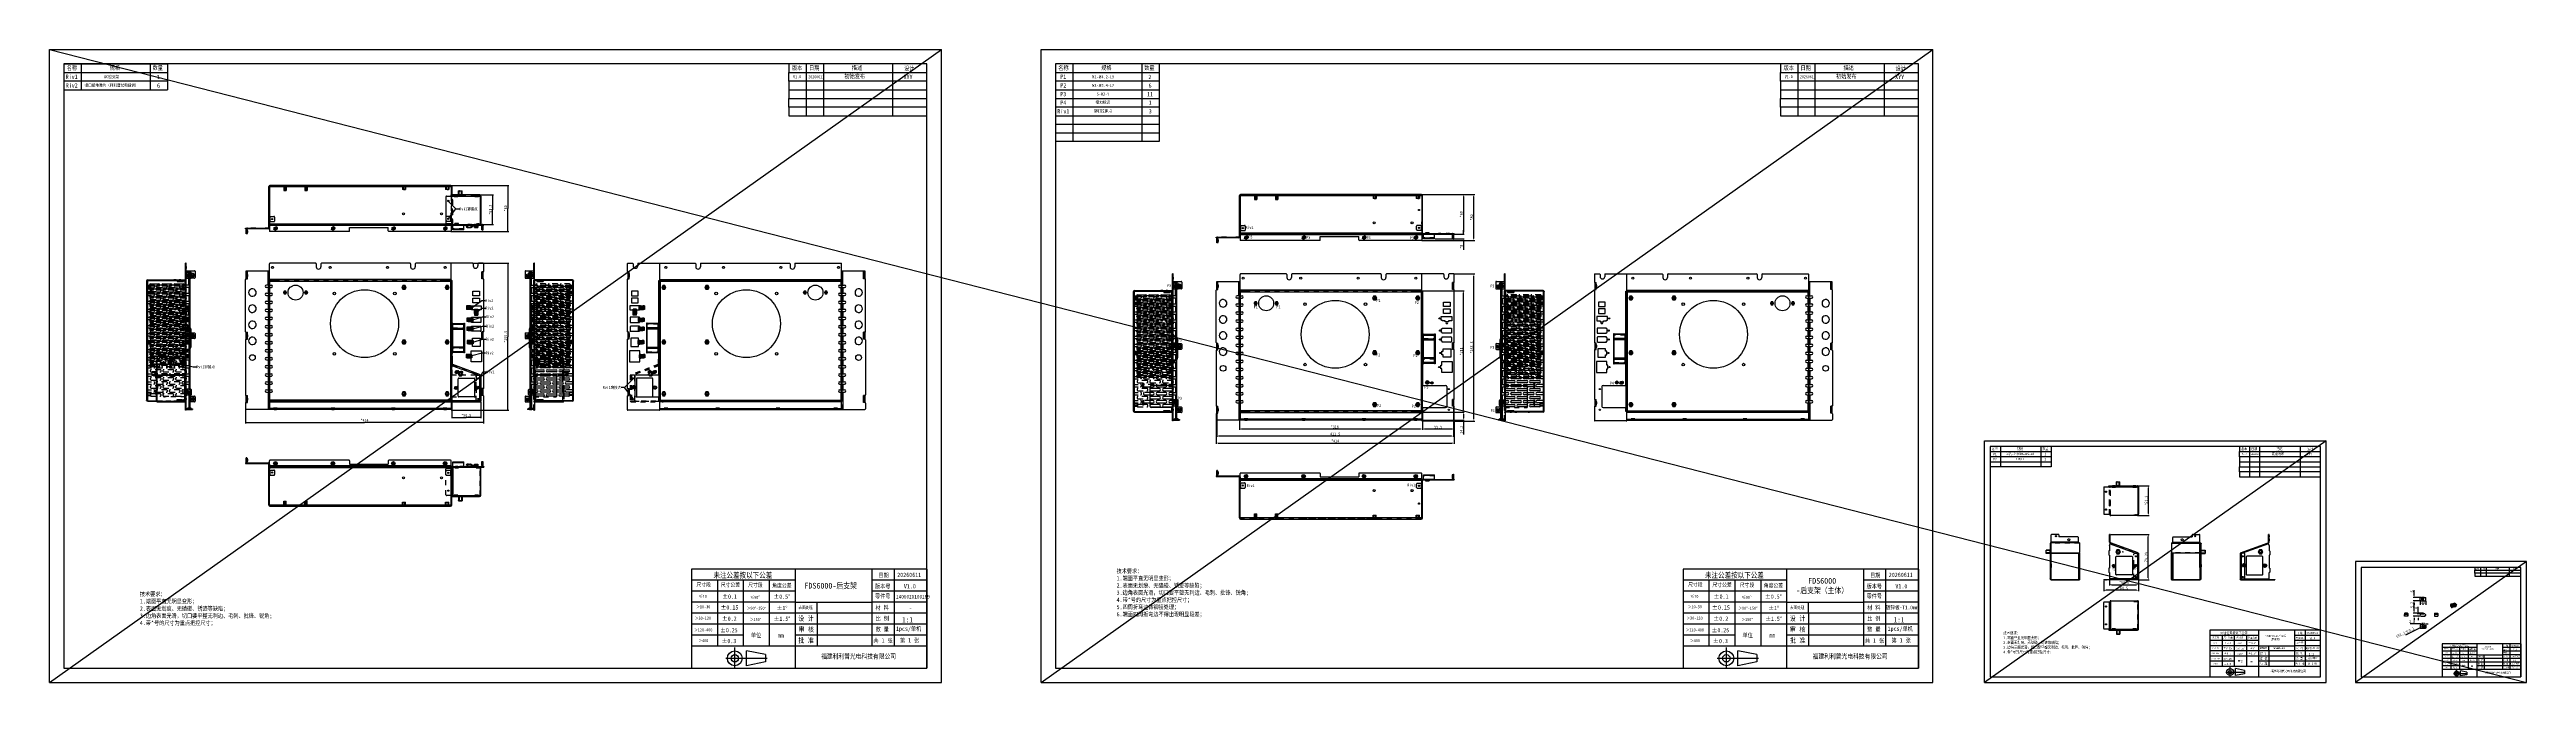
# Model space of a CAD drawing. Header units: millimetres. Extents: x 0 to 8948, y -1340 to 1100.
# Drawn here: x 0 to 4305, y 0 to 1100 of the extents above; entities that cross this region are included whole.
import ezdxf

# ---------------------------------------------------------------- set-up
doc = ezdxf.new("R2010")
doc.units = ezdxf.units.MM
doc.header["$LTSCALE"] = 85.25
doc.header["$PDMODE"] = 3
doc.header["$PDSIZE"] = 8
doc.linetypes.add('HIDDEN', pattern=[0.2, 0.1, -0.1])
doc.layers.get('0').update_dxf_attribs({"linetype": 'CONTINUOUS'})
doc.layers.get('Defpoints').update_dxf_attribs({"linetype": 'CONTINUOUS'})
for name, color, linetype in [('01___PRT_ALL_DTM_PLN', 7, 'CONTINUOUS'), ('02___PRT_ALL_AXES', 7, 'CONTINUOUS'), ('03___PRT_ALL_CURVES', 7, 'CONTINUOUS'), ('DEFAULT_2', 8, 'HIDDEN')]:
    doc.layers.add(name, color=color, linetype=linetype)
doc.styles.get("Standard").update_dxf_attribs({"font": 'txt', "width": 0.85})
doc.styles.add('TEXTSTYLE_1', font='gdt', dxfattribs={"width": 0.8})
doc.dimstyles.new('DIMSTYLE_1', dxfattribs={"dimtxt": 5, "dimasz": 3.5, "dimexe": 1.5, "dimexo": 1, "dimgap": 1.25, "dimtad": 1, "dimdsep": 46, "dimtxsty": 'Standard', "dimblk": '_FILLED', "dimblk1": '_FILLED', "dimblk2": '_FILLED', "dimcen": 0.09, "dimadec": 0, "dimazin": 0, "dimtp": 0.01, "dimtm": 0.01, "dimtfac": 1, "dimtofl": 0, "dimtmove": 0, "dimatfit": 3, "dimldrblk": '_FILLED', "dimfxl": 0, "dimtolj": 1, "dimarcsym": 0})
doc.dimstyles.new('DIMSTYLE_2', dxfattribs={"dimtxt": 5, "dimasz": 3.5, "dimexe": 1.5, "dimexo": 1, "dimgap": 1.25, "dimtad": 1, "dimdsep": 46, "dimtxsty": 'Standard', "dimblk": '_FILLED', "dimblk1": '_FILLED', "dimblk2": '_FILLED', "dimcen": 0.09, "dimadec": 0, "dimazin": 0, "dimtol": 1, "dimtp": 0.1, "dimtm": 0.1, "dimtfac": 1, "dimtofl": 0, "dimtmove": 0, "dimatfit": 3, "dimldrblk": '_FILLED', "dimfxl": 0, "dimtolj": 1, "dimarcsym": 0})
doc.dimstyles.get("Standard").update_dxf_attribs({"dimtxt": 2.5, "dimasz": 3.5, "dimexe": 1.5, "dimexo": 1, "dimtad": 1, "dimdsep": 46, "dimtxsty": 'Standard', "dimblk": '_FILLED', "dimblk1": '_FILLED', "dimblk2": '_FILLED', "dimcen": 0.09, "dimadec": 0, "dimazin": 0, "dimtol": 1, "dimtp": 0.01, "dimtm": 0.01, "dimtfac": 1, "dimtofl": 0, "dimtmove": 0, "dimatfit": 3, "dimldrblk": '_FILLED', "dimfxl": 0, "dimtolj": 1, "dimarcsym": 0})

# ---------------------------------------------------------------- blocks, each defined once
blk = doc.blocks.new('_FILLED')
at = {"color": 0, "linetype": 'ByBlock'}
blk.add_solid([(0, 0), (-1, 0.2), (-1, -0.2)], dxfattribs=at)
blk = doc.blocks.new('*D1')
at = {"color": 2, "linetype": 'Continuous', "transparency": 16777216}
for p, q in [((340.5, 474.6), (340.5, 450.3)), ((340.5, 451.8), (547.5, 451.8)), ((754.5, 451.8), (547.5, 451.8)), ((754.5, 473.1), (754.5, 450.3))]:
    blk.add_line(p, q, dxfattribs=at)
at = {"color": 2, "linetype": 'Continuous', "transparency": 16777216, "xscale": 3.5, "yscale": 3.5, "zscale": 3.5, "rotation": 180}
blk.add_blockref('_FILLED', (340.5, 451.8), dxfattribs=at)
at = {"color": 2, "linetype": 'Continuous', "transparency": 16777216, "xscale": 3.5, "yscale": 3.5, "zscale": 3.5}
blk.add_blockref('_FILLED', (754.5, 451.8), dxfattribs=at)
at = {"color": 2, "linetype": 'Continuous', "transparency": 16777216, "insert": (547.5, 458), "char_height": 5, "width": 17, "attachment_point": 2, "line_spacing_factor": 0.9}
blk.add_mtext('*414', dxfattribs=at)
blk = doc.blocks.new('*D2')
at = {"color": 2, "linetype": 'Continuous', "transparency": 16777216}
for p, q in [((736.5, 728.6), (798, 728.6)), ((796.5, 728.6), (796.5, 600.9)), ((796.5, 473.1), (796.5, 600.9)), ((754.5, 473.1), (798, 473.1))]:
    blk.add_line(p, q, dxfattribs=at)
at = {"color": 2, "linetype": 'Continuous', "transparency": 16777216, "xscale": 3.5, "yscale": 3.5, "zscale": 3.5}
for p, rotation in [((796.5, 728.6), 90), ((796.5, 473.1), 270)]:
    blk.add_blockref('_FILLED', p, dxfattribs=dict(at, rotation=rotation))
at = {"color": 2, "linetype": 'Continuous', "transparency": 16777216, "insert": (790.2, 600.9), "char_height": 5, "width": 25.5, "attachment_point": 2, "rotation": 90, "line_spacing_factor": 0.9}
blk.add_mtext('*255.5', dxfattribs=at)
blk = doc.blocks.new('*D3')
at = {"color": 2, "linetype": 'Continuous', "transparency": 16777216}
for p, q in [((748.5, 847.2), (771.6, 847.2)), ((770.1, 847.2), (770.1, 821.6)), ((770.1, 795.9), (770.1, 821.6)), ((754.5, 795.9), (771.6, 795.9))]:
    blk.add_line(p, q, dxfattribs=at)
at = {"color": 2, "linetype": 'Continuous', "transparency": 16777216, "xscale": 3.5, "yscale": 3.5, "zscale": 3.5}
for p, rotation in [((770.1, 847.2), 90), ((770.1, 795.9), 270)]:
    blk.add_blockref('_FILLED', p, dxfattribs=dict(at, rotation=rotation))
at = {"color": 2, "linetype": 'Continuous', "transparency": 16777216, "insert": (763.8, 821.6), "char_height": 5, "width": 21.25, "attachment_point": 2, "rotation": 90, "line_spacing_factor": 0.9}
blk.add_mtext('*51.3', dxfattribs=at)
blk = doc.blocks.new('*D4')
at = {"color": 2, "linetype": 'Continuous', "transparency": 16777216}
for p, q in [((698, 863.9), (798, 863.9)), ((796.5, 863.9), (796.5, 823.9)), ((796.5, 783.9), (796.5, 823.9)), ((698, 783.9), (798, 783.9))]:
    blk.add_line(p, q, dxfattribs=at)
at = {"color": 2, "linetype": 'Continuous', "transparency": 16777216, "xscale": 3.5, "yscale": 3.5, "zscale": 3.5}
for p, rotation in [((796.5, 863.9), 90), ((796.5, 783.9), 270)]:
    blk.add_blockref('_FILLED', p, dxfattribs=dict(at, rotation=rotation))
at = {"color": 2, "linetype": 'Continuous', "transparency": 16777216, "insert": (790.2, 823.9), "char_height": 5, "width": 12.75, "attachment_point": 2, "rotation": 90, "line_spacing_factor": 0.9}
blk.add_mtext('*80', dxfattribs=at)
blk = doc.blocks.new('*D5')
at = {"color": 2, "linetype": 'Continuous', "transparency": 16777216}
for p, q in [((699, 488.6), (699, 459.1)), ((749.5, 487.6), (749.5, 459.1)), ((699, 460.6), (724.3, 460.6)), ((749.5, 460.6), (724.3, 460.6))]:
    blk.add_line(p, q, dxfattribs=at)
at = {"color": 2, "linetype": 'Continuous', "transparency": 16777216, "xscale": 3.5, "yscale": 3.5, "zscale": 3.5, "rotation": 180}
blk.add_blockref('_FILLED', (699, 460.6), dxfattribs=at)
at = {"color": 2, "linetype": 'Continuous', "transparency": 16777216, "xscale": 3.5, "yscale": 3.5, "zscale": 3.5}
blk.add_blockref('_FILLED', (749.5, 460.6), dxfattribs=at)
at = {"color": 2, "linetype": 'Continuous', "transparency": 16777216, "insert": (724.3, 466.8), "char_height": 5, "width": 21.25, "attachment_point": 2, "line_spacing_factor": 0.9}
blk.add_mtext('*50.5', dxfattribs=at)
blk = doc.blocks.new('*D7')
at = {"color": 0, "linetype": 'Continuous', "lineweight": -2, "transparency": 16777216}
for p, q in [((2027.5, 455.9), (2027.5, 414.5)), ((2441.5, 454.4), (2441.5, 414.5)), ((2031, 416), (2438, 416))]:
    blk.add_line(p, q, dxfattribs=at)
at = {"layer": 'Defpoints', "color": 0, "linetype": 'Continuous', "transparency": 16777216}
for p in [(2027.5, 456.9), (2441.5, 455.4), (2441.5, 416)]:
    blk.add_point(p, dxfattribs=at)
at = {"color": 0, "linetype": 'Continuous', "lineweight": -2, "transparency": 16777216, "xscale": 3.5, "yscale": 3.5, "zscale": 3.5, "rotation": 180}
blk.add_blockref('_FILLED', (2027.5, 416), dxfattribs=at)
at = {"color": 0, "linetype": 'Continuous', "lineweight": -2, "transparency": 16777216, "xscale": 3.5, "yscale": 3.5, "zscale": 3.5}
blk.add_blockref('_FILLED', (2441.5, 416), dxfattribs=at)
at = {"color": 0, "linetype": 'Continuous', "transparency": 16777216, "insert": (2234.5, 422.2), "char_height": 5, "width": 17, "attachment_point": 2}
blk.add_mtext('\\A1;*414', dxfattribs=at)
blk = doc.blocks.new('*D8')
at = {"color": 0, "linetype": 'Continuous', "lineweight": -2, "transparency": 16777216}
for p, q in [((2386, 680.9), (2458.8, 680.9)), ((2457.3, 473.4), (2457.3, 677.4)), ((2386, 469.9), (2458.8, 469.9))]:
    blk.add_line(p, q, dxfattribs=at)
at = {"layer": 'Defpoints', "color": 0, "linetype": 'Continuous', "transparency": 16777216}
for p in [(2385, 680.9), (2457.3, 680.9), (2385, 469.9)]:
    blk.add_point(p, dxfattribs=at)
at = {"color": 0, "linetype": 'Continuous', "lineweight": -2, "transparency": 16777216, "xscale": 3.5, "yscale": 3.5, "zscale": 3.5}
for p, rotation in [((2457.3, 680.9), 90), ((2457.3, 469.9), 270)]:
    blk.add_blockref('_FILLED', p, dxfattribs=dict(at, rotation=rotation))
at = {"color": 0, "linetype": 'Continuous', "transparency": 16777216, "insert": (2451.1, 575.4), "char_height": 5, "width": 17, "attachment_point": 2, "rotation": 90}
blk.add_mtext('\\A1;*211', dxfattribs=at)
blk = doc.blocks.new('*D9')
at = {"color": 0, "linetype": 'Continuous', "lineweight": -2, "transparency": 16777216}
for p, q in [((2068, 469.9), (2068, 439)), ((2382.5, 440.5), (2071.5, 440.5)), ((2386, 469.9), (2386, 439))]:
    blk.add_line(p, q, dxfattribs=at)
at = {"layer": 'Defpoints', "color": 0, "linetype": 'Continuous', "transparency": 16777216}
for p in [(2068, 470.9), (2068, 440.5), (2386, 470.9)]:
    blk.add_point(p, dxfattribs=at)
at = {"color": 0, "linetype": 'Continuous', "lineweight": -2, "transparency": 16777216, "xscale": 3.5, "yscale": 3.5, "zscale": 3.5, "rotation": 180}
blk.add_blockref('_FILLED', (2068, 440.5), dxfattribs=at)
at = {"color": 0, "linetype": 'Continuous', "lineweight": -2, "transparency": 16777216, "xscale": 3.5, "yscale": 3.5, "zscale": 3.5}
blk.add_blockref('_FILLED', (2386, 440.5), dxfattribs=at)
at = {"color": 0, "linetype": 'Continuous', "transparency": 16777216, "insert": (2233.7, 446.7), "char_height": 5, "width": 17, "attachment_point": 2}
blk.add_mtext('\\A1;*318', dxfattribs=at)
blk = doc.blocks.new('*D10')
at = {"color": 0, "linetype": 'Continuous', "lineweight": -2, "transparency": 16777216}
for p, q in [((2441.5, 709.9), (2476.9, 709.9)), ((2475.4, 457.9), (2475.4, 706.4)), ((2441.5, 454.4), (2476.9, 454.4))]:
    blk.add_line(p, q, dxfattribs=at)
at = {"layer": 'Defpoints', "color": 0, "linetype": 'Continuous', "transparency": 16777216}
for p in [(2440.5, 709.9), (2475.4, 709.9), (2440.5, 454.4)]:
    blk.add_point(p, dxfattribs=at)
at = {"color": 0, "linetype": 'Continuous', "lineweight": -2, "transparency": 16777216, "xscale": 3.5, "yscale": 3.5, "zscale": 3.5}
for p, rotation in [((2475.4, 709.9), 90), ((2475.4, 454.4), 270)]:
    blk.add_blockref('_FILLED', p, dxfattribs=dict(at, rotation=rotation))
at = {"color": 0, "linetype": 'Continuous', "transparency": 16777216, "insert": (2469.2, 582.2), "char_height": 5, "width": 25.5, "attachment_point": 2, "rotation": 90}
blk.add_mtext('\\A1;*255.5', dxfattribs=at)
blk = doc.blocks.new('*D11')
at = {"color": 0, "linetype": 'Continuous', "lineweight": -2, "transparency": 16777216}
for p, q in [((2385, 848.2), (2476.9, 848.2)), ((2475.4, 771.7), (2475.4, 844.7)), ((2385, 768.2), (2476.9, 768.2))]:
    blk.add_line(p, q, dxfattribs=at)
at = {"layer": 'Defpoints', "color": 0, "linetype": 'Continuous', "transparency": 16777216}
for p in [(2384, 848.2), (2475.4, 848.2), (2384, 768.2)]:
    blk.add_point(p, dxfattribs=at)
at = {"color": 0, "linetype": 'Continuous', "lineweight": -2, "transparency": 16777216, "xscale": 3.5, "yscale": 3.5, "zscale": 3.5}
for p, rotation in [((2475.4, 848.2), 90), ((2475.4, 768.2), 270)]:
    blk.add_blockref('_FILLED', p, dxfattribs=dict(at, rotation=rotation))
at = {"color": 0, "linetype": 'Continuous', "transparency": 16777216, "insert": (2469.2, 808.2), "char_height": 5, "width": 12.75, "attachment_point": 2, "rotation": 90}
blk.add_mtext('\\A1;*80', dxfattribs=at)
blk = doc.blocks.new('_DOT')
at = {"color": 0, "linetype": 'ByBlock'}
blk.add_line((-0.2, 0), (-1, 0), dxfattribs=at)
at = {"color": 0, "linetype": 'ByBlock', "const_width": 0.214}
blk.add_lwpolyline([(-0.1, 0, 1), (0.1, 0, 1)], format="xyb", close=True, dxfattribs=at)
blk = doc.blocks.new('*D12')
at = {"color": 0, "linetype": 'Continuous', "lineweight": -2, "transparency": 16777216}
for p, q in [((2441.5, 779.2), (2458.8, 779.2)), ((2457.3, 782.7), (2457.3, 786.2)), ((2408.3, 771.2), (2458.8, 771.2)), ((2457.3, 767.7), (2457.3, 751.9))]:
    blk.add_line(p, q, dxfattribs=at)
at = {"layer": 'Defpoints', "color": 0, "linetype": 'Continuous', "transparency": 16777216}
for p in [(2440.5, 779.2), (2407.3, 771.2), (2457.3, 771.2)]:
    blk.add_point(p, dxfattribs=at)
at = {"color": 0, "linetype": 'Continuous', "lineweight": -2, "transparency": 16777216, "xscale": 3.5, "yscale": 3.5, "zscale": 3.5}
for name, p, rotation in [('_DOT', (2457.3, 779.2), 270), ('_FILLED', (2457.3, 771.2), 90)]:
    blk.add_blockref(name, p, dxfattribs=dict(at, rotation=rotation))
at = {"color": 0, "linetype": 'Continuous', "transparency": 16777216, "insert": (2451.1, 760.9), "char_height": 5, "width": 8.5, "attachment_point": 3, "rotation": 90}
blk.add_mtext('\\A1;*8', dxfattribs=at)
blk = doc.blocks.new('*D13')
at = {"color": 0, "linetype": 'Continuous', "lineweight": -2, "transparency": 16777216}
for p, q in [((2385, 848.2), (2458.8, 848.2)), ((2457.3, 844.7), (2457.3, 782.7)), ((2441.5, 779.2), (2458.8, 779.2))]:
    blk.add_line(p, q, dxfattribs=at)
at = {"layer": 'Defpoints', "color": 0, "linetype": 'Continuous', "transparency": 16777216}
for p in [(2384, 848.2), (2440.5, 779.2), (2457.3, 779.2)]:
    blk.add_point(p, dxfattribs=at)
at = {"color": 0, "linetype": 'Continuous', "lineweight": -2, "transparency": 16777216, "xscale": 3.5, "yscale": 3.5, "zscale": 3.5}
for name, p, rotation in [('_FILLED', (2457.3, 848.2), 90), ('_DOT', (2457.3, 779.2), 270)]:
    blk.add_blockref(name, p, dxfattribs=dict(at, rotation=rotation))
at = {"color": 0, "linetype": 'Continuous', "transparency": 16777216, "insert": (2451.1, 813.7), "char_height": 5, "width": 12.75, "attachment_point": 2, "rotation": 90}
blk.add_mtext('\\A1;*69', dxfattribs=at)
blk = doc.blocks.new('*D14')
at = {"color": 0, "linetype": 'Continuous', "lineweight": -2, "transparency": 16777216}
for p, q in [((2386, 469.9), (2386, 439)), ((2438, 440.5), (2389.5, 440.5)), ((2441.5, 454.4), (2441.5, 439))]:
    blk.add_line(p, q, dxfattribs=at)
at = {"layer": 'Defpoints', "color": 0, "linetype": 'Continuous', "transparency": 16777216}
for p in [(2386, 470.9), (2386, 440.5), (2441.5, 455.4)]:
    blk.add_point(p, dxfattribs=at)
at = {"color": 0, "linetype": 'Continuous', "lineweight": -2, "transparency": 16777216, "xscale": 3.5, "yscale": 3.5, "zscale": 3.5, "rotation": 180}
blk.add_blockref('_FILLED', (2386, 440.5), dxfattribs=at)
at = {"color": 0, "linetype": 'Continuous', "lineweight": -2, "transparency": 16777216, "xscale": 3.5, "yscale": 3.5, "zscale": 3.5}
blk.add_blockref('_FILLED', (2441.5, 440.5), dxfattribs=at)
at = {"color": 0, "linetype": 'Continuous', "transparency": 16777216, "insert": (2413.8, 446.7), "char_height": 5, "width": 17, "attachment_point": 2}
blk.add_mtext('\\A1;55.5', dxfattribs=at)
blk = doc.blocks.new('*D15')
at = {"color": 0, "linetype": 'Continuous', "lineweight": -2, "transparency": 16777216}
for p, q in [((2440.3, 479.9), (2440.3, 426.7)), ((2028.8, 467.9), (2028.8, 426.7)), ((2436.8, 428.2), (2032.3, 428.2))]:
    blk.add_line(p, q, dxfattribs=at)
at = {"layer": 'Defpoints', "color": 0, "linetype": 'Continuous', "transparency": 16777216}
for p in [(2440.3, 480.9), (2028.8, 468.9), (2028.8, 428.2)]:
    blk.add_point(p, dxfattribs=at)
at = {"color": 0, "linetype": 'Continuous', "lineweight": -2, "transparency": 16777216, "xscale": 3.5, "yscale": 3.5, "zscale": 3.5, "rotation": 180}
blk.add_blockref('_FILLED', (2028.8, 428.2), dxfattribs=at)
at = {"color": 0, "linetype": 'Continuous', "lineweight": -2, "transparency": 16777216, "xscale": 3.5, "yscale": 3.5, "zscale": 3.5}
blk.add_blockref('_FILLED', (2440.3, 428.2), dxfattribs=at)
at = {"color": 0, "linetype": 'Continuous', "transparency": 16777216, "insert": (2234.5, 434.4), "char_height": 5, "width": 21.25, "attachment_point": 2}
blk.add_mtext('\\A1;411.5', dxfattribs=at)
blk = doc.blocks.new('*D16')
at = {"color": 0, "linetype": 'Continuous', "lineweight": -2, "transparency": 16777216}
for p, q in [((2386, 469.9), (2458.8, 469.9)), ((2386, 455.7), (2458.8, 455.7)), ((2457.3, 466.4), (2457.3, 459.2)), ((2457.3, 455.7), (2457.3, 430.7))]:
    blk.add_line(p, q, dxfattribs=at)
at = {"layer": 'Defpoints', "color": 0, "linetype": 'Continuous', "transparency": 16777216}
for p in [(2385, 469.9), (2385, 455.7), (2457.3, 455.7)]:
    blk.add_point(p, dxfattribs=at)
at = {"color": 0, "linetype": 'Continuous', "lineweight": -2, "transparency": 16777216, "xscale": 3.5, "yscale": 3.5, "zscale": 3.5}
for p, rotation in [((2457.3, 469.9), 90), ((2457.3, 455.7), 270)]:
    blk.add_blockref('_FILLED', p, dxfattribs=dict(at, rotation=rotation))
at = {"color": 0, "linetype": 'Continuous', "transparency": 16777216, "insert": (2451.1, 446.2), "char_height": 5, "width": 17, "attachment_point": 3, "rotation": 90}
blk.add_mtext('\\A1;14.2', dxfattribs=at)
blk = doc.blocks.new('*D17')
at = {"color": 0, "linetype": 'Continuous', "lineweight": -2, "transparency": 16777216}
for p, q in [((3570.2, 177.1), (3570.2, 158.7)), ((3630.7, 178.1), (3630.7, 158.7)), ((3627.2, 160.2), (3573.7, 160.2))]:
    blk.add_line(p, q, dxfattribs=at)
at = {"layer": 'Defpoints', "color": 0, "linetype": 'Continuous', "transparency": 16777216}
for p in [(3570.2, 178.1), (3630.7, 179.1), (3570.2, 160.2)]:
    blk.add_point(p, dxfattribs=at)
at = {"color": 0, "linetype": 'Continuous', "lineweight": -2, "transparency": 16777216, "xscale": 3.5, "yscale": 3.5, "zscale": 3.5, "rotation": 180}
blk.add_blockref('_FILLED', (3570.2, 160.2), dxfattribs=at)
at = {"color": 0, "linetype": 'Continuous', "lineweight": -2, "transparency": 16777216, "xscale": 3.5, "yscale": 3.5, "zscale": 3.5}
blk.add_blockref('_FILLED', (3630.7, 160.2), dxfattribs=at)
at = {"color": 0, "linetype": 'Continuous', "transparency": 16777216, "insert": (3605.4, 166.5), "char_height": 5, "width": 12.75, "attachment_point": 2}
blk.add_mtext('\\A1;60.5', dxfattribs=at)
blk = doc.blocks.new('*D18')
at = {"color": 0, "linetype": 'Continuous', "lineweight": -2, "transparency": 16777216}
for p, q in [((3580.2, 179.1), (3580.2, 168.4)), ((3630.7, 178.1), (3630.7, 168.4)), ((3583.7, 169.9), (3627.2, 169.9))]:
    blk.add_line(p, q, dxfattribs=at)
at = {"layer": 'Defpoints', "color": 0, "linetype": 'Continuous', "transparency": 16777216}
for p in [(3580.2, 180.1), (3630.7, 179.1), (3630.7, 169.9)]:
    blk.add_point(p, dxfattribs=at)
at = {"color": 0, "linetype": 'Continuous', "lineweight": -2, "transparency": 16777216, "xscale": 3.5, "yscale": 3.5, "zscale": 3.5, "rotation": 180}
blk.add_blockref('_FILLED', (3580.2, 169.9), dxfattribs=at)
at = {"color": 0, "linetype": 'Continuous', "lineweight": -2, "transparency": 16777216, "xscale": 3.5, "yscale": 3.5, "zscale": 3.5}
blk.add_blockref('_FILLED', (3630.7, 169.9), dxfattribs=at)
at = {"color": 0, "linetype": 'Continuous', "transparency": 16777216, "insert": (3605.5, 176.1), "char_height": 5, "width": 15.938, "attachment_point": 2}
blk.add_mtext('\\A1;*50.5', dxfattribs=at)
blk = doc.blocks.new('*D19')
at = {"color": 0, "linetype": 'Continuous', "lineweight": -2, "transparency": 16777216}
for p, q in [((3629.7, 341.7), (3649.2, 341.7)), ((3647.7, 338.2), (3647.7, 293.9)), ((3629.7, 290.4), (3649.2, 290.4))]:
    blk.add_line(p, q, dxfattribs=at)
at = {"layer": 'Defpoints', "color": 0, "linetype": 'Continuous', "transparency": 16777216}
for p in [(3628.7, 341.7), (3628.7, 290.4), (3647.7, 290.4)]:
    blk.add_point(p, dxfattribs=at)
at = {"color": 0, "linetype": 'Continuous', "lineweight": -2, "transparency": 16777216, "xscale": 3.5, "yscale": 3.5, "zscale": 3.5}
for p, rotation in [((3647.7, 341.7), 90), ((3647.7, 290.4), 270)]:
    blk.add_blockref('_FILLED', p, dxfattribs=dict(at, rotation=rotation))
at = {"color": 0, "linetype": 'Continuous', "transparency": 16777216, "insert": (3641.5, 316.1), "char_height": 5, "width": 15.938, "attachment_point": 2, "rotation": 90}
blk.add_mtext('\\A1;*51.3', dxfattribs=at)
blk = doc.blocks.new('*D20')
at = {"color": 0, "linetype": 'Continuous', "lineweight": -2, "transparency": 16777216}
for p, q in [((3582.3, 257.4), (3649.2, 257.4)), ((3647.7, 181.6), (3647.7, 253.9)), ((3630.7, 178.1), (3649.2, 178.1))]:
    blk.add_line(p, q, dxfattribs=at)
at = {"layer": 'Defpoints', "color": 0, "linetype": 'Continuous', "transparency": 16777216}
for p in [(3581.3, 257.4), (3647.7, 257.4), (3629.7, 178.1)]:
    blk.add_point(p, dxfattribs=at)
at = {"color": 0, "linetype": 'Continuous', "lineweight": -2, "transparency": 16777216, "xscale": 3.5, "yscale": 3.5, "zscale": 3.5}
for p, rotation in [((3647.7, 257.4), 90), ((3647.7, 178.1), 270)]:
    blk.add_blockref('_FILLED', p, dxfattribs=dict(at, rotation=rotation))
at = {"color": 0, "linetype": 'Continuous', "transparency": 16777216, "insert": (3641.5, 217.8), "char_height": 5, "width": 15.938, "attachment_point": 2, "rotation": 90}
blk.add_mtext('\\A1;79.29', dxfattribs=at)
blk = doc.blocks.new('*D22')
at = {"color": 0, "linetype": 'Continuous', "lineweight": -2, "transparency": 16777216}
for p, q in [((4116.7, 122.5), (4116.7, 131.3)), ((4121.2, 119), (4115.2, 119)), ((4121.2, 115), (4115.2, 115)), ((4116.7, 111.5), (4116.7, 108))]:
    blk.add_line(p, q, dxfattribs=at)
at = {"layer": 'Defpoints', "color": 0, "linetype": 'Continuous', "transparency": 16777216}
for p in [(4116.7, 119), (4122.2, 119), (4122.2, 115)]:
    blk.add_point(p, dxfattribs=at)
at = {"color": 0, "linetype": 'Continuous', "lineweight": -2, "transparency": 16777216, "xscale": 3.5, "yscale": 3.5, "zscale": 3.5}
for p, rotation in [((4116.7, 119), 270), ((4116.7, 115), 90)]:
    blk.add_blockref('_FILLED', p, dxfattribs=dict(at, rotation=rotation))
at = {"color": 0, "linetype": 'Continuous', "transparency": 16777216, "insert": (4110.5, 127.6), "char_height": 5, "width": 2.125, "attachment_point": 1, "rotation": 90}
blk.add_mtext('\\A1;4', dxfattribs=at)
blk = doc.blocks.new('*D23')
at = {"color": 0, "linetype": 'Continuous', "lineweight": -2, "transparency": 16777216}
for p, q in [((4109.7, 123.7), (4109.7, 138.2)), ((4126.2, 120.2), (4108.2, 120.2)), ((4121.2, 115), (4108.2, 115)), ((4109.7, 111.5), (4109.7, 108))]:
    blk.add_line(p, q, dxfattribs=at)
at = {"layer": 'Defpoints', "color": 0, "linetype": 'Continuous', "transparency": 16777216}
for p in [(4109.7, 120.2), (4122.2, 115), (4127.2, 120.2)]:
    blk.add_point(p, dxfattribs=at)
at = {"color": 0, "linetype": 'Continuous', "lineweight": -2, "transparency": 16777216, "xscale": 3.5, "yscale": 3.5, "zscale": 3.5}
for p, rotation in [((4109.7, 120.2), 270), ((4109.7, 115), 90)]:
    blk.add_blockref('_FILLED', p, dxfattribs=dict(at, rotation=rotation))
at = {"color": 0, "linetype": 'Continuous', "transparency": 16777216, "insert": (4103.4, 129.5), "char_height": 5, "width": 6.375, "attachment_point": 1, "rotation": 90}
blk.add_mtext('\\A1;5.2', dxfattribs=at)
blk = doc.blocks.new('*D24')
at = {"color": 0, "linetype": 'Continuous', "lineweight": -2, "transparency": 16777216}
for p, q in [((4120.2, 140.8), (4120.2, 135.2)), ((4123.7, 136.7), (4126.7, 136.7)), ((4130.2, 141.1), (4130.2, 135.2))]:
    blk.add_line(p, q, dxfattribs=at)
at = {"layer": 'Defpoints', "color": 0, "linetype": 'Continuous', "transparency": 16777216}
for p in [(4120.2, 141.8), (4130.2, 142.1), (4130.2, 136.7)]:
    blk.add_point(p, dxfattribs=at)
at = {"color": 0, "linetype": 'Continuous', "lineweight": -2, "transparency": 16777216, "xscale": 3.5, "yscale": 3.5, "zscale": 3.5, "rotation": 180}
blk.add_blockref('_FILLED', (4120.2, 136.7), dxfattribs=at)
at = {"color": 0, "linetype": 'Continuous', "lineweight": -2, "transparency": 16777216, "xscale": 3.5, "yscale": 3.5, "zscale": 3.5}
blk.add_blockref('_FILLED', (4130.2, 136.7), dxfattribs=at)
at = {"color": 0, "linetype": 'Continuous', "transparency": 16777216, "insert": (4125.2, 142.9), "char_height": 5, "width": 4.25, "attachment_point": 2}
blk.add_mtext('\\A1;10', dxfattribs=at)
blk = doc.blocks.new('*D25')
at = {"color": 0, "linetype": 'Continuous', "lineweight": -2, "transparency": 16777216}
for p, q in [((4121.2, 147.8), (4108.2, 147.8)), ((4121.2, 141.8), (4108.2, 141.8)), ((4109.7, 151.3), (4109.7, 160.2)), ((4109.7, 138.3), (4109.7, 134.8))]:
    blk.add_line(p, q, dxfattribs=at)
at = {"layer": 'Defpoints', "color": 0, "linetype": 'Continuous', "transparency": 16777216}
for p in [(4109.7, 147.8), (4122.2, 147.8), (4122.2, 141.8)]:
    blk.add_point(p, dxfattribs=at)
at = {"color": 0, "linetype": 'Continuous', "lineweight": -2, "transparency": 16777216, "xscale": 3.5, "yscale": 3.5, "zscale": 3.5}
for p, rotation in [((4109.7, 147.8), 270), ((4109.7, 141.8), 90)]:
    blk.add_blockref('_FILLED', p, dxfattribs=dict(at, rotation=rotation))
at = {"color": 0, "linetype": 'Continuous', "transparency": 16777216, "insert": (4103.4, 156.4), "char_height": 5, "width": 2.125, "attachment_point": 1, "rotation": 90}
blk.add_mtext('\\A1;6', dxfattribs=at)
blk = doc.blocks.new('*D26')
at = {"color": 0, "linetype": 'Continuous', "lineweight": -2, "transparency": 16777216}
for p, q in [((4120.9, 102), (4102.6, 102)), ((4124.4, 98), (4124.4, 103.5)), ((4127.2, 100.5), (4127.2, 103.5)), ((4130.7, 102), (4134.2, 102))]:
    blk.add_line(p, q, dxfattribs=at)
at = {"layer": 'Defpoints', "color": 0, "linetype": 'Continuous', "transparency": 16777216}
for p in [(4124.4, 102), (4124.4, 97), (4127.2, 99.5)]:
    blk.add_point(p, dxfattribs=at)
at = {"color": 0, "linetype": 'Continuous', "lineweight": -2, "transparency": 16777216, "xscale": 3.5, "yscale": 3.5, "zscale": 3.5}
blk.add_blockref('_FILLED', (4124.4, 102), dxfattribs=at)
at = {"color": 0, "linetype": 'Continuous', "lineweight": -2, "transparency": 16777216, "xscale": 3.5, "yscale": 3.5, "zscale": 3.5, "rotation": 180}
blk.add_blockref('_FILLED', (4127.2, 102), dxfattribs=at)
at = {"color": 0, "linetype": 'Continuous', "transparency": 16777216, "insert": (4111.3, 108.3), "char_height": 5, "width": 6.375, "attachment_point": 3}
blk.add_mtext('\\A1;2.8', dxfattribs=at)
blk = doc.blocks.new('*D27')
at = {"color": 0, "linetype": 'Continuous', "lineweight": -2, "transparency": 16777216}
blk.add_line((4095.4, 83), (4122.2, 95.9), dxfattribs=at)
at = {"layer": 'Defpoints', "color": 0, "linetype": 'Continuous', "transparency": 16777216}
for p in [(4123.5, 96.5), (4125.4, 97.4)]:
    blk.add_point(p, dxfattribs=at)
at = {"color": 0, "linetype": 'Continuous', "lineweight": -2, "transparency": 16777216, "xscale": 3.5, "yscale": 3.5, "zscale": 3.5, "rotation": 25.65116277132211}
blk.add_blockref('_FILLED', (4125.4, 97.4), dxfattribs=at)
at = {"color": 0, "linetype": 'Continuous', "transparency": 16777216, "insert": (4108.7, 96.4), "char_height": 5, "width": 9.708, "attachment_point": 3, "rotation": 25.6512}
blk.add_mtext('\\A1;∅2.1±0.1', dxfattribs=at)

msp = doc.modelspace()

# ---------------------------------------------------------------- linework, layer by layer
at = {"color": 7, "linetype": 'Continuous'}
for p, q in [((0, 0), (0, 1100)), ((0, 1100), (1550, 1100)), ((1550, 0), (1550, 1100)), ((1723.341, 0), (1723.341, 1100)), ((1723.341, 1100), (3273.341, 1100)), ((3273.341, 0), (3273.341, 1100)), ((382.039, 861.913), (381.039, 861.913)), ((698.039, 861.913), (699.039, 861.913)), ((711.039, 847.213), (711.039, 854.213)), ((717.039, 847.213), (717.039, 854.213)), ((748.539, 845.213), (749.539, 845.213)), ((2069.039, 846.22), (2068.039, 846.22)), ((2385.039, 846.22), (2386.039, 846.22)), ((340.539, 788.613), (340.539, 789.613)), ((380.039, 788.613), (340.539, 788.613)), ((341.539, 788.613), (341.539, 789.613)), ((341.789, 787.613), (342.789, 787.613)), ((342.789, 780.613), (341.789, 780.613)), ((342.789, 779.613), (341.789, 779.613)), ((342.789, 779.613), (342.789, 787.613)), ((342.789, 786.763), (344.289, 786.763)), ((342.789, 780.463), (344.289, 780.463)), ((344.289, 780.463), (344.289, 786.763)), ((380.039, 789.613), (380.039, 788.613)), ((381.039, 810.913), (382.039, 810.913)), ((381.039, 799.913), (382.039, 799.913)), ((382.039, 795.913), (381.039, 795.913)), ((382.039, 794.913), (381.039, 794.913)), ((381.039, 790.613), (382.039, 790.613)), ((382.039, 795.913), (382.039, 795.023)), ((698.039, 796.913), (699.039, 796.913)), ((698.039, 795.023), (698.039, 795.913)), ((698.039, 794.913), (754.539, 794.913)), ((699.041, 796.859), (698.042, 796.805)), ((699.039, 794.913), (699.039, 795.913)), ((700.415, 795.913), (700.415, 797.913)), ((700.789, 786.913), (700.789, 794.913)), ((720.289, 794.62), (700.789, 794.62)), ((720.289, 787.791), (700.789, 787.791)), ((720.289, 786.913), (700.789, 786.913)), ((720.289, 786.913), (720.289, 794.913)), ((725.989, 794.913), (725.989, 794.713)), ((732.879, 794.713), (725.989, 794.713)), ((725.989, 791.113), (730.639, 791.113)), ((725.989, 790.913), (725.989, 791.113)), ((726.056, 791.113), (726.056, 790.913)), ((726.489, 791.113), (726.489, 790.913)), ((730.639, 790.913), (730.639, 791.113)), ((730.789, 794.913), (730.789, 794.713)), ((731.177, 791.27), (733.558, 792.791)), ((731.285, 791.101), (731.177, 791.27)), ((732.729, 791.113), (731.302, 791.113)), ((731.667, 791.27), (734.048, 792.791)), ((731.767, 791.113), (731.667, 791.27)), ((732.637, 791.27), (735.018, 792.791)), ((732.737, 791.113), (732.637, 791.27)), ((732.729, 790.913), (732.729, 791.113)), ((732.879, 794.913), (732.879, 794.713)), ((733.02, 793.634), (732.912, 793.802)), ((733.267, 791.27), (735.648, 792.791)), ((733.375, 791.101), (733.267, 791.27)), ((733.71, 793.482), (733.447, 793.895)), ((733.51, 793.634), (733.486, 793.671)), ((733.666, 792.623), (733.558, 792.791)), ((734.2, 793.482), (733.937, 793.895)), ((734.156, 792.623), (734.048, 792.791)), ((734.48, 793.634), (734.372, 793.802)), ((735.17, 793.482), (734.907, 793.895)), ((735.11, 793.634), (735.002, 793.802)), ((735.126, 792.623), (735.018, 792.791)), ((735.8, 793.482), (735.537, 793.895)), ((735.756, 792.623), (735.648, 792.791)), ((749.539, 797.913), (748.539, 797.913)), ((752.289, 793.063), (750.789, 793.063)), ((750.789, 793.063), (750.789, 786.763)), ((752.289, 786.763), (750.789, 786.763)), ((753.289, 793.913), (752.289, 793.913)), ((752.289, 785.913), (752.289, 793.913)), ((752.289, 786.913), (753.289, 786.913)), ((752.289, 785.913), (753.289, 785.913)), ((753.539, 794.913), (753.539, 795.913)), ((754.539, 794.913), (754.539, 795.913)), ((2068.039, 795.22), (2069.039, 795.22)), ((2068.039, 784.22), (2069.039, 784.22)), ((2069.039, 780.22), (2068.039, 780.22)), ((2069.039, 779.22), (2068.039, 779.22)), ((2068.039, 774.92), (2069.039, 774.92)), ((2069.039, 780.22), (2069.039, 779.331)), ((2386.039, 795.22), (2385.039, 795.22)), ((2386.039, 785.22), (2385.039, 785.22)), ((2385.039, 781.22), (2386.039, 781.22)), ((2385.039, 779.331), (2385.039, 780.22)), ((2385.039, 779.22), (2441.539, 779.22)), ((2386.041, 781.167), (2385.042, 781.113)), ((2386.039, 779.22), (2386.039, 780.22)), ((2387.789, 771.22), (2387.789, 779.22)), ((2407.289, 778.927), (2387.789, 778.927)), ((2397.689, 781.72), (2391.389, 781.72)), ((2391.389, 780.22), (2391.389, 781.72)), ((2397.689, 780.22), (2397.689, 781.72)), ((2407.289, 771.22), (2407.289, 779.22)), ((2439.289, 777.37), (2437.789, 777.37)), ((2437.789, 777.37), (2437.789, 771.07)), ((2440.289, 778.22), (2439.289, 778.22)), ((2439.289, 770.22), (2439.289, 778.22)), ((2440.539, 779.22), (2440.539, 780.22)), ((2441.539, 779.22), (2441.539, 780.22)), ((2027.539, 772.92), (2027.539, 773.92)), ((2067.039, 772.92), (2027.539, 772.92)), ((2028.539, 772.92), (2028.539, 773.92)), ((2028.789, 771.92), (2029.789, 771.92)), ((2029.789, 764.92), (2028.789, 764.92)), ((2029.789, 763.92), (2028.789, 763.92)), ((2029.789, 763.92), (2029.789, 771.92)), ((2029.789, 771.07), (2031.289, 771.07)), ((2029.789, 764.77), (2031.289, 764.77)), ((2031.289, 764.77), (2031.289, 771.07)), ((2067.039, 773.92), (2067.039, 772.92)), ((2407.289, 772.099), (2387.789, 772.099)), ((2407.289, 771.22), (2387.789, 771.22)), ((2439.289, 771.07), (2437.789, 771.07)), ((2439.289, 771.22), (2440.289, 771.22)), ((2439.289, 770.22), (2440.289, 770.22)), ((170.55, 698.614), (170.55, 699.614)), ((173.988, 690.614), (180.98, 690.614)), ((175.45, 689.308), (175.45, 689.296)), ((175.45, 689.308), (175.55, 689.308)), ((175.45, 689.296), (175.55, 689.296)), ((175.45, 688.973), (175.45, 688.881)), ((175.45, 688.973), (175.55, 688.973)), ((175.55, 688.965), (175.45, 688.965)), ((175.55, 688.921), (175.45, 688.921)), ((175.55, 688.908), (175.45, 688.908)), ((175.55, 688.905), (175.45, 688.905)), ((175.45, 688.881), (175.55, 688.881)), ((175.55, 688.666), (175.55, 689.314)), ((191.971, 690.614), (187.98, 690.614)), ((202.98, 690.614), (194.988, 690.614)), ((212.971, 690.614), (209.98, 690.614)), ((224.98, 690.614), (215.988, 690.614)), ((221.55, 698.614), (231.55, 698.614)), ((231.55, 697.614), (230.55, 697.614)), ((235.55, 698.614), (235.55, 699.614)), ((237.55, 728.614), (236.55, 728.614)), ((237.55, 727.614), (236.55, 727.614)), ((237.55, 714.614), (236.55, 714.614)), ((237.55, 713.614), (236.55, 713.614)), ((237.55, 701.614), (236.55, 701.614)), ((237.55, 700.614), (236.55, 700.614)), ((237.55, 712.614), (237.55, 728.614)), ((237.55, 715.614), (251.85, 715.614)), ((237.55, 608.614), (237.55, 702.614)), ((241.85, 712.614), (241.85, 715.614)), ((241.85, 706.293), (241.85, 708.935)), ((241.85, 690.614), (241.85, 702.614)), ((241.85, 690.614), (243.85, 690.614)), ((243.85, 715.614), (243.85, 712.614)), ((243.85, 708.358), (243.85, 706.871)), ((243.85, 702.614), (243.85, 690.614)), ((244.85, 712.614), (244.85, 715.614)), ((251.85, 702.614), (245.55, 702.614)), ((246.929, 706.776), (246.55, 706.548)), ((246.55, 706.517), (246.933, 706.748)), ((246.933, 706.748), (246.593, 706.26)), ((246.593, 706.26), (247.13, 706.346)), ((246.67, 706.17), (246.658, 706.162)), ((246.707, 706.129), (246.67, 706.17)), ((246.686, 707.244), (246.685, 707.256)), ((246.686, 707.244), (246.79, 707.251)), ((246.713, 706.307), (246.995, 706.713)), ((247.194, 706.383), (246.713, 706.307)), ((247.13, 706.346), (246.766, 706.127)), ((246.804, 705.947), (246.778, 706.021)), ((246.792, 705.939), (246.804, 705.947)), ((246.808, 706.07), (247.161, 706.283)), ((246.907, 706.859), (246.895, 706.852)), ((246.895, 706.852), (246.929, 706.776)), ((247.004, 705.815), (246.986, 705.808)), ((247.231, 706.271), (247.27, 706.229)), ((247.239, 705.925), (247.234, 705.905)), ((247.27, 706.229), (247.283, 706.236)), ((247.286, 706.101), (247.292, 706.083)), ((247.47, 705.614), (247.449, 705.581)), ((247.449, 705.581), (247.632, 705.467)), ((247.652, 705.5), (247.47, 705.614)), ((247.632, 705.467), (247.652, 705.5)), ((247.769, 705.234), (247.764, 705.22)), ((247.816, 705.223), (247.769, 705.234)), ((248.031, 705.658), (247.859, 705.244)), ((247.899, 705.656), (247.904, 705.635)), ((247.904, 705.635), (248.031, 705.658)), ((247.914, 705.221), (248.115, 705.703)), ((247.966, 705.152), (247.93, 705.175)), ((247.96, 705.139), (247.966, 705.152)), ((248.115, 705.703), (248.087, 705.714)), ((252.85, 714.614), (252.85, 703.614)), ((382.039, 715.614), (381.039, 715.614)), ((382.039, 714.614), (381.039, 714.614)), ((382.039, 698.614), (381.039, 698.614)), ((382.039, 698.614), (382.039, 699.614)), ((382.039, 690.614), (382.039, 686.614)), ((614.192, 689.814), (612.344, 686.614)), ((617.887, 689.814), (614.192, 689.814)), ((619.734, 686.614), (617.887, 689.814)), ((689.192, 689.814), (687.344, 686.614)), ((692.887, 689.814), (689.192, 689.814)), ((694.734, 686.614), (692.887, 689.814)), ((698.039, 698.614), (698.039, 699.614)), ((698.039, 698.614), (699.039, 698.614)), ((835.426, 607.614), (835.426, 702.614)), ((835.426, 701.614), (836.426, 701.614)), ((835.426, 700.614), (836.426, 700.614)), ((835.426, 698.614), (836.426, 698.614)), ((841.726, 715.614), (841.726, 728.614)), ((842.726, 728.614), (841.726, 728.614)), ((842.726, 727.614), (841.726, 727.614)), ((841.726, 686.614), (841.726, 690.614)), ((843.726, 698.614), (843.726, 699.614)), ((843.726, 686.614), (843.726, 690.614)), ((857.726, 698.614), (846.726, 698.614)), ((903.726, 686.614), (903.726, 689.314)), ((903.826, 689.312), (903.726, 689.312)), ((903.826, 689.3), (903.726, 689.3)), ((903.826, 689.254), (903.726, 689.254)), ((903.826, 689.225), (903.726, 689.225)), ((903.826, 689.3), (903.826, 689.312)), ((903.826, 689.225), (903.826, 689.254)), ((908.726, 698.614), (908.726, 699.614)), ((908.726, 690.614), (908.726, 689.314)), ((909.726, 686.614), (909.726, 690.614)), ((1004.193, 727.614), (1004.193, 714.614)), ((1004.193, 700.614), (1004.193, 610.114)), ((1005.193, 728.614), (1013.193, 728.614)), ((1005.193, 713.614), (1007.443, 713.614)), ((1005.193, 701.614), (1007.443, 701.614)), ((1005.443, 712.614), (1007.443, 712.614)), ((1006.443, 711.614), (1005.443, 711.614)), ((1006.443, 703.614), (1005.443, 703.614)), ((1005.443, 702.614), (1007.443, 702.614)), ((1006.443, 702.614), (1006.443, 712.614)), ((1006.443, 710.764), (1007.943, 710.764)), ((1006.443, 704.464), (1007.943, 704.464)), ((1007.443, 710.764), (1007.443, 713.614)), ((1007.443, 701.614), (1007.443, 704.464)), ((1007.943, 704.464), (1007.943, 710.764)), ((1014.193, 727.614), (1014.193, 723.902)), ((1022.193, 727.614), (1022.193, 723.902)), ((1023.193, 728.614), (1122.193, 728.614)), ((1058.693, 624.614), (1058.693, 698.614)), ((1058.693, 698.614), (1376.693, 698.614)), ((1060.693, 474.114), (1060.693, 728.614)), ((1060.693, 700.614), (1376.693, 700.614)), ((1061.693, 489.614), (1061.693, 698.614)), ((1061.693, 697.614), (1375.693, 697.614)), ((1066.17, 688.824), (1066.121, 688.745)), ((1066.226, 688.881), (1066.17, 688.824)), ((1066.225, 688.733), (1066.303, 688.805)), ((1066.303, 688.805), (1066.41, 688.869)), ((1066.456, 688.996), (1066.379, 688.973)), ((1066.41, 688.869), (1066.511, 688.905)), ((1066.549, 689.002), (1066.456, 688.996)), ((1066.511, 688.905), (1066.557, 688.908)), ((1066.625, 688.998), (1066.549, 689.002)), ((1066.557, 688.908), (1066.615, 688.893)), ((1066.615, 688.893), (1066.655, 688.867)), ((1066.693, 688.965), (1066.625, 688.998)), ((1066.655, 688.867), (1066.744, 688.921)), ((1066.744, 688.921), (1066.693, 688.965)), ((1067.384, 689.296), (1067.316, 688.346)), ((1067.802, 689.312), (1067.456, 688.549)), ((1067.51, 689.308), (1067.456, 688.549)), ((1067.503, 688.332), (1067.878, 689.201)), ((1067.878, 689.201), (1068.126, 688.288)), ((1068.204, 688.495), (1067.969, 689.3)), ((1068.258, 689.254), (1068.204, 688.495)), ((1068.313, 688.274), (1068.381, 689.225)), ((1068.693, 697.614), (1068.693, 698.614)), ((1069.693, 697.614), (1069.693, 698.614)), ((1123.193, 727.614), (1123.193, 722.403)), ((1131.193, 727.614), (1131.193, 722.403)), ((1132.193, 728.614), (1286.193, 728.614)), ((1141.17, 688.824), (1141.121, 688.745)), ((1141.226, 688.881), (1141.17, 688.824)), ((1141.225, 688.733), (1141.303, 688.805)), ((1141.303, 688.805), (1141.41, 688.869)), ((1141.456, 688.996), (1141.379, 688.973)), ((1141.41, 688.869), (1141.511, 688.905)), ((1141.549, 689.002), (1141.456, 688.996)), ((1141.511, 688.905), (1141.557, 688.908)), ((1141.625, 688.998), (1141.549, 689.002)), ((1141.557, 688.908), (1141.615, 688.893)), ((1141.615, 688.893), (1141.655, 688.867)), ((1141.693, 688.965), (1141.625, 688.998)), ((1141.655, 688.867), (1141.744, 688.921)), ((1141.744, 688.921), (1141.693, 688.965)), ((1142.384, 689.296), (1142.316, 688.346)), ((1142.802, 689.312), (1142.456, 688.549)), ((1142.51, 689.308), (1142.456, 688.549)), ((1142.503, 688.332), (1142.878, 689.201)), ((1142.878, 689.201), (1143.126, 688.288)), ((1143.204, 688.495), (1142.969, 689.3)), ((1143.258, 689.254), (1143.204, 688.495)), ((1143.313, 688.274), (1143.381, 689.225)), ((1287.193, 727.614), (1287.193, 722.402)), ((1295.193, 727.614), (1295.193, 722.402)), ((1296.193, 728.614), (1375.693, 728.614)), ((1367.693, 697.614), (1367.693, 698.614)), ((1368.693, 697.614), (1368.693, 698.614)), ((1373.193, 690.614), (1378.693, 690.614)), ((1375.693, 690.614), (1375.693, 698.614)), ((1376.693, 690.614), (1376.693, 727.614)), ((1376.693, 715.614), (1416.943, 715.614)), ((1378.693, 690.614), (1378.693, 715.614)), ((1415.943, 710.764), (1414.443, 710.764)), ((1414.443, 710.764), (1414.443, 704.464)), ((1415.943, 704.464), (1414.443, 704.464)), ((1414.943, 710.764), (1414.943, 715.614)), ((1414.943, 701.614), (1414.943, 704.464)), ((1414.943, 702.614), (1416.943, 702.614)), ((1417.193, 701.614), (1414.943, 701.614)), ((1415.943, 702.614), (1415.943, 715.614)), ((1415.943, 714.614), (1416.943, 714.614)), ((1415.943, 703.614), (1416.943, 703.614)), ((1418.193, 609.614), (1418.193, 700.614)), ((1952.645, 709.948), (1951.645, 709.948)), ((1952.645, 708.948), (1951.645, 708.948)), ((1952.645, 695.948), (1951.645, 695.948)), ((1952.645, 694.948), (1951.645, 694.948)), ((1952.645, 693.948), (1952.645, 709.948)), ((1952.645, 696.948), (1966.945, 696.948)), ((1956.945, 693.948), (1956.945, 696.948)), ((1956.945, 687.627), (1956.945, 690.269)), ((1958.945, 696.948), (1958.945, 693.948)), ((1958.945, 689.691), (1958.945, 688.205)), ((1959.945, 693.948), (1959.945, 696.948)), ((1967.945, 695.948), (1967.945, 684.948)), ((2069.039, 696.948), (2068.039, 696.948)), ((2069.039, 695.948), (2068.039, 695.948)), ((2528.888, 696.948), (2528.888, 709.948)), ((2529.888, 709.948), (2528.888, 709.948)), ((2529.888, 708.948), (2528.888, 708.948)), ((2684.913, 708.948), (2684.913, 695.948)), ((2685.913, 709.948), (2693.913, 709.948)), ((2685.913, 694.948), (2688.163, 694.948)), ((2686.163, 693.948), (2688.163, 693.948)), ((2687.163, 692.948), (2686.163, 692.948)), ((2687.163, 683.948), (2687.163, 693.948)), ((2687.163, 692.098), (2688.663, 692.098)), ((2688.163, 692.098), (2688.163, 694.948)), ((2688.663, 685.798), (2688.663, 692.098)), ((2694.913, 708.948), (2694.913, 705.236)), ((2702.913, 708.948), (2702.913, 705.236)), ((2703.913, 709.948), (2802.913, 709.948)), ((2741.413, 455.448), (2741.413, 709.948)), ((2803.913, 708.948), (2803.913, 703.736)), ((2811.913, 708.948), (2811.913, 703.736)), ((2812.913, 709.948), (2966.913, 709.948)), ((2967.913, 708.948), (2967.913, 703.736)), ((2975.913, 708.948), (2975.913, 703.736)), ((2976.913, 709.948), (3056.413, 709.948)), ((3057.413, 671.948), (3057.413, 708.948)), ((3057.413, 696.948), (3097.663, 696.948)), ((3059.413, 671.948), (3059.413, 696.948)), ((3096.663, 692.098), (3095.163, 692.098)), ((3095.163, 692.098), (3095.163, 685.798)), ((3095.663, 692.098), (3095.663, 696.948)), ((3096.663, 683.948), (3096.663, 696.948)), ((3096.663, 695.948), (3097.663, 695.948)), ((173.988, 662.614), (180.98, 662.614)), ((173.988, 648.614), (180.98, 648.614)), ((181.471, 683.614), (176.98, 683.614)), ((181.471, 669.614), (176.98, 669.614)), ((181.471, 655.614), (176.98, 655.614)), ((177.45, 678.359), (177.45, 678.276)), ((177.45, 678.359), (177.55, 678.359)), ((177.55, 678.341), (177.45, 678.341)), ((177.45, 678.276), (177.55, 678.276)), ((177.55, 677.614), (177.55, 678.614)), ((177.55, 676.614), (180.98, 676.614)), ((191.98, 683.614), (184.488, 683.614)), ((191.98, 669.614), (184.488, 669.614)), ((191.98, 655.614), (184.488, 655.614)), ((191.971, 676.614), (187.98, 676.614)), ((191.971, 662.614), (187.98, 662.614)), ((191.971, 648.614), (187.98, 648.614)), ((202.98, 676.614), (194.988, 676.614)), ((202.98, 662.614), (194.988, 662.614)), ((202.98, 648.614), (194.988, 648.614)), ((202.471, 683.614), (198.98, 683.614)), ((202.471, 669.614), (198.98, 669.614)), ((202.471, 655.614), (198.98, 655.614)), ((213.98, 683.614), (205.488, 683.614)), ((213.98, 669.614), (205.488, 669.614)), ((213.98, 655.614), (205.488, 655.614)), ((212.971, 676.614), (209.98, 676.614)), ((212.971, 662.614), (209.98, 662.614)), ((212.971, 648.614), (209.98, 648.614)), ((224.98, 676.614), (215.988, 676.614)), ((224.98, 662.614), (215.988, 662.614)), ((219.791, 648.614), (216.31, 648.614)), ((223.471, 683.614), (220.98, 683.614)), ((223.471, 669.614), (220.98, 669.614)), ((223.471, 655.614), (220.98, 655.614)), ((224.98, 648.614), (223.061, 648.614)), ((233.971, 683.614), (226.488, 683.614)), ((233.971, 669.614), (226.488, 669.614)), ((233.971, 655.614), (226.488, 655.614)), ((233.971, 676.614), (231.98, 676.614)), ((233.971, 662.614), (231.98, 662.614)), ((233.971, 648.614), (231.98, 648.614)), ((236.35, 653.954), (236.35, 648.954)), ((236.35, 645.754), (236.35, 645.554)), ((236.35, 645.754), (236.55, 645.754)), ((237.55, 676.614), (243.85, 676.614)), ((237.55, 672.614), (243.85, 672.614)), ((237.55, 662.614), (243.85, 662.614)), ((237.55, 658.614), (243.85, 658.614)), ((237.55, 654.454), (241.55, 654.454)), ((237.55, 648.454), (238.893, 648.454)), ((237.75, 654.454), (237.75, 648.454)), ((238.981, 648.276), (238.568, 648.012)), ((238.829, 647.585), (238.661, 647.477)), ((239.605, 648.454), (241.55, 648.454)), ((239.84, 648.231), (239.672, 648.123)), ((241.193, 645.742), (239.672, 648.123)), ((241.362, 645.85), (241.193, 645.742)), ((241.35, 654.204), (241.35, 654.454)), ((241.35, 648.454), (241.35, 648.704)), ((241.55, 648.614), (243.85, 648.614)), ((241.85, 686.614), (241.85, 676.614)), ((241.85, 686.614), (243.85, 686.614)), ((241.85, 672.614), (241.85, 662.614)), ((241.85, 658.614), (241.85, 648.614)), ((243.85, 686.614), (243.85, 617.228)), ((382.039, 676.614), (382.039, 672.614)), ((382.039, 662.614), (382.039, 658.614)), ((382.039, 648.614), (382.039, 644.614)), ((407.818, 679.989), (406.447, 677.614)), ((406.447, 677.614), (407.818, 675.239)), ((410.56, 679.989), (407.818, 679.989)), ((407.818, 675.239), (410.56, 675.239)), ((411.932, 677.614), (410.56, 679.989)), ((410.56, 675.239), (411.932, 677.614)), ((444.518, 679.989), (443.147, 677.614)), ((443.147, 677.614), (444.518, 675.239)), ((447.26, 679.989), (444.518, 679.989)), ((444.518, 675.239), (447.26, 675.239)), ((448.632, 677.614), (447.26, 679.989)), ((447.26, 675.239), (448.632, 677.614)), ((612.344, 686.614), (614.192, 683.414)), ((614.192, 683.414), (617.887, 683.414)), ((617.887, 683.414), (619.734, 686.614)), ((687.344, 686.614), (689.192, 683.414)), ((689.192, 683.414), (692.887, 683.414)), ((692.887, 683.414), (694.734, 686.614)), ((731.679, 654.454), (731.479, 654.454)), ((731.679, 653.954), (731.479, 653.954)), ((731.679, 648.954), (731.479, 648.954)), ((731.679, 648.454), (731.479, 648.454)), ((731.679, 654.454), (731.679, 648.454)), ((731.679, 654.204), (733.937, 654.204)), ((731.679, 648.704), (733.937, 648.704)), ((738.579, 645.754), (744.579, 645.754)), ((738.579, 645.754), (738.579, 645.554)), ((738.829, 645.754), (738.829, 648.012)), ((739.079, 645.754), (739.079, 645.554)), ((744.079, 645.754), (744.079, 645.554)), ((744.329, 645.754), (744.329, 648.012)), ((744.579, 645.754), (744.579, 645.554)), ((837.915, 645.85), (838.083, 645.742)), ((838.083, 645.742), (839.604, 648.123)), ((839.436, 648.231), (839.604, 648.123)), ((840.295, 648.276), (840.708, 648.012)), ((840.447, 647.585), (840.616, 647.477)), ((841.726, 680.381), (841.726, 682.847)), ((841.726, 672.614), (841.726, 676.614)), ((841.726, 666.381), (841.726, 668.847)), ((841.726, 658.614), (841.726, 662.614)), ((841.726, 652.381), (841.726, 654.847)), ((841.726, 644.614), (841.726, 648.614)), ((843.726, 679.614), (843.726, 683.614)), ((843.726, 672.614), (843.726, 676.614)), ((843.726, 665.614), (843.726, 669.614)), ((843.726, 658.614), (843.726, 662.614)), ((843.726, 651.614), (843.726, 655.614)), ((843.726, 644.614), (843.726, 648.614)), ((847.297, 688.614), (849.288, 688.614)), ((847.297, 681.614), (850.797, 681.614)), ((847.297, 674.614), (849.288, 674.614)), ((847.297, 667.614), (850.797, 667.614)), ((847.297, 660.614), (849.288, 660.614)), ((847.297, 653.614), (850.797, 653.614)), ((847.297, 646.614), (849.288, 646.614)), ((852.305, 688.614), (861.297, 688.614)), ((852.305, 674.614), (861.297, 674.614)), ((852.305, 660.614), (861.297, 660.614)), ((852.305, 646.614), (854.226, 646.614)), ((857.797, 681.614), (860.288, 681.614)), ((857.797, 667.614), (860.288, 667.614)), ((857.797, 653.614), (860.288, 653.614)), ((863.305, 681.614), (871.797, 681.614)), ((863.305, 667.614), (871.797, 667.614)), ((863.305, 653.614), (871.797, 653.614)), ((868.297, 688.614), (871.288, 688.614)), ((868.297, 674.614), (871.288, 674.614)), ((868.297, 660.614), (871.288, 660.614)), ((868.297, 646.614), (871.288, 646.614)), ((874.305, 688.614), (882.297, 688.614)), ((874.305, 674.614), (882.297, 674.614)), ((874.305, 660.614), (882.297, 660.614)), ((874.305, 646.614), (882.297, 646.614)), ((878.797, 681.614), (882.288, 681.614)), ((878.797, 667.614), (882.288, 667.614)), ((878.797, 653.614), (882.288, 653.614)), ((885.305, 681.614), (892.797, 681.614)), ((885.305, 667.614), (892.797, 667.614)), ((885.305, 653.614), (892.797, 653.614)), ((889.297, 688.614), (893.288, 688.614)), ((889.297, 674.614), (893.288, 674.614)), ((889.297, 660.614), (893.288, 660.614)), ((889.297, 646.614), (893.288, 646.614)), ((896.305, 688.614), (903.297, 688.614)), ((896.305, 674.614), (903.297, 674.614)), ((896.305, 660.614), (903.297, 660.614)), ((896.305, 646.614), (903.297, 646.614)), ((899.797, 681.614), (903.297, 681.614)), ((899.797, 667.614), (903.297, 667.614)), ((899.797, 653.614), (903.297, 653.614)), ((901.726, 679.614), (901.726, 679.685)), ((901.826, 679.685), (901.726, 679.685)), ((901.826, 679.664), (901.726, 679.664)), ((901.826, 679.664), (901.826, 679.709)), ((908.726, 675.519), (908.726, 672.614)), ((908.726, 662.614), (908.726, 658.614)), ((908.726, 648.614), (908.726, 644.614)), ((909.726, 672.614), (909.726, 676.614)), ((909.726, 658.614), (909.726, 662.614)), ((909.726, 644.614), (909.726, 648.614)), ((1008.753, 654.554), (1008.753, 647.454)), ((1027.253, 654.554), (1008.753, 654.554)), ((1008.753, 647.454), (1014.053, 647.454)), ((1011.303, 679.834), (1011.303, 672.034)), ((1023.003, 679.834), (1011.303, 679.834)), ((1011.303, 672.034), (1023.003, 672.034)), ((1011.303, 667.834), (1011.303, 660.034)), ((1023.003, 667.834), (1011.303, 667.834)), ((1011.303, 660.034), (1023.003, 660.034)), ((1014.053, 647.454), (1014.053, 645.554)), ((1014.153, 645.754), (1014.153, 640.621)), ((1014.403, 645.754), (1014.153, 645.754)), ((1020.153, 645.754), (1019.903, 645.754)), ((1020.153, 645.754), (1020.153, 640.621)), ((1020.253, 645.554), (1020.253, 647.454)), ((1020.253, 647.454), (1025.553, 647.454)), ((1023.003, 672.034), (1023.003, 679.834)), ((1023.003, 660.034), (1023.003, 667.834)), ((1025.553, 647.454), (1025.553, 648.354)), ((1025.553, 648.354), (1027.253, 648.354)), ((1027.053, 654.454), (1027.053, 654.204)), ((1027.053, 654.454), (1032.186, 654.454)), ((1027.053, 648.704), (1027.053, 648.454)), ((1027.053, 648.454), (1032.186, 648.454)), ((1027.253, 654.454), (1027.253, 654.554)), ((1027.253, 648.354), (1027.253, 648.454)), ((1027.453, 654.454), (1027.453, 654.204)), ((1027.453, 648.704), (1027.453, 648.454)), ((1065.068, 687.245), (1065.849, 686.644)), ((1065.876, 686.765), (1065.1, 687.364)), ((1065.867, 687.897), (1065.72, 687.873)), ((1065.72, 687.873), (1065.726, 687.844)), ((1065.726, 687.844), (1065.902, 687.873)), ((1065.769, 688.017), (1065.745, 687.983)), ((1065.745, 687.983), (1065.867, 687.897)), ((1065.891, 687.931), (1065.769, 688.017)), ((1065.849, 686.644), (1065.952, 686.62)), ((1065.893, 688.083), (1065.864, 688.078)), ((1065.864, 688.078), (1065.891, 687.931)), ((1066.013, 687.375), (1065.876, 686.765)), ((1065.926, 687.907), (1065.893, 688.083)), ((1065.902, 687.873), (1065.935, 687.697)), ((1066.102, 687.936), (1065.926, 687.907)), ((1065.935, 687.697), (1065.964, 687.702)), ((1065.964, 687.702), (1065.937, 687.848)), ((1065.937, 687.848), (1066.059, 687.763)), ((1065.952, 686.62), (1066.117, 687.352)), ((1065.961, 687.883), (1066.108, 687.907)), ((1066.083, 687.797), (1065.961, 687.883)), ((1066.117, 687.352), (1066.013, 687.375)), ((1066.059, 687.763), (1066.083, 687.797)), ((1066.089, 688.676), (1066.086, 688.6)), ((1066.086, 688.6), (1066.101, 688.534)), ((1066.121, 688.745), (1066.089, 688.676)), ((1066.101, 688.534), (1066.145, 688.461)), ((1066.108, 687.907), (1066.102, 687.936)), ((1066.145, 688.461), (1066.207, 688.399)), ((1066.186, 688.635), (1066.2, 688.693)), ((1066.19, 688.588), (1066.186, 688.635)), ((1066.234, 688.515), (1066.19, 688.588)), ((1066.2, 688.693), (1066.225, 688.733)), ((1066.207, 688.399), (1066.275, 688.366)), ((1066.314, 688.464), (1066.234, 688.515)), ((1066.275, 688.366), (1066.386, 688.383)), ((1066.389, 688.459), (1066.314, 688.464)), ((1066.348, 688.285), (1066.345, 688.209)), ((1066.345, 688.209), (1066.371, 688.126)), ((1066.386, 688.383), (1066.348, 688.285)), ((1066.371, 688.126), (1066.393, 688.089)), ((1066.507, 688.505), (1066.389, 688.459)), ((1066.393, 688.089), (1066.455, 688.027)), ((1066.452, 688.274), (1066.466, 688.332)), ((1066.46, 688.179), (1066.452, 688.274)), ((1066.455, 688.027), (1066.57, 687.997)), ((1066.482, 688.143), (1066.46, 688.179)), ((1066.466, 688.332), (1066.551, 688.433)), ((1066.551, 688.11), (1066.482, 688.143)), ((1066.579, 688.548), (1066.507, 688.505)), ((1066.551, 688.433), (1066.623, 688.475)), ((1066.626, 688.105), (1066.551, 688.11)), ((1066.57, 687.997), (1066.663, 688.003)), ((1066.623, 688.475), (1066.579, 688.548)), ((1066.727, 688.141), (1066.626, 688.105)), ((1066.663, 688.003), (1066.799, 688.06)), ((1066.798, 688.184), (1066.727, 688.141)), ((1066.876, 688.256), (1066.798, 688.184)), ((1066.799, 688.06), (1066.835, 688.082)), ((1066.835, 688.082), (1066.949, 688.175)), ((1066.908, 688.324), (1066.876, 688.256)), ((1066.911, 688.4), (1066.908, 688.324)), ((1067, 688.454), (1066.911, 688.4)), ((1066.949, 688.175), (1066.999, 688.255)), ((1066.999, 688.255), (1067.026, 688.37)), ((1067.026, 688.37), (1067, 688.454)), ((1067.316, 688.346), (1067.503, 688.332)), ((1068.126, 688.288), (1068.313, 688.274)), ((1140.068, 687.245), (1140.849, 686.644)), ((1140.876, 686.765), (1140.1, 687.364)), ((1140.867, 687.897), (1140.72, 687.873)), ((1140.72, 687.873), (1140.726, 687.844)), ((1140.726, 687.844), (1140.902, 687.873)), ((1140.769, 688.017), (1140.745, 687.983)), ((1140.745, 687.983), (1140.867, 687.897)), ((1140.891, 687.931), (1140.769, 688.017)), ((1140.849, 686.644), (1140.952, 686.62)), ((1140.893, 688.083), (1140.864, 688.078)), ((1140.864, 688.078), (1140.891, 687.931)), ((1141.013, 687.375), (1140.876, 686.765)), ((1140.926, 687.907), (1140.893, 688.083)), ((1140.902, 687.873), (1140.935, 687.697)), ((1141.102, 687.936), (1140.926, 687.907)), ((1140.935, 687.697), (1140.964, 687.702)), ((1140.964, 687.702), (1140.937, 687.848)), ((1140.937, 687.848), (1141.059, 687.763)), ((1140.952, 686.62), (1141.117, 687.352)), ((1140.961, 687.883), (1141.108, 687.907)), ((1141.083, 687.797), (1140.961, 687.883)), ((1141.117, 687.352), (1141.013, 687.375)), ((1141.059, 687.763), (1141.083, 687.797)), ((1141.089, 688.676), (1141.086, 688.6)), ((1141.086, 688.6), (1141.101, 688.534)), ((1141.121, 688.745), (1141.089, 688.676)), ((1141.101, 688.534), (1141.145, 688.461)), ((1141.108, 687.907), (1141.102, 687.936)), ((1141.145, 688.461), (1141.207, 688.399)), ((1141.186, 688.635), (1141.2, 688.693)), ((1141.19, 688.588), (1141.186, 688.635)), ((1141.234, 688.515), (1141.19, 688.588)), ((1141.2, 688.693), (1141.225, 688.733)), ((1141.207, 688.399), (1141.275, 688.366)), ((1141.314, 688.464), (1141.234, 688.515)), ((1141.275, 688.366), (1141.386, 688.383)), ((1141.389, 688.459), (1141.314, 688.464)), ((1141.348, 688.285), (1141.345, 688.209)), ((1141.345, 688.209), (1141.371, 688.126)), ((1141.386, 688.383), (1141.348, 688.285)), ((1141.371, 688.126), (1141.393, 688.089)), ((1141.507, 688.505), (1141.389, 688.459)), ((1141.393, 688.089), (1141.455, 688.027)), ((1141.452, 688.274), (1141.466, 688.332)), ((1141.46, 688.179), (1141.452, 688.274)), ((1141.455, 688.027), (1141.57, 687.997)), ((1141.482, 688.143), (1141.46, 688.179)), ((1141.466, 688.332), (1141.551, 688.433)), ((1141.551, 688.11), (1141.482, 688.143)), ((1141.579, 688.548), (1141.507, 688.505)), ((1141.551, 688.433), (1141.623, 688.475)), ((1141.626, 688.105), (1141.551, 688.11)), ((1141.57, 687.997), (1141.663, 688.003)), ((1141.623, 688.475), (1141.579, 688.548)), ((1141.727, 688.141), (1141.626, 688.105)), ((1141.663, 688.003), (1141.799, 688.06)), ((1141.798, 688.184), (1141.727, 688.141)), ((1141.876, 688.256), (1141.798, 688.184)), ((1141.799, 688.06), (1141.835, 688.082)), ((1141.835, 688.082), (1141.949, 688.175)), ((1141.908, 688.324), (1141.876, 688.256)), ((1141.911, 688.4), (1141.908, 688.324)), ((1142, 688.454), (1141.911, 688.4)), ((1141.949, 688.175), (1141.999, 688.255)), ((1141.999, 688.255), (1142.026, 688.37)), ((1142.026, 688.37), (1142, 688.454)), ((1142.316, 688.346), (1142.503, 688.332)), ((1143.126, 688.288), (1143.313, 688.274)), ((1310.856, 678.276), (1310.841, 678.173)), ((1310.841, 678.173), (1310.866, 678.054)), ((1310.866, 678.054), (1310.925, 677.966)), ((1310.939, 678.448), (1310.885, 678.359)), ((1310.925, 677.966), (1311.012, 677.891)), ((1311.034, 678.525), (1310.939, 678.448)), ((1310.948, 678.157), (1310.949, 678.223)), ((1310.967, 678.084), (1310.948, 678.157)), ((1310.949, 678.223), (1310.991, 678.341)), ((1311.013, 678.023), (1310.967, 678.084)), ((1310.991, 678.341), (1311.032, 678.393)), ((1311.012, 677.891), (1311.145, 677.822)), ((1311.067, 677.982), (1311.013, 678.023)), ((1311.032, 678.393), (1311.093, 678.437)), ((1311.135, 678.555), (1311.034, 678.525)), ((1311.18, 677.92), (1311.067, 677.982)), ((1311.093, 678.437), (1311.167, 678.455)), ((1311.202, 678.553), (1311.135, 678.555)), ((1311.145, 677.822), (1311.285, 677.772)), ((1311.167, 678.455), (1311.202, 678.553)), ((1311.22, 677.905), (1311.18, 677.92)), ((1311.197, 678.157), (1311.182, 678.052)), ((1311.182, 678.052), (1311.22, 677.905)), ((1311.232, 678.255), (1311.197, 678.157)), ((1311.287, 678.346), (1311.232, 678.255)), ((1311.285, 677.772), (1311.432, 677.741)), ((1311.382, 678.423), (1311.287, 678.346)), ((1311.289, 678.036), (1311.29, 678.102)), ((1311.308, 677.962), (1311.289, 678.036)), ((1311.29, 678.102), (1311.339, 678.239)), ((1311.354, 677.902), (1311.308, 677.962)), ((1311.339, 678.239), (1311.38, 678.291)), ((1311.407, 677.861), (1311.354, 677.902)), ((1311.38, 678.291), (1311.441, 678.335)), ((1311.483, 678.453), (1311.382, 678.423)), ((1311.447, 677.846), (1311.407, 677.861)), ((1311.432, 677.741), (1311.547, 677.745)), ((1311.441, 678.335), (1311.515, 678.353)), ((1311.514, 677.845), (1311.447, 677.846)), ((1311.597, 678.457), (1311.483, 678.453)), ((1311.589, 677.862), (1311.514, 677.845)), ((1311.515, 678.353), (1311.582, 678.351)), ((1311.547, 677.745), (1311.648, 677.775)), ((1311.582, 678.351), (1311.622, 678.337)), ((1311.65, 677.907), (1311.589, 677.862)), ((1311.677, 678.428), (1311.597, 678.457)), ((1311.622, 678.337), (1311.675, 678.296)), ((1311.648, 677.775), (1311.743, 677.852)), ((1311.691, 677.959), (1311.65, 677.907)), ((1311.675, 678.296), (1311.721, 678.235)), ((1311.763, 678.353), (1311.677, 678.428)), ((1311.74, 678.096), (1311.691, 677.959)), ((1311.721, 678.235), (1311.741, 678.162)), ((1311.741, 678.162), (1311.74, 678.096)), ((1311.743, 677.852), (1311.798, 677.943)), ((1311.751, 678.964), (1311.747, 678.935)), ((1311.747, 678.935), (1311.923, 678.904)), ((1311.898, 678.938), (1311.751, 678.964)), ((1311.823, 678.266), (1311.763, 678.353)), ((1311.798, 677.943), (1311.833, 678.041)), ((1311.845, 679.084), (1311.811, 679.059)), ((1311.811, 679.059), (1311.898, 678.938)), ((1311.848, 678.146), (1311.823, 678.266)), ((1311.833, 678.041), (1311.848, 678.146)), ((1311.932, 678.962), (1311.845, 679.084)), ((1311.923, 678.904), (1311.895, 678.727)), ((1311.895, 678.727), (1311.925, 678.722)), ((1311.925, 678.722), (1311.947, 678.869)), ((1311.955, 679.11), (1311.932, 678.962)), ((1311.947, 678.869), (1312.034, 678.748)), ((1311.984, 679.104), (1311.955, 679.11)), ((1311.957, 678.928), (1311.984, 679.104)), ((1312.132, 678.897), (1311.957, 678.928)), ((1311.981, 678.893), (1312.128, 678.867)), ((1312.068, 678.772), (1311.981, 678.893)), ((1312.034, 678.748), (1312.068, 678.772)), ((1312.128, 678.867), (1312.132, 678.897)), ((1312.506, 678.996), (1312.505, 678.953)), ((1312.505, 678.953), (1312.523, 678.867)), ((1312.529, 679.08), (1312.506, 678.996)), ((1312.525, 679.685), (1312.523, 679.612)), ((1312.523, 679.612), (1313.106, 679.596)), ((1312.523, 678.867), (1312.604, 678.78)), ((1312.572, 679.143), (1312.529, 679.08)), ((1313.106, 679.596), (1312.572, 679.143)), ((1312.604, 678.78), (1312.686, 678.735)), ((1312.63, 678.95), (1312.631, 678.992)), ((1312.67, 678.885), (1312.63, 678.95)), ((1312.631, 678.992), (1312.675, 679.076)), ((1312.731, 678.84), (1312.67, 678.885)), ((1312.675, 679.076), (1313.273, 679.592)), ((1312.686, 678.735), (1312.811, 678.71)), ((1312.834, 678.816), (1312.731, 678.84)), ((1312.811, 678.71), (1312.894, 678.708)), ((1312.918, 678.814), (1312.834, 678.816)), ((1312.894, 678.708), (1313.04, 678.725)), ((1313.023, 678.832), (1312.918, 678.814)), ((1313.086, 678.873), (1313.023, 678.832)), ((1313.04, 678.725), (1313.125, 678.766)), ((1313.13, 678.936), (1313.086, 678.873)), ((1313.125, 678.766), (1313.211, 678.849)), ((1313.234, 678.933), (1313.13, 678.936)), ((1313.211, 678.849), (1313.234, 678.933)), ((1313.273, 679.592), (1313.275, 679.664)), ((1314.252, 679.165), (1313.473, 678.64)), ((1313.473, 678.64), (1313.577, 678.485)), ((1313.577, 678.485), (1314.493, 678.724)), ((1314.344, 679.076), (1313.719, 678.655)), ((1314.533, 678.852), (1313.719, 678.655)), ((1314.493, 678.724), (1313.926, 677.966)), ((1313.926, 677.966), (1314.031, 677.81)), ((1314.031, 677.81), (1314.81, 678.335)), ((1314.138, 678.033), (1314.627, 678.713)), ((1314.763, 678.453), (1314.138, 678.033)), ((1347.556, 678.276), (1347.541, 678.173)), ((1347.541, 678.173), (1347.566, 678.054)), ((1347.566, 678.054), (1347.625, 677.966)), ((1347.639, 678.448), (1347.585, 678.359)), ((1347.625, 677.966), (1347.712, 677.891)), ((1347.734, 678.525), (1347.639, 678.448)), ((1347.648, 678.157), (1347.649, 678.223)), ((1347.667, 678.084), (1347.648, 678.157)), ((1347.649, 678.223), (1347.691, 678.341)), ((1347.713, 678.023), (1347.667, 678.084)), ((1347.691, 678.341), (1347.732, 678.393)), ((1347.712, 677.891), (1347.845, 677.822)), ((1347.767, 677.982), (1347.713, 678.023)), ((1347.732, 678.393), (1347.793, 678.437)), ((1347.835, 678.555), (1347.734, 678.525)), ((1347.88, 677.92), (1347.767, 677.982)), ((1347.793, 678.437), (1347.867, 678.455)), ((1347.902, 678.553), (1347.835, 678.555)), ((1347.845, 677.822), (1347.985, 677.772)), ((1347.867, 678.455), (1347.902, 678.553)), ((1347.92, 677.905), (1347.88, 677.92)), ((1347.897, 678.157), (1347.882, 678.052)), ((1347.882, 678.052), (1347.92, 677.905)), ((1347.932, 678.255), (1347.897, 678.157)), ((1347.987, 678.346), (1347.932, 678.255)), ((1347.985, 677.772), (1348.132, 677.741)), ((1348.082, 678.423), (1347.987, 678.346)), ((1347.989, 678.036), (1347.99, 678.102)), ((1348.008, 677.962), (1347.989, 678.036)), ((1347.99, 678.102), (1348.039, 678.239)), ((1348.054, 677.902), (1348.008, 677.962)), ((1348.039, 678.239), (1348.08, 678.291)), ((1348.107, 677.861), (1348.054, 677.902)), ((1348.08, 678.291), (1348.141, 678.335)), ((1348.183, 678.453), (1348.082, 678.423)), ((1348.147, 677.846), (1348.107, 677.861)), ((1348.132, 677.741), (1348.247, 677.745)), ((1348.141, 678.335), (1348.215, 678.353)), ((1348.214, 677.845), (1348.147, 677.846)), ((1348.297, 678.457), (1348.183, 678.453)), ((1348.289, 677.862), (1348.214, 677.845)), ((1348.215, 678.353), (1348.282, 678.351)), ((1348.247, 677.745), (1348.348, 677.775)), ((1348.282, 678.351), (1348.322, 678.337)), ((1348.35, 677.907), (1348.289, 677.862)), ((1348.377, 678.428), (1348.297, 678.457)), ((1348.322, 678.337), (1348.375, 678.296)), ((1348.348, 677.775), (1348.443, 677.852)), ((1348.391, 677.959), (1348.35, 677.907)), ((1348.375, 678.296), (1348.421, 678.235)), ((1348.463, 678.353), (1348.377, 678.428)), ((1348.44, 678.096), (1348.391, 677.959)), ((1348.421, 678.235), (1348.441, 678.162)), ((1348.441, 678.162), (1348.44, 678.096)), ((1348.443, 677.852), (1348.498, 677.943)), ((1348.451, 678.964), (1348.447, 678.935)), ((1348.447, 678.935), (1348.623, 678.904)), ((1348.598, 678.938), (1348.451, 678.964)), ((1348.523, 678.266), (1348.463, 678.353)), ((1348.498, 677.943), (1348.533, 678.041)), ((1348.545, 679.084), (1348.511, 679.059)), ((1348.511, 679.059), (1348.598, 678.938)), ((1348.548, 678.146), (1348.523, 678.266)), ((1348.533, 678.041), (1348.548, 678.146)), ((1348.632, 678.962), (1348.545, 679.084)), ((1348.623, 678.904), (1348.595, 678.727)), ((1348.595, 678.727), (1348.625, 678.722)), ((1348.625, 678.722), (1348.647, 678.869)), ((1348.655, 679.11), (1348.632, 678.962)), ((1348.647, 678.869), (1348.734, 678.748)), ((1348.684, 679.104), (1348.655, 679.11)), ((1348.657, 678.928), (1348.684, 679.104)), ((1348.832, 678.897), (1348.657, 678.928)), ((1348.681, 678.893), (1348.828, 678.867)), ((1348.768, 678.772), (1348.681, 678.893)), ((1348.734, 678.748), (1348.768, 678.772)), ((1348.828, 678.867), (1348.832, 678.897)), ((1349.206, 678.996), (1349.205, 678.953)), ((1349.205, 678.953), (1349.223, 678.867)), ((1349.229, 679.08), (1349.206, 678.996)), ((1349.225, 679.685), (1349.223, 679.612)), ((1349.223, 679.612), (1349.806, 679.596)), ((1349.223, 678.867), (1349.304, 678.78)), ((1349.272, 679.143), (1349.229, 679.08)), ((1349.806, 679.596), (1349.272, 679.143)), ((1349.304, 678.78), (1349.386, 678.735)), ((1349.33, 678.95), (1349.331, 678.992)), ((1349.37, 678.885), (1349.33, 678.95)), ((1349.331, 678.992), (1349.375, 679.076)), ((1349.431, 678.84), (1349.37, 678.885)), ((1349.375, 679.076), (1349.973, 679.592)), ((1349.386, 678.735), (1349.511, 678.71)), ((1349.534, 678.816), (1349.431, 678.84)), ((1349.511, 678.71), (1349.594, 678.708)), ((1349.618, 678.814), (1349.534, 678.816)), ((1349.594, 678.708), (1349.74, 678.725)), ((1349.723, 678.832), (1349.618, 678.814)), ((1349.786, 678.873), (1349.723, 678.832)), ((1349.74, 678.725), (1349.825, 678.766)), ((1349.83, 678.936), (1349.786, 678.873)), ((1349.825, 678.766), (1349.911, 678.849)), ((1349.934, 678.933), (1349.83, 678.936)), ((1349.911, 678.849), (1349.934, 678.933)), ((1349.973, 679.592), (1349.975, 679.664)), ((1350.952, 679.165), (1350.173, 678.64)), ((1350.173, 678.64), (1350.277, 678.485)), ((1350.277, 678.485), (1351.193, 678.724)), ((1351.044, 679.076), (1350.419, 678.655)), ((1351.233, 678.852), (1350.419, 678.655)), ((1351.193, 678.724), (1350.626, 677.966)), ((1350.626, 677.966), (1350.731, 677.81)), ((1350.731, 677.81), (1351.51, 678.335)), ((1350.838, 678.033), (1351.327, 678.713)), ((1351.463, 678.453), (1350.838, 678.033)), ((1373.193, 686.614), (1378.693, 686.614)), ((1373.193, 676.614), (1381.752, 676.614)), ((1373.193, 672.614), (1381.752, 672.614)), ((1373.193, 662.614), (1381.752, 662.614)), ((1373.193, 658.614), (1381.752, 658.614)), ((1373.193, 648.614), (1381.752, 648.614)), ((1375.693, 676.614), (1375.693, 686.614)), ((1375.693, 662.614), (1375.693, 672.614)), ((1375.693, 648.614), (1375.693, 658.614)), ((1376.693, 474.414), (1376.693, 686.614)), ((1378.693, 686.614), (1378.693, 676.614)), ((1378.693, 672.614), (1378.693, 662.614)), ((1378.693, 658.614), (1378.693, 648.614)), ((1885.645, 679.948), (1885.645, 680.948)), ((1889.083, 671.948), (1896.074, 671.948)), ((1890.545, 670.642), (1890.545, 670.63)), ((1890.545, 670.642), (1890.645, 670.642)), ((1890.545, 670.63), (1890.645, 670.63)), ((1890.545, 670.306), (1890.545, 670.215)), ((1890.545, 670.306), (1890.645, 670.306)), ((1890.645, 670.298), (1890.545, 670.298)), ((1890.645, 670.255), (1890.545, 670.255)), ((1890.645, 670.242), (1890.545, 670.242)), ((1890.645, 670.238), (1890.545, 670.238)), ((1890.545, 670.215), (1890.645, 670.215)), ((1890.645, 670), (1890.645, 670.648)), ((1896.566, 664.948), (1892.074, 664.948)), ((1896.566, 650.948), (1892.074, 650.948)), ((1892.545, 659.693), (1892.545, 659.61)), ((1892.545, 659.693), (1892.645, 659.693)), ((1892.645, 659.675), (1892.545, 659.675)), ((1892.545, 659.61), (1892.645, 659.61)), ((1892.645, 658.948), (1892.645, 659.948)), ((1892.645, 657.948), (1896.074, 657.948)), ((1907.074, 664.948), (1899.583, 664.948)), ((1907.074, 650.948), (1899.583, 650.948)), ((1907.066, 671.948), (1903.074, 671.948)), ((1907.066, 657.948), (1903.074, 657.948)), ((1918.074, 671.948), (1910.083, 671.948)), ((1918.074, 657.948), (1910.083, 657.948)), ((1917.566, 664.948), (1914.074, 664.948)), ((1917.566, 650.948), (1914.074, 650.948)), ((1929.074, 664.948), (1920.583, 664.948)), ((1929.074, 650.948), (1920.583, 650.948)), ((1928.066, 671.948), (1925.074, 671.948)), ((1928.066, 657.948), (1925.074, 657.948)), ((1940.074, 671.948), (1931.083, 671.948)), ((1940.074, 657.948), (1931.083, 657.948)), ((1938.566, 664.948), (1936.074, 664.948)), ((1938.566, 650.948), (1936.074, 650.948)), ((1936.645, 679.948), (1946.645, 679.948)), ((1949.066, 664.948), (1941.583, 664.948)), ((1949.066, 650.948), (1941.583, 650.948)), ((1946.645, 678.948), (1945.645, 678.948)), ((1949.066, 657.948), (1947.074, 657.948)), ((1950.645, 679.948), (1950.645, 680.948)), ((1952.645, 682.948), (1951.645, 682.948)), ((1952.645, 681.948), (1951.645, 681.948)), ((1952.645, 589.948), (1952.645, 683.948)), ((1952.645, 657.948), (1958.945, 657.948)), ((1952.645, 653.948), (1958.945, 653.948)), ((1956.945, 671.948), (1956.945, 683.948)), ((1956.945, 671.948), (1958.945, 671.948)), ((1956.945, 667.948), (1956.945, 657.948)), ((1956.945, 667.948), (1958.945, 667.948)), ((1956.945, 653.948), (1956.945, 643.948)), ((1958.945, 683.948), (1958.945, 671.948)), ((1958.945, 667.948), (1958.945, 598.562)), ((1966.945, 683.948), (1960.645, 683.948)), ((1962.023, 688.109), (1961.645, 687.881)), ((1961.645, 687.851), (1962.028, 688.081)), ((1962.028, 688.081), (1961.688, 687.594)), ((1961.688, 687.594), (1962.224, 687.68)), ((1961.764, 687.503), (1961.752, 687.496)), ((1961.802, 687.462), (1961.764, 687.503)), ((1961.781, 688.578), (1961.779, 688.59)), ((1961.78, 688.578), (1961.884, 688.585)), ((1961.808, 687.641), (1962.09, 688.047)), ((1962.289, 687.716), (1961.808, 687.641)), ((1962.224, 687.68), (1961.86, 687.46)), ((1961.899, 687.281), (1961.872, 687.355)), ((1961.886, 687.273), (1961.899, 687.281)), ((1961.902, 687.404), (1962.255, 687.617)), ((1962.002, 688.193), (1961.989, 688.186)), ((1961.989, 688.186), (1962.023, 688.109)), ((1962.098, 687.149), (1962.081, 687.142)), ((1962.325, 687.605), (1962.365, 687.563)), ((1962.333, 687.259), (1962.329, 687.239)), ((1962.365, 687.563), (1962.377, 687.57)), ((1962.38, 687.435), (1962.387, 687.417)), ((1962.564, 686.948), (1962.543, 686.915)), ((1962.543, 686.915), (1962.726, 686.801)), ((1962.747, 686.834), (1962.564, 686.948)), ((1962.726, 686.801), (1962.747, 686.834)), ((1962.864, 686.567), (1962.858, 686.554)), ((1962.91, 686.557), (1962.864, 686.567)), ((1963.126, 686.992), (1962.953, 686.577)), ((1962.994, 686.99), (1962.999, 686.969)), ((1962.999, 686.969), (1963.126, 686.992)), ((1963.009, 686.554), (1963.209, 687.036)), ((1963.06, 686.486), (1963.024, 686.509)), ((1963.054, 686.472), (1963.06, 686.486)), ((1963.209, 687.036), (1963.181, 687.048)), ((2069.039, 679.948), (2068.039, 679.948)), ((2069.039, 679.948), (2069.039, 680.948)), ((2069.039, 671.948), (2069.039, 667.948)), ((2069.039, 657.948), (2069.039, 653.948)), ((2094.818, 661.323), (2093.447, 658.948)), ((2093.447, 658.948), (2094.818, 656.573)), ((2097.56, 661.323), (2094.818, 661.323)), ((2094.818, 656.573), (2097.56, 656.573)), ((2098.932, 658.948), (2097.56, 661.323)), ((2097.56, 656.573), (2098.932, 658.948)), ((2131.518, 661.323), (2130.147, 658.948)), ((2130.147, 658.948), (2131.518, 656.573)), ((2134.26, 661.323), (2131.518, 661.323)), ((2131.518, 656.573), (2134.26, 656.573)), ((2135.632, 658.948), (2134.26, 661.323)), ((2134.26, 656.573), (2135.632, 658.948)), ((2301.192, 671.148), (2299.344, 667.948)), ((2299.344, 667.948), (2301.192, 664.748)), ((2304.887, 671.148), (2301.192, 671.148)), ((2301.192, 664.748), (2304.887, 664.748)), ((2306.734, 667.948), (2304.887, 671.148)), ((2304.887, 664.748), (2306.734, 667.948)), ((2376.192, 671.148), (2374.344, 667.948)), ((2374.344, 667.948), (2376.192, 664.748)), ((2379.887, 671.148), (2376.192, 671.148)), ((2376.192, 664.748), (2379.887, 664.748)), ((2381.734, 667.948), (2379.887, 671.148)), ((2379.887, 664.748), (2381.734, 667.948)), ((2385.039, 679.948), (2385.039, 680.948)), ((2385.039, 679.948), (2386.039, 679.948)), ((2522.588, 588.948), (2522.588, 683.948)), ((2522.588, 682.948), (2523.588, 682.948)), ((2522.588, 681.948), (2523.588, 681.948)), ((2522.588, 679.948), (2523.588, 679.948)), ((2528.888, 667.948), (2528.888, 671.948)), ((2528.888, 661.715), (2528.888, 664.181)), ((2528.888, 653.948), (2528.888, 657.948)), ((2528.888, 647.715), (2528.888, 650.181)), ((2530.888, 679.948), (2530.888, 680.948)), ((2530.888, 667.948), (2530.888, 671.948)), ((2530.888, 660.948), (2530.888, 664.948)), ((2530.888, 653.948), (2530.888, 657.948)), ((2530.888, 646.948), (2530.888, 650.948)), ((2544.888, 679.948), (2533.888, 679.948)), ((2534.458, 669.948), (2536.45, 669.948)), ((2534.458, 662.948), (2537.958, 662.948)), ((2534.458, 655.948), (2536.45, 655.948)), ((2534.458, 648.948), (2537.958, 648.948)), ((2539.467, 669.948), (2548.458, 669.948)), ((2539.467, 655.948), (2548.458, 655.948)), ((2544.958, 662.948), (2547.45, 662.948)), ((2544.958, 648.948), (2547.45, 648.948)), ((2550.467, 662.948), (2558.958, 662.948)), ((2550.467, 648.948), (2558.958, 648.948)), ((2555.458, 669.948), (2558.45, 669.948)), ((2555.458, 655.948), (2558.45, 655.948)), ((2561.467, 669.948), (2569.458, 669.948)), ((2561.467, 655.948), (2569.458, 655.948)), ((2565.958, 662.948), (2569.45, 662.948)), ((2565.958, 648.948), (2569.45, 648.948)), ((2572.467, 662.948), (2579.958, 662.948)), ((2572.467, 648.948), (2579.958, 648.948)), ((2576.458, 669.948), (2580.45, 669.948)), ((2576.458, 655.948), (2580.45, 655.948)), ((2583.467, 669.948), (2590.458, 669.948)), ((2583.467, 655.948), (2590.458, 655.948)), ((2586.958, 662.948), (2590.458, 662.948)), ((2586.958, 648.948), (2590.458, 648.948)), ((2588.888, 660.948), (2588.888, 661.019)), ((2588.988, 661.019), (2588.888, 661.019)), ((2588.988, 660.998), (2588.888, 660.998)), ((2588.988, 660.998), (2588.988, 661.043)), ((2590.888, 667.948), (2590.888, 670.648)), ((2590.988, 670.646), (2590.888, 670.646)), ((2590.988, 670.634), (2590.888, 670.634)), ((2590.988, 670.588), (2590.888, 670.588)), ((2590.988, 670.559), (2590.888, 670.559)), ((2590.988, 670.634), (2590.988, 670.646)), ((2590.988, 670.559), (2590.988, 670.588)), ((2595.888, 679.948), (2595.888, 680.948)), ((2595.888, 671.948), (2595.888, 670.648)), ((2595.888, 656.853), (2595.888, 653.948)), ((2596.888, 667.948), (2596.888, 671.948)), ((2596.888, 653.948), (2596.888, 657.948)), ((2684.913, 681.948), (2684.913, 591.448)), ((2685.913, 682.948), (2688.163, 682.948)), ((2687.163, 684.948), (2686.163, 684.948)), ((2686.163, 683.948), (2688.163, 683.948)), ((2687.163, 685.798), (2688.663, 685.798)), ((2688.163, 682.948), (2688.163, 685.798)), ((2692.023, 661.168), (2692.023, 653.368)), ((2703.723, 661.168), (2692.023, 661.168)), ((2692.023, 653.368), (2703.723, 653.368)), ((2692.023, 649.168), (2692.023, 641.368)), ((2703.723, 649.168), (2692.023, 649.168)), ((2703.723, 653.368), (2703.723, 661.168)), ((2703.723, 641.368), (2703.723, 649.168)), ((2739.413, 605.948), (2739.413, 679.948)), ((2739.413, 679.948), (3057.413, 679.948)), ((2741.413, 681.948), (3057.413, 681.948)), ((2742.413, 470.948), (2742.413, 679.948)), ((2742.413, 678.948), (3056.413, 678.948)), ((2745.788, 668.579), (2746.569, 667.977)), ((2746.596, 668.099), (2745.819, 668.698)), ((2746.587, 669.231), (2746.44, 669.207)), ((2746.44, 669.207), (2746.446, 669.178)), ((2746.446, 669.178), (2746.622, 669.207)), ((2746.489, 669.351), (2746.465, 669.317)), ((2746.465, 669.317), (2746.587, 669.231)), ((2746.611, 669.265), (2746.489, 669.351)), ((2746.569, 667.977), (2746.672, 667.954)), ((2746.613, 669.416), (2746.584, 669.412)), ((2746.584, 669.412), (2746.611, 669.265)), ((2746.733, 668.709), (2746.596, 668.099)), ((2746.646, 669.241), (2746.613, 669.416)), ((2746.622, 669.207), (2746.655, 669.031)), ((2746.822, 669.27), (2746.646, 669.241)), ((2746.655, 669.031), (2746.684, 669.036)), ((2746.684, 669.036), (2746.657, 669.182)), ((2746.657, 669.182), (2746.779, 669.097)), ((2746.672, 667.954), (2746.836, 668.686)), ((2746.681, 669.216), (2746.827, 669.241)), ((2746.803, 669.131), (2746.681, 669.216)), ((2746.836, 668.686), (2746.733, 668.709)), ((2746.779, 669.097), (2746.803, 669.131)), ((2746.809, 670.01), (2746.806, 669.933)), ((2746.806, 669.933), (2746.821, 669.868)), ((2746.84, 670.078), (2746.809, 670.01)), ((2746.821, 669.868), (2746.865, 669.795)), ((2746.827, 669.241), (2746.822, 669.27)), ((2746.89, 670.158), (2746.84, 670.078)), ((2746.865, 669.795), (2746.927, 669.733)), ((2746.946, 670.215), (2746.89, 670.158)), ((2746.906, 669.969), (2746.92, 670.027)), ((2746.91, 669.922), (2746.906, 669.969)), ((2746.954, 669.849), (2746.91, 669.922)), ((2746.92, 670.027), (2746.945, 670.067)), ((2746.927, 669.733), (2746.995, 669.7)), ((2746.945, 670.067), (2747.023, 670.138)), ((2747.034, 669.797), (2746.954, 669.849)), ((2746.995, 669.7), (2747.106, 669.717)), ((2747.023, 670.138), (2747.13, 670.203)), ((2747.109, 669.793), (2747.034, 669.797)), ((2747.068, 669.619), (2747.065, 669.543)), ((2747.065, 669.543), (2747.091, 669.459)), ((2747.106, 669.717), (2747.068, 669.619)), ((2747.091, 669.459), (2747.113, 669.423)), ((2747.176, 670.329), (2747.099, 670.306)), ((2747.227, 669.839), (2747.109, 669.793)), ((2747.113, 669.423), (2747.175, 669.361)), ((2747.13, 670.203), (2747.23, 670.238)), ((2747.172, 669.607), (2747.186, 669.665)), ((2747.18, 669.513), (2747.172, 669.607)), ((2747.175, 669.361), (2747.29, 669.331)), ((2747.269, 670.336), (2747.176, 670.329)), ((2747.202, 669.477), (2747.18, 669.513)), ((2747.186, 669.665), (2747.271, 669.766)), ((2747.271, 669.443), (2747.202, 669.477)), ((2747.299, 669.882), (2747.227, 669.839)), ((2747.23, 670.238), (2747.277, 670.242)), ((2747.344, 670.332), (2747.269, 670.336)), ((2747.271, 669.766), (2747.343, 669.809)), ((2747.346, 669.439), (2747.271, 669.443)), ((2747.277, 670.242), (2747.335, 670.227)), ((2747.29, 669.331), (2747.383, 669.337)), ((2747.343, 669.809), (2747.299, 669.882)), ((2747.335, 670.227), (2747.375, 670.201)), ((2747.413, 670.298), (2747.344, 670.332)), ((2747.447, 669.475), (2747.346, 669.439)), ((2747.375, 670.201), (2747.464, 670.255)), ((2747.383, 669.337), (2747.519, 669.394)), ((2747.464, 670.255), (2747.413, 670.298)), ((2747.518, 669.517), (2747.447, 669.475)), ((2747.596, 669.589), (2747.518, 669.517)), ((2747.519, 669.394), (2747.555, 669.416)), ((2747.555, 669.416), (2747.669, 669.509)), ((2747.628, 669.658), (2747.596, 669.589)), ((2747.631, 669.734), (2747.628, 669.658)), ((2747.72, 669.788), (2747.631, 669.734)), ((2747.669, 669.509), (2747.718, 669.588)), ((2747.718, 669.588), (2747.746, 669.704)), ((2747.746, 669.704), (2747.72, 669.788)), ((2748.104, 670.63), (2748.036, 669.679)), ((2748.036, 669.679), (2748.223, 669.666)), ((2748.522, 670.646), (2748.176, 669.883)), ((2748.23, 670.642), (2748.176, 669.883)), ((2748.223, 669.666), (2748.598, 670.535)), ((2748.598, 670.535), (2748.846, 669.621)), ((2748.924, 669.829), (2748.689, 670.634)), ((2748.846, 669.621), (2749.033, 669.608)), ((2748.978, 670.588), (2748.924, 669.829)), ((2749.033, 669.608), (2749.101, 670.559)), ((2749.413, 678.948), (2749.413, 679.948)), ((2750.413, 678.948), (2750.413, 679.948)), ((2820.788, 668.579), (2821.569, 667.977)), ((2821.596, 668.099), (2820.819, 668.698)), ((2821.587, 669.231), (2821.44, 669.207)), ((2821.44, 669.207), (2821.446, 669.178)), ((2821.446, 669.178), (2821.622, 669.207)), ((2821.489, 669.351), (2821.465, 669.317)), ((2821.465, 669.317), (2821.587, 669.231)), ((2821.611, 669.265), (2821.489, 669.351)), ((2821.569, 667.977), (2821.672, 667.954)), ((2821.613, 669.416), (2821.584, 669.412)), ((2821.584, 669.412), (2821.611, 669.265)), ((2821.733, 668.709), (2821.596, 668.099)), ((2821.646, 669.241), (2821.613, 669.416)), ((2821.622, 669.207), (2821.655, 669.031)), ((2821.822, 669.27), (2821.646, 669.241)), ((2821.655, 669.031), (2821.684, 669.036)), ((2821.684, 669.036), (2821.657, 669.182)), ((2821.657, 669.182), (2821.779, 669.097)), ((2821.672, 667.954), (2821.836, 668.686)), ((2821.681, 669.216), (2821.827, 669.241)), ((2821.803, 669.131), (2821.681, 669.216)), ((2821.836, 668.686), (2821.733, 668.709)), ((2821.779, 669.097), (2821.803, 669.131)), ((2821.809, 670.01), (2821.806, 669.933)), ((2821.806, 669.933), (2821.821, 669.868)), ((2821.84, 670.078), (2821.809, 670.01)), ((2821.821, 669.868), (2821.865, 669.795)), ((2821.827, 669.241), (2821.822, 669.27)), ((2821.89, 670.158), (2821.84, 670.078)), ((2821.865, 669.795), (2821.927, 669.733)), ((2821.946, 670.215), (2821.89, 670.158)), ((2821.906, 669.969), (2821.92, 670.027)), ((2821.91, 669.922), (2821.906, 669.969)), ((2821.954, 669.849), (2821.91, 669.922)), ((2821.92, 670.027), (2821.945, 670.067)), ((2821.927, 669.733), (2821.995, 669.7)), ((2821.945, 670.067), (2822.023, 670.138)), ((2822.034, 669.797), (2821.954, 669.849)), ((2821.995, 669.7), (2822.106, 669.717)), ((2822.023, 670.138), (2822.13, 670.203)), ((2822.109, 669.793), (2822.034, 669.797)), ((2822.068, 669.619), (2822.065, 669.543)), ((2822.065, 669.543), (2822.091, 669.459)), ((2822.106, 669.717), (2822.068, 669.619)), ((2822.091, 669.459), (2822.113, 669.423)), ((2822.176, 670.329), (2822.099, 670.306)), ((2822.227, 669.839), (2822.109, 669.793)), ((2822.113, 669.423), (2822.175, 669.361)), ((2822.13, 670.203), (2822.23, 670.238)), ((2822.172, 669.607), (2822.186, 669.665)), ((2822.18, 669.513), (2822.172, 669.607)), ((2822.175, 669.361), (2822.29, 669.331)), ((2822.269, 670.336), (2822.176, 670.329)), ((2822.202, 669.477), (2822.18, 669.513)), ((2822.186, 669.665), (2822.271, 669.766)), ((2822.271, 669.443), (2822.202, 669.477)), ((2822.299, 669.882), (2822.227, 669.839)), ((2822.23, 670.238), (2822.277, 670.242)), ((2822.344, 670.332), (2822.269, 670.336)), ((2822.271, 669.766), (2822.343, 669.809)), ((2822.346, 669.439), (2822.271, 669.443)), ((2822.277, 670.242), (2822.335, 670.227)), ((2822.29, 669.331), (2822.383, 669.337)), ((2822.343, 669.809), (2822.299, 669.882)), ((2822.335, 670.227), (2822.375, 670.201)), ((2822.413, 670.298), (2822.344, 670.332)), ((2822.447, 669.475), (2822.346, 669.439)), ((2822.375, 670.201), (2822.464, 670.255)), ((2822.383, 669.337), (2822.519, 669.394)), ((2822.464, 670.255), (2822.413, 670.298)), ((2822.518, 669.517), (2822.447, 669.475)), ((2822.596, 669.589), (2822.518, 669.517)), ((2822.519, 669.394), (2822.555, 669.416)), ((2822.555, 669.416), (2822.669, 669.509)), ((2822.628, 669.658), (2822.596, 669.589)), ((2822.631, 669.734), (2822.628, 669.658)), ((2822.72, 669.788), (2822.631, 669.734)), ((2822.669, 669.509), (2822.718, 669.588)), ((2822.718, 669.588), (2822.746, 669.704)), ((2822.746, 669.704), (2822.72, 669.788)), ((2823.104, 670.63), (2823.036, 669.679)), ((2823.036, 669.679), (2823.223, 669.666)), ((2823.522, 670.646), (2823.176, 669.883)), ((2823.23, 670.642), (2823.176, 669.883)), ((2823.223, 669.666), (2823.598, 670.535)), ((2823.598, 670.535), (2823.846, 669.621)), ((2823.924, 669.829), (2823.689, 670.634)), ((2823.846, 669.621), (2824.033, 669.608)), ((2823.978, 670.588), (2823.924, 669.829)), ((2824.033, 669.608), (2824.101, 670.559)), ((2991.576, 659.61), (2991.561, 659.507)), ((2991.561, 659.507), (2991.586, 659.387)), ((2991.586, 659.387), (2991.645, 659.3)), ((2991.659, 659.782), (2991.605, 659.693)), ((2991.645, 659.3), (2991.731, 659.225)), ((2991.754, 659.858), (2991.659, 659.782)), ((2991.668, 659.491), (2991.669, 659.557)), ((2991.687, 659.418), (2991.668, 659.491)), ((2991.669, 659.557), (2991.711, 659.675)), ((2991.733, 659.357), (2991.687, 659.418)), ((2991.711, 659.675), (2991.752, 659.726)), ((2991.731, 659.225), (2991.865, 659.155)), ((2991.786, 659.316), (2991.733, 659.357)), ((2991.752, 659.726), (2991.813, 659.771)), ((2991.855, 659.889), (2991.754, 659.858)), ((2991.9, 659.253), (2991.786, 659.316)), ((2991.813, 659.771), (2991.887, 659.789)), ((2991.922, 659.887), (2991.855, 659.889)), ((2991.865, 659.155), (2992.005, 659.105)), ((2991.887, 659.789), (2991.922, 659.887)), ((2991.94, 659.239), (2991.9, 659.253)), ((2991.917, 659.491), (2991.902, 659.385)), ((2991.902, 659.385), (2991.94, 659.239)), ((2991.952, 659.589), (2991.917, 659.491)), ((2992.007, 659.68), (2991.952, 659.589)), ((2992.005, 659.105), (2992.152, 659.075)), ((2992.102, 659.757), (2992.007, 659.68)), ((2992.009, 659.369), (2992.01, 659.435)), ((2992.028, 659.296), (2992.009, 659.369)), ((2992.01, 659.435), (2992.059, 659.573)), ((2992.074, 659.236), (2992.028, 659.296)), ((2992.059, 659.573), (2992.1, 659.624)), ((2992.127, 659.194), (2992.074, 659.236)), ((2992.1, 659.624), (2992.161, 659.669)), ((2992.203, 659.787), (2992.102, 659.757)), ((2992.167, 659.18), (2992.127, 659.194)), ((2992.152, 659.075), (2992.267, 659.078)), ((2992.161, 659.669), (2992.235, 659.687)), ((2992.234, 659.178), (2992.167, 659.18)), ((2992.317, 659.79), (2992.203, 659.787)), ((2992.308, 659.196), (2992.234, 659.178)), ((2992.235, 659.687), (2992.302, 659.685)), ((2992.267, 659.078), (2992.368, 659.109)), ((2992.302, 659.685), (2992.342, 659.671)), ((2992.37, 659.241), (2992.308, 659.196)), ((2992.397, 659.762), (2992.317, 659.79)), ((2992.342, 659.671), (2992.395, 659.63)), ((2992.368, 659.109), (2992.463, 659.185)), ((2992.411, 659.293), (2992.37, 659.241)), ((2992.395, 659.63), (2992.441, 659.569)), ((2992.483, 659.687), (2992.397, 659.762)), ((2992.46, 659.43), (2992.411, 659.293)), ((2992.441, 659.569), (2992.461, 659.496)), ((2992.461, 659.496), (2992.46, 659.43)), ((2992.463, 659.185), (2992.518, 659.276)), ((2992.471, 660.298), (2992.467, 660.268)), ((2992.467, 660.268), (2992.643, 660.237)), ((2992.618, 660.272), (2992.471, 660.298)), ((2992.543, 659.599), (2992.483, 659.687)), ((2992.518, 659.276), (2992.553, 659.375)), ((2992.565, 660.417), (2992.531, 660.393)), ((2992.531, 660.393), (2992.618, 660.272)), ((2992.568, 659.48), (2992.543, 659.599)), ((2992.553, 659.375), (2992.568, 659.48)), ((2992.652, 660.296), (2992.565, 660.417)), ((2992.643, 660.237), (2992.615, 660.061)), ((2992.615, 660.061), (2992.645, 660.056)), ((2992.645, 660.056), (2992.667, 660.203)), ((2992.674, 660.443), (2992.652, 660.296)), ((2992.667, 660.203), (2992.754, 660.082)), ((2992.704, 660.438), (2992.674, 660.443)), ((2992.676, 660.262), (2992.704, 660.438)), ((2992.852, 660.231), (2992.676, 660.262)), ((2992.701, 660.227), (2992.848, 660.201)), ((2992.788, 660.106), (2992.701, 660.227)), ((2992.754, 660.082), (2992.788, 660.106)), ((2992.848, 660.201), (2992.852, 660.231)), ((2993.226, 660.329), (2993.225, 660.287)), ((2993.225, 660.287), (2993.243, 660.201)), ((2993.249, 660.414), (2993.226, 660.329)), ((2993.245, 661.019), (2993.243, 660.946)), ((2993.243, 660.946), (2993.826, 660.93)), ((2993.243, 660.201), (2993.324, 660.114)), ((2993.292, 660.476), (2993.249, 660.414)), ((2993.826, 660.93), (2993.292, 660.476)), ((2993.324, 660.114), (2993.406, 660.069)), ((2993.35, 660.283), (2993.351, 660.326)), ((2993.39, 660.218), (2993.35, 660.283)), ((2993.351, 660.326), (2993.395, 660.41)), ((2993.451, 660.174), (2993.39, 660.218)), ((2993.395, 660.41), (2993.992, 660.926)), ((2993.406, 660.069), (2993.531, 660.044)), ((2993.554, 660.15), (2993.451, 660.174)), ((2993.531, 660.044), (2993.614, 660.042)), ((2993.638, 660.148), (2993.554, 660.15)), ((2993.614, 660.042), (2993.76, 660.059)), ((2993.742, 660.166), (2993.638, 660.148)), ((2993.806, 660.207), (2993.742, 660.166)), ((2993.76, 660.059), (2993.845, 660.099)), ((2993.849, 660.27), (2993.806, 660.207)), ((2993.845, 660.099), (2993.93, 660.182)), ((2993.954, 660.267), (2993.849, 660.27)), ((2993.93, 660.182), (2993.954, 660.267)), ((2993.992, 660.926), (2993.994, 660.998)), ((2994.972, 660.498), (2994.193, 659.974)), ((2994.193, 659.974), (2994.297, 659.818)), ((2994.297, 659.818), (2995.213, 660.058)), ((2995.064, 660.409), (2994.439, 659.989)), ((2995.253, 660.186), (2994.439, 659.989)), ((2995.213, 660.058), (2994.646, 659.3)), ((2994.646, 659.3), (2994.751, 659.144)), ((2994.751, 659.144), (2995.53, 659.669)), ((2994.858, 659.367), (2995.347, 660.047)), ((2995.483, 659.787), (2994.858, 659.367)), ((3028.276, 659.61), (3028.261, 659.507)), ((3028.261, 659.507), (3028.286, 659.387)), ((3028.286, 659.387), (3028.345, 659.3)), ((3028.359, 659.782), (3028.305, 659.693)), ((3028.345, 659.3), (3028.431, 659.225)), ((3028.454, 659.858), (3028.359, 659.782)), ((3028.368, 659.491), (3028.369, 659.557)), ((3028.387, 659.418), (3028.368, 659.491)), ((3028.369, 659.557), (3028.411, 659.675)), ((3028.433, 659.357), (3028.387, 659.418)), ((3028.411, 659.675), (3028.452, 659.726)), ((3028.431, 659.225), (3028.565, 659.155)), ((3028.486, 659.316), (3028.433, 659.357)), ((3028.452, 659.726), (3028.513, 659.771)), ((3028.555, 659.889), (3028.454, 659.858)), ((3028.6, 659.253), (3028.486, 659.316)), ((3028.513, 659.771), (3028.587, 659.789)), ((3028.622, 659.887), (3028.555, 659.889)), ((3028.565, 659.155), (3028.705, 659.105)), ((3028.587, 659.789), (3028.622, 659.887)), ((3028.64, 659.239), (3028.6, 659.253)), ((3028.617, 659.491), (3028.602, 659.385)), ((3028.602, 659.385), (3028.64, 659.239)), ((3028.652, 659.589), (3028.617, 659.491)), ((3028.707, 659.68), (3028.652, 659.589)), ((3028.705, 659.105), (3028.852, 659.075)), ((3028.802, 659.757), (3028.707, 659.68)), ((3028.709, 659.369), (3028.71, 659.435)), ((3028.728, 659.296), (3028.709, 659.369)), ((3028.71, 659.435), (3028.759, 659.573)), ((3028.774, 659.236), (3028.728, 659.296)), ((3028.759, 659.573), (3028.8, 659.624)), ((3028.827, 659.194), (3028.774, 659.236)), ((3028.8, 659.624), (3028.861, 659.669)), ((3028.903, 659.787), (3028.802, 659.757)), ((3028.867, 659.18), (3028.827, 659.194)), ((3028.852, 659.075), (3028.967, 659.078)), ((3028.861, 659.669), (3028.935, 659.687)), ((3028.934, 659.178), (3028.867, 659.18)), ((3029.017, 659.79), (3028.903, 659.787)), ((3029.008, 659.196), (3028.934, 659.178)), ((3028.935, 659.687), (3029.002, 659.685)), ((3028.967, 659.078), (3029.068, 659.109)), ((3029.002, 659.685), (3029.042, 659.671)), ((3029.07, 659.241), (3029.008, 659.196)), ((3029.097, 659.762), (3029.017, 659.79)), ((3029.042, 659.671), (3029.095, 659.63)), ((3029.068, 659.109), (3029.163, 659.185)), ((3029.111, 659.293), (3029.07, 659.241)), ((3029.095, 659.63), (3029.141, 659.569)), ((3029.183, 659.687), (3029.097, 659.762)), ((3029.16, 659.43), (3029.111, 659.293)), ((3029.141, 659.569), (3029.161, 659.496)), ((3029.161, 659.496), (3029.16, 659.43)), ((3029.163, 659.185), (3029.218, 659.276)), ((3029.171, 660.298), (3029.167, 660.268)), ((3029.167, 660.268), (3029.343, 660.237)), ((3029.318, 660.272), (3029.171, 660.298)), ((3029.243, 659.599), (3029.183, 659.687)), ((3029.218, 659.276), (3029.253, 659.375)), ((3029.265, 660.417), (3029.231, 660.393)), ((3029.231, 660.393), (3029.318, 660.272)), ((3029.268, 659.48), (3029.243, 659.599)), ((3029.253, 659.375), (3029.268, 659.48)), ((3029.352, 660.296), (3029.265, 660.417)), ((3029.343, 660.237), (3029.315, 660.061)), ((3029.315, 660.061), (3029.345, 660.056)), ((3029.345, 660.056), (3029.367, 660.203)), ((3029.374, 660.443), (3029.352, 660.296)), ((3029.367, 660.203), (3029.454, 660.082)), ((3029.404, 660.438), (3029.374, 660.443)), ((3029.376, 660.262), (3029.404, 660.438)), ((3029.552, 660.231), (3029.376, 660.262)), ((3029.401, 660.227), (3029.548, 660.201)), ((3029.488, 660.106), (3029.401, 660.227)), ((3029.454, 660.082), (3029.488, 660.106)), ((3029.548, 660.201), (3029.552, 660.231)), ((3029.926, 660.329), (3029.925, 660.287)), ((3029.925, 660.287), (3029.943, 660.201)), ((3029.949, 660.414), (3029.926, 660.329)), ((3029.945, 661.019), (3029.943, 660.946)), ((3029.943, 660.946), (3030.526, 660.93)), ((3029.943, 660.201), (3030.024, 660.114)), ((3029.992, 660.476), (3029.949, 660.414)), ((3030.526, 660.93), (3029.992, 660.476)), ((3030.024, 660.114), (3030.106, 660.069)), ((3030.05, 660.283), (3030.051, 660.326)), ((3030.09, 660.218), (3030.05, 660.283)), ((3030.051, 660.326), (3030.095, 660.41)), ((3030.151, 660.174), (3030.09, 660.218)), ((3030.095, 660.41), (3030.692, 660.926)), ((3030.106, 660.069), (3030.231, 660.044)), ((3030.254, 660.15), (3030.151, 660.174)), ((3030.231, 660.044), (3030.314, 660.042)), ((3030.338, 660.148), (3030.254, 660.15)), ((3030.314, 660.042), (3030.46, 660.059)), ((3030.442, 660.166), (3030.338, 660.148)), ((3030.506, 660.207), (3030.442, 660.166)), ((3030.46, 660.059), (3030.545, 660.099)), ((3030.549, 660.27), (3030.506, 660.207)), ((3030.545, 660.099), (3030.63, 660.182)), ((3030.654, 660.267), (3030.549, 660.27)), ((3030.63, 660.182), (3030.654, 660.267)), ((3030.692, 660.926), (3030.694, 660.998)), ((3031.672, 660.498), (3030.893, 659.974)), ((3030.893, 659.974), (3030.997, 659.818)), ((3030.997, 659.818), (3031.913, 660.058)), ((3031.764, 660.409), (3031.139, 659.989)), ((3031.953, 660.186), (3031.139, 659.989)), ((3031.913, 660.058), (3031.346, 659.3)), ((3031.346, 659.3), (3031.451, 659.144)), ((3031.451, 659.144), (3032.23, 659.669)), ((3031.558, 659.367), (3032.047, 660.047)), ((3032.183, 659.787), (3031.558, 659.367)), ((3048.413, 678.948), (3048.413, 679.948)), ((3049.413, 678.948), (3049.413, 679.948)), ((3053.913, 671.948), (3059.413, 671.948)), ((3053.913, 667.948), (3059.413, 667.948)), ((3053.913, 657.948), (3062.472, 657.948)), ((3053.913, 653.948), (3062.472, 653.948)), ((3056.413, 671.948), (3056.413, 679.948)), ((3056.413, 657.948), (3056.413, 667.948)), ((3056.413, 643.948), (3056.413, 653.948)), ((3057.413, 455.748), (3057.413, 667.948)), ((3059.413, 667.948), (3059.413, 657.948)), ((3059.413, 653.948), (3059.413, 643.948)), ((3096.663, 685.798), (3095.163, 685.798)), ((3095.663, 682.948), (3095.663, 685.798)), ((3095.663, 683.948), (3097.663, 683.948)), ((3097.913, 682.948), (3095.663, 682.948)), ((3096.663, 684.948), (3097.663, 684.948)), ((3098.913, 590.948), (3098.913, 681.948)), ((173.988, 634.614), (180.98, 634.614)), ((173.988, 620.614), (180.98, 620.614)), ((173.988, 606.614), (180.98, 606.614)), ((181.471, 641.614), (176.98, 641.614)), ((181.471, 627.614), (176.98, 627.614)), ((181.471, 613.614), (176.98, 613.614)), ((191.98, 641.614), (184.488, 641.614)), ((191.98, 627.614), (184.488, 627.614)), ((191.98, 613.614), (184.488, 613.614)), ((191.971, 634.614), (187.98, 634.614)), ((191.971, 620.614), (187.98, 620.614)), ((191.971, 606.614), (187.98, 606.614)), ((202.98, 634.614), (194.988, 634.614)), ((202.98, 620.614), (194.988, 620.614)), ((202.98, 606.614), (194.988, 606.614)), ((202.471, 641.614), (198.98, 641.614)), ((202.471, 627.614), (198.98, 627.614)), ((202.471, 613.614), (198.98, 613.614)), ((213.98, 641.614), (205.488, 641.614)), ((213.98, 627.614), (205.488, 627.614)), ((213.98, 613.614), (205.488, 613.614)), ((212.971, 634.614), (209.98, 634.614)), ((212.971, 620.614), (209.98, 620.614)), ((212.971, 606.614), (209.98, 606.614)), ((224.98, 634.614), (215.988, 634.614)), ((224.98, 620.614), (215.988, 620.614)), ((224.98, 606.614), (215.988, 606.614)), ((223.471, 641.614), (220.98, 641.614)), ((223.471, 627.614), (220.98, 627.614)), ((223.471, 613.614), (220.98, 613.614)), ((233.971, 641.614), (226.488, 641.614)), ((233.971, 627.614), (226.488, 627.614)), ((233.971, 613.614), (226.488, 613.614)), ((233.971, 634.614), (231.98, 634.614)), ((233.971, 620.614), (231.98, 620.614)), ((233.971, 606.614), (231.98, 606.614)), ((235.55, 623.614), (235.98, 623.614)), ((236.55, 620.614), (235.55, 620.614)), ((236.35, 616.614), (235.55, 616.614)), ((235.98, 613.614), (235.55, 613.614)), ((235.55, 609.614), (235.98, 609.614)), ((236.55, 606.614), (235.55, 606.614)), ((236.35, 632.724), (236.35, 627.724)), ((236.35, 617.234), (236.35, 612.234)), ((237.55, 610.114), (236.55, 610.114)), ((237.55, 609.114), (236.55, 609.114)), ((237.55, 645.354), (237.75, 645.354)), ((237.55, 640.554), (237.75, 640.554)), ((237.55, 634.614), (243.85, 634.614)), ((237.55, 633.224), (241.55, 633.224)), ((237.55, 627.224), (241.55, 627.224)), ((237.55, 622.943), (237.843, 623.235)), ((239.05, 620.614), (237.55, 620.614)), ((237.55, 617.734), (241.55, 617.734)), ((237.55, 611.734), (241.55, 611.734)), ((237.75, 645.354), (237.75, 640.554)), ((241.35, 644.614), (237.75, 644.614)), ((237.75, 633.224), (237.75, 627.224)), ((237.75, 617.734), (237.75, 611.734)), ((244.672, 616.407), (237.843, 623.235)), ((240.465, 620.614), (243.85, 620.614)), ((241.35, 640.554), (241.35, 645.204)), ((241.55, 645.204), (241.35, 645.204)), ((241.35, 641.054), (241.55, 641.054)), ((241.35, 640.621), (241.55, 640.621)), ((241.55, 640.554), (241.35, 640.554)), ((241.35, 632.974), (241.35, 633.224)), ((241.35, 627.224), (241.35, 627.474)), ((241.35, 617.484), (241.35, 617.734)), ((241.35, 611.734), (241.35, 611.984)), ((241.55, 644.614), (243.85, 644.614)), ((241.55, 630.614), (243.85, 630.614)), ((241.55, 616.614), (243.05, 616.614)), ((241.85, 644.614), (241.85, 634.614)), ((241.85, 630.614), (241.85, 620.614)), ((241.85, 616.614), (241.85, 608.614)), ((243.85, 615.814), (243.85, 608.614)), ((243.85, 603.858), (243.85, 602.371)), ((243.965, 615.7), (244.672, 616.407)), ((244.55, 614.286), (245.55, 614.286)), ((245.55, 614.286), (245.55, 608.614)), ((246.55, 607.614), (251.85, 607.614)), ((252.85, 606.614), (252.85, 598.614)), ((382.039, 634.614), (382.039, 630.614)), ((382.039, 620.614), (382.039, 616.614)), ((382.039, 606.614), (382.039, 602.614)), ((732.649, 633.224), (732.449, 633.224)), ((732.649, 632.724), (732.449, 632.724)), ((732.649, 627.724), (732.449, 627.724)), ((732.649, 627.224), (732.449, 627.224)), ((732.649, 617.734), (732.449, 617.734)), ((732.649, 617.234), (732.449, 617.234)), ((732.649, 612.234), (732.449, 612.234)), ((732.649, 611.734), (732.449, 611.734)), ((732.649, 633.224), (732.649, 627.224)), ((732.649, 632.974), (734.907, 632.974)), ((732.649, 627.474), (734.907, 627.474)), ((732.649, 617.734), (732.649, 611.734)), ((732.649, 617.484), (734.907, 617.484)), ((732.649, 611.984), (734.907, 611.984)), ((833.726, 614.286), (833.726, 607.614)), ((834.726, 614.286), (833.726, 614.286)), ((834.605, 616.407), (835.426, 617.228)), ((835.312, 615.7), (834.605, 616.407)), ((834.726, 608.614), (836.426, 608.614)), ((835.426, 609.614), (836.426, 609.614)), ((836.426, 618.228), (838.812, 620.614)), ((837.662, 605.508), (837.462, 605.026)), ((837.462, 605.026), (837.49, 605.014)), ((837.545, 605.07), (837.717, 605.485)), ((837.672, 605.093), (837.545, 605.07)), ((837.616, 605.59), (837.611, 605.576)), ((837.611, 605.576), (837.647, 605.554)), ((837.677, 605.072), (837.672, 605.093)), ((837.726, 645.204), (837.926, 645.204)), ((837.76, 605.505), (837.807, 605.495)), ((837.807, 605.495), (837.813, 605.508)), ((837.945, 605.261), (837.924, 605.228)), ((837.924, 605.228), (838.107, 605.114)), ((837.926, 645.204), (837.926, 644.614)), ((838.127, 605.147), (837.945, 605.261)), ((838.107, 605.114), (838.127, 605.147)), ((838.29, 604.627), (838.284, 604.645)), ((838.306, 604.5), (838.294, 604.492)), ((838.345, 604.457), (838.306, 604.5)), ((838.338, 604.804), (838.342, 604.823)), ((838.382, 604.346), (838.863, 604.421)), ((838.769, 604.658), (838.415, 604.445)), ((838.447, 604.383), (838.81, 604.602)), ((838.983, 604.468), (838.447, 604.383)), ((838.573, 604.914), (838.59, 604.92)), ((838.863, 604.421), (838.581, 604.015)), ((838.643, 603.981), (838.983, 604.468)), ((839.045, 604.223), (838.643, 603.981)), ((838.647, 603.953), (839.059, 604.2)), ((838.682, 603.877), (838.647, 603.953)), ((838.669, 603.869), (838.682, 603.877)), ((838.785, 604.789), (838.772, 604.781)), ((838.772, 604.781), (838.799, 604.707)), ((838.891, 603.484), (838.787, 603.477)), ((838.869, 604.6), (838.906, 604.559)), ((838.89, 603.484), (838.891, 603.473)), ((838.906, 604.559), (838.919, 604.566)), ((839.06, 603.916), (839.023, 603.905)), ((839.023, 603.905), (839.086, 603.698)), ((839.047, 604.354), (839.034, 604.346)), ((839.034, 604.346), (839.07, 604.27)), ((839.123, 603.71), (839.06, 603.916)), ((839.086, 603.698), (839.123, 603.71)), ((839.122, 604.183), (839.156, 604.144)), ((839.156, 604.144), (839.168, 604.152)), ((839.191, 603.206), (839.19, 603.218)), ((839.191, 603.206), (839.327, 603.21)), ((840.726, 606.614), (840.726, 602.614)), ((841.526, 645.354), (841.526, 644.614)), ((841.726, 645.354), (841.526, 645.354)), ((841.726, 640.554), (841.536, 640.554)), ((841.726, 638.381), (841.726, 640.847)), ((841.726, 630.614), (841.726, 634.614)), ((841.726, 624.381), (841.726, 626.847)), ((841.726, 624.614), (843.726, 624.614)), ((841.726, 620.614), (841.726, 616.614)), ((841.726, 612.847), (841.726, 610.381)), ((841.726, 606.614), (841.726, 602.614)), ((842.726, 623.943), (842.206, 623.943)), ((843.726, 637.614), (843.726, 641.614)), ((843.726, 630.614), (843.726, 634.614)), ((843.726, 623.614), (843.726, 627.614)), ((843.726, 616.614), (843.726, 620.614)), ((843.726, 609.614), (843.726, 613.614)), ((843.726, 602.614), (843.726, 606.614)), ((847.297, 639.614), (850.797, 639.614)), ((847.297, 632.614), (849.288, 632.614)), ((847.297, 625.614), (850.797, 625.614)), ((847.297, 618.614), (849.288, 618.614)), ((847.297, 611.614), (850.797, 611.614)), ((847.297, 604.614), (849.288, 604.614)), ((852.305, 632.614), (861.297, 632.614)), ((852.305, 618.614), (861.297, 618.614)), ((852.305, 604.614), (861.297, 604.614)), ((857.797, 639.614), (860.288, 639.614)), ((857.797, 625.614), (860.288, 625.614)), ((857.797, 611.614), (860.288, 611.614)), ((863.305, 639.614), (871.797, 639.614)), ((863.305, 625.614), (871.797, 625.614)), ((863.305, 611.614), (871.797, 611.614)), ((868.297, 632.614), (871.288, 632.614)), ((868.297, 618.614), (871.288, 618.614)), ((868.297, 604.614), (871.288, 604.614)), ((874.305, 632.614), (882.297, 632.614)), ((874.305, 618.614), (882.297, 618.614)), ((874.305, 604.614), (882.297, 604.614)), ((878.797, 639.614), (882.288, 639.614)), ((878.797, 625.614), (882.288, 625.614)), ((878.797, 611.614), (882.288, 611.614)), ((885.305, 639.614), (892.797, 639.614)), ((885.305, 625.614), (892.797, 625.614)), ((885.305, 611.614), (892.797, 611.614)), ((889.297, 632.614), (893.288, 632.614)), ((889.297, 618.614), (893.288, 618.614)), ((889.297, 604.614), (893.288, 604.614)), ((896.305, 632.614), (903.297, 632.614)), ((896.305, 618.614), (903.297, 618.614)), ((896.305, 604.614), (903.297, 604.614)), ((899.797, 639.614), (903.297, 639.614)), ((899.797, 625.614), (903.297, 625.614)), ((899.797, 611.614), (903.297, 611.614)), ((908.726, 634.614), (908.726, 630.614)), ((908.726, 620.614), (908.726, 616.614)), ((908.726, 606.614), (908.726, 602.614)), ((909.726, 630.614), (909.726, 634.614)), ((909.726, 616.614), (909.726, 620.614)), ((909.726, 602.614), (909.726, 606.614)), ((1005.193, 609.114), (1007.443, 609.114)), ((1005.443, 608.614), (1007.443, 608.614)), ((1006.443, 607.614), (1005.443, 607.614)), ((1006.443, 597.614), (1006.443, 608.614)), ((1006.443, 606.264), (1007.943, 606.264)), ((1007.443, 606.264), (1007.443, 609.114)), ((1007.943, 599.964), (1007.943, 606.264)), ((1009.033, 634.624), (1009.033, 625.824)), ((1025.233, 634.624), (1009.033, 634.624)), ((1009.033, 625.824), (1025.233, 625.824)), ((1009.043, 618.134), (1009.043, 611.334)), ((1025.243, 619.134), (1010.043, 619.134)), ((1010.043, 610.334), (1025.243, 610.334)), ((1014.053, 645.554), (1014.153, 645.554)), ((1014.403, 645.354), (1014.153, 645.354)), ((1020.153, 645.354), (1019.903, 645.354)), ((1020.153, 645.554), (1020.253, 645.554)), ((1025.233, 633.324), (1025.233, 634.624)), ((1026.283, 633.324), (1025.233, 633.324)), ((1025.233, 625.824), (1025.233, 627.124)), ((1025.233, 627.124), (1026.283, 627.124)), ((1025.243, 617.834), (1025.243, 619.134)), ((1026.283, 617.834), (1025.243, 617.834)), ((1025.243, 610.334), (1025.243, 611.634)), ((1025.243, 611.634), (1026.283, 611.634)), ((1026.083, 633.224), (1026.083, 632.974)), ((1026.083, 633.224), (1031.216, 633.224)), ((1026.083, 627.474), (1026.083, 627.224)), ((1026.083, 627.224), (1031.216, 627.224)), ((1026.083, 617.734), (1026.083, 617.484)), ((1026.083, 617.734), (1031.216, 617.734)), ((1026.083, 611.984), (1026.083, 611.734)), ((1026.083, 611.734), (1031.216, 611.734)), ((1026.283, 633.224), (1026.283, 633.324)), ((1026.283, 627.124), (1026.283, 627.224)), ((1026.283, 617.734), (1026.283, 617.834)), ((1026.283, 611.634), (1026.283, 611.734)), ((1026.483, 633.224), (1026.483, 632.974)), ((1026.483, 627.474), (1026.483, 627.224)), ((1026.483, 617.734), (1026.483, 617.484)), ((1026.483, 611.984), (1026.483, 611.734)), ((1037.443, 624.614), (1037.443, 572.614)), ((1038.443, 624.614), (1037.443, 624.614)), ((1038.443, 572.614), (1038.443, 624.614)), ((1057.943, 623.943), (1038.443, 623.943)), ((1057.943, 623.235), (1038.443, 623.235)), ((1057.943, 616.407), (1038.443, 616.407)), ((1057.943, 614.286), (1038.443, 614.286)), ((1057.943, 572.614), (1057.943, 624.614)), ((1057.943, 624.614), (1060.693, 624.614)), ((1373.193, 644.614), (1381.752, 644.614)), ((1373.193, 634.614), (1381.752, 634.614)), ((1373.193, 630.614), (1381.752, 630.614)), ((1373.193, 620.614), (1381.752, 620.614)), ((1373.193, 616.614), (1381.752, 616.614)), ((1373.193, 606.614), (1381.752, 606.614)), ((1375.693, 634.614), (1375.693, 644.614)), ((1375.693, 620.614), (1375.693, 630.614)), ((1375.693, 606.614), (1375.693, 616.614)), ((1378.693, 644.614), (1378.693, 634.614)), ((1378.693, 630.614), (1378.693, 620.614)), ((1378.693, 616.614), (1378.693, 606.614)), ((1415.943, 605.764), (1414.443, 605.764)), ((1414.443, 605.764), (1414.443, 599.464)), ((1417.193, 608.614), (1414.943, 608.614)), ((1414.943, 605.764), (1414.943, 608.614)), ((1414.943, 607.614), (1416.943, 607.614)), ((1415.943, 597.614), (1415.943, 607.614)), ((1415.943, 606.614), (1416.943, 606.614)), ((1889.083, 643.948), (1896.074, 643.948)), ((1889.083, 629.948), (1896.074, 629.948)), ((1889.083, 615.948), (1896.074, 615.948)), ((1896.566, 636.948), (1892.074, 636.948)), ((1896.566, 622.948), (1892.074, 622.948)), ((1896.566, 608.948), (1892.074, 608.948)), ((1907.074, 636.948), (1899.583, 636.948)), ((1907.074, 622.948), (1899.583, 622.948)), ((1907.074, 608.948), (1899.583, 608.948)), ((1907.066, 643.948), (1903.074, 643.948)), ((1907.066, 629.948), (1903.074, 629.948)), ((1907.066, 615.948), (1903.074, 615.948)), ((1918.074, 643.948), (1910.083, 643.948)), ((1918.074, 629.948), (1910.083, 629.948)), ((1918.074, 615.948), (1910.083, 615.948)), ((1917.566, 636.948), (1914.074, 636.948)), ((1917.566, 622.948), (1914.074, 622.948)), ((1917.566, 608.948), (1914.074, 608.948)), ((1929.074, 636.948), (1920.583, 636.948)), ((1929.074, 622.948), (1920.583, 622.948)), ((1929.074, 608.948), (1920.583, 608.948)), ((1928.066, 643.948), (1925.074, 643.948)), ((1928.066, 629.948), (1925.074, 629.948)), ((1928.066, 615.948), (1925.074, 615.948)), ((1940.074, 643.948), (1931.083, 643.948)), ((1940.074, 615.948), (1931.083, 615.948)), ((1934.885, 629.948), (1931.404, 629.948)), ((1938.566, 636.948), (1936.074, 636.948)), ((1938.566, 622.948), (1936.074, 622.948)), ((1938.566, 608.948), (1936.074, 608.948)), ((1940.074, 629.948), (1938.156, 629.948)), ((1949.066, 636.948), (1941.583, 636.948)), ((1949.066, 622.948), (1941.583, 622.948)), ((1949.066, 608.948), (1941.583, 608.948)), ((1949.066, 643.948), (1947.074, 643.948)), ((1949.066, 629.948), (1947.074, 629.948)), ((1949.066, 615.948), (1947.074, 615.948)), ((1950.645, 604.948), (1951.074, 604.948)), ((1952.645, 643.948), (1958.945, 643.948)), ((1952.645, 639.948), (1958.945, 639.948)), ((1952.645, 629.948), (1958.945, 629.948)), ((1952.645, 625.948), (1958.945, 625.948)), ((1952.645, 615.948), (1958.945, 615.948)), ((1952.645, 611.948), (1958.945, 611.948)), ((1952.645, 604.276), (1952.938, 604.569)), ((1959.766, 597.741), (1952.938, 604.569)), ((1956.945, 639.948), (1956.945, 629.948)), ((1956.945, 625.948), (1956.945, 615.948)), ((1956.945, 611.948), (1956.945, 601.948)), ((2069.039, 643.948), (2069.039, 639.948)), ((2069.039, 629.948), (2069.039, 625.948)), ((2069.039, 615.948), (2069.039, 611.948)), ((2528.888, 639.948), (2528.888, 643.948)), ((2528.888, 633.715), (2528.888, 636.181)), ((2528.888, 625.948), (2528.888, 629.948)), ((2528.888, 619.715), (2528.888, 622.181)), ((2528.888, 611.948), (2528.888, 615.948)), ((2528.888, 605.715), (2528.888, 608.181)), ((2528.888, 605.948), (2530.888, 605.948)), ((2529.888, 605.276), (2529.367, 605.276)), ((2530.888, 639.948), (2530.888, 643.948)), ((2530.888, 632.948), (2530.888, 636.948)), ((2530.888, 625.948), (2530.888, 629.948)), ((2530.888, 618.948), (2530.888, 622.948)), ((2530.888, 611.948), (2530.888, 615.948)), ((2530.888, 604.948), (2530.888, 608.948)), ((2534.458, 641.948), (2536.45, 641.948)), ((2534.458, 634.948), (2537.958, 634.948)), ((2534.458, 627.948), (2536.45, 627.948)), ((2534.458, 620.948), (2537.958, 620.948)), ((2534.458, 613.948), (2536.45, 613.948)), ((2534.458, 606.948), (2537.958, 606.948)), ((2539.467, 641.948), (2548.458, 641.948)), ((2539.467, 627.948), (2541.388, 627.948)), ((2539.467, 613.948), (2548.458, 613.948)), ((2544.958, 634.948), (2547.45, 634.948)), ((2544.958, 620.948), (2547.45, 620.948)), ((2544.958, 606.948), (2547.45, 606.948)), ((2550.467, 634.948), (2558.958, 634.948)), ((2550.467, 620.948), (2558.958, 620.948)), ((2550.467, 606.948), (2558.958, 606.948)), ((2555.458, 641.948), (2558.45, 641.948)), ((2555.458, 627.948), (2558.45, 627.948)), ((2555.458, 613.948), (2558.45, 613.948)), ((2561.467, 641.948), (2569.458, 641.948)), ((2561.467, 627.948), (2569.458, 627.948)), ((2561.467, 613.948), (2569.458, 613.948)), ((2565.958, 634.948), (2569.45, 634.948)), ((2565.958, 620.948), (2569.45, 620.948)), ((2565.958, 606.948), (2569.45, 606.948)), ((2572.467, 634.948), (2579.958, 634.948)), ((2572.467, 620.948), (2579.958, 620.948)), ((2572.467, 606.948), (2579.958, 606.948)), ((2576.458, 641.948), (2580.45, 641.948)), ((2576.458, 627.948), (2580.45, 627.948)), ((2576.458, 613.948), (2580.45, 613.948)), ((2583.467, 641.948), (2590.458, 641.948)), ((2583.467, 627.948), (2590.458, 627.948)), ((2583.467, 613.948), (2590.458, 613.948)), ((2586.958, 634.948), (2590.458, 634.948)), ((2586.958, 620.948), (2590.458, 620.948)), ((2586.958, 606.948), (2590.458, 606.948)), ((2595.888, 643.948), (2595.888, 639.948)), ((2595.888, 629.948), (2595.888, 625.948)), ((2595.888, 615.948), (2595.888, 611.948)), ((2596.888, 639.948), (2596.888, 643.948)), ((2596.888, 625.948), (2596.888, 629.948)), ((2596.888, 611.948), (2596.888, 615.948)), ((2689.473, 635.888), (2689.473, 628.788)), ((2707.973, 635.888), (2689.473, 635.888)), ((2689.473, 628.788), (2694.773, 628.788)), ((2689.753, 615.958), (2689.753, 607.158)), ((2705.953, 615.958), (2689.753, 615.958)), ((2689.753, 607.158), (2705.953, 607.158)), ((2692.023, 641.368), (2703.723, 641.368)), ((2694.773, 628.788), (2694.773, 626.888)), ((2694.773, 626.888), (2700.973, 626.888)), ((2700.973, 626.888), (2700.973, 628.788)), ((2700.973, 628.788), (2706.273, 628.788)), ((2705.953, 614.658), (2705.953, 615.958)), ((2707.003, 614.658), (2705.953, 614.658)), ((2705.953, 607.158), (2705.953, 608.458)), ((2705.953, 608.458), (2707.003, 608.458)), ((2706.273, 628.788), (2706.273, 629.688)), ((2706.273, 629.688), (2707.973, 629.688)), ((2707.003, 608.458), (2707.003, 614.658)), ((2707.973, 629.688), (2707.973, 635.888)), ((2718.163, 605.948), (2718.163, 553.948)), ((2719.163, 605.948), (2718.163, 605.948)), ((2719.163, 553.948), (2719.163, 605.948)), ((2738.663, 605.276), (2719.163, 605.276)), ((2738.663, 604.569), (2719.163, 604.569)), ((2738.663, 553.948), (2738.663, 605.948)), ((2738.663, 605.948), (2741.413, 605.948)), ((3053.913, 643.948), (3062.472, 643.948)), ((3053.913, 639.948), (3062.472, 639.948)), ((3053.913, 629.948), (3062.472, 629.948)), ((3053.913, 625.948), (3062.472, 625.948)), ((3053.913, 615.948), (3062.472, 615.948)), ((3053.913, 611.948), (3062.472, 611.948)), ((3056.413, 629.948), (3056.413, 639.948)), ((3056.413, 615.948), (3056.413, 625.948)), ((3056.413, 601.948), (3056.413, 611.948)), ((3059.413, 639.948), (3059.413, 629.948)), ((3059.413, 625.948), (3059.413, 615.948)), ((3059.413, 611.948), (3059.413, 601.948)), ((173.988, 578.614), (180.98, 578.614)), ((173.988, 564.614), (180.98, 564.614)), ((175.45, 594.308), (175.45, 594.296)), ((175.45, 594.308), (175.55, 594.308)), ((175.45, 594.296), (175.55, 594.296)), ((175.45, 593.973), (175.45, 593.881)), ((175.45, 593.973), (175.55, 593.973)), ((175.55, 593.965), (175.45, 593.965)), ((175.55, 593.921), (175.45, 593.921)), ((175.55, 593.908), (175.45, 593.908)), ((175.55, 593.905), (175.45, 593.905)), ((175.45, 593.881), (175.55, 593.881)), ((175.45, 592.364), (175.45, 592.245)), ((175.45, 592.364), (175.55, 592.364)), ((175.45, 592.245), (175.55, 592.245)), ((175.55, 591.614), (175.55, 594.314)), ((175.55, 592.614), (180.98, 592.614)), ((181.471, 599.614), (176.98, 599.614)), ((181.471, 585.614), (176.98, 585.614)), ((181.471, 571.614), (176.98, 571.614)), ((191.98, 599.614), (184.488, 599.614)), ((191.98, 585.614), (184.488, 585.614)), ((191.98, 571.614), (184.488, 571.614)), ((191.971, 592.614), (187.98, 592.614)), ((191.971, 578.614), (187.98, 578.614)), ((202.98, 592.614), (194.988, 592.614)), ((202.98, 578.614), (194.988, 578.614)), ((202.471, 599.614), (198.98, 599.614)), ((202.471, 585.614), (198.98, 585.614)), ((202.471, 571.614), (198.98, 571.614)), ((202.98, 564.614), (201.561, 564.614)), ((213.98, 599.614), (205.488, 599.614)), ((213.98, 585.614), (205.488, 585.614)), ((213.98, 571.614), (205.488, 571.614)), ((212.971, 592.614), (209.98, 592.614)), ((212.971, 578.614), (209.98, 578.614)), ((212.971, 564.614), (209.98, 564.614)), ((224.98, 592.614), (215.988, 592.614)), ((224.98, 578.614), (215.988, 578.614)), ((224.98, 564.614), (215.988, 564.614)), ((223.471, 599.614), (220.98, 599.614)), ((223.471, 585.614), (220.98, 585.614)), ((223.471, 571.614), (220.98, 571.614)), ((233.971, 599.614), (226.488, 599.614)), ((233.971, 585.614), (226.488, 585.614)), ((233.971, 571.614), (226.488, 571.614)), ((233.971, 592.614), (231.98, 592.614)), ((233.971, 578.614), (231.98, 578.614)), ((233.971, 564.614), (231.98, 564.614)), ((236.55, 602.614), (235.55, 602.614)), ((235.98, 599.614), (235.55, 599.614)), ((235.55, 595.614), (235.98, 595.614)), ((236.35, 592.614), (235.55, 592.614)), ((236.391, 588.614), (235.55, 588.614)), ((235.98, 585.614), (235.55, 585.614)), ((235.55, 581.614), (235.98, 581.614)), ((236.55, 578.614), (235.55, 578.614)), ((236.55, 574.614), (235.55, 574.614)), ((236.35, 593.804), (236.35, 588.804)), ((236.35, 569.414), (236.35, 564.414)), ((237.55, 597.114), (236.55, 597.114)), ((237.55, 596.114), (236.55, 596.114)), ((237.55, 509.614), (237.55, 597.614)), ((237.55, 594.304), (241.55, 594.304)), ((237.55, 588.304), (241.55, 588.304)), ((241.05, 578.614), (237.55, 578.614)), ((237.55, 574.286), (237.843, 573.993)), ((237.55, 569.914), (241.55, 569.914)), ((237.55, 563.914), (241.55, 563.914)), ((237.55, 560.614), (243.85, 560.614)), ((237.75, 594.304), (237.75, 588.304)), ((237.75, 569.914), (237.75, 563.914)), ((244.672, 580.821), (237.843, 573.993)), ((238.465, 574.614), (243.85, 574.614)), ((241.137, 602.614), (243.85, 602.614)), ((241.35, 594.054), (241.35, 594.304)), ((241.35, 588.304), (241.35, 588.554)), ((241.35, 569.664), (241.35, 569.914)), ((241.35, 563.914), (241.35, 564.164)), ((241.55, 592.614), (243.85, 592.614)), ((241.55, 588.614), (243.85, 588.614)), ((241.55, 564.614), (243.85, 564.614)), ((241.85, 602.614), (241.85, 601.793)), ((241.85, 597.614), (241.85, 592.614)), ((241.85, 588.614), (241.85, 579.414)), ((241.85, 574.614), (241.85, 564.614)), ((241.85, 560.614), (241.85, 550.614)), ((242.465, 578.614), (243.85, 578.614)), ((243.85, 597.614), (243.85, 581.414)), ((243.85, 580), (243.85, 509.614)), ((243.965, 581.528), (244.672, 580.821)), ((244.55, 582.943), (245.55, 582.943)), ((251.85, 597.614), (245.55, 597.614)), ((245.55, 597.614), (245.55, 582.943)), ((246.929, 601.776), (246.55, 601.548)), ((246.55, 601.517), (246.933, 601.748)), ((246.933, 601.748), (246.593, 601.26)), ((246.593, 601.26), (247.13, 601.346)), ((246.67, 601.17), (246.658, 601.162)), ((246.707, 601.129), (246.67, 601.17)), ((246.686, 602.244), (246.685, 602.256)), ((246.686, 602.244), (246.79, 602.251)), ((246.713, 601.307), (246.995, 601.713)), ((247.194, 601.383), (246.713, 601.307)), ((247.13, 601.346), (246.766, 601.127)), ((246.804, 600.947), (246.778, 601.021)), ((246.792, 600.939), (246.804, 600.947)), ((246.808, 601.07), (247.161, 601.283)), ((246.907, 601.859), (246.895, 601.852)), ((246.895, 601.852), (246.929, 601.776)), ((247.004, 600.815), (246.986, 600.808)), ((247.231, 601.271), (247.27, 601.229)), ((247.239, 600.925), (247.234, 600.905)), ((247.27, 601.229), (247.283, 601.236)), ((247.286, 601.101), (247.292, 601.083)), ((247.47, 600.614), (247.449, 600.581)), ((247.449, 600.581), (247.632, 600.467)), ((247.652, 600.5), (247.47, 600.614)), ((247.632, 600.467), (247.652, 600.5)), ((247.769, 600.234), (247.764, 600.22)), ((247.816, 600.223), (247.769, 600.234)), ((248.031, 600.658), (247.859, 600.244)), ((247.899, 600.656), (247.904, 600.635)), ((247.904, 600.635), (248.031, 600.658)), ((247.914, 600.221), (248.115, 600.703)), ((247.966, 600.152), (247.93, 600.175)), ((247.96, 600.139), (247.966, 600.152)), ((248.115, 600.703), (248.087, 600.714)), ((382.039, 592.614), (382.039, 588.614)), ((382.039, 578.614), (382.039, 574.614)), ((382.039, 564.614), (382.039, 560.614)), ((614.192, 594.814), (612.344, 591.614)), ((612.344, 591.614), (614.192, 588.414)), ((617.887, 594.814), (614.192, 594.814)), ((614.192, 588.414), (617.887, 588.414)), ((619.734, 591.614), (617.887, 594.814)), ((617.887, 588.414), (619.734, 591.614)), ((689.192, 594.814), (687.344, 591.614)), ((687.344, 591.614), (689.192, 588.414)), ((692.887, 594.814), (689.192, 594.814)), ((689.192, 588.414), (692.887, 588.414)), ((694.734, 591.614), (692.887, 594.814)), ((692.887, 588.414), (694.734, 591.614)), ((700.099, 566.909), (699.099, 566.909)), ((699.099, 553.309), (699.099, 566.909)), ((700.099, 565.909), (699.099, 565.909)), ((731.189, 569.914), (730.989, 569.914)), ((731.189, 569.414), (730.989, 569.414)), ((731.189, 564.414), (730.989, 564.414)), ((731.189, 563.914), (730.989, 563.914)), ((731.189, 569.914), (731.189, 563.914)), ((731.189, 569.664), (733.447, 569.664)), ((731.189, 564.164), (733.447, 564.164)), ((733.279, 594.304), (733.079, 594.304)), ((733.279, 593.804), (733.079, 593.804)), ((733.279, 588.804), (733.079, 588.804)), ((733.279, 588.304), (733.079, 588.304)), ((733.279, 594.304), (733.279, 588.304)), ((733.279, 594.054), (735.537, 594.054)), ((733.279, 588.554), (735.537, 588.554)), ((833.726, 597.614), (833.726, 582.943)), ((834.726, 582.943), (833.726, 582.943)), ((835.312, 581.528), (834.605, 580.821)), ((834.605, 580.821), (835.426, 580)), ((835.426, 497.614), (835.426, 597.614)), ((835.426, 596.614), (836.426, 596.614)), ((835.426, 595.614), (836.426, 595.614)), ((836.812, 578.614), (840.812, 574.614)), ((841.305, 597.614), (841.726, 597.614)), ((841.726, 598.847), (841.726, 596.381)), ((841.726, 592.614), (841.726, 588.614)), ((841.726, 584.847), (841.726, 582.381)), ((841.726, 578.614), (841.726, 575.114)), ((841.726, 568.381), (841.726, 570.847)), ((841.726, 560.614), (841.726, 564.614)), ((842.14, 574.7), (842.054, 574.614)), ((843.726, 595.614), (843.726, 599.614)), ((843.726, 588.614), (843.726, 592.614)), ((843.726, 581.614), (843.726, 585.614)), ((843.726, 574.614), (843.726, 578.614)), ((843.726, 567.614), (843.726, 571.614)), ((843.726, 560.614), (843.726, 564.614)), ((847.297, 597.614), (850.797, 597.614)), ((847.297, 590.614), (849.288, 590.614)), ((847.297, 583.614), (850.797, 583.614)), ((847.297, 576.614), (849.288, 576.614)), ((847.297, 569.614), (850.797, 569.614)), ((847.297, 562.614), (849.288, 562.614)), ((852.305, 590.614), (861.297, 590.614)), ((852.305, 576.614), (861.297, 576.614)), ((852.305, 562.614), (861.297, 562.614)), ((857.797, 597.614), (860.288, 597.614)), ((857.797, 583.614), (860.288, 583.614)), ((857.797, 569.614), (860.288, 569.614)), ((863.305, 597.614), (871.797, 597.614)), ((863.305, 583.614), (871.797, 583.614)), ((863.305, 569.614), (871.797, 569.614)), ((868.297, 590.614), (871.288, 590.614)), ((868.297, 576.614), (871.288, 576.614)), ((868.297, 562.614), (871.288, 562.614)), ((874.305, 590.614), (882.297, 590.614)), ((874.305, 576.614), (882.297, 576.614)), ((874.305, 562.614), (875.726, 562.614)), ((878.797, 597.614), (882.288, 597.614)), ((878.797, 583.614), (882.288, 583.614)), ((878.797, 569.614), (882.288, 569.614)), ((885.305, 597.614), (892.797, 597.614)), ((885.305, 583.614), (892.797, 583.614)), ((885.305, 569.614), (892.797, 569.614)), ((889.297, 590.614), (893.288, 590.614)), ((889.297, 576.614), (893.288, 576.614)), ((889.297, 562.614), (893.288, 562.614)), ((892.026, 562.614), (892.026, 564.476)), ((896.305, 590.614), (903.297, 590.614)), ((896.305, 576.614), (903.297, 576.614)), ((896.305, 562.614), (903.297, 562.614)), ((899.797, 597.614), (903.297, 597.614)), ((899.797, 583.614), (903.297, 583.614)), ((899.797, 569.614), (903.297, 569.614)), ((903.726, 591.614), (903.726, 592.614)), ((908.726, 588.914), (908.726, 588.614)), ((908.726, 578.614), (908.726, 574.614)), ((908.726, 564.614), (908.726, 560.614)), ((909.726, 588.614), (909.726, 592.614)), ((909.726, 574.614), (909.726, 578.614)), ((909.726, 560.614), (909.726, 564.614)), ((1004.193, 596.114), (1004.193, 511.614)), ((1005.193, 597.114), (1007.443, 597.114)), ((1006.443, 598.614), (1005.443, 598.614)), ((1005.443, 597.614), (1007.443, 597.614)), ((1006.443, 599.964), (1007.943, 599.964)), ((1007.443, 597.114), (1007.443, 599.964)), ((1008.143, 576.414), (1008.143, 557.414)), ((1026.143, 576.414), (1008.143, 576.414)), ((1010.103, 598.554), (1010.103, 584.054)), ((1023.803, 598.554), (1010.103, 598.554)), ((1010.103, 584.054), (1023.803, 584.054)), ((1023.803, 594.404), (1023.803, 598.554)), ((1025.653, 594.404), (1023.803, 594.404)), ((1023.803, 584.054), (1023.803, 588.204)), ((1023.803, 588.204), (1025.653, 588.204)), ((1025.453, 594.304), (1025.453, 594.054)), ((1025.453, 594.304), (1030.586, 594.304)), ((1025.453, 588.554), (1025.453, 588.304)), ((1025.453, 588.304), (1030.586, 588.304)), ((1025.653, 594.304), (1025.653, 594.404)), ((1025.653, 588.204), (1025.653, 588.304)), ((1025.853, 594.304), (1025.853, 594.054)), ((1025.853, 588.554), (1025.853, 588.304)), ((1026.143, 570.014), (1026.143, 576.414)), ((1027.743, 570.014), (1026.143, 570.014)), ((1026.143, 557.414), (1026.143, 563.814)), ((1026.143, 563.814), (1027.743, 563.814)), ((1027.543, 569.914), (1027.543, 569.664)), ((1027.543, 569.914), (1032.676, 569.914)), ((1027.543, 564.164), (1027.543, 563.914)), ((1027.543, 563.914), (1032.676, 563.914)), ((1027.743, 569.914), (1027.743, 570.014)), ((1027.743, 563.814), (1027.743, 563.914)), ((1027.943, 569.914), (1027.943, 569.664)), ((1027.943, 564.164), (1027.943, 563.914)), ((1037.443, 572.614), (1038.443, 572.614)), ((1038.443, 582.943), (1057.943, 582.943)), ((1038.443, 580.821), (1057.943, 580.821)), ((1038.443, 573.993), (1057.943, 573.993)), ((1038.443, 573.286), (1057.943, 573.286)), ((1057.943, 572.614), (1060.693, 572.614)), ((1058.693, 534.864), (1058.693, 572.614)), ((1065.068, 592.245), (1065.849, 591.644)), ((1065.876, 591.765), (1065.1, 592.364)), ((1065.867, 592.897), (1065.72, 592.873)), ((1065.72, 592.873), (1065.726, 592.844)), ((1065.726, 592.844), (1065.902, 592.873)), ((1065.769, 593.017), (1065.745, 592.983)), ((1065.745, 592.983), (1065.867, 592.897)), ((1065.891, 592.931), (1065.769, 593.017)), ((1065.849, 591.644), (1065.952, 591.62)), ((1065.893, 593.083), (1065.864, 593.078)), ((1065.864, 593.078), (1065.891, 592.931)), ((1066.013, 592.375), (1065.876, 591.765)), ((1065.926, 592.907), (1065.893, 593.083)), ((1065.902, 592.873), (1065.935, 592.697)), ((1066.102, 592.936), (1065.926, 592.907)), ((1065.935, 592.697), (1065.964, 592.702)), ((1065.964, 592.702), (1065.937, 592.848)), ((1065.937, 592.848), (1066.059, 592.763)), ((1065.952, 591.62), (1066.117, 592.352)), ((1065.961, 592.883), (1066.108, 592.907)), ((1066.083, 592.797), (1065.961, 592.883)), ((1066.117, 592.352), (1066.013, 592.375)), ((1066.059, 592.763), (1066.083, 592.797)), ((1066.089, 593.676), (1066.086, 593.6)), ((1066.086, 593.6), (1066.101, 593.534)), ((1066.121, 593.745), (1066.089, 593.676)), ((1066.101, 593.534), (1066.145, 593.461)), ((1066.108, 592.907), (1066.102, 592.936)), ((1066.17, 593.824), (1066.121, 593.745)), ((1066.145, 593.461), (1066.207, 593.399)), ((1066.226, 593.881), (1066.17, 593.824)), ((1066.186, 593.635), (1066.2, 593.693)), ((1066.19, 593.588), (1066.186, 593.635)), ((1066.234, 593.515), (1066.19, 593.588)), ((1066.2, 593.693), (1066.225, 593.733)), ((1066.207, 593.399), (1066.275, 593.366)), ((1066.225, 593.733), (1066.303, 593.805)), ((1066.314, 593.464), (1066.234, 593.515)), ((1066.275, 593.366), (1066.386, 593.383)), ((1066.303, 593.805), (1066.41, 593.869)), ((1066.389, 593.459), (1066.314, 593.464)), ((1066.348, 593.285), (1066.345, 593.209)), ((1066.345, 593.209), (1066.371, 593.126)), ((1066.386, 593.383), (1066.348, 593.285)), ((1066.371, 593.126), (1066.393, 593.089)), ((1066.456, 593.996), (1066.379, 593.973)), ((1066.507, 593.505), (1066.389, 593.459)), ((1066.393, 593.089), (1066.455, 593.027)), ((1066.41, 593.869), (1066.511, 593.905)), ((1066.452, 593.274), (1066.466, 593.332)), ((1066.46, 593.179), (1066.452, 593.274)), ((1066.455, 593.027), (1066.57, 592.997)), ((1066.549, 594.002), (1066.456, 593.996)), ((1066.482, 593.143), (1066.46, 593.179)), ((1066.466, 593.332), (1066.551, 593.433)), ((1066.551, 593.11), (1066.482, 593.143)), ((1066.579, 593.548), (1066.507, 593.505)), ((1066.511, 593.905), (1066.557, 593.908)), ((1066.625, 593.998), (1066.549, 594.002)), ((1066.551, 593.433), (1066.623, 593.475)), ((1066.626, 593.105), (1066.551, 593.11)), ((1066.557, 593.908), (1066.615, 593.893)), ((1066.57, 592.997), (1066.663, 593.003)), ((1066.623, 593.475), (1066.579, 593.548)), ((1066.615, 593.893), (1066.655, 593.867)), ((1066.693, 593.965), (1066.625, 593.998)), ((1066.727, 593.141), (1066.626, 593.105)), ((1066.655, 593.867), (1066.744, 593.921)), ((1066.663, 593.003), (1066.799, 593.06)), ((1066.744, 593.921), (1066.693, 593.965)), ((1066.798, 593.184), (1066.727, 593.141)), ((1066.876, 593.256), (1066.798, 593.184)), ((1066.799, 593.06), (1066.835, 593.082)), ((1066.835, 593.082), (1066.949, 593.175)), ((1066.908, 593.324), (1066.876, 593.256)), ((1066.911, 593.4), (1066.908, 593.324)), ((1067, 593.454), (1066.911, 593.4)), ((1066.949, 593.175), (1066.999, 593.255)), ((1066.999, 593.255), (1067.026, 593.37)), ((1067.026, 593.37), (1067, 593.454)), ((1067.384, 594.296), (1067.316, 593.346)), ((1067.316, 593.346), (1067.503, 593.332)), ((1067.802, 594.312), (1067.456, 593.549)), ((1067.51, 594.308), (1067.456, 593.549)), ((1067.503, 593.332), (1067.878, 594.201)), ((1067.878, 594.201), (1068.126, 593.288)), ((1068.204, 593.495), (1067.969, 594.3)), ((1068.126, 593.288), (1068.313, 593.274)), ((1068.258, 594.254), (1068.204, 593.495)), ((1068.313, 593.274), (1068.381, 594.225)), ((1140.068, 592.245), (1140.849, 591.644)), ((1140.876, 591.765), (1140.1, 592.364)), ((1140.867, 592.897), (1140.72, 592.873)), ((1140.72, 592.873), (1140.726, 592.844)), ((1140.726, 592.844), (1140.902, 592.873)), ((1140.769, 593.017), (1140.745, 592.983)), ((1140.745, 592.983), (1140.867, 592.897)), ((1140.891, 592.931), (1140.769, 593.017)), ((1140.849, 591.644), (1140.952, 591.62)), ((1140.893, 593.083), (1140.864, 593.078)), ((1140.864, 593.078), (1140.891, 592.931)), ((1141.013, 592.375), (1140.876, 591.765)), ((1140.926, 592.907), (1140.893, 593.083)), ((1140.902, 592.873), (1140.935, 592.697)), ((1141.102, 592.936), (1140.926, 592.907)), ((1140.935, 592.697), (1140.964, 592.702)), ((1140.964, 592.702), (1140.937, 592.848)), ((1140.937, 592.848), (1141.059, 592.763)), ((1140.952, 591.62), (1141.117, 592.352)), ((1140.961, 592.883), (1141.108, 592.907)), ((1141.083, 592.797), (1140.961, 592.883)), ((1141.117, 592.352), (1141.013, 592.375)), ((1141.059, 592.763), (1141.083, 592.797)), ((1141.089, 593.676), (1141.086, 593.6)), ((1141.086, 593.6), (1141.101, 593.534)), ((1141.121, 593.745), (1141.089, 593.676)), ((1141.101, 593.534), (1141.145, 593.461)), ((1141.108, 592.907), (1141.102, 592.936)), ((1141.17, 593.824), (1141.121, 593.745)), ((1141.145, 593.461), (1141.207, 593.399)), ((1141.226, 593.881), (1141.17, 593.824)), ((1141.186, 593.635), (1141.2, 593.693)), ((1141.19, 593.588), (1141.186, 593.635)), ((1141.234, 593.515), (1141.19, 593.588)), ((1141.2, 593.693), (1141.225, 593.733)), ((1141.207, 593.399), (1141.275, 593.366)), ((1141.225, 593.733), (1141.303, 593.805)), ((1141.314, 593.464), (1141.234, 593.515)), ((1141.275, 593.366), (1141.386, 593.383)), ((1141.303, 593.805), (1141.41, 593.869)), ((1141.389, 593.459), (1141.314, 593.464)), ((1141.348, 593.285), (1141.345, 593.209)), ((1141.345, 593.209), (1141.371, 593.126)), ((1141.386, 593.383), (1141.348, 593.285)), ((1141.371, 593.126), (1141.393, 593.089)), ((1141.456, 593.996), (1141.379, 593.973)), ((1141.507, 593.505), (1141.389, 593.459)), ((1141.393, 593.089), (1141.455, 593.027)), ((1141.41, 593.869), (1141.511, 593.905)), ((1141.452, 593.274), (1141.466, 593.332)), ((1141.46, 593.179), (1141.452, 593.274)), ((1141.455, 593.027), (1141.57, 592.997)), ((1141.549, 594.002), (1141.456, 593.996)), ((1141.482, 593.143), (1141.46, 593.179)), ((1141.466, 593.332), (1141.551, 593.433)), ((1141.551, 593.11), (1141.482, 593.143)), ((1141.579, 593.548), (1141.507, 593.505)), ((1141.511, 593.905), (1141.557, 593.908)), ((1141.625, 593.998), (1141.549, 594.002)), ((1141.551, 593.433), (1141.623, 593.475)), ((1141.626, 593.105), (1141.551, 593.11)), ((1141.557, 593.908), (1141.615, 593.893)), ((1141.57, 592.997), (1141.663, 593.003)), ((1141.623, 593.475), (1141.579, 593.548)), ((1141.615, 593.893), (1141.655, 593.867)), ((1141.693, 593.965), (1141.625, 593.998)), ((1141.727, 593.141), (1141.626, 593.105)), ((1141.655, 593.867), (1141.744, 593.921)), ((1141.663, 593.003), (1141.799, 593.06)), ((1141.744, 593.921), (1141.693, 593.965)), ((1141.798, 593.184), (1141.727, 593.141)), ((1141.876, 593.256), (1141.798, 593.184)), ((1141.799, 593.06), (1141.835, 593.082)), ((1141.835, 593.082), (1141.949, 593.175)), ((1141.908, 593.324), (1141.876, 593.256)), ((1141.911, 593.4), (1141.908, 593.324)), ((1142, 593.454), (1141.911, 593.4)), ((1141.949, 593.175), (1141.999, 593.255)), ((1141.999, 593.255), (1142.026, 593.37)), ((1142.026, 593.37), (1142, 593.454)), ((1142.384, 594.296), (1142.316, 593.346)), ((1142.316, 593.346), (1142.503, 593.332)), ((1142.802, 594.312), (1142.456, 593.549)), ((1142.51, 594.308), (1142.456, 593.549)), ((1142.503, 593.332), (1142.878, 594.201)), ((1142.878, 594.201), (1143.126, 593.288)), ((1143.204, 593.495), (1142.969, 594.3)), ((1143.126, 593.288), (1143.313, 593.274)), ((1143.258, 594.254), (1143.204, 593.495)), ((1143.313, 593.274), (1143.381, 594.225)), ((1373.193, 602.614), (1381.752, 602.614)), ((1373.193, 592.614), (1381.752, 592.614)), ((1373.193, 588.614), (1381.752, 588.614)), ((1373.193, 578.614), (1381.752, 578.614)), ((1373.193, 574.614), (1381.752, 574.614)), ((1373.193, 564.614), (1381.752, 564.614)), ((1373.193, 560.614), (1381.752, 560.614)), ((1375.693, 592.614), (1375.693, 602.614)), ((1375.693, 578.614), (1375.693, 588.614)), ((1375.693, 564.614), (1375.693, 574.614)), ((1375.693, 550.614), (1375.693, 560.614)), ((1378.693, 602.614), (1378.693, 592.614)), ((1378.693, 588.614), (1378.693, 578.614)), ((1378.693, 574.614), (1378.693, 564.614)), ((1378.693, 560.614), (1378.693, 550.614)), ((1415.943, 599.464), (1414.443, 599.464)), ((1414.943, 596.614), (1414.943, 599.464)), ((1414.943, 597.614), (1416.943, 597.614)), ((1417.193, 596.614), (1414.943, 596.614)), ((1415.943, 598.614), (1416.943, 598.614)), ((1418.193, 595.614), (1418.193, 499.614)), ((1889.083, 601.948), (1896.074, 601.948)), ((1889.083, 587.948), (1896.074, 587.948)), ((1889.083, 559.948), (1896.074, 559.948)), ((1890.545, 575.642), (1890.545, 575.63)), ((1890.545, 575.642), (1890.645, 575.642)), ((1890.545, 575.63), (1890.645, 575.63)), ((1890.545, 575.306), (1890.545, 575.215)), ((1890.545, 575.306), (1890.645, 575.306)), ((1890.645, 575.298), (1890.545, 575.298)), ((1890.645, 575.255), (1890.545, 575.255)), ((1890.645, 575.242), (1890.545, 575.242)), ((1890.645, 575.238), (1890.545, 575.238)), ((1890.545, 575.215), (1890.645, 575.215)), ((1890.545, 573.698), (1890.545, 573.579)), ((1890.545, 573.698), (1890.645, 573.698)), ((1890.545, 573.579), (1890.645, 573.579)), ((1890.645, 572.948), (1890.645, 575.648)), ((1890.645, 573.948), (1896.074, 573.948)), ((1896.566, 594.948), (1892.074, 594.948)), ((1896.566, 580.948), (1892.074, 580.948)), ((1896.566, 566.948), (1892.074, 566.948)), ((1907.074, 594.948), (1899.583, 594.948)), ((1907.074, 580.948), (1899.583, 580.948)), ((1907.074, 566.948), (1899.583, 566.948)), ((1907.066, 601.948), (1903.074, 601.948)), ((1907.066, 587.948), (1903.074, 587.948)), ((1907.066, 573.948), (1903.074, 573.948)), ((1907.066, 559.948), (1903.074, 559.948)), ((1918.074, 601.948), (1910.083, 601.948)), ((1918.074, 587.948), (1910.083, 587.948)), ((1918.074, 573.948), (1910.083, 573.948)), ((1918.074, 559.948), (1910.083, 559.948)), ((1917.566, 594.948), (1914.074, 594.948)), ((1917.566, 580.948), (1914.074, 580.948)), ((1917.566, 566.948), (1914.074, 566.948)), ((1929.074, 594.948), (1920.583, 594.948)), ((1929.074, 580.948), (1920.583, 580.948)), ((1929.074, 566.948), (1920.583, 566.948)), ((1928.066, 601.948), (1925.074, 601.948)), ((1928.066, 587.948), (1925.074, 587.948)), ((1928.066, 573.948), (1925.074, 573.948)), ((1928.066, 559.948), (1925.074, 559.948)), ((1940.074, 601.948), (1931.083, 601.948)), ((1940.074, 587.948), (1931.083, 587.948)), ((1940.074, 573.948), (1931.083, 573.948)), ((1940.074, 559.948), (1931.083, 559.948)), ((1938.566, 594.948), (1936.074, 594.948)), ((1938.566, 580.948), (1936.074, 580.948)), ((1938.566, 566.948), (1936.074, 566.948)), ((1949.066, 594.948), (1941.583, 594.948)), ((1949.066, 580.948), (1941.583, 580.948)), ((1949.066, 566.948), (1941.583, 566.948)), ((1949.066, 601.948), (1947.074, 601.948)), ((1949.066, 587.948), (1947.074, 587.948)), ((1949.066, 573.948), (1947.074, 573.948)), ((1949.066, 559.948), (1947.074, 559.948)), ((1951.645, 601.948), (1950.645, 601.948)), ((1951.645, 597.948), (1950.645, 597.948)), ((1951.074, 594.948), (1950.645, 594.948)), ((1950.645, 590.948), (1951.074, 590.948)), ((1951.645, 587.948), (1950.645, 587.948)), ((1951.645, 583.948), (1950.645, 583.948)), ((1951.074, 580.948), (1950.645, 580.948)), ((1950.645, 576.948), (1951.074, 576.948)), ((1951.645, 573.948), (1950.645, 573.948)), ((1951.645, 569.948), (1950.645, 569.948)), ((1951.074, 566.948), (1950.645, 566.948)), ((1950.645, 562.948), (1951.074, 562.948)), ((1951.645, 559.948), (1950.645, 559.948)), ((1952.645, 591.448), (1951.645, 591.448)), ((1952.645, 590.448), (1951.645, 590.448)), ((1952.645, 578.448), (1951.645, 578.448)), ((1952.645, 577.448), (1951.645, 577.448)), ((1954.145, 601.948), (1952.645, 601.948)), ((1952.645, 597.948), (1958.145, 597.948)), ((1952.645, 490.948), (1952.645, 578.948)), ((1952.645, 573.948), (1958.945, 573.948)), ((1952.645, 569.948), (1958.945, 569.948)), ((1956.145, 559.948), (1952.645, 559.948)), ((1959.766, 562.155), (1952.938, 555.327)), ((1955.559, 601.948), (1958.945, 601.948)), ((1956.232, 583.948), (1958.945, 583.948)), ((1956.945, 597.948), (1956.945, 589.948)), ((1956.945, 583.948), (1956.945, 583.127)), ((1956.945, 578.948), (1956.945, 573.948)), ((1956.945, 569.948), (1956.945, 560.748)), ((1957.559, 559.948), (1958.945, 559.948)), ((1958.945, 597.148), (1958.945, 589.948)), ((1958.945, 585.191), (1958.945, 583.705)), ((1958.945, 578.948), (1958.945, 562.748)), ((1958.945, 561.334), (1958.945, 490.948)), ((1959.059, 597.034), (1959.766, 597.741)), ((1959.059, 562.862), (1959.766, 562.155)), ((1959.645, 595.62), (1960.645, 595.62)), ((1959.645, 564.276), (1960.645, 564.276)), ((1960.645, 595.62), (1960.645, 589.948)), ((1966.945, 578.948), (1960.645, 578.948)), ((1960.645, 578.948), (1960.645, 564.276)), ((1961.645, 588.948), (1966.945, 588.948)), ((1962.023, 583.109), (1961.645, 582.881)), ((1961.645, 582.851), (1962.028, 583.081)), ((1962.028, 583.081), (1961.688, 582.594)), ((1961.688, 582.594), (1962.224, 582.68)), ((1961.764, 582.503), (1961.752, 582.496)), ((1961.802, 582.462), (1961.764, 582.503)), ((1961.781, 583.578), (1961.779, 583.59)), ((1961.78, 583.578), (1961.884, 583.585)), ((1961.808, 582.641), (1962.09, 583.047)), ((1962.289, 582.716), (1961.808, 582.641)), ((1962.224, 582.68), (1961.86, 582.46)), ((1961.899, 582.281), (1961.872, 582.355)), ((1961.886, 582.273), (1961.899, 582.281)), ((1961.902, 582.404), (1962.255, 582.617)), ((1962.002, 583.193), (1961.989, 583.186)), ((1961.989, 583.186), (1962.023, 583.109)), ((1962.098, 582.149), (1962.081, 582.142)), ((1962.325, 582.605), (1962.365, 582.563)), ((1962.333, 582.259), (1962.329, 582.239)), ((1962.365, 582.563), (1962.377, 582.57)), ((1962.38, 582.435), (1962.387, 582.417)), ((1962.564, 581.948), (1962.543, 581.915)), ((1962.543, 581.915), (1962.726, 581.801)), ((1962.747, 581.834), (1962.564, 581.948)), ((1962.726, 581.801), (1962.747, 581.834)), ((1962.864, 581.567), (1962.858, 581.554)), ((1962.91, 581.557), (1962.864, 581.567)), ((1963.126, 581.992), (1962.953, 581.577)), ((1962.994, 581.99), (1962.999, 581.969)), ((1962.999, 581.969), (1963.126, 581.992)), ((1963.009, 581.554), (1963.209, 582.036)), ((1963.06, 581.486), (1963.024, 581.509)), ((1963.054, 581.472), (1963.06, 581.486)), ((1963.209, 582.036), (1963.181, 582.048)), ((1967.945, 587.948), (1967.945, 579.948)), ((2069.039, 601.948), (2069.039, 597.948)), ((2069.039, 587.948), (2069.039, 583.948)), ((2069.039, 573.948), (2069.039, 569.948)), ((2069.039, 559.948), (2069.039, 555.948)), ((2301.192, 576.148), (2299.344, 572.948)), ((2299.344, 572.948), (2301.192, 569.748)), ((2304.887, 576.148), (2301.192, 576.148)), ((2301.192, 569.748), (2304.887, 569.748)), ((2306.734, 572.948), (2304.887, 576.148)), ((2304.887, 569.748), (2306.734, 572.948)), ((2376.192, 576.148), (2374.344, 572.948)), ((2374.344, 572.948), (2376.192, 569.748)), ((2379.887, 576.148), (2376.192, 576.148)), ((2376.192, 569.748), (2379.887, 569.748)), ((2381.734, 572.948), (2379.887, 576.148)), ((2379.887, 569.748), (2381.734, 572.948)), ((2520.888, 595.62), (2520.888, 588.948)), ((2521.888, 595.62), (2520.888, 595.62)), ((2520.888, 578.948), (2520.888, 564.276)), ((2521.888, 564.276), (2520.888, 564.276)), ((2521.766, 597.741), (2522.588, 598.562)), ((2522.473, 597.034), (2521.766, 597.741)), ((2522.473, 562.862), (2521.766, 562.155)), ((2521.766, 562.155), (2522.588, 561.334)), ((2521.888, 589.948), (2523.588, 589.948)), ((2522.588, 590.948), (2523.588, 590.948)), ((2522.588, 478.948), (2522.588, 578.948)), ((2522.588, 577.948), (2523.588, 577.948)), ((2522.588, 576.948), (2523.588, 576.948)), ((2523.588, 599.562), (2525.973, 601.948)), ((2523.973, 559.948), (2527.973, 555.948)), ((2524.824, 586.841), (2524.624, 586.36)), ((2524.624, 586.36), (2524.651, 586.348)), ((2524.707, 586.404), (2524.879, 586.818)), ((2524.834, 586.427), (2524.707, 586.404)), ((2524.778, 586.923), (2524.773, 586.91)), ((2524.773, 586.91), (2524.808, 586.887)), ((2524.839, 586.406), (2524.834, 586.427)), ((2524.922, 586.839), (2524.969, 586.828)), ((2524.969, 586.828), (2524.975, 586.842)), ((2525.106, 586.595), (2525.086, 586.562)), ((2525.086, 586.562), (2525.269, 586.448)), ((2525.289, 586.481), (2525.106, 586.595)), ((2525.269, 586.448), (2525.289, 586.481)), ((2525.452, 585.961), (2525.446, 585.979)), ((2525.468, 585.833), (2525.456, 585.826)), ((2525.507, 585.791), (2525.468, 585.833)), ((2525.5, 586.137), (2525.504, 586.157)), ((2525.544, 585.679), (2526.025, 585.755)), ((2525.931, 585.992), (2525.577, 585.779)), ((2525.609, 585.716), (2525.972, 585.935)), ((2526.145, 585.802), (2525.609, 585.716)), ((2525.735, 586.247), (2525.752, 586.254)), ((2526.025, 585.755), (2525.743, 585.349)), ((2525.805, 585.315), (2526.145, 585.802)), ((2526.207, 585.557), (2525.805, 585.315)), ((2525.809, 585.286), (2526.22, 585.534)), ((2525.843, 585.21), (2525.809, 585.286)), ((2525.831, 585.203), (2525.843, 585.21)), ((2525.946, 586.123), (2525.934, 586.115)), ((2525.934, 586.115), (2525.961, 586.041)), ((2526.053, 584.818), (2525.948, 584.811)), ((2526.031, 585.934), (2526.068, 585.892)), ((2526.052, 584.818), (2526.053, 584.806)), ((2526.068, 585.892), (2526.081, 585.9)), ((2526.222, 585.25), (2526.185, 585.238)), ((2526.185, 585.238), (2526.248, 585.032)), ((2526.209, 585.687), (2526.196, 585.68)), ((2526.196, 585.68), (2526.232, 585.604)), ((2526.285, 585.044), (2526.222, 585.25)), ((2526.248, 585.032), (2526.285, 585.044)), ((2526.284, 585.516), (2526.318, 585.478)), ((2526.318, 585.478), (2526.33, 585.486)), ((2526.353, 584.54), (2526.352, 584.552)), ((2526.353, 584.54), (2526.489, 584.544)), ((2527.888, 587.948), (2527.888, 583.948)), ((2528.467, 578.948), (2528.888, 578.948)), ((2528.888, 601.948), (2528.888, 597.948)), ((2528.888, 594.181), (2528.888, 591.715)), ((2528.888, 587.948), (2528.888, 583.948)), ((2528.888, 580.181), (2528.888, 577.715)), ((2528.888, 573.948), (2528.888, 569.948)), ((2528.888, 566.181), (2528.888, 563.715)), ((2528.888, 559.948), (2528.888, 556.448)), ((2530.888, 597.948), (2530.888, 601.948)), ((2530.888, 590.948), (2530.888, 594.948)), ((2530.888, 583.948), (2530.888, 587.948)), ((2530.888, 576.948), (2530.888, 580.948)), ((2530.888, 569.948), (2530.888, 573.948)), ((2530.888, 562.948), (2530.888, 566.948)), ((2530.888, 555.948), (2530.888, 559.948)), ((2534.458, 599.948), (2536.45, 599.948)), ((2534.458, 592.948), (2537.958, 592.948)), ((2534.458, 585.948), (2536.45, 585.948)), ((2534.458, 578.948), (2537.958, 578.948)), ((2534.458, 571.948), (2536.45, 571.948)), ((2534.458, 564.948), (2537.958, 564.948)), ((2539.467, 599.948), (2548.458, 599.948)), ((2539.467, 585.948), (2548.458, 585.948)), ((2539.467, 571.948), (2548.458, 571.948)), ((2544.958, 592.948), (2547.45, 592.948)), ((2544.958, 578.948), (2547.45, 578.948)), ((2544.958, 564.948), (2547.45, 564.948)), ((2550.467, 592.948), (2558.958, 592.948)), ((2550.467, 578.948), (2558.958, 578.948)), ((2550.467, 564.948), (2558.958, 564.948)), ((2555.458, 599.948), (2558.45, 599.948)), ((2555.458, 585.948), (2558.45, 585.948)), ((2555.458, 571.948), (2558.45, 571.948)), ((2561.467, 599.948), (2569.458, 599.948)), ((2561.467, 585.948), (2569.458, 585.948)), ((2561.467, 571.948), (2569.458, 571.948)), ((2565.958, 592.948), (2569.45, 592.948)), ((2565.958, 578.948), (2569.45, 578.948)), ((2565.958, 564.948), (2569.45, 564.948)), ((2572.467, 592.948), (2579.958, 592.948)), ((2572.467, 578.948), (2579.958, 578.948)), ((2572.467, 564.948), (2579.958, 564.948)), ((2576.458, 599.948), (2580.45, 599.948)), ((2576.458, 585.948), (2580.45, 585.948)), ((2576.458, 571.948), (2580.45, 571.948)), ((2583.467, 599.948), (2590.458, 599.948)), ((2583.467, 585.948), (2590.458, 585.948)), ((2583.467, 571.948), (2590.458, 571.948)), ((2586.958, 592.948), (2590.458, 592.948)), ((2586.958, 578.948), (2590.458, 578.948)), ((2586.958, 564.948), (2590.458, 564.948)), ((2590.888, 572.948), (2590.888, 573.948)), ((2595.888, 601.948), (2595.888, 597.948)), ((2595.888, 587.948), (2595.888, 583.948)), ((2595.888, 570.248), (2595.888, 569.948)), ((2595.888, 559.948), (2595.888, 555.948)), ((2596.888, 597.948), (2596.888, 601.948)), ((2596.888, 583.948), (2596.888, 587.948)), ((2596.888, 569.948), (2596.888, 573.948)), ((2596.888, 555.948), (2596.888, 559.948)), ((2684.913, 577.448), (2684.913, 492.948)), ((2685.913, 590.448), (2688.163, 590.448)), ((2685.913, 578.448), (2688.163, 578.448)), ((2686.163, 589.948), (2688.163, 589.948)), ((2687.163, 588.948), (2686.163, 588.948)), ((2687.163, 579.948), (2686.163, 579.948)), ((2686.163, 578.948), (2688.163, 578.948)), ((2687.163, 578.948), (2687.163, 589.948)), ((2687.163, 587.598), (2688.663, 587.598)), ((2687.163, 581.298), (2688.663, 581.298)), ((2688.163, 587.598), (2688.163, 590.448)), ((2688.163, 578.448), (2688.163, 581.298)), ((2688.663, 581.298), (2688.663, 587.598)), ((2689.763, 599.468), (2689.763, 592.668)), ((2705.963, 600.468), (2690.763, 600.468)), ((2690.763, 591.668), (2705.963, 591.668)), ((2690.823, 579.888), (2690.823, 565.388)), ((2704.523, 579.888), (2690.823, 579.888)), ((2690.823, 565.388), (2704.523, 565.388)), ((2704.523, 575.738), (2704.523, 579.888)), ((2706.373, 575.738), (2704.523, 575.738)), ((2704.523, 565.388), (2704.523, 569.538)), ((2704.523, 569.538), (2706.373, 569.538)), ((2705.963, 599.168), (2705.963, 600.468)), ((2707.003, 599.168), (2705.963, 599.168)), ((2705.963, 591.668), (2705.963, 592.968)), ((2705.963, 592.968), (2707.003, 592.968)), ((2706.373, 569.538), (2706.373, 575.738)), ((2707.003, 592.968), (2707.003, 599.168)), ((2738.663, 597.741), (2719.163, 597.741)), ((2738.663, 595.62), (2719.163, 595.62)), ((2719.163, 564.276), (2738.663, 564.276)), ((2719.163, 562.155), (2738.663, 562.155)), ((2745.788, 573.579), (2746.569, 572.977)), ((2746.596, 573.099), (2745.819, 573.698)), ((2746.587, 574.231), (2746.44, 574.207)), ((2746.44, 574.207), (2746.446, 574.178)), ((2746.446, 574.178), (2746.622, 574.207)), ((2746.489, 574.351), (2746.465, 574.317)), ((2746.465, 574.317), (2746.587, 574.231)), ((2746.611, 574.265), (2746.489, 574.351)), ((2746.569, 572.977), (2746.672, 572.954)), ((2746.613, 574.416), (2746.584, 574.412)), ((2746.584, 574.412), (2746.611, 574.265)), ((2746.733, 573.709), (2746.596, 573.099)), ((2746.646, 574.241), (2746.613, 574.416)), ((2746.622, 574.207), (2746.655, 574.031)), ((2746.822, 574.27), (2746.646, 574.241)), ((2746.655, 574.031), (2746.684, 574.036)), ((2746.684, 574.036), (2746.657, 574.182)), ((2746.657, 574.182), (2746.779, 574.097)), ((2746.672, 572.954), (2746.836, 573.686)), ((2746.681, 574.216), (2746.827, 574.241)), ((2746.803, 574.131), (2746.681, 574.216)), ((2746.836, 573.686), (2746.733, 573.709)), ((2746.779, 574.097), (2746.803, 574.131)), ((2746.809, 575.01), (2746.806, 574.933)), ((2746.806, 574.933), (2746.821, 574.868)), ((2746.84, 575.078), (2746.809, 575.01)), ((2746.821, 574.868), (2746.865, 574.795)), ((2746.827, 574.241), (2746.822, 574.27)), ((2746.89, 575.158), (2746.84, 575.078)), ((2746.865, 574.795), (2746.927, 574.733)), ((2746.946, 575.215), (2746.89, 575.158)), ((2746.906, 574.969), (2746.92, 575.027)), ((2746.91, 574.922), (2746.906, 574.969)), ((2746.954, 574.849), (2746.91, 574.922)), ((2746.92, 575.027), (2746.945, 575.067)), ((2746.927, 574.733), (2746.995, 574.7)), ((2746.945, 575.067), (2747.023, 575.138)), ((2747.034, 574.797), (2746.954, 574.849)), ((2746.995, 574.7), (2747.106, 574.717)), ((2747.023, 575.138), (2747.13, 575.203)), ((2747.109, 574.793), (2747.034, 574.797)), ((2747.068, 574.619), (2747.065, 574.543)), ((2747.065, 574.543), (2747.091, 574.459)), ((2747.106, 574.717), (2747.068, 574.619)), ((2747.091, 574.459), (2747.113, 574.423)), ((2747.176, 575.329), (2747.099, 575.306)), ((2747.227, 574.839), (2747.109, 574.793)), ((2747.113, 574.423), (2747.175, 574.361)), ((2747.13, 575.203), (2747.23, 575.238)), ((2747.172, 574.607), (2747.186, 574.665)), ((2747.18, 574.513), (2747.172, 574.607)), ((2747.175, 574.361), (2747.29, 574.331)), ((2747.269, 575.336), (2747.176, 575.329)), ((2747.202, 574.477), (2747.18, 574.513)), ((2747.186, 574.665), (2747.271, 574.766)), ((2747.271, 574.443), (2747.202, 574.477)), ((2747.299, 574.882), (2747.227, 574.839)), ((2747.23, 575.238), (2747.277, 575.242)), ((2747.344, 575.332), (2747.269, 575.336)), ((2747.271, 574.766), (2747.343, 574.809)), ((2747.346, 574.439), (2747.271, 574.443)), ((2747.277, 575.242), (2747.335, 575.227)), ((2747.29, 574.331), (2747.383, 574.337)), ((2747.343, 574.809), (2747.299, 574.882)), ((2747.335, 575.227), (2747.375, 575.201)), ((2747.413, 575.298), (2747.344, 575.332)), ((2747.447, 574.475), (2747.346, 574.439)), ((2747.375, 575.201), (2747.464, 575.255)), ((2747.383, 574.337), (2747.519, 574.394)), ((2747.464, 575.255), (2747.413, 575.298)), ((2747.518, 574.517), (2747.447, 574.475)), ((2747.596, 574.589), (2747.518, 574.517)), ((2747.519, 574.394), (2747.555, 574.416)), ((2747.555, 574.416), (2747.669, 574.509)), ((2747.628, 574.658), (2747.596, 574.589)), ((2747.631, 574.734), (2747.628, 574.658)), ((2747.72, 574.788), (2747.631, 574.734)), ((2747.669, 574.509), (2747.718, 574.588)), ((2747.718, 574.588), (2747.746, 574.704)), ((2747.746, 574.704), (2747.72, 574.788)), ((2748.104, 575.63), (2748.036, 574.679)), ((2748.036, 574.679), (2748.223, 574.666)), ((2748.522, 575.646), (2748.176, 574.883)), ((2748.23, 575.642), (2748.176, 574.883)), ((2748.223, 574.666), (2748.598, 575.535)), ((2748.598, 575.535), (2748.846, 574.621)), ((2748.924, 574.829), (2748.689, 575.634)), ((2748.846, 574.621), (2749.033, 574.608)), ((2748.978, 575.588), (2748.924, 574.829)), ((2749.033, 574.608), (2749.101, 575.559)), ((2820.788, 573.579), (2821.569, 572.977)), ((2821.596, 573.099), (2820.819, 573.698)), ((2821.587, 574.231), (2821.44, 574.207)), ((2821.44, 574.207), (2821.446, 574.178)), ((2821.446, 574.178), (2821.622, 574.207)), ((2821.489, 574.351), (2821.465, 574.317)), ((2821.465, 574.317), (2821.587, 574.231)), ((2821.611, 574.265), (2821.489, 574.351)), ((2821.569, 572.977), (2821.672, 572.954)), ((2821.613, 574.416), (2821.584, 574.412)), ((2821.584, 574.412), (2821.611, 574.265)), ((2821.733, 573.709), (2821.596, 573.099)), ((2821.646, 574.241), (2821.613, 574.416)), ((2821.622, 574.207), (2821.655, 574.031)), ((2821.822, 574.27), (2821.646, 574.241)), ((2821.655, 574.031), (2821.684, 574.036)), ((2821.684, 574.036), (2821.657, 574.182)), ((2821.657, 574.182), (2821.779, 574.097)), ((2821.672, 572.954), (2821.836, 573.686)), ((2821.681, 574.216), (2821.827, 574.241)), ((2821.803, 574.131), (2821.681, 574.216)), ((2821.836, 573.686), (2821.733, 573.709)), ((2821.779, 574.097), (2821.803, 574.131)), ((2821.809, 575.01), (2821.806, 574.933)), ((2821.806, 574.933), (2821.821, 574.868)), ((2821.84, 575.078), (2821.809, 575.01)), ((2821.821, 574.868), (2821.865, 574.795)), ((2821.827, 574.241), (2821.822, 574.27)), ((2821.89, 575.158), (2821.84, 575.078)), ((2821.865, 574.795), (2821.927, 574.733)), ((2821.946, 575.215), (2821.89, 575.158)), ((2821.906, 574.969), (2821.92, 575.027)), ((2821.91, 574.922), (2821.906, 574.969)), ((2821.954, 574.849), (2821.91, 574.922)), ((2821.92, 575.027), (2821.945, 575.067)), ((2821.927, 574.733), (2821.995, 574.7)), ((2821.945, 575.067), (2822.023, 575.138)), ((2822.034, 574.797), (2821.954, 574.849)), ((2821.995, 574.7), (2822.106, 574.717)), ((2822.023, 575.138), (2822.13, 575.203)), ((2822.109, 574.793), (2822.034, 574.797)), ((2822.068, 574.619), (2822.065, 574.543)), ((2822.065, 574.543), (2822.091, 574.459)), ((2822.106, 574.717), (2822.068, 574.619)), ((2822.091, 574.459), (2822.113, 574.423)), ((2822.176, 575.329), (2822.099, 575.306)), ((2822.227, 574.839), (2822.109, 574.793)), ((2822.113, 574.423), (2822.175, 574.361)), ((2822.13, 575.203), (2822.23, 575.238)), ((2822.172, 574.607), (2822.186, 574.665)), ((2822.18, 574.513), (2822.172, 574.607)), ((2822.175, 574.361), (2822.29, 574.331)), ((2822.269, 575.336), (2822.176, 575.329)), ((2822.202, 574.477), (2822.18, 574.513)), ((2822.186, 574.665), (2822.271, 574.766)), ((2822.271, 574.443), (2822.202, 574.477)), ((2822.299, 574.882), (2822.227, 574.839)), ((2822.23, 575.238), (2822.277, 575.242)), ((2822.344, 575.332), (2822.269, 575.336)), ((2822.271, 574.766), (2822.343, 574.809)), ((2822.346, 574.439), (2822.271, 574.443)), ((2822.277, 575.242), (2822.335, 575.227)), ((2822.29, 574.331), (2822.383, 574.337)), ((2822.343, 574.809), (2822.299, 574.882)), ((2822.335, 575.227), (2822.375, 575.201)), ((2822.413, 575.298), (2822.344, 575.332)), ((2822.447, 574.475), (2822.346, 574.439)), ((2822.375, 575.201), (2822.464, 575.255)), ((2822.383, 574.337), (2822.519, 574.394)), ((2822.464, 575.255), (2822.413, 575.298)), ((2822.518, 574.517), (2822.447, 574.475)), ((2822.596, 574.589), (2822.518, 574.517)), ((2822.519, 574.394), (2822.555, 574.416)), ((2822.555, 574.416), (2822.669, 574.509)), ((2822.628, 574.658), (2822.596, 574.589)), ((2822.631, 574.734), (2822.628, 574.658)), ((2822.72, 574.788), (2822.631, 574.734)), ((2822.669, 574.509), (2822.718, 574.588)), ((2822.718, 574.588), (2822.746, 574.704)), ((2822.746, 574.704), (2822.72, 574.788)), ((2823.104, 575.63), (2823.036, 574.679)), ((2823.036, 574.679), (2823.223, 574.666)), ((2823.522, 575.646), (2823.176, 574.883)), ((2823.23, 575.642), (2823.176, 574.883)), ((2823.223, 574.666), (2823.598, 575.535)), ((2823.598, 575.535), (2823.846, 574.621)), ((2823.924, 574.829), (2823.689, 575.634)), ((2823.846, 574.621), (2824.033, 574.608)), ((2823.978, 575.588), (2823.924, 574.829)), ((2824.033, 574.608), (2824.101, 575.559)), ((3053.913, 601.948), (3062.472, 601.948)), ((3053.913, 597.948), (3062.472, 597.948)), ((3053.913, 587.948), (3062.472, 587.948)), ((3053.913, 583.948), (3062.472, 583.948)), ((3053.913, 573.948), (3062.472, 573.948)), ((3053.913, 569.948), (3062.472, 569.948)), ((3053.913, 559.948), (3062.472, 559.948)), ((3056.413, 587.948), (3056.413, 597.948)), ((3056.413, 573.948), (3056.413, 583.948)), ((3056.413, 559.948), (3056.413, 569.948)), ((3059.413, 597.948), (3059.413, 587.948)), ((3059.413, 583.948), (3059.413, 573.948)), ((3059.413, 569.948), (3059.413, 559.948)), ((3096.663, 587.098), (3095.163, 587.098)), ((3095.163, 587.098), (3095.163, 580.798)), ((3096.663, 580.798), (3095.163, 580.798)), ((3097.913, 589.948), (3095.663, 589.948)), ((3095.663, 587.098), (3095.663, 589.948)), ((3095.663, 588.948), (3097.663, 588.948)), ((3095.663, 577.948), (3095.663, 580.798)), ((3095.663, 578.948), (3097.663, 578.948)), ((3097.913, 577.948), (3095.663, 577.948)), ((3096.663, 578.948), (3096.663, 588.948)), ((3096.663, 587.948), (3097.663, 587.948)), ((3096.663, 579.948), (3097.663, 579.948)), ((3098.913, 576.948), (3098.913, 480.948)), ((173.988, 550.614), (180.98, 550.614)), ((181.471, 557.614), (176.98, 557.614)), ((178.25, 536.614), (178.25, 539.614)), ((187.25, 557.614), (184.488, 557.614)), ((187.25, 533.914), (187.25, 534.854)), ((235.55, 533.914), (235.55, 534.854)), ((237.55, 550.614), (243.85, 550.614)), ((237.55, 546.614), (243.85, 546.614)), ((237.55, 536.614), (243.85, 536.614)), ((237.55, 532.614), (243.85, 532.614)), ((237.55, 522.614), (243.85, 522.614)), ((237.55, 518.614), (243.85, 518.614)), ((241.85, 546.614), (241.85, 536.614)), ((241.85, 532.614), (241.85, 522.614)), ((241.85, 518.614), (241.85, 509.614)), ((382.039, 550.614), (382.039, 546.614)), ((382.039, 536.614), (382.039, 532.614)), ((382.039, 522.614), (382.039, 518.614)), ((699.099, 553.309), (700.099, 553.309)), ((699.126, 552.983), (700.113, 553.146)), ((711.06, 536.97), (711.066, 536.888)), ((711.066, 536.888), (711.105, 536.798)), ((711.102, 537.152), (711.075, 537.074)), ((711.164, 537.227), (711.102, 537.152)), ((711.105, 536.798), (711.149, 536.742)), ((711.147, 536.977), (711.156, 537.043)), ((711.155, 536.909), (711.147, 536.977)), ((711.149, 536.742), (711.229, 536.697)), ((711.179, 536.838), (711.155, 536.909)), ((711.156, 537.043), (711.182, 537.107)), ((711.221, 537.27), (711.164, 537.227)), ((711.24, 536.78), (711.179, 536.838)), ((711.182, 537.107), (711.225, 537.169)), ((711.31, 537.291), (711.221, 537.27)), ((711.225, 537.169), (711.299, 537.209)), ((711.229, 536.697), (711.279, 536.69)), ((711.29, 536.773), (711.24, 536.78)), ((711.279, 536.69), (711.368, 536.712)), ((711.365, 536.813), (711.29, 536.773)), ((711.299, 537.209), (711.349, 537.202)), ((711.361, 537.285), (711.31, 537.291)), ((711.349, 537.202), (711.41, 537.143)), ((711.44, 537.24), (711.361, 537.285)), ((711.408, 536.874), (711.365, 536.813)), ((711.368, 536.712), (711.428, 536.771)), ((711.433, 536.938), (711.408, 536.874)), ((711.41, 537.143), (711.435, 537.072)), ((711.428, 536.771), (711.449, 536.801)), ((711.442, 537.004), (711.433, 536.938)), ((711.435, 537.072), (711.442, 537.004)), ((711.482, 537.167), (711.44, 537.24)), ((711.449, 536.801), (711.461, 536.766)), ((711.461, 536.766), (711.505, 536.71)), ((711.494, 537.132), (711.482, 537.167)), ((711.501, 537.66), (711.489, 537.629)), ((711.489, 537.629), (711.6, 537.585)), ((711.6, 537.585), (711.49, 537.539)), ((711.49, 537.539), (711.499, 537.517)), ((711.516, 537.162), (711.494, 537.132)), ((711.499, 537.517), (711.631, 537.572)), ((711.612, 537.616), (711.501, 537.66)), ((711.501, 536.929), (711.51, 536.995)), ((711.509, 536.86), (711.501, 536.929)), ((711.505, 536.71), (711.568, 536.667)), ((711.55, 536.787), (711.509, 536.86)), ((711.51, 536.995), (711.536, 537.059)), ((711.573, 537.205), (711.516, 537.162)), ((711.536, 537.059), (711.596, 537.118)), ((711.596, 536.747), (711.55, 536.787)), ((711.556, 538.298), (711.742, 538.156)), ((711.585, 537.734), (711.563, 537.725)), ((711.563, 537.725), (711.612, 537.616)), ((711.568, 536.667), (711.619, 536.66)), ((711.645, 537.229), (711.573, 537.205)), ((711.643, 537.603), (711.585, 537.734)), ((711.596, 537.118), (711.651, 537.144)), ((711.63, 536.743), (711.596, 536.747)), ((711.803, 538.236), (711.614, 538.38)), ((711.619, 536.66), (711.708, 536.682)), ((711.685, 536.769), (711.63, 536.743)), ((711.631, 537.572), (711.689, 537.442)), ((711.742, 538.156), (711.641, 538.024)), ((711.641, 538.024), (711.722, 537.962)), ((711.775, 537.658), (711.643, 537.603)), ((711.696, 537.222), (711.645, 537.229)), ((711.651, 537.144), (711.684, 537.139)), ((711.663, 537.56), (711.774, 537.516)), ((711.711, 537.451), (711.663, 537.56)), ((711.675, 537.591), (711.785, 537.637)), ((711.786, 537.547), (711.675, 537.591)), ((711.684, 537.139), (711.73, 537.099)), ((711.745, 536.828), (711.685, 536.769)), ((711.689, 537.442), (711.711, 537.451)), ((711.775, 537.177), (711.696, 537.222)), ((711.708, 536.682), (711.765, 536.724)), ((711.722, 537.962), (711.823, 538.094)), ((711.73, 537.099), (711.772, 537.026)), ((711.771, 536.892), (711.745, 536.828)), ((711.765, 536.724), (711.827, 536.8)), ((711.78, 536.958), (711.771, 536.892)), ((711.772, 537.026), (711.78, 536.958)), ((711.774, 537.516), (711.786, 537.547)), ((711.785, 537.637), (711.775, 537.658)), ((711.819, 537.121), (711.775, 537.177)), ((712.045, 538.554), (711.803, 538.236)), ((711.859, 537.031), (711.819, 537.121)), ((711.823, 538.094), (712.189, 537.816)), ((711.827, 536.8), (711.855, 536.88)), ((711.855, 536.88), (711.864, 536.946)), ((711.864, 536.946), (711.859, 537.031)), ((711.884, 538.174), (712.056, 538.399)), ((712.141, 537.978), (711.884, 538.174)), ((712.126, 538.492), (712.045, 538.554)), ((712.056, 538.399), (712.141, 537.978)), ((712.249, 537.895), (712.126, 538.492)), ((712.189, 537.816), (712.249, 537.895)), ((712.3, 539.005), (712.279, 538.912)), ((712.279, 538.912), (712.286, 538.837)), ((712.286, 538.837), (712.317, 538.756)), ((712.338, 539.069), (712.3, 539.005)), ((712.317, 538.756), (712.452, 538.539)), ((712.397, 539.125), (712.338, 539.069)), ((712.38, 538.875), (712.382, 538.936)), ((712.402, 538.808), (712.38, 538.875)), ((712.382, 538.936), (712.406, 538.991)), ((712.537, 538.591), (712.402, 538.808)), ((712.406, 538.991), (712.454, 539.041)), ((712.452, 538.539), (712.511, 538.475)), ((712.454, 539.041), (712.709, 539.199)), ((712.511, 538.475), (712.575, 538.435)), ((712.587, 538.542), (712.537, 538.591)), ((712.575, 538.435), (712.668, 538.412)), ((712.642, 538.517), (712.587, 538.542)), ((712.703, 538.514), (712.642, 538.517)), ((712.668, 538.412), (712.742, 538.419)), ((712.768, 538.535), (712.703, 538.514)), ((712.709, 539.199), (713.023, 538.693)), ((712.742, 538.419), (712.822, 538.448)), ((712.75, 539.323), (713.162, 538.659)), ((713.023, 538.693), (712.768, 538.535)), ((712.822, 538.448), (713.162, 538.659)), ((748.539, 533.914), (748.881, 534.854)), ((748.539, 533.914), (749.539, 533.914)), ((841.726, 554.381), (841.726, 556.847)), ((841.726, 546.614), (841.726, 550.614)), ((841.726, 540.381), (841.726, 542.847)), ((841.726, 532.614), (841.726, 536.614)), ((841.726, 534.864), (849.276, 534.864)), ((842.726, 532.864), (841.726, 532.864)), ((841.726, 528.847), (841.726, 526.381)), ((841.726, 522.614), (841.726, 518.614)), ((849.161, 533.914), (842.726, 533.914)), ((843.726, 532.914), (842.726, 532.914)), ((843.726, 553.614), (843.726, 557.614)), ((843.726, 546.614), (843.726, 550.614)), ((843.726, 539.614), (843.726, 543.614)), ((843.726, 534.864), (843.726, 536.614)), ((843.726, 532.614), (843.726, 533.914)), ((843.726, 525.614), (843.726, 529.614)), ((843.726, 518.614), (843.726, 522.614)), ((844.726, 533.914), (844.726, 532.614)), ((844.726, 529.614), (844.726, 525.614)), ((844.726, 522.614), (844.726, 518.614)), ((847.297, 555.614), (850.797, 555.614)), ((847.297, 548.614), (849.288, 548.614)), ((852.305, 548.614), (861.297, 548.614)), ((852.317, 534.864), (871.276, 534.864)), ((871.161, 533.914), (852.432, 533.914)), ((867.726, 555.614), (871.797, 555.614)), ((868.297, 548.614), (871.288, 548.614)), ((874.305, 548.614), (882.297, 548.614)), ((874.317, 534.864), (879.726, 534.864)), ((881.422, 533.914), (874.432, 533.914)), ((878.797, 555.614), (882.288, 555.614)), ((881.726, 532.614), (881.726, 532.864)), ((881.726, 526.226), (881.726, 529.002)), ((881.726, 518.614), (881.726, 522.614)), ((885.305, 555.614), (892.797, 555.614)), ((889.297, 548.614), (893.288, 548.614)), ((892.026, 555.614), (892.026, 557.614)), ((892.026, 550.476), (892.026, 548.614)), ((892.776, 535.948), (892.776, 533.281)), ((893.026, 548.614), (893.026, 549.604)), ((893.026, 535.604), (893.026, 533.624)), ((896.305, 548.614), (903.297, 548.614)), ((899.797, 555.614), (903.297, 555.614)), ((908.726, 550.614), (908.726, 546.614)), ((908.726, 536.614), (908.726, 532.614)), ((908.726, 522.614), (908.726, 518.614)), ((909.726, 546.614), (909.726, 550.614)), ((909.726, 532.614), (909.726, 536.614)), ((909.726, 518.614), (909.726, 522.614)), ((1008.143, 557.414), (1026.143, 557.414)), ((1017.443, 532.864), (1017.443, 498.364)), ((1019.443, 534.864), (1060.693, 534.864)), ((1019.943, 527.864), (1019.943, 497.364)), ((1047.443, 528.864), (1020.943, 528.864)), ((1041.662, 534.864), (1042.673, 533.114)), ((1042.673, 533.114), (1046.714, 533.114)), ((1046.714, 533.114), (1047.724, 534.864)), ((1048.443, 497.364), (1048.443, 527.864)), ((1059.693, 532.864), (1060.693, 532.864)), ((1060.893, 537.864), (1060.893, 531.364)), ((1373.193, 550.614), (1381.752, 550.614)), ((1373.193, 546.614), (1381.752, 546.614)), ((1373.193, 536.614), (1381.752, 536.614)), ((1373.193, 532.614), (1381.752, 532.614)), ((1373.193, 522.614), (1381.752, 522.614)), ((1373.193, 518.614), (1381.752, 518.614)), ((1375.693, 536.614), (1375.693, 546.614)), ((1375.693, 522.614), (1375.693, 532.614)), ((1375.693, 508.614), (1375.693, 518.614)), ((1378.693, 546.614), (1378.693, 536.614)), ((1378.693, 532.614), (1378.693, 522.614)), ((1378.693, 518.614), (1378.693, 508.614)), ((1889.083, 545.948), (1896.074, 545.948)), ((1889.083, 531.948), (1896.074, 531.948)), ((1896.566, 552.948), (1892.074, 552.948)), ((1896.566, 538.948), (1892.074, 538.948)), ((1907.074, 552.948), (1899.583, 552.948)), ((1907.074, 538.948), (1899.583, 538.948)), ((1907.066, 545.948), (1903.074, 545.948)), ((1907.066, 531.948), (1903.074, 531.948)), ((1918.074, 531.948), (1910.083, 531.948)), ((1910.938, 545.948), (1910.329, 545.948)), ((1917.566, 552.948), (1914.074, 552.948)), ((1917.566, 538.948), (1914.074, 538.948)), ((1918.074, 545.948), (1916.656, 545.948)), ((1929.074, 552.948), (1920.583, 552.948)), ((1928.634, 538.948), (1920.583, 538.948)), ((1928.066, 545.948), (1925.074, 545.948)), ((1928.066, 531.948), (1925.074, 531.948)), ((1940.074, 545.948), (1931.083, 545.948)), ((1940.074, 531.948), (1931.083, 531.948)), ((1938.566, 552.948), (1936.074, 552.948)), ((1949.066, 552.948), (1941.583, 552.948)), ((1949.066, 538.948), (1941.583, 538.948)), ((1949.066, 545.948), (1947.074, 545.948)), ((1949.066, 531.948), (1947.074, 531.948)), ((1951.645, 524.598), (1950.145, 524.598)), ((1950.145, 524.598), (1950.145, 518.298)), ((1951.645, 518.298), (1950.145, 518.298)), ((1951.645, 555.948), (1950.645, 555.948)), ((1952.645, 555.62), (1952.938, 555.327)), ((1952.645, 545.948), (1958.945, 545.948)), ((1952.645, 541.948), (1958.945, 541.948)), ((1952.645, 531.948), (1958.945, 531.948)), ((1952.645, 527.948), (1958.945, 527.948)), ((1952.645, 517.948), (1958.945, 517.948)), ((1953.559, 555.948), (1958.945, 555.948)), ((1956.945, 555.948), (1956.945, 545.948)), ((1956.945, 541.948), (1956.945, 531.948)), ((1956.945, 527.948), (1956.945, 517.948)), ((2069.039, 545.948), (2069.039, 541.948)), ((2069.039, 531.948), (2069.039, 527.948)), ((2069.039, 517.948), (2069.039, 513.948)), ((2394.631, 518.982), (2394.644, 518.984)), ((2394.631, 518.982), (2394.635, 518.847)), ((2394.909, 519.284), (2394.898, 519.282)), ((2394.909, 519.283), (2394.902, 519.387)), ((2395.33, 519.151), (2395.124, 519.088)), ((2395.124, 519.088), (2395.135, 519.051)), ((2395.135, 519.051), (2395.341, 519.113)), ((2395.294, 519.505), (2395.302, 519.492)), ((2395.302, 519.492), (2395.378, 519.526)), ((2395.341, 519.113), (2395.33, 519.151)), ((2395.378, 519.526), (2395.625, 519.115)), ((2395.406, 519.531), (2395.893, 519.191)), ((2395.648, 519.129), (2395.406, 519.531)), ((2395.846, 519.311), (2395.441, 519.593)), ((2395.608, 519.051), (2395.569, 519.018)), ((2395.569, 519.018), (2395.577, 519.005)), ((2395.771, 519.139), (2395.695, 519.104)), ((2395.771, 519.792), (2395.846, 519.311)), ((2395.779, 519.127), (2395.771, 519.139)), ((2395.808, 519.727), (2396.027, 519.363)), ((2395.893, 519.191), (2395.808, 519.727)), ((2396.083, 519.405), (2395.87, 519.758)), ((2395.882, 519.828), (2395.925, 519.868)), ((2395.925, 519.868), (2395.917, 519.88)), ((2396.025, 519.305), (2395.984, 519.267)), ((2395.984, 519.267), (2395.991, 519.255)), ((2396.052, 519.883), (2396.07, 519.89)), ((2396.206, 519.402), (2396.132, 519.375)), ((2396.214, 519.389), (2396.206, 519.402)), ((2396.229, 519.836), (2396.248, 519.832)), ((2396.339, 519.601), (2396.345, 519.584)), ((2396.451, 520.712), (2396.439, 520.684)), ((2396.933, 520.512), (2396.451, 520.712)), ((2396.495, 520.629), (2396.91, 520.456)), ((2396.518, 520.502), (2396.495, 520.629)), ((2396.497, 520.497), (2396.518, 520.502)), ((2396.653, 520.25), (2396.539, 520.067)), ((2396.539, 520.067), (2396.572, 520.046)), ((2396.572, 520.046), (2396.686, 520.229)), ((2396.686, 520.229), (2396.653, 520.25)), ((2396.93, 520.413), (2396.92, 520.367)), ((2396.92, 520.367), (2396.933, 520.361)), ((2397.001, 520.563), (2396.979, 520.527)), ((2397.015, 520.557), (2397.001, 520.563)), ((2528.888, 549.715), (2528.888, 552.181)), ((2528.888, 541.948), (2528.888, 545.948)), ((2528.888, 535.715), (2528.888, 538.181)), ((2528.888, 527.948), (2528.888, 531.948)), ((2528.888, 521.715), (2528.888, 524.181)), ((2528.888, 513.948), (2528.888, 517.948)), ((2529.302, 556.034), (2529.216, 555.948)), ((2530.888, 548.948), (2530.888, 552.948)), ((2530.888, 541.948), (2530.888, 545.948)), ((2530.888, 534.948), (2530.888, 538.948)), ((2530.888, 527.948), (2530.888, 531.948)), ((2530.888, 520.948), (2530.888, 524.948)), ((2530.888, 516.198), (2530.888, 517.948)), ((2534.458, 557.948), (2536.45, 557.948)), ((2534.458, 550.948), (2537.958, 550.948)), ((2534.458, 543.948), (2536.45, 543.948)), ((2534.458, 536.948), (2537.958, 536.948)), ((2534.458, 529.948), (2536.45, 529.948)), ((2539.467, 557.948), (2548.458, 557.948)), ((2539.467, 543.948), (2548.458, 543.948)), ((2539.467, 529.948), (2548.458, 529.948)), ((2544.958, 550.948), (2547.45, 550.948)), ((2550.467, 550.948), (2558.958, 550.948)), ((2554.888, 536.948), (2558.958, 536.948)), ((2555.458, 557.948), (2558.45, 557.948)), ((2555.458, 543.948), (2558.45, 543.948)), ((2555.458, 529.948), (2558.45, 529.948)), ((2561.467, 557.948), (2569.458, 557.948)), ((2561.467, 543.948), (2562.888, 543.948)), ((2561.467, 529.948), (2569.458, 529.948)), ((2565.958, 550.948), (2569.45, 550.948)), ((2565.958, 536.948), (2569.45, 536.948)), ((2572.467, 550.948), (2579.958, 550.948)), ((2572.467, 536.948), (2579.958, 536.948)), ((2576.458, 557.948), (2580.45, 557.948)), ((2576.458, 543.948), (2580.45, 543.948)), ((2576.458, 529.948), (2580.45, 529.948)), ((2579.938, 517.281), (2579.938, 514.615)), ((2583.467, 557.948), (2590.458, 557.948)), ((2583.467, 543.948), (2590.458, 543.948)), ((2583.467, 529.948), (2590.458, 529.948)), ((2586.958, 550.948), (2590.458, 550.948)), ((2586.958, 536.948), (2590.458, 536.948)), ((2595.888, 545.948), (2595.888, 541.948)), ((2595.888, 531.948), (2595.888, 527.948)), ((2595.888, 517.948), (2595.888, 513.948)), ((2596.888, 541.948), (2596.888, 545.948)), ((2596.888, 527.948), (2596.888, 531.948)), ((2596.888, 513.948), (2596.888, 517.948)), ((2688.863, 557.748), (2688.863, 538.748)), ((2706.863, 557.748), (2688.863, 557.748)), ((2688.863, 538.748), (2706.863, 538.748)), ((2706.863, 551.348), (2706.863, 557.748)), ((2708.463, 551.348), (2706.863, 551.348)), ((2706.863, 538.748), (2706.863, 545.148)), ((2706.863, 545.148), (2708.463, 545.148)), ((2708.463, 545.148), (2708.463, 551.348)), ((2718.163, 553.948), (2719.163, 553.948)), ((2719.163, 555.327), (2738.663, 555.327)), ((2719.163, 554.62), (2738.663, 554.62)), ((2738.663, 553.948), (2741.413, 553.948)), ((2739.413, 516.198), (2739.413, 553.948)), ((3053.913, 555.948), (3062.472, 555.948)), ((3053.913, 545.948), (3062.472, 545.948)), ((3053.913, 541.948), (3062.472, 541.948)), ((3053.913, 531.948), (3062.472, 531.948)), ((3053.913, 527.948), (3062.472, 527.948)), ((3053.913, 517.948), (3062.472, 517.948)), ((3056.413, 545.948), (3056.413, 555.948)), ((3056.413, 531.948), (3056.413, 541.948)), ((3056.413, 517.948), (3056.413, 527.948)), ((3059.413, 555.948), (3059.413, 545.948)), ((3059.413, 541.948), (3059.413, 531.948)), ((3059.413, 527.948), (3059.413, 517.948)), ((170.55, 489.614), (170.55, 488.614)), ((185.25, 501.614), (185, 501.614)), ((187.25, 488.614), (187.25, 487.614)), ((235.55, 488.614), (235.55, 487.614)), ((237.55, 511.614), (236.55, 511.614)), ((237.55, 510.614), (236.55, 510.614)), ((237.55, 498.614), (236.55, 498.614)), ((237.55, 497.614), (236.55, 497.614)), ((237.55, 474.114), (236.55, 474.114)), ((237.55, 473.114), (237.55, 499.614)), ((237.55, 474.614), (237.696, 474.614)), ((238.55, 475.414), (248.55, 475.414)), ((238.55, 474.414), (238.55, 475.414)), ((246.2, 476.914), (239.9, 476.914)), ((239.9, 475.414), (239.9, 476.914)), ((241.05, 504.614), (243.85, 504.614)), ((241.85, 504.614), (241.85, 503.293)), ((241.85, 499.614), (241.85, 476.914)), ((243.85, 505.358), (243.85, 503.871)), ((243.85, 499.614), (243.85, 476.914)), ((243.85, 497.614), (251.85, 497.614)), ((251.85, 487.614), (243.85, 487.614)), ((244.85, 487.614), (244.85, 497.614)), ((246.2, 475.414), (246.2, 476.914)), ((246.385, 492.523), (246.249, 492.518)), ((246.385, 492.523), (246.386, 492.51)), ((246.42, 491.584), (246.408, 491.576)), ((246.454, 491.546), (246.42, 491.584)), ((246.491, 492.03), (246.453, 492.018)), ((246.453, 492.018), (246.516, 491.812)), ((246.553, 491.824), (246.491, 492.03)), ((246.542, 491.382), (246.506, 491.459)), ((246.516, 491.812), (246.553, 491.824)), ((246.929, 491.776), (246.518, 491.528)), ((246.529, 491.375), (246.542, 491.382)), ((246.531, 491.505), (246.933, 491.748)), ((246.933, 491.748), (246.593, 491.26)), ((246.593, 491.26), (247.13, 491.346)), ((246.67, 491.17), (246.658, 491.162)), ((246.707, 491.129), (246.67, 491.17)), ((246.686, 492.244), (246.685, 492.256)), ((246.686, 492.244), (246.79, 492.251)), ((246.713, 491.307), (246.995, 491.713)), ((247.194, 491.383), (246.713, 491.307)), ((247.13, 491.346), (246.766, 491.127)), ((246.804, 490.947), (246.778, 491.021)), ((246.792, 490.939), (246.804, 490.947)), ((246.808, 491.07), (247.161, 491.283)), ((246.907, 491.859), (246.895, 491.852)), ((246.895, 491.852), (246.929, 491.776)), ((247.004, 490.815), (246.986, 490.808)), ((247.231, 491.271), (247.27, 491.229)), ((247.239, 490.925), (247.234, 490.905)), ((247.27, 491.229), (247.283, 491.236)), ((247.286, 491.101), (247.292, 491.083)), ((247.47, 490.614), (247.449, 490.581)), ((247.449, 490.581), (247.632, 490.467)), ((247.652, 490.5), (247.47, 490.614)), ((247.55, 475.414), (247.55, 474.414)), ((247.632, 490.467), (247.652, 490.5)), ((247.769, 490.234), (247.764, 490.22)), ((247.816, 490.223), (247.769, 490.234)), ((248.031, 490.658), (247.859, 490.244)), ((247.899, 490.656), (247.904, 490.635)), ((247.904, 490.635), (248.031, 490.658)), ((247.914, 490.221), (248.115, 490.703)), ((247.966, 490.152), (247.93, 490.175)), ((247.96, 490.139), (247.966, 490.152)), ((248.115, 490.703), (248.087, 490.714)), ((248.55, 475.414), (248.55, 474.414)), ((252.85, 496.614), (252.85, 488.614)), ((382.039, 489.614), (381.039, 489.614)), ((382.039, 475.614), (381.039, 475.614)), ((382.039, 474.614), (381.039, 474.614)), ((382.039, 508.614), (382.039, 504.614)), ((382.039, 489.614), (382.039, 488.614)), ((382.039, 476.414), (382.039, 474.614)), ((614.192, 504.814), (612.344, 501.614)), ((612.344, 501.614), (614.192, 498.414)), ((617.887, 504.814), (614.192, 504.814)), ((614.192, 498.414), (617.887, 498.414)), ((619.734, 501.614), (617.887, 504.814)), ((617.887, 498.414), (619.734, 501.614)), ((689.192, 504.814), (687.344, 501.614)), ((687.344, 501.614), (689.192, 498.414)), ((689.039, 488.614), (689.039, 487.614)), ((692.887, 504.814), (689.192, 504.814)), ((689.192, 498.414), (692.887, 498.414)), ((690.039, 488.614), (690.039, 487.614)), ((694.734, 501.614), (692.887, 504.814)), ((692.887, 498.414), (694.734, 501.614)), ((698.039, 489.614), (699.039, 489.614)), ((698.039, 489.614), (698.039, 488.614)), ((699.039, 488.614), (698.039, 488.614)), ((741.539, 511.513), (741.539, 513.715)), ((748.539, 488.614), (749.539, 488.614)), ((748.539, 488.614), (748.539, 487.614)), ((830.726, 475.414), (835.426, 475.414)), ((830.726, 475.414), (830.726, 474.414)), ((831.726, 475.414), (831.726, 474.414)), ((832.726, 500.614), (832.726, 508.614)), ((835.426, 476.914), (833.076, 476.914)), ((833.076, 475.414), (833.076, 476.914)), ((833.726, 509.614), (835.426, 509.614)), ((833.726, 499.614), (836.426, 499.614)), ((835.426, 498.614), (836.426, 498.614)), ((835.426, 474.614), (835.426, 487.614)), ((835.426, 486.614), (836.426, 486.614)), ((835.426, 485.614), (836.426, 485.614)), ((835.426, 475.614), (836.426, 475.614)), ((835.426, 474.614), (836.426, 474.614)), ((837.662, 507.008), (837.462, 506.526)), ((837.462, 506.526), (837.49, 506.514)), ((837.545, 506.57), (837.717, 506.985)), ((837.672, 506.593), (837.545, 506.57)), ((837.616, 507.09), (837.611, 507.076)), ((837.611, 507.076), (837.647, 507.054)), ((837.677, 506.572), (837.672, 506.593)), ((837.76, 507.005), (837.807, 506.995)), ((837.807, 506.995), (837.813, 507.008)), ((837.945, 506.761), (837.924, 506.728)), ((837.924, 506.728), (838.107, 506.614)), ((838.127, 506.647), (837.945, 506.761)), ((838.107, 506.614), (838.127, 506.647)), ((838.29, 506.127), (838.284, 506.145)), ((838.306, 506), (838.294, 505.992)), ((838.345, 505.957), (838.306, 506)), ((838.338, 506.304), (838.342, 506.323)), ((838.382, 505.846), (838.863, 505.921)), ((838.769, 506.158), (838.415, 505.945)), ((838.447, 505.883), (838.81, 506.102)), ((838.983, 505.968), (838.447, 505.883)), ((838.573, 506.414), (838.59, 506.42)), ((838.863, 505.921), (838.581, 505.515)), ((838.643, 505.481), (838.983, 505.968)), ((839.045, 505.723), (838.643, 505.481)), ((838.647, 505.453), (839.059, 505.7)), ((838.682, 505.377), (838.647, 505.453)), ((838.669, 505.369), (838.682, 505.377)), ((838.785, 506.289), (838.772, 506.281)), ((838.772, 506.281), (838.799, 506.207)), ((838.891, 504.984), (838.787, 504.977)), ((838.869, 506.1), (838.906, 506.059)), ((838.89, 504.984), (838.891, 504.973)), ((838.906, 506.059), (838.919, 506.066)), ((839.06, 505.416), (839.023, 505.405)), ((839.023, 505.405), (839.086, 505.198)), ((839.047, 505.854), (839.034, 505.846)), ((839.034, 505.846), (839.07, 505.77)), ((839.123, 505.21), (839.06, 505.416)), ((839.086, 505.198), (839.123, 505.21)), ((839.122, 505.683), (839.156, 505.644)), ((839.156, 505.644), (839.168, 505.652)), ((839.191, 504.706), (839.19, 504.718)), ((839.191, 504.706), (839.327, 504.71)), ((840.726, 508.614), (840.726, 504.614)), ((840.726, 474.414), (840.726, 474.614)), ((841.305, 499.614), (841.726, 499.614)), ((841.726, 514.847), (841.726, 512.381)), ((841.726, 508.614), (841.726, 504.614)), ((841.726, 500.847), (841.726, 498.381)), ((841.726, 473.114), (841.726, 474.614)), ((841.726, 474.114), (842.726, 474.114)), ((842.726, 498.364), (841.741, 498.364)), ((843.726, 511.614), (843.726, 515.614)), ((843.726, 504.614), (843.726, 508.614)), ((843.726, 497.614), (843.726, 501.614)), ((843.726, 489.614), (843.726, 487.614)), ((844.726, 515.614), (844.726, 511.614)), ((844.726, 508.614), (844.726, 504.614)), ((844.726, 501.614), (844.726, 497.614)), ((844.726, 488.614), (844.726, 487.614)), ((845.726, 488.614), (845.726, 487.614)), ((857.726, 489.614), (846.726, 489.614)), ((881.726, 512.226), (881.726, 515.002)), ((881.726, 504.614), (881.726, 508.614)), ((881.726, 498.364), (881.726, 501.002)), ((891.026, 488.614), (891.026, 487.614)), ((892.026, 488.614), (892.026, 487.614)), ((892.776, 507.948), (892.776, 505.281)), ((892.776, 501.614), (892.776, 500.614)), ((892.776, 500.614), (894.276, 500.614)), ((893.026, 507.604), (893.026, 505.624)), ((893.026, 500.614), (893.026, 501.614)), ((893.026, 501.364), (894.026, 501.364)), ((893.026, 500.864), (894.026, 500.864)), ((894.276, 500.614), (894.276, 501.614)), ((908.726, 508.614), (908.726, 504.614)), ((908.726, 489.614), (908.726, 488.614)), ((909.726, 504.614), (909.726, 508.614)), ((1004.193, 497.614), (1004.193, 474.114)), ((1005.193, 510.614), (1007.443, 510.614)), ((1005.193, 498.614), (1007.443, 498.614)), ((1005.443, 509.614), (1007.443, 509.614)), ((1006.443, 508.614), (1005.443, 508.614)), ((1006.443, 500.614), (1005.443, 500.614)), ((1005.443, 499.614), (1007.443, 499.614)), ((1006.443, 499.614), (1006.443, 509.614)), ((1006.443, 507.764), (1007.943, 507.764)), ((1006.443, 501.464), (1007.943, 501.464)), ((1007.443, 507.764), (1007.443, 510.614)), ((1007.443, 498.614), (1007.443, 501.464)), ((1007.943, 501.464), (1007.943, 507.764)), ((1017.443, 510.84), (1017.5, 510.477)), ((1017.5, 510.477), (1017.443, 510.517)), ((1017.443, 510.429), (1017.547, 510.357)), ((1017.462, 510.893), (1017.681, 510.53)), ((1017.547, 510.357), (1017.462, 510.893)), ((1017.737, 510.571), (1017.524, 510.925)), ((1017.536, 510.995), (1017.579, 511.034)), ((1017.579, 511.034), (1017.571, 511.046)), ((1017.679, 510.471), (1017.638, 510.434)), ((1017.638, 510.434), (1017.645, 510.421)), ((1017.706, 511.05), (1017.724, 511.056)), ((1017.86, 510.568), (1017.786, 510.541)), ((1017.868, 510.555), (1017.86, 510.568)), ((1017.883, 511.002), (1017.902, 510.998)), ((1017.993, 510.767), (1017.999, 510.75)), ((1018.105, 511.878), (1018.093, 511.85)), ((1018.587, 511.678), (1018.105, 511.878)), ((1018.172, 511.668), (1018.149, 511.795)), ((1018.149, 511.795), (1018.564, 511.623)), ((1018.151, 511.663), (1018.172, 511.668)), ((1018.307, 511.416), (1018.193, 511.233)), ((1018.193, 511.233), (1018.226, 511.213)), ((1018.226, 511.213), (1018.34, 511.395)), ((1018.34, 511.395), (1018.307, 511.416)), ((1018.584, 511.58), (1018.574, 511.533)), ((1018.574, 511.533), (1018.587, 511.527)), ((1018.655, 511.729), (1018.633, 511.693)), ((1018.669, 511.724), (1018.655, 511.729)), ((1019.443, 496.364), (1060.693, 496.364)), ((1052.285, 510.149), (1052.298, 510.15)), ((1052.285, 510.149), (1052.289, 510.013)), ((1052.563, 510.45), (1052.552, 510.449)), ((1052.563, 510.449), (1052.556, 510.553)), ((1052.984, 510.317), (1052.778, 510.254)), ((1052.778, 510.254), (1052.789, 510.217)), ((1052.789, 510.217), (1052.995, 510.28)), ((1052.948, 510.671), (1052.956, 510.658)), ((1052.956, 510.658), (1053.032, 510.693)), ((1052.995, 510.28), (1052.984, 510.317)), ((1053.032, 510.693), (1053.279, 510.281)), ((1053.302, 510.295), (1053.06, 510.697)), ((1053.06, 510.697), (1053.547, 510.357)), ((1053.5, 510.477), (1053.095, 510.759)), ((1053.262, 510.218), (1053.224, 510.184)), ((1053.224, 510.184), (1053.231, 510.172)), ((1053.425, 510.306), (1053.349, 510.27)), ((1053.425, 510.958), (1053.5, 510.477)), ((1053.433, 510.293), (1053.425, 510.306)), ((1053.462, 510.893), (1053.681, 510.53)), ((1053.547, 510.357), (1053.462, 510.893)), ((1053.737, 510.571), (1053.524, 510.925)), ((1053.536, 510.995), (1053.579, 511.034)), ((1053.579, 511.034), (1053.571, 511.046)), ((1053.679, 510.471), (1053.638, 510.434)), ((1053.638, 510.434), (1053.645, 510.421)), ((1053.706, 511.05), (1053.724, 511.056)), ((1053.86, 510.568), (1053.786, 510.541)), ((1053.868, 510.555), (1053.86, 510.568)), ((1053.883, 511.002), (1053.902, 510.998)), ((1053.993, 510.767), (1053.999, 510.75)), ((1054.105, 511.878), (1054.093, 511.85)), ((1054.587, 511.678), (1054.105, 511.878)), ((1054.172, 511.668), (1054.149, 511.795)), ((1054.149, 511.795), (1054.564, 511.623)), ((1054.151, 511.663), (1054.172, 511.668)), ((1054.307, 511.416), (1054.193, 511.233)), ((1054.193, 511.233), (1054.226, 511.213)), ((1054.226, 511.213), (1054.34, 511.395)), ((1054.34, 511.395), (1054.307, 511.416)), ((1054.584, 511.58), (1054.574, 511.533)), ((1054.574, 511.533), (1054.587, 511.527)), ((1054.655, 511.729), (1054.633, 511.693)), ((1054.669, 511.724), (1054.655, 511.729)), ((1058.693, 489.614), (1058.693, 496.364)), ((1376.693, 489.614), (1058.693, 489.614)), ((1059.693, 498.364), (1060.693, 498.364)), ((1376.693, 487.614), (1060.693, 487.614)), ((1060.693, 476.414), (1068.043, 476.414)), ((1060.693, 475.414), (1376.693, 475.414)), ((1060.893, 507.864), (1060.893, 501.364)), ((1061.693, 490.614), (1375.693, 490.614)), ((1061.693, 475.414), (1061.693, 474.414)), ((1065.068, 502.245), (1065.849, 501.644)), ((1065.876, 501.765), (1065.1, 502.364)), ((1065.867, 502.897), (1065.72, 502.873)), ((1065.72, 502.873), (1065.726, 502.844)), ((1065.726, 502.844), (1065.902, 502.873)), ((1065.769, 503.017), (1065.745, 502.983)), ((1065.745, 502.983), (1065.867, 502.897)), ((1065.891, 502.931), (1065.769, 503.017)), ((1065.849, 501.644), (1065.952, 501.62)), ((1065.893, 503.083), (1065.864, 503.078)), ((1065.864, 503.078), (1065.891, 502.931)), ((1066.013, 502.375), (1065.876, 501.765)), ((1065.926, 502.907), (1065.893, 503.083)), ((1065.902, 502.873), (1065.935, 502.697)), ((1066.102, 502.936), (1065.926, 502.907)), ((1065.935, 502.697), (1065.964, 502.702)), ((1065.937, 502.848), (1066.059, 502.763)), ((1065.964, 502.702), (1065.937, 502.848)), ((1065.952, 501.62), (1066.117, 502.352)), ((1065.961, 502.883), (1066.108, 502.907)), ((1066.083, 502.797), (1065.961, 502.883)), ((1066.117, 502.352), (1066.013, 502.375)), ((1066.059, 502.763), (1066.083, 502.797)), ((1066.089, 503.676), (1066.086, 503.6)), ((1066.086, 503.6), (1066.101, 503.534)), ((1066.121, 503.745), (1066.089, 503.676)), ((1066.101, 503.534), (1066.145, 503.461)), ((1066.108, 502.907), (1066.102, 502.936)), ((1066.17, 503.824), (1066.121, 503.745)), ((1066.145, 503.461), (1066.207, 503.399)), ((1066.226, 503.881), (1066.17, 503.824)), ((1066.186, 503.635), (1066.2, 503.693)), ((1066.19, 503.588), (1066.186, 503.635)), ((1066.234, 503.515), (1066.19, 503.588)), ((1066.2, 503.693), (1066.225, 503.733)), ((1066.207, 503.399), (1066.275, 503.366)), ((1066.225, 503.733), (1066.303, 503.805)), ((1066.314, 503.464), (1066.234, 503.515)), ((1066.275, 503.366), (1066.386, 503.383)), ((1066.303, 503.805), (1066.41, 503.869)), ((1066.389, 503.459), (1066.314, 503.464)), ((1066.348, 503.285), (1066.345, 503.209)), ((1066.345, 503.209), (1066.371, 503.126)), ((1066.386, 503.383), (1066.348, 503.285)), ((1066.371, 503.126), (1066.393, 503.089)), ((1066.456, 503.996), (1066.379, 503.973)), ((1066.507, 503.505), (1066.389, 503.459)), ((1066.393, 503.089), (1066.455, 503.027)), ((1066.41, 503.869), (1066.511, 503.905)), ((1066.452, 503.274), (1066.466, 503.332)), ((1066.46, 503.179), (1066.452, 503.274)), ((1066.455, 503.027), (1066.57, 502.997)), ((1066.549, 504.002), (1066.456, 503.996)), ((1066.482, 503.143), (1066.46, 503.179)), ((1066.466, 503.332), (1066.551, 503.433)), ((1066.551, 503.11), (1066.482, 503.143)), ((1066.579, 503.548), (1066.507, 503.505)), ((1066.511, 503.905), (1066.557, 503.908)), ((1066.625, 503.998), (1066.549, 504.002)), ((1066.551, 503.433), (1066.623, 503.475)), ((1066.626, 503.105), (1066.551, 503.11)), ((1066.557, 503.908), (1066.615, 503.893)), ((1066.57, 502.997), (1066.663, 503.003)), ((1066.623, 503.475), (1066.579, 503.548)), ((1066.615, 503.893), (1066.655, 503.867)), ((1066.693, 503.965), (1066.625, 503.998)), ((1066.727, 503.141), (1066.626, 503.105)), ((1066.655, 503.867), (1066.744, 503.921)), ((1066.663, 503.003), (1066.799, 503.06)), ((1066.744, 503.921), (1066.693, 503.965)), ((1066.798, 503.184), (1066.727, 503.141)), ((1066.876, 503.256), (1066.798, 503.184)), ((1066.799, 503.06), (1066.835, 503.082)), ((1066.835, 503.082), (1066.949, 503.175)), ((1066.908, 503.324), (1066.876, 503.256)), ((1066.911, 503.4), (1066.908, 503.324)), ((1067, 503.454), (1066.911, 503.4)), ((1066.949, 503.175), (1066.999, 503.255)), ((1066.999, 503.255), (1067.026, 503.37)), ((1067.026, 503.37), (1067, 503.454)), ((1067.384, 504.296), (1067.316, 503.346)), ((1067.316, 503.346), (1067.503, 503.332)), ((1067.802, 504.312), (1067.456, 503.549)), ((1067.51, 504.308), (1067.456, 503.549)), ((1067.503, 503.332), (1067.878, 504.201)), ((1067.878, 504.201), (1068.126, 503.288)), ((1068.204, 503.495), (1067.969, 504.3)), ((1068.043, 475.414), (1068.043, 476.914)), ((1074.343, 476.914), (1068.043, 476.914)), ((1068.126, 503.288), (1068.313, 503.274)), ((1068.258, 504.254), (1068.204, 503.495)), ((1068.313, 503.274), (1068.381, 504.225)), ((1068.693, 490.614), (1068.693, 489.614)), ((1069.693, 490.614), (1069.693, 489.614)), ((1074.343, 475.414), (1074.343, 476.914)), ((1074.343, 476.414), (1158.043, 476.414)), ((1140.068, 502.245), (1140.849, 501.644)), ((1140.876, 501.765), (1140.1, 502.364)), ((1140.867, 502.897), (1140.72, 502.873)), ((1140.72, 502.873), (1140.726, 502.844)), ((1140.726, 502.844), (1140.902, 502.873)), ((1140.769, 503.017), (1140.745, 502.983)), ((1140.745, 502.983), (1140.867, 502.897)), ((1140.891, 502.931), (1140.769, 503.017)), ((1140.849, 501.644), (1140.952, 501.62)), ((1140.893, 503.083), (1140.864, 503.078)), ((1140.864, 503.078), (1140.891, 502.931)), ((1141.013, 502.375), (1140.876, 501.765)), ((1140.926, 502.907), (1140.893, 503.083)), ((1140.902, 502.873), (1140.935, 502.697)), ((1141.102, 502.936), (1140.926, 502.907)), ((1140.935, 502.697), (1140.964, 502.702)), ((1140.937, 502.848), (1141.059, 502.763)), ((1140.964, 502.702), (1140.937, 502.848)), ((1140.952, 501.62), (1141.117, 502.352)), ((1140.961, 502.883), (1141.108, 502.907)), ((1141.083, 502.797), (1140.961, 502.883)), ((1141.117, 502.352), (1141.013, 502.375)), ((1141.059, 502.763), (1141.083, 502.797)), ((1141.089, 503.676), (1141.086, 503.6)), ((1141.086, 503.6), (1141.101, 503.534)), ((1141.121, 503.745), (1141.089, 503.676)), ((1141.101, 503.534), (1141.145, 503.461)), ((1141.108, 502.907), (1141.102, 502.936)), ((1141.17, 503.824), (1141.121, 503.745)), ((1141.145, 503.461), (1141.207, 503.399)), ((1141.226, 503.881), (1141.17, 503.824)), ((1141.186, 503.635), (1141.2, 503.693)), ((1141.19, 503.588), (1141.186, 503.635)), ((1141.234, 503.515), (1141.19, 503.588)), ((1141.2, 503.693), (1141.225, 503.733)), ((1141.207, 503.399), (1141.275, 503.366)), ((1141.225, 503.733), (1141.303, 503.805)), ((1141.314, 503.464), (1141.234, 503.515)), ((1141.275, 503.366), (1141.386, 503.383)), ((1141.303, 503.805), (1141.41, 503.869)), ((1141.389, 503.459), (1141.314, 503.464)), ((1141.348, 503.285), (1141.345, 503.209)), ((1141.345, 503.209), (1141.371, 503.126)), ((1141.386, 503.383), (1141.348, 503.285)), ((1141.371, 503.126), (1141.393, 503.089)), ((1141.456, 503.996), (1141.379, 503.973)), ((1141.507, 503.505), (1141.389, 503.459)), ((1141.393, 503.089), (1141.455, 503.027)), ((1141.41, 503.869), (1141.511, 503.905)), ((1141.452, 503.274), (1141.466, 503.332)), ((1141.46, 503.179), (1141.452, 503.274)), ((1141.455, 503.027), (1141.57, 502.997)), ((1141.549, 504.002), (1141.456, 503.996)), ((1141.482, 503.143), (1141.46, 503.179)), ((1141.466, 503.332), (1141.551, 503.433)), ((1141.551, 503.11), (1141.482, 503.143)), ((1141.579, 503.548), (1141.507, 503.505)), ((1141.511, 503.905), (1141.557, 503.908)), ((1141.625, 503.998), (1141.549, 504.002)), ((1141.551, 503.433), (1141.623, 503.475)), ((1141.626, 503.105), (1141.551, 503.11)), ((1141.557, 503.908), (1141.615, 503.893)), ((1141.57, 502.997), (1141.663, 503.003)), ((1141.623, 503.475), (1141.579, 503.548)), ((1141.615, 503.893), (1141.655, 503.867)), ((1141.693, 503.965), (1141.625, 503.998)), ((1141.727, 503.141), (1141.626, 503.105)), ((1141.655, 503.867), (1141.744, 503.921)), ((1141.663, 503.003), (1141.799, 503.06)), ((1141.744, 503.921), (1141.693, 503.965)), ((1141.798, 503.184), (1141.727, 503.141)), ((1141.876, 503.256), (1141.798, 503.184)), ((1141.799, 503.06), (1141.835, 503.082)), ((1141.835, 503.082), (1141.949, 503.175)), ((1141.908, 503.324), (1141.876, 503.256)), ((1141.911, 503.4), (1141.908, 503.324)), ((1142, 503.454), (1141.911, 503.4)), ((1141.949, 503.175), (1141.999, 503.255)), ((1141.999, 503.255), (1142.026, 503.37)), ((1142.026, 503.37), (1142, 503.454)), ((1142.384, 504.296), (1142.316, 503.346)), ((1142.316, 503.346), (1142.503, 503.332)), ((1142.802, 504.312), (1142.456, 503.549)), ((1142.51, 504.308), (1142.456, 503.549)), ((1142.503, 503.332), (1142.878, 504.201)), ((1142.878, 504.201), (1143.126, 503.288)), ((1143.204, 503.495), (1142.969, 504.3)), ((1143.126, 503.288), (1143.313, 503.274)), ((1143.258, 504.254), (1143.204, 503.495)), ((1143.313, 503.274), (1143.381, 504.225)), ((1164.343, 476.914), (1158.043, 476.914)), ((1158.043, 475.414), (1158.043, 476.914)), ((1164.343, 475.414), (1164.343, 476.914)), ((1164.343, 476.414), (1263.043, 476.414)), ((1169.193, 475.414), (1169.193, 474.414)), ((1170.193, 475.414), (1170.193, 474.414)), ((1237.193, 475.414), (1237.193, 474.414)), ((1238.193, 475.414), (1238.193, 474.414)), ((1269.343, 476.914), (1263.043, 476.914)), ((1263.043, 475.414), (1263.043, 476.914)), ((1269.343, 475.414), (1269.343, 476.914)), ((1269.343, 476.414), (1363.043, 476.414)), ((1369.343, 476.914), (1363.043, 476.914)), ((1363.043, 475.414), (1363.043, 476.914)), ((1367.693, 490.614), (1367.693, 489.614)), ((1368.693, 490.614), (1368.693, 489.614)), ((1369.343, 475.414), (1369.343, 476.914)), ((1369.343, 476.414), (1376.693, 476.414)), ((1373.193, 508.614), (1381.752, 508.614)), ((1373.193, 504.614), (1381.752, 504.614)), ((1375.693, 489.614), (1375.693, 504.614)), ((1375.693, 475.414), (1375.693, 474.414)), ((1376.693, 474.614), (1417.193, 474.614)), ((1378.693, 504.614), (1378.693, 474.614)), ((1415.943, 495.764), (1414.443, 495.764)), ((1414.443, 495.764), (1414.443, 489.464)), ((1415.943, 489.464), (1414.443, 489.464)), ((1417.193, 498.614), (1414.943, 498.614)), ((1414.943, 495.764), (1414.943, 498.614)), ((1414.943, 497.614), (1416.943, 497.614)), ((1414.943, 486.614), (1414.943, 489.464)), ((1414.943, 487.614), (1416.943, 487.614)), ((1417.193, 486.614), (1414.943, 486.614)), ((1415.943, 487.614), (1415.943, 497.614)), ((1415.943, 496.614), (1416.943, 496.614)), ((1415.943, 488.614), (1416.943, 488.614)), ((1418.193, 485.614), (1418.193, 475.614)), ((1901.595, 482.948), (1900.095, 482.948)), ((1912.645, 513.948), (1918.074, 513.948)), ((1918.074, 503.948), (1912.645, 503.948)), ((1912.645, 499.948), (1918.074, 499.948)), ((1918.074, 489.948), (1912.645, 489.948)), ((1912.645, 485.948), (1918.074, 485.948)), ((1929.074, 510.948), (1914.074, 510.948)), ((1914.074, 506.948), (1929.074, 506.948)), ((1929.074, 496.948), (1914.074, 496.948)), ((1914.074, 492.948), (1929.074, 492.948)), ((1929.074, 482.948), (1914.074, 482.948)), ((1914.074, 478.948), (1929.074, 478.948)), ((1925.074, 513.948), (1940.074, 513.948)), ((1940.074, 503.948), (1925.074, 503.948)), ((1925.074, 499.948), (1940.074, 499.948)), ((1940.074, 489.948), (1925.074, 489.948)), ((1925.074, 485.948), (1940.074, 485.948)), ((1951.074, 510.948), (1936.074, 510.948)), ((1936.074, 506.948), (1951.074, 506.948)), ((1951.074, 496.948), (1936.074, 496.948)), ((1936.074, 492.948), (1951.074, 492.948)), ((1951.074, 482.948), (1936.074, 482.948)), ((1936.074, 478.948), (1951.074, 478.948)), ((1951.645, 513.948), (1947.074, 513.948)), ((1951.645, 503.948), (1947.074, 503.948)), ((1951.645, 499.948), (1947.074, 499.948)), ((1951.645, 489.948), (1947.074, 489.948)), ((1951.645, 485.948), (1947.074, 485.948)), ((1952.645, 492.948), (1951.645, 492.948)), ((1952.645, 491.948), (1951.645, 491.948)), ((1952.645, 479.948), (1951.645, 479.948)), ((1952.645, 478.948), (1951.645, 478.948)), ((1952.645, 513.948), (1958.945, 513.948)), ((1952.645, 503.948), (1958.945, 503.948)), ((1952.645, 499.948), (1958.945, 499.948)), ((1952.645, 454.448), (1952.645, 480.948)), ((1956.145, 485.948), (1958.945, 485.948)), ((1956.945, 513.948), (1956.945, 503.948)), ((1956.945, 499.948), (1956.945, 490.948)), ((1956.945, 485.948), (1956.945, 484.627)), ((1956.945, 480.948), (1956.945, 458.248)), ((1958.945, 486.691), (1958.945, 485.205)), ((1958.945, 480.948), (1958.945, 458.248)), ((1958.945, 478.948), (1966.945, 478.948)), ((1959.945, 468.948), (1959.945, 478.948)), ((1961.479, 473.856), (1961.344, 473.852)), ((1961.479, 473.856), (1961.481, 473.844)), ((1961.781, 473.578), (1961.779, 473.59)), ((1961.78, 473.578), (1961.884, 473.585)), ((1967.945, 477.948), (1967.945, 469.948)), ((2069.039, 503.948), (2069.039, 499.948)), ((2069.039, 489.948), (2069.039, 485.948)), ((2301.192, 486.148), (2299.344, 482.948)), ((2299.344, 482.948), (2301.192, 479.748)), ((2304.887, 486.148), (2301.192, 486.148)), ((2301.192, 479.748), (2304.887, 479.748)), ((2306.734, 482.948), (2304.887, 486.148)), ((2304.887, 479.748), (2306.734, 482.948)), ((2376.192, 486.148), (2374.344, 482.948)), ((2374.344, 482.948), (2376.192, 479.748)), ((2379.887, 486.148), (2376.192, 486.148)), ((2376.192, 479.748), (2379.887, 479.748)), ((2381.734, 482.948), (2379.887, 486.148)), ((2379.887, 479.748), (2381.734, 482.948)), ((2519.888, 481.948), (2519.888, 489.948)), ((2520.888, 490.948), (2522.588, 490.948)), ((2520.888, 480.948), (2523.588, 480.948)), ((2522.588, 479.948), (2523.588, 479.948)), ((2524.824, 488.341), (2524.624, 487.86)), ((2524.624, 487.86), (2524.651, 487.848)), ((2524.707, 487.904), (2524.879, 488.318)), ((2524.834, 487.927), (2524.707, 487.904)), ((2524.778, 488.423), (2524.773, 488.41)), ((2524.773, 488.41), (2524.808, 488.387)), ((2524.839, 487.906), (2524.834, 487.927)), ((2524.922, 488.339), (2524.969, 488.328)), ((2524.969, 488.328), (2524.975, 488.342)), ((2525.106, 488.095), (2525.086, 488.062)), ((2525.086, 488.062), (2525.269, 487.948)), ((2525.289, 487.981), (2525.106, 488.095)), ((2525.269, 487.948), (2525.289, 487.981)), ((2525.452, 487.461), (2525.446, 487.479)), ((2525.468, 487.333), (2525.456, 487.326)), ((2525.507, 487.291), (2525.468, 487.333)), ((2525.5, 487.637), (2525.504, 487.657)), ((2525.544, 487.179), (2526.025, 487.255)), ((2525.931, 487.492), (2525.577, 487.279)), ((2525.609, 487.216), (2525.972, 487.435)), ((2526.145, 487.302), (2525.609, 487.216)), ((2525.735, 487.747), (2525.752, 487.754)), ((2526.025, 487.255), (2525.743, 486.849)), ((2525.805, 486.815), (2526.145, 487.302)), ((2526.207, 487.057), (2525.805, 486.815)), ((2525.809, 486.786), (2526.22, 487.034)), ((2525.843, 486.71), (2525.809, 486.786)), ((2525.831, 486.703), (2525.843, 486.71)), ((2525.946, 487.623), (2525.934, 487.615)), ((2525.934, 487.615), (2525.961, 487.541)), ((2526.053, 486.318), (2525.948, 486.311)), ((2526.031, 487.434), (2526.068, 487.392)), ((2526.052, 486.318), (2526.053, 486.306)), ((2526.068, 487.392), (2526.081, 487.4)), ((2526.222, 486.75), (2526.185, 486.738)), ((2526.185, 486.738), (2526.248, 486.532)), ((2526.209, 487.187), (2526.196, 487.18)), ((2526.196, 487.18), (2526.232, 487.104)), ((2526.285, 486.544), (2526.222, 486.75)), ((2526.248, 486.532), (2526.285, 486.544)), ((2526.284, 487.016), (2526.318, 486.978)), ((2526.318, 486.978), (2526.33, 486.986)), ((2526.353, 486.04), (2526.352, 486.052)), ((2526.353, 486.04), (2526.489, 486.044)), ((2527.888, 489.948), (2527.888, 485.948)), ((2528.467, 480.948), (2528.888, 480.948)), ((2528.888, 516.198), (2536.438, 516.198)), ((2529.888, 514.198), (2528.888, 514.198)), ((2528.888, 510.181), (2528.888, 507.715)), ((2528.888, 503.948), (2528.888, 499.948)), ((2528.888, 496.181), (2528.888, 493.715)), ((2528.888, 489.948), (2528.888, 485.948)), ((2528.888, 482.181), (2528.888, 479.715)), ((2529.888, 479.698), (2528.903, 479.698)), ((2539.479, 516.198), (2558.438, 516.198)), ((2561.479, 516.198), (2566.888, 516.198)), ((2568.888, 513.948), (2568.888, 514.198)), ((2568.888, 507.56), (2568.888, 510.336)), ((2568.888, 499.948), (2568.888, 503.948)), ((2568.888, 493.56), (2568.888, 496.336)), ((2568.888, 485.948), (2568.888, 489.948)), ((2568.888, 479.698), (2568.888, 482.336)), ((2579.938, 489.281), (2579.938, 486.615)), ((2579.938, 482.948), (2579.938, 481.948)), ((2579.938, 481.948), (2581.438, 481.948)), ((2581.438, 481.948), (2581.438, 482.948)), ((2595.888, 503.948), (2595.888, 499.948)), ((2595.888, 489.948), (2595.888, 485.948)), ((2596.888, 499.948), (2596.888, 503.948)), ((2596.888, 485.948), (2596.888, 489.948)), ((2684.913, 478.948), (2684.913, 455.448)), ((2685.913, 491.948), (2688.163, 491.948)), ((2685.913, 479.948), (2688.163, 479.948)), ((2686.163, 490.948), (2688.163, 490.948)), ((2687.163, 489.948), (2686.163, 489.948)), ((2687.163, 481.948), (2686.163, 481.948)), ((2686.163, 480.948), (2688.163, 480.948)), ((2687.163, 480.948), (2687.163, 490.948)), ((2687.163, 489.098), (2688.663, 489.098)), ((2687.163, 482.798), (2688.663, 482.798)), ((2688.163, 489.098), (2688.163, 491.948)), ((2688.163, 479.948), (2688.163, 482.798)), ((2688.663, 482.798), (2688.663, 489.098)), ((2698.163, 514.198), (2698.163, 479.698)), ((2700.163, 516.198), (2741.413, 516.198)), ((2700.163, 477.698), (2741.413, 477.698)), ((2739.413, 470.948), (2739.413, 477.698)), ((2740.413, 514.198), (2741.413, 514.198)), ((2740.413, 479.698), (2741.413, 479.698)), ((2745.788, 483.579), (2746.569, 482.977)), ((2746.596, 483.099), (2745.819, 483.698)), ((2746.587, 484.231), (2746.44, 484.207)), ((2746.44, 484.207), (2746.446, 484.178)), ((2746.446, 484.178), (2746.622, 484.207)), ((2746.489, 484.351), (2746.465, 484.317)), ((2746.465, 484.317), (2746.587, 484.231)), ((2746.611, 484.265), (2746.489, 484.351)), ((2746.569, 482.977), (2746.672, 482.954)), ((2746.613, 484.416), (2746.584, 484.412)), ((2746.584, 484.412), (2746.611, 484.265)), ((2746.733, 483.709), (2746.596, 483.099)), ((2746.646, 484.241), (2746.613, 484.416)), ((2746.622, 484.207), (2746.655, 484.031)), ((2746.822, 484.27), (2746.646, 484.241)), ((2746.655, 484.031), (2746.684, 484.036)), ((2746.657, 484.182), (2746.779, 484.097)), ((2746.684, 484.036), (2746.657, 484.182)), ((2746.672, 482.954), (2746.836, 483.686)), ((2746.681, 484.216), (2746.827, 484.241)), ((2746.803, 484.131), (2746.681, 484.216)), ((2746.836, 483.686), (2746.733, 483.709)), ((2746.779, 484.097), (2746.803, 484.131)), ((2746.809, 485.01), (2746.806, 484.933)), ((2746.806, 484.933), (2746.821, 484.868)), ((2746.84, 485.078), (2746.809, 485.01)), ((2746.821, 484.868), (2746.865, 484.795)), ((2746.827, 484.241), (2746.822, 484.27)), ((2746.89, 485.158), (2746.84, 485.078)), ((2746.865, 484.795), (2746.927, 484.733)), ((2746.946, 485.215), (2746.89, 485.158)), ((2746.906, 484.969), (2746.92, 485.027)), ((2746.91, 484.922), (2746.906, 484.969)), ((2746.954, 484.849), (2746.91, 484.922)), ((2746.92, 485.027), (2746.945, 485.067)), ((2746.927, 484.733), (2746.995, 484.7)), ((2746.945, 485.067), (2747.023, 485.138)), ((2747.034, 484.797), (2746.954, 484.849)), ((2746.995, 484.7), (2747.106, 484.717)), ((2747.023, 485.138), (2747.13, 485.203)), ((2747.109, 484.793), (2747.034, 484.797)), ((2747.068, 484.619), (2747.065, 484.543)), ((2747.065, 484.543), (2747.091, 484.459)), ((2747.106, 484.717), (2747.068, 484.619)), ((2747.091, 484.459), (2747.113, 484.423)), ((2747.176, 485.329), (2747.099, 485.306)), ((2747.227, 484.839), (2747.109, 484.793)), ((2747.113, 484.423), (2747.175, 484.361)), ((2747.13, 485.203), (2747.23, 485.238)), ((2747.172, 484.607), (2747.186, 484.665)), ((2747.18, 484.513), (2747.172, 484.607)), ((2747.175, 484.361), (2747.29, 484.331)), ((2747.269, 485.336), (2747.176, 485.329)), ((2747.202, 484.477), (2747.18, 484.513)), ((2747.186, 484.665), (2747.271, 484.766)), ((2747.271, 484.443), (2747.202, 484.477)), ((2747.299, 484.882), (2747.227, 484.839)), ((2747.23, 485.238), (2747.277, 485.242)), ((2747.344, 485.332), (2747.269, 485.336)), ((2747.271, 484.766), (2747.343, 484.809)), ((2747.346, 484.439), (2747.271, 484.443)), ((2747.277, 485.242), (2747.335, 485.227)), ((2747.29, 484.331), (2747.383, 484.337)), ((2747.343, 484.809), (2747.299, 484.882)), ((2747.335, 485.227), (2747.375, 485.201)), ((2747.413, 485.298), (2747.344, 485.332)), ((2747.447, 484.475), (2747.346, 484.439)), ((2747.375, 485.201), (2747.464, 485.255)), ((2747.383, 484.337), (2747.519, 484.394)), ((2747.464, 485.255), (2747.413, 485.298)), ((2747.518, 484.517), (2747.447, 484.475)), ((2747.596, 484.589), (2747.518, 484.517)), ((2747.519, 484.394), (2747.555, 484.416)), ((2747.555, 484.416), (2747.669, 484.509)), ((2747.628, 484.658), (2747.596, 484.589)), ((2747.631, 484.734), (2747.628, 484.658)), ((2747.72, 484.788), (2747.631, 484.734)), ((2747.669, 484.509), (2747.718, 484.588)), ((2747.718, 484.588), (2747.746, 484.704)), ((2747.746, 484.704), (2747.72, 484.788)), ((2748.104, 485.63), (2748.036, 484.679)), ((2748.036, 484.679), (2748.223, 484.666)), ((2748.522, 485.646), (2748.176, 484.883)), ((2748.23, 485.642), (2748.176, 484.883)), ((2748.223, 484.666), (2748.598, 485.535)), ((2748.598, 485.535), (2748.846, 484.621)), ((2748.924, 484.829), (2748.689, 485.634)), ((2748.846, 484.621), (2749.033, 484.608)), ((2748.978, 485.588), (2748.924, 484.829)), ((2749.033, 484.608), (2749.101, 485.559)), ((2820.788, 483.579), (2821.569, 482.977)), ((2821.596, 483.099), (2820.819, 483.698)), ((2821.587, 484.231), (2821.44, 484.207)), ((2821.44, 484.207), (2821.446, 484.178)), ((2821.446, 484.178), (2821.622, 484.207)), ((2821.489, 484.351), (2821.465, 484.317)), ((2821.465, 484.317), (2821.587, 484.231)), ((2821.611, 484.265), (2821.489, 484.351)), ((2821.569, 482.977), (2821.672, 482.954)), ((2821.613, 484.416), (2821.584, 484.412)), ((2821.584, 484.412), (2821.611, 484.265)), ((2821.733, 483.709), (2821.596, 483.099)), ((2821.646, 484.241), (2821.613, 484.416)), ((2821.622, 484.207), (2821.655, 484.031)), ((2821.822, 484.27), (2821.646, 484.241)), ((2821.655, 484.031), (2821.684, 484.036)), ((2821.657, 484.182), (2821.779, 484.097)), ((2821.684, 484.036), (2821.657, 484.182)), ((2821.672, 482.954), (2821.836, 483.686)), ((2821.681, 484.216), (2821.827, 484.241)), ((2821.803, 484.131), (2821.681, 484.216)), ((2821.836, 483.686), (2821.733, 483.709)), ((2821.779, 484.097), (2821.803, 484.131)), ((2821.809, 485.01), (2821.806, 484.933)), ((2821.806, 484.933), (2821.821, 484.868)), ((2821.84, 485.078), (2821.809, 485.01)), ((2821.821, 484.868), (2821.865, 484.795)), ((2821.827, 484.241), (2821.822, 484.27)), ((2821.89, 485.158), (2821.84, 485.078)), ((2821.865, 484.795), (2821.927, 484.733)), ((2821.946, 485.215), (2821.89, 485.158)), ((2821.906, 484.969), (2821.92, 485.027)), ((2821.91, 484.922), (2821.906, 484.969)), ((2821.954, 484.849), (2821.91, 484.922)), ((2821.92, 485.027), (2821.945, 485.067)), ((2821.927, 484.733), (2821.995, 484.7)), ((2821.945, 485.067), (2822.023, 485.138)), ((2822.034, 484.797), (2821.954, 484.849)), ((2821.995, 484.7), (2822.106, 484.717)), ((2822.023, 485.138), (2822.13, 485.203)), ((2822.109, 484.793), (2822.034, 484.797)), ((2822.068, 484.619), (2822.065, 484.543)), ((2822.065, 484.543), (2822.091, 484.459)), ((2822.106, 484.717), (2822.068, 484.619)), ((2822.091, 484.459), (2822.113, 484.423)), ((2822.176, 485.329), (2822.099, 485.306)), ((2822.227, 484.839), (2822.109, 484.793)), ((2822.113, 484.423), (2822.175, 484.361)), ((2822.13, 485.203), (2822.23, 485.238)), ((2822.172, 484.607), (2822.186, 484.665)), ((2822.18, 484.513), (2822.172, 484.607)), ((2822.175, 484.361), (2822.29, 484.331)), ((2822.269, 485.336), (2822.176, 485.329)), ((2822.202, 484.477), (2822.18, 484.513)), ((2822.186, 484.665), (2822.271, 484.766)), ((2822.271, 484.443), (2822.202, 484.477)), ((2822.299, 484.882), (2822.227, 484.839)), ((2822.23, 485.238), (2822.277, 485.242)), ((2822.344, 485.332), (2822.269, 485.336)), ((2822.271, 484.766), (2822.343, 484.809)), ((2822.346, 484.439), (2822.271, 484.443)), ((2822.277, 485.242), (2822.335, 485.227)), ((2822.29, 484.331), (2822.383, 484.337)), ((2822.343, 484.809), (2822.299, 484.882)), ((2822.335, 485.227), (2822.375, 485.201)), ((2822.413, 485.298), (2822.344, 485.332)), ((2822.447, 484.475), (2822.346, 484.439)), ((2822.375, 485.201), (2822.464, 485.255)), ((2822.383, 484.337), (2822.519, 484.394)), ((2822.464, 485.255), (2822.413, 485.298)), ((2822.518, 484.517), (2822.447, 484.475)), ((2822.596, 484.589), (2822.518, 484.517)), ((2822.519, 484.394), (2822.555, 484.416)), ((2822.555, 484.416), (2822.669, 484.509)), ((2822.628, 484.658), (2822.596, 484.589)), ((2822.631, 484.734), (2822.628, 484.658)), ((2822.72, 484.788), (2822.631, 484.734)), ((2822.669, 484.509), (2822.718, 484.588)), ((2822.718, 484.588), (2822.746, 484.704)), ((2822.746, 484.704), (2822.72, 484.788)), ((2823.104, 485.63), (2823.036, 484.679)), ((2823.036, 484.679), (2823.223, 484.666)), ((2823.522, 485.646), (2823.176, 484.883)), ((2823.23, 485.642), (2823.176, 484.883)), ((2823.223, 484.666), (2823.598, 485.535)), ((2823.598, 485.535), (2823.846, 484.621)), ((2823.924, 484.829), (2823.689, 485.634)), ((2823.846, 484.621), (2824.033, 484.608)), ((2823.978, 485.588), (2823.924, 484.829)), ((2824.033, 484.608), (2824.101, 485.559)), ((3053.913, 513.948), (3062.472, 513.948)), ((3053.913, 503.948), (3062.472, 503.948)), ((3053.913, 499.948), (3062.472, 499.948)), ((3053.913, 489.948), (3062.472, 489.948)), ((3053.913, 485.948), (3062.472, 485.948)), ((3056.413, 503.948), (3056.413, 513.948)), ((3056.413, 489.948), (3056.413, 499.948)), ((3056.413, 470.948), (3056.413, 485.948)), ((3059.413, 513.948), (3059.413, 503.948)), ((3059.413, 499.948), (3059.413, 489.948)), ((3059.413, 485.948), (3059.413, 455.948)), ((3096.663, 477.098), (3095.163, 477.098)), ((3095.163, 477.098), (3095.163, 470.798)), ((3097.913, 479.948), (3095.663, 479.948)), ((3095.663, 477.098), (3095.663, 479.948)), ((3095.663, 478.948), (3097.663, 478.948)), ((3096.663, 468.948), (3096.663, 478.948)), ((3096.663, 477.948), (3097.663, 477.948)), ((237.55, 473.114), (236.55, 473.114)), ((841.726, 473.114), (842.726, 473.114)), ((1059.693, 473.114), (1005.193, 473.114)), ((1885.645, 470.948), (1885.645, 469.948)), ((1936.645, 470.948), (1946.645, 470.948)), ((1945.645, 471.948), (1946.645, 471.948)), ((1950.645, 470.948), (1950.645, 469.948)), ((1952.645, 455.448), (1951.645, 455.448)), ((1952.645, 454.448), (1951.645, 454.448)), ((1952.645, 455.948), (1952.79, 455.948)), ((1953.645, 456.748), (1963.645, 456.748)), ((1953.645, 455.748), (1953.645, 456.748)), ((1961.295, 458.248), (1954.995, 458.248)), ((1954.995, 456.748), (1954.995, 458.248)), ((1966.945, 468.948), (1958.945, 468.948)), ((1961.295, 456.748), (1961.295, 458.248)), ((1961.515, 472.918), (1961.502, 472.91)), ((1961.548, 472.88), (1961.515, 472.918)), ((1961.585, 473.364), (1961.548, 473.352)), ((1961.548, 473.352), (1961.61, 473.146)), ((1961.648, 473.158), (1961.585, 473.364)), ((1961.636, 472.716), (1961.601, 472.792)), ((1961.61, 473.146), (1961.648, 473.158)), ((1962.023, 473.109), (1961.612, 472.862)), ((1961.624, 472.709), (1961.636, 472.716)), ((1961.626, 472.839), (1962.028, 473.081)), ((1962.028, 473.081), (1961.688, 472.594)), ((1961.688, 472.594), (1962.224, 472.68)), ((1961.764, 472.503), (1961.752, 472.496)), ((1961.802, 472.462), (1961.764, 472.503)), ((1961.808, 472.641), (1962.09, 473.047)), ((1962.289, 472.716), (1961.808, 472.641)), ((1962.224, 472.68), (1961.86, 472.46)), ((1961.899, 472.281), (1961.872, 472.355)), ((1961.886, 472.273), (1961.899, 472.281)), ((1961.902, 472.404), (1962.255, 472.617)), ((1962.002, 473.193), (1961.989, 473.186)), ((1961.989, 473.186), (1962.023, 473.109)), ((1962.098, 472.149), (1962.081, 472.142)), ((1962.325, 472.605), (1962.365, 472.563)), ((1962.333, 472.259), (1962.329, 472.239)), ((1962.365, 472.563), (1962.377, 472.57)), ((1962.38, 472.435), (1962.387, 472.417)), ((1962.564, 471.948), (1962.543, 471.915)), ((1962.543, 471.915), (1962.726, 471.801)), ((1962.747, 471.834), (1962.564, 471.948)), ((1962.645, 456.748), (1962.645, 455.748)), ((1962.726, 471.801), (1962.747, 471.834)), ((1962.864, 471.567), (1962.858, 471.554)), ((1962.91, 471.557), (1962.864, 471.567)), ((1963.126, 471.992), (1962.953, 471.577)), ((1962.994, 471.99), (1962.999, 471.969)), ((1962.999, 471.969), (1963.126, 471.992)), ((1963.009, 471.554), (1963.209, 472.036)), ((1963.06, 471.486), (1963.024, 471.509)), ((1963.054, 471.472), (1963.06, 471.486)), ((1963.209, 472.036), (1963.181, 472.048)), ((1963.645, 456.748), (1963.645, 455.748)), ((2069.039, 470.948), (2068.039, 470.948)), ((2069.039, 456.948), (2068.039, 456.948)), ((2069.039, 455.948), (2068.039, 455.948)), ((2069.039, 470.948), (2069.039, 469.948)), ((2069.039, 457.748), (2069.039, 455.948)), ((2385.039, 470.948), (2386.039, 470.948)), ((2385.039, 470.948), (2385.039, 469.948)), ((2517.888, 456.748), (2522.588, 456.748)), ((2517.888, 456.748), (2517.888, 455.748)), ((2518.888, 456.748), (2518.888, 455.748)), ((2522.588, 458.248), (2520.238, 458.248)), ((2520.238, 456.748), (2520.238, 458.248)), ((2522.588, 455.948), (2522.588, 468.948)), ((2522.588, 467.948), (2523.588, 467.948)), ((2522.588, 466.948), (2523.588, 466.948)), ((2522.588, 456.948), (2523.588, 456.948)), ((2522.588, 455.948), (2523.588, 455.948)), ((2527.888, 455.748), (2527.888, 455.948)), ((2528.888, 454.448), (2528.888, 455.948)), ((2528.888, 455.448), (2529.888, 455.448)), ((2528.888, 454.448), (2529.888, 454.448)), ((2530.888, 470.948), (2530.888, 469.948)), ((2544.888, 470.948), (2533.888, 470.948)), ((2595.888, 470.948), (2595.888, 469.948)), ((2740.413, 454.448), (2685.913, 454.448)), ((3057.413, 470.948), (2739.413, 470.948)), ((3057.413, 468.948), (2741.413, 468.948)), ((2741.413, 457.748), (2748.763, 457.748)), ((2741.413, 456.748), (3057.413, 456.748)), ((2742.413, 471.948), (3056.413, 471.948)), ((2742.413, 456.748), (2742.413, 455.748)), ((2748.763, 456.748), (2748.763, 458.248)), ((2755.063, 458.248), (2748.763, 458.248)), ((2749.413, 471.948), (2749.413, 470.948)), ((2750.413, 471.948), (2750.413, 470.948)), ((2755.063, 456.748), (2755.063, 458.248)), ((2755.063, 457.748), (2838.763, 457.748)), ((2845.063, 458.248), (2838.763, 458.248)), ((2838.763, 456.748), (2838.763, 458.248)), ((2845.063, 456.748), (2845.063, 458.248)), ((2845.063, 457.748), (2943.763, 457.748)), ((2849.913, 456.748), (2849.913, 455.748)), ((2850.913, 456.748), (2850.913, 455.748)), ((2917.913, 456.748), (2917.913, 455.748)), ((2918.913, 456.748), (2918.913, 455.748)), ((2950.063, 458.248), (2943.763, 458.248)), ((2943.763, 456.748), (2943.763, 458.248)), ((2950.063, 456.748), (2950.063, 458.248)), ((2950.063, 457.748), (3043.763, 457.748)), ((3050.063, 458.248), (3043.763, 458.248)), ((3043.763, 456.748), (3043.763, 458.248)), ((3048.413, 471.948), (3048.413, 470.948)), ((3049.413, 471.948), (3049.413, 470.948)), ((3050.063, 456.748), (3050.063, 458.248)), ((3050.063, 457.748), (3057.413, 457.748)), ((3056.413, 456.748), (3056.413, 455.748)), ((3057.413, 455.948), (3097.913, 455.948)), ((3096.663, 470.798), (3095.163, 470.798)), ((3095.663, 467.948), (3095.663, 470.798)), ((3095.663, 468.948), (3097.663, 468.948)), ((3097.913, 467.948), (3095.663, 467.948)), ((3096.663, 469.948), (3097.663, 469.948)), ((3098.913, 466.948), (3098.913, 456.948)), ((342.789, 390.543), (341.789, 390.543)), ((342.789, 389.543), (341.789, 389.543)), ((342.789, 382.543), (342.789, 390.543)), ((342.789, 389.693), (344.289, 389.693)), ((344.289, 383.393), (344.289, 389.693)), ((3362.955, 0), (3362.955, 420)), ((3362.955, 420), (3956.955, 420)), ((3956.955, 0), (3956.955, 420)), ((340.539, 381.543), (340.539, 380.543)), ((340.539, 381.543), (342.067, 381.543)), ((341.539, 381.543), (341.539, 380.543)), ((341.789, 382.543), (342.789, 382.543)), ((342.789, 383.393), (344.289, 383.393)), ((343.789, 380.543), (343.789, 381.543)), ((343.789, 381.543), (380.039, 381.543)), ((380.039, 380.543), (380.039, 381.543)), ((381.039, 379.543), (382.039, 379.543)), ((381.039, 375.243), (754.539, 375.243)), ((382.039, 374.243), (381.039, 374.243)), ((381.039, 370.243), (382.039, 370.243)), ((381.039, 359.243), (382.039, 359.243)), ((382.039, 374.243), (382.039, 385.243)), ((698.039, 376.243), (382.039, 376.243)), ((520.539, 386.243), (383.039, 386.243)), ((383.039, 374.243), (383.039, 375.243)), ((392.631, 378.277), (392.643, 378.279)), ((392.631, 378.277), (392.635, 378.142)), ((392.909, 378.579), (392.898, 378.578)), ((392.909, 378.578), (392.902, 378.682)), ((393.33, 378.446), (393.123, 378.383)), ((393.123, 378.383), (393.135, 378.346)), ((393.135, 378.346), (393.341, 378.409)), ((393.294, 378.8), (393.302, 378.787)), ((393.302, 378.787), (393.378, 378.821)), ((393.341, 378.409), (393.33, 378.446)), ((393.378, 378.821), (393.625, 378.41)), ((393.648, 378.424), (393.406, 378.826)), ((393.406, 378.826), (393.893, 378.486)), ((393.846, 378.606), (393.44, 378.888)), ((393.608, 378.347), (393.569, 378.313)), ((393.569, 378.313), (393.577, 378.3)), ((393.771, 378.434), (393.695, 378.399)), ((393.771, 379.087), (393.846, 378.606)), ((393.779, 378.422), (393.771, 378.434)), ((393.893, 378.486), (393.807, 379.022)), ((393.807, 379.022), (394.027, 378.659)), ((394.083, 378.7), (393.87, 379.054)), ((393.882, 379.123), (393.924, 379.163)), ((393.924, 379.163), (393.917, 379.175)), ((394.025, 378.6), (393.984, 378.563)), ((393.984, 378.563), (393.991, 378.55)), ((394.052, 379.179), (394.07, 379.185)), ((394.206, 378.697), (394.132, 378.67)), ((394.214, 378.684), (394.206, 378.697)), ((394.228, 379.131), (394.248, 379.127)), ((394.339, 378.896), (394.345, 378.879)), ((394.451, 380.007), (394.439, 379.979)), ((394.933, 379.807), (394.451, 380.007)), ((394.518, 379.797), (394.495, 379.924)), ((394.495, 379.924), (394.91, 379.752)), ((394.497, 379.792), (394.518, 379.797)), ((394.653, 379.545), (394.539, 379.362)), ((394.539, 379.362), (394.572, 379.341)), ((394.572, 379.341), (394.686, 379.524)), ((394.686, 379.524), (394.653, 379.545)), ((394.93, 379.709), (394.92, 379.662)), ((394.92, 379.662), (394.933, 379.656)), ((395.001, 379.858), (394.978, 379.822)), ((395.015, 379.853), (395.001, 379.858)), ((462.539, 375.243), (462.539, 374.243)), ((463.539, 375.243), (463.539, 374.243)), ((471.539, 375.243), (471.539, 374.243)), ((472.539, 375.243), (472.539, 374.243)), ((492.631, 378.277), (492.643, 378.279)), ((492.631, 378.277), (492.635, 378.142)), ((492.909, 378.579), (492.898, 378.578)), ((492.909, 378.578), (492.902, 378.682)), ((493.33, 378.446), (493.123, 378.383)), ((493.123, 378.383), (493.135, 378.346)), ((493.135, 378.346), (493.341, 378.409)), ((493.294, 378.8), (493.302, 378.787)), ((493.302, 378.787), (493.378, 378.821)), ((493.341, 378.409), (493.33, 378.446)), ((493.378, 378.821), (493.625, 378.41)), ((493.648, 378.424), (493.406, 378.826)), ((493.406, 378.826), (493.893, 378.486)), ((493.846, 378.606), (493.44, 378.888)), ((493.608, 378.347), (493.569, 378.313)), ((493.569, 378.313), (493.577, 378.3)), ((493.771, 378.434), (493.695, 378.399)), ((493.771, 379.087), (493.846, 378.606)), ((493.779, 378.422), (493.771, 378.434)), ((493.893, 378.486), (493.807, 379.022)), ((493.807, 379.022), (494.027, 378.659)), ((494.083, 378.7), (493.87, 379.054)), ((493.882, 379.123), (493.924, 379.163)), ((493.924, 379.163), (493.917, 379.175)), ((494.025, 378.6), (493.984, 378.563)), ((493.984, 378.563), (493.991, 378.55)), ((494.052, 379.179), (494.07, 379.185)), ((494.206, 378.697), (494.132, 378.67)), ((494.214, 378.684), (494.206, 378.697)), ((494.228, 379.131), (494.248, 379.127)), ((494.339, 378.896), (494.345, 378.879)), ((494.451, 380.007), (494.439, 379.979)), ((494.933, 379.807), (494.451, 380.007)), ((494.518, 379.797), (494.495, 379.924)), ((494.495, 379.924), (494.91, 379.752)), ((494.497, 379.792), (494.518, 379.797)), ((494.653, 379.545), (494.539, 379.362)), ((494.539, 379.362), (494.572, 379.341)), ((494.572, 379.341), (494.686, 379.524)), ((494.686, 379.524), (494.653, 379.545)), ((494.93, 379.709), (494.92, 379.662)), ((494.92, 379.662), (494.933, 379.656)), ((495.001, 379.858), (494.978, 379.822)), ((495.015, 379.853), (495.001, 379.858)), ((521.539, 385.243), (521.539, 379.643)), ((521.539, 379.643), (588.539, 379.643)), ((588.539, 385.243), (588.539, 379.643)), ((697.039, 386.243), (589.539, 386.243)), ((597.631, 378.277), (597.643, 378.279)), ((597.631, 378.277), (597.635, 378.142)), ((597.909, 378.579), (597.898, 378.578)), ((597.909, 378.578), (597.902, 378.682)), ((598.33, 378.446), (598.123, 378.383)), ((598.123, 378.383), (598.135, 378.346)), ((598.135, 378.346), (598.341, 378.409)), ((598.294, 378.8), (598.302, 378.787)), ((598.302, 378.787), (598.378, 378.821)), ((598.341, 378.409), (598.33, 378.446)), ((598.378, 378.821), (598.625, 378.41)), ((598.406, 378.826), (598.893, 378.486)), ((598.648, 378.424), (598.406, 378.826)), ((598.846, 378.606), (598.44, 378.888)), ((598.608, 378.347), (598.569, 378.313)), ((598.569, 378.313), (598.577, 378.3)), ((598.771, 378.434), (598.695, 378.399)), ((598.771, 379.087), (598.846, 378.606)), ((598.779, 378.422), (598.771, 378.434)), ((598.807, 379.022), (599.027, 378.659)), ((598.893, 378.486), (598.807, 379.022)), ((599.083, 378.7), (598.87, 379.054)), ((598.882, 379.123), (598.924, 379.163)), ((598.924, 379.163), (598.917, 379.175)), ((599.025, 378.6), (598.984, 378.563)), ((598.984, 378.563), (598.991, 378.55)), ((599.052, 379.179), (599.07, 379.185)), ((599.206, 378.697), (599.132, 378.67)), ((599.214, 378.684), (599.206, 378.697)), ((599.228, 379.131), (599.248, 379.127)), ((599.339, 378.896), (599.345, 378.879)), ((599.451, 380.007), (599.439, 379.979)), ((599.933, 379.807), (599.451, 380.007)), ((599.495, 379.924), (599.91, 379.752)), ((599.518, 379.797), (599.495, 379.924)), ((599.497, 379.792), (599.518, 379.797)), ((599.653, 379.545), (599.539, 379.362)), ((599.539, 379.362), (599.572, 379.341)), ((599.572, 379.341), (599.686, 379.524)), ((599.686, 379.524), (599.653, 379.545)), ((599.93, 379.709), (599.92, 379.662)), ((599.92, 379.662), (599.933, 379.656)), ((600.001, 379.858), (599.978, 379.822)), ((600.015, 379.853), (600.001, 379.858)), ((626.539, 375.243), (626.539, 374.243)), ((627.539, 375.243), (627.539, 374.243)), ((635.539, 375.243), (635.539, 374.243)), ((636.539, 375.243), (636.539, 374.243)), ((687.631, 378.277), (687.643, 378.279)), ((687.631, 378.277), (687.635, 378.142)), ((687.909, 378.579), (687.898, 378.578)), ((687.909, 378.578), (687.902, 378.682)), ((688.33, 378.446), (688.123, 378.383)), ((688.123, 378.383), (688.135, 378.346)), ((688.135, 378.346), (688.341, 378.409)), ((688.294, 378.8), (688.302, 378.787)), ((688.302, 378.787), (688.378, 378.821)), ((688.341, 378.409), (688.33, 378.446)), ((688.378, 378.821), (688.625, 378.41)), ((688.406, 378.826), (688.893, 378.486)), ((688.648, 378.424), (688.406, 378.826)), ((688.846, 378.606), (688.44, 378.888)), ((688.608, 378.347), (688.569, 378.313)), ((688.569, 378.313), (688.577, 378.3)), ((688.771, 378.434), (688.695, 378.399)), ((688.771, 379.087), (688.846, 378.606)), ((688.779, 378.422), (688.771, 378.434)), ((688.807, 379.022), (689.027, 378.659)), ((688.893, 378.486), (688.807, 379.022)), ((689.083, 378.7), (688.87, 379.054)), ((688.882, 379.123), (688.924, 379.163)), ((688.924, 379.163), (688.917, 379.175)), ((689.025, 378.6), (688.984, 378.563)), ((688.984, 378.563), (688.991, 378.55)), ((689.052, 379.179), (689.07, 379.185)), ((689.206, 378.697), (689.132, 378.67)), ((689.214, 378.684), (689.206, 378.697)), ((689.228, 379.131), (689.248, 379.127)), ((689.339, 378.896), (689.345, 378.879)), ((689.451, 380.007), (689.439, 379.979)), ((689.933, 379.807), (689.451, 380.007)), ((689.495, 379.924), (689.91, 379.752)), ((689.518, 379.797), (689.495, 379.924)), ((689.497, 379.792), (689.518, 379.797)), ((689.653, 379.545), (689.539, 379.362)), ((689.539, 379.362), (689.572, 379.341)), ((689.572, 379.341), (689.686, 379.524)), ((689.686, 379.524), (689.653, 379.545)), ((689.93, 379.709), (689.92, 379.662)), ((689.92, 379.662), (689.933, 379.656)), ((690.001, 379.858), (689.978, 379.822)), ((690.015, 379.853), (690.001, 379.858)), ((698.039, 374.243), (698.039, 385.243)), ((698.039, 373.243), (699.039, 373.243)), ((699.039, 369.243), (698.039, 369.243)), ((699.039, 359.243), (698.039, 359.243)), ((699.041, 373.297), (698.042, 373.35)), ((699.099, 372.243), (700.099, 372.243)), ((699.099, 324.943), (699.099, 372.243)), ((699.099, 371.243), (700.099, 371.243)), ((700.415, 374.243), (700.415, 372.243)), ((700.789, 383.243), (720.289, 383.243)), ((700.789, 375.243), (700.789, 383.243)), ((700.789, 382.364), (720.289, 382.364)), ((700.789, 375.536), (720.289, 375.536)), ((720.289, 375.243), (720.289, 383.243)), ((725.989, 379.243), (725.989, 379.174)), ((725.989, 375.243), (725.989, 375.312)), ((726.056, 379.192), (726.056, 379.243)), ((726.479, 379.243), (726.479, 379.043)), ((726.479, 379.043), (731.129, 379.043)), ((732.879, 375.443), (726.479, 375.443)), ((726.479, 375.243), (726.479, 375.443)), ((726.546, 379.043), (726.546, 379.243)), ((726.979, 379.043), (726.979, 379.243)), ((731.189, 374.043), (730.989, 374.043)), ((731.129, 379.243), (731.129, 379.043)), ((731.269, 379.03), (731.177, 378.886)), ((731.177, 378.886), (733.558, 377.364)), ((731.189, 374.243), (731.189, 374.043)), ((731.279, 375.243), (731.279, 375.443)), ((731.679, 374.043), (731.479, 374.043)), ((731.775, 379.054), (731.667, 378.886)), ((731.667, 378.886), (734.048, 377.364)), ((731.679, 374.243), (731.679, 374.043)), ((732.099, 379.043), (731.792, 379.043)), ((732.099, 379.243), (732.099, 379.043)), ((732.249, 375.243), (732.249, 375.443)), ((732.649, 374.043), (732.449, 374.043)), ((732.745, 379.054), (732.637, 378.886)), ((732.637, 378.886), (735.018, 377.364)), ((732.649, 374.243), (732.649, 374.043)), ((732.729, 379.243), (732.729, 379.063)), ((732.879, 375.243), (732.879, 375.443)), ((733.02, 376.522), (732.912, 376.353)), ((733.279, 374.043), (733.079, 374.043)), ((733.375, 379.054), (733.267, 378.886)), ((733.267, 378.886), (735.648, 377.364)), ((733.279, 374.243), (733.279, 374.043)), ((733.51, 376.522), (733.402, 376.353)), ((733.479, 376.311), (733.447, 376.261)), ((733.666, 377.533), (733.558, 377.364)), ((733.71, 376.674), (733.588, 376.482)), ((734.2, 376.674), (733.937, 376.261)), ((734.156, 377.533), (734.048, 377.364)), ((734.48, 376.522), (734.372, 376.353)), ((735.17, 376.674), (734.907, 376.261)), ((735.126, 377.533), (735.018, 377.364)), ((735.8, 376.674), (735.537, 376.261)), ((735.539, 375.243), (735.539, 374.243)), ((735.756, 377.533), (735.648, 377.364)), ((736.539, 375.243), (736.539, 374.243)), ((738.579, 375.243), (738.579, 379.243)), ((738.829, 379.043), (738.579, 379.043)), ((738.579, 375.443), (744.579, 375.443)), ((739.079, 374.043), (744.079, 374.043)), ((744.579, 379.043), (744.329, 379.043)), ((744.539, 375.243), (744.539, 374.243)), ((744.579, 375.243), (744.579, 379.243)), ((745.539, 375.243), (745.539, 374.243)), ((749.539, 372.243), (748.881, 372.243)), ((752.289, 383.393), (750.789, 383.393)), ((750.789, 383.393), (750.789, 377.093)), ((752.289, 377.093), (750.789, 377.093)), ((752.289, 384.243), (753.289, 384.243)), ((752.289, 376.243), (752.289, 384.243)), ((752.289, 383.243), (753.289, 383.243)), ((753.289, 376.243), (752.289, 376.243)), ((753.539, 375.243), (753.539, 374.243)), ((754.539, 375.243), (754.539, 374.243)), ((2027.539, 359.199), (2027.539, 358.199)), ((2027.539, 359.199), (2029.067, 359.199)), ((2028.539, 359.199), (2028.539, 358.199)), ((2029.789, 368.199), (2028.789, 368.199)), ((2029.789, 367.199), (2028.789, 367.199)), ((2028.789, 360.199), (2029.789, 360.199)), ((2029.789, 360.199), (2029.789, 368.199)), ((2029.789, 367.349), (2031.289, 367.349)), ((2029.789, 361.049), (2031.289, 361.049)), ((2030.789, 358.199), (2030.789, 359.199)), ((2030.789, 359.199), (2067.039, 359.199)), ((2031.289, 361.049), (2031.289, 367.349)), ((2067.039, 358.199), (2067.039, 359.199)), ((2068.039, 357.199), (2069.039, 357.199)), ((2068.039, 352.899), (2441.539, 352.899)), ((2069.039, 351.899), (2068.039, 351.899)), ((2068.039, 347.899), (2069.039, 347.899)), ((2069.039, 351.899), (2069.039, 362.899)), ((2385.039, 353.899), (2069.039, 353.899)), ((2207.539, 363.899), (2070.039, 363.899)), ((2070.039, 351.899), (2070.039, 352.899)), ((2079.631, 355.933), (2079.644, 355.934)), ((2079.631, 355.933), (2079.635, 355.797)), ((2079.909, 356.234), (2079.898, 356.233)), ((2079.909, 356.234), (2079.902, 356.338)), ((2080.33, 356.102), (2080.124, 356.039)), ((2080.124, 356.039), (2080.135, 356.001)), ((2080.135, 356.001), (2080.341, 356.064)), ((2080.294, 356.455), (2080.302, 356.443)), ((2080.302, 356.443), (2080.378, 356.477)), ((2080.341, 356.064), (2080.33, 356.102)), ((2080.378, 356.477), (2080.625, 356.066)), ((2080.648, 356.079), (2080.406, 356.481)), ((2080.406, 356.481), (2080.893, 356.141)), ((2080.846, 356.261), (2080.441, 356.544)), ((2080.608, 356.002), (2080.569, 355.968)), ((2080.569, 355.968), (2080.577, 355.956)), ((2080.771, 356.09), (2080.695, 356.055)), ((2080.771, 356.742), (2080.846, 356.261)), ((2080.779, 356.078), (2080.771, 356.09)), ((2080.893, 356.141), (2080.808, 356.678)), ((2080.808, 356.678), (2081.027, 356.314)), ((2081.083, 356.356), (2080.87, 356.709)), ((2080.882, 356.779), (2080.925, 356.818)), ((2080.925, 356.818), (2080.917, 356.831)), ((2081.025, 356.256), (2080.984, 356.218)), ((2080.984, 356.218), (2080.991, 356.206)), ((2081.052, 356.834), (2081.07, 356.84)), ((2081.206, 356.352), (2081.132, 356.326)), ((2081.214, 356.34), (2081.206, 356.352)), ((2081.229, 356.787), (2081.248, 356.783)), ((2081.339, 356.552), (2081.345, 356.535)), ((2081.451, 357.663), (2081.439, 357.635)), ((2081.933, 357.462), (2081.451, 357.663)), ((2081.518, 357.453), (2081.495, 357.579)), ((2081.495, 357.579), (2081.91, 357.407)), ((2081.497, 357.447), (2081.518, 357.453)), ((2081.653, 357.201), (2081.539, 357.018)), ((2081.539, 357.018), (2081.572, 356.997)), ((2081.572, 356.997), (2081.686, 357.18)), ((2081.686, 357.18), (2081.653, 357.201)), ((2081.93, 357.364), (2081.92, 357.317)), ((2081.92, 357.317), (2081.933, 357.312)), ((2082.001, 357.514), (2081.979, 357.478)), ((2082.015, 357.508), (2082.001, 357.514)), ((2149.539, 352.899), (2149.539, 351.899)), ((2150.539, 352.899), (2150.539, 351.899)), ((2158.539, 352.899), (2158.539, 351.899)), ((2159.539, 352.899), (2159.539, 351.899)), ((2179.631, 355.933), (2179.644, 355.934)), ((2179.631, 355.933), (2179.635, 355.797)), ((2179.909, 356.234), (2179.898, 356.233)), ((2179.909, 356.234), (2179.902, 356.338)), ((2180.33, 356.102), (2180.124, 356.039)), ((2180.124, 356.039), (2180.135, 356.001)), ((2180.135, 356.001), (2180.341, 356.064)), ((2180.294, 356.455), (2180.302, 356.443)), ((2180.302, 356.443), (2180.378, 356.477)), ((2180.341, 356.064), (2180.33, 356.102)), ((2180.378, 356.477), (2180.625, 356.066)), ((2180.648, 356.079), (2180.406, 356.481)), ((2180.406, 356.481), (2180.893, 356.141)), ((2180.846, 356.261), (2180.441, 356.544)), ((2180.608, 356.002), (2180.569, 355.968)), ((2180.569, 355.968), (2180.577, 355.956)), ((2180.771, 356.09), (2180.695, 356.055)), ((2180.771, 356.742), (2180.846, 356.261)), ((2180.779, 356.078), (2180.771, 356.09)), ((2180.893, 356.141), (2180.808, 356.678)), ((2180.808, 356.678), (2181.027, 356.314)), ((2181.083, 356.356), (2180.87, 356.709)), ((2180.882, 356.779), (2180.925, 356.818)), ((2180.925, 356.818), (2180.917, 356.831)), ((2181.025, 356.256), (2180.984, 356.218)), ((2180.984, 356.218), (2180.991, 356.206)), ((2181.052, 356.834), (2181.07, 356.84)), ((2181.206, 356.352), (2181.132, 356.326)), ((2181.214, 356.34), (2181.206, 356.352)), ((2181.229, 356.787), (2181.248, 356.783)), ((2181.339, 356.552), (2181.345, 356.535)), ((2181.451, 357.663), (2181.439, 357.635)), ((2181.933, 357.462), (2181.451, 357.663)), ((2181.518, 357.453), (2181.495, 357.579)), ((2181.495, 357.579), (2181.91, 357.407)), ((2181.497, 357.447), (2181.518, 357.453)), ((2181.653, 357.201), (2181.539, 357.018)), ((2181.539, 357.018), (2181.572, 356.997)), ((2181.572, 356.997), (2181.686, 357.18)), ((2181.686, 357.18), (2181.653, 357.201)), ((2181.93, 357.364), (2181.92, 357.317)), ((2181.92, 357.317), (2181.933, 357.312)), ((2182.001, 357.514), (2181.979, 357.478)), ((2182.015, 357.508), (2182.001, 357.514)), ((2208.539, 362.899), (2208.539, 357.299)), ((2208.539, 357.299), (2275.539, 357.299)), ((2275.539, 362.899), (2275.539, 357.299)), ((2384.039, 363.899), (2276.539, 363.899)), ((2284.631, 355.933), (2284.644, 355.934)), ((2284.631, 355.933), (2284.635, 355.797)), ((2284.909, 356.234), (2284.898, 356.233)), ((2284.909, 356.234), (2284.902, 356.338)), ((2285.33, 356.102), (2285.124, 356.039)), ((2285.124, 356.039), (2285.135, 356.001)), ((2285.135, 356.001), (2285.341, 356.064)), ((2285.294, 356.455), (2285.302, 356.443)), ((2285.302, 356.443), (2285.378, 356.477)), ((2285.341, 356.064), (2285.33, 356.102)), ((2285.378, 356.477), (2285.625, 356.066)), ((2285.406, 356.481), (2285.893, 356.141)), ((2285.648, 356.079), (2285.406, 356.481)), ((2285.846, 356.261), (2285.441, 356.544)), ((2285.608, 356.002), (2285.569, 355.968)), ((2285.569, 355.968), (2285.577, 355.956)), ((2285.771, 356.09), (2285.695, 356.055)), ((2285.771, 356.742), (2285.846, 356.261)), ((2285.779, 356.078), (2285.771, 356.09)), ((2285.808, 356.678), (2286.027, 356.314)), ((2285.893, 356.141), (2285.808, 356.678)), ((2286.083, 356.356), (2285.87, 356.709)), ((2285.882, 356.779), (2285.925, 356.818)), ((2285.925, 356.818), (2285.917, 356.831)), ((2286.025, 356.256), (2285.984, 356.218)), ((2285.984, 356.218), (2285.991, 356.206)), ((2286.052, 356.834), (2286.07, 356.84)), ((2286.206, 356.352), (2286.132, 356.326)), ((2286.214, 356.34), (2286.206, 356.352)), ((2286.229, 356.787), (2286.248, 356.783)), ((2286.339, 356.552), (2286.345, 356.535)), ((2286.451, 357.663), (2286.439, 357.635)), ((2286.933, 357.462), (2286.451, 357.663)), ((2286.495, 357.579), (2286.91, 357.407)), ((2286.518, 357.453), (2286.495, 357.579)), ((2286.497, 357.447), (2286.518, 357.453)), ((2286.653, 357.201), (2286.539, 357.018)), ((2286.539, 357.018), (2286.572, 356.997)), ((2286.572, 356.997), (2286.686, 357.18)), ((2286.686, 357.18), (2286.653, 357.201)), ((2286.93, 357.364), (2286.92, 357.317)), ((2286.92, 357.317), (2286.933, 357.312)), ((2287.001, 357.514), (2286.979, 357.478)), ((2287.015, 357.508), (2287.001, 357.514)), ((2313.539, 352.899), (2313.539, 351.899)), ((2314.539, 352.899), (2314.539, 351.899)), ((2322.539, 352.899), (2322.539, 351.899)), ((2323.539, 352.899), (2323.539, 351.899)), ((2374.631, 355.933), (2374.644, 355.934)), ((2374.631, 355.933), (2374.635, 355.797)), ((2374.909, 356.234), (2374.898, 356.233)), ((2374.909, 356.234), (2374.902, 356.338)), ((2375.33, 356.102), (2375.124, 356.039)), ((2375.124, 356.039), (2375.135, 356.001)), ((2375.135, 356.001), (2375.341, 356.064)), ((2375.294, 356.455), (2375.302, 356.443)), ((2375.302, 356.443), (2375.378, 356.477)), ((2375.341, 356.064), (2375.33, 356.102)), ((2375.378, 356.477), (2375.625, 356.066)), ((2375.406, 356.481), (2375.893, 356.141)), ((2375.648, 356.079), (2375.406, 356.481)), ((2375.846, 356.261), (2375.441, 356.544)), ((2375.608, 356.002), (2375.569, 355.968)), ((2375.569, 355.968), (2375.577, 355.956)), ((2375.771, 356.09), (2375.695, 356.055)), ((2375.771, 356.742), (2375.846, 356.261)), ((2375.779, 356.078), (2375.771, 356.09)), ((2375.808, 356.678), (2376.027, 356.314)), ((2375.893, 356.141), (2375.808, 356.678)), ((2376.083, 356.356), (2375.87, 356.709)), ((2375.882, 356.779), (2375.925, 356.818)), ((2375.925, 356.818), (2375.917, 356.831)), ((2376.025, 356.256), (2375.984, 356.218)), ((2375.984, 356.218), (2375.991, 356.206)), ((2376.052, 356.834), (2376.07, 356.84)), ((2376.206, 356.352), (2376.132, 356.326)), ((2376.214, 356.34), (2376.206, 356.352)), ((2376.229, 356.787), (2376.248, 356.783)), ((2376.339, 356.552), (2376.345, 356.535)), ((2376.451, 357.663), (2376.439, 357.635)), ((2376.933, 357.462), (2376.451, 357.663)), ((2376.495, 357.579), (2376.91, 357.407)), ((2376.518, 357.453), (2376.495, 357.579)), ((2376.497, 357.447), (2376.518, 357.453)), ((2376.653, 357.201), (2376.539, 357.018)), ((2376.539, 357.018), (2376.572, 356.997)), ((2376.572, 356.997), (2376.686, 357.18)), ((2376.686, 357.18), (2376.653, 357.201)), ((2376.93, 357.364), (2376.92, 357.317)), ((2376.92, 357.317), (2376.933, 357.312)), ((2377.001, 357.514), (2376.979, 357.478)), ((2377.015, 357.508), (2377.001, 357.514)), ((2385.039, 351.899), (2385.039, 362.899)), ((2385.039, 350.899), (2386.039, 350.899)), ((2386.039, 346.899), (2385.039, 346.899)), ((2386.041, 350.952), (2385.042, 351.006)), ((2387.789, 360.899), (2407.289, 360.899)), ((2387.789, 352.899), (2387.789, 360.899)), ((2387.789, 360.02), (2407.289, 360.02)), ((2387.789, 353.191), (2407.289, 353.191)), ((2391.389, 351.899), (2391.389, 350.399)), ((2391.389, 350.399), (2397.689, 350.399)), ((2397.689, 351.899), (2397.689, 350.399)), ((2407.289, 352.899), (2407.289, 360.899)), ((2422.539, 352.899), (2422.539, 351.899)), ((2423.539, 352.899), (2423.539, 351.899)), ((2431.539, 352.899), (2431.539, 351.899)), ((2432.539, 352.899), (2432.539, 351.899)), ((2439.289, 361.049), (2437.789, 361.049)), ((2437.789, 361.049), (2437.789, 354.749)), ((2439.289, 354.749), (2437.789, 354.749)), ((2439.289, 361.899), (2440.289, 361.899)), ((2439.289, 353.899), (2439.289, 361.899)), ((2439.289, 360.899), (2440.289, 360.899)), ((2440.289, 353.899), (2439.289, 353.899)), ((2440.539, 352.899), (2440.539, 351.899)), ((2441.539, 352.899), (2441.539, 351.899)), ((3592.249, 341.744), (3592.249, 348.744)), ((3598.249, 341.744), (3598.249, 348.744)), ((382.039, 308.243), (381.039, 308.243)), ((698.039, 308.243), (699.039, 308.243)), ((699.039, 323.943), (700.073, 323.943)), ((699.099, 338.243), (700.099, 338.243)), ((699.099, 337.243), (700.099, 337.243)), ((700.099, 325.943), (699.099, 325.943)), ((700.099, 324.943), (699.099, 324.943)), ((700.073, 322.943), (700.073, 323.943)), ((711.039, 322.943), (711.039, 315.943)), ((711.039, 315.943), (717.039, 315.943)), ((711.075, 316.043), (711.06, 316.043)), ((711.06, 316.043), (711.06, 315.943)), ((711.066, 315.943), (711.066, 316.043)), ((711.075, 316.043), (711.075, 315.943)), ((711.614, 316.043), (711.556, 316.043)), ((711.556, 316.043), (711.556, 315.943)), ((711.614, 316.043), (711.614, 315.943)), ((712.75, 316.043), (712.397, 316.043)), ((712.397, 316.043), (712.397, 315.943)), ((712.406, 315.943), (712.406, 316.043)), ((712.454, 315.943), (712.454, 316.043)), ((712.709, 315.943), (712.709, 316.043)), ((712.75, 316.043), (712.75, 315.943)), ((717.039, 322.943), (717.039, 315.943)), ((748.881, 324.943), (749.539, 324.943)), ((2068.039, 336.899), (2069.039, 336.899)), ((2386.039, 336.899), (2385.039, 336.899)), ((3579.049, 340.744), (3579.049, 341.744)), ((3579.049, 340.744), (3580.249, 340.744)), ((3579.549, 340.744), (3579.549, 341.744)), ((3629.749, 339.744), (3630.749, 339.744)), ((2069.039, 285.899), (2068.039, 285.899)), ((2385.039, 285.899), (2386.039, 285.899)), ((3581.625, 290.444), (3581.625, 292.444)), ((3581.625, 290.444), (3582.749, 290.444)), ((3630.749, 292.444), (3629.749, 292.444)), ((3469.905, 227.139), (3469.905, 230.139)), ((3478.905, 224.439), (3478.905, 225.379)), ((3527.205, 224.439), (3527.205, 225.379)), ((3528.205, 224.781), (3528.205, 225.721)), ((3581.309, 257.434), (3580.309, 257.434)), ((3580.309, 243.834), (3580.309, 257.434)), ((3581.309, 256.434), (3580.309, 256.434)), ((3580.309, 243.834), (3581.309, 243.834)), ((3580.336, 243.508), (3581.322, 243.671)), ((3592.27, 227.495), (3592.276, 227.412)), ((3592.276, 227.412), (3592.315, 227.323)), ((3592.312, 227.677), (3592.284, 227.599)), ((3592.374, 227.752), (3592.312, 227.677)), ((3592.315, 227.323), (3592.359, 227.266)), ((3592.357, 227.502), (3592.366, 227.568)), ((3592.364, 227.434), (3592.357, 227.502)), ((3592.359, 227.266), (3592.438, 227.222)), ((3592.389, 227.363), (3592.364, 227.434)), ((3592.366, 227.568), (3592.392, 227.632)), ((3592.431, 227.795), (3592.374, 227.752)), ((3592.45, 227.304), (3592.389, 227.363)), ((3592.392, 227.632), (3592.434, 227.693)), ((3592.52, 227.816), (3592.431, 227.795)), ((3592.434, 227.693), (3592.509, 227.734)), ((3592.438, 227.222), (3592.489, 227.215)), ((3592.5, 227.298), (3592.45, 227.304)), ((3592.489, 227.215), (3592.578, 227.236)), ((3592.575, 227.338), (3592.5, 227.298)), ((3592.509, 227.734), (3592.559, 227.727)), ((3592.571, 227.809), (3592.52, 227.816)), ((3592.559, 227.727), (3592.62, 227.668)), ((3592.65, 227.765), (3592.571, 227.809)), ((3592.617, 227.399), (3592.575, 227.338)), ((3592.578, 227.236), (3592.638, 227.296)), ((3592.643, 227.463), (3592.617, 227.399)), ((3592.62, 227.668), (3592.645, 227.597)), ((3592.638, 227.296), (3592.659, 227.326)), ((3592.652, 227.529), (3592.643, 227.463)), ((3592.645, 227.597), (3592.652, 227.529)), ((3592.692, 227.692), (3592.65, 227.765)), ((3592.659, 227.326), (3592.671, 227.291)), ((3592.671, 227.291), (3592.715, 227.234)), ((3592.704, 227.656), (3592.692, 227.692)), ((3592.711, 228.185), (3592.699, 228.154)), ((3592.699, 228.154), (3592.809, 228.11)), ((3592.809, 228.11), (3592.7, 228.064)), ((3592.7, 228.064), (3592.709, 228.042)), ((3592.726, 227.687), (3592.704, 227.656)), ((3592.709, 228.042), (3592.841, 228.097)), ((3592.822, 228.141), (3592.711, 228.185)), ((3592.711, 227.454), (3592.72, 227.52)), ((3592.719, 227.385), (3592.711, 227.454)), ((3592.715, 227.234), (3592.778, 227.192)), ((3592.76, 227.312), (3592.719, 227.385)), ((3592.72, 227.52), (3592.746, 227.583)), ((3592.783, 227.73), (3592.726, 227.687)), ((3592.746, 227.583), (3592.805, 227.643)), ((3592.806, 227.272), (3592.76, 227.312)), ((3592.766, 228.823), (3592.952, 228.681)), ((3592.795, 228.259), (3592.773, 228.249)), ((3592.773, 228.249), (3592.822, 228.141)), ((3592.778, 227.192), (3592.829, 227.185)), ((3592.855, 227.754), (3592.783, 227.73)), ((3592.853, 228.128), (3592.795, 228.259)), ((3592.805, 227.643), (3592.861, 227.669)), ((3592.84, 227.268), (3592.806, 227.272)), ((3593.013, 228.761), (3592.824, 228.905)), ((3592.829, 227.185), (3592.917, 227.207)), ((3592.895, 227.294), (3592.84, 227.268)), ((3592.841, 228.097), (3592.899, 227.966)), ((3592.952, 228.681), (3592.851, 228.549)), ((3592.851, 228.549), (3592.932, 228.487)), ((3592.985, 228.183), (3592.853, 228.128)), ((3592.906, 227.747), (3592.855, 227.754)), ((3592.861, 227.669), (3592.894, 227.664)), ((3592.873, 228.084), (3592.983, 228.041)), ((3592.921, 227.976), (3592.873, 228.084)), ((3592.885, 228.115), (3592.995, 228.162)), ((3592.996, 228.071), (3592.885, 228.115)), ((3592.894, 227.664), (3592.94, 227.624)), ((3592.955, 227.353), (3592.895, 227.294)), ((3592.899, 227.966), (3592.921, 227.976)), ((3592.985, 227.702), (3592.906, 227.747)), ((3592.917, 227.207), (3592.975, 227.249)), ((3592.932, 228.487), (3593.033, 228.619)), ((3592.94, 227.624), (3592.982, 227.551)), ((3592.981, 227.417), (3592.955, 227.353)), ((3592.975, 227.249), (3593.037, 227.325)), ((3592.99, 227.483), (3592.981, 227.417)), ((3592.982, 227.551), (3592.99, 227.483)), ((3592.983, 228.041), (3592.996, 228.071)), ((3592.995, 228.162), (3592.985, 228.183)), ((3593.029, 227.646), (3592.985, 227.702)), ((3593.255, 229.079), (3593.013, 228.761)), ((3593.068, 227.556), (3593.029, 227.646)), ((3593.033, 228.619), (3593.399, 228.341)), ((3593.037, 227.325), (3593.065, 227.405)), ((3593.065, 227.405), (3593.074, 227.471)), ((3593.074, 227.471), (3593.068, 227.556)), ((3593.094, 228.699), (3593.266, 228.924)), ((3593.351, 228.503), (3593.094, 228.699)), ((3593.336, 229.017), (3593.255, 229.079)), ((3593.266, 228.924), (3593.351, 228.503)), ((3593.459, 228.42), (3593.336, 229.017)), ((3593.399, 228.341), (3593.459, 228.42)), ((3593.509, 229.53), (3593.489, 229.437)), ((3593.489, 229.437), (3593.496, 229.362)), ((3593.496, 229.362), (3593.527, 229.281)), ((3593.548, 229.594), (3593.509, 229.53)), ((3593.527, 229.281), (3593.662, 229.064)), ((3593.607, 229.65), (3593.548, 229.594)), ((3593.59, 229.4), (3593.592, 229.461)), ((3593.612, 229.333), (3593.59, 229.4)), ((3593.592, 229.461), (3593.616, 229.516)), ((3593.747, 229.116), (3593.612, 229.333)), ((3593.616, 229.516), (3593.664, 229.566)), ((3593.662, 229.064), (3593.721, 229)), ((3593.664, 229.566), (3593.919, 229.724)), ((3593.721, 229), (3593.785, 228.96)), ((3593.797, 229.067), (3593.747, 229.116)), ((3593.785, 228.96), (3593.878, 228.937)), ((3593.852, 229.042), (3593.797, 229.067)), ((3593.912, 229.039), (3593.852, 229.042)), ((3593.878, 228.937), (3593.952, 228.943)), ((3593.978, 229.06), (3593.912, 229.039)), ((3593.919, 229.724), (3594.233, 229.218)), ((3593.952, 228.943), (3594.032, 228.973)), ((3593.96, 229.848), (3594.372, 229.184)), ((3594.233, 229.218), (3593.978, 229.06)), ((3594.032, 228.973), (3594.372, 229.184)), ((3629.749, 224.439), (3630.091, 225.379)), ((3629.749, 224.439), (3630.749, 224.439)), ((3688.159, 242.894), (3688.159, 224.781)), ((3688.159, 241.955), (3737.459, 241.955)), ((3737.459, 224.439), (3688.159, 224.439)), ((3689.159, 223.439), (3688.159, 223.439)), ((3689.159, 178.139), (3689.159, 224.439)), ((3690.159, 241.955), (3690.159, 251.834)), ((3690.159, 243.834), (3737.459, 243.834)), ((3690.159, 224.439), (3690.159, 178.139)), ((3691.159, 252.834), (3724.159, 252.834)), ((3724.159, 256.434), (3724.159, 252.834)), ((3725.159, 257.434), (3736.459, 257.434)), ((3737.459, 206.289), (3737.459, 256.434)), ((3739.459, 241.015), (3738.459, 241.015)), ((3738.459, 180.139), (3738.459, 241.015)), ((3739.459, 238.174), (3738.459, 238.174)), ((3739.459, 235.391), (3738.459, 235.391)), ((3738.459, 228.889), (3739.459, 228.889)), ((3738.459, 228.389), (3739.459, 228.389)), ((3738.459, 221.889), (3739.459, 221.889)), ((3738.459, 221.389), (3739.459, 221.389)), ((3746.359, 229.848), (3746.459, 229.848)), ((3746.359, 229.848), (3746.359, 229.65)), ((3746.459, 229.724), (3746.359, 229.724)), ((3746.359, 229.65), (3746.459, 229.65)), ((3746.359, 228.905), (3746.459, 228.905)), ((3746.359, 228.905), (3746.359, 228.823)), ((3746.359, 228.823), (3746.459, 228.823)), ((3746.359, 227.599), (3746.459, 227.599)), ((3746.359, 227.599), (3746.359, 227.495)), ((3746.459, 227.568), (3746.359, 227.568)), ((3746.459, 227.502), (3746.359, 227.502)), ((3746.359, 227.495), (3746.459, 227.495)), ((3746.459, 227.139), (3746.459, 230.139)), ((3808.282, 224.439), (3807.94, 225.379)), ((3856.406, 241.955), (3808.353, 224.465)), ((3809.221, 224.781), (3808.879, 225.721)), ((3856.748, 241.015), (3811.206, 224.439)), ((3818.032, 218.389), (3818.032, 187.889)), ((3845.532, 219.389), (3819.032, 219.389)), ((3840.761, 230.639), (3838.74, 227.139)), ((3838.74, 227.139), (3840.761, 223.639)), ((3844.802, 230.639), (3840.761, 230.639)), ((3840.761, 223.639), (3844.802, 223.639)), ((3846.823, 227.139), (3844.802, 230.639)), ((3844.802, 223.639), (3846.823, 227.139)), ((3846.532, 187.889), (3846.532, 218.389)), ((3857.782, 238.174), (3856.064, 242.894)), ((3857.695, 243.508), (3856.708, 243.671)), ((3857.722, 257.434), (3856.722, 257.434)), ((3857.722, 256.434), (3856.722, 256.434)), ((3857.722, 252.834), (3856.722, 252.834)), ((3857.722, 251.834), (3856.722, 251.834)), ((3857.722, 243.834), (3856.722, 243.834)), ((3857.722, 243.834), (3857.722, 257.434)), ((3857.782, 238.174), (3857.782, 228.889)), ((3858.482, 228.889), (3857.782, 228.889)), ((3857.782, 221.389), (3857.782, 198.889)), ((3858.482, 221.389), (3857.782, 221.389)), ((3858.982, 228.389), (3858.982, 221.889)), ((3478.905, 179.139), (3478.905, 178.139)), ((3527.205, 179.139), (3527.205, 178.139)), ((3528.205, 179.139), (3528.205, 178.139)), ((3570.249, 179.139), (3580.249, 179.139)), ((3570.249, 179.139), (3570.249, 178.139)), ((3571.249, 179.139), (3571.249, 178.139)), ((3622.749, 202.038), (3622.749, 204.24)), ((3629.749, 179.139), (3630.749, 179.139)), ((3629.749, 179.139), (3629.749, 178.139)), ((3689.159, 180.139), (3688.159, 180.139)), ((3688.159, 179.139), (3737.459, 179.139)), ((3688.159, 179.139), (3688.159, 178.139)), ((3691.159, 179.139), (3691.159, 178.139)), ((3736.459, 179.139), (3736.459, 178.139)), ((3738.459, 206.289), (3736.959, 206.289)), ((3736.959, 206.289), (3736.959, 199.989)), ((3738.459, 199.989), (3736.959, 199.989)), ((3737.459, 199.989), (3737.459, 178.139)), ((3738.459, 198.889), (3739.459, 198.889)), ((3738.459, 198.389), (3739.459, 198.389)), ((3738.459, 191.889), (3739.459, 191.889)), ((3738.459, 191.389), (3739.459, 191.389)), ((3739.459, 184.139), (3738.459, 184.139)), ((3739.459, 180.139), (3738.459, 180.139)), ((3808.282, 179.139), (3808.282, 178.139)), ((3809.282, 179.139), (3809.282, 178.139)), ((3814.282, 179.139), (3867.782, 179.139)), ((3815.589, 201.002), (3815.282, 201.215)), ((3815.282, 201.129), (3815.636, 200.882)), ((3815.391, 200.82), (3815.282, 201)), ((3815.282, 200.949), (3815.368, 200.806)), ((3815.282, 180.139), (3857.782, 180.139)), ((3815.35, 200.743), (3815.312, 200.709)), ((3815.514, 200.83), (3815.437, 200.795)), ((3815.513, 201.483), (3815.589, 201.002)), ((3815.521, 200.818), (3815.514, 200.83)), ((3815.55, 201.418), (3815.769, 201.055)), ((3815.636, 200.882), (3815.55, 201.418)), ((3815.826, 201.096), (3815.613, 201.45)), ((3815.625, 201.519), (3815.667, 201.559)), ((3815.667, 201.559), (3815.66, 201.571)), ((3815.767, 200.996), (3815.726, 200.959)), ((3815.726, 200.959), (3815.734, 200.946)), ((3815.795, 201.575), (3815.813, 201.581)), ((3815.949, 201.093), (3815.875, 201.066)), ((3815.956, 201.08), (3815.949, 201.093)), ((3815.971, 201.527), (3815.991, 201.523)), ((3816.081, 201.292), (3816.088, 201.275)), ((3816.193, 202.403), (3816.182, 202.375)), ((3816.675, 202.203), (3816.193, 202.403)), ((3816.261, 202.193), (3816.238, 202.32)), ((3816.238, 202.32), (3816.652, 202.148)), ((3816.24, 202.188), (3816.261, 202.193)), ((3816.396, 201.941), (3816.282, 201.758)), ((3816.282, 201.758), (3816.315, 201.737)), ((3816.315, 201.737), (3816.429, 201.92)), ((3816.429, 201.92), (3816.396, 201.941)), ((3816.673, 202.105), (3816.662, 202.058)), ((3816.662, 202.058), (3816.676, 202.052)), ((3816.744, 202.254), (3816.721, 202.218)), ((3816.757, 202.249), (3816.744, 202.254)), ((3819.032, 186.889), (3845.532, 186.889)), ((3850.373, 200.673), (3850.386, 200.675)), ((3850.373, 200.673), (3850.378, 200.538)), ((3850.652, 200.975), (3850.64, 200.974)), ((3850.652, 200.974), (3850.644, 201.078)), ((3851.072, 200.842), (3850.866, 200.779)), ((3850.866, 200.779), (3850.877, 200.742)), ((3850.877, 200.742), (3851.084, 200.805)), ((3851.037, 201.196), (3851.044, 201.183)), ((3851.044, 201.183), (3851.12, 201.217)), ((3851.084, 200.805), (3851.072, 200.842)), ((3851.12, 201.217), (3851.368, 200.806)), ((3851.391, 200.82), (3851.148, 201.222)), ((3851.148, 201.222), (3851.636, 200.882)), ((3851.589, 201.002), (3851.183, 201.284)), ((3851.35, 200.743), (3851.312, 200.709)), ((3851.312, 200.709), (3851.32, 200.696)), ((3851.514, 200.83), (3851.437, 200.795)), ((3851.513, 201.483), (3851.589, 201.002)), ((3851.521, 200.818), (3851.514, 200.83)), ((3851.55, 201.418), (3851.769, 201.055)), ((3851.636, 200.882), (3851.55, 201.418)), ((3851.826, 201.096), (3851.613, 201.45)), ((3851.625, 201.519), (3851.667, 201.559)), ((3851.667, 201.559), (3851.66, 201.571)), ((3851.767, 200.996), (3851.726, 200.959)), ((3851.726, 200.959), (3851.734, 200.946)), ((3851.795, 201.575), (3851.813, 201.581)), ((3851.949, 201.093), (3851.875, 201.066)), ((3851.956, 201.08), (3851.949, 201.093)), ((3851.971, 201.527), (3851.991, 201.523)), ((3852.081, 201.292), (3852.088, 201.275)), ((3852.193, 202.403), (3852.182, 202.375)), ((3852.675, 202.203), (3852.193, 202.403)), ((3852.261, 202.193), (3852.238, 202.32)), ((3852.238, 202.32), (3852.652, 202.148)), ((3852.24, 202.188), (3852.261, 202.193)), ((3852.396, 201.941), (3852.282, 201.758)), ((3852.282, 201.758), (3852.315, 201.737)), ((3852.315, 201.737), (3852.429, 201.92)), ((3852.429, 201.92), (3852.396, 201.941)), ((3852.673, 202.105), (3852.662, 202.058)), ((3852.662, 202.058), (3852.676, 202.052)), ((3852.744, 202.254), (3852.721, 202.218)), ((3852.757, 202.249), (3852.744, 202.254)), ((3855.282, 179.139), (3855.282, 178.139)), ((3856.282, 179.139), (3856.282, 178.139)), ((3858.482, 198.889), (3857.782, 198.889)), ((3857.782, 178.139), (3857.782, 191.389)), ((3858.482, 191.389), (3857.782, 191.389)), ((3858.982, 198.389), (3858.982, 191.889)), ((3866.782, 179.139), (3866.782, 178.139)), ((3867.782, 179.139), (3867.782, 178.139)), ((3570.249, 93.658), (3570.249, 138.958)), ((3571.249, 139.958), (3580.249, 139.958)), ((3580.309, 139.958), (3581.309, 139.958)), ((3580.309, 92.658), (3580.309, 139.958)), ((3580.309, 138.958), (3581.309, 138.958)), ((3581.967, 141.958), (3581.625, 141.958)), ((3581.625, 141.958), (3581.625, 139.958)), ((3630.749, 139.958), (3630.091, 139.958)), ((4127.408, 147.819), (4122.275, 147.819)), ((4127.408, 141.819), (4122.275, 141.819)), ((4127.408, 147.569), (4127.408, 147.819)), ((4127.408, 141.819), (4127.408, 142.069)), ((4174.822, 132.745), (4174.887, 132.758)), ((4174.822, 132.745), (4175.926, 130.666)), ((4179.395, 133.553), (4175.354, 132.754)), ((4175.414, 134.155), (4175.441, 133.971)), ((4180.115, 134.895), (4175.441, 133.971)), ((4175.926, 130.666), (4175.991, 130.679)), ((4175.953, 130.483), (4175.926, 130.666)), ((4175.991, 130.679), (4176.018, 130.495)), ((4180.407, 131.647), (4176.367, 130.849)), ((4176.367, 130.849), (4176.393, 130.665)), ((4177.699, 132.797), (4176.725, 132.604)), ((4176.752, 132.421), (4176.725, 132.604)), ((4177.239, 132.517), (4177.212, 132.7)), ((4177.333, 131.461), (4178.306, 131.653)), ((4177.726, 132.613), (4177.699, 132.797)), ((4179.274, 138.194), (4179.08, 138.156)), ((4179.304, 138.163), (4179.109, 138.124)), ((4179.304, 138.163), (4180.224, 136.43)), ((4179.395, 133.553), (4180.407, 131.647)), ((4179.898, 133.801), (4181.781, 135.453)), ((4179.898, 133.801), (4180.91, 131.895)), ((4180.224, 136.43), (4180.029, 136.392)), ((4180.088, 135.078), (4180.115, 134.895)), ((4180.383, 135.798), (4180.189, 135.76)), ((4180.256, 135.301), (4180.451, 135.339)), ((4180.383, 135.798), (4180.451, 135.339)), ((4180.434, 131.464), (4180.407, 131.647)), ((4180.91, 131.895), (4183.024, 133.75)), ((4181.037, 131.761), (4180.91, 131.895)), ((4182.306, 134.577), (4182.178, 134.711)), ((4182.593, 134.561), (4183.024, 133.75)), ((4183.079, 134.413), (4182.767, 134.742)), ((4183.151, 133.616), (4183.024, 133.75)), ((3580.249, 92.658), (3571.249, 92.658)), ((3579.049, 91.658), (3581.283, 91.658)), ((3579.049, 91.658), (3579.049, 90.658)), ((3579.549, 91.658), (3579.549, 90.658)), ((3580.249, 90.658), (3580.249, 92.658)), ((3580.309, 105.958), (3581.309, 105.958)), ((3580.309, 104.958), (3581.309, 104.958)), ((3581.309, 93.658), (3580.309, 93.658)), ((3581.309, 92.658), (3580.309, 92.658)), ((3581.283, 90.658), (3581.283, 91.658)), ((3592.249, 90.658), (3592.249, 83.658)), ((3598.249, 90.658), (3598.249, 83.658)), ((3630.091, 92.658), (3630.749, 92.658)), ((4092.788, 119.66), (4092.788, 114.96)), ((4098.788, 118.76), (4092.788, 118.76)), ((4092.788, 115.16), (4093.038, 115.16)), ((4098.288, 120.16), (4093.288, 120.16)), ((4098.538, 115.16), (4098.788, 115.16)), ((4098.788, 119.66), (4098.788, 114.96)), ((4127.008, 118.76), (4122.208, 118.76)), ((4122.208, 115.16), (4126.858, 115.16)), ((4122.708, 115.16), (4122.708, 114.96)), ((4127.408, 120.16), (4127.208, 120.16)), ((4127.408, 99.985), (4127.208, 99.985)), ((4127.408, 93.985), (4127.208, 93.985)), ((4127.396, 115.318), (4129.777, 116.839)), ((4127.408, 120.16), (4127.408, 119.16)), ((4127.408, 99.985), (4127.408, 93.985)), ((4127.408, 99.735), (4129.666, 99.735)), ((4127.408, 94.235), (4129.666, 94.235)), ((4129.239, 117.682), (4129.131, 117.85)), ((3592.249, 83.658), (3598.249, 83.658)), ((3592.284, 83.758), (3592.27, 83.758)), ((3592.27, 83.758), (3592.27, 83.658)), ((3592.276, 83.658), (3592.276, 83.758)), ((3592.284, 83.758), (3592.284, 83.658)), ((3592.824, 83.758), (3592.766, 83.758)), ((3592.766, 83.758), (3592.766, 83.658)), ((3592.824, 83.758), (3592.824, 83.658)), ((3593.96, 83.758), (3593.607, 83.758)), ((3593.607, 83.758), (3593.607, 83.658)), ((3593.616, 83.658), (3593.616, 83.758)), ((3593.664, 83.658), (3593.664, 83.758)), ((3593.919, 83.658), (3593.919, 83.758)), ((3593.96, 83.758), (3593.96, 83.658)), ((0, 0), (1550, 0)), ((1723.341, 0), (3273.341, 0)), ((3362.955, 0), (3956.955, 0))]:
    msp.add_line(p, q, dxfattribs=at)
for p, q in [((0, 1100), (4304.922, 0)), ((0, 0), (1550, 1100)), ((1723.341, 0), (3273.341, 1100)), ((1748.341, 1075), (1748.341, 955)), ((3038.341, 1075), (3038.341, 1030)), ((3068.341, 1075), (3068.341, 1030)), ((3188.341, 1075), (3188.341, 1030)), ((1285, 1030), (1285, 1015)), ((3008.341, 1030), (3008.341, 1015)), ((3008.341, 1000), (3008.341, 1015)), ((3008.341, 1015), (3248.341, 1015)), ((3248.341, 1000), (3008.341, 1000)), ((3008.341, 1000), (3008.341, 985)), ((3038.341, 1030), (3038.341, 985)), ((3068.341, 1030), (3068.341, 985)), ((3188.341, 1030), (3188.341, 985)), ((3008.341, 985), (3248.341, 985)), ((3956.955, 420), (3362.955, 0)), ((3823.58, 410), (3823.58, 383.563)), ((3841.205, 410), (3841.205, 383.563)), ((3911.705, 410), (3911.705, 383.563)), ((3805.955, 383.563), (3805.955, 374.75)), ((3805.955, 365.938), (3805.955, 374.75)), ((3805.955, 374.75), (3946.955, 374.75)), ((3946.955, 365.938), (3805.955, 365.938)), ((3805.955, 365.938), (3805.955, 357.125)), ((3805.955, 357.125), (3946.955, 357.125)), ((3823.58, 383.563), (3823.58, 357.125)), ((3841.205, 383.563), (3841.205, 357.125)), ((3911.705, 383.563), (3911.705, 357.125)), ((1525, 196.801), (1115.805, 196.801)), ((1115.805, 196.801), (1115.805, 25)), ((1295.805, 177.712), (1115.805, 177.712)), ((1160.805, 177.712), (1160.805, 63.205)), ((1205.805, 177.712), (1205.805, 63.205)), ((1250.805, 177.712), (1250.805, 63.205)), ((1295.805, 196.801), (1295.805, 25)), ((1429.364, 196.801), (1429.364, 63.178)), ((1525, 177.712), (1429.364, 177.712)), ((1467.733, 196.801), (1467.733, 63.814)), ((1525, 196.801), (1525, 25)), ((3248.341, 196.801), (2839.146, 196.801)), ((2839.146, 196.801), (2839.146, 25)), ((3019.146, 177.712), (2839.146, 177.712)), ((2884.146, 177.712), (2884.146, 63.205)), ((2929.146, 177.712), (2929.146, 63.205)), ((2974.146, 177.712), (2974.146, 63.205)), ((3019.146, 196.801), (3019.146, 25)), ((3152.705, 196.801), (3152.705, 63.178)), ((3248.341, 177.712), (3152.705, 177.712)), ((3191.074, 196.801), (3191.074, 63.814)), ((3248.341, 196.801), (3248.341, 25)), ((4304.922, 210), (4007.922, 0)), ((4224.922, 200), (4224.922, 185)), ((4234.922, 200), (4234.922, 185)), ((4274.922, 200), (4274.922, 185)), ((1295.805, 158.623), (1115.805, 158.623)), ((1295.805, 139.534), (1115.805, 139.534)), ((1295.805, 139.534), (1429.364, 139.534)), ((1333.983, 120.445), (1333.983, 139.534)), ((1525, 158.623), (1429.364, 158.623)), ((1525, 139.534), (1429.364, 139.534)), ((3019.146, 158.623), (2839.146, 158.623)), ((3019.146, 139.534), (2839.146, 139.534)), ((3019.146, 139.534), (3152.705, 139.534)), ((3057.324, 120.445), (3057.324, 139.534)), ((3248.341, 158.623), (3152.705, 158.623)), ((3248.341, 139.534), (3152.705, 139.534)), ((1295.805, 120.445), (1115.805, 120.445)), ((1525, 101.356), (1115.805, 101.356)), ((1525, 120.445), (1295.805, 120.445)), ((1333.983, 120.445), (1333.983, 63.178)), ((3019.146, 120.445), (2839.146, 120.445)), ((3248.341, 101.356), (2839.146, 101.356)), ((3248.341, 120.445), (3019.146, 120.445)), ((3057.324, 120.445), (3057.324, 63.178)), ((3946.955, 90.746), (3754.633, 90.746)), ((3754.633, 90.746), (3754.633, 10)), ((3839.233, 90.746), (3839.233, 10)), ((3902.006, 90.746), (3902.006, 27.944)), ((3920.039, 90.746), (3920.039, 28.242)), ((1205.805, 82.294), (1115.805, 82.294)), ((1295.805, 63.205), (1115.805, 63.205)), ((1244.238, 48.447), (1211.162, 54.882)), ((1244.238, 48.447), (1244.238, 35.576)), ((1525, 82.267), (1295.805, 82.267)), ((1525, 63.178), (1295.805, 63.178)), ((2929.146, 82.294), (2839.146, 82.294)), ((3019.146, 63.205), (2839.146, 63.205)), ((2967.579, 48.447), (2934.503, 54.882)), ((2967.579, 48.447), (2967.579, 35.576)), ((3248.341, 82.267), (3019.146, 82.267)), ((3248.341, 63.178), (3019.146, 63.178)), ((3839.233, 81.775), (3754.633, 81.775)), ((3839.233, 72.803), (3754.633, 72.803)), ((3839.233, 63.831), (3754.633, 63.831)), ((3839.233, 54.859), (3754.633, 54.859)), ((3946.955, 45.887), (3754.633, 45.887)), ((3775.783, 81.775), (3775.783, 27.956)), ((3796.933, 81.775), (3796.933, 27.956)), ((3818.083, 81.775), (3818.083, 27.956)), ((3839.233, 63.831), (3902.006, 63.831)), ((3946.955, 54.859), (3839.233, 54.859)), ((3857.177, 54.859), (3857.177, 63.831)), ((3857.177, 54.859), (3857.177, 27.944)), ((3946.955, 81.775), (3902.006, 81.775)), ((3946.955, 72.803), (3902.006, 72.803)), ((3946.955, 63.831), (3902.006, 63.831)), ((4294.922, 67.267), (4158.524, 67.267)), ((4158.524, 67.267), (4158.524, 10)), ((4218.524, 60.904), (4158.524, 60.904)), ((4218.524, 54.541), (4158.524, 54.541)), ((4218.524, 48.178), (4158.524, 48.178)), ((4173.524, 60.904), (4173.524, 22.735)), ((4188.524, 60.904), (4188.524, 22.735)), ((4203.524, 60.904), (4203.524, 22.735)), ((4218.524, 67.267), (4218.524, 10)), ((4218.524, 48.178), (4263.044, 48.178)), ((4231.25, 41.815), (4231.25, 48.178)), ((4263.044, 67.267), (4263.044, 22.726)), ((4294.922, 60.904), (4263.044, 60.904)), ((4294.922, 54.541), (4263.044, 54.541)), ((4294.922, 48.178), (4263.044, 48.178)), ((4275.833, 67.267), (4275.833, 22.938)), ((4294.922, 67.267), (4294.922, 10)), ((1115.805, 25), (1525, 25)), ((1244.238, 35.576), (1211.162, 29.141)), ((2839.146, 25), (3248.341, 25)), ((2967.579, 35.576), (2934.503, 29.141)), ((3796.933, 36.928), (3754.633, 36.928)), ((3839.233, 27.956), (3754.633, 27.956)), ((3814.997, 21.02), (3799.451, 24.045)), ((3814.997, 14.971), (3799.451, 11.946)), ((3814.997, 21.02), (3814.997, 14.971)), ((3946.955, 36.915), (3839.233, 36.915)), ((3946.955, 27.944), (3839.233, 27.944)), ((4218.524, 41.815), (4158.524, 41.815)), ((4294.922, 35.452), (4158.524, 35.452)), ((4188.524, 29.098), (4158.524, 29.098)), ((4218.524, 22.735), (4158.524, 22.735)), ((4158.524, 10), (4294.922, 10)), ((4201.335, 17.816), (4190.31, 19.961)), ((4201.335, 13.525), (4190.31, 11.38)), ((4201.335, 17.816), (4201.335, 13.525)), ((4294.922, 41.815), (4218.524, 41.815)), ((4294.922, 29.089), (4218.524, 29.089)), ((4294.922, 22.726), (4218.524, 22.726)), ((4231.25, 41.815), (4231.25, 22.726))]:
    msp.add_line(p, q)
at = {"color": 7, "true_color": 0xffffff}
for p, q in [((25, 1075), (25, 1030)), ((55, 1075), (55, 1030)), ((175, 1075), (175, 1030)), ((205, 1075), (205, 1030)), ((1778.341, 1075), (1778.341, 1030)), ((1898.341, 1075), (1898.341, 1030)), ((1928.341, 1075), (1928.341, 1030)), ((1778.341, 1030), (1778.341, 940)), ((1898.341, 1030), (1898.341, 940)), ((1928.341, 1030), (1928.341, 940)), ((3390.58, 410), (3390.58, 374.75)), ((3461.079, 410), (3461.079, 374.75)), ((3478.704, 410), (3478.704, 374.75))]:
    msp.add_line(p, q, dxfattribs=at)
at = {"color": 3, "linetype": 'Continuous'}
for p, q in [((381.039, 790.613), (381.039, 861.913)), ((382.039, 861.913), (382.039, 795.913)), ((382.039, 861.913), (698.039, 861.913)), ((697.039, 863.913), (383.039, 863.913)), ((698.039, 861.913), (698.039, 845.213)), ((699.039, 861.913), (699.039, 845.213)), ((689.039, 844.213), (689.039, 798.913)), ((690.039, 845.213), (748.539, 845.213)), ((747.539, 847.213), (699.039, 847.213)), ((748.539, 845.213), (748.539, 796.913)), ((749.539, 845.213), (749.539, 797.913)), ((2068.039, 774.92), (2068.039, 846.22)), ((2069.039, 846.22), (2069.039, 780.22)), ((2069.039, 846.22), (2385.039, 846.22)), ((2384.039, 848.22), (2070.039, 848.22)), ((2385.039, 846.22), (2385.039, 780.22)), ((2386.039, 781.22), (2386.039, 846.22)), ((340.539, 789.613), (380.039, 789.613)), ((341.789, 779.613), (341.789, 787.613)), ((382.039, 809.913), (381.039, 809.913)), ((381.039, 800.913), (382.039, 800.913)), ((382.039, 796.913), (698.039, 796.913)), ((382.039, 795.913), (754.539, 795.913)), ((382.039, 795.023), (382.039, 784.913)), ((698.039, 793.913), (382.039, 793.913)), ((520.539, 783.913), (383.039, 783.913)), ((521.539, 784.913), (521.539, 790.513)), ((521.539, 790.513), (588.539, 790.513)), ((588.539, 784.913), (588.539, 790.513)), ((697.039, 783.913), (589.539, 783.913)), ((690.039, 797.913), (700.539, 797.913)), ((698.039, 797.913), (698.039, 795.913)), ((698.039, 795.023), (698.039, 784.913)), ((699.039, 797.913), (699.039, 796.913)), ((700.539, 796.913), (700.539, 797.913)), ((725.989, 790.913), (732.729, 790.913)), ((731.285, 791.101), (733.666, 792.623)), ((731.792, 791.113), (734.156, 792.623)), ((732.768, 791.116), (735.126, 792.623)), ((733.375, 791.101), (735.756, 792.623)), ((738.579, 794.913), (738.579, 790.913)), ((738.579, 790.913), (744.579, 790.913)), ((744.579, 794.913), (744.579, 790.913)), ((753.289, 793.913), (753.289, 785.913)), ((2069.039, 794.22), (2068.039, 794.22)), ((2068.039, 785.22), (2069.039, 785.22)), ((2069.039, 781.22), (2385.039, 781.22)), ((2069.039, 780.22), (2441.539, 780.22)), ((2069.039, 779.331), (2069.039, 769.22)), ((2385.039, 778.22), (2069.039, 778.22)), ((2386.039, 794.22), (2385.039, 794.22)), ((2385.039, 786.22), (2386.039, 786.22)), ((2385.039, 779.331), (2385.039, 769.22)), ((2440.289, 778.22), (2440.289, 770.22)), ((2027.539, 773.92), (2067.039, 773.92)), ((2028.789, 763.92), (2028.789, 771.92)), ((2207.539, 768.22), (2070.039, 768.22)), ((2208.539, 769.22), (2208.539, 774.82)), ((2208.539, 774.82), (2275.539, 774.82)), ((2275.539, 769.22), (2275.539, 774.82)), ((2384.039, 768.22), (2276.539, 768.22)), ((168.55, 697.614), (168.55, 490.614)), ((170.55, 699.614), (235.55, 699.614)), ((170.55, 489.614), (170.55, 698.614)), ((170.55, 698.614), (221.55, 698.614)), ((175.98, 692.614), (189.98, 692.614)), ((196.98, 692.614), (210.98, 692.614)), ((217.98, 692.614), (231.98, 692.614)), ((221.55, 698.614), (221.55, 696.614)), ((221.55, 696.614), (231.55, 696.614)), ((222.55, 698.614), (222.55, 696.614)), ((230.55, 696.614), (230.55, 698.614)), ((231.55, 698.614), (231.55, 696.614)), ((231.55, 698.614), (236.55, 698.614)), ((235.55, 552.369), (235.55, 698.614)), ((236.55, 473.114), (236.55, 728.614)), ((245.55, 712.614), (236.55, 712.614)), ((236.55, 702.614), (245.55, 702.614)), ((238.55, 712.614), (238.55, 702.614)), ((246.55, 703.614), (246.55, 711.614)), ((340.539, 609.614), (340.539, 700.614)), ((341.539, 701.614), (343.789, 701.614)), ((341.789, 702.614), (341.789, 715.614)), ((341.789, 715.614), (381.039, 715.614)), ((341.789, 702.614), (343.789, 702.614)), ((343.789, 701.614), (343.789, 715.614)), ((380.039, 690.614), (380.039, 715.614)), ((380.039, 690.614), (385.539, 690.614)), ((381.039, 474.614), (381.039, 715.614)), ((382.039, 699.614), (382.039, 727.614)), ((698.039, 700.614), (382.039, 700.614)), ((698.039, 699.614), (382.039, 699.614)), ((462.539, 728.614), (383.039, 728.614)), ((383.039, 690.614), (383.039, 697.614)), ((383.039, 697.614), (697.039, 697.614)), ((463.539, 727.614), (463.539, 722.402)), ((471.539, 727.614), (471.539, 722.402)), ((626.539, 728.614), (472.539, 728.614)), ((627.539, 727.614), (627.539, 722.403)), ((635.539, 727.614), (635.539, 722.403)), ((735.539, 728.614), (636.539, 728.614)), ((697.039, 697.614), (697.039, 490.614)), ((698.039, 699.614), (698.039, 728.614)), ((699.039, 487.614), (699.039, 698.614)), ((699.041, 698.614), (700.039, 698.614)), ((700.039, 624.614), (700.039, 698.614)), ((736.539, 727.614), (736.539, 723.902)), ((744.539, 727.614), (744.539, 723.902)), ((753.539, 728.614), (745.539, 728.614)), ((753.539, 713.614), (751.289, 713.614)), ((751.289, 701.614), (751.289, 713.614)), ((753.289, 712.614), (751.289, 712.614)), ((753.289, 702.614), (751.289, 702.614)), ((753.539, 701.614), (751.289, 701.614)), ((753.289, 712.614), (753.289, 702.614)), ((754.539, 714.614), (754.539, 727.614)), ((754.539, 610.114), (754.539, 700.614)), ((826.426, 714.614), (826.426, 703.614)), ((827.426, 715.614), (841.726, 715.614)), ((827.426, 702.614), (836.426, 702.614)), ((834.426, 702.614), (834.426, 715.614)), ((836.426, 474.614), (836.426, 715.614)), ((837.426, 690.614), (836.426, 690.614)), ((837.426, 690.614), (837.426, 715.614)), ((842.726, 698.614), (842.726, 728.614)), ((846.726, 698.614), (842.726, 698.614)), ((908.726, 699.614), (843.726, 699.614)), ((846.726, 698.614), (846.726, 696.614)), ((846.726, 696.614), (857.726, 696.614)), ((847.726, 698.614), (847.726, 696.614)), ((854.297, 690.614), (869.297, 690.614)), ((856.726, 696.614), (856.726, 698.614)), ((857.726, 698.614), (857.726, 696.614)), ((908.726, 698.614), (857.726, 698.614)), ((876.297, 690.614), (891.297, 690.614)), ((898.297, 690.614), (910.726, 690.614)), ((908.726, 698.614), (908.726, 690.614)), ((910.726, 490.614), (910.726, 697.614)), ((1005.443, 702.614), (1005.443, 712.614)), ((1416.943, 715.614), (1416.943, 702.614)), ((1951.645, 454.448), (1951.645, 709.948)), ((1960.645, 693.948), (1951.645, 693.948)), ((1953.645, 693.948), (1953.645, 683.948)), ((1961.645, 684.948), (1961.645, 692.948)), ((2028.789, 683.948), (2028.789, 696.948)), ((2028.789, 696.948), (2068.039, 696.948)), ((2030.789, 682.948), (2030.789, 696.948)), ((2067.039, 671.948), (2067.039, 696.948)), ((2068.039, 455.948), (2068.039, 696.948)), ((2069.039, 680.948), (2069.039, 708.948)), ((2149.539, 709.948), (2070.039, 709.948)), ((2150.539, 708.948), (2150.539, 703.736)), ((2158.539, 708.948), (2158.539, 703.736)), ((2313.539, 709.948), (2159.539, 709.948)), ((2314.539, 708.948), (2314.539, 703.736)), ((2322.539, 708.948), (2322.539, 703.736)), ((2422.539, 709.948), (2323.539, 709.948)), ((2385.039, 680.948), (2385.039, 709.948)), ((2423.539, 708.948), (2423.539, 705.236)), ((2431.539, 708.948), (2431.539, 705.236)), ((2440.539, 709.948), (2432.539, 709.948)), ((2440.539, 694.948), (2438.289, 694.948)), ((2438.289, 682.948), (2438.289, 694.948)), ((2440.289, 693.948), (2438.289, 693.948)), ((2440.289, 693.948), (2440.289, 683.948)), ((2441.539, 695.948), (2441.539, 708.948)), ((2513.588, 695.948), (2513.588, 684.948)), ((2514.588, 696.948), (2528.888, 696.948)), ((2521.588, 683.948), (2521.588, 696.948)), ((2523.588, 455.948), (2523.588, 696.948)), ((2524.588, 671.948), (2524.588, 696.948)), ((2529.888, 679.948), (2529.888, 709.948)), ((2686.163, 683.948), (2686.163, 693.948)), ((3097.663, 696.948), (3097.663, 683.948)), ((189.98, 688.614), (175.98, 688.614)), ((175.98, 685.614), (179.48, 685.614)), ((179.48, 681.614), (175.98, 681.614)), ((175.98, 678.614), (189.98, 678.614)), ((189.98, 674.614), (175.98, 674.614)), ((175.98, 671.614), (179.48, 671.614)), ((179.48, 667.614), (175.98, 667.614)), ((175.98, 664.614), (189.98, 664.614)), ((189.98, 660.614), (175.98, 660.614)), ((175.98, 657.614), (179.48, 657.614)), ((179.48, 653.614), (175.98, 653.614)), ((175.98, 650.614), (189.98, 650.614)), ((189.98, 646.614), (175.98, 646.614)), ((186.48, 685.614), (200.48, 685.614)), ((200.48, 681.614), (186.48, 681.614)), ((186.48, 671.614), (200.48, 671.614)), ((200.48, 667.614), (186.48, 667.614)), ((186.48, 657.614), (200.48, 657.614)), ((200.48, 653.614), (186.48, 653.614)), ((210.98, 688.614), (196.98, 688.614)), ((196.98, 678.614), (210.98, 678.614)), ((210.98, 674.614), (196.98, 674.614)), ((196.98, 664.614), (210.98, 664.614)), ((210.98, 660.614), (196.98, 660.614)), ((196.98, 650.614), (210.98, 650.614)), ((210.98, 646.614), (196.98, 646.614)), ((207.48, 685.614), (221.48, 685.614)), ((221.48, 681.614), (207.48, 681.614)), ((207.48, 671.614), (221.48, 671.614)), ((221.48, 667.614), (207.48, 667.614)), ((207.48, 657.614), (221.48, 657.614)), ((221.48, 653.614), (207.48, 653.614)), ((231.98, 688.614), (217.98, 688.614)), ((217.98, 678.614), (231.98, 678.614)), ((231.98, 674.614), (217.98, 674.614)), ((217.98, 664.614), (231.98, 664.614)), ((231.98, 660.614), (217.98, 660.614)), ((225.05, 650.614), (231.98, 650.614)), ((231.98, 646.614), (225.05, 646.614)), ((228.48, 685.614), (231.98, 685.614)), ((231.98, 681.614), (228.48, 681.614)), ((228.48, 671.614), (231.98, 671.614)), ((231.98, 667.614), (228.48, 667.614)), ((228.48, 657.614), (231.98, 657.614)), ((231.98, 653.614), (228.48, 653.614)), ((238.55, 654.187), (238.55, 648.721)), ((241.55, 654.204), (238.568, 654.204)), ((241.55, 648.704), (238.568, 648.704)), ((239.84, 654.204), (239.84, 648.704)), ((241.362, 645.85), (239.84, 648.231)), ((241.362, 654.204), (241.362, 648.704)), ((241.55, 654.454), (241.55, 648.454)), ((242.85, 676.614), (242.85, 672.614)), ((242.85, 662.614), (242.85, 658.614)), ((242.85, 648.614), (242.85, 644.614)), ((376.981, 676.614), (385.539, 676.614)), ((376.981, 672.614), (385.539, 672.614)), ((376.981, 662.614), (385.539, 662.614)), ((376.981, 658.614), (385.539, 658.614)), ((376.981, 648.614), (385.539, 648.614)), ((380.039, 686.614), (380.039, 676.614)), ((380.039, 686.614), (385.539, 686.614)), ((380.039, 672.614), (380.039, 662.614)), ((380.039, 658.614), (380.039, 648.614)), ((383.039, 676.614), (383.039, 686.614)), ((383.039, 662.614), (383.039, 672.614)), ((383.039, 648.614), (383.039, 658.614)), ((731.479, 654.554), (749.979, 654.554)), ((731.479, 648.354), (731.479, 654.554)), ((733.179, 648.354), (731.479, 648.354)), ((733.179, 647.454), (733.179, 648.354)), ((738.479, 647.454), (733.179, 647.454)), ((733.402, 653.704), (733.402, 649.204)), ((734.479, 654.204), (733.937, 654.204)), ((734.479, 648.704), (733.937, 648.704)), ((734.479, 654.204), (734.479, 648.704)), ((735.729, 679.834), (747.429, 679.834)), ((735.729, 672.034), (735.729, 679.834)), ((747.429, 672.034), (735.729, 672.034)), ((735.729, 667.834), (747.429, 667.834)), ((735.729, 660.034), (735.729, 667.834)), ((747.429, 660.034), (735.729, 660.034)), ((738.479, 645.554), (738.479, 647.454)), ((738.829, 648.554), (744.329, 648.554)), ((738.829, 648.554), (738.829, 648.012)), ((739.329, 647.477), (743.829, 647.477)), ((744.329, 648.554), (744.329, 648.012)), ((749.979, 647.454), (744.679, 647.454)), ((744.679, 647.454), (744.679, 645.554)), ((747.429, 679.834), (747.429, 672.034)), ((747.429, 667.834), (747.429, 660.034)), ((749.979, 654.554), (749.979, 647.454)), ((837.426, 686.614), (836.426, 686.614)), ((836.426, 676.614), (847.297, 676.614)), ((836.426, 672.614), (847.297, 672.614)), ((836.426, 662.614), (847.297, 662.614)), ((836.426, 658.614), (847.297, 658.614)), ((836.426, 648.614), (847.297, 648.614)), ((837.426, 686.614), (837.426, 676.614)), ((837.426, 672.614), (837.426, 662.614)), ((837.426, 658.614), (837.426, 648.614)), ((837.726, 648.614), (837.726, 648.454)), ((841.726, 648.454), (837.726, 648.454)), ((837.915, 645.85), (839.436, 648.231)), ((841.726, 654.454), (841.486, 654.454)), ((843.297, 683.614), (858.297, 683.614)), ((858.297, 679.614), (843.297, 679.614)), ((843.297, 669.614), (858.297, 669.614)), ((858.297, 665.614), (843.297, 665.614)), ((843.297, 655.614), (858.297, 655.614)), ((858.297, 651.614), (843.297, 651.614)), ((869.297, 686.614), (854.297, 686.614)), ((854.297, 676.614), (869.297, 676.614)), ((869.297, 672.614), (854.297, 672.614)), ((854.297, 662.614), (869.297, 662.614)), ((869.297, 658.614), (854.297, 658.614)), ((854.297, 648.614), (869.297, 648.614)), ((865.297, 683.614), (880.297, 683.614)), ((880.297, 679.614), (865.297, 679.614)), ((865.297, 669.614), (880.297, 669.614)), ((880.297, 665.614), (865.297, 665.614)), ((865.297, 655.614), (880.297, 655.614)), ((880.297, 651.614), (865.297, 651.614)), ((891.297, 686.614), (876.297, 686.614)), ((876.297, 676.614), (891.297, 676.614)), ((891.297, 672.614), (876.297, 672.614)), ((876.297, 662.614), (891.297, 662.614)), ((891.297, 658.614), (876.297, 658.614)), ((876.297, 648.614), (891.297, 648.614)), ((887.297, 683.614), (902.297, 683.614)), ((902.297, 679.614), (887.297, 679.614)), ((887.297, 669.614), (902.297, 669.614)), ((902.297, 665.614), (887.297, 665.614)), ((887.297, 655.614), (902.297, 655.614)), ((902.297, 651.614), (887.297, 651.614)), ((898.297, 686.614), (910.726, 686.614)), ((910.726, 676.614), (898.297, 676.614)), ((910.726, 672.614), (898.297, 672.614)), ((910.726, 662.614), (898.297, 662.614)), ((910.726, 658.614), (898.297, 658.614)), ((910.726, 648.614), (898.297, 648.614)), ((908.726, 686.614), (908.726, 676.614)), ((908.726, 672.614), (908.726, 662.614)), ((908.726, 658.614), (908.726, 648.614)), ((1014.403, 641.054), (1014.403, 648.554)), ((1019.903, 648.554), (1014.403, 648.554)), ((1019.903, 648.231), (1014.403, 648.231)), ((1019.903, 645.85), (1014.403, 645.85)), ((1019.903, 641.054), (1019.903, 648.554)), ((1024.253, 654.204), (1024.253, 648.704)), ((1024.253, 654.204), (1031.753, 654.204)), ((1024.253, 648.704), (1031.753, 648.704)), ((1024.576, 654.204), (1024.576, 648.704)), ((1026.958, 654.204), (1026.958, 648.704)), ((1027.604, 654.204), (1027.604, 648.704)), ((1029.553, 653.104), (1030.553, 653.104)), ((1030.553, 649.804), (1029.553, 649.804)), ((1034.253, 654.454), (1032.186, 654.454)), ((1034.253, 648.454), (1032.186, 648.454)), ((1032.253, 654.454), (1032.253, 648.454)), ((1034.253, 654.454), (1034.253, 648.454)), ((1377.693, 672.614), (1377.693, 676.614)), ((1377.693, 658.614), (1377.693, 662.614)), ((1377.693, 644.614), (1377.693, 648.614)), ((1883.645, 678.948), (1883.645, 471.948)), ((1885.645, 680.948), (1950.645, 680.948)), ((1885.645, 470.948), (1885.645, 679.948)), ((1885.645, 679.948), (1936.645, 679.948)), ((1891.074, 673.948), (1905.074, 673.948)), ((1905.074, 669.948), (1891.074, 669.948)), ((1891.074, 666.948), (1894.574, 666.948)), ((1894.574, 662.948), (1891.074, 662.948)), ((1891.074, 659.948), (1905.074, 659.948)), ((1905.074, 655.948), (1891.074, 655.948)), ((1891.074, 652.948), (1894.574, 652.948)), ((1894.574, 648.948), (1891.074, 648.948)), ((1891.074, 645.948), (1905.074, 645.948)), ((1901.574, 666.948), (1915.574, 666.948)), ((1915.574, 662.948), (1901.574, 662.948)), ((1901.574, 652.948), (1915.574, 652.948)), ((1915.574, 648.948), (1901.574, 648.948)), ((1912.074, 673.948), (1926.074, 673.948)), ((1926.074, 669.948), (1912.074, 669.948)), ((1912.074, 659.948), (1926.074, 659.948)), ((1926.074, 655.948), (1912.074, 655.948)), ((1912.074, 645.948), (1926.074, 645.948)), ((1922.574, 666.948), (1936.574, 666.948)), ((1936.574, 662.948), (1922.574, 662.948)), ((1922.574, 652.948), (1936.574, 652.948)), ((1936.574, 648.948), (1922.574, 648.948)), ((1933.074, 673.948), (1947.074, 673.948)), ((1947.074, 669.948), (1933.074, 669.948)), ((1933.074, 659.948), (1947.074, 659.948)), ((1947.074, 655.948), (1933.074, 655.948)), ((1933.074, 645.948), (1947.074, 645.948)), ((1936.645, 679.948), (1936.645, 677.948)), ((1936.645, 677.948), (1946.645, 677.948)), ((1937.645, 679.948), (1937.645, 677.948)), ((1943.574, 666.948), (1947.074, 666.948)), ((1947.074, 662.948), (1943.574, 662.948)), ((1943.574, 652.948), (1947.074, 652.948)), ((1947.074, 648.948), (1943.574, 648.948)), ((1945.645, 677.948), (1945.645, 679.948)), ((1946.645, 679.948), (1946.645, 677.948)), ((1946.645, 679.948), (1951.645, 679.948)), ((1950.645, 524.598), (1950.645, 679.948)), ((1951.645, 683.948), (1960.645, 683.948)), ((1957.945, 657.948), (1957.945, 653.948)), ((2027.539, 590.948), (2027.539, 681.948)), ((2028.539, 682.948), (2030.789, 682.948)), ((2028.789, 683.948), (2030.789, 683.948)), ((2063.981, 657.948), (2072.539, 657.948)), ((2063.981, 653.948), (2072.539, 653.948)), ((2067.039, 671.948), (2072.539, 671.948)), ((2067.039, 667.948), (2067.039, 657.948)), ((2067.039, 667.948), (2072.539, 667.948)), ((2067.039, 653.948), (2067.039, 643.948)), ((2385.039, 681.948), (2069.039, 681.948)), ((2385.039, 680.948), (2069.039, 680.948)), ((2070.039, 671.948), (2070.039, 678.948)), ((2070.039, 678.948), (2384.039, 678.948)), ((2070.039, 657.948), (2070.039, 667.948)), ((2070.039, 643.948), (2070.039, 653.948)), ((2384.039, 678.948), (2384.039, 471.948)), ((2386.039, 470.948), (2386.039, 679.948)), ((2386.041, 679.948), (2387.039, 679.948)), ((2387.039, 605.948), (2387.039, 679.948)), ((2422.729, 661.168), (2434.429, 661.168)), ((2422.729, 653.368), (2422.729, 661.168)), ((2434.429, 653.368), (2422.729, 653.368)), ((2422.729, 649.168), (2434.429, 649.168)), ((2422.729, 641.368), (2422.729, 649.168)), ((2434.429, 661.168), (2434.429, 653.368)), ((2434.429, 649.168), (2434.429, 641.368)), ((2440.289, 683.948), (2438.289, 683.948)), ((2440.539, 682.948), (2438.289, 682.948)), ((2441.539, 591.448), (2441.539, 681.948)), ((2514.588, 683.948), (2523.588, 683.948)), ((2524.588, 671.948), (2523.588, 671.948)), ((2524.588, 667.948), (2523.588, 667.948)), ((2523.588, 657.948), (2534.458, 657.948)), ((2523.588, 653.948), (2534.458, 653.948)), ((2524.588, 667.948), (2524.588, 657.948)), ((2524.588, 653.948), (2524.588, 643.948)), ((2533.888, 679.948), (2529.888, 679.948)), ((2530.458, 664.948), (2545.458, 664.948)), ((2545.458, 660.948), (2530.458, 660.948)), ((2530.458, 650.948), (2545.458, 650.948)), ((2545.458, 646.948), (2530.458, 646.948)), ((2595.888, 680.948), (2530.888, 680.948)), ((2533.888, 679.948), (2533.888, 677.948)), ((2533.888, 677.948), (2544.888, 677.948)), ((2534.888, 679.948), (2534.888, 677.948)), ((2541.458, 671.948), (2556.458, 671.948)), ((2556.458, 667.948), (2541.458, 667.948)), ((2541.458, 657.948), (2556.458, 657.948)), ((2556.458, 653.948), (2541.458, 653.948)), ((2543.888, 677.948), (2543.888, 679.948)), ((2544.888, 679.948), (2544.888, 677.948)), ((2595.888, 679.948), (2544.888, 679.948)), ((2552.458, 664.948), (2567.458, 664.948)), ((2567.458, 660.948), (2552.458, 660.948)), ((2552.458, 650.948), (2567.458, 650.948)), ((2567.458, 646.948), (2552.458, 646.948)), ((2563.458, 671.948), (2578.458, 671.948)), ((2578.458, 667.948), (2563.458, 667.948)), ((2563.458, 657.948), (2578.458, 657.948)), ((2578.458, 653.948), (2563.458, 653.948)), ((2574.458, 664.948), (2589.458, 664.948)), ((2589.458, 660.948), (2574.458, 660.948)), ((2574.458, 650.948), (2589.458, 650.948)), ((2589.458, 646.948), (2574.458, 646.948)), ((2585.458, 671.948), (2597.888, 671.948)), ((2585.458, 667.948), (2597.888, 667.948)), ((2597.888, 657.948), (2585.458, 657.948)), ((2597.888, 653.948), (2585.458, 653.948)), ((2595.888, 679.948), (2595.888, 671.948)), ((2595.888, 667.948), (2595.888, 657.948)), ((2595.888, 653.948), (2595.888, 643.948)), ((2597.888, 471.948), (2597.888, 678.948)), ((3058.413, 653.948), (3058.413, 657.948)), ((175.98, 643.614), (179.48, 643.614)), ((179.48, 639.614), (175.98, 639.614)), ((175.98, 636.614), (189.98, 636.614)), ((189.98, 632.614), (175.98, 632.614)), ((175.98, 629.614), (179.48, 629.614)), ((179.48, 625.614), (175.98, 625.614)), ((175.98, 622.614), (189.98, 622.614)), ((189.98, 618.614), (175.98, 618.614)), ((175.98, 615.614), (179.48, 615.614)), ((179.48, 611.614), (175.98, 611.614)), ((175.98, 608.614), (189.98, 608.614)), ((189.98, 604.614), (175.98, 604.614)), ((186.48, 643.614), (200.48, 643.614)), ((200.48, 639.614), (186.48, 639.614)), ((186.48, 629.614), (200.48, 629.614)), ((200.48, 625.614), (186.48, 625.614)), ((186.48, 615.614), (200.48, 615.614)), ((200.48, 611.614), (186.48, 611.614)), ((196.98, 636.614), (210.98, 636.614)), ((210.98, 632.614), (196.98, 632.614)), ((196.98, 622.614), (210.98, 622.614)), ((210.98, 618.614), (196.98, 618.614)), ((196.98, 608.614), (210.98, 608.614)), ((210.98, 604.614), (196.98, 604.614)), ((207.48, 643.614), (221.48, 643.614)), ((221.48, 639.614), (207.48, 639.614)), ((207.48, 629.614), (221.48, 629.614)), ((221.48, 625.614), (207.48, 625.614)), ((207.48, 615.614), (221.48, 615.614)), ((221.48, 611.614), (207.48, 611.614)), ((217.98, 636.614), (231.98, 636.614)), ((231.98, 632.614), (217.98, 632.614)), ((217.98, 622.614), (231.98, 622.614)), ((231.98, 618.614), (217.98, 618.614)), ((217.98, 608.614), (231.98, 608.614)), ((231.98, 604.614), (217.98, 604.614)), ((228.48, 643.614), (231.98, 643.614)), ((231.98, 639.614), (228.48, 639.614)), ((228.48, 629.614), (231.98, 629.614)), ((231.98, 625.614), (228.48, 625.614)), ((228.48, 615.614), (231.98, 615.614)), ((231.98, 611.614), (228.48, 611.614)), ((236.55, 624.614), (235.55, 624.614)), ((236.55, 645.554), (236.35, 645.554)), ((245.55, 608.614), (236.55, 608.614)), ((243.965, 615.7), (237.55, 622.114)), ((238.55, 632.957), (238.55, 627.491)), ((238.55, 617.467), (238.55, 612.001)), ((238.55, 608.614), (238.55, 597.614)), ((241.55, 632.974), (238.568, 632.974)), ((241.55, 627.474), (238.568, 627.474)), ((241.55, 617.484), (238.568, 617.484)), ((241.55, 611.984), (238.568, 611.984)), ((239.84, 632.974), (239.84, 627.474)), ((239.84, 617.484), (239.84, 611.984)), ((241.362, 632.974), (241.362, 627.474)), ((241.362, 617.484), (241.362, 611.984)), ((241.55, 640.554), (241.55, 645.204)), ((241.55, 633.224), (241.55, 627.224)), ((241.55, 617.734), (241.55, 611.734)), ((242.85, 634.614), (242.85, 630.614)), ((242.85, 620.614), (242.85, 618.228)), ((242.85, 616.814), (242.85, 616.614)), ((242.85, 604.58), (242.85, 602.614)), ((244.55, 614.286), (244.55, 608.614)), ((246.55, 598.614), (246.55, 607.614)), ((341.539, 608.614), (343.789, 608.614)), ((341.789, 597.614), (341.789, 607.614)), ((341.789, 607.614), (343.789, 607.614)), ((343.789, 596.614), (343.789, 608.614)), ((376.981, 644.614), (385.539, 644.614)), ((376.981, 634.614), (385.539, 634.614)), ((376.981, 630.614), (385.539, 630.614)), ((376.981, 620.614), (385.539, 620.614)), ((376.981, 616.614), (385.539, 616.614)), ((376.981, 606.614), (385.539, 606.614)), ((380.039, 644.614), (380.039, 634.614)), ((380.039, 630.614), (380.039, 620.614)), ((380.039, 616.614), (380.039, 606.614)), ((383.039, 634.614), (383.039, 644.614)), ((383.039, 620.614), (383.039, 630.614)), ((383.039, 606.614), (383.039, 616.614)), ((699.039, 624.614), (700.789, 624.614)), ((700.789, 572.614), (700.789, 624.614)), ((700.789, 623.943), (720.289, 623.943)), ((700.789, 622.528), (720.289, 622.528)), ((700.789, 615.7), (720.289, 615.7)), ((700.789, 614.286), (720.289, 614.286)), ((720.289, 624.614), (721.289, 624.614)), ((720.289, 572.614), (720.289, 624.614)), ((721.289, 624.614), (721.289, 572.614)), ((732.449, 633.324), (733.499, 633.324)), ((732.449, 627.124), (732.449, 633.324)), ((733.499, 627.124), (732.449, 627.124)), ((732.449, 617.834), (733.489, 617.834)), ((732.449, 611.634), (732.449, 617.834)), ((733.489, 611.634), (732.449, 611.634)), ((733.489, 619.134), (748.689, 619.134)), ((733.489, 617.834), (733.489, 619.134)), ((733.489, 610.334), (733.489, 611.634)), ((748.689, 610.334), (733.489, 610.334)), ((733.499, 634.624), (749.699, 634.624)), ((733.499, 633.324), (733.499, 634.624)), ((733.499, 625.824), (733.499, 627.124)), ((749.699, 625.824), (733.499, 625.824)), ((734.372, 632.474), (734.372, 627.974)), ((734.372, 616.984), (734.372, 612.484)), ((735.449, 632.974), (734.907, 632.974)), ((735.449, 627.474), (734.907, 627.474)), ((735.449, 617.484), (734.907, 617.484)), ((735.449, 611.984), (734.907, 611.984)), ((735.449, 632.974), (735.449, 627.474)), ((735.449, 617.484), (735.449, 611.984)), ((738.479, 645.554), (744.679, 645.554)), ((749.689, 618.134), (749.689, 611.334)), ((749.699, 634.624), (749.699, 625.824)), ((753.539, 609.114), (751.289, 609.114)), ((751.289, 597.114), (751.289, 609.114)), ((753.289, 608.614), (751.289, 608.614)), ((753.289, 608.614), (753.289, 597.614)), ((826.426, 606.614), (826.426, 598.614)), ((827.426, 607.614), (836.426, 607.614)), ((834.426, 597.614), (834.426, 607.614)), ((834.726, 614.286), (834.726, 607.614)), ((835.312, 615.7), (835.426, 615.814)), ((836.426, 644.614), (847.297, 644.614)), ((836.426, 634.614), (847.297, 634.614)), ((836.426, 630.614), (847.297, 630.614)), ((836.426, 616.814), (840.226, 620.614)), ((836.426, 620.614), (847.297, 620.614)), ((836.426, 616.614), (847.297, 616.614)), ((836.426, 606.614), (847.297, 606.614)), ((837.426, 644.614), (837.426, 634.614)), ((837.426, 630.614), (837.426, 620.614)), ((837.426, 616.614), (837.426, 606.614)), ((837.726, 645.204), (837.726, 644.614)), ((837.726, 633.224), (837.726, 630.614)), ((841.726, 633.224), (837.726, 633.224)), ((837.726, 617.734), (837.726, 616.614)), ((841.726, 617.734), (837.726, 617.734)), ((841.726, 611.734), (841.305, 611.734)), ((842.726, 624.614), (842.726, 623.943)), ((842.726, 620.614), (842.726, 616.614)), ((842.726, 613.522), (842.726, 609.706)), ((842.726, 606.614), (842.726, 602.614)), ((842.926, 617.234), (842.926, 616.614)), ((842.926, 613.579), (842.926, 612.234)), ((843.297, 641.614), (858.297, 641.614)), ((858.297, 637.614), (843.297, 637.614)), ((843.297, 627.614), (858.297, 627.614)), ((858.297, 623.614), (843.297, 623.614)), ((843.297, 613.614), (858.297, 613.614)), ((858.297, 609.614), (843.297, 609.614)), ((869.297, 644.614), (854.297, 644.614)), ((854.297, 634.614), (869.297, 634.614)), ((869.297, 630.614), (854.297, 630.614)), ((854.297, 620.614), (869.297, 620.614)), ((869.297, 616.614), (854.297, 616.614)), ((854.297, 606.614), (869.297, 606.614)), ((865.297, 641.614), (880.297, 641.614)), ((880.297, 637.614), (865.297, 637.614)), ((865.297, 627.614), (880.297, 627.614)), ((880.297, 623.614), (865.297, 623.614)), ((865.297, 613.614), (880.297, 613.614)), ((880.297, 609.614), (865.297, 609.614)), ((891.297, 644.614), (876.297, 644.614)), ((876.297, 634.614), (891.297, 634.614)), ((891.297, 630.614), (876.297, 630.614)), ((876.297, 620.614), (891.297, 620.614)), ((891.297, 616.614), (876.297, 616.614)), ((876.297, 606.614), (891.297, 606.614)), ((887.297, 641.614), (902.297, 641.614)), ((902.297, 637.614), (887.297, 637.614)), ((887.297, 627.614), (902.297, 627.614)), ((902.297, 623.614), (887.297, 623.614)), ((887.297, 613.614), (902.297, 613.614)), ((902.297, 609.614), (887.297, 609.614)), ((910.726, 644.614), (898.297, 644.614)), ((910.726, 634.614), (898.297, 634.614)), ((910.726, 630.614), (898.297, 630.614)), ((910.726, 620.614), (898.297, 620.614)), ((910.726, 616.614), (898.297, 616.614)), ((910.726, 606.614), (898.297, 606.614)), ((908.726, 644.614), (908.726, 634.614)), ((908.726, 630.614), (908.726, 620.614)), ((908.726, 616.614), (908.726, 606.614)), ((1005.443, 597.614), (1005.443, 608.614)), ((1014.153, 638.554), (1014.153, 640.621)), ((1020.153, 640.554), (1014.153, 640.554)), ((1020.153, 638.554), (1014.153, 638.554)), ((1019.903, 645.204), (1014.403, 645.204)), ((1015.503, 642.254), (1015.503, 643.254)), ((1018.803, 643.254), (1018.803, 642.254)), ((1020.153, 638.554), (1020.153, 640.621)), ((1023.283, 632.974), (1023.283, 627.474)), ((1023.283, 632.974), (1030.783, 632.974)), ((1023.283, 627.474), (1030.783, 627.474)), ((1023.283, 617.484), (1023.283, 611.984)), ((1023.283, 617.484), (1030.783, 617.484)), ((1023.283, 611.984), (1030.783, 611.984)), ((1023.606, 632.974), (1023.606, 627.474)), ((1023.606, 617.484), (1023.606, 611.984)), ((1025.988, 632.974), (1025.988, 627.474)), ((1025.988, 617.484), (1025.988, 611.984)), ((1026.634, 632.974), (1026.634, 627.474)), ((1026.634, 617.484), (1026.634, 611.984)), ((1028.583, 631.874), (1029.583, 631.874)), ((1029.583, 628.574), (1028.583, 628.574)), ((1028.583, 616.384), (1029.583, 616.384)), ((1029.583, 613.084), (1028.583, 613.084)), ((1033.283, 633.224), (1031.216, 633.224)), ((1033.283, 627.224), (1031.216, 627.224)), ((1033.283, 617.734), (1031.216, 617.734)), ((1033.283, 611.734), (1031.216, 611.734)), ((1031.283, 633.224), (1031.283, 627.224)), ((1031.283, 617.734), (1031.283, 611.734)), ((1033.283, 633.224), (1033.283, 627.224)), ((1033.283, 617.734), (1033.283, 611.734)), ((1059.693, 572.614), (1059.693, 624.614)), ((1377.693, 630.614), (1377.693, 634.614)), ((1377.693, 616.614), (1377.693, 620.614)), ((1377.693, 602.614), (1377.693, 606.614)), ((1416.943, 607.614), (1416.943, 597.614)), ((1905.074, 641.948), (1891.074, 641.948)), ((1891.074, 638.948), (1894.574, 638.948)), ((1894.574, 634.948), (1891.074, 634.948)), ((1891.074, 631.948), (1905.074, 631.948)), ((1905.074, 627.948), (1891.074, 627.948)), ((1891.074, 624.948), (1894.574, 624.948)), ((1894.574, 620.948), (1891.074, 620.948)), ((1891.074, 617.948), (1905.074, 617.948)), ((1905.074, 613.948), (1891.074, 613.948)), ((1891.074, 610.948), (1894.574, 610.948)), ((1894.574, 606.948), (1891.074, 606.948)), ((1891.074, 603.948), (1905.074, 603.948)), ((1901.574, 638.948), (1915.574, 638.948)), ((1915.574, 634.948), (1901.574, 634.948)), ((1901.574, 624.948), (1915.574, 624.948)), ((1915.574, 620.948), (1901.574, 620.948)), ((1901.574, 610.948), (1915.574, 610.948)), ((1915.574, 606.948), (1901.574, 606.948)), ((1926.074, 641.948), (1912.074, 641.948)), ((1912.074, 631.948), (1926.074, 631.948)), ((1926.074, 627.948), (1912.074, 627.948)), ((1912.074, 617.948), (1926.074, 617.948)), ((1926.074, 613.948), (1912.074, 613.948)), ((1912.074, 603.948), (1926.074, 603.948)), ((1922.574, 638.948), (1936.574, 638.948)), ((1936.574, 634.948), (1922.574, 634.948)), ((1922.574, 624.948), (1936.574, 624.948)), ((1936.574, 620.948), (1922.574, 620.948)), ((1922.574, 610.948), (1936.574, 610.948)), ((1936.574, 606.948), (1922.574, 606.948)), ((1947.074, 641.948), (1933.074, 641.948)), ((1933.074, 617.948), (1947.074, 617.948)), ((1947.074, 613.948), (1933.074, 613.948)), ((1933.074, 603.948), (1947.074, 603.948)), ((1940.145, 631.948), (1947.074, 631.948)), ((1947.074, 627.948), (1940.145, 627.948)), ((1943.574, 638.948), (1947.074, 638.948)), ((1947.074, 634.948), (1943.574, 634.948)), ((1943.574, 624.948), (1947.074, 624.948)), ((1947.074, 620.948), (1943.574, 620.948)), ((1943.574, 610.948), (1947.074, 610.948)), ((1947.074, 606.948), (1943.574, 606.948)), ((1951.645, 605.948), (1950.645, 605.948)), ((1959.059, 597.034), (1952.645, 603.448)), ((1957.945, 643.948), (1957.945, 639.948)), ((1957.945, 629.948), (1957.945, 625.948)), ((1957.945, 615.948), (1957.945, 611.948)), ((2063.981, 643.948), (2072.539, 643.948)), ((2063.981, 639.948), (2072.539, 639.948)), ((2063.981, 629.948), (2072.539, 629.948)), ((2063.981, 625.948), (2072.539, 625.948)), ((2063.981, 615.948), (2072.539, 615.948)), ((2063.981, 611.948), (2072.539, 611.948)), ((2067.039, 639.948), (2067.039, 629.948)), ((2067.039, 625.948), (2067.039, 615.948)), ((2067.039, 611.948), (2067.039, 601.948)), ((2070.039, 629.948), (2070.039, 639.948)), ((2070.039, 615.948), (2070.039, 625.948)), ((2070.039, 601.948), (2070.039, 611.948)), ((2386.039, 605.948), (2387.789, 605.948)), ((2387.789, 553.948), (2387.789, 605.948)), ((2387.789, 605.276), (2407.289, 605.276)), ((2387.789, 603.862), (2407.289, 603.862)), ((2407.289, 605.948), (2408.289, 605.948)), ((2407.289, 553.948), (2407.289, 605.948)), ((2408.289, 605.948), (2408.289, 553.948)), ((2418.479, 635.888), (2436.979, 635.888)), ((2418.479, 629.688), (2418.479, 635.888)), ((2420.179, 629.688), (2418.479, 629.688)), ((2419.449, 614.658), (2420.499, 614.658)), ((2419.449, 608.458), (2419.449, 614.658)), ((2420.499, 608.458), (2419.449, 608.458)), ((2420.179, 628.788), (2420.179, 629.688)), ((2425.479, 628.788), (2420.179, 628.788)), ((2420.499, 615.958), (2436.699, 615.958)), ((2420.499, 614.658), (2420.499, 615.958)), ((2420.499, 607.158), (2420.499, 608.458)), ((2436.699, 607.158), (2420.499, 607.158)), ((2434.429, 641.368), (2422.729, 641.368)), ((2425.479, 626.888), (2425.479, 628.788)), ((2431.679, 626.888), (2425.479, 626.888)), ((2436.979, 628.788), (2431.679, 628.788)), ((2431.679, 628.788), (2431.679, 626.888)), ((2436.699, 615.958), (2436.699, 607.158)), ((2436.979, 635.888), (2436.979, 628.788)), ((2523.588, 643.948), (2534.458, 643.948)), ((2523.588, 639.948), (2534.458, 639.948)), ((2523.588, 629.948), (2534.458, 629.948)), ((2523.588, 625.948), (2534.458, 625.948)), ((2523.588, 615.948), (2534.458, 615.948)), ((2523.588, 611.948), (2534.458, 611.948)), ((2524.588, 639.948), (2524.588, 629.948)), ((2524.588, 625.948), (2524.588, 615.948)), ((2524.588, 611.948), (2524.588, 601.948)), ((2529.888, 605.948), (2529.888, 605.276)), ((2530.458, 636.948), (2545.458, 636.948)), ((2545.458, 632.948), (2530.458, 632.948)), ((2530.458, 622.948), (2545.458, 622.948)), ((2545.458, 618.948), (2530.458, 618.948)), ((2530.458, 608.948), (2545.458, 608.948)), ((2545.458, 604.948), (2530.458, 604.948)), ((2541.458, 643.948), (2556.458, 643.948)), ((2556.458, 639.948), (2541.458, 639.948)), ((2541.458, 629.948), (2556.458, 629.948)), ((2556.458, 625.948), (2541.458, 625.948)), ((2541.458, 615.948), (2556.458, 615.948)), ((2556.458, 611.948), (2541.458, 611.948)), ((2552.458, 636.948), (2567.458, 636.948)), ((2567.458, 632.948), (2552.458, 632.948)), ((2552.458, 622.948), (2567.458, 622.948)), ((2567.458, 618.948), (2552.458, 618.948)), ((2552.458, 608.948), (2567.458, 608.948)), ((2567.458, 604.948), (2552.458, 604.948)), ((2563.458, 643.948), (2578.458, 643.948)), ((2578.458, 639.948), (2563.458, 639.948)), ((2563.458, 629.948), (2578.458, 629.948)), ((2578.458, 625.948), (2563.458, 625.948)), ((2563.458, 615.948), (2578.458, 615.948)), ((2578.458, 611.948), (2563.458, 611.948)), ((2574.458, 636.948), (2589.458, 636.948)), ((2589.458, 632.948), (2574.458, 632.948)), ((2574.458, 622.948), (2589.458, 622.948)), ((2589.458, 618.948), (2574.458, 618.948)), ((2574.458, 608.948), (2589.458, 608.948)), ((2589.458, 604.948), (2574.458, 604.948)), ((2597.888, 643.948), (2585.458, 643.948)), ((2597.888, 639.948), (2585.458, 639.948)), ((2597.888, 629.948), (2585.458, 629.948)), ((2597.888, 625.948), (2585.458, 625.948)), ((2597.888, 615.948), (2585.458, 615.948)), ((2597.888, 611.948), (2585.458, 611.948)), ((2595.888, 639.948), (2595.888, 629.948)), ((2595.888, 625.948), (2595.888, 615.948)), ((2595.888, 611.948), (2595.888, 601.948)), ((2740.413, 553.948), (2740.413, 605.948)), ((3058.413, 639.948), (3058.413, 643.948)), ((3058.413, 625.948), (3058.413, 629.948)), ((3058.413, 611.948), (3058.413, 615.948)), ((175.98, 601.614), (179.48, 601.614)), ((179.48, 597.614), (175.98, 597.614)), ((175.98, 594.614), (189.98, 594.614)), ((189.98, 590.614), (175.98, 590.614)), ((175.98, 587.614), (179.48, 587.614)), ((179.48, 583.614), (175.98, 583.614)), ((175.98, 580.614), (189.98, 580.614)), ((189.98, 576.614), (175.98, 576.614)), ((175.98, 573.614), (179.48, 573.614)), ((179.48, 569.614), (175.98, 569.614)), ((175.98, 566.614), (187.542, 566.614)), ((187.25, 562.614), (175.98, 562.614)), ((186.48, 601.614), (200.48, 601.614)), ((200.48, 597.614), (186.48, 597.614)), ((186.48, 587.614), (200.48, 587.614)), ((200.48, 583.614), (186.48, 583.614)), ((186.48, 573.614), (200.48, 573.614)), ((200.48, 569.614), (186.48, 569.614)), ((187.25, 534.854), (187.25, 565.909)), ((199.55, 566.909), (188.25, 566.909)), ((196.98, 594.614), (210.98, 594.614)), ((210.98, 590.614), (196.98, 590.614)), ((196.98, 580.614), (210.98, 580.614)), ((210.98, 576.614), (196.98, 576.614)), ((200.55, 565.909), (200.55, 562.309)), ((233.55, 562.309), (200.55, 562.309)), ((203.55, 566.614), (210.98, 566.614)), ((210.98, 562.614), (203.55, 562.614)), ((207.48, 601.614), (221.48, 601.614)), ((221.48, 597.614), (207.48, 597.614)), ((207.48, 587.614), (221.48, 587.614)), ((221.48, 583.614), (207.48, 583.614)), ((207.48, 573.614), (221.48, 573.614)), ((221.48, 569.614), (207.48, 569.614)), ((217.98, 594.614), (231.98, 594.614)), ((231.98, 590.614), (217.98, 590.614)), ((217.98, 580.614), (231.98, 580.614)), ((231.98, 576.614), (217.98, 576.614)), ((217.98, 566.614), (231.98, 566.614)), ((231.98, 562.614), (217.98, 562.614)), ((228.48, 601.614), (231.98, 601.614)), ((231.98, 597.614), (228.48, 597.614)), ((228.48, 587.614), (231.98, 587.614)), ((231.98, 583.614), (228.48, 583.614)), ((228.48, 573.614), (231.98, 573.614)), ((231.98, 569.614), (228.48, 569.614)), ((234.55, 552.369), (234.55, 561.309)), ((236.55, 572.614), (235.55, 572.614)), ((236.55, 597.614), (245.55, 597.614)), ((243.965, 581.528), (237.55, 575.114)), ((238.55, 594.037), (238.55, 588.571)), ((238.55, 569.647), (238.55, 564.181)), ((241.55, 594.054), (238.568, 594.054)), ((241.55, 588.554), (238.568, 588.554)), ((241.55, 569.664), (238.568, 569.664)), ((241.55, 564.164), (238.568, 564.164)), ((239.84, 594.054), (239.84, 588.554)), ((239.84, 569.664), (239.84, 564.164)), ((241.362, 594.054), (241.362, 588.554)), ((241.362, 569.664), (241.362, 564.164)), ((241.55, 594.304), (241.55, 588.304)), ((241.55, 569.914), (241.55, 563.914)), ((242.85, 592.614), (242.85, 588.614)), ((242.85, 578.614), (242.85, 574.614)), ((242.85, 564.614), (242.85, 560.614)), ((244.55, 597.614), (244.55, 582.943)), ((340.539, 595.614), (340.539, 499.614)), ((341.539, 596.614), (343.789, 596.614)), ((341.789, 597.614), (343.789, 597.614)), ((376.981, 602.614), (385.539, 602.614)), ((376.981, 592.614), (385.539, 592.614)), ((376.981, 588.614), (385.539, 588.614)), ((376.981, 578.614), (385.539, 578.614)), ((376.981, 574.614), (385.539, 574.614)), ((376.981, 564.614), (385.539, 564.614)), ((376.981, 560.614), (385.539, 560.614)), ((380.039, 602.614), (380.039, 592.614)), ((380.039, 588.614), (380.039, 578.614)), ((380.039, 574.614), (380.039, 564.614)), ((380.039, 560.614), (380.039, 550.614)), ((383.039, 592.614), (383.039, 602.614)), ((383.039, 578.614), (383.039, 588.614)), ((383.039, 564.614), (383.039, 574.614)), ((383.039, 550.614), (383.039, 560.614)), ((699.039, 572.614), (700.789, 572.614)), ((700.039, 566.909), (700.039, 572.614)), ((700.099, 553.309), (700.099, 566.909)), ((720.289, 582.943), (700.789, 582.943)), ((720.289, 581.528), (700.789, 581.528)), ((720.289, 574.7), (700.789, 574.7)), ((720.289, 573.286), (700.789, 573.286)), ((721.289, 572.614), (720.289, 572.614)), ((730.989, 570.014), (732.589, 570.014)), ((730.989, 563.814), (730.989, 570.014)), ((732.589, 563.814), (730.989, 563.814)), ((732.589, 576.414), (750.589, 576.414)), ((732.589, 570.014), (732.589, 576.414)), ((732.589, 557.414), (732.589, 563.814)), ((732.912, 569.164), (732.912, 564.664)), ((733.079, 594.404), (734.929, 594.404)), ((733.079, 588.204), (733.079, 594.404)), ((734.929, 588.204), (733.079, 588.204)), ((733.989, 569.664), (733.447, 569.664)), ((733.989, 564.164), (733.447, 564.164)), ((733.989, 569.664), (733.989, 564.164)), ((734.929, 598.554), (748.629, 598.554)), ((734.929, 594.404), (734.929, 598.554)), ((734.929, 584.054), (734.929, 588.204)), ((748.629, 584.054), (734.929, 584.054)), ((735.002, 593.554), (735.002, 589.054)), ((736.079, 594.054), (735.537, 594.054)), ((736.079, 588.554), (735.537, 588.554)), ((736.079, 594.054), (736.079, 588.554)), ((748.629, 598.554), (748.629, 584.054)), ((750.589, 576.414), (750.589, 557.414)), ((753.289, 597.614), (751.289, 597.614)), ((753.539, 597.114), (751.289, 597.114)), ((754.539, 511.614), (754.539, 596.114)), ((827.426, 597.614), (836.426, 597.614)), ((834.726, 597.614), (834.726, 582.943)), ((835.312, 581.528), (835.426, 581.414)), ((836.426, 602.614), (847.297, 602.614)), ((836.426, 592.614), (847.297, 592.614)), ((836.426, 588.614), (847.297, 588.614)), ((836.426, 578.614), (847.297, 578.614)), ((836.426, 574.614), (847.297, 574.614)), ((836.426, 564.614), (847.297, 564.614)), ((836.426, 560.614), (847.297, 560.614)), ((837.426, 602.614), (837.426, 592.614)), ((837.426, 588.614), (837.426, 578.614)), ((837.426, 574.614), (837.426, 564.614)), ((837.426, 560.614), (837.426, 550.614)), ((837.726, 592.614), (837.726, 588.614)), ((837.726, 564.614), (837.726, 563.914)), ((841.726, 563.914), (837.726, 563.914)), ((838.226, 578.614), (842.14, 574.7)), ((841.726, 569.914), (841.327, 569.914)), ((842.726, 599.522), (842.726, 595.706)), ((842.726, 592.614), (842.726, 588.614)), ((842.726, 585.522), (842.726, 581.706)), ((842.726, 578.614), (842.726, 574.614)), ((842.926, 592.614), (842.926, 588.804)), ((843.297, 599.614), (858.297, 599.614)), ((858.297, 595.614), (843.297, 595.614)), ((843.297, 585.614), (858.297, 585.614)), ((858.297, 581.614), (843.297, 581.614)), ((843.297, 571.614), (858.297, 571.614)), ((858.297, 567.614), (843.297, 567.614)), ((869.297, 602.614), (854.297, 602.614)), ((854.297, 592.614), (869.297, 592.614)), ((869.297, 588.614), (854.297, 588.614)), ((854.297, 578.614), (869.297, 578.614)), ((869.297, 574.614), (854.297, 574.614)), ((854.297, 564.614), (869.297, 564.614)), ((869.297, 560.614), (854.297, 560.614)), ((865.297, 599.614), (880.297, 599.614)), ((880.297, 595.614), (865.297, 595.614)), ((865.297, 585.614), (880.297, 585.614)), ((880.297, 581.614), (865.297, 581.614)), ((865.297, 571.614), (880.297, 571.614)), ((880.297, 567.614), (865.297, 567.614)), ((891.297, 602.614), (876.297, 602.614)), ((876.297, 592.614), (891.297, 592.614)), ((891.297, 588.614), (876.297, 588.614)), ((876.297, 578.614), (891.297, 578.614)), ((891.297, 574.614), (876.297, 574.614)), ((876.297, 564.614), (891.297, 564.614)), ((891.297, 560.614), (876.297, 560.614)), ((887.297, 599.614), (902.297, 599.614)), ((902.297, 595.614), (887.297, 595.614)), ((887.297, 585.614), (902.297, 585.614)), ((902.297, 581.614), (887.297, 581.614)), ((887.297, 571.614), (902.297, 571.614)), ((902.297, 567.614), (887.297, 567.614)), ((910.726, 602.614), (898.297, 602.614)), ((910.726, 592.614), (898.297, 592.614)), ((910.726, 588.614), (898.297, 588.614)), ((910.726, 578.614), (898.297, 578.614)), ((910.726, 574.614), (898.297, 574.614)), ((910.726, 564.614), (898.297, 564.614)), ((910.726, 560.614), (898.297, 560.614)), ((908.726, 602.614), (908.726, 592.614)), ((908.726, 588.614), (908.726, 578.614)), ((908.726, 574.614), (908.726, 564.614)), ((908.726, 560.614), (908.726, 550.614)), ((1022.653, 594.054), (1022.653, 588.554)), ((1022.653, 594.054), (1030.153, 594.054)), ((1022.653, 588.554), (1030.153, 588.554)), ((1022.976, 594.054), (1022.976, 588.554)), ((1024.743, 569.664), (1024.743, 564.164)), ((1024.743, 569.664), (1032.243, 569.664)), ((1024.743, 564.164), (1032.243, 564.164)), ((1025.066, 569.664), (1025.066, 564.164)), ((1025.358, 594.054), (1025.358, 588.554)), ((1026.004, 594.054), (1026.004, 588.554)), ((1027.448, 569.664), (1027.448, 564.164)), ((1027.953, 592.954), (1028.953, 592.954)), ((1028.953, 589.654), (1027.953, 589.654)), ((1028.094, 569.664), (1028.094, 564.164)), ((1030.043, 568.564), (1031.043, 568.564)), ((1031.043, 565.264), (1030.043, 565.264)), ((1032.653, 594.304), (1030.586, 594.304)), ((1032.653, 588.304), (1030.586, 588.304)), ((1030.653, 594.304), (1030.653, 588.304)), ((1032.653, 594.304), (1032.653, 588.304)), ((1034.743, 569.914), (1032.676, 569.914)), ((1034.743, 563.914), (1032.676, 563.914)), ((1032.743, 569.914), (1032.743, 563.914)), ((1034.743, 569.914), (1034.743, 563.914)), ((1377.693, 588.614), (1377.693, 592.614)), ((1377.693, 574.614), (1377.693, 578.614)), ((1377.693, 560.614), (1377.693, 564.614)), ((1905.074, 599.948), (1891.074, 599.948)), ((1891.074, 596.948), (1894.574, 596.948)), ((1894.574, 592.948), (1891.074, 592.948)), ((1891.074, 589.948), (1905.074, 589.948)), ((1905.074, 585.948), (1891.074, 585.948)), ((1891.074, 582.948), (1894.574, 582.948)), ((1894.574, 578.948), (1891.074, 578.948)), ((1891.074, 575.948), (1905.074, 575.948)), ((1905.074, 571.948), (1891.074, 571.948)), ((1891.074, 568.948), (1894.574, 568.948)), ((1894.574, 564.948), (1891.074, 564.948)), ((1891.074, 561.948), (1905.074, 561.948)), ((1901.574, 596.948), (1915.574, 596.948)), ((1915.574, 592.948), (1901.574, 592.948)), ((1901.574, 582.948), (1915.574, 582.948)), ((1915.574, 578.948), (1901.574, 578.948)), ((1901.574, 568.948), (1915.574, 568.948)), ((1915.574, 564.948), (1901.574, 564.948)), ((1926.074, 599.948), (1912.074, 599.948)), ((1912.074, 589.948), (1926.074, 589.948)), ((1926.074, 585.948), (1912.074, 585.948)), ((1912.074, 575.948), (1926.074, 575.948)), ((1926.074, 571.948), (1912.074, 571.948)), ((1912.074, 561.948), (1926.074, 561.948)), ((1922.574, 596.948), (1936.574, 596.948)), ((1936.574, 592.948), (1922.574, 592.948)), ((1922.574, 582.948), (1936.574, 582.948)), ((1936.574, 578.948), (1922.574, 578.948)), ((1922.574, 568.948), (1936.574, 568.948)), ((1936.574, 564.948), (1922.574, 564.948)), ((1947.074, 599.948), (1933.074, 599.948)), ((1933.074, 589.948), (1947.074, 589.948)), ((1947.074, 585.948), (1933.074, 585.948)), ((1933.074, 575.948), (1947.074, 575.948)), ((1947.074, 571.948), (1933.074, 571.948)), ((1933.074, 561.948), (1947.074, 561.948)), ((1943.574, 596.948), (1947.074, 596.948)), ((1947.074, 592.948), (1943.574, 592.948)), ((1943.574, 582.948), (1947.074, 582.948)), ((1947.074, 578.948), (1943.574, 578.948)), ((1943.574, 568.948), (1947.074, 568.948)), ((1947.074, 564.948), (1943.574, 564.948)), ((1960.645, 589.948), (1951.645, 589.948)), ((1951.645, 578.948), (1960.645, 578.948)), ((1959.059, 562.862), (1952.645, 556.448)), ((1953.645, 589.948), (1953.645, 578.948)), ((1957.945, 601.948), (1957.945, 599.562)), ((1957.945, 598.148), (1957.945, 597.948)), ((1957.945, 585.913), (1957.945, 583.948)), ((1957.945, 573.948), (1957.945, 569.948)), ((1957.945, 559.948), (1957.945, 555.948)), ((1959.645, 595.62), (1959.645, 589.948)), ((1959.645, 578.948), (1959.645, 564.276)), ((1961.645, 579.948), (1961.645, 588.948)), ((2027.539, 576.948), (2027.539, 480.948)), ((2028.539, 589.948), (2030.789, 589.948)), ((2028.539, 577.948), (2030.789, 577.948)), ((2028.789, 578.948), (2028.789, 588.948)), ((2028.789, 588.948), (2030.789, 588.948)), ((2028.789, 578.948), (2030.789, 578.948)), ((2030.789, 577.948), (2030.789, 589.948)), ((2063.981, 601.948), (2072.539, 601.948)), ((2063.981, 597.948), (2072.539, 597.948)), ((2063.981, 587.948), (2072.539, 587.948)), ((2063.981, 583.948), (2072.539, 583.948)), ((2063.981, 573.948), (2072.539, 573.948)), ((2063.981, 569.948), (2072.539, 569.948)), ((2063.981, 559.948), (2072.539, 559.948)), ((2067.039, 597.948), (2067.039, 587.948)), ((2067.039, 583.948), (2067.039, 573.948)), ((2067.039, 569.948), (2067.039, 559.948)), ((2070.039, 587.948), (2070.039, 597.948)), ((2070.039, 573.948), (2070.039, 583.948)), ((2070.039, 559.948), (2070.039, 569.948)), ((2387.789, 597.034), (2407.289, 597.034)), ((2387.789, 595.62), (2407.289, 595.62)), ((2407.289, 564.276), (2387.789, 564.276)), ((2407.289, 562.862), (2387.789, 562.862)), ((2419.449, 599.168), (2420.489, 599.168)), ((2419.449, 592.968), (2419.449, 599.168)), ((2420.489, 592.968), (2419.449, 592.968)), ((2420.079, 575.738), (2421.929, 575.738)), ((2420.079, 569.538), (2420.079, 575.738)), ((2421.929, 569.538), (2420.079, 569.538)), ((2420.489, 600.468), (2435.689, 600.468)), ((2420.489, 599.168), (2420.489, 600.468)), ((2420.489, 591.668), (2420.489, 592.968)), ((2435.689, 591.668), (2420.489, 591.668)), ((2421.929, 579.888), (2435.629, 579.888)), ((2421.929, 575.738), (2421.929, 579.888)), ((2421.929, 565.388), (2421.929, 569.538)), ((2435.629, 565.388), (2421.929, 565.388)), ((2435.629, 579.888), (2435.629, 565.388)), ((2436.689, 599.468), (2436.689, 592.668)), ((2440.539, 590.448), (2438.289, 590.448)), ((2438.289, 578.448), (2438.289, 590.448)), ((2440.289, 589.948), (2438.289, 589.948)), ((2440.289, 578.948), (2438.289, 578.948)), ((2440.539, 578.448), (2438.289, 578.448)), ((2440.289, 589.948), (2440.289, 578.948)), ((2441.539, 492.948), (2441.539, 577.448)), ((2513.588, 587.948), (2513.588, 579.948)), ((2514.588, 588.948), (2523.588, 588.948)), ((2514.588, 578.948), (2523.588, 578.948)), ((2521.588, 578.948), (2521.588, 588.948)), ((2521.888, 595.62), (2521.888, 588.948)), ((2521.888, 578.948), (2521.888, 564.276)), ((2522.473, 597.034), (2522.588, 597.148)), ((2522.473, 562.862), (2522.588, 562.748)), ((2523.588, 598.148), (2527.388, 601.948)), ((2523.588, 601.948), (2534.458, 601.948)), ((2523.588, 597.948), (2534.458, 597.948)), ((2523.588, 587.948), (2534.458, 587.948)), ((2523.588, 583.948), (2534.458, 583.948)), ((2523.588, 573.948), (2534.458, 573.948)), ((2523.588, 569.948), (2534.458, 569.948)), ((2523.588, 559.948), (2534.458, 559.948)), ((2524.588, 597.948), (2524.588, 587.948)), ((2524.588, 583.948), (2524.588, 573.948)), ((2524.588, 569.948), (2524.588, 559.948)), ((2525.388, 559.948), (2529.302, 556.034)), ((2529.888, 601.948), (2529.888, 597.948)), ((2529.888, 594.856), (2529.888, 591.04)), ((2529.888, 587.948), (2529.888, 583.948)), ((2529.888, 580.856), (2529.888, 577.04)), ((2529.888, 573.948), (2529.888, 569.948)), ((2529.888, 566.856), (2529.888, 563.04)), ((2529.888, 559.948), (2529.888, 555.948)), ((2530.458, 594.948), (2545.458, 594.948)), ((2545.458, 590.948), (2530.458, 590.948)), ((2530.458, 580.948), (2545.458, 580.948)), ((2545.458, 576.948), (2530.458, 576.948)), ((2530.458, 566.948), (2545.458, 566.948)), ((2545.458, 562.948), (2530.458, 562.948)), ((2541.458, 601.948), (2556.458, 601.948)), ((2556.458, 597.948), (2541.458, 597.948)), ((2541.458, 587.948), (2556.458, 587.948)), ((2556.458, 583.948), (2541.458, 583.948)), ((2541.458, 573.948), (2556.458, 573.948)), ((2556.458, 569.948), (2541.458, 569.948)), ((2541.458, 559.948), (2556.458, 559.948)), ((2552.458, 594.948), (2567.458, 594.948)), ((2567.458, 590.948), (2552.458, 590.948)), ((2552.458, 580.948), (2567.458, 580.948)), ((2567.458, 576.948), (2552.458, 576.948)), ((2552.458, 566.948), (2567.458, 566.948)), ((2567.458, 562.948), (2552.458, 562.948)), ((2563.458, 601.948), (2578.458, 601.948)), ((2578.458, 597.948), (2563.458, 597.948)), ((2563.458, 587.948), (2578.458, 587.948)), ((2578.458, 583.948), (2563.458, 583.948)), ((2563.458, 573.948), (2578.458, 573.948)), ((2578.458, 569.948), (2563.458, 569.948)), ((2563.458, 559.948), (2578.458, 559.948)), ((2574.458, 594.948), (2589.458, 594.948)), ((2589.458, 590.948), (2574.458, 590.948)), ((2574.458, 580.948), (2589.458, 580.948)), ((2589.458, 576.948), (2574.458, 576.948)), ((2574.458, 566.948), (2589.458, 566.948)), ((2589.458, 562.948), (2574.458, 562.948)), ((2597.888, 601.948), (2585.458, 601.948)), ((2597.888, 597.948), (2585.458, 597.948)), ((2597.888, 587.948), (2585.458, 587.948)), ((2597.888, 583.948), (2585.458, 583.948)), ((2597.888, 573.948), (2585.458, 573.948)), ((2597.888, 569.948), (2585.458, 569.948)), ((2597.888, 559.948), (2585.458, 559.948)), ((2595.888, 597.948), (2595.888, 587.948)), ((2595.888, 583.948), (2595.888, 573.948)), ((2595.888, 569.948), (2595.888, 559.948)), ((2686.163, 578.948), (2686.163, 589.948)), ((3058.413, 597.948), (3058.413, 601.948)), ((3058.413, 583.948), (3058.413, 587.948)), ((3058.413, 569.948), (3058.413, 573.948)), ((3058.413, 555.948), (3058.413, 559.948)), ((3097.663, 588.948), (3097.663, 578.948)), ((175.98, 559.614), (179.48, 559.614)), ((179.48, 555.614), (175.98, 555.614)), ((175.98, 552.614), (187.25, 552.614)), ((185.25, 548.614), (175.98, 548.614)), ((185, 530.614), (185, 533.614)), ((185.25, 530.614), (185, 530.614)), ((185.25, 550.49), (185.25, 489.614)), ((186.48, 559.614), (187.25, 559.614)), ((187.25, 555.614), (186.48, 555.614)), ((234.55, 553.309), (187.25, 553.309)), ((236.55, 552.369), (187.25, 552.369)), ((187.25, 534.854), (235.55, 534.854)), ((187.25, 533.914), (236.55, 533.914)), ((187.25, 488.614), (187.25, 533.914)), ((234.55, 533.914), (234.55, 488.614)), ((242.85, 550.614), (242.85, 546.614)), ((242.85, 536.614), (242.85, 532.614)), ((242.85, 522.614), (242.85, 518.614)), ((376.981, 550.614), (385.539, 550.614)), ((376.981, 546.614), (385.539, 546.614)), ((376.981, 536.614), (385.539, 536.614)), ((376.981, 532.614), (385.539, 532.614)), ((376.981, 522.614), (385.539, 522.614)), ((376.981, 518.614), (385.539, 518.614)), ((380.039, 546.614), (380.039, 536.614)), ((380.039, 532.614), (380.039, 522.614)), ((380.039, 518.614), (380.039, 508.614)), ((383.039, 536.614), (383.039, 546.614)), ((383.039, 522.614), (383.039, 532.614)), ((383.039, 508.614), (383.039, 518.614)), ((699.039, 547.649), (700.757, 552.369)), ((700.039, 550.49), (700.039, 551.648)), ((700.073, 550.49), (747.539, 533.214)), ((748.881, 534.854), (700.757, 552.369)), ((710.289, 497.364), (710.289, 527.864)), ((711.289, 528.864), (737.789, 528.864)), ((713.127, 534.864), (714.951, 534.864)), ((750.589, 557.414), (732.589, 557.414)), ((738.789, 527.864), (738.789, 497.364)), ((747.539, 533.214), (747.539, 489.614)), ((749.539, 533.914), (749.539, 488.614)), ((836.426, 550.614), (847.297, 550.614)), ((836.426, 546.614), (847.297, 546.614)), ((836.426, 536.614), (847.297, 536.614)), ((836.426, 532.614), (847.297, 532.614)), ((836.426, 522.614), (847.297, 522.614)), ((836.426, 518.614), (847.297, 518.614)), ((837.426, 546.614), (837.426, 536.614)), ((837.426, 532.614), (837.426, 522.614)), ((837.426, 518.614), (837.426, 508.614)), ((842.726, 534.864), (842.726, 532.614)), ((842.726, 529.522), (842.726, 525.706)), ((842.726, 522.614), (842.726, 518.614)), ((843.297, 557.614), (858.297, 557.614)), ((858.297, 553.614), (843.297, 553.614)), ((843.297, 543.614), (858.297, 543.614)), ((858.297, 539.614), (843.297, 539.614)), ((843.297, 529.614), (858.297, 529.614)), ((858.297, 525.614), (843.297, 525.614)), ((854.297, 550.614), (869.297, 550.614)), ((869.297, 546.614), (854.297, 546.614)), ((854.297, 536.614), (869.297, 536.614)), ((869.297, 532.614), (854.297, 532.614)), ((854.297, 522.614), (869.297, 522.614)), ((869.297, 518.614), (854.297, 518.614)), ((865.297, 557.614), (880.297, 557.614)), ((880.297, 553.614), (865.297, 553.614)), ((865.297, 543.614), (880.297, 543.614)), ((880.297, 539.614), (865.297, 539.614)), ((865.297, 529.614), (880.297, 529.614)), ((880.297, 525.614), (865.297, 525.614)), ((876.297, 550.614), (891.297, 550.614)), ((891.297, 546.614), (876.297, 546.614)), ((876.297, 536.614), (891.297, 536.614)), ((891.297, 532.614), (876.297, 532.614)), ((876.297, 522.614), (891.297, 522.614)), ((891.297, 518.614), (876.297, 518.614)), ((887.297, 557.614), (902.297, 557.614)), ((902.297, 553.614), (887.297, 553.614)), ((887.297, 543.614), (902.297, 543.614)), ((902.297, 539.614), (887.297, 539.614)), ((887.297, 529.614), (902.297, 529.614)), ((902.297, 525.614), (887.297, 525.614)), ((910.726, 550.614), (898.297, 550.614)), ((910.726, 546.614), (898.297, 546.614)), ((910.726, 536.614), (898.297, 536.614)), ((910.726, 532.614), (898.297, 532.614)), ((910.726, 522.614), (898.297, 522.614)), ((910.726, 518.614), (898.297, 518.614)), ((908.726, 546.614), (908.726, 536.614)), ((908.726, 532.614), (908.726, 522.614)), ((908.726, 518.614), (908.726, 508.614)), ((1059.693, 496.364), (1059.693, 534.864)), ((1377.693, 546.614), (1377.693, 550.614)), ((1377.693, 532.614), (1377.693, 536.614)), ((1377.693, 518.614), (1377.693, 522.614)), ((1905.074, 557.948), (1891.074, 557.948)), ((1891.074, 554.948), (1894.574, 554.948)), ((1894.574, 550.948), (1891.074, 550.948)), ((1891.074, 547.948), (1905.074, 547.948)), ((1905.074, 543.948), (1891.074, 543.948)), ((1891.074, 540.948), (1894.574, 540.948)), ((1894.574, 536.948), (1891.074, 536.948)), ((1891.074, 533.948), (1905.074, 533.948)), ((1905.074, 529.948), (1891.074, 529.948)), ((1900.095, 519.948), (1901.595, 519.948)), ((1900.095, 511.948), (1900.095, 519.948)), ((1901.574, 554.948), (1915.574, 554.948)), ((1915.574, 550.948), (1901.574, 550.948)), ((1901.574, 540.948), (1915.574, 540.948)), ((1915.574, 536.948), (1901.574, 536.948)), ((1901.595, 519.948), (1901.595, 511.948)), ((1926.074, 557.948), (1912.074, 557.948)), ((1912.074, 533.948), (1926.074, 533.948)), ((1926.074, 529.948), (1912.074, 529.948)), ((1918.645, 547.948), (1926.074, 547.948)), ((1926.074, 543.948), (1918.645, 543.948)), ((1922.574, 554.948), (1936.574, 554.948)), ((1936.574, 550.948), (1922.574, 550.948)), ((1922.574, 540.948), (1926.645, 540.948)), ((1926.645, 536.948), (1922.574, 536.948)), ((1947.074, 557.948), (1933.074, 557.948)), ((1933.074, 547.948), (1947.074, 547.948)), ((1947.074, 543.948), (1933.074, 543.948)), ((1933.074, 533.948), (1947.074, 533.948)), ((1947.074, 529.948), (1933.074, 529.948)), ((1943.574, 554.948), (1947.074, 554.948)), ((1947.074, 550.948), (1943.574, 550.948)), ((1943.574, 540.948), (1947.074, 540.948)), ((1947.074, 536.948), (1943.574, 536.948)), ((1951.645, 553.948), (1950.645, 553.948)), ((1950.645, 516.198), (1950.645, 518.298)), ((1957.945, 545.948), (1957.945, 541.948)), ((1957.945, 531.948), (1957.945, 527.948)), ((1957.945, 517.948), (1957.945, 513.948)), ((2063.981, 555.948), (2072.539, 555.948)), ((2063.981, 545.948), (2072.539, 545.948)), ((2063.981, 541.948), (2072.539, 541.948)), ((2063.981, 531.948), (2072.539, 531.948)), ((2063.981, 527.948), (2072.539, 527.948)), ((2063.981, 517.948), (2072.539, 517.948)), ((2067.039, 555.948), (2067.039, 545.948)), ((2067.039, 541.948), (2067.039, 531.948)), ((2067.039, 527.948), (2067.039, 517.948)), ((2070.039, 545.948), (2070.039, 555.948)), ((2070.039, 531.948), (2070.039, 541.948)), ((2070.039, 517.948), (2070.039, 527.948)), ((2386.039, 553.948), (2387.789, 553.948)), ((2387.039, 516.198), (2387.039, 553.948)), ((2407.289, 556.034), (2387.789, 556.034)), ((2407.289, 554.62), (2387.789, 554.62)), ((2408.289, 553.948), (2407.289, 553.948)), ((2417.989, 551.348), (2419.589, 551.348)), ((2417.989, 545.148), (2417.989, 551.348)), ((2419.589, 545.148), (2417.989, 545.148)), ((2419.589, 557.748), (2437.589, 557.748)), ((2419.589, 551.348), (2419.589, 557.748)), ((2419.589, 538.748), (2419.589, 545.148)), ((2437.589, 538.748), (2419.589, 538.748)), ((2437.589, 557.748), (2437.589, 538.748)), ((2523.588, 555.948), (2534.458, 555.948)), ((2523.588, 545.948), (2534.458, 545.948)), ((2523.588, 541.948), (2534.458, 541.948)), ((2523.588, 531.948), (2534.458, 531.948)), ((2523.588, 527.948), (2534.458, 527.948)), ((2523.588, 517.948), (2534.458, 517.948)), ((2524.588, 555.948), (2524.588, 545.948)), ((2524.588, 541.948), (2524.588, 531.948)), ((2524.588, 527.948), (2524.588, 517.948)), ((2530.458, 552.948), (2545.458, 552.948)), ((2545.458, 548.948), (2530.458, 548.948)), ((2530.458, 538.948), (2545.458, 538.948)), ((2545.458, 534.948), (2530.458, 534.948)), ((2530.458, 524.948), (2545.458, 524.948)), ((2545.458, 520.948), (2530.458, 520.948)), ((2556.458, 555.948), (2541.458, 555.948)), ((2541.458, 545.948), (2556.458, 545.948)), ((2556.458, 541.948), (2541.458, 541.948)), ((2541.458, 531.948), (2556.458, 531.948)), ((2556.458, 527.948), (2541.458, 527.948)), ((2541.458, 517.948), (2556.458, 517.948)), ((2552.458, 552.948), (2567.458, 552.948)), ((2567.458, 548.948), (2552.458, 548.948)), ((2552.458, 538.948), (2567.458, 538.948)), ((2567.458, 534.948), (2552.458, 534.948)), ((2552.458, 524.948), (2567.458, 524.948)), ((2567.458, 520.948), (2552.458, 520.948)), ((2578.458, 555.948), (2563.458, 555.948)), ((2563.458, 545.948), (2578.458, 545.948)), ((2578.458, 541.948), (2563.458, 541.948)), ((2563.458, 531.948), (2578.458, 531.948)), ((2578.458, 527.948), (2563.458, 527.948)), ((2563.458, 517.948), (2578.458, 517.948)), ((2574.458, 552.948), (2589.458, 552.948)), ((2589.458, 548.948), (2574.458, 548.948)), ((2574.458, 538.948), (2589.458, 538.948)), ((2589.458, 534.948), (2574.458, 534.948)), ((2574.458, 524.948), (2589.458, 524.948)), ((2589.458, 520.948), (2574.458, 520.948)), ((2597.888, 555.948), (2585.458, 555.948)), ((2597.888, 545.948), (2585.458, 545.948)), ((2597.888, 541.948), (2585.458, 541.948)), ((2597.888, 531.948), (2585.458, 531.948)), ((2597.888, 527.948), (2585.458, 527.948)), ((2597.888, 517.948), (2585.458, 517.948)), ((2595.888, 555.948), (2595.888, 545.948)), ((2595.888, 541.948), (2595.888, 531.948)), ((2595.888, 527.948), (2595.888, 517.948)), ((3058.413, 541.948), (3058.413, 545.948)), ((3058.413, 527.948), (3058.413, 531.948)), ((3058.413, 513.948), (3058.413, 517.948)), ((170.55, 489.614), (185.25, 489.614)), ((170.55, 488.614), (185.518, 488.614)), ((185, 508.614), (185.25, 508.614)), ((185, 500.614), (185, 508.614)), ((185.25, 500.614), (185, 500.614)), ((187.25, 488.614), (236.55, 488.614)), ((187.25, 487.614), (236.55, 487.614)), ((245.55, 509.614), (236.55, 509.614)), ((236.55, 499.614), (245.55, 499.614)), ((238.55, 509.614), (238.55, 499.614)), ((238.55, 474.414), (248.55, 474.414)), ((242.85, 506.08), (242.85, 504.614)), ((246.55, 500.614), (246.55, 508.614)), ((340.539, 485.614), (340.539, 475.614)), ((341.539, 498.614), (343.789, 498.614)), ((341.539, 486.614), (343.789, 486.614)), ((381.039, 474.614), (341.539, 474.614)), ((341.789, 487.614), (341.789, 497.614)), ((341.789, 497.614), (343.789, 497.614)), ((341.789, 487.614), (343.789, 487.614)), ((343.789, 486.614), (343.789, 498.614)), ((376.981, 508.614), (385.539, 508.614)), ((376.981, 504.614), (385.539, 504.614)), ((380.039, 504.614), (380.039, 474.614)), ((382.039, 488.614), (382.039, 476.414)), ((382.039, 488.614), (698.039, 488.614)), ((382.039, 487.614), (748.539, 487.614)), ((698.039, 476.414), (382.039, 476.414)), ((382.039, 474.567), (382.039, 474.414)), ((698.039, 474.414), (382.039, 474.414)), ((383.039, 490.614), (383.039, 504.614)), ((697.039, 490.614), (383.039, 490.614)), ((698.039, 487.614), (698.039, 474.114)), ((747.539, 489.614), (699.039, 489.614)), ((737.789, 496.364), (711.289, 496.364)), ((741.289, 513.391), (741.289, 511.837)), ((753.539, 510.614), (751.289, 510.614)), ((751.289, 498.614), (751.289, 510.614)), ((753.289, 509.614), (751.289, 509.614)), ((753.289, 499.614), (751.289, 499.614)), ((753.539, 498.614), (751.289, 498.614)), ((753.289, 509.614), (753.289, 499.614)), ((754.539, 474.114), (754.539, 497.614)), ((826.426, 496.614), (826.426, 488.614)), ((827.426, 497.614), (836.426, 497.614)), ((827.426, 487.614), (836.426, 487.614)), ((840.726, 474.414), (830.726, 474.414)), ((834.426, 487.614), (834.426, 497.614)), ((836.426, 508.614), (847.297, 508.614)), ((836.426, 504.614), (847.297, 504.614)), ((841.726, 474.614), (836.426, 474.614)), ((837.426, 504.614), (837.426, 474.614)), ((842.726, 515.522), (842.726, 511.706)), ((842.726, 508.614), (842.726, 504.614)), ((842.726, 501.522), (842.726, 497.706)), ((846.726, 489.614), (842.726, 489.614)), ((842.726, 489.614), (842.726, 473.114)), ((842.726, 487.614), (892.026, 487.614)), ((843.297, 515.614), (858.297, 515.614)), ((858.297, 511.614), (843.297, 511.614)), ((843.297, 501.614), (858.297, 501.614)), ((858.297, 497.614), (843.297, 497.614)), ((908.726, 488.614), (843.726, 488.614)), ((846.726, 491.614), (857.726, 491.614)), ((846.726, 489.614), (846.726, 491.614)), ((847.726, 491.614), (847.726, 489.614)), ((854.297, 508.614), (869.297, 508.614)), ((869.297, 504.614), (854.297, 504.614)), ((856.726, 489.614), (856.726, 491.614)), ((857.726, 489.614), (857.726, 491.614)), ((908.726, 489.614), (857.726, 489.614)), ((865.297, 515.614), (880.297, 515.614)), ((880.297, 511.614), (865.297, 511.614)), ((865.297, 501.614), (880.297, 501.614)), ((880.297, 497.614), (865.297, 497.614)), ((876.297, 508.614), (891.297, 508.614)), ((891.297, 504.614), (876.297, 504.614)), ((887.297, 515.614), (902.297, 515.614)), ((902.297, 511.614), (887.297, 511.614)), ((887.297, 501.614), (902.297, 501.614)), ((902.297, 497.614), (887.297, 497.614)), ((894.026, 501.614), (894.026, 500.614)), ((910.726, 508.614), (898.297, 508.614)), ((910.726, 504.614), (898.297, 504.614)), ((908.726, 504.614), (908.726, 489.614)), ((1005.443, 499.614), (1005.443, 509.614)), ((1060.693, 474.414), (1376.693, 474.414)), ((1377.693, 504.614), (1377.693, 508.614)), ((1416.943, 497.614), (1416.943, 487.614)), ((1901.595, 511.948), (1900.095, 511.948)), ((1900.095, 489.948), (1901.595, 489.948)), ((1900.095, 481.948), (1900.095, 489.948)), ((1901.595, 481.948), (1900.095, 481.948)), ((1901.595, 489.948), (1901.595, 481.948)), ((1912.645, 479.698), (1912.645, 514.198)), ((1951.645, 516.198), (1914.645, 516.198)), ((1951.645, 477.698), (1914.645, 477.698)), ((1950.645, 470.948), (1950.645, 477.698)), ((1960.645, 490.948), (1951.645, 490.948)), ((1951.645, 480.948), (1960.645, 480.948)), ((1953.645, 490.948), (1953.645, 480.948)), ((1957.945, 503.948), (1957.945, 499.948)), ((1957.945, 487.413), (1957.945, 485.948)), ((1961.645, 481.948), (1961.645, 489.948)), ((2028.539, 479.948), (2030.789, 479.948)), ((2028.789, 468.948), (2028.789, 478.948)), ((2028.789, 478.948), (2030.789, 478.948)), ((2030.789, 467.948), (2030.789, 479.948)), ((2063.981, 513.948), (2072.539, 513.948)), ((2063.981, 503.948), (2072.539, 503.948)), ((2063.981, 499.948), (2072.539, 499.948)), ((2063.981, 489.948), (2072.539, 489.948)), ((2063.981, 485.948), (2072.539, 485.948)), ((2067.039, 513.948), (2067.039, 503.948)), ((2067.039, 499.948), (2067.039, 489.948)), ((2067.039, 485.948), (2067.039, 455.948)), ((2070.039, 503.948), (2070.039, 513.948)), ((2070.039, 489.948), (2070.039, 499.948)), ((2070.039, 471.948), (2070.039, 485.948)), ((2386.039, 516.198), (2426.289, 516.198)), ((2386.039, 477.698), (2426.289, 477.698)), ((2387.039, 470.948), (2387.039, 477.698)), ((2428.289, 514.198), (2428.289, 479.698)), ((2440.539, 491.948), (2438.289, 491.948)), ((2438.289, 479.948), (2438.289, 491.948)), ((2440.289, 490.948), (2438.289, 490.948)), ((2440.289, 480.948), (2438.289, 480.948)), ((2440.539, 479.948), (2438.289, 479.948)), ((2440.289, 490.948), (2440.289, 480.948)), ((2441.539, 455.448), (2441.539, 478.948)), ((2513.588, 477.948), (2513.588, 469.948)), ((2514.588, 478.948), (2523.588, 478.948)), ((2521.588, 468.948), (2521.588, 478.948)), ((2523.588, 513.948), (2534.458, 513.948)), ((2523.588, 503.948), (2534.458, 503.948)), ((2523.588, 499.948), (2534.458, 499.948)), ((2523.588, 489.948), (2534.458, 489.948)), ((2523.588, 485.948), (2534.458, 485.948)), ((2524.588, 513.948), (2524.588, 503.948)), ((2524.588, 499.948), (2524.588, 489.948)), ((2524.588, 485.948), (2524.588, 455.948)), ((2529.888, 516.198), (2529.888, 513.948)), ((2529.888, 510.856), (2529.888, 507.04)), ((2529.888, 503.948), (2529.888, 499.948)), ((2529.888, 496.856), (2529.888, 493.04)), ((2529.888, 489.948), (2529.888, 485.948)), ((2529.888, 482.856), (2529.888, 479.04)), ((2530.458, 510.948), (2545.458, 510.948)), ((2545.458, 506.948), (2530.458, 506.948)), ((2530.458, 496.948), (2545.458, 496.948)), ((2545.458, 492.948), (2530.458, 492.948)), ((2530.458, 482.948), (2545.458, 482.948)), ((2545.458, 478.948), (2530.458, 478.948)), ((2556.458, 513.948), (2541.458, 513.948)), ((2541.458, 503.948), (2556.458, 503.948)), ((2556.458, 499.948), (2541.458, 499.948)), ((2541.458, 489.948), (2556.458, 489.948)), ((2556.458, 485.948), (2541.458, 485.948)), ((2552.458, 510.948), (2567.458, 510.948)), ((2567.458, 506.948), (2552.458, 506.948)), ((2552.458, 496.948), (2567.458, 496.948)), ((2567.458, 492.948), (2552.458, 492.948)), ((2552.458, 482.948), (2567.458, 482.948)), ((2567.458, 478.948), (2552.458, 478.948)), ((2578.458, 513.948), (2563.458, 513.948)), ((2563.458, 503.948), (2578.458, 503.948)), ((2578.458, 499.948), (2563.458, 499.948)), ((2563.458, 489.948), (2578.458, 489.948)), ((2578.458, 485.948), (2563.458, 485.948)), ((2574.458, 510.948), (2589.458, 510.948)), ((2589.458, 506.948), (2574.458, 506.948)), ((2574.458, 496.948), (2589.458, 496.948)), ((2589.458, 492.948), (2574.458, 492.948)), ((2574.458, 482.948), (2589.458, 482.948)), ((2589.458, 478.948), (2574.458, 478.948)), ((2597.888, 513.948), (2585.458, 513.948)), ((2597.888, 503.948), (2585.458, 503.948)), ((2597.888, 499.948), (2585.458, 499.948)), ((2597.888, 489.948), (2585.458, 489.948)), ((2597.888, 485.948), (2585.458, 485.948)), ((2595.888, 513.948), (2595.888, 503.948)), ((2595.888, 499.948), (2595.888, 489.948)), ((2595.888, 485.948), (2595.888, 470.948)), ((2686.163, 480.948), (2686.163, 490.948)), ((2740.413, 477.698), (2740.413, 516.198)), ((3058.413, 499.948), (3058.413, 503.948)), ((3058.413, 485.948), (3058.413, 489.948)), ((3097.663, 478.948), (3097.663, 468.948)), ((699.039, 473.114), (753.539, 473.114)), ((1885.645, 470.948), (1936.645, 470.948)), ((1885.645, 469.948), (1950.645, 469.948)), ((1936.645, 472.948), (1946.645, 472.948)), ((1936.645, 470.948), (1936.645, 472.948)), ((1937.645, 472.948), (1937.645, 470.948)), ((1945.645, 470.948), (1945.645, 472.948)), ((1946.645, 470.948), (1946.645, 472.948)), ((1946.645, 470.948), (1951.645, 470.948)), ((1953.645, 455.748), (1963.645, 455.748)), ((2027.539, 466.948), (2027.539, 456.948)), ((2028.539, 467.948), (2030.789, 467.948)), ((2068.039, 455.948), (2028.539, 455.948)), ((2028.789, 468.948), (2030.789, 468.948)), ((2069.039, 469.948), (2069.039, 457.748)), ((2069.039, 469.948), (2385.039, 469.948)), ((2069.039, 468.948), (2385.039, 468.948)), ((2385.039, 457.748), (2069.039, 457.748)), ((2069.039, 455.901), (2069.039, 455.748)), ((2385.039, 455.748), (2069.039, 455.748)), ((2384.039, 471.948), (2070.039, 471.948)), ((2385.039, 469.948), (2385.039, 455.448)), ((2386.039, 454.448), (2440.539, 454.448)), ((2386.041, 470.948), (2387.039, 470.948)), ((2514.588, 468.948), (2523.588, 468.948)), ((2527.888, 455.748), (2517.888, 455.748)), ((2528.888, 455.948), (2523.588, 455.948)), ((2533.888, 470.948), (2529.888, 470.948)), ((2529.888, 470.948), (2529.888, 454.448)), ((2595.888, 469.948), (2530.888, 469.948)), ((2533.888, 472.948), (2544.888, 472.948)), ((2533.888, 470.948), (2533.888, 472.948)), ((2534.888, 472.948), (2534.888, 470.948)), ((2543.888, 470.948), (2543.888, 472.948)), ((2544.888, 470.948), (2544.888, 472.948)), ((2595.888, 470.948), (2544.888, 470.948)), ((2741.413, 455.748), (3057.413, 455.748)), ((341.789, 382.543), (341.789, 390.543)), ((340.539, 380.543), (380.039, 380.543)), ((381.039, 308.243), (381.039, 379.543)), ((382.039, 369.243), (381.039, 369.243)), ((381.039, 360.243), (382.039, 360.243)), ((382.039, 308.243), (382.039, 374.243)), ((382.039, 374.243), (754.539, 374.243)), ((698.039, 373.243), (382.039, 373.243)), ((698.039, 308.243), (698.039, 374.243)), ((699.039, 368.243), (698.039, 368.243)), ((698.039, 360.243), (699.039, 360.243)), ((699.039, 308.243), (699.039, 373.243)), ((700.099, 372.243), (700.099, 324.943)), ((700.757, 372.243), (700.113, 372.243)), ((700.757, 374.243), (700.757, 324.943)), ((725.989, 379.243), (732.729, 379.243)), ((730.989, 374.043), (730.989, 374.243)), ((731.341, 379.018), (733.666, 377.533)), ((731.479, 374.043), (731.479, 374.243)), ((731.775, 379.054), (734.156, 377.533)), ((732.449, 374.043), (732.449, 374.243)), ((732.745, 379.054), (735.126, 377.533)), ((733.079, 374.043), (733.079, 374.243)), ((733.375, 379.054), (735.756, 377.533)), ((738.579, 379.243), (744.579, 379.243)), ((738.829, 379.243), (738.829, 376.261)), ((738.829, 379.054), (744.329, 379.054)), ((738.829, 377.533), (744.329, 377.533)), ((738.846, 376.243), (744.312, 376.243)), ((744.329, 379.243), (744.329, 376.261)), ((748.881, 324.943), (748.881, 373.243)), ((749.539, 324.943), (749.539, 372.243)), ((753.289, 384.243), (753.289, 376.243)), ((2027.539, 358.199), (2067.039, 358.199)), ((2028.789, 360.199), (2028.789, 368.199)), ((2068.039, 285.899), (2068.039, 357.199)), ((2069.039, 346.899), (2068.039, 346.899)), ((2069.039, 285.899), (2069.039, 351.899)), ((2069.039, 351.899), (2441.539, 351.899)), ((2385.039, 350.899), (2069.039, 350.899)), ((2385.039, 285.899), (2385.039, 351.899)), ((2386.039, 345.899), (2385.039, 345.899)), ((2386.039, 285.899), (2386.039, 350.899)), ((2440.289, 361.899), (2440.289, 353.899)), ((698.039, 308.243), (382.039, 308.243)), ((383.039, 306.243), (697.039, 306.243)), ((699.039, 322.943), (747.539, 322.943)), ((700.113, 324.943), (748.881, 324.943)), ((2068.039, 337.899), (2069.039, 337.899)), ((2385.039, 337.899), (2386.039, 337.899)), ((3570.249, 338.744), (3570.249, 293.444)), ((3571.249, 339.744), (3629.749, 339.744)), ((3579.049, 341.744), (3628.749, 341.744)), ((3580.249, 341.744), (3580.249, 339.744)), ((3629.749, 339.744), (3629.749, 291.444)), ((3630.749, 339.744), (3630.749, 292.444)), ((2385.039, 285.899), (2069.039, 285.899)), ((2070.039, 283.899), (2384.039, 283.899)), ((3571.249, 292.444), (3581.749, 292.444)), ((3581.749, 291.444), (3581.749, 292.444)), ((3628.749, 290.444), (3582.749, 290.444)), ((3476.905, 241.015), (3476.905, 180.139)), ((3478.905, 225.379), (3478.905, 256.434)), ((3526.205, 243.834), (3478.905, 243.834)), ((3528.205, 242.894), (3478.905, 242.894)), ((3478.905, 225.379), (3527.205, 225.379)), ((3478.905, 224.439), (3528.205, 224.439)), ((3478.905, 179.139), (3478.905, 224.439)), ((3491.205, 257.434), (3479.905, 257.434)), ((3492.205, 256.434), (3492.205, 252.834)), ((3525.205, 252.834), (3492.205, 252.834)), ((3526.205, 242.894), (3526.205, 251.834)), ((3526.205, 224.439), (3526.205, 179.139)), ((3528.205, 242.894), (3528.205, 225.721)), ((3528.205, 224.439), (3528.205, 179.139)), ((3579.049, 228.389), (3579.049, 221.889)), ((3579.549, 228.889), (3580.249, 228.889)), ((3579.549, 221.389), (3580.249, 221.389)), ((3580.249, 238.174), (3581.967, 242.894)), ((3580.249, 238.174), (3580.249, 228.889)), ((3580.249, 221.389), (3580.249, 198.889)), ((3581.283, 241.015), (3628.749, 223.739)), ((3581.309, 243.834), (3581.309, 257.434)), ((3630.091, 225.379), (3581.967, 242.894)), ((3591.499, 187.889), (3591.499, 218.389)), ((3592.499, 219.389), (3618.999, 219.389)), ((3619.999, 218.389), (3619.999, 187.889)), ((3628.749, 223.739), (3628.749, 180.139)), ((3630.749, 224.439), (3630.749, 179.139)), ((3688.159, 242.894), (3690.159, 242.894)), ((3688.159, 179.139), (3688.159, 224.439)), ((3739.459, 180.139), (3739.459, 241.015)), ((3807.282, 224.439), (3807.282, 179.139)), ((3814.282, 224.439), (3807.282, 224.439)), ((3807.94, 225.379), (3856.064, 242.894)), ((3809.282, 224.439), (3809.282, 179.139)), ((3815.282, 180.139), (3815.282, 223.439)), ((3856.722, 243.834), (3856.722, 257.434)), ((3478.905, 179.139), (3528.205, 179.139)), ((3478.905, 178.139), (3528.205, 178.139)), ((3629.749, 178.139), (3570.249, 178.139)), ((3579.049, 198.389), (3579.049, 191.889)), ((3579.549, 198.889), (3580.249, 198.889)), ((3579.549, 191.389), (3580.249, 191.389)), ((3580.249, 191.389), (3580.249, 178.139)), ((3628.749, 180.139), (3580.249, 180.139)), ((3618.999, 186.889), (3592.499, 186.889)), ((3688.159, 178.139), (3737.459, 178.139)), ((3807.282, 179.139), (3814.282, 179.139)), ((3808.282, 178.139), (3867.782, 178.139)), ((3581.309, 139.958), (3581.309, 92.658)), ((3581.967, 139.958), (3581.322, 139.958)), ((3581.967, 141.958), (3629.151, 141.958)), ((3581.967, 141.958), (3581.967, 92.658)), ((3630.091, 92.658), (3630.091, 140.958)), ((3630.749, 92.658), (3630.749, 139.958)), ((4120.208, 141.819), (4120.208, 147.819)), ((4120.208, 147.819), (4122.275, 147.819)), ((4120.208, 141.819), (4122.275, 141.819)), ((4122.708, 147.569), (4130.208, 147.569)), ((4122.708, 142.069), (4130.208, 142.069)), ((4123.908, 146.469), (4124.908, 146.469)), ((4124.908, 143.169), (4123.908, 143.169)), ((4130.208, 142.069), (4130.208, 147.569)), ((4172.813, 133.459), (4173.917, 131.381)), ((4178.984, 137.157), (4174.31, 136.234)), ((4174.31, 136.234), (4175.414, 134.155)), ((4180.088, 135.078), (4175.414, 134.155)), ((4175.953, 130.483), (4176.018, 130.495)), ((4180.434, 131.464), (4176.393, 130.665)), ((4177.726, 132.613), (4176.752, 132.421)), ((4178.984, 137.157), (4180.088, 135.078)), ((4179.084, 137.838), (4179.152, 137.379)), ((4179.109, 138.124), (4180.029, 136.392)), ((4179.152, 137.379), (4180.256, 135.301)), ((4180.189, 135.76), (4180.256, 135.301)), ((4181.037, 131.761), (4183.151, 133.616)), ((4181.339, 136.286), (4182.167, 134.727)), ((4182.167, 134.727), (4182.178, 134.711)), ((4182.311, 136.319), (4183.323, 134.413)), ((3579.049, 90.658), (3628.749, 90.658)), ((3581.322, 92.658), (3630.091, 92.658)), ((4098.788, 114.96), (4092.788, 114.96)), ((4093.038, 114.96), (4093.038, 117.942)), ((4098.521, 117.96), (4093.055, 117.96)), ((4098.538, 114.96), (4098.538, 117.942)), ((4120.208, 99.985), (4120.208, 93.985)), ((4127.208, 99.985), (4120.208, 99.985)), ((4127.208, 93.985), (4120.208, 93.985)), ((4127.008, 118.96), (4122.208, 118.96)), ((4122.208, 114.96), (4126.858, 114.96)), ((4127.208, 119.16), (4127.208, 120.16)), ((4127.208, 93.985), (4127.208, 99.985)), ((4127.504, 115.149), (4129.885, 116.67)), ((4129.131, 99.235), (4129.131, 94.735)), ((4130.208, 99.735), (4129.666, 99.735)), ((4130.208, 94.235), (4129.666, 94.235)), ((4130.208, 99.735), (4130.208, 94.235)), ((4145.081, 119.66), (4145.081, 114.96)), ((4145.081, 118.96), (4151.081, 118.96)), ((4145.081, 114.96), (4151.081, 114.96)), ((4145.581, 120.16), (4150.581, 120.16)), ((4151.081, 119.66), (4151.081, 114.96))]:
    msp.add_line(p, q, dxfattribs=at)
at = {"lineweight": -3}
for p, q in [((1190.952, 25.561), (1190.952, 60.913)), ((1211.162, 29.141), (1211.162, 54.882)), ((2914.293, 25.561), (2914.293, 60.913)), ((2934.503, 29.141), (2934.503, 54.882)), ((1175.243, 42.011), (1247.028, 42.011)), ((2898.584, 42.011), (2970.369, 42.011)), ((3782.569, 17.995), (3816.308, 17.995)), ((3789.952, 10.264), (3789.952, 26.879)), ((3799.451, 11.946), (3799.451, 24.045)), ((4178.336, 15.67), (4202.265, 15.67)), ((4183.573, 10.187), (4183.573, 21.971)), ((4190.31, 11.38), (4190.31, 19.961))]:
    msp.add_line(p, q, dxfattribs=at)
at = {"color": 7, "linetype": 'Continuous'}
for points in [[(25, 25), (1525, 25), (1525, 1075), (25, 1075)], [(1748.341, 25), (3248.341, 25), (3248.341, 1075), (1748.341, 1075)], [(3372.955, 10), (3946.955, 10), (3946.955, 410), (3372.955, 410)], [(4007.922, 0), (4304.922, 0), (4304.922, 210), (4007.922, 210)], [(4017.922, 10), (4294.922, 10), (4294.922, 200), (4017.922, 200)]]:
    msp.add_lwpolyline(points, close=True, dxfattribs=at)
at = {"color": 7, "true_color": 0xffffff}
for points in [[(25, 1075), (205, 1075)], [(25, 1060), (205, 1060)], [(205, 1045), (25, 1045)], [(1928.341, 1075), (1748.341, 1075)], [(1748.341, 1060), (1928.341, 1060)], [(1928.341, 1045), (1748.341, 1045)], [(25, 1030), (205, 1030)], [(1748.341, 1030), (1928.341, 1030)], [(1748.341, 1015), (1928.341, 1015)], [(1928.341, 1000), (1748.341, 1000)], [(1748.341, 985), (1928.341, 985)], [(1928.341, 970), (1748.341, 970)], [(1748.341, 955), (1928.341, 955)], [(1928.341, 940), (1748.341, 940)], [(3372.955, 401.188), (3478.704, 401.188)], [(3478.704, 392.375), (3372.955, 392.375)], [(3372.955, 383.563), (3478.704, 383.563)], [(3478.704, 374.75), (3372.955, 374.75)]]:
    msp.add_lwpolyline(points, dxfattribs=at)
for points in [[(1525, 1045), (1285, 1045), (1285, 1030), (1525, 1030), (1525, 1075), (1285, 1075), (1285, 1060)], [(1285, 1045), (1285, 1060), (1525, 1060)], [(1315, 1075), (1315, 1030), (1315, 985)], [(1345, 1075), (1345, 1030), (1345, 985)], [(1465, 1075), (1465, 1030), (1465, 985)], [(3248.341, 1045), (3008.341, 1045), (3008.341, 1030), (3248.341, 1030), (3248.341, 1075), (3008.341, 1075), (3008.341, 1060)], [(3008.341, 1045), (3008.341, 1060), (3248.341, 1060)], [(1525, 1000), (1285, 1000), (1285, 1015), (1525, 1015)], [(1285, 1000), (1285, 985), (1525, 985)], [(3946.955, 392.375), (3805.955, 392.375), (3805.955, 383.563), (3946.955, 383.563), (3946.955, 410), (3805.955, 410), (3805.955, 401.188)], [(3805.955, 392.375), (3805.955, 401.188), (3946.955, 401.188)], [(4294.922, 190), (4214.922, 190), (4214.922, 185), (4294.922, 185), (4294.922, 200), (4214.922, 200), (4214.922, 195)], [(4214.922, 190), (4214.922, 195), (4294.922, 195)]]:
    msp.add_lwpolyline(points)
at = {"color": 7, "linetype": 'Continuous'}
for centre, radius in [((392.539, 789.413), 1.8), ((392.539, 789.413), 1.5), ((492.539, 789.413), 1.8), ((492.539, 789.413), 1.5), ((597.539, 789.413), 1.8), ((597.539, 789.413), 1.5), ((687.539, 789.413), 1.8), ((687.539, 789.413), 1.5), ((2079.539, 773.72), 1.8), ((2079.539, 773.72), 1.5), ((2179.539, 773.72), 1.8), ((2179.539, 773.72), 1.5), ((2284.539, 773.72), 1.8), ((2284.539, 773.72), 1.5), ((2374.539, 773.72), 1.8), ((2374.539, 773.72), 1.5), ((242.55, 707.614), 1.8), ((242.55, 707.614), 1.5), ((248.85, 707.614), 1.8), ((248.85, 707.614), 1.5), ((830.426, 707.614), 1.8), ((830.426, 707.614), 1.5), ((1957.645, 688.948), 1.8), ((1957.645, 688.948), 1.5), ((1963.945, 688.948), 1.8), ((1963.945, 688.948), 1.5), ((2517.588, 688.948), 1.8), ((2517.588, 688.948), 1.5), ((242.55, 603.114), 1.8), ((242.55, 603.114), 1.5), ((248.85, 602.614), 1.8), ((248.85, 602.614), 1.5), ((830.426, 602.614), 1.8), ((830.426, 602.614), 1.5), ((1957.645, 584.448), 1.8), ((1957.645, 584.448), 1.5), ((1963.945, 583.948), 1.8), ((1963.945, 583.948), 1.5), ((2517.588, 583.948), 1.8), ((2517.588, 583.948), 1.5), ((2394.539, 521.448), 3.15), ((2394.539, 521.448), 1.8), ((2394.539, 521.448), 1.5), ((242.55, 504.614), 1.8), ((242.55, 504.614), 1.5), ((248.85, 492.614), 3.15), ((248.85, 492.614), 1.8), ((248.85, 492.614), 1.5), ((830.426, 492.614), 1.8), ((830.426, 492.614), 1.5), ((1052.193, 512.614), 3.15), ((1052.193, 512.614), 1.8), ((1052.193, 512.614), 1.5), ((1957.645, 485.948), 1.8), ((1957.645, 485.948), 1.5), ((1963.945, 473.948), 3.15), ((1963.945, 473.948), 1.8), ((1963.945, 473.948), 1.5), ((2517.588, 473.948), 1.8), ((2517.588, 473.948), 1.5), ((392.539, 380.743), 3.15), ((392.539, 380.743), 1.8), ((392.539, 380.743), 1.5), ((492.539, 380.743), 3.15), ((492.539, 380.743), 1.8), ((492.539, 380.743), 1.5), ((597.539, 380.743), 3.15), ((597.539, 380.743), 1.8), ((597.539, 380.743), 1.5), ((687.539, 380.743), 3.15), ((687.539, 380.743), 1.8), ((687.539, 380.743), 1.5), ((2079.539, 358.399), 3.15), ((2079.539, 358.399), 1.8), ((2079.539, 358.399), 1.5), ((2179.539, 358.399), 3.15), ((2179.539, 358.399), 1.8), ((2179.539, 358.399), 1.5), ((2284.539, 358.399), 3.15), ((2284.539, 358.399), 1.8), ((2284.539, 358.399), 1.5), ((2374.539, 358.399), 3.15), ((2374.539, 358.399), 1.8), ((2374.539, 358.399), 1.5), ((3850.282, 203.139), 3.15), ((3850.282, 203.139), 1.8), ((3850.282, 203.139), 1.5)]:
    msp.add_circle(centre, radius, dxfattribs=at)
at = {"color": 3, "linetype": 'Continuous'}
msp.add_circle((1910.645, 544.948), 1.05, dxfattribs=at)
at = {"lineweight": -3}
for centre, radius in [((1190.952, 42.011), 12.871), ((1190.952, 42.011), 6.435), ((2914.293, 42.011), 12.871), ((2914.293, 42.011), 6.435), ((3789.952, 17.995), 6.049), ((3789.952, 17.995), 3.025), ((4183.573, 15.67), 4.29), ((4183.573, 15.67), 2.145)]:
    msp.add_circle(centre, radius, dxfattribs=at)
at = {"color": 3, "linetype": 'Continuous'}
for centre, radius, start, end in [((383.039, 861.913), 2, 90, 180), ((697.039, 861.913), 2, 0, 90), ((690.039, 844.213), 1, 90, 180), ((747.539, 845.213), 2, 0, 90), ((2070.039, 846.22), 2, 90, 180), ((2384.039, 846.22), 2, 0, 90), ((343.789, 787.613), 2, 149.864671, 180), ((380.039, 790.613), 1, 270, 360), ((383.039, 784.913), 1, 180, 270), ((520.539, 784.913), 1, 270, 360), ((589.539, 784.913), 1, 180, 270), ((690.039, 798.913), 1, 180, 270), ((697.039, 784.913), 1, 270, 360), ((700.039, 796.913), 1, 180, 270), ((701.539, 796.913), 1, 180, 270), ((725.989, 792.913), 2, 90, 270), ((726.479, 792.913), 2, 120.992684, 239.007316), ((727.449, 792.913), 2, 115.389081, 244.610919), ((728.079, 792.913), 2, 115.389081, 244.610919), ((730.639, 792.113), 1.2, 270, 302.572363), ((732.729, 792.113), 1.2, 270, 302.572363), ((733.289, 793.213), 0.7, 302.572363, 122.572363), ((733.779, 793.213), 0.7, 302.572363, 110.877708), ((734.749, 793.213), 0.7, 63.368975, 122.572363), ((735.379, 793.213), 0.7, 302.572363, 122.572363), ((734.749, 793.213), 0.7, 302.572363, 43.768897), ((747.539, 797.913), 2, 270, 360), ((747.539, 796.913), 1, 270, 360), ((751.289, 793.913), 2, 0, 30.135329), ((2067.039, 774.92), 1, 270, 0), ((2387.039, 781.22), 1, 180, 270), ((2438.289, 778.22), 2, 0, 30.135329), ((2030.789, 771.92), 2, 149.864671, 180), ((2070.039, 769.22), 1, 180, 270), ((2207.539, 769.22), 1, 270, 0), ((2276.539, 769.22), 1, 180, 270), ((2384.039, 769.22), 1, 270, 0), ((170.55, 697.614), 2, 90, 180), ((175.98, 690.614), 2, 90, 270), ((189.98, 690.614), 2, 270, 90), ((196.98, 690.614), 2, 90, 270), ((210.98, 690.614), 2, 270, 90), ((217.98, 690.614), 2, 90, 270), ((231.98, 690.614), 2, 270, 90), ((235.55, 700.614), 1, 270, 360), ((245.55, 711.614), 1, 0, 90), ((245.55, 703.614), 1, 270, 360), ((341.539, 700.614), 1, 90, 180), ((383.039, 727.614), 1, 90, 180), ((383.039, 696.614), 2, 109.98896, 117.714407), ((385.539, 688.614), 2, 270, 90), ((462.539, 727.614), 1, 0, 90), ((467.539, 722.402), 4, 180, 360), ((472.539, 727.614), 1, 90, 180), ((626.539, 727.614), 1, 0, 90), ((631.539, 722.403), 4, 180, 360), ((636.539, 727.614), 1, 90, 180), ((697.039, 696.614), 2, 62.285593, 70.01104), ((735.539, 727.614), 1, 0, 90), ((740.539, 723.902), 4, 180, 360), ((745.539, 727.614), 1, 90, 180), ((753.539, 727.614), 1, 0, 90), ((753.539, 714.614), 1, 270, 360), ((753.539, 700.614), 1, 0, 90), ((827.426, 714.614), 1, 90, 180), ((827.426, 703.614), 1, 180, 270), ((841.726, 714.614), 1, 0, 90), ((843.726, 700.614), 1, 180, 270), ((854.297, 688.614), 2, 90, 270), ((869.297, 688.614), 2, 270, 90), ((876.297, 688.614), 2, 90, 270), ((891.297, 688.614), 2, 270, 90), ((898.297, 688.614), 2, 90, 270), ((908.726, 697.614), 2, 0, 90), ((1061.693, 696.614), 2, 90, 120.135329), ((1375.693, 696.614), 2, 59.864671, 90), ((1960.645, 692.948), 1, 0, 90), ((2070.039, 708.948), 1, 90, 180), ((2149.539, 708.948), 1, 0, 90), ((2154.539, 703.736), 4, 180, 0), ((2159.539, 708.948), 1, 90, 180), ((2313.539, 708.948), 1, 0, 90), ((2318.539, 703.736), 4, 180, 0), ((2323.539, 708.948), 1, 90, 180), ((2422.539, 708.948), 1, 0, 90), ((2427.539, 705.236), 4, 180, 0), ((2432.539, 708.948), 1, 90, 180), ((2440.539, 708.948), 1, 0, 90), ((2440.539, 695.948), 1, 270, 0), ((2514.588, 695.948), 1, 90, 180), ((2528.888, 695.948), 1, 0, 90), ((175.98, 683.614), 2, 90, 270), ((175.98, 676.614), 2, 90, 270), ((175.98, 669.614), 2, 90, 270), ((175.98, 662.614), 2, 90, 270), ((175.98, 655.614), 2, 90, 270), ((175.98, 648.614), 2, 90, 270), ((179.48, 683.614), 2, 270, 90), ((179.48, 669.614), 2, 270, 90), ((179.48, 655.614), 2, 270, 90), ((186.48, 683.614), 2, 90, 270), ((186.48, 669.614), 2, 90, 270), ((186.48, 655.614), 2, 90, 270), ((189.98, 676.614), 2, 270, 90), ((189.98, 662.614), 2, 270, 90), ((189.98, 648.614), 2, 270, 90), ((196.98, 676.614), 2, 90, 270), ((196.98, 662.614), 2, 90, 270), ((196.98, 648.614), 2, 90, 270), ((200.48, 683.614), 2, 270, 90), ((200.48, 669.614), 2, 270, 90), ((200.48, 655.614), 2, 270, 90), ((207.48, 683.614), 2, 90, 270), ((207.48, 669.614), 2, 90, 270), ((207.48, 655.614), 2, 90, 270), ((210.98, 676.614), 2, 270, 90), ((210.98, 662.614), 2, 270, 90), ((210.98, 648.614), 2, 270, 90), ((217.98, 676.614), 2, 90, 270), ((217.98, 662.614), 2, 90, 270), ((221.48, 683.614), 2, 270, 90), ((221.48, 669.614), 2, 270, 90), ((221.48, 655.614), 2, 270, 90), ((225.05, 648.614), 2, 90, 270), ((228.48, 683.614), 2, 90, 270), ((228.48, 669.614), 2, 90, 270), ((228.48, 655.614), 2, 90, 270), ((231.98, 683.614), 2, 270, 90), ((231.98, 676.614), 2, 270, 90), ((231.98, 669.614), 2, 270, 90), ((231.98, 662.614), 2, 270, 90), ((231.98, 655.614), 2, 270, 90), ((231.98, 648.614), 2, 270, 90), ((239.25, 647.854), 0.7, 32.572363, 212.572363), ((240.35, 645.204), 1.2, 0, 32.572363), ((376.981, 674.614), 2, 90, 270), ((376.981, 660.614), 2, 90, 270), ((376.981, 646.614), 2, 90, 270), ((385.539, 674.614), 2, 270, 90), ((385.539, 660.614), 2, 270, 90), ((385.539, 646.614), 2, 270, 90), ((838.926, 645.204), 1.2, 147.427637, 180), ((840.026, 647.854), 0.7, 120.561498, 147.427637), ((840.026, 647.854), 0.7, 327.427637, 59.195631), ((843.297, 681.614), 2, 90, 270), ((843.297, 667.614), 2, 90, 270), ((843.297, 653.614), 2, 90, 270), ((847.297, 674.614), 2, 270, 90), ((847.297, 660.614), 2, 270, 90), ((847.297, 646.614), 2, 270, 90), ((854.297, 674.614), 2, 90, 270), ((854.297, 660.614), 2, 90, 270), ((854.297, 646.614), 2, 90, 270), ((858.297, 681.614), 2, 270, 90), ((858.297, 667.614), 2, 270, 90), ((858.297, 653.614), 2, 270, 90), ((865.297, 681.614), 2, 90, 270), ((865.297, 667.614), 2, 90, 270), ((865.297, 653.614), 2, 90, 270), ((869.297, 674.614), 2, 270, 90), ((869.297, 660.614), 2, 270, 90), ((869.297, 646.614), 2, 270, 90), ((876.297, 674.614), 2, 90, 270), ((876.297, 660.614), 2, 90, 270), ((876.297, 646.614), 2, 90, 270), ((880.297, 681.614), 2, 270, 90), ((880.297, 667.614), 2, 270, 90), ((880.297, 653.614), 2, 270, 90), ((887.297, 681.614), 2, 90, 270), ((887.297, 667.614), 2, 90, 270), ((887.297, 653.614), 2, 90, 270), ((891.297, 674.614), 2, 270, 90), ((891.297, 660.614), 2, 270, 90), ((891.297, 646.614), 2, 270, 90), ((898.297, 674.614), 2, 90, 270), ((898.297, 660.614), 2, 90, 270), ((898.297, 646.614), 2, 90, 270), ((902.297, 681.614), 2, 270, 90), ((902.297, 667.614), 2, 270, 90), ((902.297, 653.614), 2, 270, 90), ((1029.553, 651.454), 1.65, 90, 270), ((1030.553, 651.454), 1.65, 270, 90), ((1032.186, 653.954), 0.5, 90, 150), ((1032.186, 648.954), 0.5, 210, 270), ((1885.645, 678.948), 2, 90, 180), ((1891.074, 671.948), 2, 90, 270), ((1891.074, 664.948), 2, 90, 270), ((1891.074, 657.948), 2, 90, 270), ((1891.074, 650.948), 2, 90, 270), ((1891.074, 643.948), 2, 90, 270), ((1894.574, 664.948), 2, 270, 90), ((1894.574, 650.948), 2, 270, 90), ((1901.574, 664.948), 2, 90, 270), ((1901.574, 650.948), 2, 90, 270), ((1905.074, 671.948), 2, 270, 90), ((1905.074, 657.948), 2, 270, 90), ((1905.074, 643.948), 2, 270, 90), ((1912.074, 671.948), 2, 90, 270), ((1912.074, 657.948), 2, 90, 270), ((1912.074, 643.948), 2, 90, 270), ((1915.574, 664.948), 2, 270, 90), ((1915.574, 650.948), 2, 270, 90), ((1922.574, 664.948), 2, 90, 270), ((1922.574, 650.948), 2, 90, 270), ((1926.074, 671.948), 2, 270, 90), ((1926.074, 657.948), 2, 270, 90), ((1926.074, 643.948), 2, 270, 90), ((1933.074, 671.948), 2, 90, 270), ((1933.074, 657.948), 2, 90, 270), ((1933.074, 643.948), 2, 90, 270), ((1936.574, 664.948), 2, 270, 90), ((1936.574, 650.948), 2, 270, 90), ((1943.574, 664.948), 2, 90, 270), ((1943.574, 650.948), 2, 90, 270), ((1947.074, 671.948), 2, 270, 90), ((1947.074, 664.948), 2, 270, 90), ((1947.074, 657.948), 2, 270, 90), ((1947.074, 650.948), 2, 270, 90), ((1947.074, 643.948), 2, 270, 90), ((1950.645, 681.948), 1, 270, 0), ((1960.645, 684.948), 1, 270, 0), ((2028.539, 681.948), 1, 90, 180), ((2063.981, 655.948), 2, 90, 270), ((2070.039, 677.948), 2, 109.98896, 117.714407), ((2072.539, 669.948), 2, 270, 90), ((2072.539, 655.948), 2, 270, 90), ((2384.039, 677.948), 2, 62.285593, 70.01104), ((2440.539, 681.948), 1, 0, 90), ((2514.588, 684.948), 1, 180, 270), ((2530.458, 662.948), 2, 90, 270), ((2530.458, 648.948), 2, 90, 270), ((2530.888, 681.948), 1, 180, 270), ((2534.458, 655.948), 2, 270, 90), ((2541.458, 669.948), 2, 90, 270), ((2541.458, 655.948), 2, 90, 270), ((2545.458, 662.948), 2, 270, 90), ((2545.458, 648.948), 2, 270, 90), ((2552.458, 662.948), 2, 90, 270), ((2552.458, 648.948), 2, 90, 270), ((2556.458, 669.948), 2, 270, 90), ((2556.458, 655.948), 2, 270, 90), ((2563.458, 669.948), 2, 90, 270), ((2563.458, 655.948), 2, 90, 270), ((2567.458, 662.948), 2, 270, 90), ((2567.458, 648.948), 2, 270, 90), ((2574.458, 662.948), 2, 90, 270), ((2574.458, 648.948), 2, 90, 270), ((2578.458, 669.948), 2, 270, 90), ((2578.458, 655.948), 2, 270, 90), ((2585.458, 669.948), 2, 90, 270), ((2585.458, 655.948), 2, 90, 270), ((2589.458, 662.948), 2, 270, 90), ((2589.458, 648.948), 2, 270, 90), ((2595.888, 678.948), 2, 0, 90), ((2742.413, 677.948), 2, 90, 120.135329), ((3056.413, 677.948), 2, 59.864671, 90), ((175.98, 641.614), 2, 90, 270), ((175.98, 634.614), 2, 90, 270), ((175.98, 627.614), 2, 90, 270), ((175.98, 620.614), 2, 90, 270), ((175.98, 613.614), 2, 90, 270), ((175.98, 606.614), 2, 90, 270), ((179.48, 641.614), 2, 270, 90), ((179.48, 627.614), 2, 270, 90), ((179.48, 613.614), 2, 270, 90), ((186.48, 641.614), 2, 90, 270), ((186.48, 627.614), 2, 90, 270), ((186.48, 613.614), 2, 90, 270), ((189.98, 634.614), 2, 270, 90), ((189.98, 620.614), 2, 270, 90), ((189.98, 606.614), 2, 270, 90), ((196.98, 634.614), 2, 90, 270), ((196.98, 620.614), 2, 90, 270), ((196.98, 606.614), 2, 90, 270), ((200.48, 641.614), 2, 270, 90), ((200.48, 627.614), 2, 270, 90), ((200.48, 613.614), 2, 270, 90), ((207.48, 641.614), 2, 90, 270), ((207.48, 627.614), 2, 90, 270), ((207.48, 613.614), 2, 90, 270), ((210.98, 634.614), 2, 270, 90), ((210.98, 620.614), 2, 270, 90), ((210.98, 606.614), 2, 270, 90), ((217.98, 634.614), 2, 90, 270), ((217.98, 620.614), 2, 90, 270), ((217.98, 606.614), 2, 90, 270), ((221.48, 641.614), 2, 270, 90), ((221.48, 627.614), 2, 270, 90), ((221.48, 613.614), 2, 270, 90), ((228.48, 641.614), 2, 90, 270), ((228.48, 627.614), 2, 90, 270), ((228.48, 613.614), 2, 90, 270), ((231.98, 641.614), 2, 270, 90), ((231.98, 634.614), 2, 270, 90), ((231.98, 627.614), 2, 270, 90), ((231.98, 620.614), 2, 270, 90), ((231.98, 613.614), 2, 270, 90), ((231.98, 606.614), 2, 270, 90), ((239.55, 640.554), 2, 180, 360), ((242.55, 614.286), 2, 0, 45), ((245.55, 607.614), 1, 0, 90), ((341.539, 609.614), 1, 180, 270), ((376.981, 632.614), 2, 90, 270), ((376.981, 618.614), 2, 90, 270), ((376.981, 604.614), 2, 90, 270), ((385.539, 632.614), 2, 270, 90), ((385.539, 618.614), 2, 270, 90), ((385.539, 604.614), 2, 270, 90), ((748.689, 618.134), 1, 0, 90), ((748.689, 611.334), 1, 270, 360), ((753.539, 610.114), 1, 270, 360), ((827.426, 606.614), 1, 90, 180), ((836.726, 614.286), 2, 135, 180), ((843.297, 639.614), 2, 90, 270), ((843.297, 625.614), 2, 90, 270), ((843.297, 611.614), 2, 90, 270), ((839.726, 640.554), 2, 323.048644, 360), ((840.726, 623.943), 2, 353.341502, 360), ((842.426, 617.234), 0.5, 0, 53.012593), ((842.426, 612.234), 0.5, 306.987407, 360), ((847.297, 632.614), 2, 270, 90), ((847.297, 618.614), 2, 270, 90), ((847.297, 604.614), 2, 270, 90), ((854.297, 632.614), 2, 90, 270), ((854.297, 618.614), 2, 90, 270), ((854.297, 604.614), 2, 90, 270), ((858.297, 639.614), 2, 270, 90), ((858.297, 625.614), 2, 270, 90), ((858.297, 611.614), 2, 270, 90), ((865.297, 639.614), 2, 90, 270), ((865.297, 625.614), 2, 90, 270), ((865.297, 611.614), 2, 90, 270), ((869.297, 632.614), 2, 270, 90), ((869.297, 618.614), 2, 270, 90), ((869.297, 604.614), 2, 270, 90), ((876.297, 632.614), 2, 90, 270), ((876.297, 618.614), 2, 90, 270), ((876.297, 604.614), 2, 90, 270), ((880.297, 639.614), 2, 270, 90), ((880.297, 625.614), 2, 270, 90), ((880.297, 611.614), 2, 270, 90), ((887.297, 639.614), 2, 90, 270), ((887.297, 625.614), 2, 90, 270), ((887.297, 611.614), 2, 90, 270), ((891.297, 632.614), 2, 270, 90), ((891.297, 618.614), 2, 270, 90), ((891.297, 604.614), 2, 270, 90), ((898.297, 632.614), 2, 90, 270), ((898.297, 618.614), 2, 90, 270), ((898.297, 604.614), 2, 90, 270), ((902.297, 639.614), 2, 270, 90), ((902.297, 625.614), 2, 270, 90), ((902.297, 611.614), 2, 270, 90), ((1014.653, 640.621), 0.5, 120, 180), ((1017.153, 643.254), 1.65, 0, 180), ((1017.153, 642.254), 1.65, 180, 360), ((1019.653, 640.621), 0.5, 0, 60), ((1028.583, 630.224), 1.65, 90, 270), ((1028.583, 614.734), 1.65, 90, 270), ((1029.583, 630.224), 1.65, 270, 90), ((1029.583, 614.734), 1.65, 270, 90), ((1031.216, 632.724), 0.5, 90, 150), ((1031.216, 627.724), 0.5, 210, 270), ((1031.216, 617.234), 0.5, 90, 150), ((1031.216, 612.234), 0.5, 210, 270), ((1891.074, 636.948), 2, 90, 270), ((1891.074, 629.948), 2, 90, 270), ((1891.074, 622.948), 2, 90, 270), ((1891.074, 615.948), 2, 90, 270), ((1891.074, 608.948), 2, 90, 270), ((1891.074, 601.948), 2, 90, 270), ((1894.574, 636.948), 2, 270, 90), ((1894.574, 622.948), 2, 270, 90), ((1894.574, 608.948), 2, 270, 90), ((1901.574, 636.948), 2, 90, 270), ((1901.574, 622.948), 2, 90, 270), ((1901.574, 608.948), 2, 90, 270), ((1905.074, 629.948), 2, 270, 90), ((1905.074, 615.948), 2, 270, 90), ((1905.074, 601.948), 2, 270, 90), ((1912.074, 629.948), 2, 90, 270), ((1912.074, 615.948), 2, 90, 270), ((1912.074, 601.948), 2, 90, 270), ((1915.574, 636.948), 2, 270, 90), ((1915.574, 622.948), 2, 270, 90), ((1915.574, 608.948), 2, 270, 90), ((1922.574, 636.948), 2, 90, 270), ((1922.574, 622.948), 2, 90, 270), ((1922.574, 608.948), 2, 90, 270), ((1926.074, 629.948), 2, 270, 90), ((1926.074, 615.948), 2, 270, 90), ((1926.074, 601.948), 2, 270, 90), ((1933.074, 615.948), 2, 90, 270), ((1933.074, 601.948), 2, 90, 270), ((1936.574, 636.948), 2, 270, 90), ((1936.574, 622.948), 2, 270, 90), ((1936.574, 608.948), 2, 270, 90), ((1940.145, 629.948), 2, 90, 270), ((1943.574, 636.948), 2, 90, 270), ((1943.574, 622.948), 2, 90, 270), ((1943.574, 608.948), 2, 90, 270), ((1947.074, 636.948), 2, 270, 90), ((1947.074, 629.948), 2, 270, 90), ((1947.074, 622.948), 2, 270, 90), ((1947.074, 615.948), 2, 270, 90), ((1947.074, 608.948), 2, 270, 90), ((1947.074, 601.948), 2, 270, 90), ((2063.981, 641.948), 2, 90, 270), ((2063.981, 627.948), 2, 90, 270), ((2063.981, 613.948), 2, 90, 270), ((2072.539, 641.948), 2, 270, 90), ((2072.539, 627.948), 2, 270, 90), ((2072.539, 613.948), 2, 270, 90), ((2530.458, 634.948), 2, 90, 270), ((2530.458, 620.948), 2, 90, 270), ((2530.458, 606.948), 2, 90, 270), ((2527.888, 605.276), 2, 353.341502, 0), ((2534.458, 641.948), 2, 270, 90), ((2534.458, 627.948), 2, 270, 90), ((2534.458, 613.948), 2, 270, 90), ((2541.458, 641.948), 2, 90, 270), ((2541.458, 627.948), 2, 90, 270), ((2541.458, 613.948), 2, 90, 270), ((2545.458, 634.948), 2, 270, 90), ((2545.458, 620.948), 2, 270, 90), ((2545.458, 606.948), 2, 270, 90), ((2552.458, 634.948), 2, 90, 270), ((2552.458, 620.948), 2, 90, 270), ((2552.458, 606.948), 2, 90, 270), ((2556.458, 641.948), 2, 270, 90), ((2556.458, 627.948), 2, 270, 90), ((2556.458, 613.948), 2, 270, 90), ((2563.458, 641.948), 2, 90, 270), ((2563.458, 627.948), 2, 90, 270), ((2563.458, 613.948), 2, 90, 270), ((2567.458, 634.948), 2, 270, 90), ((2567.458, 620.948), 2, 270, 90), ((2567.458, 606.948), 2, 270, 90), ((2574.458, 634.948), 2, 90, 270), ((2574.458, 620.948), 2, 90, 270), ((2574.458, 606.948), 2, 90, 270), ((2578.458, 641.948), 2, 270, 90), ((2578.458, 627.948), 2, 270, 90), ((2578.458, 613.948), 2, 270, 90), ((2585.458, 641.948), 2, 90, 270), ((2585.458, 627.948), 2, 90, 270), ((2585.458, 613.948), 2, 90, 270), ((2589.458, 634.948), 2, 270, 90), ((2589.458, 620.948), 2, 270, 90), ((2589.458, 606.948), 2, 270, 90), ((175.98, 599.614), 2, 90, 270), ((175.98, 592.614), 2, 90, 270), ((175.98, 585.614), 2, 90, 270), ((175.98, 578.614), 2, 90, 270), ((175.98, 571.614), 2, 90, 270), ((175.98, 564.614), 2, 90, 270), ((179.48, 599.614), 2, 270, 90), ((179.48, 585.614), 2, 270, 90), ((179.48, 571.614), 2, 270, 90), ((186.48, 599.614), 2, 90, 270), ((186.48, 585.614), 2, 90, 270), ((186.48, 571.614), 2, 90, 270), ((188.25, 565.909), 1, 90, 180), ((189.98, 592.614), 2, 270, 90), ((189.98, 578.614), 2, 270, 90), ((196.98, 592.614), 2, 90, 270), ((196.98, 578.614), 2, 90, 270), ((199.55, 565.909), 1, 0, 90), ((200.48, 599.614), 2, 270, 90), ((200.48, 585.614), 2, 270, 90), ((200.48, 571.614), 2, 270, 90), ((203.55, 564.614), 2, 90, 270), ((207.48, 599.614), 2, 90, 270), ((207.48, 585.614), 2, 90, 270), ((207.48, 571.614), 2, 90, 270), ((210.98, 592.614), 2, 270, 90), ((210.98, 578.614), 2, 270, 90), ((210.98, 564.614), 2, 270, 90), ((217.98, 592.614), 2, 90, 270), ((217.98, 578.614), 2, 90, 270), ((217.98, 564.614), 2, 90, 270), ((221.48, 599.614), 2, 270, 90), ((221.48, 585.614), 2, 270, 90), ((221.48, 571.614), 2, 270, 90), ((228.48, 599.614), 2, 90, 270), ((228.48, 585.614), 2, 90, 270), ((228.48, 571.614), 2, 90, 270), ((231.98, 599.614), 2, 270, 90), ((231.98, 592.614), 2, 270, 90), ((231.98, 585.614), 2, 270, 90), ((231.98, 578.614), 2, 270, 90), ((231.98, 571.614), 2, 270, 90), ((231.98, 564.614), 2, 270, 90), ((233.55, 561.309), 1, 0, 90), ((242.55, 582.943), 2, 315, 360), ((245.55, 598.614), 1, 270, 360), ((341.539, 595.614), 1, 90, 180), ((376.981, 590.614), 2, 90, 270), ((376.981, 576.614), 2, 90, 270), ((376.981, 562.614), 2, 90, 270), ((385.539, 590.614), 2, 270, 90), ((385.539, 576.614), 2, 270, 90), ((385.539, 562.614), 2, 270, 90), ((753.539, 596.114), 1, 0, 90), ((827.426, 598.614), 1, 180, 270), ((836.726, 582.943), 2, 180, 225), ((843.297, 597.614), 2, 90, 270), ((843.297, 583.614), 2, 90, 270), ((843.297, 569.614), 2, 90, 270), ((840.726, 573.286), 2, 41.790638, 45), ((842.426, 588.804), 0.5, 337.55337, 360), ((847.297, 590.614), 2, 270, 90), ((847.297, 576.614), 2, 270, 90), ((847.297, 562.614), 2, 270, 90), ((854.297, 590.614), 2, 90, 270), ((854.297, 576.614), 2, 90, 270), ((854.297, 562.614), 2, 90, 270), ((858.297, 597.614), 2, 270, 90), ((858.297, 583.614), 2, 270, 90), ((858.297, 569.614), 2, 270, 90), ((865.297, 597.614), 2, 90, 270), ((865.297, 583.614), 2, 90, 270), ((865.297, 569.614), 2, 90, 270), ((869.297, 590.614), 2, 270, 90), ((869.297, 576.614), 2, 270, 90), ((869.297, 562.614), 2, 270, 90), ((876.297, 590.614), 2, 90, 270), ((876.297, 576.614), 2, 90, 270), ((876.297, 562.614), 2, 90, 270), ((880.297, 597.614), 2, 270, 90), ((880.297, 583.614), 2, 270, 90), ((880.297, 569.614), 2, 270, 90), ((887.297, 597.614), 2, 90, 270), ((887.297, 583.614), 2, 90, 270), ((887.297, 569.614), 2, 90, 270), ((891.297, 590.614), 2, 270, 90), ((891.297, 576.614), 2, 270, 90), ((891.297, 562.614), 2, 270, 90), ((898.297, 590.614), 2, 90, 270), ((898.297, 576.614), 2, 90, 270), ((898.297, 562.614), 2, 90, 270), ((902.297, 597.614), 2, 270, 90), ((902.297, 583.614), 2, 270, 90), ((902.297, 569.614), 2, 270, 90), ((1027.953, 591.304), 1.65, 90, 270), ((1030.043, 566.914), 1.65, 90, 270), ((1028.953, 591.304), 1.65, 270, 90), ((1030.586, 593.804), 0.5, 90, 150), ((1030.586, 588.804), 0.5, 210, 270), ((1031.043, 566.914), 1.65, 270, 90), ((1032.676, 569.414), 0.5, 90, 150), ((1032.676, 564.414), 0.5, 210, 270), ((1891.074, 594.948), 2, 90, 270), ((1891.074, 587.948), 2, 90, 270), ((1891.074, 580.948), 2, 90, 270), ((1891.074, 573.948), 2, 90, 270), ((1891.074, 566.948), 2, 90, 270), ((1891.074, 559.948), 2, 90, 270), ((1894.574, 594.948), 2, 270, 90), ((1894.574, 580.948), 2, 270, 90), ((1894.574, 566.948), 2, 270, 90), ((1901.574, 594.948), 2, 90, 270), ((1901.574, 580.948), 2, 90, 270), ((1901.574, 566.948), 2, 90, 270), ((1905.074, 587.948), 2, 270, 90), ((1905.074, 573.948), 2, 270, 90), ((1905.074, 559.948), 2, 270, 90), ((1912.074, 587.948), 2, 90, 270), ((1912.074, 573.948), 2, 90, 270), ((1912.074, 559.948), 2, 90, 270), ((1915.574, 594.948), 2, 270, 90), ((1915.574, 580.948), 2, 270, 90), ((1915.574, 566.948), 2, 270, 90), ((1922.574, 594.948), 2, 90, 270), ((1922.574, 580.948), 2, 90, 270), ((1922.574, 566.948), 2, 90, 270), ((1926.074, 587.948), 2, 270, 90), ((1926.074, 573.948), 2, 270, 90), ((1926.074, 559.948), 2, 270, 90), ((1933.074, 587.948), 2, 90, 270), ((1933.074, 573.948), 2, 90, 270), ((1933.074, 559.948), 2, 90, 270), ((1936.574, 594.948), 2, 270, 90), ((1936.574, 580.948), 2, 270, 90), ((1936.574, 566.948), 2, 270, 90), ((1943.574, 594.948), 2, 90, 270), ((1943.574, 580.948), 2, 90, 270), ((1943.574, 566.948), 2, 90, 270), ((1947.074, 594.948), 2, 270, 90), ((1947.074, 587.948), 2, 270, 90), ((1947.074, 580.948), 2, 270, 90), ((1947.074, 573.948), 2, 270, 90), ((1947.074, 566.948), 2, 270, 90), ((1947.074, 559.948), 2, 270, 90), ((1957.645, 595.62), 2, 0, 45), ((1957.645, 564.276), 2, 315, 0), ((1960.645, 588.948), 1, 0, 90), ((1960.645, 579.948), 1, 270, 0), ((2028.539, 590.948), 1, 180, 270), ((2028.539, 576.948), 1, 90, 180), ((2063.981, 599.948), 2, 90, 270), ((2063.981, 585.948), 2, 90, 270), ((2063.981, 571.948), 2, 90, 270), ((2063.981, 557.948), 2, 90, 270), ((2072.539, 599.948), 2, 270, 90), ((2072.539, 585.948), 2, 270, 90), ((2072.539, 571.948), 2, 270, 90), ((2072.539, 557.948), 2, 270, 90), ((2435.689, 599.468), 1, 0, 90), ((2435.689, 592.668), 1, 270, 0), ((2440.539, 591.448), 1, 270, 0), ((2440.539, 577.448), 1, 0, 90), ((2514.588, 587.948), 1, 90, 180), ((2514.588, 579.948), 1, 180, 270), ((2523.888, 595.62), 2, 135, 180), ((2523.888, 564.276), 2, 180, 225), ((2530.458, 592.948), 2, 90, 270), ((2530.458, 578.948), 2, 90, 270), ((2530.458, 564.948), 2, 90, 270), ((2534.458, 599.948), 2, 270, 90), ((2534.458, 585.948), 2, 270, 90), ((2534.458, 571.948), 2, 270, 90), ((2534.458, 557.948), 2, 270, 90), ((2541.458, 599.948), 2, 90, 270), ((2541.458, 585.948), 2, 90, 270), ((2541.458, 571.948), 2, 90, 270), ((2541.458, 557.948), 2, 90, 270), ((2545.458, 592.948), 2, 270, 90), ((2545.458, 578.948), 2, 270, 90), ((2545.458, 564.948), 2, 270, 90), ((2552.458, 592.948), 2, 90, 270), ((2552.458, 578.948), 2, 90, 270), ((2552.458, 564.948), 2, 90, 270), ((2556.458, 599.948), 2, 270, 90), ((2556.458, 585.948), 2, 270, 90), ((2556.458, 571.948), 2, 270, 90), ((2556.458, 557.948), 2, 270, 90), ((2563.458, 599.948), 2, 90, 270), ((2563.458, 585.948), 2, 90, 270), ((2563.458, 571.948), 2, 90, 270), ((2563.458, 557.948), 2, 90, 270), ((2567.458, 592.948), 2, 270, 90), ((2567.458, 578.948), 2, 270, 90), ((2567.458, 564.948), 2, 270, 90), ((2574.458, 592.948), 2, 90, 270), ((2574.458, 578.948), 2, 90, 270), ((2574.458, 564.948), 2, 90, 270), ((2578.458, 599.948), 2, 270, 90), ((2578.458, 585.948), 2, 270, 90), ((2578.458, 571.948), 2, 270, 90), ((2578.458, 557.948), 2, 270, 90), ((2585.458, 599.948), 2, 90, 270), ((2585.458, 585.948), 2, 90, 270), ((2585.458, 571.948), 2, 90, 270), ((2585.458, 557.948), 2, 90, 270), ((2589.458, 592.948), 2, 270, 90), ((2589.458, 578.948), 2, 270, 90), ((2589.458, 564.948), 2, 270, 90), ((175.98, 557.614), 2, 90, 270), ((175.98, 550.614), 2, 90, 270), ((179.48, 557.614), 2, 270, 90), ((186.48, 557.614), 2, 90, 270), ((376.981, 548.614), 2, 90, 270), ((376.981, 534.614), 2, 90, 270), ((376.981, 520.614), 2, 90, 270), ((385.539, 548.614), 2, 270, 90), ((385.539, 534.614), 2, 270, 90), ((385.539, 520.614), 2, 270, 90), ((701.099, 553.309), 1, 180, 250), ((711.289, 527.864), 1, 90, 180), ((737.789, 527.864), 1, 0, 90), ((843.297, 555.614), 2, 90, 270), ((843.297, 541.614), 2, 90, 270), ((843.297, 527.614), 2, 90, 270), ((847.297, 548.614), 2, 270, 90), ((847.297, 534.614), 2, 270, 90), ((847.297, 520.614), 2, 270, 90), ((854.297, 548.614), 2, 90, 270), ((854.297, 534.614), 2, 90, 270), ((854.297, 520.614), 2, 90, 270), ((858.297, 555.614), 2, 270, 90), ((858.297, 541.614), 2, 270, 90), ((858.297, 527.614), 2, 270, 90), ((865.297, 555.614), 2, 90, 270), ((865.297, 541.614), 2, 90, 270), ((865.297, 527.614), 2, 90, 270), ((869.297, 548.614), 2, 270, 90), ((869.297, 534.614), 2, 270, 90), ((869.297, 520.614), 2, 270, 90), ((876.297, 548.614), 2, 90, 270), ((876.297, 534.614), 2, 90, 270), ((876.297, 520.614), 2, 90, 270), ((880.297, 555.614), 2, 270, 90), ((880.297, 541.614), 2, 270, 90), ((880.297, 527.614), 2, 270, 90), ((887.297, 555.614), 2, 90, 270), ((887.297, 541.614), 2, 90, 270), ((887.297, 527.614), 2, 90, 270), ((891.297, 548.614), 2, 270, 90), ((891.297, 534.614), 2, 270, 90), ((891.297, 520.614), 2, 270, 90), ((898.297, 548.614), 2, 90, 270), ((898.297, 534.614), 2, 90, 270), ((898.297, 520.614), 2, 90, 270), ((902.297, 555.614), 2, 270, 90), ((902.297, 541.614), 2, 270, 90), ((902.297, 527.614), 2, 270, 90), ((1891.074, 552.948), 2, 90, 270), ((1891.074, 545.948), 2, 90, 270), ((1891.074, 538.948), 2, 90, 270), ((1891.074, 531.948), 2, 90, 270), ((1894.574, 552.948), 2, 270, 90), ((1894.574, 538.948), 2, 270, 90), ((1901.574, 552.948), 2, 90, 270), ((1901.574, 538.948), 2, 90, 270), ((1905.074, 545.948), 2, 270, 90), ((1905.074, 531.948), 2, 270, 90), ((1912.074, 531.948), 2, 90, 270), ((1915.574, 552.948), 2, 270, 90), ((1915.574, 538.948), 2, 270, 90), ((1918.645, 545.948), 2, 90, 270), ((1922.574, 552.948), 2, 90, 270), ((1922.574, 538.948), 2, 90, 270), ((1926.074, 545.948), 2, 270, 90), ((1926.074, 531.948), 2, 270, 90), ((1926.645, 538.948), 2, 270, 90), ((1933.074, 545.948), 2, 90, 270), ((1933.074, 531.948), 2, 90, 270), ((1936.574, 552.948), 2, 270, 90), ((1943.574, 552.948), 2, 90, 270), ((1943.574, 538.948), 2, 90, 270), ((1947.074, 552.948), 2, 270, 90), ((1947.074, 545.948), 2, 270, 90), ((1947.074, 538.948), 2, 270, 90), ((1947.074, 531.948), 2, 270, 90), ((2063.981, 543.948), 2, 90, 270), ((2063.981, 529.948), 2, 90, 270), ((2063.981, 515.948), 2, 90, 270), ((2072.539, 543.948), 2, 270, 90), ((2072.539, 529.948), 2, 270, 90), ((2072.539, 515.948), 2, 270, 90), ((2530.458, 550.948), 2, 90, 270), ((2530.458, 536.948), 2, 90, 270), ((2530.458, 522.948), 2, 90, 270), ((2527.888, 554.62), 2, 41.790638, 45), ((2534.458, 543.948), 2, 270, 90), ((2534.458, 529.948), 2, 270, 90), ((2534.458, 515.948), 2, 270, 90), ((2541.458, 543.948), 2, 90, 270), ((2541.458, 529.948), 2, 90, 270), ((2541.458, 515.948), 2, 90, 270), ((2545.458, 550.948), 2, 270, 90), ((2545.458, 536.948), 2, 270, 90), ((2545.458, 522.948), 2, 270, 90), ((2552.458, 550.948), 2, 90, 270), ((2552.458, 536.948), 2, 90, 270), ((2552.458, 522.948), 2, 90, 270), ((2556.458, 543.948), 2, 270, 90), ((2556.458, 529.948), 2, 270, 90), ((2556.458, 515.948), 2, 270, 90), ((2563.458, 543.948), 2, 90, 270), ((2563.458, 529.948), 2, 90, 270), ((2563.458, 515.948), 2, 90, 270), ((2567.458, 550.948), 2, 270, 90), ((2567.458, 536.948), 2, 270, 90), ((2567.458, 522.948), 2, 270, 90), ((2574.458, 550.948), 2, 90, 270), ((2574.458, 536.948), 2, 90, 270), ((2574.458, 522.948), 2, 90, 270), ((2578.458, 543.948), 2, 270, 90), ((2578.458, 529.948), 2, 270, 90), ((2578.458, 515.948), 2, 270, 90), ((2585.458, 543.948), 2, 90, 270), ((2585.458, 529.948), 2, 90, 270), ((2585.458, 515.948), 2, 90, 270), ((2589.458, 550.948), 2, 270, 90), ((2589.458, 536.948), 2, 270, 90), ((2589.458, 522.948), 2, 270, 90), ((170.55, 490.614), 2, 180, 270), ((187.25, 489.614), 2, 180, 270), ((238.55, 476.414), 2, 239.864671, 270), ((245.55, 508.614), 1, 0, 90), ((245.55, 500.614), 1, 270, 360), ((341.539, 499.614), 1, 180, 270), ((341.539, 485.614), 1, 90, 180), ((341.539, 475.614), 1, 180, 270), ((376.981, 506.614), 2, 90, 270), ((383.039, 491.614), 2, 242.285593, 250.01104), ((385.539, 506.614), 2, 270, 90), ((697.039, 491.614), 2, 289.98896, 297.714407), ((699.039, 474.114), 1, 180, 270), ((711.289, 497.364), 1, 180, 270), ((737.789, 497.364), 1, 270, 360), ((753.539, 511.614), 1, 270, 360), ((753.539, 497.614), 1, 0, 90), ((753.539, 474.114), 1, 270, 360), ((827.426, 496.614), 1, 90, 180), ((827.426, 488.614), 1, 180, 270), ((840.726, 476.414), 2, 270, 295.412133), ((843.297, 513.614), 2, 90, 270), ((843.297, 499.614), 2, 90, 270), ((841.726, 475.614), 1, 270, 360), ((843.726, 487.614), 1, 90, 180), ((847.297, 506.614), 2, 270, 90), ((854.297, 506.614), 2, 90, 270), ((858.297, 513.614), 2, 270, 90), ((858.297, 499.614), 2, 270, 90), ((865.297, 513.614), 2, 90, 270), ((865.297, 499.614), 2, 90, 270), ((869.297, 506.614), 2, 270, 90), ((876.297, 506.614), 2, 90, 270), ((880.297, 513.614), 2, 270, 90), ((880.297, 499.614), 2, 270, 90), ((887.297, 513.614), 2, 90, 270), ((887.297, 499.614), 2, 90, 270), ((891.297, 506.614), 2, 270, 90), ((892.026, 489.614), 2, 270, 330), ((898.297, 506.614), 2, 90, 270), ((902.297, 513.614), 2, 270, 90), ((902.297, 499.614), 2, 270, 90), ((908.726, 490.614), 2, 270, 360), ((1061.693, 491.614), 2, 239.864671, 270), ((1375.693, 491.614), 2, 270, 300.135329), ((1914.645, 514.198), 2, 90, 180), ((1914.645, 479.698), 2, 180, 270), ((1960.645, 489.948), 1, 0, 90), ((1960.645, 481.948), 1, 270, 0), ((2028.539, 480.948), 1, 180, 270), ((2063.981, 501.948), 2, 90, 270), ((2063.981, 487.948), 2, 90, 270), ((2072.539, 501.948), 2, 270, 90), ((2072.539, 487.948), 2, 270, 90), ((2426.289, 514.198), 2, 0, 90), ((2426.289, 479.698), 2, 270, 0), ((2440.539, 492.948), 1, 270, 0), ((2440.539, 478.948), 1, 0, 90), ((2514.588, 477.948), 1, 90, 180), ((2530.458, 508.948), 2, 90, 270), ((2530.458, 494.948), 2, 90, 270), ((2530.458, 480.948), 2, 90, 270), ((2534.458, 501.948), 2, 270, 90), ((2534.458, 487.948), 2, 270, 90), ((2541.458, 501.948), 2, 90, 270), ((2541.458, 487.948), 2, 90, 270), ((2545.458, 508.948), 2, 270, 90), ((2545.458, 494.948), 2, 270, 90), ((2545.458, 480.948), 2, 270, 90), ((2552.458, 508.948), 2, 90, 270), ((2552.458, 494.948), 2, 90, 270), ((2552.458, 480.948), 2, 90, 270), ((2556.458, 501.948), 2, 270, 90), ((2556.458, 487.948), 2, 270, 90), ((2563.458, 501.948), 2, 90, 270), ((2563.458, 487.948), 2, 90, 270), ((2567.458, 508.948), 2, 270, 90), ((2567.458, 494.948), 2, 270, 90), ((2567.458, 480.948), 2, 270, 90), ((2574.458, 508.948), 2, 90, 270), ((2574.458, 494.948), 2, 90, 270), ((2574.458, 480.948), 2, 90, 270), ((2578.458, 501.948), 2, 270, 90), ((2578.458, 487.948), 2, 270, 90), ((2585.458, 501.948), 2, 90, 270), ((2585.458, 487.948), 2, 90, 270), ((2589.458, 508.948), 2, 270, 90), ((2589.458, 494.948), 2, 270, 90), ((2589.458, 480.948), 2, 270, 90), ((1885.645, 471.948), 2, 180, 270), ((1950.645, 468.948), 1, 0, 90), ((1953.645, 457.748), 2, 239.864671, 270), ((2028.539, 466.948), 1, 90, 180), ((2028.539, 456.948), 1, 180, 270), ((2070.039, 472.948), 2, 242.285593, 250.01104), ((2384.039, 472.948), 2, 289.98896, 297.714407), ((2386.039, 455.448), 1, 180, 270), ((2440.539, 455.448), 1, 270, 0), ((2514.588, 469.948), 1, 180, 270), ((2527.888, 457.748), 2, 270, 295.412133), ((2528.888, 456.948), 1, 270, 0), ((2530.888, 468.948), 1, 90, 180), ((2595.888, 471.948), 2, 270, 0), ((2742.413, 472.948), 2, 239.864671, 270), ((3056.413, 472.948), 2, 270, 300.135329), ((343.789, 382.543), 2, 180, 270), ((380.039, 379.543), 1, 0, 90), ((700.039, 373.243), 1, 90, 180), ((725.989, 377.243), 2, 90, 270), ((726.479, 377.243), 2, 90, 270), ((727.449, 377.243), 2, 115.389081, 244.610919), ((728.079, 377.243), 2, 117.031804, 242.968196), ((731.129, 378.043), 1.2, 57.427637, 90), ((732.099, 378.043), 1.2, 57.427637, 90), ((732.729, 378.043), 1.2, 57.427637, 90), ((733.289, 376.943), 0.7, 237.427637, 290.256134), ((733.779, 376.943), 0.7, 237.427637, 57.427637), ((733.289, 376.943), 0.7, 314.42882, 57.427637), ((734.749, 376.943), 0.7, 237.427637, 57.427637), ((735.379, 376.943), 0.7, 242.939208, 57.427637), ((747.539, 372.243), 2, 0, 54.749749), ((751.289, 376.243), 2, 329.864671, 360), ((2030.789, 360.199), 2, 180, 270), ((2067.039, 357.199), 1, 0, 90), ((2387.039, 350.899), 1, 90, 180), ((2438.289, 353.899), 2, 329.864671, 0), ((383.039, 308.243), 2, 180, 270), ((697.039, 308.243), 2, 270, 360), ((747.539, 324.943), 2, 270, 360), ((742.893, 326.197), 6.119, 347.305473, 348.171751), ((3571.249, 338.744), 1, 90, 180), ((3628.749, 339.744), 2, 0, 90), ((2070.039, 285.899), 2, 180, 270), ((2384.039, 285.899), 2, 270, 0), ((3571.249, 293.444), 1, 180, 270), ((3582.749, 291.444), 1, 180, 270), ((3628.749, 292.444), 2, 270, 0), ((3628.749, 291.444), 1, 270, 0), ((3479.905, 256.434), 1, 90, 180), ((3491.205, 256.434), 1, 0, 90), ((3525.205, 251.834), 1, 0, 90), ((3579.549, 228.389), 0.5, 90, 180), ((3579.549, 221.889), 0.5, 180, 270), ((3582.309, 243.834), 1, 180, 250), ((3592.499, 218.389), 1, 90, 180), ((3618.999, 218.389), 1, 0, 90), ((3737.459, 240.791), 2.104, 85.299433, 89.989818), ((3814.282, 223.439), 1, 0, 90), ((3855.722, 243.834), 1, 290, 0), ((3478.905, 180.139), 2, 180, 270), ((3579.549, 198.389), 0.5, 90, 180), ((3579.549, 191.889), 0.5, 180, 270), ((3592.499, 187.889), 1, 180, 270), ((3618.999, 187.889), 1, 270, 0), ((3737.459, 180.139), 2, 270, 0), ((3814.282, 180.139), 1, 270, 0), ((3628.749, 139.958), 2, 0, 54.749749), ((4123.908, 144.819), 1.65, 90, 270), ((4122.275, 147.319), 0.5, 30, 90), ((4122.275, 142.319), 0.5, 270, 330), ((4124.908, 144.819), 1.65, 270, 90), ((4180.18, 132.739), 1.3, 281.241481, 311.24119), ((3628.749, 92.658), 2, 270, 0), ((3624.102, 93.912), 6.119, 347.305473, 348.171751), ((4122.208, 116.96), 2, 90, 270), ((4126.858, 116.16), 1.2, 270, 302.572363), ((4127.008, 119.16), 0.2, 270, 0), ((4129.508, 117.26), 0.7, 302.572363, 122.572363), ((4145.581, 119.66), 0.5, 90, 180), ((4150.581, 119.66), 0.5, 0, 90)]:
    msp.add_arc(centre, radius, start, end, dxfattribs=at)
at = {"color": 7, "linetype": 'Continuous'}
for centre, radius, start, end in [((383.039, 861.913), 1, 144.968511, 180), ((697.039, 861.913), 1, 0, 35.031489), ((2070.039, 846.22), 1, 144.968511, 180), ((2384.039, 846.22), 1, 0, 35.031489), ((343.789, 787.613), 1, 90, 180), ((380.039, 790.613), 2, 270, 360), ((700.039, 796.913), 2, 183.076917, 210.149354), ((725.989, 792.913), 1.8, 90, 270), ((726.479, 792.913), 1.8, 90, 270), ((727.449, 792.913), 1.8, 98.838535, 261.161465), ((728.079, 792.913), 1.8, 90, 270), ((730.639, 792.113), 1, 270, 302.572363), ((730.789, 795.113), 0.4, 270, 329.644439), ((731.129, 792.113), 1, 282.318013, 302.572363), ((732.099, 792.113), 1, 270, 302.572363), ((732.729, 792.113), 1, 270, 302.572363), ((732.879, 795.113), 0.4, 270, 329.644439), ((733.289, 793.213), 0.5, 302.572363, 122.572363), ((733.779, 793.213), 0.5, 119.915347, 122.572363), ((733.779, 793.213), 0.5, 302.572363, 90.31331), ((734.749, 793.213), 0.5, 302.572363, 122.572363), ((735.379, 793.213), 0.5, 302.572363, 122.572363), ((751.289, 793.913), 1, 0, 90), ((2067.039, 774.92), 2, 270, 0), ((2387.039, 781.22), 2, 183.076917, 210.149354), ((2438.289, 778.22), 1, 0, 90), ((2030.789, 771.92), 1, 90, 180), ((170.55, 697.614), 1, 90, 125.031489), ((180.98, 688.614), 2, 0, 90), ((187.98, 688.614), 2, 90, 180), ((202.98, 688.614), 2, 0, 90), ((209.98, 688.614), 2, 90, 180), ((224.98, 688.614), 2, 0, 90), ((235.55, 700.614), 2, 271.541031, 300), ((248.85, 707.614), 3.15, 222.958247, 137.042738), ((248.469, 707.047), 1.438, 207.536619, 211.089817), ((251.85, 714.614), 1, 0, 90), ((251.85, 703.614), 1, 270, 360), ((843.726, 700.614), 2, 240, 270), ((847.297, 690.614), 2, 180, 270), ((861.297, 690.614), 2, 270, 360), ((868.297, 690.614), 2, 180, 270), ((882.297, 690.614), 2, 270, 360), ((889.297, 690.614), 2, 180, 270), ((903.297, 690.614), 2, 319.267866, 360), ((908.726, 697.614), 1, 54.968511, 90), ((1005.193, 727.614), 1, 90, 180), ((1005.193, 714.614), 1, 180, 270), ((1005.193, 700.614), 1, 90, 180), ((1013.193, 727.614), 1, 0, 90), ((1018.193, 723.902), 4, 180, 360), ((1023.193, 727.614), 1, 90, 180), ((1061.693, 696.614), 1, 90, 180), ((1067.693, 686.614), 2.7, 0, 180), ((1122.193, 727.614), 1, 0, 90), ((1127.193, 722.403), 4, 180, 360), ((1132.193, 727.614), 1, 90, 180), ((1142.693, 686.614), 2.7, 0, 180), ((1286.193, 727.614), 1, 0, 90), ((1291.193, 722.402), 4, 180, 360), ((1296.193, 727.614), 1, 90, 180), ((1373.193, 688.614), 2, 90, 270), ((1375.693, 727.614), 1, 0, 90), ((1375.693, 696.614), 1, 0, 90), ((1417.193, 700.614), 1, 0, 90), ((1963.945, 688.948), 3.15, 222.958247, 137.042738), ((1966.945, 695.948), 1, 0, 90), ((2685.913, 708.948), 1, 90, 180), ((2685.913, 695.948), 1, 180, 270), ((2693.913, 708.948), 1, 0, 90), ((2698.913, 705.236), 4, 180, 0), ((2703.913, 708.948), 1, 90, 180), ((2802.913, 708.948), 1, 0, 90), ((2807.913, 703.736), 4, 180, 0), ((2812.913, 708.948), 1, 90, 180), ((2966.913, 708.948), 1, 0, 90), ((2971.913, 703.736), 4, 180, 0), ((2976.913, 708.948), 1, 90, 180), ((3056.413, 708.948), 1, 0, 90), ((176.98, 681.614), 2, 90, 172.456649), ((176.98, 667.614), 2, 90, 172.456649), ((176.98, 653.614), 2, 90, 172.456649), ((180.98, 674.614), 2, 0, 90), ((180.98, 660.614), 2, 0, 90), ((180.98, 646.614), 2, 0, 90), ((187.98, 674.614), 2, 90, 180), ((187.98, 660.614), 2, 90, 180), ((187.98, 646.614), 2, 90, 180), ((191.98, 681.614), 2, 0, 90), ((191.98, 667.614), 2, 0, 90), ((191.98, 653.614), 2, 0, 90), ((198.98, 681.614), 2, 90, 180), ((198.98, 667.614), 2, 90, 180), ((198.98, 653.614), 2, 90, 180), ((202.98, 674.614), 2, 0, 90), ((202.98, 660.614), 2, 0, 90), ((202.98, 646.614), 2, 0, 90), ((209.98, 674.614), 2, 90, 180), ((209.98, 660.614), 2, 90, 180), ((209.98, 646.614), 2, 90, 180), ((213.98, 681.614), 2, 0, 90), ((213.98, 667.614), 2, 0, 90), ((213.98, 653.614), 2, 0, 90), ((220.98, 681.614), 2, 90, 180), ((220.98, 667.614), 2, 90, 180), ((220.98, 653.614), 2, 90, 180), ((224.98, 674.614), 2, 0, 90), ((224.98, 660.614), 2, 0, 90), ((224.98, 646.614), 2, 0, 90), ((231.98, 674.614), 2, 90, 180), ((231.98, 660.614), 2, 90, 180), ((231.98, 646.614), 2, 90, 180), ((236.85, 653.954), 0.5, 126.987407, 180), ((236.85, 648.954), 0.5, 180, 233.012593), ((235.98, 681.614), 2, 321.870816, 38.129184), ((235.98, 667.614), 2, 321.870816, 38.129184), ((235.98, 653.614), 2, 24.892219, 38.129184), ((239.25, 647.854), 0.5, 32.572363, 212.572363), ((240.35, 645.204), 1, 0, 32.572363), ((838.926, 645.204), 1, 147.427637, 180), ((840.026, 647.854), 0.5, 327.427637, 147.427637), ((847.297, 683.614), 2, 180, 270), ((847.297, 676.614), 2, 180, 270), ((847.297, 669.614), 2, 180, 270), ((847.297, 662.614), 2, 180, 270), ((847.297, 655.614), 2, 180, 270), ((847.297, 648.614), 2, 180, 270), ((850.797, 683.614), 2, 270, 360), ((850.797, 669.614), 2, 270, 360), ((850.797, 655.614), 2, 270, 360), ((854.226, 648.614), 2, 270, 360), ((857.797, 683.614), 2, 180, 270), ((857.797, 669.614), 2, 180, 270), ((857.797, 655.614), 2, 180, 270), ((861.297, 676.614), 2, 270, 360), ((861.297, 662.614), 2, 270, 360), ((868.297, 676.614), 2, 180, 270), ((868.297, 662.614), 2, 180, 270), ((868.297, 648.614), 2, 180, 270), ((871.797, 683.614), 2, 270, 360), ((871.797, 669.614), 2, 270, 360), ((871.797, 655.614), 2, 270, 360), ((878.797, 683.614), 2, 180, 270), ((878.797, 669.614), 2, 180, 270), ((878.797, 655.614), 2, 180, 270), ((882.297, 676.614), 2, 270, 360), ((882.297, 662.614), 2, 270, 360), ((882.297, 648.614), 2, 270, 360), ((889.297, 676.614), 2, 180, 270), ((889.297, 662.614), 2, 180, 270), ((889.297, 648.614), 2, 180, 270), ((892.797, 683.614), 2, 270, 360), ((892.797, 669.614), 2, 270, 360), ((892.797, 655.614), 2, 270, 360), ((899.797, 683.614), 2, 180, 270), ((899.797, 669.614), 2, 180, 270), ((899.797, 655.614), 2, 180, 270), ((903.297, 690.614), 2, 270, 282.423067), ((903.297, 683.614), 2, 270, 299.339939), ((903.297, 676.614), 2, 270, 326.657875), ((903.297, 669.614), 2, 270, 299.339939), ((903.297, 662.614), 2, 270, 360), ((903.297, 655.614), 2, 270, 299.339939), ((903.297, 648.614), 2, 270, 360), ((1312.843, 677.614), 2.095, 0, 180), ((1349.543, 677.614), 2.095, 0, 180), ((1373.193, 674.614), 2, 90, 270), ((1373.193, 660.614), 2, 90, 270), ((1373.193, 646.614), 2, 90, 270), ((1381.752, 674.614), 2, 270, 90), ((1381.752, 660.614), 2, 270, 90), ((1381.752, 646.614), 2, 270, 90), ((1885.645, 678.948), 1, 90, 125.031489), ((1892.074, 662.948), 2, 90, 172.456649), ((1892.074, 648.948), 2, 90, 172.456649), ((1896.074, 669.948), 2, 0, 90), ((1896.074, 655.948), 2, 0, 90), ((1903.074, 669.948), 2, 90, 180), ((1903.074, 655.948), 2, 90, 180), ((1907.074, 662.948), 2, 0, 90), ((1907.074, 648.948), 2, 0, 90), ((1914.074, 662.948), 2, 90, 180), ((1914.074, 648.948), 2, 90, 180), ((1918.074, 669.948), 2, 0, 90), ((1918.074, 655.948), 2, 0, 90), ((1925.074, 669.948), 2, 90, 180), ((1925.074, 655.948), 2, 90, 180), ((1929.074, 662.948), 2, 0, 90), ((1929.074, 648.948), 2, 0, 90), ((1936.074, 662.948), 2, 90, 180), ((1936.074, 648.948), 2, 90, 180), ((1940.074, 669.948), 2, 0, 90), ((1940.074, 655.948), 2, 0, 90), ((1947.074, 655.948), 2, 90, 180), ((1950.645, 681.948), 2, 271.541031, 300), ((1951.074, 662.948), 2, 321.870816, 38.129184), ((1951.074, 648.948), 2, 321.870816, 38.129184), ((1963.563, 688.381), 1.438, 207.536619, 211.089817), ((1966.945, 684.948), 1, 270, 0), ((2530.888, 681.948), 2, 240, 270), ((2534.458, 671.948), 2, 180, 270), ((2534.458, 664.948), 2, 180, 270), ((2534.458, 657.948), 2, 180, 270), ((2534.458, 650.948), 2, 180, 270), ((2537.958, 664.948), 2, 270, 0), ((2537.958, 650.948), 2, 270, 0), ((2544.958, 664.948), 2, 180, 270), ((2544.958, 650.948), 2, 180, 270), ((2548.458, 671.948), 2, 270, 0), ((2548.458, 657.948), 2, 270, 0), ((2555.458, 671.948), 2, 180, 270), ((2555.458, 657.948), 2, 180, 270), ((2558.958, 664.948), 2, 270, 0), ((2558.958, 650.948), 2, 270, 0), ((2565.958, 664.948), 2, 180, 270), ((2565.958, 650.948), 2, 180, 270), ((2569.458, 671.948), 2, 270, 0), ((2569.458, 657.948), 2, 270, 0), ((2576.458, 671.948), 2, 180, 270), ((2576.458, 657.948), 2, 180, 270), ((2579.958, 664.948), 2, 270, 0), ((2579.958, 650.948), 2, 270, 0), ((2586.958, 664.948), 2, 180, 270), ((2586.958, 650.948), 2, 180, 270), ((2590.458, 671.948), 2, 270, 282.423067), ((2590.458, 664.948), 2, 270, 299.339939), ((2590.458, 657.948), 2, 270, 326.657875), ((2590.458, 650.948), 2, 270, 299.339939), ((2590.458, 671.948), 2, 319.267866, 0), ((2595.888, 678.948), 1, 54.968511, 90), ((2685.913, 681.948), 1, 90, 180), ((2742.413, 677.948), 1, 90, 180), ((2748.413, 667.948), 2.7, 0, 180), ((2823.413, 667.948), 2.7, 0, 180), ((2993.563, 658.948), 2.095, 0, 180), ((3030.263, 658.948), 2.095, 0, 180), ((3053.913, 669.948), 2, 90, 270), ((3053.913, 655.948), 2, 90, 270), ((3056.413, 677.948), 1, 0, 90), ((3062.472, 655.948), 2, 270, 90), ((3097.913, 681.948), 1, 0, 90), ((176.98, 639.614), 2, 90, 172.456649), ((176.98, 625.614), 2, 90, 172.456649), ((176.98, 611.614), 2, 90, 172.456649), ((180.98, 632.614), 2, 0, 90), ((180.98, 618.614), 2, 0, 90), ((180.98, 604.614), 2, 0, 90), ((187.98, 632.614), 2, 90, 180), ((187.98, 618.614), 2, 90, 180), ((187.98, 604.614), 2, 90, 180), ((191.98, 639.614), 2, 0, 90), ((191.98, 625.614), 2, 0, 90), ((191.98, 611.614), 2, 0, 90), ((198.98, 639.614), 2, 90, 180), ((198.98, 625.614), 2, 90, 180), ((198.98, 611.614), 2, 90, 180), ((202.98, 632.614), 2, 0, 90), ((202.98, 618.614), 2, 0, 90), ((202.98, 604.614), 2, 0, 90), ((209.98, 632.614), 2, 90, 180), ((209.98, 618.614), 2, 90, 180), ((209.98, 604.614), 2, 90, 180), ((213.98, 639.614), 2, 0, 90), ((213.98, 625.614), 2, 0, 90), ((213.98, 611.614), 2, 0, 90), ((220.98, 639.614), 2, 90, 180), ((220.98, 625.614), 2, 90, 180), ((220.98, 611.614), 2, 90, 180), ((224.98, 632.614), 2, 0, 90), ((224.98, 618.614), 2, 0, 90), ((224.98, 604.614), 2, 0, 90), ((231.98, 632.614), 2, 90, 180), ((231.98, 618.614), 2, 90, 180), ((231.98, 604.614), 2, 90, 180), ((235.98, 625.614), 2, 270, 286.654203), ((235.98, 611.614), 2, 79.313959, 90), ((235.98, 611.614), 2, 270, 286.654203), ((236.85, 632.724), 0.5, 126.987407, 180), ((236.85, 627.724), 0.5, 180, 233.012593), ((236.85, 617.234), 0.5, 126.987407, 180), ((236.85, 612.234), 0.5, 180, 233.012593), ((238.55, 623.943), 1, 180, 225), ((237.35, 645.354), 0.4, 0, 59.644439), ((235.98, 639.614), 2, 321.870816, 352.556128), ((235.98, 625.614), 2, 321.870816, 38.129184), ((235.98, 611.614), 2, 321.870816, 3.448305), ((239.55, 640.554), 1.8, 180, 360), ((235.98, 639.614), 2, 2.413127, 27.436538), ((242.55, 614.286), 3, 0, 45), ((248.85, 602.614), 3.15, 222.958247, 137.042738), ((251.85, 606.614), 1, 0, 90), ((833.726, 607.614), 1, 90, 180), ((836.726, 614.286), 3, 135, 180), ((836.726, 603.114), 3.15, 350.854988, 95.472827), ((836.726, 603.114), 1.5, 340.511834, 101.565352), ((836.726, 603.114), 1.8, 343.835463, 99.600319), ((837.107, 603.681), 1.438, 27.536619, 31.089817), ((839.726, 640.554), 1.8, 331.540066, 359.361562), ((841.926, 645.354), 0.4, 120.355561, 180), ((847.297, 641.614), 2, 180, 270), ((847.297, 634.614), 2, 180, 270), ((847.297, 627.614), 2, 180, 270), ((847.297, 620.614), 2, 180, 270), ((847.297, 613.614), 2, 180, 270), ((847.297, 606.614), 2, 180, 270), ((850.797, 641.614), 2, 270, 360), ((850.797, 627.614), 2, 270, 360), ((850.797, 613.614), 2, 270, 360), ((857.797, 641.614), 2, 180, 270), ((857.797, 627.614), 2, 180, 270), ((857.797, 613.614), 2, 180, 270), ((861.297, 634.614), 2, 270, 360), ((861.297, 620.614), 2, 270, 360), ((861.297, 606.614), 2, 270, 360), ((868.297, 634.614), 2, 180, 270), ((868.297, 620.614), 2, 180, 270), ((868.297, 606.614), 2, 180, 270), ((871.797, 641.614), 2, 270, 360), ((871.797, 627.614), 2, 270, 360), ((871.797, 613.614), 2, 270, 360), ((878.797, 641.614), 2, 180, 270), ((878.797, 627.614), 2, 180, 270), ((878.797, 613.614), 2, 180, 270), ((882.297, 634.614), 2, 270, 360), ((882.297, 620.614), 2, 270, 360), ((882.297, 606.614), 2, 270, 360), ((889.297, 634.614), 2, 180, 270), ((889.297, 620.614), 2, 180, 270), ((889.297, 606.614), 2, 180, 270), ((892.797, 641.614), 2, 270, 360), ((892.797, 627.614), 2, 270, 360), ((892.797, 613.614), 2, 270, 360), ((899.797, 641.614), 2, 180, 270), ((899.797, 627.614), 2, 180, 270), ((899.797, 613.614), 2, 180, 270), ((903.297, 641.614), 2, 270, 299.339939), ((903.297, 634.614), 2, 270, 360), ((903.297, 627.614), 2, 270, 299.339939), ((903.297, 620.614), 2, 270, 360), ((903.297, 613.614), 2, 270, 299.339939), ((903.297, 606.614), 2, 270, 360), ((1005.193, 610.114), 1, 180, 270), ((1010.043, 618.134), 1, 90, 180), ((1010.043, 611.334), 1, 180, 270), ((1373.193, 632.614), 2, 90, 270), ((1373.193, 618.614), 2, 90, 270), ((1373.193, 604.614), 2, 90, 270), ((1381.752, 632.614), 2, 270, 90), ((1381.752, 618.614), 2, 270, 90), ((1381.752, 604.614), 2, 270, 90), ((1417.193, 609.614), 1, 270, 360), ((1892.074, 634.948), 2, 90, 172.456649), ((1892.074, 620.948), 2, 90, 172.456649), ((1892.074, 606.948), 2, 90, 172.456649), ((1896.074, 641.948), 2, 0, 90), ((1896.074, 627.948), 2, 0, 90), ((1896.074, 613.948), 2, 0, 90), ((1903.074, 641.948), 2, 90, 180), ((1903.074, 627.948), 2, 90, 180), ((1903.074, 613.948), 2, 90, 180), ((1907.074, 634.948), 2, 0, 90), ((1907.074, 620.948), 2, 0, 90), ((1907.074, 606.948), 2, 0, 90), ((1914.074, 634.948), 2, 90, 180), ((1914.074, 620.948), 2, 90, 180), ((1914.074, 606.948), 2, 90, 180), ((1918.074, 641.948), 2, 0, 90), ((1918.074, 627.948), 2, 0, 90), ((1918.074, 613.948), 2, 0, 90), ((1925.074, 641.948), 2, 90, 180), ((1925.074, 627.948), 2, 90, 180), ((1925.074, 613.948), 2, 90, 180), ((1929.074, 634.948), 2, 0, 90), ((1929.074, 620.948), 2, 0, 90), ((1929.074, 606.948), 2, 0, 90), ((1936.074, 634.948), 2, 90, 180), ((1936.074, 620.948), 2, 90, 180), ((1936.074, 606.948), 2, 90, 180), ((1940.074, 641.948), 2, 0, 90), ((1940.074, 627.948), 2, 0, 90), ((1940.074, 613.948), 2, 0, 90), ((1947.074, 641.948), 2, 90, 180), ((1947.074, 627.948), 2, 90, 180), ((1947.074, 613.948), 2, 90, 180), ((1951.074, 606.948), 2, 270, 286.654203), ((1953.645, 605.276), 1, 180, 225), ((1951.074, 634.948), 2, 321.870816, 38.129184), ((1951.074, 620.948), 2, 321.870816, 38.129184), ((1951.074, 606.948), 2, 321.870816, 38.129184), ((2534.458, 643.948), 2, 180, 270), ((2534.458, 636.948), 2, 180, 270), ((2534.458, 629.948), 2, 180, 270), ((2534.458, 622.948), 2, 180, 270), ((2534.458, 615.948), 2, 180, 270), ((2534.458, 608.948), 2, 180, 270), ((2537.958, 636.948), 2, 270, 0), ((2537.958, 622.948), 2, 270, 0), ((2537.958, 608.948), 2, 270, 0), ((2541.388, 629.948), 2, 270, 0), ((2544.958, 636.948), 2, 180, 270), ((2544.958, 622.948), 2, 180, 270), ((2544.958, 608.948), 2, 180, 270), ((2548.458, 643.948), 2, 270, 0), ((2548.458, 615.948), 2, 270, 0), ((2555.458, 643.948), 2, 180, 270), ((2555.458, 629.948), 2, 180, 270), ((2555.458, 615.948), 2, 180, 270), ((2558.958, 636.948), 2, 270, 0), ((2558.958, 622.948), 2, 270, 0), ((2558.958, 608.948), 2, 270, 0), ((2565.958, 636.948), 2, 180, 270), ((2565.958, 622.948), 2, 180, 270), ((2565.958, 608.948), 2, 180, 270), ((2569.458, 643.948), 2, 270, 0), ((2569.458, 629.948), 2, 270, 0), ((2569.458, 615.948), 2, 270, 0), ((2576.458, 643.948), 2, 180, 270), ((2576.458, 629.948), 2, 180, 270), ((2576.458, 615.948), 2, 180, 270), ((2579.958, 636.948), 2, 270, 0), ((2579.958, 622.948), 2, 270, 0), ((2579.958, 608.948), 2, 270, 0), ((2586.958, 636.948), 2, 180, 270), ((2586.958, 622.948), 2, 180, 270), ((2586.958, 608.948), 2, 180, 270), ((2590.458, 643.948), 2, 270, 0), ((2590.458, 636.948), 2, 270, 299.339939), ((2590.458, 629.948), 2, 270, 0), ((2590.458, 622.948), 2, 270, 299.339939), ((2590.458, 615.948), 2, 270, 0), ((2590.458, 608.948), 2, 270, 299.339939), ((3053.913, 641.948), 2, 90, 270), ((3053.913, 627.948), 2, 90, 270), ((3053.913, 613.948), 2, 90, 270), ((3062.472, 641.948), 2, 270, 90), ((3062.472, 627.948), 2, 270, 90), ((3062.472, 613.948), 2, 270, 90), ((176.98, 597.614), 2, 90, 172.456649), ((176.98, 583.614), 2, 90, 172.456649), ((176.98, 569.614), 2, 90, 172.456649), ((180.98, 590.614), 2, 0, 90), ((180.98, 576.614), 2, 0, 90), ((180.98, 562.614), 2, 0, 90), ((187.98, 590.614), 2, 90, 180), ((187.98, 576.614), 2, 90, 180), ((187.98, 562.614), 2, 111.390697, 180), ((191.98, 597.614), 2, 0, 90), ((191.98, 583.614), 2, 0, 90), ((191.98, 569.614), 2, 0, 90), ((198.98, 597.614), 2, 90, 180), ((198.98, 583.614), 2, 90, 180), ((198.98, 569.614), 2, 90, 180), ((202.98, 590.614), 2, 0, 90), ((202.98, 576.614), 2, 0, 90), ((202.98, 562.614), 2, 0, 90), ((209.98, 590.614), 2, 90, 180), ((209.98, 576.614), 2, 90, 180), ((209.98, 562.614), 2, 90, 180), ((213.98, 597.614), 2, 0, 90), ((213.98, 583.614), 2, 0, 90), ((213.98, 569.614), 2, 0, 90), ((220.98, 597.614), 2, 90, 180), ((220.98, 583.614), 2, 90, 180), ((220.98, 569.614), 2, 90, 180), ((224.98, 590.614), 2, 0, 90), ((224.98, 576.614), 2, 0, 90), ((224.98, 562.614), 2, 0, 90), ((231.98, 590.614), 2, 90, 180), ((231.98, 576.614), 2, 90, 180), ((231.98, 562.614), 2, 90, 180), ((235.98, 597.614), 2, 73.345797, 90), ((235.98, 597.614), 2, 270, 286.654203), ((235.98, 583.614), 2, 73.345797, 90), ((235.98, 583.614), 2, 270, 286.654203), ((236.85, 593.804), 0.5, 126.987407, 180), ((236.85, 588.804), 0.5, 180, 233.012593), ((236.85, 569.414), 0.5, 126.987407, 180), ((236.85, 564.414), 0.5, 180, 233.012593), ((238.55, 573.286), 1, 135, 180), ((235.98, 597.614), 2, 321.870816, 360), ((235.98, 583.614), 2, 321.870816, 38.129184), ((235.98, 569.614), 2, 8.659221, 38.129184), ((242.55, 582.943), 3, 315, 360), ((248.469, 602.047), 1.438, 207.536619, 211.089817), ((251.85, 598.614), 1, 270, 360), ((836.726, 582.943), 3, 180, 225), ((847.297, 599.614), 2, 180, 270), ((847.297, 592.614), 2, 180, 270), ((847.297, 585.614), 2, 180, 270), ((847.297, 578.614), 2, 180, 270), ((847.297, 571.614), 2, 180, 270), ((847.297, 564.614), 2, 180, 270), ((850.797, 599.614), 2, 270, 360), ((850.797, 585.614), 2, 270, 360), ((850.797, 571.614), 2, 270, 360), ((857.797, 599.614), 2, 180, 270), ((857.797, 585.614), 2, 180, 270), ((857.797, 571.614), 2, 180, 270), ((861.297, 592.614), 2, 270, 360), ((861.297, 578.614), 2, 270, 360), ((861.297, 564.614), 2, 270, 360), ((868.297, 592.614), 2, 180, 270), ((868.297, 578.614), 2, 180, 270), ((868.297, 564.614), 2, 180, 270), ((871.797, 599.614), 2, 270, 360), ((871.797, 585.614), 2, 270, 360), ((871.797, 571.614), 2, 270, 360), ((875.726, 564.614), 2, 270, 360), ((878.797, 599.614), 2, 180, 270), ((878.797, 585.614), 2, 180, 270), ((878.797, 571.614), 2, 180, 270), ((882.297, 592.614), 2, 270, 360), ((882.297, 578.614), 2, 270, 360), ((883.726, 563.614), 1.05, 106.355045, 72.459757), ((889.297, 592.614), 2, 180, 270), ((889.297, 578.614), 2, 180, 270), ((889.297, 564.614), 2, 180, 270), ((892.797, 599.614), 2, 270, 360), ((892.797, 585.614), 2, 270, 360), ((892.797, 571.614), 2, 270, 360), ((899.797, 599.614), 2, 180, 270), ((899.797, 585.614), 2, 180, 270), ((899.797, 571.614), 2, 180, 270), ((903.297, 599.614), 2, 270, 299.339939), ((903.297, 592.614), 2, 270, 282.423067), ((903.297, 585.614), 2, 270, 299.339939), ((903.297, 578.614), 2, 270, 360), ((903.297, 571.614), 2, 270, 299.339939), ((903.297, 564.614), 2, 270, 360), ((1005.193, 596.114), 1, 90, 180), ((1067.693, 591.614), 2.7, 0, 180), ((1142.693, 591.614), 2.7, 0, 180), ((1373.193, 590.614), 2, 90, 270), ((1373.193, 576.614), 2, 90, 270), ((1373.193, 562.614), 2, 90, 270), ((1381.752, 590.614), 2, 270, 90), ((1381.752, 576.614), 2, 270, 90), ((1381.752, 562.614), 2, 270, 90), ((1417.193, 595.614), 1, 0, 90), ((1892.074, 592.948), 2, 90, 172.456649), ((1892.074, 578.948), 2, 90, 172.456649), ((1892.074, 564.948), 2, 90, 172.456649), ((1896.074, 599.948), 2, 0, 90), ((1896.074, 585.948), 2, 0, 90), ((1896.074, 571.948), 2, 0, 90), ((1896.074, 557.948), 2, 0, 90), ((1903.074, 599.948), 2, 90, 180), ((1903.074, 585.948), 2, 90, 180), ((1903.074, 571.948), 2, 90, 180), ((1903.074, 557.948), 2, 90, 180), ((1907.074, 592.948), 2, 0, 90), ((1907.074, 578.948), 2, 0, 90), ((1907.074, 564.948), 2, 0, 90), ((1914.074, 592.948), 2, 90, 180), ((1914.074, 578.948), 2, 90, 180), ((1914.074, 564.948), 2, 90, 180), ((1918.074, 599.948), 2, 0, 90), ((1918.074, 585.948), 2, 0, 90), ((1918.074, 571.948), 2, 0, 90), ((1918.074, 557.948), 2, 0, 90), ((1925.074, 599.948), 2, 90, 180), ((1925.074, 585.948), 2, 90, 180), ((1925.074, 571.948), 2, 90, 180), ((1925.074, 557.948), 2, 90, 180), ((1929.074, 592.948), 2, 0, 90), ((1929.074, 578.948), 2, 0, 90), ((1929.074, 564.948), 2, 0, 90), ((1936.074, 592.948), 2, 90, 180), ((1936.074, 578.948), 2, 90, 180), ((1936.074, 564.948), 2, 90, 180), ((1940.074, 599.948), 2, 0, 90), ((1940.074, 585.948), 2, 0, 90), ((1940.074, 571.948), 2, 0, 90), ((1940.074, 557.948), 2, 0, 90), ((1947.074, 599.948), 2, 90, 180), ((1947.074, 585.948), 2, 90, 180), ((1947.074, 571.948), 2, 90, 180), ((1947.074, 557.948), 2, 90, 180), ((1951.074, 592.948), 2, 73.345797, 90), ((1951.074, 592.948), 2, 270, 286.654203), ((1951.074, 578.948), 2, 73.345797, 90), ((1951.074, 578.948), 2, 270, 286.654203), ((1951.074, 564.948), 2, 73.345797, 90), ((1951.074, 564.948), 2, 270, 286.654203), ((1951.074, 592.948), 2, 321.870816, 38.129184), ((1951.074, 578.948), 2, 321.870816, 0), ((1951.074, 564.948), 2, 321.870816, 38.129184), ((1957.645, 595.62), 3, 0, 45), ((1957.645, 564.276), 3, 315, 0), ((1963.945, 583.948), 3.15, 222.958247, 137.042738), ((1963.563, 583.381), 1.438, 207.536619, 211.089817), ((1966.945, 587.948), 1, 0, 90), ((1966.945, 579.948), 1, 270, 0), ((2520.888, 588.948), 1, 90, 180), ((2523.888, 595.62), 3, 135, 180), ((2523.888, 564.276), 3, 180, 225), ((2523.888, 584.448), 3.15, 350.854988, 95.472827), ((2523.888, 584.448), 1.8, 343.835463, 99.600319), ((2523.888, 584.448), 1.5, 340.511834, 101.565352), ((2524.269, 585.015), 1.438, 27.536619, 31.089817), ((2534.458, 601.948), 2, 180, 270), ((2534.458, 594.948), 2, 180, 270), ((2534.458, 587.948), 2, 180, 270), ((2534.458, 580.948), 2, 180, 270), ((2534.458, 573.948), 2, 180, 270), ((2534.458, 566.948), 2, 180, 270), ((2534.458, 559.948), 2, 180, 270), ((2537.958, 594.948), 2, 270, 0), ((2537.958, 580.948), 2, 270, 0), ((2537.958, 566.948), 2, 270, 0), ((2544.958, 594.948), 2, 180, 270), ((2544.958, 580.948), 2, 180, 270), ((2544.958, 566.948), 2, 180, 270), ((2548.458, 601.948), 2, 270, 0), ((2548.458, 587.948), 2, 270, 0), ((2548.458, 573.948), 2, 270, 0), ((2548.458, 559.948), 2, 270, 0), ((2555.458, 601.948), 2, 180, 270), ((2555.458, 587.948), 2, 180, 270), ((2555.458, 573.948), 2, 180, 270), ((2555.458, 559.948), 2, 180, 270), ((2558.958, 594.948), 2, 270, 0), ((2558.958, 580.948), 2, 270, 0), ((2558.958, 566.948), 2, 270, 0), ((2565.958, 594.948), 2, 180, 270), ((2565.958, 580.948), 2, 180, 270), ((2565.958, 566.948), 2, 180, 270), ((2569.458, 601.948), 2, 270, 0), ((2569.458, 587.948), 2, 270, 0), ((2569.458, 573.948), 2, 270, 0), ((2569.458, 559.948), 2, 270, 0), ((2576.458, 601.948), 2, 180, 270), ((2576.458, 587.948), 2, 180, 270), ((2576.458, 573.948), 2, 180, 270), ((2576.458, 559.948), 2, 180, 270), ((2579.958, 594.948), 2, 270, 0), ((2579.958, 580.948), 2, 270, 0), ((2579.958, 566.948), 2, 270, 0), ((2586.958, 594.948), 2, 180, 270), ((2586.958, 580.948), 2, 180, 270), ((2586.958, 566.948), 2, 180, 270), ((2590.458, 601.948), 2, 270, 0), ((2590.458, 594.948), 2, 270, 299.339939), ((2590.458, 587.948), 2, 270, 0), ((2590.458, 580.948), 2, 270, 299.339939), ((2590.458, 573.948), 2, 270, 282.423067), ((2590.458, 566.948), 2, 270, 299.339939), ((2590.458, 559.948), 2, 270, 0), ((2685.913, 591.448), 1, 180, 270), ((2685.913, 577.448), 1, 90, 180), ((2690.763, 599.468), 1, 90, 180), ((2690.763, 592.668), 1, 180, 270), ((2748.413, 572.948), 2.7, 0, 180), ((2823.413, 572.948), 2.7, 0, 180), ((3053.913, 599.948), 2, 90, 270), ((3053.913, 585.948), 2, 90, 270), ((3053.913, 571.948), 2, 90, 270), ((3053.913, 557.948), 2, 90, 270), ((3062.472, 599.948), 2, 270, 90), ((3062.472, 585.948), 2, 270, 90), ((3062.472, 571.948), 2, 270, 90), ((3062.472, 557.948), 2, 270, 90), ((3097.913, 590.948), 1, 270, 0), ((3097.913, 576.948), 1, 0, 90), ((176.98, 555.614), 2, 90, 172.456649), ((180.98, 548.614), 2, 0, 90), ((220.98, 555.614), 2, 129.635866, 161.620364), ((235.98, 555.614), 2, 321.870816, 38.129184), ((235.98, 541.614), 2, 321.870816, 38.129184), ((235.98, 527.614), 2, 321.870816, 38.129184), ((701.099, 553.309), 2, 180, 250), ((714.039, 536.614), 3, 0, 180), ((847.297, 557.614), 2, 180, 270), ((847.297, 550.614), 2, 180, 270), ((850.797, 557.614), 2, 270, 360), ((861.297, 550.614), 2, 270, 360), ((867.726, 557.614), 2, 180, 270), ((868.297, 550.614), 2, 180, 270), ((871.797, 557.614), 2, 270, 360), ((878.797, 557.614), 2, 180, 270), ((879.726, 532.864), 2, 0, 90), ((882.297, 550.614), 2, 270, 360), ((889.297, 550.614), 2, 180, 270), ((892.797, 557.614), 2, 270, 360), ((899.797, 557.614), 2, 180, 270), ((903.297, 557.614), 2, 270, 299.339939), ((903.297, 550.614), 2, 270, 360), ((1019.443, 532.864), 2, 90, 180), ((1020.943, 527.864), 1, 90, 180), ((1047.443, 527.864), 1, 0, 90), ((1060.393, 537.864), 0.5, 0, 51.929686), ((1060.393, 531.364), 0.5, 308.070314, 360), ((1373.193, 548.614), 2, 90, 270), ((1373.193, 534.614), 2, 90, 270), ((1373.193, 520.614), 2, 90, 270), ((1381.752, 548.614), 2, 270, 90), ((1381.752, 534.614), 2, 270, 90), ((1381.752, 520.614), 2, 270, 90), ((1892.074, 550.948), 2, 90, 172.456649), ((1892.074, 536.948), 2, 90, 172.456649), ((1896.074, 543.948), 2, 0, 90), ((1896.074, 529.948), 2, 0, 90), ((1903.074, 543.948), 2, 90, 180), ((1903.074, 529.948), 2, 90, 180), ((1903.074, 515.948), 2, 137.966955, 222.033045), ((1907.074, 550.948), 2, 0, 90), ((1907.074, 536.948), 2, 0, 90), ((1914.074, 550.948), 2, 90, 180), ((1914.074, 536.948), 2, 90, 180), ((1918.074, 543.948), 2, 0, 90), ((1918.074, 529.948), 2, 0, 90), ((1925.074, 543.948), 2, 90, 180), ((1925.074, 529.948), 2, 90, 180), ((1929.074, 550.948), 2, 0, 90), ((1936.074, 550.948), 2, 90, 180), ((1936.074, 536.948), 2, 128.651431, 163.187406), ((1940.074, 543.948), 2, 0, 90), ((1940.074, 529.948), 2, 0, 90), ((1947.074, 543.948), 2, 90, 180), ((1947.074, 529.948), 2, 90, 180), ((1953.645, 554.62), 1, 135, 180), ((1951.074, 550.948), 2, 321.870816, 38.129184), ((1951.074, 536.948), 2, 321.870816, 38.129184), ((1951.074, 522.948), 2, 321.870816, 38.129184), ((2395.106, 521.066), 1.438, 297.536619, 301.089817), ((2534.458, 552.948), 2, 180, 270), ((2534.458, 545.948), 2, 180, 270), ((2534.458, 538.948), 2, 180, 270), ((2534.458, 531.948), 2, 180, 270), ((2537.958, 552.948), 2, 270, 0), ((2537.958, 538.948), 2, 270, 0), ((2544.958, 552.948), 2, 180, 270), ((2548.458, 545.948), 2, 270, 0), ((2548.458, 531.948), 2, 270, 0), ((2554.888, 538.948), 2, 180, 270), ((2555.458, 545.948), 2, 180, 270), ((2555.458, 531.948), 2, 180, 270), ((2558.958, 552.948), 2, 270, 0), ((2558.958, 538.948), 2, 270, 0), ((2562.888, 545.948), 2, 270, 0), ((2565.958, 552.948), 2, 180, 270), ((2565.958, 538.948), 2, 180, 270), ((2569.458, 531.948), 2, 270, 0), ((2570.888, 544.948), 1.05, 106.355045, 72.459757), ((2576.458, 545.948), 2, 180, 270), ((2576.458, 531.948), 2, 180, 270), ((2579.958, 552.948), 2, 270, 0), ((2579.958, 538.948), 2, 270, 0), ((2586.958, 552.948), 2, 180, 270), ((2586.958, 538.948), 2, 180, 270), ((2590.458, 552.948), 2, 270, 299.339939), ((2590.458, 545.948), 2, 270, 0), ((2590.458, 538.948), 2, 270, 299.339939), ((2590.458, 531.948), 2, 270, 0), ((3053.913, 543.948), 2, 90, 270), ((3053.913, 529.948), 2, 90, 270), ((3053.913, 515.948), 2, 90, 270), ((3062.472, 543.948), 2, 270, 90), ((3062.472, 529.948), 2, 270, 90), ((3062.472, 515.948), 2, 270, 90), ((170.55, 490.614), 1, 234.968511, 270), ((238.55, 476.414), 1, 180, 270), ((235.98, 513.614), 2, 321.870816, 38.129184), ((235.98, 499.614), 2, 321.870816, 360), ((248.469, 492.047), 1.438, 207.536619, 211.089817), ((251.85, 496.614), 1, 0, 90), ((251.85, 488.614), 1, 270, 360), ((833.726, 508.614), 1, 90, 180), ((833.726, 500.614), 1, 180, 270), ((836.726, 504.614), 3.15, 114.432872, 245.567669), ((836.726, 504.614), 1.8, 136.330043, 223.666241), ((836.726, 504.614), 1.5, 150.235806, 209.764194), ((836.726, 504.614), 3.15, 0, 95.472827), ((836.726, 504.614), 1.5, 0, 101.565352), ((836.726, 504.614), 1.8, 0, 99.600319), ((837.107, 505.181), 1.438, 27.536619, 31.089817), ((843.726, 487.614), 2, 90, 120), ((879.726, 498.364), 2, 355.502693, 360), ((908.726, 490.614), 1, 270, 305.031489), ((1005.193, 511.614), 1, 180, 270), ((1005.193, 497.614), 1, 90, 180), ((1005.193, 474.114), 1, 180, 270), ((1016.193, 512.614), 3.15, 293.384629, 66.616886), ((1016.76, 512.233), 1.438, 298.374838, 301.089817), ((1019.443, 498.364), 2, 180, 270), ((1016.193, 512.614), 1.5, 326.484129, 33.515871), ((1016.193, 512.614), 1.8, 314.04833, 45.953671), ((1020.943, 497.364), 1, 180, 270), ((1047.443, 497.364), 1, 270, 360), ((1052.76, 512.233), 1.438, 297.536619, 301.089817), ((1059.693, 474.114), 1, 270, 360), ((1061.693, 491.614), 1, 180, 270), ((1060.393, 507.864), 0.5, 0, 51.929686), ((1060.393, 501.364), 0.5, 308.070314, 360), ((1067.693, 501.614), 2.7, 0, 180), ((1142.693, 501.614), 2.7, 0, 180), ((1373.193, 506.614), 2, 90, 270), ((1375.693, 491.614), 1, 270, 360), ((1381.752, 506.614), 2, 270, 90), ((1417.193, 499.614), 1, 270, 360), ((1417.193, 485.614), 1, 0, 90), ((1417.193, 475.614), 1, 270, 360), ((1903.074, 487.948), 2, 137.966955, 222.033045), ((1914.074, 508.948), 2, 90, 135.832282), ((1914.074, 508.948), 2, 224.167718, 270), ((1914.074, 494.948), 2, 90, 135.832282), ((1914.074, 494.948), 2, 224.167718, 270), ((1914.074, 480.948), 2, 90, 135.832282), ((1914.074, 480.948), 2, 224.818848, 270), ((1918.074, 515.948), 2, 270, 7.199002), ((1918.074, 501.948), 2, 270, 90), ((1918.074, 487.948), 2, 270, 90), ((1925.074, 515.948), 2, 172.800998, 270), ((1925.074, 501.948), 2, 90, 270), ((1925.074, 487.948), 2, 90, 270), ((1929.074, 508.948), 2, 270, 90), ((1929.074, 494.948), 2, 270, 90), ((1929.074, 480.948), 2, 270, 90), ((1936.074, 508.948), 2, 90, 270), ((1936.074, 494.948), 2, 90, 270), ((1936.074, 480.948), 2, 90, 270), ((1940.074, 515.948), 2, 270, 7.199002), ((1940.074, 501.948), 2, 270, 90), ((1940.074, 487.948), 2, 270, 90), ((1947.074, 515.948), 2, 172.800998, 270), ((1947.074, 501.948), 2, 90, 270), ((1947.074, 487.948), 2, 90, 270), ((1951.074, 508.948), 2, 73.345797, 90), ((1951.074, 508.948), 2, 270, 286.654203), ((1951.074, 494.948), 2, 73.345797, 90), ((1951.074, 494.948), 2, 270, 286.654203), ((1951.074, 480.948), 2, 73.345797, 90), ((1951.074, 480.948), 2, 270, 286.654203), ((1951.074, 508.948), 2, 321.870816, 38.129184), ((1951.074, 494.948), 2, 321.870816, 38.129184), ((1951.074, 480.948), 2, 321.870816, 0), ((1966.945, 477.948), 1, 0, 90), ((2520.888, 489.948), 1, 90, 180), ((2520.888, 481.948), 1, 180, 270), ((2523.888, 485.948), 3.15, 114.432872, 245.567669), ((2523.888, 485.948), 1.8, 136.330043, 223.666241), ((2523.888, 485.948), 1.5, 150.235806, 209.764194), ((2523.888, 485.948), 3.15, 0, 95.472827), ((2523.888, 485.948), 1.8, 0, 99.600319), ((2523.888, 485.948), 1.5, 0, 101.565352), ((2524.269, 486.515), 1.438, 27.536619, 31.089817), ((2566.888, 514.198), 2, 0, 90), ((2566.888, 479.698), 2, 355.502693, 0), ((2685.913, 492.948), 1, 180, 270), ((2685.913, 478.948), 1, 90, 180), ((2700.163, 514.198), 2, 90, 180), ((2700.163, 479.698), 2, 180, 270), ((2748.413, 482.948), 2.7, 0, 180), ((2823.413, 482.948), 2.7, 0, 180), ((3053.913, 501.948), 2, 90, 270), ((3053.913, 487.948), 2, 90, 270), ((3062.472, 501.948), 2, 270, 90), ((3062.472, 487.948), 2, 270, 90), ((3097.913, 480.948), 1, 270, 0), ((1885.645, 471.948), 1, 234.968511, 270), ((1950.645, 468.948), 2, 60, 86.922219), ((1953.645, 457.748), 1, 180, 270), ((1963.563, 473.381), 1.438, 207.536619, 211.089817), ((1966.945, 469.948), 1, 270, 0), ((2530.888, 468.948), 2, 90, 120), ((2595.888, 471.948), 1, 270, 305.031489), ((2685.913, 455.448), 1, 180, 270), ((2740.413, 455.448), 1, 270, 0), ((2742.413, 472.948), 1, 180, 270), ((3056.413, 472.948), 1, 270, 0), ((3097.913, 466.948), 1, 0, 90), ((3097.913, 456.948), 1, 270, 0), ((343.789, 382.543), 1, 180, 270), ((380.039, 379.543), 2, 0, 90), ((383.039, 385.243), 1, 90, 180), ((393.106, 380.362), 1.438, 297.536619, 301.089817), ((493.106, 380.362), 1.438, 297.536619, 301.089817), ((520.539, 385.243), 1, 0, 90), ((589.539, 385.243), 1, 90, 180), ((598.106, 380.362), 1.438, 297.536619, 301.089817), ((688.106, 380.362), 1.438, 297.536619, 301.089817), ((697.039, 385.243), 1, 0, 90), ((700.039, 373.243), 2, 149.850646, 176.923083), ((725.989, 377.243), 1.8, 107.458012, 252.541988), ((726.479, 377.243), 1.8, 90, 270), ((727.449, 377.243), 1.8, 90, 270), ((728.079, 377.243), 1.8, 90, 270), ((730.639, 378.043), 1, 57.427637, 90), ((731.129, 378.043), 1, 57.427637, 90), ((731.279, 375.043), 0.4, 30.355561, 90), ((732.099, 378.043), 1, 57.427637, 90), ((732.249, 375.043), 0.4, 30.355561, 90), ((732.729, 378.043), 1, 57.427637, 87.70204), ((732.879, 375.043), 0.4, 30.355561, 90), ((733.289, 376.943), 0.5, 237.427637, 293.290791), ((733.779, 376.943), 0.5, 237.427637, 57.427637), ((733.289, 376.943), 0.5, 299.229564, 57.427637), ((734.749, 376.943), 0.5, 237.427637, 57.427637), ((735.379, 376.943), 0.5, 255.516739, 57.427637), ((739.079, 374.543), 0.5, 216.987407, 270), ((744.079, 374.543), 0.5, 270, 321.428571), ((751.289, 376.243), 1, 270, 360), ((2030.789, 360.199), 1, 180, 270), ((2067.039, 357.199), 2, 0, 90), ((2070.039, 362.899), 1, 90, 180), ((2080.106, 358.017), 1.438, 297.536619, 301.089817), ((2180.106, 358.017), 1.438, 297.536619, 301.089817), ((2207.539, 362.899), 1, 0, 90), ((2276.539, 362.899), 1, 90, 180), ((2285.106, 358.017), 1.438, 297.536619, 301.089817), ((2375.106, 358.017), 1.438, 297.536619, 301.089817), ((2384.039, 362.899), 1, 0, 90), ((2387.039, 350.899), 2, 149.850646, 176.923083), ((2438.289, 353.899), 1, 270, 0), ((383.039, 308.243), 1, 180, 215.031489), ((697.039, 308.243), 1, 324.968511, 360), ((2070.039, 285.899), 1, 180, 215.031489), ((2384.039, 285.899), 1, 324.968511, 0), ((3582.309, 243.834), 2, 180, 250), ((3595.249, 227.139), 3, 0, 180), ((3691.159, 251.834), 1, 90, 180), ((3725.159, 256.434), 1, 90, 180), ((3736.459, 256.434), 1, 0, 90), ((3819.032, 218.389), 1, 90, 180), ((3845.532, 218.389), 1, 0, 90), ((3855.722, 243.834), 2, 290, 0), ((3858.482, 228.389), 0.5, 0, 90), ((3858.482, 221.889), 0.5, 270, 0), ((3737.459, 180.139), 1, 270, 0), ((3814.282, 203.139), 3.15, 288.552859, 71.447607), ((3814.282, 203.139), 1.8, 303.827458, 56.170573), ((3814.282, 203.139), 1.5, 311.984337, 48.015663), ((3814.849, 202.758), 1.438, 297.536619, 301.089817), ((3819.032, 187.889), 1, 180, 270), ((3845.532, 187.889), 1, 270, 0), ((3850.849, 202.758), 1.438, 297.536619, 301.089817), ((3858.482, 198.389), 0.5, 0, 90), ((3858.482, 191.889), 0.5, 270, 0), ((3571.249, 138.958), 1, 90, 180), ((4179.183, 134.615), 1.083, 281.241481, 311.24119), ((4180.196, 132.71), 1.083, 281.241481, 311.24119), ((4182.77, 134.119), 0.426, 28.021587, 43.579057), ((3571.249, 93.658), 1, 180, 270), ((4093.288, 119.66), 0.5, 90, 180), ((4098.288, 119.66), 0.5, 0, 90), ((4122.208, 116.96), 1.8, 90, 270), ((4126.858, 116.16), 1, 270, 302.572363), ((4127.008, 119.16), 0.4, 270, 0), ((4129.508, 117.26), 0.5, 302.572363, 122.572363)]:
    msp.add_arc(centre, radius, start, end, dxfattribs=at)
at = {"color": 3, "linetype": 'Continuous'}
for points, knots in [([(382.039, 861.913), (382.085, 862.057), (382.146, 862.249), (382.209, 862.44), (382.224, 862.487)], [0, 0, 0, 0, 0.75421776, 1, 1, 1, 1]), ([(382.224, 862.487), (382.288, 862.679), (382.41, 863.028), (382.578, 863.431), (382.724, 863.679), (382.841, 863.832), (382.963, 863.913), (383.039, 863.913)], [0, 0, 0, 0, 0.35897423, 0.65412609, 0.77089401, 0.86574752, 1, 1, 1, 1]), ([(697.854, 862.487), (697.79, 862.679), (697.668, 863.028), (697.5, 863.431), (697.354, 863.679), (697.237, 863.832), (697.115, 863.913), (697.039, 863.913)], [0, 0, 0, 0, 0.35897423, 0.65412609, 0.77089401, 0.86574752, 1, 1, 1, 1]), ([(698.039, 861.913), (697.993, 862.057), (697.932, 862.249), (697.869, 862.44), (697.854, 862.487)], [0, 0, 0, 0, 0.75421776, 1, 1, 1, 1]), ([(748.092, 846.504), (748.016, 846.686), (747.906, 846.958), (747.65, 847.213), (747.539, 847.213)], [0, 0, 0, 0, 0.63966825, 1, 1, 1, 1]), ([(748.356, 845.78), (748.334, 845.846), (748.252, 846.089), (748.165, 846.33), (748.092, 846.504)], [0, 0, 0, 0, 0.26753293, 1, 1, 1, 1]), ([(2069.039, 846.22), (2069.121, 846.476), (2069.273, 846.953), (2069.474, 847.51), (2069.652, 847.871), (2069.789, 848.089), (2069.942, 848.22), (2070.039, 848.22)], [0, 0, 0, 0, 0.3508799, 0.65389947, 0.7752095, 0.87244178, 1, 1, 1, 1]), ([(2385.039, 846.22), (2384.958, 846.476), (2384.805, 846.953), (2384.604, 847.51), (2384.426, 847.871), (2384.289, 848.089), (2384.137, 848.22), (2384.039, 848.22)], [0, 0, 0, 0, 0.3508799, 0.65389947, 0.7752095, 0.87244178, 1, 1, 1, 1]), ([(169.976, 698.429), (169.784, 698.365), (169.435, 698.243), (169.032, 698.075), (168.784, 697.929), (168.631, 697.812), (168.55, 697.69), (168.55, 697.614)], [0, 0, 0, 0, 0.35897423, 0.65412609, 0.77089401, 0.86574752, 1, 1, 1, 1]), ([(170.55, 698.614), (170.406, 698.568), (170.214, 698.507), (170.023, 698.444), (169.976, 698.429)], [0, 0, 0, 0, 0.75421776, 1, 1, 1, 1]), ([(381.039, 698.614), (381.039, 698.517), (381.17, 698.364), (381.389, 698.227), (381.75, 698.049), (382.307, 697.848), (382.783, 697.696), (383.039, 697.614)], [0, 0, 0, 0, 0.12755822, 0.2247905, 0.34610053, 0.6491201, 1, 1, 1, 1]), ([(382.039, 699.614), (382.137, 699.614), (382.289, 699.483), (382.426, 699.265), (382.604, 698.904), (382.805, 698.347), (382.958, 697.87), (383.039, 697.614)], [0, 0, 0, 0, 0.12755822, 0.2247905, 0.34610053, 0.6491201, 1, 1, 1, 1]), ([(698.039, 699.614), (697.942, 699.614), (697.789, 699.483), (697.652, 699.265), (697.474, 698.904), (697.273, 698.347), (697.121, 697.87), (697.039, 697.614)], [0, 0, 0, 0, 0.12755822, 0.2247905, 0.34610053, 0.6491201, 1, 1, 1, 1]), ([(699.039, 698.614), (699.039, 698.517), (698.908, 698.364), (698.689, 698.227), (698.328, 698.049), (697.772, 697.848), (697.295, 697.696), (697.039, 697.614)], [0, 0, 0, 0, 0.12755822, 0.2247905, 0.34610053, 0.6491201, 1, 1, 1, 1]), ([(908.726, 698.614), (908.87, 698.568), (909.062, 698.507), (909.253, 698.444), (909.3, 698.429)], [0, 0, 0, 0, 0.75421776, 1, 1, 1, 1]), ([(909.3, 698.429), (909.492, 698.365), (909.842, 698.243), (910.244, 698.075), (910.492, 697.929), (910.645, 697.812), (910.726, 697.69), (910.726, 697.614)], [0, 0, 0, 0, 0.35897423, 0.65412609, 0.77089401, 0.86574752, 1, 1, 1, 1]), ([(238.568, 654.204), (238.564, 654.204), (238.553, 654.203), (238.55, 654.193), (238.55, 654.189)], [0, 0, 0, 0, 0.52273685, 1, 1, 1, 1]), ([(238.55, 648.72), (238.55, 648.715), (238.553, 648.705), (238.564, 648.704), (238.568, 648.704)], [0, 0, 0, 0, 0.47726658, 1, 1, 1, 1]), ([(733.937, 654.204), (733.867, 654.204), (733.762, 654.193), (733.634, 654.139), (733.55, 654.079), (733.483, 654.001), (733.42, 653.878), (733.402, 653.773), (733.402, 653.704)], [0, 0, 0, 0, 0.25197541, 0.37799975, 0.5019907, 0.6249582, 0.74871218, 1, 1, 1, 1]), ([(733.402, 649.204), (733.402, 649.135), (733.42, 649.03), (733.483, 648.908), (733.55, 648.829), (733.634, 648.769), (733.762, 648.715), (733.867, 648.704), (733.937, 648.704)], [0, 0, 0, 0, 0.25128723, 0.37504072, 0.49800737, 0.62199831, 0.74802345, 1, 1, 1, 1]), ([(738.829, 648.012), (738.829, 647.943), (738.84, 647.837), (738.894, 647.709), (738.954, 647.625), (739.033, 647.558), (739.155, 647.495), (739.26, 647.477), (739.329, 647.477)], [0, 0, 0, 0, 0.25197541, 0.37799975, 0.5019907, 0.6249582, 0.74871218, 1, 1, 1, 1]), ([(743.829, 647.477), (743.898, 647.477), (744.003, 647.495), (744.125, 647.558), (744.204, 647.625), (744.264, 647.709), (744.318, 647.837), (744.329, 647.943), (744.329, 648.012)], [0, 0, 0, 0, 0.25128723, 0.37504072, 0.49800737, 0.62199831, 0.74802345, 1, 1, 1, 1]), ([(1885.645, 679.948), (1885.389, 679.867), (1884.912, 679.714), (1884.356, 679.513), (1883.995, 679.335), (1883.776, 679.198), (1883.645, 679.046), (1883.645, 678.948)], [0, 0, 0, 0, 0.3508799, 0.65389947, 0.7752095, 0.87244178, 1, 1, 1, 1]), ([(2068.039, 679.948), (2068.039, 679.85), (2068.17, 679.698), (2068.389, 679.561), (2068.75, 679.383), (2069.307, 679.182), (2069.783, 679.029), (2070.039, 678.948)], [0, 0, 0, 0, 0.12755822, 0.2247905, 0.34610053, 0.6491201, 1, 1, 1, 1]), ([(2069.039, 680.948), (2069.137, 680.948), (2069.289, 680.817), (2069.426, 680.598), (2069.604, 680.237), (2069.805, 679.68), (2069.958, 679.204), (2070.039, 678.948)], [0, 0, 0, 0, 0.12755822, 0.2247905, 0.34610053, 0.6491201, 1, 1, 1, 1]), ([(2385.039, 680.948), (2384.942, 680.948), (2384.789, 680.817), (2384.652, 680.598), (2384.474, 680.237), (2384.273, 679.68), (2384.121, 679.204), (2384.039, 678.948)], [0, 0, 0, 0, 0.12755822, 0.2247905, 0.34610053, 0.6491201, 1, 1, 1, 1]), ([(2386.039, 679.948), (2386.039, 679.85), (2385.908, 679.698), (2385.69, 679.561), (2385.329, 679.383), (2384.772, 679.182), (2384.295, 679.029), (2384.039, 678.948)], [0, 0, 0, 0, 0.12755822, 0.2247905, 0.34610053, 0.6491201, 1, 1, 1, 1]), ([(2595.888, 679.948), (2596.143, 679.867), (2596.62, 679.714), (2597.177, 679.513), (2597.538, 679.335), (2597.757, 679.198), (2597.888, 679.046), (2597.888, 678.948)], [0, 0, 0, 0, 0.3508799, 0.65389947, 0.7752095, 0.87244178, 1, 1, 1, 1]), ([(238.568, 632.974), (238.564, 632.974), (238.553, 632.973), (238.55, 632.963), (238.55, 632.959)], [0, 0, 0, 0, 0.52273685, 1, 1, 1, 1]), ([(238.55, 627.49), (238.55, 627.485), (238.553, 627.475), (238.564, 627.474), (238.568, 627.474)], [0, 0, 0, 0, 0.47726658, 1, 1, 1, 1]), ([(238.568, 617.484), (238.564, 617.484), (238.553, 617.483), (238.55, 617.473), (238.55, 617.469)], [0, 0, 0, 0, 0.52273685, 1, 1, 1, 1]), ([(238.55, 612), (238.55, 611.995), (238.553, 611.985), (238.564, 611.984), (238.568, 611.984)], [0, 0, 0, 0, 0.47726658, 1, 1, 1, 1]), ([(734.907, 632.974), (734.837, 632.974), (734.732, 632.963), (734.604, 632.909), (734.52, 632.849), (734.453, 632.771), (734.39, 632.648), (734.372, 632.543), (734.372, 632.474)], [0, 0, 0, 0, 0.25197541, 0.37799975, 0.5019907, 0.6249582, 0.74871218, 1, 1, 1, 1]), ([(734.372, 627.974), (734.372, 627.905), (734.39, 627.8), (734.453, 627.678), (734.52, 627.599), (734.604, 627.539), (734.732, 627.485), (734.837, 627.474), (734.907, 627.474)], [0, 0, 0, 0, 0.25128723, 0.37504072, 0.49800737, 0.62199831, 0.74802345, 1, 1, 1, 1]), ([(734.907, 617.484), (734.837, 617.484), (734.732, 617.473), (734.604, 617.419), (734.52, 617.359), (734.453, 617.281), (734.39, 617.158), (734.372, 617.053), (734.372, 616.984)], [0, 0, 0, 0, 0.25197541, 0.37799975, 0.5019907, 0.6249582, 0.74871218, 1, 1, 1, 1]), ([(734.372, 612.484), (734.372, 612.415), (734.39, 612.31), (734.453, 612.188), (734.52, 612.109), (734.604, 612.049), (734.732, 611.995), (734.837, 611.984), (734.907, 611.984)], [0, 0, 0, 0, 0.25128723, 0.37504072, 0.49800737, 0.62199831, 0.74802345, 1, 1, 1, 1]), ([(238.568, 594.054), (238.564, 594.054), (238.553, 594.053), (238.55, 594.043), (238.55, 594.039)], [0, 0, 0, 0, 0.52273685, 1, 1, 1, 1]), ([(238.55, 588.57), (238.55, 588.565), (238.553, 588.555), (238.564, 588.554), (238.568, 588.554)], [0, 0, 0, 0, 0.47726658, 1, 1, 1, 1]), ([(238.568, 569.664), (238.564, 569.664), (238.553, 569.663), (238.55, 569.653), (238.55, 569.649)], [0, 0, 0, 0, 0.52273685, 1, 1, 1, 1]), ([(238.55, 564.18), (238.55, 564.175), (238.553, 564.165), (238.564, 564.164), (238.568, 564.164)], [0, 0, 0, 0, 0.47726658, 1, 1, 1, 1]), ([(733.447, 569.664), (733.377, 569.664), (733.272, 569.653), (733.144, 569.599), (733.06, 569.539), (732.993, 569.461), (732.93, 569.338), (732.912, 569.233), (732.912, 569.164)], [0, 0, 0, 0, 0.25197541, 0.37799975, 0.5019907, 0.6249582, 0.74871218, 1, 1, 1, 1]), ([(732.912, 564.664), (732.912, 564.595), (732.93, 564.49), (732.993, 564.368), (733.06, 564.289), (733.144, 564.229), (733.272, 564.175), (733.377, 564.164), (733.447, 564.164)], [0, 0, 0, 0, 0.25128723, 0.37504072, 0.49800737, 0.62199831, 0.74802345, 1, 1, 1, 1]), ([(735.537, 594.054), (735.467, 594.054), (735.362, 594.043), (735.234, 593.989), (735.15, 593.929), (735.083, 593.851), (735.02, 593.728), (735.002, 593.623), (735.002, 593.554)], [0, 0, 0, 0, 0.25197541, 0.37799975, 0.5019907, 0.6249582, 0.74871218, 1, 1, 1, 1]), ([(735.002, 589.054), (735.002, 588.985), (735.02, 588.88), (735.083, 588.758), (735.15, 588.679), (735.234, 588.619), (735.362, 588.565), (735.467, 588.554), (735.537, 588.554)], [0, 0, 0, 0, 0.25128723, 0.37504072, 0.49800737, 0.62199831, 0.74802345, 1, 1, 1, 1]), ([(187.25, 552.369), (186.745, 552.369), (185.708, 551.997), (185.25, 550.974), (185.25, 550.49)], [0, 0, 0, 0, 0.51098709, 1, 1, 1, 1]), ([(185.836, 533.564), (185.688, 533.517), (185.485, 533.455), (185.25, 533.291), (185.25, 533.214)], [0, 0, 0, 0, 0.66836645, 1, 1, 1, 1]), ([(187.25, 534.854), (186.875, 534.882), (186.116, 534.744), (185.56, 534.194), (185.406, 533.879)], [0, 0, 0, 0, 0.51826148, 1, 1, 1, 1]), ([(186.533, 533.75), (186.469, 533.735), (186.236, 533.678), (186.003, 533.616), (185.836, 533.564)], [0, 0, 0, 0, 0.27254911, 1, 1, 1, 1]), ([(235.55, 534.854), (235.789, 534.854), (236.107, 534.872), (236.55, 535.069), (236.55, 535.196)], [0, 0, 0, 0, 0.65280186, 1, 1, 1, 1]), ([(748.881, 534.854), (748.783, 534.889), (748.475, 534.603), (748.31, 534.373), (748.182, 534.191)], [0, 0, 0, 0, 0.31939232, 1, 1, 1, 1]), ([(749.539, 533.914), (749.539, 533.809), (749.165, 533.618), (748.892, 533.542), (748.677, 533.484)], [0, 0, 0, 0, 0.31939232, 1, 1, 1, 1]), ([(169.976, 489.8), (169.784, 489.863), (169.435, 489.985), (169.032, 490.153), (168.784, 490.299), (168.631, 490.416), (168.55, 490.538), (168.55, 490.614)], [0, 0, 0, 0, 0.35897423, 0.65412609, 0.77089401, 0.86574752, 1, 1, 1, 1]), ([(170.55, 489.614), (170.406, 489.66), (170.214, 489.721), (170.023, 489.784), (169.976, 489.8)], [0, 0, 0, 0, 0.75421776, 1, 1, 1, 1]), ([(185.959, 489.061), (185.777, 489.137), (185.505, 489.247), (185.25, 489.503), (185.25, 489.614)], [0, 0, 0, 0, 0.63966825, 1, 1, 1, 1]), ([(186.683, 488.798), (186.617, 488.819), (186.374, 488.901), (186.133, 488.989), (185.959, 489.061)], [0, 0, 0, 0, 0.26753293, 1, 1, 1, 1]), ([(381.039, 489.614), (381.039, 489.712), (381.17, 489.864), (381.389, 490.001), (381.75, 490.179), (382.307, 490.38), (382.783, 490.533), (383.039, 490.614)], [0, 0, 0, 0, 0.12755822, 0.2247905, 0.34610053, 0.6491201, 1, 1, 1, 1]), ([(382.039, 488.614), (382.137, 488.614), (382.289, 488.745), (382.426, 488.964), (382.604, 489.325), (382.805, 489.882), (382.958, 490.358), (383.039, 490.614)], [0, 0, 0, 0, 0.12755822, 0.2247905, 0.34610053, 0.6491201, 1, 1, 1, 1]), ([(699.039, 489.614), (699.039, 489.712), (698.908, 489.864), (698.689, 490.001), (698.328, 490.179), (697.772, 490.38), (697.295, 490.533), (697.039, 490.614)], [0, 0, 0, 0, 0.12755822, 0.2247905, 0.34610053, 0.6491201, 1, 1, 1, 1]), ([(698.039, 488.614), (697.942, 488.614), (697.789, 488.745), (697.652, 488.964), (697.474, 489.325), (697.273, 489.882), (697.121, 490.358), (697.039, 490.614)], [0, 0, 0, 0, 0.12755822, 0.2247905, 0.34610053, 0.6491201, 1, 1, 1, 1]), ([(748.539, 489.281), (748.461, 489.309), (748.13, 489.427), (747.795, 489.533), (747.539, 489.614)], [0, 0, 0, 0, 0.2361922, 1, 1, 1, 1]), ([(747.872, 488.614), (747.844, 488.692), (747.727, 489.023), (747.621, 489.358), (747.539, 489.614)], [0, 0, 0, 0, 0.2361922, 1, 1, 1, 1]), ([(748.539, 487.614), (748.428, 487.614), (748.172, 487.869), (748.062, 488.141), (747.986, 488.323)], [0, 0, 0, 0, 0.36033175, 1, 1, 1, 1]), ([(749.539, 488.614), (749.539, 488.725), (749.284, 488.981), (749.012, 489.091), (748.83, 489.167)], [0, 0, 0, 0, 0.36033175, 1, 1, 1, 1]), ([(908.726, 489.614), (908.87, 489.66), (909.062, 489.721), (909.253, 489.784), (909.3, 489.8)], [0, 0, 0, 0, 0.75421776, 1, 1, 1, 1]), ([(909.3, 489.8), (909.492, 489.863), (909.842, 489.985), (910.244, 490.153), (910.492, 490.299), (910.645, 490.416), (910.726, 490.538), (910.726, 490.614)], [0, 0, 0, 0, 0.35897423, 0.65412609, 0.77089401, 0.86574752, 1, 1, 1, 1]), ([(1885.645, 470.948), (1885.389, 471.029), (1884.912, 471.182), (1884.356, 471.383), (1883.995, 471.561), (1883.776, 471.698), (1883.645, 471.85), (1883.645, 471.948)], [0, 0, 0, 0, 0.3508799, 0.65389947, 0.7752095, 0.87244178, 1, 1, 1, 1]), ([(2068.039, 470.948), (2068.039, 471.046), (2068.17, 471.198), (2068.389, 471.335), (2068.75, 471.513), (2069.307, 471.714), (2069.783, 471.867), (2070.039, 471.948)], [0, 0, 0, 0, 0.12755822, 0.2247905, 0.34610053, 0.6491201, 1, 1, 1, 1]), ([(2069.039, 469.948), (2069.137, 469.948), (2069.289, 470.079), (2069.426, 470.298), (2069.604, 470.659), (2069.805, 471.215), (2069.958, 471.692), (2070.039, 471.948)], [0, 0, 0, 0, 0.12755822, 0.2247905, 0.34610053, 0.6491201, 1, 1, 1, 1]), ([(2386.039, 470.948), (2386.039, 471.046), (2385.908, 471.198), (2385.69, 471.335), (2385.329, 471.513), (2384.772, 471.714), (2384.295, 471.867), (2384.039, 471.948)], [0, 0, 0, 0, 0.12755822, 0.2247905, 0.34610053, 0.6491201, 1, 1, 1, 1]), ([(2385.039, 469.948), (2384.942, 469.948), (2384.789, 470.079), (2384.652, 470.298), (2384.474, 470.659), (2384.273, 471.215), (2384.121, 471.692), (2384.039, 471.948)], [0, 0, 0, 0, 0.12755822, 0.2247905, 0.34610053, 0.6491201, 1, 1, 1, 1]), ([(2595.888, 470.948), (2596.143, 471.029), (2596.62, 471.182), (2597.177, 471.383), (2597.538, 471.561), (2597.757, 471.698), (2597.888, 471.85), (2597.888, 471.948)], [0, 0, 0, 0, 0.3508799, 0.65389947, 0.7752095, 0.87244178, 1, 1, 1, 1]), ([(738.829, 376.261), (738.829, 376.256), (738.83, 376.246), (738.84, 376.243), (738.845, 376.243)], [0, 0, 0, 0, 0.52273685, 1, 1, 1, 1]), ([(744.314, 376.243), (744.318, 376.243), (744.328, 376.246), (744.329, 376.256), (744.329, 376.261)], [0, 0, 0, 0, 0.47726658, 1, 1, 1, 1]), ([(382.039, 308.243), (382.085, 308.099), (382.146, 307.907), (382.209, 307.716), (382.224, 307.669)], [0, 0, 0, 0, 0.75421776, 1, 1, 1, 1]), ([(382.224, 307.669), (382.288, 307.477), (382.41, 307.127), (382.578, 306.725), (382.724, 306.477), (382.841, 306.324), (382.963, 306.243), (383.039, 306.243)], [0, 0, 0, 0, 0.35897423, 0.65412609, 0.77089401, 0.86574752, 1, 1, 1, 1]), ([(697.854, 307.669), (697.79, 307.477), (697.668, 307.127), (697.5, 306.725), (697.354, 306.477), (697.237, 306.324), (697.115, 306.243), (697.039, 306.243)], [0, 0, 0, 0, 0.35897423, 0.65412609, 0.77089401, 0.86574752, 1, 1, 1, 1]), ([(698.039, 308.243), (697.993, 308.099), (697.932, 307.907), (697.869, 307.716), (697.854, 307.669)], [0, 0, 0, 0, 0.75421776, 1, 1, 1, 1]), ([(700.557, 323.529), (700.528, 323.444), (700.439, 323.215), (700.243, 322.943), (700.073, 322.943)], [0, 0, 0, 0, 0.34639937, 1, 1, 1, 1]), ([(700.757, 324.943), (700.757, 324.813), (700.74, 324.337), (700.669, 323.857), (700.557, 323.529)], [0, 0, 0, 0, 0.2721814, 1, 1, 1, 1]), ([(748.362, 323.544), (748.305, 323.455), (748.11, 323.176), (747.78, 322.943), (747.539, 322.943)], [0, 0, 0, 0, 0.30449639, 1, 1, 1, 1]), ([(748.665, 324.178), (748.643, 324.12), (748.558, 323.902), (748.453, 323.69), (748.362, 323.544)], [0, 0, 0, 0, 0.26385753, 1, 1, 1, 1]), ([(3629.302, 341.035), (3629.26, 341.137), (3629.177, 341.319), (3629.029, 341.578), (3628.86, 341.744), (3628.749, 341.744)], [0, 0, 0, 0, 0.35570862, 0.64007577, 1, 1, 1, 1]), ([(3629.566, 340.312), (3629.544, 340.377), (3629.462, 340.62), (3629.374, 340.862), (3629.302, 341.035)], [0, 0, 0, 0, 0.26753293, 1, 1, 1, 1]), ([(2069.039, 285.899), (2069.121, 285.643), (2069.273, 285.166), (2069.474, 284.609), (2069.652, 284.248), (2069.789, 284.03), (2069.942, 283.899), (2070.039, 283.899)], [0, 0, 0, 0, 0.3508799, 0.65389947, 0.7752095, 0.87244178, 1, 1, 1, 1]), ([(2385.039, 285.899), (2384.958, 285.643), (2384.805, 285.166), (2384.604, 284.609), (2384.426, 284.248), (2384.289, 284.03), (2384.137, 283.899), (2384.039, 283.899)], [0, 0, 0, 0, 0.3508799, 0.65389947, 0.7752095, 0.87244178, 1, 1, 1, 1]), ([(3478.905, 242.894), (3478.645, 242.894), (3478.125, 242.798), (3477.461, 242.385), (3477.011, 241.76), (3476.905, 241.26), (3476.905, 241.015)], [0, 0, 0, 0, 0.25713619, 0.51015147, 0.75722159, 1, 1, 1, 1]), ([(3477.491, 224.089), (3477.342, 224.042), (3477.14, 223.98), (3476.905, 223.816), (3476.905, 223.739)], [0, 0, 0, 0, 0.66836645, 1, 1, 1, 1]), ([(3478.905, 225.379), (3478.529, 225.407), (3477.77, 225.269), (3477.214, 224.719), (3477.06, 224.404)], [0, 0, 0, 0, 0.51826148, 1, 1, 1, 1]), ([(3478.187, 224.275), (3478.124, 224.26), (3477.89, 224.203), (3477.657, 224.141), (3477.491, 224.089)], [0, 0, 0, 0, 0.27254911, 1, 1, 1, 1]), ([(3478.905, 224.439), (3478.844, 224.425), (3478.604, 224.372), (3478.365, 224.318), (3478.187, 224.275)], [0, 0, 0, 0, 0.25506757, 1, 1, 1, 1]), ([(3527.205, 225.379), (3527.333, 225.379), (3527.572, 225.393), (3527.886, 225.463), (3528.111, 225.552), (3528.205, 225.67), (3528.205, 225.721)], [0, 0, 0, 0, 0.34515651, 0.64461757, 0.86375159, 1, 1, 1, 1]), ([(3629.175, 224.398), (3629.14, 224.345), (3628.997, 224.126), (3628.856, 223.906), (3628.749, 223.739)], [0, 0, 0, 0, 0.24187599, 1, 1, 1, 1]), ([(3629.514, 223.914), (3629.453, 223.899), (3629.198, 223.839), (3628.943, 223.782), (3628.749, 223.739)], [0, 0, 0, 0, 0.24187599, 1, 1, 1, 1]), ([(3629.392, 224.716), (3629.374, 224.69), (3629.301, 224.585), (3629.229, 224.479), (3629.175, 224.398)], [0, 0, 0, 0, 0.23952221, 1, 1, 1, 1]), ([(3630.091, 225.379), (3630.053, 225.392), (3629.936, 225.358), (3629.695, 225.134), (3629.52, 224.898), (3629.392, 224.716)], [0, 0, 0, 0, 0.12314611, 0.32620788, 1, 1, 1, 1]), ([(3629.887, 224.008), (3629.857, 224), (3629.733, 223.967), (3629.609, 223.937), (3629.514, 223.914)], [0, 0, 0, 0, 0.23952221, 1, 1, 1, 1]), ([(3630.749, 224.439), (3630.749, 224.398), (3630.676, 224.3), (3630.384, 224.151), (3630.102, 224.067), (3629.887, 224.008)], [0, 0, 0, 0, 0.12314611, 0.32620788, 1, 1, 1, 1]), ([(3737.459, 224.439), (3737.52, 224.425), (3737.759, 224.372), (3737.999, 224.318), (3738.176, 224.275)], [0, 0, 0, 0, 0.25506757, 1, 1, 1, 1]), ([(3737.631, 242.887), (3737.875, 242.867), (3738.357, 242.743), (3738.961, 242.32), (3739.364, 241.718), (3739.459, 241.246), (3739.459, 241.015)], [0, 0, 0, 0, 0.25731963, 0.5098843, 0.75692368, 1, 1, 1, 1]), ([(3477.614, 179.586), (3477.512, 179.628), (3477.33, 179.711), (3477.071, 179.859), (3476.905, 180.028), (3476.905, 180.139)], [0, 0, 0, 0, 0.35570862, 0.64007577, 1, 1, 1, 1]), ([(3478.337, 179.322), (3478.272, 179.344), (3478.029, 179.426), (3477.787, 179.514), (3477.614, 179.586)], [0, 0, 0, 0, 0.26753293, 1, 1, 1, 1]), ([(3629.749, 179.806), (3629.671, 179.834), (3629.34, 179.951), (3629.005, 180.058), (3628.749, 180.139)], [0, 0, 0, 0, 0.2361922, 1, 1, 1, 1]), ([(3629.082, 179.139), (3629.054, 179.217), (3628.937, 179.548), (3628.83, 179.883), (3628.749, 180.139)], [0, 0, 0, 0, 0.2361922, 1, 1, 1, 1]), ([(3629.196, 178.848), (3629.186, 178.871), (3629.147, 178.967), (3629.11, 179.065), (3629.082, 179.139)], [0, 0, 0, 0, 0.23961684, 1, 1, 1, 1]), ([(3629.749, 178.139), (3629.638, 178.139), (3629.469, 178.305), (3629.321, 178.564), (3629.238, 178.747), (3629.196, 178.848)], [0, 0, 0, 0, 0.35992423, 0.64429138, 1, 1, 1, 1]), ([(3630.04, 179.692), (3630.017, 179.702), (3629.921, 179.741), (3629.823, 179.778), (3629.749, 179.806)], [0, 0, 0, 0, 0.23961684, 1, 1, 1, 1]), ([(3630.749, 179.139), (3630.749, 179.25), (3630.583, 179.419), (3630.324, 179.567), (3630.141, 179.65), (3630.04, 179.692)], [0, 0, 0, 0, 0.35992423, 0.64429138, 1, 1, 1, 1]), ([(3629.894, 141.57), (3629.808, 141.688), (3629.585, 141.886), (3629.293, 141.958), (3629.151, 141.958)], [0, 0, 0, 0, 0.50547427, 1, 1, 1, 1]), ([(4174.31, 136.234), (4174.157, 136.203), (4173.855, 136.108), (4173.513, 135.911), (4173.27, 135.713), (4173.106, 135.545), (4172.962, 135.362), (4172.801, 135.102), (4172.66, 134.749), (4172.606, 134.376), (4172.619, 134.081), (4172.656, 133.864), (4172.719, 133.655), (4172.779, 133.523), (4172.813, 133.459)], [0, 0, 0, 0, 0.12881742, 0.25799979, 0.3224896, 0.38667216, 0.45043729, 0.51369396, 0.63824391, 0.76038802, 0.82077975, 0.88076137, 0.94045494, 1, 1, 1, 1]), ([(4175.414, 134.155), (4175.261, 134.125), (4174.959, 134.03), (4174.617, 133.833), (4174.374, 133.634), (4174.21, 133.467), (4174.066, 133.284), (4173.906, 133.023), (4173.764, 132.67), (4173.71, 132.297), (4173.723, 132.002), (4173.76, 131.786), (4173.824, 131.577), (4173.883, 131.444), (4173.917, 131.38)], [0, 0, 0, 0, 0.12881742, 0.25799979, 0.3224896, 0.38667216, 0.45043729, 0.51369396, 0.63824391, 0.76038802, 0.82077975, 0.88076137, 0.94045494, 1, 1, 1, 1]), ([(4173.917, 131.38), (4173.962, 131.296), (4174.068, 131.133), (4174.265, 130.919), (4174.496, 130.739), (4174.757, 130.598), (4175.041, 130.5), (4175.34, 130.446), (4175.647, 130.437), (4175.851, 130.463), (4175.953, 130.483)], [0, 0, 0, 0, 0.12098345, 0.24249459, 0.36500349, 0.48887223, 0.61432456, 0.74141416, 0.87006272, 1, 1, 1, 1]), ([(4175.428, 131.701), (4175.436, 131.738), (4175.462, 131.793), (4175.511, 131.86), (4175.56, 131.913), (4175.618, 131.965), (4175.712, 132.036), (4175.852, 132.121), (4176.044, 132.212), (4176.262, 132.295), (4176.5, 132.366), (4176.667, 132.404), (4176.752, 132.421)], [0, 0, 0, 0, 0.07279333, 0.11448586, 0.16023182, 0.21023124, 0.2645493, 0.38577385, 0.52258583, 0.67262449, 0.83291347, 1, 1, 1, 1]), ([(4176.393, 130.665), (4176.386, 130.656), (4176.367, 130.638), (4176.334, 130.613), (4176.294, 130.588), (4176.23, 130.557), (4176.138, 130.523), (4176.059, 130.504), (4176.018, 130.495)], [0, 0, 0, 0, 0.08649436, 0.18582596, 0.29766489, 0.42117979, 0.69729104, 1, 1, 1, 1]), ([(4177.726, 132.613), (4177.83, 132.633), (4178.038, 132.667), (4178.349, 132.694), (4178.648, 132.698), (4178.924, 132.678), (4179.134, 132.641), (4179.282, 132.599), (4179.378, 132.564), (4179.461, 132.523), (4179.549, 132.467), (4179.603, 132.413), (4179.628, 132.373)], [0, 0, 0, 0, 0.15984334, 0.31806034, 0.46964512, 0.60992939, 0.73494381, 0.79080591, 0.84189746, 0.8881479, 0.92966746, 1, 1, 1, 1]), ([(4179.152, 137.379), (4179.155, 137.355), (4179.152, 137.304), (4179.117, 137.235), (4179.059, 137.182), (4179.009, 137.162), (4178.984, 137.157)], [0, 0, 0, 0, 0.24079609, 0.48934291, 0.74406936, 1, 1, 1, 1]), ([(4179.08, 138.156), (4179.078, 138.155), (4179.075, 138.153), (4179.071, 138.148), (4179.068, 138.14), (4179.066, 138.13), (4179.064, 138.117), (4179.063, 138.102), (4179.062, 138.084), (4179.062, 138.056), (4179.064, 138.016), (4179.069, 137.963), (4179.075, 137.902), (4179.081, 137.86), (4179.084, 137.838)], [0, 0, 0, 0, 0.01464334, 0.03352359, 0.05874463, 0.09111523, 0.13091679, 0.17814318, 0.2326775, 0.29432771, 0.43771801, 0.60551887, 0.79438589, 1, 1, 1, 1]), ([(4179.109, 138.124), (4179.107, 138.129), (4179.101, 138.138), (4179.093, 138.149), (4179.084, 138.157), (4179.08, 138.156)], [0, 0, 0, 0, 0.3776327, 0.66541096, 1, 1, 1, 1]), ([(4180.189, 135.76), (4180.179, 135.823), (4180.163, 135.918), (4180.136, 136.043), (4180.115, 136.133), (4180.093, 136.215), (4180.072, 136.287), (4180.051, 136.345), (4180.037, 136.378), (4180.029, 136.392)], [0, 0, 0, 0, 0.29318517, 0.44226385, 0.58549189, 0.71744934, 0.83319355, 0.92848728, 1, 1, 1, 1]), ([(4180.256, 135.301), (4180.259, 135.276), (4180.256, 135.225), (4180.221, 135.156), (4180.163, 135.103), (4180.114, 135.083), (4180.088, 135.078)], [0, 0, 0, 0, 0.24079609, 0.48934291, 0.74406936, 1, 1, 1, 1]), ([(4181.754, 136.647), (4181.721, 136.648), (4181.653, 136.643), (4181.557, 136.617), (4181.473, 136.572), (4181.406, 136.515), (4181.36, 136.452), (4181.336, 136.397), (4181.328, 136.357), (4181.326, 136.324), (4181.332, 136.3), (4181.339, 136.286)], [0, 0, 0, 0, 0.16160715, 0.31943345, 0.47013805, 0.60966599, 0.73429675, 0.84122609, 0.88762722, 0.9292896, 1, 1, 1, 1]), ([(4182.311, 136.319), (4182.285, 136.368), (4182.219, 136.458), (4182.086, 136.563), (4181.927, 136.63), (4181.812, 136.646), (4181.754, 136.647)], [0, 0, 0, 0, 0.24423746, 0.49122274, 0.74290006, 1, 1, 1, 1]), ([(4182.178, 134.711), (4182.183, 134.707), (4182.193, 134.698), (4182.212, 134.69), (4182.234, 134.684), (4182.27, 134.681), (4182.323, 134.686), (4182.396, 134.698), (4182.48, 134.714), (4182.573, 134.729), (4182.669, 134.74), (4182.734, 134.742), (4182.767, 134.742)], [0, 0, 0, 0, 0.03151101, 0.06501483, 0.10219561, 0.14424918, 0.2454563, 0.37023845, 0.51530025, 0.67373679, 0.83744077, 1, 1, 1, 1]), ([(4183.323, 134.414), (4183.297, 134.462), (4183.231, 134.553), (4183.098, 134.657), (4182.939, 134.724), (4182.825, 134.74), (4182.767, 134.742)], [0, 0, 0, 0, 0.24423746, 0.49122274, 0.74290006, 1, 1, 1, 1]), ([(4183.151, 133.616), (4183.208, 133.666), (4183.306, 133.782), (4183.377, 133.958), (4183.396, 134.104), (4183.391, 134.212), (4183.367, 134.317), (4183.34, 134.382), (4183.323, 134.414)], [0, 0, 0, 0, 0.25854057, 0.5109276, 0.63499615, 0.75758827, 0.87908547, 1, 1, 1, 1]), ([(3581.767, 91.244), (3581.738, 91.159), (3581.675, 91.006), (3581.544, 90.782), (3581.384, 90.658), (3581.283, 90.658)], [0, 0, 0, 0, 0.34014775, 0.61750152, 1, 1, 1, 1]), ([(3581.967, 92.658), (3581.967, 92.402), (3581.937, 91.924), (3581.839, 91.453), (3581.767, 91.244)], [0, 0, 0, 0, 0.53544385, 1, 1, 1, 1]), ([(3629.571, 91.259), (3629.467, 91.092), (3629.25, 90.807), (3628.902, 90.658), (3628.749, 90.658)], [0, 0, 0, 0, 0.56299485, 1, 1, 1, 1]), ([(3629.874, 91.892), (3629.853, 91.834), (3629.767, 91.616), (3629.663, 91.405), (3629.571, 91.259)], [0, 0, 0, 0, 0.26385753, 1, 1, 1, 1]), ([(3630.071, 92.567), (3630.032, 92.395), (3629.971, 92.168), (3629.894, 91.946), (3629.874, 91.892)], [0, 0, 0, 0, 0.75438627, 1, 1, 1, 1]), ([(4093.053, 117.96), (4093.051, 117.96), (4093.046, 117.96), (4093.041, 117.956), (4093.038, 117.95), (4093.038, 117.945), (4093.038, 117.942)], [0, 0, 0, 0, 0.26563156, 0.48023358, 0.70899218, 1, 1, 1, 1]), ([(4098.538, 117.942), (4098.538, 117.945), (4098.537, 117.95), (4098.535, 117.956), (4098.529, 117.96), (4098.525, 117.96), (4098.522, 117.96)], [0, 0, 0, 0, 0.29100993, 0.51976985, 0.73437143, 1, 1, 1, 1]), ([(4129.666, 99.735), (4129.631, 99.735), (4129.562, 99.731), (4129.459, 99.71), (4129.363, 99.67), (4129.279, 99.61), (4129.212, 99.531), (4129.165, 99.44), (4129.137, 99.339), (4129.131, 99.27), (4129.131, 99.235)], [0, 0, 0, 0, 0.1253896, 0.25222392, 0.37802442, 0.50179516, 0.62454425, 0.74807843, 0.87336193, 1, 1, 1, 1]), ([(4129.131, 94.735), (4129.131, 94.7), (4129.137, 94.631), (4129.165, 94.53), (4129.212, 94.439), (4129.279, 94.36), (4129.363, 94.3), (4129.459, 94.26), (4129.562, 94.239), (4129.631, 94.235), (4129.666, 94.235)], [0, 0, 0, 0, 0.12663783, 0.25192097, 0.37545467, 0.49820291, 0.62197363, 0.74777494, 0.87461011, 1, 1, 1, 1])]:
    msp.add_open_spline(points, degree=3, knots=knots, dxfattribs=at)
for points in [[(748.539, 845.213), (748.479, 845.402), (748.418, 845.592), (748.356, 845.78)], [(748.301, 795.989), (748.189, 795.939), (748.064, 795.913), (747.941, 795.913)], [(748.606, 796.205), (748.521, 796.115), (748.415, 796.039), (748.301, 795.989)], [(185.406, 533.879), (185.306, 533.675), (185.25, 533.442), (185.25, 533.214)], [(187.25, 533.914), (187.011, 533.861), (186.772, 533.807), (186.533, 533.75)], [(747.965, 533.873), (747.821, 533.655), (747.68, 533.434), (747.539, 533.214)], [(748.304, 533.389), (748.05, 533.327), (747.795, 533.271), (747.539, 533.214)], [(748.182, 534.191), (748.108, 534.086), (748.036, 533.98), (747.965, 533.873)], [(748.677, 533.484), (748.553, 533.45), (748.429, 533.419), (748.304, 533.389)], [(187.25, 488.614), (187.061, 488.675), (186.871, 488.735), (186.683, 488.798)], [(747.986, 488.323), (747.946, 488.419), (747.908, 488.516), (747.872, 488.614)], [(748.83, 489.167), (748.734, 489.207), (748.637, 489.245), (748.539, 489.281)], [(748.301, 374.167), (748.189, 374.216), (748.064, 374.243), (747.941, 374.243)], [(748.684, 373.856), (748.587, 373.989), (748.452, 374.101), (748.301, 374.167)], [(748.881, 373.243), (748.881, 373.458), (748.81, 373.682), (748.684, 373.856)], [(748.861, 324.853), (748.81, 324.624), (748.746, 324.398), (748.665, 324.178)], [(3629.749, 339.744), (3629.689, 339.934), (3629.628, 340.123), (3629.566, 340.312)], [(3629.511, 290.52), (3629.399, 290.471), (3629.274, 290.444), (3629.151, 290.444)], [(3629.816, 290.737), (3629.73, 290.646), (3629.625, 290.571), (3629.511, 290.52)], [(3477.06, 224.404), (3476.96, 224.2), (3476.905, 223.966), (3476.905, 223.739)], [(3478.905, 179.139), (3478.715, 179.199), (3478.526, 179.26), (3478.337, 179.322)], [(3630.091, 140.958), (3630.091, 141.172), (3630.02, 141.397), (3629.894, 141.57)]]:
    msp.add_open_spline(points, degree=3, dxfattribs=at)
at = {"color": 7, "linetype": 'Continuous'}
for points in [[(246.551, 707.297), (246.558, 707.314), (246.566, 707.332), (246.574, 707.353)], [(246.649, 707.55), (246.615, 707.546), (246.585, 707.531), (246.561, 707.504)], [(246.574, 707.353), (246.597, 707.412), (246.616, 707.451), (246.631, 707.471)], [(246.631, 707.471), (246.645, 707.491), (246.663, 707.501), (246.683, 707.503)], [(246.76, 707.512), (246.728, 707.542), (246.691, 707.554), (246.649, 707.55)], [(246.658, 706.162), (246.684, 706.121), (246.707, 706.085), (246.727, 706.052)], [(246.683, 707.503), (246.708, 707.506), (246.731, 707.498), (246.752, 707.478)], [(246.789, 707.399), (246.797, 707.33), (246.762, 707.283), (246.686, 707.256)], [(246.733, 706.113), (246.725, 706.113), (246.717, 706.118), (246.707, 706.129)], [(246.727, 706.052), (246.741, 706.028), (246.763, 705.99), (246.792, 705.939)], [(246.766, 706.127), (246.75, 706.117), (246.739, 706.113), (246.733, 706.113)], [(246.752, 707.478), (246.773, 707.458), (246.786, 707.431), (246.789, 707.399)], [(246.815, 707.387), (246.81, 707.44), (246.791, 707.482), (246.76, 707.512)], [(246.778, 706.021), (246.773, 706.031), (246.774, 706.04), (246.777, 706.046)], [(246.777, 706.046), (246.781, 706.053), (246.791, 706.06), (246.808, 706.07)], [(246.79, 707.251), (246.812, 707.289), (246.821, 707.334), (246.815, 707.387)], [(246.95, 706.783), (246.925, 706.824), (246.911, 706.85), (246.907, 706.859)], [(246.995, 706.713), (246.986, 706.725), (246.971, 706.749), (246.95, 706.783)], [(246.986, 705.808), (246.977, 705.798), (246.978, 705.782), (246.987, 705.76)], [(246.987, 705.76), (246.997, 705.738), (247.017, 705.713), (247.048, 705.685)], [(247.023, 705.808), (247.018, 705.813), (247.011, 705.815), (247.004, 705.815)], [(247.039, 705.772), (247.036, 705.789), (247.031, 705.801), (247.023, 705.808)], [(247.077, 705.686), (247.06, 705.702), (247.046, 705.731), (247.039, 705.772)], [(247.048, 705.685), (247.096, 705.642), (247.149, 705.621), (247.208, 705.623)], [(247.182, 705.656), (247.139, 705.651), (247.104, 705.662), (247.077, 705.686)], [(247.161, 706.283), (247.176, 706.292), (247.188, 706.296), (247.198, 706.294)], [(247.292, 705.715), (247.261, 705.681), (247.224, 705.661), (247.182, 705.656)], [(247.198, 706.294), (247.208, 706.292), (247.218, 706.285), (247.231, 706.271)], [(247.208, 705.623), (247.266, 705.625), (247.315, 705.648), (247.354, 705.692)], [(247.234, 705.905), (247.265, 705.904), (247.29, 705.897), (247.306, 705.882)], [(247.283, 706.236), (247.268, 706.257), (247.253, 706.28), (247.238, 706.305)], [(247.29, 705.922), (247.272, 705.924), (247.255, 705.925), (247.239, 705.925)], [(247.395, 706.128), (247.363, 706.13), (247.327, 706.121), (247.286, 706.101)], [(247.448, 705.948), (247.425, 705.922), (247.372, 705.914), (247.29, 705.922)], [(247.292, 706.083), (247.319, 706.096), (247.346, 706.101), (247.372, 706.097)], [(247.334, 705.806), (247.331, 705.774), (247.317, 705.744), (247.292, 705.715)], [(247.306, 705.882), (247.328, 705.863), (247.337, 705.837), (247.334, 705.806)], [(247.347, 705.902), (247.389, 705.898), (247.422, 705.899), (247.449, 705.904)], [(247.399, 705.802), (247.399, 705.842), (247.381, 705.875), (247.347, 705.902)], [(247.354, 705.692), (247.385, 705.726), (247.4, 705.763), (247.399, 705.802)], [(247.372, 706.097), (247.398, 706.093), (247.42, 706.084), (247.438, 706.068)], [(247.486, 706.088), (247.457, 706.113), (247.427, 706.126), (247.395, 706.128)], [(247.438, 706.068), (247.457, 706.051), (247.467, 706.031), (247.469, 706.009)], [(247.469, 706.009), (247.471, 705.987), (247.464, 705.966), (247.448, 705.948)], [(247.449, 705.904), (247.475, 705.909), (247.496, 705.92), (247.512, 705.938)], [(247.529, 706.009), (247.525, 706.039), (247.511, 706.065), (247.486, 706.088)], [(247.512, 705.938), (247.528, 705.955), (247.533, 705.979), (247.529, 706.009)], [(247.764, 705.22), (247.793, 705.21), (247.826, 705.197), (247.863, 705.182)], [(247.859, 705.244), (247.851, 705.225), (247.837, 705.218), (247.816, 705.223)], [(247.863, 705.182), (247.899, 705.167), (247.931, 705.153), (247.96, 705.139)], [(248.087, 705.714), (248.011, 705.685), (247.948, 705.665), (247.899, 705.656)], [(247.93, 705.175), (247.911, 705.187), (247.906, 705.201), (247.914, 705.221)], [(1961.743, 688.884), (1961.709, 688.88), (1961.679, 688.865), (1961.655, 688.837)], [(1961.668, 688.686), (1961.691, 688.746), (1961.71, 688.785), (1961.725, 688.805)], [(1961.725, 688.805), (1961.74, 688.825), (1961.758, 688.835), (1961.778, 688.837)], [(1961.854, 688.845), (1961.823, 688.876), (1961.786, 688.888), (1961.743, 688.884)], [(1961.778, 688.837), (1961.803, 688.84), (1961.826, 688.831), (1961.847, 688.811)], [(1961.847, 688.811), (1961.867, 688.792), (1961.88, 688.765), (1961.884, 688.732)], [(1961.91, 688.721), (1961.904, 688.774), (1961.885, 688.816), (1961.854, 688.845)], [(1961.645, 688.631), (1961.653, 688.648), (1961.66, 688.666), (1961.668, 688.686)], [(1961.752, 687.496), (1961.779, 687.455), (1961.802, 687.419), (1961.821, 687.386)], [(1961.884, 688.732), (1961.891, 688.664), (1961.856, 688.616), (1961.78, 688.59)], [(1961.827, 687.447), (1961.82, 687.447), (1961.811, 687.452), (1961.802, 687.462)], [(1961.821, 687.386), (1961.836, 687.362), (1961.858, 687.324), (1961.886, 687.273)], [(1961.86, 687.46), (1961.845, 687.451), (1961.834, 687.447), (1961.827, 687.447)], [(1961.872, 687.355), (1961.868, 687.365), (1961.868, 687.374), (1961.872, 687.38)], [(1961.872, 687.38), (1961.875, 687.387), (1961.886, 687.394), (1961.902, 687.404)], [(1961.884, 688.585), (1961.907, 688.622), (1961.915, 688.668), (1961.91, 688.721)], [(1962.044, 688.117), (1962.019, 688.158), (1962.005, 688.184), (1962.002, 688.193)], [(1962.09, 688.047), (1962.08, 688.059), (1962.065, 688.083), (1962.044, 688.117)], [(1962.081, 687.142), (1962.072, 687.132), (1962.072, 687.116), (1962.082, 687.094)], [(1962.082, 687.094), (1962.092, 687.072), (1962.112, 687.047), (1962.143, 687.019)], [(1962.118, 687.142), (1962.112, 687.147), (1962.106, 687.149), (1962.098, 687.149)], [(1962.133, 687.106), (1962.13, 687.123), (1962.125, 687.135), (1962.118, 687.142)], [(1962.172, 687.02), (1962.154, 687.036), (1962.141, 687.065), (1962.133, 687.106)], [(1962.143, 687.019), (1962.191, 686.976), (1962.244, 686.955), (1962.302, 686.957)], [(1962.276, 686.99), (1962.233, 686.985), (1962.199, 686.995), (1962.172, 687.02)], [(1962.255, 687.617), (1962.27, 687.626), (1962.283, 687.63), (1962.293, 687.628)], [(1962.386, 687.049), (1962.355, 687.014), (1962.318, 686.995), (1962.276, 686.99)], [(1962.293, 687.628), (1962.302, 687.626), (1962.313, 687.618), (1962.325, 687.605)], [(1962.302, 686.957), (1962.36, 686.959), (1962.409, 686.982), (1962.449, 687.026)], [(1962.329, 687.239), (1962.36, 687.238), (1962.384, 687.231), (1962.401, 687.216)], [(1962.377, 687.57), (1962.362, 687.591), (1962.347, 687.614), (1962.332, 687.639)], [(1962.385, 687.256), (1962.366, 687.258), (1962.349, 687.259), (1962.333, 687.259)], [(1962.49, 687.461), (1962.457, 687.463), (1962.421, 687.454), (1962.38, 687.435)], [(1962.542, 687.282), (1962.519, 687.256), (1962.467, 687.248), (1962.385, 687.256)], [(1962.429, 687.139), (1962.426, 687.108), (1962.412, 687.077), (1962.386, 687.049)], [(1962.387, 687.417), (1962.414, 687.429), (1962.44, 687.435), (1962.466, 687.431)], [(1962.401, 687.216), (1962.422, 687.196), (1962.431, 687.171), (1962.429, 687.139)], [(1962.441, 687.236), (1962.483, 687.232), (1962.516, 687.233), (1962.543, 687.238)], [(1962.493, 687.136), (1962.493, 687.175), (1962.475, 687.209), (1962.441, 687.236)], [(1962.449, 687.026), (1962.479, 687.06), (1962.494, 687.096), (1962.493, 687.136)], [(1962.466, 687.431), (1962.492, 687.427), (1962.515, 687.418), (1962.533, 687.402)], [(1962.58, 687.421), (1962.552, 687.447), (1962.521, 687.46), (1962.49, 687.461)], [(1962.533, 687.402), (1962.551, 687.385), (1962.561, 687.365), (1962.563, 687.343)], [(1962.563, 687.343), (1962.565, 687.321), (1962.559, 687.3), (1962.542, 687.282)], [(1962.543, 687.238), (1962.569, 687.243), (1962.591, 687.254), (1962.606, 687.271)], [(1962.623, 687.342), (1962.619, 687.373), (1962.605, 687.399), (1962.58, 687.421)], [(1962.606, 687.271), (1962.622, 687.289), (1962.628, 687.312), (1962.623, 687.342)], [(1962.858, 686.554), (1962.887, 686.544), (1962.92, 686.531), (1962.957, 686.516)], [(1962.953, 686.577), (1962.946, 686.559), (1962.931, 686.552), (1962.91, 686.557)], [(1962.957, 686.516), (1962.993, 686.501), (1963.026, 686.486), (1963.054, 686.472)], [(1963.181, 687.048), (1963.105, 687.018), (1963.043, 686.999), (1962.994, 686.99)], [(1963.024, 686.509), (1963.005, 686.52), (1963.001, 686.535), (1963.009, 686.554)], [(837.49, 605.014), (837.566, 605.044), (837.628, 605.063), (837.677, 605.072)], [(837.713, 605.546), (837.677, 605.561), (837.645, 605.576), (837.616, 605.59)], [(837.647, 605.554), (837.665, 605.542), (837.67, 605.527), (837.662, 605.508)], [(837.813, 605.508), (837.783, 605.518), (837.75, 605.531), (837.713, 605.546)], [(837.717, 605.485), (837.725, 605.503), (837.74, 605.51), (837.76, 605.505)], [(838.064, 604.791), (838.048, 604.773), (838.043, 604.75), (838.047, 604.72)], [(838.047, 604.72), (838.051, 604.69), (838.066, 604.663), (838.091, 604.641)], [(838.127, 604.824), (838.101, 604.82), (838.08, 604.808), (838.064, 604.791)], [(838.091, 604.641), (838.119, 604.615), (838.149, 604.603), (838.181, 604.601)], [(838.108, 604.719), (838.105, 604.741), (838.112, 604.762), (838.129, 604.78)], [(838.138, 604.661), (838.12, 604.677), (838.11, 604.697), (838.108, 604.719)], [(838.23, 604.826), (838.188, 604.83), (838.154, 604.829), (838.127, 604.824)], [(838.129, 604.78), (838.152, 604.806), (838.204, 604.814), (838.286, 604.806)], [(838.204, 604.631), (838.179, 604.635), (838.156, 604.644), (838.138, 604.661)], [(838.222, 605.036), (838.192, 605.003), (838.177, 604.966), (838.177, 604.927)], [(838.177, 604.927), (838.178, 604.887), (838.196, 604.853), (838.23, 604.826)], [(838.181, 604.601), (838.213, 604.599), (838.249, 604.608), (838.29, 604.627)], [(838.284, 604.645), (838.257, 604.633), (838.23, 604.627), (838.204, 604.631)], [(838.368, 605.105), (838.311, 605.103), (838.262, 605.08), (838.222, 605.036)], [(838.27, 604.846), (838.248, 604.866), (838.239, 604.891), (838.242, 604.923)], [(838.242, 604.923), (838.245, 604.954), (838.259, 604.985), (838.284, 605.013)], [(838.342, 604.823), (838.311, 604.824), (838.287, 604.831), (838.27, 604.846)], [(838.284, 605.013), (838.315, 605.048), (838.352, 605.067), (838.395, 605.072)], [(838.286, 604.806), (838.304, 604.804), (838.322, 604.803), (838.338, 604.804)], [(838.294, 604.492), (838.308, 604.471), (838.323, 604.448), (838.338, 604.423)], [(838.378, 604.434), (838.369, 604.436), (838.358, 604.444), (838.345, 604.457)], [(838.528, 605.043), (838.48, 605.086), (838.427, 605.107), (838.368, 605.105)], [(838.415, 604.445), (838.401, 604.436), (838.388, 604.432), (838.378, 604.434)], [(838.395, 605.072), (838.438, 605.077), (838.472, 605.067), (838.499, 605.042)], [(838.499, 605.042), (838.517, 605.027), (838.53, 604.998), (838.537, 604.956)], [(838.589, 604.968), (838.579, 604.99), (838.559, 605.015), (838.528, 605.043)], [(838.537, 604.956), (838.541, 604.939), (838.546, 604.927), (838.553, 604.92)], [(838.553, 604.92), (838.559, 604.915), (838.565, 604.913), (838.573, 604.914)], [(838.581, 604.015), (838.59, 604.003), (838.606, 603.98), (838.626, 603.945)], [(838.59, 604.92), (838.599, 604.93), (838.599, 604.946), (838.589, 604.968)], [(838.626, 603.945), (838.651, 603.904), (838.666, 603.879), (838.669, 603.869)], [(838.787, 603.477), (838.764, 603.44), (838.755, 603.394), (838.761, 603.342)], [(838.761, 603.342), (838.767, 603.288), (838.786, 603.246), (838.816, 603.217)], [(838.799, 604.682), (838.796, 604.676), (838.785, 604.668), (838.769, 604.658)], [(838.787, 603.33), (838.78, 603.398), (838.814, 603.446), (838.891, 603.472)], [(838.849, 604.676), (838.835, 604.7), (838.813, 604.738), (838.785, 604.789)], [(838.824, 603.251), (838.803, 603.27), (838.79, 603.297), (838.787, 603.33)], [(838.799, 604.707), (838.803, 604.697), (838.803, 604.688), (838.799, 604.682)], [(838.81, 604.602), (838.826, 604.611), (838.837, 604.616), (838.844, 604.616)], [(838.816, 603.217), (838.848, 603.186), (838.885, 603.174), (838.927, 603.178)], [(838.893, 603.225), (838.868, 603.222), (838.845, 603.231), (838.824, 603.251)], [(838.844, 604.616), (838.851, 604.615), (838.859, 604.61), (838.869, 604.6)], [(838.919, 604.566), (838.892, 604.607), (838.869, 604.643), (838.849, 604.676)], [(838.946, 603.257), (838.931, 603.237), (838.913, 603.227), (838.893, 603.225)], [(838.927, 603.178), (838.962, 603.182), (838.991, 603.197), (839.015, 603.225)], [(839.002, 603.376), (838.979, 603.317), (838.961, 603.277), (838.946, 603.257)], [(839.067, 603.508), (839.048, 603.48), (839.026, 603.436), (839.002, 603.376)], [(839.015, 603.225), (839.039, 603.253), (839.064, 603.299), (839.089, 603.366)], [(839.07, 604.27), (839.078, 604.253), (839.07, 604.238), (839.045, 604.223)], [(839.105, 604.252), (839.084, 604.288), (839.064, 604.322), (839.047, 604.354)], [(839.059, 604.2), (839.071, 604.208), (839.082, 604.211), (839.089, 604.21)], [(839.162, 603.557), (839.119, 603.553), (839.087, 603.536), (839.067, 603.508)], [(839.089, 604.21), (839.096, 604.209), (839.107, 604.2), (839.122, 604.183)], [(839.089, 603.366), (839.108, 603.414), (839.125, 603.447), (839.141, 603.469)], [(839.168, 604.152), (839.142, 604.191), (839.121, 604.225), (839.105, 604.252)], [(839.141, 603.469), (839.157, 603.491), (839.179, 603.503), (839.205, 603.506)], [(839.291, 603.517), (839.256, 603.549), (839.213, 603.563), (839.162, 603.557)], [(839.295, 603.285), (839.269, 603.251), (839.235, 603.229), (839.19, 603.218)], [(839.205, 603.506), (839.235, 603.509), (839.261, 603.5), (839.285, 603.478)], [(839.285, 603.478), (839.309, 603.455), (839.322, 603.427), (839.326, 603.391)], [(839.353, 603.375), (839.346, 603.438), (839.325, 603.485), (839.291, 603.517)], [(839.326, 603.391), (839.33, 603.353), (839.32, 603.318), (839.295, 603.285)], [(839.327, 603.21), (839.35, 603.261), (839.359, 603.316), (839.353, 603.375)], [(246.551, 602.297), (246.558, 602.314), (246.566, 602.332), (246.574, 602.353)], [(246.649, 602.55), (246.615, 602.546), (246.585, 602.531), (246.561, 602.504)], [(246.574, 602.353), (246.597, 602.412), (246.616, 602.451), (246.631, 602.471)], [(246.631, 602.471), (246.645, 602.491), (246.663, 602.501), (246.683, 602.503)], [(246.76, 602.512), (246.728, 602.542), (246.691, 602.554), (246.649, 602.55)], [(246.658, 601.162), (246.684, 601.121), (246.707, 601.085), (246.727, 601.052)], [(246.683, 602.503), (246.708, 602.506), (246.731, 602.498), (246.752, 602.478)], [(246.789, 602.399), (246.797, 602.33), (246.762, 602.283), (246.686, 602.256)], [(246.733, 601.113), (246.725, 601.113), (246.717, 601.118), (246.707, 601.129)], [(246.727, 601.052), (246.741, 601.028), (246.763, 600.99), (246.792, 600.939)], [(246.766, 601.127), (246.75, 601.117), (246.739, 601.113), (246.733, 601.113)], [(246.752, 602.478), (246.773, 602.458), (246.786, 602.431), (246.789, 602.399)], [(246.815, 602.387), (246.81, 602.44), (246.791, 602.482), (246.76, 602.512)], [(246.778, 601.021), (246.773, 601.031), (246.774, 601.04), (246.777, 601.046)], [(246.777, 601.046), (246.781, 601.053), (246.791, 601.06), (246.808, 601.07)], [(246.79, 602.251), (246.812, 602.289), (246.821, 602.334), (246.815, 602.387)], [(246.95, 601.783), (246.925, 601.824), (246.911, 601.85), (246.907, 601.859)], [(246.995, 601.713), (246.986, 601.725), (246.971, 601.749), (246.95, 601.783)], [(246.986, 600.808), (246.977, 600.798), (246.978, 600.782), (246.987, 600.76)], [(246.987, 600.76), (246.997, 600.738), (247.017, 600.713), (247.048, 600.685)], [(247.023, 600.808), (247.018, 600.813), (247.011, 600.815), (247.004, 600.815)], [(247.039, 600.772), (247.036, 600.789), (247.031, 600.801), (247.023, 600.808)], [(247.077, 600.686), (247.06, 600.702), (247.046, 600.731), (247.039, 600.772)], [(247.048, 600.685), (247.096, 600.642), (247.149, 600.621), (247.208, 600.623)], [(247.182, 600.656), (247.139, 600.651), (247.104, 600.662), (247.077, 600.686)], [(247.161, 601.283), (247.176, 601.292), (247.188, 601.296), (247.198, 601.294)], [(247.292, 600.715), (247.261, 600.681), (247.224, 600.661), (247.182, 600.656)], [(247.198, 601.294), (247.208, 601.292), (247.218, 601.285), (247.231, 601.271)], [(247.208, 600.623), (247.266, 600.625), (247.315, 600.648), (247.354, 600.692)], [(247.234, 600.905), (247.265, 600.904), (247.29, 600.897), (247.306, 600.882)], [(247.283, 601.236), (247.268, 601.257), (247.253, 601.28), (247.238, 601.305)], [(247.29, 600.922), (247.272, 600.924), (247.255, 600.925), (247.239, 600.925)], [(247.395, 601.128), (247.363, 601.13), (247.327, 601.121), (247.286, 601.101)], [(247.448, 600.948), (247.425, 600.922), (247.372, 600.914), (247.29, 600.922)], [(247.292, 601.083), (247.319, 601.096), (247.346, 601.101), (247.372, 601.097)], [(247.334, 600.806), (247.331, 600.774), (247.317, 600.744), (247.292, 600.715)], [(247.306, 600.882), (247.328, 600.863), (247.337, 600.837), (247.334, 600.806)], [(247.347, 600.902), (247.389, 600.898), (247.422, 600.899), (247.449, 600.904)], [(247.399, 600.802), (247.399, 600.842), (247.381, 600.875), (247.347, 600.902)], [(247.354, 600.692), (247.385, 600.726), (247.4, 600.763), (247.399, 600.802)], [(247.372, 601.097), (247.398, 601.093), (247.42, 601.084), (247.438, 601.068)], [(247.486, 601.088), (247.457, 601.113), (247.427, 601.126), (247.395, 601.128)], [(247.438, 601.068), (247.457, 601.051), (247.467, 601.031), (247.469, 601.009)], [(247.469, 601.009), (247.471, 600.987), (247.464, 600.966), (247.448, 600.948)], [(247.449, 600.904), (247.475, 600.909), (247.496, 600.92), (247.512, 600.938)], [(247.529, 601.009), (247.525, 601.039), (247.511, 601.065), (247.486, 601.088)], [(247.512, 600.938), (247.528, 600.955), (247.533, 600.979), (247.529, 601.009)], [(247.764, 600.22), (247.793, 600.21), (247.826, 600.197), (247.863, 600.182)], [(247.859, 600.244), (247.851, 600.225), (247.837, 600.218), (247.816, 600.223)], [(247.863, 600.182), (247.899, 600.167), (247.931, 600.153), (247.96, 600.139)], [(248.087, 600.714), (248.011, 600.685), (247.948, 600.665), (247.899, 600.656)], [(247.93, 600.175), (247.911, 600.187), (247.906, 600.201), (247.914, 600.221)], [(1961.645, 583.631), (1961.653, 583.648), (1961.66, 583.666), (1961.668, 583.686)], [(1961.743, 583.884), (1961.709, 583.88), (1961.679, 583.865), (1961.655, 583.837)], [(1961.668, 583.686), (1961.691, 583.746), (1961.71, 583.785), (1961.725, 583.805)], [(1961.725, 583.805), (1961.74, 583.825), (1961.758, 583.835), (1961.778, 583.837)], [(1961.854, 583.845), (1961.823, 583.876), (1961.786, 583.888), (1961.743, 583.884)], [(1961.752, 582.496), (1961.779, 582.455), (1961.802, 582.419), (1961.821, 582.386)], [(1961.778, 583.837), (1961.803, 583.84), (1961.826, 583.831), (1961.847, 583.811)], [(1961.884, 583.732), (1961.891, 583.664), (1961.856, 583.616), (1961.78, 583.59)], [(1961.827, 582.447), (1961.82, 582.447), (1961.811, 582.452), (1961.802, 582.462)], [(1961.821, 582.386), (1961.836, 582.362), (1961.858, 582.324), (1961.886, 582.273)], [(1961.86, 582.46), (1961.845, 582.451), (1961.834, 582.447), (1961.827, 582.447)], [(1961.847, 583.811), (1961.867, 583.792), (1961.88, 583.765), (1961.884, 583.732)], [(1961.91, 583.721), (1961.904, 583.774), (1961.885, 583.816), (1961.854, 583.845)], [(1961.872, 582.355), (1961.868, 582.365), (1961.868, 582.374), (1961.872, 582.38)], [(1961.872, 582.38), (1961.875, 582.387), (1961.886, 582.394), (1961.902, 582.404)], [(1961.884, 583.585), (1961.907, 583.622), (1961.915, 583.668), (1961.91, 583.721)], [(1962.044, 583.117), (1962.019, 583.158), (1962.005, 583.184), (1962.002, 583.193)], [(1962.09, 583.047), (1962.08, 583.059), (1962.065, 583.083), (1962.044, 583.117)], [(1962.081, 582.142), (1962.072, 582.132), (1962.072, 582.116), (1962.082, 582.094)], [(1962.082, 582.094), (1962.092, 582.072), (1962.112, 582.047), (1962.143, 582.019)], [(1962.118, 582.142), (1962.112, 582.147), (1962.106, 582.149), (1962.098, 582.149)], [(1962.133, 582.106), (1962.13, 582.123), (1962.125, 582.135), (1962.118, 582.142)], [(1962.172, 582.02), (1962.154, 582.036), (1962.141, 582.065), (1962.133, 582.106)], [(1962.143, 582.019), (1962.191, 581.976), (1962.244, 581.955), (1962.302, 581.957)], [(1962.276, 581.99), (1962.233, 581.985), (1962.199, 581.995), (1962.172, 582.02)], [(1962.255, 582.617), (1962.27, 582.626), (1962.283, 582.63), (1962.293, 582.628)], [(1962.386, 582.049), (1962.355, 582.014), (1962.318, 581.995), (1962.276, 581.99)], [(1962.293, 582.628), (1962.302, 582.626), (1962.313, 582.618), (1962.325, 582.605)], [(1962.302, 581.957), (1962.36, 581.959), (1962.409, 581.982), (1962.449, 582.026)], [(1962.329, 582.239), (1962.36, 582.238), (1962.384, 582.231), (1962.401, 582.216)], [(1962.377, 582.57), (1962.362, 582.591), (1962.347, 582.614), (1962.332, 582.639)], [(1962.385, 582.256), (1962.366, 582.258), (1962.349, 582.259), (1962.333, 582.259)], [(1962.49, 582.461), (1962.457, 582.463), (1962.421, 582.454), (1962.38, 582.435)], [(1962.542, 582.282), (1962.519, 582.256), (1962.467, 582.248), (1962.385, 582.256)], [(1962.429, 582.139), (1962.426, 582.108), (1962.412, 582.077), (1962.386, 582.049)], [(1962.387, 582.417), (1962.414, 582.429), (1962.44, 582.435), (1962.466, 582.431)], [(1962.401, 582.216), (1962.422, 582.196), (1962.431, 582.171), (1962.429, 582.139)], [(1962.441, 582.236), (1962.483, 582.232), (1962.516, 582.233), (1962.543, 582.238)], [(1962.493, 582.136), (1962.493, 582.175), (1962.475, 582.209), (1962.441, 582.236)], [(1962.449, 582.026), (1962.479, 582.06), (1962.494, 582.096), (1962.493, 582.136)], [(1962.466, 582.431), (1962.492, 582.427), (1962.515, 582.418), (1962.533, 582.402)], [(1962.58, 582.421), (1962.552, 582.447), (1962.521, 582.46), (1962.49, 582.461)], [(1962.533, 582.402), (1962.551, 582.385), (1962.561, 582.365), (1962.563, 582.343)], [(1962.563, 582.343), (1962.565, 582.321), (1962.559, 582.3), (1962.542, 582.282)], [(1962.543, 582.238), (1962.569, 582.243), (1962.591, 582.254), (1962.606, 582.271)], [(1962.623, 582.342), (1962.619, 582.373), (1962.605, 582.399), (1962.58, 582.421)], [(1962.606, 582.271), (1962.622, 582.289), (1962.628, 582.312), (1962.623, 582.342)], [(1962.858, 581.554), (1962.887, 581.544), (1962.92, 581.531), (1962.957, 581.516)], [(1962.953, 581.577), (1962.946, 581.559), (1962.931, 581.552), (1962.91, 581.557)], [(1962.957, 581.516), (1962.993, 581.501), (1963.026, 581.486), (1963.054, 581.472)], [(1963.181, 582.048), (1963.105, 582.018), (1963.043, 581.999), (1962.994, 581.99)], [(1963.024, 581.509), (1963.005, 581.52), (1963.001, 581.535), (1963.009, 581.554)], [(2524.651, 586.348), (2524.728, 586.377), (2524.79, 586.397), (2524.839, 586.406)], [(2524.875, 586.88), (2524.839, 586.895), (2524.807, 586.91), (2524.778, 586.923)], [(2524.808, 586.887), (2524.827, 586.876), (2524.832, 586.861), (2524.824, 586.841)], [(2524.975, 586.842), (2524.945, 586.852), (2524.912, 586.865), (2524.875, 586.88)], [(2524.879, 586.818), (2524.887, 586.837), (2524.902, 586.844), (2524.922, 586.839)], [(2525.226, 586.124), (2525.21, 586.107), (2525.205, 586.083), (2525.209, 586.053)], [(2525.209, 586.053), (2525.213, 586.023), (2525.228, 585.997), (2525.253, 585.974)], [(2525.289, 586.158), (2525.263, 586.153), (2525.242, 586.142), (2525.226, 586.124)], [(2525.253, 585.974), (2525.281, 585.949), (2525.311, 585.936), (2525.343, 585.934)], [(2525.269, 586.053), (2525.267, 586.075), (2525.274, 586.096), (2525.29, 586.114)], [(2525.3, 585.994), (2525.282, 586.011), (2525.272, 586.031), (2525.269, 586.053)], [(2525.392, 586.16), (2525.35, 586.164), (2525.316, 586.163), (2525.289, 586.158)], [(2525.29, 586.114), (2525.313, 586.14), (2525.366, 586.148), (2525.448, 586.14)], [(2525.366, 585.965), (2525.34, 585.969), (2525.318, 585.978), (2525.3, 585.994)], [(2525.384, 586.37), (2525.353, 586.336), (2525.339, 586.3), (2525.339, 586.26)], [(2525.339, 586.26), (2525.34, 586.22), (2525.357, 586.187), (2525.392, 586.16)], [(2525.343, 585.934), (2525.375, 585.933), (2525.411, 585.942), (2525.452, 585.961)], [(2525.446, 585.979), (2525.419, 585.966), (2525.392, 585.961), (2525.366, 585.965)], [(2525.53, 586.439), (2525.472, 586.437), (2525.423, 586.414), (2525.384, 586.37)], [(2525.432, 586.18), (2525.41, 586.2), (2525.401, 586.225), (2525.404, 586.257)], [(2525.404, 586.257), (2525.407, 586.288), (2525.421, 586.319), (2525.446, 586.347)], [(2525.504, 586.157), (2525.473, 586.158), (2525.449, 586.165), (2525.432, 586.18)], [(2525.446, 586.347), (2525.477, 586.381), (2525.514, 586.401), (2525.556, 586.406)], [(2525.448, 586.14), (2525.466, 586.138), (2525.484, 586.137), (2525.5, 586.137)], [(2525.456, 585.826), (2525.47, 585.805), (2525.485, 585.782), (2525.5, 585.757)], [(2525.54, 585.768), (2525.531, 585.77), (2525.52, 585.778), (2525.507, 585.791)], [(2525.69, 586.377), (2525.642, 586.42), (2525.589, 586.441), (2525.53, 586.439)], [(2525.577, 585.779), (2525.562, 585.77), (2525.55, 585.766), (2525.54, 585.768)], [(2525.556, 586.406), (2525.599, 586.411), (2525.634, 586.4), (2525.661, 586.376)], [(2525.661, 586.376), (2525.679, 586.36), (2525.692, 586.331), (2525.699, 586.29)], [(2525.751, 586.302), (2525.741, 586.324), (2525.721, 586.349), (2525.69, 586.377)], [(2525.699, 586.29), (2525.702, 586.273), (2525.708, 586.261), (2525.715, 586.254)], [(2525.715, 586.254), (2525.72, 586.249), (2525.727, 586.247), (2525.735, 586.247)], [(2525.743, 585.349), (2525.752, 585.337), (2525.768, 585.313), (2525.788, 585.279)], [(2525.752, 586.254), (2525.761, 586.264), (2525.761, 586.28), (2525.751, 586.302)], [(2525.788, 585.279), (2525.813, 585.238), (2525.827, 585.212), (2525.831, 585.203)], [(2525.948, 584.811), (2525.926, 584.774), (2525.917, 584.728), (2525.923, 584.675)], [(2525.923, 584.675), (2525.928, 584.622), (2525.948, 584.58), (2525.978, 584.551)], [(2525.961, 586.016), (2525.957, 586.009), (2525.947, 586.002), (2525.931, 585.992)], [(2525.949, 584.664), (2525.941, 584.732), (2525.976, 584.78), (2526.053, 584.806)], [(2526.011, 586.01), (2525.997, 586.034), (2525.975, 586.072), (2525.946, 586.123)], [(2525.986, 584.585), (2525.965, 584.604), (2525.952, 584.631), (2525.949, 584.664)], [(2525.961, 586.041), (2525.965, 586.031), (2525.965, 586.022), (2525.961, 586.016)], [(2525.972, 585.935), (2525.988, 585.945), (2525.999, 585.949), (2526.005, 585.949)], [(2525.978, 584.551), (2526.01, 584.52), (2526.047, 584.508), (2526.089, 584.512)], [(2526.055, 584.559), (2526.03, 584.556), (2526.007, 584.565), (2525.986, 584.585)], [(2526.005, 585.949), (2526.013, 585.949), (2526.021, 585.944), (2526.031, 585.934)], [(2526.081, 585.9), (2526.054, 585.941), (2526.031, 585.977), (2526.011, 586.01)], [(2526.108, 584.591), (2526.093, 584.571), (2526.075, 584.561), (2526.055, 584.559)], [(2526.089, 584.512), (2526.124, 584.516), (2526.153, 584.531), (2526.177, 584.559)], [(2526.164, 584.709), (2526.141, 584.65), (2526.123, 584.611), (2526.108, 584.591)], [(2526.229, 584.841), (2526.21, 584.814), (2526.188, 584.77), (2526.164, 584.709)], [(2526.177, 584.559), (2526.201, 584.586), (2526.225, 584.633), (2526.251, 584.7)], [(2526.232, 585.604), (2526.24, 585.587), (2526.232, 585.572), (2526.207, 585.557)], [(2526.267, 585.586), (2526.245, 585.621), (2526.226, 585.655), (2526.209, 585.687)], [(2526.22, 585.534), (2526.233, 585.542), (2526.244, 585.545), (2526.251, 585.544)], [(2526.324, 584.891), (2526.28, 584.887), (2526.248, 584.869), (2526.229, 584.841)], [(2526.251, 585.544), (2526.258, 585.543), (2526.269, 585.534), (2526.284, 585.516)], [(2526.251, 584.7), (2526.27, 584.747), (2526.287, 584.781), (2526.303, 584.803)], [(2526.33, 585.486), (2526.304, 585.525), (2526.283, 585.559), (2526.267, 585.586)], [(2526.303, 584.803), (2526.319, 584.825), (2526.341, 584.837), (2526.367, 584.84)], [(2526.452, 584.851), (2526.418, 584.883), (2526.374, 584.897), (2526.324, 584.891)], [(2526.456, 584.618), (2526.431, 584.584), (2526.397, 584.563), (2526.352, 584.552)], [(2526.367, 584.84), (2526.397, 584.843), (2526.423, 584.833), (2526.447, 584.811)], [(2526.447, 584.811), (2526.471, 584.789), (2526.484, 584.76), (2526.488, 584.725)], [(2526.514, 584.709), (2526.508, 584.772), (2526.487, 584.819), (2526.452, 584.851)], [(2526.488, 584.725), (2526.492, 584.687), (2526.482, 584.652), (2526.456, 584.618)], [(2526.489, 584.544), (2526.512, 584.595), (2526.521, 584.65), (2526.514, 584.709)], [(892.785, 533.717), (892.853, 533.658), (892.913, 533.586), (892.954, 533.505)], [(892.785, 533.53), (892.831, 533.498), (892.875, 533.464), (892.915, 533.426)], [(2394.642, 519.357), (2394.611, 519.326), (2394.599, 519.289), (2394.603, 519.246)], [(2394.603, 519.246), (2394.607, 519.212), (2394.622, 519.183), (2394.65, 519.159)], [(2394.635, 518.847), (2394.686, 518.824), (2394.741, 518.815), (2394.8, 518.821)], [(2394.767, 519.413), (2394.713, 519.407), (2394.671, 519.388), (2394.642, 519.357)], [(2394.71, 518.879), (2394.676, 518.905), (2394.654, 518.939), (2394.644, 518.984)], [(2394.65, 519.281), (2394.647, 519.306), (2394.656, 519.329), (2394.676, 519.35)], [(2394.682, 519.228), (2394.662, 519.243), (2394.652, 519.261), (2394.65, 519.281)], [(2394.65, 519.159), (2394.678, 519.135), (2394.724, 519.11), (2394.791, 519.084)], [(2394.676, 519.35), (2394.695, 519.37), (2394.722, 519.383), (2394.755, 519.387)], [(2394.801, 519.171), (2394.742, 519.194), (2394.702, 519.213), (2394.682, 519.228)], [(2394.816, 518.848), (2394.778, 518.844), (2394.743, 518.854), (2394.71, 518.879)], [(2394.755, 519.387), (2394.823, 519.394), (2394.871, 519.359), (2394.897, 519.283)], [(2394.902, 519.387), (2394.865, 519.41), (2394.819, 519.418), (2394.767, 519.413)], [(2394.791, 519.084), (2394.839, 519.066), (2394.872, 519.048), (2394.894, 519.032)], [(2394.8, 518.821), (2394.863, 518.828), (2394.91, 518.849), (2394.942, 518.883)], [(2394.933, 519.107), (2394.905, 519.126), (2394.861, 519.148), (2394.801, 519.171)], [(2394.903, 518.889), (2394.88, 518.865), (2394.852, 518.851), (2394.816, 518.848)], [(2394.894, 519.032), (2394.916, 519.017), (2394.929, 518.995), (2394.931, 518.969)], [(2394.931, 518.969), (2394.935, 518.939), (2394.925, 518.912), (2394.903, 518.889)], [(2394.982, 519.012), (2394.978, 519.055), (2394.961, 519.087), (2394.933, 519.107)], [(2394.942, 518.883), (2394.974, 518.918), (2394.988, 518.961), (2394.982, 519.012)], [(2395.37, 519.547), (2395.329, 519.522), (2395.304, 519.508), (2395.294, 519.505)], [(2395.441, 519.593), (2395.428, 519.583), (2395.405, 519.568), (2395.37, 519.547)], [(2395.577, 519.005), (2395.617, 519.031), (2395.65, 519.053), (2395.677, 519.069)], [(2395.635, 519.085), (2395.634, 519.078), (2395.625, 519.067), (2395.608, 519.051)], [(2395.625, 519.115), (2395.633, 519.103), (2395.636, 519.092), (2395.635, 519.085)], [(2395.695, 519.104), (2395.678, 519.096), (2395.663, 519.104), (2395.648, 519.129)], [(2395.677, 519.069), (2395.713, 519.09), (2395.747, 519.11), (2395.779, 519.127)], [(2395.917, 519.88), (2395.896, 519.865), (2395.873, 519.85), (2395.848, 519.835)], [(2395.87, 519.758), (2395.861, 519.773), (2395.857, 519.786), (2395.859, 519.796)], [(2395.859, 519.796), (2395.861, 519.805), (2395.869, 519.816), (2395.882, 519.828)], [(2395.991, 519.255), (2396.032, 519.282), (2396.068, 519.305), (2396.101, 519.324)], [(2396.026, 519.993), (2396.024, 519.961), (2396.033, 519.924), (2396.052, 519.883)], [(2396.041, 519.33), (2396.041, 519.323), (2396.035, 519.314), (2396.025, 519.305)], [(2396.066, 520.083), (2396.04, 520.055), (2396.028, 520.024), (2396.026, 519.993)], [(2396.027, 519.363), (2396.036, 519.348), (2396.041, 519.337), (2396.041, 519.33)], [(2396.07, 519.89), (2396.058, 519.917), (2396.052, 519.943), (2396.056, 519.969)], [(2396.056, 519.969), (2396.06, 519.995), (2396.069, 520.018), (2396.086, 520.036)], [(2396.145, 520.126), (2396.115, 520.122), (2396.088, 520.108), (2396.066, 520.083)], [(2396.107, 519.375), (2396.101, 519.378), (2396.093, 519.389), (2396.083, 519.405)], [(2396.086, 520.036), (2396.102, 520.054), (2396.122, 520.064), (2396.144, 520.066)], [(2396.101, 519.324), (2396.125, 519.339), (2396.163, 519.361), (2396.214, 519.389)], [(2396.132, 519.375), (2396.122, 519.371), (2396.113, 519.371), (2396.107, 519.375)], [(2396.144, 520.066), (2396.166, 520.068), (2396.187, 520.062), (2396.206, 520.045)], [(2396.216, 520.11), (2396.198, 520.125), (2396.175, 520.131), (2396.145, 520.126)], [(2396.206, 520.045), (2396.231, 520.022), (2396.239, 519.97), (2396.231, 519.888)], [(2396.25, 520.046), (2396.245, 520.072), (2396.233, 520.094), (2396.216, 520.11)], [(2396.231, 519.888), (2396.229, 519.869), (2396.228, 519.852), (2396.229, 519.836)], [(2396.248, 519.832), (2396.249, 519.863), (2396.256, 519.887), (2396.271, 519.904)], [(2396.251, 519.944), (2396.255, 519.986), (2396.254, 520.019), (2396.25, 520.046)], [(2396.352, 519.997), (2396.312, 519.996), (2396.279, 519.978), (2396.251, 519.944)], [(2396.271, 519.904), (2396.291, 519.925), (2396.316, 519.935), (2396.348, 519.932)], [(2396.345, 519.621), (2396.34, 519.615), (2396.338, 519.609), (2396.339, 519.601)], [(2396.381, 519.636), (2396.364, 519.633), (2396.352, 519.628), (2396.345, 519.621)], [(2396.345, 519.584), (2396.355, 519.575), (2396.372, 519.575), (2396.393, 519.585)], [(2396.348, 519.932), (2396.38, 519.929), (2396.41, 519.915), (2396.438, 519.889)], [(2396.461, 519.952), (2396.428, 519.982), (2396.391, 519.997), (2396.352, 519.997)], [(2396.467, 519.675), (2396.452, 519.657), (2396.423, 519.644), (2396.381, 519.636)], [(2396.393, 519.585), (2396.415, 519.595), (2396.44, 519.615), (2396.468, 519.646)], [(2396.438, 519.889), (2396.473, 519.858), (2396.492, 519.821), (2396.497, 519.779)], [(2396.439, 520.684), (2396.469, 520.608), (2396.488, 520.546), (2396.497, 520.497)], [(2396.53, 519.805), (2396.528, 519.863), (2396.505, 519.912), (2396.461, 519.952)], [(2396.497, 519.779), (2396.502, 519.736), (2396.492, 519.702), (2396.467, 519.675)], [(2396.468, 519.646), (2396.512, 519.694), (2396.533, 519.747), (2396.53, 519.805)], [(2396.91, 520.456), (2396.928, 520.449), (2396.935, 520.434), (2396.93, 520.413)], [(2396.979, 520.527), (2396.967, 520.508), (2396.952, 520.504), (2396.933, 520.512)], [(2396.933, 520.361), (2396.943, 520.39), (2396.956, 520.423), (2396.971, 520.46)], [(2396.971, 520.46), (2396.986, 520.496), (2397.001, 520.529), (2397.015, 520.557)], [(246.249, 492.518), (246.226, 492.467), (246.217, 492.412), (246.224, 492.353)], [(246.224, 492.353), (246.231, 492.29), (246.251, 492.243), (246.286, 492.211)], [(246.25, 492.337), (246.246, 492.375), (246.256, 492.41), (246.282, 492.444)], [(246.291, 492.251), (246.267, 492.273), (246.254, 492.302), (246.25, 492.337)], [(246.282, 492.444), (246.307, 492.478), (246.342, 492.5), (246.386, 492.51)], [(246.286, 492.211), (246.32, 492.179), (246.364, 492.166), (246.414, 492.171)], [(246.371, 492.222), (246.342, 492.219), (246.315, 492.229), (246.291, 492.251)], [(246.435, 492.259), (246.419, 492.237), (246.398, 492.225), (246.371, 492.222)], [(246.408, 491.576), (246.434, 491.537), (246.455, 491.503), (246.471, 491.477)], [(246.414, 492.171), (246.458, 492.176), (246.49, 492.193), (246.509, 492.221)], [(246.487, 492.363), (246.468, 492.315), (246.451, 492.281), (246.435, 492.259)], [(246.488, 491.518), (246.48, 491.519), (246.469, 491.529), (246.454, 491.546)], [(246.471, 491.477), (246.493, 491.441), (246.512, 491.407), (246.529, 491.375)], [(246.561, 492.504), (246.537, 492.476), (246.513, 492.429), (246.487, 492.363)], [(246.518, 491.528), (246.505, 491.52), (246.495, 491.517), (246.488, 491.518)], [(246.506, 491.459), (246.499, 491.475), (246.506, 491.49), (246.531, 491.505)], [(246.509, 492.221), (246.529, 492.248), (246.55, 492.292), (246.574, 492.353)], [(246.649, 492.55), (246.615, 492.546), (246.585, 492.531), (246.561, 492.504)], [(246.574, 492.353), (246.597, 492.412), (246.616, 492.451), (246.631, 492.471)], [(246.631, 492.471), (246.645, 492.491), (246.663, 492.501), (246.683, 492.503)], [(246.76, 492.512), (246.728, 492.542), (246.691, 492.554), (246.649, 492.55)], [(246.658, 491.162), (246.684, 491.121), (246.707, 491.085), (246.727, 491.052)], [(246.683, 492.503), (246.708, 492.506), (246.731, 492.498), (246.752, 492.478)], [(246.789, 492.399), (246.797, 492.33), (246.762, 492.283), (246.686, 492.256)], [(246.733, 491.113), (246.725, 491.113), (246.717, 491.118), (246.707, 491.129)], [(246.727, 491.052), (246.741, 491.028), (246.763, 490.99), (246.792, 490.939)], [(246.766, 491.127), (246.75, 491.117), (246.739, 491.113), (246.733, 491.113)], [(246.752, 492.478), (246.773, 492.458), (246.786, 492.431), (246.789, 492.399)], [(246.815, 492.387), (246.81, 492.44), (246.791, 492.482), (246.76, 492.512)], [(246.778, 491.021), (246.773, 491.031), (246.774, 491.04), (246.777, 491.046)], [(246.777, 491.046), (246.781, 491.053), (246.791, 491.06), (246.808, 491.07)], [(246.79, 492.251), (246.812, 492.289), (246.821, 492.334), (246.815, 492.387)], [(246.95, 491.783), (246.925, 491.824), (246.911, 491.85), (246.907, 491.859)], [(246.995, 491.713), (246.986, 491.725), (246.971, 491.749), (246.95, 491.783)], [(246.986, 490.808), (246.977, 490.798), (246.978, 490.782), (246.987, 490.76)], [(246.987, 490.76), (246.997, 490.738), (247.017, 490.713), (247.048, 490.685)], [(247.023, 490.808), (247.018, 490.813), (247.011, 490.815), (247.004, 490.815)], [(247.039, 490.772), (247.036, 490.789), (247.031, 490.801), (247.023, 490.808)], [(247.077, 490.686), (247.06, 490.702), (247.046, 490.731), (247.039, 490.772)], [(247.048, 490.685), (247.096, 490.642), (247.149, 490.621), (247.208, 490.623)], [(247.182, 490.656), (247.139, 490.651), (247.104, 490.662), (247.077, 490.686)], [(247.161, 491.283), (247.176, 491.292), (247.188, 491.296), (247.198, 491.294)], [(247.292, 490.715), (247.261, 490.681), (247.224, 490.661), (247.182, 490.656)], [(247.198, 491.294), (247.208, 491.292), (247.218, 491.285), (247.231, 491.271)], [(247.208, 490.623), (247.266, 490.625), (247.315, 490.648), (247.354, 490.692)], [(247.234, 490.905), (247.265, 490.904), (247.29, 490.897), (247.306, 490.882)], [(247.283, 491.236), (247.268, 491.257), (247.253, 491.28), (247.238, 491.305)], [(247.29, 490.922), (247.272, 490.924), (247.255, 490.925), (247.239, 490.925)], [(247.395, 491.128), (247.363, 491.13), (247.327, 491.121), (247.286, 491.101)], [(247.448, 490.948), (247.425, 490.922), (247.372, 490.914), (247.29, 490.922)], [(247.292, 491.083), (247.319, 491.096), (247.346, 491.101), (247.372, 491.097)], [(247.334, 490.806), (247.331, 490.774), (247.317, 490.744), (247.292, 490.715)], [(247.306, 490.882), (247.328, 490.863), (247.337, 490.837), (247.334, 490.806)], [(247.347, 490.902), (247.389, 490.898), (247.422, 490.899), (247.449, 490.904)], [(247.399, 490.802), (247.399, 490.842), (247.381, 490.875), (247.347, 490.902)], [(247.354, 490.692), (247.385, 490.726), (247.4, 490.763), (247.399, 490.802)], [(247.372, 491.097), (247.398, 491.093), (247.42, 491.084), (247.438, 491.068)], [(247.486, 491.088), (247.457, 491.113), (247.427, 491.126), (247.395, 491.128)], [(247.438, 491.068), (247.457, 491.051), (247.467, 491.031), (247.469, 491.009)], [(247.469, 491.009), (247.471, 490.987), (247.464, 490.966), (247.448, 490.948)], [(247.449, 490.904), (247.475, 490.909), (247.496, 490.92), (247.512, 490.938)], [(247.529, 491.009), (247.525, 491.039), (247.511, 491.065), (247.486, 491.088)], [(247.512, 490.938), (247.528, 490.955), (247.533, 490.979), (247.529, 491.009)], [(247.764, 490.22), (247.793, 490.21), (247.826, 490.197), (247.863, 490.182)], [(247.859, 490.244), (247.851, 490.225), (247.837, 490.218), (247.816, 490.223)], [(247.863, 490.182), (247.899, 490.167), (247.931, 490.153), (247.96, 490.139)], [(248.087, 490.714), (248.011, 490.685), (247.948, 490.665), (247.899, 490.656)], [(247.93, 490.175), (247.911, 490.187), (247.906, 490.201), (247.914, 490.221)], [(837.49, 506.514), (837.566, 506.544), (837.628, 506.563), (837.677, 506.572)], [(837.713, 507.046), (837.677, 507.061), (837.645, 507.076), (837.616, 507.09)], [(837.647, 507.054), (837.665, 507.042), (837.67, 507.027), (837.662, 507.008)], [(837.813, 507.008), (837.783, 507.018), (837.75, 507.031), (837.713, 507.046)], [(837.717, 506.985), (837.725, 507.003), (837.74, 507.01), (837.76, 507.005)], [(838.064, 506.291), (838.048, 506.273), (838.043, 506.25), (838.047, 506.22)], [(838.047, 506.22), (838.051, 506.19), (838.066, 506.163), (838.091, 506.141)], [(838.127, 506.324), (838.101, 506.32), (838.08, 506.308), (838.064, 506.291)], [(838.091, 506.141), (838.119, 506.115), (838.149, 506.103), (838.181, 506.101)], [(838.108, 506.219), (838.105, 506.241), (838.112, 506.262), (838.129, 506.28)], [(838.138, 506.161), (838.12, 506.177), (838.11, 506.197), (838.108, 506.219)], [(838.23, 506.326), (838.188, 506.33), (838.154, 506.329), (838.127, 506.324)], [(838.129, 506.28), (838.152, 506.306), (838.204, 506.314), (838.286, 506.306)], [(838.204, 506.131), (838.179, 506.135), (838.156, 506.144), (838.138, 506.161)], [(838.222, 506.536), (838.192, 506.503), (838.177, 506.466), (838.177, 506.427)], [(838.177, 506.427), (838.178, 506.387), (838.196, 506.353), (838.23, 506.326)], [(838.181, 506.101), (838.213, 506.099), (838.249, 506.108), (838.29, 506.127)], [(838.284, 506.145), (838.257, 506.133), (838.23, 506.127), (838.204, 506.131)], [(838.368, 506.605), (838.311, 506.603), (838.262, 506.58), (838.222, 506.536)], [(838.27, 506.346), (838.248, 506.366), (838.239, 506.391), (838.242, 506.423)], [(838.242, 506.423), (838.245, 506.454), (838.259, 506.485), (838.284, 506.513)], [(838.342, 506.323), (838.311, 506.324), (838.287, 506.331), (838.27, 506.346)], [(838.284, 506.513), (838.315, 506.548), (838.352, 506.567), (838.395, 506.572)], [(838.286, 506.306), (838.304, 506.304), (838.322, 506.303), (838.338, 506.304)], [(838.294, 505.992), (838.308, 505.971), (838.323, 505.948), (838.338, 505.923)], [(838.378, 505.934), (838.369, 505.936), (838.358, 505.944), (838.345, 505.957)], [(838.528, 506.543), (838.48, 506.586), (838.427, 506.607), (838.368, 506.605)], [(838.415, 505.945), (838.401, 505.936), (838.388, 505.932), (838.378, 505.934)], [(838.395, 506.572), (838.438, 506.577), (838.472, 506.567), (838.499, 506.542)], [(838.499, 506.542), (838.517, 506.527), (838.53, 506.498), (838.537, 506.456)], [(838.589, 506.468), (838.579, 506.49), (838.559, 506.515), (838.528, 506.543)], [(838.537, 506.456), (838.541, 506.439), (838.546, 506.427), (838.553, 506.42)], [(838.553, 506.42), (838.559, 506.415), (838.565, 506.413), (838.573, 506.414)], [(838.581, 505.515), (838.59, 505.503), (838.606, 505.48), (838.626, 505.445)], [(838.59, 506.42), (838.599, 506.43), (838.599, 506.446), (838.589, 506.468)], [(838.626, 505.445), (838.651, 505.404), (838.666, 505.379), (838.669, 505.369)], [(838.787, 504.977), (838.764, 504.94), (838.755, 504.894), (838.761, 504.842)], [(838.761, 504.842), (838.767, 504.788), (838.786, 504.746), (838.816, 504.717)], [(838.799, 506.182), (838.796, 506.176), (838.785, 506.168), (838.769, 506.158)], [(838.787, 504.83), (838.78, 504.898), (838.814, 504.946), (838.891, 504.972)], [(838.849, 506.176), (838.835, 506.2), (838.813, 506.238), (838.785, 506.289)], [(838.824, 504.751), (838.803, 504.77), (838.79, 504.797), (838.787, 504.83)], [(838.799, 506.207), (838.803, 506.197), (838.803, 506.188), (838.799, 506.182)], [(838.81, 506.102), (838.826, 506.111), (838.837, 506.116), (838.844, 506.116)], [(838.816, 504.717), (838.848, 504.686), (838.885, 504.674), (838.927, 504.678)], [(838.893, 504.725), (838.868, 504.722), (838.845, 504.731), (838.824, 504.751)], [(838.844, 506.116), (838.851, 506.115), (838.859, 506.11), (838.869, 506.1)], [(838.919, 506.066), (838.892, 506.107), (838.869, 506.143), (838.849, 506.176)], [(838.946, 504.757), (838.931, 504.737), (838.913, 504.727), (838.893, 504.725)], [(838.927, 504.678), (838.962, 504.682), (838.991, 504.697), (839.015, 504.725)], [(839.002, 504.876), (838.979, 504.817), (838.961, 504.777), (838.946, 504.757)], [(839.067, 505.008), (839.048, 504.98), (839.026, 504.936), (839.002, 504.876)], [(839.015, 504.725), (839.039, 504.753), (839.064, 504.799), (839.089, 504.866)], [(839.07, 505.77), (839.078, 505.753), (839.07, 505.738), (839.045, 505.723)], [(839.105, 505.752), (839.084, 505.788), (839.064, 505.822), (839.047, 505.854)], [(839.059, 505.7), (839.071, 505.708), (839.082, 505.711), (839.089, 505.71)], [(839.162, 505.057), (839.119, 505.053), (839.087, 505.036), (839.067, 505.008)], [(839.089, 505.71), (839.096, 505.709), (839.107, 505.7), (839.122, 505.683)], [(839.089, 504.866), (839.108, 504.914), (839.125, 504.947), (839.141, 504.969)], [(839.168, 505.652), (839.142, 505.691), (839.121, 505.725), (839.105, 505.752)], [(839.141, 504.969), (839.157, 504.991), (839.179, 505.003), (839.205, 505.006)], [(839.291, 505.017), (839.256, 505.049), (839.213, 505.063), (839.162, 505.057)], [(839.295, 504.785), (839.269, 504.751), (839.235, 504.729), (839.19, 504.718)], [(839.205, 505.006), (839.235, 505.009), (839.261, 505), (839.285, 504.978)], [(839.285, 504.978), (839.309, 504.955), (839.322, 504.927), (839.326, 504.891)], [(839.353, 504.875), (839.346, 504.938), (839.325, 504.985), (839.291, 505.017)], [(839.326, 504.891), (839.33, 504.853), (839.32, 504.818), (839.295, 504.785)], [(839.327, 504.71), (839.35, 504.761), (839.359, 504.816), (839.353, 504.875)], [(1017.571, 511.046), (1017.55, 511.032), (1017.527, 511.017), (1017.502, 511.002)], [(1017.524, 510.925), (1017.515, 510.94), (1017.511, 510.952), (1017.513, 510.962)], [(1017.513, 510.962), (1017.515, 510.971), (1017.523, 510.982), (1017.536, 510.995)], [(1017.645, 510.421), (1017.686, 510.448), (1017.722, 510.471), (1017.755, 510.491)], [(1017.68, 511.159), (1017.678, 511.127), (1017.687, 511.091), (1017.706, 511.05)], [(1017.695, 510.496), (1017.695, 510.489), (1017.689, 510.481), (1017.679, 510.471)], [(1017.72, 511.249), (1017.694, 511.221), (1017.682, 511.191), (1017.68, 511.159)], [(1017.681, 510.53), (1017.69, 510.514), (1017.695, 510.503), (1017.695, 510.496)], [(1017.724, 511.056), (1017.712, 511.083), (1017.706, 511.11), (1017.71, 511.136)], [(1017.71, 511.136), (1017.714, 511.161), (1017.723, 511.184), (1017.74, 511.202)], [(1017.799, 511.293), (1017.769, 511.289), (1017.742, 511.274), (1017.72, 511.249)], [(1017.761, 510.541), (1017.755, 510.544), (1017.747, 510.555), (1017.737, 510.571)], [(1017.74, 511.202), (1017.756, 511.22), (1017.776, 511.23), (1017.798, 511.232)], [(1017.755, 510.491), (1017.779, 510.505), (1017.817, 510.527), (1017.868, 510.555)], [(1017.786, 510.541), (1017.776, 510.537), (1017.767, 510.537), (1017.761, 510.541)], [(1017.798, 511.232), (1017.82, 511.235), (1017.841, 511.228), (1017.86, 511.212)], [(1017.87, 511.276), (1017.852, 511.292), (1017.829, 511.297), (1017.799, 511.293)], [(1017.86, 511.212), (1017.885, 511.188), (1017.893, 511.136), (1017.885, 511.054)], [(1017.904, 511.213), (1017.899, 511.239), (1017.887, 511.26), (1017.87, 511.276)], [(1017.885, 511.054), (1017.883, 511.036), (1017.882, 511.018), (1017.883, 511.002)], [(1017.902, 510.998), (1017.903, 511.029), (1017.91, 511.053), (1017.925, 511.07)], [(1017.905, 511.11), (1017.909, 511.152), (1017.908, 511.186), (1017.904, 511.213)], [(1018.006, 511.163), (1017.966, 511.162), (1017.933, 511.144), (1017.905, 511.11)], [(1017.925, 511.07), (1017.945, 511.092), (1017.97, 511.101), (1018.002, 511.098)], [(1017.999, 510.787), (1017.995, 510.781), (1017.992, 510.775), (1017.993, 510.767)], [(1018.035, 510.803), (1018.018, 510.799), (1018.006, 510.794), (1017.999, 510.787)], [(1017.999, 510.75), (1018.009, 510.741), (1018.026, 510.741), (1018.047, 510.751)], [(1018.002, 511.098), (1018.034, 511.095), (1018.064, 511.081), (1018.092, 511.056)], [(1018.115, 511.118), (1018.082, 511.148), (1018.045, 511.163), (1018.006, 511.163)], [(1018.121, 510.841), (1018.106, 510.823), (1018.077, 510.81), (1018.035, 510.803)], [(1018.047, 510.751), (1018.069, 510.761), (1018.094, 510.781), (1018.122, 510.812)], [(1018.092, 511.056), (1018.127, 511.025), (1018.146, 510.988), (1018.151, 510.945)], [(1018.093, 511.85), (1018.123, 511.774), (1018.142, 511.712), (1018.151, 511.663)], [(1018.185, 510.972), (1018.182, 511.029), (1018.159, 511.078), (1018.115, 511.118)], [(1018.151, 510.945), (1018.156, 510.902), (1018.146, 510.868), (1018.121, 510.841)], [(1018.122, 510.812), (1018.166, 510.86), (1018.187, 510.913), (1018.185, 510.972)], [(1018.564, 511.623), (1018.582, 511.615), (1018.589, 511.6), (1018.584, 511.58)], [(1018.633, 511.693), (1018.621, 511.675), (1018.606, 511.67), (1018.587, 511.678)], [(1018.587, 511.527), (1018.597, 511.557), (1018.61, 511.59), (1018.625, 511.627)], [(1018.625, 511.627), (1018.64, 511.663), (1018.655, 511.695), (1018.669, 511.724)], [(1052.296, 510.524), (1052.265, 510.492), (1052.253, 510.455), (1052.258, 510.413)], [(1052.258, 510.413), (1052.261, 510.378), (1052.276, 510.349), (1052.304, 510.325)], [(1052.289, 510.013), (1052.34, 509.99), (1052.395, 509.981), (1052.454, 509.987)], [(1052.421, 510.579), (1052.367, 510.573), (1052.326, 510.554), (1052.296, 510.524)], [(1052.364, 510.045), (1052.33, 510.071), (1052.308, 510.105), (1052.298, 510.15)], [(1052.304, 510.447), (1052.301, 510.472), (1052.31, 510.495), (1052.33, 510.516)], [(1052.336, 510.394), (1052.316, 510.409), (1052.306, 510.427), (1052.304, 510.447)], [(1052.304, 510.325), (1052.332, 510.301), (1052.378, 510.276), (1052.445, 510.251)], [(1052.33, 510.516), (1052.349, 510.537), (1052.376, 510.55), (1052.409, 510.553)], [(1052.455, 510.338), (1052.396, 510.361), (1052.356, 510.379), (1052.336, 510.394)], [(1052.47, 510.014), (1052.432, 510.01), (1052.397, 510.02), (1052.364, 510.045)], [(1052.409, 510.553), (1052.477, 510.56), (1052.525, 510.526), (1052.551, 510.449)], [(1052.556, 510.553), (1052.519, 510.576), (1052.473, 510.585), (1052.421, 510.579)], [(1052.445, 510.251), (1052.493, 510.232), (1052.527, 510.215), (1052.548, 510.199)], [(1052.454, 509.987), (1052.517, 509.994), (1052.564, 510.015), (1052.596, 510.049)], [(1052.587, 510.273), (1052.559, 510.292), (1052.515, 510.314), (1052.455, 510.338)], [(1052.557, 510.055), (1052.534, 510.031), (1052.506, 510.018), (1052.47, 510.014)], [(1052.548, 510.199), (1052.57, 510.183), (1052.583, 510.161), (1052.585, 510.135)], [(1052.585, 510.135), (1052.589, 510.105), (1052.579, 510.079), (1052.557, 510.055)], [(1052.637, 510.178), (1052.632, 510.221), (1052.615, 510.253), (1052.587, 510.273)], [(1052.596, 510.049), (1052.628, 510.084), (1052.642, 510.127), (1052.637, 510.178)], [(1053.024, 510.714), (1052.983, 510.689), (1052.958, 510.674), (1052.948, 510.671)], [(1053.095, 510.759), (1053.082, 510.75), (1053.059, 510.734), (1053.024, 510.714)], [(1053.231, 510.172), (1053.271, 510.198), (1053.304, 510.219), (1053.331, 510.235)], [(1053.289, 510.251), (1053.288, 510.244), (1053.279, 510.233), (1053.262, 510.218)], [(1053.279, 510.281), (1053.287, 510.269), (1053.29, 510.258), (1053.289, 510.251)], [(1053.349, 510.27), (1053.332, 510.262), (1053.317, 510.27), (1053.302, 510.295)], [(1053.331, 510.235), (1053.367, 510.256), (1053.401, 510.276), (1053.433, 510.293)], [(1053.571, 511.046), (1053.55, 511.032), (1053.527, 511.017), (1053.502, 511.002)], [(1053.524, 510.925), (1053.515, 510.94), (1053.511, 510.952), (1053.513, 510.962)], [(1053.513, 510.962), (1053.515, 510.971), (1053.523, 510.982), (1053.536, 510.995)], [(1053.645, 510.421), (1053.686, 510.448), (1053.722, 510.471), (1053.755, 510.491)], [(1053.68, 511.159), (1053.678, 511.127), (1053.687, 511.091), (1053.706, 511.05)], [(1053.695, 510.496), (1053.695, 510.489), (1053.689, 510.481), (1053.679, 510.471)], [(1053.72, 511.249), (1053.694, 511.221), (1053.682, 511.191), (1053.68, 511.159)], [(1053.681, 510.53), (1053.69, 510.514), (1053.695, 510.503), (1053.695, 510.496)], [(1053.724, 511.056), (1053.712, 511.083), (1053.706, 511.11), (1053.71, 511.136)], [(1053.71, 511.136), (1053.714, 511.161), (1053.723, 511.184), (1053.74, 511.202)], [(1053.799, 511.293), (1053.769, 511.289), (1053.742, 511.274), (1053.72, 511.249)], [(1053.761, 510.541), (1053.755, 510.544), (1053.747, 510.555), (1053.737, 510.571)], [(1053.74, 511.202), (1053.756, 511.22), (1053.776, 511.23), (1053.798, 511.232)], [(1053.755, 510.491), (1053.779, 510.505), (1053.817, 510.527), (1053.868, 510.555)], [(1053.786, 510.541), (1053.776, 510.537), (1053.767, 510.537), (1053.761, 510.541)], [(1053.798, 511.232), (1053.82, 511.235), (1053.841, 511.228), (1053.86, 511.212)], [(1053.87, 511.276), (1053.852, 511.292), (1053.829, 511.297), (1053.799, 511.293)], [(1053.86, 511.212), (1053.885, 511.188), (1053.893, 511.136), (1053.885, 511.054)], [(1053.904, 511.213), (1053.899, 511.239), (1053.887, 511.26), (1053.87, 511.276)], [(1053.885, 511.054), (1053.883, 511.036), (1053.882, 511.018), (1053.883, 511.002)], [(1053.902, 510.998), (1053.903, 511.029), (1053.91, 511.053), (1053.925, 511.07)], [(1053.905, 511.11), (1053.909, 511.152), (1053.908, 511.186), (1053.904, 511.213)], [(1054.006, 511.163), (1053.966, 511.162), (1053.933, 511.144), (1053.905, 511.11)], [(1053.925, 511.07), (1053.945, 511.092), (1053.97, 511.101), (1054.002, 511.098)], [(1053.999, 510.787), (1053.995, 510.781), (1053.992, 510.775), (1053.993, 510.767)], [(1054.035, 510.803), (1054.018, 510.799), (1054.006, 510.794), (1053.999, 510.787)], [(1053.999, 510.75), (1054.009, 510.741), (1054.026, 510.741), (1054.047, 510.751)], [(1054.002, 511.098), (1054.034, 511.095), (1054.064, 511.081), (1054.092, 511.056)], [(1054.115, 511.118), (1054.082, 511.148), (1054.045, 511.163), (1054.006, 511.163)], [(1054.121, 510.841), (1054.106, 510.823), (1054.077, 510.81), (1054.035, 510.803)], [(1054.047, 510.751), (1054.069, 510.761), (1054.094, 510.781), (1054.122, 510.812)], [(1054.092, 511.056), (1054.127, 511.025), (1054.146, 510.988), (1054.151, 510.945)], [(1054.093, 511.85), (1054.123, 511.774), (1054.142, 511.712), (1054.151, 511.663)], [(1054.185, 510.972), (1054.182, 511.029), (1054.159, 511.078), (1054.115, 511.118)], [(1054.151, 510.945), (1054.156, 510.902), (1054.146, 510.868), (1054.121, 510.841)], [(1054.122, 510.812), (1054.166, 510.86), (1054.187, 510.913), (1054.185, 510.972)], [(1054.564, 511.623), (1054.582, 511.615), (1054.589, 511.6), (1054.584, 511.58)], [(1054.633, 511.693), (1054.621, 511.675), (1054.606, 511.67), (1054.587, 511.678)], [(1054.587, 511.527), (1054.597, 511.557), (1054.61, 511.59), (1054.625, 511.627)], [(1054.625, 511.627), (1054.64, 511.663), (1054.655, 511.695), (1054.669, 511.724)], [(1961.344, 473.852), (1961.321, 473.801), (1961.312, 473.746), (1961.318, 473.687)], [(1961.318, 473.687), (1961.325, 473.624), (1961.346, 473.577), (1961.38, 473.545)], [(1961.345, 473.671), (1961.341, 473.709), (1961.351, 473.744), (1961.376, 473.778)], [(1961.386, 473.585), (1961.362, 473.607), (1961.348, 473.636), (1961.345, 473.671)], [(1961.376, 473.778), (1961.402, 473.811), (1961.436, 473.833), (1961.481, 473.844)], [(1961.38, 473.545), (1961.415, 473.513), (1961.458, 473.499), (1961.509, 473.505)], [(1961.466, 473.556), (1961.436, 473.553), (1961.409, 473.563), (1961.386, 473.585)], [(1961.529, 473.593), (1961.514, 473.571), (1961.492, 473.559), (1961.466, 473.556)], [(1961.509, 473.505), (1961.552, 473.509), (1961.584, 473.526), (1961.604, 473.554)], [(1961.581, 473.696), (1961.563, 473.649), (1961.545, 473.615), (1961.529, 473.593)], [(1961.655, 473.837), (1961.631, 473.81), (1961.607, 473.763), (1961.581, 473.696)], [(1961.604, 473.554), (1961.623, 473.582), (1961.645, 473.626), (1961.668, 473.686)], [(1961.743, 473.884), (1961.709, 473.88), (1961.679, 473.865), (1961.655, 473.837)], [(1961.668, 473.686), (1961.691, 473.746), (1961.71, 473.785), (1961.725, 473.805)], [(1961.725, 473.805), (1961.74, 473.825), (1961.758, 473.835), (1961.778, 473.837)], [(1961.854, 473.845), (1961.823, 473.876), (1961.786, 473.888), (1961.743, 473.884)], [(1961.778, 473.837), (1961.803, 473.84), (1961.826, 473.831), (1961.847, 473.811)], [(1961.884, 473.732), (1961.891, 473.664), (1961.856, 473.616), (1961.78, 473.59)], [(1961.847, 473.811), (1961.867, 473.792), (1961.88, 473.765), (1961.884, 473.732)], [(1961.91, 473.721), (1961.904, 473.774), (1961.885, 473.816), (1961.854, 473.845)], [(1961.884, 473.585), (1961.907, 473.622), (1961.915, 473.668), (1961.91, 473.721)], [(2524.651, 487.848), (2524.728, 487.877), (2524.79, 487.897), (2524.839, 487.906)], [(2524.875, 488.38), (2524.839, 488.395), (2524.807, 488.41), (2524.778, 488.423)], [(2524.808, 488.387), (2524.827, 488.376), (2524.832, 488.361), (2524.824, 488.341)], [(2524.975, 488.342), (2524.945, 488.352), (2524.912, 488.365), (2524.875, 488.38)], [(2524.879, 488.318), (2524.887, 488.337), (2524.902, 488.344), (2524.922, 488.339)], [(2525.226, 487.624), (2525.21, 487.607), (2525.205, 487.583), (2525.209, 487.553)], [(2525.209, 487.553), (2525.213, 487.523), (2525.228, 487.497), (2525.253, 487.474)], [(2525.289, 487.658), (2525.263, 487.653), (2525.242, 487.642), (2525.226, 487.624)], [(2525.253, 487.474), (2525.281, 487.449), (2525.311, 487.436), (2525.343, 487.434)], [(2525.269, 487.553), (2525.267, 487.575), (2525.274, 487.596), (2525.29, 487.614)], [(2525.3, 487.494), (2525.282, 487.511), (2525.272, 487.531), (2525.269, 487.553)], [(2525.392, 487.66), (2525.35, 487.664), (2525.316, 487.663), (2525.289, 487.658)], [(2525.29, 487.614), (2525.313, 487.64), (2525.366, 487.648), (2525.448, 487.64)], [(2525.366, 487.465), (2525.34, 487.469), (2525.318, 487.478), (2525.3, 487.494)], [(2525.384, 487.87), (2525.353, 487.836), (2525.339, 487.8), (2525.339, 487.76)], [(2525.339, 487.76), (2525.34, 487.72), (2525.357, 487.687), (2525.392, 487.66)], [(2525.343, 487.434), (2525.375, 487.433), (2525.411, 487.442), (2525.452, 487.461)], [(2525.446, 487.479), (2525.419, 487.466), (2525.392, 487.461), (2525.366, 487.465)], [(2525.53, 487.939), (2525.472, 487.937), (2525.423, 487.914), (2525.384, 487.87)], [(2525.432, 487.68), (2525.41, 487.7), (2525.401, 487.725), (2525.404, 487.757)], [(2525.404, 487.757), (2525.407, 487.788), (2525.421, 487.819), (2525.446, 487.847)], [(2525.504, 487.657), (2525.473, 487.658), (2525.449, 487.665), (2525.432, 487.68)], [(2525.446, 487.847), (2525.477, 487.881), (2525.514, 487.901), (2525.556, 487.906)], [(2525.448, 487.64), (2525.466, 487.638), (2525.484, 487.637), (2525.5, 487.637)], [(2525.456, 487.326), (2525.47, 487.305), (2525.485, 487.282), (2525.5, 487.257)], [(2525.54, 487.268), (2525.531, 487.27), (2525.52, 487.278), (2525.507, 487.291)], [(2525.69, 487.877), (2525.642, 487.92), (2525.589, 487.941), (2525.53, 487.939)], [(2525.577, 487.279), (2525.562, 487.27), (2525.55, 487.266), (2525.54, 487.268)], [(2525.556, 487.906), (2525.599, 487.911), (2525.634, 487.9), (2525.661, 487.876)], [(2525.661, 487.876), (2525.679, 487.86), (2525.692, 487.831), (2525.699, 487.79)], [(2525.751, 487.802), (2525.741, 487.824), (2525.721, 487.849), (2525.69, 487.877)], [(2525.699, 487.79), (2525.702, 487.773), (2525.708, 487.761), (2525.715, 487.754)], [(2525.715, 487.754), (2525.72, 487.749), (2525.727, 487.747), (2525.735, 487.747)], [(2525.743, 486.849), (2525.752, 486.837), (2525.768, 486.813), (2525.788, 486.779)], [(2525.752, 487.754), (2525.761, 487.764), (2525.761, 487.78), (2525.751, 487.802)], [(2525.788, 486.779), (2525.813, 486.738), (2525.827, 486.712), (2525.831, 486.703)], [(2525.948, 486.311), (2525.926, 486.274), (2525.917, 486.228), (2525.923, 486.175)], [(2525.923, 486.175), (2525.928, 486.122), (2525.948, 486.08), (2525.978, 486.051)], [(2525.961, 487.516), (2525.957, 487.509), (2525.947, 487.502), (2525.931, 487.492)], [(2525.949, 486.164), (2525.941, 486.232), (2525.976, 486.28), (2526.053, 486.306)], [(2526.011, 487.51), (2525.997, 487.534), (2525.975, 487.572), (2525.946, 487.623)], [(2525.986, 486.085), (2525.965, 486.104), (2525.952, 486.131), (2525.949, 486.164)], [(2525.961, 487.541), (2525.965, 487.531), (2525.965, 487.522), (2525.961, 487.516)], [(2525.972, 487.435), (2525.988, 487.445), (2525.999, 487.449), (2526.005, 487.449)], [(2525.978, 486.051), (2526.01, 486.02), (2526.047, 486.008), (2526.089, 486.012)], [(2526.055, 486.059), (2526.03, 486.056), (2526.007, 486.065), (2525.986, 486.085)], [(2526.005, 487.449), (2526.013, 487.449), (2526.021, 487.444), (2526.031, 487.434)], [(2526.081, 487.4), (2526.054, 487.441), (2526.031, 487.477), (2526.011, 487.51)], [(2526.108, 486.091), (2526.093, 486.071), (2526.075, 486.061), (2526.055, 486.059)], [(2526.089, 486.012), (2526.124, 486.016), (2526.153, 486.031), (2526.177, 486.059)], [(2526.164, 486.209), (2526.141, 486.15), (2526.123, 486.111), (2526.108, 486.091)], [(2526.229, 486.341), (2526.21, 486.314), (2526.188, 486.27), (2526.164, 486.209)], [(2526.177, 486.059), (2526.201, 486.086), (2526.225, 486.133), (2526.251, 486.2)], [(2526.232, 487.104), (2526.24, 487.087), (2526.232, 487.072), (2526.207, 487.057)], [(2526.267, 487.086), (2526.245, 487.121), (2526.226, 487.155), (2526.209, 487.187)], [(2526.22, 487.034), (2526.233, 487.042), (2526.244, 487.045), (2526.251, 487.044)], [(2526.324, 486.391), (2526.28, 486.387), (2526.248, 486.369), (2526.229, 486.341)], [(2526.251, 487.044), (2526.258, 487.043), (2526.269, 487.034), (2526.284, 487.016)], [(2526.251, 486.2), (2526.27, 486.247), (2526.287, 486.281), (2526.303, 486.303)], [(2526.33, 486.986), (2526.304, 487.025), (2526.283, 487.059), (2526.267, 487.086)], [(2526.303, 486.303), (2526.319, 486.325), (2526.341, 486.337), (2526.367, 486.34)], [(2526.452, 486.351), (2526.418, 486.383), (2526.374, 486.397), (2526.324, 486.391)], [(2526.456, 486.118), (2526.431, 486.084), (2526.397, 486.063), (2526.352, 486.052)], [(2526.367, 486.34), (2526.397, 486.343), (2526.423, 486.333), (2526.447, 486.311)], [(2526.447, 486.311), (2526.471, 486.289), (2526.484, 486.26), (2526.488, 486.225)], [(2526.514, 486.209), (2526.508, 486.272), (2526.487, 486.319), (2526.452, 486.351)], [(2526.488, 486.225), (2526.492, 486.187), (2526.482, 486.152), (2526.456, 486.118)], [(2526.489, 486.044), (2526.512, 486.095), (2526.521, 486.15), (2526.514, 486.209)], [(1961.502, 472.91), (1961.528, 472.871), (1961.55, 472.837), (1961.566, 472.81)], [(1961.582, 472.852), (1961.575, 472.853), (1961.564, 472.862), (1961.548, 472.88)], [(1961.566, 472.81), (1961.587, 472.775), (1961.607, 472.741), (1961.624, 472.709)], [(1961.612, 472.862), (1961.6, 472.854), (1961.589, 472.851), (1961.582, 472.852)], [(1961.601, 472.792), (1961.593, 472.809), (1961.601, 472.824), (1961.626, 472.839)], [(1961.752, 472.496), (1961.779, 472.455), (1961.802, 472.419), (1961.821, 472.386)], [(1961.827, 472.447), (1961.82, 472.447), (1961.811, 472.452), (1961.802, 472.462)], [(1961.821, 472.386), (1961.836, 472.362), (1961.858, 472.324), (1961.886, 472.273)], [(1961.86, 472.46), (1961.845, 472.451), (1961.834, 472.447), (1961.827, 472.447)], [(1961.872, 472.355), (1961.868, 472.365), (1961.868, 472.374), (1961.872, 472.38)], [(1961.872, 472.38), (1961.875, 472.387), (1961.886, 472.394), (1961.902, 472.404)], [(1962.044, 473.117), (1962.019, 473.158), (1962.005, 473.184), (1962.002, 473.193)], [(1962.09, 473.047), (1962.08, 473.059), (1962.065, 473.083), (1962.044, 473.117)], [(1962.081, 472.142), (1962.072, 472.132), (1962.072, 472.116), (1962.082, 472.094)], [(1962.082, 472.094), (1962.092, 472.072), (1962.112, 472.047), (1962.143, 472.019)], [(1962.118, 472.142), (1962.112, 472.147), (1962.106, 472.149), (1962.098, 472.149)], [(1962.133, 472.106), (1962.13, 472.123), (1962.125, 472.135), (1962.118, 472.142)], [(1962.172, 472.02), (1962.154, 472.036), (1962.141, 472.065), (1962.133, 472.106)], [(1962.143, 472.019), (1962.191, 471.976), (1962.244, 471.955), (1962.302, 471.957)], [(1962.276, 471.99), (1962.233, 471.985), (1962.199, 471.995), (1962.172, 472.02)], [(1962.255, 472.617), (1962.27, 472.626), (1962.283, 472.63), (1962.293, 472.628)], [(1962.386, 472.049), (1962.355, 472.014), (1962.318, 471.995), (1962.276, 471.99)], [(1962.293, 472.628), (1962.302, 472.626), (1962.313, 472.618), (1962.325, 472.605)], [(1962.302, 471.957), (1962.36, 471.959), (1962.409, 471.982), (1962.449, 472.026)], [(1962.329, 472.239), (1962.36, 472.238), (1962.384, 472.231), (1962.401, 472.216)], [(1962.377, 472.57), (1962.362, 472.591), (1962.347, 472.614), (1962.332, 472.639)], [(1962.385, 472.256), (1962.366, 472.258), (1962.349, 472.259), (1962.333, 472.259)], [(1962.49, 472.461), (1962.457, 472.463), (1962.421, 472.454), (1962.38, 472.435)], [(1962.542, 472.282), (1962.519, 472.256), (1962.467, 472.248), (1962.385, 472.256)], [(1962.429, 472.139), (1962.426, 472.108), (1962.412, 472.077), (1962.386, 472.049)], [(1962.387, 472.417), (1962.414, 472.429), (1962.44, 472.435), (1962.466, 472.431)], [(1962.401, 472.216), (1962.422, 472.196), (1962.431, 472.171), (1962.429, 472.139)], [(1962.441, 472.236), (1962.483, 472.232), (1962.516, 472.233), (1962.543, 472.238)], [(1962.493, 472.136), (1962.493, 472.175), (1962.475, 472.209), (1962.441, 472.236)], [(1962.449, 472.026), (1962.479, 472.06), (1962.494, 472.096), (1962.493, 472.136)], [(1962.466, 472.431), (1962.492, 472.427), (1962.515, 472.418), (1962.533, 472.402)], [(1962.58, 472.421), (1962.552, 472.447), (1962.521, 472.46), (1962.49, 472.461)], [(1962.533, 472.402), (1962.551, 472.385), (1962.561, 472.365), (1962.563, 472.343)], [(1962.563, 472.343), (1962.565, 472.321), (1962.559, 472.3), (1962.542, 472.282)], [(1962.543, 472.238), (1962.569, 472.243), (1962.591, 472.254), (1962.606, 472.271)], [(1962.623, 472.342), (1962.619, 472.373), (1962.605, 472.399), (1962.58, 472.421)], [(1962.606, 472.271), (1962.622, 472.289), (1962.628, 472.312), (1962.623, 472.342)], [(1962.858, 471.554), (1962.887, 471.544), (1962.92, 471.531), (1962.957, 471.516)], [(1962.953, 471.577), (1962.946, 471.559), (1962.931, 471.552), (1962.91, 471.557)], [(1962.957, 471.516), (1962.993, 471.501), (1963.026, 471.486), (1963.054, 471.472)], [(1963.181, 472.048), (1963.105, 472.018), (1963.043, 471.999), (1962.994, 471.99)], [(1963.024, 471.509), (1963.005, 471.52), (1963.001, 471.535), (1963.009, 471.554)], [(392.642, 378.653), (392.611, 378.621), (392.599, 378.584), (392.603, 378.541)], [(392.603, 378.541), (392.607, 378.507), (392.622, 378.478), (392.65, 378.454)], [(392.635, 378.142), (392.686, 378.119), (392.741, 378.11), (392.8, 378.116)], [(392.767, 378.708), (392.713, 378.702), (392.671, 378.683), (392.642, 378.653)], [(392.71, 378.174), (392.676, 378.2), (392.654, 378.234), (392.643, 378.279)], [(392.65, 378.576), (392.647, 378.601), (392.656, 378.624), (392.676, 378.645)], [(392.682, 378.523), (392.662, 378.538), (392.652, 378.556), (392.65, 378.576)], [(392.65, 378.454), (392.678, 378.43), (392.724, 378.405), (392.791, 378.38)], [(392.676, 378.645), (392.695, 378.666), (392.722, 378.679), (392.755, 378.682)], [(392.801, 378.466), (392.742, 378.49), (392.702, 378.508), (392.682, 378.523)], [(392.816, 378.143), (392.778, 378.139), (392.743, 378.149), (392.71, 378.174)], [(392.755, 378.682), (392.823, 378.689), (392.871, 378.654), (392.897, 378.578)], [(392.902, 378.682), (392.865, 378.705), (392.819, 378.714), (392.767, 378.708)], [(392.791, 378.38), (392.839, 378.361), (392.872, 378.344), (392.894, 378.328)], [(392.8, 378.116), (392.863, 378.123), (392.91, 378.144), (392.942, 378.178)], [(392.933, 378.402), (392.905, 378.421), (392.861, 378.443), (392.801, 378.466)], [(392.903, 378.184), (392.88, 378.16), (392.851, 378.147), (392.816, 378.143)], [(392.894, 378.328), (392.916, 378.312), (392.928, 378.29), (392.931, 378.264)], [(392.931, 378.264), (392.934, 378.234), (392.924, 378.207), (392.903, 378.184)], [(392.982, 378.307), (392.978, 378.35), (392.961, 378.382), (392.933, 378.402)], [(392.942, 378.178), (392.974, 378.213), (392.988, 378.256), (392.982, 378.307)], [(393.37, 378.843), (393.329, 378.818), (393.304, 378.803), (393.294, 378.8)], [(393.44, 378.888), (393.428, 378.878), (393.404, 378.863), (393.37, 378.843)], [(393.577, 378.3), (393.616, 378.326), (393.65, 378.348), (393.677, 378.364)], [(393.635, 378.38), (393.634, 378.373), (393.625, 378.362), (393.608, 378.347)], [(393.625, 378.41), (393.633, 378.398), (393.636, 378.387), (393.635, 378.38)], [(393.695, 378.399), (393.678, 378.391), (393.663, 378.399), (393.648, 378.424)], [(393.677, 378.364), (393.713, 378.385), (393.746, 378.405), (393.779, 378.422)], [(393.917, 379.175), (393.896, 379.16), (393.873, 379.146), (393.848, 379.131)], [(393.87, 379.054), (393.861, 379.068), (393.857, 379.081), (393.859, 379.091)], [(393.859, 379.091), (393.861, 379.1), (393.869, 379.111), (393.882, 379.123)], [(393.991, 378.55), (394.032, 378.577), (394.068, 378.6), (394.101, 378.62)], [(394.026, 379.288), (394.024, 379.256), (394.033, 379.219), (394.052, 379.179)], [(394.04, 378.625), (394.04, 378.618), (394.035, 378.609), (394.025, 378.6)], [(394.066, 379.378), (394.04, 379.35), (394.028, 379.32), (394.026, 379.288)], [(394.027, 378.659), (394.036, 378.643), (394.041, 378.632), (394.04, 378.625)], [(394.07, 379.185), (394.058, 379.212), (394.052, 379.238), (394.056, 379.264)], [(394.056, 379.264), (394.06, 379.29), (394.069, 379.313), (394.086, 379.331)], [(394.145, 379.422), (394.114, 379.417), (394.088, 379.403), (394.066, 379.378)], [(394.107, 378.67), (394.1, 378.673), (394.093, 378.684), (394.083, 378.7)], [(394.086, 379.331), (394.102, 379.349), (394.122, 379.359), (394.144, 379.361)], [(394.101, 378.62), (394.125, 378.634), (394.163, 378.656), (394.214, 378.684)], [(394.132, 378.67), (394.122, 378.666), (394.113, 378.666), (394.107, 378.67)], [(394.144, 379.361), (394.166, 379.363), (394.187, 379.357), (394.205, 379.34)], [(394.216, 379.405), (394.198, 379.42), (394.175, 379.426), (394.145, 379.422)], [(394.205, 379.34), (394.231, 379.317), (394.239, 379.265), (394.231, 379.183)], [(394.249, 379.341), (394.245, 379.368), (394.233, 379.389), (394.216, 379.405)], [(394.231, 379.183), (394.229, 379.165), (394.228, 379.147), (394.228, 379.131)], [(394.248, 379.127), (394.249, 379.158), (394.256, 379.182), (394.271, 379.199)], [(394.251, 379.239), (394.255, 379.281), (394.254, 379.315), (394.249, 379.341)], [(394.351, 379.292), (394.312, 379.291), (394.278, 379.273), (394.251, 379.239)], [(394.271, 379.199), (394.291, 379.221), (394.316, 379.23), (394.348, 379.227)], [(394.345, 378.916), (394.34, 378.91), (394.338, 378.904), (394.339, 378.896)], [(394.381, 378.931), (394.364, 378.928), (394.352, 378.923), (394.345, 378.916)], [(394.345, 378.879), (394.355, 378.87), (394.371, 378.87), (394.393, 378.88)], [(394.348, 379.227), (394.379, 379.224), (394.41, 379.21), (394.438, 379.184)], [(394.461, 379.247), (394.428, 379.277), (394.391, 379.292), (394.351, 379.292)], [(394.467, 378.97), (394.451, 378.952), (394.423, 378.939), (394.381, 378.931)], [(394.393, 378.88), (394.415, 378.89), (394.44, 378.91), (394.468, 378.941)], [(394.438, 379.184), (394.473, 379.153), (394.492, 379.116), (394.497, 379.074)], [(394.439, 379.979), (394.469, 379.903), (394.488, 379.841), (394.497, 379.792)], [(394.53, 379.1), (394.528, 379.158), (394.505, 379.207), (394.461, 379.247)], [(394.497, 379.074), (394.502, 379.031), (394.492, 378.997), (394.467, 378.97)], [(394.468, 378.941), (394.511, 378.989), (394.532, 379.042), (394.53, 379.1)], [(394.91, 379.752), (394.928, 379.744), (394.935, 379.729), (394.93, 379.709)], [(394.978, 379.822), (394.967, 379.804), (394.952, 379.799), (394.933, 379.807)], [(394.933, 379.656), (394.943, 379.685), (394.956, 379.719), (394.971, 379.755)], [(394.971, 379.755), (394.986, 379.792), (395.001, 379.824), (395.015, 379.853)], [(492.642, 378.653), (492.611, 378.621), (492.599, 378.584), (492.603, 378.541)], [(492.603, 378.541), (492.607, 378.507), (492.622, 378.478), (492.65, 378.454)], [(492.635, 378.142), (492.686, 378.119), (492.741, 378.11), (492.8, 378.116)], [(492.767, 378.708), (492.713, 378.702), (492.671, 378.683), (492.642, 378.653)], [(492.71, 378.174), (492.676, 378.2), (492.654, 378.234), (492.643, 378.279)], [(492.65, 378.576), (492.647, 378.601), (492.656, 378.624), (492.676, 378.645)], [(492.682, 378.523), (492.662, 378.538), (492.652, 378.556), (492.65, 378.576)], [(492.65, 378.454), (492.678, 378.43), (492.724, 378.405), (492.791, 378.38)], [(492.676, 378.645), (492.695, 378.666), (492.722, 378.679), (492.755, 378.682)], [(492.801, 378.466), (492.742, 378.49), (492.702, 378.508), (492.682, 378.523)], [(492.816, 378.143), (492.778, 378.139), (492.743, 378.149), (492.71, 378.174)], [(492.755, 378.682), (492.823, 378.689), (492.871, 378.654), (492.897, 378.578)], [(492.902, 378.682), (492.865, 378.705), (492.819, 378.714), (492.767, 378.708)], [(492.791, 378.38), (492.839, 378.361), (492.872, 378.344), (492.894, 378.328)], [(492.8, 378.116), (492.863, 378.123), (492.91, 378.144), (492.942, 378.178)], [(492.933, 378.402), (492.905, 378.421), (492.861, 378.443), (492.801, 378.466)], [(492.903, 378.184), (492.88, 378.16), (492.851, 378.147), (492.816, 378.143)], [(492.894, 378.328), (492.916, 378.312), (492.928, 378.29), (492.931, 378.264)], [(492.931, 378.264), (492.934, 378.234), (492.924, 378.207), (492.903, 378.184)], [(492.982, 378.307), (492.978, 378.35), (492.961, 378.382), (492.933, 378.402)], [(492.942, 378.178), (492.974, 378.213), (492.988, 378.256), (492.982, 378.307)], [(493.37, 378.843), (493.329, 378.818), (493.304, 378.803), (493.294, 378.8)], [(493.44, 378.888), (493.428, 378.878), (493.404, 378.863), (493.37, 378.843)], [(493.577, 378.3), (493.616, 378.326), (493.65, 378.348), (493.677, 378.364)], [(493.635, 378.38), (493.634, 378.373), (493.625, 378.362), (493.608, 378.347)], [(493.625, 378.41), (493.633, 378.398), (493.636, 378.387), (493.635, 378.38)], [(493.695, 378.399), (493.678, 378.391), (493.663, 378.399), (493.648, 378.424)], [(493.677, 378.364), (493.713, 378.385), (493.746, 378.405), (493.779, 378.422)], [(493.917, 379.175), (493.896, 379.16), (493.873, 379.146), (493.848, 379.131)], [(493.87, 379.054), (493.861, 379.068), (493.857, 379.081), (493.859, 379.091)], [(493.859, 379.091), (493.861, 379.1), (493.869, 379.111), (493.882, 379.123)], [(493.991, 378.55), (494.032, 378.577), (494.068, 378.6), (494.101, 378.62)], [(494.026, 379.288), (494.024, 379.256), (494.033, 379.219), (494.052, 379.179)], [(494.04, 378.625), (494.04, 378.618), (494.035, 378.609), (494.025, 378.6)], [(494.066, 379.378), (494.04, 379.35), (494.028, 379.32), (494.026, 379.288)], [(494.027, 378.659), (494.036, 378.643), (494.041, 378.632), (494.04, 378.625)], [(494.07, 379.185), (494.058, 379.212), (494.052, 379.238), (494.056, 379.264)], [(494.056, 379.264), (494.06, 379.29), (494.069, 379.313), (494.086, 379.331)], [(494.145, 379.422), (494.114, 379.417), (494.088, 379.403), (494.066, 379.378)], [(494.107, 378.67), (494.1, 378.673), (494.093, 378.684), (494.083, 378.7)], [(494.086, 379.331), (494.102, 379.349), (494.122, 379.359), (494.144, 379.361)], [(494.101, 378.62), (494.125, 378.634), (494.163, 378.656), (494.214, 378.684)], [(494.132, 378.67), (494.122, 378.666), (494.113, 378.666), (494.107, 378.67)], [(494.144, 379.361), (494.166, 379.363), (494.187, 379.357), (494.205, 379.34)], [(494.216, 379.405), (494.198, 379.42), (494.175, 379.426), (494.145, 379.422)], [(494.205, 379.34), (494.231, 379.317), (494.239, 379.265), (494.231, 379.183)], [(494.249, 379.341), (494.245, 379.368), (494.233, 379.389), (494.216, 379.405)], [(494.231, 379.183), (494.229, 379.165), (494.228, 379.147), (494.228, 379.131)], [(494.248, 379.127), (494.249, 379.158), (494.256, 379.182), (494.271, 379.199)], [(494.251, 379.239), (494.255, 379.281), (494.254, 379.315), (494.249, 379.341)], [(494.351, 379.292), (494.312, 379.291), (494.278, 379.273), (494.251, 379.239)], [(494.271, 379.199), (494.291, 379.221), (494.316, 379.23), (494.348, 379.227)], [(494.345, 378.916), (494.34, 378.91), (494.338, 378.904), (494.339, 378.896)], [(494.381, 378.931), (494.364, 378.928), (494.352, 378.923), (494.345, 378.916)], [(494.345, 378.879), (494.355, 378.87), (494.371, 378.87), (494.393, 378.88)], [(494.348, 379.227), (494.379, 379.224), (494.41, 379.21), (494.438, 379.184)], [(494.461, 379.247), (494.428, 379.277), (494.391, 379.292), (494.351, 379.292)], [(494.467, 378.97), (494.451, 378.952), (494.423, 378.939), (494.381, 378.931)], [(494.393, 378.88), (494.415, 378.89), (494.44, 378.91), (494.468, 378.941)], [(494.438, 379.184), (494.473, 379.153), (494.492, 379.116), (494.497, 379.074)], [(494.439, 379.979), (494.469, 379.903), (494.488, 379.841), (494.497, 379.792)], [(494.53, 379.1), (494.528, 379.158), (494.505, 379.207), (494.461, 379.247)], [(494.497, 379.074), (494.502, 379.031), (494.492, 378.997), (494.467, 378.97)], [(494.468, 378.941), (494.511, 378.989), (494.532, 379.042), (494.53, 379.1)], [(494.91, 379.752), (494.928, 379.744), (494.935, 379.729), (494.93, 379.709)], [(494.978, 379.822), (494.967, 379.804), (494.952, 379.799), (494.933, 379.807)], [(494.933, 379.656), (494.943, 379.685), (494.956, 379.719), (494.971, 379.755)], [(494.971, 379.755), (494.986, 379.792), (495.001, 379.824), (495.015, 379.853)], [(597.642, 378.653), (597.611, 378.621), (597.599, 378.584), (597.603, 378.541)], [(597.603, 378.541), (597.607, 378.507), (597.622, 378.478), (597.65, 378.454)], [(597.635, 378.142), (597.686, 378.119), (597.741, 378.11), (597.8, 378.116)], [(597.767, 378.708), (597.713, 378.702), (597.671, 378.683), (597.642, 378.653)], [(597.71, 378.174), (597.676, 378.2), (597.654, 378.234), (597.643, 378.279)], [(597.65, 378.576), (597.647, 378.601), (597.656, 378.624), (597.676, 378.645)], [(597.682, 378.523), (597.662, 378.538), (597.652, 378.556), (597.65, 378.576)], [(597.65, 378.454), (597.678, 378.43), (597.724, 378.405), (597.791, 378.38)], [(597.676, 378.645), (597.695, 378.666), (597.722, 378.679), (597.755, 378.682)], [(597.801, 378.466), (597.742, 378.49), (597.702, 378.508), (597.682, 378.523)], [(597.816, 378.143), (597.778, 378.139), (597.743, 378.149), (597.71, 378.174)], [(597.755, 378.682), (597.823, 378.689), (597.871, 378.654), (597.897, 378.578)], [(597.902, 378.682), (597.865, 378.705), (597.819, 378.714), (597.767, 378.708)], [(597.791, 378.38), (597.839, 378.361), (597.872, 378.344), (597.894, 378.328)], [(597.8, 378.116), (597.863, 378.123), (597.91, 378.144), (597.942, 378.178)], [(597.933, 378.402), (597.905, 378.421), (597.861, 378.443), (597.801, 378.466)], [(597.903, 378.184), (597.88, 378.16), (597.851, 378.147), (597.816, 378.143)], [(597.894, 378.328), (597.916, 378.312), (597.928, 378.29), (597.931, 378.264)], [(597.931, 378.264), (597.934, 378.234), (597.924, 378.207), (597.903, 378.184)], [(597.982, 378.307), (597.978, 378.35), (597.961, 378.382), (597.933, 378.402)], [(597.942, 378.178), (597.974, 378.213), (597.988, 378.256), (597.982, 378.307)], [(598.37, 378.843), (598.329, 378.818), (598.304, 378.803), (598.294, 378.8)], [(598.44, 378.888), (598.428, 378.878), (598.404, 378.863), (598.37, 378.843)], [(598.577, 378.3), (598.616, 378.326), (598.65, 378.348), (598.677, 378.364)], [(598.635, 378.38), (598.634, 378.373), (598.625, 378.362), (598.608, 378.347)], [(598.625, 378.41), (598.633, 378.398), (598.636, 378.387), (598.635, 378.38)], [(598.695, 378.399), (598.678, 378.391), (598.663, 378.399), (598.648, 378.424)], [(598.677, 378.364), (598.713, 378.385), (598.746, 378.405), (598.779, 378.422)], [(598.917, 379.175), (598.896, 379.16), (598.873, 379.146), (598.848, 379.131)], [(598.87, 379.054), (598.861, 379.068), (598.857, 379.081), (598.859, 379.091)], [(598.859, 379.091), (598.861, 379.1), (598.869, 379.111), (598.882, 379.123)], [(598.991, 378.55), (599.032, 378.577), (599.068, 378.6), (599.101, 378.62)], [(599.026, 379.288), (599.024, 379.256), (599.033, 379.219), (599.052, 379.179)], [(599.04, 378.625), (599.04, 378.618), (599.035, 378.609), (599.025, 378.6)], [(599.066, 379.378), (599.04, 379.35), (599.028, 379.32), (599.026, 379.288)], [(599.027, 378.659), (599.036, 378.643), (599.041, 378.632), (599.04, 378.625)], [(599.07, 379.185), (599.058, 379.212), (599.052, 379.238), (599.056, 379.264)], [(599.056, 379.264), (599.06, 379.29), (599.069, 379.313), (599.086, 379.331)], [(599.145, 379.422), (599.114, 379.417), (599.088, 379.403), (599.066, 379.378)], [(599.107, 378.67), (599.1, 378.673), (599.093, 378.684), (599.083, 378.7)], [(599.086, 379.331), (599.102, 379.349), (599.122, 379.359), (599.144, 379.361)], [(599.101, 378.62), (599.125, 378.634), (599.163, 378.656), (599.214, 378.684)], [(599.132, 378.67), (599.122, 378.666), (599.113, 378.666), (599.107, 378.67)], [(599.144, 379.361), (599.166, 379.363), (599.187, 379.357), (599.205, 379.34)], [(599.216, 379.405), (599.198, 379.42), (599.175, 379.426), (599.145, 379.422)], [(599.205, 379.34), (599.231, 379.317), (599.239, 379.265), (599.231, 379.183)], [(599.249, 379.341), (599.245, 379.368), (599.233, 379.389), (599.216, 379.405)], [(599.231, 379.183), (599.229, 379.165), (599.228, 379.147), (599.228, 379.131)], [(599.248, 379.127), (599.249, 379.158), (599.256, 379.182), (599.271, 379.199)], [(599.251, 379.239), (599.255, 379.281), (599.254, 379.315), (599.249, 379.341)], [(599.351, 379.292), (599.312, 379.291), (599.278, 379.273), (599.251, 379.239)], [(599.271, 379.199), (599.291, 379.221), (599.316, 379.23), (599.348, 379.227)], [(599.345, 378.916), (599.34, 378.91), (599.338, 378.904), (599.339, 378.896)], [(599.381, 378.931), (599.364, 378.928), (599.352, 378.923), (599.345, 378.916)], [(599.345, 378.879), (599.355, 378.87), (599.371, 378.87), (599.393, 378.88)], [(599.348, 379.227), (599.379, 379.224), (599.41, 379.21), (599.438, 379.184)], [(599.461, 379.247), (599.428, 379.277), (599.391, 379.292), (599.351, 379.292)], [(599.467, 378.97), (599.451, 378.952), (599.423, 378.939), (599.381, 378.931)], [(599.393, 378.88), (599.415, 378.89), (599.44, 378.91), (599.468, 378.941)], [(599.438, 379.184), (599.473, 379.153), (599.492, 379.116), (599.497, 379.074)], [(599.439, 379.979), (599.469, 379.903), (599.488, 379.841), (599.497, 379.792)], [(599.53, 379.1), (599.528, 379.158), (599.505, 379.207), (599.461, 379.247)], [(599.497, 379.074), (599.502, 379.031), (599.492, 378.997), (599.467, 378.97)], [(599.468, 378.941), (599.511, 378.989), (599.532, 379.042), (599.53, 379.1)], [(599.91, 379.752), (599.928, 379.744), (599.935, 379.729), (599.93, 379.709)], [(599.978, 379.822), (599.967, 379.804), (599.952, 379.799), (599.933, 379.807)], [(599.933, 379.656), (599.943, 379.685), (599.956, 379.719), (599.971, 379.755)], [(599.971, 379.755), (599.986, 379.792), (600.001, 379.824), (600.015, 379.853)], [(687.642, 378.653), (687.611, 378.621), (687.599, 378.584), (687.603, 378.541)], [(687.603, 378.541), (687.607, 378.507), (687.622, 378.478), (687.65, 378.454)], [(687.635, 378.142), (687.686, 378.119), (687.741, 378.11), (687.8, 378.116)], [(687.767, 378.708), (687.713, 378.702), (687.671, 378.683), (687.642, 378.653)], [(687.71, 378.174), (687.676, 378.2), (687.654, 378.234), (687.643, 378.279)], [(687.65, 378.576), (687.647, 378.601), (687.656, 378.624), (687.676, 378.645)], [(687.682, 378.523), (687.662, 378.538), (687.652, 378.556), (687.65, 378.576)], [(687.65, 378.454), (687.678, 378.43), (687.724, 378.405), (687.791, 378.38)], [(687.676, 378.645), (687.695, 378.666), (687.722, 378.679), (687.755, 378.682)], [(687.801, 378.466), (687.742, 378.49), (687.702, 378.508), (687.682, 378.523)], [(687.816, 378.143), (687.778, 378.139), (687.743, 378.149), (687.71, 378.174)], [(687.755, 378.682), (687.823, 378.689), (687.871, 378.654), (687.897, 378.578)], [(687.902, 378.682), (687.865, 378.705), (687.819, 378.714), (687.767, 378.708)], [(687.791, 378.38), (687.839, 378.361), (687.872, 378.344), (687.894, 378.328)], [(687.8, 378.116), (687.863, 378.123), (687.91, 378.144), (687.942, 378.178)], [(687.933, 378.402), (687.905, 378.421), (687.861, 378.443), (687.801, 378.466)], [(687.903, 378.184), (687.88, 378.16), (687.851, 378.147), (687.816, 378.143)], [(687.894, 378.328), (687.916, 378.312), (687.928, 378.29), (687.931, 378.264)], [(687.931, 378.264), (687.934, 378.234), (687.924, 378.207), (687.903, 378.184)], [(687.982, 378.307), (687.978, 378.35), (687.961, 378.382), (687.933, 378.402)], [(687.942, 378.178), (687.974, 378.213), (687.988, 378.256), (687.982, 378.307)], [(688.37, 378.843), (688.329, 378.818), (688.304, 378.803), (688.294, 378.8)], [(688.44, 378.888), (688.428, 378.878), (688.404, 378.863), (688.37, 378.843)], [(688.577, 378.3), (688.616, 378.326), (688.65, 378.348), (688.677, 378.364)], [(688.635, 378.38), (688.634, 378.373), (688.625, 378.362), (688.608, 378.347)], [(688.625, 378.41), (688.633, 378.398), (688.636, 378.387), (688.635, 378.38)], [(688.695, 378.399), (688.678, 378.391), (688.663, 378.399), (688.648, 378.424)], [(688.677, 378.364), (688.713, 378.385), (688.746, 378.405), (688.779, 378.422)], [(688.917, 379.175), (688.896, 379.16), (688.873, 379.146), (688.848, 379.131)], [(688.87, 379.054), (688.861, 379.068), (688.857, 379.081), (688.859, 379.091)], [(688.859, 379.091), (688.861, 379.1), (688.869, 379.111), (688.882, 379.123)], [(688.991, 378.55), (689.032, 378.577), (689.068, 378.6), (689.101, 378.62)], [(689.026, 379.288), (689.024, 379.256), (689.033, 379.219), (689.052, 379.179)], [(689.04, 378.625), (689.04, 378.618), (689.035, 378.609), (689.025, 378.6)], [(689.066, 379.378), (689.04, 379.35), (689.028, 379.32), (689.026, 379.288)], [(689.027, 378.659), (689.036, 378.643), (689.041, 378.632), (689.04, 378.625)], [(689.07, 379.185), (689.058, 379.212), (689.052, 379.238), (689.056, 379.264)], [(689.056, 379.264), (689.06, 379.29), (689.069, 379.313), (689.086, 379.331)], [(689.145, 379.422), (689.114, 379.417), (689.088, 379.403), (689.066, 379.378)], [(689.107, 378.67), (689.1, 378.673), (689.093, 378.684), (689.083, 378.7)], [(689.086, 379.331), (689.102, 379.349), (689.122, 379.359), (689.144, 379.361)], [(689.101, 378.62), (689.125, 378.634), (689.163, 378.656), (689.214, 378.684)], [(689.132, 378.67), (689.122, 378.666), (689.113, 378.666), (689.107, 378.67)], [(689.144, 379.361), (689.166, 379.363), (689.187, 379.357), (689.205, 379.34)], [(689.216, 379.405), (689.198, 379.42), (689.175, 379.426), (689.145, 379.422)], [(689.205, 379.34), (689.231, 379.317), (689.239, 379.265), (689.231, 379.183)], [(689.249, 379.341), (689.245, 379.368), (689.233, 379.389), (689.216, 379.405)], [(689.231, 379.183), (689.229, 379.165), (689.228, 379.147), (689.228, 379.131)], [(689.248, 379.127), (689.249, 379.158), (689.256, 379.182), (689.271, 379.199)], [(689.251, 379.239), (689.255, 379.281), (689.254, 379.315), (689.249, 379.341)], [(689.351, 379.292), (689.312, 379.291), (689.278, 379.273), (689.251, 379.239)], [(689.271, 379.199), (689.291, 379.221), (689.316, 379.23), (689.348, 379.227)], [(689.345, 378.916), (689.34, 378.91), (689.338, 378.904), (689.339, 378.896)], [(689.381, 378.931), (689.364, 378.928), (689.352, 378.923), (689.345, 378.916)], [(689.345, 378.879), (689.355, 378.87), (689.371, 378.87), (689.393, 378.88)], [(689.348, 379.227), (689.379, 379.224), (689.41, 379.21), (689.438, 379.184)], [(689.461, 379.247), (689.428, 379.277), (689.391, 379.292), (689.351, 379.292)], [(689.467, 378.97), (689.451, 378.952), (689.423, 378.939), (689.381, 378.931)], [(689.393, 378.88), (689.415, 378.89), (689.44, 378.91), (689.468, 378.941)], [(689.438, 379.184), (689.473, 379.153), (689.492, 379.116), (689.497, 379.074)], [(689.439, 379.979), (689.469, 379.903), (689.488, 379.841), (689.497, 379.792)], [(689.53, 379.1), (689.528, 379.158), (689.505, 379.207), (689.461, 379.247)], [(689.497, 379.074), (689.502, 379.031), (689.492, 378.997), (689.467, 378.97)], [(689.468, 378.941), (689.511, 378.989), (689.532, 379.042), (689.53, 379.1)], [(689.91, 379.752), (689.928, 379.744), (689.935, 379.729), (689.93, 379.709)], [(689.978, 379.822), (689.967, 379.804), (689.952, 379.799), (689.933, 379.807)], [(689.933, 379.656), (689.943, 379.685), (689.956, 379.719), (689.971, 379.755)], [(689.971, 379.755), (689.986, 379.792), (690.001, 379.824), (690.015, 379.853)], [(2079.642, 356.308), (2079.611, 356.276), (2079.599, 356.239), (2079.603, 356.197)], [(2079.603, 356.197), (2079.607, 356.163), (2079.622, 356.133), (2079.65, 356.109)], [(2079.635, 355.797), (2079.686, 355.774), (2079.741, 355.766), (2079.8, 355.772)], [(2079.767, 356.364), (2079.713, 356.358), (2079.671, 356.339), (2079.642, 356.308)], [(2079.71, 355.83), (2079.676, 355.855), (2079.654, 355.89), (2079.644, 355.934)], [(2079.65, 356.231), (2079.647, 356.257), (2079.656, 356.279), (2079.676, 356.3)], [(2079.682, 356.179), (2079.662, 356.193), (2079.652, 356.211), (2079.65, 356.231)], [(2079.65, 356.109), (2079.678, 356.085), (2079.724, 356.061), (2079.791, 356.035)], [(2079.676, 356.3), (2079.695, 356.321), (2079.722, 356.334), (2079.755, 356.338)], [(2079.801, 356.122), (2079.742, 356.145), (2079.702, 356.164), (2079.682, 356.179)], [(2079.816, 355.798), (2079.778, 355.794), (2079.743, 355.804), (2079.71, 355.83)], [(2079.755, 356.338), (2079.823, 356.345), (2079.871, 356.31), (2079.897, 356.234)], [(2079.902, 356.338), (2079.865, 356.36), (2079.819, 356.369), (2079.767, 356.364)], [(2079.791, 356.035), (2079.839, 356.016), (2079.872, 355.999), (2079.894, 355.983)], [(2079.8, 355.772), (2079.863, 355.779), (2079.91, 355.799), (2079.942, 355.834)], [(2079.933, 356.057), (2079.905, 356.077), (2079.861, 356.098), (2079.801, 356.122)], [(2079.903, 355.839), (2079.88, 355.815), (2079.852, 355.802), (2079.816, 355.798)], [(2079.894, 355.983), (2079.916, 355.967), (2079.929, 355.946), (2079.931, 355.919)], [(2079.931, 355.919), (2079.935, 355.89), (2079.925, 355.863), (2079.903, 355.839)], [(2079.982, 355.962), (2079.978, 356.006), (2079.961, 356.038), (2079.933, 356.057)], [(2079.942, 355.834), (2079.974, 355.868), (2079.988, 355.912), (2079.982, 355.962)], [(2080.37, 356.498), (2080.329, 356.473), (2080.304, 356.459), (2080.294, 356.455)], [(2080.441, 356.544), (2080.428, 356.534), (2080.405, 356.519), (2080.37, 356.498)], [(2080.577, 355.956), (2080.617, 355.982), (2080.65, 356.003), (2080.677, 356.019)], [(2080.635, 356.036), (2080.634, 356.029), (2080.625, 356.017), (2080.608, 356.002)], [(2080.625, 356.066), (2080.633, 356.053), (2080.636, 356.043), (2080.635, 356.036)], [(2080.695, 356.055), (2080.678, 356.047), (2080.663, 356.055), (2080.648, 356.079)], [(2080.677, 356.019), (2080.713, 356.041), (2080.747, 356.06), (2080.779, 356.078)], [(2080.917, 356.831), (2080.896, 356.816), (2080.873, 356.801), (2080.848, 356.786)], [(2080.87, 356.709), (2080.861, 356.724), (2080.857, 356.736), (2080.859, 356.746)], [(2080.859, 356.746), (2080.861, 356.756), (2080.869, 356.766), (2080.882, 356.779)], [(2080.991, 356.206), (2081.032, 356.233), (2081.068, 356.255), (2081.101, 356.275)], [(2081.026, 356.944), (2081.024, 356.911), (2081.033, 356.875), (2081.052, 356.834)], [(2081.041, 356.281), (2081.041, 356.274), (2081.035, 356.265), (2081.025, 356.256)], [(2081.066, 357.034), (2081.04, 357.005), (2081.028, 356.975), (2081.026, 356.944)], [(2081.027, 356.314), (2081.036, 356.298), (2081.041, 356.287), (2081.041, 356.281)], [(2081.07, 356.84), (2081.058, 356.867), (2081.052, 356.894), (2081.056, 356.92)], [(2081.056, 356.92), (2081.06, 356.946), (2081.069, 356.968), (2081.086, 356.986)], [(2081.145, 357.077), (2081.115, 357.073), (2081.088, 357.059), (2081.066, 357.034)], [(2081.107, 356.325), (2081.101, 356.329), (2081.093, 356.339), (2081.083, 356.356)], [(2081.086, 356.986), (2081.102, 357.005), (2081.122, 357.015), (2081.144, 357.017)], [(2081.101, 356.275), (2081.125, 356.29), (2081.163, 356.311), (2081.214, 356.34)], [(2081.132, 356.326), (2081.122, 356.322), (2081.113, 356.322), (2081.107, 356.325)], [(2081.144, 357.017), (2081.166, 357.019), (2081.187, 357.012), (2081.206, 356.996)], [(2081.216, 357.06), (2081.198, 357.076), (2081.175, 357.081), (2081.145, 357.077)], [(2081.206, 356.996), (2081.231, 356.973), (2081.239, 356.92), (2081.231, 356.838)], [(2081.25, 356.997), (2081.245, 357.023), (2081.233, 357.044), (2081.216, 357.06)], [(2081.231, 356.838), (2081.229, 356.82), (2081.228, 356.803), (2081.229, 356.787)], [(2081.248, 356.783), (2081.249, 356.813), (2081.256, 356.838), (2081.271, 356.855)], [(2081.251, 356.895), (2081.255, 356.937), (2081.254, 356.97), (2081.25, 356.997)], [(2081.352, 356.947), (2081.312, 356.947), (2081.279, 356.929), (2081.251, 356.895)], [(2081.271, 356.855), (2081.291, 356.876), (2081.316, 356.885), (2081.348, 356.882)], [(2081.345, 356.571), (2081.34, 356.566), (2081.338, 356.559), (2081.339, 356.552)], [(2081.381, 356.587), (2081.364, 356.584), (2081.352, 356.579), (2081.345, 356.571)], [(2081.345, 356.535), (2081.355, 356.525), (2081.372, 356.526), (2081.393, 356.536)], [(2081.348, 356.882), (2081.38, 356.879), (2081.41, 356.866), (2081.438, 356.84)], [(2081.461, 356.902), (2081.428, 356.933), (2081.391, 356.948), (2081.352, 356.947)], [(2081.467, 356.625), (2081.452, 356.608), (2081.423, 356.595), (2081.381, 356.587)], [(2081.393, 356.536), (2081.415, 356.545), (2081.44, 356.565), (2081.468, 356.596)], [(2081.438, 356.84), (2081.473, 356.809), (2081.492, 356.772), (2081.497, 356.73)], [(2081.439, 357.635), (2081.469, 357.559), (2081.488, 357.497), (2081.497, 357.447)], [(2081.53, 356.756), (2081.528, 356.814), (2081.505, 356.863), (2081.461, 356.902)], [(2081.497, 356.73), (2081.502, 356.687), (2081.492, 356.652), (2081.467, 356.625)], [(2081.468, 356.596), (2081.512, 356.644), (2081.533, 356.698), (2081.53, 356.756)], [(2081.91, 357.407), (2081.928, 357.399), (2081.935, 357.385), (2081.93, 357.364)], [(2081.979, 357.478), (2081.967, 357.459), (2081.952, 357.454), (2081.933, 357.462)], [(2081.933, 357.312), (2081.943, 357.341), (2081.956, 357.374), (2081.971, 357.411)], [(2081.971, 357.411), (2081.986, 357.447), (2082.001, 357.479), (2082.015, 357.508)], [(2179.642, 356.308), (2179.611, 356.276), (2179.599, 356.239), (2179.603, 356.197)], [(2179.603, 356.197), (2179.607, 356.163), (2179.622, 356.133), (2179.65, 356.109)], [(2179.635, 355.797), (2179.686, 355.774), (2179.741, 355.766), (2179.8, 355.772)], [(2179.767, 356.364), (2179.713, 356.358), (2179.671, 356.339), (2179.642, 356.308)], [(2179.71, 355.83), (2179.676, 355.855), (2179.654, 355.89), (2179.644, 355.934)], [(2179.65, 356.231), (2179.647, 356.257), (2179.656, 356.279), (2179.676, 356.3)], [(2179.682, 356.179), (2179.662, 356.193), (2179.652, 356.211), (2179.65, 356.231)], [(2179.65, 356.109), (2179.678, 356.085), (2179.724, 356.061), (2179.791, 356.035)], [(2179.676, 356.3), (2179.695, 356.321), (2179.722, 356.334), (2179.755, 356.338)], [(2179.801, 356.122), (2179.742, 356.145), (2179.702, 356.164), (2179.682, 356.179)], [(2179.816, 355.798), (2179.778, 355.794), (2179.743, 355.804), (2179.71, 355.83)], [(2179.755, 356.338), (2179.823, 356.345), (2179.871, 356.31), (2179.897, 356.234)], [(2179.902, 356.338), (2179.865, 356.36), (2179.819, 356.369), (2179.767, 356.364)], [(2179.791, 356.035), (2179.839, 356.016), (2179.872, 355.999), (2179.894, 355.983)], [(2179.8, 355.772), (2179.863, 355.779), (2179.91, 355.799), (2179.942, 355.834)], [(2179.933, 356.057), (2179.905, 356.077), (2179.861, 356.098), (2179.801, 356.122)], [(2179.903, 355.839), (2179.88, 355.815), (2179.852, 355.802), (2179.816, 355.798)], [(2179.894, 355.983), (2179.916, 355.967), (2179.929, 355.946), (2179.931, 355.919)], [(2179.931, 355.919), (2179.935, 355.89), (2179.925, 355.863), (2179.903, 355.839)], [(2179.982, 355.962), (2179.978, 356.006), (2179.961, 356.038), (2179.933, 356.057)], [(2179.942, 355.834), (2179.974, 355.868), (2179.988, 355.912), (2179.982, 355.962)], [(2180.37, 356.498), (2180.329, 356.473), (2180.304, 356.459), (2180.294, 356.455)], [(2180.441, 356.544), (2180.428, 356.534), (2180.405, 356.519), (2180.37, 356.498)], [(2180.577, 355.956), (2180.617, 355.982), (2180.65, 356.003), (2180.677, 356.019)], [(2180.635, 356.036), (2180.634, 356.029), (2180.625, 356.017), (2180.608, 356.002)], [(2180.625, 356.066), (2180.633, 356.053), (2180.636, 356.043), (2180.635, 356.036)], [(2180.695, 356.055), (2180.678, 356.047), (2180.663, 356.055), (2180.648, 356.079)], [(2180.677, 356.019), (2180.713, 356.041), (2180.747, 356.06), (2180.779, 356.078)], [(2180.917, 356.831), (2180.896, 356.816), (2180.873, 356.801), (2180.848, 356.786)], [(2180.87, 356.709), (2180.861, 356.724), (2180.857, 356.736), (2180.859, 356.746)], [(2180.859, 356.746), (2180.861, 356.756), (2180.869, 356.766), (2180.882, 356.779)], [(2180.991, 356.206), (2181.032, 356.233), (2181.068, 356.255), (2181.101, 356.275)], [(2181.026, 356.944), (2181.024, 356.911), (2181.033, 356.875), (2181.052, 356.834)], [(2181.041, 356.281), (2181.041, 356.274), (2181.035, 356.265), (2181.025, 356.256)], [(2181.066, 357.034), (2181.04, 357.005), (2181.028, 356.975), (2181.026, 356.944)], [(2181.027, 356.314), (2181.036, 356.298), (2181.041, 356.287), (2181.041, 356.281)], [(2181.07, 356.84), (2181.058, 356.867), (2181.052, 356.894), (2181.056, 356.92)], [(2181.056, 356.92), (2181.06, 356.946), (2181.069, 356.968), (2181.086, 356.986)], [(2181.145, 357.077), (2181.115, 357.073), (2181.088, 357.059), (2181.066, 357.034)], [(2181.107, 356.325), (2181.101, 356.329), (2181.093, 356.339), (2181.083, 356.356)], [(2181.086, 356.986), (2181.102, 357.005), (2181.122, 357.015), (2181.144, 357.017)], [(2181.101, 356.275), (2181.125, 356.29), (2181.163, 356.311), (2181.214, 356.34)], [(2181.132, 356.326), (2181.122, 356.322), (2181.113, 356.322), (2181.107, 356.325)], [(2181.144, 357.017), (2181.166, 357.019), (2181.187, 357.012), (2181.206, 356.996)], [(2181.216, 357.06), (2181.198, 357.076), (2181.175, 357.081), (2181.145, 357.077)], [(2181.206, 356.996), (2181.231, 356.973), (2181.239, 356.92), (2181.231, 356.838)], [(2181.25, 356.997), (2181.245, 357.023), (2181.233, 357.044), (2181.216, 357.06)], [(2181.231, 356.838), (2181.229, 356.82), (2181.228, 356.803), (2181.229, 356.787)], [(2181.248, 356.783), (2181.249, 356.813), (2181.256, 356.838), (2181.271, 356.855)], [(2181.251, 356.895), (2181.255, 356.937), (2181.254, 356.97), (2181.25, 356.997)], [(2181.352, 356.947), (2181.312, 356.947), (2181.279, 356.929), (2181.251, 356.895)], [(2181.271, 356.855), (2181.291, 356.876), (2181.316, 356.885), (2181.348, 356.882)], [(2181.345, 356.571), (2181.34, 356.566), (2181.338, 356.559), (2181.339, 356.552)], [(2181.381, 356.587), (2181.364, 356.584), (2181.352, 356.579), (2181.345, 356.571)], [(2181.345, 356.535), (2181.355, 356.525), (2181.372, 356.526), (2181.393, 356.536)], [(2181.348, 356.882), (2181.38, 356.879), (2181.41, 356.866), (2181.438, 356.84)], [(2181.461, 356.902), (2181.428, 356.933), (2181.391, 356.948), (2181.352, 356.947)], [(2181.467, 356.625), (2181.452, 356.608), (2181.423, 356.595), (2181.381, 356.587)], [(2181.393, 356.536), (2181.415, 356.545), (2181.44, 356.565), (2181.468, 356.596)], [(2181.438, 356.84), (2181.473, 356.809), (2181.492, 356.772), (2181.497, 356.73)], [(2181.439, 357.635), (2181.469, 357.559), (2181.488, 357.497), (2181.497, 357.447)], [(2181.53, 356.756), (2181.528, 356.814), (2181.505, 356.863), (2181.461, 356.902)], [(2181.497, 356.73), (2181.502, 356.687), (2181.492, 356.652), (2181.467, 356.625)], [(2181.468, 356.596), (2181.512, 356.644), (2181.533, 356.698), (2181.53, 356.756)], [(2181.91, 357.407), (2181.928, 357.399), (2181.935, 357.385), (2181.93, 357.364)], [(2181.979, 357.478), (2181.967, 357.459), (2181.952, 357.454), (2181.933, 357.462)], [(2181.933, 357.312), (2181.943, 357.341), (2181.956, 357.374), (2181.971, 357.411)], [(2181.971, 357.411), (2181.986, 357.447), (2182.001, 357.479), (2182.015, 357.508)], [(2284.642, 356.308), (2284.611, 356.276), (2284.599, 356.239), (2284.603, 356.197)], [(2284.603, 356.197), (2284.607, 356.163), (2284.622, 356.133), (2284.65, 356.109)], [(2284.635, 355.797), (2284.686, 355.774), (2284.741, 355.766), (2284.8, 355.772)], [(2284.767, 356.364), (2284.713, 356.358), (2284.671, 356.339), (2284.642, 356.308)], [(2284.71, 355.83), (2284.676, 355.855), (2284.654, 355.89), (2284.644, 355.934)], [(2284.65, 356.231), (2284.647, 356.257), (2284.656, 356.279), (2284.676, 356.3)], [(2284.682, 356.179), (2284.662, 356.193), (2284.652, 356.211), (2284.65, 356.231)], [(2284.65, 356.109), (2284.678, 356.085), (2284.724, 356.061), (2284.791, 356.035)], [(2284.676, 356.3), (2284.695, 356.321), (2284.722, 356.334), (2284.755, 356.338)], [(2284.801, 356.122), (2284.742, 356.145), (2284.702, 356.164), (2284.682, 356.179)], [(2284.816, 355.798), (2284.778, 355.794), (2284.743, 355.804), (2284.71, 355.83)], [(2284.755, 356.338), (2284.823, 356.345), (2284.871, 356.31), (2284.897, 356.234)], [(2284.902, 356.338), (2284.865, 356.36), (2284.819, 356.369), (2284.767, 356.364)], [(2284.791, 356.035), (2284.839, 356.016), (2284.872, 355.999), (2284.894, 355.983)], [(2284.8, 355.772), (2284.863, 355.779), (2284.91, 355.799), (2284.942, 355.834)], [(2284.933, 356.057), (2284.905, 356.077), (2284.861, 356.098), (2284.801, 356.122)], [(2284.903, 355.839), (2284.88, 355.815), (2284.852, 355.802), (2284.816, 355.798)], [(2284.894, 355.983), (2284.916, 355.967), (2284.929, 355.946), (2284.931, 355.919)], [(2284.931, 355.919), (2284.935, 355.89), (2284.925, 355.863), (2284.903, 355.839)], [(2284.982, 355.962), (2284.978, 356.006), (2284.961, 356.038), (2284.933, 356.057)], [(2284.942, 355.834), (2284.974, 355.868), (2284.988, 355.912), (2284.982, 355.962)], [(2285.37, 356.498), (2285.329, 356.473), (2285.304, 356.459), (2285.294, 356.455)], [(2285.441, 356.544), (2285.428, 356.534), (2285.405, 356.519), (2285.37, 356.498)], [(2285.577, 355.956), (2285.617, 355.982), (2285.65, 356.003), (2285.677, 356.019)], [(2285.635, 356.036), (2285.634, 356.029), (2285.625, 356.017), (2285.608, 356.002)], [(2285.625, 356.066), (2285.633, 356.053), (2285.636, 356.043), (2285.635, 356.036)], [(2285.695, 356.055), (2285.678, 356.047), (2285.663, 356.055), (2285.648, 356.079)], [(2285.677, 356.019), (2285.713, 356.041), (2285.747, 356.06), (2285.779, 356.078)], [(2285.917, 356.831), (2285.896, 356.816), (2285.873, 356.801), (2285.848, 356.786)], [(2285.87, 356.709), (2285.861, 356.724), (2285.857, 356.736), (2285.859, 356.746)], [(2285.859, 356.746), (2285.861, 356.756), (2285.869, 356.766), (2285.882, 356.779)], [(2285.991, 356.206), (2286.032, 356.233), (2286.068, 356.255), (2286.101, 356.275)], [(2286.026, 356.944), (2286.024, 356.911), (2286.033, 356.875), (2286.052, 356.834)], [(2286.041, 356.281), (2286.041, 356.274), (2286.035, 356.265), (2286.025, 356.256)], [(2286.066, 357.034), (2286.04, 357.005), (2286.028, 356.975), (2286.026, 356.944)], [(2286.027, 356.314), (2286.036, 356.298), (2286.041, 356.287), (2286.041, 356.281)], [(2286.07, 356.84), (2286.058, 356.867), (2286.052, 356.894), (2286.056, 356.92)], [(2286.056, 356.92), (2286.06, 356.946), (2286.069, 356.968), (2286.086, 356.986)], [(2286.145, 357.077), (2286.115, 357.073), (2286.088, 357.059), (2286.066, 357.034)], [(2286.107, 356.325), (2286.101, 356.329), (2286.093, 356.339), (2286.083, 356.356)], [(2286.086, 356.986), (2286.102, 357.005), (2286.122, 357.015), (2286.144, 357.017)], [(2286.101, 356.275), (2286.125, 356.29), (2286.163, 356.311), (2286.214, 356.34)], [(2286.132, 356.326), (2286.122, 356.322), (2286.113, 356.322), (2286.107, 356.325)], [(2286.144, 357.017), (2286.166, 357.019), (2286.187, 357.012), (2286.206, 356.996)], [(2286.216, 357.06), (2286.198, 357.076), (2286.175, 357.081), (2286.145, 357.077)], [(2286.206, 356.996), (2286.231, 356.973), (2286.239, 356.92), (2286.231, 356.838)], [(2286.25, 356.997), (2286.245, 357.023), (2286.233, 357.044), (2286.216, 357.06)], [(2286.231, 356.838), (2286.229, 356.82), (2286.228, 356.803), (2286.229, 356.787)], [(2286.248, 356.783), (2286.249, 356.813), (2286.256, 356.838), (2286.271, 356.855)], [(2286.251, 356.895), (2286.255, 356.937), (2286.254, 356.97), (2286.25, 356.997)], [(2286.352, 356.947), (2286.312, 356.947), (2286.279, 356.929), (2286.251, 356.895)], [(2286.271, 356.855), (2286.291, 356.876), (2286.316, 356.885), (2286.348, 356.882)], [(2286.345, 356.571), (2286.34, 356.566), (2286.338, 356.559), (2286.339, 356.552)], [(2286.381, 356.587), (2286.364, 356.584), (2286.352, 356.579), (2286.345, 356.571)], [(2286.345, 356.535), (2286.355, 356.525), (2286.372, 356.526), (2286.393, 356.536)], [(2286.348, 356.882), (2286.38, 356.879), (2286.41, 356.866), (2286.438, 356.84)], [(2286.461, 356.902), (2286.428, 356.933), (2286.391, 356.948), (2286.352, 356.947)], [(2286.467, 356.625), (2286.452, 356.608), (2286.423, 356.595), (2286.381, 356.587)], [(2286.393, 356.536), (2286.415, 356.545), (2286.44, 356.565), (2286.468, 356.596)], [(2286.438, 356.84), (2286.473, 356.809), (2286.492, 356.772), (2286.497, 356.73)], [(2286.439, 357.635), (2286.469, 357.559), (2286.488, 357.497), (2286.497, 357.447)], [(2286.53, 356.756), (2286.528, 356.814), (2286.505, 356.863), (2286.461, 356.902)], [(2286.497, 356.73), (2286.502, 356.687), (2286.492, 356.652), (2286.467, 356.625)], [(2286.468, 356.596), (2286.512, 356.644), (2286.533, 356.698), (2286.53, 356.756)], [(2286.91, 357.407), (2286.928, 357.399), (2286.935, 357.385), (2286.93, 357.364)], [(2286.979, 357.478), (2286.967, 357.459), (2286.952, 357.454), (2286.933, 357.462)], [(2286.933, 357.312), (2286.943, 357.341), (2286.956, 357.374), (2286.971, 357.411)], [(2286.971, 357.411), (2286.986, 357.447), (2287.001, 357.479), (2287.015, 357.508)], [(2374.642, 356.308), (2374.611, 356.276), (2374.599, 356.239), (2374.603, 356.197)], [(2374.603, 356.197), (2374.607, 356.163), (2374.622, 356.133), (2374.65, 356.109)], [(2374.635, 355.797), (2374.686, 355.774), (2374.741, 355.766), (2374.8, 355.772)], [(2374.767, 356.364), (2374.713, 356.358), (2374.671, 356.339), (2374.642, 356.308)], [(2374.71, 355.83), (2374.676, 355.855), (2374.654, 355.89), (2374.644, 355.934)], [(2374.65, 356.231), (2374.647, 356.257), (2374.656, 356.279), (2374.676, 356.3)], [(2374.682, 356.179), (2374.662, 356.193), (2374.652, 356.211), (2374.65, 356.231)], [(2374.65, 356.109), (2374.678, 356.085), (2374.724, 356.061), (2374.791, 356.035)], [(2374.676, 356.3), (2374.695, 356.321), (2374.722, 356.334), (2374.755, 356.338)], [(2374.801, 356.122), (2374.742, 356.145), (2374.702, 356.164), (2374.682, 356.179)], [(2374.816, 355.798), (2374.778, 355.794), (2374.743, 355.804), (2374.71, 355.83)], [(2374.755, 356.338), (2374.823, 356.345), (2374.871, 356.31), (2374.897, 356.234)], [(2374.902, 356.338), (2374.865, 356.36), (2374.819, 356.369), (2374.767, 356.364)], [(2374.791, 356.035), (2374.839, 356.016), (2374.872, 355.999), (2374.894, 355.983)], [(2374.8, 355.772), (2374.863, 355.779), (2374.91, 355.799), (2374.942, 355.834)], [(2374.933, 356.057), (2374.905, 356.077), (2374.861, 356.098), (2374.801, 356.122)], [(2374.903, 355.839), (2374.88, 355.815), (2374.852, 355.802), (2374.816, 355.798)], [(2374.894, 355.983), (2374.916, 355.967), (2374.929, 355.946), (2374.931, 355.919)], [(2374.931, 355.919), (2374.935, 355.89), (2374.925, 355.863), (2374.903, 355.839)], [(2374.982, 355.962), (2374.978, 356.006), (2374.961, 356.038), (2374.933, 356.057)], [(2374.942, 355.834), (2374.974, 355.868), (2374.988, 355.912), (2374.982, 355.962)], [(2375.37, 356.498), (2375.329, 356.473), (2375.304, 356.459), (2375.294, 356.455)], [(2375.441, 356.544), (2375.428, 356.534), (2375.405, 356.519), (2375.37, 356.498)], [(2375.577, 355.956), (2375.617, 355.982), (2375.65, 356.003), (2375.677, 356.019)], [(2375.635, 356.036), (2375.634, 356.029), (2375.625, 356.017), (2375.608, 356.002)], [(2375.625, 356.066), (2375.633, 356.053), (2375.636, 356.043), (2375.635, 356.036)], [(2375.695, 356.055), (2375.678, 356.047), (2375.663, 356.055), (2375.648, 356.079)], [(2375.677, 356.019), (2375.713, 356.041), (2375.747, 356.06), (2375.779, 356.078)], [(2375.917, 356.831), (2375.896, 356.816), (2375.873, 356.801), (2375.848, 356.786)], [(2375.87, 356.709), (2375.861, 356.724), (2375.857, 356.736), (2375.859, 356.746)], [(2375.859, 356.746), (2375.861, 356.756), (2375.869, 356.766), (2375.882, 356.779)], [(2375.991, 356.206), (2376.032, 356.233), (2376.068, 356.255), (2376.101, 356.275)], [(2376.026, 356.944), (2376.024, 356.911), (2376.033, 356.875), (2376.052, 356.834)], [(2376.041, 356.281), (2376.041, 356.274), (2376.035, 356.265), (2376.025, 356.256)], [(2376.066, 357.034), (2376.04, 357.005), (2376.028, 356.975), (2376.026, 356.944)], [(2376.027, 356.314), (2376.036, 356.298), (2376.041, 356.287), (2376.041, 356.281)], [(2376.07, 356.84), (2376.058, 356.867), (2376.052, 356.894), (2376.056, 356.92)], [(2376.056, 356.92), (2376.06, 356.946), (2376.069, 356.968), (2376.086, 356.986)], [(2376.145, 357.077), (2376.115, 357.073), (2376.088, 357.059), (2376.066, 357.034)], [(2376.107, 356.325), (2376.101, 356.329), (2376.093, 356.339), (2376.083, 356.356)], [(2376.086, 356.986), (2376.102, 357.005), (2376.122, 357.015), (2376.144, 357.017)], [(2376.101, 356.275), (2376.125, 356.29), (2376.163, 356.311), (2376.214, 356.34)], [(2376.132, 356.326), (2376.122, 356.322), (2376.113, 356.322), (2376.107, 356.325)], [(2376.144, 357.017), (2376.166, 357.019), (2376.187, 357.012), (2376.206, 356.996)], [(2376.216, 357.06), (2376.198, 357.076), (2376.175, 357.081), (2376.145, 357.077)], [(2376.206, 356.996), (2376.231, 356.973), (2376.239, 356.92), (2376.231, 356.838)], [(2376.25, 356.997), (2376.245, 357.023), (2376.233, 357.044), (2376.216, 357.06)], [(2376.231, 356.838), (2376.229, 356.82), (2376.228, 356.803), (2376.229, 356.787)], [(2376.248, 356.783), (2376.249, 356.813), (2376.256, 356.838), (2376.271, 356.855)], [(2376.251, 356.895), (2376.255, 356.937), (2376.254, 356.97), (2376.25, 356.997)], [(2376.352, 356.947), (2376.312, 356.947), (2376.279, 356.929), (2376.251, 356.895)], [(2376.271, 356.855), (2376.291, 356.876), (2376.316, 356.885), (2376.348, 356.882)], [(2376.345, 356.571), (2376.34, 356.566), (2376.338, 356.559), (2376.339, 356.552)], [(2376.381, 356.587), (2376.364, 356.584), (2376.352, 356.579), (2376.345, 356.571)], [(2376.345, 356.535), (2376.355, 356.525), (2376.372, 356.526), (2376.393, 356.536)], [(2376.348, 356.882), (2376.38, 356.879), (2376.41, 356.866), (2376.438, 356.84)], [(2376.461, 356.902), (2376.428, 356.933), (2376.391, 356.948), (2376.352, 356.947)], [(2376.467, 356.625), (2376.452, 356.608), (2376.423, 356.595), (2376.381, 356.587)], [(2376.393, 356.536), (2376.415, 356.545), (2376.44, 356.565), (2376.468, 356.596)], [(2376.438, 356.84), (2376.473, 356.809), (2376.492, 356.772), (2376.497, 356.73)], [(2376.439, 357.635), (2376.469, 357.559), (2376.488, 357.497), (2376.497, 357.447)], [(2376.53, 356.756), (2376.528, 356.814), (2376.505, 356.863), (2376.461, 356.902)], [(2376.497, 356.73), (2376.502, 356.687), (2376.492, 356.652), (2376.467, 356.625)], [(2376.468, 356.596), (2376.512, 356.644), (2376.533, 356.698), (2376.53, 356.756)], [(2376.91, 357.407), (2376.928, 357.399), (2376.935, 357.385), (2376.93, 357.364)], [(2376.979, 357.478), (2376.967, 357.459), (2376.952, 357.454), (2376.933, 357.462)], [(2376.933, 357.312), (2376.943, 357.341), (2376.956, 357.374), (2376.971, 357.411)], [(2376.971, 357.411), (2376.986, 357.447), (2377.001, 357.479), (2377.015, 357.508)], [(700.415, 324.943), (700.415, 324.815), (700.407, 324.687), (700.389, 324.56)], [(3815.32, 200.696), (3815.359, 200.722), (3815.393, 200.744), (3815.419, 200.76)], [(3815.378, 200.776), (3815.377, 200.769), (3815.367, 200.758), (3815.35, 200.743)], [(3815.368, 200.806), (3815.375, 200.794), (3815.379, 200.783), (3815.378, 200.776)], [(3815.437, 200.795), (3815.421, 200.787), (3815.406, 200.795), (3815.391, 200.82)], [(3815.419, 200.76), (3815.455, 200.781), (3815.489, 200.801), (3815.521, 200.818)], [(3815.66, 201.571), (3815.639, 201.556), (3815.616, 201.542), (3815.591, 201.527)], [(3815.613, 201.45), (3815.604, 201.464), (3815.6, 201.477), (3815.602, 201.487)], [(3815.602, 201.487), (3815.604, 201.496), (3815.611, 201.507), (3815.625, 201.519)], [(3815.734, 200.946), (3815.775, 200.973), (3815.811, 200.996), (3815.844, 201.016)], [(3815.768, 201.684), (3815.766, 201.652), (3815.775, 201.615), (3815.795, 201.575)], [(3815.783, 201.021), (3815.783, 201.014), (3815.778, 201.005), (3815.767, 200.996)], [(3815.808, 201.774), (3815.783, 201.746), (3815.77, 201.716), (3815.768, 201.684)], [(3815.769, 201.055), (3815.779, 201.039), (3815.783, 201.028), (3815.783, 201.021)], [(3815.813, 201.581), (3815.8, 201.608), (3815.795, 201.634), (3815.799, 201.66)], [(3815.799, 201.66), (3815.803, 201.686), (3815.812, 201.709), (3815.828, 201.727)], [(3815.887, 201.818), (3815.857, 201.813), (3815.831, 201.799), (3815.808, 201.774)], [(3815.85, 201.066), (3815.843, 201.069), (3815.836, 201.08), (3815.826, 201.096)], [(3815.828, 201.727), (3815.845, 201.745), (3815.865, 201.755), (3815.886, 201.757)], [(3815.844, 201.016), (3815.868, 201.03), (3815.906, 201.052), (3815.956, 201.08)], [(3815.875, 201.066), (3815.864, 201.062), (3815.856, 201.062), (3815.85, 201.066)], [(3815.886, 201.757), (3815.909, 201.759), (3815.93, 201.753), (3815.948, 201.736)], [(3815.958, 201.801), (3815.941, 201.816), (3815.917, 201.822), (3815.887, 201.818)], [(3815.948, 201.736), (3815.974, 201.713), (3815.982, 201.661), (3815.974, 201.579)], [(3815.992, 201.737), (3815.987, 201.764), (3815.976, 201.785), (3815.958, 201.801)], [(3815.974, 201.579), (3815.972, 201.561), (3815.971, 201.543), (3815.971, 201.527)], [(3815.991, 201.523), (3815.992, 201.554), (3815.999, 201.578), (3816.014, 201.595)], [(3815.994, 201.635), (3815.997, 201.677), (3815.997, 201.711), (3815.992, 201.737)], [(3816.094, 201.688), (3816.054, 201.687), (3816.021, 201.669), (3815.994, 201.635)], [(3816.014, 201.595), (3816.033, 201.617), (3816.059, 201.626), (3816.09, 201.623)], [(3816.088, 201.312), (3816.083, 201.306), (3816.081, 201.3), (3816.081, 201.292)], [(3816.124, 201.327), (3816.107, 201.324), (3816.095, 201.319), (3816.088, 201.312)], [(3816.088, 201.275), (3816.098, 201.266), (3816.114, 201.266), (3816.136, 201.276)], [(3816.09, 201.623), (3816.122, 201.62), (3816.152, 201.606), (3816.181, 201.58)], [(3816.204, 201.643), (3816.17, 201.673), (3816.133, 201.688), (3816.094, 201.688)], [(3816.21, 201.366), (3816.194, 201.348), (3816.165, 201.335), (3816.124, 201.327)], [(3816.136, 201.276), (3816.157, 201.286), (3816.183, 201.306), (3816.211, 201.337)], [(3816.181, 201.58), (3816.215, 201.549), (3816.235, 201.512), (3816.24, 201.47)], [(3816.182, 202.375), (3816.211, 202.299), (3816.231, 202.237), (3816.24, 202.188)], [(3816.273, 201.496), (3816.271, 201.554), (3816.248, 201.603), (3816.204, 201.643)], [(3816.24, 201.47), (3816.245, 201.427), (3816.234, 201.393), (3816.21, 201.366)], [(3816.211, 201.337), (3816.254, 201.385), (3816.275, 201.438), (3816.273, 201.496)], [(3816.652, 202.148), (3816.671, 202.14), (3816.677, 202.125), (3816.673, 202.105)], [(3816.721, 202.218), (3816.709, 202.2), (3816.695, 202.195), (3816.675, 202.203)], [(3816.676, 202.052), (3816.686, 202.081), (3816.699, 202.114), (3816.714, 202.151)], [(3816.714, 202.151), (3816.729, 202.188), (3816.743, 202.22), (3816.757, 202.249)], [(3850.384, 201.048), (3850.354, 201.017), (3850.341, 200.98), (3850.346, 200.937)], [(3850.346, 200.937), (3850.35, 200.903), (3850.365, 200.874), (3850.392, 200.85)], [(3850.378, 200.538), (3850.429, 200.515), (3850.484, 200.506), (3850.542, 200.512)], [(3850.509, 201.104), (3850.456, 201.098), (3850.414, 201.079), (3850.384, 201.048)], [(3850.452, 200.57), (3850.418, 200.596), (3850.396, 200.63), (3850.386, 200.675)], [(3850.393, 200.972), (3850.39, 200.997), (3850.398, 201.02), (3850.418, 201.041)], [(3850.392, 200.85), (3850.42, 200.826), (3850.467, 200.801), (3850.533, 200.775)], [(3850.425, 200.919), (3850.405, 200.934), (3850.395, 200.952), (3850.393, 200.972)], [(3850.418, 201.041), (3850.438, 201.062), (3850.465, 201.075), (3850.497, 201.078)], [(3850.543, 200.862), (3850.484, 200.886), (3850.445, 200.904), (3850.425, 200.919)], [(3850.559, 200.539), (3850.521, 200.535), (3850.486, 200.545), (3850.452, 200.57)], [(3850.497, 201.078), (3850.566, 201.085), (3850.613, 201.05), (3850.64, 200.974)], [(3850.644, 201.078), (3850.607, 201.101), (3850.562, 201.11), (3850.509, 201.104)], [(3850.533, 200.775), (3850.581, 200.757), (3850.615, 200.74), (3850.637, 200.724)], [(3850.542, 200.512), (3850.606, 200.519), (3850.653, 200.54), (3850.685, 200.574)], [(3850.675, 200.798), (3850.648, 200.817), (3850.603, 200.839), (3850.543, 200.862)], [(3850.645, 200.58), (3850.623, 200.556), (3850.594, 200.543), (3850.559, 200.539)], [(3850.637, 200.724), (3850.659, 200.708), (3850.671, 200.686), (3850.674, 200.66)], [(3850.674, 200.66), (3850.677, 200.63), (3850.667, 200.603), (3850.645, 200.58)], [(3850.725, 200.703), (3850.72, 200.746), (3850.703, 200.778), (3850.675, 200.798)], [(3850.685, 200.574), (3850.717, 200.609), (3850.73, 200.652), (3850.725, 200.703)], [(3851.113, 201.238), (3851.072, 201.214), (3851.046, 201.199), (3851.037, 201.196)], [(3851.183, 201.284), (3851.171, 201.274), (3851.147, 201.259), (3851.113, 201.238)], [(3851.32, 200.696), (3851.359, 200.722), (3851.393, 200.744), (3851.419, 200.76)], [(3851.378, 200.776), (3851.377, 200.769), (3851.367, 200.758), (3851.35, 200.743)], [(3851.368, 200.806), (3851.375, 200.794), (3851.379, 200.783), (3851.378, 200.776)], [(3851.437, 200.795), (3851.421, 200.787), (3851.406, 200.795), (3851.391, 200.82)], [(3851.419, 200.76), (3851.455, 200.781), (3851.489, 200.801), (3851.521, 200.818)], [(3851.66, 201.571), (3851.639, 201.556), (3851.616, 201.542), (3851.591, 201.527)], [(3851.613, 201.45), (3851.604, 201.464), (3851.6, 201.477), (3851.602, 201.487)], [(3851.602, 201.487), (3851.604, 201.496), (3851.611, 201.507), (3851.625, 201.519)], [(3851.734, 200.946), (3851.775, 200.973), (3851.811, 200.996), (3851.844, 201.016)], [(3851.768, 201.684), (3851.766, 201.652), (3851.775, 201.615), (3851.795, 201.575)], [(3851.783, 201.021), (3851.783, 201.014), (3851.778, 201.005), (3851.767, 200.996)], [(3851.808, 201.774), (3851.783, 201.746), (3851.77, 201.716), (3851.768, 201.684)], [(3851.769, 201.055), (3851.779, 201.039), (3851.783, 201.028), (3851.783, 201.021)], [(3851.813, 201.581), (3851.8, 201.608), (3851.795, 201.634), (3851.799, 201.66)], [(3851.799, 201.66), (3851.803, 201.686), (3851.812, 201.709), (3851.828, 201.727)], [(3851.887, 201.818), (3851.857, 201.813), (3851.831, 201.799), (3851.808, 201.774)], [(3851.85, 201.066), (3851.843, 201.069), (3851.836, 201.08), (3851.826, 201.096)], [(3851.828, 201.727), (3851.845, 201.745), (3851.865, 201.755), (3851.886, 201.757)], [(3851.844, 201.016), (3851.868, 201.03), (3851.906, 201.052), (3851.956, 201.08)], [(3851.875, 201.066), (3851.864, 201.062), (3851.856, 201.062), (3851.85, 201.066)], [(3851.886, 201.757), (3851.909, 201.759), (3851.93, 201.753), (3851.948, 201.736)], [(3851.958, 201.801), (3851.941, 201.816), (3851.917, 201.822), (3851.887, 201.818)], [(3851.948, 201.736), (3851.974, 201.713), (3851.982, 201.661), (3851.974, 201.579)], [(3851.992, 201.737), (3851.987, 201.764), (3851.976, 201.785), (3851.958, 201.801)], [(3851.974, 201.579), (3851.972, 201.561), (3851.971, 201.543), (3851.971, 201.527)], [(3851.991, 201.523), (3851.992, 201.554), (3851.999, 201.578), (3852.014, 201.595)], [(3851.994, 201.635), (3851.997, 201.677), (3851.997, 201.711), (3851.992, 201.737)], [(3852.094, 201.688), (3852.054, 201.687), (3852.021, 201.669), (3851.994, 201.635)], [(3852.014, 201.595), (3852.033, 201.617), (3852.059, 201.626), (3852.09, 201.623)], [(3852.088, 201.312), (3852.083, 201.306), (3852.081, 201.3), (3852.081, 201.292)], [(3852.124, 201.327), (3852.107, 201.324), (3852.095, 201.319), (3852.088, 201.312)], [(3852.088, 201.275), (3852.098, 201.266), (3852.114, 201.266), (3852.136, 201.276)], [(3852.09, 201.623), (3852.122, 201.62), (3852.152, 201.606), (3852.181, 201.58)], [(3852.204, 201.643), (3852.17, 201.673), (3852.133, 201.688), (3852.094, 201.688)], [(3852.21, 201.366), (3852.194, 201.348), (3852.165, 201.335), (3852.124, 201.327)], [(3852.136, 201.276), (3852.157, 201.286), (3852.183, 201.306), (3852.211, 201.337)], [(3852.181, 201.58), (3852.215, 201.549), (3852.235, 201.512), (3852.24, 201.47)], [(3852.182, 202.375), (3852.211, 202.299), (3852.231, 202.237), (3852.24, 202.188)], [(3852.273, 201.496), (3852.271, 201.554), (3852.248, 201.603), (3852.204, 201.643)], [(3852.24, 201.47), (3852.245, 201.427), (3852.234, 201.393), (3852.21, 201.366)], [(3852.211, 201.337), (3852.254, 201.385), (3852.275, 201.438), (3852.273, 201.496)], [(3852.652, 202.148), (3852.671, 202.14), (3852.677, 202.125), (3852.673, 202.105)], [(3852.721, 202.218), (3852.709, 202.2), (3852.695, 202.195), (3852.675, 202.203)], [(3852.676, 202.052), (3852.686, 202.081), (3852.699, 202.114), (3852.714, 202.151)], [(3852.714, 202.151), (3852.729, 202.188), (3852.743, 202.22), (3852.757, 202.249)], [(3581.625, 92.658), (3581.625, 92.53), (3581.617, 92.402), (3581.599, 92.275)]]:
    msp.add_open_spline(points, degree=3, dxfattribs=at)
for points, knots in [([(382.039, 698.614), (382.039, 698.421), (382.285, 698.129), (382.665, 697.853), (382.911, 697.696), (383.039, 697.614)], [0, 0, 0, 0, 0.40069615, 0.68391525, 1, 1, 1, 1]), ([(382.039, 698.614), (382.232, 698.614), (382.525, 698.368), (382.8, 697.989), (382.957, 697.743), (383.039, 697.614)], [0, 0, 0, 0, 0.40069615, 0.68391525, 1, 1, 1, 1]), ([(698.039, 698.614), (698.039, 698.421), (697.793, 698.129), (697.413, 697.853), (697.168, 697.696), (697.039, 697.614)], [0, 0, 0, 0, 0.40069615, 0.68391525, 1, 1, 1, 1]), ([(698.039, 698.614), (697.846, 698.614), (697.554, 698.368), (697.278, 697.989), (697.121, 697.743), (697.039, 697.614)], [0, 0, 0, 0, 0.40069615, 0.68391525, 1, 1, 1, 1]), ([(1060.693, 698.614), (1060.693, 698.594), (1060.699, 698.511), (1060.731, 698.431), (1060.762, 698.376)], [0, 0, 0, 0, 0.23905568, 1, 1, 1, 1]), ([(1060.693, 698.614), (1060.72, 698.614), (1060.835, 698.603), (1060.941, 698.545), (1061.012, 698.491)], [0, 0, 0, 0, 0.23187644, 1, 1, 1, 1]), ([(1376.693, 698.614), (1376.667, 698.614), (1376.551, 698.603), (1376.445, 698.545), (1376.375, 698.491)], [0, 0, 0, 0, 0.23187644, 1, 1, 1, 1]), ([(1376.693, 698.614), (1376.693, 698.594), (1376.687, 698.511), (1376.656, 698.431), (1376.624, 698.376)], [0, 0, 0, 0, 0.23905568, 1, 1, 1, 1]), ([(2069.039, 679.948), (2069.039, 679.755), (2069.285, 679.462), (2069.665, 679.187), (2069.911, 679.03), (2070.039, 678.948)], [0, 0, 0, 0, 0.40069615, 0.68391525, 1, 1, 1, 1]), ([(2069.039, 679.948), (2069.232, 679.948), (2069.525, 679.702), (2069.8, 679.322), (2069.957, 679.076), (2070.039, 678.948)], [0, 0, 0, 0, 0.40069615, 0.68391525, 1, 1, 1, 1]), ([(2385.039, 679.948), (2385.039, 679.755), (2384.793, 679.462), (2384.414, 679.187), (2384.168, 679.03), (2384.039, 678.948)], [0, 0, 0, 0, 0.40069615, 0.68391525, 1, 1, 1, 1]), ([(2385.039, 679.948), (2384.846, 679.948), (2384.554, 679.702), (2384.278, 679.322), (2384.121, 679.076), (2384.039, 678.948)], [0, 0, 0, 0, 0.40069615, 0.68391525, 1, 1, 1, 1]), ([(2741.413, 679.948), (2741.413, 679.928), (2741.419, 679.845), (2741.451, 679.765), (2741.482, 679.71)], [0, 0, 0, 0, 0.23905568, 1, 1, 1, 1]), ([(2741.413, 679.948), (2741.44, 679.948), (2741.555, 679.936), (2741.661, 679.878), (2741.732, 679.825)], [0, 0, 0, 0, 0.23187644, 1, 1, 1, 1]), ([(3057.413, 679.948), (3057.386, 679.948), (3057.271, 679.936), (3057.165, 679.878), (3057.094, 679.825)], [0, 0, 0, 0, 0.23187644, 1, 1, 1, 1]), ([(3057.413, 679.948), (3057.413, 679.928), (3057.407, 679.845), (3057.376, 679.765), (3057.344, 679.71)], [0, 0, 0, 0, 0.23905568, 1, 1, 1, 1]), ([(187.25, 533.914), (187.185, 533.924), (186.937, 533.94), (186.681, 533.861), (186.535, 533.752)], [0, 0, 0, 0, 0.26658196, 1, 1, 1, 1]), ([(236.258, 534.014), (236.234, 534.006), (236.127, 533.973), (236.018, 533.952), (235.933, 533.94)], [0, 0, 0, 0, 0.22843182, 1, 1, 1, 1]), ([(236.55, 534.256), (236.55, 534.233), (236.504, 534.102), (236.36, 534.049), (236.258, 534.014)], [0, 0, 0, 0, 0.17582422, 1, 1, 1, 1]), ([(748.539, 533.914), (748.396, 533.966), (747.975, 533.682), (747.722, 533.403), (747.539, 533.214)], [0, 0, 0, 0, 0.36649136, 1, 1, 1, 1]), ([(748.539, 533.914), (748.539, 533.762), (748.128, 533.463), (747.779, 533.321), (747.539, 533.214)], [0, 0, 0, 0, 0.36649136, 1, 1, 1, 1]), ([(842.726, 534.256), (842.726, 534.233), (842.772, 534.102), (842.916, 534.049), (843.019, 534.014)], [0, 0, 0, 0, 0.17582422, 1, 1, 1, 1]), ([(843.019, 534.014), (843.043, 534.006), (843.149, 533.973), (843.258, 533.952), (843.343, 533.94)], [0, 0, 0, 0, 0.22843182, 1, 1, 1, 1]), ([(382.039, 489.614), (382.039, 489.807), (382.285, 490.1), (382.665, 490.375), (382.911, 490.532), (383.039, 490.614)], [0, 0, 0, 0, 0.40069615, 0.68391525, 1, 1, 1, 1]), ([(382.039, 489.614), (382.232, 489.614), (382.525, 489.86), (382.8, 490.24), (382.957, 490.486), (383.039, 490.614)], [0, 0, 0, 0, 0.40069615, 0.68391525, 1, 1, 1, 1]), ([(698.039, 489.614), (698.039, 489.807), (697.793, 490.1), (697.413, 490.375), (697.168, 490.532), (697.039, 490.614)], [0, 0, 0, 0, 0.40069615, 0.68391525, 1, 1, 1, 1]), ([(698.039, 489.614), (697.846, 489.614), (697.554, 489.86), (697.278, 490.24), (697.121, 490.486), (697.039, 490.614)], [0, 0, 0, 0, 0.40069615, 0.68391525, 1, 1, 1, 1]), ([(748.539, 488.614), (748.346, 488.614), (747.925, 488.971), (747.694, 489.371), (747.539, 489.614)], [0, 0, 0, 0, 0.40094888, 1, 1, 1, 1]), ([(748.539, 488.614), (748.539, 488.807), (748.182, 489.228), (747.783, 489.459), (747.539, 489.614)], [0, 0, 0, 0, 0.40094888, 1, 1, 1, 1]), ([(1060.693, 489.614), (1060.693, 489.634), (1060.699, 489.717), (1060.731, 489.797), (1060.762, 489.852)], [0, 0, 0, 0, 0.23905568, 1, 1, 1, 1]), ([(1060.693, 489.614), (1060.72, 489.614), (1060.835, 489.626), (1060.941, 489.684), (1061.012, 489.737)], [0, 0, 0, 0, 0.23187644, 1, 1, 1, 1]), ([(1376.693, 489.614), (1376.667, 489.614), (1376.551, 489.626), (1376.445, 489.684), (1376.375, 489.737)], [0, 0, 0, 0, 0.23187644, 1, 1, 1, 1]), ([(1376.693, 489.614), (1376.693, 489.634), (1376.687, 489.717), (1376.656, 489.797), (1376.624, 489.852)], [0, 0, 0, 0, 0.23905568, 1, 1, 1, 1]), ([(2069.039, 470.948), (2069.039, 471.141), (2069.285, 471.433), (2069.665, 471.709), (2069.911, 471.866), (2070.039, 471.948)], [0, 0, 0, 0, 0.40069615, 0.68391525, 1, 1, 1, 1]), ([(2069.039, 470.948), (2069.232, 470.948), (2069.525, 471.194), (2069.8, 471.574), (2069.957, 471.819), (2070.039, 471.948)], [0, 0, 0, 0, 0.40069615, 0.68391525, 1, 1, 1, 1]), ([(2385.039, 470.948), (2385.039, 471.141), (2384.793, 471.433), (2384.414, 471.709), (2384.168, 471.866), (2384.039, 471.948)], [0, 0, 0, 0, 0.40069615, 0.68391525, 1, 1, 1, 1]), ([(2385.039, 470.948), (2384.846, 470.948), (2384.554, 471.194), (2384.278, 471.574), (2384.121, 471.819), (2384.039, 471.948)], [0, 0, 0, 0, 0.40069615, 0.68391525, 1, 1, 1, 1]), ([(2741.413, 470.948), (2741.413, 470.968), (2741.419, 471.051), (2741.451, 471.131), (2741.482, 471.186)], [0, 0, 0, 0, 0.23905568, 1, 1, 1, 1]), ([(2741.413, 470.948), (2741.44, 470.948), (2741.555, 470.959), (2741.661, 471.018), (2741.732, 471.071)], [0, 0, 0, 0, 0.23187644, 1, 1, 1, 1]), ([(3057.413, 470.948), (3057.386, 470.948), (3057.271, 470.959), (3057.165, 471.018), (3057.094, 471.071)], [0, 0, 0, 0, 0.23187644, 1, 1, 1, 1]), ([(3057.413, 470.948), (3057.413, 470.968), (3057.407, 471.051), (3057.376, 471.131), (3057.344, 471.186)], [0, 0, 0, 0, 0.23905568, 1, 1, 1, 1]), ([(700.389, 324.56), (700.367, 324.407), (700.331, 324.186), (700.158, 323.943), (700.073, 323.943)], [0, 0, 0, 0, 0.64719348, 1, 1, 1, 1]), ([(3478.905, 224.439), (3478.839, 224.449), (3478.592, 224.465), (3478.335, 224.386), (3478.189, 224.277)], [0, 0, 0, 0, 0.26658196, 1, 1, 1, 1]), ([(3527.912, 224.539), (3527.888, 224.531), (3527.782, 224.498), (3527.672, 224.477), (3527.587, 224.465)], [0, 0, 0, 0, 0.22843182, 1, 1, 1, 1]), ([(3528.205, 224.781), (3528.205, 224.758), (3528.182, 224.689), (3528.074, 224.603), (3527.973, 224.56), (3527.912, 224.539)], [0, 0, 0, 0, 0.17388803, 0.51722067, 1, 1, 1, 1]), ([(3629.749, 224.439), (3629.689, 224.461), (3629.52, 224.432), (3629.178, 224.188), (3628.932, 223.928), (3628.749, 223.739)], [0, 0, 0, 0, 0.1516718, 0.3730605, 1, 1, 1, 1]), ([(3629.749, 224.439), (3629.749, 224.375), (3629.664, 224.226), (3629.318, 223.989), (3628.989, 223.846), (3628.749, 223.739)], [0, 0, 0, 0, 0.1516718, 0.3730605, 1, 1, 1, 1]), ([(3688.159, 224.781), (3688.159, 224.758), (3688.182, 224.689), (3688.29, 224.603), (3688.391, 224.56), (3688.452, 224.539)], [0, 0, 0, 0, 0.17388803, 0.51722067, 1, 1, 1, 1]), ([(3688.452, 224.539), (3688.476, 224.531), (3688.582, 224.498), (3688.692, 224.477), (3688.776, 224.465)], [0, 0, 0, 0, 0.22843182, 1, 1, 1, 1]), ([(3737.459, 241.955), (3737.712, 241.955), (3738.23, 241.768), (3738.459, 241.257), (3738.459, 241.015)], [0, 0, 0, 0, 0.51098709, 1, 1, 1, 1]), ([(3737.459, 224.439), (3737.524, 224.449), (3737.772, 224.465), (3738.029, 224.386), (3738.175, 224.277)], [0, 0, 0, 0, 0.26658196, 1, 1, 1, 1]), ([(3737.459, 224.439), (3737.699, 224.332), (3738.028, 224.189), (3738.375, 223.952), (3738.459, 223.802), (3738.459, 223.739)], [0, 0, 0, 0, 0.6269395, 0.8483282, 1, 1, 1, 1]), ([(3738.175, 224.277), (3738.261, 224.213), (3738.405, 224.052), (3738.459, 223.84), (3738.459, 223.739)], [0, 0, 0, 0, 0.51366409, 1, 1, 1, 1]), ([(3629.749, 179.139), (3629.556, 179.139), (3629.264, 179.385), (3628.988, 179.765), (3628.831, 180.011), (3628.749, 180.139)], [0, 0, 0, 0, 0.40076616, 0.68390231, 1, 1, 1, 1]), ([(3629.749, 179.139), (3629.749, 179.332), (3629.503, 179.624), (3629.123, 179.9), (3628.878, 180.057), (3628.749, 180.139)], [0, 0, 0, 0, 0.40076616, 0.68390231, 1, 1, 1, 1]), ([(3737.459, 179.139), (3737.588, 179.221), (3737.833, 179.378), (3738.213, 179.654), (3738.459, 179.946), (3738.459, 180.139)], [0, 0, 0, 0, 0.31609769, 0.59923384, 1, 1, 1, 1]), ([(4175.441, 133.971), (4175.303, 133.944), (4175.032, 133.859), (4174.724, 133.681), (4174.505, 133.503), (4174.357, 133.352), (4174.228, 133.187), (4174.083, 132.953), (4173.956, 132.635), (4173.908, 132.299), (4173.919, 132.034), (4173.952, 131.839), (4174.01, 131.651), (4174.063, 131.532), (4174.094, 131.474)], [0, 0, 0, 0, 0.12881742, 0.25799979, 0.3224896, 0.38667216, 0.45043729, 0.51369396, 0.63824391, 0.76038802, 0.82077975, 0.88076137, 0.94045494, 1, 1, 1, 1]), ([(4174.018, 132.763), (4174.148, 132.73), (4174.418, 132.694), (4174.688, 132.719), (4174.822, 132.745)], [0, 0, 0, 0, 0.4959068, 1, 1, 1, 1]), ([(4174.094, 131.474), (4174.135, 131.398), (4174.229, 131.252), (4174.406, 131.059), (4174.615, 130.897), (4174.85, 130.77), (4175.105, 130.681), (4175.374, 130.633), (4175.651, 130.626), (4175.835, 130.648), (4175.926, 130.666)], [0, 0, 0, 0, 0.12098345, 0.24249459, 0.36500349, 0.48887223, 0.61432456, 0.74141416, 0.87006272, 1, 1, 1, 1]), ([(4175.354, 132.754), (4175.34, 132.759), (4175.308, 132.767), (4175.237, 132.779), (4175.139, 132.785), (4175.014, 132.779), (4174.929, 132.766), (4174.887, 132.758)], [0, 0, 0, 0, 0.09942264, 0.20924843, 0.45454432, 0.72324628, 1, 1, 1, 1]), ([(4175.396, 131.793), (4175.394, 131.812), (4175.393, 131.85), (4175.405, 131.908), (4175.431, 131.967), (4175.47, 132.026), (4175.521, 132.085), (4175.584, 132.143), (4175.658, 132.2), (4175.777, 132.277), (4175.95, 132.367), (4176.185, 132.462), (4176.446, 132.543), (4176.63, 132.585), (4176.725, 132.604)], [0, 0, 0, 0, 0.03361633, 0.06884756, 0.10705648, 0.14923446, 0.19601384, 0.24772846, 0.30449162, 0.36624067, 0.50379029, 0.65784145, 0.8247014, 1, 1, 1, 1]), ([(4177.333, 131.461), (4177.218, 131.438), (4176.988, 131.402), (4176.648, 131.376), (4176.373, 131.378), (4176.166, 131.395), (4176.023, 131.415), (4175.893, 131.442), (4175.774, 131.475), (4175.67, 131.514), (4175.581, 131.56), (4175.508, 131.61), (4175.451, 131.666), (4175.413, 131.727), (4175.4, 131.772), (4175.396, 131.793)], [0, 0, 0, 0, 0.16774134, 0.33299697, 0.48944529, 0.56255335, 0.63138175, 0.69539032, 0.75415896, 0.80740884, 0.85506371, 0.89731778, 0.93474042, 0.96841483, 1, 1, 1, 1]), ([(4175.991, 130.679), (4176.032, 130.687), (4176.111, 130.707), (4176.203, 130.74), (4176.267, 130.772), (4176.307, 130.796), (4176.34, 130.821), (4176.359, 130.84), (4176.367, 130.849)], [0, 0, 0, 0, 0.30270896, 0.57882021, 0.70233511, 0.81417404, 0.91350564, 1, 1, 1, 1]), ([(4177.699, 132.797), (4177.814, 132.819), (4178.043, 132.855), (4178.383, 132.881), (4178.659, 132.879), (4178.866, 132.862), (4179.008, 132.842), (4179.139, 132.816), (4179.257, 132.783), (4179.361, 132.743), (4179.45, 132.698), (4179.524, 132.647), (4179.58, 132.591), (4179.619, 132.53), (4179.632, 132.486), (4179.635, 132.464)], [0, 0, 0, 0, 0.16774134, 0.33299697, 0.48944529, 0.56255335, 0.63138175, 0.69539032, 0.75415896, 0.80740884, 0.85506371, 0.89731778, 0.93474042, 0.96841483, 1, 1, 1, 1]), ([(4179.635, 132.464), (4179.638, 132.446), (4179.639, 132.407), (4179.626, 132.349), (4179.6, 132.29), (4179.562, 132.232), (4179.511, 132.173), (4179.448, 132.115), (4179.373, 132.057), (4179.255, 131.98), (4179.082, 131.89), (4178.847, 131.796), (4178.585, 131.715), (4178.401, 131.672), (4178.306, 131.653)], [0, 0, 0, 0, 0.03361633, 0.06884756, 0.10705648, 0.14923446, 0.19601384, 0.24772846, 0.30449162, 0.36624067, 0.50379029, 0.65784145, 0.8247014, 1, 1, 1, 1]), ([(4179.274, 138.194), (4179.279, 138.195), (4179.288, 138.188), (4179.296, 138.176), (4179.301, 138.168), (4179.304, 138.163)], [0, 0, 0, 0, 0.33458904, 0.6223673, 1, 1, 1, 1]), ([(4180.451, 135.339), (4180.454, 135.315), (4180.456, 135.265), (4180.444, 135.192), (4180.417, 135.121), (4180.363, 135.033), (4180.265, 134.944), (4180.166, 134.905), (4180.115, 134.895)], [0, 0, 0, 0, 0.11975065, 0.24147097, 0.36504932, 0.49056901, 0.74468385, 1, 1, 1, 1]), ([(4180.224, 136.43), (4180.231, 136.417), (4180.246, 136.383), (4180.266, 136.325), (4180.288, 136.253), (4180.31, 136.171), (4180.331, 136.081), (4180.357, 135.956), (4180.374, 135.861), (4180.383, 135.798)], [0, 0, 0, 0, 0.07151272, 0.16680645, 0.28255066, 0.41450811, 0.55773615, 0.70681483, 1, 1, 1, 1]), ([(4183.079, 134.413), (4183.052, 134.442), (4182.989, 134.492), (4182.877, 134.541), (4182.754, 134.564), (4182.632, 134.566), (4182.535, 134.557), (4182.473, 134.551), (4182.442, 134.549), (4182.414, 134.547), (4182.384, 134.547), (4182.352, 134.551), (4182.326, 134.561), (4182.311, 134.571), (4182.306, 134.577)], [0, 0, 0, 0, 0.14359475, 0.29105597, 0.44364343, 0.59671253, 0.73741879, 0.79862537, 0.82643612, 0.8523061, 0.89823137, 0.93701754, 0.97011775, 1, 1, 1, 1]), ([(4183.024, 133.75), (4183.064, 133.786), (4183.134, 133.869), (4183.185, 133.994), (4183.198, 134.098), (4183.195, 134.176), (4183.178, 134.25), (4183.158, 134.297), (4183.147, 134.32)], [0, 0, 0, 0, 0.25854325, 0.51093247, 0.63500193, 0.75759558, 0.87909512, 1, 1, 1, 1]), ([(3581.599, 92.275), (3581.587, 92.19), (3581.555, 92.034), (3581.483, 91.817), (3581.368, 91.658), (3581.283, 91.658)], [0, 0, 0, 0, 0.35615545, 0.64790472, 1, 1, 1, 1])]:
    msp.add_open_spline(points, degree=3, knots=knots, dxfattribs=at)
at = {"layer": '02___PRT_ALL_AXES', "color": 8, "linetype": 'HIDDEN'}
for p, q in [((407.094, 863.113), (407.094, 854.913)), ((411.284, 863.113), (407.094, 863.113)), ((407.294, 863.413), (407.294, 863.113)), ((411.084, 863.413), (407.294, 863.413)), ((408.189, 863.913), (408.189, 854.913)), ((410.189, 863.913), (408.189, 863.913)), ((410.189, 862.913), (408.189, 862.913)), ((410.189, 863.913), (410.189, 854.913)), ((411.084, 863.413), (411.084, 863.113)), ((411.284, 863.113), (411.284, 854.913)), ((414.539, 863.913), (414.539, 862.913)), ((440.539, 863.913), (414.539, 863.913)), ((440.539, 862.913), (414.539, 862.913)), ((440.539, 863.913), (440.539, 862.913)), ((443.794, 863.113), (443.794, 854.913)), ((447.984, 863.113), (443.794, 863.113)), ((443.994, 863.413), (443.994, 863.113)), ((447.784, 863.413), (443.994, 863.413)), ((444.889, 863.913), (444.889, 854.913)), ((446.889, 863.913), (444.889, 863.913)), ((446.889, 862.913), (444.889, 862.913)), ((446.889, 863.913), (446.889, 854.913)), ((447.784, 863.413), (447.784, 863.113)), ((447.984, 863.113), (447.984, 854.913)), ((488.539, 863.913), (488.539, 862.913)), ((606.539, 863.913), (488.539, 863.913)), ((606.539, 862.913), (488.539, 862.913)), ((492.789, 863.913), (492.789, 862.913)), ((497.289, 863.913), (497.289, 862.913)), ((597.789, 863.913), (597.789, 862.913)), ((602.289, 863.913), (602.289, 862.913)), ((606.539, 863.913), (606.539, 862.913)), ((613.339, 863.113), (613.339, 856.913)), ((617.539, 863.913), (614.539, 863.913)), ((614.539, 863.913), (614.539, 856.913)), ((617.539, 862.913), (614.539, 862.913)), ((617.539, 863.913), (617.539, 856.913)), ((618.739, 863.113), (618.739, 856.913)), ((688.339, 863.113), (688.339, 856.913)), ((692.539, 863.913), (689.539, 863.913)), ((689.539, 863.913), (689.539, 856.913)), ((692.539, 862.913), (689.539, 862.913)), ((692.539, 863.913), (692.539, 856.913)), ((693.739, 863.113), (693.739, 856.913)), ((411.284, 854.913), (407.094, 854.913)), ((447.984, 854.913), (443.794, 854.913)), ((618.739, 856.913), (613.339, 856.913)), ((693.739, 856.913), (688.339, 856.913)), ((698.039, 837.963), (699.039, 837.963)), ((699.039, 836.913), (698.039, 836.913)), ((699.099, 837.963), (700.099, 837.963)), ((699.099, 835.863), (699.099, 837.962)), ((700.099, 836.913), (699.099, 836.913)), ((699.099, 835.863), (700.099, 835.863)), ((700.099, 835.863), (700.099, 837.962)), ((708.039, 847.213), (705.039, 847.213)), ((705.039, 847.213), (705.039, 846.213)), ((708.039, 846.213), (705.039, 846.213)), ((708.039, 847.213), (708.039, 846.213)), ((711.039, 847.013), (711.039, 847.213)), ((712.039, 846.213), (712.039, 854.213)), ((716.039, 847.213), (712.039, 847.213)), ((716.039, 846.213), (712.039, 846.213)), ((716.039, 846.213), (716.039, 854.213)), ((717.039, 847.013), (717.039, 847.213)), ((744.039, 847.213), (741.039, 847.213)), ((741.039, 847.213), (741.039, 846.213)), ((744.039, 846.213), (741.039, 846.213)), ((744.039, 847.213), (744.039, 846.213)), ((2094.094, 847.42), (2094.094, 839.22)), ((2098.284, 847.42), (2094.094, 847.42)), ((2098.284, 839.22), (2094.094, 839.22)), ((2094.294, 847.72), (2094.294, 847.42)), ((2098.084, 847.72), (2094.294, 847.72)), ((2095.189, 848.22), (2095.189, 839.22)), ((2097.189, 848.22), (2095.189, 848.22)), ((2097.189, 847.22), (2095.189, 847.22)), ((2097.189, 848.22), (2097.189, 839.22)), ((2098.084, 847.72), (2098.084, 847.42)), ((2098.284, 847.42), (2098.284, 839.22)), ((2101.539, 848.22), (2101.539, 847.22)), ((2127.539, 848.22), (2101.539, 848.22)), ((2127.539, 847.22), (2101.539, 847.22)), ((2127.539, 848.22), (2127.539, 847.22)), ((2130.794, 847.42), (2130.794, 839.22)), ((2134.984, 847.42), (2130.794, 847.42)), ((2134.984, 839.22), (2130.794, 839.22)), ((2130.994, 847.72), (2130.994, 847.42)), ((2134.784, 847.72), (2130.994, 847.72)), ((2131.889, 848.22), (2131.889, 839.22)), ((2133.889, 848.22), (2131.889, 848.22)), ((2133.889, 847.22), (2131.889, 847.22)), ((2133.889, 848.22), (2133.889, 839.22)), ((2134.784, 847.72), (2134.784, 847.42)), ((2134.984, 847.42), (2134.984, 839.22)), ((2175.539, 848.22), (2175.539, 847.22)), ((2293.539, 848.22), (2175.539, 848.22)), ((2293.539, 847.22), (2175.539, 847.22)), ((2179.789, 848.22), (2179.789, 847.22)), ((2184.289, 848.22), (2184.289, 847.22)), ((2284.789, 848.22), (2284.789, 847.22)), ((2289.289, 848.22), (2289.289, 847.22)), ((2293.539, 848.22), (2293.539, 847.22)), ((2300.339, 847.42), (2300.339, 841.22)), ((2305.739, 841.22), (2300.339, 841.22)), ((2304.539, 848.22), (2301.539, 848.22)), ((2301.539, 848.22), (2301.539, 841.22)), ((2304.539, 847.22), (2301.539, 847.22)), ((2304.539, 848.22), (2304.539, 841.22)), ((2305.739, 847.42), (2305.739, 841.22)), ((2375.339, 847.42), (2375.339, 841.22)), ((2380.739, 841.22), (2375.339, 841.22)), ((2379.539, 848.22), (2376.539, 848.22)), ((2376.539, 848.22), (2376.539, 841.22)), ((2379.539, 847.22), (2376.539, 847.22)), ((2379.539, 848.22), (2379.539, 841.22)), ((2380.739, 847.42), (2380.739, 841.22)), ((2385.039, 822.27), (2386.039, 822.27)), ((2386.039, 821.22), (2385.039, 821.22)), ((341.789, 785.713), (341.789, 781.513)), ((342.789, 785.713), (341.789, 785.713)), ((341.789, 783.613), (342.789, 783.613)), ((342.789, 781.513), (341.789, 781.513)), ((342.789, 785.713), (342.789, 781.513)), ((346.039, 788.613), (346.039, 789.613)), ((358.539, 789.613), (346.039, 789.613)), ((358.539, 788.613), (346.039, 788.613)), ((347.539, 789.613), (347.539, 788.613)), ((357.539, 789.613), (357.539, 788.613)), ((358.539, 789.613), (358.539, 788.613)), ((374.981, 788.613), (374.981, 789.613)), ((380.039, 789.613), (374.981, 789.613)), ((380.039, 788.613), (374.981, 788.613)), ((376.981, 789.613), (376.981, 788.613)), ((381.039, 790.613), (381.039, 802.483)), ((382.039, 802.483), (381.039, 802.483)), ((381.039, 800.483), (382.039, 800.483)), ((382.039, 790.613), (382.039, 802.483)), ((385.789, 795.913), (385.789, 794.913)), ((389.289, 795.913), (385.789, 795.913)), ((389.289, 794.913), (385.789, 794.913)), ((389.289, 795.913), (389.289, 794.913)), ((485.789, 795.913), (485.789, 794.913)), ((489.289, 795.913), (485.789, 795.913)), ((489.289, 794.913), (485.789, 794.913)), ((489.289, 795.913), (489.289, 794.913)), ((589.289, 795.913), (585.789, 795.913)), ((585.789, 795.913), (585.789, 794.913)), ((589.289, 794.913), (585.789, 794.913)), ((589.289, 795.913), (589.289, 794.913)), ((689.289, 795.913), (685.789, 795.913)), ((685.789, 795.913), (685.789, 794.913)), ((689.289, 794.913), (685.789, 794.913)), ((689.289, 795.913), (689.289, 794.913)), ((698.039, 816.163), (699.039, 816.163)), ((698.039, 812.663), (698.039, 816.162)), ((699.039, 814.413), (698.039, 814.413)), ((698.039, 812.663), (699.039, 812.663)), ((699.039, 812.663), (699.039, 816.162)), ((699.099, 816.163), (700.099, 816.163)), ((699.099, 812.663), (699.099, 816.163)), ((700.099, 814.413), (699.099, 814.413)), ((699.099, 812.663), (700.099, 812.663)), ((700.099, 812.663), (700.099, 816.163)), ((706.039, 795.913), (709.039, 795.913)), ((706.039, 795.913), (706.039, 794.913)), ((706.039, 794.913), (709.039, 794.913)), ((709.039, 795.913), (709.039, 794.913)), ((731.329, 795.913), (727.139, 795.913)), ((727.139, 795.913), (727.139, 794.713)), ((731.329, 794.913), (727.139, 794.913)), ((731.329, 794.713), (727.139, 794.713)), ((727.629, 795.913), (727.629, 794.713)), ((728.599, 795.913), (728.599, 794.713)), ((729.229, 795.913), (729.229, 794.713)), ((729.239, 795.913), (729.239, 794.713)), ((729.729, 795.913), (729.729, 794.713)), ((730.699, 795.913), (730.699, 794.713)), ((731.329, 795.913), (731.329, 794.713)), ((742.629, 795.913), (740.529, 795.913)), ((740.529, 794.713), (740.529, 795.913)), ((742.629, 794.913), (740.529, 794.913)), ((742.629, 794.713), (740.529, 794.713)), ((741.579, 794.913), (741.579, 794.713)), ((742.629, 794.713), (742.629, 795.913)), ((746.089, 796.913), (743.989, 796.913)), ((743.989, 794.913), (743.989, 796.913)), ((746.089, 795.913), (743.989, 795.913)), ((746.089, 794.913), (743.989, 794.913)), ((745.039, 795.913), (745.039, 794.913)), ((746.089, 794.913), (746.089, 796.913)), ((752.289, 792.013), (753.289, 792.013)), ((752.289, 787.813), (752.289, 792.013)), ((753.289, 789.913), (752.289, 789.913)), ((752.289, 787.813), (753.289, 787.813)), ((753.289, 787.813), (753.289, 792.013)), ((2068.039, 774.92), (2068.039, 786.791)), ((2069.039, 786.791), (2068.039, 786.791)), ((2068.039, 784.791), (2069.039, 784.791)), ((2069.039, 774.92), (2069.039, 786.791)), ((2072.789, 780.22), (2072.789, 779.22)), ((2076.289, 780.22), (2072.789, 780.22)), ((2076.289, 779.22), (2072.789, 779.22)), ((2076.289, 780.22), (2076.289, 779.22)), ((2172.789, 780.22), (2172.789, 779.22)), ((2176.289, 780.22), (2172.789, 780.22)), ((2176.289, 779.22), (2172.789, 779.22)), ((2176.289, 780.22), (2176.289, 779.22)), ((2276.289, 780.22), (2272.789, 780.22)), ((2272.789, 780.22), (2272.789, 779.22)), ((2276.289, 779.22), (2272.789, 779.22)), ((2276.289, 780.22), (2276.289, 779.22)), ((2376.289, 780.22), (2372.789, 780.22)), ((2372.789, 780.22), (2372.789, 779.22)), ((2376.289, 779.22), (2372.789, 779.22)), ((2376.289, 780.22), (2376.289, 779.22)), ((2385.039, 800.47), (2386.039, 800.47)), ((2385.039, 796.97), (2385.039, 800.47)), ((2386.039, 798.72), (2385.039, 798.72)), ((2385.039, 796.97), (2386.039, 796.97)), ((2386.039, 796.97), (2386.039, 800.47)), ((2393.039, 780.22), (2396.039, 780.22)), ((2393.039, 780.22), (2393.039, 779.22)), ((2393.039, 779.22), (2396.039, 779.22)), ((2396.039, 780.22), (2396.039, 779.22)), ((2418.329, 780.22), (2414.139, 780.22)), ((2414.139, 780.22), (2414.139, 779.22)), ((2418.329, 779.22), (2414.139, 779.22)), ((2414.629, 780.22), (2414.629, 779.22)), ((2415.599, 780.22), (2415.599, 779.22)), ((2416.229, 780.22), (2416.229, 779.22)), ((2416.239, 780.22), (2416.239, 779.22)), ((2416.729, 780.22), (2416.729, 779.22)), ((2417.699, 780.22), (2417.699, 779.22)), ((2418.329, 780.22), (2418.329, 779.22)), ((2429.629, 780.22), (2427.529, 780.22)), ((2427.529, 780.22), (2427.529, 779.22)), ((2429.629, 779.22), (2427.529, 779.22)), ((2429.629, 780.22), (2429.629, 779.22)), ((2433.089, 780.22), (2430.989, 780.22)), ((2430.989, 779.22), (2430.989, 780.22)), ((2433.089, 779.22), (2430.989, 779.22)), ((2432.039, 780.22), (2432.039, 779.22)), ((2433.089, 779.22), (2433.089, 780.22)), ((2439.289, 776.32), (2440.289, 776.32)), ((2439.289, 772.12), (2439.289, 776.32)), ((2440.289, 772.12), (2440.289, 776.32)), ((2028.789, 770.02), (2028.789, 765.82)), ((2029.789, 770.02), (2028.789, 770.02)), ((2028.789, 767.92), (2029.789, 767.92)), ((2029.789, 765.82), (2028.789, 765.82)), ((2029.789, 770.02), (2029.789, 765.82)), ((2033.039, 772.92), (2033.039, 773.92)), ((2045.539, 773.92), (2033.039, 773.92)), ((2045.539, 772.92), (2033.039, 772.92)), ((2034.539, 773.92), (2034.539, 772.92)), ((2044.539, 773.92), (2044.539, 772.92)), ((2045.539, 773.92), (2045.539, 772.92)), ((2061.981, 772.92), (2061.981, 773.92)), ((2067.039, 773.92), (2061.981, 773.92)), ((2067.039, 772.92), (2061.981, 772.92)), ((2063.981, 773.92), (2063.981, 772.92)), ((2440.289, 774.22), (2439.289, 774.22)), ((2439.289, 772.12), (2440.289, 772.12)), ((168.55, 690.614), (168.55, 564.614)), ((169.55, 690.614), (168.55, 690.614)), ((169.35, 689.314), (174.47, 689.314)), ((169.55, 690.614), (169.55, 564.614)), ((216.3, 698.614), (216.3, 699.614)), ((219.8, 699.614), (216.301, 699.614)), ((219.8, 698.614), (216.301, 698.614)), ((218.05, 699.614), (218.05, 698.614)), ((219.8, 698.614), (219.8, 699.614)), ((225.5, 697.614), (225.5, 699.614)), ((228.1, 698.614), (225.5, 698.614)), ((228.1, 697.614), (225.5, 697.614)), ((228.1, 699.614), (225.501, 699.614)), ((226, 697.614), (226, 699.614)), ((226.55, 699.614), (226.55, 698.614)), ((227.05, 699.614), (227.05, 698.614)), ((227.6, 697.614), (227.6, 699.614)), ((228.1, 697.614), (228.1, 699.614)), ((237.55, 690.614), (233.971, 690.614)), ((236.55, 723.164), (236.55, 719.664)), ((237.55, 723.164), (236.55, 723.164)), ((236.55, 721.414), (237.55, 721.414)), ((237.55, 719.902), (236.55, 719.902)), ((237.55, 719.664), (236.55, 719.664)), ((237.55, 718.402), (236.55, 718.402)), ((237.55, 723.164), (237.55, 719.664)), ((243.85, 690.614), (242.85, 690.614)), ((341.789, 709.714), (341.789, 705.514)), ((342.789, 709.714), (341.789, 709.714)), ((342.789, 705.514), (341.789, 705.514)), ((342.789, 709.714), (342.789, 705.514)), ((382.039, 690.614), (381.039, 690.614)), ((385.989, 697.614), (385.989, 699.614)), ((388.089, 699.614), (385.989, 699.614)), ((388.089, 698.614), (385.989, 698.614)), ((388.089, 697.614), (385.989, 697.614)), ((387.039, 698.614), (387.039, 697.614)), ((388.089, 697.614), (388.089, 699.614)), ((613.289, 699.614), (613.289, 698.614)), ((616.789, 699.614), (613.289, 699.614)), ((616.789, 698.614), (613.289, 698.614)), ((616.789, 699.614), (616.789, 698.614)), ((682.789, 699.614), (679.289, 699.614)), ((679.289, 699.614), (679.289, 698.614)), ((682.789, 698.614), (679.289, 698.614)), ((682.789, 699.614), (682.789, 698.614)), ((694.089, 699.614), (691.989, 699.614)), ((691.989, 697.614), (691.989, 699.614)), ((694.089, 698.614), (691.989, 698.614)), ((694.089, 697.614), (691.989, 697.614)), ((693.039, 698.614), (693.039, 697.614)), ((694.089, 697.614), (694.089, 699.614)), ((753.289, 709.714), (752.289, 709.714)), ((752.289, 705.514), (752.289, 709.714)), ((753.289, 705.514), (752.289, 705.514)), ((753.289, 705.514), (753.289, 709.714)), ((836.426, 690.614), (835.426, 690.614)), ((841.726, 719.664), (841.726, 723.164)), ((841.726, 723.164), (842.726, 723.164)), ((842.726, 721.414), (841.726, 721.414)), ((841.726, 719.902), (842.726, 719.902)), ((841.726, 719.664), (842.726, 719.664)), ((841.726, 718.402), (842.726, 718.402)), ((842.726, 719.664), (842.726, 723.164)), ((851.176, 697.614), (851.176, 699.614)), ((853.776, 699.614), (851.176, 699.614)), ((853.776, 698.614), (851.176, 698.614)), ((853.776, 697.614), (851.176, 697.614)), ((851.676, 697.614), (851.676, 699.614)), ((852.226, 699.614), (852.226, 698.614)), ((852.726, 699.614), (852.726, 698.614)), ((853.276, 697.614), (853.276, 699.614)), ((853.776, 697.614), (853.776, 699.614)), ((859.476, 698.614), (859.476, 699.614)), ((862.976, 699.614), (859.476, 699.614)), ((862.976, 698.614), (859.476, 698.614)), ((861.226, 699.614), (861.226, 698.614)), ((862.976, 698.614), (862.976, 699.614)), ((909.726, 564.614), (909.726, 690.614)), ((909.726, 690.614), (910.726, 690.614)), ((909.926, 689.314), (909.726, 689.314)), ((910.726, 564.614), (910.726, 690.614)), ((1005.443, 709.714), (1005.443, 705.514)), ((1006.443, 709.714), (1005.443, 709.714)), ((1006.443, 705.514), (1005.443, 705.514)), ((1006.443, 709.714), (1006.443, 705.514)), ((1064.643, 697.614), (1064.643, 699.614)), ((1066.743, 699.614), (1064.643, 699.614)), ((1066.743, 698.614), (1064.643, 698.614)), ((1066.743, 697.614), (1064.643, 697.614)), ((1065.693, 698.614), (1065.693, 697.614)), ((1066.743, 697.614), (1066.743, 699.614)), ((1075.943, 699.614), (1075.943, 698.614)), ((1079.443, 699.614), (1075.943, 699.614)), ((1079.443, 698.614), (1075.943, 698.614)), ((1079.443, 699.614), (1079.443, 698.614)), ((1141.943, 699.614), (1141.943, 698.614)), ((1145.443, 699.614), (1141.943, 699.614)), ((1145.443, 698.614), (1141.943, 698.614)), ((1145.443, 699.614), (1145.443, 698.614)), ((1372.743, 699.614), (1370.643, 699.614)), ((1370.643, 697.614), (1370.643, 699.614)), ((1372.743, 698.614), (1370.643, 698.614)), ((1372.743, 697.614), (1370.643, 697.614)), ((1371.693, 698.614), (1371.693, 697.614)), ((1372.743, 697.614), (1372.743, 699.614)), ((1377.693, 690.614), (1376.693, 690.614)), ((1416.943, 709.714), (1415.943, 709.714)), ((1415.943, 705.514), (1415.943, 709.714)), ((1416.943, 705.514), (1415.943, 705.514)), ((1416.943, 705.514), (1416.943, 709.714)), ((1951.645, 704.498), (1951.645, 700.998)), ((1952.645, 704.498), (1951.645, 704.498)), ((1951.645, 702.748), (1952.645, 702.748)), ((1952.645, 701.236), (1951.645, 701.236)), ((1952.645, 700.998), (1951.645, 700.998)), ((1952.645, 699.736), (1951.645, 699.736)), ((1952.645, 704.498), (1952.645, 700.998)), ((2028.789, 691.048), (2028.789, 686.848)), ((2029.789, 691.048), (2028.789, 691.048)), ((2029.789, 691.048), (2029.789, 686.848)), ((2440.289, 691.048), (2439.289, 691.048)), ((2439.289, 686.848), (2439.289, 691.048)), ((2440.289, 686.848), (2440.289, 691.048)), ((2528.888, 700.998), (2528.888, 704.498)), ((2528.888, 704.498), (2529.888, 704.498)), ((2529.888, 702.748), (2528.888, 702.748)), ((2528.888, 701.236), (2529.888, 701.236)), ((2528.888, 700.998), (2529.888, 700.998)), ((2528.888, 699.736), (2529.888, 699.736)), ((2529.888, 700.998), (2529.888, 704.498)), ((2686.163, 691.048), (2686.163, 686.848)), ((2687.163, 691.048), (2686.163, 691.048)), ((2687.163, 691.048), (2687.163, 686.848)), ((3097.663, 691.048), (3096.663, 691.048)), ((3096.663, 686.848), (3096.663, 691.048)), ((3097.663, 686.848), (3097.663, 691.048)), ((168.55, 688.114), (175.55, 688.114)), ((168.55, 686.614), (169.55, 686.614)), ((168.55, 685.114), (175.55, 685.114)), ((169.55, 682.614), (168.55, 682.614)), ((168.55, 678.614), (177.55, 678.614)), ((169.55, 678.364), (168.55, 678.364)), ((168.55, 677.614), (169.55, 677.614)), ((168.55, 676.614), (177.55, 676.614)), ((168.55, 676.114), (169.55, 676.114)), ((169.55, 673.864), (168.55, 673.864)), ((169.55, 664.614), (168.55, 664.614)), ((169.05, 675.719), (169.05, 679.509)), ((169.05, 679.509), (169.35, 679.509)), ((169.05, 675.719), (169.35, 675.719)), ((169.35, 683.914), (174.01, 683.914)), ((169.35, 679.709), (169.35, 675.519)), ((169.35, 679.709), (177.45, 679.709)), ((169.35, 675.519), (174.315, 675.519)), ((175.55, 688.114), (175.55, 685.563)), ((177.55, 678.614), (177.55, 677.614)), ((237.55, 686.614), (231.98, 686.614)), ((236.55, 652.504), (236.55, 650.404)), ((237.75, 652.504), (236.55, 652.504)), ((236.55, 651.454), (237.75, 651.454)), ((237.75, 650.404), (236.55, 650.404)), ((237.55, 652.504), (237.55, 650.404)), ((237.75, 652.504), (237.75, 650.404)), ((242.85, 686.614), (243.85, 686.614)), ((242.85, 684.114), (242.85, 671.114)), ((243.85, 684.114), (242.85, 684.114)), ((242.85, 680.114), (243.85, 680.114)), ((242.85, 675.114), (243.85, 675.114)), ((243.85, 671.114), (242.85, 671.114)), ((242.85, 656.114), (242.85, 643.114)), ((243.85, 656.114), (242.85, 656.114)), ((242.85, 652.114), (243.85, 652.114)), ((242.85, 647.114), (243.85, 647.114)), ((243.85, 684.114), (243.85, 671.114)), ((243.85, 656.114), (243.85, 643.114)), ((382.039, 686.614), (381.039, 686.614)), ((699.039, 650.364), (698.039, 650.364)), ((698.039, 646.864), (698.039, 650.364)), ((699.039, 646.864), (698.039, 646.864)), ((699.039, 646.864), (699.039, 650.364)), ((836.426, 686.614), (835.426, 686.614)), ((835.426, 671.114), (835.426, 684.114)), ((835.426, 684.114), (836.426, 684.114)), ((836.426, 680.114), (835.426, 680.114)), ((836.426, 675.114), (835.426, 675.114)), ((835.426, 671.114), (836.426, 671.114)), ((835.426, 643.114), (835.426, 656.114)), ((835.426, 656.114), (836.426, 656.114)), ((836.426, 652.114), (835.426, 652.114)), ((836.426, 647.114), (835.426, 647.114)), ((836.426, 671.114), (836.426, 684.114)), ((836.426, 643.114), (836.426, 656.114)), ((841.526, 650.404), (841.526, 652.504)), ((841.526, 652.504), (842.726, 652.504)), ((842.726, 651.454), (841.526, 651.454)), ((841.526, 650.404), (842.726, 650.404)), ((841.726, 650.404), (841.726, 652.504)), ((842.726, 650.404), (842.726, 652.504)), ((901.726, 676.614), (901.726, 678.614)), ((901.726, 678.614), (910.726, 678.614)), ((901.726, 676.614), (910.726, 676.614)), ((909.926, 679.709), (902.878, 679.709)), ((903.726, 683.914), (903.726, 688.114)), ((910.726, 688.114), (903.726, 688.114)), ((910.726, 685.114), (903.726, 685.114)), ((909.926, 683.914), (903.726, 683.914)), ((910.726, 686.614), (909.726, 686.614)), ((909.726, 682.614), (910.726, 682.614)), ((909.726, 678.364), (910.726, 678.364)), ((910.726, 677.614), (909.726, 677.614)), ((910.726, 676.114), (909.726, 676.114)), ((909.926, 675.519), (909.726, 675.519)), ((909.726, 673.864), (910.726, 673.864)), ((909.726, 664.614), (910.726, 664.614)), ((909.926, 675.519), (909.926, 679.709)), ((910.226, 679.509), (909.926, 679.509)), ((910.226, 675.719), (909.926, 675.719)), ((910.226, 675.719), (910.226, 679.509)), ((1059.693, 650.364), (1059.693, 646.864)), ((1060.693, 650.364), (1059.693, 650.364)), ((1060.693, 646.864), (1059.693, 646.864)), ((1060.693, 650.364), (1060.693, 646.864)), ((1376.693, 686.614), (1377.693, 686.614)), ((1883.645, 671.948), (1883.645, 545.948)), ((1884.645, 671.948), (1883.645, 671.948)), ((1883.645, 669.448), (1890.645, 669.448)), ((1883.645, 667.948), (1884.645, 667.948)), ((1883.645, 666.448), (1890.645, 666.448)), ((1884.645, 663.948), (1883.645, 663.948)), ((1883.645, 659.948), (1892.645, 659.948)), ((1884.645, 659.698), (1883.645, 659.698)), ((1883.645, 658.948), (1884.645, 658.948)), ((1883.645, 657.948), (1892.645, 657.948)), ((1883.645, 657.448), (1884.645, 657.448)), ((1884.645, 655.198), (1883.645, 655.198)), ((1884.645, 645.948), (1883.645, 645.948)), ((1884.145, 657.053), (1884.145, 660.843)), ((1884.145, 660.843), (1884.445, 660.843)), ((1884.145, 657.053), (1884.445, 657.053)), ((1884.445, 670.648), (1889.564, 670.648)), ((1884.445, 665.248), (1889.104, 665.248)), ((1884.445, 661.043), (1884.445, 656.853)), ((1884.445, 661.043), (1892.545, 661.043)), ((1884.445, 656.853), (1889.41, 656.853)), ((1884.645, 671.948), (1884.645, 545.948)), ((1890.645, 669.448), (1890.645, 666.896)), ((1892.645, 659.948), (1892.645, 658.948)), ((1931.395, 679.948), (1931.395, 680.948)), ((1934.895, 680.948), (1931.395, 680.948)), ((1934.895, 679.948), (1931.395, 679.948)), ((1933.145, 680.948), (1933.145, 679.948)), ((1934.895, 679.948), (1934.895, 680.948)), ((1940.595, 678.948), (1940.595, 680.948)), ((1943.195, 680.948), (1940.595, 680.948)), ((1943.195, 679.948), (1940.595, 679.948)), ((1943.195, 678.948), (1940.595, 678.948)), ((1941.095, 678.948), (1941.095, 680.948)), ((1941.645, 680.948), (1941.645, 679.948)), ((1942.145, 680.948), (1942.145, 679.948)), ((1942.695, 678.948), (1942.695, 680.948)), ((1943.195, 678.948), (1943.195, 680.948)), ((1952.645, 667.948), (1947.074, 667.948)), ((1952.645, 671.948), (1949.066, 671.948)), ((1958.945, 671.948), (1957.945, 671.948)), ((1957.945, 667.948), (1958.945, 667.948)), ((1957.945, 665.448), (1957.945, 652.448)), ((1958.945, 665.448), (1957.945, 665.448)), ((1957.945, 661.448), (1958.945, 661.448)), ((1957.945, 656.448), (1958.945, 656.448)), ((1958.945, 652.448), (1957.945, 652.448)), ((1958.945, 665.448), (1958.945, 652.448)), ((2029.789, 686.848), (2028.789, 686.848)), ((2069.039, 671.948), (2068.039, 671.948)), ((2069.039, 667.948), (2068.039, 667.948)), ((2072.989, 678.948), (2072.989, 680.948)), ((2075.089, 680.948), (2072.989, 680.948)), ((2075.089, 679.948), (2072.989, 679.948)), ((2075.089, 678.948), (2072.989, 678.948)), ((2074.039, 679.948), (2074.039, 678.948)), ((2075.089, 678.948), (2075.089, 680.948)), ((2300.289, 680.948), (2300.289, 679.948)), ((2303.789, 680.948), (2300.289, 680.948)), ((2303.789, 679.948), (2300.289, 679.948)), ((2303.789, 680.948), (2303.789, 679.948)), ((2369.789, 680.948), (2366.289, 680.948)), ((2366.289, 680.948), (2366.289, 679.948)), ((2369.789, 679.948), (2366.289, 679.948)), ((2369.789, 680.948), (2369.789, 679.948)), ((2381.089, 680.948), (2378.989, 680.948)), ((2378.989, 678.948), (2378.989, 680.948)), ((2381.089, 679.948), (2378.989, 679.948)), ((2381.089, 678.948), (2378.989, 678.948)), ((2380.039, 679.948), (2380.039, 678.948)), ((2381.089, 678.948), (2381.089, 680.948)), ((2440.289, 686.848), (2439.289, 686.848)), ((2523.588, 671.948), (2522.588, 671.948)), ((2523.588, 667.948), (2522.588, 667.948)), ((2522.588, 652.448), (2522.588, 665.448)), ((2522.588, 665.448), (2523.588, 665.448)), ((2523.588, 661.448), (2522.588, 661.448)), ((2523.588, 656.448), (2522.588, 656.448)), ((2522.588, 652.448), (2523.588, 652.448)), ((2523.588, 652.448), (2523.588, 665.448)), ((2538.338, 678.948), (2538.338, 680.948)), ((2540.938, 680.948), (2538.338, 680.948)), ((2540.938, 679.948), (2538.338, 679.948)), ((2540.938, 678.948), (2538.338, 678.948)), ((2538.838, 678.948), (2538.838, 680.948)), ((2539.388, 680.948), (2539.388, 679.948)), ((2539.888, 680.948), (2539.888, 679.948)), ((2540.438, 678.948), (2540.438, 680.948)), ((2540.938, 678.948), (2540.938, 680.948)), ((2546.638, 679.948), (2546.638, 680.948)), ((2550.138, 680.948), (2546.638, 680.948)), ((2550.138, 679.948), (2546.638, 679.948)), ((2548.388, 680.948), (2548.388, 679.948)), ((2550.138, 679.948), (2550.138, 680.948)), ((2588.888, 657.948), (2588.888, 659.948)), ((2588.888, 659.948), (2597.888, 659.948)), ((2588.888, 657.948), (2597.888, 657.948)), ((2597.088, 661.043), (2590.04, 661.043)), ((2590.888, 665.248), (2590.888, 669.448)), ((2597.888, 669.448), (2590.888, 669.448)), ((2597.888, 666.448), (2590.888, 666.448)), ((2597.088, 665.248), (2590.888, 665.248)), ((2596.888, 545.948), (2596.888, 671.948)), ((2596.888, 671.948), (2597.888, 671.948)), ((2597.088, 670.648), (2596.888, 670.648)), ((2597.888, 667.948), (2596.888, 667.948)), ((2596.888, 663.948), (2597.888, 663.948)), ((2596.888, 659.698), (2597.888, 659.698)), ((2597.888, 658.948), (2596.888, 658.948)), ((2597.888, 657.448), (2596.888, 657.448)), ((2597.088, 656.853), (2596.888, 656.853)), ((2596.888, 655.198), (2597.888, 655.198)), ((2596.888, 645.948), (2597.888, 645.948)), ((2597.088, 656.853), (2597.088, 661.043)), ((2597.388, 660.843), (2597.088, 660.843)), ((2597.388, 657.053), (2597.088, 657.053)), ((2597.388, 657.053), (2597.388, 660.843)), ((2597.888, 545.948), (2597.888, 671.948)), ((2687.163, 686.848), (2686.163, 686.848)), ((2745.363, 678.948), (2745.363, 680.948)), ((2747.463, 680.948), (2745.363, 680.948)), ((2747.463, 679.948), (2745.363, 679.948)), ((2747.463, 678.948), (2745.363, 678.948)), ((2746.413, 679.948), (2746.413, 678.948)), ((2747.463, 678.948), (2747.463, 680.948)), ((2756.663, 680.948), (2756.663, 679.948)), ((2760.163, 680.948), (2756.663, 680.948)), ((2760.163, 679.948), (2756.663, 679.948)), ((2760.163, 680.948), (2760.163, 679.948)), ((2822.663, 680.948), (2822.663, 679.948)), ((2826.163, 680.948), (2822.663, 680.948)), ((2826.163, 679.948), (2822.663, 679.948)), ((2826.163, 680.948), (2826.163, 679.948)), ((3053.463, 680.948), (3051.363, 680.948)), ((3051.363, 678.948), (3051.363, 680.948)), ((3053.463, 679.948), (3051.363, 679.948)), ((3053.463, 678.948), (3051.363, 678.948)), ((3052.413, 679.948), (3052.413, 678.948)), ((3053.463, 678.948), (3053.463, 680.948)), ((3058.413, 671.948), (3057.413, 671.948)), ((3057.413, 667.948), (3058.413, 667.948)), ((3097.663, 686.848), (3096.663, 686.848)), ((168.55, 623.614), (169.55, 623.614)), ((236.55, 643.804), (236.55, 641.704)), ((237.75, 643.804), (236.55, 643.804)), ((236.55, 642.754), (237.55, 642.754)), ((237.75, 641.704), (236.55, 641.704)), ((236.55, 631.274), (236.55, 629.174)), ((237.75, 631.274), (236.55, 631.274)), ((236.55, 630.224), (237.75, 630.224)), ((237.75, 629.174), (236.55, 629.174)), ((236.55, 615.784), (236.55, 613.684)), ((237.75, 615.784), (236.55, 615.784)), ((236.55, 614.734), (237.75, 614.734)), ((237.75, 613.684), (236.55, 613.684)), ((237.55, 643.804), (237.55, 641.704)), ((237.55, 631.274), (237.55, 629.174)), ((237.55, 615.784), (237.55, 613.684)), ((237.75, 643.804), (237.75, 641.704)), ((237.75, 631.274), (237.75, 629.174)), ((237.75, 615.784), (237.75, 613.684)), ((243.85, 643.114), (242.85, 643.114)), ((242.85, 628.114), (242.85, 615.114)), ((243.85, 628.114), (242.85, 628.114)), ((242.85, 624.114), (243.85, 624.114)), ((242.85, 619.114), (243.85, 619.114)), ((243.85, 615.114), (242.85, 615.114)), ((243.85, 628.114), (243.85, 615.114)), ((341.789, 604.714), (341.789, 600.514)), ((342.789, 604.714), (341.789, 604.714)), ((342.789, 604.714), (342.789, 600.514)), ((753.289, 605.214), (752.289, 605.214)), ((752.289, 601.014), (752.289, 605.214)), ((753.289, 601.014), (753.289, 605.214)), ((835.426, 643.114), (836.426, 643.114)), ((835.426, 615.114), (835.426, 628.114)), ((835.426, 628.114), (836.426, 628.114)), ((836.426, 624.114), (835.426, 624.114)), ((836.426, 619.114), (835.426, 619.114)), ((835.426, 615.114), (836.426, 615.114)), ((836.426, 615.114), (836.426, 628.114)), ((841.526, 641.704), (841.526, 643.804)), ((841.526, 643.804), (842.726, 643.804)), ((841.526, 641.704), (842.726, 641.704)), ((841.526, 629.174), (841.526, 631.274)), ((841.526, 631.274), (842.726, 631.274)), ((842.726, 630.224), (841.526, 630.224)), ((841.526, 629.174), (842.726, 629.174)), ((841.526, 613.684), (841.526, 615.784)), ((841.526, 615.784), (842.726, 615.784)), ((842.726, 614.734), (841.526, 614.734)), ((841.526, 613.684), (842.726, 613.684)), ((841.726, 641.704), (841.726, 643.804)), ((842.726, 642.754), (841.726, 642.754)), ((841.726, 629.174), (841.726, 631.274)), ((841.726, 613.684), (841.726, 615.784)), ((842.726, 641.704), (842.726, 643.804)), ((842.726, 629.174), (842.726, 631.274)), ((842.726, 613.684), (842.726, 615.784)), ((910.726, 623.614), (909.726, 623.614)), ((1005.443, 605.214), (1005.443, 601.014)), ((1006.443, 605.214), (1005.443, 605.214)), ((1006.443, 605.214), (1006.443, 601.014)), ((1416.943, 604.714), (1415.943, 604.714)), ((1415.943, 600.514), (1415.943, 604.714)), ((1416.943, 600.514), (1416.943, 604.714)), ((1883.645, 604.948), (1884.645, 604.948)), ((1951.645, 633.838), (1951.645, 631.738)), ((1952.645, 633.838), (1951.645, 633.838)), ((1951.645, 632.788), (1952.645, 632.788)), ((1952.645, 631.738), (1951.645, 631.738)), ((1951.645, 625.138), (1951.645, 623.038)), ((1952.645, 625.138), (1951.645, 625.138)), ((1951.645, 624.088), (1952.645, 624.088)), ((1952.645, 623.038), (1951.645, 623.038)), ((1951.645, 612.608), (1951.645, 610.508)), ((1952.645, 612.608), (1951.645, 612.608)), ((1951.645, 611.558), (1952.645, 611.558)), ((1952.645, 610.508), (1951.645, 610.508)), ((1952.645, 633.838), (1952.645, 631.738)), ((1952.645, 625.138), (1952.645, 623.038)), ((1952.645, 612.608), (1952.645, 610.508)), ((1957.945, 637.448), (1957.945, 624.448)), ((1958.945, 637.448), (1957.945, 637.448)), ((1957.945, 633.448), (1958.945, 633.448)), ((1957.945, 628.448), (1958.945, 628.448)), ((1958.945, 624.448), (1957.945, 624.448)), ((1957.945, 609.448), (1957.945, 596.448)), ((1958.945, 609.448), (1957.945, 609.448)), ((1957.945, 605.448), (1958.945, 605.448)), ((1958.945, 637.448), (1958.945, 624.448)), ((1958.945, 609.448), (1958.945, 596.448)), ((2386.039, 631.698), (2385.039, 631.698)), ((2385.039, 628.198), (2385.039, 631.698)), ((2386.039, 628.198), (2385.039, 628.198)), ((2386.039, 628.198), (2386.039, 631.698)), ((2522.588, 624.448), (2522.588, 637.448)), ((2522.588, 637.448), (2523.588, 637.448)), ((2523.588, 633.448), (2522.588, 633.448)), ((2523.588, 628.448), (2522.588, 628.448)), ((2522.588, 624.448), (2523.588, 624.448)), ((2522.588, 596.448), (2522.588, 609.448)), ((2522.588, 609.448), (2523.588, 609.448)), ((2523.588, 605.448), (2522.588, 605.448)), ((2523.588, 624.448), (2523.588, 637.448)), ((2523.588, 596.448), (2523.588, 609.448)), ((2528.888, 631.738), (2528.888, 633.838)), ((2528.888, 633.838), (2529.888, 633.838)), ((2529.888, 632.788), (2528.888, 632.788)), ((2528.888, 631.738), (2529.888, 631.738)), ((2528.888, 623.038), (2528.888, 625.138)), ((2528.888, 625.138), (2529.888, 625.138)), ((2529.888, 624.088), (2528.888, 624.088)), ((2528.888, 623.038), (2529.888, 623.038)), ((2528.888, 610.508), (2528.888, 612.608)), ((2528.888, 612.608), (2529.888, 612.608)), ((2529.888, 611.558), (2528.888, 611.558)), ((2528.888, 610.508), (2529.888, 610.508)), ((2529.888, 631.738), (2529.888, 633.838)), ((2529.888, 623.038), (2529.888, 625.138)), ((2529.888, 610.508), (2529.888, 612.608)), ((2597.888, 604.948), (2596.888, 604.948)), ((2740.413, 631.698), (2740.413, 628.198)), ((2741.413, 631.698), (2740.413, 631.698)), ((2741.413, 628.198), (2740.413, 628.198)), ((2741.413, 631.698), (2741.413, 628.198)), ((168.55, 593.114), (175.55, 593.114)), ((168.55, 591.614), (169.55, 591.614)), ((168.55, 590.114), (175.55, 590.114)), ((169.55, 573.364), (168.55, 573.364)), ((168.55, 571.114), (169.55, 571.114)), ((169.55, 568.864), (168.55, 568.864)), ((169.55, 564.614), (168.55, 564.614)), ((169.35, 594.314), (174.926, 594.314)), ((169.35, 588.914), (175.55, 588.914)), ((175.55, 593.114), (175.55, 591.614)), ((175.55, 590.666), (175.55, 588.914)), ((237.75, 592.354), (236.55, 592.354)), ((236.55, 592.354), (236.55, 590.254)), ((236.55, 591.304), (237.75, 591.304)), ((237.75, 590.254), (236.55, 590.254)), ((237.75, 567.964), (236.55, 567.964)), ((236.55, 567.964), (236.55, 565.864)), ((236.55, 566.914), (237.75, 566.914)), ((237.75, 565.864), (236.55, 565.864)), ((237.55, 592.354), (237.55, 590.254)), ((237.55, 567.964), (237.55, 565.864)), ((237.75, 592.354), (237.75, 590.254)), ((237.75, 567.964), (237.75, 565.864)), ((243.85, 600.114), (242.85, 600.114)), ((242.85, 600.114), (242.85, 587.114)), ((242.85, 596.114), (243.85, 596.114)), ((242.85, 591.114), (243.85, 591.114)), ((243.85, 587.114), (242.85, 587.114)), ((243.85, 569.614), (242.85, 569.614)), ((242.85, 569.614), (242.85, 559.614)), ((242.85, 564.614), (243.85, 564.614)), ((243.85, 600.114), (243.85, 587.114)), ((243.85, 569.614), (243.85, 559.614)), ((342.789, 600.514), (341.789, 600.514)), ((699.039, 562.564), (698.039, 562.564)), ((700.099, 564.664), (699.099, 564.664)), ((699.099, 562.564), (699.099, 564.664)), ((700.099, 562.564), (699.099, 562.564)), ((700.099, 562.564), (700.099, 564.664)), ((753.289, 601.014), (752.289, 601.014)), ((835.426, 587.114), (835.426, 600.114)), ((835.426, 600.114), (836.426, 600.114)), ((836.426, 596.114), (835.426, 596.114)), ((836.426, 591.114), (835.426, 591.114)), ((835.426, 587.114), (836.426, 587.114)), ((835.426, 559.614), (835.426, 569.614)), ((835.426, 569.614), (836.426, 569.614)), ((836.426, 564.614), (835.426, 564.614)), ((836.426, 587.114), (836.426, 600.114)), ((836.426, 559.614), (836.426, 569.614)), ((841.526, 590.254), (841.526, 592.354)), ((841.526, 592.354), (842.726, 592.354)), ((842.726, 591.304), (841.526, 591.304)), ((841.526, 590.254), (842.726, 590.254)), ((841.526, 567.964), (842.726, 567.964)), ((841.526, 565.864), (841.526, 567.964)), ((842.726, 566.914), (841.526, 566.914)), ((841.526, 565.864), (842.726, 565.864)), ((841.726, 590.254), (841.726, 592.354)), ((841.726, 565.864), (841.726, 567.964)), ((842.726, 590.254), (842.726, 592.354)), ((842.726, 565.864), (842.726, 567.964)), ((909.926, 594.314), (903.726, 594.314)), ((910.726, 593.114), (903.726, 593.114)), ((903.726, 591.614), (903.726, 593.114)), ((910.726, 590.114), (903.726, 590.114)), ((910.726, 591.614), (909.726, 591.614)), ((909.926, 588.914), (909.726, 588.914)), ((909.726, 573.364), (910.726, 573.364)), ((910.726, 571.114), (909.726, 571.114)), ((909.726, 568.864), (910.726, 568.864)), ((909.726, 564.614), (910.726, 564.614)), ((1006.443, 601.014), (1005.443, 601.014)), ((1058.633, 564.664), (1058.633, 562.564)), ((1059.633, 564.664), (1058.633, 564.664)), ((1059.633, 562.564), (1058.633, 562.564)), ((1059.633, 564.664), (1059.633, 562.564)), ((1060.693, 562.564), (1059.693, 562.564)), ((1416.943, 600.514), (1415.943, 600.514)), ((1883.645, 574.448), (1890.645, 574.448)), ((1883.645, 572.948), (1884.645, 572.948)), ((1883.645, 571.448), (1890.645, 571.448)), ((1884.445, 575.648), (1890.021, 575.648)), ((1884.445, 570.248), (1890.645, 570.248)), ((1890.645, 574.448), (1890.645, 572.948)), ((1890.645, 572), (1890.645, 570.248)), ((1951.645, 597.118), (1951.645, 595.018)), ((1952.645, 597.118), (1951.645, 597.118)), ((1951.645, 596.068), (1952.645, 596.068)), ((1952.645, 595.018), (1951.645, 595.018)), ((1952.645, 573.688), (1951.645, 573.688)), ((1951.645, 573.688), (1951.645, 571.588)), ((1951.645, 572.638), (1952.645, 572.638)), ((1952.645, 571.588), (1951.645, 571.588)), ((1952.645, 597.118), (1952.645, 595.018)), ((1952.645, 573.688), (1952.645, 571.588)), ((1957.945, 600.448), (1958.945, 600.448)), ((1958.945, 596.448), (1957.945, 596.448)), ((1958.945, 581.448), (1957.945, 581.448)), ((1957.945, 581.448), (1957.945, 568.448)), ((1957.945, 577.448), (1958.945, 577.448)), ((1957.945, 572.448), (1958.945, 572.448)), ((1958.945, 568.448), (1957.945, 568.448)), ((1958.945, 581.448), (1958.945, 568.448)), ((2028.789, 586.048), (2028.789, 581.848)), ((2029.789, 586.048), (2028.789, 586.048)), ((2029.789, 581.848), (2028.789, 581.848)), ((2029.789, 586.048), (2029.789, 581.848)), ((2440.289, 586.548), (2439.289, 586.548)), ((2439.289, 582.348), (2439.289, 586.548)), ((2440.289, 582.348), (2439.289, 582.348)), ((2440.289, 582.348), (2440.289, 586.548)), ((2523.588, 600.448), (2522.588, 600.448)), ((2522.588, 596.448), (2523.588, 596.448)), ((2522.588, 568.448), (2522.588, 581.448)), ((2522.588, 581.448), (2523.588, 581.448)), ((2523.588, 577.448), (2522.588, 577.448)), ((2523.588, 572.448), (2522.588, 572.448)), ((2522.588, 568.448), (2523.588, 568.448)), ((2523.588, 568.448), (2523.588, 581.448)), ((2528.888, 595.018), (2528.888, 597.118)), ((2528.888, 597.118), (2529.888, 597.118)), ((2529.888, 596.068), (2528.888, 596.068)), ((2528.888, 595.018), (2529.888, 595.018)), ((2528.888, 571.588), (2528.888, 573.688)), ((2528.888, 573.688), (2529.888, 573.688)), ((2529.888, 572.638), (2528.888, 572.638)), ((2528.888, 571.588), (2529.888, 571.588)), ((2529.888, 595.018), (2529.888, 597.118)), ((2529.888, 571.588), (2529.888, 573.688)), ((2597.088, 575.648), (2590.888, 575.648)), ((2597.888, 574.448), (2590.888, 574.448)), ((2590.888, 572.948), (2590.888, 574.448)), ((2597.888, 571.448), (2590.888, 571.448)), ((2597.888, 572.948), (2596.888, 572.948)), ((2597.088, 570.248), (2596.888, 570.248)), ((2686.163, 586.548), (2686.163, 582.348)), ((2687.163, 586.548), (2686.163, 586.548)), ((2687.163, 582.348), (2686.163, 582.348)), ((2687.163, 586.548), (2687.163, 582.348)), ((3097.663, 586.048), (3096.663, 586.048)), ((3096.663, 581.848), (3096.663, 586.048)), ((3097.663, 581.848), (3096.663, 581.848)), ((3097.663, 581.848), (3097.663, 586.048)), ((186.25, 538.614), (178.25, 538.614)), ((178.25, 536.614), (178.25, 538.614)), ((186.25, 534.614), (178.25, 534.614)), ((185.45, 539.614), (185.25, 539.614)), ((185.25, 538.614), (185.25, 534.614)), ((185.25, 536.614), (186.25, 536.614)), ((185.45, 533.614), (185.25, 533.614)), ((186.25, 538.614), (186.25, 534.614)), ((237.55, 529.664), (235.55, 529.664)), ((235.55, 529.663), (235.55, 527.565)), ((236.55, 528.614), (235.55, 528.614)), ((237.55, 527.564), (235.55, 527.564)), ((236.55, 541.614), (237.55, 541.614)), ((236.55, 538.614), (236.55, 541.614)), ((236.55, 540.114), (237.55, 540.114)), ((236.55, 538.614), (237.55, 538.614)), ((236.55, 529.664), (236.55, 527.564)), ((237.55, 538.614), (237.55, 541.614)), ((237.55, 529.664), (237.55, 527.564)), ((243.85, 559.614), (242.85, 559.614)), ((699.039, 559.364), (698.039, 559.364)), ((698.039, 555.864), (698.039, 559.364)), ((699.039, 555.864), (698.039, 555.864)), ((699.039, 555.864), (699.039, 559.364)), ((700.099, 559.364), (699.099, 559.364)), ((699.099, 555.864), (699.099, 559.364)), ((700.099, 555.864), (699.099, 555.864)), ((700.099, 555.864), (700.099, 559.364)), ((835.426, 559.614), (836.426, 559.614)), ((842.726, 541.614), (841.726, 541.614)), ((841.726, 541.614), (841.726, 538.614)), ((842.726, 540.114), (841.726, 540.114)), ((842.726, 538.614), (841.726, 538.614)), ((841.726, 529.664), (843.726, 529.664)), ((841.726, 527.564), (841.726, 529.664)), ((841.726, 527.564), (843.726, 527.564)), ((842.726, 541.614), (842.726, 538.614)), ((842.726, 527.564), (842.726, 529.664)), ((842.726, 528.614), (843.726, 528.614)), ((843.726, 527.565), (843.726, 529.663)), ((893.026, 538.614), (901.026, 538.614)), ((893.026, 538.614), (893.026, 534.614)), ((894.026, 536.614), (893.026, 536.614)), ((893.026, 534.614), (901.026, 534.614)), ((893.826, 539.614), (901.026, 539.614)), ((893.826, 533.614), (901.026, 533.614)), ((894.026, 534.614), (894.026, 538.614)), ((901.026, 538.614), (901.026, 533.614)), ((1058.633, 559.364), (1058.633, 555.864)), ((1059.633, 559.364), (1058.633, 559.364)), ((1059.633, 555.864), (1058.633, 555.864)), ((1059.633, 559.364), (1059.633, 555.864)), ((1059.693, 559.364), (1059.693, 555.864)), ((1060.693, 559.364), (1059.693, 559.364)), ((1060.693, 555.864), (1059.693, 555.864)), ((1060.693, 559.364), (1060.693, 555.864)), ((1884.645, 554.698), (1883.645, 554.698)), ((1883.645, 552.448), (1884.645, 552.448)), ((1884.645, 550.198), (1883.645, 550.198)), ((1884.645, 545.948), (1883.645, 545.948)), ((1952.645, 549.298), (1951.645, 549.298)), ((1951.645, 549.298), (1951.645, 547.198)), ((1951.645, 548.248), (1952.645, 548.248)), ((1952.645, 547.198), (1951.645, 547.198)), ((1951.645, 522.948), (1952.645, 522.948)), ((1951.645, 519.948), (1951.645, 522.948)), ((1951.645, 521.448), (1952.645, 521.448)), ((1951.645, 519.948), (1952.645, 519.948)), ((1952.645, 549.298), (1952.645, 547.198)), ((1952.645, 519.948), (1952.645, 522.948)), ((1958.945, 550.948), (1957.945, 550.948)), ((1957.945, 550.948), (1957.945, 540.948)), ((1957.945, 545.948), (1958.945, 545.948)), ((1958.945, 540.948), (1957.945, 540.948)), ((1958.945, 550.948), (1958.945, 540.948)), ((2386.039, 543.898), (2385.039, 543.898)), ((2386.039, 540.698), (2385.039, 540.698)), ((2385.039, 537.198), (2385.039, 540.698)), ((2386.039, 537.198), (2385.039, 537.198)), ((2386.039, 537.198), (2386.039, 540.698)), ((2522.588, 540.948), (2522.588, 550.948)), ((2522.588, 550.948), (2523.588, 550.948)), ((2523.588, 545.948), (2522.588, 545.948)), ((2522.588, 540.948), (2523.588, 540.948)), ((2523.588, 540.948), (2523.588, 550.948)), ((2528.888, 549.298), (2529.888, 549.298)), ((2528.888, 547.198), (2528.888, 549.298)), ((2529.888, 548.248), (2528.888, 548.248)), ((2528.888, 547.198), (2529.888, 547.198)), ((2529.888, 522.948), (2528.888, 522.948)), ((2528.888, 522.948), (2528.888, 519.948)), ((2529.888, 521.448), (2528.888, 521.448)), ((2529.888, 519.948), (2528.888, 519.948)), ((2529.888, 547.198), (2529.888, 549.298)), ((2529.888, 522.948), (2529.888, 519.948)), ((2596.888, 554.698), (2597.888, 554.698)), ((2597.888, 552.448), (2596.888, 552.448)), ((2596.888, 550.198), (2597.888, 550.198)), ((2596.888, 545.948), (2597.888, 545.948)), ((2741.413, 543.898), (2740.413, 543.898)), ((2740.413, 540.698), (2740.413, 537.198)), ((2741.413, 540.698), (2740.413, 540.698)), ((2741.413, 537.198), (2740.413, 537.198)), ((2741.413, 540.698), (2741.413, 537.198)), ((168.55, 503.114), (175.55, 503.114)), ((168.55, 503.114), (168.55, 500.114)), ((168.55, 501.614), (169.55, 501.614)), ((168.55, 500.114), (175.55, 500.114)), ((169.35, 504.314), (175.55, 504.314)), ((169.35, 498.914), (175.55, 498.914)), ((169.55, 503.114), (169.55, 500.114)), ((175.55, 503.114), (175.55, 498.914)), ((186.25, 514.114), (185.25, 514.114)), ((185.25, 514.114), (185.25, 511.114)), ((185.25, 512.614), (186.25, 512.614)), ((186.25, 511.114), (185.25, 511.114)), ((186.25, 514.114), (186.25, 511.114)), ((194.5, 489.614), (194.5, 487.614)), ((194.501, 489.614), (196.6, 489.614)), ((194.501, 488.614), (196.6, 488.614)), ((194.501, 487.614), (196.6, 487.614)), ((195.55, 487.614), (195.55, 489.614)), ((196.6, 489.614), (196.6, 487.614)), ((216.3, 489.614), (216.3, 488.614)), ((216.301, 489.614), (219.8, 489.614)), ((216.301, 488.614), (219.8, 488.614)), ((218.05, 488.614), (218.05, 489.614)), ((219.8, 489.614), (219.8, 488.614)), ((225.5, 490.614), (228.1, 490.614)), ((225.5, 490.614), (225.5, 487.614)), ((225.5, 489.614), (228.1, 489.614)), ((225.501, 488.614), (228.1, 488.614)), ((225.501, 487.614), (227.6, 487.614)), ((226, 490.614), (226, 488.614)), ((226.55, 487.614), (226.55, 489.614)), ((227.05, 488.614), (227.05, 489.614)), ((227.6, 490.614), (227.6, 487.614)), ((228.1, 490.614), (228.1, 488.614)), ((237.55, 493.664), (235.55, 493.664)), ((235.55, 493.663), (235.55, 491.565)), ((236.55, 492.614), (235.55, 492.614)), ((237.55, 491.564), (235.55, 491.564)), ((236.55, 493.664), (236.55, 491.564)), ((237.55, 493.664), (237.55, 491.564)), ((240.95, 475.414), (245.15, 475.414)), ((240.95, 475.414), (240.95, 474.414)), ((240.95, 474.414), (245.15, 474.414)), ((243.05, 474.414), (243.05, 475.414)), ((245.15, 475.414), (245.15, 474.414)), ((341.789, 494.714), (341.789, 490.514)), ((342.789, 494.714), (341.789, 494.714)), ((342.789, 490.514), (341.789, 490.514)), ((342.789, 494.714), (342.789, 490.514)), ((385.989, 490.614), (385.989, 488.614)), ((385.989, 490.614), (388.089, 490.614)), ((385.989, 489.614), (388.089, 489.614)), ((385.989, 488.614), (388.089, 488.614)), ((387.039, 489.614), (387.039, 490.614)), ((388.089, 490.614), (388.089, 488.614)), ((390.439, 475.414), (390.439, 474.414)), ((390.439, 475.414), (394.639, 475.414)), ((390.439, 474.414), (394.639, 474.414)), ((394.639, 475.414), (394.639, 474.414)), ((490.439, 475.414), (494.639, 475.414)), ((490.439, 475.414), (490.439, 474.414)), ((490.439, 474.414), (494.639, 474.414)), ((494.639, 475.414), (494.639, 474.414)), ((595.439, 475.414), (599.639, 475.414)), ((595.439, 475.414), (595.439, 474.414)), ((595.439, 474.414), (599.639, 474.414)), ((599.639, 475.414), (599.639, 474.414)), ((613.289, 489.614), (616.789, 489.614)), ((613.289, 489.614), (613.289, 488.614)), ((613.289, 488.614), (616.789, 488.614)), ((616.789, 489.614), (616.789, 488.614)), ((679.289, 489.614), (682.789, 489.614)), ((679.289, 489.614), (679.289, 488.614)), ((679.289, 488.614), (682.789, 488.614)), ((682.789, 489.614), (682.789, 488.614)), ((685.439, 475.414), (689.639, 475.414)), ((685.439, 475.414), (685.439, 474.414)), ((685.439, 474.414), (689.639, 474.414)), ((689.639, 475.414), (689.639, 474.414)), ((691.989, 490.614), (694.089, 490.614)), ((691.989, 490.614), (691.989, 487.614)), ((691.989, 489.614), (694.089, 489.614)), ((691.989, 488.614), (694.089, 488.614)), ((691.989, 487.614), (694.089, 487.614)), ((693.039, 489.614), (693.039, 490.614)), ((694.089, 490.614), (694.089, 487.614)), ((753.289, 506.714), (752.289, 506.714)), ((752.289, 502.514), (752.289, 506.714)), ((753.289, 502.514), (752.289, 502.514)), ((753.289, 502.514), (753.289, 506.714)), ((834.126, 475.414), (838.326, 475.414)), ((834.126, 475.414), (834.126, 474.414)), ((834.126, 474.414), (838.326, 474.414)), ((836.226, 474.414), (836.226, 475.414)), ((838.326, 475.414), (838.326, 474.414)), ((841.726, 493.664), (843.726, 493.664)), ((841.726, 491.564), (841.726, 493.664)), ((841.726, 491.564), (843.726, 491.564)), ((842.726, 489.614), (841.726, 489.614)), ((842.726, 491.564), (842.726, 493.664)), ((842.726, 492.614), (843.726, 492.614)), ((843.726, 491.565), (843.726, 493.663)), ((851.176, 490.614), (853.776, 490.614)), ((851.176, 490.614), (851.176, 488.614)), ((851.176, 489.614), (853.776, 489.614)), ((851.176, 488.614), (853.776, 488.614)), ((851.676, 490.614), (851.676, 487.614)), ((851.677, 487.614), (853.775, 487.614)), ((852.226, 488.614), (852.226, 489.614)), ((852.726, 487.614), (852.726, 489.614)), ((853.276, 490.614), (853.276, 488.614)), ((853.776, 490.614), (853.776, 487.614)), ((859.476, 489.614), (862.976, 489.614)), ((859.476, 489.614), (859.476, 488.614)), ((859.476, 488.614), (862.976, 488.614)), ((861.226, 488.614), (861.226, 489.614)), ((862.976, 489.614), (862.976, 488.614)), ((882.676, 489.614), (884.776, 489.614)), ((882.676, 489.614), (882.676, 487.614)), ((882.676, 488.614), (884.776, 488.614)), ((882.677, 487.614), (884.775, 487.614)), ((883.726, 487.614), (883.726, 489.614)), ((884.776, 489.614), (884.776, 487.614)), ((893.026, 514.114), (894.026, 514.114)), ((893.026, 511.114), (893.026, 514.114)), ((894.026, 512.614), (893.026, 512.614)), ((893.026, 511.114), (894.026, 511.114)), ((894.026, 511.114), (894.026, 514.114)), ((909.926, 504.314), (903.726, 504.314)), ((910.726, 503.114), (903.726, 503.114)), ((903.726, 501.002), (903.726, 503.114)), ((910.726, 500.114), (903.726, 500.114)), ((909.926, 498.914), (904.161, 498.914)), ((909.726, 500.114), (909.726, 503.114)), ((910.726, 501.614), (909.726, 501.614)), ((910.726, 500.114), (910.726, 503.114)), ((1005.443, 506.714), (1005.443, 502.514)), ((1006.443, 506.714), (1005.443, 506.714)), ((1006.443, 502.514), (1005.443, 502.514)), ((1006.443, 506.714), (1006.443, 502.514)), ((1064.643, 490.614), (1064.643, 487.614)), ((1064.643, 490.614), (1066.743, 490.614)), ((1064.643, 489.614), (1066.743, 489.614)), ((1064.643, 488.614), (1066.743, 488.614)), ((1064.643, 487.614), (1066.743, 487.614)), ((1065.693, 489.614), (1065.693, 490.614)), ((1066.743, 490.614), (1066.743, 487.614)), ((1069.093, 475.414), (1069.093, 474.414)), ((1069.093, 475.414), (1073.293, 475.414)), ((1069.093, 474.414), (1073.293, 474.414)), ((1073.293, 475.414), (1073.293, 474.414)), ((1075.943, 489.614), (1075.943, 488.614)), ((1075.943, 489.614), (1079.443, 489.614)), ((1075.943, 488.614), (1079.443, 488.614)), ((1079.443, 489.614), (1079.443, 488.614)), ((1141.943, 489.614), (1145.443, 489.614)), ((1141.943, 489.614), (1141.943, 488.614)), ((1141.943, 488.614), (1145.443, 488.614)), ((1145.443, 489.614), (1145.443, 488.614)), ((1159.093, 475.414), (1163.293, 475.414)), ((1159.093, 475.414), (1159.093, 474.414)), ((1159.093, 474.414), (1163.293, 474.414)), ((1163.293, 475.414), (1163.293, 474.414)), ((1264.093, 475.414), (1268.293, 475.414)), ((1264.093, 475.414), (1264.093, 474.414)), ((1264.093, 474.414), (1268.293, 474.414)), ((1268.293, 475.414), (1268.293, 474.414)), ((1364.093, 475.414), (1368.293, 475.414)), ((1364.093, 475.414), (1364.093, 474.414)), ((1364.093, 474.414), (1368.293, 474.414)), ((1368.293, 475.414), (1368.293, 474.414)), ((1370.643, 490.614), (1372.743, 490.614)), ((1370.643, 490.614), (1370.643, 488.614)), ((1370.643, 489.614), (1372.743, 489.614)), ((1370.643, 488.614), (1372.743, 488.614)), ((1371.693, 489.614), (1371.693, 490.614)), ((1372.743, 490.614), (1372.743, 488.614)), ((1416.943, 494.714), (1415.943, 494.714)), ((1415.943, 490.514), (1415.943, 494.714)), ((1416.943, 490.514), (1415.943, 490.514)), ((1416.943, 490.514), (1416.943, 494.714)), ((1883.645, 484.448), (1890.645, 484.448)), ((1883.645, 484.448), (1883.645, 481.448)), ((1883.645, 482.948), (1884.645, 482.948)), ((1883.645, 481.448), (1890.645, 481.448)), ((1884.445, 485.648), (1890.645, 485.648)), ((1884.445, 480.248), (1890.645, 480.248)), ((1884.645, 484.448), (1884.645, 481.448)), ((1890.645, 484.448), (1890.645, 480.248)), ((1952.645, 510.998), (1951.645, 510.998)), ((1951.645, 510.998), (1951.645, 508.898)), ((1952.645, 508.898), (1951.645, 508.898)), ((1952.645, 474.998), (1951.645, 474.998)), ((1951.645, 474.998), (1951.645, 472.898)), ((1952.645, 510.998), (1952.645, 508.898)), ((1952.645, 474.998), (1952.645, 472.898)), ((2028.789, 476.048), (2028.789, 471.848)), ((2029.789, 476.048), (2028.789, 476.048)), ((2029.789, 476.048), (2029.789, 471.848)), ((2440.289, 488.048), (2439.289, 488.048)), ((2439.289, 483.848), (2439.289, 488.048)), ((2440.289, 483.848), (2439.289, 483.848)), ((2440.289, 483.848), (2440.289, 488.048)), ((2529.888, 510.998), (2528.888, 510.998)), ((2528.888, 508.898), (2528.888, 510.998)), ((2529.888, 508.898), (2528.888, 508.898)), ((2529.888, 474.998), (2528.888, 474.998)), ((2528.888, 472.898), (2528.888, 474.998)), ((2529.888, 508.898), (2529.888, 510.998)), ((2529.888, 472.898), (2529.888, 474.998)), ((2597.088, 485.648), (2590.888, 485.648)), ((2597.888, 484.448), (2590.888, 484.448)), ((2590.888, 482.336), (2590.888, 484.448)), ((2597.888, 481.448), (2590.888, 481.448)), ((2597.088, 480.248), (2591.323, 480.248)), ((2596.888, 481.448), (2596.888, 484.448)), ((2597.888, 482.948), (2596.888, 482.948)), ((2597.888, 481.448), (2597.888, 484.448)), ((2686.163, 488.048), (2686.163, 483.848)), ((2687.163, 488.048), (2686.163, 488.048)), ((2687.163, 483.848), (2686.163, 483.848)), ((2687.163, 488.048), (2687.163, 483.848)), ((3097.663, 476.048), (3096.663, 476.048)), ((3096.663, 471.848), (3096.663, 476.048)), ((3097.663, 471.848), (3097.663, 476.048)), ((1909.595, 470.948), (1911.695, 470.948)), ((1909.595, 470.948), (1909.595, 469.948)), ((1909.595, 469.948), (1911.695, 469.948)), ((1910.645, 469.948), (1910.645, 470.948)), ((1911.695, 470.948), (1911.695, 469.948)), ((1931.395, 470.948), (1934.895, 470.948)), ((1931.395, 470.948), (1931.395, 469.948)), ((1931.395, 469.948), (1934.895, 469.948)), ((1933.145, 469.948), (1933.145, 470.948)), ((1934.895, 470.948), (1934.895, 469.948)), ((1940.595, 471.948), (1943.195, 471.948)), ((1940.595, 471.948), (1940.595, 469.948)), ((1940.595, 470.948), (1943.195, 470.948)), ((1940.595, 469.948), (1943.195, 469.948)), ((1941.095, 471.948), (1941.095, 469.948)), ((1941.645, 469.948), (1941.645, 470.948)), ((1942.145, 469.948), (1942.145, 470.948)), ((1942.695, 471.948), (1942.695, 469.948)), ((1943.195, 471.948), (1943.195, 469.948)), ((1952.645, 472.898), (1951.645, 472.898)), ((1956.045, 456.748), (1960.245, 456.748)), ((1956.045, 456.748), (1956.045, 455.748)), ((1956.045, 455.748), (1960.245, 455.748)), ((1958.145, 455.748), (1958.145, 456.748)), ((1960.245, 456.748), (1960.245, 455.748)), ((2029.789, 471.848), (2028.789, 471.848)), ((2072.989, 471.948), (2072.989, 469.948)), ((2072.989, 471.948), (2075.089, 471.948)), ((2072.989, 470.948), (2075.089, 470.948)), ((2072.989, 469.948), (2075.089, 469.948)), ((2074.039, 470.948), (2074.039, 471.948)), ((2075.089, 471.948), (2075.089, 469.948)), ((2077.439, 456.748), (2077.439, 455.748)), ((2077.439, 456.748), (2081.639, 456.748)), ((2077.439, 455.748), (2081.639, 455.748)), ((2081.639, 456.748), (2081.639, 455.748)), ((2177.439, 456.748), (2181.639, 456.748)), ((2177.439, 456.748), (2177.439, 455.748)), ((2177.439, 455.748), (2181.639, 455.748)), ((2181.639, 456.748), (2181.639, 455.748)), ((2282.439, 456.748), (2286.639, 456.748)), ((2282.439, 456.748), (2282.439, 455.748)), ((2282.439, 455.748), (2286.639, 455.748)), ((2286.639, 456.748), (2286.639, 455.748)), ((2300.289, 470.948), (2303.789, 470.948)), ((2300.289, 470.948), (2300.289, 469.948)), ((2300.289, 469.948), (2303.789, 469.948)), ((2303.789, 470.948), (2303.789, 469.948)), ((2366.289, 470.948), (2369.789, 470.948)), ((2366.289, 470.948), (2366.289, 469.948)), ((2366.289, 469.948), (2369.789, 469.948)), ((2369.789, 470.948), (2369.789, 469.948)), ((2372.439, 456.748), (2376.639, 456.748)), ((2372.439, 456.748), (2372.439, 455.748)), ((2372.439, 455.748), (2376.639, 455.748)), ((2376.639, 456.748), (2376.639, 455.748)), ((2378.989, 471.948), (2381.089, 471.948)), ((2378.989, 471.948), (2378.989, 469.948)), ((2378.989, 470.948), (2381.089, 470.948)), ((2378.989, 469.948), (2381.089, 469.948)), ((2380.039, 470.948), (2380.039, 471.948)), ((2381.089, 471.948), (2381.089, 469.948)), ((2521.288, 456.748), (2525.488, 456.748)), ((2521.288, 456.748), (2521.288, 455.748)), ((2521.288, 455.748), (2525.488, 455.748)), ((2523.388, 455.748), (2523.388, 456.748)), ((2525.488, 456.748), (2525.488, 455.748)), ((2529.888, 472.898), (2528.888, 472.898)), ((2529.888, 470.948), (2528.888, 470.948)), ((2538.338, 471.948), (2540.938, 471.948)), ((2538.338, 471.948), (2538.338, 469.948)), ((2538.338, 470.948), (2540.938, 470.948)), ((2538.338, 469.948), (2540.938, 469.948)), ((2538.838, 471.948), (2538.838, 469.948)), ((2539.388, 469.948), (2539.388, 470.948)), ((2539.888, 469.948), (2539.888, 470.948)), ((2540.438, 471.948), (2540.438, 469.948)), ((2540.938, 471.948), (2540.938, 469.948)), ((2546.638, 470.948), (2550.138, 470.948)), ((2546.638, 470.948), (2546.638, 469.948)), ((2546.638, 469.948), (2550.138, 469.948)), ((2548.388, 469.948), (2548.388, 470.948)), ((2550.138, 470.948), (2550.138, 469.948)), ((2569.838, 470.948), (2571.938, 470.948)), ((2569.838, 470.948), (2569.838, 469.948)), ((2569.838, 469.948), (2571.938, 469.948)), ((2570.888, 469.948), (2570.888, 470.948)), ((2571.938, 470.948), (2571.938, 469.948)), ((2745.363, 471.948), (2745.363, 469.948)), ((2745.363, 471.948), (2747.463, 471.948)), ((2745.363, 470.948), (2747.463, 470.948)), ((2745.363, 469.948), (2747.463, 469.948)), ((2746.413, 470.948), (2746.413, 471.948)), ((2747.463, 471.948), (2747.463, 469.948)), ((2749.813, 456.748), (2749.813, 455.748)), ((2749.813, 456.748), (2754.013, 456.748)), ((2749.813, 455.748), (2754.013, 455.748)), ((2754.013, 456.748), (2754.013, 455.748)), ((2756.663, 470.948), (2756.663, 469.948)), ((2756.663, 470.948), (2760.163, 470.948)), ((2756.663, 469.948), (2760.163, 469.948)), ((2760.163, 470.948), (2760.163, 469.948)), ((2822.663, 470.948), (2826.163, 470.948)), ((2822.663, 470.948), (2822.663, 469.948)), ((2822.663, 469.948), (2826.163, 469.948)), ((2826.163, 470.948), (2826.163, 469.948)), ((2839.813, 456.748), (2844.013, 456.748)), ((2839.813, 456.748), (2839.813, 455.748)), ((2839.813, 455.748), (2844.013, 455.748)), ((2844.013, 456.748), (2844.013, 455.748)), ((2944.813, 456.748), (2949.013, 456.748)), ((2944.813, 456.748), (2944.813, 455.748)), ((2944.813, 455.748), (2949.013, 455.748)), ((2949.013, 456.748), (2949.013, 455.748)), ((3044.813, 456.748), (3049.013, 456.748)), ((3044.813, 456.748), (3044.813, 455.748)), ((3044.813, 455.748), (3049.013, 455.748)), ((3049.013, 456.748), (3049.013, 455.748)), ((3051.363, 471.948), (3053.463, 471.948)), ((3051.363, 471.948), (3051.363, 469.948)), ((3051.363, 470.948), (3053.463, 470.948)), ((3051.363, 469.948), (3053.463, 469.948)), ((3052.413, 470.948), (3052.413, 471.948)), ((3053.463, 471.948), (3053.463, 469.948)), ((3097.663, 471.848), (3096.663, 471.848)), ((341.789, 388.643), (341.789, 384.443)), ((342.789, 388.643), (341.789, 388.643)), ((342.789, 388.643), (342.789, 384.443)), ((341.789, 386.543), (342.789, 386.543)), ((342.789, 384.443), (341.789, 384.443)), ((346.039, 381.543), (346.039, 380.543)), ((346.039, 381.543), (358.539, 381.543)), ((346.039, 380.543), (358.539, 380.543)), ((347.539, 381.543), (347.539, 380.543)), ((357.539, 381.543), (357.539, 380.543)), ((358.539, 380.543), (358.539, 381.543)), ((374.981, 381.543), (374.981, 380.543)), ((374.981, 381.543), (380.039, 381.543)), ((374.981, 380.543), (380.039, 380.543)), ((376.981, 380.543), (376.981, 381.543)), ((381.039, 379.543), (381.039, 367.672)), ((381.039, 369.672), (382.039, 369.672)), ((382.039, 367.672), (381.039, 367.672)), ((382.039, 379.543), (382.039, 367.672)), ((385.789, 375.243), (385.789, 374.243)), ((385.789, 375.243), (389.289, 375.243)), ((385.789, 374.243), (389.289, 374.243)), ((389.289, 375.243), (389.289, 374.243)), ((485.789, 375.243), (485.789, 374.243)), ((485.789, 375.243), (489.289, 375.243)), ((485.789, 374.243), (489.289, 374.243)), ((489.289, 375.243), (489.289, 374.243)), ((585.789, 375.243), (589.289, 375.243)), ((585.789, 375.243), (585.789, 374.243)), ((585.789, 374.243), (589.289, 374.243)), ((589.289, 375.243), (589.289, 374.243)), ((685.789, 375.243), (689.289, 375.243)), ((685.789, 375.243), (685.789, 374.243)), ((685.789, 374.243), (689.289, 374.243)), ((689.289, 375.243), (689.289, 374.243)), ((698.039, 374.243), (698.039, 375.243)), ((698.039, 357.493), (699.039, 357.493)), ((698.039, 353.993), (698.039, 357.493)), ((699.039, 355.743), (698.039, 355.743)), ((698.039, 353.993), (699.039, 353.993)), ((699.039, 353.993), (699.039, 357.493)), ((699.099, 357.493), (700.099, 357.493)), ((699.099, 353.993), (699.099, 357.493)), ((700.099, 355.743), (699.099, 355.743)), ((699.099, 353.993), (700.099, 353.993)), ((700.099, 353.993), (700.099, 357.493)), ((709.039, 375.243), (706.039, 375.243)), ((706.039, 374.243), (706.039, 375.243)), ((709.039, 374.243), (706.039, 374.243)), ((709.039, 374.243), (709.039, 375.243)), ((727.139, 375.443), (731.329, 375.443)), ((727.139, 375.443), (727.139, 374.243)), ((727.139, 375.243), (731.329, 375.243)), ((727.139, 374.243), (731.329, 374.243)), ((727.629, 375.443), (727.629, 374.243)), ((728.599, 375.443), (728.599, 374.243)), ((729.229, 375.443), (729.229, 374.243)), ((729.239, 375.443), (729.239, 374.243)), ((729.729, 375.443), (729.729, 374.243)), ((730.699, 375.443), (730.699, 374.243)), ((731.329, 375.443), (731.329, 374.243)), ((740.529, 375.443), (742.629, 375.443)), ((740.529, 375.443), (740.529, 374.243)), ((740.529, 375.243), (742.629, 375.243)), ((740.529, 374.243), (742.629, 374.243)), ((741.579, 375.243), (741.579, 375.443)), ((742.629, 375.443), (742.629, 374.243)), ((743.989, 375.243), (746.089, 375.243)), ((743.989, 375.243), (743.989, 373.243)), ((743.989, 374.243), (746.089, 374.243)), ((743.989, 373.243), (746.089, 373.243)), ((745.039, 374.243), (745.039, 375.243)), ((746.089, 375.243), (746.089, 373.243)), ((752.289, 382.343), (753.289, 382.343)), ((752.289, 378.143), (752.289, 382.343)), ((753.289, 380.243), (752.289, 380.243)), ((752.289, 378.143), (753.289, 378.143)), ((753.289, 378.143), (753.289, 382.343)), ((2028.789, 366.299), (2028.789, 362.099)), ((2029.789, 366.299), (2028.789, 366.299)), ((2028.789, 364.199), (2029.789, 364.199)), ((2029.789, 362.099), (2028.789, 362.099)), ((2029.789, 366.299), (2029.789, 362.099)), ((2033.039, 359.199), (2033.039, 358.199)), ((2033.039, 359.199), (2045.539, 359.199)), ((2033.039, 358.199), (2045.539, 358.199)), ((2034.539, 359.199), (2034.539, 358.199)), ((2044.539, 359.199), (2044.539, 358.199)), ((2045.539, 358.199), (2045.539, 359.199)), ((2061.981, 359.199), (2061.981, 358.199)), ((2061.981, 359.199), (2067.039, 359.199)), ((2061.981, 358.199), (2067.039, 358.199)), ((2063.981, 358.199), (2063.981, 359.199)), ((2068.039, 357.199), (2068.039, 345.328)), ((2068.039, 347.328), (2069.039, 347.328)), ((2069.039, 345.328), (2068.039, 345.328)), ((2069.039, 357.199), (2069.039, 345.328)), ((2072.789, 352.899), (2072.789, 351.899)), ((2072.789, 352.899), (2076.289, 352.899)), ((2072.789, 351.899), (2076.289, 351.899)), ((2076.289, 352.899), (2076.289, 351.899)), ((2172.789, 352.899), (2172.789, 351.899)), ((2172.789, 352.899), (2176.289, 352.899)), ((2172.789, 351.899), (2176.289, 351.899)), ((2176.289, 352.899), (2176.289, 351.899)), ((2272.789, 352.899), (2276.289, 352.899)), ((2272.789, 352.899), (2272.789, 351.899)), ((2272.789, 351.899), (2276.289, 351.899)), ((2276.289, 352.899), (2276.289, 351.899)), ((2372.789, 352.899), (2376.289, 352.899)), ((2372.789, 352.899), (2372.789, 351.899)), ((2372.789, 351.899), (2376.289, 351.899)), ((2376.289, 352.899), (2376.289, 351.899)), ((2385.039, 351.899), (2385.039, 352.899)), ((2396.039, 352.899), (2393.039, 352.899)), ((2393.039, 351.899), (2393.039, 352.899)), ((2396.039, 351.899), (2393.039, 351.899)), ((2396.039, 351.899), (2396.039, 352.899)), ((2414.139, 352.899), (2418.329, 352.899)), ((2414.139, 352.899), (2414.139, 351.899)), ((2414.139, 351.899), (2418.329, 351.899)), ((2414.629, 352.899), (2414.629, 351.899)), ((2415.599, 352.899), (2415.599, 351.899)), ((2416.229, 352.899), (2416.229, 351.899)), ((2416.239, 352.899), (2416.239, 351.899)), ((2416.729, 352.899), (2416.729, 351.899)), ((2417.699, 352.899), (2417.699, 351.899)), ((2418.329, 352.899), (2418.329, 351.899)), ((2427.529, 352.899), (2429.629, 352.899)), ((2427.529, 352.899), (2427.529, 351.899)), ((2427.529, 351.899), (2429.629, 351.899)), ((2429.629, 352.899), (2429.629, 351.899)), ((2430.989, 352.899), (2433.089, 352.899)), ((2430.989, 352.899), (2430.989, 351.899)), ((2430.989, 351.899), (2433.089, 351.899)), ((2432.039, 351.899), (2432.039, 352.899)), ((2433.089, 352.899), (2433.089, 351.899)), ((2439.289, 359.999), (2440.289, 359.999)), ((2439.289, 355.799), (2439.289, 359.999)), ((2440.289, 357.899), (2439.289, 357.899)), ((2439.289, 355.799), (2440.289, 355.799)), ((2440.289, 355.799), (2440.289, 359.999)), ((3593.249, 340.744), (3593.249, 348.744)), ((3597.249, 340.744), (3597.249, 348.744)), ((407.094, 307.043), (407.094, 315.243)), ((407.094, 307.043), (411.284, 307.043)), ((407.294, 307.043), (407.294, 306.743)), ((411.084, 306.743), (407.294, 306.743)), ((408.189, 306.243), (408.189, 315.243)), ((408.189, 315.243), (410.189, 315.243)), ((408.189, 307.243), (410.189, 307.243)), ((408.189, 306.243), (410.189, 306.243)), ((410.189, 306.243), (410.189, 315.243)), ((411.084, 307.043), (411.084, 306.743)), ((411.284, 307.043), (411.284, 315.243)), ((414.539, 307.243), (414.539, 306.243)), ((414.539, 307.243), (440.539, 307.243)), ((414.539, 306.243), (440.539, 306.243)), ((440.539, 307.243), (440.539, 306.243)), ((443.794, 307.043), (443.794, 315.243)), ((443.794, 307.043), (447.984, 307.043)), ((443.994, 307.043), (443.994, 306.743)), ((447.784, 306.743), (443.994, 306.743)), ((444.889, 306.243), (444.889, 315.243)), ((444.889, 315.243), (446.889, 315.243)), ((444.889, 307.243), (446.889, 307.243)), ((444.889, 306.243), (446.889, 306.243)), ((446.889, 306.243), (446.889, 315.243)), ((447.784, 307.043), (447.784, 306.743)), ((447.984, 307.043), (447.984, 315.243)), ((488.539, 307.243), (488.539, 306.243)), ((488.539, 307.243), (606.539, 307.243)), ((488.539, 306.243), (606.539, 306.243)), ((492.789, 307.243), (492.789, 306.243)), ((497.289, 307.243), (497.289, 306.243)), ((597.789, 307.243), (597.789, 306.243)), ((602.289, 307.243), (602.289, 306.243)), ((606.539, 307.243), (606.539, 306.243)), ((613.339, 307.043), (613.339, 313.243)), ((614.539, 313.243), (617.539, 313.243)), ((614.539, 306.243), (614.539, 313.243)), ((614.539, 307.243), (617.539, 307.243)), ((614.539, 306.243), (617.539, 306.243)), ((617.539, 306.243), (617.539, 313.243)), ((618.739, 307.043), (618.739, 313.243)), ((688.339, 307.043), (688.339, 313.243)), ((689.539, 313.243), (692.539, 313.243)), ((689.539, 306.243), (689.539, 313.243)), ((689.539, 307.243), (692.539, 307.243)), ((689.539, 306.243), (692.539, 306.243)), ((692.539, 306.243), (692.539, 313.243)), ((693.739, 307.043), (693.739, 313.243)), ((699.039, 333.243), (698.039, 333.243)), ((698.039, 332.193), (699.039, 332.193)), ((699.099, 334.293), (700.099, 334.293)), ((699.099, 332.194), (699.099, 334.292)), ((700.099, 333.243), (699.099, 333.243)), ((699.099, 332.193), (700.099, 332.193)), ((700.099, 332.194), (700.099, 334.292)), ((705.039, 323.943), (708.039, 323.943)), ((705.039, 323.943), (705.039, 322.943)), ((705.039, 322.943), (708.039, 322.943)), ((708.039, 323.943), (708.039, 322.943)), ((711.039, 323.143), (711.039, 322.943)), ((716.039, 323.943), (712.039, 323.943)), ((712.039, 323.943), (712.039, 315.943)), ((712.039, 322.943), (716.039, 322.943)), ((716.039, 315.943), (712.039, 315.943)), ((716.039, 323.943), (716.039, 315.943)), ((717.039, 323.143), (717.039, 322.943)), ((741.039, 323.943), (744.039, 323.943)), ((741.039, 323.943), (741.039, 322.943)), ((741.039, 322.943), (744.039, 322.943)), ((744.039, 323.943), (744.039, 322.943)), ((2385.039, 335.149), (2386.039, 335.149)), ((2385.039, 331.649), (2385.039, 335.149)), ((2386.039, 333.399), (2385.039, 333.399)), ((2385.039, 331.649), (2386.039, 331.649)), ((2386.039, 310.899), (2385.039, 310.899)), ((2385.039, 309.849), (2386.039, 309.849)), ((2386.039, 331.649), (2386.039, 335.149)), ((3580.309, 332.494), (3581.309, 332.494)), ((3580.309, 330.395), (3580.309, 332.493)), ((3581.309, 331.444), (3580.309, 331.444)), ((3580.309, 330.394), (3581.309, 330.394)), ((3580.309, 310.694), (3581.309, 310.694)), ((3580.309, 307.194), (3580.309, 310.694)), ((3581.309, 308.944), (3580.309, 308.944)), ((3580.309, 307.194), (3581.309, 307.194)), ((3581.309, 330.395), (3581.309, 332.493)), ((3581.309, 307.194), (3581.309, 310.694)), ((3589.249, 341.744), (3586.249, 341.744)), ((3586.249, 341.744), (3586.249, 340.744)), ((3589.249, 340.744), (3586.249, 340.744)), ((3589.249, 341.744), (3589.249, 340.744)), ((3592.249, 341.544), (3592.249, 341.744)), ((3597.249, 341.744), (3593.249, 341.744)), ((3597.249, 340.744), (3593.249, 340.744)), ((3598.249, 341.544), (3598.249, 341.744)), ((3625.249, 341.744), (3622.249, 341.744)), ((3622.249, 341.744), (3622.249, 340.744)), ((3625.249, 340.744), (3622.249, 340.744)), ((3625.249, 341.744), (3625.249, 340.744)), ((2094.094, 284.699), (2094.094, 292.899)), ((2094.094, 284.699), (2098.284, 284.699)), ((2094.294, 284.699), (2094.294, 284.399)), ((2098.084, 284.399), (2094.294, 284.399)), ((2095.189, 283.899), (2095.189, 292.899)), ((2095.189, 292.899), (2097.189, 292.899)), ((2095.189, 284.899), (2097.189, 284.899)), ((2095.189, 283.899), (2097.189, 283.899)), ((2097.189, 283.899), (2097.189, 292.899)), ((2098.084, 284.699), (2098.084, 284.399)), ((2098.284, 284.699), (2098.284, 292.899)), ((2101.539, 284.899), (2101.539, 283.899)), ((2101.539, 284.899), (2127.539, 284.899)), ((2101.539, 283.899), (2127.539, 283.899)), ((2127.539, 284.899), (2127.539, 283.899)), ((2130.794, 284.699), (2130.794, 292.899)), ((2130.794, 284.699), (2134.984, 284.699)), ((2130.994, 284.699), (2130.994, 284.399)), ((2134.784, 284.399), (2130.994, 284.399)), ((2131.889, 283.899), (2131.889, 292.899)), ((2131.889, 292.899), (2133.889, 292.899)), ((2131.889, 284.899), (2133.889, 284.899)), ((2131.889, 283.899), (2133.889, 283.899)), ((2133.889, 283.899), (2133.889, 292.899)), ((2134.784, 284.699), (2134.784, 284.399)), ((2134.984, 284.699), (2134.984, 292.899)), ((2175.539, 284.899), (2175.539, 283.899)), ((2175.539, 284.899), (2293.539, 284.899)), ((2175.539, 283.899), (2293.539, 283.899)), ((2179.789, 284.899), (2179.789, 283.899)), ((2184.289, 284.899), (2184.289, 283.899)), ((2284.789, 284.899), (2284.789, 283.899)), ((2289.289, 284.899), (2289.289, 283.899)), ((2293.539, 284.899), (2293.539, 283.899)), ((2300.339, 284.699), (2300.339, 290.899)), ((2301.539, 290.899), (2304.539, 290.899)), ((2301.539, 283.899), (2301.539, 290.899)), ((2301.539, 284.899), (2304.539, 284.899)), ((2301.539, 283.899), (2304.539, 283.899)), ((2304.539, 283.899), (2304.539, 290.899)), ((2305.739, 284.699), (2305.739, 290.899)), ((2375.339, 284.699), (2375.339, 290.899)), ((2376.539, 290.899), (2379.539, 290.899)), ((2376.539, 283.899), (2376.539, 290.899)), ((2376.539, 284.899), (2379.539, 284.899)), ((2376.539, 283.899), (2379.539, 283.899)), ((2379.539, 283.899), (2379.539, 290.899)), ((2380.739, 284.699), (2380.739, 290.899)), ((3627.299, 291.444), (3625.199, 291.444)), ((3625.199, 290.444), (3625.199, 291.444)), ((3627.299, 290.444), (3625.199, 290.444)), ((3627.299, 290.444), (3627.299, 291.444)), ((3477.905, 229.139), (3469.905, 229.139)), ((3469.905, 227.139), (3469.905, 229.139)), ((3477.905, 225.139), (3469.905, 225.139)), ((3477.105, 230.139), (3476.905, 230.139)), ((3476.905, 229.139), (3476.905, 225.139)), ((3476.905, 227.139), (3477.905, 227.139)), ((3477.105, 224.139), (3476.905, 224.139)), ((3477.905, 229.139), (3477.905, 225.139)), ((3528.205, 220.189), (3527.205, 220.189)), ((3527.205, 220.188), (3527.205, 218.09)), ((3528.205, 219.139), (3527.205, 219.139)), ((3528.205, 218.089), (3527.205, 218.089)), ((3528.205, 220.188), (3528.205, 218.09)), ((3581.309, 255.189), (3580.309, 255.189)), ((3580.309, 253.089), (3580.309, 255.189)), ((3581.309, 253.089), (3580.309, 253.089)), ((3581.309, 249.889), (3580.309, 249.889)), ((3580.309, 246.389), (3580.309, 249.889)), ((3581.309, 246.389), (3580.309, 246.389)), ((3581.309, 253.089), (3581.309, 255.189)), ((3581.309, 246.389), (3581.309, 249.889)), ((3688.159, 220.189), (3689.159, 220.189)), ((3688.159, 218.09), (3688.159, 220.188)), ((3688.159, 219.139), (3689.159, 219.139)), ((3688.159, 218.089), (3689.159, 218.089)), ((3689.159, 218.09), (3689.159, 220.188)), ((3738.459, 229.139), (3746.459, 229.139)), ((3738.459, 229.139), (3738.459, 225.139)), ((3739.459, 227.139), (3738.459, 227.139)), ((3738.459, 225.139), (3746.459, 225.139)), ((3739.259, 230.139), (3739.459, 230.139)), ((3739.259, 224.139), (3739.459, 224.139)), ((3739.459, 225.139), (3739.459, 229.139)), ((3746.459, 229.139), (3746.459, 227.139)), ((3856.722, 255.189), (3856.722, 253.089)), ((3857.722, 255.189), (3856.722, 255.189)), ((3857.722, 253.089), (3856.722, 253.089)), ((3856.722, 249.889), (3856.722, 246.389)), ((3857.722, 249.889), (3856.722, 249.889)), ((3857.722, 246.389), (3856.722, 246.389)), ((3857.722, 255.189), (3857.722, 253.089)), ((3857.722, 249.889), (3857.722, 246.389)), ((3477.905, 204.639), (3476.905, 204.639)), ((3476.905, 204.639), (3476.905, 201.639)), ((3476.905, 203.139), (3477.905, 203.139)), ((3477.905, 201.639), (3476.905, 201.639)), ((3477.905, 204.639), (3477.905, 201.639)), ((3486.155, 179.139), (3486.155, 178.139)), ((3486.156, 179.139), (3488.254, 179.139)), ((3486.156, 178.139), (3488.254, 178.139)), ((3487.205, 178.139), (3487.205, 179.139)), ((3488.255, 179.139), (3488.255, 178.139)), ((3517.155, 179.139), (3517.155, 178.139)), ((3517.156, 179.139), (3519.254, 179.139)), ((3517.156, 178.139), (3519.254, 178.139)), ((3518.205, 178.139), (3518.205, 179.139)), ((3519.255, 179.139), (3519.255, 178.139)), ((3528.205, 184.189), (3527.205, 184.189)), ((3527.205, 184.188), (3527.205, 182.09)), ((3528.205, 183.139), (3527.205, 183.139)), ((3528.205, 182.089), (3527.205, 182.089)), ((3528.205, 184.188), (3528.205, 182.09)), ((3573.199, 179.139), (3575.299, 179.139)), ((3573.199, 179.139), (3573.199, 178.139)), ((3573.199, 178.139), (3575.299, 178.139)), ((3575.299, 179.139), (3575.299, 178.139)), ((3688.159, 184.189), (3689.159, 184.189)), ((3688.159, 182.09), (3688.159, 184.188)), ((3688.159, 183.139), (3689.159, 183.139)), ((3688.159, 182.089), (3689.159, 182.089)), ((3689.159, 182.09), (3689.159, 184.188)), ((3697.109, 179.139), (3697.109, 178.139)), ((3697.11, 179.139), (3699.208, 179.139)), ((3697.11, 178.139), (3699.208, 178.139)), ((3698.159, 178.139), (3698.159, 179.139)), ((3699.209, 179.139), (3699.209, 178.139)), ((3728.109, 179.139), (3728.109, 178.139)), ((3728.11, 179.139), (3730.208, 179.139)), ((3728.11, 178.139), (3730.208, 178.139)), ((3729.159, 178.139), (3729.159, 179.139)), ((3730.209, 179.139), (3730.209, 178.139)), ((3738.459, 204.639), (3739.459, 204.639)), ((3738.459, 201.639), (3738.459, 204.639)), ((3739.459, 203.139), (3738.459, 203.139)), ((3738.459, 201.639), (3739.459, 201.639)), ((3739.459, 201.639), (3739.459, 204.639)), ((3862.732, 179.139), (3862.732, 178.139)), ((3862.732, 179.139), (3864.832, 179.139)), ((3862.732, 178.139), (3864.832, 178.139)), ((3864.832, 179.139), (3864.832, 178.139)), ((3625.199, 141.958), (3627.299, 141.958)), ((3625.199, 141.958), (3625.199, 140.958)), ((3625.199, 140.958), (3627.299, 140.958)), ((3627.299, 141.958), (3627.299, 140.958)), ((3580.309, 125.208), (3581.309, 125.208)), ((3580.309, 121.708), (3580.309, 125.208)), ((3581.309, 123.458), (3580.309, 123.458)), ((3580.309, 121.708), (3581.309, 121.708)), ((3580.309, 102.008), (3581.309, 102.008)), ((3580.309, 99.909), (3580.309, 102.007)), ((3581.309, 100.958), (3580.309, 100.958)), ((3580.309, 99.908), (3581.309, 99.908)), ((3581.309, 121.708), (3581.309, 125.208)), ((3581.309, 99.909), (3581.309, 102.007)), ((3586.249, 91.658), (3589.249, 91.658)), ((3586.249, 91.658), (3586.249, 90.658)), ((3586.249, 90.658), (3589.249, 90.658)), ((3589.249, 91.658), (3589.249, 90.658)), ((3592.249, 90.858), (3592.249, 90.658)), ((3597.249, 91.658), (3593.249, 91.658)), ((3593.249, 91.658), (3593.249, 83.658)), ((3593.249, 90.658), (3597.249, 90.658)), ((3597.249, 91.658), (3597.249, 83.658)), ((3598.249, 90.858), (3598.249, 90.658)), ((3622.249, 91.658), (3625.249, 91.658)), ((3622.249, 91.658), (3622.249, 90.658)), ((3622.249, 90.658), (3625.249, 90.658)), ((3625.249, 91.658), (3625.249, 90.658)), ((3597.249, 83.658), (3593.249, 83.658))]:
    msp.add_line(p, q, dxfattribs=at)
at = {"layer": '02___PRT_ALL_AXES', "color": 7, "linetype": 'Continuous'}
for p, q in [((711.039, 854.213), (717.039, 854.213)), ((711.039, 847.213), (711.039, 854.213)), ((717.039, 847.213), (717.039, 854.213)), ((174.47, 689.314), (175.55, 689.314)), ((233.971, 690.614), (231.98, 690.614)), ((241.85, 690.614), (237.55, 690.614)), ((243.85, 690.614), (243.85, 686.614)), ((909.726, 689.314), (903.726, 689.314)), ((1376.693, 686.614), (1376.693, 690.614)), ((1378.693, 690.614), (1381.752, 690.614)), ((174.01, 683.914), (175.55, 683.914)), ((174.315, 675.519), (177.55, 675.519)), ((175.55, 685.563), (175.55, 683.914)), ((177.55, 677.614), (177.55, 675.519)), ((241.85, 686.614), (237.55, 686.614)), ((901.726, 675.519), (901.726, 676.614)), ((909.726, 675.519), (901.726, 675.519)), ((902.878, 679.709), (901.826, 679.709)), ((1378.693, 686.614), (1381.752, 686.614)), ((1400.193, 680.114), (1400.193, 675.114)), ((1400.193, 652.114), (1400.193, 647.114)), ((1889.104, 665.248), (1890.645, 665.248)), ((1889.41, 656.853), (1892.645, 656.853)), ((1889.564, 670.648), (1890.645, 670.648)), ((1890.645, 666.896), (1890.645, 665.248)), ((1892.645, 658.948), (1892.645, 656.853)), ((1949.066, 671.948), (1947.074, 671.948)), ((1956.945, 671.948), (1952.645, 671.948)), ((1956.945, 667.948), (1952.645, 667.948)), ((1958.945, 671.948), (1958.945, 667.948)), ((2588.888, 656.853), (2588.888, 657.948)), ((2596.888, 656.853), (2588.888, 656.853)), ((2590.04, 661.043), (2588.988, 661.043)), ((2596.888, 670.648), (2590.888, 670.648)), ((3057.413, 667.948), (3057.413, 671.948)), ((3059.413, 671.948), (3062.472, 671.948)), ((3059.413, 667.948), (3062.472, 667.948)), ((3080.913, 661.448), (3080.913, 656.448)), ((1400.193, 624.114), (1400.193, 619.114)), ((3080.913, 633.448), (3080.913, 628.448)), ((3080.913, 605.448), (3080.913, 600.448)), ((174.926, 594.314), (175.55, 594.314)), ((175.55, 591.614), (175.55, 590.666)), ((903.726, 588.914), (903.726, 591.614)), ((909.726, 588.914), (903.726, 588.914)), ((1400.193, 596.114), (1400.193, 591.114)), ((1890.021, 575.648), (1890.645, 575.648)), ((1890.645, 572.948), (1890.645, 572)), ((2590.888, 570.248), (2590.888, 572.948)), ((2596.888, 570.248), (2590.888, 570.248)), ((3080.913, 577.448), (3080.913, 572.448)), ((185.25, 539.614), (178.25, 539.614)), ((178.25, 533.614), (178.25, 536.614)), ((185.25, 533.614), (178.25, 533.614)), ((903.726, 498.914), (903.726, 501.002)), ((904.161, 498.914), (903.726, 498.914)), ((2590.888, 480.248), (2590.888, 482.336)), ((2591.323, 480.248), (2590.888, 480.248)), ((3592.249, 348.744), (3598.249, 348.744)), ((3592.249, 341.744), (3592.249, 348.744)), ((3598.249, 341.744), (3598.249, 348.744)), ((711.039, 322.943), (711.039, 315.943)), ((717.039, 322.943), (717.039, 315.943)), ((3476.905, 230.139), (3469.905, 230.139)), ((3469.905, 224.139), (3469.905, 227.139)), ((3476.905, 224.139), (3469.905, 224.139)), ((3739.459, 230.139), (3746.459, 230.139)), ((3739.459, 224.139), (3746.459, 224.139)), ((3746.459, 227.139), (3746.459, 224.139)), ((4178.027, 135.82), (4178.04, 135.728)), ((3592.249, 90.658), (3592.249, 83.658)), ((3598.249, 90.658), (3598.249, 83.658))]:
    msp.add_line(p, q, dxfattribs=at)
at = {"layer": '02___PRT_ALL_AXES', "color": 3, "linetype": 'Continuous'}
for p, q in [((242.85, 690.614), (242.85, 686.614)), ((380.039, 690.614), (376.981, 690.614)), ((837.426, 690.614), (847.297, 690.614)), ((1377.693, 686.614), (1377.693, 690.614)), ((358.539, 680.114), (358.539, 675.114)), ((358.539, 652.114), (358.539, 647.114)), ((380.039, 686.614), (376.981, 686.614)), ((837.426, 686.614), (847.297, 686.614)), ((1957.945, 671.948), (1957.945, 667.948)), ((2045.539, 661.448), (2045.539, 656.448)), ((2067.039, 671.948), (2063.981, 671.948)), ((2067.039, 667.948), (2063.981, 667.948)), ((2524.588, 671.948), (2534.458, 671.948)), ((2524.588, 667.948), (2534.458, 667.948)), ((3058.413, 667.948), (3058.413, 671.948)), ((358.539, 624.114), (358.539, 619.114)), ((2045.539, 633.448), (2045.539, 628.448)), ((2045.539, 605.448), (2045.539, 600.448)), ((358.539, 596.114), (358.539, 591.114)), ((2045.539, 577.448), (2045.539, 572.448)), ((4175.966, 135.466), (4175.982, 135.416)), ((4178.043, 135.77), (4178.027, 135.82))]:
    msp.add_line(p, q, dxfattribs=at)
for centre, radius in [((693.039, 836.913), 1.05), ((2380.039, 821.22), 1.05), ((387.039, 805.413), 1.05), ((392.539, 789.413), 2.1), ((492.539, 789.413), 2.1), ((597.539, 789.413), 2.1), ((615.039, 814.413), 1.75), ((681.039, 814.413), 1.75), ((687.539, 789.413), 2.1), ((693.039, 805.913), 1.05), ((2074.039, 789.72), 1.05), ((2079.539, 773.72), 2.1), ((2179.539, 773.72), 2.1), ((2284.539, 773.72), 2.1), ((2302.039, 798.72), 1.75), ((2368.039, 798.72), 1.75), ((2374.539, 773.72), 2.1), ((2380.039, 790.22), 1.05), ((242.55, 707.614), 2.1), ((387.539, 721.414), 1.75), ((427.539, 677.614), 13), ((487.539, 721.414), 1.75), ((587.539, 721.414), 1.75), ((687.539, 721.414), 1.75), ((830.426, 707.614), 2.1), ((1957.645, 688.948), 2.1), ((2074.539, 702.748), 1.75), ((2174.539, 702.748), 1.75), ((2274.539, 702.748), 1.75), ((2374.539, 702.748), 1.75), ((2517.588, 688.948), 2.1), ((218.05, 648.614), 1.75), ((409.189, 677.614), 1), ((445.889, 677.614), 1), ((547.539, 623.614), 59), ((495.039, 676.114), 2.25), ((600.039, 676.114), 2.25), ((616.039, 686.614), 1.5), ((691.039, 686.614), 1.5), ((728.679, 651.454), 1.05), ((2096.189, 658.948), 1), ((2114.539, 658.948), 13), ((2132.889, 658.948), 1), ((2234.539, 604.948), 59), ((2182.039, 657.448), 2.25), ((2287.039, 657.448), 2.25), ((2303.039, 667.948), 1.5), ((2378.039, 667.948), 1.5), ((242.55, 603.114), 2.1), ((729.649, 630.224), 1.05), ((729.649, 614.734), 1.05), ((741.579, 642.754), 1.05), ((830.426, 602.614), 2.1), ((1933.145, 629.948), 1.75), ((2415.679, 632.788), 1.05), ((2416.649, 611.558), 1.05), ((2428.579, 624.088), 1.05), ((195.55, 563.614), 1.05), ((352.539, 564.614), 5), ((495.039, 571.114), 2.25), ((600.039, 571.114), 2.25), ((616.039, 591.614), 1.5), ((691.039, 591.614), 1.5), ((728.189, 566.914), 1.05), ((730.279, 591.304), 1.05), ((1957.645, 584.448), 2.1), ((2303.039, 572.948), 1.5), ((2378.039, 572.948), 1.5), ((2416.649, 596.068), 1.05), ((2417.279, 572.638), 1.05), ((2517.588, 583.948), 2.1), ((218.05, 557.614), 1.75), ((1933.145, 538.948), 1.75), ((2039.539, 545.948), 5), ((2182.039, 552.448), 2.25), ((2287.039, 552.448), 2.25), ((2415.189, 548.248), 1.05), ((242.55, 504.614), 2.1), ((616.039, 501.614), 1.5), ((691.039, 501.614), 1.5), ((706.539, 512.614), 1.5), ((742.539, 512.614), 1.5), ((830.426, 492.614), 2.1), ((1957.645, 485.948), 2.1), ((2303.039, 482.948), 1.5), ((2378.039, 482.948), 1.5), ((2432.039, 509.948), 1.05), ((2432.039, 473.948), 1.05), ((2517.588, 473.948), 2.1), ((387.039, 364.743), 1.05), ((615.039, 355.743), 1.75), ((681.039, 355.743), 1.75), ((693.039, 364.243), 1.05), ((2074.039, 342.399), 1.05), ((2302.039, 333.399), 1.75), ((2368.039, 333.399), 1.75), ((2380.039, 341.899), 1.05), ((3574.249, 331.444), 1.05), ((3574.249, 300.444), 1.05), ((3487.205, 254.139), 1.05), ((3509.705, 248.139), 1.75), ((3811.782, 219.139), 1.05), ((3587.749, 203.139), 1.5), ((3623.749, 203.139), 1.5), ((3811.782, 183.139), 1.05), ((4124.408, 96.985), 1.05)]:
    msp.add_circle(centre, radius, dxfattribs=at)
at = {"layer": '02___PRT_ALL_AXES', "color": 8, "linetype": 'HIDDEN'}
for centre, radius in [((248.85, 707.614), 2.1), ((836.726, 707.614), 2.1), ((1963.945, 688.948), 2.1), ((2523.888, 688.948), 2.1), ((409.189, 677.614), 2.095), ((409.189, 677.614), 1.895), ((445.889, 677.614), 2.095), ((445.889, 677.614), 1.895), ((1312.843, 677.614), 1.895), ((1349.543, 677.614), 1.895), ((2096.189, 658.948), 2.095), ((2096.189, 658.948), 1.895), ((2132.889, 658.948), 2.095), ((2132.889, 658.948), 1.895), ((2993.563, 658.948), 1.895), ((3030.263, 658.948), 1.895), ((248.85, 602.614), 2.1), ((836.726, 603.114), 2.1), ((883.726, 563.614), 1.05), ((1963.945, 583.948), 2.1), ((2523.888, 584.448), 2.1), ((707.539, 540.114), 1.5), ((745.039, 528.614), 1.05), ((2394.539, 521.448), 1.5), ((248.85, 492.614), 2.1), ((745.039, 492.614), 1.05), ((836.726, 504.614), 2.1), ((1963.945, 473.948), 2.1), ((2523.888, 485.948), 2.1), ((392.539, 380.743), 2.1), ((492.539, 380.743), 2.1), ((597.539, 380.743), 2.1), ((687.539, 380.743), 2.1), ((2079.539, 358.399), 2.1), ((2179.539, 358.399), 2.1), ((2284.539, 358.399), 2.1), ((2374.539, 358.399), 2.1), ((693.039, 333.243), 1.05), ((2380.039, 310.899), 1.05), ((3626.249, 219.139), 1.05), ((3626.249, 183.139), 1.05)]:
    msp.add_circle(centre, radius, dxfattribs=at)
at = {"layer": '02___PRT_ALL_AXES', "color": 7, "linetype": 'Continuous'}
for centre, radius in [((1071.193, 721.414), 1.75), ((1171.193, 721.414), 1.75), ((1271.193, 721.414), 1.75), ((1331.193, 677.614), 13), ((1371.193, 721.414), 1.75), ((2751.913, 702.748), 1.75), ((2851.913, 702.748), 1.75), ((2951.913, 702.748), 1.75), ((3051.913, 702.748), 1.75), ((1030.053, 651.454), 1.05), ((1067.693, 686.614), 1.5), ((1142.693, 686.614), 1.5), ((1211.193, 623.614), 59), ((1158.693, 676.114), 2.25), ((1263.693, 676.114), 2.25), ((1312.843, 677.614), 1), ((1349.543, 677.614), 1), ((2748.413, 667.948), 1.5), ((2823.413, 667.948), 1.5), ((2891.913, 604.948), 59), ((2839.413, 657.448), 2.25), ((2944.413, 657.448), 2.25), ((2993.563, 658.948), 1), ((3011.913, 658.948), 13), ((3030.263, 658.948), 1), ((1017.153, 642.754), 1.05), ((1029.083, 630.224), 1.05), ((1029.083, 614.734), 1.05), ((2697.873, 624.088), 1.05), ((2709.803, 611.558), 1.05), ((2710.773, 632.788), 1.05), ((1028.453, 591.304), 1.05), ((1030.543, 566.914), 1.05), ((1067.693, 591.614), 1.5), ((1142.693, 591.614), 1.5), ((1158.693, 571.114), 2.25), ((1263.693, 571.114), 2.25), ((1406.193, 564.614), 5), ((2709.173, 572.638), 1.05), ((2709.803, 596.068), 1.05), ((2748.413, 572.948), 1.5), ((2823.413, 572.948), 1.5), ((1013.693, 528.614), 1.05), ((1051.193, 540.114), 1.5), ((2711.263, 548.248), 1.05), ((2731.913, 521.448), 1.5), ((2839.413, 552.448), 2.25), ((2944.413, 552.448), 2.25), ((3086.913, 545.948), 5), ((1013.693, 492.614), 1.05), ((1052.193, 512.614), 1.5), ((1067.693, 501.614), 1.5), ((1142.693, 501.614), 1.5), ((2694.413, 509.948), 1.05), ((2694.413, 473.948), 1.05), ((2748.413, 482.948), 1.5), ((2823.413, 482.948), 1.5), ((3706.659, 248.139), 1.75), ((3729.159, 254.139), 1.05), ((3842.782, 227.139), 2), ((3850.282, 203.139), 1.5), ((3574.249, 131.958), 1.05), ((4124.408, 144.819), 1.05), ((3574.249, 100.958), 1.05)]:
    msp.add_circle(centre, radius, dxfattribs=at)
for centre, radius, start, end in [((231.98, 688.614), 2, 90, 180), ((1381.752, 688.614), 2, 270, 90), ((861.226, 648.614), 1.75, 180, 360), ((1067.693, 686.614), 2.7, 180, 360), ((1142.693, 686.614), 2.7, 180, 360), ((1312.843, 677.614), 2.095, 180, 360), ((1349.543, 677.614), 2.095, 180, 360), ((1406.193, 677.614), 6.5, 202.619865, 157.380135), ((1406.193, 649.614), 6.5, 202.619865, 157.380135), ((1947.074, 669.948), 2, 90, 180), ((2748.413, 667.948), 2.7, 180, 0), ((2823.413, 667.948), 2.7, 180, 0), ((2993.563, 658.948), 2.095, 180, 0), ((3030.263, 658.948), 2.095, 180, 0), ((3062.472, 669.948), 2, 270, 90), ((3086.913, 658.948), 6.5, 202.619865, 157.380135), ((1406.193, 621.614), 6.5, 202.619865, 157.380135), ((2548.388, 629.948), 1.75, 180, 0), ((3086.913, 630.948), 6.5, 202.619865, 157.380135), ((3086.913, 602.948), 6.5, 202.619865, 157.380135), ((1067.693, 591.614), 2.7, 180, 360), ((1142.693, 591.614), 2.7, 180, 360), ((1406.193, 593.614), 6.5, 202.619865, 157.380135), ((2748.413, 572.948), 2.7, 180, 0), ((2823.413, 572.948), 2.7, 180, 0), ((3086.913, 574.948), 6.5, 202.619865, 157.380135), ((714.039, 536.614), 3, 180, 360), ((714.039, 536.614), 2, 21.612013, 158.387987), ((714.039, 536.614), 2, 201.612013, 338.387987), ((861.226, 557.614), 1.75, 194.767396, 234.425491), ((1044.693, 536.614), 2, 241.24651, 298.75349), ((2548.388, 538.948), 1.75, 194.767396, 234.425491), ((1016.193, 512.614), 1.5, 338.126741, 22.828933), ((1067.693, 501.614), 2.7, 180, 360), ((1142.693, 501.614), 2.7, 180, 360), ((2748.413, 482.948), 2.7, 180, 0), ((2823.413, 482.948), 2.7, 180, 0), ((3595.249, 227.139), 3, 180, 0), ((3595.249, 227.139), 2, 21.612013, 158.387987), ((3595.249, 227.139), 2, 201.612013, 338.387987), ((3814.282, 203.139), 1.5, 315.612562, 44.387438), ((4176.225, 135.277), 0.239, 152.760703, 154.191509), ((4176.233, 135.273), 0.248, 151.769444, 152.762992)]:
    msp.add_arc(centre, radius, start, end, dxfattribs=at)
at = {"layer": '02___PRT_ALL_AXES', "color": 3, "linetype": 'Continuous'}
for centre, radius, start, end in [((376.981, 688.614), 2, 90, 270), ((847.297, 688.614), 2, 270, 90), ((352.539, 677.614), 6.5, 22.619865, 337.380135), ((352.539, 649.614), 6.5, 22.619865, 337.380135), ((2039.539, 658.948), 6.5, 22.619865, 337.380135), ((2063.981, 669.948), 2, 90, 270), ((2534.458, 669.948), 2, 270, 90), ((352.539, 621.614), 6.5, 22.619865, 337.380135), ((2039.539, 630.948), 6.5, 22.619865, 337.380135), ((2039.539, 602.948), 6.5, 22.619865, 337.380135), ((352.539, 593.614), 6.5, 22.619865, 337.380135), ((2039.539, 574.948), 6.5, 22.619865, 337.380135), ((714.039, 536.614), 2, 158.387987, 201.612013), ((714.039, 536.614), 2, 338.387987, 21.612013), ((3595.249, 227.139), 2, 158.387987, 201.612013), ((3595.249, 227.139), 2, 338.387987, 21.612013)]:
    msp.add_arc(centre, radius, start, end, dxfattribs=at)
at = {"layer": '02___PRT_ALL_AXES', "color": 8, "linetype": 'HIDDEN'}
for centre, radius, start, end in [((231.98, 688.614), 2, 180, 270), ((861.226, 648.614), 1.75, 0, 180), ((1947.074, 669.948), 2, 180, 270), ((2548.388, 629.948), 1.75, 0, 180), ((861.226, 557.614), 1.75, 90, 194.767396), ((861.226, 557.614), 1.75, 234.425491, 90), ((1044.693, 536.614), 2, 298.75349, 241.24651), ((2548.388, 538.948), 1.75, 234.425491, 194.767396), ((1016.193, 512.614), 1.5, 22.828933, 338.126741), ((3814.282, 203.139), 1.5, 44.387438, 315.612562)]:
    msp.add_arc(centre, radius, start, end, dxfattribs=at)
at = {"layer": '02___PRT_ALL_AXES', "color": 3, "linetype": 'Continuous'}
for points in [[(4178.027, 135.82), (4178.014, 135.844), (4177.983, 135.879), (4177.932, 135.915), (4177.883, 135.941), (4177.827, 135.964), (4177.739, 135.992), (4177.613, 136.017), (4177.446, 136.033), (4177.264, 136.035), (4177.073, 136.023), (4176.88, 135.996), (4176.691, 135.957), (4176.512, 135.906), (4176.351, 135.846), (4176.212, 135.777), (4176.115, 135.713), (4176.053, 135.66), (4176.018, 135.621), (4175.991, 135.581), (4175.972, 135.542), (4175.963, 135.503), (4175.964, 135.478), (4175.966, 135.466)], [(4175.982, 135.416), (4175.995, 135.391), (4176.026, 135.357), (4176.077, 135.321), (4176.126, 135.294), (4176.182, 135.271), (4176.27, 135.243), (4176.396, 135.218), (4176.563, 135.202), (4176.745, 135.2), (4176.936, 135.213), (4177.129, 135.239), (4177.318, 135.278), (4177.497, 135.329), (4177.658, 135.39), (4177.797, 135.458), (4177.894, 135.522), (4177.956, 135.576), (4177.991, 135.615), (4178.018, 135.654), (4178.037, 135.693), (4178.046, 135.732), (4178.045, 135.758), (4178.043, 135.77)]]:
    msp.add_open_spline(points, degree=3, knots=[0, 0, 0, 0, 0.03613488, 0.05732118, 0.08089099, 0.10695005, 0.13549068, 0.19960774, 0.2720075, 0.35081132, 0.43376026, 0.51837384, 0.60208668, 0.68237907, 0.75691075, 0.82367031, 0.88116811, 0.90622401, 0.92881645, 0.94909542, 0.96735561, 0.98409203, 1, 1, 1, 1], dxfattribs=at)
at = {"layer": '02___PRT_ALL_AXES', "color": 7, "linetype": 'Continuous'}
msp.add_open_spline([(4178.029, 135.671), (4178.011, 135.692), (4177.964, 135.73), (4177.875, 135.774), (4177.765, 135.809), (4177.634, 135.834), (4177.488, 135.848), (4177.33, 135.852), (4177.163, 135.844), (4176.993, 135.826), (4176.824, 135.797), (4176.661, 135.758), (4176.507, 135.711), (4176.368, 135.657), (4176.246, 135.597), (4176.145, 135.533), (4176.067, 135.465), (4176.028, 135.415), (4176.015, 135.39)], degree=3, knots=[0, 0, 0, 0, 0.03748195, 0.08268501, 0.13608673, 0.19725319, 0.26519728, 0.33856301, 0.41574557, 0.49498156, 0.5744262, 0.65222608, 0.72659221, 0.79587713, 0.85866095, 0.9138616, 0.96090157, 1, 1, 1, 1], dxfattribs=at)
at = {"layer": '03___PRT_ALL_CURVES', "color": 8, "linetype": 'HIDDEN'}
for p, q in [((718.039, 794.913), (713.039, 794.913)), ((2405.039, 779.22), (2400.039, 779.22)), ((237.55, 541.714), (237.55, 540.214)), ((717.539, 540.114), (713.539, 540.114)), ((717.039, 539.314), (714.039, 539.314)), ((716.539, 538.514), (714.539, 538.514)), ((715.539, 541.714), (715.539, 540.214)), ((841.726, 541.826), (841.726, 538.403)), ((1952.645, 523.048), (1952.645, 521.548)), ((2404.539, 521.448), (2400.539, 521.448)), ((2404.039, 520.648), (2401.039, 520.648)), ((2403.539, 519.848), (2401.539, 519.848)), ((2402.539, 523.048), (2402.539, 521.548)), ((2528.888, 523.159), (2528.888, 519.737)), ((718.039, 375.243), (713.039, 375.243)), ((2405.039, 352.899), (2400.039, 352.899))]:
    msp.add_line(p, q, dxfattribs=at)
at = {"layer": '03___PRT_ALL_CURVES', "color": 4, "linetype": 'Continuous'}
for p, q in [((1041.193, 540.114), (1045.193, 540.114)), ((1041.693, 539.314), (1044.693, 539.314)), ((1042.193, 538.514), (1044.193, 538.514)), ((1043.193, 541.714), (1043.193, 540.214)), ((2721.913, 521.448), (2725.913, 521.448)), ((2722.413, 520.648), (2725.413, 520.648)), ((2722.913, 519.848), (2724.913, 519.848)), ((2723.913, 523.048), (2723.913, 521.548))]:
    msp.add_line(p, q, dxfattribs=at)
at = {"layer": '03___PRT_ALL_CURVES', "color": 8, "linetype": 'HIDDEN'}
for centre in [(715.539, 540.114), (2402.539, 521.448)]:
    msp.add_circle(centre, 2.5, dxfattribs=at)
at = {"layer": '03___PRT_ALL_CURVES', "color": 4, "linetype": 'Continuous'}
for centre in [(1043.193, 540.114), (2723.913, 521.448)]:
    msp.add_circle(centre, 2.5, dxfattribs=at)
at = {"layer": 'DEFAULT_2', "color": 8, "linetype": 'HIDDEN'}
for p, q in [((383.039, 863.913), (383.039, 862.913)), ((697.039, 862.913), (383.039, 862.913)), ((385.539, 863.913), (385.539, 862.913)), ((387.539, 862.913), (387.539, 863.913)), ((406.447, 863.413), (406.447, 863.913)), ((411.932, 863.413), (406.447, 863.413)), ((407.818, 863.413), (407.818, 863.913)), ((408.189, 862.913), (408.189, 854.913)), ((410.189, 862.913), (410.189, 854.913)), ((410.56, 863.413), (410.56, 863.913)), ((411.932, 863.413), (411.932, 863.913)), ((443.147, 863.413), (443.147, 863.913)), ((448.632, 863.413), (443.147, 863.413)), ((444.518, 863.413), (444.518, 863.913)), ((444.889, 862.913), (444.889, 854.913)), ((446.889, 862.913), (446.889, 854.913)), ((447.26, 863.413), (447.26, 863.913)), ((448.632, 863.413), (448.632, 863.913)), ((612.344, 863.413), (612.344, 863.913)), ((619.734, 863.413), (612.344, 863.413)), ((618.739, 863.113), (613.339, 863.113)), ((613.339, 863.113), (613.339, 856.913)), ((613.539, 863.413), (613.539, 863.113)), ((614.192, 863.413), (614.192, 863.913)), ((617.887, 863.413), (617.887, 863.913)), ((618.539, 863.413), (618.539, 863.113)), ((618.739, 863.113), (618.739, 856.913)), ((619.734, 863.413), (619.734, 863.913)), ((687.344, 863.413), (687.344, 863.913)), ((694.734, 863.413), (687.344, 863.413)), ((693.739, 863.113), (688.339, 863.113)), ((688.339, 863.113), (688.339, 856.913)), ((688.539, 863.413), (688.539, 863.113)), ((689.192, 863.413), (689.192, 863.913)), ((692.887, 863.413), (692.887, 863.913)), ((693.539, 863.413), (693.539, 863.113)), ((693.739, 863.113), (693.739, 856.913)), ((694.734, 863.413), (694.734, 863.913)), ((697.039, 862.913), (697.039, 863.913)), ((382.039, 857.483), (381.039, 857.483)), ((381.039, 855.483), (382.039, 855.483)), ((381.039, 851.483), (382.039, 851.483)), ((382.039, 849.483), (381.039, 849.483)), ((382.039, 846.483), (381.039, 846.483)), ((381.039, 844.483), (382.039, 844.483)), ((381.039, 840.483), (382.039, 840.483)), ((382.039, 838.483), (381.039, 838.483)), ((382.039, 835.483), (381.039, 835.483)), ((381.039, 833.483), (382.039, 833.483)), ((381.039, 829.483), (382.039, 829.483)), ((382.039, 827.483), (381.039, 827.483)), ((382.039, 824.483), (381.039, 824.483)), ((381.039, 822.483), (382.039, 822.483)), ((381.039, 818.483), (382.039, 818.483)), ((407.222, 855.013), (407.222, 854.913)), ((408.56, 855.013), (407.222, 855.013)), ((407.27, 855.013), (407.27, 854.913)), ((407.27, 854.913), (408.56, 854.913)), ((407.405, 855.013), (407.405, 854.913)), ((407.499, 855.013), (407.499, 854.913)), ((407.539, 854.913), (407.539, 855.013)), ((407.688, 855.013), (407.688, 854.913)), ((407.78, 855.013), (407.78, 854.913)), ((407.895, 854.913), (407.895, 855.013)), ((408.001, 854.913), (408.001, 855.013)), ((408.106, 854.913), (408.106, 855.013)), ((408.313, 854.913), (408.313, 855.013)), ((408.455, 854.913), (408.455, 855.013)), ((408.56, 854.913), (408.56, 855.013)), ((408.758, 855.013), (408.758, 854.913)), ((409.528, 855.013), (408.758, 855.013)), ((408.76, 854.913), (408.76, 855.013)), ((408.799, 854.913), (408.799, 855.013)), ((408.799, 854.913), (409.528, 854.913)), ((408.822, 854.913), (408.822, 855.013)), ((408.903, 854.913), (408.903, 855.013)), ((408.907, 854.913), (408.907, 855.013)), ((408.926, 854.913), (408.926, 855.013)), ((408.946, 854.913), (408.946, 855.013)), ((408.992, 854.913), (408.992, 855.013)), ((409.01, 854.913), (409.01, 855.013)), ((409.115, 854.913), (409.115, 855.013)), ((409.138, 854.913), (409.138, 855.013)), ((409.198, 854.913), (409.198, 855.013)), ((409.222, 854.913), (409.222, 855.013)), ((409.301, 854.913), (409.301, 855.013)), ((409.346, 854.913), (409.346, 855.013)), ((409.358, 854.913), (409.358, 855.013)), ((409.363, 854.913), (409.363, 855.013)), ((409.401, 854.913), (409.401, 855.013)), ((409.403, 854.913), (409.403, 855.013)), ((409.428, 854.913), (409.428, 855.013)), ((409.46, 854.913), (409.46, 855.013)), ((409.503, 854.913), (409.503, 855.013)), ((409.508, 855.013), (409.508, 854.913)), ((409.509, 854.913), (409.509, 855.013)), ((409.51, 854.913), (409.51, 855.013)), ((409.526, 854.913), (409.526, 855.013)), ((409.528, 854.913), (409.528, 855.013)), ((409.9, 854.913), (409.9, 855.013)), ((411.191, 855.013), (409.9, 855.013)), ((409.9, 854.913), (411.147, 854.913)), ((409.904, 854.913), (409.904, 855.013)), ((409.964, 854.913), (409.964, 855.013)), ((409.998, 854.913), (409.998, 855.013)), ((410.049, 854.913), (410.049, 855.013)), ((410.051, 854.913), (410.051, 855.013)), ((410.076, 854.913), (410.076, 855.013)), ((410.078, 854.913), (410.078, 855.013)), ((410.085, 854.913), (410.085, 855.013)), ((410.101, 854.913), (410.101, 855.013)), ((410.108, 854.913), (410.108, 855.013)), ((410.11, 854.913), (410.11, 855.013)), ((410.135, 854.913), (410.135, 855.013)), ((410.137, 854.913), (410.137, 855.013)), ((410.185, 854.913), (410.185, 855.013)), ((410.187, 854.913), (410.187, 855.013)), ((410.2, 854.913), (410.2, 855.013)), ((410.21, 854.913), (410.21, 855.013)), ((410.221, 854.913), (410.221, 855.013)), ((410.235, 854.913), (410.235, 855.013)), ((410.269, 854.913), (410.269, 855.013)), ((410.281, 854.913), (410.281, 855.013)), ((410.286, 854.913), (410.286, 855.013)), ((410.29, 854.913), (410.29, 855.013)), ((410.292, 854.913), (410.292, 855.013)), ((410.293, 854.913), (410.293, 855.013)), ((410.311, 854.913), (410.311, 855.013)), ((410.342, 854.913), (410.342, 855.013)), ((410.355, 854.913), (410.355, 855.013)), ((410.357, 854.913), (410.357, 855.013)), ((410.383, 854.913), (410.383, 855.013)), ((410.385, 854.913), (410.385, 855.013)), ((410.41, 854.913), (410.41, 855.013)), ((410.435, 854.913), (410.435, 855.013)), ((410.444, 854.913), (410.444, 855.013)), ((410.45, 854.913), (410.45, 855.013)), ((410.486, 854.913), (410.486, 855.013)), ((410.517, 854.913), (410.517, 855.013)), ((410.518, 854.913), (410.518, 855.013)), ((410.55, 854.913), (410.55, 855.013)), ((410.585, 854.913), (410.585, 855.013)), ((410.591, 854.913), (410.591, 855.013)), ((410.6, 854.913), (410.6, 855.013)), ((410.625, 854.913), (410.625, 855.013)), ((410.651, 854.913), (410.651, 855.013)), ((410.653, 854.913), (410.653, 855.013)), ((410.678, 854.913), (410.678, 855.013)), ((410.694, 854.913), (410.694, 855.013)), ((410.724, 854.913), (410.724, 855.013)), ((410.743, 854.913), (410.743, 855.013)), ((410.743, 854.913), (410.743, 855.013)), ((410.746, 854.913), (410.746, 855.013)), ((410.747, 854.913), (410.747, 855.013)), ((410.801, 854.913), (410.801, 855.013)), ((410.813, 854.913), (410.813, 855.013)), ((410.83, 854.913), (410.83, 855.013)), ((410.836, 854.913), (410.836, 855.013)), ((410.851, 854.913), (410.851, 855.013)), ((410.853, 854.913), (410.853, 855.013)), ((410.865, 854.913), (410.865, 855.013)), ((410.888, 854.913), (410.888, 855.013)), ((410.897, 854.913), (410.897, 855.013)), ((410.939, 854.913), (410.939, 855.013)), ((410.966, 854.913), (410.966, 855.013)), ((410.998, 854.913), (410.998, 855.013)), ((411, 854.913), (411, 855.013)), ((411.019, 854.913), (411.019, 855.013)), ((411.021, 854.913), (411.021, 855.013)), ((411.041, 854.913), (411.041, 855.013)), ((411.065, 854.913), (411.065, 855.013)), ((411.083, 854.913), (411.083, 855.013)), ((411.084, 854.913), (411.084, 855.013)), ((411.093, 854.913), (411.093, 855.013)), ((411.107, 854.913), (411.107, 855.013)), ((411.147, 855.013), (411.147, 854.913)), ((411.166, 854.913), (411.166, 855.013)), ((411.177, 855.013), (411.177, 854.913)), ((411.177, 854.913), (411.191, 854.913)), ((411.191, 854.913), (411.191, 855.013)), ((443.922, 855.013), (443.922, 854.913)), ((445.26, 855.013), (443.922, 855.013)), ((443.97, 855.013), (443.97, 854.913)), ((443.97, 854.913), (445.26, 854.913)), ((444.105, 855.013), (444.105, 854.913)), ((444.199, 855.013), (444.199, 854.913)), ((444.239, 854.913), (444.239, 855.013)), ((444.388, 855.013), (444.388, 854.913)), ((444.48, 855.013), (444.48, 854.913)), ((444.595, 854.913), (444.595, 855.013)), ((444.701, 854.913), (444.701, 855.013)), ((444.806, 854.913), (444.806, 855.013)), ((445.013, 854.913), (445.013, 855.013)), ((445.155, 854.913), (445.155, 855.013)), ((445.26, 854.913), (445.26, 855.013)), ((445.458, 855.013), (445.458, 854.913)), ((446.228, 855.013), (445.458, 855.013)), ((445.46, 854.913), (445.46, 855.013)), ((445.499, 854.913), (445.499, 855.013)), ((445.499, 854.913), (446.228, 854.913)), ((445.522, 854.913), (445.522, 855.013)), ((445.603, 854.913), (445.603, 855.013)), ((445.607, 854.913), (445.607, 855.013)), ((445.626, 854.913), (445.626, 855.013)), ((445.646, 854.913), (445.646, 855.013)), ((445.692, 854.913), (445.692, 855.013)), ((445.71, 854.913), (445.71, 855.013)), ((445.815, 854.913), (445.815, 855.013)), ((445.838, 854.913), (445.838, 855.013)), ((445.898, 854.913), (445.898, 855.013)), ((445.922, 854.913), (445.922, 855.013)), ((446.001, 854.913), (446.001, 855.013)), ((446.046, 854.913), (446.046, 855.013)), ((446.058, 854.913), (446.058, 855.013)), ((446.063, 854.913), (446.063, 855.013)), ((446.101, 854.913), (446.101, 855.013)), ((446.103, 854.913), (446.103, 855.013)), ((446.128, 854.913), (446.128, 855.013)), ((446.16, 854.913), (446.16, 855.013)), ((446.203, 854.913), (446.203, 855.013)), ((446.208, 855.013), (446.208, 854.913)), ((446.209, 854.913), (446.209, 855.013)), ((446.21, 854.913), (446.21, 855.013)), ((446.226, 854.913), (446.226, 855.013)), ((446.228, 854.913), (446.228, 855.013)), ((446.6, 854.913), (446.6, 855.013)), ((447.891, 855.013), (446.6, 855.013)), ((446.6, 854.913), (447.847, 854.913)), ((446.604, 854.913), (446.604, 855.013)), ((446.664, 854.913), (446.664, 855.013)), ((446.698, 854.913), (446.698, 855.013)), ((446.749, 854.913), (446.749, 855.013)), ((446.751, 854.913), (446.751, 855.013)), ((446.776, 854.913), (446.776, 855.013)), ((446.778, 854.913), (446.778, 855.013)), ((446.785, 854.913), (446.785, 855.013)), ((446.801, 854.913), (446.801, 855.013)), ((446.808, 854.913), (446.808, 855.013)), ((446.81, 854.913), (446.81, 855.013)), ((446.835, 854.913), (446.835, 855.013)), ((446.837, 854.913), (446.837, 855.013)), ((446.885, 854.913), (446.885, 855.013)), ((446.887, 854.913), (446.887, 855.013)), ((446.9, 854.913), (446.9, 855.013)), ((446.91, 854.913), (446.91, 855.013)), ((446.921, 854.913), (446.921, 855.013)), ((446.935, 854.913), (446.935, 855.013)), ((446.969, 854.913), (446.969, 855.013)), ((446.981, 854.913), (446.981, 855.013)), ((446.986, 854.913), (446.986, 855.013)), ((446.99, 854.913), (446.99, 855.013)), ((446.992, 854.913), (446.992, 855.013)), ((446.993, 854.913), (446.993, 855.013)), ((447.011, 854.913), (447.011, 855.013)), ((447.042, 854.913), (447.042, 855.013)), ((447.055, 854.913), (447.055, 855.013)), ((447.057, 854.913), (447.057, 855.013)), ((447.083, 854.913), (447.083, 855.013)), ((447.085, 854.913), (447.085, 855.013)), ((447.11, 854.913), (447.11, 855.013)), ((447.135, 854.913), (447.135, 855.013)), ((447.144, 854.913), (447.144, 855.013)), ((447.15, 854.913), (447.15, 855.013)), ((447.186, 854.913), (447.186, 855.013)), ((447.217, 854.913), (447.217, 855.013)), ((447.218, 854.913), (447.218, 855.013)), ((447.25, 854.913), (447.25, 855.013)), ((447.285, 854.913), (447.285, 855.013)), ((447.291, 854.913), (447.291, 855.013)), ((447.3, 854.913), (447.3, 855.013)), ((447.325, 854.913), (447.325, 855.013)), ((447.351, 854.913), (447.351, 855.013)), ((447.353, 854.913), (447.353, 855.013)), ((447.378, 854.913), (447.378, 855.013)), ((447.394, 854.913), (447.394, 855.013)), ((447.424, 854.913), (447.424, 855.013)), ((447.443, 854.913), (447.443, 855.013)), ((447.443, 854.913), (447.443, 855.013)), ((447.446, 854.913), (447.446, 855.013)), ((447.447, 854.913), (447.447, 855.013)), ((447.501, 854.913), (447.501, 855.013)), ((447.513, 854.913), (447.513, 855.013)), ((447.53, 854.913), (447.53, 855.013)), ((447.536, 854.913), (447.536, 855.013)), ((447.551, 854.913), (447.551, 855.013)), ((447.553, 854.913), (447.553, 855.013)), ((447.565, 854.913), (447.565, 855.013)), ((447.588, 854.913), (447.588, 855.013)), ((447.597, 854.913), (447.597, 855.013)), ((447.639, 854.913), (447.639, 855.013)), ((447.666, 854.913), (447.666, 855.013)), ((447.698, 854.913), (447.698, 855.013)), ((447.7, 854.913), (447.7, 855.013)), ((447.719, 854.913), (447.719, 855.013)), ((447.721, 854.913), (447.721, 855.013)), ((447.741, 854.913), (447.741, 855.013)), ((447.765, 854.913), (447.765, 855.013)), ((447.783, 854.913), (447.783, 855.013)), ((447.784, 854.913), (447.784, 855.013)), ((447.793, 854.913), (447.793, 855.013)), ((447.807, 854.913), (447.807, 855.013)), ((447.847, 855.013), (447.847, 854.913)), ((447.866, 854.913), (447.866, 855.013)), ((447.877, 855.013), (447.877, 854.913)), ((447.877, 854.913), (447.891, 854.913)), ((447.891, 854.913), (447.891, 855.013)), ((616.417, 857.013), (615.351, 857.013)), ((615.351, 857.013), (615.351, 856.913)), ((615.419, 856.913), (615.419, 857.013)), ((615.474, 857.013), (615.474, 856.913)), ((615.474, 856.913), (615.763, 856.913)), ((615.529, 856.913), (615.529, 857.013)), ((615.606, 856.913), (615.606, 857.013)), ((615.763, 857.013), (615.763, 856.913)), ((615.854, 856.913), (615.854, 857.013)), ((615.93, 857.013), (615.93, 856.913)), ((615.93, 856.913), (616.277, 856.913)), ((616.223, 857.013), (616.223, 856.913)), ((616.23, 856.913), (616.23, 857.013)), ((616.277, 856.913), (616.277, 857.013)), ((616.349, 857.013), (616.349, 856.913)), ((616.349, 856.913), (616.417, 856.913)), ((616.417, 856.913), (616.417, 857.013)), ((618.664, 857.013), (616.706, 857.013)), ((616.706, 856.913), (616.706, 857.013)), ((616.706, 856.913), (618.633, 856.913)), ((616.732, 856.913), (616.732, 857.013)), ((616.734, 856.913), (616.734, 857.013)), ((616.783, 856.913), (616.783, 857.013)), ((616.822, 856.913), (616.822, 857.013)), ((616.824, 856.913), (616.824, 857.013)), ((616.856, 856.913), (616.856, 857.013)), ((616.897, 856.913), (616.897, 857.013)), ((616.933, 856.913), (616.933, 857.013)), ((616.934, 856.913), (616.934, 857.013)), ((616.989, 856.913), (616.989, 857.013)), ((617.006, 856.913), (617.006, 857.013)), ((617.039, 856.913), (617.039, 857.013)), ((617.069, 856.913), (617.069, 857.013)), ((617.078, 856.913), (617.078, 857.013)), ((617.106, 856.913), (617.106, 857.013)), ((617.108, 856.913), (617.108, 857.013)), ((617.11, 856.913), (617.11, 857.013)), ((617.118, 856.913), (617.118, 857.013)), ((617.154, 856.913), (617.154, 857.013)), ((617.162, 856.913), (617.162, 857.013)), ((617.175, 856.913), (617.175, 857.013)), ((617.181, 856.913), (617.181, 857.013)), ((617.183, 856.913), (617.183, 857.013)), ((617.222, 856.913), (617.222, 857.013)), ((617.225, 856.913), (617.225, 857.013)), ((617.25, 856.913), (617.25, 857.013)), ((617.266, 856.913), (617.266, 857.013)), ((617.272, 856.913), (617.272, 857.013)), ((617.277, 856.913), (617.277, 857.013)), ((617.278, 856.913), (617.278, 857.013)), ((617.28, 856.913), (617.28, 857.013)), ((617.322, 856.913), (617.322, 857.013)), ((617.339, 856.913), (617.339, 857.013)), ((617.343, 856.913), (617.343, 857.013)), ((617.346, 856.913), (617.346, 857.013)), ((617.353, 857.013), (617.353, 856.913)), ((617.361, 856.913), (617.361, 857.013)), ((617.384, 856.913), (617.384, 857.013)), ((617.387, 856.913), (617.387, 857.013)), ((617.419, 856.913), (617.419, 857.013)), ((617.429, 856.913), (617.429, 857.013)), ((617.457, 856.913), (617.457, 857.013)), ((617.498, 856.913), (617.498, 857.013)), ((617.506, 857.013), (617.506, 856.913)), ((617.508, 856.913), (617.508, 857.013)), ((617.526, 856.913), (617.526, 857.013)), ((617.532, 856.913), (617.532, 857.013)), ((617.542, 856.913), (617.542, 857.013)), ((617.546, 856.913), (617.546, 857.013)), ((617.562, 856.913), (617.562, 857.013)), ((617.587, 856.913), (617.587, 857.013)), ((617.612, 856.913), (617.612, 857.013)), ((617.616, 856.913), (617.616, 857.013)), ((617.625, 856.913), (617.625, 857.013)), ((617.63, 856.913), (617.63, 857.013)), ((617.631, 856.913), (617.631, 857.013)), ((617.643, 856.913), (617.643, 857.013)), ((617.646, 856.913), (617.646, 857.013)), ((617.65, 856.913), (617.65, 857.013)), ((617.674, 856.913), (617.674, 857.013)), ((617.72, 856.913), (617.72, 857.013)), ((617.768, 856.913), (617.768, 857.013)), ((617.772, 856.913), (617.772, 857.013)), ((617.78, 856.913), (617.78, 857.013)), ((617.796, 856.913), (617.796, 857.013)), ((617.798, 856.913), (617.798, 857.013)), ((617.807, 856.913), (617.807, 857.013)), ((617.83, 856.913), (617.83, 857.013)), ((617.839, 856.913), (617.839, 857.013)), ((617.841, 856.913), (617.841, 857.013)), ((617.856, 856.913), (617.856, 857.013)), ((617.865, 856.913), (617.865, 857.013)), ((617.869, 856.913), (617.869, 857.013)), ((617.884, 856.913), (617.884, 857.013)), ((617.963, 856.913), (617.963, 857.013)), ((617.987, 856.913), (617.987, 857.013)), ((618.007, 856.913), (618.007, 857.013)), ((618.012, 856.913), (618.012, 857.013)), ((618.633, 857.013), (618.633, 856.913)), ((618.664, 857.013), (618.664, 856.913)), ((691.417, 857.013), (690.351, 857.013)), ((690.351, 857.013), (690.351, 856.913)), ((690.419, 856.913), (690.419, 857.013)), ((690.474, 857.013), (690.474, 856.913)), ((690.474, 856.913), (690.763, 856.913)), ((690.529, 856.913), (690.529, 857.013)), ((690.606, 856.913), (690.606, 857.013)), ((690.763, 857.013), (690.763, 856.913)), ((690.854, 856.913), (690.854, 857.013)), ((690.93, 857.013), (690.93, 856.913)), ((690.93, 856.913), (691.277, 856.913)), ((691.223, 857.013), (691.223, 856.913)), ((691.23, 856.913), (691.23, 857.013)), ((691.277, 856.913), (691.277, 857.013)), ((691.349, 857.013), (691.349, 856.913)), ((691.349, 856.913), (691.417, 856.913)), ((691.417, 856.913), (691.417, 857.013)), ((693.664, 857.013), (691.706, 857.013)), ((691.706, 856.913), (691.706, 857.013)), ((691.706, 856.913), (693.633, 856.913)), ((691.732, 856.913), (691.732, 857.013)), ((691.734, 856.913), (691.734, 857.013)), ((691.783, 856.913), (691.783, 857.013)), ((691.822, 856.913), (691.822, 857.013)), ((691.824, 856.913), (691.824, 857.013)), ((691.856, 856.913), (691.856, 857.013)), ((691.897, 856.913), (691.897, 857.013)), ((691.933, 856.913), (691.933, 857.013)), ((691.934, 856.913), (691.934, 857.013)), ((691.989, 856.913), (691.989, 857.013)), ((692.006, 856.913), (692.006, 857.013)), ((692.039, 856.913), (692.039, 857.013)), ((692.069, 856.913), (692.069, 857.013)), ((692.078, 856.913), (692.078, 857.013)), ((692.106, 856.913), (692.106, 857.013)), ((692.108, 856.913), (692.108, 857.013)), ((692.11, 856.913), (692.11, 857.013)), ((692.118, 856.913), (692.118, 857.013)), ((692.154, 856.913), (692.154, 857.013)), ((692.162, 856.913), (692.162, 857.013)), ((692.175, 856.913), (692.175, 857.013)), ((692.181, 856.913), (692.181, 857.013)), ((692.183, 856.913), (692.183, 857.013)), ((692.222, 856.913), (692.222, 857.013)), ((692.225, 856.913), (692.225, 857.013)), ((692.25, 856.913), (692.25, 857.013)), ((692.266, 856.913), (692.266, 857.013)), ((692.272, 856.913), (692.272, 857.013)), ((692.277, 856.913), (692.277, 857.013)), ((692.278, 856.913), (692.278, 857.013)), ((692.28, 856.913), (692.28, 857.013)), ((692.322, 856.913), (692.322, 857.013)), ((692.339, 856.913), (692.339, 857.013)), ((692.343, 856.913), (692.343, 857.013)), ((692.346, 856.913), (692.346, 857.013)), ((692.353, 857.013), (692.353, 856.913)), ((692.361, 856.913), (692.361, 857.013)), ((692.384, 856.913), (692.384, 857.013)), ((692.387, 856.913), (692.387, 857.013)), ((692.419, 856.913), (692.419, 857.013)), ((692.429, 856.913), (692.429, 857.013)), ((692.457, 856.913), (692.457, 857.013)), ((692.498, 856.913), (692.498, 857.013)), ((692.506, 857.013), (692.506, 856.913)), ((692.508, 856.913), (692.508, 857.013)), ((692.526, 856.913), (692.526, 857.013)), ((692.532, 856.913), (692.532, 857.013)), ((692.542, 856.913), (692.542, 857.013)), ((692.546, 856.913), (692.546, 857.013)), ((692.562, 856.913), (692.562, 857.013)), ((692.587, 856.913), (692.587, 857.013)), ((692.612, 856.913), (692.612, 857.013)), ((692.616, 856.913), (692.616, 857.013)), ((692.625, 856.913), (692.625, 857.013)), ((692.63, 856.913), (692.63, 857.013)), ((692.631, 856.913), (692.631, 857.013)), ((692.643, 856.913), (692.643, 857.013)), ((692.646, 856.913), (692.646, 857.013)), ((692.65, 856.913), (692.65, 857.013)), ((692.674, 856.913), (692.674, 857.013)), ((692.72, 856.913), (692.72, 857.013)), ((692.768, 856.913), (692.768, 857.013)), ((692.772, 856.913), (692.772, 857.013)), ((692.78, 856.913), (692.78, 857.013)), ((692.796, 856.913), (692.796, 857.013)), ((692.798, 856.913), (692.798, 857.013)), ((692.807, 856.913), (692.807, 857.013)), ((692.83, 856.913), (692.83, 857.013)), ((692.839, 856.913), (692.839, 857.013)), ((692.841, 856.913), (692.841, 857.013)), ((692.856, 856.913), (692.856, 857.013)), ((692.865, 856.913), (692.865, 857.013)), ((692.869, 856.913), (692.869, 857.013)), ((692.884, 856.913), (692.884, 857.013)), ((692.963, 856.913), (692.963, 857.013)), ((692.987, 856.913), (692.987, 857.013)), ((693.007, 856.913), (693.007, 857.013)), ((693.012, 856.913), (693.012, 857.013)), ((693.633, 857.013), (693.633, 856.913)), ((693.664, 857.013), (693.664, 856.913)), ((697.839, 847.213), (699.039, 847.213)), ((697.839, 846.213), (697.839, 847.213)), ((697.839, 846.213), (747.539, 846.213)), ((698.039, 858.483), (699.039, 858.483)), ((699.039, 856.483), (698.039, 856.483)), ((699.039, 852.983), (698.039, 852.983)), ((698.039, 850.983), (699.039, 850.983)), ((698.039, 847.983), (699.039, 847.983)), ((699.039, 847.463), (698.039, 847.463)), ((699.039, 845.983), (698.039, 845.983)), ((699.039, 845.963), (698.039, 845.963)), ((698.039, 845.213), (698.039, 797.913)), ((699.039, 842.483), (698.039, 842.483)), ((698.039, 840.483), (699.039, 840.483)), ((698.039, 837.483), (699.039, 837.483)), ((699.039, 837.48), (698.039, 837.48)), ((699.039, 836.277), (698.039, 836.277)), ((699.039, 835.863), (698.039, 835.863)), ((699.039, 835.483), (698.039, 835.483)), ((699.039, 834.913), (698.039, 834.913)), ((699.039, 832.913), (698.039, 832.913)), ((699.039, 831.983), (698.039, 831.983)), ((699.039, 830.913), (698.039, 830.913)), ((698.039, 829.983), (699.039, 829.983)), ((699.039, 828.913), (698.039, 828.913)), ((698.039, 826.983), (699.039, 826.983)), ((699.039, 824.983), (698.039, 824.983)), ((699.039, 821.483), (698.039, 821.483)), ((699.039, 820.913), (698.039, 820.913)), ((698.039, 819.483), (699.039, 819.483)), ((699.039, 818.913), (698.039, 818.913)), ((698.339, 846.213), (698.339, 847.213)), ((699.039, 797.913), (699.039, 845.213)), ((699.099, 797.913), (699.099, 845.213)), ((700.099, 844.213), (699.099, 844.213)), ((699.099, 832.913), (700.099, 832.913)), ((700.099, 831.913), (699.099, 831.913)), ((700.073, 847.213), (700.073, 846.213)), ((700.099, 797.913), (700.099, 845.213)), ((700.415, 797.913), (700.415, 845.213)), ((700.757, 795.913), (700.757, 845.213)), ((703.389, 846.213), (703.389, 844.713)), ((703.389, 844.713), (709.689, 844.713)), ((704.064, 844.733), (705.955, 844.733)), ((704.064, 844.733), (704.064, 844.713)), ((704.077, 844.733), (704.077, 844.713)), ((704.1, 844.713), (704.1, 844.733)), ((704.107, 844.733), (704.107, 844.713)), ((704.145, 844.713), (704.145, 844.733)), ((704.146, 844.733), (704.146, 844.713)), ((704.147, 844.733), (704.147, 844.713)), ((704.148, 844.733), (704.148, 844.713)), ((704.159, 844.733), (704.159, 844.713)), ((704.169, 844.713), (704.169, 844.733)), ((704.392, 844.733), (704.392, 844.713)), ((708.664, 847.183), (704.414, 847.183)), ((704.414, 847.183), (704.414, 847.083)), ((708.664, 847.083), (704.414, 847.083)), ((704.639, 846.593), (704.414, 847.083)), ((708.664, 846.593), (704.414, 846.593)), ((704.414, 846.593), (704.414, 846.213)), ((704.425, 844.733), (704.425, 844.713)), ((704.506, 844.733), (704.506, 844.713)), ((704.539, 844.733), (704.539, 844.713)), ((704.548, 844.733), (704.548, 844.713)), ((704.56, 844.733), (704.56, 844.713)), ((704.58, 844.733), (704.58, 844.713)), ((704.581, 844.733), (704.581, 844.713)), ((704.583, 844.733), (704.583, 844.713)), ((704.61, 844.733), (704.61, 844.713)), ((704.611, 844.733), (704.611, 844.713)), ((704.617, 844.733), (704.617, 844.713)), ((704.627, 844.733), (704.627, 844.713)), ((704.639, 844.713), (704.639, 844.733)), ((704.64, 844.733), (704.64, 844.713)), ((704.685, 844.733), (704.685, 844.713)), ((704.697, 844.733), (704.697, 844.713)), ((704.727, 844.733), (704.727, 844.713)), ((704.73, 844.733), (704.73, 844.713)), ((704.733, 844.733), (704.733, 844.713)), ((705.039, 846.883), (704.739, 847.183)), ((705.039, 845.013), (704.739, 844.713)), ((704.74, 844.733), (704.74, 844.713)), ((704.807, 844.733), (704.807, 844.713)), ((704.825, 844.733), (704.825, 844.713)), ((704.827, 844.733), (704.827, 844.713)), ((704.829, 844.733), (704.829, 844.713)), ((704.83, 844.713), (704.83, 844.733)), ((704.844, 844.733), (704.844, 844.713)), ((704.847, 844.733), (704.847, 844.713)), ((704.85, 844.733), (704.85, 844.713)), ((704.863, 844.733), (704.863, 844.713)), ((704.864, 844.733), (704.864, 844.713)), ((704.872, 844.733), (704.872, 844.713)), ((704.873, 844.733), (704.873, 844.713)), ((704.934, 844.733), (704.934, 844.713)), ((704.934, 844.733), (704.934, 844.713)), ((704.946, 844.713), (704.946, 844.733)), ((704.971, 844.733), (704.971, 844.713)), ((704.977, 844.733), (704.977, 844.713)), ((704.993, 844.733), (704.993, 844.713)), ((704.995, 844.733), (704.995, 844.713)), ((705.008, 844.713), (705.008, 844.733)), ((705.013, 844.733), (705.013, 844.713)), ((705.022, 844.733), (705.022, 844.713)), ((705.023, 844.713), (705.023, 844.733)), ((705.026, 844.733), (705.026, 844.713)), ((705.038, 844.733), (705.038, 844.713)), ((708.039, 846.883), (705.039, 846.883)), ((705.039, 846.883), (705.039, 845.013)), ((708.039, 845.013), (705.039, 845.013)), ((705.052, 844.713), (705.052, 844.733)), ((705.053, 844.733), (705.053, 844.713)), ((705.054, 844.733), (705.054, 844.713)), ((705.087, 844.713), (705.087, 844.733)), ((705.095, 844.733), (705.095, 844.713)), ((705.154, 844.733), (705.154, 844.713)), ((705.161, 844.713), (705.161, 844.733)), ((705.185, 844.733), (705.185, 844.713)), ((705.196, 844.733), (705.196, 844.713)), ((705.208, 844.713), (705.208, 844.733)), ((705.219, 844.733), (705.219, 844.713)), ((705.22, 844.713), (705.22, 844.733)), ((705.23, 844.733), (705.23, 844.713)), ((705.232, 844.733), (705.232, 844.713)), ((705.271, 844.733), (705.271, 844.713)), ((705.3, 844.733), (705.3, 844.713)), ((705.307, 844.733), (705.307, 844.713)), ((705.308, 844.733), (705.308, 844.713)), ((705.384, 844.713), (705.384, 844.733)), ((705.402, 844.733), (705.402, 844.713)), ((705.43, 844.733), (705.43, 844.713)), ((705.443, 844.733), (705.443, 844.713)), ((705.453, 844.713), (705.453, 844.733)), ((705.471, 844.733), (705.471, 844.713)), ((705.501, 844.713), (705.501, 844.733)), ((705.509, 844.733), (705.509, 844.713)), ((705.638, 844.713), (705.638, 844.733)), ((705.672, 844.733), (705.672, 844.713)), ((705.701, 844.733), (705.701, 844.713)), ((705.708, 844.733), (705.708, 844.713)), ((705.737, 844.733), (705.737, 844.713)), ((705.749, 844.733), (705.749, 844.713)), ((705.777, 844.733), (705.777, 844.713)), ((705.784, 844.733), (705.784, 844.713)), ((705.943, 844.733), (705.943, 844.713)), ((705.955, 844.733), (705.955, 844.713)), ((706.095, 844.733), (706.476, 844.733)), ((706.095, 844.733), (706.095, 844.713)), ((706.096, 844.733), (706.096, 844.713)), ((706.136, 844.733), (706.136, 844.713)), ((706.146, 844.733), (706.146, 844.713)), ((706.146, 844.733), (706.146, 844.713)), ((706.147, 844.733), (706.147, 844.713)), ((706.169, 844.733), (706.169, 844.713)), ((706.176, 844.733), (706.176, 844.713)), ((706.176, 844.713), (706.176, 844.733)), ((706.181, 844.733), (706.181, 844.713)), ((706.184, 844.733), (706.184, 844.713)), ((706.262, 844.733), (706.262, 844.713)), ((706.278, 844.733), (706.278, 844.713)), ((706.278, 844.733), (706.278, 844.713)), ((706.288, 844.733), (706.288, 844.713)), ((706.312, 844.733), (706.312, 844.713)), ((706.324, 844.733), (706.324, 844.713)), ((706.369, 844.733), (706.369, 844.713)), ((706.396, 844.733), (706.396, 844.713)), ((706.403, 844.733), (706.403, 844.713)), ((706.428, 844.733), (706.428, 844.713)), ((706.429, 844.713), (706.429, 844.733)), ((706.435, 844.733), (706.435, 844.713)), ((706.436, 844.733), (706.436, 844.713)), ((706.443, 844.713), (706.443, 844.733)), ((706.447, 844.733), (706.447, 844.713)), ((706.475, 844.733), (706.475, 844.713)), ((706.476, 844.713), (706.476, 844.733)), ((708.039, 846.883), (708.339, 847.183)), ((708.039, 846.883), (708.039, 845.013)), ((708.039, 845.013), (708.339, 844.713)), ((708.439, 846.593), (708.664, 847.083)), ((708.664, 847.183), (708.664, 847.083)), ((708.664, 846.593), (708.664, 846.213)), ((709.689, 846.213), (709.689, 844.713)), ((709.998, 846.713), (718.081, 846.713)), ((709.998, 846.713), (709.998, 846.213)), ((710.289, 847.213), (710.289, 846.213)), ((711.039, 847.013), (711.039, 847.213)), ((711.039, 847.013), (717.039, 847.013)), ((711.06, 854.113), (711.06, 854.213)), ((711.06, 854.113), (712.249, 854.113)), ((711.066, 854.213), (711.066, 854.113)), ((712.249, 854.213), (711.075, 854.213)), ((711.075, 854.113), (711.075, 854.213)), ((711.102, 854.213), (711.102, 854.113)), ((711.105, 854.213), (711.105, 854.113)), ((711.147, 854.213), (711.147, 854.113)), ((711.149, 854.213), (711.149, 854.113)), ((711.155, 854.213), (711.155, 854.113)), ((711.156, 854.213), (711.156, 854.113)), ((711.164, 854.213), (711.164, 854.113)), ((711.179, 854.213), (711.179, 854.113)), ((711.182, 854.213), (711.182, 854.113)), ((711.221, 854.213), (711.221, 854.113)), ((711.225, 854.213), (711.225, 854.113)), ((711.229, 854.213), (711.229, 854.113)), ((711.239, 847.013), (711.239, 846.713)), ((711.24, 854.213), (711.24, 854.113)), ((711.279, 854.213), (711.279, 854.113)), ((711.289, 847.213), (711.289, 846.213)), ((711.29, 854.213), (711.29, 854.113)), ((711.299, 854.213), (711.299, 854.113)), ((711.31, 854.213), (711.31, 854.113)), ((711.349, 854.213), (711.349, 854.113)), ((711.361, 854.213), (711.361, 854.113)), ((711.365, 854.213), (711.365, 854.113)), ((711.368, 854.213), (711.368, 854.113)), ((711.408, 854.213), (711.408, 854.113)), ((711.41, 854.213), (711.41, 854.113)), ((711.428, 854.213), (711.428, 854.113)), ((711.433, 854.213), (711.433, 854.113)), ((711.435, 854.213), (711.435, 854.113)), ((711.44, 854.213), (711.44, 854.113)), ((711.442, 854.213), (711.442, 854.113)), ((711.449, 854.213), (711.449, 854.113)), ((711.461, 854.213), (711.461, 854.113)), ((711.482, 854.213), (711.482, 854.113)), ((711.489, 854.213), (711.489, 854.113)), ((711.49, 854.213), (711.49, 854.113)), ((711.494, 854.213), (711.494, 854.113)), ((711.499, 854.213), (711.499, 854.113)), ((711.501, 854.213), (711.501, 854.113)), ((711.505, 854.213), (711.505, 854.113)), ((711.509, 854.213), (711.509, 854.113)), ((711.51, 854.213), (711.51, 854.113)), ((711.516, 854.213), (711.516, 854.113)), ((711.536, 854.213), (711.536, 854.113)), ((711.55, 854.213), (711.55, 854.113)), ((711.556, 854.113), (711.556, 854.213)), ((711.563, 854.213), (711.563, 854.113)), ((711.568, 854.213), (711.568, 854.113)), ((711.573, 854.213), (711.573, 854.113)), ((711.585, 854.213), (711.585, 854.113)), ((711.596, 854.213), (711.596, 854.113)), ((711.596, 854.213), (711.596, 854.113)), ((711.6, 854.213), (711.6, 854.113)), ((711.612, 854.213), (711.612, 854.113)), ((711.614, 854.113), (711.614, 854.213)), ((711.619, 854.213), (711.619, 854.113)), ((711.63, 854.213), (711.63, 854.113)), ((711.631, 854.213), (711.631, 854.113)), ((711.641, 854.213), (711.641, 854.113)), ((711.643, 854.213), (711.643, 854.113)), ((711.645, 854.213), (711.645, 854.113)), ((711.651, 854.213), (711.651, 854.113)), ((711.663, 854.213), (711.663, 854.113)), ((711.675, 854.213), (711.675, 854.113)), ((711.684, 854.213), (711.684, 854.113)), ((711.685, 854.213), (711.685, 854.113)), ((711.689, 854.213), (711.689, 854.113)), ((711.696, 854.213), (711.696, 854.113)), ((711.708, 854.213), (711.708, 854.113)), ((711.711, 854.213), (711.711, 854.113)), ((711.722, 854.213), (711.722, 854.113)), ((711.73, 854.213), (711.73, 854.113)), ((711.742, 854.213), (711.742, 854.113)), ((711.745, 854.213), (711.745, 854.113)), ((711.765, 854.213), (711.765, 854.113)), ((711.771, 854.213), (711.771, 854.113)), ((711.772, 854.213), (711.772, 854.113)), ((711.774, 854.213), (711.774, 854.113)), ((711.775, 854.213), (711.775, 854.113)), ((711.78, 854.213), (711.78, 854.113)), ((711.785, 854.213), (711.785, 854.113)), ((711.786, 854.213), (711.786, 854.113)), ((711.803, 854.213), (711.803, 854.113)), ((711.819, 854.213), (711.819, 854.113)), ((711.823, 854.213), (711.823, 854.113)), ((711.827, 854.213), (711.827, 854.113)), ((711.855, 854.213), (711.855, 854.113)), ((711.859, 854.213), (711.859, 854.113)), ((711.864, 854.213), (711.864, 854.113)), ((711.884, 854.213), (711.884, 854.113)), ((712.018, 846.713), (712.018, 846.213)), ((712.045, 854.213), (712.045, 854.113)), ((712.056, 854.213), (712.056, 854.113)), ((712.126, 854.213), (712.126, 854.113)), ((712.141, 854.213), (712.141, 854.113)), ((712.189, 854.213), (712.189, 854.113)), ((712.249, 854.213), (712.249, 854.113)), ((712.279, 854.213), (713.162, 854.213)), ((712.279, 854.213), (712.279, 854.113)), ((712.279, 854.113), (713.162, 854.113)), ((712.286, 854.213), (712.286, 854.113)), ((712.3, 854.213), (712.3, 854.113)), ((712.317, 854.213), (712.317, 854.113)), ((712.338, 854.213), (712.338, 854.113)), ((712.38, 854.213), (712.38, 854.113)), ((712.382, 854.213), (712.382, 854.113)), ((712.397, 854.113), (712.397, 854.213)), ((712.402, 854.213), (712.402, 854.113)), ((712.406, 854.213), (712.406, 854.113)), ((712.452, 854.213), (712.452, 854.113)), ((712.454, 854.213), (712.454, 854.113)), ((712.511, 854.213), (712.511, 854.113)), ((712.537, 854.213), (712.537, 854.113)), ((712.575, 854.213), (712.575, 854.113)), ((712.587, 854.213), (712.587, 854.113)), ((712.642, 854.213), (712.642, 854.113)), ((712.668, 854.213), (712.668, 854.113)), ((712.703, 854.213), (712.703, 854.113)), ((712.709, 854.213), (712.709, 854.113)), ((712.742, 854.213), (712.742, 854.113)), ((712.75, 854.113), (712.75, 854.213)), ((712.768, 854.213), (712.768, 854.113)), ((712.822, 854.213), (712.822, 854.113)), ((713.023, 854.213), (713.023, 854.113)), ((713.162, 854.213), (713.162, 854.113)), ((716.06, 846.713), (716.06, 846.213)), ((716.839, 847.013), (716.839, 846.713)), ((717.039, 847.013), (717.039, 847.213)), ((718.081, 846.713), (718.081, 846.213)), ((737.789, 847.213), (737.789, 846.213)), ((738.789, 847.213), (738.789, 846.213)), ((739.389, 846.213), (739.389, 844.713)), ((739.389, 844.713), (745.689, 844.713)), ((740.064, 844.733), (741.955, 844.733)), ((740.064, 844.733), (740.064, 844.713)), ((740.077, 844.733), (740.077, 844.713)), ((740.1, 844.713), (740.1, 844.733)), ((740.107, 844.733), (740.107, 844.713)), ((740.145, 844.713), (740.145, 844.733)), ((740.146, 844.733), (740.146, 844.713)), ((740.147, 844.733), (740.147, 844.713)), ((740.148, 844.733), (740.148, 844.713)), ((740.159, 844.733), (740.159, 844.713)), ((740.169, 844.713), (740.169, 844.733)), ((740.392, 844.733), (740.392, 844.713)), ((744.664, 847.183), (740.414, 847.183)), ((740.414, 847.183), (740.414, 847.083)), ((744.664, 847.083), (740.414, 847.083)), ((740.639, 846.593), (740.414, 847.083)), ((744.664, 846.593), (740.414, 846.593)), ((740.414, 846.593), (740.414, 846.213)), ((740.425, 844.733), (740.425, 844.713)), ((740.506, 844.733), (740.506, 844.713)), ((740.539, 844.733), (740.539, 844.713)), ((740.548, 844.733), (740.548, 844.713)), ((740.56, 844.733), (740.56, 844.713)), ((740.58, 844.733), (740.58, 844.713)), ((740.581, 844.733), (740.581, 844.713)), ((740.583, 844.733), (740.583, 844.713)), ((740.61, 844.733), (740.61, 844.713)), ((740.611, 844.733), (740.611, 844.713)), ((740.617, 844.733), (740.617, 844.713)), ((740.627, 844.733), (740.627, 844.713)), ((740.639, 844.713), (740.639, 844.733)), ((740.64, 844.733), (740.64, 844.713)), ((740.685, 844.733), (740.685, 844.713)), ((740.697, 844.733), (740.697, 844.713)), ((740.727, 844.733), (740.727, 844.713)), ((740.73, 844.733), (740.73, 844.713)), ((740.733, 844.733), (740.733, 844.713)), ((741.039, 846.883), (740.739, 847.183)), ((741.039, 845.013), (740.739, 844.713)), ((740.74, 844.733), (740.74, 844.713)), ((740.807, 844.733), (740.807, 844.713)), ((740.825, 844.733), (740.825, 844.713)), ((740.827, 844.733), (740.827, 844.713)), ((740.829, 844.733), (740.829, 844.713)), ((740.83, 844.713), (740.83, 844.733)), ((740.844, 844.733), (740.844, 844.713)), ((740.847, 844.733), (740.847, 844.713)), ((740.85, 844.733), (740.85, 844.713)), ((740.863, 844.733), (740.863, 844.713)), ((740.864, 844.733), (740.864, 844.713)), ((740.872, 844.733), (740.872, 844.713)), ((740.873, 844.733), (740.873, 844.713)), ((740.934, 844.733), (740.934, 844.713)), ((740.934, 844.733), (740.934, 844.713)), ((740.946, 844.713), (740.946, 844.733)), ((740.971, 844.733), (740.971, 844.713)), ((740.977, 844.733), (740.977, 844.713)), ((740.993, 844.733), (740.993, 844.713)), ((740.995, 844.733), (740.995, 844.713)), ((741.008, 844.713), (741.008, 844.733)), ((741.013, 844.733), (741.013, 844.713)), ((741.022, 844.733), (741.022, 844.713)), ((741.023, 844.713), (741.023, 844.733)), ((741.026, 844.733), (741.026, 844.713)), ((741.038, 844.733), (741.038, 844.713)), ((744.039, 846.883), (741.039, 846.883)), ((741.039, 846.883), (741.039, 845.013)), ((744.039, 845.013), (741.039, 845.013)), ((741.052, 844.713), (741.052, 844.733)), ((741.053, 844.733), (741.053, 844.713)), ((741.054, 844.733), (741.054, 844.713)), ((741.087, 844.713), (741.087, 844.733)), ((741.095, 844.733), (741.095, 844.713)), ((741.154, 844.733), (741.154, 844.713)), ((741.161, 844.713), (741.161, 844.733)), ((741.185, 844.733), (741.185, 844.713)), ((741.196, 844.733), (741.196, 844.713)), ((741.208, 844.713), (741.208, 844.733)), ((741.219, 844.733), (741.219, 844.713)), ((741.22, 844.713), (741.22, 844.733)), ((741.23, 844.733), (741.23, 844.713)), ((741.232, 844.733), (741.232, 844.713)), ((741.271, 844.733), (741.271, 844.713)), ((741.3, 844.733), (741.3, 844.713)), ((741.307, 844.733), (741.307, 844.713)), ((741.308, 844.733), (741.308, 844.713)), ((741.384, 844.713), (741.384, 844.733)), ((741.402, 844.733), (741.402, 844.713)), ((741.43, 844.733), (741.43, 844.713)), ((741.443, 844.733), (741.443, 844.713)), ((741.453, 844.713), (741.453, 844.733)), ((741.471, 844.733), (741.471, 844.713)), ((741.501, 844.713), (741.501, 844.733)), ((741.509, 844.733), (741.509, 844.713)), ((741.638, 844.713), (741.638, 844.733)), ((741.672, 844.733), (741.672, 844.713)), ((741.701, 844.733), (741.701, 844.713)), ((741.708, 844.733), (741.708, 844.713)), ((741.737, 844.733), (741.737, 844.713)), ((741.749, 844.733), (741.749, 844.713)), ((741.777, 844.733), (741.777, 844.713)), ((741.784, 844.733), (741.784, 844.713)), ((741.943, 844.733), (741.943, 844.713)), ((741.955, 844.733), (741.955, 844.713)), ((742.095, 844.733), (742.476, 844.733)), ((742.095, 844.733), (742.095, 844.713)), ((742.096, 844.733), (742.096, 844.713)), ((742.136, 844.733), (742.136, 844.713)), ((742.146, 844.733), (742.146, 844.713)), ((742.146, 844.733), (742.146, 844.713)), ((742.147, 844.733), (742.147, 844.713)), ((742.169, 844.733), (742.169, 844.713)), ((742.176, 844.733), (742.176, 844.713)), ((742.176, 844.713), (742.176, 844.733)), ((742.181, 844.733), (742.181, 844.713)), ((742.184, 844.733), (742.184, 844.713)), ((742.262, 844.733), (742.262, 844.713)), ((742.278, 844.733), (742.278, 844.713)), ((742.278, 844.733), (742.278, 844.713)), ((742.288, 844.733), (742.288, 844.713)), ((742.312, 844.733), (742.312, 844.713)), ((742.324, 844.733), (742.324, 844.713)), ((742.369, 844.733), (742.369, 844.713)), ((742.396, 844.733), (742.396, 844.713)), ((742.403, 844.733), (742.403, 844.713)), ((742.428, 844.733), (742.428, 844.713)), ((742.429, 844.713), (742.429, 844.733)), ((742.435, 844.733), (742.435, 844.713)), ((742.436, 844.733), (742.436, 844.713)), ((742.443, 844.713), (742.443, 844.733)), ((742.447, 844.733), (742.447, 844.713)), ((742.475, 844.733), (742.475, 844.713)), ((742.476, 844.713), (742.476, 844.733)), ((744.039, 846.883), (744.339, 847.183)), ((744.039, 846.883), (744.039, 845.013)), ((744.039, 845.013), (744.339, 844.713)), ((744.439, 846.593), (744.664, 847.083)), ((744.664, 847.183), (744.664, 847.083)), ((744.664, 846.593), (744.664, 846.213)), ((745.689, 846.213), (745.689, 844.713)), ((747.539, 846.213), (747.539, 847.213)), ((748.881, 845.213), (748.881, 796.913)), ((2069.039, 841.791), (2068.039, 841.791)), ((2068.039, 839.791), (2069.039, 839.791)), ((2068.039, 835.791), (2069.039, 835.791)), ((2069.039, 833.791), (2068.039, 833.791)), ((2069.039, 830.791), (2068.039, 830.791)), ((2068.039, 828.791), (2069.039, 828.791)), ((2068.039, 824.791), (2069.039, 824.791)), ((2069.039, 822.791), (2068.039, 822.791)), ((2069.039, 819.791), (2068.039, 819.791)), ((2070.039, 848.22), (2070.039, 847.22)), ((2384.039, 847.22), (2070.039, 847.22)), ((2072.539, 848.22), (2072.539, 847.22)), ((2074.539, 847.22), (2074.539, 848.22)), ((2093.447, 847.72), (2093.447, 848.22)), ((2098.932, 847.72), (2093.447, 847.72)), ((2094.222, 839.32), (2094.222, 839.22)), ((2095.56, 839.32), (2094.222, 839.32)), ((2094.27, 839.32), (2094.27, 839.22)), ((2094.27, 839.22), (2095.56, 839.22)), ((2094.405, 839.32), (2094.405, 839.22)), ((2094.499, 839.32), (2094.499, 839.22)), ((2094.539, 839.22), (2094.539, 839.32)), ((2094.688, 839.32), (2094.688, 839.22)), ((2094.78, 839.32), (2094.78, 839.22)), ((2094.818, 847.72), (2094.818, 848.22)), ((2094.895, 839.22), (2094.895, 839.32)), ((2095.002, 839.22), (2095.002, 839.32)), ((2095.106, 839.22), (2095.106, 839.32)), ((2095.189, 847.22), (2095.189, 839.22)), ((2095.313, 839.22), (2095.313, 839.32)), ((2095.455, 839.22), (2095.455, 839.32)), ((2095.56, 839.22), (2095.56, 839.32)), ((2095.758, 839.32), (2095.758, 839.22)), ((2096.528, 839.32), (2095.758, 839.32)), ((2095.76, 839.22), (2095.76, 839.32)), ((2095.799, 839.22), (2095.799, 839.32)), ((2095.799, 839.22), (2096.528, 839.22)), ((2095.822, 839.22), (2095.822, 839.32)), ((2095.903, 839.22), (2095.903, 839.32)), ((2095.908, 839.22), (2095.908, 839.32)), ((2095.927, 839.22), (2095.927, 839.32)), ((2095.946, 839.22), (2095.946, 839.32)), ((2095.992, 839.22), (2095.992, 839.32)), ((2096.01, 839.22), (2096.01, 839.32)), ((2096.115, 839.22), (2096.115, 839.32)), ((2096.138, 839.22), (2096.138, 839.32)), ((2096.198, 839.22), (2096.198, 839.32)), ((2096.222, 839.22), (2096.222, 839.32)), ((2096.302, 839.22), (2096.302, 839.32)), ((2096.346, 839.22), (2096.346, 839.32)), ((2096.358, 839.22), (2096.358, 839.32)), ((2096.363, 839.22), (2096.363, 839.32)), ((2096.402, 839.22), (2096.402, 839.32)), ((2096.403, 839.22), (2096.403, 839.32)), ((2096.428, 839.22), (2096.428, 839.32)), ((2096.46, 839.22), (2096.46, 839.32)), ((2096.503, 839.22), (2096.503, 839.32)), ((2096.508, 839.32), (2096.508, 839.22)), ((2096.509, 839.22), (2096.509, 839.32)), ((2096.51, 839.22), (2096.51, 839.32)), ((2096.527, 839.22), (2096.527, 839.32)), ((2096.528, 839.22), (2096.528, 839.32)), ((2096.9, 839.22), (2096.9, 839.32)), ((2098.192, 839.32), (2096.9, 839.32)), ((2096.9, 839.22), (2098.147, 839.22)), ((2096.905, 839.22), (2096.905, 839.32)), ((2096.965, 839.22), (2096.965, 839.32)), ((2096.998, 839.22), (2096.998, 839.32)), ((2097.049, 839.22), (2097.049, 839.32)), ((2097.051, 839.22), (2097.051, 839.32)), ((2097.076, 839.22), (2097.076, 839.32)), ((2097.078, 839.22), (2097.078, 839.32)), ((2097.085, 839.22), (2097.085, 839.32)), ((2097.101, 839.22), (2097.101, 839.32)), ((2097.108, 839.22), (2097.108, 839.32)), ((2097.11, 839.22), (2097.11, 839.32)), ((2097.135, 839.22), (2097.135, 839.32)), ((2097.137, 839.22), (2097.137, 839.32)), ((2097.185, 839.22), (2097.185, 839.32)), ((2097.187, 839.22), (2097.187, 839.32)), ((2097.189, 847.22), (2097.189, 839.22)), ((2097.2, 839.22), (2097.2, 839.32)), ((2097.21, 839.22), (2097.21, 839.32)), ((2097.221, 839.22), (2097.221, 839.32)), ((2097.235, 839.22), (2097.235, 839.32)), ((2097.269, 839.22), (2097.269, 839.32)), ((2097.281, 839.22), (2097.281, 839.32)), ((2097.286, 839.22), (2097.286, 839.32)), ((2097.29, 839.22), (2097.29, 839.32)), ((2097.292, 839.22), (2097.292, 839.32)), ((2097.293, 839.22), (2097.293, 839.32)), ((2097.311, 839.22), (2097.311, 839.32)), ((2097.342, 839.22), (2097.342, 839.32)), ((2097.355, 839.22), (2097.355, 839.32)), ((2097.357, 839.22), (2097.357, 839.32)), ((2097.383, 839.22), (2097.383, 839.32)), ((2097.385, 839.22), (2097.385, 839.32)), ((2097.41, 839.22), (2097.41, 839.32)), ((2097.435, 839.22), (2097.435, 839.32)), ((2097.444, 839.22), (2097.444, 839.32)), ((2097.45, 839.22), (2097.45, 839.32)), ((2097.486, 839.22), (2097.486, 839.32)), ((2097.517, 839.22), (2097.517, 839.32)), ((2097.518, 839.22), (2097.518, 839.32)), ((2097.55, 839.22), (2097.55, 839.32)), ((2097.56, 847.72), (2097.56, 848.22)), ((2097.585, 839.22), (2097.585, 839.32)), ((2097.592, 839.22), (2097.592, 839.32)), ((2097.6, 839.22), (2097.6, 839.32)), ((2097.625, 839.22), (2097.625, 839.32)), ((2097.651, 839.22), (2097.651, 839.32)), ((2097.653, 839.22), (2097.653, 839.32)), ((2097.678, 839.22), (2097.678, 839.32)), ((2097.694, 839.22), (2097.694, 839.32)), ((2097.725, 839.22), (2097.725, 839.32)), ((2097.743, 839.22), (2097.743, 839.32)), ((2097.744, 839.22), (2097.744, 839.32)), ((2097.746, 839.22), (2097.746, 839.32)), ((2097.747, 839.22), (2097.747, 839.32)), ((2097.801, 839.22), (2097.801, 839.32)), ((2097.813, 839.22), (2097.813, 839.32)), ((2097.83, 839.22), (2097.83, 839.32)), ((2097.836, 839.22), (2097.836, 839.32)), ((2097.851, 839.22), (2097.851, 839.32)), ((2097.853, 839.22), (2097.853, 839.32)), ((2097.865, 839.22), (2097.865, 839.32)), ((2097.888, 839.22), (2097.888, 839.32)), ((2097.897, 839.22), (2097.897, 839.32)), ((2097.939, 839.22), (2097.939, 839.32)), ((2097.966, 839.22), (2097.966, 839.32)), ((2097.998, 839.22), (2097.998, 839.32)), ((2098, 839.22), (2098, 839.32)), ((2098.019, 839.22), (2098.019, 839.32)), ((2098.021, 839.22), (2098.021, 839.32)), ((2098.041, 839.22), (2098.041, 839.32)), ((2098.065, 839.22), (2098.065, 839.32)), ((2098.083, 839.22), (2098.083, 839.32)), ((2098.084, 839.22), (2098.084, 839.32)), ((2098.094, 839.22), (2098.094, 839.32)), ((2098.107, 839.22), (2098.107, 839.32)), ((2098.147, 839.32), (2098.147, 839.22)), ((2098.166, 839.22), (2098.166, 839.32)), ((2098.177, 839.32), (2098.177, 839.22)), ((2098.177, 839.22), (2098.192, 839.22)), ((2098.192, 839.22), (2098.192, 839.32)), ((2098.932, 847.72), (2098.932, 848.22)), ((2130.147, 847.72), (2130.147, 848.22)), ((2135.632, 847.72), (2130.147, 847.72)), ((2130.922, 839.32), (2130.922, 839.22)), ((2132.26, 839.32), (2130.922, 839.32)), ((2130.97, 839.32), (2130.97, 839.22)), ((2130.97, 839.22), (2132.26, 839.22)), ((2131.105, 839.32), (2131.105, 839.22)), ((2131.199, 839.32), (2131.199, 839.22)), ((2131.239, 839.22), (2131.239, 839.32)), ((2131.388, 839.32), (2131.388, 839.22)), ((2131.48, 839.32), (2131.48, 839.22)), ((2131.518, 847.72), (2131.518, 848.22)), ((2131.595, 839.22), (2131.595, 839.32)), ((2131.702, 839.22), (2131.702, 839.32)), ((2131.806, 839.22), (2131.806, 839.32)), ((2131.889, 847.22), (2131.889, 839.22)), ((2132.013, 839.22), (2132.013, 839.32)), ((2132.155, 839.22), (2132.155, 839.32)), ((2132.26, 839.22), (2132.26, 839.32)), ((2132.458, 839.32), (2132.458, 839.22)), ((2133.228, 839.32), (2132.458, 839.32)), ((2132.46, 839.22), (2132.46, 839.32)), ((2132.499, 839.22), (2132.499, 839.32)), ((2132.499, 839.22), (2133.228, 839.22)), ((2132.522, 839.22), (2132.522, 839.32)), ((2132.603, 839.22), (2132.603, 839.32)), ((2132.608, 839.22), (2132.608, 839.32)), ((2132.627, 839.22), (2132.627, 839.32)), ((2132.646, 839.22), (2132.646, 839.32)), ((2132.692, 839.22), (2132.692, 839.32)), ((2132.71, 839.22), (2132.71, 839.32)), ((2132.815, 839.22), (2132.815, 839.32)), ((2132.838, 839.22), (2132.838, 839.32)), ((2132.898, 839.22), (2132.898, 839.32)), ((2132.922, 839.22), (2132.922, 839.32)), ((2133.002, 839.22), (2133.002, 839.32)), ((2133.046, 839.22), (2133.046, 839.32)), ((2133.058, 839.22), (2133.058, 839.32)), ((2133.063, 839.22), (2133.063, 839.32)), ((2133.102, 839.22), (2133.102, 839.32)), ((2133.103, 839.22), (2133.103, 839.32)), ((2133.128, 839.22), (2133.128, 839.32)), ((2133.16, 839.22), (2133.16, 839.32)), ((2133.203, 839.22), (2133.203, 839.32)), ((2133.208, 839.32), (2133.208, 839.22)), ((2133.209, 839.22), (2133.209, 839.32)), ((2133.21, 839.22), (2133.21, 839.32)), ((2133.227, 839.22), (2133.227, 839.32)), ((2133.228, 839.22), (2133.228, 839.32)), ((2133.6, 839.22), (2133.6, 839.32)), ((2134.892, 839.32), (2133.6, 839.32)), ((2133.6, 839.22), (2134.847, 839.22)), ((2133.605, 839.22), (2133.605, 839.32)), ((2133.665, 839.22), (2133.665, 839.32)), ((2133.698, 839.22), (2133.698, 839.32)), ((2133.749, 839.22), (2133.749, 839.32)), ((2133.751, 839.22), (2133.751, 839.32)), ((2133.776, 839.22), (2133.776, 839.32)), ((2133.778, 839.22), (2133.778, 839.32)), ((2133.785, 839.22), (2133.785, 839.32)), ((2133.801, 839.22), (2133.801, 839.32)), ((2133.808, 839.22), (2133.808, 839.32)), ((2133.81, 839.22), (2133.81, 839.32)), ((2133.835, 839.22), (2133.835, 839.32)), ((2133.837, 839.22), (2133.837, 839.32)), ((2133.885, 839.22), (2133.885, 839.32)), ((2133.887, 839.22), (2133.887, 839.32)), ((2133.889, 847.22), (2133.889, 839.22)), ((2133.9, 839.22), (2133.9, 839.32)), ((2133.91, 839.22), (2133.91, 839.32)), ((2133.921, 839.22), (2133.921, 839.32)), ((2133.935, 839.22), (2133.935, 839.32)), ((2133.969, 839.22), (2133.969, 839.32)), ((2133.981, 839.22), (2133.981, 839.32)), ((2133.986, 839.22), (2133.986, 839.32)), ((2133.99, 839.22), (2133.99, 839.32)), ((2133.992, 839.22), (2133.992, 839.32)), ((2133.993, 839.22), (2133.993, 839.32)), ((2134.011, 839.22), (2134.011, 839.32)), ((2134.042, 839.22), (2134.042, 839.32)), ((2134.055, 839.22), (2134.055, 839.32)), ((2134.057, 839.22), (2134.057, 839.32)), ((2134.083, 839.22), (2134.083, 839.32)), ((2134.085, 839.22), (2134.085, 839.32)), ((2134.11, 839.22), (2134.11, 839.32)), ((2134.135, 839.22), (2134.135, 839.32)), ((2134.144, 839.22), (2134.144, 839.32)), ((2134.15, 839.22), (2134.15, 839.32)), ((2134.186, 839.22), (2134.186, 839.32)), ((2134.217, 839.22), (2134.217, 839.32)), ((2134.218, 839.22), (2134.218, 839.32)), ((2134.25, 839.22), (2134.25, 839.32)), ((2134.26, 847.72), (2134.26, 848.22)), ((2134.285, 839.22), (2134.285, 839.32)), ((2134.292, 839.22), (2134.292, 839.32)), ((2134.3, 839.22), (2134.3, 839.32)), ((2134.325, 839.22), (2134.325, 839.32)), ((2134.351, 839.22), (2134.351, 839.32)), ((2134.353, 839.22), (2134.353, 839.32)), ((2134.378, 839.22), (2134.378, 839.32)), ((2134.394, 839.22), (2134.394, 839.32)), ((2134.425, 839.22), (2134.425, 839.32)), ((2134.443, 839.22), (2134.443, 839.32)), ((2134.444, 839.22), (2134.444, 839.32)), ((2134.446, 839.22), (2134.446, 839.32)), ((2134.447, 839.22), (2134.447, 839.32)), ((2134.501, 839.22), (2134.501, 839.32)), ((2134.513, 839.22), (2134.513, 839.32)), ((2134.53, 839.22), (2134.53, 839.32)), ((2134.536, 839.22), (2134.536, 839.32)), ((2134.551, 839.22), (2134.551, 839.32)), ((2134.553, 839.22), (2134.553, 839.32)), ((2134.565, 839.22), (2134.565, 839.32)), ((2134.588, 839.22), (2134.588, 839.32)), ((2134.597, 839.22), (2134.597, 839.32)), ((2134.639, 839.22), (2134.639, 839.32)), ((2134.666, 839.22), (2134.666, 839.32)), ((2134.698, 839.22), (2134.698, 839.32)), ((2134.7, 839.22), (2134.7, 839.32)), ((2134.719, 839.22), (2134.719, 839.32)), ((2134.721, 839.22), (2134.721, 839.32)), ((2134.741, 839.22), (2134.741, 839.32)), ((2134.765, 839.22), (2134.765, 839.32)), ((2134.783, 839.22), (2134.783, 839.32)), ((2134.784, 839.22), (2134.784, 839.32)), ((2134.794, 839.22), (2134.794, 839.32)), ((2134.807, 839.22), (2134.807, 839.32)), ((2134.847, 839.32), (2134.847, 839.22)), ((2134.866, 839.22), (2134.866, 839.32)), ((2134.877, 839.32), (2134.877, 839.22)), ((2134.877, 839.22), (2134.892, 839.22)), ((2134.892, 839.22), (2134.892, 839.32)), ((2135.632, 847.72), (2135.632, 848.22)), ((2299.344, 847.72), (2299.344, 848.22)), ((2306.734, 847.72), (2299.344, 847.72)), ((2305.739, 847.42), (2300.339, 847.42)), ((2300.339, 847.42), (2300.339, 841.22)), ((2300.539, 847.72), (2300.539, 847.42)), ((2301.192, 847.72), (2301.192, 848.22)), ((2303.417, 841.32), (2302.351, 841.32)), ((2302.351, 841.32), (2302.351, 841.22)), ((2302.419, 841.22), (2302.419, 841.32)), ((2302.475, 841.32), (2302.475, 841.22)), ((2302.475, 841.22), (2302.763, 841.22)), ((2302.529, 841.22), (2302.529, 841.32)), ((2302.606, 841.22), (2302.606, 841.32)), ((2302.763, 841.32), (2302.763, 841.22)), ((2302.854, 841.22), (2302.854, 841.32)), ((2302.93, 841.32), (2302.93, 841.22)), ((2302.93, 841.22), (2303.277, 841.22)), ((2303.223, 841.32), (2303.223, 841.22)), ((2303.23, 841.22), (2303.23, 841.32)), ((2303.277, 841.22), (2303.277, 841.32)), ((2303.349, 841.32), (2303.349, 841.22)), ((2303.349, 841.22), (2303.417, 841.22)), ((2303.417, 841.22), (2303.417, 841.32)), ((2305.664, 841.32), (2303.706, 841.32)), ((2303.706, 841.22), (2303.706, 841.32)), ((2303.706, 841.22), (2305.633, 841.22)), ((2303.732, 841.22), (2303.732, 841.32)), ((2303.734, 841.22), (2303.734, 841.32)), ((2303.783, 841.22), (2303.783, 841.32)), ((2303.822, 841.22), (2303.822, 841.32)), ((2303.824, 841.22), (2303.824, 841.32)), ((2303.856, 841.22), (2303.856, 841.32)), ((2303.897, 841.22), (2303.897, 841.32)), ((2303.933, 841.22), (2303.933, 841.32)), ((2303.934, 841.22), (2303.934, 841.32)), ((2303.989, 841.22), (2303.989, 841.32)), ((2304.006, 841.22), (2304.006, 841.32)), ((2304.039, 841.22), (2304.039, 841.32)), ((2304.069, 841.22), (2304.069, 841.32)), ((2304.078, 841.22), (2304.078, 841.32)), ((2304.106, 841.22), (2304.106, 841.32)), ((2304.108, 841.22), (2304.108, 841.32)), ((2304.11, 841.22), (2304.11, 841.32)), ((2304.118, 841.22), (2304.118, 841.32)), ((2304.154, 841.22), (2304.154, 841.32)), ((2304.162, 841.22), (2304.162, 841.32)), ((2304.175, 841.22), (2304.175, 841.32)), ((2304.181, 841.22), (2304.181, 841.32)), ((2304.183, 841.22), (2304.183, 841.32)), ((2304.222, 841.22), (2304.222, 841.32)), ((2304.225, 841.22), (2304.225, 841.32)), ((2304.25, 841.22), (2304.25, 841.32)), ((2304.266, 841.22), (2304.266, 841.32)), ((2304.272, 841.22), (2304.272, 841.32)), ((2304.277, 841.22), (2304.277, 841.32)), ((2304.278, 841.22), (2304.278, 841.32)), ((2304.28, 841.22), (2304.28, 841.32)), ((2304.322, 841.22), (2304.322, 841.32)), ((2304.339, 841.22), (2304.339, 841.32)), ((2304.343, 841.22), (2304.343, 841.32)), ((2304.346, 841.22), (2304.346, 841.32)), ((2304.354, 841.32), (2304.354, 841.22)), ((2304.361, 841.22), (2304.361, 841.32)), ((2304.385, 841.22), (2304.385, 841.32)), ((2304.387, 841.22), (2304.387, 841.32)), ((2304.419, 841.22), (2304.419, 841.32)), ((2304.429, 841.22), (2304.429, 841.32)), ((2304.457, 841.22), (2304.457, 841.32)), ((2304.498, 841.22), (2304.498, 841.32)), ((2304.506, 841.32), (2304.506, 841.22)), ((2304.508, 841.22), (2304.508, 841.32)), ((2304.526, 841.22), (2304.526, 841.32)), ((2304.532, 841.22), (2304.532, 841.32)), ((2304.542, 841.22), (2304.542, 841.32)), ((2304.546, 841.22), (2304.546, 841.32)), ((2304.562, 841.22), (2304.562, 841.32)), ((2304.588, 841.22), (2304.588, 841.32)), ((2304.612, 841.22), (2304.612, 841.32)), ((2304.616, 841.22), (2304.616, 841.32)), ((2304.625, 841.22), (2304.625, 841.32)), ((2304.63, 841.22), (2304.63, 841.32)), ((2304.631, 841.22), (2304.631, 841.32)), ((2304.644, 841.22), (2304.644, 841.32)), ((2304.646, 841.22), (2304.646, 841.32)), ((2304.65, 841.22), (2304.65, 841.32)), ((2304.674, 841.22), (2304.674, 841.32)), ((2304.72, 841.22), (2304.72, 841.32)), ((2304.768, 841.22), (2304.768, 841.32)), ((2304.772, 841.22), (2304.772, 841.32)), ((2304.78, 841.22), (2304.78, 841.32)), ((2304.796, 841.22), (2304.796, 841.32)), ((2304.798, 841.22), (2304.798, 841.32)), ((2304.807, 841.22), (2304.807, 841.32)), ((2304.831, 841.22), (2304.831, 841.32)), ((2304.839, 841.22), (2304.839, 841.32)), ((2304.842, 841.22), (2304.842, 841.32)), ((2304.857, 841.22), (2304.857, 841.32)), ((2304.865, 841.22), (2304.865, 841.32)), ((2304.869, 841.22), (2304.869, 841.32)), ((2304.884, 841.22), (2304.884, 841.32)), ((2304.887, 847.72), (2304.887, 848.22)), ((2304.963, 841.22), (2304.963, 841.32)), ((2304.987, 841.22), (2304.987, 841.32)), ((2305.007, 841.22), (2305.007, 841.32)), ((2305.012, 841.22), (2305.012, 841.32)), ((2305.539, 847.72), (2305.539, 847.42)), ((2305.633, 841.32), (2305.633, 841.22)), ((2305.664, 841.32), (2305.664, 841.22)), ((2305.739, 847.42), (2305.739, 841.22)), ((2306.734, 847.72), (2306.734, 848.22)), ((2374.344, 847.72), (2374.344, 848.22)), ((2381.734, 847.72), (2374.344, 847.72)), ((2380.739, 847.42), (2375.339, 847.42)), ((2375.339, 847.42), (2375.339, 841.22)), ((2375.539, 847.72), (2375.539, 847.42)), ((2376.192, 847.72), (2376.192, 848.22)), ((2378.417, 841.32), (2377.351, 841.32)), ((2377.351, 841.32), (2377.351, 841.22)), ((2377.419, 841.22), (2377.419, 841.32)), ((2377.475, 841.32), (2377.475, 841.22)), ((2377.475, 841.22), (2377.763, 841.22)), ((2377.529, 841.22), (2377.529, 841.32)), ((2377.606, 841.22), (2377.606, 841.32)), ((2377.763, 841.32), (2377.763, 841.22)), ((2377.854, 841.22), (2377.854, 841.32)), ((2377.93, 841.32), (2377.93, 841.22)), ((2377.93, 841.22), (2378.277, 841.22)), ((2378.223, 841.32), (2378.223, 841.22)), ((2378.23, 841.22), (2378.23, 841.32)), ((2378.277, 841.22), (2378.277, 841.32)), ((2378.349, 841.32), (2378.349, 841.22)), ((2378.349, 841.22), (2378.417, 841.22)), ((2378.417, 841.22), (2378.417, 841.32)), ((2380.664, 841.32), (2378.706, 841.32)), ((2378.706, 841.22), (2378.706, 841.32)), ((2378.706, 841.22), (2380.633, 841.22)), ((2378.732, 841.22), (2378.732, 841.32)), ((2378.734, 841.22), (2378.734, 841.32)), ((2378.783, 841.22), (2378.783, 841.32)), ((2378.822, 841.22), (2378.822, 841.32)), ((2378.824, 841.22), (2378.824, 841.32)), ((2378.856, 841.22), (2378.856, 841.32)), ((2378.897, 841.22), (2378.897, 841.32)), ((2378.933, 841.22), (2378.933, 841.32)), ((2378.934, 841.22), (2378.934, 841.32)), ((2378.989, 841.22), (2378.989, 841.32)), ((2379.006, 841.22), (2379.006, 841.32)), ((2379.039, 841.22), (2379.039, 841.32)), ((2379.069, 841.22), (2379.069, 841.32)), ((2379.078, 841.22), (2379.078, 841.32)), ((2379.106, 841.22), (2379.106, 841.32)), ((2379.108, 841.22), (2379.108, 841.32)), ((2379.11, 841.22), (2379.11, 841.32)), ((2379.118, 841.22), (2379.118, 841.32)), ((2379.154, 841.22), (2379.154, 841.32)), ((2379.162, 841.22), (2379.162, 841.32)), ((2379.175, 841.22), (2379.175, 841.32)), ((2379.181, 841.22), (2379.181, 841.32)), ((2379.183, 841.22), (2379.183, 841.32)), ((2379.222, 841.22), (2379.222, 841.32)), ((2379.225, 841.22), (2379.225, 841.32)), ((2379.25, 841.22), (2379.25, 841.32)), ((2379.266, 841.22), (2379.266, 841.32)), ((2379.272, 841.22), (2379.272, 841.32)), ((2379.277, 841.22), (2379.277, 841.32)), ((2379.278, 841.22), (2379.278, 841.32)), ((2379.28, 841.22), (2379.28, 841.32)), ((2379.322, 841.22), (2379.322, 841.32)), ((2379.339, 841.22), (2379.339, 841.32)), ((2379.343, 841.22), (2379.343, 841.32)), ((2379.346, 841.22), (2379.346, 841.32)), ((2379.354, 841.32), (2379.354, 841.22)), ((2379.361, 841.22), (2379.361, 841.32)), ((2379.385, 841.22), (2379.385, 841.32)), ((2379.387, 841.22), (2379.387, 841.32)), ((2379.419, 841.22), (2379.419, 841.32)), ((2379.429, 841.22), (2379.429, 841.32)), ((2379.457, 841.22), (2379.457, 841.32)), ((2379.498, 841.22), (2379.498, 841.32)), ((2379.506, 841.32), (2379.506, 841.22)), ((2379.508, 841.22), (2379.508, 841.32)), ((2379.526, 841.22), (2379.526, 841.32)), ((2379.532, 841.22), (2379.532, 841.32)), ((2379.542, 841.22), (2379.542, 841.32)), ((2379.546, 841.22), (2379.546, 841.32)), ((2379.562, 841.22), (2379.562, 841.32)), ((2379.588, 841.22), (2379.588, 841.32)), ((2379.612, 841.22), (2379.612, 841.32)), ((2379.616, 841.22), (2379.616, 841.32)), ((2379.625, 841.22), (2379.625, 841.32)), ((2379.63, 841.22), (2379.63, 841.32)), ((2379.631, 841.22), (2379.631, 841.32)), ((2379.644, 841.22), (2379.644, 841.32)), ((2379.646, 841.22), (2379.646, 841.32)), ((2379.65, 841.22), (2379.65, 841.32)), ((2379.674, 841.22), (2379.674, 841.32)), ((2379.72, 841.22), (2379.72, 841.32)), ((2379.768, 841.22), (2379.768, 841.32)), ((2379.772, 841.22), (2379.772, 841.32)), ((2379.78, 841.22), (2379.78, 841.32)), ((2379.796, 841.22), (2379.796, 841.32)), ((2379.798, 841.22), (2379.798, 841.32)), ((2379.807, 841.22), (2379.807, 841.32)), ((2379.831, 841.22), (2379.831, 841.32)), ((2379.839, 841.22), (2379.839, 841.32)), ((2379.842, 841.22), (2379.842, 841.32)), ((2379.857, 841.22), (2379.857, 841.32)), ((2379.865, 841.22), (2379.865, 841.32)), ((2379.869, 841.22), (2379.869, 841.32)), ((2379.884, 841.22), (2379.884, 841.32)), ((2379.887, 847.72), (2379.887, 848.22)), ((2379.963, 841.22), (2379.963, 841.32)), ((2379.987, 841.22), (2379.987, 841.32)), ((2380.007, 841.22), (2380.007, 841.32)), ((2380.012, 841.22), (2380.012, 841.32)), ((2380.539, 847.72), (2380.539, 847.42)), ((2380.633, 841.32), (2380.633, 841.22)), ((2380.664, 841.32), (2380.664, 841.22)), ((2380.739, 847.42), (2380.739, 841.22)), ((2381.734, 847.72), (2381.734, 848.22)), ((2384.039, 847.22), (2384.039, 848.22)), ((2385.039, 842.791), (2386.039, 842.791)), ((2386.039, 840.791), (2385.039, 840.791)), ((2386.039, 837.291), (2385.039, 837.291)), ((2385.039, 835.291), (2386.039, 835.291)), ((2385.039, 832.291), (2386.039, 832.291)), ((2386.039, 831.77), (2385.039, 831.77)), ((2386.039, 830.291), (2385.039, 830.291)), ((2386.039, 830.27), (2385.039, 830.27)), ((2386.039, 826.791), (2385.039, 826.791)), ((2385.039, 824.791), (2386.039, 824.791)), ((2385.039, 821.791), (2386.039, 821.791)), ((2386.039, 821.788), (2385.039, 821.788)), ((2386.039, 820.585), (2385.039, 820.585)), ((2386.039, 820.17), (2385.039, 820.17)), ((2386.039, 819.791), (2385.039, 819.791)), ((2386.039, 819.22), (2385.039, 819.22)), ((341.819, 785.738), (341.819, 781.488)), ((341.819, 785.738), (341.919, 785.738)), ((341.819, 785.413), (342.119, 785.113)), ((342.119, 782.113), (341.819, 781.813)), ((341.819, 781.488), (341.919, 781.488)), ((341.919, 785.738), (341.919, 781.488)), ((341.919, 785.738), (342.409, 785.512)), ((342.409, 781.713), (341.919, 781.488)), ((342.119, 785.113), (342.119, 782.113)), ((343.989, 785.113), (342.119, 785.113)), ((343.989, 782.113), (342.119, 782.113)), ((342.409, 785.738), (342.409, 781.488)), ((342.409, 785.738), (342.789, 785.738)), ((342.409, 781.488), (342.789, 781.488)), ((343.789, 789.613), (343.789, 788.613)), ((343.989, 785.113), (344.289, 785.413)), ((343.989, 785.113), (343.989, 782.113)), ((343.989, 782.113), (344.289, 781.813)), ((344.269, 784.811), (344.269, 786.241)), ((344.289, 786.241), (344.269, 786.241)), ((344.269, 786.239), (344.289, 786.239)), ((344.289, 786.214), (344.269, 786.214)), ((344.269, 786.213), (344.289, 786.213)), ((344.269, 786.181), (344.289, 786.181)), ((344.269, 786.177), (344.289, 786.177)), ((344.269, 786.172), (344.289, 786.172)), ((344.269, 786.092), (344.289, 786.092)), ((344.269, 786.078), (344.289, 786.078)), ((344.269, 786.077), (344.289, 786.077)), ((344.289, 786.055), (344.269, 786.055)), ((344.269, 786.049), (344.289, 786.049)), ((344.269, 786.043), (344.289, 786.043)), ((344.269, 786.028), (344.289, 786.028)), ((344.269, 786.01), (344.289, 786.01)), ((344.269, 786.009), (344.289, 786.009)), ((344.269, 785.992), (344.289, 785.992)), ((344.269, 785.976), (344.289, 785.976)), ((344.269, 785.975), (344.289, 785.975)), ((344.269, 785.972), (344.289, 785.972)), ((344.289, 785.959), (344.269, 785.959)), ((344.289, 785.956), (344.269, 785.956)), ((344.269, 785.954), (344.289, 785.954)), ((344.269, 785.947), (344.289, 785.947)), ((344.289, 785.945), (344.269, 785.945)), ((344.269, 785.934), (344.289, 785.934)), ((344.269, 785.932), (344.289, 785.932)), ((344.269, 785.921), (344.289, 785.921)), ((344.269, 785.91), (344.289, 785.91)), ((344.269, 785.902), (344.289, 785.902)), ((344.269, 785.889), (344.289, 785.889)), ((344.269, 785.87), (344.289, 785.87)), ((344.269, 785.832), (344.289, 785.832)), ((344.269, 785.814), (344.289, 785.814)), ((344.289, 785.805), (344.269, 785.805)), ((344.269, 785.793), (344.289, 785.793)), ((344.269, 785.78), (344.289, 785.78)), ((344.269, 785.778), (344.289, 785.778)), ((344.269, 785.777), (344.289, 785.777)), ((344.269, 785.756), (344.289, 785.756)), ((344.269, 785.75), (344.289, 785.75)), ((344.269, 785.736), (344.289, 785.736)), ((344.269, 785.73), (344.289, 785.73)), ((344.269, 785.711), (344.289, 785.711)), ((344.269, 785.703), (344.289, 785.703)), ((344.289, 785.697), (344.269, 785.697)), ((344.289, 785.689), (344.269, 785.689)), ((344.269, 785.686), (344.289, 785.686)), ((344.289, 785.685), (344.269, 785.685)), ((344.269, 785.673), (344.289, 785.673)), ((344.289, 785.673), (344.269, 785.673)), ((344.269, 785.671), (344.289, 785.671)), ((344.269, 785.659), (344.289, 785.659)), ((344.269, 785.655), (344.289, 785.655)), ((344.269, 785.648), (344.289, 785.648)), ((344.269, 785.646), (344.289, 785.646)), ((344.269, 785.568), (344.289, 785.568)), ((344.269, 785.556), (344.289, 785.556)), ((344.269, 785.534), (344.289, 785.534)), ((344.269, 785.53), (344.289, 785.53)), ((344.269, 785.513), (344.289, 785.513)), ((344.289, 785.483), (344.269, 785.483)), ((344.289, 785.477), (344.269, 785.477)), ((344.269, 785.476), (344.289, 785.476)), ((344.289, 785.468), (344.269, 785.468)), ((344.269, 785.459), (344.289, 785.459)), ((344.269, 785.44), (344.289, 785.44)), ((344.269, 785.424), (344.289, 785.424)), ((344.269, 785.415), (344.289, 785.415)), ((344.269, 785.386), (344.289, 785.386)), ((344.269, 785.333), (344.289, 785.333)), ((344.289, 785.302), (344.269, 785.302)), ((344.269, 785.281), (344.289, 785.281)), ((344.269, 785.269), (344.289, 785.269)), ((344.269, 785.265), (344.289, 785.265)), ((344.269, 785.255), (344.289, 785.255)), ((344.269, 785.232), (344.289, 785.232)), ((344.289, 785.229), (344.269, 785.229)), ((344.269, 785.225), (344.289, 785.225)), ((344.269, 785.224), (344.289, 785.224)), ((344.269, 785.193), (344.289, 785.193)), ((344.289, 785.18), (344.269, 785.18)), ((344.269, 785.177), (344.289, 785.177)), ((344.269, 785.173), (344.289, 785.173)), ((344.289, 785.171), (344.269, 785.171)), ((344.269, 785.157), (344.289, 785.157)), ((344.269, 785.129), (344.289, 785.129)), ((344.269, 785.128), (344.289, 785.128)), ((344.269, 785.116), (344.289, 785.116)), ((344.269, 785.109), (344.289, 785.109)), ((344.269, 785.091), (344.289, 785.091)), ((344.269, 785.068), (344.289, 785.068)), ((344.269, 785.064), (344.289, 785.064)), ((344.269, 785.025), (344.289, 785.025)), ((344.269, 785.015), (344.289, 785.015)), ((344.269, 785.014), (344.289, 785.014)), ((344.269, 784.994), (344.289, 784.994)), ((344.269, 784.994), (344.289, 784.994)), ((344.269, 784.993), (344.289, 784.993)), ((344.269, 784.977), (344.289, 784.977)), ((344.269, 784.951), (344.289, 784.951)), ((344.269, 784.934), (344.289, 784.934)), ((344.269, 784.933), (344.289, 784.933)), ((344.269, 784.831), (344.289, 784.831)), ((344.269, 784.811), (344.289, 784.811)), ((344.269, 784.348), (344.269, 784.699)), ((344.289, 784.699), (344.269, 784.699)), ((344.269, 784.694), (344.289, 784.694)), ((344.269, 784.647), (344.289, 784.647)), ((344.289, 784.604), (344.269, 784.604)), ((344.269, 784.6), (344.289, 784.6)), ((344.269, 784.564), (344.289, 784.564)), ((344.269, 784.559), (344.289, 784.559)), ((344.289, 784.552), (344.269, 784.552)), ((344.269, 784.549), (344.289, 784.549)), ((344.289, 784.533), (344.269, 784.533)), ((344.269, 784.503), (344.289, 784.503)), ((344.269, 784.497), (344.289, 784.497)), ((344.269, 784.432), (344.289, 784.432)), ((344.289, 784.376), (344.269, 784.376)), ((344.269, 784.348), (344.289, 784.348)), ((374.981, 788.613), (374.981, 789.613)), ((376.981, 789.613), (376.981, 788.613)), ((382.039, 816.483), (381.039, 816.483)), ((382.039, 813.483), (381.039, 813.483)), ((381.039, 811.483), (382.039, 811.483)), ((381.039, 807.483), (382.039, 807.483)), ((382.039, 805.483), (381.039, 805.483)), ((382.039, 802.483), (381.039, 802.483)), ((381.039, 800.483), (382.039, 800.483)), ((381.039, 796.483), (382.039, 796.483)), ((382.039, 794.483), (381.039, 794.483)), ((382.039, 809.913), (390.039, 809.913)), ((382.039, 800.913), (390.039, 800.913)), ((698.039, 794.913), (382.039, 794.913)), ((383.039, 809.913), (383.039, 800.913)), ((383.039, 795.913), (383.039, 794.913)), ((391.039, 808.913), (391.039, 801.913)), ((392.635, 792.014), (392.631, 791.878)), ((392.631, 791.878), (392.643, 791.877)), ((392.909, 791.577), (392.898, 791.578)), ((392.902, 791.473), (392.909, 791.577)), ((393.135, 791.81), (393.123, 791.772)), ((393.123, 791.772), (393.33, 791.71)), ((393.341, 791.747), (393.135, 791.81)), ((393.302, 791.368), (393.294, 791.356)), ((393.378, 791.334), (393.302, 791.368)), ((393.33, 791.71), (393.341, 791.747)), ((393.625, 791.745), (393.378, 791.334)), ((393.406, 791.33), (393.648, 791.732)), ((393.893, 791.67), (393.406, 791.33)), ((393.44, 791.268), (393.846, 791.55)), ((393.577, 791.855), (393.569, 791.843)), ((393.569, 791.843), (393.608, 791.809)), ((393.695, 791.756), (393.771, 791.721)), ((393.771, 791.721), (393.779, 791.734)), ((393.846, 791.55), (393.771, 791.069)), ((393.807, 791.133), (393.893, 791.67)), ((394.027, 791.497), (393.807, 791.133)), ((393.87, 791.102), (394.083, 791.455)), ((393.924, 790.993), (393.882, 791.032)), ((393.917, 790.98), (393.924, 790.993)), ((393.991, 791.605), (393.984, 791.593)), ((393.984, 791.593), (394.025, 791.556)), ((394.07, 790.971), (394.052, 790.977)), ((394.132, 791.485), (394.206, 791.459)), ((394.206, 791.459), (394.214, 791.471)), ((394.248, 791.029), (394.228, 791.024)), ((394.345, 791.277), (394.339, 791.259)), ((394.439, 790.176), (394.451, 790.148)), ((394.451, 790.148), (394.933, 790.349)), ((394.91, 790.404), (394.495, 790.232)), ((394.495, 790.232), (394.518, 790.359)), ((394.518, 790.359), (394.497, 790.364)), ((394.572, 790.814), (394.539, 790.793)), ((394.539, 790.793), (394.653, 790.611)), ((394.686, 790.631), (394.572, 790.814)), ((394.653, 790.611), (394.686, 790.631)), ((394.933, 790.499), (394.92, 790.494)), ((394.92, 790.494), (394.93, 790.447)), ((394.978, 790.333), (395.001, 790.297)), ((395.001, 790.297), (395.015, 790.303)), ((462.539, 794.913), (462.539, 795.913)), ((463.539, 795.913), (463.539, 794.913)), ((471.539, 795.913), (471.539, 794.913)), ((472.539, 794.913), (472.539, 795.913)), ((492.635, 792.014), (492.631, 791.878)), ((492.631, 791.878), (492.643, 791.877)), ((492.909, 791.577), (492.898, 791.578)), ((492.902, 791.473), (492.909, 791.577)), ((493.135, 791.81), (493.123, 791.772)), ((493.123, 791.772), (493.33, 791.71)), ((493.341, 791.747), (493.135, 791.81)), ((493.302, 791.368), (493.294, 791.356)), ((493.378, 791.334), (493.302, 791.368)), ((493.33, 791.71), (493.341, 791.747)), ((493.625, 791.745), (493.378, 791.334)), ((493.406, 791.33), (493.648, 791.732)), ((493.893, 791.67), (493.406, 791.33)), ((493.44, 791.268), (493.846, 791.55)), ((493.577, 791.855), (493.569, 791.843)), ((493.569, 791.843), (493.608, 791.809)), ((493.695, 791.756), (493.771, 791.721)), ((493.771, 791.721), (493.779, 791.734)), ((493.846, 791.55), (493.771, 791.069)), ((493.807, 791.133), (493.893, 791.67)), ((494.027, 791.497), (493.807, 791.133)), ((493.87, 791.102), (494.083, 791.455)), ((493.924, 790.993), (493.882, 791.032)), ((493.917, 790.98), (493.924, 790.993)), ((493.991, 791.605), (493.984, 791.593)), ((493.984, 791.593), (494.025, 791.556)), ((494.07, 790.971), (494.052, 790.977)), ((494.132, 791.485), (494.206, 791.459)), ((494.206, 791.459), (494.214, 791.471)), ((494.248, 791.029), (494.228, 791.024)), ((494.345, 791.277), (494.339, 791.259)), ((494.439, 790.176), (494.451, 790.148)), ((494.451, 790.148), (494.933, 790.349)), ((494.91, 790.404), (494.495, 790.232)), ((494.495, 790.232), (494.518, 790.359)), ((494.518, 790.359), (494.497, 790.364)), ((494.572, 790.814), (494.539, 790.793)), ((494.539, 790.793), (494.653, 790.611)), ((494.686, 790.631), (494.572, 790.814)), ((494.653, 790.611), (494.686, 790.631)), ((494.933, 790.499), (494.92, 790.494)), ((494.92, 790.494), (494.93, 790.447)), ((494.978, 790.333), (495.001, 790.297)), ((495.001, 790.297), (495.015, 790.303)), ((597.635, 792.014), (597.631, 791.878)), ((597.631, 791.878), (597.643, 791.877)), ((597.909, 791.577), (597.898, 791.578)), ((597.902, 791.473), (597.909, 791.577)), ((598.135, 791.81), (598.123, 791.772)), ((598.123, 791.772), (598.33, 791.71)), ((598.341, 791.747), (598.135, 791.81)), ((598.302, 791.368), (598.294, 791.356)), ((598.378, 791.334), (598.302, 791.368)), ((598.33, 791.71), (598.341, 791.747)), ((598.625, 791.745), (598.378, 791.334)), ((598.406, 791.33), (598.648, 791.732)), ((598.893, 791.67), (598.406, 791.33)), ((598.44, 791.268), (598.846, 791.55)), ((598.577, 791.855), (598.569, 791.843)), ((598.569, 791.843), (598.608, 791.809)), ((598.695, 791.756), (598.771, 791.721)), ((598.771, 791.721), (598.779, 791.734)), ((598.846, 791.55), (598.771, 791.069)), ((598.807, 791.133), (598.893, 791.67)), ((599.027, 791.497), (598.807, 791.133)), ((598.87, 791.102), (599.083, 791.455)), ((598.924, 790.993), (598.882, 791.032)), ((598.917, 790.98), (598.924, 790.993)), ((598.991, 791.605), (598.984, 791.593)), ((598.984, 791.593), (599.025, 791.556)), ((599.07, 790.971), (599.052, 790.977)), ((599.132, 791.485), (599.206, 791.459)), ((599.206, 791.459), (599.214, 791.471)), ((599.248, 791.029), (599.228, 791.024)), ((599.345, 791.277), (599.339, 791.259)), ((599.439, 790.176), (599.451, 790.148)), ((599.451, 790.148), (599.933, 790.349)), ((599.91, 790.404), (599.495, 790.232)), ((599.495, 790.232), (599.518, 790.359)), ((599.518, 790.359), (599.497, 790.364)), ((599.572, 790.814), (599.539, 790.793)), ((599.539, 790.793), (599.653, 790.611)), ((599.686, 790.631), (599.572, 790.814)), ((599.653, 790.611), (599.686, 790.631)), ((599.933, 790.499), (599.92, 790.494)), ((599.92, 790.494), (599.93, 790.447)), ((599.978, 790.333), (600.001, 790.297)), ((600.001, 790.297), (600.015, 790.303)), ((626.539, 794.913), (626.539, 795.913)), ((627.539, 795.913), (627.539, 794.913)), ((635.539, 795.913), (635.539, 794.913)), ((636.539, 794.913), (636.539, 795.913)), ((687.635, 792.014), (687.631, 791.878)), ((687.631, 791.878), (687.643, 791.877)), ((687.909, 791.577), (687.898, 791.578)), ((687.902, 791.473), (687.909, 791.577)), ((688.135, 791.81), (688.123, 791.772)), ((688.123, 791.772), (688.33, 791.71)), ((688.341, 791.747), (688.135, 791.81)), ((688.302, 791.368), (688.294, 791.356)), ((688.378, 791.334), (688.302, 791.368)), ((688.33, 791.71), (688.341, 791.747)), ((688.625, 791.745), (688.378, 791.334)), ((688.406, 791.33), (688.648, 791.732)), ((688.893, 791.67), (688.406, 791.33)), ((688.44, 791.268), (688.846, 791.55)), ((688.577, 791.855), (688.569, 791.843)), ((688.569, 791.843), (688.608, 791.809)), ((688.695, 791.756), (688.771, 791.721)), ((688.771, 791.721), (688.779, 791.734)), ((688.846, 791.55), (688.771, 791.069)), ((688.807, 791.133), (688.893, 791.67)), ((689.027, 791.497), (688.807, 791.133)), ((688.87, 791.102), (689.083, 791.455)), ((688.924, 790.993), (688.882, 791.032)), ((688.917, 790.98), (688.924, 790.993)), ((688.991, 791.605), (688.984, 791.593)), ((688.984, 791.593), (689.025, 791.556)), ((689.07, 790.971), (689.052, 790.977)), ((689.132, 791.485), (689.206, 791.459)), ((689.206, 791.459), (689.214, 791.471)), ((689.248, 791.029), (689.228, 791.024)), ((689.345, 791.277), (689.339, 791.259)), ((689.439, 790.176), (689.451, 790.148)), ((689.451, 790.148), (689.933, 790.349)), ((689.91, 790.404), (689.495, 790.232)), ((689.495, 790.232), (689.518, 790.359)), ((689.518, 790.359), (689.497, 790.364)), ((689.572, 790.814), (689.539, 790.793)), ((689.539, 790.793), (689.653, 790.611)), ((689.686, 790.631), (689.572, 790.814)), ((689.653, 790.611), (689.686, 790.631)), ((689.933, 790.499), (689.92, 790.494)), ((689.92, 790.494), (689.93, 790.447)), ((689.978, 790.333), (690.001, 790.297)), ((690.001, 790.297), (690.015, 790.303)), ((699.039, 809.913), (690.039, 809.913)), ((690.039, 801.913), (699.039, 801.913)), ((697.039, 809.913), (697.039, 801.913)), ((698.039, 816.483), (699.039, 816.483)), ((699.039, 814.483), (698.039, 814.483)), ((699.039, 810.983), (698.039, 810.983)), ((699.039, 810.913), (698.039, 810.913)), ((699.039, 809.413), (698.039, 809.413)), ((698.039, 808.983), (699.039, 808.983)), ((699.039, 807.413), (698.039, 807.413)), ((698.039, 805.983), (699.039, 805.983)), ((699.039, 803.983), (698.039, 803.983)), ((699.039, 800.913), (698.039, 800.913)), ((699.039, 800.483), (698.039, 800.483)), ((698.039, 798.483), (699.039, 798.483)), ((699.099, 798.913), (700.099, 798.913)), ((700.039, 795.913), (700.039, 794.913)), ((700.757, 797.913), (700.539, 797.913)), ((700.789, 794.913), (700.789, 795.913)), ((720.289, 795.327), (700.789, 795.327)), ((720.289, 788.498), (700.789, 788.498)), ((720.289, 787.913), (700.789, 787.913)), ((710.689, 797.413), (704.389, 797.413)), ((704.389, 795.913), (704.389, 797.413)), ((705.414, 795.533), (705.414, 795.913)), ((705.414, 795.533), (709.664, 795.533)), ((705.639, 795.533), (705.414, 795.043)), ((709.664, 795.043), (705.414, 795.043)), ((705.414, 794.943), (705.414, 795.043)), ((705.414, 794.943), (709.664, 794.943)), ((706.039, 797.113), (705.739, 797.413)), ((706.039, 795.243), (705.739, 794.943)), ((709.039, 797.113), (706.039, 797.113)), ((706.039, 795.243), (706.039, 797.113)), ((709.039, 795.243), (706.039, 795.243)), ((707.602, 797.413), (707.602, 797.393)), ((707.983, 797.393), (707.602, 797.393)), ((707.603, 797.393), (707.603, 797.413)), ((707.631, 797.393), (707.631, 797.413)), ((707.635, 797.413), (707.635, 797.393)), ((707.642, 797.393), (707.642, 797.413)), ((707.643, 797.393), (707.643, 797.413)), ((707.649, 797.413), (707.649, 797.393)), ((707.65, 797.393), (707.65, 797.413)), ((707.676, 797.393), (707.676, 797.413)), ((707.682, 797.393), (707.682, 797.413)), ((707.71, 797.393), (707.71, 797.413)), ((707.755, 797.393), (707.755, 797.413)), ((707.767, 797.393), (707.767, 797.413)), ((707.791, 797.393), (707.791, 797.413)), ((707.8, 797.393), (707.8, 797.413)), ((707.801, 797.393), (707.801, 797.413)), ((707.816, 797.393), (707.816, 797.413)), ((707.894, 797.393), (707.894, 797.413)), ((707.898, 797.393), (707.898, 797.413)), ((707.902, 797.413), (707.902, 797.393)), ((707.903, 797.393), (707.903, 797.413)), ((707.909, 797.393), (707.909, 797.413)), ((707.931, 797.393), (707.931, 797.413)), ((707.932, 797.393), (707.932, 797.413)), ((707.933, 797.393), (707.933, 797.413)), ((707.942, 797.393), (707.942, 797.413)), ((707.982, 797.393), (707.982, 797.413)), ((707.984, 797.393), (707.984, 797.413)), ((708.123, 797.393), (708.123, 797.413)), ((710.015, 797.393), (708.123, 797.393)), ((708.135, 797.393), (708.135, 797.413)), ((708.294, 797.393), (708.294, 797.413)), ((708.302, 797.393), (708.302, 797.413)), ((708.33, 797.393), (708.33, 797.413)), ((708.341, 797.393), (708.341, 797.413)), ((708.37, 797.393), (708.37, 797.413)), ((708.378, 797.393), (708.378, 797.413)), ((708.406, 797.393), (708.406, 797.413)), ((708.44, 797.413), (708.44, 797.393)), ((708.569, 797.393), (708.569, 797.413)), ((708.577, 797.413), (708.577, 797.393)), ((708.608, 797.393), (708.608, 797.413)), ((708.625, 797.413), (708.625, 797.393)), ((708.635, 797.393), (708.635, 797.413)), ((708.648, 797.393), (708.648, 797.413)), ((708.677, 797.393), (708.677, 797.413)), ((708.695, 797.413), (708.695, 797.393)), ((708.771, 797.393), (708.771, 797.413)), ((708.771, 797.393), (708.771, 797.413)), ((708.779, 797.393), (708.779, 797.413)), ((708.807, 797.393), (708.807, 797.413)), ((708.846, 797.393), (708.846, 797.413)), ((708.848, 797.393), (708.848, 797.413)), ((708.859, 797.413), (708.859, 797.393)), ((708.859, 797.393), (708.859, 797.413)), ((708.87, 797.413), (708.87, 797.393)), ((708.882, 797.393), (708.882, 797.413)), ((708.893, 797.393), (708.893, 797.413)), ((708.917, 797.413), (708.917, 797.393)), ((708.924, 797.393), (708.924, 797.413)), ((708.984, 797.393), (708.984, 797.413)), ((708.991, 797.413), (708.991, 797.393)), ((709.025, 797.393), (709.025, 797.413)), ((709.025, 797.413), (709.025, 797.393)), ((709.027, 797.413), (709.027, 797.393)), ((709.039, 797.113), (709.339, 797.413)), ((709.039, 795.243), (709.039, 797.113)), ((709.039, 795.243), (709.339, 794.943)), ((709.04, 797.393), (709.04, 797.413)), ((709.052, 797.393), (709.052, 797.413)), ((709.055, 797.413), (709.055, 797.393)), ((709.056, 797.393), (709.056, 797.413)), ((709.066, 797.393), (709.066, 797.413)), ((709.07, 797.413), (709.07, 797.393)), ((709.083, 797.393), (709.083, 797.413)), ((709.086, 797.393), (709.086, 797.413)), ((709.101, 797.393), (709.101, 797.413)), ((709.107, 797.393), (709.107, 797.413)), ((709.132, 797.413), (709.132, 797.393)), ((709.144, 797.393), (709.144, 797.413)), ((709.145, 797.393), (709.145, 797.413)), ((709.205, 797.393), (709.205, 797.413)), ((709.206, 797.393), (709.206, 797.413)), ((709.214, 797.393), (709.214, 797.413)), ((709.216, 797.393), (709.216, 797.413)), ((709.228, 797.413), (709.228, 797.393)), ((709.231, 797.393), (709.231, 797.413)), ((709.234, 797.393), (709.234, 797.413)), ((709.248, 797.413), (709.248, 797.393)), ((709.249, 797.393), (709.249, 797.413)), ((709.251, 797.393), (709.251, 797.413)), ((709.254, 797.393), (709.254, 797.413)), ((709.271, 797.393), (709.271, 797.413)), ((709.338, 797.413), (709.338, 797.393)), ((709.345, 797.413), (709.345, 797.393)), ((709.348, 797.393), (709.348, 797.413)), ((709.351, 797.393), (709.351, 797.413)), ((709.381, 797.393), (709.381, 797.413)), ((709.393, 797.393), (709.393, 797.413)), ((709.438, 797.393), (709.438, 797.413)), ((709.439, 797.413), (709.439, 797.393)), ((709.439, 795.533), (709.664, 795.043)), ((709.451, 797.393), (709.451, 797.413)), ((709.461, 797.393), (709.461, 797.413)), ((709.467, 797.393), (709.467, 797.413)), ((709.468, 797.393), (709.468, 797.413)), ((709.495, 797.393), (709.495, 797.413)), ((709.497, 797.393), (709.497, 797.413)), ((709.498, 797.393), (709.498, 797.413)), ((709.518, 797.393), (709.518, 797.413)), ((709.53, 797.393), (709.53, 797.413)), ((709.539, 797.393), (709.539, 797.413)), ((709.572, 797.393), (709.572, 797.413)), ((709.653, 797.393), (709.653, 797.413)), ((709.664, 795.533), (709.664, 795.913)), ((709.664, 794.943), (709.664, 795.043)), ((709.686, 797.393), (709.686, 797.413)), ((709.91, 797.413), (709.91, 797.393)), ((709.92, 797.393), (709.92, 797.413)), ((709.93, 797.393), (709.93, 797.413)), ((709.932, 797.393), (709.932, 797.413)), ((709.933, 797.393), (709.933, 797.413)), ((709.933, 797.413), (709.933, 797.393)), ((709.971, 797.393), (709.971, 797.413)), ((709.978, 797.413), (709.978, 797.393)), ((710.001, 797.393), (710.001, 797.413)), ((710.015, 797.393), (710.015, 797.413)), ((710.689, 795.913), (710.689, 797.413)), ((720.289, 794.913), (720.289, 795.913)), ((721.289, 795.913), (721.289, 794.913)), ((726.039, 791.113), (726.039, 790.913)), ((726.479, 794.913), (726.479, 794.713)), ((726.479, 790.913), (726.479, 791.113)), ((726.529, 791.113), (726.529, 790.913)), ((726.546, 791.113), (726.546, 790.913)), ((726.979, 791.113), (726.979, 790.913)), ((727.449, 794.913), (727.449, 794.713)), ((727.449, 790.913), (727.449, 791.113)), ((727.499, 791.113), (727.499, 790.913)), ((727.516, 791.113), (727.516, 790.913)), ((727.689, 790.913), (727.689, 791.113)), ((727.949, 791.113), (727.949, 790.913)), ((728.079, 794.913), (728.079, 794.713)), ((728.079, 790.913), (728.079, 791.113)), ((728.129, 791.113), (728.129, 790.913)), ((728.146, 791.113), (728.146, 790.913)), ((728.179, 790.913), (728.179, 791.113)), ((728.189, 790.913), (728.189, 791.113)), ((728.579, 791.113), (728.579, 790.913)), ((728.679, 790.913), (728.679, 791.113)), ((728.689, 790.913), (728.689, 791.113)), ((729.149, 790.913), (729.149, 791.113)), ((729.179, 790.913), (729.179, 791.113)), ((729.649, 790.913), (729.649, 791.113)), ((729.779, 790.913), (729.779, 791.113)), ((730.149, 790.913), (730.149, 791.113)), ((730.279, 790.913), (730.279, 791.113)), ((730.339, 791.113), (730.339, 790.913)), ((730.639, 791.113), (731.302, 791.113)), ((730.779, 790.913), (730.779, 791.113)), ((730.829, 791.113), (730.829, 790.913)), ((731.189, 796.113), (730.989, 796.113)), ((730.989, 795.113), (730.989, 796.113)), ((731.189, 795.613), (730.989, 795.613)), ((730.989, 795.113), (731.189, 795.113)), ((730.989, 795.113), (730.989, 794.913)), ((731.129, 790.913), (731.129, 791.113)), ((731.189, 796.113), (731.189, 795.113)), ((731.279, 794.913), (731.279, 794.713)), ((731.679, 796.113), (731.479, 796.113)), ((731.479, 795.113), (731.479, 796.113)), ((731.679, 795.613), (731.479, 795.613)), ((731.479, 795.113), (731.679, 795.113)), ((731.479, 795.113), (731.479, 794.913)), ((731.679, 796.113), (731.679, 795.113)), ((731.775, 791.101), (731.767, 791.113)), ((731.775, 791.101), (731.792, 791.113)), ((731.799, 791.113), (731.799, 790.913)), ((732.099, 790.913), (732.099, 791.113)), ((732.249, 794.913), (732.249, 794.713)), ((732.429, 791.113), (732.429, 790.913)), ((732.649, 796.113), (732.449, 796.113)), ((732.449, 795.113), (732.449, 796.113)), ((732.649, 795.613), (732.449, 795.613)), ((732.449, 795.113), (732.649, 795.113)), ((732.449, 795.113), (732.449, 794.913)), ((732.589, 795.913), (732.589, 794.913)), ((732.649, 796.113), (732.649, 795.113)), ((732.745, 791.101), (732.737, 791.113)), ((732.745, 791.101), (732.768, 791.116)), ((733.279, 796.113), (733.079, 796.113)), ((733.079, 795.113), (733.079, 796.113)), ((733.279, 795.613), (733.079, 795.613)), ((733.079, 795.113), (733.279, 795.113)), ((733.079, 795.113), (733.079, 794.913)), ((733.179, 795.913), (733.179, 794.913)), ((733.279, 796.113), (733.279, 795.113)), ((733.486, 793.671), (733.402, 793.802)), ((733.489, 795.913), (733.489, 794.913)), ((733.499, 795.913), (733.499, 794.913)), ((734.929, 795.913), (734.929, 794.913)), ((735.539, 794.913), (735.539, 795.913)), ((735.729, 795.913), (735.729, 794.913)), ((736.539, 795.913), (736.539, 794.913)), ((738.479, 795.913), (738.479, 794.913)), ((738.579, 795.613), (738.579, 794.913)), ((738.579, 795.113), (744.579, 795.113)), ((738.579, 794.713), (744.579, 794.713)), ((738.579, 791.113), (744.579, 791.113)), ((738.829, 790.913), (738.829, 793.895)), ((738.829, 792.791), (744.329, 792.791)), ((738.829, 792.623), (744.329, 792.623)), ((738.829, 791.27), (744.329, 791.27)), ((738.829, 791.101), (744.329, 791.101)), ((738.846, 793.913), (744.312, 793.913)), ((738.888, 793.712), (744.271, 793.712)), ((739.079, 796.113), (744.079, 796.113)), ((739.289, 795.913), (739.289, 794.913)), ((739.329, 793.802), (743.829, 793.802)), ((739.329, 793.634), (739.329, 793.802)), ((739.329, 793.634), (743.829, 793.634)), ((739.929, 791.113), (739.929, 790.913)), ((741.289, 795.913), (741.289, 794.913)), ((741.539, 796.913), (747.539, 796.913)), ((741.539, 796.913), (741.539, 795.913)), ((742.539, 796.913), (742.539, 795.913)), ((743.229, 791.113), (743.229, 790.913)), ((743.829, 793.634), (743.829, 793.802)), ((744.329, 790.913), (744.329, 793.895)), ((744.539, 795.913), (744.539, 794.913)), ((744.579, 795.613), (744.579, 794.913)), ((744.679, 795.913), (744.679, 794.913)), ((745.539, 794.913), (745.539, 795.913)), ((747.429, 795.913), (747.429, 794.913)), ((747.539, 795.913), (747.539, 796.913)), ((748.539, 796.913), (748.881, 796.913)), ((748.629, 795.913), (748.629, 794.913)), ((748.689, 795.913), (748.689, 794.913)), ((749.689, 795.913), (749.689, 794.913)), ((749.699, 795.913), (749.699, 794.913)), ((749.979, 795.913), (749.979, 794.913)), ((750.589, 795.913), (750.589, 794.913)), ((750.809, 792.541), (750.789, 792.541)), ((750.809, 792.539), (750.789, 792.539)), ((750.809, 792.514), (750.789, 792.514)), ((750.809, 792.513), (750.789, 792.513)), ((750.809, 792.481), (750.789, 792.481)), ((750.809, 792.477), (750.789, 792.477)), ((750.809, 792.472), (750.789, 792.472)), ((750.809, 792.392), (750.789, 792.392)), ((750.809, 792.378), (750.789, 792.378)), ((750.809, 792.377), (750.789, 792.377)), ((750.789, 792.355), (750.809, 792.355)), ((750.809, 792.349), (750.789, 792.349)), ((750.809, 792.343), (750.789, 792.343)), ((750.809, 792.328), (750.789, 792.328)), ((750.809, 792.31), (750.789, 792.31)), ((750.809, 792.309), (750.789, 792.309)), ((750.809, 792.292), (750.789, 792.292)), ((750.809, 792.276), (750.789, 792.276)), ((750.809, 792.275), (750.789, 792.275)), ((750.809, 792.272), (750.789, 792.272)), ((750.809, 792.259), (750.789, 792.259)), ((750.789, 792.256), (750.809, 792.256)), ((750.809, 792.254), (750.789, 792.254)), ((750.809, 792.247), (750.789, 792.247)), ((750.789, 792.245), (750.809, 792.245)), ((750.809, 792.234), (750.789, 792.234)), ((750.809, 792.232), (750.789, 792.232)), ((750.809, 792.221), (750.789, 792.221)), ((750.809, 792.21), (750.789, 792.21)), ((750.809, 792.202), (750.789, 792.202)), ((750.809, 792.189), (750.789, 792.189)), ((750.809, 792.17), (750.789, 792.17)), ((750.809, 792.132), (750.789, 792.132)), ((750.809, 792.114), (750.789, 792.114)), ((750.789, 792.105), (750.809, 792.105)), ((750.809, 792.093), (750.789, 792.093)), ((750.809, 792.08), (750.789, 792.08)), ((750.809, 792.078), (750.789, 792.078)), ((750.809, 792.077), (750.789, 792.077)), ((750.809, 792.056), (750.789, 792.056)), ((750.809, 792.05), (750.789, 792.05)), ((750.809, 792.036), (750.789, 792.036)), ((750.809, 792.03), (750.789, 792.03)), ((750.809, 792.011), (750.789, 792.011)), ((750.809, 792.003), (750.789, 792.003)), ((750.789, 791.997), (750.809, 791.997)), ((750.809, 791.989), (750.789, 791.989)), ((750.809, 791.986), (750.789, 791.986)), ((750.789, 791.985), (750.809, 791.985)), ((750.789, 791.973), (750.809, 791.973)), ((750.789, 791.973), (750.809, 791.973)), ((750.809, 791.971), (750.789, 791.971)), ((750.809, 791.959), (750.789, 791.959)), ((750.809, 791.955), (750.789, 791.955)), ((750.809, 791.948), (750.789, 791.948)), ((750.789, 791.946), (750.809, 791.946)), ((750.809, 791.868), (750.789, 791.868)), ((750.809, 791.856), (750.789, 791.856)), ((750.809, 791.834), (750.789, 791.834)), ((750.809, 791.83), (750.789, 791.83)), ((750.809, 791.813), (750.789, 791.813)), ((750.809, 791.783), (750.789, 791.783)), ((750.789, 791.777), (750.809, 791.777)), ((750.809, 791.776), (750.789, 791.776)), ((750.789, 791.768), (750.809, 791.768)), ((750.809, 791.759), (750.789, 791.759)), ((750.809, 791.74), (750.789, 791.74)), ((750.809, 791.724), (750.789, 791.724)), ((750.809, 791.715), (750.789, 791.715)), ((751.089, 791.413), (750.789, 791.713)), ((750.809, 791.686), (750.789, 791.686)), ((750.809, 791.633), (750.789, 791.633)), ((750.789, 791.602), (750.809, 791.602)), ((750.809, 791.581), (750.789, 791.581)), ((750.809, 791.569), (750.789, 791.569)), ((750.809, 791.565), (750.789, 791.565)), ((750.809, 791.555), (750.789, 791.555)), ((750.809, 791.532), (750.789, 791.532)), ((750.789, 791.529), (750.809, 791.529)), ((750.809, 791.525), (750.789, 791.525)), ((750.809, 791.524), (750.789, 791.524)), ((750.809, 791.493), (750.789, 791.493)), ((750.789, 791.48), (750.809, 791.48)), ((750.809, 791.477), (750.789, 791.477)), ((750.809, 791.473), (750.789, 791.473)), ((750.789, 791.471), (750.809, 791.471)), ((750.809, 791.457), (750.789, 791.457)), ((750.809, 791.429), (750.789, 791.429)), ((750.789, 791.428), (750.809, 791.428)), ((750.809, 791.416), (750.789, 791.416)), ((750.809, 791.409), (750.789, 791.409)), ((750.809, 791.391), (750.789, 791.391)), ((750.809, 791.368), (750.789, 791.368)), ((750.789, 791.364), (750.809, 791.364)), ((750.809, 791.325), (750.789, 791.325)), ((750.809, 791.315), (750.789, 791.315)), ((750.809, 791.314), (750.789, 791.314)), ((750.789, 791.294), (750.809, 791.294)), ((750.809, 791.294), (750.789, 791.294)), ((750.809, 791.293), (750.789, 791.293)), ((750.809, 791.277), (750.789, 791.277)), ((750.809, 791.251), (750.789, 791.251)), ((750.809, 791.234), (750.789, 791.234)), ((750.789, 791.233), (750.809, 791.233)), ((750.809, 791.131), (750.789, 791.131)), ((750.809, 791.111), (750.789, 791.111)), ((750.789, 790.999), (750.809, 790.999)), ((750.809, 790.994), (750.789, 790.994)), ((750.809, 790.947), (750.789, 790.947)), ((750.789, 790.904), (750.809, 790.904)), ((750.809, 790.9), (750.789, 790.9)), ((750.809, 790.864), (750.789, 790.864)), ((750.809, 790.859), (750.789, 790.859)), ((750.809, 790.852), (750.789, 790.852)), ((750.809, 790.849), (750.789, 790.849)), ((750.789, 790.833), (750.809, 790.833)), ((750.809, 790.803), (750.789, 790.803)), ((750.809, 790.797), (750.789, 790.797)), ((750.809, 790.732), (750.789, 790.732)), ((750.789, 790.676), (750.809, 790.676)), ((750.809, 790.648), (750.789, 790.648)), ((751.089, 788.413), (750.789, 788.113)), ((750.809, 792.541), (750.809, 791.111)), ((750.809, 790.999), (750.809, 790.648)), ((752.959, 791.413), (751.089, 791.413)), ((751.089, 791.413), (751.089, 788.413)), ((752.959, 788.413), (751.089, 788.413)), ((751.289, 795.913), (751.289, 794.913)), ((752.669, 792.038), (752.289, 792.038)), ((752.669, 787.788), (752.289, 787.788)), ((753.159, 792.038), (752.669, 791.812)), ((752.669, 787.788), (752.669, 792.038)), ((753.159, 787.788), (752.669, 788.013)), ((753.259, 791.713), (752.959, 791.413)), ((752.959, 791.413), (752.959, 788.413)), ((752.959, 788.413), (753.259, 788.113)), ((753.259, 792.038), (753.159, 792.038)), ((753.159, 792.038), (753.159, 787.788)), ((753.259, 787.788), (753.159, 787.788)), ((753.259, 787.788), (753.259, 792.038)), ((2068.039, 817.791), (2069.039, 817.791)), ((2068.039, 813.791), (2069.039, 813.791)), ((2069.039, 811.791), (2068.039, 811.791)), ((2069.039, 808.791), (2068.039, 808.791)), ((2068.039, 806.791), (2069.039, 806.791)), ((2068.039, 802.791), (2069.039, 802.791)), ((2069.039, 800.791), (2068.039, 800.791)), ((2069.039, 797.791), (2068.039, 797.791)), ((2068.039, 795.791), (2069.039, 795.791)), ((2068.039, 791.791), (2069.039, 791.791)), ((2069.039, 789.791), (2068.039, 789.791)), ((2069.039, 786.791), (2068.039, 786.791)), ((2068.039, 784.791), (2069.039, 784.791)), ((2068.039, 780.791), (2069.039, 780.791)), ((2069.039, 778.791), (2068.039, 778.791)), ((2069.039, 794.22), (2077.039, 794.22)), ((2069.039, 785.22), (2077.039, 785.22)), ((2385.039, 779.22), (2069.039, 779.22)), ((2070.039, 794.22), (2070.039, 785.22)), ((2070.039, 780.22), (2070.039, 779.22)), ((2078.039, 793.22), (2078.039, 786.22)), ((2079.635, 776.322), (2079.631, 776.186)), ((2079.631, 776.186), (2079.644, 776.185)), ((2079.909, 775.885), (2079.898, 775.886)), ((2079.902, 775.781), (2079.909, 775.885)), ((2080.135, 776.118), (2080.124, 776.08)), ((2080.124, 776.08), (2080.33, 776.017)), ((2080.341, 776.055), (2080.135, 776.118)), ((2080.302, 775.676), (2080.294, 775.664)), ((2080.378, 775.642), (2080.302, 775.676)), ((2080.33, 776.017), (2080.341, 776.055)), ((2080.625, 776.053), (2080.378, 775.642)), ((2080.406, 775.638), (2080.648, 776.039)), ((2080.893, 775.978), (2080.406, 775.638)), ((2080.441, 775.575), (2080.846, 775.857)), ((2080.577, 776.163), (2080.569, 776.15)), ((2080.569, 776.15), (2080.608, 776.117)), ((2080.695, 776.064), (2080.771, 776.029)), ((2080.771, 776.029), (2080.779, 776.041)), ((2080.846, 775.857), (2080.771, 775.376)), ((2080.808, 775.441), (2080.893, 775.978)), ((2081.027, 775.805), (2080.808, 775.441)), ((2080.87, 775.41), (2081.083, 775.763)), ((2080.925, 775.301), (2080.882, 775.34)), ((2080.917, 775.288), (2080.925, 775.301)), ((2080.991, 775.913), (2080.984, 775.901)), ((2080.984, 775.901), (2081.025, 775.863)), ((2081.07, 775.279), (2081.052, 775.285)), ((2081.132, 775.793), (2081.206, 775.767)), ((2081.206, 775.767), (2081.214, 775.779)), ((2081.248, 775.336), (2081.229, 775.332)), ((2081.345, 775.584), (2081.339, 775.567)), ((2081.572, 775.122), (2081.539, 775.101)), ((2081.539, 775.101), (2081.653, 774.918)), ((2081.686, 774.939), (2081.572, 775.122)), ((2081.653, 774.918), (2081.686, 774.939)), ((2149.539, 779.22), (2149.539, 780.22)), ((2150.539, 780.22), (2150.539, 779.22)), ((2158.539, 780.22), (2158.539, 779.22)), ((2159.539, 779.22), (2159.539, 780.22)), ((2179.635, 776.322), (2179.631, 776.186)), ((2179.631, 776.186), (2179.644, 776.185)), ((2179.909, 775.885), (2179.898, 775.886)), ((2179.902, 775.781), (2179.909, 775.885)), ((2180.135, 776.118), (2180.124, 776.08)), ((2180.124, 776.08), (2180.33, 776.017)), ((2180.341, 776.055), (2180.135, 776.118)), ((2180.302, 775.676), (2180.294, 775.664)), ((2180.378, 775.642), (2180.302, 775.676)), ((2180.33, 776.017), (2180.341, 776.055)), ((2180.625, 776.053), (2180.378, 775.642)), ((2180.406, 775.638), (2180.648, 776.039)), ((2180.893, 775.978), (2180.406, 775.638)), ((2180.441, 775.575), (2180.846, 775.857)), ((2180.577, 776.163), (2180.569, 776.15)), ((2180.569, 776.15), (2180.608, 776.117)), ((2180.695, 776.064), (2180.771, 776.029)), ((2180.771, 776.029), (2180.779, 776.041)), ((2180.846, 775.857), (2180.771, 775.376)), ((2180.808, 775.441), (2180.893, 775.978)), ((2181.027, 775.805), (2180.808, 775.441)), ((2180.87, 775.41), (2181.083, 775.763)), ((2180.925, 775.301), (2180.882, 775.34)), ((2180.917, 775.288), (2180.925, 775.301)), ((2180.991, 775.913), (2180.984, 775.901)), ((2180.984, 775.901), (2181.025, 775.863)), ((2181.07, 775.279), (2181.052, 775.285)), ((2181.132, 775.793), (2181.206, 775.767)), ((2181.206, 775.767), (2181.214, 775.779)), ((2181.248, 775.336), (2181.229, 775.332)), ((2181.345, 775.584), (2181.339, 775.567)), ((2181.572, 775.122), (2181.539, 775.101)), ((2181.539, 775.101), (2181.653, 774.918)), ((2181.686, 774.939), (2181.572, 775.122)), ((2181.653, 774.918), (2181.686, 774.939)), ((2284.635, 776.322), (2284.631, 776.186)), ((2284.631, 776.186), (2284.644, 776.185)), ((2284.909, 775.885), (2284.898, 775.886)), ((2284.902, 775.781), (2284.909, 775.885)), ((2285.135, 776.118), (2285.124, 776.08)), ((2285.124, 776.08), (2285.33, 776.017)), ((2285.341, 776.055), (2285.135, 776.118)), ((2285.302, 775.676), (2285.294, 775.664)), ((2285.378, 775.642), (2285.302, 775.676)), ((2285.33, 776.017), (2285.341, 776.055)), ((2285.625, 776.053), (2285.378, 775.642)), ((2285.406, 775.638), (2285.648, 776.039)), ((2285.893, 775.978), (2285.406, 775.638)), ((2285.441, 775.575), (2285.846, 775.857)), ((2285.577, 776.163), (2285.569, 776.15)), ((2285.569, 776.15), (2285.608, 776.117)), ((2285.695, 776.064), (2285.771, 776.029)), ((2285.771, 776.029), (2285.779, 776.041)), ((2285.846, 775.857), (2285.771, 775.376)), ((2285.808, 775.441), (2285.893, 775.978)), ((2286.027, 775.805), (2285.808, 775.441)), ((2285.87, 775.41), (2286.083, 775.763)), ((2285.925, 775.301), (2285.882, 775.34)), ((2285.917, 775.288), (2285.925, 775.301)), ((2285.991, 775.913), (2285.984, 775.901)), ((2285.984, 775.901), (2286.025, 775.863)), ((2286.07, 775.279), (2286.052, 775.285)), ((2286.132, 775.793), (2286.206, 775.767)), ((2286.206, 775.767), (2286.214, 775.779)), ((2286.248, 775.336), (2286.229, 775.332)), ((2286.345, 775.584), (2286.339, 775.567)), ((2286.572, 775.122), (2286.539, 775.101)), ((2286.539, 775.101), (2286.653, 774.918)), ((2286.686, 774.939), (2286.572, 775.122)), ((2286.653, 774.918), (2286.686, 774.939)), ((2313.539, 779.22), (2313.539, 780.22)), ((2314.539, 780.22), (2314.539, 779.22)), ((2322.539, 780.22), (2322.539, 779.22)), ((2323.539, 779.22), (2323.539, 780.22)), ((2374.635, 776.322), (2374.631, 776.186)), ((2374.631, 776.186), (2374.644, 776.185)), ((2374.909, 775.885), (2374.898, 775.886)), ((2374.902, 775.781), (2374.909, 775.885)), ((2375.135, 776.118), (2375.124, 776.08)), ((2375.124, 776.08), (2375.33, 776.017)), ((2375.341, 776.055), (2375.135, 776.118)), ((2375.302, 775.676), (2375.294, 775.664)), ((2375.378, 775.642), (2375.302, 775.676)), ((2375.33, 776.017), (2375.341, 776.055)), ((2375.625, 776.053), (2375.378, 775.642)), ((2375.406, 775.638), (2375.648, 776.039)), ((2375.893, 775.978), (2375.406, 775.638)), ((2375.441, 775.575), (2375.846, 775.857)), ((2375.577, 776.163), (2375.569, 776.15)), ((2375.569, 776.15), (2375.608, 776.117)), ((2375.695, 776.064), (2375.771, 776.029)), ((2375.771, 776.029), (2375.779, 776.041)), ((2375.846, 775.857), (2375.771, 775.376)), ((2375.808, 775.441), (2375.893, 775.978)), ((2376.027, 775.805), (2375.808, 775.441)), ((2375.87, 775.41), (2376.083, 775.763)), ((2375.925, 775.301), (2375.882, 775.34)), ((2375.917, 775.288), (2375.925, 775.301)), ((2375.991, 775.913), (2375.984, 775.901)), ((2375.984, 775.901), (2376.025, 775.863)), ((2376.039, 787.22), (2376.039, 793.22)), ((2376.07, 775.279), (2376.052, 775.285)), ((2376.132, 775.793), (2376.206, 775.767)), ((2376.206, 775.767), (2376.214, 775.779)), ((2376.248, 775.336), (2376.229, 775.332)), ((2376.345, 775.584), (2376.339, 775.567)), ((2376.572, 775.122), (2376.539, 775.101)), ((2376.539, 775.101), (2376.653, 774.918)), ((2376.686, 774.939), (2376.572, 775.122)), ((2376.653, 774.918), (2376.686, 774.939)), ((2385.039, 794.22), (2377.039, 794.22)), ((2377.039, 786.22), (2385.039, 786.22)), ((2384.039, 794.22), (2384.039, 786.22)), ((2386.039, 817.22), (2385.039, 817.22)), ((2386.039, 816.291), (2385.039, 816.291)), ((2386.039, 815.22), (2385.039, 815.22)), ((2385.039, 814.291), (2386.039, 814.291)), ((2386.039, 813.22), (2385.039, 813.22)), ((2385.039, 811.291), (2386.039, 811.291)), ((2386.039, 809.291), (2385.039, 809.291)), ((2386.039, 805.791), (2385.039, 805.791)), ((2386.039, 805.22), (2385.039, 805.22)), ((2385.039, 803.791), (2386.039, 803.791)), ((2386.039, 803.22), (2385.039, 803.22)), ((2385.039, 800.791), (2386.039, 800.791)), ((2386.039, 798.791), (2385.039, 798.791)), ((2386.039, 795.291), (2385.039, 795.291)), ((2386.039, 793.72), (2385.039, 793.72)), ((2385.039, 793.291), (2386.039, 793.291)), ((2386.039, 791.72), (2385.039, 791.72)), ((2385.039, 790.291), (2386.039, 790.291)), ((2386.039, 788.291), (2385.039, 788.291)), ((2386.039, 784.791), (2385.039, 784.791)), ((2385.039, 782.791), (2386.039, 782.791)), ((2387.039, 780.22), (2387.039, 779.22)), ((2387.789, 779.22), (2387.789, 780.22)), ((2407.289, 779.635), (2387.789, 779.635)), ((2392.414, 779.84), (2392.414, 780.22)), ((2392.414, 779.84), (2396.664, 779.84)), ((2392.639, 779.84), (2392.414, 779.35)), ((2396.664, 779.35), (2392.414, 779.35)), ((2392.414, 779.25), (2392.414, 779.35)), ((2392.414, 779.25), (2396.664, 779.25)), ((2393.039, 781.42), (2392.739, 781.72)), ((2393.039, 779.55), (2392.739, 779.25)), ((2396.039, 781.42), (2393.039, 781.42)), ((2393.039, 779.55), (2393.039, 781.42)), ((2396.039, 779.55), (2393.039, 779.55)), ((2394.603, 781.72), (2394.603, 781.7)), ((2394.603, 781.7), (2394.603, 781.72)), ((2394.984, 781.7), (2394.603, 781.7)), ((2394.631, 781.7), (2394.631, 781.72)), ((2394.635, 781.72), (2394.635, 781.7)), ((2394.642, 781.7), (2394.642, 781.72)), ((2394.644, 781.7), (2394.644, 781.72)), ((2394.65, 781.72), (2394.65, 781.7)), ((2394.65, 781.7), (2394.65, 781.72)), ((2394.676, 781.7), (2394.676, 781.72)), ((2394.682, 781.7), (2394.682, 781.72)), ((2394.71, 781.7), (2394.71, 781.72)), ((2394.755, 781.7), (2394.755, 781.72)), ((2394.767, 781.7), (2394.767, 781.72)), ((2394.791, 781.7), (2394.791, 781.72)), ((2394.8, 781.7), (2394.8, 781.72)), ((2394.801, 781.7), (2394.801, 781.72)), ((2394.816, 781.7), (2394.816, 781.72)), ((2394.894, 781.7), (2394.894, 781.72)), ((2394.898, 781.7), (2394.898, 781.72)), ((2394.902, 781.72), (2394.902, 781.7)), ((2394.903, 781.7), (2394.903, 781.72)), ((2394.909, 781.7), (2394.909, 781.72)), ((2394.931, 781.7), (2394.931, 781.72)), ((2394.932, 781.7), (2394.932, 781.72)), ((2394.933, 781.7), (2394.933, 781.72)), ((2394.942, 781.7), (2394.942, 781.72)), ((2394.982, 781.7), (2394.982, 781.72)), ((2394.984, 781.7), (2394.984, 781.72)), ((2395.124, 781.7), (2395.124, 781.72)), ((2397.015, 781.7), (2395.124, 781.7)), ((2395.135, 781.7), (2395.135, 781.72)), ((2395.294, 781.7), (2395.294, 781.72)), ((2395.302, 781.7), (2395.302, 781.72)), ((2395.33, 781.7), (2395.33, 781.72)), ((2395.341, 781.7), (2395.341, 781.72)), ((2395.37, 781.7), (2395.37, 781.72)), ((2395.378, 781.7), (2395.378, 781.72)), ((2395.406, 781.7), (2395.406, 781.72)), ((2395.441, 781.72), (2395.441, 781.7)), ((2395.569, 781.7), (2395.569, 781.72)), ((2395.577, 781.72), (2395.577, 781.7)), ((2395.608, 781.7), (2395.608, 781.72)), ((2395.625, 781.72), (2395.625, 781.7)), ((2395.635, 781.7), (2395.635, 781.72)), ((2395.648, 781.7), (2395.648, 781.72)), ((2395.677, 781.7), (2395.677, 781.72)), ((2395.695, 781.72), (2395.695, 781.7)), ((2395.771, 781.7), (2395.771, 781.72)), ((2395.771, 781.7), (2395.771, 781.72)), ((2395.779, 781.7), (2395.779, 781.72)), ((2395.808, 781.7), (2395.808, 781.72)), ((2395.846, 781.7), (2395.846, 781.72)), ((2395.848, 781.7), (2395.848, 781.72)), ((2395.859, 781.72), (2395.859, 781.7)), ((2395.859, 781.7), (2395.859, 781.72)), ((2395.87, 781.72), (2395.87, 781.7)), ((2395.882, 781.7), (2395.882, 781.72)), ((2395.893, 781.7), (2395.893, 781.72)), ((2395.917, 781.72), (2395.917, 781.7)), ((2395.925, 781.7), (2395.925, 781.72)), ((2395.984, 781.7), (2395.984, 781.72)), ((2395.991, 781.72), (2395.991, 781.7)), ((2396.025, 781.7), (2396.025, 781.72)), ((2396.026, 781.72), (2396.026, 781.7)), ((2396.027, 781.72), (2396.027, 781.7)), ((2396.039, 781.42), (2396.339, 781.72)), ((2396.039, 779.55), (2396.039, 781.42)), ((2396.039, 779.55), (2396.339, 779.25)), ((2396.041, 781.7), (2396.041, 781.72)), ((2396.052, 781.7), (2396.052, 781.72)), ((2396.055, 781.72), (2396.055, 781.7)), ((2396.056, 781.7), (2396.056, 781.72)), ((2396.066, 781.7), (2396.066, 781.72)), ((2396.07, 781.72), (2396.07, 781.7)), ((2396.083, 781.7), (2396.083, 781.72)), ((2396.086, 781.7), (2396.086, 781.72)), ((2396.101, 781.7), (2396.101, 781.72)), ((2396.107, 781.7), (2396.107, 781.72)), ((2396.132, 781.72), (2396.132, 781.7)), ((2396.144, 781.7), (2396.144, 781.72)), ((2396.145, 781.7), (2396.145, 781.72)), ((2396.206, 781.7), (2396.206, 781.72)), ((2396.206, 781.7), (2396.206, 781.72)), ((2396.214, 781.7), (2396.214, 781.72)), ((2396.216, 781.7), (2396.216, 781.72)), ((2396.229, 781.72), (2396.229, 781.7)), ((2396.231, 781.7), (2396.231, 781.72)), ((2396.234, 781.7), (2396.234, 781.72)), ((2396.248, 781.72), (2396.248, 781.7)), ((2396.25, 781.7), (2396.25, 781.72)), ((2396.251, 781.7), (2396.251, 781.72)), ((2396.254, 781.7), (2396.254, 781.72)), ((2396.271, 781.7), (2396.271, 781.72)), ((2396.339, 781.72), (2396.339, 781.7)), ((2396.345, 781.72), (2396.345, 781.7)), ((2396.348, 781.7), (2396.348, 781.72)), ((2396.352, 781.7), (2396.352, 781.72)), ((2396.381, 781.7), (2396.381, 781.72)), ((2396.393, 781.7), (2396.393, 781.72)), ((2396.438, 781.7), (2396.438, 781.72)), ((2396.439, 781.72), (2396.439, 781.7)), ((2396.439, 779.84), (2396.664, 779.35)), ((2396.451, 781.7), (2396.451, 781.72)), ((2396.461, 781.7), (2396.461, 781.72)), ((2396.467, 781.7), (2396.467, 781.72)), ((2396.468, 781.7), (2396.468, 781.72)), ((2396.495, 781.7), (2396.495, 781.72)), ((2396.497, 781.7), (2396.497, 781.72)), ((2396.498, 781.7), (2396.498, 781.72)), ((2396.518, 781.7), (2396.518, 781.72)), ((2396.53, 781.7), (2396.53, 781.72)), ((2396.539, 781.7), (2396.539, 781.72)), ((2396.572, 781.7), (2396.572, 781.72)), ((2396.653, 781.7), (2396.653, 781.72)), ((2396.664, 779.84), (2396.664, 780.22)), ((2396.664, 779.25), (2396.664, 779.35)), ((2396.686, 781.7), (2396.686, 781.72)), ((2396.91, 781.72), (2396.91, 781.7)), ((2396.92, 781.7), (2396.92, 781.72)), ((2396.93, 781.7), (2396.93, 781.72)), ((2396.932, 781.7), (2396.932, 781.72)), ((2396.933, 781.7), (2396.933, 781.72)), ((2396.933, 781.72), (2396.933, 781.7)), ((2396.971, 781.7), (2396.971, 781.72)), ((2396.979, 781.72), (2396.979, 781.7)), ((2397.001, 781.7), (2397.001, 781.72)), ((2397.015, 781.7), (2397.015, 781.72)), ((2407.289, 779.22), (2407.289, 780.22)), ((2408.289, 780.22), (2408.289, 779.22)), ((2417.989, 780.22), (2417.989, 779.22)), ((2418.479, 780.22), (2418.479, 779.22)), ((2419.449, 780.22), (2419.449, 779.22)), ((2419.589, 780.22), (2419.589, 779.22)), ((2420.079, 780.22), (2420.079, 779.22)), ((2420.179, 780.22), (2420.179, 779.22)), ((2420.489, 780.22), (2420.489, 779.22)), ((2420.499, 780.22), (2420.499, 779.22)), ((2421.929, 780.22), (2421.929, 779.22)), ((2422.539, 779.22), (2422.539, 780.22)), ((2422.729, 780.22), (2422.729, 779.22)), ((2423.539, 780.22), (2423.539, 779.22)), ((2425.479, 780.22), (2425.479, 779.22)), ((2426.289, 780.22), (2426.289, 779.22)), ((2428.289, 780.22), (2428.289, 779.22)), ((2431.539, 780.22), (2431.539, 779.22)), ((2431.679, 780.22), (2431.679, 779.22)), ((2432.539, 779.22), (2432.539, 780.22)), ((2434.429, 780.22), (2434.429, 779.22)), ((2435.629, 780.22), (2435.629, 779.22)), ((2435.689, 780.22), (2435.689, 779.22)), ((2436.689, 780.22), (2436.689, 779.22)), ((2436.699, 780.22), (2436.699, 779.22)), ((2436.979, 780.22), (2436.979, 779.22)), ((2437.589, 780.22), (2437.589, 779.22)), ((2437.809, 776.849), (2437.789, 776.849)), ((2437.809, 776.847), (2437.789, 776.847)), ((2437.809, 776.821), (2437.789, 776.821)), ((2437.809, 776.821), (2437.789, 776.821)), ((2437.809, 776.789), (2437.789, 776.789)), ((2437.809, 776.785), (2437.789, 776.785)), ((2437.809, 776.78), (2437.789, 776.78)), ((2437.809, 776.699), (2437.789, 776.699)), ((2437.809, 776.686), (2437.789, 776.686)), ((2437.809, 776.685), (2437.789, 776.685)), ((2437.789, 776.663), (2437.809, 776.663)), ((2437.809, 776.656), (2437.789, 776.656)), ((2437.809, 776.65), (2437.789, 776.65)), ((2437.809, 776.636), (2437.789, 776.636)), ((2437.809, 776.618), (2437.789, 776.618)), ((2437.809, 776.617), (2437.789, 776.617)), ((2437.809, 776.6), (2437.789, 776.6)), ((2437.809, 776.584), (2437.789, 776.584)), ((2437.809, 776.583), (2437.789, 776.583)), ((2437.809, 776.58), (2437.789, 776.58)), ((2437.809, 776.567), (2437.789, 776.567)), ((2437.789, 776.564), (2437.809, 776.564)), ((2437.809, 776.562), (2437.789, 776.562)), ((2437.809, 776.555), (2437.789, 776.555)), ((2437.789, 776.553), (2437.809, 776.553)), ((2437.809, 776.541), (2437.789, 776.541)), ((2437.809, 776.539), (2437.789, 776.539)), ((2437.809, 776.529), (2437.789, 776.529)), ((2437.809, 776.517), (2437.789, 776.517)), ((2437.809, 776.51), (2437.789, 776.51)), ((2437.809, 776.497), (2437.789, 776.497)), ((2437.809, 776.478), (2437.789, 776.478)), ((2437.809, 776.44), (2437.789, 776.44)), ((2437.809, 776.422), (2437.789, 776.422)), ((2437.789, 776.413), (2437.809, 776.413)), ((2437.809, 776.401), (2437.789, 776.401)), ((2437.809, 776.388), (2437.789, 776.388)), ((2437.809, 776.386), (2437.789, 776.386)), ((2437.809, 776.385), (2437.789, 776.385)), ((2437.809, 776.363), (2437.789, 776.363)), ((2437.809, 776.357), (2437.789, 776.357)), ((2437.809, 776.344), (2437.789, 776.344)), ((2437.809, 776.338), (2437.789, 776.338)), ((2437.809, 776.318), (2437.789, 776.318)), ((2437.809, 776.311), (2437.789, 776.311)), ((2437.789, 776.305), (2437.809, 776.305)), ((2437.809, 776.296), (2437.789, 776.296)), ((2437.809, 776.294), (2437.789, 776.294)), ((2437.789, 776.293), (2437.809, 776.293)), ((2437.789, 776.281), (2437.809, 776.281)), ((2437.789, 776.28), (2437.809, 776.28)), ((2437.809, 776.279), (2437.789, 776.279)), ((2437.809, 776.267), (2437.789, 776.267)), ((2437.809, 776.263), (2437.789, 776.263)), ((2437.809, 776.255), (2437.789, 776.255)), ((2437.789, 776.254), (2437.809, 776.254)), ((2437.809, 776.176), (2437.789, 776.176)), ((2437.809, 776.164), (2437.789, 776.164)), ((2437.809, 776.142), (2437.789, 776.142)), ((2437.809, 776.138), (2437.789, 776.138)), ((2437.809, 776.121), (2437.789, 776.121)), ((2437.809, 776.091), (2437.789, 776.091)), ((2437.789, 776.084), (2437.809, 776.084)), ((2437.809, 776.083), (2437.789, 776.083)), ((2437.789, 776.075), (2437.809, 776.075)), ((2437.809, 776.067), (2437.789, 776.067)), ((2437.809, 776.048), (2437.789, 776.048)), ((2437.809, 776.032), (2437.789, 776.032)), ((2437.809, 776.023), (2437.789, 776.023)), ((2438.089, 775.72), (2437.789, 776.02)), ((2437.809, 775.994), (2437.789, 775.994)), ((2437.809, 775.941), (2437.789, 775.941)), ((2437.789, 775.91), (2437.809, 775.91)), ((2437.809, 775.889), (2437.789, 775.889)), ((2437.809, 775.876), (2437.789, 775.876)), ((2437.809, 775.873), (2437.789, 775.873)), ((2437.809, 775.863), (2437.789, 775.863)), ((2437.809, 775.84), (2437.789, 775.84)), ((2437.789, 775.836), (2437.809, 775.836)), ((2437.809, 775.833), (2437.789, 775.833)), ((2437.809, 775.832), (2437.789, 775.832)), ((2437.809, 775.801), (2437.789, 775.801)), ((2437.789, 775.788), (2437.809, 775.788)), ((2437.809, 775.785), (2437.789, 775.785)), ((2437.809, 775.781), (2437.789, 775.781)), ((2437.789, 775.779), (2437.809, 775.779)), ((2437.809, 775.764), (2437.789, 775.764)), ((2437.809, 775.737), (2437.789, 775.737)), ((2437.789, 775.736), (2437.809, 775.736)), ((2437.809, 775.724), (2437.789, 775.724)), ((2437.809, 775.717), (2437.789, 775.717)), ((2437.809, 775.699), (2437.789, 775.699)), ((2437.809, 775.675), (2437.789, 775.675)), ((2437.789, 775.672), (2437.809, 775.672)), ((2437.809, 775.632), (2437.789, 775.632)), ((2437.809, 775.623), (2437.789, 775.623)), ((2437.809, 775.622), (2437.789, 775.622)), ((2437.789, 775.602), (2437.809, 775.602)), ((2437.809, 775.602), (2437.789, 775.602)), ((2437.809, 775.601), (2437.789, 775.601)), ((2437.809, 775.585), (2437.789, 775.585)), ((2437.809, 775.559), (2437.789, 775.559)), ((2437.809, 775.542), (2437.789, 775.542)), ((2437.789, 775.54), (2437.809, 775.54)), ((2437.809, 775.439), (2437.789, 775.439)), ((2437.809, 775.418), (2437.789, 775.418)), ((2437.789, 775.307), (2437.809, 775.307)), ((2437.809, 775.302), (2437.789, 775.302)), ((2437.809, 775.255), (2437.789, 775.255)), ((2437.789, 775.212), (2437.809, 775.212)), ((2437.809, 775.208), (2437.789, 775.208)), ((2437.809, 775.171), (2437.789, 775.171)), ((2437.809, 775.166), (2437.789, 775.166)), ((2437.809, 775.16), (2437.789, 775.16)), ((2437.809, 775.156), (2437.789, 775.156)), ((2437.789, 775.141), (2437.809, 775.141)), ((2437.809, 775.111), (2437.789, 775.111)), ((2437.809, 775.105), (2437.789, 775.105)), ((2437.809, 775.04), (2437.789, 775.04)), ((2437.789, 774.984), (2437.809, 774.984)), ((2437.809, 774.956), (2437.789, 774.956)), ((2437.809, 776.849), (2437.809, 775.418)), ((2437.809, 775.307), (2437.809, 774.956)), ((2439.959, 775.72), (2438.089, 775.72)), ((2438.089, 775.72), (2438.089, 772.72)), ((2438.289, 780.22), (2438.289, 779.22)), ((2439.669, 776.345), (2439.289, 776.345)), ((2440.159, 776.345), (2439.669, 776.12)), ((2439.669, 772.095), (2439.669, 776.345)), ((2440.259, 776.02), (2439.959, 775.72)), ((2439.959, 775.72), (2439.959, 772.72)), ((2440.259, 776.345), (2440.159, 776.345)), ((2440.159, 776.345), (2440.159, 772.095)), ((2440.259, 772.095), (2440.259, 776.345)), ((2028.819, 770.045), (2028.819, 765.795)), ((2028.819, 770.045), (2028.919, 770.045)), ((2028.819, 769.72), (2029.119, 769.42)), ((2029.119, 766.42), (2028.819, 766.12)), ((2028.819, 765.795), (2028.919, 765.795)), ((2028.919, 770.045), (2028.919, 765.795)), ((2028.919, 770.045), (2029.409, 769.82)), ((2029.409, 766.02), (2028.919, 765.795)), ((2029.119, 769.42), (2029.119, 766.42)), ((2030.989, 769.42), (2029.119, 769.42)), ((2030.989, 766.42), (2029.119, 766.42)), ((2029.409, 770.045), (2029.409, 765.795)), ((2029.409, 770.045), (2029.789, 770.045)), ((2029.409, 765.795), (2029.789, 765.795)), ((2030.789, 773.92), (2030.789, 772.92)), ((2030.989, 769.42), (2031.289, 769.72)), ((2030.989, 769.42), (2030.989, 766.42)), ((2030.989, 766.42), (2031.289, 766.12)), ((2031.269, 769.118), (2031.269, 770.549)), ((2031.289, 770.549), (2031.269, 770.549)), ((2031.269, 770.547), (2031.289, 770.547)), ((2031.269, 770.521), (2031.289, 770.521)), ((2031.289, 770.521), (2031.269, 770.521)), ((2031.269, 770.489), (2031.289, 770.489)), ((2031.269, 770.485), (2031.289, 770.485)), ((2031.269, 770.48), (2031.289, 770.48)), ((2031.269, 770.399), (2031.289, 770.399)), ((2031.269, 770.386), (2031.289, 770.386)), ((2031.269, 770.385), (2031.289, 770.385)), ((2031.289, 770.363), (2031.269, 770.363)), ((2031.269, 770.356), (2031.289, 770.356)), ((2031.269, 770.35), (2031.289, 770.35)), ((2031.269, 770.336), (2031.289, 770.336)), ((2031.269, 770.318), (2031.289, 770.318)), ((2031.269, 770.317), (2031.289, 770.317)), ((2031.269, 770.3), (2031.289, 770.3)), ((2031.269, 770.284), (2031.289, 770.284)), ((2031.269, 770.283), (2031.289, 770.283)), ((2031.269, 770.28), (2031.289, 770.28)), ((2031.289, 770.267), (2031.269, 770.267)), ((2031.289, 770.264), (2031.269, 770.264)), ((2031.269, 770.262), (2031.289, 770.262)), ((2031.269, 770.255), (2031.289, 770.255)), ((2031.289, 770.253), (2031.269, 770.253)), ((2031.269, 770.241), (2031.289, 770.241)), ((2031.269, 770.239), (2031.289, 770.239)), ((2031.269, 770.229), (2031.289, 770.229)), ((2031.269, 770.217), (2031.289, 770.217)), ((2031.269, 770.21), (2031.289, 770.21)), ((2031.269, 770.197), (2031.289, 770.197)), ((2031.269, 770.178), (2031.289, 770.178)), ((2031.269, 770.14), (2031.289, 770.14)), ((2031.269, 770.122), (2031.289, 770.122)), ((2031.289, 770.113), (2031.269, 770.113)), ((2031.269, 770.101), (2031.289, 770.101)), ((2031.269, 770.088), (2031.289, 770.088)), ((2031.269, 770.086), (2031.289, 770.086)), ((2031.269, 770.085), (2031.289, 770.085)), ((2031.269, 770.063), (2031.289, 770.063)), ((2031.269, 770.057), (2031.289, 770.057)), ((2031.269, 770.044), (2031.289, 770.044)), ((2031.269, 770.038), (2031.289, 770.038)), ((2031.269, 770.018), (2031.289, 770.018)), ((2031.269, 770.011), (2031.289, 770.011)), ((2031.289, 770.005), (2031.269, 770.005)), ((2031.289, 769.996), (2031.269, 769.996)), ((2031.269, 769.994), (2031.289, 769.994)), ((2031.289, 769.993), (2031.269, 769.993)), ((2031.289, 769.981), (2031.269, 769.981)), ((2031.269, 769.98), (2031.289, 769.98)), ((2031.269, 769.979), (2031.289, 769.979)), ((2031.269, 769.967), (2031.289, 769.967)), ((2031.269, 769.963), (2031.289, 769.963)), ((2031.269, 769.955), (2031.289, 769.955)), ((2031.269, 769.954), (2031.289, 769.954)), ((2031.269, 769.876), (2031.289, 769.876)), ((2031.269, 769.864), (2031.289, 769.864)), ((2031.269, 769.842), (2031.289, 769.842)), ((2031.269, 769.838), (2031.289, 769.838)), ((2031.269, 769.821), (2031.289, 769.821)), ((2031.289, 769.791), (2031.269, 769.791)), ((2031.289, 769.784), (2031.269, 769.784)), ((2031.269, 769.783), (2031.289, 769.783)), ((2031.289, 769.775), (2031.269, 769.775)), ((2031.269, 769.767), (2031.289, 769.767)), ((2031.269, 769.748), (2031.289, 769.748)), ((2031.269, 769.732), (2031.289, 769.732)), ((2031.269, 769.723), (2031.289, 769.723)), ((2031.269, 769.694), (2031.289, 769.694)), ((2031.269, 769.641), (2031.289, 769.641)), ((2031.289, 769.61), (2031.269, 769.61)), ((2031.269, 769.589), (2031.289, 769.589)), ((2031.269, 769.576), (2031.289, 769.576)), ((2031.269, 769.573), (2031.289, 769.573)), ((2031.269, 769.563), (2031.289, 769.563)), ((2031.269, 769.54), (2031.289, 769.54)), ((2031.289, 769.536), (2031.269, 769.536)), ((2031.269, 769.533), (2031.289, 769.533)), ((2031.269, 769.532), (2031.289, 769.532)), ((2031.269, 769.501), (2031.289, 769.501)), ((2031.289, 769.488), (2031.269, 769.488)), ((2031.269, 769.485), (2031.289, 769.485)), ((2031.269, 769.481), (2031.289, 769.481)), ((2031.289, 769.479), (2031.269, 769.479)), ((2031.269, 769.464), (2031.289, 769.464)), ((2031.269, 769.437), (2031.289, 769.437)), ((2031.269, 769.436), (2031.289, 769.436)), ((2031.269, 769.424), (2031.289, 769.424)), ((2031.269, 769.417), (2031.289, 769.417)), ((2031.269, 769.399), (2031.289, 769.399)), ((2031.269, 769.375), (2031.289, 769.375)), ((2031.269, 769.372), (2031.289, 769.372)), ((2031.269, 769.332), (2031.289, 769.332)), ((2031.269, 769.323), (2031.289, 769.323)), ((2031.269, 769.322), (2031.289, 769.322)), ((2031.269, 769.302), (2031.289, 769.302)), ((2031.269, 769.302), (2031.289, 769.302)), ((2031.269, 769.301), (2031.289, 769.301)), ((2031.269, 769.285), (2031.289, 769.285)), ((2031.269, 769.259), (2031.289, 769.259)), ((2031.269, 769.242), (2031.289, 769.242)), ((2031.269, 769.24), (2031.289, 769.24)), ((2031.269, 769.139), (2031.289, 769.139)), ((2031.269, 769.118), (2031.289, 769.118)), ((2031.269, 768.656), (2031.269, 769.007)), ((2031.289, 769.007), (2031.269, 769.007)), ((2031.269, 769.002), (2031.289, 769.002)), ((2031.269, 768.955), (2031.289, 768.955)), ((2031.289, 768.912), (2031.269, 768.912)), ((2031.269, 768.908), (2031.289, 768.908)), ((2031.269, 768.871), (2031.289, 768.871)), ((2031.269, 768.866), (2031.289, 768.866)), ((2031.289, 768.86), (2031.269, 768.86)), ((2031.269, 768.856), (2031.289, 768.856)), ((2031.289, 768.841), (2031.269, 768.841)), ((2031.269, 768.811), (2031.289, 768.811)), ((2031.269, 768.805), (2031.289, 768.805)), ((2031.269, 768.74), (2031.289, 768.74)), ((2031.289, 768.684), (2031.269, 768.684)), ((2031.269, 768.656), (2031.289, 768.656)), ((2061.981, 772.92), (2061.981, 773.92)), ((2063.981, 773.92), (2063.981, 772.92)), ((2081.439, 774.484), (2081.451, 774.456)), ((2081.451, 774.456), (2081.933, 774.656)), ((2081.91, 774.712), (2081.495, 774.54)), ((2081.495, 774.54), (2081.518, 774.666)), ((2081.518, 774.666), (2081.497, 774.671)), ((2081.933, 774.807), (2081.92, 774.802)), ((2081.92, 774.802), (2081.93, 774.755)), ((2081.979, 774.641), (2082.001, 774.605)), ((2082.001, 774.605), (2082.015, 774.611)), ((2181.439, 774.484), (2181.451, 774.456)), ((2181.451, 774.456), (2181.933, 774.656)), ((2181.91, 774.712), (2181.495, 774.54)), ((2181.495, 774.54), (2181.518, 774.666)), ((2181.518, 774.666), (2181.497, 774.671)), ((2181.933, 774.807), (2181.92, 774.802)), ((2181.92, 774.802), (2181.93, 774.755)), ((2181.979, 774.641), (2182.001, 774.605)), ((2182.001, 774.605), (2182.015, 774.611)), ((2286.439, 774.484), (2286.451, 774.456)), ((2286.451, 774.456), (2286.933, 774.656)), ((2286.91, 774.712), (2286.495, 774.54)), ((2286.495, 774.54), (2286.518, 774.666)), ((2286.518, 774.666), (2286.497, 774.671)), ((2286.933, 774.807), (2286.92, 774.802)), ((2286.92, 774.802), (2286.93, 774.755)), ((2286.979, 774.641), (2287.001, 774.605)), ((2287.001, 774.605), (2287.015, 774.611)), ((2376.439, 774.484), (2376.451, 774.456)), ((2376.451, 774.456), (2376.933, 774.656)), ((2376.91, 774.712), (2376.495, 774.54)), ((2376.495, 774.54), (2376.518, 774.666)), ((2376.518, 774.666), (2376.497, 774.671)), ((2376.933, 774.807), (2376.92, 774.802)), ((2376.92, 774.802), (2376.93, 774.755)), ((2376.979, 774.641), (2377.001, 774.605)), ((2377.001, 774.605), (2377.015, 774.611)), ((2407.289, 772.806), (2387.789, 772.806)), ((2407.289, 772.22), (2387.789, 772.22)), ((2438.089, 772.72), (2437.789, 772.42)), ((2439.959, 772.72), (2438.089, 772.72)), ((2439.669, 772.095), (2439.289, 772.095)), ((2440.159, 772.095), (2439.669, 772.32)), ((2439.959, 772.72), (2440.259, 772.42)), ((2440.259, 772.095), (2440.159, 772.095)), ((169.55, 697.614), (168.55, 697.614)), ((168.55, 690.614), (173.988, 690.614)), ((169.05, 689.814), (168.55, 689.814)), ((169.05, 689.814), (169.05, 683.414)), ((169.05, 689.114), (169.35, 689.114)), ((169.35, 689.314), (169.35, 683.914)), ((169.55, 697.614), (169.55, 490.614)), ((175.45, 689.312), (175.45, 689.308)), ((175.45, 689.312), (175.55, 689.312)), ((175.45, 689.3), (175.55, 689.3)), ((175.45, 689.296), (175.45, 688.973)), ((175.45, 689.254), (175.55, 689.254)), ((175.45, 689.225), (175.55, 689.225)), ((175.55, 689.201), (175.45, 689.201)), ((175.55, 689.002), (175.45, 689.002)), ((175.55, 688.998), (175.45, 688.998)), ((175.55, 688.996), (175.45, 688.996)), ((175.55, 688.893), (175.45, 688.893)), ((175.45, 688.881), (175.45, 687.697)), ((175.55, 688.869), (175.45, 688.869)), ((175.55, 688.867), (175.45, 688.867)), ((175.55, 688.824), (175.45, 688.824)), ((175.55, 688.805), (175.45, 688.805)), ((194.988, 690.614), (191.971, 690.614)), ((215.988, 690.614), (212.971, 690.614)), ((230.55, 697.614), (222.55, 697.614)), ((223.55, 697.614), (223.55, 698.614)), ((229.55, 697.614), (229.55, 698.614)), ((231.55, 696.614), (232.55, 696.614)), ((232.55, 698.614), (232.55, 696.614)), ((236.55, 723.902), (237.55, 723.902)), ((236.55, 722.402), (237.55, 722.402)), ((236.55, 698.614), (237.55, 698.614)), ((237.55, 702.614), (237.55, 712.614)), ((239.949, 707.71), (240.085, 707.706)), ((240.085, 707.706), (240.086, 707.718)), ((240.108, 708.652), (240.12, 708.644)), ((240.12, 708.644), (240.154, 708.683)), ((240.216, 708.416), (240.153, 708.21)), ((240.153, 708.21), (240.191, 708.198)), ((240.191, 708.198), (240.253, 708.405)), ((240.206, 708.77), (240.242, 708.846)), ((240.253, 708.405), (240.216, 708.416)), ((240.218, 708.7), (240.629, 708.453)), ((240.242, 708.846), (240.229, 708.854)), ((240.633, 708.481), (240.231, 708.723)), ((240.293, 708.968), (240.633, 708.481)), ((240.83, 708.883), (240.293, 708.968)), ((240.358, 709.066), (240.37, 709.059)), ((240.37, 709.059), (240.407, 709.1)), ((240.386, 707.984), (240.385, 707.973)), ((240.49, 707.977), (240.386, 707.984)), ((240.695, 708.515), (240.413, 708.921)), ((240.413, 708.921), (240.894, 708.846)), ((240.466, 709.102), (240.83, 708.883)), ((240.478, 709.207), (240.504, 709.281)), ((240.504, 709.281), (240.492, 709.289)), ((240.861, 708.945), (240.508, 709.158)), ((240.629, 708.453), (240.595, 708.377)), ((240.595, 708.377), (240.607, 708.369)), ((240.686, 709.42), (240.704, 709.414)), ((240.97, 709), (240.931, 708.957)), ((240.934, 709.323), (240.939, 709.304)), ((240.983, 708.992), (240.97, 709)), ((240.992, 709.145), (240.986, 709.127)), ((241.332, 709.761), (241.149, 709.647)), ((241.149, 709.647), (241.17, 709.614)), ((241.17, 709.614), (241.352, 709.728)), ((241.352, 709.728), (241.332, 709.761)), ((241.464, 710.008), (241.469, 709.995)), ((241.469, 709.995), (241.516, 710.005)), ((241.559, 709.985), (241.731, 709.57)), ((241.604, 709.593), (241.599, 709.572)), ((241.731, 709.57), (241.604, 709.593)), ((241.815, 709.526), (241.614, 710.008)), ((241.63, 710.054), (241.666, 710.076)), ((241.666, 710.076), (241.66, 710.09)), ((241.787, 709.514), (241.815, 709.526)), ((241.85, 708.935), (241.85, 712.614)), ((241.85, 702.614), (241.85, 706.293)), ((242.85, 715.614), (242.85, 690.614)), ((243.85, 701.614), (242.85, 701.614)), ((243.85, 700.614), (242.85, 700.614)), ((243.85, 698.614), (242.85, 698.614)), ((243.85, 708.358), (243.85, 712.614)), ((243.85, 706.871), (243.85, 702.614)), ((244.85, 702.614), (244.85, 712.614)), ((246.385, 707.523), (246.249, 707.518)), ((246.385, 707.523), (246.386, 707.51)), ((246.42, 706.584), (246.408, 706.576)), ((246.454, 706.546), (246.42, 706.584)), ((246.491, 707.03), (246.453, 707.018)), ((246.453, 707.018), (246.516, 706.812)), ((246.553, 706.824), (246.491, 707.03)), ((246.542, 706.382), (246.506, 706.459)), ((246.516, 706.812), (246.553, 706.824)), ((246.55, 706.548), (246.518, 706.528)), ((246.529, 706.375), (246.542, 706.382)), ((246.531, 706.505), (246.55, 706.517)), ((342.789, 714.614), (341.789, 714.614)), ((342.789, 703.614), (341.789, 703.614)), ((341.819, 709.739), (341.819, 705.489)), ((341.819, 709.739), (341.919, 709.739)), ((342.119, 709.114), (341.819, 709.414)), ((342.119, 706.114), (341.819, 705.814)), ((341.819, 705.489), (341.919, 705.489)), ((341.919, 709.739), (341.919, 705.489)), ((342.409, 709.514), (341.919, 709.739)), ((342.409, 705.714), (341.919, 705.489)), ((342.119, 709.114), (342.119, 706.114)), ((342.119, 709.114), (343.989, 709.114)), ((342.119, 706.114), (343.989, 706.114)), ((342.409, 709.739), (342.409, 705.489)), ((342.409, 709.739), (342.789, 709.739)), ((342.409, 705.489), (342.789, 705.489)), ((342.789, 702.614), (342.789, 715.614)), ((342.789, 710.764), (344.289, 710.764)), ((342.789, 704.464), (344.289, 704.464)), ((343.989, 709.114), (344.289, 709.414)), ((343.989, 709.114), (343.989, 706.114)), ((343.989, 706.114), (344.289, 705.814)), ((344.269, 707.17), (344.269, 707.551)), ((344.289, 707.551), (344.269, 707.551)), ((344.269, 707.55), (344.289, 707.55)), ((344.269, 707.523), (344.289, 707.523)), ((344.289, 707.518), (344.269, 707.518)), ((344.269, 707.512), (344.289, 707.512)), ((344.269, 707.51), (344.289, 707.51)), ((344.289, 707.504), (344.269, 707.504)), ((344.269, 707.503), (344.289, 707.503)), ((344.269, 707.478), (344.289, 707.478)), ((344.269, 707.471), (344.289, 707.471)), ((344.269, 707.444), (344.289, 707.444)), ((344.269, 707.399), (344.289, 707.399)), ((344.269, 707.387), (344.289, 707.387)), ((344.269, 707.363), (344.289, 707.363)), ((344.269, 707.353), (344.289, 707.353)), ((344.269, 707.353), (344.289, 707.353)), ((344.269, 707.337), (344.289, 707.337)), ((344.269, 707.259), (344.289, 707.259)), ((344.269, 707.256), (344.289, 707.256)), ((344.269, 707.251), (344.289, 707.251)), ((344.289, 707.251), (344.269, 707.251)), ((344.269, 707.244), (344.289, 707.244)), ((344.269, 707.222), (344.289, 707.222)), ((344.269, 707.222), (344.289, 707.222)), ((344.269, 707.221), (344.289, 707.221)), ((344.269, 707.211), (344.289, 707.211)), ((344.269, 707.171), (344.289, 707.171)), ((344.269, 707.17), (344.289, 707.17)), ((344.269, 705.139), (344.269, 707.03)), ((344.269, 707.03), (344.289, 707.03)), ((344.269, 707.018), (344.289, 707.018)), ((344.269, 706.859), (344.289, 706.859)), ((344.269, 706.852), (344.289, 706.852)), ((344.269, 706.824), (344.289, 706.824)), ((344.269, 706.812), (344.289, 706.812)), ((344.269, 706.783), (344.289, 706.783)), ((344.269, 706.776), (344.289, 706.776)), ((344.269, 706.748), (344.289, 706.748)), ((344.289, 706.713), (344.269, 706.713)), ((344.269, 706.584), (344.289, 706.584)), ((344.289, 706.576), (344.269, 706.576)), ((344.269, 706.546), (344.289, 706.546)), ((344.289, 706.528), (344.269, 706.528)), ((344.269, 706.518), (344.289, 706.518)), ((344.269, 706.505), (344.289, 706.505)), ((344.269, 706.477), (344.289, 706.477)), ((344.289, 706.459), (344.269, 706.459)), ((344.269, 706.383), (344.289, 706.383)), ((344.269, 706.382), (344.289, 706.382)), ((344.269, 706.375), (344.289, 706.375)), ((344.269, 706.346), (344.289, 706.346)), ((344.269, 706.307), (344.289, 706.307)), ((344.269, 706.305), (344.289, 706.305)), ((344.289, 706.295), (344.269, 706.295)), ((344.269, 706.294), (344.289, 706.294)), ((344.289, 706.283), (344.269, 706.283)), ((344.269, 706.271), (344.289, 706.271)), ((344.269, 706.26), (344.289, 706.26)), ((344.289, 706.236), (344.269, 706.236)), ((344.269, 706.229), (344.289, 706.229)), ((344.269, 706.17), (344.289, 706.17)), ((344.289, 706.162), (344.269, 706.162)), ((344.269, 706.129), (344.289, 706.129)), ((344.269, 706.128), (344.289, 706.128)), ((344.289, 706.127), (344.269, 706.127)), ((344.269, 706.113), (344.289, 706.113)), ((344.269, 706.101), (344.289, 706.101)), ((344.289, 706.098), (344.269, 706.098)), ((344.269, 706.097), (344.289, 706.097)), ((344.269, 706.088), (344.289, 706.088)), ((344.289, 706.083), (344.269, 706.083)), ((344.269, 706.07), (344.289, 706.07)), ((344.269, 706.068), (344.289, 706.068)), ((344.269, 706.052), (344.289, 706.052)), ((344.269, 706.046), (344.289, 706.046)), ((344.289, 706.021), (344.269, 706.021)), ((344.269, 706.009), (344.289, 706.009)), ((344.269, 706.009), (344.289, 706.009)), ((344.269, 705.948), (344.289, 705.948)), ((344.269, 705.947), (344.289, 705.947)), ((344.269, 705.939), (344.289, 705.939)), ((344.269, 705.938), (344.289, 705.938)), ((344.269, 705.925), (344.289, 705.925)), ((344.269, 705.922), (344.289, 705.922)), ((344.269, 705.919), (344.289, 705.919)), ((344.289, 705.905), (344.269, 705.905)), ((344.269, 705.904), (344.289, 705.904)), ((344.269, 705.902), (344.289, 705.902)), ((344.269, 705.9), (344.289, 705.9)), ((344.269, 705.882), (344.289, 705.882)), ((344.269, 705.815), (344.289, 705.815)), ((344.269, 705.808), (344.289, 705.808)), ((344.269, 705.806), (344.289, 705.806)), ((344.269, 705.802), (344.289, 705.802)), ((344.269, 705.772), (344.289, 705.772)), ((344.269, 705.76), (344.289, 705.76)), ((344.269, 705.715), (344.289, 705.715)), ((344.289, 705.714), (344.269, 705.714)), ((344.269, 705.703), (344.289, 705.703)), ((344.269, 705.692), (344.289, 705.692)), ((344.269, 705.686), (344.289, 705.686)), ((344.269, 705.685), (344.289, 705.685)), ((344.269, 705.658), (344.289, 705.658)), ((344.269, 705.656), (344.289, 705.656)), ((344.269, 705.655), (344.289, 705.655)), ((344.269, 705.635), (344.289, 705.635)), ((344.269, 705.623), (344.289, 705.623)), ((344.269, 705.614), (344.289, 705.614)), ((344.269, 705.581), (344.289, 705.581)), ((344.269, 705.5), (344.289, 705.5)), ((344.269, 705.467), (344.289, 705.467)), ((344.289, 705.244), (344.269, 705.244)), ((344.269, 705.234), (344.289, 705.234)), ((344.269, 705.223), (344.289, 705.223)), ((344.269, 705.222), (344.289, 705.222)), ((344.269, 705.221), (344.289, 705.221)), ((344.289, 705.22), (344.269, 705.22)), ((344.269, 705.182), (344.289, 705.182)), ((344.289, 705.175), (344.269, 705.175)), ((344.269, 705.152), (344.289, 705.152)), ((344.269, 705.139), (344.289, 705.139)), ((344.289, 704.464), (344.289, 710.764)), ((382.039, 696.614), (381.039, 696.614)), ((382.039, 698.614), (382.039, 690.614)), ((382.039, 698.614), (383.039, 698.614)), ((383.039, 697.614), (383.039, 698.614)), ((383.039, 698.614), (391.039, 698.614)), ((390.039, 697.614), (390.039, 698.614)), ((391.039, 697.614), (391.039, 698.614)), ((391.039, 698.614), (689.039, 698.614)), ((615.419, 688.274), (615.351, 689.225)), ((615.474, 689.254), (615.529, 688.495)), ((615.529, 688.495), (615.763, 689.3)), ((615.854, 689.201), (615.606, 688.288)), ((616.23, 688.332), (615.854, 689.201)), ((615.93, 689.312), (616.277, 688.549)), ((616.277, 688.549), (616.223, 689.308)), ((616.349, 689.296), (616.417, 688.346)), ((616.989, 688.921), (617.039, 688.965)), ((617.078, 688.867), (616.989, 688.921)), ((617.039, 688.965), (617.108, 688.998)), ((617.118, 688.893), (617.078, 688.867)), ((617.108, 688.998), (617.183, 689.002)), ((617.175, 688.908), (617.118, 688.893)), ((617.222, 688.905), (617.175, 688.908)), ((617.183, 689.002), (617.277, 688.996)), ((617.322, 688.869), (617.222, 688.905)), ((617.277, 688.996), (617.353, 688.973)), ((617.429, 688.805), (617.322, 688.869)), ((617.508, 688.733), (617.429, 688.805)), ((617.506, 688.881), (617.562, 688.824)), ((617.562, 688.824), (617.612, 688.745)), ((689.039, 698.614), (697.039, 698.614)), ((689.039, 697.614), (689.039, 698.614)), ((690.039, 697.614), (690.039, 698.614)), ((690.419, 688.274), (690.351, 689.225)), ((690.474, 689.254), (690.529, 688.495)), ((690.529, 688.495), (690.763, 689.3)), ((690.854, 689.201), (690.606, 688.288)), ((691.23, 688.332), (690.854, 689.201)), ((690.93, 689.312), (691.277, 688.549)), ((691.277, 688.549), (691.223, 689.308)), ((691.349, 689.296), (691.417, 688.346)), ((691.989, 688.921), (692.039, 688.965)), ((692.078, 688.867), (691.989, 688.921)), ((692.039, 688.965), (692.108, 688.998)), ((692.118, 688.893), (692.078, 688.867)), ((692.108, 688.998), (692.183, 689.002)), ((692.175, 688.908), (692.118, 688.893)), ((692.222, 688.905), (692.175, 688.908)), ((692.183, 689.002), (692.277, 688.996)), ((692.322, 688.869), (692.222, 688.905)), ((692.277, 688.996), (692.353, 688.973)), ((692.429, 688.805), (692.322, 688.869)), ((692.508, 688.733), (692.429, 688.805)), ((692.506, 688.881), (692.562, 688.824)), ((692.562, 688.824), (692.612, 688.745)), ((697.039, 698.614), (698.039, 698.614)), ((697.039, 698.614), (697.039, 697.614)), ((698.039, 698.614), (698.039, 489.614)), ((698.039, 696.614), (699.039, 696.614)), ((699.039, 692.614), (698.039, 692.614)), ((699.039, 698.614), (699.041, 698.614)), ((752.289, 710.764), (750.789, 710.764)), ((750.789, 710.764), (750.789, 704.464)), ((750.809, 710.09), (750.789, 710.09)), ((750.809, 710.076), (750.789, 710.076)), ((750.789, 710.054), (750.809, 710.054)), ((750.809, 710.046), (750.789, 710.046)), ((750.809, 710.008), (750.789, 710.008)), ((750.789, 710.008), (750.809, 710.008)), ((750.809, 710.007), (750.789, 710.007)), ((750.809, 710.005), (750.789, 710.005)), ((750.809, 709.995), (750.789, 709.995)), ((750.789, 709.985), (750.809, 709.985)), ((750.809, 709.761), (750.789, 709.761)), ((750.809, 709.728), (750.789, 709.728)), ((750.809, 709.647), (750.789, 709.647)), ((750.809, 709.614), (750.789, 709.614)), ((750.809, 709.605), (750.789, 709.605)), ((750.809, 709.593), (750.789, 709.593)), ((750.809, 709.573), (750.789, 709.573)), ((750.809, 709.572), (750.789, 709.572)), ((750.809, 709.57), (750.789, 709.57)), ((750.809, 709.543), (750.789, 709.543)), ((750.809, 709.542), (750.789, 709.542)), ((750.809, 709.536), (750.789, 709.536)), ((750.809, 709.526), (750.789, 709.526)), ((750.789, 709.514), (750.809, 709.514)), ((750.809, 709.513), (750.789, 709.513)), ((750.809, 709.468), (750.789, 709.468)), ((750.809, 709.456), (750.789, 709.456)), ((750.809, 709.427), (750.789, 709.427)), ((750.809, 709.423), (750.789, 709.423)), ((750.789, 709.42), (750.809, 709.42)), ((750.789, 709.414), (750.809, 709.414)), ((751.089, 709.114), (750.789, 709.414)), ((750.809, 709.346), (750.789, 709.346)), ((750.809, 709.329), (750.789, 709.329)), ((750.809, 709.326), (750.789, 709.326)), ((750.809, 709.324), (750.789, 709.324)), ((750.789, 709.323), (750.809, 709.323)), ((750.809, 709.309), (750.789, 709.309)), ((750.809, 709.306), (750.789, 709.306)), ((750.789, 709.304), (750.809, 709.304)), ((750.809, 709.291), (750.789, 709.291)), ((750.809, 709.289), (750.789, 709.289)), ((750.809, 709.281), (750.789, 709.281)), ((750.809, 709.28), (750.789, 709.28)), ((750.809, 709.22), (750.789, 709.22)), ((750.809, 709.219), (750.789, 709.219)), ((750.789, 709.207), (750.809, 709.207)), ((750.809, 709.182), (750.789, 709.182)), ((750.809, 709.176), (750.789, 709.176)), ((750.809, 709.161), (750.789, 709.161)), ((750.809, 709.158), (750.789, 709.158)), ((750.789, 709.145), (750.809, 709.145)), ((750.809, 709.141), (750.789, 709.141)), ((750.809, 709.131), (750.789, 709.131)), ((750.789, 709.13), (750.809, 709.13)), ((750.809, 709.127), (750.789, 709.127)), ((750.809, 709.116), (750.789, 709.116)), ((750.789, 709.102), (750.809, 709.102)), ((750.809, 709.1), (750.789, 709.1)), ((750.789, 709.1), (750.809, 709.1)), ((750.789, 709.066), (750.809, 709.066)), ((750.809, 709.059), (750.789, 709.059)), ((750.809, 709), (750.789, 709)), ((750.789, 708.992), (750.809, 708.992)), ((750.809, 708.968), (750.789, 708.968)), ((750.809, 708.957), (750.789, 708.957)), ((750.789, 708.945), (750.809, 708.945)), ((750.789, 708.934), (750.809, 708.934)), ((750.809, 708.934), (750.789, 708.934)), ((750.809, 708.923), (750.789, 708.923)), ((750.809, 708.921), (750.789, 708.921)), ((750.809, 708.883), (750.789, 708.883)), ((750.809, 708.854), (750.789, 708.854)), ((750.809, 708.846), (750.789, 708.846)), ((750.809, 708.846), (750.789, 708.846)), ((750.789, 708.77), (750.809, 708.77)), ((750.809, 708.752), (750.789, 708.752)), ((750.809, 708.723), (750.789, 708.723)), ((750.809, 708.71), (750.789, 708.71)), ((750.789, 708.7), (750.809, 708.7)), ((750.809, 708.683), (750.789, 708.683)), ((750.789, 708.652), (750.809, 708.652)), ((750.809, 708.644), (750.789, 708.644)), ((750.789, 708.515), (750.809, 708.515)), ((750.809, 708.481), (750.789, 708.481)), ((750.809, 708.453), (750.789, 708.453)), ((750.809, 708.445), (750.789, 708.445)), ((750.809, 708.416), (750.789, 708.416)), ((750.809, 708.405), (750.789, 708.405)), ((750.809, 708.377), (750.789, 708.377)), ((750.809, 708.369), (750.789, 708.369)), ((750.809, 708.21), (750.789, 708.21)), ((750.809, 708.198), (750.789, 708.198)), ((750.809, 708.059), (750.789, 708.059)), ((750.809, 708.057), (750.789, 708.057)), ((750.809, 708.017), (750.789, 708.017)), ((750.809, 708.008), (750.789, 708.008)), ((750.809, 708.007), (750.789, 708.007)), ((750.809, 708.006), (750.789, 708.006)), ((750.809, 707.984), (750.789, 707.984)), ((750.809, 707.978), (750.789, 707.978)), ((750.789, 707.977), (750.809, 707.977)), ((750.809, 707.973), (750.789, 707.973)), ((750.809, 707.969), (750.789, 707.969)), ((750.809, 707.891), (750.789, 707.891)), ((750.809, 707.876), (750.789, 707.876)), ((750.809, 707.875), (750.789, 707.875)), ((750.809, 707.866), (750.789, 707.866)), ((750.809, 707.842), (750.789, 707.842)), ((750.809, 707.83), (750.789, 707.83)), ((750.809, 707.785), (750.789, 707.785)), ((750.809, 707.757), (750.789, 707.757)), ((750.809, 707.751), (750.789, 707.751)), ((750.789, 707.725), (750.809, 707.725)), ((750.809, 707.725), (750.789, 707.725)), ((750.809, 707.718), (750.789, 707.718)), ((750.809, 707.717), (750.789, 707.717)), ((750.789, 707.71), (750.809, 707.71)), ((750.809, 707.706), (750.789, 707.706)), ((750.789, 707.678), (750.809, 707.678)), ((750.809, 707.678), (750.789, 707.678)), ((751.089, 706.114), (750.789, 705.814)), ((752.289, 704.464), (750.789, 704.464)), ((750.809, 710.09), (750.809, 708.198)), ((750.809, 708.059), (750.809, 707.678)), ((752.959, 709.114), (751.089, 709.114)), ((751.089, 709.114), (751.089, 706.114)), ((752.959, 706.114), (751.089, 706.114)), ((752.289, 712.614), (752.289, 702.614)), ((752.289, 711.614), (753.289, 711.614)), ((752.669, 709.739), (752.289, 709.739)), ((752.669, 705.489), (752.289, 705.489)), ((752.289, 703.614), (753.289, 703.614)), ((752.669, 709.514), (753.159, 709.739)), ((752.669, 705.489), (752.669, 709.739)), ((752.669, 705.714), (753.159, 705.489)), ((752.959, 709.114), (753.259, 709.414)), ((752.959, 709.114), (752.959, 706.114)), ((752.959, 706.114), (753.259, 705.814)), ((753.259, 709.739), (753.159, 709.739)), ((753.159, 709.739), (753.159, 705.489)), ((753.259, 705.489), (753.159, 705.489)), ((753.259, 705.489), (753.259, 709.739)), ((831.19, 705.714), (831.162, 705.703)), ((831.162, 705.703), (831.362, 705.221)), ((831.417, 705.244), (831.245, 705.658)), ((831.245, 705.658), (831.372, 705.635)), ((831.347, 705.175), (831.311, 705.152)), ((831.311, 705.152), (831.316, 705.139)), ((831.372, 705.635), (831.377, 705.656)), ((831.507, 705.234), (831.46, 705.223)), ((831.513, 705.22), (831.507, 705.234)), ((831.807, 705.614), (831.624, 705.5)), ((831.624, 705.5), (831.645, 705.467)), ((831.645, 705.467), (831.827, 705.581)), ((831.827, 705.581), (831.807, 705.614)), ((831.984, 706.083), (831.99, 706.101)), ((831.994, 706.236), (832.006, 706.229)), ((832.006, 706.229), (832.045, 706.271)), ((832.042, 705.905), (832.038, 705.925)), ((832.563, 706.307), (832.082, 706.383)), ((832.115, 706.283), (832.469, 706.07)), ((832.51, 706.127), (832.147, 706.346)), ((832.147, 706.346), (832.683, 706.26)), ((832.29, 705.808), (832.273, 705.815)), ((832.281, 706.713), (832.563, 706.307)), ((832.683, 706.26), (832.343, 706.748)), ((832.343, 706.748), (832.745, 706.505)), ((832.347, 706.776), (832.382, 706.852)), ((832.759, 706.528), (832.347, 706.776)), ((832.382, 706.852), (832.369, 706.859)), ((832.499, 706.021), (832.472, 705.947)), ((832.472, 705.947), (832.485, 705.939)), ((832.487, 707.251), (832.59, 707.244)), ((832.606, 706.17), (832.569, 706.129)), ((832.59, 707.244), (832.591, 707.256)), ((832.619, 706.162), (832.606, 706.17)), ((832.786, 707.03), (832.723, 706.824)), ((832.723, 706.824), (832.76, 706.812)), ((832.726, 703.614), (832.726, 711.614)), ((832.77, 706.459), (832.734, 706.382)), ((832.734, 706.382), (832.747, 706.375)), ((832.76, 706.812), (832.823, 707.018)), ((832.823, 707.018), (832.786, 707.03)), ((832.856, 706.584), (832.822, 706.546)), ((832.868, 706.576), (832.856, 706.584)), ((832.891, 707.523), (832.89, 707.51)), ((833.027, 707.518), (832.891, 707.523)), ((833.726, 712.614), (842.726, 712.614)), ((835.426, 715.614), (835.426, 702.614)), ((836.426, 702.614), (842.726, 702.614)), ((837.662, 710.008), (837.462, 709.526)), ((837.462, 709.526), (837.49, 709.514)), ((837.545, 709.57), (837.717, 709.985)), ((837.672, 709.593), (837.545, 709.57)), ((837.616, 710.09), (837.611, 710.076)), ((837.611, 710.076), (837.647, 710.054)), ((837.677, 709.572), (837.672, 709.593)), ((837.76, 710.005), (837.807, 709.995)), ((837.807, 709.995), (837.813, 710.008)), ((837.945, 709.761), (837.924, 709.728)), ((837.924, 709.728), (838.107, 709.614)), ((838.127, 709.647), (837.945, 709.761)), ((838.107, 709.614), (838.127, 709.647)), ((838.29, 709.127), (838.284, 709.145)), ((838.306, 709), (838.294, 708.992)), ((838.345, 708.957), (838.306, 709)), ((838.338, 709.304), (838.342, 709.323)), ((838.382, 708.846), (838.863, 708.921)), ((838.769, 709.158), (838.415, 708.945)), ((838.447, 708.883), (838.81, 709.102)), ((838.983, 708.968), (838.447, 708.883)), ((838.573, 709.414), (838.59, 709.42)), ((838.863, 708.921), (838.581, 708.515)), ((838.643, 708.481), (838.983, 708.968)), ((839.045, 708.723), (838.643, 708.481)), ((838.647, 708.453), (839.059, 708.7)), ((838.682, 708.377), (838.647, 708.453)), ((838.669, 708.369), (838.682, 708.377)), ((838.785, 709.289), (838.772, 709.281)), ((838.772, 709.281), (838.799, 709.207)), ((838.891, 707.984), (838.787, 707.977)), ((838.869, 709.1), (838.906, 709.059)), ((838.89, 707.984), (838.891, 707.973)), ((838.906, 709.059), (838.919, 709.066)), ((839.06, 708.416), (839.023, 708.405)), ((839.023, 708.405), (839.086, 708.198)), ((839.047, 708.854), (839.034, 708.846)), ((839.034, 708.846), (839.07, 708.77)), ((839.123, 708.21), (839.06, 708.416)), ((839.086, 708.198), (839.123, 708.21)), ((839.122, 708.683), (839.156, 708.644)), ((839.156, 708.644), (839.168, 708.652)), ((839.191, 707.706), (839.19, 707.718)), ((839.191, 707.706), (839.327, 707.71)), ((840.726, 712.614), (840.726, 702.614)), ((842.726, 723.902), (841.726, 723.902)), ((842.726, 722.402), (841.726, 722.402)), ((841.726, 690.614), (841.726, 715.614)), ((841.726, 714.614), (842.726, 714.614)), ((842.726, 713.614), (841.726, 713.614)), ((842.726, 701.614), (841.726, 701.614)), ((841.726, 700.614), (842.726, 700.614)), ((842.726, 698.614), (841.726, 698.614)), ((842.726, 624.614), (842.726, 698.614)), ((843.726, 690.614), (843.726, 698.614)), ((861.297, 692.614), (847.297, 692.614)), ((847.726, 697.614), (856.726, 697.614)), ((848.726, 698.614), (848.726, 696.614)), ((849.726, 697.614), (849.726, 698.614)), ((855.726, 697.614), (855.726, 698.614)), ((882.297, 692.614), (868.297, 692.614)), ((903.297, 692.614), (889.297, 692.614)), ((903.826, 689.308), (903.726, 689.308)), ((903.826, 689.296), (903.726, 689.296)), ((903.726, 689.201), (903.826, 689.201)), ((903.726, 689.002), (903.826, 689.002)), ((903.726, 688.998), (903.826, 688.998)), ((903.726, 688.996), (903.826, 688.996)), ((903.826, 688.973), (903.726, 688.973)), ((903.726, 688.965), (903.826, 688.965)), ((903.726, 688.921), (903.826, 688.921)), ((903.726, 688.908), (903.826, 688.908)), ((903.726, 688.905), (903.826, 688.905)), ((903.726, 688.893), (903.826, 688.893)), ((903.826, 688.881), (903.726, 688.881)), ((903.726, 688.869), (903.826, 688.869)), ((903.726, 688.867), (903.826, 688.867)), ((903.726, 688.824), (903.826, 688.824)), ((903.726, 688.805), (903.826, 688.805)), ((903.826, 689.254), (903.826, 689.3)), ((903.826, 687.697), (903.826, 689.225)), ((908.726, 686.614), (908.726, 689.314)), ((909.726, 697.614), (909.726, 690.614)), ((909.726, 697.614), (910.726, 697.614)), ((909.926, 683.914), (909.926, 689.314)), ((910.226, 689.114), (909.926, 689.114)), ((910.226, 683.414), (910.226, 689.814)), ((910.226, 689.814), (910.726, 689.814)), ((1005.473, 709.739), (1005.473, 705.489)), ((1005.473, 709.739), (1005.573, 709.739)), ((1005.773, 709.114), (1005.473, 709.414)), ((1005.773, 706.114), (1005.473, 705.814)), ((1005.473, 705.489), (1005.573, 705.489)), ((1005.573, 709.739), (1005.573, 705.489)), ((1006.063, 709.514), (1005.573, 709.739)), ((1006.063, 705.714), (1005.573, 705.489)), ((1005.773, 709.114), (1005.773, 706.114)), ((1005.773, 709.114), (1007.643, 709.114)), ((1005.773, 706.114), (1007.643, 706.114)), ((1006.063, 709.739), (1006.063, 705.489)), ((1006.063, 709.739), (1006.443, 709.739)), ((1006.063, 705.489), (1006.443, 705.489)), ((1007.443, 710.764), (1007.443, 704.464)), ((1007.643, 709.114), (1007.943, 709.414)), ((1007.643, 709.114), (1007.643, 706.114)), ((1007.643, 706.114), (1007.943, 705.814)), ((1007.923, 708.198), (1007.923, 710.09)), ((1007.923, 710.09), (1007.943, 710.09)), ((1007.923, 710.076), (1007.943, 710.076)), ((1007.943, 710.054), (1007.923, 710.054)), ((1007.923, 710.046), (1007.943, 710.046)), ((1007.923, 710.008), (1007.943, 710.008)), ((1007.943, 710.008), (1007.923, 710.008)), ((1007.943, 710.007), (1007.923, 710.007)), ((1007.923, 710.005), (1007.943, 710.005)), ((1007.923, 709.995), (1007.943, 709.995)), ((1007.943, 709.985), (1007.923, 709.985)), ((1007.923, 709.761), (1007.943, 709.761)), ((1007.923, 709.728), (1007.943, 709.728)), ((1007.923, 709.647), (1007.943, 709.647)), ((1007.923, 709.614), (1007.943, 709.614)), ((1007.923, 709.605), (1007.943, 709.605)), ((1007.923, 709.593), (1007.943, 709.593)), ((1007.943, 709.573), (1007.923, 709.573)), ((1007.923, 709.572), (1007.943, 709.572)), ((1007.923, 709.57), (1007.943, 709.57)), ((1007.923, 709.543), (1007.943, 709.543)), ((1007.923, 709.542), (1007.943, 709.542)), ((1007.923, 709.536), (1007.943, 709.536)), ((1007.923, 709.526), (1007.943, 709.526)), ((1007.943, 709.514), (1007.923, 709.514)), ((1007.923, 709.513), (1007.943, 709.513)), ((1007.923, 709.468), (1007.943, 709.468)), ((1007.923, 709.456), (1007.943, 709.456)), ((1007.923, 709.427), (1007.943, 709.427)), ((1007.923, 709.423), (1007.943, 709.423)), ((1007.943, 709.42), (1007.923, 709.42)), ((1007.923, 709.414), (1007.943, 709.414)), ((1007.923, 709.346), (1007.943, 709.346)), ((1007.943, 709.329), (1007.923, 709.329)), ((1007.923, 709.326), (1007.943, 709.326)), ((1007.923, 709.324), (1007.943, 709.324)), ((1007.943, 709.323), (1007.923, 709.323)), ((1007.943, 709.309), (1007.923, 709.309)), ((1007.923, 709.306), (1007.943, 709.306)), ((1007.923, 709.304), (1007.943, 709.304)), ((1007.923, 709.291), (1007.943, 709.291)), ((1007.923, 709.289), (1007.943, 709.289)), ((1007.923, 709.281), (1007.943, 709.281)), ((1007.923, 709.28), (1007.943, 709.28)), ((1007.923, 709.22), (1007.943, 709.22)), ((1007.923, 709.219), (1007.943, 709.219)), ((1007.943, 709.207), (1007.923, 709.207)), ((1007.923, 709.182), (1007.943, 709.182)), ((1007.923, 709.176), (1007.943, 709.176)), ((1007.923, 709.161), (1007.943, 709.161)), ((1007.923, 709.158), (1007.943, 709.158)), ((1007.943, 709.145), (1007.923, 709.145)), ((1007.923, 709.141), (1007.943, 709.141)), ((1007.923, 709.131), (1007.943, 709.131)), ((1007.923, 709.13), (1007.943, 709.13)), ((1007.923, 709.127), (1007.943, 709.127)), ((1007.923, 709.116), (1007.943, 709.116)), ((1007.943, 709.102), (1007.923, 709.102)), ((1007.923, 709.1), (1007.943, 709.1)), ((1007.923, 709.1), (1007.943, 709.1)), ((1007.943, 709.066), (1007.923, 709.066)), ((1007.923, 709.059), (1007.943, 709.059)), ((1007.923, 709), (1007.943, 709)), ((1007.943, 708.992), (1007.923, 708.992)), ((1007.923, 708.968), (1007.943, 708.968)), ((1007.923, 708.957), (1007.943, 708.957)), ((1007.943, 708.945), (1007.923, 708.945)), ((1007.923, 708.934), (1007.943, 708.934)), ((1007.923, 708.934), (1007.943, 708.934)), ((1007.923, 708.923), (1007.943, 708.923)), ((1007.923, 708.921), (1007.943, 708.921)), ((1007.923, 708.883), (1007.943, 708.883)), ((1007.923, 708.854), (1007.943, 708.854)), ((1007.923, 708.846), (1007.943, 708.846)), ((1007.923, 708.846), (1007.943, 708.846)), ((1007.943, 708.77), (1007.923, 708.77)), ((1007.923, 708.752), (1007.943, 708.752)), ((1007.923, 708.723), (1007.943, 708.723)), ((1007.923, 708.71), (1007.943, 708.71)), ((1007.943, 708.7), (1007.923, 708.7)), ((1007.923, 708.683), (1007.943, 708.683)), ((1007.943, 708.652), (1007.923, 708.652)), ((1007.923, 708.644), (1007.943, 708.644)), ((1007.943, 708.515), (1007.923, 708.515)), ((1007.923, 708.481), (1007.943, 708.481)), ((1007.923, 708.453), (1007.943, 708.453)), ((1007.923, 708.445), (1007.943, 708.445)), ((1007.923, 708.416), (1007.943, 708.416)), ((1007.923, 708.405), (1007.943, 708.405)), ((1007.923, 708.377), (1007.943, 708.377)), ((1007.923, 708.369), (1007.943, 708.369)), ((1007.923, 708.21), (1007.943, 708.21)), ((1007.923, 708.198), (1007.943, 708.198)), ((1007.923, 707.678), (1007.923, 708.059)), ((1007.943, 708.059), (1007.923, 708.059)), ((1007.923, 708.057), (1007.943, 708.057)), ((1007.923, 708.017), (1007.943, 708.017)), ((1007.923, 708.008), (1007.943, 708.008)), ((1007.943, 708.007), (1007.923, 708.007)), ((1007.923, 708.006), (1007.943, 708.006)), ((1007.923, 707.984), (1007.943, 707.984)), ((1007.923, 707.978), (1007.943, 707.978)), ((1007.943, 707.977), (1007.923, 707.977)), ((1007.923, 707.973), (1007.943, 707.973)), ((1007.923, 707.969), (1007.943, 707.969)), ((1007.923, 707.891), (1007.943, 707.891)), ((1007.923, 707.876), (1007.943, 707.876)), ((1007.923, 707.875), (1007.943, 707.875)), ((1007.923, 707.866), (1007.943, 707.866)), ((1007.923, 707.842), (1007.943, 707.842)), ((1007.923, 707.83), (1007.943, 707.83)), ((1007.923, 707.785), (1007.943, 707.785)), ((1007.923, 707.757), (1007.943, 707.757)), ((1007.923, 707.751), (1007.943, 707.751)), ((1007.923, 707.725), (1007.943, 707.725)), ((1007.923, 707.725), (1007.943, 707.725)), ((1007.923, 707.718), (1007.943, 707.718)), ((1007.923, 707.717), (1007.943, 707.717)), ((1007.943, 707.71), (1007.923, 707.71)), ((1007.923, 707.706), (1007.943, 707.706)), ((1007.923, 707.678), (1007.943, 707.678)), ((1007.923, 707.678), (1007.943, 707.678)), ((1059.693, 624.614), (1059.693, 698.614)), ((1060.693, 696.614), (1059.693, 696.614)), ((1060.693, 692.614), (1059.693, 692.614)), ((1060.693, 699.614), (1376.693, 699.614)), ((1065.846, 689.814), (1063.998, 686.614)), ((1069.541, 689.814), (1065.846, 689.814)), ((1071.388, 686.614), (1069.541, 689.814)), ((1140.846, 689.814), (1138.998, 686.614)), ((1144.541, 689.814), (1140.846, 689.814)), ((1146.388, 686.614), (1144.541, 689.814)), ((1376.693, 714.614), (1377.693, 714.614)), ((1377.693, 698.614), (1376.693, 698.614)), ((1376.693, 696.614), (1377.693, 696.614)), ((1376.693, 686.614), (1376.693, 690.614)), ((1377.693, 676.614), (1377.693, 715.614)), ((1414.743, 709.114), (1414.443, 709.414)), ((1414.463, 707.551), (1414.443, 707.551)), ((1414.463, 707.55), (1414.443, 707.55)), ((1414.463, 707.523), (1414.443, 707.523)), ((1414.443, 707.518), (1414.463, 707.518)), ((1414.463, 707.512), (1414.443, 707.512)), ((1414.463, 707.51), (1414.443, 707.51)), ((1414.463, 707.504), (1414.443, 707.504)), ((1414.463, 707.503), (1414.443, 707.503)), ((1414.463, 707.478), (1414.443, 707.478)), ((1414.463, 707.471), (1414.443, 707.471)), ((1414.463, 707.444), (1414.443, 707.444)), ((1414.463, 707.399), (1414.443, 707.399)), ((1414.463, 707.387), (1414.443, 707.387)), ((1414.463, 707.363), (1414.443, 707.363)), ((1414.463, 707.353), (1414.443, 707.353)), ((1414.463, 707.353), (1414.443, 707.353)), ((1414.463, 707.337), (1414.443, 707.337)), ((1414.463, 707.259), (1414.443, 707.259)), ((1414.463, 707.256), (1414.443, 707.256)), ((1414.463, 707.251), (1414.443, 707.251)), ((1414.443, 707.251), (1414.463, 707.251)), ((1414.463, 707.244), (1414.443, 707.244)), ((1414.443, 707.222), (1414.463, 707.222)), ((1414.463, 707.222), (1414.443, 707.222)), ((1414.463, 707.221), (1414.443, 707.221)), ((1414.463, 707.211), (1414.443, 707.211)), ((1414.463, 707.171), (1414.443, 707.171)), ((1414.443, 707.17), (1414.463, 707.17)), ((1414.463, 707.03), (1414.443, 707.03)), ((1414.463, 707.018), (1414.443, 707.018)), ((1414.463, 706.859), (1414.443, 706.859)), ((1414.463, 706.852), (1414.443, 706.852)), ((1414.463, 706.824), (1414.443, 706.824)), ((1414.463, 706.812), (1414.443, 706.812)), ((1414.463, 706.783), (1414.443, 706.783)), ((1414.463, 706.776), (1414.443, 706.776)), ((1414.463, 706.748), (1414.443, 706.748)), ((1414.443, 706.713), (1414.463, 706.713)), ((1414.463, 706.584), (1414.443, 706.584)), ((1414.443, 706.576), (1414.463, 706.576)), ((1414.463, 706.546), (1414.443, 706.546)), ((1414.443, 706.528), (1414.463, 706.528)), ((1414.443, 706.518), (1414.463, 706.518)), ((1414.463, 706.505), (1414.443, 706.505)), ((1414.463, 706.477), (1414.443, 706.477)), ((1414.443, 706.459), (1414.463, 706.459)), ((1414.463, 706.383), (1414.443, 706.383)), ((1414.463, 706.382), (1414.443, 706.382)), ((1414.463, 706.375), (1414.443, 706.375)), ((1414.463, 706.346), (1414.443, 706.346)), ((1414.463, 706.307), (1414.443, 706.307)), ((1414.463, 706.305), (1414.443, 706.305)), ((1414.463, 706.295), (1414.443, 706.295)), ((1414.463, 706.294), (1414.443, 706.294)), ((1414.443, 706.283), (1414.463, 706.283)), ((1414.463, 706.271), (1414.443, 706.271)), ((1414.463, 706.26), (1414.443, 706.26)), ((1414.443, 706.236), (1414.463, 706.236)), ((1414.463, 706.229), (1414.443, 706.229)), ((1414.463, 706.17), (1414.443, 706.17)), ((1414.443, 706.162), (1414.463, 706.162)), ((1414.463, 706.129), (1414.443, 706.129)), ((1414.463, 706.128), (1414.443, 706.128)), ((1414.443, 706.127), (1414.463, 706.127)), ((1414.743, 706.114), (1414.443, 705.814)), ((1414.463, 706.113), (1414.443, 706.113)), ((1414.463, 706.101), (1414.443, 706.101)), ((1414.463, 706.098), (1414.443, 706.098)), ((1414.463, 706.097), (1414.443, 706.097)), ((1414.463, 706.088), (1414.443, 706.088)), ((1414.443, 706.083), (1414.463, 706.083)), ((1414.463, 706.07), (1414.443, 706.07)), ((1414.463, 706.068), (1414.443, 706.068)), ((1414.463, 706.052), (1414.443, 706.052)), ((1414.463, 706.046), (1414.443, 706.046)), ((1414.443, 706.021), (1414.463, 706.021)), ((1414.463, 706.009), (1414.443, 706.009)), ((1414.463, 706.009), (1414.443, 706.009)), ((1414.463, 705.948), (1414.443, 705.948)), ((1414.463, 705.947), (1414.443, 705.947)), ((1414.463, 705.939), (1414.443, 705.939)), ((1414.463, 705.938), (1414.443, 705.938)), ((1414.463, 705.925), (1414.443, 705.925)), ((1414.463, 705.922), (1414.443, 705.922)), ((1414.443, 705.919), (1414.463, 705.919)), ((1414.443, 705.905), (1414.463, 705.905)), ((1414.463, 705.904), (1414.443, 705.904)), ((1414.463, 705.902), (1414.443, 705.902)), ((1414.443, 705.9), (1414.463, 705.9)), ((1414.463, 705.882), (1414.443, 705.882)), ((1414.463, 705.815), (1414.443, 705.815)), ((1414.463, 705.808), (1414.443, 705.808)), ((1414.463, 705.806), (1414.443, 705.806)), ((1414.463, 705.802), (1414.443, 705.802)), ((1414.463, 705.772), (1414.443, 705.772)), ((1414.463, 705.76), (1414.443, 705.76)), ((1414.463, 705.715), (1414.443, 705.715)), ((1414.443, 705.714), (1414.463, 705.714)), ((1414.463, 705.703), (1414.443, 705.703)), ((1414.463, 705.692), (1414.443, 705.692)), ((1414.463, 705.686), (1414.443, 705.686)), ((1414.463, 705.685), (1414.443, 705.685)), ((1414.463, 705.658), (1414.443, 705.658)), ((1414.463, 705.656), (1414.443, 705.656)), ((1414.443, 705.655), (1414.463, 705.655)), ((1414.463, 705.635), (1414.443, 705.635)), ((1414.443, 705.623), (1414.463, 705.623)), ((1414.463, 705.614), (1414.443, 705.614)), ((1414.463, 705.581), (1414.443, 705.581)), ((1414.463, 705.5), (1414.443, 705.5)), ((1414.463, 705.467), (1414.443, 705.467)), ((1414.443, 705.244), (1414.463, 705.244)), ((1414.463, 705.234), (1414.443, 705.234)), ((1414.463, 705.223), (1414.443, 705.223)), ((1414.443, 705.222), (1414.463, 705.222)), ((1414.463, 705.221), (1414.443, 705.221)), ((1414.443, 705.22), (1414.463, 705.22)), ((1414.463, 705.182), (1414.443, 705.182)), ((1414.443, 705.175), (1414.463, 705.175)), ((1414.463, 705.152), (1414.443, 705.152)), ((1414.463, 705.139), (1414.443, 705.139)), ((1414.463, 707.551), (1414.463, 707.17)), ((1414.463, 707.03), (1414.463, 705.139)), ((1416.613, 709.114), (1414.743, 709.114)), ((1414.743, 709.114), (1414.743, 706.114)), ((1416.613, 706.114), (1414.743, 706.114)), ((1414.943, 704.464), (1414.943, 710.764)), ((1416.323, 709.739), (1415.943, 709.739)), ((1416.323, 705.489), (1415.943, 705.489)), ((1416.323, 709.514), (1416.813, 709.739)), ((1416.323, 705.489), (1416.323, 709.739)), ((1416.323, 705.714), (1416.813, 705.489)), ((1416.613, 709.114), (1416.913, 709.414)), ((1416.613, 709.114), (1416.613, 706.114)), ((1416.613, 706.114), (1416.913, 705.814)), ((1416.913, 709.739), (1416.813, 709.739)), ((1416.813, 709.739), (1416.813, 705.489)), ((1416.913, 705.489), (1416.813, 705.489)), ((1416.913, 705.489), (1416.913, 709.739)), ((1951.645, 705.236), (1952.645, 705.236)), ((1951.645, 703.736), (1952.645, 703.736)), ((1952.645, 683.948), (1952.645, 693.948)), ((1955.044, 689.044), (1955.179, 689.04)), ((1955.179, 689.04), (1955.181, 689.052)), ((1955.202, 689.986), (1955.215, 689.978)), ((1955.215, 689.978), (1955.248, 690.016)), ((1955.31, 689.75), (1955.248, 689.544)), ((1955.248, 689.544), (1955.285, 689.532)), ((1955.285, 689.532), (1955.348, 689.738)), ((1955.301, 690.104), (1955.336, 690.18)), ((1955.348, 689.738), (1955.31, 689.75)), ((1955.312, 690.034), (1955.723, 689.786)), ((1955.336, 690.18), (1955.324, 690.187)), ((1955.728, 689.815), (1955.326, 690.057)), ((1955.388, 690.302), (1955.728, 689.815)), ((1955.924, 690.216), (1955.388, 690.302)), ((1955.452, 690.4), (1955.464, 690.392)), ((1955.464, 690.392), (1955.502, 690.434)), ((1955.481, 689.318), (1955.479, 689.306)), ((1955.584, 689.311), (1955.481, 689.318)), ((1955.79, 689.849), (1955.508, 690.255)), ((1955.508, 690.255), (1955.989, 690.179)), ((1955.56, 690.435), (1955.924, 690.216)), ((1955.572, 690.541), (1955.599, 690.615)), ((1955.599, 690.615), (1955.586, 690.623)), ((1955.955, 690.279), (1955.602, 690.492)), ((1955.723, 689.786), (1955.689, 689.71)), ((1955.689, 689.71), (1955.702, 689.703)), ((1955.781, 690.754), (1955.798, 690.747)), ((1956.065, 690.333), (1956.025, 690.291)), ((1956.029, 690.657), (1956.033, 690.637)), ((1956.077, 690.326), (1956.065, 690.333)), ((1956.087, 690.479), (1956.08, 690.461)), ((1956.426, 691.095), (1956.243, 690.981)), ((1956.243, 690.981), (1956.264, 690.948)), ((1956.264, 690.948), (1956.447, 691.062)), ((1956.447, 691.062), (1956.426, 691.095)), ((1956.558, 691.342), (1956.564, 691.328)), ((1956.564, 691.328), (1956.61, 691.339)), ((1956.653, 691.318), (1956.826, 690.904)), ((1956.699, 690.927), (1956.694, 690.906)), ((1956.826, 690.904), (1956.699, 690.927)), ((1956.909, 690.86), (1956.709, 691.341)), ((1956.724, 691.387), (1956.76, 691.41)), ((1956.76, 691.41), (1956.754, 691.423)), ((1956.881, 690.848), (1956.909, 690.86)), ((1956.945, 690.269), (1956.945, 693.948)), ((1957.945, 696.948), (1957.945, 671.948)), ((1958.945, 689.691), (1958.945, 693.948)), ((1959.945, 683.948), (1959.945, 693.948)), ((1961.479, 688.856), (1961.344, 688.852)), ((1961.479, 688.856), (1961.481, 688.844)), ((2029.789, 695.948), (2028.789, 695.948)), ((2028.819, 691.073), (2028.819, 686.823)), ((2028.819, 691.073), (2028.919, 691.073)), ((2029.119, 690.448), (2028.819, 690.748)), ((2028.919, 691.073), (2028.919, 686.823)), ((2029.409, 690.848), (2028.919, 691.073)), ((2029.119, 690.448), (2029.119, 687.448)), ((2029.119, 690.448), (2030.989, 690.448)), ((2029.409, 691.073), (2029.409, 686.823)), ((2029.409, 691.073), (2029.789, 691.073)), ((2029.789, 683.948), (2029.789, 696.948)), ((2029.789, 692.098), (2031.289, 692.098)), ((2030.989, 690.448), (2031.289, 690.748)), ((2030.989, 690.448), (2030.989, 687.448)), ((2031.269, 688.504), (2031.269, 688.885)), ((2031.289, 688.885), (2031.269, 688.885)), ((2031.269, 688.884), (2031.289, 688.884)), ((2031.269, 688.856), (2031.289, 688.856)), ((2031.289, 688.852), (2031.269, 688.852)), ((2031.269, 688.845), (2031.289, 688.845)), ((2031.269, 688.844), (2031.289, 688.844)), ((2031.289, 688.838), (2031.269, 688.838)), ((2031.269, 688.837), (2031.289, 688.837)), ((2031.269, 688.811), (2031.289, 688.811)), ((2031.269, 688.805), (2031.289, 688.805)), ((2031.289, 685.798), (2031.289, 692.098)), ((2439.289, 692.098), (2437.789, 692.098)), ((2437.789, 692.098), (2437.789, 685.798)), ((2437.809, 691.423), (2437.789, 691.423)), ((2437.809, 691.41), (2437.789, 691.41)), ((2437.789, 691.387), (2437.809, 691.387)), ((2437.809, 691.38), (2437.789, 691.38)), ((2437.789, 691.342), (2437.809, 691.342)), ((2437.809, 691.341), (2437.789, 691.341)), ((2437.809, 691.34), (2437.789, 691.34)), ((2437.809, 691.339), (2437.789, 691.339)), ((2437.809, 691.328), (2437.789, 691.328)), ((2437.789, 691.318), (2437.809, 691.318)), ((2437.809, 691.095), (2437.789, 691.095)), ((2437.809, 691.062), (2437.789, 691.062)), ((2437.809, 690.981), (2437.789, 690.981)), ((2437.809, 690.948), (2437.789, 690.948)), ((2437.809, 690.939), (2437.789, 690.939)), ((2437.809, 690.927), (2437.789, 690.927)), ((2437.809, 690.907), (2437.789, 690.907)), ((2437.809, 690.906), (2437.789, 690.906)), ((2437.809, 690.904), (2437.789, 690.904)), ((2437.809, 690.877), (2437.789, 690.877)), ((2437.809, 690.876), (2437.789, 690.876)), ((2437.809, 690.87), (2437.789, 690.87)), ((2437.809, 690.86), (2437.789, 690.86)), ((2437.789, 690.848), (2437.809, 690.848)), ((2437.809, 690.847), (2437.789, 690.847)), ((2437.809, 690.802), (2437.789, 690.802)), ((2437.809, 690.79), (2437.789, 690.79)), ((2437.809, 690.76), (2437.789, 690.76)), ((2437.809, 690.757), (2437.789, 690.757)), ((2437.789, 690.754), (2437.809, 690.754)), ((2438.089, 690.448), (2437.789, 690.748)), ((2437.789, 690.747), (2437.809, 690.747)), ((2437.809, 690.68), (2437.789, 690.68)), ((2437.809, 690.662), (2437.789, 690.662)), ((2437.809, 690.66), (2437.789, 690.66)), ((2437.809, 690.658), (2437.789, 690.658)), ((2437.789, 690.657), (2437.809, 690.657)), ((2437.809, 690.643), (2437.789, 690.643)), ((2437.809, 690.64), (2437.789, 690.64)), ((2437.789, 690.637), (2437.809, 690.637)), ((2437.809, 690.624), (2437.789, 690.624)), ((2437.809, 690.623), (2437.789, 690.623)), ((2437.809, 690.615), (2437.789, 690.615)), ((2437.809, 690.614), (2437.789, 690.614)), ((2437.809, 690.553), (2437.789, 690.553)), ((2437.809, 690.553), (2437.789, 690.553)), ((2437.789, 690.541), (2437.809, 690.541)), ((2437.809, 690.516), (2437.789, 690.516)), ((2437.809, 690.51), (2437.789, 690.51)), ((2437.809, 690.494), (2437.789, 690.494)), ((2437.809, 690.492), (2437.789, 690.492)), ((2437.789, 690.479), (2437.809, 690.479)), ((2437.809, 690.474), (2437.789, 690.474)), ((2437.809, 690.465), (2437.789, 690.465)), ((2437.789, 690.464), (2437.809, 690.464)), ((2437.809, 690.461), (2437.789, 690.461)), ((2437.809, 690.449), (2437.789, 690.449)), ((2437.789, 690.435), (2437.809, 690.435)), ((2437.809, 690.434), (2437.789, 690.434)), ((2437.789, 690.434), (2437.809, 690.434)), ((2437.789, 690.4), (2437.809, 690.4)), ((2437.809, 690.392), (2437.789, 690.392)), ((2437.809, 690.333), (2437.789, 690.333)), ((2437.789, 690.326), (2437.809, 690.326)), ((2437.809, 690.302), (2437.789, 690.302)), ((2437.809, 690.291), (2437.789, 690.291)), ((2437.789, 690.279), (2437.809, 690.279)), ((2437.789, 690.268), (2437.809, 690.268)), ((2437.809, 690.268), (2437.789, 690.268)), ((2437.809, 690.257), (2437.789, 690.257)), ((2437.809, 690.255), (2437.789, 690.255)), ((2437.809, 690.216), (2437.789, 690.216)), ((2437.809, 690.187), (2437.789, 690.187)), ((2437.809, 690.18), (2437.789, 690.18)), ((2437.809, 690.179), (2437.789, 690.179)), ((2437.789, 690.104), (2437.809, 690.104)), ((2437.809, 690.086), (2437.789, 690.086)), ((2437.809, 690.057), (2437.789, 690.057)), ((2437.809, 690.044), (2437.789, 690.044)), ((2437.789, 690.034), (2437.809, 690.034)), ((2437.809, 690.016), (2437.789, 690.016)), ((2437.789, 689.986), (2437.809, 689.986)), ((2437.809, 689.978), (2437.789, 689.978)), ((2437.789, 689.849), (2437.809, 689.849)), ((2437.809, 689.815), (2437.789, 689.815)), ((2437.809, 689.786), (2437.789, 689.786)), ((2437.809, 689.779), (2437.789, 689.779)), ((2437.809, 689.75), (2437.789, 689.75)), ((2437.809, 689.738), (2437.789, 689.738)), ((2437.809, 689.71), (2437.789, 689.71)), ((2437.809, 689.703), (2437.789, 689.703)), ((2437.809, 689.544), (2437.789, 689.544)), ((2437.809, 689.532), (2437.789, 689.532)), ((2437.809, 689.392), (2437.789, 689.392)), ((2437.809, 689.391), (2437.789, 689.391)), ((2437.809, 689.351), (2437.789, 689.351)), ((2437.809, 689.341), (2437.789, 689.341)), ((2437.809, 689.341), (2437.789, 689.341)), ((2437.809, 689.34), (2437.789, 689.34)), ((2437.809, 689.318), (2437.789, 689.318)), ((2437.789, 689.311), (2437.809, 689.311)), ((2437.809, 689.311), (2437.789, 689.311)), ((2437.809, 689.306), (2437.789, 689.306)), ((2437.809, 689.303), (2437.789, 689.303)), ((2437.809, 689.225), (2437.789, 689.225)), ((2437.809, 689.209), (2437.789, 689.209)), ((2437.809, 689.209), (2437.789, 689.209)), ((2437.809, 689.2), (2437.789, 689.2)), ((2437.809, 689.175), (2437.789, 689.175)), ((2437.809, 689.164), (2437.789, 689.164)), ((2437.809, 689.118), (2437.789, 689.118)), ((2437.809, 689.091), (2437.789, 689.091)), ((2437.809, 689.085), (2437.789, 689.085)), ((2437.809, 689.059), (2437.789, 689.059)), ((2437.789, 689.058), (2437.809, 689.058)), ((2437.809, 689.052), (2437.789, 689.052)), ((2437.809, 689.051), (2437.789, 689.051)), ((2437.789, 689.044), (2437.809, 689.044)), ((2437.809, 689.04), (2437.789, 689.04)), ((2437.809, 689.012), (2437.789, 689.012)), ((2437.789, 689.011), (2437.809, 689.011)), ((2437.809, 691.423), (2437.809, 689.532)), ((2437.809, 689.392), (2437.809, 689.011)), ((2439.959, 690.448), (2438.089, 690.448)), ((2438.089, 690.448), (2438.089, 687.448)), ((2439.289, 693.948), (2439.289, 683.948)), ((2439.289, 692.948), (2440.289, 692.948)), ((2439.669, 691.073), (2439.289, 691.073)), ((2439.669, 690.848), (2440.159, 691.073)), ((2439.669, 686.823), (2439.669, 691.073)), ((2439.959, 690.448), (2440.259, 690.748)), ((2439.959, 690.448), (2439.959, 687.448)), ((2440.259, 691.073), (2440.159, 691.073)), ((2440.159, 691.073), (2440.159, 686.823)), ((2440.259, 686.823), (2440.259, 691.073)), ((2519.888, 684.948), (2519.888, 692.948)), ((2520.053, 688.856), (2520.052, 688.844)), ((2520.189, 688.852), (2520.053, 688.856)), ((2520.888, 693.948), (2529.888, 693.948)), ((2522.588, 696.948), (2522.588, 683.948)), ((2524.824, 691.341), (2524.624, 690.86)), ((2524.624, 690.86), (2524.651, 690.848)), ((2524.707, 690.904), (2524.879, 691.318)), ((2524.834, 690.927), (2524.707, 690.904)), ((2524.778, 691.423), (2524.773, 691.41)), ((2524.773, 691.41), (2524.808, 691.387)), ((2524.839, 690.906), (2524.834, 690.927)), ((2524.922, 691.339), (2524.969, 691.328)), ((2524.969, 691.328), (2524.975, 691.342)), ((2525.106, 691.095), (2525.086, 691.062)), ((2525.086, 691.062), (2525.269, 690.948)), ((2525.289, 690.981), (2525.106, 691.095)), ((2525.269, 690.948), (2525.289, 690.981)), ((2525.452, 690.461), (2525.446, 690.479)), ((2525.468, 690.333), (2525.456, 690.326)), ((2525.507, 690.291), (2525.468, 690.333)), ((2525.5, 690.637), (2525.504, 690.657)), ((2525.544, 690.179), (2526.025, 690.255)), ((2525.931, 690.492), (2525.577, 690.279)), ((2525.609, 690.216), (2525.972, 690.435)), ((2526.145, 690.302), (2525.609, 690.216)), ((2525.735, 690.747), (2525.752, 690.754)), ((2526.025, 690.255), (2525.743, 689.849)), ((2525.805, 689.815), (2526.145, 690.302)), ((2526.207, 690.057), (2525.805, 689.815)), ((2525.809, 689.786), (2526.22, 690.034)), ((2525.843, 689.71), (2525.809, 689.786)), ((2525.831, 689.703), (2525.843, 689.71)), ((2525.946, 690.623), (2525.934, 690.615)), ((2525.934, 690.615), (2525.961, 690.541)), ((2526.053, 689.318), (2525.948, 689.311)), ((2526.031, 690.434), (2526.068, 690.392)), ((2526.052, 689.318), (2526.053, 689.306)), ((2526.068, 690.392), (2526.081, 690.4)), ((2526.222, 689.75), (2526.185, 689.738)), ((2526.185, 689.738), (2526.248, 689.532)), ((2526.209, 690.187), (2526.196, 690.18)), ((2526.196, 690.18), (2526.232, 690.104)), ((2526.285, 689.544), (2526.222, 689.75)), ((2526.248, 689.532), (2526.285, 689.544)), ((2526.284, 690.016), (2526.318, 689.978)), ((2526.318, 689.978), (2526.33, 689.986)), ((2526.353, 689.04), (2526.352, 689.052)), ((2526.353, 689.04), (2526.489, 689.044)), ((2527.888, 693.948), (2527.888, 683.948)), ((2529.888, 705.236), (2528.888, 705.236)), ((2529.888, 703.736), (2528.888, 703.736)), ((2528.888, 671.948), (2528.888, 696.948)), ((2528.888, 695.948), (2529.888, 695.948)), ((2529.888, 694.948), (2528.888, 694.948)), ((2686.193, 691.073), (2686.193, 686.823)), ((2686.193, 691.073), (2686.293, 691.073)), ((2686.493, 690.448), (2686.193, 690.748)), ((2686.293, 691.073), (2686.293, 686.823)), ((2686.783, 690.848), (2686.293, 691.073)), ((2686.493, 690.448), (2686.493, 687.448)), ((2686.493, 690.448), (2688.363, 690.448)), ((2686.783, 691.073), (2686.783, 686.823)), ((2686.783, 691.073), (2687.163, 691.073)), ((2688.163, 692.098), (2688.163, 685.798)), ((2688.363, 690.448), (2688.663, 690.748)), ((2688.363, 690.448), (2688.363, 687.448)), ((2688.643, 689.532), (2688.643, 691.423)), ((2688.643, 691.423), (2688.663, 691.423)), ((2688.643, 691.41), (2688.663, 691.41)), ((2688.663, 691.387), (2688.643, 691.387)), ((2688.643, 691.38), (2688.663, 691.38)), ((2688.663, 691.342), (2688.643, 691.342)), ((2688.643, 691.341), (2688.663, 691.341)), ((2688.663, 691.34), (2688.643, 691.34)), ((2688.643, 691.339), (2688.663, 691.339)), ((2688.643, 691.328), (2688.663, 691.328)), ((2688.663, 691.318), (2688.643, 691.318)), ((2688.643, 691.095), (2688.663, 691.095)), ((2688.643, 691.062), (2688.663, 691.062)), ((2688.643, 690.981), (2688.663, 690.981)), ((2688.643, 690.948), (2688.663, 690.948)), ((2688.643, 690.939), (2688.663, 690.939)), ((2688.643, 690.927), (2688.663, 690.927)), ((2688.663, 690.907), (2688.643, 690.907)), ((2688.643, 690.906), (2688.663, 690.906)), ((2688.643, 690.904), (2688.663, 690.904)), ((2688.643, 690.877), (2688.663, 690.877)), ((2688.643, 690.876), (2688.663, 690.876)), ((2688.643, 690.87), (2688.663, 690.87)), ((2688.643, 690.86), (2688.663, 690.86)), ((2688.663, 690.848), (2688.643, 690.848)), ((2688.643, 690.847), (2688.663, 690.847)), ((2688.643, 690.802), (2688.663, 690.802)), ((2688.643, 690.79), (2688.663, 690.79)), ((2688.643, 690.76), (2688.663, 690.76)), ((2688.643, 690.757), (2688.663, 690.757)), ((2688.663, 690.754), (2688.643, 690.754)), ((2688.643, 690.747), (2688.663, 690.747)), ((2688.643, 690.68), (2688.663, 690.68)), ((2688.663, 690.662), (2688.643, 690.662)), ((2688.643, 690.66), (2688.663, 690.66)), ((2688.643, 690.658), (2688.663, 690.658)), ((2688.663, 690.657), (2688.643, 690.657)), ((2688.663, 690.643), (2688.643, 690.643)), ((2688.643, 690.64), (2688.663, 690.64)), ((2688.643, 690.637), (2688.663, 690.637)), ((2688.643, 690.624), (2688.663, 690.624)), ((2688.643, 690.623), (2688.663, 690.623)), ((2688.643, 690.615), (2688.663, 690.615)), ((2688.643, 690.614), (2688.663, 690.614)), ((2688.643, 690.553), (2688.663, 690.553)), ((2688.643, 690.553), (2688.663, 690.553)), ((2688.663, 690.541), (2688.643, 690.541)), ((2688.643, 690.516), (2688.663, 690.516)), ((2688.643, 690.51), (2688.663, 690.51)), ((2688.643, 690.494), (2688.663, 690.494)), ((2688.643, 690.492), (2688.663, 690.492)), ((2688.663, 690.479), (2688.643, 690.479)), ((2688.643, 690.474), (2688.663, 690.474)), ((2688.643, 690.465), (2688.663, 690.465)), ((2688.643, 690.464), (2688.663, 690.464)), ((2688.643, 690.461), (2688.663, 690.461)), ((2688.643, 690.449), (2688.663, 690.449)), ((2688.663, 690.435), (2688.643, 690.435)), ((2688.643, 690.434), (2688.663, 690.434)), ((2688.643, 690.434), (2688.663, 690.434)), ((2688.663, 690.4), (2688.643, 690.4)), ((2688.643, 690.392), (2688.663, 690.392)), ((2688.643, 690.333), (2688.663, 690.333)), ((2688.663, 690.326), (2688.643, 690.326)), ((2688.643, 690.302), (2688.663, 690.302)), ((2688.643, 690.291), (2688.663, 690.291)), ((2688.663, 690.279), (2688.643, 690.279)), ((2688.643, 690.268), (2688.663, 690.268)), ((2688.643, 690.268), (2688.663, 690.268)), ((2688.643, 690.257), (2688.663, 690.257)), ((2688.643, 690.255), (2688.663, 690.255)), ((2688.643, 690.216), (2688.663, 690.216)), ((2688.643, 690.187), (2688.663, 690.187)), ((2688.643, 690.18), (2688.663, 690.18)), ((2688.643, 690.179), (2688.663, 690.179)), ((2688.663, 690.104), (2688.643, 690.104)), ((2688.643, 690.086), (2688.663, 690.086)), ((2688.643, 690.057), (2688.663, 690.057)), ((2688.643, 690.044), (2688.663, 690.044)), ((2688.663, 690.034), (2688.643, 690.034)), ((2688.643, 690.016), (2688.663, 690.016)), ((2688.663, 689.986), (2688.643, 689.986)), ((2688.643, 689.978), (2688.663, 689.978)), ((2688.663, 689.849), (2688.643, 689.849)), ((2688.643, 689.815), (2688.663, 689.815)), ((2688.643, 689.786), (2688.663, 689.786)), ((2688.643, 689.779), (2688.663, 689.779)), ((2688.643, 689.75), (2688.663, 689.75)), ((2688.643, 689.738), (2688.663, 689.738)), ((2688.643, 689.71), (2688.663, 689.71)), ((2688.643, 689.703), (2688.663, 689.703)), ((2688.643, 689.544), (2688.663, 689.544)), ((2688.643, 689.532), (2688.663, 689.532)), ((2688.643, 689.011), (2688.643, 689.392)), ((2688.663, 689.392), (2688.643, 689.392)), ((2688.643, 689.391), (2688.663, 689.391)), ((2688.643, 689.351), (2688.663, 689.351)), ((2688.663, 689.341), (2688.643, 689.341)), ((2688.643, 689.341), (2688.663, 689.341)), ((2688.643, 689.34), (2688.663, 689.34)), ((2688.643, 689.318), (2688.663, 689.318)), ((2688.663, 689.311), (2688.643, 689.311)), ((2688.643, 689.311), (2688.663, 689.311)), ((2688.643, 689.306), (2688.663, 689.306)), ((2688.643, 689.303), (2688.663, 689.303)), ((2688.643, 689.225), (2688.663, 689.225)), ((2688.643, 689.209), (2688.663, 689.209)), ((2688.643, 689.209), (2688.663, 689.209)), ((2688.643, 689.2), (2688.663, 689.2)), ((2688.643, 689.175), (2688.663, 689.175)), ((2688.643, 689.164), (2688.663, 689.164)), ((2688.643, 689.118), (2688.663, 689.118)), ((2688.643, 689.091), (2688.663, 689.091)), ((2688.643, 689.085), (2688.663, 689.085)), ((2688.643, 689.059), (2688.663, 689.059)), ((2688.643, 689.058), (2688.663, 689.058)), ((2688.643, 689.052), (2688.663, 689.052)), ((2688.643, 689.051), (2688.663, 689.051)), ((2688.663, 689.044), (2688.643, 689.044)), ((2688.643, 689.04), (2688.663, 689.04)), ((2688.643, 689.012), (2688.663, 689.012)), ((2688.643, 689.011), (2688.663, 689.011)), ((3057.413, 695.948), (3058.413, 695.948)), ((3058.413, 657.948), (3058.413, 696.948)), ((3095.463, 690.448), (3095.163, 690.748)), ((3095.183, 688.885), (3095.163, 688.885)), ((3095.183, 688.884), (3095.163, 688.884)), ((3095.183, 688.856), (3095.163, 688.856)), ((3095.163, 688.852), (3095.183, 688.852)), ((3095.183, 688.845), (3095.163, 688.845)), ((3095.183, 688.844), (3095.163, 688.844)), ((3095.183, 688.838), (3095.163, 688.838)), ((3095.183, 688.837), (3095.163, 688.837)), ((3095.183, 688.811), (3095.163, 688.811)), ((3095.183, 688.805), (3095.163, 688.805)), ((3095.183, 688.885), (3095.183, 688.504)), ((3097.333, 690.448), (3095.463, 690.448)), ((3095.463, 690.448), (3095.463, 687.448)), ((3095.663, 685.798), (3095.663, 692.098)), ((3097.043, 691.073), (3096.663, 691.073)), ((3097.043, 690.848), (3097.533, 691.073)), ((3097.043, 686.823), (3097.043, 691.073)), ((3097.333, 690.448), (3097.633, 690.748)), ((3097.333, 690.448), (3097.333, 687.448)), ((3097.633, 691.073), (3097.533, 691.073)), ((3097.533, 691.073), (3097.533, 686.823)), ((3097.633, 686.823), (3097.633, 691.073)), ((168.55, 686.614), (180.98, 686.614)), ((169.05, 683.414), (168.55, 683.414)), ((169.05, 679.989), (168.55, 679.989)), ((169.05, 677.614), (168.55, 677.614)), ((168.55, 676.614), (177.55, 676.614)), ((169.05, 675.239), (168.55, 675.239)), ((168.55, 672.614), (180.98, 672.614)), ((168.55, 662.614), (173.988, 662.614)), ((168.55, 658.614), (180.98, 658.614)), ((168.55, 648.614), (173.988, 648.614)), ((169.05, 684.114), (169.35, 684.114)), ((169.05, 679.989), (169.05, 675.239)), ((175.55, 688.745), (175.45, 688.745)), ((175.55, 688.733), (175.45, 688.733)), ((175.55, 688.693), (175.45, 688.693)), ((175.55, 688.676), (175.45, 688.676)), ((175.55, 688.635), (175.45, 688.635)), ((175.55, 688.6), (175.45, 688.6)), ((175.55, 688.588), (175.45, 688.588)), ((175.55, 688.549), (175.45, 688.549)), ((175.55, 688.548), (175.45, 688.548)), ((175.55, 688.534), (175.45, 688.534)), ((175.55, 688.515), (175.45, 688.515)), ((175.55, 688.505), (175.45, 688.505)), ((175.55, 688.495), (175.45, 688.495)), ((175.55, 688.475), (175.45, 688.475)), ((175.55, 688.464), (175.45, 688.464)), ((175.55, 688.461), (175.45, 688.461)), ((175.55, 688.459), (175.45, 688.459)), ((175.55, 688.454), (175.45, 688.454)), ((175.55, 688.433), (175.45, 688.433)), ((175.55, 688.4), (175.45, 688.4)), ((175.55, 688.399), (175.45, 688.399)), ((175.55, 688.383), (175.45, 688.383)), ((175.55, 688.37), (175.45, 688.37)), ((175.55, 688.366), (175.45, 688.366)), ((175.55, 688.346), (175.45, 688.346)), ((175.55, 688.332), (175.45, 688.332)), ((175.55, 688.332), (175.45, 688.332)), ((175.55, 688.324), (175.45, 688.324)), ((175.55, 688.288), (175.45, 688.288)), ((175.55, 688.285), (175.45, 688.285)), ((175.55, 688.274), (175.45, 688.274)), ((175.55, 688.274), (175.45, 688.274)), ((175.55, 688.256), (175.45, 688.256)), ((175.55, 688.255), (175.45, 688.255)), ((175.55, 688.209), (175.45, 688.209)), ((175.55, 688.184), (175.45, 688.184)), ((175.55, 688.179), (175.45, 688.179)), ((175.55, 688.175), (175.45, 688.175)), ((175.55, 688.143), (175.45, 688.143)), ((175.55, 688.141), (175.45, 688.141)), ((175.55, 688.126), (175.45, 688.126)), ((175.55, 688.11), (175.45, 688.11)), ((175.55, 688.105), (175.45, 688.105)), ((175.55, 688.089), (175.45, 688.089)), ((175.55, 688.083), (175.45, 688.083)), ((175.55, 688.082), (175.45, 688.082)), ((175.55, 688.078), (175.45, 688.078)), ((175.55, 688.06), (175.45, 688.06)), ((175.55, 688.027), (175.45, 688.027)), ((175.55, 688.017), (175.45, 688.017)), ((175.55, 688.003), (175.45, 688.003)), ((175.55, 687.997), (175.45, 687.997)), ((175.55, 687.983), (175.45, 687.983)), ((175.55, 687.936), (175.45, 687.936)), ((175.55, 687.931), (175.45, 687.931)), ((175.55, 687.907), (175.45, 687.907)), ((175.55, 687.897), (175.45, 687.897)), ((175.55, 687.883), (175.45, 687.883)), ((175.55, 687.873), (175.45, 687.873)), ((175.55, 687.848), (175.45, 687.848)), ((175.55, 687.844), (175.45, 687.844)), ((175.55, 687.797), (175.45, 687.797)), ((175.55, 687.763), (175.45, 687.763)), ((175.55, 687.702), (175.45, 687.702)), ((175.55, 687.697), (175.45, 687.697)), ((175.45, 687.375), (175.45, 686.62)), ((175.55, 687.375), (175.45, 687.375)), ((175.45, 687.364), (175.55, 687.364)), ((175.55, 687.352), (175.45, 687.352)), ((175.45, 687.245), (175.55, 687.245)), ((175.55, 686.765), (175.45, 686.765)), ((175.55, 686.644), (175.45, 686.644)), ((175.55, 686.62), (175.45, 686.62)), ((175.55, 686.614), (175.55, 688.666)), ((176.98, 679.614), (191.98, 679.614)), ((176.98, 665.614), (191.98, 665.614)), ((176.98, 651.614), (191.98, 651.614)), ((177.45, 679.709), (177.45, 678.359)), ((177.45, 679.685), (177.55, 679.685)), ((177.45, 679.664), (177.55, 679.664)), ((177.55, 679.612), (177.45, 679.612)), ((177.55, 679.596), (177.45, 679.596)), ((177.55, 679.592), (177.45, 679.592)), ((177.45, 679.165), (177.55, 679.165)), ((177.55, 679.143), (177.45, 679.143)), ((177.55, 679.11), (177.45, 679.11)), ((177.55, 679.104), (177.45, 679.104)), ((177.55, 679.084), (177.45, 679.084)), ((177.55, 679.08), (177.45, 679.08)), ((177.45, 679.076), (177.55, 679.076)), ((177.55, 679.076), (177.45, 679.076)), ((177.55, 679.059), (177.45, 679.059)), ((177.55, 678.996), (177.45, 678.996)), ((177.55, 678.992), (177.45, 678.992)), ((177.55, 678.964), (177.45, 678.964)), ((177.55, 678.962), (177.45, 678.962)), ((177.55, 678.953), (177.45, 678.953)), ((177.55, 678.95), (177.45, 678.95)), ((177.55, 678.938), (177.45, 678.938)), ((177.55, 678.936), (177.45, 678.936)), ((177.55, 678.935), (177.45, 678.935)), ((177.55, 678.933), (177.45, 678.933)), ((177.55, 678.928), (177.45, 678.928)), ((177.55, 678.904), (177.45, 678.904)), ((177.55, 678.897), (177.45, 678.897)), ((177.55, 678.893), (177.45, 678.893)), ((177.55, 678.885), (177.45, 678.885)), ((177.55, 678.873), (177.45, 678.873)), ((177.55, 678.869), (177.45, 678.869)), ((177.55, 678.867), (177.45, 678.867)), ((177.45, 678.852), (177.55, 678.852)), ((177.55, 678.849), (177.45, 678.849)), ((177.55, 678.84), (177.45, 678.84)), ((177.55, 678.832), (177.45, 678.832)), ((177.55, 678.816), (177.45, 678.816)), ((177.55, 678.814), (177.45, 678.814)), ((177.55, 678.78), (177.45, 678.78)), ((177.55, 678.772), (177.45, 678.772)), ((177.55, 678.766), (177.45, 678.766)), ((177.55, 678.748), (177.45, 678.748)), ((177.55, 678.735), (177.45, 678.735)), ((177.55, 678.727), (177.45, 678.727)), ((177.55, 678.725), (177.45, 678.725)), ((177.55, 678.724), (177.45, 678.724)), ((177.55, 678.722), (177.45, 678.722)), ((177.45, 678.713), (177.55, 678.713)), ((177.55, 678.71), (177.45, 678.71)), ((177.55, 678.708), (177.45, 678.708)), ((177.55, 678.655), (177.45, 678.655)), ((177.55, 678.64), (177.45, 678.64)), ((177.55, 678.555), (177.45, 678.555)), ((177.55, 678.553), (177.45, 678.553)), ((177.55, 678.525), (177.45, 678.525)), ((177.55, 678.485), (177.45, 678.485)), ((177.55, 678.457), (177.45, 678.457)), ((177.55, 678.455), (177.45, 678.455)), ((177.55, 678.453), (177.45, 678.453)), ((177.45, 678.453), (177.55, 678.453)), ((177.55, 678.448), (177.45, 678.448)), ((177.55, 678.437), (177.45, 678.437)), ((177.55, 678.428), (177.45, 678.428)), ((177.55, 678.423), (177.45, 678.423)), ((177.55, 678.393), (177.45, 678.393)), ((177.55, 678.353), (177.45, 678.353)), ((177.55, 678.351), (177.45, 678.351)), ((177.55, 678.346), (177.45, 678.346)), ((177.55, 678.337), (177.45, 678.337)), ((177.45, 678.335), (177.55, 678.335)), ((177.55, 678.335), (177.45, 678.335)), ((177.55, 678.296), (177.45, 678.296)), ((177.55, 678.291), (177.45, 678.291)), ((177.45, 678.276), (177.45, 677.741)), ((177.55, 678.266), (177.45, 678.266)), ((177.55, 678.255), (177.45, 678.255)), ((177.55, 678.239), (177.45, 678.239)), ((177.55, 678.235), (177.45, 678.235)), ((177.55, 678.223), (177.45, 678.223)), ((177.55, 678.173), (177.45, 678.173)), ((177.55, 678.162), (177.45, 678.162)), ((177.55, 678.157), (177.45, 678.157)), ((177.55, 678.146), (177.45, 678.146)), ((177.55, 678.102), (177.45, 678.102)), ((177.55, 678.096), (177.45, 678.096)), ((177.55, 678.084), (177.45, 678.084)), ((177.55, 678.054), (177.45, 678.054)), ((177.55, 678.052), (177.45, 678.052)), ((177.55, 678.041), (177.45, 678.041)), ((177.55, 678.036), (177.45, 678.036)), ((177.55, 678.033), (177.45, 678.033)), ((177.55, 678.023), (177.45, 678.023)), ((177.55, 677.982), (177.45, 677.982)), ((177.55, 677.966), (177.45, 677.966)), ((177.55, 677.962), (177.45, 677.962)), ((177.55, 677.959), (177.45, 677.959)), ((177.55, 677.943), (177.45, 677.943)), ((177.55, 677.92), (177.45, 677.92)), ((177.55, 677.907), (177.45, 677.907)), ((177.55, 677.905), (177.45, 677.905)), ((177.55, 677.902), (177.45, 677.902)), ((177.55, 677.891), (177.45, 677.891)), ((177.55, 677.862), (177.45, 677.862)), ((177.55, 677.861), (177.45, 677.861)), ((177.55, 677.852), (177.45, 677.852)), ((177.55, 677.846), (177.45, 677.846)), ((177.55, 677.845), (177.45, 677.845)), ((177.55, 677.822), (177.45, 677.822)), ((177.55, 677.81), (177.45, 677.81)), ((177.55, 677.775), (177.45, 677.775)), ((177.55, 677.772), (177.45, 677.772)), ((177.55, 677.745), (177.45, 677.745)), ((177.55, 677.741), (177.45, 677.741)), ((177.55, 678.614), (177.55, 679.685)), ((184.488, 683.614), (181.471, 683.614)), ((184.488, 669.614), (181.471, 669.614)), ((184.488, 655.614), (181.471, 655.614)), ((187.98, 686.614), (202.98, 686.614)), ((187.98, 672.614), (202.98, 672.614)), ((187.98, 658.614), (202.98, 658.614)), ((194.988, 676.614), (191.971, 676.614)), ((194.988, 662.614), (191.971, 662.614)), ((194.988, 648.614), (191.971, 648.614)), ((198.98, 679.614), (213.98, 679.614)), ((198.98, 665.614), (213.98, 665.614)), ((198.98, 651.614), (213.98, 651.614)), ((205.488, 683.614), (202.471, 683.614)), ((205.488, 669.614), (202.471, 669.614)), ((205.488, 655.614), (202.471, 655.614)), ((209.98, 686.614), (224.98, 686.614)), ((209.98, 672.614), (224.98, 672.614)), ((209.98, 658.614), (224.98, 658.614)), ((215.988, 676.614), (212.971, 676.614)), ((215.988, 662.614), (212.971, 662.614)), ((216.31, 648.614), (212.971, 648.614)), ((223.061, 648.614), (219.791, 648.614)), ((220.98, 679.614), (235.98, 679.614)), ((220.98, 665.614), (235.98, 665.614)), ((220.98, 651.614), (235.98, 651.614)), ((226.488, 683.614), (223.471, 683.614)), ((226.488, 669.614), (223.471, 669.614)), ((226.488, 655.614), (223.471, 655.614)), ((237.55, 672.614), (231.98, 672.614)), ((237.55, 658.614), (231.98, 658.614)), ((235.98, 683.614), (233.971, 683.614)), ((237.55, 676.614), (233.971, 676.614)), ((235.98, 669.614), (233.971, 669.614)), ((237.55, 662.614), (233.971, 662.614)), ((235.98, 655.614), (233.971, 655.614)), ((241.55, 648.614), (233.971, 648.614)), ((236.55, 679.834), (237.55, 679.834)), ((236.55, 672.034), (237.55, 672.034)), ((236.55, 667.834), (237.55, 667.834)), ((236.55, 660.034), (237.55, 660.034)), ((236.55, 654.554), (237.55, 654.554)), ((236.55, 648.354), (237.55, 648.354)), ((236.55, 647.454), (237.55, 647.454)), ((236.55, 645.754), (237.35, 645.754)), ((236.85, 654.454), (237.55, 654.454)), ((236.85, 648.454), (237.55, 648.454)), ((236.85, 645.754), (236.85, 645.554)), ((237.35, 654.454), (237.35, 648.454)), ((237.35, 645.554), (237.35, 645.754)), ((238.661, 653.704), (238.661, 649.204)), ((238.829, 653.704), (238.661, 653.704)), ((238.829, 649.204), (238.661, 649.204)), ((238.75, 654.146), (238.75, 648.763)), ((238.829, 653.704), (238.829, 649.204)), ((238.893, 648.454), (239.605, 648.454)), ((239.672, 654.204), (239.672, 648.704)), ((241.193, 654.204), (241.193, 648.704)), ((241.35, 654.204), (241.35, 648.704)), ((241.55, 653.104), (241.35, 653.104)), ((241.55, 649.804), (241.35, 649.804)), ((242.85, 686.614), (242.85, 676.614)), ((242.85, 672.614), (242.85, 662.614)), ((242.85, 658.614), (242.85, 648.614)), ((382.039, 683.614), (381.039, 683.614)), ((382.039, 679.614), (381.039, 679.614)), ((382.039, 669.614), (381.039, 669.614)), ((382.039, 665.614), (381.039, 665.614)), ((382.039, 655.614), (381.039, 655.614)), ((382.039, 651.614), (381.039, 651.614)), ((382.039, 686.614), (382.039, 676.614)), ((382.039, 672.614), (382.039, 662.614)), ((382.039, 658.614), (382.039, 648.614)), ((408.001, 677.81), (407.222, 678.335)), ((407.27, 678.453), (407.895, 678.033)), ((407.895, 678.033), (407.405, 678.713)), ((407.499, 678.852), (408.313, 678.655)), ((407.539, 678.724), (408.106, 677.966)), ((408.455, 678.485), (407.539, 678.724)), ((408.313, 678.655), (407.688, 679.076)), ((407.78, 679.165), (408.56, 678.64)), ((408.106, 677.966), (408.001, 677.81)), ((408.56, 678.64), (408.455, 678.485)), ((408.76, 679.592), (408.758, 679.664)), ((409.358, 679.076), (408.76, 679.592)), ((408.799, 678.933), (408.903, 678.936)), ((408.822, 678.849), (408.799, 678.933)), ((408.907, 678.766), (408.822, 678.849)), ((408.903, 678.936), (408.946, 678.873)), ((408.992, 678.725), (408.907, 678.766)), ((409.51, 679.612), (408.926, 679.596)), ((408.926, 679.596), (409.46, 679.143)), ((408.946, 678.873), (409.01, 678.832)), ((409.138, 678.708), (408.992, 678.725)), ((409.01, 678.832), (409.115, 678.814)), ((409.115, 678.814), (409.198, 678.816)), ((409.222, 678.71), (409.138, 678.708)), ((409.198, 678.816), (409.301, 678.84)), ((409.346, 678.735), (409.222, 678.71)), ((409.301, 678.84), (409.363, 678.885)), ((409.428, 678.78), (409.346, 678.735)), ((409.401, 678.992), (409.358, 679.076)), ((409.363, 678.885), (409.403, 678.95)), ((409.403, 678.95), (409.401, 678.992)), ((409.509, 678.867), (409.428, 678.78)), ((409.46, 679.143), (409.503, 679.08)), ((409.503, 679.08), (409.526, 678.996)), ((409.508, 679.685), (409.51, 679.612)), ((409.528, 678.953), (409.509, 678.867)), ((409.526, 678.996), (409.528, 678.953)), ((409.9, 678.897), (410.076, 678.928)), ((409.904, 678.867), (409.9, 678.897)), ((410.051, 678.893), (409.904, 678.867)), ((409.964, 678.772), (410.051, 678.893)), ((409.998, 678.748), (409.964, 678.772)), ((410.085, 678.869), (409.998, 678.748)), ((410.049, 679.104), (410.078, 679.11)), ((410.076, 678.928), (410.049, 679.104)), ((410.078, 679.11), (410.101, 678.962)), ((410.108, 678.722), (410.085, 678.869)), ((410.101, 678.962), (410.187, 679.084)), ((410.137, 678.727), (410.108, 678.722)), ((410.286, 678.935), (410.11, 678.904)), ((410.11, 678.904), (410.137, 678.727)), ((410.221, 679.059), (410.135, 678.938)), ((410.135, 678.938), (410.281, 678.964)), ((410.185, 678.146), (410.21, 678.266)), ((410.2, 678.041), (410.185, 678.146)), ((410.187, 679.084), (410.221, 679.059)), ((410.235, 677.943), (410.2, 678.041)), ((410.21, 678.266), (410.269, 678.353)), ((410.29, 677.852), (410.235, 677.943)), ((410.269, 678.353), (410.355, 678.428)), ((410.281, 678.964), (410.286, 678.935)), ((410.385, 677.775), (410.29, 677.852)), ((410.311, 678.235), (410.292, 678.162)), ((410.292, 678.162), (410.293, 678.096)), ((410.293, 678.096), (410.342, 677.959)), ((410.357, 678.296), (410.311, 678.235)), ((410.342, 677.959), (410.383, 677.907)), ((410.355, 678.428), (410.435, 678.457)), ((410.41, 678.337), (410.357, 678.296)), ((410.383, 677.907), (410.444, 677.862)), ((410.486, 677.745), (410.385, 677.775)), ((410.45, 678.351), (410.41, 678.337)), ((410.435, 678.457), (410.55, 678.453)), ((410.444, 677.862), (410.518, 677.845)), ((410.517, 678.353), (410.45, 678.351)), ((410.6, 677.741), (410.486, 677.745)), ((410.591, 678.335), (410.517, 678.353)), ((410.518, 677.845), (410.585, 677.846)), ((410.55, 678.453), (410.651, 678.423)), ((410.585, 677.846), (410.625, 677.861)), ((410.653, 678.291), (410.591, 678.335)), ((410.747, 677.772), (410.6, 677.741)), ((410.625, 677.861), (410.678, 677.902)), ((410.651, 678.423), (410.746, 678.346)), ((410.694, 678.239), (410.653, 678.291)), ((410.678, 677.902), (410.724, 677.962)), ((410.743, 678.102), (410.694, 678.239)), ((410.724, 677.962), (410.743, 678.036)), ((410.743, 678.036), (410.743, 678.102)), ((410.746, 678.346), (410.801, 678.255)), ((410.888, 677.822), (410.747, 677.772)), ((410.801, 678.255), (410.836, 678.157)), ((410.851, 678.052), (410.813, 677.905)), ((410.813, 677.905), (410.853, 677.92)), ((410.83, 678.553), (410.897, 678.555)), ((410.865, 678.455), (410.83, 678.553)), ((410.836, 678.157), (410.851, 678.052)), ((410.853, 677.92), (410.966, 677.982)), ((410.939, 678.437), (410.865, 678.455)), ((411.021, 677.891), (410.888, 677.822)), ((410.897, 678.555), (410.998, 678.525)), ((411, 678.393), (410.939, 678.437)), ((410.966, 677.982), (411.019, 678.023)), ((410.998, 678.525), (411.093, 678.448)), ((411.041, 678.341), (411, 678.393)), ((411.019, 678.023), (411.065, 678.084)), ((411.107, 677.966), (411.021, 677.891)), ((411.083, 678.223), (411.041, 678.341)), ((411.065, 678.084), (411.084, 678.157)), ((411.084, 678.157), (411.083, 678.223)), ((411.093, 678.448), (411.147, 678.359)), ((411.166, 678.054), (411.107, 677.966)), ((411.191, 678.173), (411.166, 678.054)), ((411.177, 678.276), (411.191, 678.173)), ((444.701, 677.81), (443.922, 678.335)), ((443.97, 678.453), (444.595, 678.033)), ((444.595, 678.033), (444.105, 678.713)), ((444.199, 678.852), (445.013, 678.655)), ((444.239, 678.724), (444.806, 677.966)), ((445.155, 678.485), (444.239, 678.724)), ((445.013, 678.655), (444.388, 679.076)), ((444.48, 679.165), (445.26, 678.64)), ((444.806, 677.966), (444.701, 677.81)), ((445.26, 678.64), (445.155, 678.485)), ((445.46, 679.592), (445.458, 679.664)), ((446.058, 679.076), (445.46, 679.592)), ((445.499, 678.933), (445.603, 678.936)), ((445.522, 678.849), (445.499, 678.933)), ((445.607, 678.766), (445.522, 678.849)), ((445.603, 678.936), (445.646, 678.873)), ((445.692, 678.725), (445.607, 678.766)), ((446.21, 679.612), (445.626, 679.596)), ((445.626, 679.596), (446.16, 679.143)), ((445.646, 678.873), (445.71, 678.832)), ((445.838, 678.708), (445.692, 678.725)), ((445.71, 678.832), (445.815, 678.814)), ((445.815, 678.814), (445.898, 678.816)), ((445.922, 678.71), (445.838, 678.708)), ((445.898, 678.816), (446.001, 678.84)), ((446.046, 678.735), (445.922, 678.71)), ((446.001, 678.84), (446.063, 678.885)), ((446.128, 678.78), (446.046, 678.735)), ((446.101, 678.992), (446.058, 679.076)), ((446.063, 678.885), (446.103, 678.95)), ((446.103, 678.95), (446.101, 678.992)), ((446.209, 678.867), (446.128, 678.78)), ((446.16, 679.143), (446.203, 679.08)), ((446.203, 679.08), (446.226, 678.996)), ((446.208, 679.685), (446.21, 679.612)), ((446.228, 678.953), (446.209, 678.867)), ((446.226, 678.996), (446.228, 678.953)), ((446.6, 678.897), (446.776, 678.928)), ((446.604, 678.867), (446.6, 678.897)), ((446.751, 678.893), (446.604, 678.867)), ((446.664, 678.772), (446.751, 678.893)), ((446.698, 678.748), (446.664, 678.772)), ((446.785, 678.869), (446.698, 678.748)), ((446.749, 679.104), (446.778, 679.11)), ((446.776, 678.928), (446.749, 679.104)), ((446.778, 679.11), (446.801, 678.962)), ((446.808, 678.722), (446.785, 678.869)), ((446.801, 678.962), (446.887, 679.084)), ((446.837, 678.727), (446.808, 678.722)), ((446.986, 678.935), (446.81, 678.904)), ((446.81, 678.904), (446.837, 678.727)), ((446.921, 679.059), (446.835, 678.938)), ((446.835, 678.938), (446.981, 678.964)), ((446.885, 678.146), (446.91, 678.266)), ((446.9, 678.041), (446.885, 678.146)), ((446.887, 679.084), (446.921, 679.059)), ((446.935, 677.943), (446.9, 678.041)), ((446.91, 678.266), (446.969, 678.353)), ((446.99, 677.852), (446.935, 677.943)), ((446.969, 678.353), (447.055, 678.428)), ((446.981, 678.964), (446.986, 678.935)), ((447.085, 677.775), (446.99, 677.852)), ((447.011, 678.235), (446.992, 678.162)), ((446.992, 678.162), (446.993, 678.096)), ((446.993, 678.096), (447.042, 677.959)), ((447.057, 678.296), (447.011, 678.235)), ((447.042, 677.959), (447.083, 677.907)), ((447.055, 678.428), (447.135, 678.457)), ((447.11, 678.337), (447.057, 678.296)), ((447.083, 677.907), (447.144, 677.862)), ((447.186, 677.745), (447.085, 677.775)), ((447.15, 678.351), (447.11, 678.337)), ((447.135, 678.457), (447.25, 678.453)), ((447.144, 677.862), (447.218, 677.845)), ((447.217, 678.353), (447.15, 678.351)), ((447.3, 677.741), (447.186, 677.745)), ((447.291, 678.335), (447.217, 678.353)), ((447.218, 677.845), (447.285, 677.846)), ((447.25, 678.453), (447.351, 678.423)), ((447.285, 677.846), (447.325, 677.861)), ((447.353, 678.291), (447.291, 678.335)), ((447.447, 677.772), (447.3, 677.741)), ((447.325, 677.861), (447.378, 677.902)), ((447.351, 678.423), (447.446, 678.346)), ((447.394, 678.239), (447.353, 678.291)), ((447.378, 677.902), (447.424, 677.962)), ((447.443, 678.102), (447.394, 678.239)), ((447.424, 677.962), (447.443, 678.036)), ((447.443, 678.036), (447.443, 678.102)), ((447.446, 678.346), (447.501, 678.255)), ((447.588, 677.822), (447.447, 677.772)), ((447.501, 678.255), (447.536, 678.157)), ((447.551, 678.052), (447.513, 677.905)), ((447.513, 677.905), (447.553, 677.92)), ((447.53, 678.553), (447.597, 678.555)), ((447.565, 678.455), (447.53, 678.553)), ((447.536, 678.157), (447.551, 678.052)), ((447.553, 677.92), (447.666, 677.982)), ((447.639, 678.437), (447.565, 678.455)), ((447.721, 677.891), (447.588, 677.822)), ((447.597, 678.555), (447.698, 678.525)), ((447.7, 678.393), (447.639, 678.437)), ((447.666, 677.982), (447.719, 678.023)), ((447.698, 678.525), (447.793, 678.448)), ((447.741, 678.341), (447.7, 678.393)), ((447.719, 678.023), (447.765, 678.084)), ((447.807, 677.966), (447.721, 677.891)), ((447.783, 678.223), (447.741, 678.341)), ((447.765, 678.084), (447.784, 678.157)), ((447.784, 678.157), (447.783, 678.223)), ((447.793, 678.448), (447.847, 678.359)), ((447.866, 678.054), (447.807, 677.966)), ((447.891, 678.173), (447.866, 678.054)), ((447.877, 678.276), (447.891, 678.173)), ((615.606, 688.288), (615.419, 688.274)), ((616.417, 688.346), (616.23, 688.332)), ((616.706, 688.37), (616.732, 688.454)), ((616.734, 688.255), (616.706, 688.37)), ((616.732, 688.454), (616.822, 688.4)), ((616.783, 688.175), (616.734, 688.255)), ((616.897, 688.082), (616.783, 688.175)), ((616.822, 688.4), (616.824, 688.324)), ((616.824, 688.324), (616.856, 688.256)), ((616.856, 688.256), (616.934, 688.184)), ((616.933, 688.06), (616.897, 688.082)), ((617.069, 688.003), (616.933, 688.06)), ((616.934, 688.184), (617.006, 688.141)), ((617.006, 688.141), (617.106, 688.105)), ((617.162, 687.997), (617.069, 688.003)), ((617.106, 688.105), (617.181, 688.11)), ((617.11, 688.475), (617.154, 688.548)), ((617.181, 688.433), (617.11, 688.475)), ((617.154, 688.548), (617.225, 688.505)), ((617.278, 688.027), (617.162, 687.997)), ((617.266, 688.332), (617.181, 688.433)), ((617.181, 688.11), (617.25, 688.143)), ((617.225, 688.505), (617.343, 688.459)), ((617.25, 688.143), (617.272, 688.179)), ((617.28, 688.274), (617.266, 688.332)), ((617.272, 688.179), (617.28, 688.274)), ((617.339, 688.089), (617.278, 688.027)), ((617.361, 688.126), (617.339, 688.089)), ((617.343, 688.459), (617.419, 688.464)), ((617.457, 688.366), (617.346, 688.383)), ((617.346, 688.383), (617.384, 688.285)), ((617.387, 688.209), (617.361, 688.126)), ((617.384, 688.285), (617.387, 688.209)), ((617.419, 688.464), (617.498, 688.515)), ((617.526, 688.399), (617.457, 688.366)), ((617.498, 688.515), (617.542, 688.588)), ((617.532, 688.693), (617.508, 688.733)), ((617.587, 688.461), (617.526, 688.399)), ((617.546, 688.635), (617.532, 688.693)), ((617.542, 688.588), (617.546, 688.635)), ((617.631, 688.534), (617.587, 688.461)), ((617.612, 688.745), (617.643, 688.676)), ((617.616, 687.352), (617.72, 687.375)), ((617.78, 686.62), (617.616, 687.352)), ((617.625, 687.907), (617.63, 687.936)), ((617.772, 687.883), (617.625, 687.907)), ((617.63, 687.936), (617.807, 687.907)), ((617.646, 688.6), (617.631, 688.534)), ((617.643, 688.676), (617.646, 688.6)), ((617.65, 687.797), (617.772, 687.883)), ((617.674, 687.763), (617.65, 687.797)), ((617.796, 687.848), (617.674, 687.763)), ((617.72, 687.375), (617.856, 686.765)), ((617.768, 687.702), (617.796, 687.848)), ((617.798, 687.697), (617.768, 687.702)), ((617.884, 686.644), (617.78, 686.62)), ((617.83, 687.873), (617.798, 687.697)), ((617.807, 687.907), (617.839, 688.083)), ((618.007, 687.844), (617.83, 687.873)), ((617.839, 688.083), (617.869, 688.078)), ((617.869, 688.078), (617.841, 687.931)), ((617.841, 687.931), (617.963, 688.017)), ((617.856, 686.765), (618.633, 687.364)), ((617.987, 687.983), (617.865, 687.897)), ((617.865, 687.897), (618.012, 687.873)), ((618.664, 687.245), (617.884, 686.644)), ((617.963, 688.017), (617.987, 687.983)), ((618.012, 687.873), (618.007, 687.844)), ((690.606, 688.288), (690.419, 688.274)), ((691.417, 688.346), (691.23, 688.332)), ((691.706, 688.37), (691.732, 688.454)), ((691.734, 688.255), (691.706, 688.37)), ((691.732, 688.454), (691.822, 688.4)), ((691.783, 688.175), (691.734, 688.255)), ((691.897, 688.082), (691.783, 688.175)), ((691.822, 688.4), (691.824, 688.324)), ((691.824, 688.324), (691.856, 688.256)), ((691.856, 688.256), (691.934, 688.184)), ((691.933, 688.06), (691.897, 688.082)), ((692.069, 688.003), (691.933, 688.06)), ((691.934, 688.184), (692.006, 688.141)), ((692.006, 688.141), (692.106, 688.105)), ((692.162, 687.997), (692.069, 688.003)), ((692.106, 688.105), (692.181, 688.11)), ((692.11, 688.475), (692.154, 688.548)), ((692.181, 688.433), (692.11, 688.475)), ((692.154, 688.548), (692.225, 688.505)), ((692.278, 688.027), (692.162, 687.997)), ((692.266, 688.332), (692.181, 688.433)), ((692.181, 688.11), (692.25, 688.143)), ((692.225, 688.505), (692.343, 688.459)), ((692.25, 688.143), (692.272, 688.179)), ((692.28, 688.274), (692.266, 688.332)), ((692.272, 688.179), (692.28, 688.274)), ((692.339, 688.089), (692.278, 688.027)), ((692.361, 688.126), (692.339, 688.089)), ((692.343, 688.459), (692.419, 688.464)), ((692.457, 688.366), (692.346, 688.383)), ((692.346, 688.383), (692.384, 688.285)), ((692.387, 688.209), (692.361, 688.126)), ((692.384, 688.285), (692.387, 688.209)), ((692.419, 688.464), (692.498, 688.515)), ((692.526, 688.399), (692.457, 688.366)), ((692.498, 688.515), (692.542, 688.588)), ((692.532, 688.693), (692.508, 688.733)), ((692.587, 688.461), (692.526, 688.399)), ((692.546, 688.635), (692.532, 688.693)), ((692.542, 688.588), (692.546, 688.635)), ((692.631, 688.534), (692.587, 688.461)), ((692.612, 688.745), (692.643, 688.676)), ((692.616, 687.352), (692.72, 687.375)), ((692.78, 686.62), (692.616, 687.352)), ((692.625, 687.907), (692.63, 687.936)), ((692.772, 687.883), (692.625, 687.907)), ((692.63, 687.936), (692.807, 687.907)), ((692.646, 688.6), (692.631, 688.534)), ((692.643, 688.676), (692.646, 688.6)), ((692.65, 687.797), (692.772, 687.883)), ((692.674, 687.763), (692.65, 687.797)), ((692.796, 687.848), (692.674, 687.763)), ((692.72, 687.375), (692.856, 686.765)), ((692.768, 687.702), (692.796, 687.848)), ((692.798, 687.697), (692.768, 687.702)), ((692.884, 686.644), (692.78, 686.62)), ((692.83, 687.873), (692.798, 687.697)), ((692.807, 687.907), (692.839, 688.083)), ((693.007, 687.844), (692.83, 687.873)), ((692.839, 688.083), (692.869, 688.078)), ((692.869, 688.078), (692.841, 687.931)), ((692.841, 687.931), (692.963, 688.017)), ((692.856, 686.765), (693.633, 687.364)), ((692.987, 687.983), (692.865, 687.897)), ((692.865, 687.897), (693.012, 687.873)), ((693.664, 687.245), (692.884, 686.644)), ((692.963, 688.017), (692.987, 687.983)), ((693.012, 687.873), (693.007, 687.844)), ((699.039, 688.614), (698.039, 688.614)), ((699.039, 685.614), (698.039, 685.614)), ((699.039, 681.614), (698.039, 681.614)), ((699.039, 678.614), (698.039, 678.614)), ((699.039, 674.614), (698.039, 674.614)), ((699.039, 671.614), (698.039, 671.614)), ((699.039, 667.614), (698.039, 667.614)), ((699.039, 664.614), (698.039, 664.614)), ((699.039, 660.614), (698.039, 660.614)), ((699.039, 657.614), (698.039, 657.614)), ((699.039, 653.614), (698.039, 653.614)), ((699.039, 650.614), (698.039, 650.614)), ((699.039, 646.614), (698.039, 646.614)), ((731.479, 654.454), (724.479, 654.454)), ((724.479, 654.454), (724.479, 648.454)), ((731.479, 648.454), (724.479, 648.454)), ((724.679, 654.454), (724.679, 648.454)), ((726.479, 654.454), (726.479, 648.454)), ((726.979, 654.204), (731.679, 654.204)), ((726.979, 648.704), (731.679, 648.704)), ((729.179, 653.104), (728.179, 653.104)), ((728.179, 649.804), (729.179, 649.804)), ((731.129, 654.204), (731.129, 648.704)), ((731.279, 654.454), (731.279, 648.454)), ((731.667, 654.204), (731.667, 648.704)), ((731.775, 654.204), (731.775, 648.704)), ((733.51, 653.704), (733.402, 653.704)), ((733.51, 649.204), (733.402, 649.204)), ((733.51, 653.704), (733.51, 649.204)), ((734.048, 654.204), (734.048, 648.704)), ((734.156, 654.204), (734.156, 648.704)), ((734.279, 654.204), (734.279, 648.704)), ((738.829, 648.354), (744.329, 648.354)), ((738.829, 648.231), (744.329, 648.231)), ((738.829, 648.123), (744.329, 648.123)), ((738.829, 645.85), (744.329, 645.85)), ((738.829, 641.054), (738.829, 645.754)), ((738.829, 645.742), (744.329, 645.742)), ((739.329, 647.585), (743.829, 647.585)), ((739.329, 647.585), (739.329, 647.477)), ((743.829, 647.585), (743.829, 647.477)), ((744.329, 641.054), (744.329, 645.754)), ((836.426, 686.614), (835.426, 686.614)), ((836.426, 676.614), (835.426, 676.614)), ((836.426, 672.614), (835.426, 672.614)), ((836.426, 662.614), (835.426, 662.614)), ((836.426, 658.614), (835.426, 658.614)), ((836.426, 648.614), (835.426, 648.614)), ((837.726, 654.454), (837.726, 648.614)), ((841.486, 654.454), (837.726, 654.454)), ((837.726, 654.204), (840.708, 654.204)), ((837.926, 653.104), (837.726, 653.104)), ((837.926, 649.804), (837.726, 649.804)), ((837.726, 648.704), (840.708, 648.704)), ((837.915, 654.204), (837.915, 648.704)), ((837.926, 654.454), (837.926, 648.454)), ((838.083, 654.204), (838.083, 648.704)), ((839.436, 654.204), (839.436, 648.704)), ((839.604, 654.204), (839.604, 648.704)), ((840.447, 653.704), (840.447, 649.204)), ((840.447, 653.704), (840.616, 653.704)), ((840.447, 649.204), (840.616, 649.204)), ((840.526, 654.146), (840.526, 648.763)), ((840.616, 653.704), (840.616, 649.204)), ((840.726, 654.187), (840.726, 648.721)), ((841.526, 654.454), (841.526, 648.454)), ((841.726, 682.847), (841.726, 686.614)), ((841.726, 676.614), (841.726, 680.381)), ((842.726, 679.834), (841.726, 679.834)), ((841.726, 668.847), (841.726, 672.614)), ((842.726, 672.034), (841.726, 672.034)), ((842.726, 667.834), (841.726, 667.834)), ((841.726, 666.381), (841.726, 662.614)), ((842.726, 660.034), (841.726, 660.034)), ((841.726, 654.847), (841.726, 658.614)), ((842.726, 654.554), (841.726, 654.554)), ((842.426, 654.454), (841.726, 654.454)), ((841.726, 652.381), (841.726, 648.614)), ((842.426, 648.454), (841.726, 648.454)), ((842.726, 648.354), (841.726, 648.354)), ((842.726, 647.454), (841.726, 647.454)), ((841.926, 654.454), (841.926, 648.454)), ((841.926, 645.554), (841.926, 645.754)), ((841.926, 645.754), (842.926, 645.754)), ((842.426, 645.754), (842.426, 645.554)), ((842.926, 653.954), (842.926, 648.954)), ((842.926, 645.754), (842.926, 645.554)), ((843.726, 683.614), (843.726, 686.614)), ((843.726, 676.614), (843.726, 679.614)), ((843.726, 669.614), (843.726, 672.614)), ((843.726, 662.614), (843.726, 665.614)), ((843.726, 655.614), (843.726, 658.614)), ((843.726, 648.614), (843.726, 651.614)), ((850.797, 685.614), (847.297, 685.614)), ((861.297, 678.614), (847.297, 678.614)), ((850.797, 671.614), (847.297, 671.614)), ((861.297, 664.614), (847.297, 664.614)), ((850.797, 657.614), (847.297, 657.614)), ((854.226, 650.614), (847.297, 650.614)), ((849.288, 688.614), (852.305, 688.614)), ((849.288, 674.614), (852.305, 674.614)), ((849.288, 660.614), (852.305, 660.614)), ((849.288, 646.614), (852.305, 646.614)), ((871.797, 685.614), (857.797, 685.614)), ((871.797, 671.614), (857.797, 671.614)), ((871.797, 657.614), (857.797, 657.614)), ((860.288, 681.614), (863.305, 681.614)), ((860.288, 667.614), (863.305, 667.614)), ((860.288, 653.614), (863.305, 653.614)), ((882.297, 678.614), (868.297, 678.614)), ((882.297, 664.614), (868.297, 664.614)), ((882.297, 650.614), (868.297, 650.614)), ((871.288, 688.614), (874.305, 688.614)), ((871.288, 674.614), (874.305, 674.614)), ((871.288, 660.614), (874.305, 660.614)), ((871.288, 646.614), (874.305, 646.614)), ((892.797, 685.614), (878.797, 685.614)), ((892.797, 671.614), (878.797, 671.614)), ((892.797, 657.614), (878.797, 657.614)), ((882.288, 681.614), (885.305, 681.614)), ((882.288, 667.614), (885.305, 667.614)), ((882.288, 653.614), (885.305, 653.614)), ((903.297, 678.614), (889.297, 678.614)), ((903.297, 664.614), (889.297, 664.614)), ((903.297, 650.614), (889.297, 650.614)), ((893.288, 688.614), (896.305, 688.614)), ((893.288, 674.614), (896.305, 674.614)), ((893.288, 660.614), (896.305, 660.614)), ((893.288, 646.614), (896.305, 646.614)), ((903.297, 685.614), (899.797, 685.614)), ((903.297, 671.614), (899.797, 671.614)), ((903.297, 657.614), (899.797, 657.614)), ((901.726, 677.614), (901.726, 679.614)), ((901.726, 679.612), (901.826, 679.612)), ((901.726, 679.596), (901.826, 679.596)), ((901.726, 679.592), (901.826, 679.592)), ((901.826, 679.165), (901.726, 679.165)), ((901.726, 679.143), (901.826, 679.143)), ((901.726, 679.11), (901.826, 679.11)), ((901.726, 679.104), (901.826, 679.104)), ((901.726, 679.084), (901.826, 679.084)), ((901.726, 679.08), (901.826, 679.08)), ((901.826, 679.076), (901.726, 679.076)), ((901.726, 679.076), (901.826, 679.076)), ((901.726, 679.059), (901.826, 679.059)), ((901.726, 678.996), (901.826, 678.996)), ((901.726, 678.992), (901.826, 678.992)), ((901.726, 678.964), (901.826, 678.964)), ((901.726, 678.962), (901.826, 678.962)), ((901.726, 678.953), (901.826, 678.953)), ((901.726, 678.95), (901.826, 678.95)), ((901.726, 678.938), (901.826, 678.938)), ((901.726, 678.936), (901.826, 678.936)), ((901.726, 678.935), (901.826, 678.935)), ((901.726, 678.933), (901.826, 678.933)), ((901.726, 678.928), (901.826, 678.928)), ((901.726, 678.904), (901.826, 678.904)), ((901.726, 678.897), (901.826, 678.897)), ((901.726, 678.893), (901.826, 678.893)), ((901.726, 678.885), (901.826, 678.885)), ((901.726, 678.873), (901.826, 678.873)), ((901.726, 678.869), (901.826, 678.869)), ((901.726, 678.867), (901.826, 678.867)), ((901.826, 678.852), (901.726, 678.852)), ((901.726, 678.849), (901.826, 678.849)), ((901.726, 678.84), (901.826, 678.84)), ((901.726, 678.832), (901.826, 678.832)), ((901.726, 678.816), (901.826, 678.816)), ((901.726, 678.814), (901.826, 678.814)), ((901.726, 678.78), (901.826, 678.78)), ((901.726, 678.772), (901.826, 678.772)), ((901.726, 678.766), (901.826, 678.766)), ((901.726, 678.748), (901.826, 678.748)), ((901.726, 678.735), (901.826, 678.735)), ((901.726, 678.727), (901.826, 678.727)), ((901.726, 678.725), (901.826, 678.725)), ((901.726, 678.724), (901.826, 678.724)), ((901.726, 678.722), (901.826, 678.722)), ((901.826, 678.713), (901.726, 678.713)), ((901.726, 678.71), (901.826, 678.71)), ((901.726, 678.708), (901.826, 678.708)), ((901.726, 678.655), (901.826, 678.655)), ((901.726, 678.64), (901.826, 678.64)), ((901.726, 678.555), (901.826, 678.555)), ((901.726, 678.553), (901.826, 678.553)), ((901.726, 678.525), (901.826, 678.525)), ((901.726, 678.485), (901.826, 678.485)), ((901.726, 678.457), (901.826, 678.457)), ((901.726, 678.455), (901.826, 678.455)), ((901.726, 678.453), (901.826, 678.453)), ((901.826, 678.453), (901.726, 678.453)), ((901.726, 678.448), (901.826, 678.448)), ((901.726, 678.437), (901.826, 678.437)), ((901.726, 678.428), (901.826, 678.428)), ((901.726, 678.423), (901.826, 678.423)), ((901.726, 678.393), (901.826, 678.393)), ((901.826, 678.359), (901.726, 678.359)), ((901.726, 678.353), (901.826, 678.353)), ((901.726, 678.351), (901.826, 678.351)), ((901.726, 678.346), (901.826, 678.346)), ((901.726, 678.341), (901.826, 678.341)), ((901.726, 678.337), (901.826, 678.337)), ((901.826, 678.335), (901.726, 678.335)), ((901.726, 678.335), (901.826, 678.335)), ((901.726, 678.296), (901.826, 678.296)), ((901.726, 678.291), (901.826, 678.291)), ((901.826, 678.276), (901.726, 678.276)), ((901.726, 678.266), (901.826, 678.266)), ((901.726, 678.255), (901.826, 678.255)), ((901.726, 678.239), (901.826, 678.239)), ((901.726, 678.235), (901.826, 678.235)), ((901.726, 678.223), (901.826, 678.223)), ((901.726, 678.173), (901.826, 678.173)), ((901.726, 678.162), (901.826, 678.162)), ((901.726, 678.157), (901.826, 678.157)), ((901.726, 678.146), (901.826, 678.146)), ((901.726, 678.102), (901.826, 678.102)), ((901.726, 678.096), (901.826, 678.096)), ((901.726, 678.084), (901.826, 678.084)), ((901.726, 678.054), (901.826, 678.054)), ((901.726, 678.052), (901.826, 678.052)), ((901.726, 678.041), (901.826, 678.041)), ((901.726, 678.036), (901.826, 678.036)), ((901.726, 678.033), (901.826, 678.033)), ((901.726, 678.023), (901.826, 678.023)), ((901.726, 677.982), (901.826, 677.982)), ((901.726, 677.966), (901.826, 677.966)), ((901.726, 677.962), (901.826, 677.962)), ((901.726, 677.959), (901.826, 677.959)), ((901.726, 677.943), (901.826, 677.943)), ((901.726, 677.92), (901.826, 677.92)), ((901.726, 677.907), (901.826, 677.907)), ((901.726, 677.905), (901.826, 677.905)), ((901.726, 677.902), (901.826, 677.902)), ((901.726, 677.891), (901.826, 677.891)), ((901.726, 677.862), (901.826, 677.862)), ((901.726, 677.861), (901.826, 677.861)), ((901.726, 677.852), (901.826, 677.852)), ((901.726, 677.846), (901.826, 677.846)), ((901.726, 677.845), (901.826, 677.845)), ((901.726, 677.822), (901.826, 677.822)), ((901.726, 677.81), (901.826, 677.81)), ((901.726, 677.775), (901.826, 677.775)), ((901.726, 677.772), (901.826, 677.772)), ((901.726, 677.745), (901.826, 677.745)), ((901.726, 677.741), (901.826, 677.741)), ((901.826, 677.741), (901.826, 679.664)), ((903.726, 688.745), (903.826, 688.745)), ((903.726, 688.733), (903.826, 688.733)), ((903.726, 688.693), (903.826, 688.693)), ((903.726, 688.676), (903.826, 688.676)), ((903.726, 688.635), (903.826, 688.635)), ((903.726, 688.6), (903.826, 688.6)), ((903.726, 688.588), (903.826, 688.588)), ((903.726, 688.549), (903.826, 688.549)), ((903.726, 688.548), (903.826, 688.548)), ((903.726, 688.534), (903.826, 688.534)), ((903.726, 688.515), (903.826, 688.515)), ((903.726, 688.505), (903.826, 688.505)), ((903.726, 688.495), (903.826, 688.495)), ((903.726, 688.475), (903.826, 688.475)), ((903.726, 688.464), (903.826, 688.464)), ((903.726, 688.461), (903.826, 688.461)), ((903.726, 688.459), (903.826, 688.459)), ((903.726, 688.454), (903.826, 688.454)), ((903.726, 688.433), (903.826, 688.433)), ((903.726, 688.4), (903.826, 688.4)), ((903.726, 688.399), (903.826, 688.399)), ((903.726, 688.383), (903.826, 688.383)), ((903.726, 688.37), (903.826, 688.37)), ((903.726, 688.366), (903.826, 688.366)), ((903.726, 688.346), (903.826, 688.346)), ((903.726, 688.332), (903.826, 688.332)), ((903.726, 688.332), (903.826, 688.332)), ((903.726, 688.324), (903.826, 688.324)), ((903.726, 688.288), (903.826, 688.288)), ((903.726, 688.285), (903.826, 688.285)), ((903.726, 688.274), (903.826, 688.274)), ((903.726, 688.274), (903.826, 688.274)), ((903.726, 688.256), (903.826, 688.256)), ((903.726, 688.255), (903.826, 688.255)), ((903.726, 688.209), (903.826, 688.209)), ((903.726, 688.184), (903.826, 688.184)), ((903.726, 688.179), (903.826, 688.179)), ((903.726, 688.175), (903.826, 688.175)), ((903.726, 688.143), (903.826, 688.143)), ((903.726, 688.141), (903.826, 688.141)), ((903.726, 688.126), (903.826, 688.126)), ((903.726, 688.11), (903.826, 688.11)), ((903.726, 688.105), (903.826, 688.105)), ((903.726, 688.089), (903.826, 688.089)), ((903.726, 688.083), (903.826, 688.083)), ((903.726, 688.082), (903.826, 688.082)), ((903.726, 688.078), (903.826, 688.078)), ((903.726, 688.06), (903.826, 688.06)), ((903.726, 688.027), (903.826, 688.027)), ((903.726, 688.017), (903.826, 688.017)), ((903.726, 688.003), (903.826, 688.003)), ((903.726, 687.997), (903.826, 687.997)), ((903.726, 687.983), (903.826, 687.983)), ((903.726, 687.936), (903.826, 687.936)), ((903.726, 687.931), (903.826, 687.931)), ((903.726, 687.907), (903.826, 687.907)), ((903.726, 687.897), (903.826, 687.897)), ((903.726, 687.883), (903.826, 687.883)), ((903.726, 687.873), (903.826, 687.873)), ((903.726, 687.848), (903.826, 687.848)), ((903.726, 687.844), (903.826, 687.844)), ((903.726, 687.797), (903.826, 687.797)), ((903.726, 687.763), (903.826, 687.763)), ((903.726, 687.702), (903.826, 687.702)), ((903.726, 687.697), (903.826, 687.697)), ((903.726, 687.375), (903.826, 687.375)), ((903.826, 687.364), (903.726, 687.364)), ((903.726, 687.352), (903.826, 687.352)), ((903.826, 687.245), (903.726, 687.245)), ((903.726, 686.765), (903.826, 686.765)), ((903.726, 686.644), (903.826, 686.644)), ((903.726, 686.62), (903.826, 686.62)), ((903.826, 686.62), (903.826, 687.375)), ((908.726, 675.519), (908.726, 676.614)), ((909.726, 686.614), (909.726, 676.614)), ((909.726, 672.614), (909.726, 662.614)), ((909.726, 658.614), (909.726, 648.614)), ((910.226, 684.114), (909.926, 684.114)), ((910.226, 683.414), (910.726, 683.414)), ((910.226, 675.239), (910.226, 679.989)), ((910.226, 679.989), (910.726, 679.989)), ((910.226, 677.614), (910.726, 677.614)), ((910.226, 675.239), (910.726, 675.239)), ((1019.903, 648.354), (1014.403, 648.354)), ((1014.403, 648.276), (1014.403, 648.232)), ((1019.903, 648.123), (1014.403, 648.123)), ((1019.903, 645.754), (1014.403, 645.754)), ((1019.903, 645.742), (1014.403, 645.742)), ((1014.653, 645.754), (1014.653, 645.554)), ((1014.903, 647.585), (1014.903, 647.477)), ((1019.403, 647.585), (1014.903, 647.585)), ((1019.403, 647.477), (1014.903, 647.477)), ((1019.403, 647.585), (1019.403, 647.477)), ((1019.653, 645.754), (1019.653, 645.554)), ((1024.453, 654.204), (1024.453, 648.704)), ((1024.532, 648.704), (1024.575, 648.704)), ((1024.684, 654.204), (1024.684, 648.704)), ((1025.222, 653.704), (1025.222, 649.204)), ((1025.222, 653.704), (1025.33, 653.704)), ((1025.222, 649.204), (1025.33, 649.204)), ((1025.33, 653.704), (1025.33, 649.204)), ((1027.053, 654.204), (1027.053, 648.704)), ((1027.053, 653.954), (1027.253, 653.954)), ((1027.053, 648.954), (1027.253, 648.954)), ((1027.065, 654.204), (1027.065, 648.704)), ((1027.253, 654.454), (1027.253, 648.454)), ((1027.453, 654.204), (1027.453, 648.704)), ((1034.053, 654.454), (1034.053, 648.454)), ((1060.693, 688.614), (1059.693, 688.614)), ((1060.693, 685.614), (1059.693, 685.614)), ((1060.693, 681.614), (1059.693, 681.614)), ((1060.693, 678.614), (1059.693, 678.614)), ((1060.693, 674.614), (1059.693, 674.614)), ((1060.693, 671.614), (1059.693, 671.614)), ((1060.693, 667.614), (1059.693, 667.614)), ((1060.693, 664.614), (1059.693, 664.614)), ((1060.693, 660.614), (1059.693, 660.614)), ((1060.693, 657.614), (1059.693, 657.614)), ((1060.693, 653.614), (1059.693, 653.614)), ((1060.693, 650.614), (1059.693, 650.614)), ((1060.693, 646.614), (1059.693, 646.614)), ((1063.998, 686.614), (1065.846, 683.414)), ((1065.846, 683.414), (1069.541, 683.414)), ((1069.541, 683.414), (1071.388, 686.614)), ((1138.998, 686.614), (1140.846, 683.414)), ((1140.846, 683.414), (1144.541, 683.414)), ((1144.541, 683.414), (1146.388, 686.614)), ((1311.472, 679.989), (1310.101, 677.614)), ((1310.101, 677.614), (1311.472, 675.239)), ((1314.214, 679.989), (1311.472, 679.989)), ((1311.472, 675.239), (1314.214, 675.239)), ((1315.586, 677.614), (1314.214, 679.989)), ((1314.214, 675.239), (1315.586, 677.614)), ((1348.172, 679.989), (1346.801, 677.614)), ((1346.801, 677.614), (1348.172, 675.239)), ((1350.914, 679.989), (1348.172, 679.989)), ((1348.172, 675.239), (1350.914, 675.239)), ((1352.286, 677.614), (1350.914, 679.989)), ((1350.914, 675.239), (1352.286, 677.614)), ((1377.693, 683.614), (1376.693, 683.614)), ((1377.693, 679.614), (1376.693, 679.614)), ((1377.693, 669.614), (1376.693, 669.614)), ((1377.693, 665.614), (1376.693, 665.614)), ((1377.693, 655.614), (1376.693, 655.614)), ((1377.693, 651.614), (1376.693, 651.614)), ((1377.693, 662.614), (1377.693, 672.614)), ((1377.693, 648.614), (1377.693, 658.614)), ((1884.645, 678.948), (1883.645, 678.948)), ((1883.645, 671.948), (1889.083, 671.948)), ((1884.145, 671.148), (1883.645, 671.148)), ((1883.645, 667.948), (1896.074, 667.948)), ((1884.145, 664.748), (1883.645, 664.748)), ((1884.145, 661.323), (1883.645, 661.323)), ((1884.145, 658.948), (1883.645, 658.948)), ((1883.645, 657.948), (1892.645, 657.948)), ((1884.145, 656.573), (1883.645, 656.573)), ((1883.645, 653.948), (1896.074, 653.948)), ((1884.145, 671.148), (1884.145, 664.748)), ((1884.145, 670.448), (1884.445, 670.448)), ((1884.145, 665.448), (1884.445, 665.448)), ((1884.145, 661.323), (1884.145, 656.573)), ((1884.445, 670.648), (1884.445, 665.248)), ((1884.645, 678.948), (1884.645, 471.948)), ((1890.545, 670.646), (1890.545, 670.642)), ((1890.545, 670.646), (1890.645, 670.646)), ((1890.545, 670.634), (1890.645, 670.634)), ((1890.545, 670.63), (1890.545, 670.306)), ((1890.545, 670.588), (1890.645, 670.588)), ((1890.545, 670.559), (1890.645, 670.559)), ((1890.645, 670.535), (1890.545, 670.535)), ((1890.645, 670.336), (1890.545, 670.336)), ((1890.645, 670.332), (1890.545, 670.332)), ((1890.645, 670.329), (1890.545, 670.329)), ((1890.645, 670.227), (1890.545, 670.227)), ((1890.545, 670.215), (1890.545, 669.031)), ((1890.645, 670.203), (1890.545, 670.203)), ((1890.645, 670.201), (1890.545, 670.201)), ((1890.645, 670.158), (1890.545, 670.158)), ((1890.645, 670.138), (1890.545, 670.138)), ((1890.645, 670.078), (1890.545, 670.078)), ((1890.645, 670.067), (1890.545, 670.067)), ((1890.645, 670.027), (1890.545, 670.027)), ((1890.645, 670.01), (1890.545, 670.01)), ((1890.645, 669.969), (1890.545, 669.969)), ((1890.645, 669.933), (1890.545, 669.933)), ((1890.645, 669.922), (1890.545, 669.922)), ((1890.645, 669.883), (1890.545, 669.883)), ((1890.645, 669.882), (1890.545, 669.882)), ((1890.645, 669.868), (1890.545, 669.868)), ((1890.645, 669.849), (1890.545, 669.849)), ((1890.645, 669.839), (1890.545, 669.839)), ((1890.645, 669.829), (1890.545, 669.829)), ((1890.645, 669.809), (1890.545, 669.809)), ((1890.645, 669.797), (1890.545, 669.797)), ((1890.645, 669.795), (1890.545, 669.795)), ((1890.645, 669.793), (1890.545, 669.793)), ((1890.645, 669.788), (1890.545, 669.788)), ((1890.645, 669.766), (1890.545, 669.766)), ((1890.645, 669.734), (1890.545, 669.734)), ((1890.645, 669.733), (1890.545, 669.733)), ((1890.645, 669.717), (1890.545, 669.717)), ((1890.645, 669.704), (1890.545, 669.704)), ((1890.645, 669.7), (1890.545, 669.7)), ((1890.645, 669.679), (1890.545, 669.679)), ((1890.645, 669.666), (1890.545, 669.666)), ((1890.645, 669.665), (1890.545, 669.665)), ((1890.645, 669.658), (1890.545, 669.658)), ((1890.645, 669.621), (1890.545, 669.621)), ((1890.645, 669.619), (1890.545, 669.619)), ((1890.645, 669.608), (1890.545, 669.608)), ((1890.645, 669.607), (1890.545, 669.607)), ((1890.645, 669.589), (1890.545, 669.589)), ((1890.645, 669.588), (1890.545, 669.588)), ((1890.645, 669.543), (1890.545, 669.543)), ((1890.645, 669.517), (1890.545, 669.517)), ((1890.645, 669.513), (1890.545, 669.513)), ((1890.645, 669.509), (1890.545, 669.509)), ((1890.645, 669.477), (1890.545, 669.477)), ((1890.645, 669.475), (1890.545, 669.475)), ((1890.645, 669.459), (1890.545, 669.459)), ((1890.645, 669.443), (1890.545, 669.443)), ((1890.645, 669.439), (1890.545, 669.439)), ((1890.645, 669.423), (1890.545, 669.423)), ((1890.645, 669.416), (1890.545, 669.416)), ((1890.645, 669.416), (1890.545, 669.416)), ((1890.645, 669.412), (1890.545, 669.412)), ((1890.645, 669.394), (1890.545, 669.394)), ((1890.645, 669.361), (1890.545, 669.361)), ((1890.645, 669.351), (1890.545, 669.351)), ((1890.645, 669.337), (1890.545, 669.337)), ((1890.645, 669.331), (1890.545, 669.331)), ((1890.645, 669.317), (1890.545, 669.317)), ((1890.645, 669.27), (1890.545, 669.27)), ((1890.645, 669.265), (1890.545, 669.265)), ((1890.645, 669.241), (1890.545, 669.241)), ((1890.645, 669.231), (1890.545, 669.231)), ((1890.645, 669.216), (1890.545, 669.216)), ((1890.645, 669.207), (1890.545, 669.207)), ((1890.645, 669.182), (1890.545, 669.182)), ((1890.645, 669.178), (1890.545, 669.178)), ((1890.645, 669.131), (1890.545, 669.131)), ((1890.645, 669.097), (1890.545, 669.097)), ((1890.645, 669.036), (1890.545, 669.036)), ((1890.645, 669.031), (1890.545, 669.031)), ((1890.545, 668.709), (1890.545, 667.954)), ((1890.645, 668.709), (1890.545, 668.709)), ((1890.545, 668.698), (1890.645, 668.698)), ((1890.645, 668.686), (1890.545, 668.686)), ((1890.545, 668.579), (1890.645, 668.579)), ((1890.645, 668.099), (1890.545, 668.099)), ((1890.645, 667.977), (1890.545, 667.977)), ((1890.645, 667.954), (1890.545, 667.954)), ((1890.645, 667.948), (1890.645, 670)), ((1892.074, 660.948), (1907.074, 660.948)), ((1892.074, 646.948), (1907.074, 646.948)), ((1892.545, 661.043), (1892.545, 659.693)), ((1892.545, 661.019), (1892.645, 661.019)), ((1892.545, 660.998), (1892.645, 660.998)), ((1892.645, 660.946), (1892.545, 660.946)), ((1892.645, 660.93), (1892.545, 660.93)), ((1892.645, 660.926), (1892.545, 660.926)), ((1892.545, 660.498), (1892.645, 660.498)), ((1892.645, 660.476), (1892.545, 660.476)), ((1892.645, 660.443), (1892.545, 660.443)), ((1892.645, 660.438), (1892.545, 660.438)), ((1892.645, 660.417), (1892.545, 660.417)), ((1892.645, 660.414), (1892.545, 660.414)), ((1892.645, 660.41), (1892.545, 660.41)), ((1892.545, 660.409), (1892.645, 660.409)), ((1892.645, 660.393), (1892.545, 660.393)), ((1892.645, 660.329), (1892.545, 660.329)), ((1892.645, 660.326), (1892.545, 660.326)), ((1892.645, 660.298), (1892.545, 660.298)), ((1892.645, 660.296), (1892.545, 660.296)), ((1892.645, 660.287), (1892.545, 660.287)), ((1892.645, 660.283), (1892.545, 660.283)), ((1892.645, 660.272), (1892.545, 660.272)), ((1892.645, 660.27), (1892.545, 660.27)), ((1892.645, 660.268), (1892.545, 660.268)), ((1892.645, 660.267), (1892.545, 660.267)), ((1892.645, 660.262), (1892.545, 660.262)), ((1892.645, 660.237), (1892.545, 660.237)), ((1892.645, 660.231), (1892.545, 660.231)), ((1892.645, 660.227), (1892.545, 660.227)), ((1892.645, 660.218), (1892.545, 660.218)), ((1892.645, 660.207), (1892.545, 660.207)), ((1892.645, 660.203), (1892.545, 660.203)), ((1892.645, 660.201), (1892.545, 660.201)), ((1892.545, 660.186), (1892.645, 660.186)), ((1892.645, 660.182), (1892.545, 660.182)), ((1892.645, 660.174), (1892.545, 660.174)), ((1892.645, 660.166), (1892.545, 660.166)), ((1892.645, 660.15), (1892.545, 660.15)), ((1892.645, 660.148), (1892.545, 660.148)), ((1892.645, 660.114), (1892.545, 660.114)), ((1892.645, 660.106), (1892.545, 660.106)), ((1892.645, 660.099), (1892.545, 660.099)), ((1892.645, 660.082), (1892.545, 660.082)), ((1892.645, 660.069), (1892.545, 660.069)), ((1892.645, 660.061), (1892.545, 660.061)), ((1892.645, 660.059), (1892.545, 660.059)), ((1892.645, 660.058), (1892.545, 660.058)), ((1892.645, 660.056), (1892.545, 660.056)), ((1892.545, 660.047), (1892.645, 660.047)), ((1892.645, 660.044), (1892.545, 660.044)), ((1892.645, 660.042), (1892.545, 660.042)), ((1892.645, 659.989), (1892.545, 659.989)), ((1892.645, 659.974), (1892.545, 659.974)), ((1892.645, 659.889), (1892.545, 659.889)), ((1892.645, 659.887), (1892.545, 659.887)), ((1892.645, 659.858), (1892.545, 659.858)), ((1892.645, 659.818), (1892.545, 659.818)), ((1892.645, 659.79), (1892.545, 659.79)), ((1892.645, 659.789), (1892.545, 659.789)), ((1892.645, 659.787), (1892.545, 659.787)), ((1892.545, 659.787), (1892.645, 659.787)), ((1892.645, 659.782), (1892.545, 659.782)), ((1892.645, 659.771), (1892.545, 659.771)), ((1892.645, 659.762), (1892.545, 659.762)), ((1892.645, 659.757), (1892.545, 659.757)), ((1892.645, 659.726), (1892.545, 659.726)), ((1892.645, 659.687), (1892.545, 659.687)), ((1892.645, 659.685), (1892.545, 659.685)), ((1892.645, 659.68), (1892.545, 659.68)), ((1892.645, 659.671), (1892.545, 659.671)), ((1892.545, 659.669), (1892.645, 659.669)), ((1892.645, 659.669), (1892.545, 659.669)), ((1892.645, 659.63), (1892.545, 659.63)), ((1892.645, 659.624), (1892.545, 659.624)), ((1892.545, 659.61), (1892.545, 659.075)), ((1892.645, 659.599), (1892.545, 659.599)), ((1892.645, 659.589), (1892.545, 659.589)), ((1892.645, 659.573), (1892.545, 659.573)), ((1892.645, 659.569), (1892.545, 659.569)), ((1892.645, 659.557), (1892.545, 659.557)), ((1892.645, 659.507), (1892.545, 659.507)), ((1892.645, 659.496), (1892.545, 659.496)), ((1892.645, 659.491), (1892.545, 659.491)), ((1892.645, 659.48), (1892.545, 659.48)), ((1892.645, 659.435), (1892.545, 659.435)), ((1892.645, 659.43), (1892.545, 659.43)), ((1892.645, 659.418), (1892.545, 659.418)), ((1892.645, 659.387), (1892.545, 659.387)), ((1892.645, 659.385), (1892.545, 659.385)), ((1892.645, 659.375), (1892.545, 659.375)), ((1892.645, 659.369), (1892.545, 659.369)), ((1892.645, 659.367), (1892.545, 659.367)), ((1892.645, 659.357), (1892.545, 659.357)), ((1892.645, 659.316), (1892.545, 659.316)), ((1892.645, 659.3), (1892.545, 659.3)), ((1892.645, 659.296), (1892.545, 659.296)), ((1892.645, 659.293), (1892.545, 659.293)), ((1892.645, 659.276), (1892.545, 659.276)), ((1892.645, 659.253), (1892.545, 659.253)), ((1892.645, 659.241), (1892.545, 659.241)), ((1892.645, 659.239), (1892.545, 659.239)), ((1892.645, 659.236), (1892.545, 659.236)), ((1892.645, 659.225), (1892.545, 659.225)), ((1892.645, 659.196), (1892.545, 659.196)), ((1892.645, 659.194), (1892.545, 659.194)), ((1892.645, 659.185), (1892.545, 659.185)), ((1892.645, 659.18), (1892.545, 659.18)), ((1892.645, 659.178), (1892.545, 659.178)), ((1892.645, 659.155), (1892.545, 659.155)), ((1892.645, 659.144), (1892.545, 659.144)), ((1892.645, 659.109), (1892.545, 659.109)), ((1892.645, 659.105), (1892.545, 659.105)), ((1892.645, 659.078), (1892.545, 659.078)), ((1892.645, 659.075), (1892.545, 659.075)), ((1892.645, 659.948), (1892.645, 661.019)), ((1899.583, 664.948), (1896.566, 664.948)), ((1899.583, 650.948), (1896.566, 650.948)), ((1903.074, 667.948), (1918.074, 667.948)), ((1903.074, 653.948), (1918.074, 653.948)), ((1910.083, 671.948), (1907.066, 671.948)), ((1910.083, 657.948), (1907.066, 657.948)), ((1914.074, 660.948), (1929.074, 660.948)), ((1914.074, 646.948), (1929.074, 646.948)), ((1920.583, 664.948), (1917.566, 664.948)), ((1920.583, 650.948), (1917.566, 650.948)), ((1925.074, 667.948), (1940.074, 667.948)), ((1925.074, 653.948), (1940.074, 653.948)), ((1931.083, 671.948), (1928.066, 671.948)), ((1931.083, 657.948), (1928.066, 657.948)), ((1936.074, 660.948), (1951.074, 660.948)), ((1936.074, 646.948), (1951.074, 646.948)), ((1945.645, 678.948), (1937.645, 678.948)), ((1941.583, 664.948), (1938.566, 664.948)), ((1941.583, 650.948), (1938.566, 650.948)), ((1938.645, 678.948), (1938.645, 679.948)), ((1944.645, 678.948), (1944.645, 679.948)), ((1946.645, 677.948), (1947.645, 677.948)), ((1952.645, 653.948), (1947.074, 653.948)), ((1947.645, 679.948), (1947.645, 677.948)), ((1951.074, 664.948), (1949.066, 664.948)), ((1952.645, 657.948), (1949.066, 657.948)), ((1951.074, 650.948), (1949.066, 650.948)), ((1951.645, 679.948), (1952.645, 679.948)), ((1951.645, 661.168), (1952.645, 661.168)), ((1951.645, 653.368), (1952.645, 653.368)), ((1951.645, 649.168), (1952.645, 649.168)), ((1956.945, 683.948), (1956.945, 687.627)), ((1958.945, 682.948), (1957.945, 682.948)), ((1958.945, 681.948), (1957.945, 681.948)), ((1958.945, 679.948), (1957.945, 679.948)), ((1957.945, 667.948), (1957.945, 657.948)), ((1957.945, 653.948), (1957.945, 643.948)), ((1958.945, 688.205), (1958.945, 683.948)), ((1961.515, 687.918), (1961.502, 687.91)), ((1961.548, 687.88), (1961.515, 687.918)), ((1961.585, 688.364), (1961.548, 688.352)), ((1961.548, 688.352), (1961.61, 688.146)), ((1961.648, 688.158), (1961.585, 688.364)), ((1961.636, 687.716), (1961.601, 687.792)), ((1961.61, 688.146), (1961.648, 688.158)), ((1961.645, 687.881), (1961.612, 687.862)), ((1961.624, 687.709), (1961.636, 687.716)), ((1961.626, 687.839), (1961.645, 687.851)), ((2029.789, 684.948), (2028.789, 684.948)), ((2029.119, 687.448), (2028.819, 687.148)), ((2028.819, 686.823), (2028.919, 686.823)), ((2029.409, 687.048), (2028.919, 686.823)), ((2029.119, 687.448), (2030.989, 687.448)), ((2029.409, 686.823), (2029.789, 686.823)), ((2029.789, 685.798), (2031.289, 685.798)), ((2030.989, 687.448), (2031.289, 687.148)), ((2031.269, 688.778), (2031.289, 688.778)), ((2031.269, 688.732), (2031.289, 688.732)), ((2031.269, 688.721), (2031.289, 688.721)), ((2031.269, 688.696), (2031.289, 688.696)), ((2031.269, 688.687), (2031.289, 688.687)), ((2031.269, 688.686), (2031.289, 688.686)), ((2031.269, 688.671), (2031.289, 688.671)), ((2031.269, 688.593), (2031.289, 688.593)), ((2031.269, 688.59), (2031.289, 688.59)), ((2031.269, 688.585), (2031.289, 688.585)), ((2031.289, 688.585), (2031.269, 688.585)), ((2031.269, 688.578), (2031.289, 688.578)), ((2031.269, 688.556), (2031.289, 688.556)), ((2031.269, 688.555), (2031.289, 688.555)), ((2031.269, 688.554), (2031.289, 688.554)), ((2031.269, 688.545), (2031.289, 688.545)), ((2031.269, 688.505), (2031.289, 688.505)), ((2031.269, 688.504), (2031.289, 688.504)), ((2031.269, 686.472), (2031.269, 688.364)), ((2031.269, 688.364), (2031.289, 688.364)), ((2031.269, 688.352), (2031.289, 688.352)), ((2031.269, 688.193), (2031.289, 688.193)), ((2031.269, 688.186), (2031.289, 688.186)), ((2031.269, 688.158), (2031.289, 688.158)), ((2031.269, 688.146), (2031.289, 688.146)), ((2031.269, 688.117), (2031.289, 688.117)), ((2031.269, 688.109), (2031.289, 688.109)), ((2031.269, 688.081), (2031.289, 688.081)), ((2031.289, 688.047), (2031.269, 688.047)), ((2031.269, 687.918), (2031.289, 687.918)), ((2031.289, 687.91), (2031.269, 687.91)), ((2031.269, 687.88), (2031.289, 687.88)), ((2031.289, 687.862), (2031.269, 687.862)), ((2031.269, 687.852), (2031.289, 687.852)), ((2031.269, 687.839), (2031.289, 687.839)), ((2031.269, 687.81), (2031.289, 687.81)), ((2031.289, 687.792), (2031.269, 687.792)), ((2031.269, 687.716), (2031.289, 687.716)), ((2031.269, 687.716), (2031.289, 687.716)), ((2031.269, 687.709), (2031.289, 687.709)), ((2031.269, 687.68), (2031.289, 687.68)), ((2031.269, 687.641), (2031.289, 687.641)), ((2031.269, 687.639), (2031.289, 687.639)), ((2031.269, 687.628), (2031.289, 687.628)), ((2031.289, 687.628), (2031.269, 687.628)), ((2031.289, 687.617), (2031.269, 687.617)), ((2031.269, 687.605), (2031.289, 687.605)), ((2031.269, 687.594), (2031.289, 687.594)), ((2031.289, 687.57), (2031.269, 687.57)), ((2031.269, 687.563), (2031.289, 687.563)), ((2031.269, 687.503), (2031.289, 687.503)), ((2031.289, 687.496), (2031.269, 687.496)), ((2031.269, 687.462), (2031.289, 687.462)), ((2031.269, 687.461), (2031.289, 687.461)), ((2031.289, 687.46), (2031.269, 687.46)), ((2031.269, 687.447), (2031.289, 687.447)), ((2031.269, 687.435), (2031.289, 687.435)), ((2031.289, 687.432), (2031.269, 687.432)), ((2031.269, 687.431), (2031.289, 687.431)), ((2031.269, 687.421), (2031.289, 687.421)), ((2031.289, 687.417), (2031.269, 687.417)), ((2031.269, 687.404), (2031.289, 687.404)), ((2031.269, 687.402), (2031.289, 687.402)), ((2031.269, 687.386), (2031.289, 687.386)), ((2031.269, 687.38), (2031.289, 687.38)), ((2031.289, 687.355), (2031.269, 687.355)), ((2031.269, 687.343), (2031.289, 687.343)), ((2031.269, 687.342), (2031.289, 687.342)), ((2031.269, 687.282), (2031.289, 687.282)), ((2031.269, 687.281), (2031.289, 687.281)), ((2031.269, 687.273), (2031.289, 687.273)), ((2031.269, 687.271), (2031.289, 687.271)), ((2031.269, 687.259), (2031.289, 687.259)), ((2031.269, 687.256), (2031.289, 687.256)), ((2031.269, 687.253), (2031.289, 687.253)), ((2031.289, 687.239), (2031.269, 687.239)), ((2031.269, 687.238), (2031.289, 687.238)), ((2031.269, 687.236), (2031.289, 687.236)), ((2031.269, 687.233), (2031.289, 687.233)), ((2031.269, 687.216), (2031.289, 687.216)), ((2031.269, 687.149), (2031.289, 687.149)), ((2031.269, 687.142), (2031.289, 687.142)), ((2031.269, 687.139), (2031.289, 687.139)), ((2031.269, 687.136), (2031.289, 687.136)), ((2031.269, 687.106), (2031.289, 687.106)), ((2031.269, 687.094), (2031.289, 687.094)), ((2031.269, 687.049), (2031.289, 687.049)), ((2031.289, 687.048), (2031.269, 687.048)), ((2031.269, 687.036), (2031.289, 687.036)), ((2031.269, 687.026), (2031.289, 687.026)), ((2031.269, 687.02), (2031.289, 687.02)), ((2031.269, 687.019), (2031.289, 687.019)), ((2031.269, 686.992), (2031.289, 686.992)), ((2031.269, 686.99), (2031.289, 686.99)), ((2031.269, 686.989), (2031.289, 686.989)), ((2031.269, 686.969), (2031.289, 686.969)), ((2031.269, 686.957), (2031.289, 686.957)), ((2031.269, 686.948), (2031.289, 686.948)), ((2031.269, 686.915), (2031.289, 686.915)), ((2031.269, 686.834), (2031.289, 686.834)), ((2031.269, 686.801), (2031.289, 686.801)), ((2031.289, 686.577), (2031.269, 686.577)), ((2031.269, 686.567), (2031.289, 686.567)), ((2031.269, 686.557), (2031.289, 686.557)), ((2031.269, 686.555), (2031.289, 686.555)), ((2031.289, 686.554), (2031.269, 686.554)), ((2031.269, 686.554), (2031.289, 686.554)), ((2031.269, 686.516), (2031.289, 686.516)), ((2031.289, 686.509), (2031.269, 686.509)), ((2031.269, 686.486), (2031.289, 686.486)), ((2031.269, 686.472), (2031.289, 686.472)), ((2069.039, 677.948), (2068.039, 677.948)), ((2069.039, 664.948), (2068.039, 664.948)), ((2069.039, 660.948), (2068.039, 660.948)), ((2069.039, 650.948), (2068.039, 650.948)), ((2069.039, 646.948), (2068.039, 646.948)), ((2069.039, 679.948), (2069.039, 671.948)), ((2069.039, 679.948), (2070.039, 679.948)), ((2069.039, 667.948), (2069.039, 657.948)), ((2069.039, 653.948), (2069.039, 643.948)), ((2070.039, 678.948), (2070.039, 679.948)), ((2070.039, 679.948), (2078.039, 679.948)), ((2077.039, 678.948), (2077.039, 679.948)), ((2078.039, 678.948), (2078.039, 679.948)), ((2078.039, 679.948), (2376.039, 679.948)), ((2095.002, 659.144), (2094.222, 659.669)), ((2094.27, 659.787), (2094.895, 659.367)), ((2094.895, 659.367), (2094.405, 660.047)), ((2094.499, 660.186), (2095.313, 659.989)), ((2094.539, 660.058), (2095.106, 659.3)), ((2095.455, 659.818), (2094.539, 660.058)), ((2095.313, 659.989), (2094.688, 660.409)), ((2094.78, 660.498), (2095.56, 659.974)), ((2095.106, 659.3), (2095.002, 659.144)), ((2095.56, 659.974), (2095.455, 659.818)), ((2095.76, 660.926), (2095.758, 660.998)), ((2096.358, 660.41), (2095.76, 660.926)), ((2095.799, 660.267), (2095.903, 660.27)), ((2095.822, 660.182), (2095.799, 660.267)), ((2095.908, 660.099), (2095.822, 660.182)), ((2095.903, 660.27), (2095.946, 660.207)), ((2095.992, 660.059), (2095.908, 660.099)), ((2096.51, 660.946), (2095.927, 660.93)), ((2095.927, 660.93), (2096.46, 660.476)), ((2095.946, 660.207), (2096.01, 660.166)), ((2096.138, 660.042), (2095.992, 660.059)), ((2096.01, 660.166), (2096.115, 660.148)), ((2096.115, 660.148), (2096.198, 660.15)), ((2096.222, 660.044), (2096.138, 660.042)), ((2096.198, 660.15), (2096.302, 660.174)), ((2096.346, 660.069), (2096.222, 660.044)), ((2096.302, 660.174), (2096.363, 660.218)), ((2096.428, 660.114), (2096.346, 660.069)), ((2096.402, 660.326), (2096.358, 660.41)), ((2096.363, 660.218), (2096.403, 660.283)), ((2096.403, 660.283), (2096.402, 660.326)), ((2096.509, 660.201), (2096.428, 660.114)), ((2096.46, 660.476), (2096.503, 660.414)), ((2096.503, 660.414), (2096.527, 660.329)), ((2096.508, 661.019), (2096.51, 660.946)), ((2096.528, 660.287), (2096.509, 660.201)), ((2096.527, 660.329), (2096.528, 660.287)), ((2096.9, 660.231), (2097.076, 660.262)), ((2096.905, 660.201), (2096.9, 660.231)), ((2097.051, 660.227), (2096.905, 660.201)), ((2096.965, 660.106), (2097.051, 660.227)), ((2096.998, 660.082), (2096.965, 660.106)), ((2097.085, 660.203), (2096.998, 660.082)), ((2097.049, 660.438), (2097.078, 660.443)), ((2097.076, 660.262), (2097.049, 660.438)), ((2097.078, 660.443), (2097.101, 660.296)), ((2097.108, 660.056), (2097.085, 660.203)), ((2097.101, 660.296), (2097.187, 660.417)), ((2097.137, 660.061), (2097.108, 660.056)), ((2097.286, 660.268), (2097.11, 660.237)), ((2097.11, 660.237), (2097.137, 660.061)), ((2097.221, 660.393), (2097.135, 660.272)), ((2097.135, 660.272), (2097.281, 660.298)), ((2097.185, 659.48), (2097.21, 659.599)), ((2097.2, 659.375), (2097.185, 659.48)), ((2097.187, 660.417), (2097.221, 660.393)), ((2097.235, 659.276), (2097.2, 659.375)), ((2097.21, 659.599), (2097.269, 659.687)), ((2097.29, 659.185), (2097.235, 659.276)), ((2097.269, 659.687), (2097.355, 659.762)), ((2097.281, 660.298), (2097.286, 660.268)), ((2097.385, 659.109), (2097.29, 659.185)), ((2097.311, 659.569), (2097.292, 659.496)), ((2097.292, 659.496), (2097.293, 659.43)), ((2097.293, 659.43), (2097.342, 659.293)), ((2097.357, 659.63), (2097.311, 659.569)), ((2097.342, 659.293), (2097.383, 659.241)), ((2097.355, 659.762), (2097.435, 659.79)), ((2097.41, 659.671), (2097.357, 659.63)), ((2097.383, 659.241), (2097.444, 659.196)), ((2097.486, 659.078), (2097.385, 659.109)), ((2097.45, 659.685), (2097.41, 659.671)), ((2097.435, 659.79), (2097.55, 659.787)), ((2097.444, 659.196), (2097.518, 659.178)), ((2097.517, 659.687), (2097.45, 659.685)), ((2097.6, 659.075), (2097.486, 659.078)), ((2097.592, 659.669), (2097.517, 659.687)), ((2097.518, 659.178), (2097.585, 659.18)), ((2097.55, 659.787), (2097.651, 659.757)), ((2097.585, 659.18), (2097.625, 659.194)), ((2097.653, 659.624), (2097.592, 659.669)), ((2097.747, 659.105), (2097.6, 659.075)), ((2097.625, 659.194), (2097.678, 659.236)), ((2097.651, 659.757), (2097.746, 659.68)), ((2097.694, 659.573), (2097.653, 659.624)), ((2097.678, 659.236), (2097.725, 659.296)), ((2097.743, 659.435), (2097.694, 659.573)), ((2097.725, 659.296), (2097.744, 659.369)), ((2097.744, 659.369), (2097.743, 659.435)), ((2097.746, 659.68), (2097.801, 659.589)), ((2097.888, 659.155), (2097.747, 659.105)), ((2097.801, 659.589), (2097.836, 659.491)), ((2097.851, 659.385), (2097.813, 659.239)), ((2097.813, 659.239), (2097.853, 659.253)), ((2097.83, 659.887), (2097.897, 659.889)), ((2097.865, 659.789), (2097.83, 659.887)), ((2097.836, 659.491), (2097.851, 659.385)), ((2097.853, 659.253), (2097.966, 659.316)), ((2097.939, 659.771), (2097.865, 659.789)), ((2098.021, 659.225), (2097.888, 659.155)), ((2097.897, 659.889), (2097.998, 659.858)), ((2098, 659.726), (2097.939, 659.771)), ((2097.966, 659.316), (2098.019, 659.357)), ((2097.998, 659.858), (2098.094, 659.782)), ((2098.041, 659.675), (2098, 659.726)), ((2098.019, 659.357), (2098.065, 659.418)), ((2098.107, 659.3), (2098.021, 659.225)), ((2098.083, 659.557), (2098.041, 659.675)), ((2098.065, 659.418), (2098.084, 659.491)), ((2098.084, 659.491), (2098.083, 659.557)), ((2098.094, 659.782), (2098.147, 659.693)), ((2098.166, 659.387), (2098.107, 659.3)), ((2098.192, 659.507), (2098.166, 659.387)), ((2098.177, 659.61), (2098.192, 659.507)), ((2131.702, 659.144), (2130.922, 659.669)), ((2130.97, 659.787), (2131.595, 659.367)), ((2131.595, 659.367), (2131.105, 660.047)), ((2131.199, 660.186), (2132.013, 659.989)), ((2131.239, 660.058), (2131.806, 659.3)), ((2132.155, 659.818), (2131.239, 660.058)), ((2132.013, 659.989), (2131.388, 660.409)), ((2131.48, 660.498), (2132.26, 659.974)), ((2131.806, 659.3), (2131.702, 659.144)), ((2132.26, 659.974), (2132.155, 659.818)), ((2132.46, 660.926), (2132.458, 660.998)), ((2133.058, 660.41), (2132.46, 660.926)), ((2132.499, 660.267), (2132.603, 660.27)), ((2132.522, 660.182), (2132.499, 660.267)), ((2132.608, 660.099), (2132.522, 660.182)), ((2132.603, 660.27), (2132.646, 660.207)), ((2132.692, 660.059), (2132.608, 660.099)), ((2133.21, 660.946), (2132.627, 660.93)), ((2132.627, 660.93), (2133.16, 660.476)), ((2132.646, 660.207), (2132.71, 660.166)), ((2132.838, 660.042), (2132.692, 660.059)), ((2132.71, 660.166), (2132.815, 660.148)), ((2132.815, 660.148), (2132.898, 660.15)), ((2132.922, 660.044), (2132.838, 660.042)), ((2132.898, 660.15), (2133.002, 660.174)), ((2133.046, 660.069), (2132.922, 660.044)), ((2133.002, 660.174), (2133.063, 660.218)), ((2133.128, 660.114), (2133.046, 660.069)), ((2133.102, 660.326), (2133.058, 660.41)), ((2133.063, 660.218), (2133.103, 660.283)), ((2133.103, 660.283), (2133.102, 660.326)), ((2133.209, 660.201), (2133.128, 660.114)), ((2133.16, 660.476), (2133.203, 660.414)), ((2133.203, 660.414), (2133.227, 660.329)), ((2133.208, 661.019), (2133.21, 660.946)), ((2133.228, 660.287), (2133.209, 660.201)), ((2133.227, 660.329), (2133.228, 660.287)), ((2133.6, 660.231), (2133.776, 660.262)), ((2133.605, 660.201), (2133.6, 660.231)), ((2133.751, 660.227), (2133.605, 660.201)), ((2133.665, 660.106), (2133.751, 660.227)), ((2133.698, 660.082), (2133.665, 660.106)), ((2133.785, 660.203), (2133.698, 660.082)), ((2133.749, 660.438), (2133.778, 660.443)), ((2133.776, 660.262), (2133.749, 660.438)), ((2133.778, 660.443), (2133.801, 660.296)), ((2133.808, 660.056), (2133.785, 660.203)), ((2133.801, 660.296), (2133.887, 660.417)), ((2133.837, 660.061), (2133.808, 660.056)), ((2133.986, 660.268), (2133.81, 660.237)), ((2133.81, 660.237), (2133.837, 660.061)), ((2133.921, 660.393), (2133.835, 660.272)), ((2133.835, 660.272), (2133.981, 660.298)), ((2133.885, 659.48), (2133.91, 659.599)), ((2133.9, 659.375), (2133.885, 659.48)), ((2133.887, 660.417), (2133.921, 660.393)), ((2133.935, 659.276), (2133.9, 659.375)), ((2133.91, 659.599), (2133.969, 659.687)), ((2133.99, 659.185), (2133.935, 659.276)), ((2133.969, 659.687), (2134.055, 659.762)), ((2133.981, 660.298), (2133.986, 660.268)), ((2134.085, 659.109), (2133.99, 659.185)), ((2134.011, 659.569), (2133.992, 659.496)), ((2133.992, 659.496), (2133.993, 659.43)), ((2133.993, 659.43), (2134.042, 659.293)), ((2134.057, 659.63), (2134.011, 659.569)), ((2134.042, 659.293), (2134.083, 659.241)), ((2134.055, 659.762), (2134.135, 659.79)), ((2134.11, 659.671), (2134.057, 659.63)), ((2134.083, 659.241), (2134.144, 659.196)), ((2134.186, 659.078), (2134.085, 659.109)), ((2134.15, 659.685), (2134.11, 659.671)), ((2134.135, 659.79), (2134.25, 659.787)), ((2134.144, 659.196), (2134.218, 659.178)), ((2134.217, 659.687), (2134.15, 659.685)), ((2134.3, 659.075), (2134.186, 659.078)), ((2134.292, 659.669), (2134.217, 659.687)), ((2134.218, 659.178), (2134.285, 659.18)), ((2134.25, 659.787), (2134.351, 659.757)), ((2134.285, 659.18), (2134.325, 659.194)), ((2134.353, 659.624), (2134.292, 659.669)), ((2134.447, 659.105), (2134.3, 659.075)), ((2134.325, 659.194), (2134.378, 659.236)), ((2134.351, 659.757), (2134.446, 659.68)), ((2134.394, 659.573), (2134.353, 659.624)), ((2134.378, 659.236), (2134.425, 659.296)), ((2134.443, 659.435), (2134.394, 659.573)), ((2134.425, 659.296), (2134.444, 659.369)), ((2134.444, 659.369), (2134.443, 659.435)), ((2134.446, 659.68), (2134.501, 659.589)), ((2134.588, 659.155), (2134.447, 659.105)), ((2134.501, 659.589), (2134.536, 659.491)), ((2134.551, 659.385), (2134.513, 659.239)), ((2134.513, 659.239), (2134.553, 659.253)), ((2134.53, 659.887), (2134.597, 659.889)), ((2134.565, 659.789), (2134.53, 659.887)), ((2134.536, 659.491), (2134.551, 659.385)), ((2134.553, 659.253), (2134.666, 659.316)), ((2134.639, 659.771), (2134.565, 659.789)), ((2134.721, 659.225), (2134.588, 659.155)), ((2134.597, 659.889), (2134.698, 659.858)), ((2134.7, 659.726), (2134.639, 659.771)), ((2134.666, 659.316), (2134.719, 659.357)), ((2134.698, 659.858), (2134.794, 659.782)), ((2134.741, 659.675), (2134.7, 659.726)), ((2134.719, 659.357), (2134.765, 659.418)), ((2134.807, 659.3), (2134.721, 659.225)), ((2134.783, 659.557), (2134.741, 659.675)), ((2134.765, 659.418), (2134.784, 659.491)), ((2134.784, 659.491), (2134.783, 659.557)), ((2134.794, 659.782), (2134.847, 659.693)), ((2134.866, 659.387), (2134.807, 659.3)), ((2134.892, 659.507), (2134.866, 659.387)), ((2134.877, 659.61), (2134.892, 659.507)), ((2302.419, 669.608), (2302.351, 670.559)), ((2302.606, 669.621), (2302.419, 669.608)), ((2302.475, 670.588), (2302.529, 669.829)), ((2302.529, 669.829), (2302.763, 670.634)), ((2302.854, 670.535), (2302.606, 669.621)), ((2303.23, 669.666), (2302.854, 670.535)), ((2302.93, 670.646), (2303.277, 669.883)), ((2303.277, 669.883), (2303.223, 670.642)), ((2303.417, 669.679), (2303.23, 669.666)), ((2303.349, 670.63), (2303.417, 669.679)), ((2303.706, 669.704), (2303.732, 669.788)), ((2303.734, 669.588), (2303.706, 669.704)), ((2303.732, 669.788), (2303.822, 669.734)), ((2303.783, 669.509), (2303.734, 669.588)), ((2303.897, 669.416), (2303.783, 669.509)), ((2303.822, 669.734), (2303.824, 669.658)), ((2303.824, 669.658), (2303.856, 669.589)), ((2303.856, 669.589), (2303.934, 669.517)), ((2303.933, 669.394), (2303.897, 669.416)), ((2304.069, 669.337), (2303.933, 669.394)), ((2303.934, 669.517), (2304.006, 669.475)), ((2303.989, 670.255), (2304.039, 670.298)), ((2304.078, 670.201), (2303.989, 670.255)), ((2304.006, 669.475), (2304.106, 669.439)), ((2304.039, 670.298), (2304.108, 670.332)), ((2304.162, 669.331), (2304.069, 669.337)), ((2304.118, 670.227), (2304.078, 670.201)), ((2304.106, 669.439), (2304.182, 669.443)), ((2304.108, 670.332), (2304.183, 670.336)), ((2304.11, 669.809), (2304.154, 669.882)), ((2304.181, 669.766), (2304.11, 669.809)), ((2304.175, 670.242), (2304.118, 670.227)), ((2304.154, 669.882), (2304.225, 669.839)), ((2304.278, 669.361), (2304.162, 669.331)), ((2304.222, 670.238), (2304.175, 670.242)), ((2304.266, 669.665), (2304.181, 669.766)), ((2304.182, 669.443), (2304.25, 669.477)), ((2304.183, 670.336), (2304.277, 670.329)), ((2304.322, 670.203), (2304.222, 670.238)), ((2304.225, 669.839), (2304.343, 669.793)), ((2304.25, 669.477), (2304.272, 669.513)), ((2304.28, 669.607), (2304.266, 669.665)), ((2304.272, 669.513), (2304.28, 669.607)), ((2304.277, 670.329), (2304.354, 670.306)), ((2304.339, 669.423), (2304.278, 669.361)), ((2304.429, 670.138), (2304.322, 670.203)), ((2304.361, 669.459), (2304.339, 669.423)), ((2304.343, 669.793), (2304.419, 669.797)), ((2304.457, 669.7), (2304.346, 669.717)), ((2304.346, 669.717), (2304.385, 669.619)), ((2304.387, 669.543), (2304.361, 669.459)), ((2304.385, 669.619), (2304.387, 669.543)), ((2304.419, 669.797), (2304.498, 669.849)), ((2304.508, 670.067), (2304.429, 670.138)), ((2304.526, 669.733), (2304.457, 669.7)), ((2304.498, 669.849), (2304.542, 669.922)), ((2304.506, 670.215), (2304.562, 670.158)), ((2304.532, 670.027), (2304.508, 670.067)), ((2304.588, 669.795), (2304.526, 669.733)), ((2304.546, 669.969), (2304.532, 670.027)), ((2304.542, 669.922), (2304.546, 669.969)), ((2304.562, 670.158), (2304.612, 670.078)), ((2304.631, 669.868), (2304.588, 669.795)), ((2304.612, 670.078), (2304.644, 670.01)), ((2304.616, 668.686), (2304.72, 668.709)), ((2304.78, 667.954), (2304.616, 668.686)), ((2304.625, 669.241), (2304.63, 669.27)), ((2304.772, 669.216), (2304.625, 669.241)), ((2304.63, 669.27), (2304.807, 669.241)), ((2304.646, 669.933), (2304.631, 669.868)), ((2304.644, 670.01), (2304.646, 669.933)), ((2304.65, 669.131), (2304.772, 669.216)), ((2304.674, 669.097), (2304.65, 669.131)), ((2304.796, 669.182), (2304.674, 669.097)), ((2304.72, 668.709), (2304.857, 668.099)), ((2304.768, 669.036), (2304.796, 669.182)), ((2304.798, 669.031), (2304.768, 669.036)), ((2304.884, 667.977), (2304.78, 667.954)), ((2304.831, 669.207), (2304.798, 669.031)), ((2304.807, 669.241), (2304.839, 669.416)), ((2305.007, 669.178), (2304.831, 669.207)), ((2304.839, 669.416), (2304.869, 669.412)), ((2304.869, 669.412), (2304.842, 669.265)), ((2304.842, 669.265), (2304.963, 669.351)), ((2304.857, 668.099), (2305.633, 668.698)), ((2304.987, 669.317), (2304.865, 669.231)), ((2304.865, 669.231), (2305.012, 669.207)), ((2305.664, 668.579), (2304.884, 667.977)), ((2304.963, 669.351), (2304.987, 669.317)), ((2305.012, 669.207), (2305.007, 669.178)), ((2376.039, 679.948), (2384.039, 679.948)), ((2376.039, 678.948), (2376.039, 679.948)), ((2377.039, 678.948), (2377.039, 679.948)), ((2377.419, 669.608), (2377.351, 670.559)), ((2377.606, 669.621), (2377.419, 669.608)), ((2377.475, 670.588), (2377.529, 669.829)), ((2377.529, 669.829), (2377.763, 670.634)), ((2377.854, 670.535), (2377.606, 669.621)), ((2378.23, 669.666), (2377.854, 670.535)), ((2377.93, 670.646), (2378.277, 669.883)), ((2378.277, 669.883), (2378.223, 670.642)), ((2378.417, 669.679), (2378.23, 669.666)), ((2378.349, 670.63), (2378.417, 669.679)), ((2378.706, 669.704), (2378.732, 669.788)), ((2378.734, 669.588), (2378.706, 669.704)), ((2378.732, 669.788), (2378.822, 669.734)), ((2378.783, 669.509), (2378.734, 669.588)), ((2378.897, 669.416), (2378.783, 669.509)), ((2378.822, 669.734), (2378.824, 669.658)), ((2378.824, 669.658), (2378.856, 669.589)), ((2378.856, 669.589), (2378.934, 669.517)), ((2378.933, 669.394), (2378.897, 669.416)), ((2379.069, 669.337), (2378.933, 669.394)), ((2378.934, 669.517), (2379.006, 669.475)), ((2378.989, 670.255), (2379.039, 670.298)), ((2379.078, 670.201), (2378.989, 670.255)), ((2379.006, 669.475), (2379.106, 669.439)), ((2379.039, 670.298), (2379.108, 670.332)), ((2379.162, 669.331), (2379.069, 669.337)), ((2379.118, 670.227), (2379.078, 670.201)), ((2379.106, 669.439), (2379.182, 669.443)), ((2379.108, 670.332), (2379.183, 670.336)), ((2379.11, 669.809), (2379.154, 669.882)), ((2379.181, 669.766), (2379.11, 669.809)), ((2379.175, 670.242), (2379.118, 670.227)), ((2379.154, 669.882), (2379.225, 669.839)), ((2379.278, 669.361), (2379.162, 669.331)), ((2379.222, 670.238), (2379.175, 670.242)), ((2379.266, 669.665), (2379.181, 669.766)), ((2379.182, 669.443), (2379.25, 669.477)), ((2379.183, 670.336), (2379.277, 670.329)), ((2379.322, 670.203), (2379.222, 670.238)), ((2379.225, 669.839), (2379.343, 669.793)), ((2379.25, 669.477), (2379.272, 669.513)), ((2379.28, 669.607), (2379.266, 669.665)), ((2379.272, 669.513), (2379.28, 669.607)), ((2379.277, 670.329), (2379.354, 670.306)), ((2379.339, 669.423), (2379.278, 669.361)), ((2379.429, 670.138), (2379.322, 670.203)), ((2379.361, 669.459), (2379.339, 669.423)), ((2379.343, 669.793), (2379.419, 669.797)), ((2379.457, 669.7), (2379.346, 669.717)), ((2379.346, 669.717), (2379.385, 669.619)), ((2379.387, 669.543), (2379.361, 669.459)), ((2379.385, 669.619), (2379.387, 669.543)), ((2379.419, 669.797), (2379.498, 669.849)), ((2379.508, 670.067), (2379.429, 670.138)), ((2379.526, 669.733), (2379.457, 669.7)), ((2379.498, 669.849), (2379.542, 669.922)), ((2379.506, 670.215), (2379.562, 670.158)), ((2379.532, 670.027), (2379.508, 670.067)), ((2379.588, 669.795), (2379.526, 669.733)), ((2379.546, 669.969), (2379.532, 670.027)), ((2379.542, 669.922), (2379.546, 669.969)), ((2379.562, 670.158), (2379.612, 670.078)), ((2379.631, 669.868), (2379.588, 669.795)), ((2379.612, 670.078), (2379.644, 670.01)), ((2379.616, 668.686), (2379.72, 668.709)), ((2379.78, 667.954), (2379.616, 668.686)), ((2379.625, 669.241), (2379.63, 669.27)), ((2379.772, 669.216), (2379.625, 669.241)), ((2379.63, 669.27), (2379.807, 669.241)), ((2379.646, 669.933), (2379.631, 669.868)), ((2379.644, 670.01), (2379.646, 669.933)), ((2379.65, 669.131), (2379.772, 669.216)), ((2379.674, 669.097), (2379.65, 669.131)), ((2379.796, 669.182), (2379.674, 669.097)), ((2379.72, 668.709), (2379.857, 668.099)), ((2379.768, 669.036), (2379.796, 669.182)), ((2379.798, 669.031), (2379.768, 669.036)), ((2379.884, 667.977), (2379.78, 667.954)), ((2379.831, 669.207), (2379.798, 669.031)), ((2379.807, 669.241), (2379.839, 669.416)), ((2380.007, 669.178), (2379.831, 669.207)), ((2379.839, 669.416), (2379.869, 669.412)), ((2379.869, 669.412), (2379.842, 669.265)), ((2379.842, 669.265), (2379.963, 669.351)), ((2379.857, 668.099), (2380.633, 668.698)), ((2379.987, 669.317), (2379.865, 669.231)), ((2379.865, 669.231), (2380.012, 669.207)), ((2380.664, 668.579), (2379.884, 667.977)), ((2379.963, 669.351), (2379.987, 669.317)), ((2380.012, 669.207), (2380.007, 669.178)), ((2384.039, 679.948), (2385.039, 679.948)), ((2384.039, 679.948), (2384.039, 678.948)), ((2385.039, 679.948), (2385.039, 470.948)), ((2385.039, 677.948), (2386.039, 677.948)), ((2386.039, 673.948), (2385.039, 673.948)), ((2386.039, 669.948), (2385.039, 669.948)), ((2386.039, 666.948), (2385.039, 666.948)), ((2386.039, 662.948), (2385.039, 662.948)), ((2386.039, 659.948), (2385.039, 659.948)), ((2386.039, 655.948), (2385.039, 655.948)), ((2386.039, 652.948), (2385.039, 652.948)), ((2386.039, 648.948), (2385.039, 648.948)), ((2386.039, 645.948), (2385.039, 645.948)), ((2386.039, 679.948), (2386.041, 679.948)), ((2438.089, 687.448), (2437.789, 687.148)), ((2439.289, 685.798), (2437.789, 685.798)), ((2439.959, 687.448), (2438.089, 687.448)), ((2439.669, 686.823), (2439.289, 686.823)), ((2439.289, 684.948), (2440.289, 684.948)), ((2439.669, 687.048), (2440.159, 686.823)), ((2439.959, 687.448), (2440.259, 687.148)), ((2440.259, 686.823), (2440.159, 686.823)), ((2518.351, 687.048), (2518.324, 687.036)), ((2518.324, 687.036), (2518.524, 686.554)), ((2518.579, 686.577), (2518.407, 686.992)), ((2518.407, 686.992), (2518.534, 686.969)), ((2518.508, 686.509), (2518.473, 686.486)), ((2518.473, 686.486), (2518.478, 686.472)), ((2518.534, 686.969), (2518.539, 686.99)), ((2518.669, 686.567), (2518.622, 686.557)), ((2518.675, 686.554), (2518.669, 686.567)), ((2518.969, 686.948), (2518.786, 686.834)), ((2518.786, 686.834), (2518.806, 686.801)), ((2518.806, 686.801), (2518.989, 686.915)), ((2518.989, 686.915), (2518.969, 686.948)), ((2519.146, 687.417), (2519.152, 687.435)), ((2519.156, 687.57), (2519.168, 687.563)), ((2519.168, 687.563), (2519.207, 687.605)), ((2519.204, 687.239), (2519.2, 687.259)), ((2519.725, 687.641), (2519.244, 687.716)), ((2519.277, 687.617), (2519.631, 687.404)), ((2519.672, 687.46), (2519.309, 687.68)), ((2519.309, 687.68), (2519.845, 687.594)), ((2519.452, 687.142), (2519.435, 687.149)), ((2519.443, 688.047), (2519.725, 687.641)), ((2519.845, 687.594), (2519.505, 688.081)), ((2519.505, 688.081), (2519.907, 687.839)), ((2519.509, 688.109), (2519.543, 688.186)), ((2519.92, 687.862), (2519.509, 688.109)), ((2519.543, 688.186), (2519.531, 688.193)), ((2519.661, 687.355), (2519.634, 687.281)), ((2519.634, 687.281), (2519.646, 687.273)), ((2519.648, 688.585), (2519.752, 688.578)), ((2519.768, 687.503), (2519.731, 687.462)), ((2519.752, 688.578), (2519.753, 688.59)), ((2519.781, 687.496), (2519.768, 687.503)), ((2519.948, 688.364), (2519.885, 688.158)), ((2519.885, 688.158), (2519.922, 688.146)), ((2519.932, 687.792), (2519.896, 687.716)), ((2519.896, 687.716), (2519.909, 687.709)), ((2519.922, 688.146), (2519.985, 688.352)), ((2519.985, 688.352), (2519.948, 688.364)), ((2520.018, 687.918), (2519.984, 687.88)), ((2520.03, 687.91), (2520.018, 687.918)), ((2523.588, 667.948), (2522.588, 667.948)), ((2523.588, 657.948), (2522.588, 657.948)), ((2523.588, 653.948), (2522.588, 653.948)), ((2523.588, 683.948), (2529.888, 683.948)), ((2529.888, 682.948), (2528.888, 682.948)), ((2528.888, 681.948), (2529.888, 681.948)), ((2529.888, 679.948), (2528.888, 679.948)), ((2528.888, 664.181), (2528.888, 667.948)), ((2528.888, 657.948), (2528.888, 661.715)), ((2529.888, 661.168), (2528.888, 661.168)), ((2528.888, 650.181), (2528.888, 653.948)), ((2529.888, 653.368), (2528.888, 653.368)), ((2529.888, 649.168), (2528.888, 649.168)), ((2528.888, 647.715), (2528.888, 643.948)), ((2529.888, 605.948), (2529.888, 679.948)), ((2530.888, 671.948), (2530.888, 679.948)), ((2530.888, 664.948), (2530.888, 667.948)), ((2530.888, 657.948), (2530.888, 660.948)), ((2530.888, 650.948), (2530.888, 653.948)), ((2530.888, 643.948), (2530.888, 646.948)), ((2548.458, 673.948), (2534.458, 673.948)), ((2537.958, 666.948), (2534.458, 666.948)), ((2548.458, 659.948), (2534.458, 659.948)), ((2537.958, 652.948), (2534.458, 652.948)), ((2548.458, 645.948), (2534.458, 645.948)), ((2534.888, 678.948), (2543.888, 678.948)), ((2535.888, 679.948), (2535.888, 677.948)), ((2536.45, 669.948), (2539.467, 669.948)), ((2536.45, 655.948), (2539.467, 655.948)), ((2536.888, 678.948), (2536.888, 679.948)), ((2542.888, 678.948), (2542.888, 679.948)), ((2558.958, 666.948), (2544.958, 666.948)), ((2558.958, 652.948), (2544.958, 652.948)), ((2547.45, 662.948), (2550.467, 662.948)), ((2547.45, 648.948), (2550.467, 648.948)), ((2569.458, 673.948), (2555.458, 673.948)), ((2569.458, 659.948), (2555.458, 659.948)), ((2569.458, 645.948), (2555.458, 645.948)), ((2558.45, 669.948), (2561.467, 669.948)), ((2558.45, 655.948), (2561.467, 655.948)), ((2579.958, 666.948), (2565.958, 666.948)), ((2579.958, 652.948), (2565.958, 652.948)), ((2569.45, 662.948), (2572.467, 662.948)), ((2569.45, 648.948), (2572.467, 648.948)), ((2590.458, 673.948), (2576.458, 673.948)), ((2590.458, 659.948), (2576.458, 659.948)), ((2590.458, 645.948), (2576.458, 645.948)), ((2580.45, 669.948), (2583.467, 669.948)), ((2580.45, 655.948), (2583.467, 655.948)), ((2590.458, 666.948), (2586.958, 666.948)), ((2590.458, 652.948), (2586.958, 652.948)), ((2588.888, 658.948), (2588.888, 660.948)), ((2588.888, 660.946), (2588.988, 660.946)), ((2588.888, 660.93), (2588.988, 660.93)), ((2588.888, 660.926), (2588.988, 660.926)), ((2588.988, 660.498), (2588.888, 660.498)), ((2588.888, 660.476), (2588.988, 660.476)), ((2588.888, 660.443), (2588.988, 660.443)), ((2588.888, 660.438), (2588.988, 660.438)), ((2588.888, 660.417), (2588.988, 660.417)), ((2588.888, 660.414), (2588.988, 660.414)), ((2588.888, 660.41), (2588.988, 660.41)), ((2588.988, 660.409), (2588.888, 660.409)), ((2588.888, 660.393), (2588.988, 660.393)), ((2588.888, 660.329), (2588.988, 660.329)), ((2588.888, 660.326), (2588.988, 660.326)), ((2588.888, 660.298), (2588.988, 660.298)), ((2588.888, 660.296), (2588.988, 660.296)), ((2588.888, 660.287), (2588.988, 660.287)), ((2588.888, 660.283), (2588.988, 660.283)), ((2588.888, 660.272), (2588.988, 660.272)), ((2588.888, 660.27), (2588.988, 660.27)), ((2588.888, 660.268), (2588.988, 660.268)), ((2588.888, 660.267), (2588.988, 660.267)), ((2588.888, 660.262), (2588.988, 660.262)), ((2588.888, 660.237), (2588.988, 660.237)), ((2588.888, 660.231), (2588.988, 660.231)), ((2588.888, 660.227), (2588.988, 660.227)), ((2588.888, 660.218), (2588.988, 660.218)), ((2588.888, 660.207), (2588.988, 660.207)), ((2588.888, 660.203), (2588.988, 660.203)), ((2588.888, 660.201), (2588.988, 660.201)), ((2588.988, 660.186), (2588.888, 660.186)), ((2588.888, 660.182), (2588.988, 660.182)), ((2588.888, 660.174), (2588.988, 660.174)), ((2588.888, 660.166), (2588.988, 660.166)), ((2588.888, 660.15), (2588.988, 660.15)), ((2588.888, 660.148), (2588.988, 660.148)), ((2588.888, 660.114), (2588.988, 660.114)), ((2588.888, 660.106), (2588.988, 660.106)), ((2588.888, 660.099), (2588.988, 660.099)), ((2588.888, 660.082), (2588.988, 660.082)), ((2588.888, 660.069), (2588.988, 660.069)), ((2588.888, 660.061), (2588.988, 660.061)), ((2588.888, 660.059), (2588.988, 660.059)), ((2588.888, 660.058), (2588.988, 660.058)), ((2588.888, 660.056), (2588.988, 660.056)), ((2588.988, 660.047), (2588.888, 660.047)), ((2588.888, 660.044), (2588.988, 660.044)), ((2588.888, 660.042), (2588.988, 660.042)), ((2588.888, 659.989), (2588.988, 659.989)), ((2588.888, 659.974), (2588.988, 659.974)), ((2588.888, 659.889), (2588.988, 659.889)), ((2588.888, 659.887), (2588.988, 659.887)), ((2588.888, 659.858), (2588.988, 659.858)), ((2588.888, 659.818), (2588.988, 659.818)), ((2588.888, 659.79), (2588.988, 659.79)), ((2588.888, 659.789), (2588.988, 659.789)), ((2588.888, 659.787), (2588.988, 659.787)), ((2588.988, 659.787), (2588.888, 659.787)), ((2588.888, 659.782), (2588.988, 659.782)), ((2588.888, 659.771), (2588.988, 659.771)), ((2588.888, 659.762), (2588.988, 659.762)), ((2588.888, 659.757), (2588.988, 659.757)), ((2588.888, 659.726), (2588.988, 659.726)), ((2588.988, 659.693), (2588.888, 659.693)), ((2588.888, 659.687), (2588.988, 659.687)), ((2588.888, 659.685), (2588.988, 659.685)), ((2588.888, 659.68), (2588.988, 659.68)), ((2588.888, 659.675), (2588.988, 659.675)), ((2588.888, 659.671), (2588.988, 659.671)), ((2588.988, 659.669), (2588.888, 659.669)), ((2588.888, 659.669), (2588.988, 659.669)), ((2588.888, 659.63), (2588.988, 659.63)), ((2588.888, 659.624), (2588.988, 659.624)), ((2588.988, 659.61), (2588.888, 659.61)), ((2588.888, 659.599), (2588.988, 659.599)), ((2588.888, 659.589), (2588.988, 659.589)), ((2588.888, 659.573), (2588.988, 659.573)), ((2588.888, 659.569), (2588.988, 659.569)), ((2588.888, 659.557), (2588.988, 659.557)), ((2588.888, 659.507), (2588.988, 659.507)), ((2588.888, 659.496), (2588.988, 659.496)), ((2588.888, 659.491), (2588.988, 659.491)), ((2588.888, 659.48), (2588.988, 659.48)), ((2588.888, 659.435), (2588.988, 659.435)), ((2588.888, 659.43), (2588.988, 659.43)), ((2588.888, 659.418), (2588.988, 659.418)), ((2588.888, 659.387), (2588.988, 659.387)), ((2588.888, 659.385), (2588.988, 659.385)), ((2588.888, 659.375), (2588.988, 659.375)), ((2588.888, 659.369), (2588.988, 659.369)), ((2588.888, 659.367), (2588.988, 659.367)), ((2588.888, 659.357), (2588.988, 659.357)), ((2588.888, 659.316), (2588.988, 659.316)), ((2588.888, 659.3), (2588.988, 659.3)), ((2588.888, 659.296), (2588.988, 659.296)), ((2588.888, 659.293), (2588.988, 659.293)), ((2588.888, 659.276), (2588.988, 659.276)), ((2588.888, 659.253), (2588.988, 659.253)), ((2588.888, 659.241), (2588.988, 659.241)), ((2588.888, 659.239), (2588.988, 659.239)), ((2588.888, 659.236), (2588.988, 659.236)), ((2588.888, 659.225), (2588.988, 659.225)), ((2588.888, 659.196), (2588.988, 659.196)), ((2588.888, 659.194), (2588.988, 659.194)), ((2588.888, 659.185), (2588.988, 659.185)), ((2588.888, 659.18), (2588.988, 659.18)), ((2588.888, 659.178), (2588.988, 659.178)), ((2588.888, 659.155), (2588.988, 659.155)), ((2588.888, 659.144), (2588.988, 659.144)), ((2588.888, 659.109), (2588.988, 659.109)), ((2588.888, 659.105), (2588.988, 659.105)), ((2588.888, 659.078), (2588.988, 659.078)), ((2588.888, 659.075), (2588.988, 659.075)), ((2588.988, 659.075), (2588.988, 660.998)), ((2590.988, 670.642), (2590.888, 670.642)), ((2590.988, 670.63), (2590.888, 670.63)), ((2590.888, 670.535), (2590.988, 670.535)), ((2590.888, 670.336), (2590.988, 670.336)), ((2590.888, 670.332), (2590.988, 670.332)), ((2590.888, 670.329), (2590.988, 670.329)), ((2590.988, 670.306), (2590.888, 670.306)), ((2590.888, 670.298), (2590.988, 670.298)), ((2590.888, 670.255), (2590.988, 670.255)), ((2590.888, 670.242), (2590.988, 670.242)), ((2590.888, 670.238), (2590.988, 670.238)), ((2590.888, 670.227), (2590.988, 670.227)), ((2590.988, 670.215), (2590.888, 670.215)), ((2590.888, 670.203), (2590.988, 670.203)), ((2590.888, 670.201), (2590.988, 670.201)), ((2590.888, 670.158), (2590.988, 670.158)), ((2590.888, 670.138), (2590.988, 670.138)), ((2590.888, 670.078), (2590.988, 670.078)), ((2590.888, 670.067), (2590.988, 670.067)), ((2590.888, 670.027), (2590.988, 670.027)), ((2590.888, 670.01), (2590.988, 670.01)), ((2590.888, 669.969), (2590.988, 669.969)), ((2590.888, 669.933), (2590.988, 669.933)), ((2590.888, 669.922), (2590.988, 669.922)), ((2590.888, 669.883), (2590.988, 669.883)), ((2590.888, 669.882), (2590.988, 669.882)), ((2590.888, 669.868), (2590.988, 669.868)), ((2590.888, 669.849), (2590.988, 669.849)), ((2590.888, 669.839), (2590.988, 669.839)), ((2590.888, 669.829), (2590.988, 669.829)), ((2590.888, 669.809), (2590.988, 669.809)), ((2590.888, 669.797), (2590.988, 669.797)), ((2590.888, 669.795), (2590.988, 669.795)), ((2590.888, 669.793), (2590.988, 669.793)), ((2590.888, 669.788), (2590.988, 669.788)), ((2590.888, 669.766), (2590.988, 669.766)), ((2590.888, 669.734), (2590.988, 669.734)), ((2590.888, 669.733), (2590.988, 669.733)), ((2590.888, 669.717), (2590.988, 669.717)), ((2590.888, 669.704), (2590.988, 669.704)), ((2590.888, 669.7), (2590.988, 669.7)), ((2590.888, 669.679), (2590.988, 669.679)), ((2590.888, 669.666), (2590.988, 669.666)), ((2590.888, 669.665), (2590.988, 669.665)), ((2590.888, 669.658), (2590.988, 669.658)), ((2590.888, 669.621), (2590.988, 669.621)), ((2590.888, 669.619), (2590.988, 669.619)), ((2590.888, 669.608), (2590.988, 669.608)), ((2590.888, 669.607), (2590.988, 669.607)), ((2590.888, 669.589), (2590.988, 669.589)), ((2590.888, 669.588), (2590.988, 669.588)), ((2590.888, 669.543), (2590.988, 669.543)), ((2590.888, 669.517), (2590.988, 669.517)), ((2590.888, 669.513), (2590.988, 669.513)), ((2590.888, 669.509), (2590.988, 669.509)), ((2590.888, 669.477), (2590.988, 669.477)), ((2590.888, 669.475), (2590.988, 669.475)), ((2590.888, 669.459), (2590.988, 669.459)), ((2590.888, 669.443), (2590.988, 669.443)), ((2590.888, 669.439), (2590.988, 669.439)), ((2590.888, 669.423), (2590.988, 669.423)), ((2590.888, 669.416), (2590.988, 669.416)), ((2590.888, 669.416), (2590.988, 669.416)), ((2590.888, 669.412), (2590.988, 669.412)), ((2590.888, 669.394), (2590.988, 669.394)), ((2590.888, 669.361), (2590.988, 669.361)), ((2590.888, 669.351), (2590.988, 669.351)), ((2590.888, 669.337), (2590.988, 669.337)), ((2590.888, 669.331), (2590.988, 669.331)), ((2590.888, 669.317), (2590.988, 669.317)), ((2590.888, 669.27), (2590.988, 669.27)), ((2590.888, 669.265), (2590.988, 669.265)), ((2590.888, 669.241), (2590.988, 669.241)), ((2590.888, 669.231), (2590.988, 669.231)), ((2590.888, 669.216), (2590.988, 669.216)), ((2590.888, 669.207), (2590.988, 669.207)), ((2590.888, 669.182), (2590.988, 669.182)), ((2590.888, 669.178), (2590.988, 669.178)), ((2590.888, 669.131), (2590.988, 669.131)), ((2590.888, 669.097), (2590.988, 669.097)), ((2590.888, 669.036), (2590.988, 669.036)), ((2590.888, 669.031), (2590.988, 669.031)), ((2590.888, 668.709), (2590.988, 668.709)), ((2590.988, 668.698), (2590.888, 668.698)), ((2590.888, 668.686), (2590.988, 668.686)), ((2590.988, 668.579), (2590.888, 668.579)), ((2590.888, 668.099), (2590.988, 668.099)), ((2590.888, 667.977), (2590.988, 667.977)), ((2590.888, 667.954), (2590.988, 667.954)), ((2590.988, 670.588), (2590.988, 670.634)), ((2590.988, 669.031), (2590.988, 670.559)), ((2590.988, 667.954), (2590.988, 668.709)), ((2595.888, 667.948), (2595.888, 670.648)), ((2595.888, 656.853), (2595.888, 657.948)), ((2596.888, 678.948), (2596.888, 671.948)), ((2596.888, 678.948), (2597.888, 678.948)), ((2596.888, 667.948), (2596.888, 657.948)), ((2596.888, 653.948), (2596.888, 643.948)), ((2597.088, 665.248), (2597.088, 670.648)), ((2597.388, 670.448), (2597.088, 670.448)), ((2597.388, 665.448), (2597.088, 665.448)), ((2597.388, 664.748), (2597.388, 671.148)), ((2597.388, 671.148), (2597.888, 671.148)), ((2597.388, 664.748), (2597.888, 664.748)), ((2597.388, 656.573), (2597.388, 661.323)), ((2597.388, 661.323), (2597.888, 661.323)), ((2597.388, 658.948), (2597.888, 658.948)), ((2597.388, 656.573), (2597.888, 656.573)), ((2686.493, 687.448), (2686.193, 687.148)), ((2686.193, 686.823), (2686.293, 686.823)), ((2686.783, 687.048), (2686.293, 686.823)), ((2686.493, 687.448), (2688.363, 687.448)), ((2686.783, 686.823), (2687.163, 686.823)), ((2688.363, 687.448), (2688.663, 687.148)), ((2740.413, 605.948), (2740.413, 679.948)), ((2741.413, 677.948), (2740.413, 677.948)), ((2741.413, 673.948), (2740.413, 673.948)), ((2741.413, 669.948), (2740.413, 669.948)), ((2741.413, 666.948), (2740.413, 666.948)), ((2741.413, 662.948), (2740.413, 662.948)), ((2741.413, 659.948), (2740.413, 659.948)), ((2741.413, 655.948), (2740.413, 655.948)), ((2741.413, 652.948), (2740.413, 652.948)), ((2741.413, 648.948), (2740.413, 648.948)), ((2741.413, 645.948), (2740.413, 645.948)), ((2741.413, 680.948), (3057.413, 680.948)), ((2746.566, 671.148), (2744.718, 667.948)), ((2744.718, 667.948), (2746.566, 664.748)), ((2750.261, 671.148), (2746.566, 671.148)), ((2746.566, 664.748), (2750.261, 664.748)), ((2752.108, 667.948), (2750.261, 671.148)), ((2750.261, 664.748), (2752.108, 667.948)), ((2821.566, 671.148), (2819.718, 667.948)), ((2819.718, 667.948), (2821.566, 664.748)), ((2825.261, 671.148), (2821.566, 671.148)), ((2821.566, 664.748), (2825.261, 664.748)), ((2827.108, 667.948), (2825.261, 671.148)), ((2825.261, 664.748), (2827.108, 667.948)), ((2992.192, 661.323), (2990.821, 658.948)), ((2990.821, 658.948), (2992.192, 656.573)), ((2994.934, 661.323), (2992.192, 661.323)), ((2992.192, 656.573), (2994.934, 656.573)), ((2996.306, 658.948), (2994.934, 661.323)), ((2994.934, 656.573), (2996.306, 658.948)), ((3028.892, 661.323), (3027.521, 658.948)), ((3027.521, 658.948), (3028.892, 656.573)), ((3031.634, 661.323), (3028.892, 661.323)), ((3028.892, 656.573), (3031.634, 656.573)), ((3033.006, 658.948), (3031.634, 661.323)), ((3031.634, 656.573), (3033.006, 658.948)), ((3058.413, 679.948), (3057.413, 679.948)), ((3057.413, 677.948), (3058.413, 677.948)), ((3057.413, 667.948), (3057.413, 671.948)), ((3058.413, 664.948), (3057.413, 664.948)), ((3058.413, 660.948), (3057.413, 660.948)), ((3058.413, 650.948), (3057.413, 650.948)), ((3058.413, 646.948), (3057.413, 646.948)), ((3058.413, 643.948), (3058.413, 653.948)), ((3095.183, 688.778), (3095.163, 688.778)), ((3095.183, 688.732), (3095.163, 688.732)), ((3095.183, 688.721), (3095.163, 688.721)), ((3095.183, 688.696), (3095.163, 688.696)), ((3095.183, 688.687), (3095.163, 688.687)), ((3095.183, 688.686), (3095.163, 688.686)), ((3095.183, 688.671), (3095.163, 688.671)), ((3095.183, 688.593), (3095.163, 688.593)), ((3095.183, 688.59), (3095.163, 688.59)), ((3095.183, 688.585), (3095.163, 688.585)), ((3095.163, 688.585), (3095.183, 688.585)), ((3095.183, 688.578), (3095.163, 688.578)), ((3095.183, 688.556), (3095.163, 688.556)), ((3095.163, 688.555), (3095.183, 688.555)), ((3095.183, 688.554), (3095.163, 688.554)), ((3095.183, 688.545), (3095.163, 688.545)), ((3095.183, 688.505), (3095.163, 688.505)), ((3095.163, 688.504), (3095.183, 688.504)), ((3095.183, 688.364), (3095.163, 688.364)), ((3095.183, 688.352), (3095.163, 688.352)), ((3095.183, 688.193), (3095.163, 688.193)), ((3095.183, 688.186), (3095.163, 688.186)), ((3095.183, 688.158), (3095.163, 688.158)), ((3095.183, 688.146), (3095.163, 688.146)), ((3095.183, 688.117), (3095.163, 688.117)), ((3095.183, 688.109), (3095.163, 688.109)), ((3095.183, 688.081), (3095.163, 688.081)), ((3095.163, 688.047), (3095.183, 688.047)), ((3095.183, 687.918), (3095.163, 687.918)), ((3095.163, 687.91), (3095.183, 687.91)), ((3095.183, 687.88), (3095.163, 687.88)), ((3095.163, 687.862), (3095.183, 687.862)), ((3095.163, 687.852), (3095.183, 687.852)), ((3095.183, 687.839), (3095.163, 687.839)), ((3095.183, 687.81), (3095.163, 687.81)), ((3095.163, 687.792), (3095.183, 687.792)), ((3095.183, 687.716), (3095.163, 687.716)), ((3095.183, 687.716), (3095.163, 687.716)), ((3095.183, 687.709), (3095.163, 687.709)), ((3095.183, 687.68), (3095.163, 687.68)), ((3095.183, 687.641), (3095.163, 687.641)), ((3095.183, 687.639), (3095.163, 687.639)), ((3095.183, 687.628), (3095.163, 687.628)), ((3095.183, 687.628), (3095.163, 687.628)), ((3095.163, 687.617), (3095.183, 687.617)), ((3095.183, 687.605), (3095.163, 687.605)), ((3095.183, 687.594), (3095.163, 687.594)), ((3095.163, 687.57), (3095.183, 687.57)), ((3095.183, 687.563), (3095.163, 687.563)), ((3095.183, 687.503), (3095.163, 687.503)), ((3095.163, 687.496), (3095.183, 687.496)), ((3095.183, 687.462), (3095.163, 687.462)), ((3095.183, 687.461), (3095.163, 687.461)), ((3095.163, 687.46), (3095.183, 687.46)), ((3095.463, 687.448), (3095.163, 687.148)), ((3095.183, 687.447), (3095.163, 687.447)), ((3095.183, 687.435), (3095.163, 687.435)), ((3095.183, 687.432), (3095.163, 687.432)), ((3095.183, 687.431), (3095.163, 687.431)), ((3095.183, 687.421), (3095.163, 687.421)), ((3095.163, 687.417), (3095.183, 687.417)), ((3095.183, 687.404), (3095.163, 687.404)), ((3095.183, 687.402), (3095.163, 687.402)), ((3095.183, 687.386), (3095.163, 687.386)), ((3095.183, 687.38), (3095.163, 687.38)), ((3095.163, 687.355), (3095.183, 687.355)), ((3095.183, 687.343), (3095.163, 687.343)), ((3095.183, 687.342), (3095.163, 687.342)), ((3095.183, 687.282), (3095.163, 687.282)), ((3095.183, 687.281), (3095.163, 687.281)), ((3095.183, 687.273), (3095.163, 687.273)), ((3095.183, 687.271), (3095.163, 687.271)), ((3095.183, 687.259), (3095.163, 687.259)), ((3095.183, 687.256), (3095.163, 687.256)), ((3095.163, 687.253), (3095.183, 687.253)), ((3095.163, 687.239), (3095.183, 687.239)), ((3095.183, 687.238), (3095.163, 687.238)), ((3095.183, 687.236), (3095.163, 687.236)), ((3095.163, 687.233), (3095.183, 687.233)), ((3095.183, 687.216), (3095.163, 687.216)), ((3095.183, 687.149), (3095.163, 687.149)), ((3095.183, 687.142), (3095.163, 687.142)), ((3095.183, 687.139), (3095.163, 687.139)), ((3095.183, 687.136), (3095.163, 687.136)), ((3095.183, 687.106), (3095.163, 687.106)), ((3095.183, 687.094), (3095.163, 687.094)), ((3095.183, 687.049), (3095.163, 687.049)), ((3095.163, 687.048), (3095.183, 687.048)), ((3095.183, 687.036), (3095.163, 687.036)), ((3095.183, 687.026), (3095.163, 687.026)), ((3095.183, 687.02), (3095.163, 687.02)), ((3095.183, 687.019), (3095.163, 687.019)), ((3095.183, 686.992), (3095.163, 686.992)), ((3095.183, 686.99), (3095.163, 686.99)), ((3095.163, 686.989), (3095.183, 686.989)), ((3095.183, 686.969), (3095.163, 686.969)), ((3095.163, 686.957), (3095.183, 686.957)), ((3095.183, 686.948), (3095.163, 686.948)), ((3095.183, 686.915), (3095.163, 686.915)), ((3095.183, 686.834), (3095.163, 686.834)), ((3095.183, 686.801), (3095.163, 686.801)), ((3095.163, 686.577), (3095.183, 686.577)), ((3095.183, 686.567), (3095.163, 686.567)), ((3095.183, 686.557), (3095.163, 686.557)), ((3095.163, 686.555), (3095.183, 686.555)), ((3095.163, 686.554), (3095.183, 686.554)), ((3095.183, 686.554), (3095.163, 686.554)), ((3095.183, 686.516), (3095.163, 686.516)), ((3095.163, 686.509), (3095.183, 686.509)), ((3095.183, 686.486), (3095.163, 686.486)), ((3095.183, 686.472), (3095.163, 686.472)), ((3095.183, 688.364), (3095.183, 686.472)), ((3097.333, 687.448), (3095.463, 687.448)), ((3097.043, 686.823), (3096.663, 686.823)), ((3097.043, 687.048), (3097.533, 686.823)), ((3097.333, 687.448), (3097.633, 687.148)), ((3097.633, 686.823), (3097.533, 686.823)), ((168.55, 644.614), (180.98, 644.614)), ((168.55, 634.614), (173.988, 634.614)), ((168.55, 630.614), (180.98, 630.614)), ((168.55, 620.614), (173.988, 620.614)), ((168.55, 616.614), (180.98, 616.614)), ((168.55, 606.614), (173.988, 606.614)), ((176.98, 637.614), (191.98, 637.614)), ((176.98, 623.614), (191.98, 623.614)), ((176.98, 609.614), (191.98, 609.614)), ((184.488, 641.614), (181.471, 641.614)), ((184.488, 627.614), (181.471, 627.614)), ((184.488, 613.614), (181.471, 613.614)), ((187.98, 644.614), (202.98, 644.614)), ((187.98, 630.614), (202.98, 630.614)), ((187.98, 616.614), (202.98, 616.614)), ((194.988, 634.614), (191.971, 634.614)), ((194.988, 620.614), (191.971, 620.614)), ((194.988, 606.614), (191.971, 606.614)), ((198.98, 637.614), (213.98, 637.614)), ((198.98, 623.614), (213.98, 623.614)), ((198.98, 609.614), (213.98, 609.614)), ((205.488, 641.614), (202.471, 641.614)), ((205.488, 627.614), (202.471, 627.614)), ((205.488, 613.614), (202.471, 613.614)), ((209.98, 644.614), (224.98, 644.614)), ((209.98, 630.614), (224.98, 630.614)), ((209.98, 616.614), (224.98, 616.614)), ((215.988, 634.614), (212.971, 634.614)), ((215.988, 620.614), (212.971, 620.614)), ((215.988, 606.614), (212.971, 606.614)), ((220.98, 637.614), (235.98, 637.614)), ((220.98, 623.614), (235.55, 623.614)), ((220.98, 609.614), (235.55, 609.614)), ((226.488, 641.614), (223.471, 641.614)), ((226.488, 627.614), (223.471, 627.614)), ((226.488, 613.614), (223.471, 613.614)), ((237.75, 644.614), (231.98, 644.614)), ((241.55, 630.614), (231.98, 630.614)), ((235.55, 616.614), (231.98, 616.614)), ((235.98, 641.614), (233.971, 641.614)), ((237.55, 634.614), (233.971, 634.614)), ((235.98, 627.614), (233.971, 627.614)), ((235.55, 620.614), (233.971, 620.614)), ((235.55, 613.614), (233.971, 613.614)), ((235.55, 606.614), (233.971, 606.614)), ((241.55, 616.614), (236.35, 616.614)), ((236.55, 645.554), (237.35, 645.554)), ((236.55, 634.624), (237.55, 634.624)), ((236.55, 633.324), (237.55, 633.324)), ((236.55, 627.124), (237.55, 627.124)), ((236.55, 625.824), (237.55, 625.824)), ((236.55, 624.614), (237.55, 624.614)), ((236.55, 623.943), (237.55, 623.943)), ((237.55, 620.614), (236.55, 620.614)), ((236.55, 619.134), (237.55, 619.134)), ((236.55, 618.134), (237.55, 618.134)), ((236.55, 617.834), (237.55, 617.834)), ((236.55, 611.634), (237.55, 611.634)), ((236.55, 611.334), (237.55, 611.334)), ((236.55, 610.334), (237.55, 610.334)), ((236.55, 606.614), (243.85, 606.614)), ((236.85, 633.224), (237.55, 633.224)), ((236.85, 627.224), (237.55, 627.224)), ((236.85, 617.734), (237.55, 617.734)), ((236.85, 611.734), (237.55, 611.734)), ((237.136, 622.528), (237.55, 622.943)), ((237.55, 622.114), (237.136, 622.528)), ((237.35, 645.554), (237.55, 645.554)), ((237.35, 633.224), (237.35, 627.224)), ((237.35, 617.734), (237.35, 611.734)), ((237.55, 597.614), (237.55, 608.614)), ((238.661, 632.474), (238.661, 627.974)), ((238.829, 632.474), (238.661, 632.474)), ((238.829, 627.974), (238.661, 627.974)), ((238.661, 616.984), (238.661, 612.484)), ((238.829, 616.984), (238.661, 616.984)), ((238.829, 612.484), (238.661, 612.484)), ((238.75, 632.916), (238.75, 627.533)), ((238.75, 617.426), (238.75, 612.043)), ((238.829, 632.474), (238.829, 627.974)), ((238.829, 616.984), (238.829, 612.484)), ((240.465, 620.614), (239.05, 620.614)), ((239.672, 632.974), (239.672, 627.474)), ((239.672, 617.484), (239.672, 611.984)), ((239.949, 603.21), (240.085, 603.206)), ((240.085, 603.206), (240.086, 603.218)), ((240.108, 604.152), (240.12, 604.144)), ((240.12, 604.144), (240.154, 604.183)), ((240.216, 603.916), (240.153, 603.71)), ((240.153, 603.71), (240.191, 603.698)), ((240.191, 603.698), (240.253, 603.905)), ((240.206, 604.27), (240.242, 604.346)), ((240.253, 603.905), (240.216, 603.916)), ((240.218, 604.2), (240.629, 603.953)), ((240.242, 604.346), (240.229, 604.354)), ((240.633, 603.981), (240.231, 604.223)), ((240.83, 604.383), (240.293, 604.468)), ((240.293, 604.468), (240.633, 603.981)), ((240.358, 604.566), (240.37, 604.559)), ((240.37, 604.559), (240.407, 604.6)), ((240.386, 603.484), (240.385, 603.473)), ((240.49, 603.477), (240.386, 603.484)), ((240.413, 604.421), (240.894, 604.346)), ((240.695, 604.015), (240.413, 604.421)), ((240.466, 604.602), (240.83, 604.383)), ((240.478, 604.707), (240.504, 604.781)), ((240.504, 604.781), (240.492, 604.789)), ((240.861, 604.445), (240.508, 604.658)), ((240.629, 603.953), (240.595, 603.877)), ((240.595, 603.877), (240.607, 603.869)), ((240.686, 604.92), (240.704, 604.914)), ((240.97, 604.5), (240.931, 604.457)), ((240.934, 604.823), (240.939, 604.804)), ((240.983, 604.492), (240.97, 604.5)), ((240.992, 604.645), (240.986, 604.627)), ((241.332, 605.261), (241.149, 605.147)), ((241.149, 605.147), (241.17, 605.114)), ((241.17, 605.114), (241.352, 605.228)), ((241.193, 632.974), (241.193, 627.474)), ((241.193, 617.484), (241.193, 611.984)), ((241.352, 605.228), (241.332, 605.261)), ((241.35, 644.904), (241.55, 644.904)), ((241.55, 644.614), (241.35, 644.614)), ((241.55, 643.254), (241.35, 643.254)), ((241.55, 642.754), (241.35, 642.754)), ((241.55, 642.254), (241.35, 642.254)), ((241.35, 640.604), (241.55, 640.604)), ((241.35, 632.974), (241.35, 627.474)), ((241.55, 631.874), (241.35, 631.874)), ((241.55, 628.574), (241.35, 628.574)), ((241.35, 617.484), (241.35, 611.984)), ((241.55, 616.384), (241.35, 616.384)), ((241.55, 613.084), (241.35, 613.084)), ((241.464, 605.508), (241.469, 605.495)), ((241.469, 605.495), (241.516, 605.505)), ((241.559, 605.485), (241.731, 605.07)), ((241.604, 605.093), (241.599, 605.072)), ((241.731, 605.07), (241.604, 605.093)), ((241.815, 605.026), (241.614, 605.508)), ((241.63, 605.554), (241.666, 605.576)), ((241.666, 605.576), (241.66, 605.59)), ((241.787, 605.014), (241.815, 605.026)), ((241.85, 608.614), (241.85, 606.614)), ((242.85, 644.614), (242.85, 634.614)), ((242.85, 630.614), (242.85, 620.614)), ((242.85, 618.228), (242.85, 616.814)), ((242.85, 604.58), (242.85, 616.614)), ((243.85, 609.614), (242.85, 609.614)), ((242.85, 607.614), (246.55, 607.614)), ((243.05, 616.614), (243.85, 616.614)), ((243.85, 617.228), (243.85, 615.814)), ((243.85, 603.858), (243.85, 608.614)), ((244.55, 608.614), (244.55, 597.614)), ((244.85, 597.614), (244.85, 607.614)), ((245.55, 608.614), (245.55, 597.614)), ((342.789, 606.614), (341.789, 606.614)), ((341.819, 604.739), (341.819, 600.489)), ((341.819, 604.739), (341.919, 604.739)), ((342.119, 604.114), (341.819, 604.414)), ((341.919, 604.739), (341.919, 600.489)), ((342.409, 604.514), (341.919, 604.739)), ((342.119, 604.114), (342.119, 601.114)), ((342.119, 604.114), (343.989, 604.114)), ((342.409, 604.739), (342.409, 600.489)), ((342.409, 604.739), (342.789, 604.739)), ((342.789, 597.614), (342.789, 607.614)), ((342.789, 605.764), (344.289, 605.764)), ((343.989, 604.114), (344.289, 604.414)), ((343.989, 604.114), (343.989, 601.114)), ((344.289, 599.464), (344.289, 605.764)), ((382.039, 641.614), (381.039, 641.614)), ((382.039, 637.614), (381.039, 637.614)), ((382.039, 627.614), (381.039, 627.614)), ((382.039, 623.614), (381.039, 623.614)), ((382.039, 613.614), (381.039, 613.614)), ((382.039, 609.614), (381.039, 609.614)), ((382.039, 644.614), (382.039, 634.614)), ((382.039, 630.614), (382.039, 620.614)), ((382.039, 616.614), (382.039, 606.614)), ((699.039, 643.614), (698.039, 643.614)), ((699.039, 639.614), (698.039, 639.614)), ((699.039, 636.614), (698.039, 636.614)), ((699.039, 632.614), (698.039, 632.614)), ((699.039, 629.614), (698.039, 629.614)), ((699.039, 625.614), (698.039, 625.614)), ((699.039, 624.614), (698.039, 624.614)), ((699.039, 622.614), (698.039, 622.614)), ((699.039, 618.614), (698.039, 618.614)), ((699.039, 615.614), (698.039, 615.614)), ((699.039, 611.614), (698.039, 611.614)), ((699.039, 608.614), (698.039, 608.614)), ((699.039, 604.614), (698.039, 604.614)), ((700.789, 623.235), (720.289, 623.235)), ((700.789, 616.407), (720.289, 616.407)), ((732.449, 633.224), (725.449, 633.224)), ((725.449, 633.224), (725.449, 627.224)), ((732.449, 627.224), (725.449, 627.224)), ((732.449, 617.734), (725.449, 617.734)), ((725.449, 617.734), (725.449, 611.734)), ((732.449, 611.734), (725.449, 611.734)), ((725.649, 633.224), (725.649, 627.224)), ((725.649, 617.734), (725.649, 611.734)), ((727.449, 633.224), (727.449, 627.224)), ((727.449, 617.734), (727.449, 611.734)), ((727.949, 632.974), (732.649, 632.974)), ((727.949, 627.474), (732.649, 627.474)), ((727.949, 617.484), (732.649, 617.484)), ((727.949, 611.984), (732.649, 611.984)), ((730.149, 631.874), (729.149, 631.874)), ((729.149, 628.574), (730.149, 628.574)), ((730.149, 616.384), (729.149, 616.384)), ((729.149, 613.084), (730.149, 613.084)), ((732.099, 632.974), (732.099, 627.474)), ((732.099, 617.484), (732.099, 611.984)), ((732.249, 633.224), (732.249, 627.224)), ((732.249, 617.734), (732.249, 611.734)), ((732.637, 632.974), (732.637, 627.474)), ((732.637, 617.484), (732.637, 611.984)), ((732.745, 632.974), (732.745, 627.474)), ((732.745, 617.484), (732.745, 611.984)), ((734.48, 632.474), (734.372, 632.474)), ((734.48, 627.974), (734.372, 627.974)), ((734.48, 616.984), (734.372, 616.984)), ((734.48, 612.484), (734.372, 612.484)), ((734.48, 632.474), (734.48, 627.974)), ((734.48, 616.984), (734.48, 612.484)), ((735.018, 632.974), (735.018, 627.474)), ((735.018, 617.484), (735.018, 611.984)), ((735.126, 632.974), (735.126, 627.474)), ((735.126, 617.484), (735.126, 611.984)), ((735.249, 632.974), (735.249, 627.474)), ((735.249, 617.484), (735.249, 611.984)), ((738.579, 645.554), (738.579, 638.554)), ((738.579, 645.354), (744.579, 645.354)), ((738.579, 640.554), (744.579, 640.554)), ((738.579, 638.754), (744.579, 638.754)), ((738.579, 638.554), (744.579, 638.554)), ((738.829, 645.204), (744.329, 645.204)), ((739.929, 643.254), (739.929, 642.254)), ((743.229, 642.254), (743.229, 643.254)), ((744.579, 645.554), (744.579, 638.554)), ((752.289, 606.264), (750.789, 606.264)), ((750.789, 606.264), (750.789, 599.964)), ((750.809, 605.59), (750.789, 605.59)), ((750.809, 605.576), (750.789, 605.576)), ((750.789, 605.554), (750.809, 605.554)), ((750.809, 605.546), (750.789, 605.546)), ((750.809, 605.508), (750.789, 605.508)), ((750.789, 605.508), (750.809, 605.508)), ((750.809, 605.507), (750.789, 605.507)), ((750.809, 605.505), (750.789, 605.505)), ((750.809, 605.495), (750.789, 605.495)), ((750.789, 605.485), (750.809, 605.485)), ((750.809, 605.261), (750.789, 605.261)), ((750.809, 605.228), (750.789, 605.228)), ((750.809, 605.147), (750.789, 605.147)), ((750.809, 605.114), (750.789, 605.114)), ((750.809, 605.105), (750.789, 605.105)), ((750.809, 605.093), (750.789, 605.093)), ((750.809, 605.073), (750.789, 605.073)), ((750.809, 605.072), (750.789, 605.072)), ((750.809, 605.07), (750.789, 605.07)), ((750.809, 605.043), (750.789, 605.043)), ((750.809, 605.042), (750.789, 605.042)), ((750.809, 605.036), (750.789, 605.036)), ((750.809, 605.026), (750.789, 605.026)), ((750.789, 605.014), (750.809, 605.014)), ((750.809, 605.013), (750.789, 605.013)), ((750.809, 604.968), (750.789, 604.968)), ((750.809, 604.956), (750.789, 604.956)), ((750.809, 604.927), (750.789, 604.927)), ((750.809, 604.923), (750.789, 604.923)), ((750.789, 604.92), (750.809, 604.92)), ((750.789, 604.914), (750.809, 604.914)), ((751.089, 604.614), (750.789, 604.914)), ((750.809, 604.846), (750.789, 604.846)), ((750.809, 604.829), (750.789, 604.829)), ((750.809, 604.826), (750.789, 604.826)), ((750.809, 604.824), (750.789, 604.824)), ((750.789, 604.823), (750.809, 604.823)), ((750.809, 604.809), (750.789, 604.809)), ((750.809, 604.806), (750.789, 604.806)), ((750.789, 604.804), (750.809, 604.804)), ((750.809, 604.791), (750.789, 604.791)), ((750.809, 604.789), (750.789, 604.789)), ((750.809, 604.781), (750.789, 604.781)), ((750.809, 604.78), (750.789, 604.78)), ((750.809, 604.72), (750.789, 604.72)), ((750.809, 604.719), (750.789, 604.719)), ((750.789, 604.707), (750.809, 604.707)), ((750.809, 604.682), (750.789, 604.682)), ((750.809, 604.676), (750.789, 604.676)), ((750.809, 604.661), (750.789, 604.661)), ((750.809, 604.658), (750.789, 604.658)), ((750.789, 604.645), (750.809, 604.645)), ((750.809, 604.641), (750.789, 604.641)), ((750.809, 604.631), (750.789, 604.631)), ((750.789, 604.63), (750.809, 604.63)), ((750.809, 604.627), (750.789, 604.627)), ((750.809, 604.616), (750.789, 604.616)), ((750.789, 604.602), (750.809, 604.602)), ((750.809, 604.6), (750.789, 604.6)), ((750.789, 604.6), (750.809, 604.6)), ((750.789, 604.566), (750.809, 604.566)), ((750.809, 604.559), (750.789, 604.559)), ((750.809, 604.5), (750.789, 604.5)), ((750.789, 604.492), (750.809, 604.492)), ((750.809, 604.468), (750.789, 604.468)), ((750.809, 604.457), (750.789, 604.457)), ((750.789, 604.445), (750.809, 604.445)), ((750.789, 604.434), (750.809, 604.434)), ((750.809, 604.434), (750.789, 604.434)), ((750.809, 604.423), (750.789, 604.423)), ((750.809, 604.421), (750.789, 604.421)), ((750.809, 604.383), (750.789, 604.383)), ((750.809, 604.354), (750.789, 604.354)), ((750.809, 604.346), (750.789, 604.346)), ((750.809, 604.346), (750.789, 604.346)), ((750.789, 604.27), (750.809, 604.27)), ((750.809, 604.252), (750.789, 604.252)), ((750.809, 604.223), (750.789, 604.223)), ((750.809, 604.21), (750.789, 604.21)), ((750.789, 604.2), (750.809, 604.2)), ((750.809, 604.183), (750.789, 604.183)), ((750.789, 604.152), (750.809, 604.152)), ((750.809, 604.144), (750.789, 604.144)), ((750.789, 604.015), (750.809, 604.015)), ((750.809, 603.981), (750.789, 603.981)), ((750.809, 603.953), (750.789, 603.953)), ((750.809, 603.945), (750.789, 603.945)), ((750.809, 603.916), (750.789, 603.916)), ((750.809, 603.905), (750.789, 603.905)), ((750.809, 603.877), (750.789, 603.877)), ((750.809, 603.869), (750.789, 603.869)), ((750.809, 603.71), (750.789, 603.71)), ((750.809, 603.698), (750.789, 603.698)), ((750.809, 603.559), (750.789, 603.559)), ((750.809, 603.557), (750.789, 603.557)), ((750.809, 603.517), (750.789, 603.517)), ((750.809, 603.508), (750.789, 603.508)), ((750.809, 603.507), (750.789, 603.507)), ((750.809, 603.506), (750.789, 603.506)), ((750.809, 603.484), (750.789, 603.484)), ((750.809, 603.478), (750.789, 603.478)), ((750.789, 603.477), (750.809, 603.477)), ((750.809, 603.473), (750.789, 603.473)), ((750.809, 603.469), (750.789, 603.469)), ((750.809, 603.391), (750.789, 603.391)), ((750.809, 603.376), (750.789, 603.376)), ((750.809, 603.375), (750.789, 603.375)), ((750.809, 603.366), (750.789, 603.366)), ((750.809, 603.342), (750.789, 603.342)), ((750.809, 603.33), (750.789, 603.33)), ((750.809, 603.285), (750.789, 603.285)), ((750.809, 603.257), (750.789, 603.257)), ((750.809, 603.251), (750.789, 603.251)), ((750.789, 603.225), (750.809, 603.225)), ((750.809, 603.225), (750.789, 603.225)), ((750.809, 603.218), (750.789, 603.218)), ((750.809, 603.217), (750.789, 603.217)), ((750.789, 603.21), (750.809, 603.21)), ((750.809, 603.206), (750.789, 603.206)), ((750.789, 603.178), (750.809, 603.178)), ((750.809, 603.178), (750.789, 603.178)), ((750.809, 605.59), (750.809, 603.698)), ((750.809, 603.559), (750.809, 603.178)), ((752.959, 604.614), (751.089, 604.614)), ((751.089, 604.614), (751.089, 601.614)), ((752.289, 608.614), (752.289, 597.614)), ((752.289, 607.614), (753.289, 607.614)), ((752.669, 605.239), (752.289, 605.239)), ((752.669, 605.014), (753.159, 605.239)), ((752.669, 600.989), (752.669, 605.239)), ((752.959, 604.614), (753.259, 604.914)), ((752.959, 604.614), (752.959, 601.614)), ((753.259, 605.239), (753.159, 605.239)), ((753.159, 605.239), (753.159, 600.989)), ((753.259, 600.989), (753.259, 605.239)), ((832.726, 598.614), (832.726, 607.614)), ((833.726, 608.614), (834.726, 608.614)), ((833.726, 607.614), (833.726, 597.614)), ((834.726, 607.614), (834.726, 597.614)), ((836.426, 644.614), (835.426, 644.614)), ((836.426, 634.614), (835.426, 634.614)), ((836.426, 630.614), (835.426, 630.614)), ((836.426, 620.614), (835.426, 620.614)), ((835.426, 617.228), (836.426, 618.228)), ((835.426, 615.814), (836.426, 616.814)), ((836.426, 616.614), (835.426, 616.614)), ((835.426, 597.614), (835.426, 607.614)), ((836.426, 606.614), (835.426, 606.614)), ((836.426, 608.614), (842.726, 608.614)), ((837.926, 644.904), (837.726, 644.904)), ((837.726, 640.554), (837.726, 644.614)), ((837.726, 643.254), (837.926, 643.254)), ((837.726, 642.754), (837.926, 642.754)), ((837.726, 642.254), (837.926, 642.254)), ((837.926, 641.054), (837.726, 641.054)), ((837.926, 640.621), (837.726, 640.621)), ((837.926, 640.604), (837.726, 640.604)), ((837.726, 640.554), (837.926, 640.554)), ((837.726, 632.974), (840.708, 632.974)), ((837.926, 631.874), (837.726, 631.874)), ((837.726, 630.614), (837.726, 627.224)), ((837.926, 628.574), (837.726, 628.574)), ((837.726, 627.474), (840.708, 627.474)), ((842.426, 627.224), (837.726, 627.224)), ((837.726, 617.484), (840.708, 617.484)), ((837.726, 616.614), (837.726, 611.734)), ((837.926, 616.384), (837.726, 616.384)), ((837.926, 613.084), (837.726, 613.084)), ((837.726, 611.984), (840.708, 611.984)), ((841.305, 611.734), (837.726, 611.734)), ((837.915, 632.974), (837.915, 627.474)), ((837.915, 617.484), (837.915, 611.984)), ((837.926, 640.554), (837.926, 644.614)), ((837.926, 633.224), (837.926, 627.224)), ((837.926, 617.734), (837.926, 611.734)), ((838.083, 632.974), (838.083, 627.474)), ((838.083, 617.484), (838.083, 611.984)), ((838.812, 620.614), (841.433, 623.235)), ((839.436, 632.974), (839.436, 627.474)), ((839.436, 617.484), (839.436, 611.984)), ((839.604, 632.974), (839.604, 627.474)), ((839.604, 617.484), (839.604, 611.984)), ((840.226, 620.614), (842.14, 622.528)), ((840.447, 632.474), (840.447, 627.974)), ((840.447, 632.474), (840.616, 632.474)), ((840.447, 627.974), (840.616, 627.974)), ((840.447, 616.984), (840.447, 612.484)), ((840.447, 616.984), (840.616, 616.984)), ((840.447, 612.484), (840.616, 612.484)), ((840.526, 632.916), (840.526, 627.533)), ((840.526, 617.426), (840.526, 612.043)), ((840.616, 632.474), (840.616, 627.974)), ((840.616, 616.984), (840.616, 612.484)), ((840.726, 632.957), (840.726, 627.491)), ((840.726, 617.467), (840.726, 612.001)), ((840.726, 608.614), (840.726, 606.614)), ((842.14, 622.528), (841.433, 623.235)), ((841.526, 644.614), (841.526, 640.554)), ((841.536, 640.554), (841.526, 640.554)), ((841.526, 633.224), (841.526, 627.224)), ((841.526, 617.734), (841.526, 611.734)), ((841.926, 645.554), (841.726, 645.554)), ((841.726, 644.614), (841.726, 640.847)), ((841.726, 634.614), (841.726, 638.381)), ((842.726, 634.624), (841.726, 634.624)), ((842.726, 633.324), (841.726, 633.324)), ((842.426, 633.224), (841.726, 633.224)), ((841.726, 630.614), (841.726, 627.224)), ((841.726, 627.224), (841.726, 626.847)), ((842.726, 627.124), (841.726, 627.124)), ((842.726, 625.824), (841.726, 625.824)), ((841.726, 624.381), (841.726, 620.614)), ((842.206, 623.943), (841.726, 623.943)), ((842.726, 619.134), (841.726, 619.134)), ((842.726, 618.134), (841.726, 618.134)), ((842.726, 617.834), (841.726, 617.834)), ((842.426, 617.734), (841.726, 617.734)), ((841.726, 616.614), (841.726, 612.847)), ((842.426, 611.734), (841.726, 611.734)), ((842.726, 611.634), (841.726, 611.634)), ((842.726, 611.334), (841.726, 611.334)), ((841.726, 610.381), (841.726, 606.614)), ((842.726, 610.334), (841.726, 610.334)), ((841.726, 610.114), (842.726, 610.114)), ((842.726, 609.114), (841.726, 609.114)), ((842.926, 645.554), (841.926, 645.554)), ((841.926, 633.224), (841.926, 627.224)), ((841.926, 617.734), (841.926, 611.734)), ((842.726, 623.943), (842.726, 620.614)), ((842.726, 616.614), (842.726, 613.522)), ((842.726, 609.706), (842.726, 606.614)), ((842.926, 632.724), (842.926, 627.724)), ((842.926, 616.614), (842.926, 613.579)), ((843.726, 641.614), (843.726, 644.614)), ((843.726, 634.614), (843.726, 637.614)), ((843.726, 627.614), (843.726, 630.614)), ((843.726, 620.614), (843.726, 623.614)), ((843.726, 613.614), (843.726, 616.614)), ((843.726, 606.614), (843.726, 609.614)), ((850.797, 643.614), (847.297, 643.614)), ((861.297, 636.614), (847.297, 636.614)), ((850.797, 629.614), (847.297, 629.614)), ((861.297, 622.614), (847.297, 622.614)), ((850.797, 615.614), (847.297, 615.614)), ((861.297, 608.614), (847.297, 608.614)), ((849.288, 632.614), (852.305, 632.614)), ((849.288, 618.614), (852.305, 618.614)), ((849.288, 604.614), (852.305, 604.614)), ((871.797, 643.614), (857.797, 643.614)), ((871.797, 629.614), (857.797, 629.614)), ((871.797, 615.614), (857.797, 615.614)), ((860.288, 639.614), (863.305, 639.614)), ((860.288, 625.614), (863.305, 625.614)), ((860.288, 611.614), (863.305, 611.614)), ((882.297, 636.614), (868.297, 636.614)), ((882.297, 622.614), (868.297, 622.614)), ((882.297, 608.614), (868.297, 608.614)), ((871.288, 632.614), (874.305, 632.614)), ((871.288, 618.614), (874.305, 618.614)), ((871.288, 604.614), (874.305, 604.614)), ((892.797, 643.614), (878.797, 643.614)), ((892.797, 629.614), (878.797, 629.614)), ((892.797, 615.614), (878.797, 615.614)), ((882.288, 639.614), (885.305, 639.614)), ((882.288, 625.614), (885.305, 625.614)), ((882.288, 611.614), (885.305, 611.614)), ((903.297, 636.614), (889.297, 636.614)), ((903.297, 622.614), (889.297, 622.614)), ((903.297, 608.614), (889.297, 608.614)), ((893.288, 632.614), (896.305, 632.614)), ((893.288, 618.614), (896.305, 618.614)), ((893.288, 604.614), (896.305, 604.614)), ((903.297, 643.614), (899.797, 643.614)), ((903.297, 629.614), (899.797, 629.614)), ((903.297, 615.614), (899.797, 615.614)), ((909.726, 644.614), (909.726, 634.614)), ((909.726, 630.614), (909.726, 620.614)), ((909.726, 616.614), (909.726, 606.614)), ((1005.473, 605.239), (1005.473, 600.989)), ((1005.473, 605.239), (1005.573, 605.239)), ((1005.773, 604.614), (1005.473, 604.914)), ((1005.573, 605.239), (1005.573, 600.989)), ((1006.063, 605.014), (1005.573, 605.239)), ((1005.773, 604.614), (1005.773, 601.614)), ((1005.773, 604.614), (1007.643, 604.614)), ((1006.063, 605.239), (1006.063, 600.989)), ((1006.063, 605.239), (1006.443, 605.239)), ((1007.443, 606.264), (1007.443, 599.964)), ((1007.643, 604.614), (1007.943, 604.914)), ((1007.643, 604.614), (1007.643, 601.614)), ((1007.923, 603.698), (1007.923, 605.59)), ((1007.923, 605.59), (1007.943, 605.59)), ((1007.923, 605.576), (1007.943, 605.576)), ((1007.943, 605.554), (1007.923, 605.554)), ((1007.923, 605.546), (1007.943, 605.546)), ((1007.923, 605.508), (1007.943, 605.508)), ((1007.943, 605.508), (1007.923, 605.508)), ((1007.943, 605.507), (1007.923, 605.507)), ((1007.923, 605.505), (1007.943, 605.505)), ((1007.923, 605.495), (1007.943, 605.495)), ((1007.943, 605.485), (1007.923, 605.485)), ((1007.923, 605.261), (1007.943, 605.261)), ((1007.923, 605.228), (1007.943, 605.228)), ((1007.923, 605.147), (1007.943, 605.147)), ((1007.923, 605.114), (1007.943, 605.114)), ((1007.923, 605.105), (1007.943, 605.105)), ((1007.923, 605.093), (1007.943, 605.093)), ((1007.943, 605.073), (1007.923, 605.073)), ((1007.923, 605.072), (1007.943, 605.072)), ((1007.923, 605.07), (1007.943, 605.07)), ((1007.923, 605.043), (1007.943, 605.043)), ((1007.923, 605.042), (1007.943, 605.042)), ((1007.923, 605.036), (1007.943, 605.036)), ((1007.923, 605.026), (1007.943, 605.026)), ((1007.943, 605.014), (1007.923, 605.014)), ((1007.923, 605.013), (1007.943, 605.013)), ((1007.923, 604.968), (1007.943, 604.968)), ((1007.923, 604.956), (1007.943, 604.956)), ((1007.923, 604.927), (1007.943, 604.927)), ((1007.923, 604.923), (1007.943, 604.923)), ((1007.943, 604.92), (1007.923, 604.92)), ((1007.923, 604.914), (1007.943, 604.914)), ((1007.923, 604.846), (1007.943, 604.846)), ((1007.943, 604.829), (1007.923, 604.829)), ((1007.923, 604.826), (1007.943, 604.826)), ((1007.923, 604.824), (1007.943, 604.824)), ((1007.943, 604.823), (1007.923, 604.823)), ((1007.943, 604.809), (1007.923, 604.809)), ((1007.923, 604.806), (1007.943, 604.806)), ((1007.923, 604.804), (1007.943, 604.804)), ((1007.923, 604.791), (1007.943, 604.791)), ((1007.923, 604.789), (1007.943, 604.789)), ((1007.923, 604.781), (1007.943, 604.781)), ((1007.923, 604.78), (1007.943, 604.78)), ((1007.923, 604.72), (1007.943, 604.72)), ((1007.923, 604.719), (1007.943, 604.719)), ((1007.943, 604.707), (1007.923, 604.707)), ((1007.923, 604.682), (1007.943, 604.682)), ((1007.923, 604.676), (1007.943, 604.676)), ((1007.923, 604.661), (1007.943, 604.661)), ((1007.923, 604.658), (1007.943, 604.658)), ((1007.943, 604.645), (1007.923, 604.645)), ((1007.923, 604.641), (1007.943, 604.641)), ((1007.923, 604.631), (1007.943, 604.631)), ((1007.923, 604.63), (1007.943, 604.63)), ((1007.923, 604.627), (1007.943, 604.627)), ((1007.923, 604.616), (1007.943, 604.616)), ((1007.943, 604.602), (1007.923, 604.602)), ((1007.923, 604.6), (1007.943, 604.6)), ((1007.923, 604.6), (1007.943, 604.6)), ((1007.943, 604.566), (1007.923, 604.566)), ((1007.923, 604.559), (1007.943, 604.559)), ((1007.923, 604.5), (1007.943, 604.5)), ((1007.943, 604.492), (1007.923, 604.492)), ((1007.923, 604.468), (1007.943, 604.468)), ((1007.923, 604.457), (1007.943, 604.457)), ((1007.943, 604.445), (1007.923, 604.445)), ((1007.923, 604.434), (1007.943, 604.434)), ((1007.923, 604.434), (1007.943, 604.434)), ((1007.923, 604.423), (1007.943, 604.423)), ((1007.923, 604.421), (1007.943, 604.421)), ((1007.923, 604.383), (1007.943, 604.383)), ((1007.923, 604.354), (1007.943, 604.354)), ((1007.923, 604.346), (1007.943, 604.346)), ((1007.923, 604.346), (1007.943, 604.346)), ((1007.943, 604.27), (1007.923, 604.27)), ((1007.923, 604.252), (1007.943, 604.252)), ((1007.923, 604.223), (1007.943, 604.223)), ((1007.923, 604.21), (1007.943, 604.21)), ((1007.943, 604.2), (1007.923, 604.2)), ((1007.923, 604.183), (1007.943, 604.183)), ((1007.943, 604.152), (1007.923, 604.152)), ((1007.923, 604.144), (1007.943, 604.144)), ((1007.943, 604.015), (1007.923, 604.015)), ((1007.923, 603.981), (1007.943, 603.981)), ((1007.923, 603.953), (1007.943, 603.953)), ((1007.923, 603.945), (1007.943, 603.945)), ((1007.923, 603.916), (1007.943, 603.916)), ((1007.923, 603.905), (1007.943, 603.905)), ((1007.923, 603.877), (1007.943, 603.877)), ((1007.923, 603.869), (1007.943, 603.869)), ((1007.923, 603.71), (1007.943, 603.71)), ((1007.923, 603.698), (1007.943, 603.698)), ((1007.923, 603.178), (1007.923, 603.559)), ((1007.943, 603.559), (1007.923, 603.559)), ((1007.923, 603.557), (1007.943, 603.557)), ((1007.923, 603.517), (1007.943, 603.517)), ((1007.923, 603.508), (1007.943, 603.508)), ((1007.943, 603.507), (1007.923, 603.507)), ((1007.923, 603.506), (1007.943, 603.506)), ((1007.923, 603.484), (1007.943, 603.484)), ((1007.923, 603.478), (1007.943, 603.478)), ((1007.943, 603.477), (1007.923, 603.477)), ((1007.923, 603.473), (1007.943, 603.473)), ((1007.923, 603.469), (1007.943, 603.469)), ((1007.923, 603.391), (1007.943, 603.391)), ((1007.923, 603.376), (1007.943, 603.376)), ((1007.923, 603.375), (1007.943, 603.375)), ((1007.923, 603.366), (1007.943, 603.366)), ((1007.923, 603.342), (1007.943, 603.342)), ((1007.923, 603.33), (1007.943, 603.33)), ((1007.923, 603.285), (1007.943, 603.285)), ((1007.923, 603.257), (1007.943, 603.257)), ((1007.923, 603.251), (1007.943, 603.251)), ((1007.923, 603.225), (1007.943, 603.225)), ((1007.923, 603.225), (1007.943, 603.225)), ((1007.923, 603.218), (1007.943, 603.218)), ((1007.923, 603.217), (1007.943, 603.217)), ((1007.943, 603.21), (1007.923, 603.21)), ((1007.923, 603.206), (1007.943, 603.206)), ((1007.923, 603.178), (1007.943, 603.178)), ((1007.923, 603.178), (1007.943, 603.178)), ((1020.153, 645.554), (1014.153, 645.554)), ((1020.153, 638.754), (1014.153, 638.754)), ((1019.903, 645.354), (1014.403, 645.354)), ((1023.483, 632.974), (1023.483, 627.474)), ((1023.483, 617.484), (1023.483, 611.984)), ((1023.562, 627.474), (1023.605, 627.474)), ((1023.562, 611.984), (1023.605, 611.984)), ((1023.714, 632.974), (1023.714, 627.474)), ((1023.714, 617.484), (1023.714, 611.984)), ((1024.252, 632.474), (1024.252, 627.974)), ((1024.252, 632.474), (1024.36, 632.474)), ((1024.252, 627.974), (1024.36, 627.974)), ((1024.252, 616.984), (1024.252, 612.484)), ((1024.252, 616.984), (1024.36, 616.984)), ((1024.252, 612.484), (1024.36, 612.484)), ((1024.36, 632.474), (1024.36, 627.974)), ((1024.36, 616.984), (1024.36, 612.484)), ((1026.083, 632.974), (1026.083, 627.474)), ((1026.083, 632.724), (1026.283, 632.724)), ((1026.083, 627.724), (1026.283, 627.724)), ((1026.083, 617.484), (1026.083, 611.984)), ((1026.083, 617.234), (1026.283, 617.234)), ((1026.083, 612.234), (1026.283, 612.234)), ((1026.095, 632.974), (1026.095, 627.474)), ((1026.095, 617.484), (1026.095, 611.984)), ((1026.283, 633.224), (1026.283, 627.224)), ((1026.283, 617.734), (1026.283, 611.734)), ((1026.483, 632.974), (1026.483, 627.474)), ((1026.483, 617.484), (1026.483, 611.984)), ((1033.083, 633.224), (1033.083, 627.224)), ((1033.083, 617.734), (1033.083, 611.734)), ((1057.943, 622.528), (1038.443, 622.528)), ((1057.943, 615.7), (1038.443, 615.7)), ((1060.693, 643.614), (1059.693, 643.614)), ((1060.693, 639.614), (1059.693, 639.614)), ((1060.693, 636.614), (1059.693, 636.614)), ((1060.693, 632.614), (1059.693, 632.614)), ((1060.693, 629.614), (1059.693, 629.614)), ((1060.693, 625.614), (1059.693, 625.614)), ((1060.693, 622.614), (1059.693, 622.614)), ((1060.693, 618.614), (1059.693, 618.614)), ((1060.693, 615.614), (1059.693, 615.614)), ((1060.693, 611.614), (1059.693, 611.614)), ((1060.693, 608.614), (1059.693, 608.614)), ((1060.693, 604.614), (1059.693, 604.614)), ((1377.693, 641.614), (1376.693, 641.614)), ((1377.693, 637.614), (1376.693, 637.614)), ((1377.693, 627.614), (1376.693, 627.614)), ((1377.693, 623.614), (1376.693, 623.614)), ((1377.693, 613.614), (1376.693, 613.614)), ((1377.693, 609.614), (1376.693, 609.614)), ((1377.693, 634.614), (1377.693, 644.614)), ((1377.693, 620.614), (1377.693, 630.614)), ((1377.693, 606.614), (1377.693, 616.614)), ((1414.743, 604.114), (1414.443, 604.414)), ((1416.613, 604.114), (1414.743, 604.114)), ((1414.743, 604.114), (1414.743, 601.114)), ((1414.943, 599.464), (1414.943, 605.764)), ((1416.323, 604.739), (1415.943, 604.739)), ((1416.323, 604.514), (1416.813, 604.739)), ((1416.323, 600.489), (1416.323, 604.739)), ((1416.613, 604.114), (1416.913, 604.414)), ((1416.613, 604.114), (1416.613, 601.114)), ((1416.913, 604.739), (1416.813, 604.739)), ((1416.813, 604.739), (1416.813, 600.489)), ((1416.913, 600.489), (1416.913, 604.739)), ((1883.645, 643.948), (1889.083, 643.948)), ((1883.645, 639.948), (1896.074, 639.948)), ((1883.645, 629.948), (1889.083, 629.948)), ((1883.645, 625.948), (1896.074, 625.948)), ((1883.645, 615.948), (1889.083, 615.948)), ((1883.645, 611.948), (1896.074, 611.948)), ((1892.074, 632.948), (1907.074, 632.948)), ((1892.074, 618.948), (1907.074, 618.948)), ((1892.074, 604.948), (1907.074, 604.948)), ((1899.583, 636.948), (1896.566, 636.948)), ((1899.583, 622.948), (1896.566, 622.948)), ((1899.583, 608.948), (1896.566, 608.948)), ((1903.074, 639.948), (1918.074, 639.948)), ((1903.074, 625.948), (1918.074, 625.948)), ((1903.074, 611.948), (1918.074, 611.948)), ((1910.083, 643.948), (1907.066, 643.948)), ((1910.083, 629.948), (1907.066, 629.948)), ((1910.083, 615.948), (1907.066, 615.948)), ((1914.074, 632.948), (1929.074, 632.948)), ((1914.074, 618.948), (1929.074, 618.948)), ((1914.074, 604.948), (1929.074, 604.948)), ((1920.583, 636.948), (1917.566, 636.948)), ((1920.583, 622.948), (1917.566, 622.948)), ((1920.583, 608.948), (1917.566, 608.948)), ((1925.074, 639.948), (1940.074, 639.948)), ((1925.074, 625.948), (1940.074, 625.948)), ((1925.074, 611.948), (1940.074, 611.948)), ((1931.083, 643.948), (1928.066, 643.948)), ((1931.404, 629.948), (1928.066, 629.948)), ((1931.083, 615.948), (1928.066, 615.948)), ((1938.156, 629.948), (1934.885, 629.948)), ((1936.074, 632.948), (1951.074, 632.948)), ((1936.074, 618.948), (1951.074, 618.948)), ((1936.074, 604.948), (1950.645, 604.948)), ((1941.583, 636.948), (1938.566, 636.948)), ((1941.583, 622.948), (1938.566, 622.948)), ((1941.583, 608.948), (1938.566, 608.948)), ((1952.645, 639.948), (1947.074, 639.948)), ((1952.645, 625.948), (1947.074, 625.948)), ((1952.645, 611.948), (1947.074, 611.948)), ((1952.645, 643.948), (1949.066, 643.948)), ((1951.074, 636.948), (1949.066, 636.948)), ((1952.645, 629.948), (1949.066, 629.948)), ((1951.074, 622.948), (1949.066, 622.948)), ((1952.645, 615.948), (1949.066, 615.948)), ((1951.074, 608.948), (1949.066, 608.948)), ((1951.645, 641.368), (1952.645, 641.368)), ((1951.645, 635.888), (1952.645, 635.888)), ((1951.645, 629.688), (1952.645, 629.688)), ((1951.645, 628.788), (1952.645, 628.788)), ((1951.645, 626.888), (1952.645, 626.888)), ((1951.645, 615.958), (1952.645, 615.958)), ((1951.645, 614.658), (1952.645, 614.658)), ((1951.645, 608.458), (1952.645, 608.458)), ((1951.645, 607.158), (1952.645, 607.158)), ((1951.645, 605.948), (1952.645, 605.948)), ((1951.645, 605.276), (1952.645, 605.276)), ((1952.231, 603.862), (1952.645, 604.276)), ((1952.645, 603.448), (1952.231, 603.862)), ((1957.945, 639.948), (1957.945, 629.948)), ((1957.945, 625.948), (1957.945, 615.948)), ((1957.945, 611.948), (1957.945, 601.948)), ((2069.039, 636.948), (2068.039, 636.948)), ((2069.039, 632.948), (2068.039, 632.948)), ((2069.039, 622.948), (2068.039, 622.948)), ((2069.039, 618.948), (2068.039, 618.948)), ((2069.039, 608.948), (2068.039, 608.948)), ((2069.039, 604.948), (2068.039, 604.948)), ((2069.039, 639.948), (2069.039, 629.948)), ((2069.039, 625.948), (2069.039, 615.948)), ((2069.039, 611.948), (2069.039, 601.948)), ((2386.039, 641.948), (2385.039, 641.948)), ((2386.039, 638.948), (2385.039, 638.948)), ((2386.039, 634.948), (2385.039, 634.948)), ((2386.039, 631.948), (2385.039, 631.948)), ((2386.039, 627.948), (2385.039, 627.948)), ((2386.039, 624.948), (2385.039, 624.948)), ((2386.039, 620.948), (2385.039, 620.948)), ((2386.039, 617.948), (2385.039, 617.948)), ((2386.039, 613.948), (2385.039, 613.948)), ((2386.039, 610.948), (2385.039, 610.948)), ((2386.039, 606.948), (2385.039, 606.948)), ((2386.039, 605.948), (2385.039, 605.948)), ((2386.039, 603.948), (2385.039, 603.948)), ((2387.789, 604.569), (2407.289, 604.569)), ((2523.588, 643.948), (2522.588, 643.948)), ((2523.588, 639.948), (2522.588, 639.948)), ((2523.588, 629.948), (2522.588, 629.948)), ((2523.588, 625.948), (2522.588, 625.948)), ((2523.588, 615.948), (2522.588, 615.948)), ((2523.588, 611.948), (2522.588, 611.948)), ((2525.973, 601.948), (2528.595, 604.569)), ((2527.388, 601.948), (2529.302, 603.862)), ((2529.302, 603.862), (2528.595, 604.569)), ((2529.888, 641.368), (2528.888, 641.368)), ((2528.888, 636.181), (2528.888, 639.948)), ((2529.888, 635.888), (2528.888, 635.888)), ((2528.888, 633.715), (2528.888, 629.948)), ((2529.888, 629.688), (2528.888, 629.688)), ((2529.888, 628.788), (2528.888, 628.788)), ((2529.888, 626.888), (2528.888, 626.888)), ((2528.888, 622.181), (2528.888, 625.948)), ((2528.888, 615.948), (2528.888, 619.715)), ((2529.888, 615.958), (2528.888, 615.958)), ((2529.888, 614.658), (2528.888, 614.658)), ((2528.888, 611.948), (2528.888, 608.181)), ((2529.888, 608.458), (2528.888, 608.458)), ((2529.888, 607.158), (2528.888, 607.158)), ((2528.888, 605.715), (2528.888, 601.948)), ((2529.367, 605.276), (2528.888, 605.276)), ((2529.888, 605.276), (2529.888, 601.948)), ((2530.888, 636.948), (2530.888, 639.948)), ((2530.888, 629.948), (2530.888, 632.948)), ((2530.888, 622.948), (2530.888, 625.948)), ((2530.888, 615.948), (2530.888, 618.948)), ((2530.888, 608.948), (2530.888, 611.948)), ((2530.888, 601.948), (2530.888, 604.948)), ((2537.958, 638.948), (2534.458, 638.948)), ((2541.388, 631.948), (2534.458, 631.948)), ((2537.958, 624.948), (2534.458, 624.948)), ((2548.458, 617.948), (2534.458, 617.948)), ((2537.958, 610.948), (2534.458, 610.948)), ((2548.458, 603.948), (2534.458, 603.948)), ((2536.45, 641.948), (2539.467, 641.948)), ((2536.45, 627.948), (2539.467, 627.948)), ((2536.45, 613.948), (2539.467, 613.948)), ((2558.958, 638.948), (2544.958, 638.948)), ((2558.958, 624.948), (2544.958, 624.948)), ((2558.958, 610.948), (2544.958, 610.948)), ((2547.45, 634.948), (2550.467, 634.948)), ((2547.45, 620.948), (2550.467, 620.948)), ((2547.45, 606.948), (2550.467, 606.948)), ((2569.458, 631.948), (2555.458, 631.948)), ((2569.458, 617.948), (2555.458, 617.948)), ((2569.458, 603.948), (2555.458, 603.948)), ((2558.45, 641.948), (2561.467, 641.948)), ((2558.45, 627.948), (2561.467, 627.948)), ((2558.45, 613.948), (2561.467, 613.948)), ((2579.958, 638.948), (2565.958, 638.948)), ((2579.958, 624.948), (2565.958, 624.948)), ((2579.958, 610.948), (2565.958, 610.948)), ((2569.45, 634.948), (2572.467, 634.948)), ((2569.45, 620.948), (2572.467, 620.948)), ((2569.45, 606.948), (2572.467, 606.948)), ((2590.458, 631.948), (2576.458, 631.948)), ((2590.458, 617.948), (2576.458, 617.948)), ((2590.458, 603.948), (2576.458, 603.948)), ((2580.45, 641.948), (2583.467, 641.948)), ((2580.45, 627.948), (2583.467, 627.948)), ((2580.45, 613.948), (2583.467, 613.948)), ((2590.458, 638.948), (2586.958, 638.948)), ((2590.458, 624.948), (2586.958, 624.948)), ((2590.458, 610.948), (2586.958, 610.948)), ((2596.888, 639.948), (2596.888, 629.948)), ((2596.888, 625.948), (2596.888, 615.948)), ((2596.888, 611.948), (2596.888, 601.948)), ((2738.663, 603.862), (2719.163, 603.862)), ((2741.413, 641.948), (2740.413, 641.948)), ((2741.413, 638.948), (2740.413, 638.948)), ((2741.413, 634.948), (2740.413, 634.948)), ((2741.413, 631.948), (2740.413, 631.948)), ((2741.413, 627.948), (2740.413, 627.948)), ((2741.413, 624.948), (2740.413, 624.948)), ((2741.413, 620.948), (2740.413, 620.948)), ((2741.413, 617.948), (2740.413, 617.948)), ((2741.413, 613.948), (2740.413, 613.948)), ((2741.413, 610.948), (2740.413, 610.948)), ((2741.413, 606.948), (2740.413, 606.948)), ((2741.413, 603.948), (2740.413, 603.948)), ((3058.413, 636.948), (3057.413, 636.948)), ((3058.413, 632.948), (3057.413, 632.948)), ((3058.413, 622.948), (3057.413, 622.948)), ((3058.413, 618.948), (3057.413, 618.948)), ((3058.413, 608.948), (3057.413, 608.948)), ((3058.413, 604.948), (3057.413, 604.948)), ((3058.413, 629.948), (3058.413, 639.948)), ((3058.413, 615.948), (3058.413, 625.948)), ((3058.413, 601.948), (3058.413, 611.948)), ((168.55, 602.614), (180.98, 602.614)), ((169.05, 594.814), (168.55, 594.814)), ((168.55, 592.614), (175.55, 592.614)), ((169.05, 591.614), (168.55, 591.614)), ((168.55, 588.614), (180.98, 588.614)), ((169.05, 588.414), (168.55, 588.414)), ((168.55, 578.614), (173.988, 578.614)), ((168.55, 574.614), (180.98, 574.614)), ((168.55, 564.614), (173.988, 564.614)), ((168.55, 560.614), (180.98, 560.614)), ((169.05, 594.814), (169.05, 588.414)), ((169.05, 594.114), (169.35, 594.114)), ((169.05, 589.114), (169.35, 589.114)), ((169.35, 594.314), (169.35, 588.914)), ((175.45, 594.312), (175.45, 594.308)), ((175.45, 594.312), (175.55, 594.312)), ((175.45, 594.3), (175.55, 594.3)), ((175.45, 594.296), (175.45, 593.973)), ((175.45, 594.254), (175.55, 594.254)), ((175.45, 594.225), (175.55, 594.225)), ((175.55, 594.201), (175.45, 594.201)), ((175.55, 594.002), (175.45, 594.002)), ((175.55, 593.998), (175.45, 593.998)), ((175.55, 593.996), (175.45, 593.996)), ((175.55, 593.893), (175.45, 593.893)), ((175.45, 593.881), (175.45, 592.697)), ((175.55, 593.869), (175.45, 593.869)), ((175.55, 593.867), (175.45, 593.867)), ((175.55, 593.824), (175.45, 593.824)), ((175.55, 593.805), (175.45, 593.805)), ((175.55, 593.745), (175.45, 593.745)), ((175.55, 593.733), (175.45, 593.733)), ((175.55, 593.693), (175.45, 593.693)), ((175.55, 593.676), (175.45, 593.676)), ((175.55, 593.635), (175.45, 593.635)), ((175.55, 593.6), (175.45, 593.6)), ((175.55, 593.588), (175.45, 593.588)), ((175.55, 593.549), (175.45, 593.549)), ((175.55, 593.548), (175.45, 593.548)), ((175.55, 593.534), (175.45, 593.534)), ((175.55, 593.515), (175.45, 593.515)), ((175.55, 593.505), (175.45, 593.505)), ((175.55, 593.495), (175.45, 593.495)), ((175.55, 593.475), (175.45, 593.475)), ((175.55, 593.464), (175.45, 593.464)), ((175.55, 593.461), (175.45, 593.461)), ((175.55, 593.459), (175.45, 593.459)), ((175.55, 593.454), (175.45, 593.454)), ((175.55, 593.433), (175.45, 593.433)), ((175.55, 593.4), (175.45, 593.4)), ((175.55, 593.399), (175.45, 593.399)), ((175.55, 593.383), (175.45, 593.383)), ((175.55, 593.37), (175.45, 593.37)), ((175.55, 593.366), (175.45, 593.366)), ((175.55, 593.346), (175.45, 593.346)), ((175.55, 593.332), (175.45, 593.332)), ((175.55, 593.332), (175.45, 593.332)), ((175.55, 593.324), (175.45, 593.324)), ((175.55, 593.288), (175.45, 593.288)), ((175.55, 593.285), (175.45, 593.285)), ((175.55, 593.274), (175.45, 593.274)), ((175.55, 593.274), (175.45, 593.274)), ((175.55, 593.256), (175.45, 593.256)), ((175.55, 593.255), (175.45, 593.255)), ((175.55, 593.209), (175.45, 593.209)), ((175.55, 593.184), (175.45, 593.184)), ((175.55, 593.179), (175.45, 593.179)), ((175.55, 593.175), (175.45, 593.175)), ((175.55, 593.143), (175.45, 593.143)), ((175.55, 593.141), (175.45, 593.141)), ((175.55, 593.126), (175.45, 593.126)), ((175.55, 593.11), (175.45, 593.11)), ((175.55, 593.105), (175.45, 593.105)), ((175.55, 593.089), (175.45, 593.089)), ((175.55, 593.083), (175.45, 593.083)), ((175.55, 593.082), (175.45, 593.082)), ((175.55, 593.078), (175.45, 593.078)), ((175.55, 593.06), (175.45, 593.06)), ((175.55, 593.027), (175.45, 593.027)), ((175.55, 593.017), (175.45, 593.017)), ((175.55, 593.003), (175.45, 593.003)), ((175.55, 592.997), (175.45, 592.997)), ((175.55, 592.983), (175.45, 592.983)), ((175.55, 592.936), (175.45, 592.936)), ((175.55, 592.931), (175.45, 592.931)), ((175.55, 592.907), (175.45, 592.907)), ((175.55, 592.897), (175.45, 592.897)), ((175.55, 592.883), (175.45, 592.883)), ((175.55, 592.873), (175.45, 592.873)), ((175.55, 592.848), (175.45, 592.848)), ((175.55, 592.844), (175.45, 592.844)), ((175.55, 592.797), (175.45, 592.797)), ((175.55, 592.763), (175.45, 592.763)), ((175.55, 592.702), (175.45, 592.702)), ((175.55, 592.697), (175.45, 592.697)), ((175.45, 592.375), (175.45, 592.364)), ((175.55, 592.375), (175.45, 592.375)), ((175.55, 592.352), (175.45, 592.352)), ((175.45, 592.245), (175.45, 591.62)), ((175.55, 591.765), (175.45, 591.765)), ((175.55, 591.644), (175.45, 591.644)), ((175.55, 591.62), (175.45, 591.62)), ((176.98, 595.614), (191.98, 595.614)), ((176.98, 581.614), (191.98, 581.614)), ((176.98, 567.614), (191.98, 567.614)), ((184.488, 599.614), (181.471, 599.614)), ((184.488, 585.614), (181.471, 585.614)), ((184.488, 571.614), (181.471, 571.614)), ((189.98, 562.614), (187.25, 562.614)), ((187.542, 566.614), (189.98, 566.614)), ((187.98, 602.614), (202.98, 602.614)), ((187.98, 588.614), (202.98, 588.614)), ((187.98, 574.614), (202.98, 574.614)), ((201.561, 564.614), (187.98, 564.614)), ((187.98, 560.614), (202.98, 560.614)), ((194.988, 592.614), (191.971, 592.614)), ((194.988, 578.614), (191.971, 578.614)), ((198.98, 595.614), (213.98, 595.614)), ((198.98, 581.614), (213.98, 581.614)), ((198.98, 567.614), (213.98, 567.614)), ((205.488, 599.614), (202.471, 599.614)), ((205.488, 585.614), (202.471, 585.614)), ((205.488, 571.614), (202.471, 571.614)), ((209.98, 602.614), (224.98, 602.614)), ((209.98, 588.614), (224.98, 588.614)), ((209.98, 574.614), (224.98, 574.614)), ((209.98, 560.614), (224.98, 560.614)), ((215.988, 592.614), (212.971, 592.614)), ((215.988, 578.614), (212.971, 578.614)), ((215.988, 564.614), (212.971, 564.614)), ((220.98, 595.614), (235.55, 595.614)), ((220.98, 581.614), (235.55, 581.614)), ((220.98, 567.614), (235.98, 567.614)), ((226.488, 599.614), (223.471, 599.614)), ((226.488, 585.614), (223.471, 585.614)), ((226.488, 571.614), (223.471, 571.614)), ((235.55, 602.614), (231.98, 602.614)), ((235.55, 588.614), (231.98, 588.614)), ((235.55, 574.614), (231.98, 574.614)), ((237.55, 560.614), (231.98, 560.614)), ((235.55, 599.614), (233.971, 599.614)), ((235.55, 592.614), (233.971, 592.614)), ((235.55, 585.614), (233.971, 585.614)), ((235.55, 578.614), (233.971, 578.614)), ((235.98, 571.614), (233.971, 571.614)), ((241.55, 564.614), (233.971, 564.614)), ((241.55, 592.614), (236.35, 592.614)), ((241.55, 588.614), (236.391, 588.614)), ((241.137, 602.614), (236.55, 602.614)), ((236.55, 598.554), (237.55, 598.554)), ((236.55, 594.404), (237.55, 594.404)), ((236.55, 588.204), (237.55, 588.204)), ((236.55, 584.054), (237.55, 584.054)), ((237.55, 578.614), (236.55, 578.614)), ((236.55, 576.414), (237.55, 576.414)), ((238.465, 574.614), (236.55, 574.614)), ((236.55, 573.286), (237.55, 573.286)), ((236.55, 572.614), (237.55, 572.614)), ((236.55, 570.014), (237.55, 570.014)), ((236.55, 563.814), (237.55, 563.814)), ((236.85, 594.304), (237.55, 594.304)), ((236.85, 588.304), (237.55, 588.304)), ((236.85, 569.914), (237.55, 569.914)), ((236.85, 563.914), (237.55, 563.914)), ((237.55, 575.114), (237.136, 574.7)), ((237.136, 574.7), (237.55, 574.286)), ((237.35, 594.304), (237.35, 588.304)), ((237.35, 569.914), (237.35, 563.914)), ((238.829, 593.554), (238.661, 593.554)), ((238.661, 593.554), (238.661, 589.054)), ((238.829, 589.054), (238.661, 589.054)), ((238.829, 569.164), (238.661, 569.164)), ((238.661, 569.164), (238.661, 564.664)), ((238.829, 564.664), (238.661, 564.664)), ((238.75, 593.996), (238.75, 588.613)), ((238.75, 569.606), (238.75, 564.223)), ((238.829, 593.554), (238.829, 589.054)), ((238.829, 569.164), (238.829, 564.664)), ((239.672, 594.054), (239.672, 588.554)), ((239.672, 569.664), (239.672, 564.164)), ((241.05, 578.614), (242.465, 578.614)), ((241.193, 594.054), (241.193, 588.554)), ((241.193, 569.664), (241.193, 564.164)), ((241.35, 594.054), (241.35, 588.554)), ((241.55, 592.954), (241.35, 592.954)), ((241.55, 589.654), (241.35, 589.654)), ((241.35, 569.664), (241.35, 564.164)), ((241.55, 568.564), (241.35, 568.564)), ((241.55, 565.264), (241.35, 565.264)), ((241.85, 601.793), (241.85, 597.614)), ((241.85, 579.414), (241.85, 578.614)), ((242.85, 602.614), (242.85, 592.614)), ((243.85, 596.614), (242.85, 596.614)), ((243.85, 595.614), (242.85, 595.614)), ((242.85, 588.614), (242.85, 578.614)), ((242.85, 574.614), (242.85, 564.614)), ((242.85, 560.614), (242.85, 550.614)), ((243.85, 597.614), (243.85, 602.371)), ((243.85, 581.414), (243.85, 580)), ((246.385, 602.523), (246.249, 602.518)), ((246.385, 602.523), (246.386, 602.51)), ((246.42, 601.584), (246.408, 601.576)), ((246.454, 601.546), (246.42, 601.584)), ((246.491, 602.03), (246.453, 602.018)), ((246.453, 602.018), (246.516, 601.812)), ((246.553, 601.824), (246.491, 602.03)), ((246.542, 601.382), (246.506, 601.459)), ((246.516, 601.812), (246.553, 601.824)), ((246.55, 601.548), (246.518, 601.528)), ((246.529, 601.375), (246.542, 601.382)), ((246.531, 601.505), (246.55, 601.517)), ((342.789, 598.614), (341.789, 598.614)), ((342.119, 601.114), (341.819, 600.814)), ((341.819, 600.489), (341.919, 600.489)), ((342.409, 600.714), (341.919, 600.489)), ((342.119, 601.114), (343.989, 601.114)), ((342.409, 600.489), (342.789, 600.489)), ((342.789, 599.464), (344.289, 599.464)), ((343.989, 601.114), (344.289, 600.814)), ((344.269, 602.17), (344.269, 602.551)), ((344.289, 602.551), (344.269, 602.551)), ((344.269, 602.55), (344.289, 602.55)), ((344.269, 602.523), (344.289, 602.523)), ((344.289, 602.518), (344.269, 602.518)), ((344.269, 602.512), (344.289, 602.512)), ((344.269, 602.51), (344.289, 602.51)), ((344.289, 602.504), (344.269, 602.504)), ((344.269, 602.503), (344.289, 602.503)), ((344.269, 602.478), (344.289, 602.478)), ((344.269, 602.471), (344.289, 602.471)), ((344.269, 602.444), (344.289, 602.444)), ((344.269, 602.399), (344.289, 602.399)), ((344.269, 602.387), (344.289, 602.387)), ((344.269, 602.363), (344.289, 602.363)), ((344.269, 602.353), (344.289, 602.353)), ((344.269, 602.353), (344.289, 602.353)), ((344.269, 602.337), (344.289, 602.337)), ((344.269, 602.259), (344.289, 602.259)), ((344.269, 602.256), (344.289, 602.256)), ((344.269, 602.251), (344.289, 602.251)), ((344.289, 602.251), (344.269, 602.251)), ((344.269, 602.244), (344.289, 602.244)), ((344.269, 602.222), (344.289, 602.222)), ((344.269, 602.222), (344.289, 602.222)), ((344.269, 602.221), (344.289, 602.221)), ((344.269, 602.211), (344.289, 602.211)), ((344.269, 602.171), (344.289, 602.171)), ((344.269, 602.17), (344.289, 602.17)), ((344.269, 600.139), (344.269, 602.03)), ((344.269, 602.03), (344.289, 602.03)), ((344.269, 602.018), (344.289, 602.018)), ((344.269, 601.859), (344.289, 601.859)), ((344.269, 601.852), (344.289, 601.852)), ((344.269, 601.824), (344.289, 601.824)), ((344.269, 601.812), (344.289, 601.812)), ((344.269, 601.783), (344.289, 601.783)), ((344.269, 601.776), (344.289, 601.776)), ((344.269, 601.748), (344.289, 601.748)), ((344.289, 601.713), (344.269, 601.713)), ((344.269, 601.584), (344.289, 601.584)), ((344.289, 601.576), (344.269, 601.576)), ((344.269, 601.546), (344.289, 601.546)), ((344.289, 601.528), (344.269, 601.528)), ((344.269, 601.518), (344.289, 601.518)), ((344.269, 601.505), (344.289, 601.505)), ((344.269, 601.477), (344.289, 601.477)), ((344.289, 601.459), (344.269, 601.459)), ((344.269, 601.383), (344.289, 601.383)), ((344.269, 601.382), (344.289, 601.382)), ((344.269, 601.375), (344.289, 601.375)), ((344.269, 601.346), (344.289, 601.346)), ((344.269, 601.307), (344.289, 601.307)), ((344.269, 601.305), (344.289, 601.305)), ((344.289, 601.295), (344.269, 601.295)), ((344.269, 601.294), (344.289, 601.294)), ((344.289, 601.283), (344.269, 601.283)), ((344.269, 601.271), (344.289, 601.271)), ((344.269, 601.26), (344.289, 601.26)), ((344.289, 601.236), (344.269, 601.236)), ((344.269, 601.229), (344.289, 601.229)), ((344.269, 601.17), (344.289, 601.17)), ((344.289, 601.162), (344.269, 601.162)), ((344.269, 601.129), (344.289, 601.129)), ((344.269, 601.128), (344.289, 601.128)), ((344.289, 601.127), (344.269, 601.127)), ((344.269, 601.113), (344.289, 601.113)), ((344.269, 601.101), (344.289, 601.101)), ((344.289, 601.098), (344.269, 601.098)), ((344.269, 601.097), (344.289, 601.097)), ((344.269, 601.088), (344.289, 601.088)), ((344.289, 601.083), (344.269, 601.083)), ((344.269, 601.07), (344.289, 601.07)), ((344.269, 601.068), (344.289, 601.068)), ((344.269, 601.052), (344.289, 601.052)), ((344.269, 601.046), (344.289, 601.046)), ((344.289, 601.021), (344.269, 601.021)), ((344.269, 601.009), (344.289, 601.009)), ((344.269, 601.009), (344.289, 601.009)), ((344.269, 600.948), (344.289, 600.948)), ((344.269, 600.947), (344.289, 600.947)), ((344.269, 600.939), (344.289, 600.939)), ((344.269, 600.938), (344.289, 600.938)), ((344.269, 600.925), (344.289, 600.925)), ((344.269, 600.922), (344.289, 600.922)), ((344.269, 600.919), (344.289, 600.919)), ((344.289, 600.905), (344.269, 600.905)), ((344.269, 600.904), (344.289, 600.904)), ((344.269, 600.902), (344.289, 600.902)), ((344.269, 600.9), (344.289, 600.9)), ((344.269, 600.882), (344.289, 600.882)), ((344.269, 600.815), (344.289, 600.815)), ((344.269, 600.808), (344.289, 600.808)), ((344.269, 600.806), (344.289, 600.806)), ((344.269, 600.802), (344.289, 600.802)), ((344.269, 600.772), (344.289, 600.772)), ((344.269, 600.76), (344.289, 600.76)), ((344.269, 600.715), (344.289, 600.715)), ((344.289, 600.714), (344.269, 600.714)), ((344.269, 600.703), (344.289, 600.703)), ((344.269, 600.692), (344.289, 600.692)), ((344.269, 600.686), (344.289, 600.686)), ((344.269, 600.685), (344.289, 600.685)), ((344.269, 600.658), (344.289, 600.658)), ((344.269, 600.656), (344.289, 600.656)), ((344.269, 600.655), (344.289, 600.655)), ((344.269, 600.635), (344.289, 600.635)), ((344.269, 600.623), (344.289, 600.623)), ((344.269, 600.614), (344.289, 600.614)), ((344.269, 600.581), (344.289, 600.581)), ((344.269, 600.5), (344.289, 600.5)), ((344.269, 600.467), (344.289, 600.467)), ((344.289, 600.244), (344.269, 600.244)), ((344.269, 600.234), (344.289, 600.234)), ((344.269, 600.223), (344.289, 600.223)), ((344.269, 600.222), (344.289, 600.222)), ((344.269, 600.221), (344.289, 600.221)), ((344.289, 600.22), (344.269, 600.22)), ((344.269, 600.182), (344.289, 600.182)), ((344.289, 600.175), (344.269, 600.175)), ((344.269, 600.152), (344.289, 600.152)), ((344.269, 600.139), (344.289, 600.139)), ((382.039, 599.614), (381.039, 599.614)), ((382.039, 595.614), (381.039, 595.614)), ((382.039, 585.614), (381.039, 585.614)), ((382.039, 581.614), (381.039, 581.614)), ((382.039, 571.614), (381.039, 571.614)), ((382.039, 567.614), (381.039, 567.614)), ((382.039, 602.614), (382.039, 592.614)), ((382.039, 588.614), (382.039, 578.614)), ((382.039, 574.614), (382.039, 564.614)), ((382.039, 560.614), (382.039, 550.614)), ((615.419, 593.274), (615.351, 594.225)), ((615.606, 593.288), (615.419, 593.274)), ((615.474, 594.254), (615.529, 593.495)), ((615.529, 593.495), (615.763, 594.3)), ((615.854, 594.201), (615.606, 593.288)), ((616.23, 593.332), (615.854, 594.201)), ((615.93, 594.312), (616.277, 593.549)), ((616.277, 593.549), (616.223, 594.308)), ((616.417, 593.346), (616.23, 593.332)), ((616.349, 594.296), (616.417, 593.346)), ((616.706, 593.37), (616.732, 593.454)), ((616.734, 593.255), (616.706, 593.37)), ((616.732, 593.454), (616.822, 593.4)), ((616.783, 593.175), (616.734, 593.255)), ((616.897, 593.082), (616.783, 593.175)), ((616.822, 593.4), (616.824, 593.324)), ((616.824, 593.324), (616.856, 593.256)), ((616.856, 593.256), (616.934, 593.184)), ((616.933, 593.06), (616.897, 593.082)), ((617.069, 593.003), (616.933, 593.06)), ((616.934, 593.184), (617.006, 593.141)), ((616.989, 593.921), (617.039, 593.965)), ((617.078, 593.867), (616.989, 593.921)), ((617.006, 593.141), (617.106, 593.105)), ((617.039, 593.965), (617.108, 593.998)), ((617.162, 592.997), (617.069, 593.003)), ((617.118, 593.893), (617.078, 593.867)), ((617.106, 593.105), (617.181, 593.11)), ((617.108, 593.998), (617.183, 594.002)), ((617.11, 593.475), (617.154, 593.548)), ((617.181, 593.433), (617.11, 593.475)), ((617.175, 593.908), (617.118, 593.893)), ((617.154, 593.548), (617.225, 593.505)), ((617.278, 593.027), (617.162, 592.997)), ((617.222, 593.905), (617.175, 593.908)), ((617.266, 593.332), (617.181, 593.433)), ((617.181, 593.11), (617.25, 593.143)), ((617.183, 594.002), (617.277, 593.996)), ((617.322, 593.869), (617.222, 593.905)), ((617.225, 593.505), (617.343, 593.459)), ((617.25, 593.143), (617.272, 593.179)), ((617.28, 593.274), (617.266, 593.332)), ((617.272, 593.179), (617.28, 593.274)), ((617.277, 593.996), (617.353, 593.973)), ((617.339, 593.089), (617.278, 593.027)), ((617.429, 593.805), (617.322, 593.869)), ((617.361, 593.126), (617.339, 593.089)), ((617.343, 593.459), (617.419, 593.464)), ((617.457, 593.366), (617.346, 593.383)), ((617.346, 593.383), (617.384, 593.285)), ((617.387, 593.209), (617.361, 593.126)), ((617.384, 593.285), (617.387, 593.209)), ((617.419, 593.464), (617.498, 593.515)), ((617.508, 593.733), (617.429, 593.805)), ((617.526, 593.399), (617.457, 593.366)), ((617.498, 593.515), (617.542, 593.588)), ((617.506, 593.881), (617.562, 593.824)), ((617.532, 593.693), (617.508, 593.733)), ((617.587, 593.461), (617.526, 593.399)), ((617.546, 593.635), (617.532, 593.693)), ((617.542, 593.588), (617.546, 593.635)), ((617.562, 593.824), (617.612, 593.745)), ((617.631, 593.534), (617.587, 593.461)), ((617.612, 593.745), (617.643, 593.676)), ((617.616, 592.352), (617.72, 592.375)), ((617.78, 591.62), (617.616, 592.352)), ((617.625, 592.907), (617.63, 592.936)), ((617.772, 592.883), (617.625, 592.907)), ((617.63, 592.936), (617.807, 592.907)), ((617.646, 593.6), (617.631, 593.534)), ((617.643, 593.676), (617.646, 593.6)), ((617.65, 592.797), (617.772, 592.883)), ((617.674, 592.763), (617.65, 592.797)), ((617.796, 592.848), (617.674, 592.763)), ((617.72, 592.375), (617.856, 591.765)), ((617.768, 592.702), (617.796, 592.848)), ((617.798, 592.697), (617.768, 592.702)), ((617.884, 591.644), (617.78, 591.62)), ((617.83, 592.873), (617.798, 592.697)), ((617.807, 592.907), (617.839, 593.083)), ((618.007, 592.844), (617.83, 592.873)), ((617.839, 593.083), (617.869, 593.078)), ((617.869, 593.078), (617.841, 592.931)), ((617.841, 592.931), (617.963, 593.017)), ((617.856, 591.765), (618.633, 592.364)), ((617.987, 592.983), (617.865, 592.897)), ((617.865, 592.897), (618.012, 592.873)), ((618.664, 592.245), (617.884, 591.644)), ((617.963, 593.017), (617.987, 592.983)), ((618.012, 592.873), (618.007, 592.844)), ((690.419, 593.274), (690.351, 594.225)), ((690.606, 593.288), (690.419, 593.274)), ((690.474, 594.254), (690.529, 593.495)), ((690.529, 593.495), (690.763, 594.3)), ((690.854, 594.201), (690.606, 593.288)), ((691.23, 593.332), (690.854, 594.201)), ((690.93, 594.312), (691.277, 593.549)), ((691.277, 593.549), (691.223, 594.308)), ((691.417, 593.346), (691.23, 593.332)), ((691.349, 594.296), (691.417, 593.346)), ((691.706, 593.37), (691.732, 593.454)), ((691.734, 593.255), (691.706, 593.37)), ((691.732, 593.454), (691.822, 593.4)), ((691.783, 593.175), (691.734, 593.255)), ((691.897, 593.082), (691.783, 593.175)), ((691.822, 593.4), (691.824, 593.324)), ((691.824, 593.324), (691.856, 593.256)), ((691.856, 593.256), (691.934, 593.184)), ((691.933, 593.06), (691.897, 593.082)), ((692.069, 593.003), (691.933, 593.06)), ((691.934, 593.184), (692.006, 593.141)), ((691.989, 593.921), (692.039, 593.965)), ((692.078, 593.867), (691.989, 593.921)), ((692.006, 593.141), (692.106, 593.105)), ((692.039, 593.965), (692.108, 593.998)), ((692.162, 592.997), (692.069, 593.003)), ((692.118, 593.893), (692.078, 593.867)), ((692.106, 593.105), (692.181, 593.11)), ((692.108, 593.998), (692.183, 594.002)), ((692.11, 593.475), (692.154, 593.548)), ((692.181, 593.433), (692.11, 593.475)), ((692.175, 593.908), (692.118, 593.893)), ((692.154, 593.548), (692.225, 593.505)), ((692.278, 593.027), (692.162, 592.997)), ((692.222, 593.905), (692.175, 593.908)), ((692.266, 593.332), (692.181, 593.433)), ((692.181, 593.11), (692.25, 593.143)), ((692.183, 594.002), (692.277, 593.996)), ((692.322, 593.869), (692.222, 593.905)), ((692.225, 593.505), (692.343, 593.459)), ((692.25, 593.143), (692.272, 593.179)), ((692.28, 593.274), (692.266, 593.332)), ((692.272, 593.179), (692.28, 593.274)), ((692.277, 593.996), (692.353, 593.973)), ((692.339, 593.089), (692.278, 593.027)), ((692.429, 593.805), (692.322, 593.869)), ((692.361, 593.126), (692.339, 593.089)), ((692.343, 593.459), (692.419, 593.464)), ((692.457, 593.366), (692.346, 593.383)), ((692.346, 593.383), (692.384, 593.285)), ((692.387, 593.209), (692.361, 593.126)), ((692.384, 593.285), (692.387, 593.209)), ((692.419, 593.464), (692.498, 593.515)), ((692.508, 593.733), (692.429, 593.805)), ((692.526, 593.399), (692.457, 593.366)), ((692.498, 593.515), (692.542, 593.588)), ((692.506, 593.881), (692.562, 593.824)), ((692.532, 593.693), (692.508, 593.733)), ((692.587, 593.461), (692.526, 593.399)), ((692.546, 593.635), (692.532, 593.693)), ((692.542, 593.588), (692.546, 593.635)), ((692.562, 593.824), (692.612, 593.745)), ((692.631, 593.534), (692.587, 593.461)), ((692.612, 593.745), (692.643, 593.676)), ((692.616, 592.352), (692.72, 592.375)), ((692.78, 591.62), (692.616, 592.352)), ((692.625, 592.907), (692.63, 592.936)), ((692.772, 592.883), (692.625, 592.907)), ((692.63, 592.936), (692.807, 592.907)), ((692.646, 593.6), (692.631, 593.534)), ((692.643, 593.676), (692.646, 593.6)), ((692.65, 592.797), (692.772, 592.883)), ((692.674, 592.763), (692.65, 592.797)), ((692.796, 592.848), (692.674, 592.763)), ((692.72, 592.375), (692.856, 591.765)), ((692.768, 592.702), (692.796, 592.848)), ((692.798, 592.697), (692.768, 592.702)), ((692.884, 591.644), (692.78, 591.62)), ((692.83, 592.873), (692.798, 592.697)), ((692.807, 592.907), (692.839, 593.083)), ((693.007, 592.844), (692.83, 592.873)), ((692.839, 593.083), (692.869, 593.078)), ((692.869, 593.078), (692.841, 592.931)), ((692.841, 592.931), (692.963, 593.017)), ((692.856, 591.765), (693.633, 592.364)), ((692.987, 592.983), (692.865, 592.897)), ((692.865, 592.897), (693.012, 592.873)), ((693.664, 592.245), (692.884, 591.644)), ((692.963, 593.017), (692.987, 592.983)), ((693.012, 592.873), (693.007, 592.844)), ((699.039, 601.614), (698.039, 601.614)), ((699.039, 597.614), (698.039, 597.614)), ((699.039, 594.614), (698.039, 594.614)), ((699.039, 590.614), (698.039, 590.614)), ((699.039, 587.614), (698.039, 587.614)), ((699.039, 583.614), (698.039, 583.614)), ((699.039, 580.614), (698.039, 580.614)), ((699.039, 576.614), (698.039, 576.614)), ((699.039, 573.614), (698.039, 573.614)), ((699.039, 572.614), (698.039, 572.614)), ((699.039, 569.614), (698.039, 569.614)), ((699.039, 566.614), (698.039, 566.614)), ((699.039, 564.664), (698.039, 564.664)), ((699.039, 564.498), (698.039, 564.498)), ((699.039, 562.778), (698.039, 562.778)), ((699.039, 562.614), (698.039, 562.614)), ((700.099, 562.309), (699.099, 562.309)), ((699.099, 561.309), (700.099, 561.309)), ((700.039, 551.648), (700.039, 566.909)), ((720.289, 580.821), (700.789, 580.821)), ((720.289, 573.993), (700.789, 573.993)), ((730.989, 569.914), (723.989, 569.914)), ((723.989, 569.914), (723.989, 563.914)), ((730.989, 563.914), (723.989, 563.914)), ((724.189, 569.914), (724.189, 563.914)), ((725.989, 569.914), (725.989, 563.914)), ((733.079, 594.304), (726.079, 594.304)), ((726.079, 594.304), (726.079, 588.304)), ((733.079, 588.304), (726.079, 588.304)), ((726.279, 594.304), (726.279, 588.304)), ((726.489, 569.664), (731.189, 569.664)), ((726.489, 564.164), (731.189, 564.164)), ((728.689, 568.564), (727.689, 568.564)), ((727.689, 565.264), (728.689, 565.264)), ((728.079, 594.304), (728.079, 588.304)), ((728.579, 594.054), (733.279, 594.054)), ((728.579, 588.554), (733.279, 588.554)), ((730.779, 592.954), (729.779, 592.954)), ((729.779, 589.654), (730.779, 589.654)), ((730.639, 569.664), (730.639, 564.164)), ((730.789, 569.914), (730.789, 563.914)), ((731.177, 569.664), (731.177, 564.164)), ((731.285, 569.664), (731.285, 564.164)), ((732.729, 594.054), (732.729, 588.554)), ((732.879, 594.304), (732.879, 588.304)), ((733.02, 569.164), (732.912, 569.164)), ((733.02, 564.664), (732.912, 564.664)), ((733.02, 569.164), (733.02, 564.664)), ((733.267, 594.054), (733.267, 588.554)), ((733.375, 594.054), (733.375, 588.554)), ((733.558, 569.664), (733.558, 564.164)), ((733.666, 569.664), (733.666, 564.164)), ((733.789, 569.664), (733.789, 564.164)), ((735.11, 593.554), (735.002, 593.554)), ((735.11, 589.054), (735.002, 589.054)), ((735.11, 593.554), (735.11, 589.054)), ((735.648, 594.054), (735.648, 588.554)), ((735.756, 594.054), (735.756, 588.554)), ((735.879, 594.054), (735.879, 588.554)), ((751.089, 601.614), (750.789, 601.314)), ((752.289, 599.964), (750.789, 599.964)), ((752.959, 601.614), (751.089, 601.614)), ((752.669, 600.989), (752.289, 600.989)), ((752.289, 598.614), (753.289, 598.614)), ((752.669, 601.214), (753.159, 600.989)), ((752.959, 601.614), (753.259, 601.314)), ((753.259, 600.989), (753.159, 600.989)), ((831.19, 600.714), (831.162, 600.703)), ((831.162, 600.703), (831.362, 600.221)), ((831.417, 600.244), (831.245, 600.658)), ((831.245, 600.658), (831.372, 600.635)), ((831.347, 600.175), (831.311, 600.152)), ((831.311, 600.152), (831.316, 600.139)), ((831.372, 600.635), (831.377, 600.656)), ((831.507, 600.234), (831.46, 600.223)), ((831.513, 600.22), (831.507, 600.234)), ((831.807, 600.614), (831.624, 600.5)), ((831.624, 600.5), (831.645, 600.467)), ((831.645, 600.467), (831.827, 600.581)), ((831.827, 600.581), (831.807, 600.614)), ((831.984, 601.083), (831.99, 601.101)), ((831.994, 601.236), (832.006, 601.229)), ((832.006, 601.229), (832.045, 601.271)), ((832.042, 600.905), (832.038, 600.925)), ((832.563, 601.307), (832.082, 601.383)), ((832.115, 601.283), (832.469, 601.07)), ((832.51, 601.127), (832.147, 601.346)), ((832.147, 601.346), (832.683, 601.26)), ((832.29, 600.808), (832.273, 600.815)), ((832.281, 601.713), (832.563, 601.307)), ((832.683, 601.26), (832.343, 601.748)), ((832.343, 601.748), (832.745, 601.505)), ((832.347, 601.776), (832.382, 601.852)), ((832.759, 601.528), (832.347, 601.776)), ((832.382, 601.852), (832.369, 601.859)), ((832.499, 601.021), (832.472, 600.947)), ((832.472, 600.947), (832.485, 600.939)), ((832.487, 602.251), (832.59, 602.244)), ((832.606, 601.17), (832.569, 601.129)), ((832.59, 602.244), (832.591, 602.256)), ((832.619, 601.162), (832.606, 601.17)), ((832.786, 602.03), (832.723, 601.824)), ((832.723, 601.824), (832.76, 601.812)), ((832.77, 601.459), (832.734, 601.382)), ((832.734, 601.382), (832.747, 601.375)), ((832.76, 601.812), (832.823, 602.018)), ((832.823, 602.018), (832.786, 602.03)), ((832.856, 601.584), (832.822, 601.546)), ((832.868, 601.576), (832.856, 601.584)), ((832.891, 602.523), (832.89, 602.51)), ((833.027, 602.518), (832.891, 602.523)), ((836.426, 602.614), (835.426, 602.614)), ((836.426, 592.614), (835.426, 592.614)), ((836.426, 588.614), (835.426, 588.614)), ((835.426, 581.414), (838.226, 578.614)), ((835.426, 580), (836.812, 578.614)), ((836.426, 578.614), (835.426, 578.614)), ((836.426, 574.614), (835.426, 574.614)), ((836.426, 564.614), (835.426, 564.614)), ((836.426, 560.614), (835.426, 560.614)), ((836.426, 597.614), (841.305, 597.614)), ((837.726, 594.304), (837.726, 592.614)), ((842.426, 594.304), (837.726, 594.304)), ((837.726, 594.054), (840.708, 594.054)), ((837.926, 592.954), (837.726, 592.954)), ((837.926, 589.654), (837.726, 589.654)), ((837.726, 588.614), (837.726, 588.304)), ((837.726, 588.554), (840.708, 588.554)), ((842.426, 588.304), (837.726, 588.304)), ((837.726, 569.914), (837.726, 564.614)), ((841.327, 569.914), (837.726, 569.914)), ((837.726, 569.664), (840.708, 569.664)), ((837.926, 568.564), (837.726, 568.564)), ((837.926, 565.264), (837.726, 565.264)), ((837.726, 564.164), (840.708, 564.164)), ((837.915, 594.054), (837.915, 588.554)), ((837.915, 569.664), (837.915, 564.164)), ((837.926, 594.304), (837.926, 588.304)), ((837.926, 569.914), (837.926, 563.914)), ((838.083, 594.054), (838.083, 588.554)), ((838.083, 569.664), (838.083, 564.164)), ((839.436, 594.054), (839.436, 588.554)), ((839.436, 569.664), (839.436, 564.164)), ((839.604, 594.054), (839.604, 588.554)), ((839.604, 569.664), (839.604, 564.164)), ((840.447, 593.554), (840.447, 589.054)), ((840.447, 593.554), (840.616, 593.554)), ((840.447, 589.054), (840.616, 589.054)), ((840.447, 569.164), (840.616, 569.164)), ((840.447, 569.164), (840.447, 564.664)), ((840.447, 564.664), (840.616, 564.664)), ((840.526, 593.996), (840.526, 588.613)), ((840.526, 569.606), (840.526, 564.223)), ((840.616, 593.554), (840.616, 589.054)), ((840.616, 569.164), (840.616, 564.664)), ((840.726, 602.614), (840.726, 597.614)), ((840.726, 594.037), (840.726, 588.571)), ((840.726, 569.647), (840.726, 564.181)), ((840.812, 574.614), (841.433, 573.993)), ((842.054, 574.614), (841.433, 573.993)), ((841.526, 594.304), (841.526, 588.304)), ((841.526, 569.914), (841.526, 563.914)), ((841.726, 602.614), (841.726, 598.847)), ((842.726, 598.554), (841.726, 598.554)), ((842.726, 597.614), (841.726, 597.614)), ((842.726, 597.114), (841.726, 597.114)), ((841.726, 596.381), (841.726, 594.304)), ((841.726, 596.114), (842.726, 596.114)), ((842.726, 594.404), (841.726, 594.404)), ((841.726, 594.304), (841.726, 592.614)), ((841.726, 588.614), (841.726, 588.304)), ((841.726, 588.304), (841.726, 584.847)), ((842.726, 588.204), (841.726, 588.204)), ((842.726, 584.054), (841.726, 584.054)), ((841.726, 582.381), (841.726, 578.614)), ((842.726, 576.414), (841.726, 576.414)), ((841.726, 575.114), (841.726, 570.847)), ((842.726, 573.286), (841.726, 573.286)), ((841.726, 572.614), (843.726, 572.614)), ((842.726, 570.014), (841.726, 570.014)), ((842.426, 569.914), (841.726, 569.914)), ((841.726, 568.381), (841.726, 564.614)), ((842.426, 563.914), (841.726, 563.914)), ((842.726, 563.814), (841.726, 563.814)), ((841.726, 556.847), (841.726, 560.614)), ((841.926, 594.304), (841.926, 588.304)), ((841.926, 569.914), (841.926, 563.914)), ((842.726, 602.614), (842.726, 599.522)), ((842.726, 595.706), (842.726, 592.614)), ((842.726, 588.614), (842.726, 585.522)), ((842.726, 581.706), (842.726, 578.614)), ((842.726, 534.864), (842.726, 574.614)), ((842.926, 593.804), (842.926, 592.614)), ((842.926, 569.414), (842.926, 564.414)), ((843.726, 599.614), (843.726, 602.614)), ((843.726, 592.614), (843.726, 595.614)), ((843.726, 585.614), (843.726, 588.614)), ((843.726, 578.614), (843.726, 581.614)), ((843.726, 572.614), (843.726, 574.614)), ((843.726, 571.614), (843.726, 572.614)), ((843.726, 564.614), (843.726, 567.614)), ((843.726, 557.614), (843.726, 560.614)), ((844.726, 551.43), (844.726, 561.309)), ((845.726, 562.309), (878.726, 562.309)), ((850.797, 601.614), (847.297, 601.614)), ((861.297, 594.614), (847.297, 594.614)), ((850.797, 587.614), (847.297, 587.614)), ((861.297, 580.614), (847.297, 580.614)), ((850.797, 573.614), (847.297, 573.614)), ((861.297, 566.614), (847.297, 566.614)), ((849.288, 590.614), (852.305, 590.614)), ((849.288, 576.614), (852.305, 576.614)), ((849.288, 562.614), (852.305, 562.614)), ((871.797, 601.614), (857.797, 601.614)), ((871.797, 587.614), (857.797, 587.614)), ((871.797, 573.614), (857.797, 573.614)), ((860.288, 597.614), (863.305, 597.614)), ((860.288, 583.614), (863.305, 583.614)), ((860.288, 569.614), (863.305, 569.614)), ((882.297, 594.614), (868.297, 594.614)), ((882.297, 580.614), (868.297, 580.614)), ((875.726, 566.614), (868.297, 566.614)), ((871.288, 590.614), (874.305, 590.614)), ((871.288, 576.614), (874.305, 576.614)), ((871.288, 562.614), (874.305, 562.614)), ((878.726, 565.909), (878.726, 562.309)), ((892.797, 601.614), (878.797, 601.614)), ((892.797, 587.614), (878.797, 587.614)), ((892.797, 573.614), (878.797, 573.614)), ((879.726, 566.909), (891.026, 566.909)), ((882.288, 597.614), (885.305, 597.614)), ((882.288, 583.614), (885.305, 583.614)), ((882.288, 569.614), (885.305, 569.614)), ((903.297, 594.614), (889.297, 594.614)), ((903.297, 580.614), (889.297, 580.614)), ((903.297, 566.614), (889.297, 566.614)), ((892.026, 564.476), (892.026, 565.909)), ((892.026, 557.614), (892.026, 562.614)), ((893.288, 590.614), (896.305, 590.614)), ((893.288, 576.614), (896.305, 576.614)), ((893.288, 562.614), (896.305, 562.614)), ((903.297, 601.614), (899.797, 601.614)), ((903.297, 587.614), (899.797, 587.614)), ((903.297, 573.614), (899.797, 573.614)), ((903.726, 592.614), (903.726, 594.314)), ((903.826, 594.312), (903.726, 594.312)), ((903.826, 594.308), (903.726, 594.308)), ((903.826, 594.3), (903.726, 594.3)), ((903.826, 594.296), (903.726, 594.296)), ((903.826, 594.254), (903.726, 594.254)), ((903.826, 594.225), (903.726, 594.225)), ((903.726, 594.201), (903.826, 594.201)), ((903.726, 594.002), (903.826, 594.002)), ((903.726, 593.998), (903.826, 593.998)), ((903.726, 593.996), (903.826, 593.996)), ((903.826, 593.973), (903.726, 593.973)), ((903.726, 593.965), (903.826, 593.965)), ((903.726, 593.921), (903.826, 593.921)), ((903.726, 593.908), (903.826, 593.908)), ((903.726, 593.905), (903.826, 593.905)), ((903.726, 593.893), (903.826, 593.893)), ((903.826, 593.881), (903.726, 593.881)), ((903.726, 593.869), (903.826, 593.869)), ((903.726, 593.867), (903.826, 593.867)), ((903.726, 593.824), (903.826, 593.824)), ((903.726, 593.805), (903.826, 593.805)), ((903.726, 593.745), (903.826, 593.745)), ((903.726, 593.733), (903.826, 593.733)), ((903.726, 593.693), (903.826, 593.693)), ((903.726, 593.676), (903.826, 593.676)), ((903.726, 593.635), (903.826, 593.635)), ((903.726, 593.6), (903.826, 593.6)), ((903.726, 593.588), (903.826, 593.588)), ((903.726, 593.549), (903.826, 593.549)), ((903.726, 593.548), (903.826, 593.548)), ((903.726, 593.534), (903.826, 593.534)), ((903.726, 593.515), (903.826, 593.515)), ((903.726, 593.505), (903.826, 593.505)), ((903.726, 593.495), (903.826, 593.495)), ((903.726, 593.475), (903.826, 593.475)), ((903.726, 593.464), (903.826, 593.464)), ((903.726, 593.461), (903.826, 593.461)), ((903.726, 593.459), (903.826, 593.459)), ((903.726, 593.454), (903.826, 593.454)), ((903.726, 593.433), (903.826, 593.433)), ((903.726, 593.4), (903.826, 593.4)), ((903.726, 593.399), (903.826, 593.399)), ((903.726, 593.383), (903.826, 593.383)), ((903.726, 593.37), (903.826, 593.37)), ((903.726, 593.366), (903.826, 593.366)), ((903.726, 593.346), (903.826, 593.346)), ((903.726, 593.332), (903.826, 593.332)), ((903.726, 593.332), (903.826, 593.332)), ((903.726, 593.324), (903.826, 593.324)), ((903.726, 593.288), (903.826, 593.288)), ((903.726, 593.285), (903.826, 593.285)), ((903.726, 593.274), (903.826, 593.274)), ((903.726, 593.274), (903.826, 593.274)), ((903.726, 593.256), (903.826, 593.256)), ((903.726, 593.255), (903.826, 593.255)), ((903.726, 593.209), (903.826, 593.209)), ((903.726, 593.184), (903.826, 593.184)), ((903.726, 593.179), (903.826, 593.179)), ((903.726, 593.175), (903.826, 593.175)), ((903.726, 593.143), (903.826, 593.143)), ((903.726, 593.141), (903.826, 593.141)), ((903.726, 593.126), (903.826, 593.126)), ((903.726, 593.11), (903.826, 593.11)), ((903.726, 593.105), (903.826, 593.105)), ((903.726, 593.089), (903.826, 593.089)), ((903.726, 593.083), (903.826, 593.083)), ((903.726, 593.082), (903.826, 593.082)), ((903.726, 593.078), (903.826, 593.078)), ((903.726, 593.06), (903.826, 593.06)), ((903.726, 593.027), (903.826, 593.027)), ((903.726, 593.017), (903.826, 593.017)), ((903.726, 593.003), (903.826, 593.003)), ((903.726, 592.997), (903.826, 592.997)), ((903.726, 592.983), (903.826, 592.983)), ((903.726, 592.936), (903.826, 592.936)), ((903.726, 592.931), (903.826, 592.931)), ((903.726, 592.907), (903.826, 592.907)), ((903.726, 592.897), (903.826, 592.897)), ((903.726, 592.883), (903.826, 592.883)), ((903.726, 592.873), (903.826, 592.873)), ((903.726, 592.848), (903.826, 592.848)), ((903.726, 592.844), (903.826, 592.844)), ((903.726, 592.797), (903.826, 592.797)), ((903.726, 592.763), (903.826, 592.763)), ((903.726, 592.702), (903.826, 592.702)), ((903.726, 592.697), (903.826, 592.697)), ((903.726, 592.375), (903.826, 592.375)), ((903.826, 592.364), (903.726, 592.364)), ((903.726, 592.352), (903.826, 592.352)), ((903.826, 592.245), (903.726, 592.245)), ((903.726, 591.765), (903.826, 591.765)), ((903.726, 591.644), (903.826, 591.644)), ((903.726, 591.62), (903.826, 591.62)), ((903.826, 592.697), (903.826, 594.312)), ((903.826, 591.62), (903.826, 592.375)), ((908.726, 588.914), (908.726, 592.614)), ((909.726, 602.614), (909.726, 592.614)), ((909.726, 588.614), (909.726, 578.614)), ((909.726, 574.614), (909.726, 564.614)), ((909.726, 560.614), (909.726, 550.614)), ((909.926, 588.914), (909.926, 594.314)), ((910.226, 594.114), (909.926, 594.114)), ((910.226, 589.114), (909.926, 589.114)), ((910.226, 594.814), (910.726, 594.814)), ((910.226, 588.414), (910.226, 594.814)), ((910.226, 591.614), (910.726, 591.614)), ((910.226, 588.414), (910.726, 588.414)), ((1005.773, 601.614), (1005.473, 601.314)), ((1005.473, 600.989), (1005.573, 600.989)), ((1006.063, 601.214), (1005.573, 600.989)), ((1005.773, 601.614), (1007.643, 601.614)), ((1006.063, 600.989), (1006.443, 600.989)), ((1007.643, 601.614), (1007.943, 601.314)), ((1022.853, 594.054), (1022.853, 588.554)), ((1022.932, 588.554), (1022.975, 588.554)), ((1023.084, 594.054), (1023.084, 588.554)), ((1023.622, 593.554), (1023.622, 589.054)), ((1023.622, 593.554), (1023.73, 593.554)), ((1023.622, 589.054), (1023.73, 589.054)), ((1023.73, 593.554), (1023.73, 589.054)), ((1024.943, 569.664), (1024.943, 564.164)), ((1025.022, 564.164), (1025.065, 564.164)), ((1025.174, 569.664), (1025.174, 564.164)), ((1025.453, 594.054), (1025.453, 588.554)), ((1025.453, 593.804), (1025.653, 593.804)), ((1025.453, 588.804), (1025.653, 588.804)), ((1025.465, 594.054), (1025.465, 588.554)), ((1025.653, 594.304), (1025.653, 588.304)), ((1025.712, 569.164), (1025.712, 564.664)), ((1025.712, 569.164), (1025.82, 569.164)), ((1025.712, 564.664), (1025.82, 564.664)), ((1025.82, 569.164), (1025.82, 564.664)), ((1025.853, 594.054), (1025.853, 588.554)), ((1027.543, 569.664), (1027.543, 564.164)), ((1027.543, 569.414), (1027.743, 569.414)), ((1027.543, 564.414), (1027.743, 564.414)), ((1027.555, 569.664), (1027.555, 564.164)), ((1027.743, 569.914), (1027.743, 563.914)), ((1027.943, 569.664), (1027.943, 564.164)), ((1032.453, 594.304), (1032.453, 588.304)), ((1034.543, 569.914), (1034.543, 563.914)), ((1038.443, 581.528), (1057.943, 581.528)), ((1038.443, 574.7), (1057.943, 574.7)), ((1058.633, 553.309), (1058.633, 566.909)), ((1059.633, 566.909), (1058.633, 566.909)), ((1059.633, 565.909), (1058.633, 565.909)), ((1059.633, 562.309), (1058.633, 562.309)), ((1059.633, 561.309), (1058.633, 561.309)), ((1059.633, 553.309), (1059.633, 566.909)), ((1060.693, 601.614), (1059.693, 601.614)), ((1060.693, 597.614), (1059.693, 597.614)), ((1060.693, 594.614), (1059.693, 594.614)), ((1060.693, 590.614), (1059.693, 590.614)), ((1060.693, 587.614), (1059.693, 587.614)), ((1060.693, 583.614), (1059.693, 583.614)), ((1060.693, 580.614), (1059.693, 580.614)), ((1060.693, 576.614), (1059.693, 576.614)), ((1060.693, 573.614), (1059.693, 573.614)), ((1059.693, 534.864), (1059.693, 572.614)), ((1060.693, 569.614), (1059.693, 569.614)), ((1060.693, 566.614), (1059.693, 566.614)), ((1059.693, 564.664), (1060.693, 564.664)), ((1059.693, 564.498), (1060.693, 564.498)), ((1059.693, 562.778), (1060.693, 562.778)), ((1060.693, 562.614), (1059.693, 562.614)), ((1065.846, 594.814), (1063.998, 591.614)), ((1063.998, 591.614), (1065.846, 588.414)), ((1069.541, 594.814), (1065.846, 594.814)), ((1065.846, 588.414), (1069.541, 588.414)), ((1071.388, 591.614), (1069.541, 594.814)), ((1069.541, 588.414), (1071.388, 591.614)), ((1140.846, 594.814), (1138.998, 591.614)), ((1138.998, 591.614), (1140.846, 588.414)), ((1144.541, 594.814), (1140.846, 594.814)), ((1140.846, 588.414), (1144.541, 588.414)), ((1146.388, 591.614), (1144.541, 594.814)), ((1144.541, 588.414), (1146.388, 591.614)), ((1377.693, 599.614), (1376.693, 599.614)), ((1377.693, 595.614), (1376.693, 595.614)), ((1377.693, 585.614), (1376.693, 585.614)), ((1377.693, 581.614), (1376.693, 581.614)), ((1377.693, 571.614), (1376.693, 571.614)), ((1377.693, 567.614), (1376.693, 567.614)), ((1377.693, 592.614), (1377.693, 602.614)), ((1377.693, 578.614), (1377.693, 588.614)), ((1377.693, 564.614), (1377.693, 574.614)), ((1377.693, 550.614), (1377.693, 560.614)), ((1414.463, 602.551), (1414.443, 602.551)), ((1414.463, 602.55), (1414.443, 602.55)), ((1414.463, 602.523), (1414.443, 602.523)), ((1414.443, 602.518), (1414.463, 602.518)), ((1414.463, 602.512), (1414.443, 602.512)), ((1414.463, 602.51), (1414.443, 602.51)), ((1414.463, 602.504), (1414.443, 602.504)), ((1414.463, 602.503), (1414.443, 602.503)), ((1414.463, 602.478), (1414.443, 602.478)), ((1414.463, 602.471), (1414.443, 602.471)), ((1414.463, 602.444), (1414.443, 602.444)), ((1414.463, 602.399), (1414.443, 602.399)), ((1414.463, 602.387), (1414.443, 602.387)), ((1414.463, 602.363), (1414.443, 602.363)), ((1414.463, 602.353), (1414.443, 602.353)), ((1414.463, 602.353), (1414.443, 602.353)), ((1414.463, 602.337), (1414.443, 602.337)), ((1414.463, 602.259), (1414.443, 602.259)), ((1414.463, 602.256), (1414.443, 602.256)), ((1414.463, 602.251), (1414.443, 602.251)), ((1414.443, 602.251), (1414.463, 602.251)), ((1414.463, 602.244), (1414.443, 602.244)), ((1414.443, 602.222), (1414.463, 602.222)), ((1414.463, 602.222), (1414.443, 602.222)), ((1414.463, 602.221), (1414.443, 602.221)), ((1414.463, 602.211), (1414.443, 602.211)), ((1414.463, 602.171), (1414.443, 602.171)), ((1414.443, 602.17), (1414.463, 602.17)), ((1414.463, 602.03), (1414.443, 602.03)), ((1414.463, 602.018), (1414.443, 602.018)), ((1414.463, 601.859), (1414.443, 601.859)), ((1414.463, 601.852), (1414.443, 601.852)), ((1414.463, 601.824), (1414.443, 601.824)), ((1414.463, 601.812), (1414.443, 601.812)), ((1414.463, 601.783), (1414.443, 601.783)), ((1414.463, 601.776), (1414.443, 601.776)), ((1414.463, 601.748), (1414.443, 601.748)), ((1414.443, 601.713), (1414.463, 601.713)), ((1414.463, 601.584), (1414.443, 601.584)), ((1414.443, 601.576), (1414.463, 601.576)), ((1414.463, 601.546), (1414.443, 601.546)), ((1414.443, 601.528), (1414.463, 601.528)), ((1414.443, 601.518), (1414.463, 601.518)), ((1414.463, 601.505), (1414.443, 601.505)), ((1414.463, 601.477), (1414.443, 601.477)), ((1414.443, 601.459), (1414.463, 601.459)), ((1414.463, 601.383), (1414.443, 601.383)), ((1414.463, 601.382), (1414.443, 601.382)), ((1414.463, 601.375), (1414.443, 601.375)), ((1414.463, 601.346), (1414.443, 601.346)), ((1414.463, 601.307), (1414.443, 601.307)), ((1414.463, 601.305), (1414.443, 601.305)), ((1414.463, 601.295), (1414.443, 601.295)), ((1414.463, 601.294), (1414.443, 601.294)), ((1414.443, 601.283), (1414.463, 601.283)), ((1414.463, 601.271), (1414.443, 601.271)), ((1414.463, 601.26), (1414.443, 601.26)), ((1414.443, 601.236), (1414.463, 601.236)), ((1414.463, 601.229), (1414.443, 601.229)), ((1414.463, 601.17), (1414.443, 601.17)), ((1414.443, 601.162), (1414.463, 601.162)), ((1414.463, 601.129), (1414.443, 601.129)), ((1414.463, 601.128), (1414.443, 601.128)), ((1414.443, 601.127), (1414.463, 601.127)), ((1414.743, 601.114), (1414.443, 600.814)), ((1414.463, 601.113), (1414.443, 601.113)), ((1414.463, 601.101), (1414.443, 601.101)), ((1414.463, 601.098), (1414.443, 601.098)), ((1414.463, 601.097), (1414.443, 601.097)), ((1414.463, 601.088), (1414.443, 601.088)), ((1414.443, 601.083), (1414.463, 601.083)), ((1414.463, 601.07), (1414.443, 601.07)), ((1414.463, 601.068), (1414.443, 601.068)), ((1414.463, 601.052), (1414.443, 601.052)), ((1414.463, 601.046), (1414.443, 601.046)), ((1414.443, 601.021), (1414.463, 601.021)), ((1414.463, 601.009), (1414.443, 601.009)), ((1414.463, 601.009), (1414.443, 601.009)), ((1414.463, 600.948), (1414.443, 600.948)), ((1414.463, 600.947), (1414.443, 600.947)), ((1414.463, 600.939), (1414.443, 600.939)), ((1414.463, 600.938), (1414.443, 600.938)), ((1414.463, 600.925), (1414.443, 600.925)), ((1414.463, 600.922), (1414.443, 600.922)), ((1414.443, 600.919), (1414.463, 600.919)), ((1414.443, 600.905), (1414.463, 600.905)), ((1414.463, 600.904), (1414.443, 600.904)), ((1414.463, 600.902), (1414.443, 600.902)), ((1414.443, 600.9), (1414.463, 600.9)), ((1414.463, 600.882), (1414.443, 600.882)), ((1414.463, 600.815), (1414.443, 600.815)), ((1414.463, 600.808), (1414.443, 600.808)), ((1414.463, 600.806), (1414.443, 600.806)), ((1414.463, 600.802), (1414.443, 600.802)), ((1414.463, 600.772), (1414.443, 600.772)), ((1414.463, 600.76), (1414.443, 600.76)), ((1414.463, 600.715), (1414.443, 600.715)), ((1414.443, 600.714), (1414.463, 600.714)), ((1414.463, 600.703), (1414.443, 600.703)), ((1414.463, 600.692), (1414.443, 600.692)), ((1414.463, 600.686), (1414.443, 600.686)), ((1414.463, 600.685), (1414.443, 600.685)), ((1414.463, 600.658), (1414.443, 600.658)), ((1414.463, 600.656), (1414.443, 600.656)), ((1414.443, 600.655), (1414.463, 600.655)), ((1414.463, 600.635), (1414.443, 600.635)), ((1414.443, 600.623), (1414.463, 600.623)), ((1414.463, 600.614), (1414.443, 600.614)), ((1414.463, 600.581), (1414.443, 600.581)), ((1414.463, 600.5), (1414.443, 600.5)), ((1414.463, 600.467), (1414.443, 600.467)), ((1414.443, 600.244), (1414.463, 600.244)), ((1414.463, 600.234), (1414.443, 600.234)), ((1414.463, 600.223), (1414.443, 600.223)), ((1414.443, 600.222), (1414.463, 600.222)), ((1414.463, 600.221), (1414.443, 600.221)), ((1414.443, 600.22), (1414.463, 600.22)), ((1414.463, 600.182), (1414.443, 600.182)), ((1414.443, 600.175), (1414.463, 600.175)), ((1414.463, 600.152), (1414.443, 600.152)), ((1414.463, 600.139), (1414.443, 600.139)), ((1414.463, 602.551), (1414.463, 602.17)), ((1414.463, 602.03), (1414.463, 600.139)), ((1416.613, 601.114), (1414.743, 601.114)), ((1416.323, 600.489), (1415.943, 600.489)), ((1416.323, 600.714), (1416.813, 600.489)), ((1416.613, 601.114), (1416.913, 600.814)), ((1416.913, 600.489), (1416.813, 600.489)), ((1883.645, 601.948), (1889.083, 601.948)), ((1883.645, 597.948), (1896.074, 597.948)), ((1883.645, 587.948), (1889.083, 587.948)), ((1883.645, 583.948), (1896.074, 583.948)), ((1884.145, 576.148), (1883.645, 576.148)), ((1883.645, 573.948), (1890.645, 573.948)), ((1884.145, 572.948), (1883.645, 572.948)), ((1883.645, 569.948), (1896.074, 569.948)), ((1884.145, 569.748), (1883.645, 569.748)), ((1883.645, 559.948), (1889.083, 559.948)), ((1884.145, 576.148), (1884.145, 569.748)), ((1884.145, 575.448), (1884.445, 575.448)), ((1884.145, 570.448), (1884.445, 570.448)), ((1884.445, 575.648), (1884.445, 570.248)), ((1890.545, 575.646), (1890.545, 575.642)), ((1890.545, 575.646), (1890.645, 575.646)), ((1890.545, 575.634), (1890.645, 575.634)), ((1890.545, 575.63), (1890.545, 575.306)), ((1890.545, 575.588), (1890.645, 575.588)), ((1890.545, 575.559), (1890.645, 575.559)), ((1890.645, 575.535), (1890.545, 575.535)), ((1890.645, 575.336), (1890.545, 575.336)), ((1890.645, 575.332), (1890.545, 575.332)), ((1890.645, 575.329), (1890.545, 575.329)), ((1890.645, 575.227), (1890.545, 575.227)), ((1890.545, 575.215), (1890.545, 574.031)), ((1890.645, 575.203), (1890.545, 575.203)), ((1890.645, 575.201), (1890.545, 575.201)), ((1890.645, 575.158), (1890.545, 575.158)), ((1890.645, 575.138), (1890.545, 575.138)), ((1890.645, 575.078), (1890.545, 575.078)), ((1890.645, 575.067), (1890.545, 575.067)), ((1890.645, 575.027), (1890.545, 575.027)), ((1890.645, 575.01), (1890.545, 575.01)), ((1890.645, 574.969), (1890.545, 574.969)), ((1890.645, 574.933), (1890.545, 574.933)), ((1890.645, 574.922), (1890.545, 574.922)), ((1890.645, 574.883), (1890.545, 574.883)), ((1890.645, 574.882), (1890.545, 574.882)), ((1890.645, 574.868), (1890.545, 574.868)), ((1890.645, 574.849), (1890.545, 574.849)), ((1890.645, 574.839), (1890.545, 574.839)), ((1890.645, 574.829), (1890.545, 574.829)), ((1890.645, 574.809), (1890.545, 574.809)), ((1890.645, 574.797), (1890.545, 574.797)), ((1890.645, 574.795), (1890.545, 574.795)), ((1890.645, 574.793), (1890.545, 574.793)), ((1890.645, 574.788), (1890.545, 574.788)), ((1890.645, 574.766), (1890.545, 574.766)), ((1890.645, 574.734), (1890.545, 574.734)), ((1890.645, 574.733), (1890.545, 574.733)), ((1890.645, 574.717), (1890.545, 574.717)), ((1890.645, 574.704), (1890.545, 574.704)), ((1890.645, 574.7), (1890.545, 574.7)), ((1890.645, 574.679), (1890.545, 574.679)), ((1890.645, 574.666), (1890.545, 574.666)), ((1890.645, 574.665), (1890.545, 574.665)), ((1890.645, 574.658), (1890.545, 574.658)), ((1890.645, 574.621), (1890.545, 574.621)), ((1890.645, 574.619), (1890.545, 574.619)), ((1890.645, 574.608), (1890.545, 574.608)), ((1890.645, 574.607), (1890.545, 574.607)), ((1890.645, 574.589), (1890.545, 574.589)), ((1890.645, 574.588), (1890.545, 574.588)), ((1890.645, 574.543), (1890.545, 574.543)), ((1890.645, 574.517), (1890.545, 574.517)), ((1890.645, 574.513), (1890.545, 574.513)), ((1890.645, 574.509), (1890.545, 574.509)), ((1890.645, 574.477), (1890.545, 574.477)), ((1890.645, 574.475), (1890.545, 574.475)), ((1890.645, 574.459), (1890.545, 574.459)), ((1890.645, 574.443), (1890.545, 574.443)), ((1890.645, 574.439), (1890.545, 574.439)), ((1890.645, 574.423), (1890.545, 574.423)), ((1890.645, 574.416), (1890.545, 574.416)), ((1890.645, 574.416), (1890.545, 574.416)), ((1890.645, 574.412), (1890.545, 574.412)), ((1890.645, 574.394), (1890.545, 574.394)), ((1890.645, 574.361), (1890.545, 574.361)), ((1890.645, 574.351), (1890.545, 574.351)), ((1890.645, 574.337), (1890.545, 574.337)), ((1890.645, 574.331), (1890.545, 574.331)), ((1890.645, 574.317), (1890.545, 574.317)), ((1890.645, 574.27), (1890.545, 574.27)), ((1890.645, 574.265), (1890.545, 574.265)), ((1890.645, 574.241), (1890.545, 574.241)), ((1890.645, 574.231), (1890.545, 574.231)), ((1890.645, 574.216), (1890.545, 574.216)), ((1890.645, 574.207), (1890.545, 574.207)), ((1890.645, 574.182), (1890.545, 574.182)), ((1890.645, 574.178), (1890.545, 574.178)), ((1890.645, 574.131), (1890.545, 574.131)), ((1890.645, 574.097), (1890.545, 574.097)), ((1890.645, 574.036), (1890.545, 574.036)), ((1890.645, 574.031), (1890.545, 574.031)), ((1890.545, 573.709), (1890.545, 573.698)), ((1890.645, 573.709), (1890.545, 573.709)), ((1890.645, 573.686), (1890.545, 573.686)), ((1890.545, 573.579), (1890.545, 572.954)), ((1890.645, 573.099), (1890.545, 573.099)), ((1890.645, 572.977), (1890.545, 572.977)), ((1890.645, 572.954), (1890.545, 572.954)), ((1892.074, 590.948), (1907.074, 590.948)), ((1892.074, 576.948), (1907.074, 576.948)), ((1892.074, 562.948), (1907.074, 562.948)), ((1899.583, 594.948), (1896.566, 594.948)), ((1899.583, 580.948), (1896.566, 580.948)), ((1899.583, 566.948), (1896.566, 566.948)), ((1903.074, 597.948), (1918.074, 597.948)), ((1903.074, 583.948), (1918.074, 583.948)), ((1903.074, 569.948), (1918.074, 569.948)), ((1910.083, 601.948), (1907.066, 601.948)), ((1910.083, 587.948), (1907.066, 587.948)), ((1910.083, 573.948), (1907.066, 573.948)), ((1910.083, 559.948), (1907.066, 559.948)), ((1914.074, 590.948), (1929.074, 590.948)), ((1914.074, 576.948), (1929.074, 576.948)), ((1914.074, 562.948), (1929.074, 562.948)), ((1920.583, 594.948), (1917.566, 594.948)), ((1920.583, 580.948), (1917.566, 580.948)), ((1920.583, 566.948), (1917.566, 566.948)), ((1925.074, 597.948), (1940.074, 597.948)), ((1925.074, 583.948), (1940.074, 583.948)), ((1925.074, 569.948), (1940.074, 569.948)), ((1931.083, 601.948), (1928.066, 601.948)), ((1931.083, 587.948), (1928.066, 587.948)), ((1931.083, 573.948), (1928.066, 573.948)), ((1931.083, 559.948), (1928.066, 559.948)), ((1936.074, 590.948), (1950.645, 590.948)), ((1936.074, 576.948), (1950.645, 576.948)), ((1936.074, 562.948), (1950.645, 562.948)), ((1941.583, 594.948), (1938.566, 594.948)), ((1941.583, 580.948), (1938.566, 580.948)), ((1941.583, 566.948), (1938.566, 566.948)), ((1950.645, 597.948), (1947.074, 597.948)), ((1950.645, 583.948), (1947.074, 583.948)), ((1950.645, 569.948), (1947.074, 569.948)), ((1950.645, 601.948), (1949.066, 601.948)), ((1950.645, 594.948), (1949.066, 594.948)), ((1950.645, 587.948), (1949.066, 587.948)), ((1950.645, 580.948), (1949.066, 580.948)), ((1950.645, 573.948), (1949.066, 573.948)), ((1950.645, 566.948), (1949.066, 566.948)), ((1950.645, 559.948), (1949.066, 559.948)), ((1952.645, 601.948), (1951.645, 601.948)), ((1951.645, 600.468), (1952.645, 600.468)), ((1951.645, 599.468), (1952.645, 599.468)), ((1951.645, 599.168), (1952.645, 599.168)), ((1952.645, 597.948), (1951.645, 597.948)), ((1951.645, 592.968), (1952.645, 592.968)), ((1951.645, 592.668), (1952.645, 592.668)), ((1951.645, 591.668), (1952.645, 591.668)), ((1951.645, 587.948), (1958.945, 587.948)), ((1956.232, 583.948), (1951.645, 583.948)), ((1951.645, 579.888), (1952.645, 579.888)), ((1951.645, 575.738), (1952.645, 575.738)), ((1952.645, 573.948), (1951.645, 573.948)), ((1952.645, 569.948), (1951.645, 569.948)), ((1951.645, 569.538), (1952.645, 569.538)), ((1951.645, 565.388), (1952.645, 565.388)), ((1952.645, 559.948), (1951.645, 559.948)), ((1952.645, 578.948), (1952.645, 589.948)), ((1955.559, 601.948), (1954.145, 601.948)), ((1955.044, 584.544), (1955.179, 584.54)), ((1955.179, 584.54), (1955.181, 584.552)), ((1955.202, 585.486), (1955.215, 585.478)), ((1955.215, 585.478), (1955.248, 585.516)), ((1955.31, 585.25), (1955.248, 585.044)), ((1955.248, 585.044), (1955.285, 585.032)), ((1955.285, 585.032), (1955.348, 585.238)), ((1955.301, 585.604), (1955.336, 585.68)), ((1955.348, 585.238), (1955.31, 585.25)), ((1955.312, 585.534), (1955.723, 585.286)), ((1955.336, 585.68), (1955.324, 585.687)), ((1955.728, 585.315), (1955.326, 585.557)), ((1955.924, 585.716), (1955.388, 585.802)), ((1955.388, 585.802), (1955.728, 585.315)), ((1955.452, 585.9), (1955.464, 585.892)), ((1955.464, 585.892), (1955.502, 585.934)), ((1955.481, 584.818), (1955.479, 584.806)), ((1955.584, 584.811), (1955.481, 584.818)), ((1955.508, 585.755), (1955.989, 585.679)), ((1955.79, 585.349), (1955.508, 585.755)), ((1955.56, 585.935), (1955.924, 585.716)), ((1955.572, 586.041), (1955.599, 586.115)), ((1955.599, 586.115), (1955.586, 586.123)), ((1955.955, 585.779), (1955.602, 585.992)), ((1955.723, 585.286), (1955.689, 585.21)), ((1955.689, 585.21), (1955.702, 585.203)), ((1955.781, 586.254), (1955.798, 586.247)), ((1956.065, 585.833), (1956.025, 585.791)), ((1956.029, 586.157), (1956.033, 586.137)), ((1956.077, 585.826), (1956.065, 585.833)), ((1956.087, 585.979), (1956.08, 585.961)), ((1956.145, 559.948), (1957.559, 559.948)), ((1956.426, 586.595), (1956.243, 586.481)), ((1956.243, 586.481), (1956.264, 586.448)), ((1956.264, 586.448), (1956.447, 586.562)), ((1956.447, 586.562), (1956.426, 586.595)), ((1956.558, 586.842), (1956.564, 586.828)), ((1956.564, 586.828), (1956.61, 586.839)), ((1956.653, 586.818), (1956.826, 586.404)), ((1956.699, 586.427), (1956.694, 586.406)), ((1956.826, 586.404), (1956.699, 586.427)), ((1956.909, 586.36), (1956.709, 586.841)), ((1956.724, 586.887), (1956.76, 586.91)), ((1956.76, 586.91), (1956.754, 586.923)), ((1956.881, 586.348), (1956.909, 586.36)), ((1956.945, 589.948), (1956.945, 587.948)), ((1956.945, 583.127), (1956.945, 578.948)), ((1956.945, 560.748), (1956.945, 559.948)), ((1957.945, 599.562), (1957.945, 598.148)), ((1957.945, 585.913), (1957.945, 597.948)), ((1958.945, 590.948), (1957.945, 590.948)), ((1957.945, 588.948), (1961.645, 588.948)), ((1957.945, 583.948), (1957.945, 573.948)), ((1958.945, 577.948), (1957.945, 577.948)), ((1958.945, 576.948), (1957.945, 576.948)), ((1957.945, 569.948), (1957.945, 559.948)), ((1958.145, 597.948), (1958.945, 597.948)), ((1958.945, 598.562), (1958.945, 597.148)), ((1958.945, 585.191), (1958.945, 589.948)), ((1958.945, 578.948), (1958.945, 583.705)), ((1958.945, 562.748), (1958.945, 561.334)), ((1959.645, 589.948), (1959.645, 578.948)), ((1959.945, 578.948), (1959.945, 588.948)), ((1960.645, 589.948), (1960.645, 578.948)), ((1961.479, 583.856), (1961.344, 583.852)), ((1961.479, 583.856), (1961.481, 583.844)), ((1961.515, 582.918), (1961.502, 582.91)), ((1961.548, 582.88), (1961.515, 582.918)), ((1961.585, 583.364), (1961.548, 583.352)), ((1961.548, 583.352), (1961.61, 583.146)), ((1961.648, 583.158), (1961.585, 583.364)), ((1961.636, 582.716), (1961.601, 582.792)), ((1961.61, 583.146), (1961.648, 583.158)), ((1961.645, 582.881), (1961.612, 582.862)), ((1961.624, 582.709), (1961.636, 582.716)), ((1961.626, 582.839), (1961.645, 582.851)), ((2029.789, 587.948), (2028.789, 587.948)), ((2029.789, 579.948), (2028.789, 579.948)), ((2028.819, 586.073), (2028.819, 581.823)), ((2028.819, 586.073), (2028.919, 586.073)), ((2029.119, 585.448), (2028.819, 585.748)), ((2029.119, 582.448), (2028.819, 582.148)), ((2028.819, 581.823), (2028.919, 581.823)), ((2028.919, 586.073), (2028.919, 581.823)), ((2029.409, 585.848), (2028.919, 586.073)), ((2029.409, 582.048), (2028.919, 581.823)), ((2029.119, 585.448), (2029.119, 582.448)), ((2029.119, 585.448), (2030.989, 585.448)), ((2029.119, 582.448), (2030.989, 582.448)), ((2029.409, 586.073), (2029.409, 581.823)), ((2029.409, 586.073), (2029.789, 586.073)), ((2029.409, 581.823), (2029.789, 581.823)), ((2029.789, 578.948), (2029.789, 588.948)), ((2029.789, 587.098), (2031.289, 587.098)), ((2029.789, 580.798), (2031.289, 580.798)), ((2030.989, 585.448), (2031.289, 585.748)), ((2030.989, 585.448), (2030.989, 582.448)), ((2030.989, 582.448), (2031.289, 582.148)), ((2031.269, 583.504), (2031.269, 583.885)), ((2031.289, 583.885), (2031.269, 583.885)), ((2031.269, 583.884), (2031.289, 583.884)), ((2031.269, 583.856), (2031.289, 583.856)), ((2031.289, 583.852), (2031.269, 583.852)), ((2031.269, 583.845), (2031.289, 583.845)), ((2031.269, 583.844), (2031.289, 583.844)), ((2031.289, 583.838), (2031.269, 583.838)), ((2031.269, 583.837), (2031.289, 583.837)), ((2031.269, 583.811), (2031.289, 583.811)), ((2031.269, 583.805), (2031.289, 583.805)), ((2031.269, 583.778), (2031.289, 583.778)), ((2031.269, 583.732), (2031.289, 583.732)), ((2031.269, 583.721), (2031.289, 583.721)), ((2031.269, 583.696), (2031.289, 583.696)), ((2031.269, 583.687), (2031.289, 583.687)), ((2031.269, 583.686), (2031.289, 583.686)), ((2031.269, 583.671), (2031.289, 583.671)), ((2031.269, 583.593), (2031.289, 583.593)), ((2031.269, 583.59), (2031.289, 583.59)), ((2031.269, 583.585), (2031.289, 583.585)), ((2031.289, 583.585), (2031.269, 583.585)), ((2031.269, 583.578), (2031.289, 583.578)), ((2031.269, 583.556), (2031.289, 583.556)), ((2031.269, 583.555), (2031.289, 583.555)), ((2031.269, 583.554), (2031.289, 583.554)), ((2031.269, 583.545), (2031.289, 583.545)), ((2031.269, 583.505), (2031.289, 583.505)), ((2031.269, 583.504), (2031.289, 583.504)), ((2031.269, 581.472), (2031.269, 583.364)), ((2031.269, 583.364), (2031.289, 583.364)), ((2031.269, 583.352), (2031.289, 583.352)), ((2031.269, 583.193), (2031.289, 583.193)), ((2031.269, 583.186), (2031.289, 583.186)), ((2031.269, 583.158), (2031.289, 583.158)), ((2031.269, 583.146), (2031.289, 583.146)), ((2031.269, 583.117), (2031.289, 583.117)), ((2031.269, 583.109), (2031.289, 583.109)), ((2031.269, 583.081), (2031.289, 583.081)), ((2031.289, 583.047), (2031.269, 583.047)), ((2031.269, 582.918), (2031.289, 582.918)), ((2031.289, 582.91), (2031.269, 582.91)), ((2031.269, 582.88), (2031.289, 582.88)), ((2031.289, 582.862), (2031.269, 582.862)), ((2031.269, 582.852), (2031.289, 582.852)), ((2031.269, 582.839), (2031.289, 582.839)), ((2031.269, 582.81), (2031.289, 582.81)), ((2031.289, 582.792), (2031.269, 582.792)), ((2031.269, 582.716), (2031.289, 582.716)), ((2031.269, 582.716), (2031.289, 582.716)), ((2031.269, 582.709), (2031.289, 582.709)), ((2031.269, 582.68), (2031.289, 582.68)), ((2031.269, 582.641), (2031.289, 582.641)), ((2031.269, 582.639), (2031.289, 582.639)), ((2031.269, 582.628), (2031.289, 582.628)), ((2031.289, 582.628), (2031.269, 582.628)), ((2031.289, 582.617), (2031.269, 582.617)), ((2031.269, 582.605), (2031.289, 582.605)), ((2031.269, 582.594), (2031.289, 582.594)), ((2031.289, 582.57), (2031.269, 582.57)), ((2031.269, 582.563), (2031.289, 582.563)), ((2031.269, 582.503), (2031.289, 582.503)), ((2031.289, 582.496), (2031.269, 582.496)), ((2031.269, 582.462), (2031.289, 582.462)), ((2031.269, 582.461), (2031.289, 582.461)), ((2031.289, 582.46), (2031.269, 582.46)), ((2031.269, 582.447), (2031.289, 582.447)), ((2031.269, 582.435), (2031.289, 582.435)), ((2031.289, 582.432), (2031.269, 582.432)), ((2031.269, 582.431), (2031.289, 582.431)), ((2031.269, 582.421), (2031.289, 582.421)), ((2031.289, 582.417), (2031.269, 582.417)), ((2031.269, 582.404), (2031.289, 582.404)), ((2031.269, 582.402), (2031.289, 582.402)), ((2031.269, 582.386), (2031.289, 582.386)), ((2031.269, 582.38), (2031.289, 582.38)), ((2031.289, 582.355), (2031.269, 582.355)), ((2031.269, 582.343), (2031.289, 582.343)), ((2031.269, 582.342), (2031.289, 582.342)), ((2031.269, 582.282), (2031.289, 582.282)), ((2031.269, 582.281), (2031.289, 582.281)), ((2031.269, 582.273), (2031.289, 582.273)), ((2031.269, 582.271), (2031.289, 582.271)), ((2031.269, 582.259), (2031.289, 582.259)), ((2031.269, 582.256), (2031.289, 582.256)), ((2031.269, 582.253), (2031.289, 582.253)), ((2031.289, 582.239), (2031.269, 582.239)), ((2031.269, 582.238), (2031.289, 582.238)), ((2031.269, 582.236), (2031.289, 582.236)), ((2031.269, 582.233), (2031.289, 582.233)), ((2031.269, 582.216), (2031.289, 582.216)), ((2031.269, 582.149), (2031.289, 582.149)), ((2031.269, 582.142), (2031.289, 582.142)), ((2031.269, 582.139), (2031.289, 582.139)), ((2031.269, 582.136), (2031.289, 582.136)), ((2031.269, 582.106), (2031.289, 582.106)), ((2031.269, 582.094), (2031.289, 582.094)), ((2031.269, 582.049), (2031.289, 582.049)), ((2031.289, 582.048), (2031.269, 582.048)), ((2031.269, 582.036), (2031.289, 582.036)), ((2031.269, 582.026), (2031.289, 582.026)), ((2031.269, 582.02), (2031.289, 582.02)), ((2031.269, 582.019), (2031.289, 582.019)), ((2031.269, 581.992), (2031.289, 581.992)), ((2031.269, 581.99), (2031.289, 581.99)), ((2031.269, 581.989), (2031.289, 581.989)), ((2031.269, 581.969), (2031.289, 581.969)), ((2031.269, 581.957), (2031.289, 581.957)), ((2031.269, 581.948), (2031.289, 581.948)), ((2031.269, 581.915), (2031.289, 581.915)), ((2031.269, 581.834), (2031.289, 581.834)), ((2031.269, 581.801), (2031.289, 581.801)), ((2031.289, 581.577), (2031.269, 581.577)), ((2031.269, 581.567), (2031.289, 581.567)), ((2031.269, 581.557), (2031.289, 581.557)), ((2031.269, 581.555), (2031.289, 581.555)), ((2031.289, 581.554), (2031.269, 581.554)), ((2031.269, 581.554), (2031.289, 581.554)), ((2031.269, 581.516), (2031.289, 581.516)), ((2031.289, 581.509), (2031.269, 581.509)), ((2031.269, 581.486), (2031.289, 581.486)), ((2031.269, 581.472), (2031.289, 581.472)), ((2031.289, 580.798), (2031.289, 587.098)), ((2069.039, 594.948), (2068.039, 594.948)), ((2069.039, 590.948), (2068.039, 590.948)), ((2069.039, 580.948), (2068.039, 580.948)), ((2069.039, 576.948), (2068.039, 576.948)), ((2069.039, 566.948), (2068.039, 566.948)), ((2069.039, 562.948), (2068.039, 562.948)), ((2069.039, 597.948), (2069.039, 587.948)), ((2069.039, 583.948), (2069.039, 573.948)), ((2069.039, 569.948), (2069.039, 559.948)), ((2302.419, 574.608), (2302.351, 575.559)), ((2302.606, 574.621), (2302.419, 574.608)), ((2302.475, 575.588), (2302.529, 574.829)), ((2302.529, 574.829), (2302.763, 575.634)), ((2302.854, 575.535), (2302.606, 574.621)), ((2303.23, 574.666), (2302.854, 575.535)), ((2302.93, 575.646), (2303.277, 574.883)), ((2303.277, 574.883), (2303.223, 575.642)), ((2303.417, 574.679), (2303.23, 574.666)), ((2303.349, 575.63), (2303.417, 574.679)), ((2303.706, 574.704), (2303.732, 574.788)), ((2303.734, 574.588), (2303.706, 574.704)), ((2303.732, 574.788), (2303.822, 574.734)), ((2303.783, 574.509), (2303.734, 574.588)), ((2303.897, 574.416), (2303.783, 574.509)), ((2303.822, 574.734), (2303.824, 574.658)), ((2303.824, 574.658), (2303.856, 574.589)), ((2303.856, 574.589), (2303.934, 574.517)), ((2303.933, 574.394), (2303.897, 574.416)), ((2304.069, 574.337), (2303.933, 574.394)), ((2303.934, 574.517), (2304.006, 574.475)), ((2303.989, 575.255), (2304.039, 575.298)), ((2304.078, 575.201), (2303.989, 575.255)), ((2304.006, 574.475), (2304.106, 574.439)), ((2304.039, 575.298), (2304.108, 575.332)), ((2304.162, 574.331), (2304.069, 574.337)), ((2304.118, 575.227), (2304.078, 575.201)), ((2304.106, 574.439), (2304.182, 574.443)), ((2304.108, 575.332), (2304.183, 575.336)), ((2304.11, 574.809), (2304.154, 574.882)), ((2304.181, 574.766), (2304.11, 574.809)), ((2304.175, 575.242), (2304.118, 575.227)), ((2304.154, 574.882), (2304.225, 574.839)), ((2304.278, 574.361), (2304.162, 574.331)), ((2304.222, 575.238), (2304.175, 575.242)), ((2304.266, 574.665), (2304.181, 574.766)), ((2304.182, 574.443), (2304.25, 574.477)), ((2304.183, 575.336), (2304.277, 575.329)), ((2304.322, 575.203), (2304.222, 575.238)), ((2304.225, 574.839), (2304.343, 574.793)), ((2304.25, 574.477), (2304.272, 574.513)), ((2304.28, 574.607), (2304.266, 574.665)), ((2304.272, 574.513), (2304.28, 574.607)), ((2304.277, 575.329), (2304.354, 575.306)), ((2304.339, 574.423), (2304.278, 574.361)), ((2304.429, 575.138), (2304.322, 575.203)), ((2304.361, 574.459), (2304.339, 574.423)), ((2304.343, 574.793), (2304.419, 574.797)), ((2304.457, 574.7), (2304.346, 574.717)), ((2304.346, 574.717), (2304.385, 574.619)), ((2304.387, 574.543), (2304.361, 574.459)), ((2304.385, 574.619), (2304.387, 574.543)), ((2304.419, 574.797), (2304.498, 574.849)), ((2304.508, 575.067), (2304.429, 575.138)), ((2304.526, 574.733), (2304.457, 574.7)), ((2304.498, 574.849), (2304.542, 574.922)), ((2304.506, 575.215), (2304.562, 575.158)), ((2304.532, 575.027), (2304.508, 575.067)), ((2304.588, 574.795), (2304.526, 574.733)), ((2304.546, 574.969), (2304.532, 575.027)), ((2304.542, 574.922), (2304.546, 574.969)), ((2304.562, 575.158), (2304.612, 575.078)), ((2304.631, 574.868), (2304.588, 574.795)), ((2304.612, 575.078), (2304.644, 575.01)), ((2304.616, 573.686), (2304.72, 573.709)), ((2304.78, 572.954), (2304.616, 573.686)), ((2304.625, 574.241), (2304.63, 574.27)), ((2304.772, 574.216), (2304.625, 574.241)), ((2304.63, 574.27), (2304.807, 574.241)), ((2304.646, 574.933), (2304.631, 574.868)), ((2304.644, 575.01), (2304.646, 574.933)), ((2304.65, 574.131), (2304.772, 574.216)), ((2304.674, 574.097), (2304.65, 574.131)), ((2304.796, 574.182), (2304.674, 574.097)), ((2304.72, 573.709), (2304.857, 573.099)), ((2304.768, 574.036), (2304.796, 574.182)), ((2304.798, 574.031), (2304.768, 574.036)), ((2304.884, 572.977), (2304.78, 572.954)), ((2304.831, 574.207), (2304.798, 574.031)), ((2304.807, 574.241), (2304.839, 574.416)), ((2305.007, 574.178), (2304.831, 574.207)), ((2304.839, 574.416), (2304.869, 574.412)), ((2304.869, 574.412), (2304.842, 574.265)), ((2304.842, 574.265), (2304.963, 574.351)), ((2304.857, 573.099), (2305.633, 573.698)), ((2304.987, 574.317), (2304.865, 574.231)), ((2304.865, 574.231), (2305.012, 574.207)), ((2305.664, 573.579), (2304.884, 572.977)), ((2304.963, 574.351), (2304.987, 574.317)), ((2305.012, 574.207), (2305.007, 574.178)), ((2377.419, 574.608), (2377.351, 575.559)), ((2377.606, 574.621), (2377.419, 574.608)), ((2377.475, 575.588), (2377.529, 574.829)), ((2377.529, 574.829), (2377.763, 575.634)), ((2377.854, 575.535), (2377.606, 574.621)), ((2378.23, 574.666), (2377.854, 575.535)), ((2377.93, 575.646), (2378.277, 574.883)), ((2378.277, 574.883), (2378.223, 575.642)), ((2378.417, 574.679), (2378.23, 574.666)), ((2378.349, 575.63), (2378.417, 574.679)), ((2378.706, 574.704), (2378.732, 574.788)), ((2378.734, 574.588), (2378.706, 574.704)), ((2378.732, 574.788), (2378.822, 574.734)), ((2378.783, 574.509), (2378.734, 574.588)), ((2378.897, 574.416), (2378.783, 574.509)), ((2378.822, 574.734), (2378.824, 574.658)), ((2378.824, 574.658), (2378.856, 574.589)), ((2378.856, 574.589), (2378.934, 574.517)), ((2378.933, 574.394), (2378.897, 574.416)), ((2379.069, 574.337), (2378.933, 574.394)), ((2378.934, 574.517), (2379.006, 574.475)), ((2378.989, 575.255), (2379.039, 575.298)), ((2379.078, 575.201), (2378.989, 575.255)), ((2379.006, 574.475), (2379.106, 574.439)), ((2379.039, 575.298), (2379.108, 575.332)), ((2379.162, 574.331), (2379.069, 574.337)), ((2379.118, 575.227), (2379.078, 575.201)), ((2379.106, 574.439), (2379.182, 574.443)), ((2379.108, 575.332), (2379.183, 575.336)), ((2379.11, 574.809), (2379.154, 574.882)), ((2379.181, 574.766), (2379.11, 574.809)), ((2379.175, 575.242), (2379.118, 575.227)), ((2379.154, 574.882), (2379.225, 574.839)), ((2379.278, 574.361), (2379.162, 574.331)), ((2379.222, 575.238), (2379.175, 575.242)), ((2379.266, 574.665), (2379.181, 574.766)), ((2379.182, 574.443), (2379.25, 574.477)), ((2379.183, 575.336), (2379.277, 575.329)), ((2379.322, 575.203), (2379.222, 575.238)), ((2379.225, 574.839), (2379.343, 574.793)), ((2379.25, 574.477), (2379.272, 574.513)), ((2379.28, 574.607), (2379.266, 574.665)), ((2379.272, 574.513), (2379.28, 574.607)), ((2379.277, 575.329), (2379.354, 575.306)), ((2379.339, 574.423), (2379.278, 574.361)), ((2379.429, 575.138), (2379.322, 575.203)), ((2379.361, 574.459), (2379.339, 574.423)), ((2379.343, 574.793), (2379.419, 574.797)), ((2379.457, 574.7), (2379.346, 574.717)), ((2379.346, 574.717), (2379.385, 574.619)), ((2379.387, 574.543), (2379.361, 574.459)), ((2379.385, 574.619), (2379.387, 574.543)), ((2379.419, 574.797), (2379.498, 574.849)), ((2379.508, 575.067), (2379.429, 575.138)), ((2379.526, 574.733), (2379.457, 574.7)), ((2379.498, 574.849), (2379.542, 574.922)), ((2379.506, 575.215), (2379.562, 575.158)), ((2379.532, 575.027), (2379.508, 575.067)), ((2379.588, 574.795), (2379.526, 574.733)), ((2379.546, 574.969), (2379.532, 575.027)), ((2379.542, 574.922), (2379.546, 574.969)), ((2379.562, 575.158), (2379.612, 575.078)), ((2379.631, 574.868), (2379.588, 574.795)), ((2379.612, 575.078), (2379.644, 575.01)), ((2379.616, 573.686), (2379.72, 573.709)), ((2379.78, 572.954), (2379.616, 573.686)), ((2379.625, 574.241), (2379.63, 574.27)), ((2379.772, 574.216), (2379.625, 574.241)), ((2379.63, 574.27), (2379.807, 574.241)), ((2379.646, 574.933), (2379.631, 574.868)), ((2379.644, 575.01), (2379.646, 574.933)), ((2379.65, 574.131), (2379.772, 574.216)), ((2379.674, 574.097), (2379.65, 574.131)), ((2379.796, 574.182), (2379.674, 574.097)), ((2379.72, 573.709), (2379.857, 573.099)), ((2379.768, 574.036), (2379.796, 574.182)), ((2379.798, 574.031), (2379.768, 574.036)), ((2379.884, 572.977), (2379.78, 572.954)), ((2379.831, 574.207), (2379.798, 574.031)), ((2379.807, 574.241), (2379.839, 574.416)), ((2380.007, 574.178), (2379.831, 574.207)), ((2379.839, 574.416), (2379.869, 574.412)), ((2379.869, 574.412), (2379.842, 574.265)), ((2379.842, 574.265), (2379.963, 574.351)), ((2379.857, 573.099), (2380.633, 573.698)), ((2379.987, 574.317), (2379.865, 574.231)), ((2379.865, 574.231), (2380.012, 574.207)), ((2380.664, 573.579), (2379.884, 572.977)), ((2379.963, 574.351), (2379.987, 574.317)), ((2380.012, 574.207), (2380.007, 574.178)), ((2386.039, 599.948), (2385.039, 599.948)), ((2386.039, 596.948), (2385.039, 596.948)), ((2386.039, 592.948), (2385.039, 592.948)), ((2386.039, 589.948), (2385.039, 589.948)), ((2386.039, 585.948), (2385.039, 585.948)), ((2386.039, 582.948), (2385.039, 582.948)), ((2386.039, 578.948), (2385.039, 578.948)), ((2386.039, 575.948), (2385.039, 575.948)), ((2386.039, 571.948), (2385.039, 571.948)), ((2386.039, 568.948), (2385.039, 568.948)), ((2386.039, 564.948), (2385.039, 564.948)), ((2386.039, 561.948), (2385.039, 561.948)), ((2387.789, 597.741), (2407.289, 597.741)), ((2407.289, 562.155), (2387.789, 562.155)), ((2439.289, 587.598), (2437.789, 587.598)), ((2437.789, 587.598), (2437.789, 581.298)), ((2437.809, 586.923), (2437.789, 586.923)), ((2437.809, 586.91), (2437.789, 586.91)), ((2437.789, 586.887), (2437.809, 586.887)), ((2437.809, 586.88), (2437.789, 586.88)), ((2437.789, 586.842), (2437.809, 586.842)), ((2437.809, 586.841), (2437.789, 586.841)), ((2437.809, 586.84), (2437.789, 586.84)), ((2437.809, 586.839), (2437.789, 586.839)), ((2437.809, 586.828), (2437.789, 586.828)), ((2437.789, 586.818), (2437.809, 586.818)), ((2437.809, 586.595), (2437.789, 586.595)), ((2437.809, 586.562), (2437.789, 586.562)), ((2437.809, 586.481), (2437.789, 586.481)), ((2437.809, 586.448), (2437.789, 586.448)), ((2437.809, 586.439), (2437.789, 586.439)), ((2437.809, 586.427), (2437.789, 586.427)), ((2437.809, 586.407), (2437.789, 586.407)), ((2437.809, 586.406), (2437.789, 586.406)), ((2437.809, 586.404), (2437.789, 586.404)), ((2437.809, 586.377), (2437.789, 586.377)), ((2437.809, 586.376), (2437.789, 586.376)), ((2437.809, 586.37), (2437.789, 586.37)), ((2437.809, 586.36), (2437.789, 586.36)), ((2437.789, 586.348), (2437.809, 586.348)), ((2437.809, 586.347), (2437.789, 586.347)), ((2437.809, 586.302), (2437.789, 586.302)), ((2437.809, 586.29), (2437.789, 586.29)), ((2437.809, 586.26), (2437.789, 586.26)), ((2437.809, 586.257), (2437.789, 586.257)), ((2437.789, 586.254), (2437.809, 586.254)), ((2438.089, 585.948), (2437.789, 586.248)), ((2437.789, 586.247), (2437.809, 586.247)), ((2437.809, 586.18), (2437.789, 586.18)), ((2437.809, 586.162), (2437.789, 586.162)), ((2437.809, 586.16), (2437.789, 586.16)), ((2437.809, 586.158), (2437.789, 586.158)), ((2437.789, 586.157), (2437.809, 586.157)), ((2437.809, 586.143), (2437.789, 586.143)), ((2437.809, 586.14), (2437.789, 586.14)), ((2437.789, 586.137), (2437.809, 586.137)), ((2437.809, 586.124), (2437.789, 586.124)), ((2437.809, 586.123), (2437.789, 586.123)), ((2437.809, 586.115), (2437.789, 586.115)), ((2437.809, 586.114), (2437.789, 586.114)), ((2437.809, 586.053), (2437.789, 586.053)), ((2437.809, 586.053), (2437.789, 586.053)), ((2437.789, 586.041), (2437.809, 586.041)), ((2437.809, 586.016), (2437.789, 586.016)), ((2437.809, 586.01), (2437.789, 586.01)), ((2437.809, 585.994), (2437.789, 585.994)), ((2437.809, 585.992), (2437.789, 585.992)), ((2437.789, 585.979), (2437.809, 585.979)), ((2437.809, 585.974), (2437.789, 585.974)), ((2437.809, 585.965), (2437.789, 585.965)), ((2437.789, 585.964), (2437.809, 585.964)), ((2437.809, 585.961), (2437.789, 585.961)), ((2437.809, 585.949), (2437.789, 585.949)), ((2437.789, 585.935), (2437.809, 585.935)), ((2437.809, 585.934), (2437.789, 585.934)), ((2437.789, 585.934), (2437.809, 585.934)), ((2437.789, 585.9), (2437.809, 585.9)), ((2437.809, 585.892), (2437.789, 585.892)), ((2437.809, 585.833), (2437.789, 585.833)), ((2437.789, 585.826), (2437.809, 585.826)), ((2437.809, 585.802), (2437.789, 585.802)), ((2437.809, 585.791), (2437.789, 585.791)), ((2437.789, 585.779), (2437.809, 585.779)), ((2437.789, 585.768), (2437.809, 585.768)), ((2437.809, 585.768), (2437.789, 585.768)), ((2437.809, 585.757), (2437.789, 585.757)), ((2437.809, 585.755), (2437.789, 585.755)), ((2437.809, 585.716), (2437.789, 585.716)), ((2437.809, 585.687), (2437.789, 585.687)), ((2437.809, 585.68), (2437.789, 585.68)), ((2437.809, 585.679), (2437.789, 585.679)), ((2437.789, 585.604), (2437.809, 585.604)), ((2437.809, 585.586), (2437.789, 585.586)), ((2437.809, 585.557), (2437.789, 585.557)), ((2437.809, 585.544), (2437.789, 585.544)), ((2437.789, 585.534), (2437.809, 585.534)), ((2437.809, 585.516), (2437.789, 585.516)), ((2437.789, 585.486), (2437.809, 585.486)), ((2437.809, 585.478), (2437.789, 585.478)), ((2437.789, 585.349), (2437.809, 585.349)), ((2437.809, 585.315), (2437.789, 585.315)), ((2437.809, 585.286), (2437.789, 585.286)), ((2437.809, 585.279), (2437.789, 585.279)), ((2437.809, 585.25), (2437.789, 585.25)), ((2437.809, 585.238), (2437.789, 585.238)), ((2437.809, 585.21), (2437.789, 585.21)), ((2437.809, 585.203), (2437.789, 585.203)), ((2437.809, 585.044), (2437.789, 585.044)), ((2437.809, 585.032), (2437.789, 585.032)), ((2437.809, 584.892), (2437.789, 584.892)), ((2437.809, 584.891), (2437.789, 584.891)), ((2437.809, 584.851), (2437.789, 584.851)), ((2437.809, 584.841), (2437.789, 584.841)), ((2437.809, 584.841), (2437.789, 584.841)), ((2437.809, 584.84), (2437.789, 584.84)), ((2437.809, 584.818), (2437.789, 584.818)), ((2437.789, 584.811), (2437.809, 584.811)), ((2437.809, 584.811), (2437.789, 584.811)), ((2437.809, 584.806), (2437.789, 584.806)), ((2437.809, 584.803), (2437.789, 584.803)), ((2437.809, 584.725), (2437.789, 584.725)), ((2437.809, 584.709), (2437.789, 584.709)), ((2437.809, 584.709), (2437.789, 584.709)), ((2437.809, 584.7), (2437.789, 584.7)), ((2437.809, 584.675), (2437.789, 584.675)), ((2437.809, 584.664), (2437.789, 584.664)), ((2437.809, 584.618), (2437.789, 584.618)), ((2437.809, 584.591), (2437.789, 584.591)), ((2437.809, 584.585), (2437.789, 584.585)), ((2437.809, 584.559), (2437.789, 584.559)), ((2437.789, 584.558), (2437.809, 584.558)), ((2437.809, 584.552), (2437.789, 584.552)), ((2437.809, 584.551), (2437.789, 584.551)), ((2437.789, 584.544), (2437.809, 584.544)), ((2437.809, 584.54), (2437.789, 584.54)), ((2437.809, 584.512), (2437.789, 584.512)), ((2437.789, 584.511), (2437.809, 584.511)), ((2438.089, 582.948), (2437.789, 582.648)), ((2439.289, 581.298), (2437.789, 581.298)), ((2437.809, 586.923), (2437.809, 585.032)), ((2437.809, 584.892), (2437.809, 584.511)), ((2439.959, 585.948), (2438.089, 585.948)), ((2438.089, 585.948), (2438.089, 582.948)), ((2439.959, 582.948), (2438.089, 582.948)), ((2439.289, 589.948), (2439.289, 578.948)), ((2439.289, 588.948), (2440.289, 588.948)), ((2439.669, 586.573), (2439.289, 586.573)), ((2439.669, 582.323), (2439.289, 582.323)), ((2439.289, 579.948), (2440.289, 579.948)), ((2439.669, 586.348), (2440.159, 586.573)), ((2439.669, 582.323), (2439.669, 586.573)), ((2439.669, 582.548), (2440.159, 582.323)), ((2439.959, 585.948), (2440.259, 586.248)), ((2439.959, 585.948), (2439.959, 582.948)), ((2439.959, 582.948), (2440.259, 582.648)), ((2440.259, 586.573), (2440.159, 586.573)), ((2440.159, 586.573), (2440.159, 582.323)), ((2440.259, 582.323), (2440.159, 582.323)), ((2440.259, 582.323), (2440.259, 586.573)), ((2518.351, 582.048), (2518.324, 582.036)), ((2518.324, 582.036), (2518.524, 581.554)), ((2518.579, 581.577), (2518.407, 581.992)), ((2518.407, 581.992), (2518.534, 581.969)), ((2518.508, 581.509), (2518.473, 581.486)), ((2518.473, 581.486), (2518.478, 581.472)), ((2518.534, 581.969), (2518.539, 581.99)), ((2518.669, 581.567), (2518.622, 581.557)), ((2518.675, 581.554), (2518.669, 581.567)), ((2518.969, 581.948), (2518.786, 581.834)), ((2518.786, 581.834), (2518.806, 581.801)), ((2518.806, 581.801), (2518.989, 581.915)), ((2518.989, 581.915), (2518.969, 581.948)), ((2519.146, 582.417), (2519.152, 582.435)), ((2519.156, 582.57), (2519.168, 582.563)), ((2519.168, 582.563), (2519.207, 582.605)), ((2519.204, 582.239), (2519.2, 582.259)), ((2519.725, 582.641), (2519.244, 582.716)), ((2519.277, 582.617), (2519.631, 582.404)), ((2519.672, 582.46), (2519.309, 582.68)), ((2519.309, 582.68), (2519.845, 582.594)), ((2519.452, 582.142), (2519.435, 582.149)), ((2519.443, 583.047), (2519.725, 582.641)), ((2519.845, 582.594), (2519.505, 583.081)), ((2519.505, 583.081), (2519.907, 582.839)), ((2519.509, 583.109), (2519.543, 583.186)), ((2519.92, 582.862), (2519.509, 583.109)), ((2519.543, 583.186), (2519.531, 583.193)), ((2519.661, 582.355), (2519.634, 582.281)), ((2519.634, 582.281), (2519.646, 582.273)), ((2519.648, 583.585), (2519.752, 583.578)), ((2519.768, 582.503), (2519.731, 582.462)), ((2519.752, 583.578), (2519.753, 583.59)), ((2519.781, 582.496), (2519.768, 582.503)), ((2519.948, 583.364), (2519.885, 583.158)), ((2519.885, 583.158), (2519.922, 583.146)), ((2519.888, 579.948), (2519.888, 588.948)), ((2519.932, 582.792), (2519.896, 582.716)), ((2519.896, 582.716), (2519.909, 582.709)), ((2519.922, 583.146), (2519.985, 583.352)), ((2519.985, 583.352), (2519.948, 583.364)), ((2520.018, 582.918), (2519.984, 582.88)), ((2520.03, 582.91), (2520.018, 582.918)), ((2520.053, 583.856), (2520.052, 583.844)), ((2520.189, 583.852), (2520.053, 583.856)), ((2520.888, 589.948), (2521.888, 589.948)), ((2520.888, 588.948), (2520.888, 578.948)), ((2521.888, 588.948), (2521.888, 578.948)), ((2523.588, 601.948), (2522.588, 601.948)), ((2522.588, 598.562), (2523.588, 599.562)), ((2522.588, 597.148), (2523.588, 598.148)), ((2523.588, 597.948), (2522.588, 597.948)), ((2522.588, 578.948), (2522.588, 588.948)), ((2523.588, 587.948), (2522.588, 587.948)), ((2523.588, 583.948), (2522.588, 583.948)), ((2523.588, 573.948), (2522.588, 573.948)), ((2523.588, 569.948), (2522.588, 569.948)), ((2522.588, 562.748), (2525.388, 559.948)), ((2522.588, 561.334), (2523.973, 559.948)), ((2523.588, 559.948), (2522.588, 559.948)), ((2523.588, 589.948), (2529.888, 589.948)), ((2523.588, 578.948), (2528.467, 578.948)), ((2527.888, 589.948), (2527.888, 587.948)), ((2527.888, 583.948), (2527.888, 578.948)), ((2529.888, 600.468), (2528.888, 600.468)), ((2529.888, 599.468), (2528.888, 599.468)), ((2529.888, 599.168), (2528.888, 599.168)), ((2528.888, 597.948), (2528.888, 594.181)), ((2529.888, 592.968), (2528.888, 592.968)), ((2529.888, 592.668), (2528.888, 592.668)), ((2528.888, 591.715), (2528.888, 587.948)), ((2529.888, 591.668), (2528.888, 591.668)), ((2528.888, 591.448), (2529.888, 591.448)), ((2529.888, 590.448), (2528.888, 590.448)), ((2528.888, 583.948), (2528.888, 580.181)), ((2529.888, 579.888), (2528.888, 579.888)), ((2529.888, 578.948), (2528.888, 578.948)), ((2529.888, 578.448), (2528.888, 578.448)), ((2528.888, 577.715), (2528.888, 573.948)), ((2528.888, 577.448), (2529.888, 577.448)), ((2529.888, 575.738), (2528.888, 575.738)), ((2528.888, 569.948), (2528.888, 566.181)), ((2529.888, 569.538), (2528.888, 569.538)), ((2529.888, 565.388), (2528.888, 565.388)), ((2528.888, 563.715), (2528.888, 559.948)), ((2529.888, 597.948), (2529.888, 594.856)), ((2529.888, 591.04), (2529.888, 587.948)), ((2529.888, 583.948), (2529.888, 580.856)), ((2529.888, 577.04), (2529.888, 573.948)), ((2529.888, 569.948), (2529.888, 566.856)), ((2529.888, 563.04), (2529.888, 559.948)), ((2530.888, 594.948), (2530.888, 597.948)), ((2530.888, 587.948), (2530.888, 590.948)), ((2530.888, 580.948), (2530.888, 583.948)), ((2530.888, 573.948), (2530.888, 576.948)), ((2530.888, 566.948), (2530.888, 569.948)), ((2530.888, 559.948), (2530.888, 562.948)), ((2537.958, 596.948), (2534.458, 596.948)), ((2548.458, 589.948), (2534.458, 589.948)), ((2537.958, 582.948), (2534.458, 582.948)), ((2548.458, 575.948), (2534.458, 575.948)), ((2537.958, 568.948), (2534.458, 568.948)), ((2548.458, 561.948), (2534.458, 561.948)), ((2536.45, 599.948), (2539.467, 599.948)), ((2536.45, 585.948), (2539.467, 585.948)), ((2536.45, 571.948), (2539.467, 571.948)), ((2558.958, 596.948), (2544.958, 596.948)), ((2558.958, 582.948), (2544.958, 582.948)), ((2558.958, 568.948), (2544.958, 568.948)), ((2547.45, 592.948), (2550.467, 592.948)), ((2547.45, 578.948), (2550.467, 578.948)), ((2547.45, 564.948), (2550.467, 564.948)), ((2569.458, 589.948), (2555.458, 589.948)), ((2569.458, 575.948), (2555.458, 575.948)), ((2569.458, 561.948), (2555.458, 561.948)), ((2558.45, 599.948), (2561.467, 599.948)), ((2558.45, 585.948), (2561.467, 585.948)), ((2558.45, 571.948), (2561.467, 571.948)), ((2579.958, 596.948), (2565.958, 596.948)), ((2579.958, 582.948), (2565.958, 582.948)), ((2579.958, 568.948), (2565.958, 568.948)), ((2569.45, 592.948), (2572.467, 592.948)), ((2569.45, 578.948), (2572.467, 578.948)), ((2569.45, 564.948), (2572.467, 564.948)), ((2590.458, 589.948), (2576.458, 589.948)), ((2590.458, 575.948), (2576.458, 575.948)), ((2590.458, 561.948), (2576.458, 561.948)), ((2580.45, 599.948), (2583.467, 599.948)), ((2580.45, 585.948), (2583.467, 585.948)), ((2580.45, 571.948), (2583.467, 571.948)), ((2590.458, 596.948), (2586.958, 596.948)), ((2590.458, 582.948), (2586.958, 582.948)), ((2590.458, 568.948), (2586.958, 568.948)), ((2590.888, 573.948), (2590.888, 575.648)), ((2590.988, 575.646), (2590.888, 575.646)), ((2590.988, 575.642), (2590.888, 575.642)), ((2590.988, 575.634), (2590.888, 575.634)), ((2590.988, 575.63), (2590.888, 575.63)), ((2590.988, 575.588), (2590.888, 575.588)), ((2590.988, 575.559), (2590.888, 575.559)), ((2590.888, 575.535), (2590.988, 575.535)), ((2590.888, 575.336), (2590.988, 575.336)), ((2590.888, 575.332), (2590.988, 575.332)), ((2590.888, 575.329), (2590.988, 575.329)), ((2590.988, 575.306), (2590.888, 575.306)), ((2590.888, 575.298), (2590.988, 575.298)), ((2590.888, 575.255), (2590.988, 575.255)), ((2590.888, 575.242), (2590.988, 575.242)), ((2590.888, 575.238), (2590.988, 575.238)), ((2590.888, 575.227), (2590.988, 575.227)), ((2590.988, 575.215), (2590.888, 575.215)), ((2590.888, 575.203), (2590.988, 575.203)), ((2590.888, 575.201), (2590.988, 575.201)), ((2590.888, 575.158), (2590.988, 575.158)), ((2590.888, 575.138), (2590.988, 575.138)), ((2590.888, 575.078), (2590.988, 575.078)), ((2590.888, 575.067), (2590.988, 575.067)), ((2590.888, 575.027), (2590.988, 575.027)), ((2590.888, 575.01), (2590.988, 575.01)), ((2590.888, 574.969), (2590.988, 574.969)), ((2590.888, 574.933), (2590.988, 574.933)), ((2590.888, 574.922), (2590.988, 574.922)), ((2590.888, 574.883), (2590.988, 574.883)), ((2590.888, 574.882), (2590.988, 574.882)), ((2590.888, 574.868), (2590.988, 574.868)), ((2590.888, 574.849), (2590.988, 574.849)), ((2590.888, 574.839), (2590.988, 574.839)), ((2590.888, 574.829), (2590.988, 574.829)), ((2590.888, 574.809), (2590.988, 574.809)), ((2590.888, 574.797), (2590.988, 574.797)), ((2590.888, 574.795), (2590.988, 574.795)), ((2590.888, 574.793), (2590.988, 574.793)), ((2590.888, 574.788), (2590.988, 574.788)), ((2590.888, 574.766), (2590.988, 574.766)), ((2590.888, 574.734), (2590.988, 574.734)), ((2590.888, 574.733), (2590.988, 574.733)), ((2590.888, 574.717), (2590.988, 574.717)), ((2590.888, 574.704), (2590.988, 574.704)), ((2590.888, 574.7), (2590.988, 574.7)), ((2590.888, 574.679), (2590.988, 574.679)), ((2590.888, 574.666), (2590.988, 574.666)), ((2590.888, 574.665), (2590.988, 574.665)), ((2590.888, 574.658), (2590.988, 574.658)), ((2590.888, 574.621), (2590.988, 574.621)), ((2590.888, 574.619), (2590.988, 574.619)), ((2590.888, 574.608), (2590.988, 574.608)), ((2590.888, 574.607), (2590.988, 574.607)), ((2590.888, 574.589), (2590.988, 574.589)), ((2590.888, 574.588), (2590.988, 574.588)), ((2590.888, 574.543), (2590.988, 574.543)), ((2590.888, 574.517), (2590.988, 574.517)), ((2590.888, 574.513), (2590.988, 574.513)), ((2590.888, 574.509), (2590.988, 574.509)), ((2590.888, 574.477), (2590.988, 574.477)), ((2590.888, 574.475), (2590.988, 574.475)), ((2590.888, 574.459), (2590.988, 574.459)), ((2590.888, 574.443), (2590.988, 574.443)), ((2590.888, 574.439), (2590.988, 574.439)), ((2590.888, 574.423), (2590.988, 574.423)), ((2590.888, 574.416), (2590.988, 574.416)), ((2590.888, 574.416), (2590.988, 574.416)), ((2590.888, 574.412), (2590.988, 574.412)), ((2590.888, 574.394), (2590.988, 574.394)), ((2590.888, 574.361), (2590.988, 574.361)), ((2590.888, 574.351), (2590.988, 574.351)), ((2590.888, 574.337), (2590.988, 574.337)), ((2590.888, 574.331), (2590.988, 574.331)), ((2590.888, 574.317), (2590.988, 574.317)), ((2590.888, 574.27), (2590.988, 574.27)), ((2590.888, 574.265), (2590.988, 574.265)), ((2590.888, 574.241), (2590.988, 574.241)), ((2590.888, 574.231), (2590.988, 574.231)), ((2590.888, 574.216), (2590.988, 574.216)), ((2590.888, 574.207), (2590.988, 574.207)), ((2590.888, 574.182), (2590.988, 574.182)), ((2590.888, 574.178), (2590.988, 574.178)), ((2590.888, 574.131), (2590.988, 574.131)), ((2590.888, 574.097), (2590.988, 574.097)), ((2590.888, 574.036), (2590.988, 574.036)), ((2590.888, 574.031), (2590.988, 574.031)), ((2590.888, 573.709), (2590.988, 573.709)), ((2590.988, 573.698), (2590.888, 573.698)), ((2590.888, 573.686), (2590.988, 573.686)), ((2590.988, 573.579), (2590.888, 573.579)), ((2590.888, 573.099), (2590.988, 573.099)), ((2590.888, 572.977), (2590.988, 572.977)), ((2590.888, 572.954), (2590.988, 572.954)), ((2590.988, 574.031), (2590.988, 575.646)), ((2590.988, 572.954), (2590.988, 573.709)), ((2595.888, 570.248), (2595.888, 573.948)), ((2596.888, 597.948), (2596.888, 587.948)), ((2596.888, 583.948), (2596.888, 573.948)), ((2596.888, 569.948), (2596.888, 559.948)), ((2597.088, 570.248), (2597.088, 575.648)), ((2597.388, 575.448), (2597.088, 575.448)), ((2597.388, 570.448), (2597.088, 570.448)), ((2597.388, 576.148), (2597.888, 576.148)), ((2597.388, 569.748), (2597.388, 576.148)), ((2597.388, 572.948), (2597.888, 572.948)), ((2597.388, 569.748), (2597.888, 569.748)), ((2686.193, 586.573), (2686.193, 582.323)), ((2686.193, 586.573), (2686.293, 586.573)), ((2686.493, 585.948), (2686.193, 586.248)), ((2686.493, 582.948), (2686.193, 582.648)), ((2686.193, 582.323), (2686.293, 582.323)), ((2686.293, 586.573), (2686.293, 582.323)), ((2686.783, 586.348), (2686.293, 586.573)), ((2686.783, 582.548), (2686.293, 582.323)), ((2686.493, 585.948), (2686.493, 582.948)), ((2686.493, 585.948), (2688.363, 585.948)), ((2686.493, 582.948), (2688.363, 582.948)), ((2686.783, 586.573), (2686.783, 582.323)), ((2686.783, 586.573), (2687.163, 586.573)), ((2686.783, 582.323), (2687.163, 582.323)), ((2688.163, 587.598), (2688.163, 581.298)), ((2688.363, 585.948), (2688.663, 586.248)), ((2688.363, 585.948), (2688.363, 582.948)), ((2688.363, 582.948), (2688.663, 582.648)), ((2688.643, 585.032), (2688.643, 586.923)), ((2688.643, 586.923), (2688.663, 586.923)), ((2688.643, 586.91), (2688.663, 586.91)), ((2688.663, 586.887), (2688.643, 586.887)), ((2688.643, 586.88), (2688.663, 586.88)), ((2688.663, 586.842), (2688.643, 586.842)), ((2688.643, 586.841), (2688.663, 586.841)), ((2688.663, 586.84), (2688.643, 586.84)), ((2688.643, 586.839), (2688.663, 586.839)), ((2688.643, 586.828), (2688.663, 586.828)), ((2688.663, 586.818), (2688.643, 586.818)), ((2688.643, 586.595), (2688.663, 586.595)), ((2688.643, 586.562), (2688.663, 586.562)), ((2688.643, 586.481), (2688.663, 586.481)), ((2688.643, 586.448), (2688.663, 586.448)), ((2688.643, 586.439), (2688.663, 586.439)), ((2688.643, 586.427), (2688.663, 586.427)), ((2688.663, 586.407), (2688.643, 586.407)), ((2688.643, 586.406), (2688.663, 586.406)), ((2688.643, 586.404), (2688.663, 586.404)), ((2688.643, 586.377), (2688.663, 586.377)), ((2688.643, 586.376), (2688.663, 586.376)), ((2688.643, 586.37), (2688.663, 586.37)), ((2688.643, 586.36), (2688.663, 586.36)), ((2688.663, 586.348), (2688.643, 586.348)), ((2688.643, 586.347), (2688.663, 586.347)), ((2688.643, 586.302), (2688.663, 586.302)), ((2688.643, 586.29), (2688.663, 586.29)), ((2688.643, 586.26), (2688.663, 586.26)), ((2688.643, 586.257), (2688.663, 586.257)), ((2688.663, 586.254), (2688.643, 586.254)), ((2688.643, 586.247), (2688.663, 586.247)), ((2688.643, 586.18), (2688.663, 586.18)), ((2688.663, 586.162), (2688.643, 586.162)), ((2688.643, 586.16), (2688.663, 586.16)), ((2688.643, 586.158), (2688.663, 586.158)), ((2688.663, 586.157), (2688.643, 586.157)), ((2688.663, 586.143), (2688.643, 586.143)), ((2688.643, 586.14), (2688.663, 586.14)), ((2688.643, 586.137), (2688.663, 586.137)), ((2688.643, 586.124), (2688.663, 586.124)), ((2688.643, 586.123), (2688.663, 586.123)), ((2688.643, 586.115), (2688.663, 586.115)), ((2688.643, 586.114), (2688.663, 586.114)), ((2688.643, 586.053), (2688.663, 586.053)), ((2688.643, 586.053), (2688.663, 586.053)), ((2688.663, 586.041), (2688.643, 586.041)), ((2688.643, 586.016), (2688.663, 586.016)), ((2688.643, 586.01), (2688.663, 586.01)), ((2688.643, 585.994), (2688.663, 585.994)), ((2688.643, 585.992), (2688.663, 585.992)), ((2688.663, 585.979), (2688.643, 585.979)), ((2688.643, 585.974), (2688.663, 585.974)), ((2688.643, 585.965), (2688.663, 585.965)), ((2688.643, 585.964), (2688.663, 585.964)), ((2688.643, 585.961), (2688.663, 585.961)), ((2688.643, 585.949), (2688.663, 585.949)), ((2688.663, 585.935), (2688.643, 585.935)), ((2688.643, 585.934), (2688.663, 585.934)), ((2688.643, 585.934), (2688.663, 585.934)), ((2688.663, 585.9), (2688.643, 585.9)), ((2688.643, 585.892), (2688.663, 585.892)), ((2688.643, 585.833), (2688.663, 585.833)), ((2688.663, 585.826), (2688.643, 585.826)), ((2688.643, 585.802), (2688.663, 585.802)), ((2688.643, 585.791), (2688.663, 585.791)), ((2688.663, 585.779), (2688.643, 585.779)), ((2688.643, 585.768), (2688.663, 585.768)), ((2688.643, 585.768), (2688.663, 585.768)), ((2688.643, 585.757), (2688.663, 585.757)), ((2688.643, 585.755), (2688.663, 585.755)), ((2688.643, 585.716), (2688.663, 585.716)), ((2688.643, 585.687), (2688.663, 585.687)), ((2688.643, 585.68), (2688.663, 585.68)), ((2688.643, 585.679), (2688.663, 585.679)), ((2688.663, 585.604), (2688.643, 585.604)), ((2688.643, 585.586), (2688.663, 585.586)), ((2688.643, 585.557), (2688.663, 585.557)), ((2688.643, 585.544), (2688.663, 585.544)), ((2688.663, 585.534), (2688.643, 585.534)), ((2688.643, 585.516), (2688.663, 585.516)), ((2688.663, 585.486), (2688.643, 585.486)), ((2688.643, 585.478), (2688.663, 585.478)), ((2688.663, 585.349), (2688.643, 585.349)), ((2688.643, 585.315), (2688.663, 585.315)), ((2688.643, 585.286), (2688.663, 585.286)), ((2688.643, 585.279), (2688.663, 585.279)), ((2688.643, 585.25), (2688.663, 585.25)), ((2688.643, 585.238), (2688.663, 585.238)), ((2688.643, 585.21), (2688.663, 585.21)), ((2688.643, 585.203), (2688.663, 585.203)), ((2688.643, 585.044), (2688.663, 585.044)), ((2688.643, 585.032), (2688.663, 585.032)), ((2688.643, 584.511), (2688.643, 584.892)), ((2688.663, 584.892), (2688.643, 584.892)), ((2688.643, 584.891), (2688.663, 584.891)), ((2688.643, 584.851), (2688.663, 584.851)), ((2688.663, 584.841), (2688.643, 584.841)), ((2688.643, 584.841), (2688.663, 584.841)), ((2688.643, 584.84), (2688.663, 584.84)), ((2688.643, 584.818), (2688.663, 584.818)), ((2688.663, 584.811), (2688.643, 584.811)), ((2688.643, 584.811), (2688.663, 584.811)), ((2688.643, 584.806), (2688.663, 584.806)), ((2688.643, 584.803), (2688.663, 584.803)), ((2688.643, 584.725), (2688.663, 584.725)), ((2688.643, 584.709), (2688.663, 584.709)), ((2688.643, 584.709), (2688.663, 584.709)), ((2688.643, 584.7), (2688.663, 584.7)), ((2688.643, 584.675), (2688.663, 584.675)), ((2688.643, 584.664), (2688.663, 584.664)), ((2688.643, 584.618), (2688.663, 584.618)), ((2688.643, 584.591), (2688.663, 584.591)), ((2688.643, 584.585), (2688.663, 584.585)), ((2688.643, 584.559), (2688.663, 584.559)), ((2688.643, 584.558), (2688.663, 584.558)), ((2688.643, 584.552), (2688.663, 584.552)), ((2688.643, 584.551), (2688.663, 584.551)), ((2688.663, 584.544), (2688.643, 584.544)), ((2688.643, 584.54), (2688.663, 584.54)), ((2688.643, 584.512), (2688.663, 584.512)), ((2688.643, 584.511), (2688.663, 584.511)), ((2738.663, 597.034), (2719.163, 597.034)), ((2719.163, 562.862), (2738.663, 562.862)), ((2741.413, 599.948), (2740.413, 599.948)), ((2741.413, 596.948), (2740.413, 596.948)), ((2741.413, 592.948), (2740.413, 592.948)), ((2741.413, 589.948), (2740.413, 589.948)), ((2741.413, 585.948), (2740.413, 585.948)), ((2741.413, 582.948), (2740.413, 582.948)), ((2741.413, 578.948), (2740.413, 578.948)), ((2741.413, 575.948), (2740.413, 575.948)), ((2741.413, 571.948), (2740.413, 571.948)), ((2741.413, 568.948), (2740.413, 568.948)), ((2741.413, 564.948), (2740.413, 564.948)), ((2741.413, 561.948), (2740.413, 561.948)), ((2746.566, 576.148), (2744.718, 572.948)), ((2744.718, 572.948), (2746.566, 569.748)), ((2750.261, 576.148), (2746.566, 576.148)), ((2746.566, 569.748), (2750.261, 569.748)), ((2752.108, 572.948), (2750.261, 576.148)), ((2750.261, 569.748), (2752.108, 572.948)), ((2821.566, 576.148), (2819.718, 572.948)), ((2819.718, 572.948), (2821.566, 569.748)), ((2825.261, 576.148), (2821.566, 576.148)), ((2821.566, 569.748), (2825.261, 569.748)), ((2827.108, 572.948), (2825.261, 576.148)), ((2825.261, 569.748), (2827.108, 572.948)), ((3058.413, 594.948), (3057.413, 594.948)), ((3058.413, 590.948), (3057.413, 590.948)), ((3058.413, 580.948), (3057.413, 580.948)), ((3058.413, 576.948), (3057.413, 576.948)), ((3058.413, 566.948), (3057.413, 566.948)), ((3058.413, 562.948), (3057.413, 562.948)), ((3058.413, 587.948), (3058.413, 597.948)), ((3058.413, 573.948), (3058.413, 583.948)), ((3058.413, 559.948), (3058.413, 569.948)), ((3095.463, 585.448), (3095.163, 585.748)), ((3095.183, 583.885), (3095.163, 583.885)), ((3095.183, 583.884), (3095.163, 583.884)), ((3095.183, 583.856), (3095.163, 583.856)), ((3095.163, 583.852), (3095.183, 583.852)), ((3095.183, 583.845), (3095.163, 583.845)), ((3095.183, 583.844), (3095.163, 583.844)), ((3095.183, 583.838), (3095.163, 583.838)), ((3095.183, 583.837), (3095.163, 583.837)), ((3095.183, 583.811), (3095.163, 583.811)), ((3095.183, 583.805), (3095.163, 583.805)), ((3095.183, 583.778), (3095.163, 583.778)), ((3095.183, 583.732), (3095.163, 583.732)), ((3095.183, 583.721), (3095.163, 583.721)), ((3095.183, 583.696), (3095.163, 583.696)), ((3095.183, 583.687), (3095.163, 583.687)), ((3095.183, 583.686), (3095.163, 583.686)), ((3095.183, 583.671), (3095.163, 583.671)), ((3095.183, 583.593), (3095.163, 583.593)), ((3095.183, 583.59), (3095.163, 583.59)), ((3095.183, 583.585), (3095.163, 583.585)), ((3095.163, 583.585), (3095.183, 583.585)), ((3095.183, 583.578), (3095.163, 583.578)), ((3095.183, 583.556), (3095.163, 583.556)), ((3095.163, 583.555), (3095.183, 583.555)), ((3095.183, 583.554), (3095.163, 583.554)), ((3095.183, 583.545), (3095.163, 583.545)), ((3095.183, 583.505), (3095.163, 583.505)), ((3095.163, 583.504), (3095.183, 583.504)), ((3095.183, 583.364), (3095.163, 583.364)), ((3095.183, 583.352), (3095.163, 583.352)), ((3095.183, 583.193), (3095.163, 583.193)), ((3095.183, 583.186), (3095.163, 583.186)), ((3095.183, 583.158), (3095.163, 583.158)), ((3095.183, 583.146), (3095.163, 583.146)), ((3095.183, 583.117), (3095.163, 583.117)), ((3095.183, 583.109), (3095.163, 583.109)), ((3095.183, 583.081), (3095.163, 583.081)), ((3095.163, 583.047), (3095.183, 583.047)), ((3095.183, 582.918), (3095.163, 582.918)), ((3095.163, 582.91), (3095.183, 582.91)), ((3095.183, 582.88), (3095.163, 582.88)), ((3095.163, 582.862), (3095.183, 582.862)), ((3095.163, 582.852), (3095.183, 582.852)), ((3095.183, 582.839), (3095.163, 582.839)), ((3095.183, 582.81), (3095.163, 582.81)), ((3095.163, 582.792), (3095.183, 582.792)), ((3095.183, 582.716), (3095.163, 582.716)), ((3095.183, 582.716), (3095.163, 582.716)), ((3095.183, 582.709), (3095.163, 582.709)), ((3095.183, 582.68), (3095.163, 582.68)), ((3095.183, 582.641), (3095.163, 582.641)), ((3095.183, 582.639), (3095.163, 582.639)), ((3095.183, 582.628), (3095.163, 582.628)), ((3095.183, 582.628), (3095.163, 582.628)), ((3095.163, 582.617), (3095.183, 582.617)), ((3095.183, 582.605), (3095.163, 582.605)), ((3095.183, 582.594), (3095.163, 582.594)), ((3095.163, 582.57), (3095.183, 582.57)), ((3095.183, 582.563), (3095.163, 582.563)), ((3095.183, 582.503), (3095.163, 582.503)), ((3095.163, 582.496), (3095.183, 582.496)), ((3095.183, 582.462), (3095.163, 582.462)), ((3095.183, 582.461), (3095.163, 582.461)), ((3095.163, 582.46), (3095.183, 582.46)), ((3095.463, 582.448), (3095.163, 582.148)), ((3095.183, 582.447), (3095.163, 582.447)), ((3095.183, 582.435), (3095.163, 582.435)), ((3095.183, 582.432), (3095.163, 582.432)), ((3095.183, 582.431), (3095.163, 582.431)), ((3095.183, 582.421), (3095.163, 582.421)), ((3095.163, 582.417), (3095.183, 582.417)), ((3095.183, 582.404), (3095.163, 582.404)), ((3095.183, 582.402), (3095.163, 582.402)), ((3095.183, 582.386), (3095.163, 582.386)), ((3095.183, 582.38), (3095.163, 582.38)), ((3095.163, 582.355), (3095.183, 582.355)), ((3095.183, 582.343), (3095.163, 582.343)), ((3095.183, 582.342), (3095.163, 582.342)), ((3095.183, 582.282), (3095.163, 582.282)), ((3095.183, 582.281), (3095.163, 582.281)), ((3095.183, 582.273), (3095.163, 582.273)), ((3095.183, 582.271), (3095.163, 582.271)), ((3095.183, 582.259), (3095.163, 582.259)), ((3095.183, 582.256), (3095.163, 582.256)), ((3095.163, 582.253), (3095.183, 582.253)), ((3095.163, 582.239), (3095.183, 582.239)), ((3095.183, 582.238), (3095.163, 582.238)), ((3095.183, 582.236), (3095.163, 582.236)), ((3095.163, 582.233), (3095.183, 582.233)), ((3095.183, 582.216), (3095.163, 582.216)), ((3095.183, 582.149), (3095.163, 582.149)), ((3095.183, 582.142), (3095.163, 582.142)), ((3095.183, 582.139), (3095.163, 582.139)), ((3095.183, 582.136), (3095.163, 582.136)), ((3095.183, 582.106), (3095.163, 582.106)), ((3095.183, 582.094), (3095.163, 582.094)), ((3095.183, 582.049), (3095.163, 582.049)), ((3095.163, 582.048), (3095.183, 582.048)), ((3095.183, 582.036), (3095.163, 582.036)), ((3095.183, 582.026), (3095.163, 582.026)), ((3095.183, 582.02), (3095.163, 582.02)), ((3095.183, 582.019), (3095.163, 582.019)), ((3095.183, 581.992), (3095.163, 581.992)), ((3095.183, 581.99), (3095.163, 581.99)), ((3095.163, 581.989), (3095.183, 581.989)), ((3095.183, 581.969), (3095.163, 581.969)), ((3095.163, 581.957), (3095.183, 581.957)), ((3095.183, 581.948), (3095.163, 581.948)), ((3095.183, 581.915), (3095.163, 581.915)), ((3095.183, 581.834), (3095.163, 581.834)), ((3095.183, 581.801), (3095.163, 581.801)), ((3095.163, 581.577), (3095.183, 581.577)), ((3095.183, 581.567), (3095.163, 581.567)), ((3095.183, 581.557), (3095.163, 581.557)), ((3095.163, 581.555), (3095.183, 581.555)), ((3095.163, 581.554), (3095.183, 581.554)), ((3095.183, 581.554), (3095.163, 581.554)), ((3095.183, 581.516), (3095.163, 581.516)), ((3095.163, 581.509), (3095.183, 581.509)), ((3095.183, 581.486), (3095.163, 581.486)), ((3095.183, 581.472), (3095.163, 581.472)), ((3095.183, 583.885), (3095.183, 583.504)), ((3095.183, 583.364), (3095.183, 581.472)), ((3097.333, 585.448), (3095.463, 585.448)), ((3095.463, 585.448), (3095.463, 582.448)), ((3097.333, 582.448), (3095.463, 582.448)), ((3095.663, 580.798), (3095.663, 587.098)), ((3097.043, 586.073), (3096.663, 586.073)), ((3097.043, 581.823), (3096.663, 581.823)), ((3097.043, 585.848), (3097.533, 586.073)), ((3097.043, 581.823), (3097.043, 586.073)), ((3097.043, 582.048), (3097.533, 581.823)), ((3097.333, 585.448), (3097.633, 585.748)), ((3097.333, 585.448), (3097.333, 582.448)), ((3097.333, 582.448), (3097.633, 582.148)), ((3097.633, 586.073), (3097.533, 586.073)), ((3097.533, 586.073), (3097.533, 581.823)), ((3097.633, 581.823), (3097.533, 581.823)), ((3097.633, 581.823), (3097.633, 586.073)), ((168.55, 550.614), (173.988, 550.614)), ((168.55, 546.614), (180.98, 546.614)), ((168.55, 536.614), (180.98, 536.614)), ((168.55, 532.614), (180.98, 532.614)), ((168.55, 522.614), (180.98, 522.614)), ((168.55, 518.614), (180.98, 518.614)), ((176.98, 553.614), (191.98, 553.614)), ((191.98, 543.614), (176.98, 543.614)), ((176.98, 539.614), (191.98, 539.614)), ((191.98, 529.614), (176.98, 529.614)), ((176.98, 525.614), (191.98, 525.614)), ((178.35, 539.323), (178.25, 539.323)), ((178.25, 539.199), (178.35, 539.199)), ((178.35, 539.125), (178.25, 539.125)), ((178.25, 539.069), (178.35, 539.069)), ((178.25, 539.041), (178.35, 539.041)), ((178.25, 539.005), (178.35, 539.005)), ((178.25, 538.991), (178.35, 538.991)), ((178.25, 538.936), (178.35, 538.936)), ((178.25, 538.912), (178.35, 538.912)), ((178.25, 538.875), (178.35, 538.875)), ((178.25, 538.837), (178.35, 538.837)), ((178.25, 538.808), (178.35, 538.808)), ((178.25, 538.756), (178.35, 538.756)), ((178.25, 538.693), (178.35, 538.693)), ((178.25, 538.659), (178.35, 538.659)), ((178.25, 538.591), (178.35, 538.591)), ((178.25, 538.554), (178.35, 538.554)), ((178.25, 538.542), (178.35, 538.542)), ((178.25, 538.539), (178.35, 538.539)), ((178.25, 538.535), (178.35, 538.535)), ((178.25, 538.517), (178.35, 538.517)), ((178.25, 538.514), (178.35, 538.514)), ((178.25, 538.492), (178.35, 538.492)), ((178.25, 538.475), (178.35, 538.475)), ((178.25, 538.448), (178.35, 538.448)), ((178.25, 538.435), (178.35, 538.435)), ((178.25, 538.419), (178.35, 538.419)), ((178.25, 538.412), (178.35, 538.412)), ((178.25, 538.399), (178.35, 538.399)), ((178.35, 538.38), (178.25, 538.38)), ((178.35, 538.298), (178.25, 538.298)), ((178.25, 538.236), (178.35, 538.236)), ((178.25, 538.174), (178.35, 538.174)), ((178.25, 538.156), (178.35, 538.156)), ((178.25, 538.094), (178.35, 538.094)), ((178.25, 538.024), (178.35, 538.024)), ((178.25, 537.978), (178.35, 537.978)), ((178.25, 537.962), (178.35, 537.962)), ((178.25, 537.895), (178.35, 537.895)), ((178.25, 537.816), (178.35, 537.816)), ((178.25, 537.734), (178.35, 537.734)), ((178.25, 537.725), (178.35, 537.725)), ((178.25, 537.66), (178.35, 537.66)), ((178.25, 537.658), (178.35, 537.658)), ((178.25, 537.637), (178.35, 537.637)), ((178.25, 537.629), (178.35, 537.629)), ((178.25, 537.616), (178.35, 537.616)), ((178.25, 537.603), (178.35, 537.603)), ((178.25, 537.591), (178.35, 537.591)), ((178.25, 537.585), (178.35, 537.585)), ((178.25, 537.572), (178.35, 537.572)), ((178.25, 537.56), (178.35, 537.56)), ((178.25, 537.547), (178.35, 537.547)), ((178.25, 537.539), (178.35, 537.539)), ((178.25, 537.517), (178.35, 537.517)), ((178.25, 537.516), (178.35, 537.516)), ((178.25, 537.451), (178.35, 537.451)), ((178.25, 537.442), (178.35, 537.442)), ((178.25, 537.291), (178.35, 537.291)), ((178.25, 537.285), (178.35, 537.285)), ((178.25, 537.27), (178.35, 537.27)), ((178.25, 537.24), (178.35, 537.24)), ((178.25, 537.229), (178.35, 537.229)), ((178.25, 537.227), (178.35, 537.227)), ((178.25, 537.222), (178.35, 537.222)), ((178.25, 537.209), (178.35, 537.209)), ((178.25, 537.205), (178.35, 537.205)), ((178.25, 537.202), (178.35, 537.202)), ((178.25, 537.177), (178.35, 537.177)), ((178.25, 537.169), (178.35, 537.169)), ((178.25, 537.167), (178.35, 537.167)), ((178.25, 537.162), (178.35, 537.162)), ((178.25, 537.152), (178.35, 537.152)), ((178.25, 537.144), (178.35, 537.144)), ((178.25, 537.143), (178.35, 537.143)), ((178.25, 537.139), (178.35, 537.139)), ((178.25, 537.132), (178.35, 537.132)), ((178.25, 537.121), (178.35, 537.121)), ((178.25, 537.118), (178.35, 537.118)), ((178.25, 537.107), (178.35, 537.107)), ((178.25, 537.099), (178.35, 537.099)), ((178.35, 537.074), (178.25, 537.074)), ((178.25, 537.072), (178.35, 537.072)), ((178.25, 537.059), (178.35, 537.059)), ((178.25, 537.043), (178.35, 537.043)), ((178.25, 537.031), (178.35, 537.031)), ((178.25, 537.026), (178.35, 537.026)), ((178.25, 537.004), (178.35, 537.004)), ((178.25, 536.995), (178.35, 536.995)), ((178.25, 536.977), (178.35, 536.977)), ((178.35, 536.97), (178.25, 536.97)), ((178.25, 536.958), (178.35, 536.958)), ((178.25, 536.946), (178.35, 536.946)), ((178.25, 536.938), (178.35, 536.938)), ((178.25, 536.929), (178.35, 536.929)), ((178.25, 536.909), (178.35, 536.909)), ((178.25, 536.892), (178.35, 536.892)), ((178.25, 536.888), (178.35, 536.888)), ((178.25, 536.88), (178.35, 536.88)), ((178.25, 536.874), (178.35, 536.874)), ((178.25, 536.86), (178.35, 536.86)), ((178.25, 536.838), (178.35, 536.838)), ((178.25, 536.828), (178.35, 536.828)), ((178.25, 536.813), (178.35, 536.813)), ((178.25, 536.801), (178.35, 536.801)), ((178.25, 536.8), (178.35, 536.8)), ((178.25, 536.798), (178.35, 536.798)), ((178.25, 536.787), (178.35, 536.787)), ((178.25, 536.78), (178.35, 536.78)), ((178.25, 536.773), (178.35, 536.773)), ((178.25, 536.771), (178.35, 536.771)), ((178.25, 536.769), (178.35, 536.769)), ((178.25, 536.766), (178.35, 536.766)), ((178.25, 536.747), (178.35, 536.747)), ((178.25, 536.743), (178.35, 536.743)), ((178.25, 536.742), (178.35, 536.742)), ((178.25, 536.724), (178.35, 536.724)), ((178.25, 536.712), (178.35, 536.712)), ((178.25, 536.71), (178.35, 536.71)), ((178.25, 536.697), (178.35, 536.697)), ((178.25, 536.69), (178.35, 536.69)), ((178.25, 536.682), (178.35, 536.682)), ((178.25, 536.667), (178.35, 536.667)), ((178.25, 536.66), (178.35, 536.66)), ((178.35, 537.816), (178.35, 539.323)), ((178.35, 537.442), (178.35, 537.734)), ((178.35, 536.66), (178.35, 537.291)), ((184.488, 557.614), (181.471, 557.614)), ((185, 538.614), (186.5, 538.614)), ((185, 533.614), (185, 538.614)), ((185.25, 550.49), (186.25, 550.49)), ((189.98, 548.614), (185.25, 548.614)), ((185.25, 547.649), (186.25, 547.649)), ((185.25, 544.866), (186.25, 544.866)), ((186.25, 538.364), (185.25, 538.364)), ((186.25, 537.864), (185.25, 537.864)), ((186.25, 533.214), (185.25, 533.214)), ((186.25, 531.364), (185.25, 531.364)), ((186.25, 530.864), (185.25, 530.864)), ((186.5, 530.614), (185.25, 530.614)), ((185.25, 528.864), (186.25, 528.864)), ((185.25, 527.864), (186.25, 527.864)), ((185.45, 533.614), (185.45, 539.614)), ((185.75, 539.414), (185.45, 539.414)), ((185.75, 533.814), (185.45, 533.814)), ((185.75, 540.114), (186.25, 540.114)), ((185.75, 533.114), (185.75, 540.114)), ((185.75, 536.614), (186.25, 536.614)), ((185.75, 533.114), (186.25, 533.114)), ((186.25, 550.49), (186.25, 489.614)), ((186.5, 538.614), (186.5, 530.614)), ((187.25, 559.614), (200.48, 559.614)), ((191.98, 557.614), (187.25, 557.614)), ((200.48, 555.614), (187.25, 555.614)), ((187.25, 552.614), (189.98, 552.614)), ((236.55, 551.43), (187.25, 551.43)), ((202.98, 550.614), (187.98, 550.614)), ((187.98, 546.614), (202.98, 546.614)), ((202.98, 536.614), (187.98, 536.614)), ((187.98, 532.614), (202.98, 532.614)), ((202.98, 522.614), (187.98, 522.614)), ((187.98, 518.614), (202.98, 518.614)), ((196.98, 552.614), (210.98, 552.614)), ((210.98, 548.614), (196.98, 548.614)), ((197.55, 498.364), (197.55, 532.864)), ((213.98, 557.614), (198.98, 557.614)), ((198.98, 553.614), (213.98, 553.614)), ((213.98, 543.614), (198.98, 543.614)), ((198.98, 539.614), (213.98, 539.614)), ((213.98, 529.614), (198.98, 529.614)), ((198.98, 525.614), (213.98, 525.614)), ((236.55, 534.864), (199.55, 534.864)), ((207.48, 559.614), (211.55, 559.614)), ((211.55, 555.614), (207.48, 555.614)), ((224.98, 550.614), (209.98, 550.614)), ((209.98, 546.614), (224.98, 546.614)), ((224.98, 536.614), (209.98, 536.614)), ((209.98, 532.614), (224.98, 532.614)), ((224.98, 522.614), (209.98, 522.614)), ((209.98, 518.614), (224.98, 518.614)), ((217.98, 552.614), (231.98, 552.614)), ((231.98, 548.614), (217.98, 548.614)), ((235.98, 557.614), (220.98, 557.614)), ((220.98, 553.614), (235.98, 553.614)), ((235.98, 543.614), (220.98, 543.614)), ((220.98, 539.614), (235.98, 539.614)), ((235.98, 529.614), (220.98, 529.614)), ((220.98, 525.614), (235.98, 525.614)), ((228.48, 559.614), (231.98, 559.614)), ((231.98, 555.614), (228.48, 555.614)), ((237.55, 550.614), (231.98, 550.614)), ((237.55, 546.614), (231.98, 546.614)), ((237.55, 536.614), (231.98, 536.614)), ((237.55, 532.614), (231.98, 532.614)), ((237.55, 522.614), (231.98, 522.614)), ((237.55, 518.614), (231.98, 518.614)), ((234.55, 552.369), (234.55, 551.43)), ((236.55, 543.264), (235.05, 543.264)), ((235.05, 543.264), (235.05, 536.964)), ((235.35, 541.614), (235.05, 541.914)), ((235.07, 539.378), (235.05, 539.378)), ((235.05, 539.35), (235.07, 539.35)), ((235.07, 539.295), (235.05, 539.295)), ((235.07, 539.229), (235.05, 539.229)), ((235.07, 539.224), (235.05, 539.224)), ((235.05, 539.193), (235.07, 539.193)), ((235.07, 539.178), (235.05, 539.178)), ((235.05, 539.174), (235.07, 539.174)), ((235.07, 539.168), (235.05, 539.168)), ((235.07, 539.163), (235.05, 539.163)), ((235.07, 539.127), (235.05, 539.127)), ((235.05, 539.123), (235.07, 539.123)), ((235.07, 539.08), (235.05, 539.08)), ((235.07, 539.033), (235.05, 539.033)), ((235.05, 539.027), (235.07, 539.027)), ((235.07, 538.916), (235.05, 538.916)), ((235.07, 538.895), (235.05, 538.895)), ((235.07, 538.794), (235.05, 538.794)), ((235.07, 538.793), (235.05, 538.793)), ((235.07, 538.776), (235.05, 538.776)), ((235.07, 538.749), (235.05, 538.749)), ((235.07, 538.733), (235.05, 538.733)), ((235.07, 538.733), (235.05, 538.733)), ((235.07, 538.732), (235.05, 538.732)), ((235.07, 538.713), (235.05, 538.713)), ((235.07, 538.712), (235.05, 538.712)), ((235.07, 538.702), (235.05, 538.702)), ((235.07, 538.663), (235.05, 538.663)), ((235.07, 538.659), (235.05, 538.659)), ((235.07, 538.636), (235.05, 538.636)), ((235.07, 538.618), (235.05, 538.618)), ((235.35, 538.614), (235.05, 538.314)), ((235.07, 538.61), (235.05, 538.61)), ((235.07, 538.598), (235.05, 538.598)), ((235.07, 538.598), (235.05, 538.598)), ((235.07, 538.57), (235.05, 538.57)), ((235.07, 538.556), (235.05, 538.556)), ((235.07, 538.554), (235.05, 538.554)), ((235.07, 538.55), (235.05, 538.55)), ((235.05, 538.546), (235.07, 538.546)), ((235.07, 538.534), (235.05, 538.534)), ((235.07, 538.502), (235.05, 538.502)), ((235.07, 538.502), (235.05, 538.502)), ((235.05, 538.498), (235.07, 538.498)), ((235.07, 538.495), (235.05, 538.495)), ((235.07, 538.472), (235.05, 538.472)), ((235.07, 538.462), (235.05, 538.462)), ((235.07, 538.458), (235.05, 538.458)), ((235.07, 538.445), (235.05, 538.445)), ((235.05, 538.425), (235.07, 538.425)), ((235.07, 538.393), (235.05, 538.393)), ((235.07, 538.341), (235.05, 538.341)), ((235.07, 538.312), (235.05, 538.312)), ((235.07, 538.303), (235.05, 538.303)), ((235.07, 538.287), (235.05, 538.287)), ((235.07, 538.267), (235.05, 538.267)), ((235.05, 538.259), (235.07, 538.259)), ((235.07, 538.251), (235.05, 538.251)), ((235.05, 538.25), (235.07, 538.25)), ((235.05, 538.243), (235.07, 538.243)), ((235.07, 538.214), (235.05, 538.214)), ((235.07, 538.197), (235.05, 538.197)), ((235.07, 538.193), (235.05, 538.193)), ((235.07, 538.171), (235.05, 538.171)), ((235.07, 538.158), (235.05, 538.158)), ((235.07, 538.081), (235.05, 538.081)), ((235.07, 538.079), (235.05, 538.079)), ((235.07, 538.071), (235.05, 538.071)), ((235.07, 538.068), (235.05, 538.068)), ((235.07, 538.055), (235.05, 538.055)), ((235.07, 538.054), (235.05, 538.054)), ((235.07, 538.053), (235.05, 538.053)), ((235.07, 538.041), (235.05, 538.041)), ((235.05, 538.041), (235.07, 538.041)), ((235.05, 538.038), (235.07, 538.038)), ((235.05, 538.03), (235.07, 538.03)), ((235.07, 538.024), (235.05, 538.024)), ((235.07, 538.016), (235.05, 538.016)), ((235.07, 537.996), (235.05, 537.996)), ((235.07, 537.991), (235.05, 537.991)), ((235.07, 537.977), (235.05, 537.977)), ((235.07, 537.971), (235.05, 537.971)), ((235.07, 537.95), (235.05, 537.95)), ((235.07, 537.949), (235.05, 537.949)), ((235.07, 537.947), (235.05, 537.947)), ((235.07, 537.934), (235.05, 537.934)), ((235.05, 537.921), (235.07, 537.921)), ((235.07, 537.913), (235.05, 537.913)), ((235.07, 537.894), (235.05, 537.894)), ((235.07, 537.857), (235.05, 537.857)), ((235.07, 537.838), (235.05, 537.838)), ((235.07, 537.825), (235.05, 537.825)), ((235.07, 537.817), (235.05, 537.817)), ((235.07, 537.806), (235.05, 537.806)), ((235.07, 537.795), (235.05, 537.795)), ((235.07, 537.793), (235.05, 537.793)), ((235.05, 537.781), (235.07, 537.781)), ((235.07, 537.78), (235.05, 537.78)), ((235.07, 537.773), (235.05, 537.773)), ((235.05, 537.77), (235.07, 537.77)), ((235.05, 537.767), (235.07, 537.767)), ((235.07, 537.754), (235.05, 537.754)), ((235.07, 537.751), (235.05, 537.751)), ((235.07, 537.751), (235.05, 537.751)), ((235.07, 537.735), (235.05, 537.735)), ((235.07, 537.718), (235.05, 537.718)), ((235.07, 537.717), (235.05, 537.717)), ((235.07, 537.699), (235.05, 537.699)), ((235.07, 537.684), (235.05, 537.684)), ((235.07, 537.678), (235.05, 537.678)), ((235.05, 537.672), (235.07, 537.672)), ((235.07, 537.65), (235.05, 537.65)), ((235.07, 537.649), (235.05, 537.649)), ((235.07, 537.635), (235.05, 537.635)), ((235.07, 537.555), (235.05, 537.555)), ((235.07, 537.549), (235.05, 537.549)), ((235.07, 537.545), (235.05, 537.545)), ((235.07, 537.514), (235.05, 537.514)), ((235.05, 537.513), (235.07, 537.513)), ((235.07, 537.487), (235.05, 537.487)), ((235.05, 537.485), (235.07, 537.485)), ((236.55, 536.964), (235.05, 536.964)), ((235.07, 539.378), (235.07, 539.027)), ((235.07, 538.916), (235.07, 537.485)), ((237.22, 541.614), (235.35, 541.614)), ((235.35, 541.614), (235.35, 538.614)), ((237.22, 538.614), (235.35, 538.614)), ((235.55, 534.864), (235.55, 552.369)), ((235.55, 533.914), (235.55, 496.364)), ((235.55, 532.914), (236.55, 532.914)), ((236.55, 557.414), (237.55, 557.414)), ((236.93, 542.239), (236.55, 542.239)), ((236.93, 537.989), (236.55, 537.989)), ((236.55, 534.864), (237.55, 534.864)), ((236.55, 532.864), (237.55, 532.864)), ((236.93, 537.989), (236.93, 542.239)), ((237.42, 542.239), (236.93, 542.014)), ((236.93, 538.214), (237.42, 537.989)), ((237.52, 541.914), (237.22, 541.614)), ((237.22, 541.614), (237.22, 538.614)), ((237.22, 538.614), (237.52, 538.314)), ((237.52, 542.239), (237.42, 542.239)), ((237.42, 542.239), (237.42, 537.989)), ((237.52, 537.989), (237.42, 537.989)), ((237.52, 537.989), (237.52, 542.239)), ((242.85, 546.614), (242.85, 536.614)), ((242.85, 532.614), (242.85, 522.614)), ((242.85, 518.614), (242.85, 506.08)), ((382.039, 557.614), (381.039, 557.614)), ((382.039, 553.614), (381.039, 553.614)), ((382.039, 543.614), (381.039, 543.614)), ((382.039, 539.614), (381.039, 539.614)), ((382.039, 529.614), (381.039, 529.614)), ((382.039, 525.614), (381.039, 525.614)), ((382.039, 546.614), (382.039, 536.614)), ((382.039, 532.614), (382.039, 522.614)), ((382.039, 518.614), (382.039, 508.614)), ((697.839, 537.864), (697.839, 531.364)), ((699.039, 559.614), (698.039, 559.614)), ((699.039, 555.614), (698.039, 555.614)), ((699.039, 552.614), (698.039, 552.614)), ((699.039, 548.614), (698.039, 548.614)), ((699.039, 538.614), (698.039, 538.614)), ((699.039, 534.864), (698.039, 534.864)), ((699.039, 532.864), (698.039, 532.864)), ((699.039, 530.614), (698.039, 530.614)), ((698.339, 538.364), (699.039, 538.364)), ((698.339, 530.864), (699.039, 530.864)), ((699.039, 534.864), (713.127, 534.864)), ((700.039, 534.864), (700.039, 550.49)), ((700.415, 551.43), (748.539, 533.914)), ((707.631, 537.649), (707.643, 537.65)), ((707.631, 537.649), (707.635, 537.513)), ((707.909, 537.95), (707.898, 537.949)), ((707.909, 537.949), (707.902, 538.053)), ((708.33, 537.817), (708.123, 537.754)), ((708.123, 537.754), (708.135, 537.717)), ((708.135, 537.717), (708.341, 537.78)), ((708.294, 538.171), (708.302, 538.158)), ((708.302, 538.158), (708.378, 538.193)), ((708.341, 537.78), (708.33, 537.817)), ((708.378, 538.193), (708.625, 537.781)), ((708.406, 538.197), (708.893, 537.857)), ((708.648, 537.795), (708.406, 538.197)), ((708.846, 537.977), (708.44, 538.259)), ((708.608, 537.718), (708.569, 537.684)), ((708.569, 537.684), (708.577, 537.672)), ((708.771, 537.806), (708.695, 537.77)), ((708.771, 538.458), (708.846, 537.977)), ((708.779, 537.793), (708.771, 537.806)), ((708.807, 538.393), (709.027, 538.03)), ((708.893, 537.857), (708.807, 538.393)), ((709.083, 538.071), (708.87, 538.425)), ((708.882, 538.495), (708.924, 538.534)), ((708.924, 538.534), (708.917, 538.546)), ((709.025, 537.971), (708.984, 537.934)), ((708.984, 537.934), (708.991, 537.921)), ((709.052, 538.55), (709.07, 538.556)), ((709.206, 538.068), (709.132, 538.041)), ((709.214, 538.055), (709.206, 538.068)), ((709.228, 538.502), (709.248, 538.498)), ((709.339, 538.267), (709.345, 538.25)), ((709.451, 539.378), (709.439, 539.35)), ((709.933, 539.178), (709.451, 539.378)), ((709.495, 539.295), (709.91, 539.123)), ((709.518, 539.168), (709.495, 539.295)), ((709.497, 539.163), (709.518, 539.168)), ((709.653, 538.916), (709.539, 538.733)), ((709.539, 538.733), (709.572, 538.713)), ((709.572, 538.713), (709.686, 538.895)), ((709.686, 538.895), (709.653, 538.916)), ((709.93, 539.08), (709.92, 539.033)), ((709.92, 539.033), (709.933, 539.027)), ((710.001, 539.229), (709.978, 539.193)), ((712.018, 540.114), (709.998, 536.614)), ((709.998, 536.614), (712.018, 533.114)), ((710.015, 539.224), (710.001, 539.229)), ((716.06, 540.114), (712.018, 540.114)), ((712.018, 533.114), (716.06, 533.114)), ((714.951, 534.864), (739.289, 534.864)), ((718.081, 536.614), (716.06, 540.114)), ((716.06, 533.114), (718.081, 536.614)), ((741.289, 532.864), (741.289, 513.391)), ((741.539, 513.715), (741.539, 532.914)), ((742.539, 533.914), (748.539, 533.914)), ((747.539, 533.914), (747.539, 533.214)), ((747.599, 534.256), (747.941, 535.196)), ((748.539, 533.914), (748.539, 488.614)), ((836.426, 550.614), (835.426, 550.614)), ((836.426, 546.614), (835.426, 546.614)), ((836.426, 536.614), (835.426, 536.614)), ((836.426, 532.614), (835.426, 532.614)), ((836.426, 522.614), (835.426, 522.614)), ((836.426, 518.614), (835.426, 518.614)), ((842.726, 557.414), (841.726, 557.414)), ((841.726, 550.614), (841.726, 554.381)), ((841.726, 542.847), (841.726, 546.614)), ((841.726, 536.614), (841.726, 540.381)), ((841.726, 532.614), (841.726, 528.847)), ((841.726, 526.381), (841.726, 522.614)), ((841.726, 518.614), (841.726, 514.847)), ((841.756, 542.239), (841.856, 542.239)), ((841.756, 542.239), (841.756, 537.989)), ((842.056, 541.614), (841.756, 541.914)), ((842.056, 538.614), (841.756, 538.314)), ((841.756, 537.989), (841.856, 537.989)), ((842.346, 542.014), (841.856, 542.239)), ((841.856, 542.239), (841.856, 537.989)), ((842.346, 538.214), (841.856, 537.989)), ((843.926, 541.614), (842.056, 541.614)), ((842.056, 541.614), (842.056, 538.614)), ((843.926, 538.614), (842.056, 538.614)), ((842.346, 542.239), (842.726, 542.239)), ((842.346, 542.239), (842.346, 537.989)), ((842.346, 537.989), (842.726, 537.989)), ((842.726, 552.369), (892.026, 552.369)), ((842.726, 551.43), (892.026, 551.43)), ((842.726, 543.264), (844.226, 543.264)), ((842.726, 536.964), (844.226, 536.964)), ((842.726, 529.522), (842.726, 532.614)), ((842.726, 522.614), (842.726, 525.706)), ((842.726, 515.522), (842.726, 518.614)), ((843.726, 550.614), (843.726, 553.614)), ((843.726, 543.614), (843.726, 546.614)), ((843.726, 536.614), (843.726, 539.614)), ((892.026, 534.854), (843.726, 534.854)), ((843.726, 533.914), (843.726, 534.854)), ((843.726, 529.614), (843.726, 532.614)), ((843.726, 522.614), (843.726, 525.614)), ((843.726, 515.614), (843.726, 518.614)), ((843.926, 541.614), (844.226, 541.914)), ((843.926, 541.614), (843.926, 538.614)), ((843.926, 538.614), (844.226, 538.314)), ((844.206, 539.378), (844.226, 539.378)), ((844.206, 539.027), (844.206, 539.378)), ((844.226, 539.35), (844.206, 539.35)), ((844.206, 539.295), (844.226, 539.295)), ((844.206, 539.229), (844.226, 539.229)), ((844.206, 539.224), (844.226, 539.224)), ((844.226, 539.193), (844.206, 539.193)), ((844.206, 539.178), (844.226, 539.178)), ((844.206, 539.174), (844.226, 539.174)), ((844.206, 539.168), (844.226, 539.168)), ((844.206, 539.163), (844.226, 539.163)), ((844.206, 539.127), (844.226, 539.127)), ((844.226, 539.123), (844.206, 539.123)), ((844.206, 539.08), (844.226, 539.08)), ((844.206, 539.033), (844.226, 539.033)), ((844.226, 539.027), (844.206, 539.027)), ((844.206, 538.916), (844.226, 538.916)), ((844.206, 537.485), (844.206, 538.916)), ((844.206, 538.895), (844.226, 538.895)), ((844.226, 538.794), (844.206, 538.794)), ((844.206, 538.793), (844.226, 538.793)), ((844.206, 538.776), (844.226, 538.776)), ((844.206, 538.749), (844.226, 538.749)), ((844.226, 538.733), (844.206, 538.733)), ((844.206, 538.733), (844.226, 538.733)), ((844.206, 538.732), (844.226, 538.732)), ((844.206, 538.713), (844.226, 538.713)), ((844.206, 538.712), (844.226, 538.712)), ((844.206, 538.702), (844.226, 538.702)), ((844.206, 538.663), (844.226, 538.663)), ((844.206, 538.659), (844.226, 538.659)), ((844.206, 538.636), (844.226, 538.636)), ((844.206, 538.618), (844.226, 538.618)), ((844.206, 538.61), (844.226, 538.61)), ((844.206, 538.598), (844.226, 538.598)), ((844.226, 538.598), (844.206, 538.598)), ((844.206, 538.57), (844.226, 538.57)), ((844.206, 538.556), (844.226, 538.556)), ((844.206, 538.554), (844.226, 538.554)), ((844.206, 538.55), (844.226, 538.55)), ((844.226, 538.546), (844.206, 538.546)), ((844.206, 538.534), (844.226, 538.534)), ((844.206, 538.502), (844.226, 538.502)), ((844.206, 538.502), (844.226, 538.502)), ((844.226, 538.498), (844.206, 538.498)), ((844.206, 538.495), (844.226, 538.495)), ((844.206, 538.472), (844.226, 538.472)), ((844.206, 538.462), (844.226, 538.462)), ((844.206, 538.458), (844.226, 538.458)), ((844.206, 538.445), (844.226, 538.445)), ((844.226, 538.425), (844.206, 538.425)), ((844.206, 538.393), (844.226, 538.393)), ((844.206, 538.341), (844.226, 538.341)), ((844.206, 538.312), (844.226, 538.312)), ((844.206, 538.303), (844.226, 538.303)), ((844.206, 538.287), (844.226, 538.287)), ((844.206, 538.267), (844.226, 538.267)), ((844.226, 538.259), (844.206, 538.259)), ((844.206, 538.251), (844.226, 538.251)), ((844.226, 538.25), (844.206, 538.25)), ((844.206, 538.243), (844.226, 538.243)), ((844.206, 538.214), (844.226, 538.214)), ((844.206, 538.197), (844.226, 538.197)), ((844.206, 538.193), (844.226, 538.193)), ((844.206, 538.171), (844.226, 538.171)), ((844.206, 538.158), (844.226, 538.158)), ((844.226, 538.081), (844.206, 538.081)), ((844.206, 538.079), (844.226, 538.079)), ((844.206, 538.071), (844.226, 538.071)), ((844.206, 538.068), (844.226, 538.068)), ((844.206, 538.055), (844.226, 538.055)), ((844.226, 538.054), (844.206, 538.054)), ((844.206, 538.053), (844.226, 538.053)), ((844.206, 538.041), (844.226, 538.041)), ((844.226, 538.041), (844.206, 538.041)), ((844.206, 538.038), (844.226, 538.038)), ((844.226, 538.03), (844.206, 538.03)), ((844.206, 538.024), (844.226, 538.024)), ((844.206, 538.016), (844.226, 538.016)), ((844.206, 537.996), (844.226, 537.996)), ((844.206, 537.991), (844.226, 537.991)), ((844.206, 537.977), (844.226, 537.977)), ((844.206, 537.971), (844.226, 537.971)), ((844.206, 537.95), (844.226, 537.95)), ((844.206, 537.949), (844.226, 537.949)), ((844.206, 537.947), (844.226, 537.947)), ((844.206, 537.934), (844.226, 537.934)), ((844.226, 537.921), (844.206, 537.921)), ((844.206, 537.913), (844.226, 537.913)), ((844.206, 537.894), (844.226, 537.894)), ((844.206, 537.857), (844.226, 537.857)), ((844.206, 537.838), (844.226, 537.838)), ((844.206, 537.825), (844.226, 537.825)), ((844.206, 537.817), (844.226, 537.817)), ((844.206, 537.806), (844.226, 537.806)), ((844.206, 537.795), (844.226, 537.795)), ((844.206, 537.793), (844.226, 537.793)), ((844.226, 537.781), (844.206, 537.781)), ((844.206, 537.78), (844.226, 537.78)), ((844.206, 537.773), (844.226, 537.773)), ((844.226, 537.77), (844.206, 537.77)), ((844.206, 537.767), (844.226, 537.767)), ((844.206, 537.754), (844.226, 537.754)), ((844.206, 537.751), (844.226, 537.751)), ((844.206, 537.751), (844.226, 537.751)), ((844.206, 537.735), (844.226, 537.735)), ((844.206, 537.718), (844.226, 537.718)), ((844.206, 537.717), (844.226, 537.717)), ((844.206, 537.699), (844.226, 537.699)), ((844.206, 537.684), (844.226, 537.684)), ((844.206, 537.678), (844.226, 537.678)), ((844.226, 537.672), (844.206, 537.672)), ((844.206, 537.65), (844.226, 537.65)), ((844.206, 537.649), (844.226, 537.649)), ((844.206, 537.635), (844.226, 537.635)), ((844.206, 537.555), (844.226, 537.555)), ((844.206, 537.549), (844.226, 537.549)), ((844.206, 537.545), (844.226, 537.545)), ((844.206, 537.514), (844.226, 537.514)), ((844.226, 537.513), (844.206, 537.513)), ((844.206, 537.487), (844.226, 537.487)), ((844.206, 537.485), (844.226, 537.485)), ((844.226, 536.964), (844.226, 543.264)), ((844.726, 553.309), (892.026, 553.309)), ((844.726, 532.614), (844.726, 529.614)), ((844.726, 525.614), (844.726, 522.614)), ((844.726, 518.614), (844.726, 515.614)), ((850.797, 559.614), (847.297, 559.614)), ((861.297, 552.614), (847.297, 552.614)), ((852.432, 533.914), (849.161, 533.914)), ((849.276, 534.864), (852.317, 534.864)), ((849.288, 548.614), (852.305, 548.614)), ((871.797, 559.614), (867.726, 559.614)), ((882.297, 552.614), (868.297, 552.614)), ((874.432, 533.914), (871.161, 533.914)), ((871.276, 534.864), (874.317, 534.864)), ((871.288, 548.614), (874.305, 548.614)), ((892.797, 559.614), (878.797, 559.614)), ((892.026, 533.914), (881.422, 533.914)), ((881.726, 529.002), (881.726, 532.614)), ((881.726, 522.614), (881.726, 526.226)), ((881.726, 515.002), (881.726, 518.614)), ((882.288, 555.614), (885.305, 555.614)), ((903.297, 552.614), (889.297, 552.614)), ((892.026, 552.369), (892.026, 555.614)), ((892.026, 550.476), (892.026, 552.369)), ((892.026, 534.854), (892.026, 548.614)), ((892.026, 534.854), (892.026, 533.914)), ((892.026, 488.614), (892.026, 533.914)), ((894.276, 538.614), (892.776, 538.614)), ((892.776, 538.614), (892.776, 535.948)), ((892.776, 533.281), (892.776, 530.614)), ((892.776, 530.614), (894.276, 530.614)), ((894.026, 550.49), (893.026, 550.49)), ((893.026, 549.604), (893.026, 550.49)), ((893.026, 535.604), (893.026, 548.614)), ((894.026, 547.649), (893.026, 547.649)), ((894.026, 544.866), (893.026, 544.866)), ((893.526, 540.114), (893.026, 540.114)), ((893.026, 538.364), (894.026, 538.364)), ((893.026, 537.864), (894.026, 537.864)), ((893.526, 536.614), (893.026, 536.614)), ((893.026, 533.624), (893.026, 507.604)), ((893.026, 533.214), (894.026, 533.214)), ((893.526, 533.114), (893.026, 533.114)), ((893.026, 531.364), (894.026, 531.364)), ((893.026, 530.864), (894.026, 530.864)), ((894.026, 528.864), (893.026, 528.864)), ((894.026, 527.864), (893.026, 527.864)), ((893.288, 548.614), (896.305, 548.614)), ((893.526, 540.114), (893.526, 533.114)), ((893.526, 539.414), (893.826, 539.414)), ((893.526, 533.814), (893.826, 533.814)), ((893.826, 539.614), (893.826, 533.614)), ((894.026, 550.49), (894.026, 501.614)), ((894.276, 530.614), (894.276, 538.614)), ((903.297, 559.614), (899.797, 559.614)), ((900.926, 539.323), (901.026, 539.323)), ((900.926, 539.323), (900.926, 537.816)), ((901.026, 539.199), (900.926, 539.199)), ((900.926, 539.125), (901.026, 539.125)), ((901.026, 539.069), (900.926, 539.069)), ((901.026, 539.041), (900.926, 539.041)), ((901.026, 539.005), (900.926, 539.005)), ((901.026, 538.991), (900.926, 538.991)), ((901.026, 538.936), (900.926, 538.936)), ((901.026, 538.912), (900.926, 538.912)), ((901.026, 538.875), (900.926, 538.875)), ((901.026, 538.837), (900.926, 538.837)), ((901.026, 538.808), (900.926, 538.808)), ((901.026, 538.756), (900.926, 538.756)), ((901.026, 538.693), (900.926, 538.693)), ((901.026, 538.659), (900.926, 538.659)), ((901.026, 538.591), (900.926, 538.591)), ((901.026, 538.554), (900.926, 538.554)), ((901.026, 538.542), (900.926, 538.542)), ((901.026, 538.539), (900.926, 538.539)), ((901.026, 538.535), (900.926, 538.535)), ((901.026, 538.517), (900.926, 538.517)), ((901.026, 538.514), (900.926, 538.514)), ((901.026, 538.492), (900.926, 538.492)), ((901.026, 538.475), (900.926, 538.475)), ((901.026, 538.448), (900.926, 538.448)), ((901.026, 538.435), (900.926, 538.435)), ((901.026, 538.419), (900.926, 538.419)), ((901.026, 538.412), (900.926, 538.412)), ((901.026, 538.399), (900.926, 538.399)), ((900.926, 538.38), (901.026, 538.38)), ((900.926, 538.298), (901.026, 538.298)), ((901.026, 538.236), (900.926, 538.236)), ((901.026, 538.174), (900.926, 538.174)), ((901.026, 538.156), (900.926, 538.156)), ((901.026, 538.094), (900.926, 538.094)), ((901.026, 538.024), (900.926, 538.024)), ((901.026, 537.978), (900.926, 537.978)), ((901.026, 537.962), (900.926, 537.962)), ((901.026, 537.895), (900.926, 537.895)), ((901.026, 537.816), (900.926, 537.816)), ((901.026, 537.734), (900.926, 537.734)), ((900.926, 537.734), (900.926, 537.442)), ((901.026, 537.725), (900.926, 537.725)), ((901.026, 537.66), (900.926, 537.66)), ((901.026, 537.658), (900.926, 537.658)), ((901.026, 537.637), (900.926, 537.637)), ((901.026, 537.629), (900.926, 537.629)), ((901.026, 537.616), (900.926, 537.616)), ((901.026, 537.603), (900.926, 537.603)), ((901.026, 537.591), (900.926, 537.591)), ((901.026, 537.585), (900.926, 537.585)), ((901.026, 537.572), (900.926, 537.572)), ((901.026, 537.56), (900.926, 537.56)), ((901.026, 537.547), (900.926, 537.547)), ((901.026, 537.539), (900.926, 537.539)), ((901.026, 537.517), (900.926, 537.517)), ((901.026, 537.516), (900.926, 537.516)), ((901.026, 537.451), (900.926, 537.451)), ((901.026, 537.442), (900.926, 537.442)), ((901.026, 537.291), (900.926, 537.291)), ((900.926, 537.291), (900.926, 536.66)), ((901.026, 537.285), (900.926, 537.285)), ((901.026, 537.27), (900.926, 537.27)), ((901.026, 537.24), (900.926, 537.24)), ((901.026, 537.229), (900.926, 537.229)), ((901.026, 537.227), (900.926, 537.227)), ((901.026, 537.222), (900.926, 537.222)), ((901.026, 537.209), (900.926, 537.209)), ((901.026, 537.205), (900.926, 537.205)), ((901.026, 537.202), (900.926, 537.202)), ((901.026, 537.177), (900.926, 537.177)), ((901.026, 537.169), (900.926, 537.169)), ((901.026, 537.167), (900.926, 537.167)), ((901.026, 537.162), (900.926, 537.162)), ((901.026, 537.152), (900.926, 537.152)), ((901.026, 537.144), (900.926, 537.144)), ((901.026, 537.143), (900.926, 537.143)), ((901.026, 537.139), (900.926, 537.139)), ((901.026, 537.132), (900.926, 537.132)), ((901.026, 537.121), (900.926, 537.121)), ((901.026, 537.118), (900.926, 537.118)), ((901.026, 537.107), (900.926, 537.107)), ((901.026, 537.099), (900.926, 537.099)), ((900.926, 537.074), (901.026, 537.074)), ((901.026, 537.072), (900.926, 537.072)), ((901.026, 537.059), (900.926, 537.059)), ((901.026, 537.043), (900.926, 537.043)), ((901.026, 537.031), (900.926, 537.031)), ((901.026, 537.026), (900.926, 537.026)), ((901.026, 537.004), (900.926, 537.004)), ((901.026, 536.995), (900.926, 536.995)), ((901.026, 536.977), (900.926, 536.977)), ((900.926, 536.97), (901.026, 536.97)), ((901.026, 536.958), (900.926, 536.958)), ((901.026, 536.946), (900.926, 536.946)), ((901.026, 536.938), (900.926, 536.938)), ((901.026, 536.929), (900.926, 536.929)), ((901.026, 536.909), (900.926, 536.909)), ((901.026, 536.892), (900.926, 536.892)), ((901.026, 536.888), (900.926, 536.888)), ((901.026, 536.88), (900.926, 536.88)), ((901.026, 536.874), (900.926, 536.874)), ((901.026, 536.86), (900.926, 536.86)), ((901.026, 536.838), (900.926, 536.838)), ((901.026, 536.828), (900.926, 536.828)), ((901.026, 536.813), (900.926, 536.813)), ((901.026, 536.801), (900.926, 536.801)), ((901.026, 536.8), (900.926, 536.8)), ((901.026, 536.798), (900.926, 536.798)), ((901.026, 536.787), (900.926, 536.787)), ((901.026, 536.78), (900.926, 536.78)), ((901.026, 536.773), (900.926, 536.773)), ((901.026, 536.771), (900.926, 536.771)), ((901.026, 536.769), (900.926, 536.769)), ((901.026, 536.766), (900.926, 536.766)), ((901.026, 536.747), (900.926, 536.747)), ((901.026, 536.743), (900.926, 536.743)), ((901.026, 536.742), (900.926, 536.742)), ((901.026, 536.724), (900.926, 536.724)), ((901.026, 536.712), (900.926, 536.712)), ((901.026, 536.71), (900.926, 536.71)), ((901.026, 536.697), (900.926, 536.697)), ((901.026, 536.69), (900.926, 536.69)), ((901.026, 536.682), (900.926, 536.682)), ((901.026, 536.667), (900.926, 536.667)), ((901.026, 536.66), (900.926, 536.66)), ((901.026, 536.614), (901.026, 539.614)), ((909.726, 546.614), (909.726, 536.614)), ((909.726, 532.614), (909.726, 522.614)), ((909.726, 518.614), (909.726, 508.614)), ((1009.193, 533.914), (1009.193, 488.614)), ((1016.193, 533.914), (1009.193, 533.914)), ((1057.975, 552.369), (1009.851, 534.854)), ((1010.193, 533.914), (1009.851, 534.854)), ((1058.317, 551.43), (1010.193, 533.914)), ((1010.193, 533.914), (1010.193, 487.614)), ((1011.133, 534.256), (1010.791, 535.196)), ((1058.659, 550.49), (1011.193, 533.214)), ((1011.193, 533.914), (1011.193, 488.614)), ((1017.193, 489.614), (1017.193, 532.914)), ((1042.673, 540.114), (1040.652, 536.614)), ((1040.652, 536.614), (1041.662, 534.864)), ((1046.714, 540.114), (1042.673, 540.114)), ((1045.571, 538.659), (1045.983, 539.323)), ((1045.91, 538.448), (1045.571, 538.659)), ((1046.024, 539.199), (1045.709, 538.693)), ((1045.709, 538.693), (1045.964, 538.535)), ((1045.99, 538.419), (1045.91, 538.448)), ((1045.964, 538.535), (1046.03, 538.514)), ((1046.065, 538.412), (1045.99, 538.419)), ((1046.278, 539.041), (1046.024, 539.199)), ((1046.03, 538.514), (1046.09, 538.517)), ((1046.157, 538.435), (1046.065, 538.412)), ((1046.09, 538.517), (1046.146, 538.542)), ((1046.146, 538.542), (1046.196, 538.591)), ((1046.222, 538.475), (1046.157, 538.435)), ((1046.196, 538.591), (1046.33, 538.808)), ((1046.281, 538.539), (1046.222, 538.475)), ((1046.326, 538.991), (1046.278, 539.041)), ((1046.415, 538.756), (1046.281, 538.539)), ((1046.351, 538.936), (1046.326, 538.991)), ((1046.33, 538.808), (1046.352, 538.875)), ((1046.335, 539.125), (1046.394, 539.069)), ((1046.352, 538.875), (1046.351, 538.936)), ((1046.394, 539.069), (1046.433, 539.005)), ((1046.446, 538.837), (1046.415, 538.756)), ((1046.433, 539.005), (1046.454, 538.912)), ((1046.454, 538.912), (1046.446, 538.837)), ((1046.483, 537.895), (1046.606, 538.492)), ((1046.544, 537.816), (1046.483, 537.895)), ((1046.909, 538.094), (1046.544, 537.816)), ((1046.677, 538.399), (1046.591, 537.978)), ((1046.591, 537.978), (1046.848, 538.174)), ((1046.606, 538.492), (1046.687, 538.554)), ((1046.848, 538.174), (1046.677, 538.399)), ((1046.687, 538.554), (1046.93, 538.236)), ((1048.735, 536.614), (1046.714, 540.114)), ((1046.868, 536.946), (1046.874, 537.031)), ((1046.877, 536.88), (1046.868, 536.946)), ((1046.874, 537.031), (1046.913, 537.121)), ((1046.906, 536.8), (1046.877, 536.88)), ((1046.967, 536.724), (1046.906, 536.8)), ((1047.01, 537.962), (1046.909, 538.094)), ((1046.913, 537.121), (1046.957, 537.177)), ((1046.93, 538.236), (1047.119, 538.38)), ((1046.947, 537.637), (1046.957, 537.658)), ((1047.057, 537.591), (1046.947, 537.637)), ((1046.947, 537.547), (1047.057, 537.591)), ((1046.959, 537.516), (1046.947, 537.547)), ((1046.96, 537.026), (1046.953, 536.958)), ((1046.953, 536.958), (1046.962, 536.892)), ((1046.957, 537.658), (1047.089, 537.603)), ((1046.957, 537.177), (1047.037, 537.222)), ((1047.07, 537.56), (1046.959, 537.516)), ((1047.002, 537.099), (1046.96, 537.026)), ((1046.962, 536.892), (1046.988, 536.828)), ((1047.025, 536.682), (1046.967, 536.724)), ((1046.988, 536.828), (1047.047, 536.769)), ((1047.176, 538.298), (1046.99, 538.156)), ((1046.99, 538.156), (1047.091, 538.024)), ((1047.048, 537.139), (1047.002, 537.099)), ((1047.091, 538.024), (1047.01, 537.962)), ((1047.021, 537.451), (1047.07, 537.56)), ((1047.043, 537.442), (1047.021, 537.451)), ((1047.114, 536.66), (1047.025, 536.682)), ((1047.037, 537.222), (1047.087, 537.229)), ((1047.101, 537.572), (1047.043, 537.442)), ((1047.047, 536.769), (1047.102, 536.743)), ((1047.082, 537.144), (1047.048, 537.139)), ((1047.137, 537.118), (1047.082, 537.144)), ((1047.087, 537.229), (1047.159, 537.205)), ((1047.089, 537.603), (1047.147, 537.734)), ((1047.233, 537.517), (1047.101, 537.572)), ((1047.102, 536.743), (1047.136, 536.747)), ((1047.164, 536.667), (1047.114, 536.66)), ((1047.169, 537.725), (1047.121, 537.616)), ((1047.121, 537.616), (1047.231, 537.66)), ((1047.244, 537.629), (1047.133, 537.585)), ((1047.133, 537.585), (1047.243, 537.539)), ((1047.136, 536.747), (1047.182, 536.787)), ((1047.197, 537.059), (1047.137, 537.118)), ((1047.147, 537.734), (1047.169, 537.725)), ((1047.159, 537.205), (1047.217, 537.162)), ((1047.227, 536.71), (1047.164, 536.667)), ((1047.182, 536.787), (1047.224, 536.86)), ((1047.222, 536.995), (1047.197, 537.059)), ((1047.217, 537.162), (1047.238, 537.132)), ((1047.231, 536.929), (1047.222, 536.995)), ((1047.224, 536.86), (1047.231, 536.929)), ((1047.271, 536.766), (1047.227, 536.71)), ((1047.231, 537.66), (1047.244, 537.629)), ((1047.243, 537.539), (1047.233, 537.517)), ((1047.238, 537.132), (1047.25, 537.167)), ((1047.25, 537.167), (1047.292, 537.24)), ((1047.283, 536.801), (1047.271, 536.766)), ((1047.305, 536.771), (1047.283, 536.801)), ((1047.298, 537.072), (1047.29, 537.004)), ((1047.29, 537.004), (1047.299, 536.938)), ((1047.292, 537.24), (1047.372, 537.285)), ((1047.322, 537.143), (1047.298, 537.072)), ((1047.299, 536.938), (1047.325, 536.874)), ((1047.364, 536.712), (1047.305, 536.771)), ((1047.383, 537.202), (1047.322, 537.143)), ((1047.325, 536.874), (1047.368, 536.813)), ((1047.453, 536.69), (1047.364, 536.712)), ((1047.368, 536.813), (1047.442, 536.773)), ((1047.372, 537.285), (1047.422, 537.291)), ((1047.434, 537.209), (1047.383, 537.202)), ((1047.422, 537.291), (1047.511, 537.27)), ((1047.508, 537.169), (1047.434, 537.209)), ((1047.442, 536.773), (1047.493, 536.78)), ((1047.504, 536.697), (1047.453, 536.69)), ((1047.493, 536.78), (1047.553, 536.838)), ((1047.584, 536.742), (1047.504, 536.697)), ((1047.551, 537.107), (1047.508, 537.169)), ((1047.511, 537.27), (1047.569, 537.227)), ((1047.577, 537.043), (1047.551, 537.107)), ((1047.553, 536.838), (1047.578, 536.909)), ((1047.569, 537.227), (1047.63, 537.152)), ((1047.586, 536.977), (1047.577, 537.043)), ((1047.578, 536.909), (1047.586, 536.977)), ((1047.627, 536.798), (1047.584, 536.742)), ((1047.667, 536.888), (1047.627, 536.798)), ((1047.63, 537.152), (1047.658, 537.074)), ((1047.672, 536.97), (1047.667, 536.888)), ((1047.724, 534.864), (1048.735, 536.614)), ((1048.731, 539.229), (1048.718, 539.224)), ((1048.754, 539.193), (1048.731, 539.229)), ((1048.799, 539.027), (1048.813, 539.033)), ((1049.282, 539.378), (1048.8, 539.178)), ((1048.813, 539.033), (1048.802, 539.08)), ((1048.823, 539.123), (1049.237, 539.295)), ((1049.079, 538.916), (1049.046, 538.895)), ((1049.046, 538.895), (1049.16, 538.713)), ((1049.193, 538.733), (1049.079, 538.916)), ((1049.16, 538.713), (1049.193, 538.733)), ((1049.237, 539.295), (1049.214, 539.168)), ((1049.214, 539.168), (1049.235, 539.163)), ((1049.293, 539.35), (1049.282, 539.378)), ((1049.387, 538.25), (1049.394, 538.267)), ((1049.484, 538.498), (1049.504, 538.502)), ((1049.526, 538.068), (1049.519, 538.055)), ((1049.6, 538.041), (1049.526, 538.068)), ((1049.862, 538.425), (1049.649, 538.071)), ((1049.662, 538.556), (1049.68, 538.55)), ((1049.706, 538.03), (1049.925, 538.393)), ((1049.749, 537.934), (1049.708, 537.971)), ((1049.741, 537.921), (1049.749, 537.934)), ((1049.815, 538.546), (1049.808, 538.534)), ((1049.808, 538.534), (1049.85, 538.495)), ((1049.925, 538.393), (1049.839, 537.857)), ((1049.839, 537.857), (1050.327, 538.197)), ((1049.886, 537.977), (1049.962, 538.458)), ((1050.292, 538.259), (1049.886, 537.977)), ((1049.961, 537.806), (1049.954, 537.793)), ((1050.038, 537.77), (1049.961, 537.806)), ((1050.327, 538.197), (1050.084, 537.795)), ((1050.107, 537.781), (1050.355, 538.193)), ((1050.163, 537.684), (1050.125, 537.718)), ((1050.156, 537.672), (1050.163, 537.684)), ((1050.355, 538.193), (1050.431, 538.158)), ((1050.403, 537.817), (1050.391, 537.78)), ((1050.391, 537.78), (1050.598, 537.717)), ((1050.609, 537.754), (1050.403, 537.817)), ((1050.431, 538.158), (1050.438, 538.171)), ((1050.598, 537.717), (1050.609, 537.754)), ((1050.831, 538.053), (1050.823, 537.95)), ((1050.823, 537.95), (1050.835, 537.949)), ((1051.102, 537.649), (1051.089, 537.65)), ((1051.097, 537.513), (1051.102, 537.649)), ((1059.693, 547.649), (1057.975, 552.369)), ((1059.606, 552.983), (1058.62, 553.146)), ((1059.633, 553.309), (1058.633, 553.309)), ((1060.693, 559.614), (1059.693, 559.614)), ((1060.693, 555.614), (1059.693, 555.614)), ((1060.693, 552.614), (1059.693, 552.614)), ((1060.693, 548.614), (1059.693, 548.614)), ((1059.693, 538.614), (1060.693, 538.614)), ((1060.393, 538.364), (1059.693, 538.364)), ((1060.393, 530.864), (1059.693, 530.864)), ((1059.693, 530.614), (1060.693, 530.614)), ((1377.693, 557.614), (1376.693, 557.614)), ((1377.693, 553.614), (1376.693, 553.614)), ((1377.693, 543.614), (1376.693, 543.614)), ((1377.693, 539.614), (1376.693, 539.614)), ((1377.693, 529.614), (1376.693, 529.614)), ((1377.693, 525.614), (1376.693, 525.614)), ((1377.693, 536.614), (1377.693, 546.614)), ((1377.693, 522.614), (1377.693, 532.614)), ((1377.693, 508.614), (1377.693, 518.614)), ((1883.645, 555.948), (1896.074, 555.948)), ((1883.645, 545.948), (1889.083, 545.948)), ((1883.645, 541.948), (1896.074, 541.948)), ((1883.645, 531.948), (1889.083, 531.948)), ((1883.645, 527.948), (1896.074, 527.948)), ((1883.645, 517.948), (1896.074, 517.948)), ((1892.074, 548.948), (1907.074, 548.948)), ((1892.074, 534.948), (1907.074, 534.948)), ((1907.074, 524.948), (1892.074, 524.948)), ((1892.074, 520.948), (1907.074, 520.948)), ((1899.583, 552.948), (1896.566, 552.948)), ((1899.583, 538.948), (1896.566, 538.948)), ((1903.074, 555.948), (1918.074, 555.948)), ((1903.074, 541.948), (1918.074, 541.948)), ((1903.074, 527.948), (1918.074, 527.948)), ((1918.074, 517.948), (1903.074, 517.948)), ((1910.329, 545.948), (1907.066, 545.948)), ((1910.083, 531.948), (1907.066, 531.948)), ((1916.656, 545.948), (1910.938, 545.948)), ((1914.074, 548.948), (1929.074, 548.948)), ((1914.074, 534.948), (1929.074, 534.948)), ((1929.074, 524.948), (1914.074, 524.948)), ((1914.074, 520.948), (1929.074, 520.948)), ((1920.583, 552.948), (1917.566, 552.948)), ((1920.583, 538.948), (1917.566, 538.948)), ((1925.074, 555.948), (1940.074, 555.948)), ((1925.074, 541.948), (1940.074, 541.948)), ((1925.074, 527.948), (1940.074, 527.948)), ((1940.074, 517.948), (1925.074, 517.948)), ((1931.083, 545.948), (1928.066, 545.948)), ((1931.083, 531.948), (1928.066, 531.948)), ((1929.074, 538.948), (1928.634, 538.948)), ((1936.074, 548.948), (1951.074, 548.948)), ((1941.583, 538.948), (1936.074, 538.948)), ((1936.074, 534.948), (1951.074, 534.948)), ((1951.074, 524.948), (1936.074, 524.948)), ((1936.074, 520.948), (1951.074, 520.948)), ((1941.583, 552.948), (1938.566, 552.948)), ((1950.645, 555.948), (1947.074, 555.948)), ((1952.645, 541.948), (1947.074, 541.948)), ((1952.645, 527.948), (1947.074, 527.948)), ((1952.645, 517.948), (1947.074, 517.948)), ((1951.074, 552.948), (1949.066, 552.948)), ((1952.645, 545.948), (1949.066, 545.948)), ((1951.074, 538.948), (1949.066, 538.948)), ((1952.645, 531.948), (1949.066, 531.948)), ((1950.445, 522.948), (1950.145, 523.248)), ((1950.165, 520.712), (1950.145, 520.712)), ((1950.145, 520.684), (1950.165, 520.684)), ((1950.165, 520.629), (1950.145, 520.629)), ((1950.165, 520.563), (1950.145, 520.563)), ((1950.165, 520.557), (1950.145, 520.557)), ((1950.145, 520.527), (1950.165, 520.527)), ((1950.165, 520.512), (1950.145, 520.512)), ((1950.145, 520.508), (1950.165, 520.508)), ((1950.165, 520.502), (1950.145, 520.502)), ((1950.165, 520.497), (1950.145, 520.497)), ((1950.165, 520.46), (1950.145, 520.46)), ((1950.145, 520.456), (1950.165, 520.456)), ((1950.165, 520.413), (1950.145, 520.413)), ((1950.165, 520.367), (1950.145, 520.367)), ((1950.145, 520.361), (1950.165, 520.361)), ((1950.165, 520.25), (1950.145, 520.25)), ((1950.165, 520.229), (1950.145, 520.229)), ((1950.165, 520.128), (1950.145, 520.128)), ((1950.165, 520.126), (1950.145, 520.126)), ((1950.165, 520.11), (1950.145, 520.11)), ((1950.165, 520.083), (1950.145, 520.083)), ((1950.165, 520.067), (1950.145, 520.067)), ((1950.165, 520.067), (1950.145, 520.067)), ((1950.165, 520.066), (1950.145, 520.066)), ((1950.165, 520.046), (1950.145, 520.046)), ((1950.165, 520.045), (1950.145, 520.045)), ((1950.165, 520.036), (1950.145, 520.036)), ((1950.165, 519.997), (1950.145, 519.997)), ((1950.165, 519.993), (1950.145, 519.993)), ((1950.165, 519.969), (1950.145, 519.969)), ((1950.165, 519.952), (1950.145, 519.952)), ((1950.445, 519.948), (1950.145, 519.648)), ((1950.165, 519.944), (1950.145, 519.944)), ((1950.165, 519.932), (1950.145, 519.932)), ((1950.165, 519.932), (1950.145, 519.932)), ((1950.165, 519.904), (1950.145, 519.904)), ((1950.165, 519.889), (1950.145, 519.889)), ((1950.165, 519.888), (1950.145, 519.888)), ((1950.165, 519.883), (1950.145, 519.883)), ((1950.145, 519.88), (1950.165, 519.88)), ((1950.165, 519.868), (1950.145, 519.868)), ((1950.165, 519.836), (1950.145, 519.836)), ((1950.165, 519.835), (1950.145, 519.835)), ((1950.145, 519.832), (1950.165, 519.832)), ((1950.165, 519.828), (1950.145, 519.828)), ((1950.165, 519.805), (1950.145, 519.805)), ((1950.165, 519.796), (1950.145, 519.796)), ((1950.165, 519.792), (1950.145, 519.792)), ((1950.165, 519.779), (1950.145, 519.779)), ((1950.145, 519.758), (1950.165, 519.758)), ((1950.165, 519.727), (1950.145, 519.727)), ((1950.165, 519.675), (1950.145, 519.675)), ((1950.165, 519.646), (1950.145, 519.646)), ((1950.165, 519.636), (1950.145, 519.636)), ((1950.165, 519.621), (1950.145, 519.621)), ((1950.165, 519.601), (1950.145, 519.601)), ((1950.145, 519.593), (1950.165, 519.593)), ((1950.165, 519.585), (1950.145, 519.585)), ((1950.145, 519.584), (1950.165, 519.584)), ((1950.145, 519.577), (1950.165, 519.577)), ((1950.165, 519.547), (1950.145, 519.547)), ((1950.165, 519.531), (1950.145, 519.531)), ((1950.165, 519.526), (1950.145, 519.526)), ((1950.165, 519.505), (1950.145, 519.505)), ((1950.165, 519.492), (1950.145, 519.492)), ((1950.165, 519.415), (1950.145, 519.415)), ((1950.165, 519.413), (1950.145, 519.413)), ((1950.165, 519.405), (1950.145, 519.405)), ((1950.165, 519.402), (1950.145, 519.402)), ((1950.165, 519.389), (1950.145, 519.389)), ((1950.165, 519.388), (1950.145, 519.388)), ((1950.165, 519.387), (1950.145, 519.387)), ((1950.165, 519.375), (1950.145, 519.375)), ((1950.145, 519.375), (1950.165, 519.375)), ((1950.145, 519.372), (1950.165, 519.372)), ((1950.145, 519.363), (1950.165, 519.363)), ((1950.165, 519.357), (1950.145, 519.357)), ((1950.165, 519.35), (1950.145, 519.35)), ((1950.165, 519.33), (1950.145, 519.33)), ((1950.165, 519.324), (1950.145, 519.324)), ((1950.165, 519.311), (1950.145, 519.311)), ((1950.165, 519.305), (1950.145, 519.305)), ((1950.165, 519.284), (1950.145, 519.284)), ((1950.165, 519.282), (1950.145, 519.282)), ((1950.165, 519.281), (1950.145, 519.281)), ((1950.165, 519.267), (1950.145, 519.267)), ((1950.145, 519.255), (1950.165, 519.255)), ((1950.165, 519.246), (1950.145, 519.246)), ((1950.165, 519.228), (1950.145, 519.228)), ((1950.165, 519.191), (1950.145, 519.191)), ((1950.165, 519.171), (1950.145, 519.171)), ((1950.165, 519.159), (1950.145, 519.159)), ((1950.165, 519.151), (1950.145, 519.151)), ((1950.165, 519.139), (1950.145, 519.139)), ((1950.165, 519.129), (1950.145, 519.129)), ((1950.165, 519.127), (1950.145, 519.127)), ((1950.145, 519.115), (1950.165, 519.115)), ((1950.165, 519.113), (1950.145, 519.113)), ((1950.165, 519.107), (1950.145, 519.107)), ((1950.145, 519.104), (1950.165, 519.104)), ((1950.145, 519.101), (1950.165, 519.101)), ((1950.165, 519.088), (1950.145, 519.088)), ((1950.165, 519.085), (1950.145, 519.085)), ((1950.165, 519.084), (1950.145, 519.084)), ((1950.165, 519.069), (1950.145, 519.069)), ((1950.165, 519.051), (1950.145, 519.051)), ((1950.165, 519.051), (1950.145, 519.051)), ((1950.165, 519.032), (1950.145, 519.032)), ((1950.165, 519.018), (1950.145, 519.018)), ((1950.165, 519.012), (1950.145, 519.012)), ((1950.145, 519.005), (1950.165, 519.005)), ((1950.165, 518.984), (1950.145, 518.984)), ((1950.165, 518.982), (1950.145, 518.982)), ((1950.165, 518.969), (1950.145, 518.969)), ((1950.165, 518.889), (1950.145, 518.889)), ((1950.165, 518.883), (1950.145, 518.883)), ((1950.165, 518.879), (1950.145, 518.879)), ((1950.165, 518.848), (1950.145, 518.848)), ((1950.145, 518.847), (1950.165, 518.847)), ((1950.165, 518.821), (1950.145, 518.821)), ((1950.145, 518.819), (1950.165, 518.819)), ((1950.165, 520.712), (1950.165, 520.361)), ((1950.165, 520.25), (1950.165, 518.819)), ((1952.315, 522.948), (1950.445, 522.948)), ((1950.445, 522.948), (1950.445, 519.948)), ((1952.315, 519.948), (1950.445, 519.948)), ((1950.645, 518.298), (1950.645, 524.598)), ((1951.645, 557.748), (1952.645, 557.748)), ((1953.559, 555.948), (1951.645, 555.948)), ((1951.645, 554.62), (1952.645, 554.62)), ((1951.645, 553.948), (1952.645, 553.948)), ((1951.645, 551.348), (1952.645, 551.348)), ((1951.645, 545.148), (1952.645, 545.148)), ((1951.645, 538.748), (1952.645, 538.748)), ((1952.025, 523.573), (1951.645, 523.573)), ((1952.025, 519.323), (1951.645, 519.323)), ((1952.025, 519.323), (1952.025, 523.573)), ((1952.515, 523.573), (1952.025, 523.348)), ((1952.025, 519.548), (1952.515, 519.323)), ((1952.645, 556.448), (1952.231, 556.034)), ((1952.231, 556.034), (1952.645, 555.62)), ((1952.615, 523.248), (1952.315, 522.948)), ((1952.315, 522.948), (1952.315, 519.948)), ((1952.315, 519.948), (1952.615, 519.648)), ((1952.615, 523.573), (1952.515, 523.573)), ((1952.515, 523.573), (1952.515, 519.323)), ((1952.615, 519.323), (1952.515, 519.323)), ((1952.615, 519.323), (1952.615, 523.573)), ((1957.945, 555.948), (1957.945, 545.948)), ((1957.945, 541.948), (1957.945, 531.948)), ((1957.945, 527.948), (1957.945, 517.948)), ((2069.039, 552.948), (2068.039, 552.948)), ((2069.039, 548.948), (2068.039, 548.948)), ((2069.039, 538.948), (2068.039, 538.948)), ((2069.039, 534.948), (2068.039, 534.948)), ((2069.039, 524.948), (2068.039, 524.948)), ((2069.039, 520.948), (2068.039, 520.948)), ((2069.039, 555.948), (2069.039, 545.948)), ((2069.039, 541.948), (2069.039, 531.948)), ((2069.039, 527.948), (2069.039, 517.948)), ((2386.039, 557.948), (2385.039, 557.948)), ((2386.039, 554.948), (2385.039, 554.948)), ((2386.039, 553.948), (2385.039, 553.948)), ((2386.039, 550.948), (2385.039, 550.948)), ((2386.039, 547.948), (2385.039, 547.948)), ((2386.039, 545.998), (2385.039, 545.998)), ((2386.039, 545.831), (2385.039, 545.831)), ((2386.039, 544.112), (2385.039, 544.112)), ((2386.039, 543.948), (2385.039, 543.948)), ((2386.039, 540.948), (2385.039, 540.948)), ((2386.039, 536.948), (2385.039, 536.948)), ((2386.039, 533.948), (2385.039, 533.948)), ((2386.039, 529.948), (2385.039, 529.948)), ((2386.039, 519.948), (2385.039, 519.948)), ((2407.289, 555.327), (2387.789, 555.327)), ((2523.588, 555.948), (2522.588, 555.948)), ((2523.588, 545.948), (2522.588, 545.948)), ((2523.588, 541.948), (2522.588, 541.948)), ((2523.588, 531.948), (2522.588, 531.948)), ((2523.588, 527.948), (2522.588, 527.948)), ((2523.588, 517.948), (2522.588, 517.948)), ((2527.973, 555.948), (2528.595, 555.327)), ((2529.216, 555.948), (2528.595, 555.327)), ((2529.888, 557.748), (2528.888, 557.748)), ((2528.888, 552.181), (2528.888, 556.448)), ((2529.888, 554.62), (2528.888, 554.62)), ((2528.888, 553.948), (2530.888, 553.948)), ((2529.888, 551.348), (2528.888, 551.348)), ((2528.888, 545.948), (2528.888, 549.715)), ((2529.888, 545.148), (2528.888, 545.148)), ((2528.888, 538.181), (2528.888, 541.948)), ((2529.888, 538.748), (2528.888, 538.748)), ((2528.888, 531.948), (2528.888, 535.715)), ((2528.888, 524.181), (2528.888, 527.948)), ((2528.888, 517.948), (2528.888, 521.715)), ((2528.918, 523.573), (2529.018, 523.573)), ((2528.918, 523.573), (2528.918, 519.323)), ((2529.218, 522.948), (2528.918, 523.248)), ((2529.218, 519.948), (2528.918, 519.648)), ((2528.918, 519.323), (2529.018, 519.323)), ((2529.508, 523.348), (2529.018, 523.573)), ((2529.018, 523.573), (2529.018, 519.323)), ((2529.508, 519.548), (2529.018, 519.323)), ((2531.088, 522.948), (2529.218, 522.948)), ((2529.218, 522.948), (2529.218, 519.948)), ((2531.088, 519.948), (2529.218, 519.948)), ((2529.508, 523.573), (2529.888, 523.573)), ((2529.508, 523.573), (2529.508, 519.323)), ((2529.508, 519.323), (2529.888, 519.323)), ((2529.888, 516.198), (2529.888, 555.948)), ((2529.888, 524.598), (2531.388, 524.598)), ((2529.888, 518.298), (2531.388, 518.298)), ((2530.888, 553.948), (2530.888, 555.948)), ((2530.888, 552.948), (2530.888, 553.948)), ((2530.888, 545.948), (2530.888, 548.948)), ((2530.888, 538.948), (2530.888, 541.948)), ((2530.888, 531.948), (2530.888, 534.948)), ((2530.888, 524.948), (2530.888, 527.948)), ((2530.888, 517.948), (2530.888, 520.948)), ((2531.088, 522.948), (2531.388, 523.248)), ((2531.088, 522.948), (2531.088, 519.948)), ((2531.088, 519.948), (2531.388, 519.648)), ((2531.368, 520.712), (2531.388, 520.712)), ((2531.368, 520.361), (2531.368, 520.712)), ((2531.388, 520.684), (2531.368, 520.684)), ((2531.368, 520.629), (2531.388, 520.629)), ((2531.368, 520.563), (2531.388, 520.563)), ((2531.368, 520.557), (2531.388, 520.557)), ((2531.388, 520.527), (2531.368, 520.527)), ((2531.368, 520.512), (2531.388, 520.512)), ((2531.368, 520.508), (2531.388, 520.508)), ((2531.368, 520.502), (2531.388, 520.502)), ((2531.368, 520.497), (2531.388, 520.497)), ((2531.368, 520.46), (2531.388, 520.46)), ((2531.388, 520.456), (2531.368, 520.456)), ((2531.368, 520.413), (2531.388, 520.413)), ((2531.368, 520.367), (2531.388, 520.367)), ((2531.388, 520.361), (2531.368, 520.361)), ((2531.368, 520.25), (2531.388, 520.25)), ((2531.368, 518.819), (2531.368, 520.25)), ((2531.368, 520.229), (2531.388, 520.229)), ((2531.388, 520.128), (2531.368, 520.128)), ((2531.368, 520.126), (2531.388, 520.126)), ((2531.368, 520.11), (2531.388, 520.11)), ((2531.368, 520.083), (2531.388, 520.083)), ((2531.388, 520.067), (2531.368, 520.067)), ((2531.368, 520.067), (2531.388, 520.067)), ((2531.368, 520.066), (2531.388, 520.066)), ((2531.368, 520.046), (2531.388, 520.046)), ((2531.368, 520.045), (2531.388, 520.045)), ((2531.368, 520.036), (2531.388, 520.036)), ((2531.368, 519.997), (2531.388, 519.997)), ((2531.368, 519.993), (2531.388, 519.993)), ((2531.368, 519.969), (2531.388, 519.969)), ((2531.368, 519.952), (2531.388, 519.952)), ((2531.368, 519.944), (2531.388, 519.944)), ((2531.368, 519.932), (2531.388, 519.932)), ((2531.388, 519.932), (2531.368, 519.932)), ((2531.368, 519.904), (2531.388, 519.904)), ((2531.368, 519.889), (2531.388, 519.889)), ((2531.368, 519.888), (2531.388, 519.888)), ((2531.368, 519.883), (2531.388, 519.883)), ((2531.388, 519.88), (2531.368, 519.88)), ((2531.368, 519.868), (2531.388, 519.868)), ((2531.368, 519.836), (2531.388, 519.836)), ((2531.368, 519.835), (2531.388, 519.835)), ((2531.388, 519.832), (2531.368, 519.832)), ((2531.368, 519.828), (2531.388, 519.828)), ((2531.368, 519.805), (2531.388, 519.805)), ((2531.368, 519.796), (2531.388, 519.796)), ((2531.368, 519.792), (2531.388, 519.792)), ((2531.368, 519.779), (2531.388, 519.779)), ((2531.388, 519.758), (2531.368, 519.758)), ((2531.368, 519.727), (2531.388, 519.727)), ((2531.368, 519.675), (2531.388, 519.675)), ((2531.368, 519.646), (2531.388, 519.646)), ((2531.368, 519.636), (2531.388, 519.636)), ((2531.368, 519.621), (2531.388, 519.621)), ((2531.368, 519.601), (2531.388, 519.601)), ((2531.388, 519.593), (2531.368, 519.593)), ((2531.368, 519.585), (2531.388, 519.585)), ((2531.388, 519.584), (2531.368, 519.584)), ((2531.368, 519.577), (2531.388, 519.577)), ((2531.368, 519.547), (2531.388, 519.547)), ((2531.368, 519.531), (2531.388, 519.531)), ((2531.368, 519.526), (2531.388, 519.526)), ((2531.368, 519.505), (2531.388, 519.505)), ((2531.368, 519.492), (2531.388, 519.492)), ((2531.388, 519.415), (2531.368, 519.415)), ((2531.368, 519.413), (2531.388, 519.413)), ((2531.368, 519.405), (2531.388, 519.405)), ((2531.368, 519.402), (2531.388, 519.402)), ((2531.368, 519.389), (2531.388, 519.389)), ((2531.388, 519.388), (2531.368, 519.388)), ((2531.368, 519.387), (2531.388, 519.387)), ((2531.368, 519.375), (2531.388, 519.375)), ((2531.388, 519.375), (2531.368, 519.375)), ((2531.368, 519.372), (2531.388, 519.372)), ((2531.388, 519.363), (2531.368, 519.363)), ((2531.368, 519.357), (2531.388, 519.357)), ((2531.368, 519.35), (2531.388, 519.35)), ((2531.368, 519.33), (2531.388, 519.33)), ((2531.368, 519.324), (2531.388, 519.324)), ((2531.368, 519.311), (2531.388, 519.311)), ((2531.368, 519.305), (2531.388, 519.305)), ((2531.368, 519.284), (2531.388, 519.284)), ((2531.368, 519.282), (2531.388, 519.282)), ((2531.368, 519.281), (2531.388, 519.281)), ((2531.368, 519.267), (2531.388, 519.267)), ((2531.388, 519.255), (2531.368, 519.255)), ((2531.368, 519.246), (2531.388, 519.246)), ((2531.368, 519.228), (2531.388, 519.228)), ((2531.368, 519.191), (2531.388, 519.191)), ((2531.368, 519.171), (2531.388, 519.171)), ((2531.368, 519.159), (2531.388, 519.159)), ((2531.368, 519.151), (2531.388, 519.151)), ((2531.368, 519.139), (2531.388, 519.139)), ((2531.368, 519.129), (2531.388, 519.129)), ((2531.368, 519.127), (2531.388, 519.127)), ((2531.388, 519.115), (2531.368, 519.115)), ((2531.368, 519.113), (2531.388, 519.113)), ((2531.368, 519.107), (2531.388, 519.107)), ((2531.388, 519.104), (2531.368, 519.104)), ((2531.368, 519.101), (2531.388, 519.101)), ((2531.368, 519.088), (2531.388, 519.088)), ((2531.368, 519.085), (2531.388, 519.085)), ((2531.368, 519.084), (2531.388, 519.084)), ((2531.368, 519.069), (2531.388, 519.069)), ((2531.368, 519.051), (2531.388, 519.051)), ((2531.368, 519.051), (2531.388, 519.051)), ((2531.368, 519.032), (2531.388, 519.032)), ((2531.368, 519.018), (2531.388, 519.018)), ((2531.368, 519.012), (2531.388, 519.012)), ((2531.388, 519.005), (2531.368, 519.005)), ((2531.368, 518.984), (2531.388, 518.984)), ((2531.368, 518.982), (2531.388, 518.982)), ((2531.368, 518.969), (2531.388, 518.969)), ((2531.368, 518.889), (2531.388, 518.889)), ((2531.368, 518.883), (2531.388, 518.883)), ((2531.368, 518.879), (2531.388, 518.879)), ((2531.368, 518.848), (2531.388, 518.848)), ((2531.388, 518.847), (2531.368, 518.847)), ((2531.368, 518.821), (2531.388, 518.821)), ((2531.368, 518.819), (2531.388, 518.819)), ((2531.388, 518.298), (2531.388, 524.598)), ((2537.958, 554.948), (2534.458, 554.948)), ((2548.458, 547.948), (2534.458, 547.948)), ((2537.958, 540.948), (2534.458, 540.948)), ((2548.458, 533.948), (2534.458, 533.948)), ((2536.45, 557.948), (2539.467, 557.948)), ((2536.45, 543.948), (2539.467, 543.948)), ((2536.45, 529.948), (2539.467, 529.948)), ((2558.958, 554.948), (2544.958, 554.948)), ((2547.45, 550.948), (2550.467, 550.948)), ((2558.958, 540.948), (2554.888, 540.948)), ((2562.888, 547.948), (2555.458, 547.948)), ((2569.458, 533.948), (2555.458, 533.948)), ((2558.45, 557.948), (2561.467, 557.948)), ((2558.45, 543.948), (2561.467, 543.948)), ((2558.45, 529.948), (2561.467, 529.948)), ((2579.958, 554.948), (2565.958, 554.948)), ((2579.958, 540.948), (2565.958, 540.948)), ((2569.45, 550.948), (2572.467, 550.948)), ((2569.45, 536.948), (2572.467, 536.948)), ((2590.458, 547.948), (2576.458, 547.948)), ((2590.458, 533.948), (2576.458, 533.948)), ((2581.438, 519.948), (2579.938, 519.948)), ((2579.938, 519.948), (2579.938, 517.281)), ((2580.45, 557.948), (2583.467, 557.948)), ((2580.45, 543.948), (2583.467, 543.948)), ((2580.45, 529.948), (2583.467, 529.948)), ((2581.438, 511.948), (2581.438, 519.948)), ((2590.458, 554.948), (2586.958, 554.948)), ((2590.458, 540.948), (2586.958, 540.948)), ((2596.888, 555.948), (2596.888, 545.948)), ((2596.888, 541.948), (2596.888, 531.948)), ((2596.888, 527.948), (2596.888, 517.948)), ((2719.163, 556.034), (2738.663, 556.034)), ((2729.451, 520.563), (2729.438, 520.557)), ((2729.474, 520.527), (2729.451, 520.563)), ((2729.519, 520.361), (2729.533, 520.367)), ((2730.002, 520.712), (2729.52, 520.512)), ((2729.533, 520.367), (2729.522, 520.413)), ((2729.543, 520.456), (2729.957, 520.629)), ((2729.799, 520.25), (2729.766, 520.229)), ((2729.766, 520.229), (2729.88, 520.046)), ((2729.913, 520.067), (2729.799, 520.25)), ((2729.88, 520.046), (2729.913, 520.067)), ((2729.957, 520.629), (2729.934, 520.502)), ((2729.934, 520.502), (2729.955, 520.497)), ((2730.013, 520.684), (2730.002, 520.712)), ((2730.107, 519.584), (2730.114, 519.601)), ((2730.204, 519.832), (2730.224, 519.836)), ((2730.246, 519.402), (2730.238, 519.389)), ((2730.32, 519.375), (2730.246, 519.402)), ((2730.582, 519.758), (2730.369, 519.405)), ((2730.382, 519.89), (2730.4, 519.883)), ((2730.426, 519.363), (2730.645, 519.727)), ((2730.469, 519.267), (2730.428, 519.305)), ((2730.461, 519.255), (2730.469, 519.267)), ((2730.535, 519.88), (2730.528, 519.868)), ((2730.528, 519.868), (2730.57, 519.828)), ((2730.645, 519.727), (2730.559, 519.191)), ((2730.559, 519.191), (2731.047, 519.531)), ((2730.606, 519.311), (2730.682, 519.792)), ((2731.012, 519.593), (2730.606, 519.311)), ((2730.681, 519.139), (2730.674, 519.127)), ((2730.758, 519.104), (2730.681, 519.139)), ((2731.047, 519.531), (2730.804, 519.129)), ((2730.827, 519.115), (2731.075, 519.526)), ((2730.883, 519.018), (2730.845, 519.051)), ((2730.875, 519.005), (2730.883, 519.018)), ((2731.075, 519.526), (2731.151, 519.492)), ((2731.123, 519.151), (2731.111, 519.113)), ((2731.111, 519.113), (2731.317, 519.051)), ((2731.329, 519.088), (2731.123, 519.151)), ((2731.151, 519.492), (2731.158, 519.505)), ((2731.317, 519.051), (2731.329, 519.088)), ((2731.55, 519.387), (2731.543, 519.284)), ((2731.543, 519.284), (2731.555, 519.282)), ((2731.822, 518.982), (2731.809, 518.984)), ((2731.817, 518.847), (2731.822, 518.982)), ((2741.413, 557.948), (2740.413, 557.948)), ((2741.413, 554.948), (2740.413, 554.948)), ((2740.413, 516.198), (2740.413, 553.948)), ((2741.413, 550.948), (2740.413, 550.948)), ((2741.413, 547.948), (2740.413, 547.948)), ((2740.413, 545.998), (2741.413, 545.998)), ((2740.413, 545.831), (2741.413, 545.831)), ((2740.413, 544.112), (2741.413, 544.112)), ((2741.413, 543.948), (2740.413, 543.948)), ((2741.413, 540.948), (2740.413, 540.948)), ((2741.413, 536.948), (2740.413, 536.948)), ((2741.413, 533.948), (2740.413, 533.948)), ((2741.413, 529.948), (2740.413, 529.948)), ((2740.413, 519.948), (2741.413, 519.948)), ((3058.413, 552.948), (3057.413, 552.948)), ((3058.413, 548.948), (3057.413, 548.948)), ((3058.413, 538.948), (3057.413, 538.948)), ((3058.413, 534.948), (3057.413, 534.948)), ((3058.413, 524.948), (3057.413, 524.948)), ((3058.413, 520.948), (3057.413, 520.948)), ((3058.413, 545.948), (3058.413, 555.948)), ((3058.413, 531.948), (3058.413, 541.948)), ((3058.413, 517.948), (3058.413, 527.948)), ((168.55, 508.614), (180.98, 508.614)), ((169.05, 504.814), (168.55, 504.814)), ((168.55, 504.614), (180.98, 504.614)), ((169.05, 501.614), (168.55, 501.614)), ((169.05, 498.414), (168.55, 498.414)), ((169.55, 490.614), (168.55, 490.614)), ((169.05, 504.814), (169.05, 498.414)), ((169.05, 504.114), (169.35, 504.114)), ((169.05, 499.114), (169.35, 499.114)), ((169.35, 504.314), (169.35, 498.914)), ((175.45, 504.312), (175.55, 504.312)), ((175.45, 504.312), (175.45, 502.697)), ((175.45, 504.308), (175.55, 504.308)), ((175.45, 504.3), (175.55, 504.3)), ((175.45, 504.296), (175.55, 504.296)), ((175.45, 504.254), (175.55, 504.254)), ((175.45, 504.225), (175.55, 504.225)), ((175.55, 504.201), (175.45, 504.201)), ((175.55, 504.002), (175.45, 504.002)), ((175.55, 503.998), (175.45, 503.998)), ((175.55, 503.996), (175.45, 503.996)), ((175.45, 503.973), (175.55, 503.973)), ((175.55, 503.965), (175.45, 503.965)), ((175.55, 503.921), (175.45, 503.921)), ((175.55, 503.908), (175.45, 503.908)), ((175.55, 503.905), (175.45, 503.905)), ((175.55, 503.893), (175.45, 503.893)), ((175.45, 503.881), (175.55, 503.881)), ((175.55, 503.869), (175.45, 503.869)), ((175.55, 503.867), (175.45, 503.867)), ((175.55, 503.824), (175.45, 503.824)), ((175.55, 503.805), (175.45, 503.805)), ((175.55, 503.745), (175.45, 503.745)), ((175.55, 503.733), (175.45, 503.733)), ((175.55, 503.693), (175.45, 503.693)), ((175.55, 503.676), (175.45, 503.676)), ((175.55, 503.635), (175.45, 503.635)), ((175.55, 503.6), (175.45, 503.6)), ((175.55, 503.588), (175.45, 503.588)), ((175.55, 503.549), (175.45, 503.549)), ((175.55, 503.548), (175.45, 503.548)), ((175.55, 503.534), (175.45, 503.534)), ((175.55, 503.515), (175.45, 503.515)), ((175.55, 503.505), (175.45, 503.505)), ((175.55, 503.495), (175.45, 503.495)), ((175.55, 503.475), (175.45, 503.475)), ((175.55, 503.464), (175.45, 503.464)), ((175.55, 503.461), (175.45, 503.461)), ((175.55, 503.459), (175.45, 503.459)), ((175.55, 503.454), (175.45, 503.454)), ((175.55, 503.433), (175.45, 503.433)), ((175.55, 503.4), (175.45, 503.4)), ((175.55, 503.399), (175.45, 503.399)), ((175.55, 503.383), (175.45, 503.383)), ((175.55, 503.37), (175.45, 503.37)), ((175.55, 503.366), (175.45, 503.366)), ((175.55, 503.346), (175.45, 503.346)), ((175.55, 503.332), (175.45, 503.332)), ((175.55, 503.332), (175.45, 503.332)), ((175.55, 503.324), (175.45, 503.324)), ((175.55, 503.288), (175.45, 503.288)), ((175.55, 503.285), (175.45, 503.285)), ((175.55, 503.274), (175.45, 503.274)), ((175.55, 503.274), (175.45, 503.274)), ((175.55, 503.256), (175.45, 503.256)), ((175.55, 503.255), (175.45, 503.255)), ((175.55, 503.209), (175.45, 503.209)), ((175.55, 503.184), (175.45, 503.184)), ((175.55, 503.179), (175.45, 503.179)), ((175.55, 503.175), (175.45, 503.175)), ((175.55, 503.143), (175.45, 503.143)), ((175.55, 503.141), (175.45, 503.141)), ((175.55, 503.126), (175.45, 503.126)), ((175.55, 503.11), (175.45, 503.11)), ((175.55, 503.105), (175.45, 503.105)), ((175.55, 503.089), (175.45, 503.089)), ((175.55, 503.083), (175.45, 503.083)), ((175.55, 503.082), (175.45, 503.082)), ((175.55, 503.078), (175.45, 503.078)), ((175.55, 503.06), (175.45, 503.06)), ((175.55, 503.027), (175.45, 503.027)), ((175.55, 503.017), (175.45, 503.017)), ((175.55, 503.003), (175.45, 503.003)), ((175.55, 502.997), (175.45, 502.997)), ((175.55, 502.983), (175.45, 502.983)), ((175.55, 502.936), (175.45, 502.936)), ((175.55, 502.931), (175.45, 502.931)), ((175.55, 502.907), (175.45, 502.907)), ((175.55, 502.897), (175.45, 502.897)), ((175.55, 502.883), (175.45, 502.883)), ((175.55, 502.873), (175.45, 502.873)), ((175.55, 502.848), (175.45, 502.848)), ((175.55, 502.844), (175.45, 502.844)), ((175.55, 502.797), (175.45, 502.797)), ((175.55, 502.763), (175.45, 502.763)), ((175.55, 502.702), (175.45, 502.702)), ((175.55, 502.697), (175.45, 502.697)), ((175.55, 502.375), (175.45, 502.375)), ((175.45, 502.375), (175.45, 501.62)), ((175.45, 502.364), (175.55, 502.364)), ((175.55, 502.352), (175.45, 502.352)), ((175.45, 502.245), (175.55, 502.245)), ((175.55, 501.765), (175.45, 501.765)), ((175.55, 501.644), (175.45, 501.644)), ((175.55, 501.62), (175.45, 501.62)), ((175.55, 501.614), (175.55, 504.314)), ((191.98, 515.614), (176.98, 515.614)), ((176.98, 511.614), (191.98, 511.614)), ((185, 501.614), (176.98, 501.614)), ((176.98, 497.614), (191.98, 497.614)), ((185.25, 508.614), (186.5, 508.614)), ((186.25, 508.364), (185.25, 508.364)), ((186.25, 507.864), (185.25, 507.864)), ((191.98, 501.614), (185.25, 501.614)), ((186.25, 501.364), (185.25, 501.364)), ((186.25, 500.864), (185.25, 500.864)), ((186.5, 500.614), (185.25, 500.614)), ((185.25, 497.364), (186.25, 497.364)), ((185.25, 496.364), (186.25, 496.364)), ((185.25, 493.614), (186.25, 493.614)), ((185.25, 489.614), (221.55, 489.614)), ((185.28, 514.739), (185.38, 514.739)), ((185.28, 514.739), (185.28, 510.489)), ((185.28, 514.414), (185.58, 514.114)), ((185.58, 511.114), (185.28, 510.814)), ((185.28, 510.489), (185.38, 510.489)), ((185.38, 514.739), (185.87, 514.514)), ((185.38, 514.739), (185.38, 510.489)), ((185.87, 510.714), (185.38, 510.489)), ((185.518, 488.614), (187.25, 488.614)), ((187.45, 514.114), (185.58, 514.114)), ((185.58, 514.114), (185.58, 511.114)), ((187.45, 511.114), (185.58, 511.114)), ((185.87, 514.739), (186.25, 514.739)), ((185.87, 514.739), (185.87, 510.489)), ((185.87, 510.489), (186.25, 510.489)), ((186.25, 515.764), (187.75, 515.764)), ((186.25, 509.464), (187.75, 509.464)), ((186.5, 508.614), (186.5, 500.614)), ((187.45, 514.114), (187.75, 514.414)), ((187.45, 514.114), (187.45, 511.114)), ((187.45, 511.114), (187.75, 510.814)), ((187.73, 511.878), (187.75, 511.878)), ((187.73, 511.527), (187.73, 511.878)), ((187.75, 511.85), (187.73, 511.85)), ((187.73, 511.795), (187.75, 511.795)), ((187.73, 511.729), (187.75, 511.729)), ((187.73, 511.724), (187.75, 511.724)), ((187.75, 511.693), (187.73, 511.693)), ((187.73, 511.678), (187.75, 511.678)), ((187.73, 511.674), (187.75, 511.674)), ((187.73, 511.668), (187.75, 511.668)), ((187.73, 511.663), (187.75, 511.663)), ((187.73, 511.627), (187.75, 511.627)), ((187.75, 511.623), (187.73, 511.623)), ((187.73, 511.58), (187.75, 511.58)), ((187.73, 511.533), (187.75, 511.533)), ((187.75, 511.527), (187.73, 511.527)), ((187.73, 511.416), (187.75, 511.416)), ((187.73, 509.985), (187.73, 511.416)), ((187.73, 511.395), (187.75, 511.395)), ((187.75, 511.294), (187.73, 511.294)), ((187.73, 511.293), (187.75, 511.293)), ((187.73, 511.276), (187.75, 511.276)), ((187.73, 511.249), (187.75, 511.249)), ((187.75, 511.233), (187.73, 511.233)), ((187.73, 511.233), (187.75, 511.233)), ((187.73, 511.232), (187.75, 511.232)), ((187.73, 511.213), (187.75, 511.213)), ((187.73, 511.212), (187.75, 511.212)), ((187.73, 511.202), (187.75, 511.202)), ((187.73, 511.163), (187.75, 511.163)), ((187.73, 511.159), (187.75, 511.159)), ((187.73, 511.136), (187.75, 511.136)), ((187.73, 511.118), (187.75, 511.118)), ((187.73, 511.11), (187.75, 511.11)), ((187.73, 511.098), (187.75, 511.098)), ((187.75, 511.098), (187.73, 511.098)), ((187.73, 511.07), (187.75, 511.07)), ((187.73, 511.056), (187.75, 511.056)), ((187.73, 511.054), (187.75, 511.054)), ((187.73, 511.05), (187.75, 511.05)), ((187.75, 511.046), (187.73, 511.046)), ((187.73, 511.034), (187.75, 511.034)), ((187.73, 511.002), (187.75, 511.002)), ((187.73, 511.002), (187.75, 511.002)), ((187.75, 510.998), (187.73, 510.998)), ((187.73, 510.995), (187.75, 510.995)), ((187.73, 510.972), (187.75, 510.972)), ((187.73, 510.962), (187.75, 510.962)), ((187.73, 510.958), (187.75, 510.958)), ((187.73, 510.945), (187.75, 510.945)), ((187.75, 510.925), (187.73, 510.925)), ((187.73, 510.893), (187.75, 510.893)), ((187.73, 510.841), (187.75, 510.841)), ((187.73, 510.812), (187.75, 510.812)), ((187.73, 510.803), (187.75, 510.803)), ((187.73, 510.787), (187.75, 510.787)), ((187.73, 510.767), (187.75, 510.767)), ((187.75, 510.759), (187.73, 510.759)), ((187.73, 510.751), (187.75, 510.751)), ((187.75, 510.75), (187.73, 510.75)), ((187.73, 510.743), (187.75, 510.743)), ((187.73, 510.714), (187.75, 510.714)), ((187.73, 510.697), (187.75, 510.697)), ((187.73, 510.693), (187.75, 510.693)), ((187.73, 510.671), (187.75, 510.671)), ((187.73, 510.658), (187.75, 510.658)), ((187.75, 510.581), (187.73, 510.581)), ((187.73, 510.579), (187.75, 510.579)), ((187.73, 510.571), (187.75, 510.571)), ((187.73, 510.568), (187.75, 510.568)), ((187.73, 510.555), (187.75, 510.555)), ((187.75, 510.554), (187.73, 510.554)), ((187.73, 510.553), (187.75, 510.553)), ((187.73, 510.541), (187.75, 510.541)), ((187.75, 510.541), (187.73, 510.541)), ((187.73, 510.538), (187.75, 510.538)), ((187.75, 510.53), (187.73, 510.53)), ((187.73, 510.524), (187.75, 510.524)), ((187.73, 510.516), (187.75, 510.516)), ((187.73, 510.496), (187.75, 510.496)), ((187.73, 510.491), (187.75, 510.491)), ((187.73, 510.477), (187.75, 510.477)), ((187.73, 510.471), (187.75, 510.471)), ((187.73, 510.45), (187.75, 510.45)), ((187.73, 510.449), (187.75, 510.449)), ((187.73, 510.447), (187.75, 510.447)), ((187.73, 510.434), (187.75, 510.434)), ((187.75, 510.421), (187.73, 510.421)), ((187.73, 510.413), (187.75, 510.413)), ((187.73, 510.394), (187.75, 510.394)), ((187.73, 510.357), (187.75, 510.357)), ((187.73, 510.338), (187.75, 510.338)), ((187.73, 510.325), (187.75, 510.325)), ((187.73, 510.317), (187.75, 510.317)), ((187.73, 510.306), (187.75, 510.306)), ((187.73, 510.295), (187.75, 510.295)), ((187.73, 510.293), (187.75, 510.293)), ((187.75, 510.281), (187.73, 510.281)), ((187.73, 510.28), (187.75, 510.28)), ((187.73, 510.273), (187.75, 510.273)), ((187.75, 510.27), (187.73, 510.27)), ((187.73, 510.267), (187.75, 510.267)), ((187.73, 510.254), (187.75, 510.254)), ((187.73, 510.251), (187.75, 510.251)), ((187.73, 510.251), (187.75, 510.251)), ((187.73, 510.235), (187.75, 510.235)), ((187.73, 510.218), (187.75, 510.218)), ((187.73, 510.217), (187.75, 510.217)), ((187.73, 510.199), (187.75, 510.199)), ((187.73, 510.184), (187.75, 510.184)), ((187.73, 510.178), (187.75, 510.178)), ((187.75, 510.172), (187.73, 510.172)), ((187.73, 510.15), (187.75, 510.15)), ((187.73, 510.149), (187.75, 510.149)), ((187.73, 510.135), (187.75, 510.135)), ((187.73, 510.055), (187.75, 510.055)), ((187.73, 510.049), (187.75, 510.049)), ((187.73, 510.045), (187.75, 510.045)), ((187.73, 510.014), (187.75, 510.014)), ((187.75, 510.013), (187.73, 510.013)), ((187.73, 509.987), (187.75, 509.987)), ((187.73, 509.985), (187.75, 509.985)), ((187.75, 509.464), (187.75, 515.764)), ((202.98, 508.614), (187.98, 508.614)), ((187.98, 504.614), (202.98, 504.614)), ((188.25, 488.614), (188.25, 487.614)), ((213.98, 515.614), (198.98, 515.614)), ((198.98, 511.614), (213.98, 511.614)), ((213.98, 501.614), (198.98, 501.614)), ((198.98, 497.614), (213.98, 497.614)), ((236.55, 496.364), (199.55, 496.364)), ((224.98, 508.614), (209.98, 508.614)), ((209.98, 504.614), (224.98, 504.614)), ((235.98, 515.614), (220.98, 515.614)), ((220.98, 511.614), (235.98, 511.614)), ((235.98, 501.614), (220.98, 501.614)), ((220.98, 497.614), (235.98, 497.614)), ((221.55, 491.614), (231.55, 491.614)), ((221.55, 489.614), (221.55, 491.614)), ((221.55, 489.614), (222.55, 489.614)), ((222.55, 491.614), (222.55, 489.614)), ((222.55, 490.614), (231.55, 490.614)), ((222.55, 489.614), (236.55, 489.614)), ((223.55, 490.614), (223.55, 489.614)), ((229.55, 490.614), (229.55, 489.614)), ((230.55, 489.614), (230.55, 491.614)), ((231.55, 491.614), (232.55, 491.614)), ((231.55, 489.614), (231.55, 491.614)), ((231.98, 508.614), (243.85, 508.614)), ((241.05, 504.614), (231.98, 504.614)), ((232.55, 489.614), (232.55, 491.614)), ((233.55, 488.614), (233.55, 487.614)), ((234.55, 488.614), (234.55, 487.614)), ((235.55, 489.614), (235.55, 496.364)), ((235.55, 489.614), (235.55, 488.614)), ((236.55, 498.364), (237.55, 498.364)), ((236.55, 496.364), (237.55, 496.364)), ((236.55, 489.614), (237.55, 489.614)), ((237.55, 487.614), (236.55, 487.614)), ((236.55, 476.414), (237.55, 476.414)), ((237.55, 509.614), (237.55, 499.614)), ((237.696, 474.614), (243.85, 474.614)), ((239.949, 504.71), (240.085, 504.706)), ((240.085, 504.706), (240.086, 504.718)), ((240.108, 505.652), (240.12, 505.644)), ((240.12, 505.644), (240.154, 505.683)), ((240.216, 505.416), (240.153, 505.21)), ((240.153, 505.21), (240.191, 505.198)), ((240.191, 505.198), (240.253, 505.405)), ((240.206, 505.77), (240.242, 505.846)), ((240.253, 505.405), (240.216, 505.416)), ((240.218, 505.7), (240.629, 505.453)), ((240.242, 505.846), (240.229, 505.854)), ((240.633, 505.481), (240.231, 505.723)), ((240.83, 505.883), (240.293, 505.968)), ((240.293, 505.968), (240.633, 505.481)), ((240.358, 506.066), (240.37, 506.059)), ((240.37, 506.059), (240.407, 506.1)), ((240.386, 504.984), (240.385, 504.973)), ((240.49, 504.977), (240.386, 504.984)), ((240.413, 505.921), (240.894, 505.846)), ((240.695, 505.515), (240.413, 505.921)), ((240.422, 476.914), (240.422, 476.894)), ((241.852, 476.894), (240.422, 476.894)), ((240.424, 476.894), (240.424, 476.914)), ((240.449, 476.914), (240.449, 476.894)), ((240.45, 476.894), (240.45, 476.914)), ((240.466, 506.102), (240.83, 505.883)), ((240.478, 506.207), (240.504, 506.281)), ((240.482, 476.894), (240.482, 476.914)), ((240.486, 476.894), (240.486, 476.914)), ((240.491, 476.894), (240.491, 476.914)), ((240.504, 506.281), (240.492, 506.289)), ((240.861, 505.945), (240.508, 506.158)), ((240.571, 476.894), (240.571, 476.914)), ((240.585, 476.894), (240.585, 476.914)), ((240.586, 476.894), (240.586, 476.914)), ((240.629, 505.453), (240.595, 505.377)), ((240.595, 505.377), (240.607, 505.369)), ((240.608, 476.914), (240.608, 476.894)), ((240.614, 476.894), (240.614, 476.914)), ((240.62, 476.894), (240.62, 476.914)), ((240.635, 476.894), (240.635, 476.914)), ((240.653, 476.894), (240.653, 476.914)), ((240.654, 476.894), (240.654, 476.914)), ((240.671, 476.894), (240.671, 476.914)), ((240.686, 506.42), (240.704, 506.414)), ((240.687, 476.894), (240.687, 476.914)), ((240.688, 476.894), (240.688, 476.914)), ((240.691, 476.894), (240.691, 476.914)), ((240.704, 476.914), (240.704, 476.894)), ((240.706, 476.914), (240.706, 476.894)), ((240.709, 476.894), (240.709, 476.914)), ((240.716, 476.894), (240.716, 476.914)), ((240.718, 476.914), (240.718, 476.894)), ((240.729, 476.894), (240.729, 476.914)), ((240.731, 476.894), (240.731, 476.914)), ((240.742, 476.894), (240.742, 476.914)), ((240.753, 476.894), (240.753, 476.914)), ((240.761, 476.894), (240.761, 476.914)), ((240.774, 476.894), (240.774, 476.914)), ((240.793, 476.894), (240.793, 476.914)), ((240.831, 476.894), (240.831, 476.914)), ((240.849, 476.894), (240.849, 476.914)), ((240.858, 476.914), (240.858, 476.894)), ((240.87, 476.894), (240.87, 476.914)), ((240.883, 476.894), (240.883, 476.914)), ((240.885, 476.894), (240.885, 476.914)), ((240.886, 476.894), (240.886, 476.914)), ((240.907, 476.894), (240.907, 476.914)), ((240.913, 476.894), (240.913, 476.914)), ((240.925, 475.034), (240.925, 475.414)), ((240.925, 475.034), (245.175, 475.034)), ((241.151, 475.034), (240.925, 474.544)), ((245.175, 474.544), (240.925, 474.544)), ((240.925, 474.444), (240.925, 474.544)), ((240.925, 474.444), (245.175, 474.444)), ((240.927, 476.894), (240.927, 476.914)), ((240.97, 506), (240.931, 505.957)), ((240.933, 476.894), (240.933, 476.914)), ((240.934, 506.323), (240.939, 506.304)), ((240.952, 476.894), (240.952, 476.914)), ((240.96, 476.894), (240.96, 476.914)), ((240.966, 476.914), (240.966, 476.894)), ((240.983, 505.992), (240.97, 506)), ((240.974, 476.914), (240.974, 476.894)), ((240.977, 476.894), (240.977, 476.914)), ((240.978, 476.914), (240.978, 476.894)), ((240.992, 506.145), (240.986, 506.127)), ((240.989, 476.894), (240.989, 476.914)), ((240.99, 476.894), (240.99, 476.914)), ((240.992, 476.894), (240.992, 476.914)), ((241.004, 476.894), (241.004, 476.914)), ((241.008, 476.894), (241.008, 476.914)), ((241.015, 476.894), (241.015, 476.914)), ((241.017, 476.894), (241.017, 476.914)), ((241.095, 476.894), (241.095, 476.914)), ((241.107, 476.894), (241.107, 476.914)), ((241.129, 476.894), (241.129, 476.914)), ((241.133, 476.894), (241.133, 476.914)), ((241.332, 506.761), (241.149, 506.647)), ((241.149, 506.647), (241.17, 506.614)), ((241.15, 476.894), (241.15, 476.914)), ((241.17, 506.614), (241.352, 506.728)), ((241.18, 476.914), (241.18, 476.894)), ((241.186, 476.914), (241.186, 476.894)), ((241.187, 476.894), (241.187, 476.914)), ((241.195, 476.914), (241.195, 476.894)), ((241.204, 476.894), (241.204, 476.914)), ((241.223, 476.894), (241.223, 476.914)), ((241.239, 476.894), (241.239, 476.914)), ((241.248, 476.894), (241.248, 476.914)), ((241.55, 476.614), (241.25, 476.914)), ((241.55, 474.744), (241.25, 474.444)), ((241.277, 476.894), (241.277, 476.914)), ((241.33, 476.894), (241.33, 476.914)), ((241.352, 506.728), (241.332, 506.761)), ((241.361, 476.914), (241.361, 476.894)), ((241.382, 476.894), (241.382, 476.914)), ((241.394, 476.894), (241.394, 476.914)), ((241.398, 476.894), (241.398, 476.914)), ((241.408, 476.894), (241.408, 476.914)), ((241.431, 476.894), (241.431, 476.914)), ((241.434, 476.914), (241.434, 476.894)), ((241.438, 476.894), (241.438, 476.914)), ((241.439, 476.894), (241.439, 476.914)), ((241.464, 507.008), (241.469, 506.995)), ((241.469, 506.995), (241.516, 507.005)), ((241.47, 476.894), (241.47, 476.914)), ((241.483, 476.914), (241.483, 476.894)), ((241.486, 476.894), (241.486, 476.914)), ((241.49, 476.894), (241.49, 476.914)), ((241.492, 476.894), (241.492, 476.914)), ((241.506, 476.894), (241.506, 476.914)), ((241.534, 476.894), (241.534, 476.914)), ((241.535, 476.894), (241.535, 476.914)), ((241.547, 476.894), (241.547, 476.914)), ((244.55, 476.614), (241.55, 476.614)), ((241.55, 476.614), (241.55, 474.744)), ((244.55, 474.744), (241.55, 474.744)), ((241.554, 476.894), (241.554, 476.914)), ((241.559, 506.985), (241.731, 506.57)), ((241.572, 476.894), (241.572, 476.914)), ((241.595, 476.894), (241.595, 476.914)), ((241.604, 506.593), (241.599, 506.572)), ((241.599, 476.894), (241.599, 476.914)), ((241.731, 506.57), (241.604, 506.593)), ((241.815, 506.526), (241.614, 507.008)), ((241.63, 507.054), (241.666, 507.076)), ((241.638, 476.894), (241.638, 476.914)), ((241.648, 476.894), (241.648, 476.914)), ((241.649, 476.894), (241.649, 476.914)), ((241.666, 507.076), (241.66, 507.09)), ((241.669, 476.894), (241.669, 476.914)), ((241.669, 476.894), (241.669, 476.914)), ((241.67, 476.894), (241.67, 476.914)), ((241.686, 476.894), (241.686, 476.914)), ((241.712, 476.894), (241.712, 476.914)), ((241.729, 476.894), (241.729, 476.914)), ((241.73, 476.894), (241.73, 476.914)), ((241.787, 506.514), (241.815, 506.526)), ((241.832, 476.894), (241.832, 476.914)), ((241.85, 509.614), (241.85, 508.614)), ((241.85, 503.293), (241.85, 499.614)), ((241.85, 476.914), (241.85, 474.614)), ((241.852, 476.894), (241.852, 476.914)), ((241.95, 474.414), (241.95, 475.414)), ((241.964, 476.914), (241.964, 476.894)), ((242.315, 476.894), (241.964, 476.894)), ((241.969, 476.894), (241.969, 476.914)), ((242.016, 476.894), (242.016, 476.914)), ((242.059, 476.914), (242.059, 476.894)), ((242.063, 476.894), (242.063, 476.914)), ((242.099, 476.894), (242.099, 476.914)), ((242.104, 476.894), (242.104, 476.914)), ((242.111, 476.914), (242.111, 476.894)), ((242.114, 476.894), (242.114, 476.914)), ((242.13, 476.914), (242.13, 476.894)), ((242.16, 476.894), (242.16, 476.914)), ((242.166, 476.894), (242.166, 476.914)), ((242.231, 476.894), (242.231, 476.914)), ((242.287, 476.914), (242.287, 476.894)), ((242.315, 476.894), (242.315, 476.914)), ((242.85, 504.614), (242.85, 474.614)), ((243.85, 498.614), (242.85, 498.614)), ((242.85, 497.614), (243.85, 497.614)), ((242.85, 487.614), (243.85, 487.614)), ((243.85, 486.614), (242.85, 486.614)), ((243.85, 485.614), (242.85, 485.614)), ((243.85, 475.614), (242.85, 475.614)), ((243.85, 509.614), (243.85, 505.358)), ((243.85, 503.871), (243.85, 499.614)), ((243.85, 476.914), (243.85, 474.614)), ((244.55, 476.614), (244.85, 476.914)), ((244.55, 476.614), (244.55, 474.744)), ((244.55, 474.744), (244.85, 474.444)), ((244.95, 475.034), (245.175, 474.544)), ((245.175, 475.034), (245.175, 475.414)), ((245.175, 474.444), (245.175, 474.544)), ((342.789, 496.614), (341.789, 496.614)), ((342.789, 488.614), (341.789, 488.614)), ((341.819, 494.739), (341.819, 490.489)), ((341.819, 494.739), (341.919, 494.739)), ((342.119, 494.114), (341.819, 494.414)), ((342.119, 491.114), (341.819, 490.814)), ((341.819, 490.489), (341.919, 490.489)), ((341.919, 494.739), (341.919, 490.489)), ((342.409, 494.514), (341.919, 494.739)), ((342.409, 490.714), (341.919, 490.489)), ((342.119, 494.114), (342.119, 491.114)), ((342.119, 494.114), (343.989, 494.114)), ((342.119, 491.114), (343.989, 491.114)), ((342.409, 494.739), (342.409, 490.489)), ((342.409, 494.739), (342.789, 494.739)), ((342.409, 490.489), (342.789, 490.489)), ((342.789, 487.614), (342.789, 497.614)), ((342.789, 495.764), (344.289, 495.764)), ((342.789, 489.464), (344.289, 489.464)), ((343.989, 494.114), (344.289, 494.414)), ((343.989, 494.114), (343.989, 491.114)), ((343.989, 491.114), (344.289, 490.814)), ((344.269, 492.17), (344.269, 492.551)), ((344.289, 492.551), (344.269, 492.551)), ((344.269, 492.55), (344.289, 492.55)), ((344.269, 492.523), (344.289, 492.523)), ((344.289, 492.518), (344.269, 492.518)), ((344.269, 492.512), (344.289, 492.512)), ((344.269, 492.51), (344.289, 492.51)), ((344.289, 492.504), (344.269, 492.504)), ((344.269, 492.503), (344.289, 492.503)), ((344.269, 492.478), (344.289, 492.478)), ((344.269, 492.471), (344.289, 492.471)), ((344.269, 492.444), (344.289, 492.444)), ((344.269, 492.399), (344.289, 492.399)), ((344.269, 492.387), (344.289, 492.387)), ((344.269, 492.363), (344.289, 492.363)), ((344.269, 492.353), (344.289, 492.353)), ((344.269, 492.353), (344.289, 492.353)), ((344.269, 492.337), (344.289, 492.337)), ((344.269, 492.259), (344.289, 492.259)), ((344.269, 492.256), (344.289, 492.256)), ((344.269, 492.251), (344.289, 492.251)), ((344.289, 492.251), (344.269, 492.251)), ((344.269, 492.244), (344.289, 492.244)), ((344.269, 492.222), (344.289, 492.222)), ((344.269, 492.222), (344.289, 492.222)), ((344.269, 492.221), (344.289, 492.221)), ((344.269, 492.211), (344.289, 492.211)), ((344.269, 492.171), (344.289, 492.171)), ((344.269, 492.17), (344.289, 492.17)), ((344.269, 490.139), (344.269, 492.03)), ((344.269, 492.03), (344.289, 492.03)), ((344.269, 492.018), (344.289, 492.018)), ((344.269, 491.859), (344.289, 491.859)), ((344.269, 491.852), (344.289, 491.852)), ((344.269, 491.824), (344.289, 491.824)), ((344.269, 491.812), (344.289, 491.812)), ((344.269, 491.783), (344.289, 491.783)), ((344.269, 491.776), (344.289, 491.776)), ((344.269, 491.748), (344.289, 491.748)), ((344.289, 491.713), (344.269, 491.713)), ((344.269, 491.584), (344.289, 491.584)), ((344.289, 491.576), (344.269, 491.576)), ((344.269, 491.546), (344.289, 491.546)), ((344.289, 491.528), (344.269, 491.528)), ((344.269, 491.518), (344.289, 491.518)), ((344.269, 491.505), (344.289, 491.505)), ((344.269, 491.477), (344.289, 491.477)), ((344.289, 491.459), (344.269, 491.459)), ((344.269, 491.383), (344.289, 491.383)), ((344.269, 491.382), (344.289, 491.382)), ((344.269, 491.375), (344.289, 491.375)), ((344.269, 491.346), (344.289, 491.346)), ((344.269, 491.307), (344.289, 491.307)), ((344.269, 491.305), (344.289, 491.305)), ((344.289, 491.295), (344.269, 491.295)), ((344.269, 491.294), (344.289, 491.294)), ((344.289, 491.283), (344.269, 491.283)), ((344.269, 491.271), (344.289, 491.271)), ((344.269, 491.26), (344.289, 491.26)), ((344.289, 491.236), (344.269, 491.236)), ((344.269, 491.229), (344.289, 491.229)), ((344.269, 491.17), (344.289, 491.17)), ((344.289, 491.162), (344.269, 491.162)), ((344.269, 491.129), (344.289, 491.129)), ((344.269, 491.128), (344.289, 491.128)), ((344.289, 491.127), (344.269, 491.127)), ((344.269, 491.113), (344.289, 491.113)), ((344.269, 491.101), (344.289, 491.101)), ((344.289, 491.098), (344.269, 491.098)), ((344.269, 491.097), (344.289, 491.097)), ((344.269, 491.088), (344.289, 491.088)), ((344.289, 491.083), (344.269, 491.083)), ((344.269, 491.07), (344.289, 491.07)), ((344.269, 491.068), (344.289, 491.068)), ((344.269, 491.052), (344.289, 491.052)), ((344.269, 491.046), (344.289, 491.046)), ((344.289, 491.021), (344.269, 491.021)), ((344.269, 491.009), (344.289, 491.009)), ((344.269, 491.009), (344.289, 491.009)), ((344.269, 490.948), (344.289, 490.948)), ((344.269, 490.947), (344.289, 490.947)), ((344.269, 490.939), (344.289, 490.939)), ((344.269, 490.938), (344.289, 490.938)), ((344.269, 490.925), (344.289, 490.925)), ((344.269, 490.922), (344.289, 490.922)), ((344.269, 490.919), (344.289, 490.919)), ((344.289, 490.905), (344.269, 490.905)), ((344.269, 490.904), (344.289, 490.904)), ((344.269, 490.902), (344.289, 490.902)), ((344.269, 490.9), (344.289, 490.9)), ((344.269, 490.882), (344.289, 490.882)), ((344.269, 490.815), (344.289, 490.815)), ((344.269, 490.808), (344.289, 490.808)), ((344.269, 490.806), (344.289, 490.806)), ((344.269, 490.802), (344.289, 490.802)), ((344.269, 490.772), (344.289, 490.772)), ((344.269, 490.76), (344.289, 490.76)), ((344.269, 490.715), (344.289, 490.715)), ((344.289, 490.714), (344.269, 490.714)), ((344.269, 490.703), (344.289, 490.703)), ((344.269, 490.692), (344.289, 490.692)), ((344.269, 490.686), (344.289, 490.686)), ((344.269, 490.685), (344.289, 490.685)), ((344.269, 490.658), (344.289, 490.658)), ((344.269, 490.656), (344.289, 490.656)), ((344.269, 490.655), (344.289, 490.655)), ((344.269, 490.635), (344.289, 490.635)), ((344.269, 490.623), (344.289, 490.623)), ((344.269, 490.614), (344.289, 490.614)), ((344.269, 490.581), (344.289, 490.581)), ((344.269, 490.5), (344.289, 490.5)), ((344.269, 490.467), (344.289, 490.467)), ((344.289, 490.244), (344.269, 490.244)), ((344.269, 490.234), (344.289, 490.234)), ((344.269, 490.223), (344.289, 490.223)), ((344.269, 490.222), (344.289, 490.222)), ((344.269, 490.221), (344.289, 490.221)), ((344.289, 490.22), (344.269, 490.22)), ((344.269, 490.182), (344.289, 490.182)), ((344.289, 490.175), (344.269, 490.175)), ((344.269, 490.152), (344.289, 490.152)), ((344.269, 490.139), (344.289, 490.139)), ((344.289, 489.464), (344.289, 495.764)), ((382.039, 515.614), (381.039, 515.614)), ((382.039, 511.614), (381.039, 511.614)), ((382.039, 501.614), (381.039, 501.614)), ((382.039, 497.614), (381.039, 497.614)), ((382.039, 491.614), (381.039, 491.614)), ((382.039, 504.614), (382.039, 489.614)), ((382.039, 489.614), (383.039, 489.614)), ((698.039, 475.414), (382.039, 475.414)), ((382.039, 474.614), (382.039, 474.567)), ((383.039, 489.614), (383.039, 490.614)), ((383.039, 489.614), (391.039, 489.614)), ((383.039, 475.414), (383.039, 474.414)), ((389.389, 475.414), (389.389, 476.914)), ((395.689, 476.914), (389.389, 476.914)), ((390.039, 490.614), (390.039, 489.614)), ((390.414, 475.034), (390.414, 475.414)), ((390.414, 475.034), (394.664, 475.034)), ((390.639, 475.034), (390.414, 474.544)), ((390.414, 474.444), (390.414, 474.544)), ((394.664, 474.544), (390.414, 474.544)), ((390.414, 474.444), (394.664, 474.444)), ((391.039, 476.614), (390.739, 476.914)), ((391.039, 474.744), (390.739, 474.444)), ((391.039, 490.614), (391.039, 489.614)), ((391.039, 489.614), (689.039, 489.614)), ((391.039, 474.744), (391.039, 476.614)), ((394.039, 476.614), (391.039, 476.614)), ((394.039, 474.744), (391.039, 474.744)), ((392.602, 476.914), (392.602, 476.894)), ((392.983, 476.894), (392.602, 476.894)), ((392.603, 476.894), (392.603, 476.914)), ((392.631, 476.894), (392.631, 476.914)), ((392.635, 476.914), (392.635, 476.894)), ((392.642, 476.894), (392.642, 476.914)), ((392.643, 476.894), (392.643, 476.914)), ((392.649, 476.914), (392.649, 476.894)), ((392.65, 476.894), (392.65, 476.914)), ((392.676, 476.894), (392.676, 476.914)), ((392.682, 476.894), (392.682, 476.914)), ((392.71, 476.894), (392.71, 476.914)), ((392.755, 476.894), (392.755, 476.914)), ((392.767, 476.894), (392.767, 476.914)), ((392.791, 476.894), (392.791, 476.914)), ((392.8, 476.894), (392.8, 476.914)), ((392.801, 476.894), (392.801, 476.914)), ((392.816, 476.894), (392.816, 476.914)), ((392.894, 476.894), (392.894, 476.914)), ((392.898, 476.894), (392.898, 476.914)), ((392.902, 476.914), (392.902, 476.894)), ((392.903, 476.894), (392.903, 476.914)), ((392.909, 476.894), (392.909, 476.914)), ((392.931, 476.894), (392.931, 476.914)), ((392.932, 476.894), (392.932, 476.914)), ((392.933, 476.894), (392.933, 476.914)), ((392.942, 476.894), (392.942, 476.914)), ((392.982, 476.894), (392.982, 476.914)), ((392.984, 476.894), (392.984, 476.914)), ((393.123, 476.894), (393.123, 476.914)), ((395.015, 476.894), (393.123, 476.894)), ((393.135, 476.894), (393.135, 476.914)), ((393.294, 476.894), (393.294, 476.914)), ((393.302, 476.894), (393.302, 476.914)), ((393.33, 476.894), (393.33, 476.914)), ((393.341, 476.894), (393.341, 476.914)), ((393.37, 476.894), (393.37, 476.914)), ((393.378, 476.894), (393.378, 476.914)), ((393.406, 476.894), (393.406, 476.914)), ((393.44, 476.914), (393.44, 476.894)), ((393.569, 476.894), (393.569, 476.914)), ((393.577, 476.914), (393.577, 476.894)), ((393.608, 476.894), (393.608, 476.914)), ((393.625, 476.914), (393.625, 476.894)), ((393.635, 476.894), (393.635, 476.914)), ((393.648, 476.894), (393.648, 476.914)), ((393.677, 476.894), (393.677, 476.914)), ((393.695, 476.914), (393.695, 476.894)), ((393.771, 476.894), (393.771, 476.914)), ((393.771, 476.894), (393.771, 476.914)), ((393.779, 476.894), (393.779, 476.914)), ((393.807, 476.894), (393.807, 476.914)), ((393.846, 476.894), (393.846, 476.914)), ((393.848, 476.894), (393.848, 476.914)), ((393.859, 476.914), (393.859, 476.894)), ((393.859, 476.894), (393.859, 476.914)), ((393.87, 476.914), (393.87, 476.894)), ((393.882, 476.894), (393.882, 476.914)), ((393.893, 476.894), (393.893, 476.914)), ((393.917, 476.914), (393.917, 476.894)), ((393.924, 476.894), (393.924, 476.914)), ((393.984, 476.894), (393.984, 476.914)), ((393.991, 476.914), (393.991, 476.894)), ((394.025, 476.894), (394.025, 476.914)), ((394.025, 476.914), (394.025, 476.894)), ((394.027, 476.914), (394.027, 476.894)), ((394.039, 476.614), (394.339, 476.914)), ((394.039, 474.744), (394.039, 476.614)), ((394.039, 474.744), (394.339, 474.444)), ((394.04, 476.894), (394.04, 476.914)), ((394.052, 476.894), (394.052, 476.914)), ((394.055, 476.914), (394.055, 476.894)), ((394.056, 476.894), (394.056, 476.914)), ((394.066, 476.894), (394.066, 476.914)), ((394.07, 476.914), (394.07, 476.894)), ((394.083, 476.894), (394.083, 476.914)), ((394.086, 476.894), (394.086, 476.914)), ((394.101, 476.894), (394.101, 476.914)), ((394.107, 476.894), (394.107, 476.914)), ((394.132, 476.914), (394.132, 476.894)), ((394.144, 476.894), (394.144, 476.914)), ((394.145, 476.894), (394.145, 476.914)), ((394.205, 476.894), (394.205, 476.914)), ((394.206, 476.894), (394.206, 476.914)), ((394.214, 476.894), (394.214, 476.914)), ((394.216, 476.894), (394.216, 476.914)), ((394.228, 476.914), (394.228, 476.894)), ((394.231, 476.894), (394.231, 476.914)), ((394.234, 476.894), (394.234, 476.914)), ((394.248, 476.914), (394.248, 476.894)), ((394.249, 476.894), (394.249, 476.914)), ((394.251, 476.894), (394.251, 476.914)), ((394.254, 476.894), (394.254, 476.914)), ((394.271, 476.894), (394.271, 476.914)), ((394.338, 476.914), (394.338, 476.894)), ((394.345, 476.914), (394.345, 476.894)), ((394.348, 476.894), (394.348, 476.914)), ((394.351, 476.894), (394.351, 476.914)), ((394.381, 476.894), (394.381, 476.914)), ((394.393, 476.894), (394.393, 476.914)), ((394.438, 476.894), (394.438, 476.914)), ((394.439, 476.914), (394.439, 476.894)), ((394.439, 475.034), (394.664, 474.544)), ((394.451, 476.894), (394.451, 476.914)), ((394.461, 476.894), (394.461, 476.914)), ((394.467, 476.894), (394.467, 476.914)), ((394.468, 476.894), (394.468, 476.914)), ((394.495, 476.894), (394.495, 476.914)), ((394.497, 476.894), (394.497, 476.914)), ((394.498, 476.894), (394.498, 476.914)), ((394.518, 476.894), (394.518, 476.914)), ((394.53, 476.894), (394.53, 476.914)), ((394.539, 476.894), (394.539, 476.914)), ((394.572, 476.894), (394.572, 476.914)), ((394.653, 476.894), (394.653, 476.914)), ((394.664, 475.034), (394.664, 475.414)), ((394.664, 474.444), (394.664, 474.544)), ((394.686, 476.894), (394.686, 476.914)), ((394.91, 476.914), (394.91, 476.894)), ((394.92, 476.894), (394.92, 476.914)), ((394.93, 476.894), (394.93, 476.914)), ((394.932, 476.894), (394.932, 476.914)), ((394.933, 476.894), (394.933, 476.914)), ((394.933, 476.914), (394.933, 476.894)), ((394.971, 476.894), (394.971, 476.914)), ((394.978, 476.914), (394.978, 476.894)), ((395.001, 476.894), (395.001, 476.914)), ((395.015, 476.894), (395.015, 476.914)), ((395.689, 475.414), (395.689, 476.914)), ((495.689, 476.914), (489.389, 476.914)), ((489.389, 475.414), (489.389, 476.914)), ((490.414, 475.034), (490.414, 475.414)), ((490.414, 475.034), (494.664, 475.034)), ((490.639, 475.034), (490.414, 474.544)), ((494.664, 474.544), (490.414, 474.544)), ((490.414, 474.444), (490.414, 474.544)), ((490.414, 474.444), (494.664, 474.444)), ((491.039, 476.614), (490.739, 476.914)), ((491.039, 474.744), (490.739, 474.444)), ((494.039, 476.614), (491.039, 476.614)), ((491.039, 474.744), (491.039, 476.614)), ((494.039, 474.744), (491.039, 474.744)), ((492.602, 476.914), (492.602, 476.894)), ((492.983, 476.894), (492.602, 476.894)), ((492.603, 476.894), (492.603, 476.914)), ((492.631, 476.894), (492.631, 476.914)), ((492.635, 476.914), (492.635, 476.894)), ((492.642, 476.894), (492.642, 476.914)), ((492.643, 476.894), (492.643, 476.914)), ((492.649, 476.914), (492.649, 476.894)), ((492.65, 476.894), (492.65, 476.914)), ((492.676, 476.894), (492.676, 476.914)), ((492.682, 476.894), (492.682, 476.914)), ((492.71, 476.894), (492.71, 476.914)), ((492.755, 476.894), (492.755, 476.914)), ((492.767, 476.894), (492.767, 476.914)), ((492.791, 476.894), (492.791, 476.914)), ((492.8, 476.894), (492.8, 476.914)), ((492.801, 476.894), (492.801, 476.914)), ((492.816, 476.894), (492.816, 476.914)), ((492.894, 476.894), (492.894, 476.914)), ((492.898, 476.894), (492.898, 476.914)), ((492.902, 476.914), (492.902, 476.894)), ((492.903, 476.894), (492.903, 476.914)), ((492.909, 476.894), (492.909, 476.914)), ((492.931, 476.894), (492.931, 476.914)), ((492.932, 476.894), (492.932, 476.914)), ((492.933, 476.894), (492.933, 476.914)), ((492.942, 476.894), (492.942, 476.914)), ((492.982, 476.894), (492.982, 476.914)), ((492.984, 476.894), (492.984, 476.914)), ((493.123, 476.894), (493.123, 476.914)), ((495.015, 476.894), (493.123, 476.894)), ((493.135, 476.894), (493.135, 476.914)), ((493.294, 476.894), (493.294, 476.914)), ((493.302, 476.894), (493.302, 476.914)), ((493.33, 476.894), (493.33, 476.914)), ((493.341, 476.894), (493.341, 476.914)), ((493.37, 476.894), (493.37, 476.914)), ((493.378, 476.894), (493.378, 476.914)), ((493.406, 476.894), (493.406, 476.914)), ((493.44, 476.914), (493.44, 476.894)), ((493.569, 476.894), (493.569, 476.914)), ((493.577, 476.914), (493.577, 476.894)), ((493.608, 476.894), (493.608, 476.914)), ((493.625, 476.914), (493.625, 476.894)), ((493.635, 476.894), (493.635, 476.914)), ((493.648, 476.894), (493.648, 476.914)), ((493.677, 476.894), (493.677, 476.914)), ((493.695, 476.914), (493.695, 476.894)), ((493.771, 476.894), (493.771, 476.914)), ((493.771, 476.894), (493.771, 476.914)), ((493.779, 476.894), (493.779, 476.914)), ((493.807, 476.894), (493.807, 476.914)), ((493.846, 476.894), (493.846, 476.914)), ((493.848, 476.894), (493.848, 476.914)), ((493.859, 476.914), (493.859, 476.894)), ((493.859, 476.894), (493.859, 476.914)), ((493.87, 476.914), (493.87, 476.894)), ((493.882, 476.894), (493.882, 476.914)), ((493.893, 476.894), (493.893, 476.914)), ((493.917, 476.914), (493.917, 476.894)), ((493.924, 476.894), (493.924, 476.914)), ((493.984, 476.894), (493.984, 476.914)), ((493.991, 476.914), (493.991, 476.894)), ((494.025, 476.894), (494.025, 476.914)), ((494.025, 476.914), (494.025, 476.894)), ((494.027, 476.914), (494.027, 476.894)), ((494.039, 476.614), (494.339, 476.914)), ((494.039, 474.744), (494.039, 476.614)), ((494.039, 474.744), (494.339, 474.444)), ((494.04, 476.894), (494.04, 476.914)), ((494.052, 476.894), (494.052, 476.914)), ((494.055, 476.914), (494.055, 476.894)), ((494.056, 476.894), (494.056, 476.914)), ((494.066, 476.894), (494.066, 476.914)), ((494.07, 476.914), (494.07, 476.894)), ((494.083, 476.894), (494.083, 476.914)), ((494.086, 476.894), (494.086, 476.914)), ((494.101, 476.894), (494.101, 476.914)), ((494.107, 476.894), (494.107, 476.914)), ((494.132, 476.914), (494.132, 476.894)), ((494.144, 476.894), (494.144, 476.914)), ((494.145, 476.894), (494.145, 476.914)), ((494.205, 476.894), (494.205, 476.914)), ((494.206, 476.894), (494.206, 476.914)), ((494.214, 476.894), (494.214, 476.914)), ((494.216, 476.894), (494.216, 476.914)), ((494.228, 476.914), (494.228, 476.894)), ((494.231, 476.894), (494.231, 476.914)), ((494.234, 476.894), (494.234, 476.914)), ((494.248, 476.914), (494.248, 476.894)), ((494.249, 476.894), (494.249, 476.914)), ((494.251, 476.894), (494.251, 476.914)), ((494.254, 476.894), (494.254, 476.914)), ((494.271, 476.894), (494.271, 476.914)), ((494.338, 476.914), (494.338, 476.894)), ((494.345, 476.914), (494.345, 476.894)), ((494.348, 476.894), (494.348, 476.914)), ((494.351, 476.894), (494.351, 476.914)), ((494.381, 476.894), (494.381, 476.914)), ((494.393, 476.894), (494.393, 476.914)), ((494.438, 476.894), (494.438, 476.914)), ((494.439, 476.914), (494.439, 476.894)), ((494.439, 475.034), (494.664, 474.544)), ((494.451, 476.894), (494.451, 476.914)), ((494.461, 476.894), (494.461, 476.914)), ((494.467, 476.894), (494.467, 476.914)), ((494.468, 476.894), (494.468, 476.914)), ((494.495, 476.894), (494.495, 476.914)), ((494.497, 476.894), (494.497, 476.914)), ((494.498, 476.894), (494.498, 476.914)), ((494.518, 476.894), (494.518, 476.914)), ((494.53, 476.894), (494.53, 476.914)), ((494.539, 476.894), (494.539, 476.914)), ((494.572, 476.894), (494.572, 476.914)), ((494.653, 476.894), (494.653, 476.914)), ((494.664, 475.034), (494.664, 475.414)), ((494.664, 474.444), (494.664, 474.544)), ((494.686, 476.894), (494.686, 476.914)), ((494.91, 476.914), (494.91, 476.894)), ((494.92, 476.894), (494.92, 476.914)), ((494.93, 476.894), (494.93, 476.914)), ((494.932, 476.894), (494.932, 476.914)), ((494.933, 476.894), (494.933, 476.914)), ((494.933, 476.914), (494.933, 476.894)), ((494.971, 476.894), (494.971, 476.914)), ((494.978, 476.914), (494.978, 476.894)), ((495.001, 476.894), (495.001, 476.914)), ((495.015, 476.894), (495.015, 476.914)), ((495.689, 475.414), (495.689, 476.914)), ((520.539, 475.414), (520.539, 474.414)), ((521.539, 475.414), (521.539, 474.414)), ((588.539, 475.414), (588.539, 474.414)), ((589.539, 475.414), (589.539, 474.414)), ((600.689, 476.914), (594.389, 476.914)), ((594.389, 475.414), (594.389, 476.914)), ((595.414, 475.034), (595.414, 475.414)), ((595.414, 475.034), (599.664, 475.034)), ((595.639, 475.034), (595.414, 474.544)), ((599.664, 474.544), (595.414, 474.544)), ((595.414, 474.444), (595.414, 474.544)), ((595.414, 474.444), (599.664, 474.444)), ((596.039, 476.614), (595.739, 476.914)), ((596.039, 474.744), (595.739, 474.444)), ((599.039, 476.614), (596.039, 476.614)), ((596.039, 474.744), (596.039, 476.614)), ((599.039, 474.744), (596.039, 474.744)), ((597.602, 476.914), (597.602, 476.894)), ((597.983, 476.894), (597.602, 476.894)), ((597.603, 476.894), (597.603, 476.914)), ((597.631, 476.894), (597.631, 476.914)), ((597.635, 476.914), (597.635, 476.894)), ((597.642, 476.894), (597.642, 476.914)), ((597.643, 476.894), (597.643, 476.914)), ((597.649, 476.914), (597.649, 476.894)), ((597.65, 476.894), (597.65, 476.914)), ((597.676, 476.894), (597.676, 476.914)), ((597.682, 476.894), (597.682, 476.914)), ((597.71, 476.894), (597.71, 476.914)), ((597.755, 476.894), (597.755, 476.914)), ((597.767, 476.894), (597.767, 476.914)), ((597.791, 476.894), (597.791, 476.914)), ((597.8, 476.894), (597.8, 476.914)), ((597.801, 476.894), (597.801, 476.914)), ((597.816, 476.894), (597.816, 476.914)), ((597.894, 476.894), (597.894, 476.914)), ((597.898, 476.894), (597.898, 476.914)), ((597.902, 476.914), (597.902, 476.894)), ((597.903, 476.894), (597.903, 476.914)), ((597.909, 476.894), (597.909, 476.914)), ((597.931, 476.894), (597.931, 476.914)), ((597.932, 476.894), (597.932, 476.914)), ((597.933, 476.894), (597.933, 476.914)), ((597.942, 476.894), (597.942, 476.914)), ((597.982, 476.894), (597.982, 476.914)), ((597.984, 476.894), (597.984, 476.914)), ((598.123, 476.894), (598.123, 476.914)), ((600.015, 476.894), (598.123, 476.894)), ((598.135, 476.894), (598.135, 476.914)), ((598.294, 476.894), (598.294, 476.914)), ((598.302, 476.894), (598.302, 476.914)), ((598.33, 476.894), (598.33, 476.914)), ((598.341, 476.894), (598.341, 476.914)), ((598.37, 476.894), (598.37, 476.914)), ((598.378, 476.894), (598.378, 476.914)), ((598.406, 476.894), (598.406, 476.914)), ((598.44, 476.914), (598.44, 476.894)), ((598.569, 476.894), (598.569, 476.914)), ((598.577, 476.914), (598.577, 476.894)), ((598.608, 476.894), (598.608, 476.914)), ((598.625, 476.914), (598.625, 476.894)), ((598.635, 476.894), (598.635, 476.914)), ((598.648, 476.894), (598.648, 476.914)), ((598.677, 476.894), (598.677, 476.914)), ((598.695, 476.914), (598.695, 476.894)), ((598.771, 476.894), (598.771, 476.914)), ((598.771, 476.894), (598.771, 476.914)), ((598.779, 476.894), (598.779, 476.914)), ((598.807, 476.894), (598.807, 476.914)), ((598.846, 476.894), (598.846, 476.914)), ((598.848, 476.894), (598.848, 476.914)), ((598.859, 476.914), (598.859, 476.894)), ((598.859, 476.894), (598.859, 476.914)), ((598.87, 476.914), (598.87, 476.894)), ((598.882, 476.894), (598.882, 476.914)), ((598.893, 476.894), (598.893, 476.914)), ((598.917, 476.914), (598.917, 476.894)), ((598.924, 476.894), (598.924, 476.914)), ((598.984, 476.894), (598.984, 476.914)), ((598.991, 476.914), (598.991, 476.894)), ((599.025, 476.894), (599.025, 476.914)), ((599.025, 476.914), (599.025, 476.894)), ((599.027, 476.914), (599.027, 476.894)), ((599.039, 476.614), (599.339, 476.914)), ((599.039, 474.744), (599.039, 476.614)), ((599.039, 474.744), (599.339, 474.444)), ((599.04, 476.894), (599.04, 476.914)), ((599.052, 476.894), (599.052, 476.914)), ((599.055, 476.914), (599.055, 476.894)), ((599.056, 476.894), (599.056, 476.914)), ((599.066, 476.894), (599.066, 476.914)), ((599.07, 476.914), (599.07, 476.894)), ((599.083, 476.894), (599.083, 476.914)), ((599.086, 476.894), (599.086, 476.914)), ((599.101, 476.894), (599.101, 476.914)), ((599.107, 476.894), (599.107, 476.914)), ((599.132, 476.914), (599.132, 476.894)), ((599.144, 476.894), (599.144, 476.914)), ((599.145, 476.894), (599.145, 476.914)), ((599.205, 476.894), (599.205, 476.914)), ((599.206, 476.894), (599.206, 476.914)), ((599.214, 476.894), (599.214, 476.914)), ((599.216, 476.894), (599.216, 476.914)), ((599.228, 476.914), (599.228, 476.894)), ((599.231, 476.894), (599.231, 476.914)), ((599.234, 476.894), (599.234, 476.914)), ((599.248, 476.914), (599.248, 476.894)), ((599.249, 476.894), (599.249, 476.914)), ((599.251, 476.894), (599.251, 476.914)), ((599.254, 476.894), (599.254, 476.914)), ((599.271, 476.894), (599.271, 476.914)), ((599.338, 476.914), (599.338, 476.894)), ((599.345, 476.914), (599.345, 476.894)), ((599.348, 476.894), (599.348, 476.914)), ((599.351, 476.894), (599.351, 476.914)), ((599.381, 476.894), (599.381, 476.914)), ((599.393, 476.894), (599.393, 476.914)), ((599.438, 476.894), (599.438, 476.914)), ((599.439, 476.914), (599.439, 476.894)), ((599.439, 475.034), (599.664, 474.544)), ((599.451, 476.894), (599.451, 476.914)), ((599.461, 476.894), (599.461, 476.914)), ((599.467, 476.894), (599.467, 476.914)), ((599.468, 476.894), (599.468, 476.914)), ((599.495, 476.894), (599.495, 476.914)), ((599.497, 476.894), (599.497, 476.914)), ((599.498, 476.894), (599.498, 476.914)), ((599.518, 476.894), (599.518, 476.914)), ((599.53, 476.894), (599.53, 476.914)), ((599.539, 476.894), (599.539, 476.914)), ((599.572, 476.894), (599.572, 476.914)), ((599.653, 476.894), (599.653, 476.914)), ((599.664, 475.034), (599.664, 475.414)), ((599.664, 474.444), (599.664, 474.544)), ((599.686, 476.894), (599.686, 476.914)), ((599.91, 476.914), (599.91, 476.894)), ((599.92, 476.894), (599.92, 476.914)), ((599.93, 476.894), (599.93, 476.914)), ((599.932, 476.894), (599.932, 476.914)), ((599.933, 476.894), (599.933, 476.914)), ((599.933, 476.914), (599.933, 476.894)), ((599.971, 476.894), (599.971, 476.914)), ((599.978, 476.914), (599.978, 476.894)), ((600.001, 476.894), (600.001, 476.914)), ((600.015, 476.894), (600.015, 476.914)), ((600.689, 475.414), (600.689, 476.914)), ((615.419, 503.274), (615.351, 504.225)), ((615.606, 503.288), (615.419, 503.274)), ((615.474, 504.254), (615.529, 503.495)), ((615.529, 503.495), (615.763, 504.3)), ((615.854, 504.201), (615.606, 503.288)), ((616.23, 503.332), (615.854, 504.201)), ((615.93, 504.312), (616.277, 503.549)), ((616.277, 503.549), (616.223, 504.308)), ((616.417, 503.346), (616.23, 503.332)), ((616.349, 504.296), (616.417, 503.346)), ((616.706, 503.37), (616.732, 503.454)), ((616.734, 503.255), (616.706, 503.37)), ((616.732, 503.454), (616.822, 503.4)), ((616.783, 503.175), (616.734, 503.255)), ((616.897, 503.082), (616.783, 503.175)), ((616.822, 503.4), (616.824, 503.324)), ((616.824, 503.324), (616.856, 503.256)), ((616.856, 503.256), (616.934, 503.184)), ((616.933, 503.06), (616.897, 503.082)), ((617.069, 503.003), (616.933, 503.06)), ((616.934, 503.184), (617.006, 503.141)), ((616.989, 503.921), (617.039, 503.965)), ((617.078, 503.867), (616.989, 503.921)), ((617.006, 503.141), (617.106, 503.105)), ((617.039, 503.965), (617.108, 503.998)), ((617.162, 502.997), (617.069, 503.003)), ((617.118, 503.893), (617.078, 503.867)), ((617.106, 503.105), (617.181, 503.11)), ((617.108, 503.998), (617.183, 504.002)), ((617.11, 503.475), (617.154, 503.548)), ((617.181, 503.433), (617.11, 503.475)), ((617.175, 503.908), (617.118, 503.893)), ((617.154, 503.548), (617.225, 503.505)), ((617.278, 503.027), (617.162, 502.997)), ((617.222, 503.905), (617.175, 503.908)), ((617.266, 503.332), (617.181, 503.433)), ((617.181, 503.11), (617.25, 503.143)), ((617.183, 504.002), (617.277, 503.996)), ((617.322, 503.869), (617.222, 503.905)), ((617.225, 503.505), (617.343, 503.459)), ((617.25, 503.143), (617.272, 503.179)), ((617.28, 503.274), (617.266, 503.332)), ((617.272, 503.179), (617.28, 503.274)), ((617.277, 503.996), (617.353, 503.973)), ((617.339, 503.089), (617.278, 503.027)), ((617.429, 503.805), (617.322, 503.869)), ((617.361, 503.126), (617.339, 503.089)), ((617.343, 503.459), (617.419, 503.464)), ((617.457, 503.366), (617.346, 503.383)), ((617.346, 503.383), (617.384, 503.285)), ((617.387, 503.209), (617.361, 503.126)), ((617.384, 503.285), (617.387, 503.209)), ((617.419, 503.464), (617.498, 503.515)), ((617.508, 503.733), (617.429, 503.805)), ((617.526, 503.399), (617.457, 503.366)), ((617.498, 503.515), (617.542, 503.588)), ((617.506, 503.881), (617.562, 503.824)), ((617.532, 503.693), (617.508, 503.733)), ((617.587, 503.461), (617.526, 503.399)), ((617.546, 503.635), (617.532, 503.693)), ((617.542, 503.588), (617.546, 503.635)), ((617.562, 503.824), (617.612, 503.745)), ((617.631, 503.534), (617.587, 503.461)), ((617.612, 503.745), (617.643, 503.676)), ((617.616, 502.352), (617.72, 502.375)), ((617.78, 501.62), (617.616, 502.352)), ((617.625, 502.907), (617.63, 502.936)), ((617.772, 502.883), (617.625, 502.907)), ((617.63, 502.936), (617.807, 502.907)), ((617.646, 503.6), (617.631, 503.534)), ((617.643, 503.676), (617.646, 503.6)), ((617.65, 502.797), (617.772, 502.883)), ((617.674, 502.763), (617.65, 502.797)), ((617.796, 502.848), (617.674, 502.763)), ((617.72, 502.375), (617.856, 501.765)), ((617.768, 502.702), (617.796, 502.848)), ((617.798, 502.697), (617.768, 502.702)), ((617.884, 501.644), (617.78, 501.62)), ((617.83, 502.873), (617.798, 502.697)), ((617.807, 502.907), (617.839, 503.083)), ((618.007, 502.844), (617.83, 502.873)), ((617.839, 503.083), (617.869, 503.078)), ((617.869, 503.078), (617.841, 502.931)), ((617.841, 502.931), (617.963, 503.017)), ((617.856, 501.765), (618.633, 502.364)), ((617.987, 502.983), (617.865, 502.897)), ((617.865, 502.897), (618.012, 502.873)), ((618.664, 502.245), (617.884, 501.644)), ((617.963, 503.017), (617.987, 502.983)), ((618.012, 502.873), (618.007, 502.844)), ((690.689, 476.914), (684.389, 476.914)), ((684.389, 475.414), (684.389, 476.914)), ((685.414, 475.034), (685.414, 475.414)), ((685.414, 475.034), (689.664, 475.034)), ((685.639, 475.034), (685.414, 474.544)), ((689.664, 474.544), (685.414, 474.544)), ((685.414, 474.444), (685.414, 474.544)), ((685.414, 474.444), (689.664, 474.444)), ((686.039, 476.614), (685.739, 476.914)), ((686.039, 474.744), (685.739, 474.444)), ((689.039, 476.614), (686.039, 476.614)), ((686.039, 474.744), (686.039, 476.614)), ((689.039, 474.744), (686.039, 474.744)), ((687.602, 476.914), (687.602, 476.894)), ((687.983, 476.894), (687.602, 476.894)), ((687.603, 476.894), (687.603, 476.914)), ((687.631, 476.894), (687.631, 476.914)), ((687.635, 476.914), (687.635, 476.894)), ((687.642, 476.894), (687.642, 476.914)), ((687.643, 476.894), (687.643, 476.914)), ((687.649, 476.914), (687.649, 476.894)), ((687.65, 476.894), (687.65, 476.914)), ((687.676, 476.894), (687.676, 476.914)), ((687.682, 476.894), (687.682, 476.914)), ((687.71, 476.894), (687.71, 476.914)), ((687.755, 476.894), (687.755, 476.914)), ((687.767, 476.894), (687.767, 476.914)), ((687.791, 476.894), (687.791, 476.914)), ((687.8, 476.894), (687.8, 476.914)), ((687.801, 476.894), (687.801, 476.914)), ((687.816, 476.894), (687.816, 476.914)), ((687.894, 476.894), (687.894, 476.914)), ((687.898, 476.894), (687.898, 476.914)), ((687.902, 476.914), (687.902, 476.894)), ((687.903, 476.894), (687.903, 476.914)), ((687.909, 476.894), (687.909, 476.914)), ((687.931, 476.894), (687.931, 476.914)), ((687.932, 476.894), (687.932, 476.914)), ((687.933, 476.894), (687.933, 476.914)), ((687.942, 476.894), (687.942, 476.914)), ((687.982, 476.894), (687.982, 476.914)), ((687.984, 476.894), (687.984, 476.914)), ((688.123, 476.894), (688.123, 476.914)), ((690.015, 476.894), (688.123, 476.894)), ((688.135, 476.894), (688.135, 476.914)), ((688.294, 476.894), (688.294, 476.914)), ((688.302, 476.894), (688.302, 476.914)), ((688.33, 476.894), (688.33, 476.914)), ((688.341, 476.894), (688.341, 476.914)), ((688.37, 476.894), (688.37, 476.914)), ((688.378, 476.894), (688.378, 476.914)), ((688.406, 476.894), (688.406, 476.914)), ((688.44, 476.914), (688.44, 476.894)), ((688.569, 476.894), (688.569, 476.914)), ((688.577, 476.914), (688.577, 476.894)), ((688.608, 476.894), (688.608, 476.914)), ((688.625, 476.914), (688.625, 476.894)), ((688.635, 476.894), (688.635, 476.914)), ((688.648, 476.894), (688.648, 476.914)), ((688.677, 476.894), (688.677, 476.914)), ((688.695, 476.914), (688.695, 476.894)), ((688.771, 476.894), (688.771, 476.914)), ((688.771, 476.894), (688.771, 476.914)), ((688.779, 476.894), (688.779, 476.914)), ((688.807, 476.894), (688.807, 476.914)), ((688.846, 476.894), (688.846, 476.914)), ((688.848, 476.894), (688.848, 476.914)), ((688.859, 476.914), (688.859, 476.894)), ((688.859, 476.894), (688.859, 476.914)), ((688.87, 476.914), (688.87, 476.894)), ((688.882, 476.894), (688.882, 476.914)), ((688.893, 476.894), (688.893, 476.914)), ((688.917, 476.914), (688.917, 476.894)), ((688.924, 476.894), (688.924, 476.914)), ((688.984, 476.894), (688.984, 476.914)), ((688.991, 476.914), (688.991, 476.894)), ((689.025, 476.894), (689.025, 476.914)), ((689.025, 476.914), (689.025, 476.894)), ((689.027, 476.914), (689.027, 476.894)), ((689.039, 490.614), (689.039, 489.614)), ((697.039, 489.614), (689.039, 489.614)), ((689.039, 476.614), (689.339, 476.914)), ((689.039, 474.744), (689.039, 476.614)), ((689.039, 474.744), (689.339, 474.444)), ((689.04, 476.894), (689.04, 476.914)), ((689.052, 476.894), (689.052, 476.914)), ((689.055, 476.914), (689.055, 476.894)), ((689.056, 476.894), (689.056, 476.914)), ((689.066, 476.894), (689.066, 476.914)), ((689.07, 476.914), (689.07, 476.894)), ((689.083, 476.894), (689.083, 476.914)), ((689.086, 476.894), (689.086, 476.914)), ((689.101, 476.894), (689.101, 476.914)), ((689.107, 476.894), (689.107, 476.914)), ((689.132, 476.914), (689.132, 476.894)), ((689.144, 476.894), (689.144, 476.914)), ((689.145, 476.894), (689.145, 476.914)), ((689.205, 476.894), (689.205, 476.914)), ((689.206, 476.894), (689.206, 476.914)), ((689.214, 476.894), (689.214, 476.914)), ((689.216, 476.894), (689.216, 476.914)), ((689.228, 476.914), (689.228, 476.894)), ((689.231, 476.894), (689.231, 476.914)), ((689.234, 476.894), (689.234, 476.914)), ((689.248, 476.914), (689.248, 476.894)), ((689.249, 476.894), (689.249, 476.914)), ((689.251, 476.894), (689.251, 476.914)), ((689.254, 476.894), (689.254, 476.914)), ((689.271, 476.894), (689.271, 476.914)), ((689.338, 476.914), (689.338, 476.894)), ((689.345, 476.914), (689.345, 476.894)), ((689.348, 476.894), (689.348, 476.914)), ((689.351, 476.894), (689.351, 476.914)), ((689.381, 476.894), (689.381, 476.914)), ((689.393, 476.894), (689.393, 476.914)), ((689.438, 476.894), (689.438, 476.914)), ((689.439, 476.914), (689.439, 476.894)), ((689.439, 475.034), (689.664, 474.544)), ((689.451, 476.894), (689.451, 476.914)), ((689.461, 476.894), (689.461, 476.914)), ((689.467, 476.894), (689.467, 476.914)), ((689.468, 476.894), (689.468, 476.914)), ((689.495, 476.894), (689.495, 476.914)), ((689.497, 476.894), (689.497, 476.914)), ((689.498, 476.894), (689.498, 476.914)), ((689.518, 476.894), (689.518, 476.914)), ((689.53, 476.894), (689.53, 476.914)), ((689.539, 476.894), (689.539, 476.914)), ((689.572, 476.894), (689.572, 476.914)), ((689.653, 476.894), (689.653, 476.914)), ((689.664, 475.034), (689.664, 475.414)), ((689.664, 474.444), (689.664, 474.544)), ((689.686, 476.894), (689.686, 476.914)), ((689.91, 476.914), (689.91, 476.894)), ((689.92, 476.894), (689.92, 476.914)), ((689.93, 476.894), (689.93, 476.914)), ((689.932, 476.894), (689.932, 476.914)), ((689.933, 476.894), (689.933, 476.914)), ((689.933, 476.914), (689.933, 476.894)), ((689.971, 476.894), (689.971, 476.914)), ((689.978, 476.914), (689.978, 476.894)), ((690.001, 476.894), (690.001, 476.914)), ((690.015, 476.894), (690.015, 476.914)), ((690.039, 490.614), (690.039, 489.614)), ((690.419, 503.274), (690.351, 504.225)), ((690.606, 503.288), (690.419, 503.274)), ((690.474, 504.254), (690.529, 503.495)), ((690.529, 503.495), (690.763, 504.3)), ((690.854, 504.201), (690.606, 503.288)), ((690.689, 475.414), (690.689, 476.914)), ((691.23, 503.332), (690.854, 504.201)), ((690.93, 504.312), (691.277, 503.549)), ((691.277, 503.549), (691.223, 504.308)), ((691.417, 503.346), (691.23, 503.332)), ((691.349, 504.296), (691.417, 503.346)), ((691.706, 503.37), (691.732, 503.454)), ((691.734, 503.255), (691.706, 503.37)), ((691.732, 503.454), (691.822, 503.4)), ((691.783, 503.175), (691.734, 503.255)), ((691.897, 503.082), (691.783, 503.175)), ((691.822, 503.4), (691.824, 503.324)), ((691.824, 503.324), (691.856, 503.256)), ((691.856, 503.256), (691.934, 503.184)), ((691.933, 503.06), (691.897, 503.082)), ((692.069, 503.003), (691.933, 503.06)), ((691.934, 503.184), (692.006, 503.141)), ((691.989, 503.921), (692.039, 503.965)), ((692.078, 503.867), (691.989, 503.921)), ((692.006, 503.141), (692.106, 503.105)), ((692.039, 503.965), (692.108, 503.998)), ((692.162, 502.997), (692.069, 503.003)), ((692.118, 503.893), (692.078, 503.867)), ((692.106, 503.105), (692.181, 503.11)), ((692.108, 503.998), (692.183, 504.002)), ((692.11, 503.475), (692.154, 503.548)), ((692.181, 503.433), (692.11, 503.475)), ((692.175, 503.908), (692.118, 503.893)), ((692.154, 503.548), (692.225, 503.505)), ((692.278, 503.027), (692.162, 502.997)), ((692.222, 503.905), (692.175, 503.908)), ((692.266, 503.332), (692.181, 503.433)), ((692.181, 503.11), (692.25, 503.143)), ((692.183, 504.002), (692.277, 503.996)), ((692.322, 503.869), (692.222, 503.905)), ((692.225, 503.505), (692.343, 503.459)), ((692.25, 503.143), (692.272, 503.179)), ((692.28, 503.274), (692.266, 503.332)), ((692.272, 503.179), (692.28, 503.274)), ((692.277, 503.996), (692.353, 503.973)), ((692.339, 503.089), (692.278, 503.027)), ((692.429, 503.805), (692.322, 503.869)), ((692.361, 503.126), (692.339, 503.089)), ((692.343, 503.459), (692.419, 503.464)), ((692.457, 503.366), (692.346, 503.383)), ((692.346, 503.383), (692.384, 503.285)), ((692.387, 503.209), (692.361, 503.126)), ((692.384, 503.285), (692.387, 503.209)), ((692.419, 503.464), (692.498, 503.515)), ((692.508, 503.733), (692.429, 503.805)), ((692.526, 503.399), (692.457, 503.366)), ((692.498, 503.515), (692.542, 503.588)), ((692.506, 503.881), (692.562, 503.824)), ((692.532, 503.693), (692.508, 503.733)), ((692.587, 503.461), (692.526, 503.399)), ((692.546, 503.635), (692.532, 503.693)), ((692.542, 503.588), (692.546, 503.635)), ((692.562, 503.824), (692.612, 503.745)), ((692.631, 503.534), (692.587, 503.461)), ((692.612, 503.745), (692.643, 503.676)), ((692.616, 502.352), (692.72, 502.375)), ((692.78, 501.62), (692.616, 502.352)), ((692.625, 502.907), (692.63, 502.936)), ((692.772, 502.883), (692.625, 502.907)), ((692.63, 502.936), (692.807, 502.907)), ((692.646, 503.6), (692.631, 503.534)), ((692.643, 503.676), (692.646, 503.6)), ((692.65, 502.797), (692.772, 502.883)), ((692.674, 502.763), (692.65, 502.797)), ((692.796, 502.848), (692.674, 502.763)), ((692.72, 502.375), (692.856, 501.765)), ((692.768, 502.702), (692.796, 502.848)), ((692.798, 502.697), (692.768, 502.702)), ((692.884, 501.644), (692.78, 501.62)), ((692.83, 502.873), (692.798, 502.697)), ((692.807, 502.907), (692.839, 503.083)), ((693.007, 502.844), (692.83, 502.873)), ((692.839, 503.083), (692.869, 503.078)), ((692.869, 503.078), (692.841, 502.931)), ((692.841, 502.931), (692.963, 503.017)), ((692.856, 501.765), (693.633, 502.364)), ((692.987, 502.983), (692.865, 502.897)), ((692.865, 502.897), (693.012, 502.873)), ((693.664, 502.245), (692.884, 501.644)), ((692.963, 503.017), (692.987, 502.983)), ((693.012, 502.873), (693.007, 502.844)), ((697.039, 489.614), (697.039, 490.614)), ((698.039, 489.614), (697.039, 489.614)), ((697.039, 475.414), (697.039, 474.414)), ((697.839, 507.864), (697.839, 501.364)), ((699.039, 508.614), (698.039, 508.614)), ((699.039, 500.614), (698.039, 500.614)), ((699.039, 498.364), (698.039, 498.364)), ((699.039, 496.364), (698.039, 496.364)), ((699.039, 491.614), (698.039, 491.614)), ((698.039, 488.614), (698.039, 487.614)), ((698.339, 508.364), (699.039, 508.364)), ((698.339, 500.864), (699.039, 500.864)), ((699.039, 496.364), (711.289, 496.364)), ((748.539, 488.614), (699.039, 488.614)), ((700.039, 489.614), (700.039, 496.364)), ((700.539, 488.614), (700.539, 487.614)), ((701.539, 488.614), (701.539, 487.614)), ((704.077, 511.729), (704.064, 511.724)), ((704.1, 511.693), (704.077, 511.729)), ((704.145, 511.527), (704.159, 511.533)), ((704.627, 511.878), (704.146, 511.678)), ((704.159, 511.533), (704.148, 511.58)), ((704.169, 511.623), (704.583, 511.795)), ((704.425, 511.416), (704.392, 511.395)), ((704.392, 511.395), (704.506, 511.213)), ((704.539, 511.233), (704.425, 511.416)), ((704.506, 511.213), (704.539, 511.233)), ((704.583, 511.795), (704.56, 511.668)), ((704.56, 511.668), (704.581, 511.663)), ((704.639, 511.85), (704.627, 511.878)), ((704.733, 510.75), (704.74, 510.767)), ((704.83, 510.998), (704.85, 511.002)), ((704.872, 510.568), (704.864, 510.555)), ((704.946, 510.541), (704.872, 510.568)), ((705.208, 510.925), (704.995, 510.571)), ((705.008, 511.056), (705.026, 511.05)), ((705.052, 510.53), (705.271, 510.893)), ((705.095, 510.434), (705.054, 510.471)), ((705.087, 510.421), (705.095, 510.434)), ((705.161, 511.046), (705.154, 511.034)), ((705.154, 511.034), (705.196, 510.995)), ((705.271, 510.893), (705.185, 510.357)), ((705.185, 510.357), (705.672, 510.697)), ((705.232, 510.477), (705.308, 510.958)), ((705.638, 510.759), (705.232, 510.477)), ((705.307, 510.306), (705.3, 510.293)), ((705.384, 510.27), (705.307, 510.306)), ((705.672, 510.697), (705.43, 510.295)), ((705.453, 510.281), (705.701, 510.693)), ((705.509, 510.184), (705.471, 510.218)), ((705.501, 510.172), (705.509, 510.184)), ((705.701, 510.693), (705.777, 510.658)), ((705.749, 510.317), (705.737, 510.28)), ((705.737, 510.28), (705.943, 510.217)), ((705.955, 510.254), (705.749, 510.317)), ((705.777, 510.658), (705.784, 510.671)), ((705.943, 510.217), (705.955, 510.254)), ((706.176, 510.553), (706.169, 510.45)), ((706.169, 510.45), (706.181, 510.449)), ((706.447, 510.149), (706.435, 510.15)), ((706.443, 510.013), (706.447, 510.149)), ((737.789, 496.364), (739.289, 496.364)), ((740.077, 511.729), (740.064, 511.724)), ((740.1, 511.693), (740.077, 511.729)), ((740.145, 511.527), (740.159, 511.533)), ((740.627, 511.878), (740.146, 511.678)), ((740.159, 511.533), (740.148, 511.58)), ((740.169, 511.623), (740.583, 511.795)), ((740.425, 511.416), (740.392, 511.395)), ((740.392, 511.395), (740.506, 511.213)), ((740.539, 511.233), (740.425, 511.416)), ((740.506, 511.213), (740.539, 511.233)), ((740.583, 511.795), (740.56, 511.668)), ((740.56, 511.668), (740.581, 511.663)), ((740.639, 511.85), (740.627, 511.878)), ((740.733, 510.75), (740.74, 510.767)), ((740.83, 510.998), (740.85, 511.002)), ((740.872, 510.568), (740.864, 510.555)), ((740.946, 510.541), (740.872, 510.568)), ((741.208, 510.925), (740.995, 510.571)), ((741.008, 511.056), (741.026, 511.05)), ((741.052, 510.53), (741.271, 510.893)), ((741.095, 510.434), (741.054, 510.471)), ((741.087, 510.421), (741.095, 510.434)), ((741.161, 511.046), (741.154, 511.034)), ((741.154, 511.034), (741.196, 510.995)), ((741.271, 510.893), (741.185, 510.357)), ((741.185, 510.357), (741.672, 510.697)), ((741.232, 510.477), (741.308, 510.958)), ((741.638, 510.759), (741.232, 510.477)), ((741.289, 511.837), (741.289, 498.364)), ((741.307, 510.306), (741.3, 510.293)), ((741.384, 510.27), (741.307, 510.306)), ((741.672, 510.697), (741.43, 510.295)), ((741.453, 510.281), (741.701, 510.693)), ((741.509, 510.184), (741.471, 510.218)), ((741.501, 510.172), (741.509, 510.184)), ((741.539, 489.614), (741.539, 511.513)), ((741.701, 510.693), (741.777, 510.658)), ((741.749, 510.317), (741.737, 510.28)), ((741.737, 510.28), (741.943, 510.217)), ((741.955, 510.254), (741.749, 510.317)), ((741.777, 510.658), (741.784, 510.671)), ((741.943, 510.217), (741.955, 510.254)), ((742.176, 510.553), (742.169, 510.45)), ((742.169, 510.45), (742.181, 510.449)), ((742.447, 510.149), (742.435, 510.15)), ((742.443, 510.013), (742.447, 510.149)), ((747.539, 489.614), (747.539, 488.614)), ((747.539, 488.614), (747.539, 487.614)), ((752.289, 507.764), (750.789, 507.764)), ((750.789, 507.764), (750.789, 501.464)), ((750.809, 507.09), (750.789, 507.09)), ((750.809, 507.076), (750.789, 507.076)), ((750.789, 507.054), (750.809, 507.054)), ((750.809, 507.046), (750.789, 507.046)), ((750.809, 507.008), (750.789, 507.008)), ((750.789, 507.008), (750.809, 507.008)), ((750.809, 507.007), (750.789, 507.007)), ((750.809, 507.005), (750.789, 507.005)), ((750.809, 506.995), (750.789, 506.995)), ((750.789, 506.985), (750.809, 506.985)), ((750.809, 506.761), (750.789, 506.761)), ((750.809, 506.728), (750.789, 506.728)), ((750.809, 506.647), (750.789, 506.647)), ((750.809, 506.614), (750.789, 506.614)), ((750.809, 506.605), (750.789, 506.605)), ((750.809, 506.593), (750.789, 506.593)), ((750.809, 506.573), (750.789, 506.573)), ((750.809, 506.572), (750.789, 506.572)), ((750.809, 506.57), (750.789, 506.57)), ((750.809, 506.543), (750.789, 506.543)), ((750.809, 506.542), (750.789, 506.542)), ((750.809, 506.536), (750.789, 506.536)), ((750.809, 506.526), (750.789, 506.526)), ((750.789, 506.514), (750.809, 506.514)), ((750.809, 506.513), (750.789, 506.513)), ((750.809, 506.468), (750.789, 506.468)), ((750.809, 506.456), (750.789, 506.456)), ((750.809, 506.427), (750.789, 506.427)), ((750.809, 506.423), (750.789, 506.423)), ((750.789, 506.42), (750.809, 506.42)), ((750.789, 506.414), (750.809, 506.414)), ((751.089, 506.114), (750.789, 506.414)), ((750.809, 506.346), (750.789, 506.346)), ((750.809, 506.329), (750.789, 506.329)), ((750.809, 506.326), (750.789, 506.326)), ((750.809, 506.324), (750.789, 506.324)), ((750.789, 506.323), (750.809, 506.323)), ((750.809, 506.309), (750.789, 506.309)), ((750.809, 506.306), (750.789, 506.306)), ((750.789, 506.304), (750.809, 506.304)), ((750.809, 506.291), (750.789, 506.291)), ((750.809, 506.289), (750.789, 506.289)), ((750.809, 506.281), (750.789, 506.281)), ((750.809, 506.28), (750.789, 506.28)), ((750.809, 506.22), (750.789, 506.22)), ((750.809, 506.219), (750.789, 506.219)), ((750.789, 506.207), (750.809, 506.207)), ((750.809, 506.182), (750.789, 506.182)), ((750.809, 506.176), (750.789, 506.176)), ((750.809, 506.161), (750.789, 506.161)), ((750.809, 506.158), (750.789, 506.158)), ((750.789, 506.145), (750.809, 506.145)), ((750.809, 506.141), (750.789, 506.141)), ((750.809, 506.131), (750.789, 506.131)), ((750.789, 506.13), (750.809, 506.13)), ((750.809, 506.127), (750.789, 506.127)), ((750.809, 506.116), (750.789, 506.116)), ((750.789, 506.102), (750.809, 506.102)), ((750.809, 506.1), (750.789, 506.1)), ((750.789, 506.1), (750.809, 506.1)), ((750.789, 506.066), (750.809, 506.066)), ((750.809, 506.059), (750.789, 506.059)), ((750.809, 506), (750.789, 506)), ((750.789, 505.992), (750.809, 505.992)), ((750.809, 505.968), (750.789, 505.968)), ((750.809, 505.957), (750.789, 505.957)), ((750.789, 505.945), (750.809, 505.945)), ((750.789, 505.934), (750.809, 505.934)), ((750.809, 505.934), (750.789, 505.934)), ((750.809, 505.923), (750.789, 505.923)), ((750.809, 505.921), (750.789, 505.921)), ((750.809, 505.883), (750.789, 505.883)), ((750.809, 505.854), (750.789, 505.854)), ((750.809, 505.846), (750.789, 505.846)), ((750.809, 505.846), (750.789, 505.846)), ((750.789, 505.77), (750.809, 505.77)), ((750.809, 505.752), (750.789, 505.752)), ((750.809, 505.723), (750.789, 505.723)), ((750.809, 505.71), (750.789, 505.71)), ((750.789, 505.7), (750.809, 505.7)), ((750.809, 505.683), (750.789, 505.683)), ((750.789, 505.652), (750.809, 505.652)), ((750.809, 505.644), (750.789, 505.644)), ((750.789, 505.515), (750.809, 505.515)), ((750.809, 505.481), (750.789, 505.481)), ((750.809, 505.453), (750.789, 505.453)), ((750.809, 505.445), (750.789, 505.445)), ((750.809, 505.416), (750.789, 505.416)), ((750.809, 505.405), (750.789, 505.405)), ((750.809, 505.377), (750.789, 505.377)), ((750.809, 505.369), (750.789, 505.369)), ((750.809, 505.21), (750.789, 505.21)), ((750.809, 505.198), (750.789, 505.198)), ((750.809, 505.059), (750.789, 505.059)), ((750.809, 505.057), (750.789, 505.057)), ((750.809, 505.017), (750.789, 505.017)), ((750.809, 505.008), (750.789, 505.008)), ((750.809, 505.007), (750.789, 505.007)), ((750.809, 505.006), (750.789, 505.006)), ((750.809, 504.984), (750.789, 504.984)), ((750.809, 504.978), (750.789, 504.978)), ((750.789, 504.977), (750.809, 504.977)), ((750.809, 504.973), (750.789, 504.973)), ((750.809, 504.969), (750.789, 504.969)), ((750.809, 504.891), (750.789, 504.891)), ((750.809, 504.876), (750.789, 504.876)), ((750.809, 504.875), (750.789, 504.875)), ((750.809, 504.866), (750.789, 504.866)), ((750.809, 504.842), (750.789, 504.842)), ((750.809, 504.83), (750.789, 504.83)), ((750.809, 504.785), (750.789, 504.785)), ((750.809, 504.757), (750.789, 504.757)), ((750.809, 504.751), (750.789, 504.751)), ((750.789, 504.725), (750.809, 504.725)), ((750.809, 504.725), (750.789, 504.725)), ((750.809, 504.718), (750.789, 504.718)), ((750.809, 504.717), (750.789, 504.717)), ((750.789, 504.71), (750.809, 504.71)), ((750.809, 504.706), (750.789, 504.706)), ((750.789, 504.678), (750.809, 504.678)), ((750.809, 504.678), (750.789, 504.678)), ((751.089, 503.114), (750.789, 502.814)), ((752.289, 501.464), (750.789, 501.464)), ((750.809, 507.09), (750.809, 505.198)), ((750.809, 505.059), (750.809, 504.678)), ((752.959, 506.114), (751.089, 506.114)), ((751.089, 506.114), (751.089, 503.114)), ((752.959, 503.114), (751.089, 503.114)), ((752.289, 509.614), (752.289, 499.614)), ((752.289, 508.614), (753.289, 508.614)), ((752.669, 506.739), (752.289, 506.739)), ((752.669, 502.489), (752.289, 502.489)), ((752.289, 500.614), (753.289, 500.614)), ((752.669, 506.514), (753.159, 506.739)), ((752.669, 502.489), (752.669, 506.739)), ((752.669, 502.714), (753.159, 502.489)), ((752.959, 506.114), (753.259, 506.414)), ((752.959, 506.114), (752.959, 503.114)), ((752.959, 503.114), (753.259, 502.814)), ((753.259, 506.739), (753.159, 506.739)), ((753.159, 506.739), (753.159, 502.489)), ((753.259, 502.489), (753.159, 502.489)), ((753.259, 502.489), (753.259, 506.739)), ((831.19, 490.714), (831.162, 490.703)), ((831.162, 490.703), (831.362, 490.221)), ((831.245, 490.658), (831.372, 490.635)), ((831.417, 490.244), (831.245, 490.658)), ((831.347, 490.175), (831.311, 490.152)), ((831.311, 490.152), (831.316, 490.139)), ((831.372, 490.635), (831.377, 490.656)), ((831.507, 490.234), (831.46, 490.223)), ((831.513, 490.22), (831.507, 490.234)), ((831.807, 490.614), (831.624, 490.5)), ((831.624, 490.5), (831.645, 490.467)), ((831.645, 490.467), (831.827, 490.581)), ((831.827, 490.581), (831.807, 490.614)), ((831.984, 491.083), (831.99, 491.101)), ((831.994, 491.236), (832.006, 491.229)), ((832.006, 491.229), (832.045, 491.271)), ((832.042, 490.905), (832.038, 490.925)), ((832.563, 491.307), (832.082, 491.383)), ((832.115, 491.283), (832.469, 491.07)), ((832.147, 491.346), (832.683, 491.26)), ((832.51, 491.127), (832.147, 491.346)), ((832.29, 490.808), (832.273, 490.815)), ((832.281, 491.713), (832.563, 491.307)), ((832.343, 491.748), (832.745, 491.505)), ((832.683, 491.26), (832.343, 491.748)), ((832.347, 491.776), (832.382, 491.852)), ((832.759, 491.528), (832.347, 491.776)), ((832.382, 491.852), (832.369, 491.859)), ((832.499, 491.021), (832.472, 490.947)), ((832.472, 490.947), (832.485, 490.939)), ((832.487, 492.251), (832.59, 492.244)), ((832.606, 491.17), (832.569, 491.129)), ((832.59, 492.244), (832.591, 492.256)), ((832.619, 491.162), (832.606, 491.17)), ((832.786, 492.03), (832.723, 491.824)), ((832.723, 491.824), (832.76, 491.812)), ((832.77, 491.459), (832.734, 491.382)), ((832.734, 491.382), (832.747, 491.375)), ((832.76, 491.812), (832.823, 492.018)), ((832.823, 492.018), (832.786, 492.03)), ((832.856, 491.584), (832.822, 491.546)), ((832.868, 491.576), (832.856, 491.584)), ((832.891, 492.523), (832.89, 492.51)), ((833.027, 492.518), (832.891, 492.523)), ((834.101, 475.034), (834.101, 475.414)), ((834.101, 475.034), (838.351, 475.034)), ((834.326, 475.034), (834.101, 474.544)), ((838.351, 474.544), (834.101, 474.544)), ((834.101, 474.444), (834.101, 474.544)), ((834.101, 474.444), (838.351, 474.444)), ((834.726, 476.614), (834.426, 476.914)), ((834.726, 474.744), (834.426, 474.444)), ((837.726, 476.614), (834.726, 476.614)), ((834.726, 476.614), (834.726, 474.744)), ((837.726, 474.744), (834.726, 474.744)), ((835.426, 509.614), (842.726, 509.614)), ((836.426, 508.614), (835.426, 508.614)), ((836.426, 504.614), (835.426, 504.614)), ((835.426, 497.614), (835.426, 487.614)), ((839.376, 476.914), (835.426, 476.914)), ((835.426, 475.414), (840.726, 475.414)), ((836.426, 499.614), (841.305, 499.614)), ((836.962, 476.894), (836.962, 476.914)), ((837.313, 476.894), (836.962, 476.894)), ((836.99, 476.914), (836.99, 476.894)), ((837.045, 476.894), (837.045, 476.914)), ((837.111, 476.894), (837.111, 476.914)), ((837.116, 476.894), (837.116, 476.914)), ((837.147, 476.914), (837.147, 476.894)), ((837.162, 476.894), (837.162, 476.914)), ((837.166, 476.894), (837.166, 476.914)), ((837.172, 476.894), (837.172, 476.914)), ((837.177, 476.894), (837.177, 476.914)), ((837.213, 476.894), (837.213, 476.914)), ((837.217, 476.914), (837.217, 476.894)), ((837.26, 476.894), (837.26, 476.914)), ((837.307, 476.894), (837.307, 476.914)), ((837.313, 476.914), (837.313, 476.894)), ((837.326, 474.414), (837.326, 475.414)), ((837.424, 476.894), (837.424, 476.914)), ((838.855, 476.894), (837.424, 476.894)), ((837.445, 476.894), (837.445, 476.914)), ((837.546, 476.914), (837.546, 476.894)), ((837.547, 476.894), (837.547, 476.914)), ((837.564, 476.894), (837.564, 476.914)), ((837.591, 476.894), (837.591, 476.914)), ((837.607, 476.894), (837.607, 476.914)), ((837.607, 476.914), (837.607, 476.894)), ((837.608, 476.894), (837.608, 476.914)), ((837.627, 476.894), (837.627, 476.914)), ((837.629, 476.894), (837.629, 476.914)), ((837.638, 476.894), (837.638, 476.914)), ((837.677, 476.914), (837.677, 476.894)), ((837.681, 476.894), (837.681, 476.914)), ((837.704, 476.894), (837.704, 476.914)), ((837.722, 476.894), (837.722, 476.914)), ((837.726, 476.614), (838.026, 476.914)), ((837.726, 476.614), (837.726, 474.744)), ((838.026, 474.444), (837.726, 474.744)), ((837.73, 476.894), (837.73, 476.914)), ((837.742, 476.914), (837.742, 476.894)), ((837.742, 476.894), (837.742, 476.914)), ((837.77, 476.894), (837.77, 476.914)), ((837.784, 476.914), (837.784, 476.894)), ((837.786, 476.894), (837.786, 476.914)), ((837.79, 476.894), (837.79, 476.914)), ((837.794, 476.914), (837.794, 476.894)), ((837.806, 476.894), (837.806, 476.914)), ((837.838, 476.894), (837.838, 476.914)), ((837.838, 476.894), (837.838, 476.914)), ((837.842, 476.914), (837.842, 476.894)), ((837.845, 476.894), (837.845, 476.914)), ((837.868, 476.894), (837.868, 476.914)), ((837.878, 476.894), (837.878, 476.914)), ((837.882, 476.894), (837.882, 476.914)), ((837.895, 476.894), (837.895, 476.914)), ((837.915, 476.914), (837.915, 476.894)), ((837.947, 476.894), (837.947, 476.914)), ((837.999, 476.894), (837.999, 476.914)), ((838.028, 476.894), (838.028, 476.914)), ((838.037, 476.894), (838.037, 476.914)), ((838.053, 476.894), (838.053, 476.914)), ((838.073, 476.894), (838.073, 476.914)), ((838.081, 476.914), (838.081, 476.894)), ((838.089, 476.894), (838.089, 476.914)), ((838.09, 476.914), (838.09, 476.894)), ((838.097, 476.894), (838.097, 476.914)), ((838.126, 476.894), (838.126, 476.914)), ((838.126, 475.034), (838.351, 474.544)), ((838.143, 476.894), (838.143, 476.914)), ((838.147, 476.894), (838.147, 476.914)), ((838.169, 476.894), (838.169, 476.914)), ((838.182, 476.894), (838.182, 476.914)), ((838.259, 476.914), (838.259, 476.894)), ((838.261, 476.894), (838.261, 476.914)), ((838.269, 476.894), (838.269, 476.914)), ((838.272, 476.894), (838.272, 476.914)), ((838.285, 476.894), (838.285, 476.914)), ((838.286, 476.914), (838.286, 476.894)), ((838.287, 476.914), (838.287, 476.894)), ((838.299, 476.914), (838.299, 476.894)), ((838.299, 476.894), (838.299, 476.914)), ((838.302, 476.894), (838.302, 476.914)), ((838.31, 476.914), (838.31, 476.894)), ((838.316, 476.894), (838.316, 476.914)), ((838.324, 476.894), (838.324, 476.914)), ((838.344, 476.894), (838.344, 476.914)), ((838.349, 476.894), (838.349, 476.914)), ((838.351, 475.034), (838.351, 475.414)), ((838.351, 474.444), (838.351, 474.544)), ((838.363, 476.894), (838.363, 476.914)), ((838.369, 476.894), (838.369, 476.914)), ((838.39, 476.894), (838.39, 476.914)), ((838.391, 476.894), (838.391, 476.914)), ((838.393, 476.894), (838.393, 476.914)), ((838.406, 476.894), (838.406, 476.914)), ((838.419, 476.914), (838.419, 476.894)), ((838.427, 476.894), (838.427, 476.914)), ((838.446, 476.894), (838.446, 476.914)), ((838.483, 476.894), (838.483, 476.914)), ((838.502, 476.894), (838.502, 476.914)), ((838.515, 476.894), (838.515, 476.914)), ((838.523, 476.894), (838.523, 476.914)), ((838.534, 476.894), (838.534, 476.914)), ((838.545, 476.894), (838.545, 476.914)), ((838.547, 476.894), (838.547, 476.914)), ((838.559, 476.914), (838.559, 476.894)), ((838.56, 476.894), (838.56, 476.914)), ((838.567, 476.894), (838.567, 476.914)), ((838.57, 476.914), (838.57, 476.894)), ((838.573, 476.894), (838.573, 476.914)), ((838.586, 476.894), (838.586, 476.914)), ((838.589, 476.894), (838.589, 476.914)), ((838.589, 476.894), (838.589, 476.914)), ((838.605, 476.894), (838.605, 476.914)), ((838.622, 476.894), (838.622, 476.914)), ((838.623, 476.894), (838.623, 476.914)), ((838.641, 476.894), (838.641, 476.914)), ((838.656, 476.894), (838.656, 476.914)), ((838.662, 476.894), (838.662, 476.914)), ((838.668, 476.914), (838.668, 476.894)), ((838.69, 476.894), (838.69, 476.914)), ((838.691, 476.894), (838.691, 476.914)), ((838.705, 476.894), (838.705, 476.914)), ((838.785, 476.894), (838.785, 476.914)), ((838.791, 476.894), (838.791, 476.914)), ((838.795, 476.894), (838.795, 476.914)), ((838.826, 476.894), (838.826, 476.914)), ((838.827, 476.894), (838.827, 476.914)), ((838.853, 476.894), (838.853, 476.914)), ((838.855, 476.894), (838.855, 476.914)), ((839.376, 475.414), (839.376, 476.914)), ((840.726, 509.614), (840.726, 508.614)), ((840.726, 504.614), (840.726, 499.614)), ((840.726, 474.614), (840.726, 475.414)), ((841.726, 512.381), (841.726, 508.614)), ((841.726, 511.614), (842.726, 511.614)), ((842.726, 510.614), (841.726, 510.614)), ((841.726, 504.614), (841.726, 500.847)), ((842.726, 499.614), (841.726, 499.614)), ((842.726, 498.614), (841.726, 498.614)), ((841.726, 474.614), (841.726, 498.381)), ((841.741, 498.364), (841.726, 498.364)), ((841.726, 497.614), (842.726, 497.614)), ((841.726, 496.364), (879.726, 496.364)), ((842.726, 489.614), (841.726, 489.614)), ((841.726, 487.614), (842.726, 487.614)), ((842.726, 476.414), (841.726, 476.414)), ((842.726, 508.614), (842.726, 511.706)), ((842.726, 501.522), (842.726, 504.614)), ((842.726, 489.614), (842.726, 497.706)), ((843.726, 488.614), (842.726, 488.614)), ((843.726, 508.614), (843.726, 511.614)), ((843.726, 501.614), (843.726, 504.614)), ((843.726, 496.364), (843.726, 497.614)), ((843.726, 489.614), (843.726, 496.364)), ((844.726, 511.614), (844.726, 508.614)), ((844.726, 504.614), (844.726, 501.614)), ((844.726, 497.614), (844.726, 488.614)), ((856.726, 490.614), (847.726, 490.614)), ((848.726, 491.614), (848.726, 489.614)), ((849.726, 490.614), (849.726, 489.614)), ((855.726, 490.614), (855.726, 489.614)), ((881.726, 508.614), (881.726, 512.226)), ((881.726, 501.002), (881.726, 504.614)), ((893.026, 515.764), (891.526, 515.764)), ((891.526, 515.764), (891.526, 509.464)), ((891.826, 514.114), (891.526, 514.414)), ((891.546, 511.878), (891.526, 511.878)), ((891.526, 511.85), (891.546, 511.85)), ((891.546, 511.795), (891.526, 511.795)), ((891.546, 511.729), (891.526, 511.729)), ((891.546, 511.724), (891.526, 511.724)), ((891.526, 511.693), (891.546, 511.693)), ((891.546, 511.678), (891.526, 511.678)), ((891.526, 511.674), (891.546, 511.674)), ((891.546, 511.668), (891.526, 511.668)), ((891.546, 511.663), (891.526, 511.663)), ((891.546, 511.627), (891.526, 511.627)), ((891.526, 511.623), (891.546, 511.623)), ((891.546, 511.58), (891.526, 511.58)), ((891.546, 511.533), (891.526, 511.533)), ((891.526, 511.527), (891.546, 511.527)), ((891.546, 511.416), (891.526, 511.416)), ((891.546, 511.395), (891.526, 511.395)), ((891.546, 511.294), (891.526, 511.294)), ((891.546, 511.293), (891.526, 511.293)), ((891.546, 511.276), (891.526, 511.276)), ((891.546, 511.249), (891.526, 511.249)), ((891.546, 511.233), (891.526, 511.233)), ((891.546, 511.233), (891.526, 511.233)), ((891.546, 511.232), (891.526, 511.232)), ((891.546, 511.213), (891.526, 511.213)), ((891.546, 511.212), (891.526, 511.212)), ((891.546, 511.202), (891.526, 511.202)), ((891.546, 511.163), (891.526, 511.163)), ((891.546, 511.159), (891.526, 511.159)), ((891.546, 511.136), (891.526, 511.136)), ((891.546, 511.118), (891.526, 511.118)), ((891.826, 511.114), (891.526, 510.814)), ((891.546, 511.11), (891.526, 511.11)), ((891.546, 511.098), (891.526, 511.098)), ((891.546, 511.098), (891.526, 511.098)), ((891.546, 511.07), (891.526, 511.07)), ((891.546, 511.056), (891.526, 511.056)), ((891.546, 511.054), (891.526, 511.054)), ((891.546, 511.05), (891.526, 511.05)), ((891.526, 511.046), (891.546, 511.046)), ((891.546, 511.034), (891.526, 511.034)), ((891.546, 511.002), (891.526, 511.002)), ((891.546, 511.002), (891.526, 511.002)), ((891.526, 510.998), (891.546, 510.998)), ((891.546, 510.995), (891.526, 510.995)), ((891.546, 510.972), (891.526, 510.972)), ((891.546, 510.962), (891.526, 510.962)), ((891.546, 510.958), (891.526, 510.958)), ((891.546, 510.945), (891.526, 510.945)), ((891.526, 510.925), (891.546, 510.925)), ((891.546, 510.893), (891.526, 510.893)), ((891.546, 510.841), (891.526, 510.841)), ((891.546, 510.812), (891.526, 510.812)), ((891.546, 510.803), (891.526, 510.803)), ((891.546, 510.787), (891.526, 510.787)), ((891.546, 510.767), (891.526, 510.767)), ((891.526, 510.759), (891.546, 510.759)), ((891.546, 510.751), (891.526, 510.751)), ((891.526, 510.75), (891.546, 510.75)), ((891.526, 510.743), (891.546, 510.743)), ((891.546, 510.714), (891.526, 510.714)), ((891.546, 510.697), (891.526, 510.697)), ((891.546, 510.693), (891.526, 510.693)), ((891.546, 510.671), (891.526, 510.671)), ((891.546, 510.658), (891.526, 510.658)), ((891.546, 510.581), (891.526, 510.581)), ((891.546, 510.579), (891.526, 510.579)), ((891.546, 510.571), (891.526, 510.571)), ((891.546, 510.568), (891.526, 510.568)), ((891.546, 510.555), (891.526, 510.555)), ((891.546, 510.554), (891.526, 510.554)), ((891.546, 510.553), (891.526, 510.553)), ((891.546, 510.541), (891.526, 510.541)), ((891.526, 510.541), (891.546, 510.541)), ((891.526, 510.538), (891.546, 510.538)), ((891.526, 510.53), (891.546, 510.53)), ((891.546, 510.524), (891.526, 510.524)), ((891.546, 510.516), (891.526, 510.516)), ((891.546, 510.496), (891.526, 510.496)), ((891.546, 510.491), (891.526, 510.491)), ((891.546, 510.477), (891.526, 510.477)), ((891.546, 510.471), (891.526, 510.471)), ((891.546, 510.45), (891.526, 510.45)), ((891.546, 510.449), (891.526, 510.449)), ((891.546, 510.447), (891.526, 510.447)), ((891.546, 510.434), (891.526, 510.434)), ((891.526, 510.421), (891.546, 510.421)), ((891.546, 510.413), (891.526, 510.413)), ((891.546, 510.394), (891.526, 510.394)), ((891.546, 510.357), (891.526, 510.357)), ((891.546, 510.338), (891.526, 510.338)), ((891.546, 510.325), (891.526, 510.325)), ((891.546, 510.317), (891.526, 510.317)), ((891.546, 510.306), (891.526, 510.306)), ((891.546, 510.295), (891.526, 510.295)), ((891.546, 510.293), (891.526, 510.293)), ((891.526, 510.281), (891.546, 510.281)), ((891.546, 510.28), (891.526, 510.28)), ((891.546, 510.273), (891.526, 510.273)), ((891.526, 510.27), (891.546, 510.27)), ((891.526, 510.267), (891.546, 510.267)), ((891.546, 510.254), (891.526, 510.254)), ((891.546, 510.251), (891.526, 510.251)), ((891.546, 510.251), (891.526, 510.251)), ((891.546, 510.235), (891.526, 510.235)), ((891.546, 510.218), (891.526, 510.218)), ((891.546, 510.217), (891.526, 510.217)), ((891.546, 510.199), (891.526, 510.199)), ((891.546, 510.184), (891.526, 510.184)), ((891.546, 510.178), (891.526, 510.178)), ((891.526, 510.172), (891.546, 510.172)), ((891.546, 510.15), (891.526, 510.15)), ((891.546, 510.149), (891.526, 510.149)), ((891.546, 510.135), (891.526, 510.135)), ((891.546, 510.055), (891.526, 510.055)), ((891.546, 510.049), (891.526, 510.049)), ((891.546, 510.045), (891.526, 510.045)), ((891.546, 510.014), (891.526, 510.014)), ((891.526, 510.013), (891.546, 510.013)), ((891.546, 509.987), (891.526, 509.987)), ((891.526, 509.985), (891.546, 509.985)), ((893.026, 509.464), (891.526, 509.464)), ((891.546, 511.878), (891.546, 511.527)), ((891.546, 511.416), (891.546, 509.985)), ((893.696, 514.114), (891.826, 514.114)), ((891.826, 514.114), (891.826, 511.114)), ((893.696, 511.114), (891.826, 511.114)), ((894.276, 508.614), (892.776, 508.614)), ((892.776, 508.614), (892.776, 507.948)), ((892.776, 505.281), (892.776, 501.614)), ((893.406, 514.739), (893.026, 514.739)), ((893.406, 510.489), (893.026, 510.489)), ((893.026, 508.364), (894.026, 508.364)), ((893.026, 507.864), (894.026, 507.864)), ((893.026, 505.624), (893.026, 501.614)), ((893.026, 500.614), (893.026, 489.614)), ((894.026, 497.364), (893.026, 497.364)), ((894.026, 496.364), (893.026, 496.364)), ((894.026, 493.614), (893.026, 493.614)), ((893.406, 510.489), (893.406, 514.739)), ((893.896, 514.739), (893.406, 514.514)), ((893.896, 510.489), (893.406, 510.714)), ((893.996, 514.414), (893.696, 514.114)), ((893.696, 514.114), (893.696, 511.114)), ((893.996, 510.814), (893.696, 511.114)), ((893.996, 514.739), (893.896, 514.739)), ((893.896, 514.739), (893.896, 510.489)), ((893.996, 510.489), (893.896, 510.489)), ((893.996, 510.489), (893.996, 514.739)), ((894.026, 500.614), (894.026, 489.614)), ((894.276, 501.614), (894.276, 508.614)), ((903.726, 501.614), (903.726, 504.314)), ((903.826, 504.312), (903.726, 504.312)), ((903.826, 504.308), (903.726, 504.308)), ((903.826, 504.3), (903.726, 504.3)), ((903.826, 504.296), (903.726, 504.296)), ((903.826, 504.254), (903.726, 504.254)), ((903.826, 504.225), (903.726, 504.225)), ((903.726, 504.201), (903.826, 504.201)), ((903.726, 504.002), (903.826, 504.002)), ((903.726, 503.998), (903.826, 503.998)), ((903.726, 503.996), (903.826, 503.996)), ((903.826, 503.973), (903.726, 503.973)), ((903.726, 503.965), (903.826, 503.965)), ((903.726, 503.921), (903.826, 503.921)), ((903.726, 503.908), (903.826, 503.908)), ((903.726, 503.905), (903.826, 503.905)), ((903.726, 503.893), (903.826, 503.893)), ((903.826, 503.881), (903.726, 503.881)), ((903.726, 503.869), (903.826, 503.869)), ((903.726, 503.867), (903.826, 503.867)), ((903.726, 503.824), (903.826, 503.824)), ((903.726, 503.805), (903.826, 503.805)), ((903.726, 503.745), (903.826, 503.745)), ((903.726, 503.733), (903.826, 503.733)), ((903.726, 503.693), (903.826, 503.693)), ((903.726, 503.676), (903.826, 503.676)), ((903.726, 503.635), (903.826, 503.635)), ((903.726, 503.6), (903.826, 503.6)), ((903.726, 503.588), (903.826, 503.588)), ((903.726, 503.549), (903.826, 503.549)), ((903.726, 503.548), (903.826, 503.548)), ((903.726, 503.534), (903.826, 503.534)), ((903.726, 503.515), (903.826, 503.515)), ((903.726, 503.505), (903.826, 503.505)), ((903.726, 503.495), (903.826, 503.495)), ((903.726, 503.475), (903.826, 503.475)), ((903.726, 503.464), (903.826, 503.464)), ((903.726, 503.461), (903.826, 503.461)), ((903.726, 503.459), (903.826, 503.459)), ((903.726, 503.454), (903.826, 503.454)), ((903.726, 503.433), (903.826, 503.433)), ((903.726, 503.4), (903.826, 503.4)), ((903.726, 503.399), (903.826, 503.399)), ((903.726, 503.383), (903.826, 503.383)), ((903.726, 503.37), (903.826, 503.37)), ((903.726, 503.366), (903.826, 503.366)), ((903.726, 503.346), (903.826, 503.346)), ((903.726, 503.332), (903.826, 503.332)), ((903.726, 503.332), (903.826, 503.332)), ((903.726, 503.324), (903.826, 503.324)), ((903.726, 503.288), (903.826, 503.288)), ((903.726, 503.285), (903.826, 503.285)), ((903.726, 503.274), (903.826, 503.274)), ((903.726, 503.274), (903.826, 503.274)), ((903.726, 503.256), (903.826, 503.256)), ((903.726, 503.255), (903.826, 503.255)), ((903.726, 503.209), (903.826, 503.209)), ((903.726, 503.184), (903.826, 503.184)), ((903.726, 503.179), (903.826, 503.179)), ((903.726, 503.175), (903.826, 503.175)), ((903.726, 503.143), (903.826, 503.143)), ((903.726, 503.141), (903.826, 503.141)), ((903.726, 503.126), (903.826, 503.126)), ((903.726, 503.11), (903.826, 503.11)), ((903.726, 503.105), (903.826, 503.105)), ((903.726, 503.089), (903.826, 503.089)), ((903.726, 503.083), (903.826, 503.083)), ((903.726, 503.082), (903.826, 503.082)), ((903.726, 503.078), (903.826, 503.078)), ((903.726, 503.06), (903.826, 503.06)), ((903.726, 503.027), (903.826, 503.027)), ((903.726, 503.017), (903.826, 503.017)), ((903.726, 503.003), (903.826, 503.003)), ((903.726, 502.997), (903.826, 502.997)), ((903.726, 502.983), (903.826, 502.983)), ((903.726, 502.936), (903.826, 502.936)), ((903.726, 502.931), (903.826, 502.931)), ((903.726, 502.907), (903.826, 502.907)), ((903.726, 502.897), (903.826, 502.897)), ((903.726, 502.883), (903.826, 502.883)), ((903.726, 502.873), (903.826, 502.873)), ((903.726, 502.848), (903.826, 502.848)), ((903.726, 502.844), (903.826, 502.844)), ((903.726, 502.797), (903.826, 502.797)), ((903.726, 502.763), (903.826, 502.763)), ((903.726, 502.702), (903.826, 502.702)), ((903.726, 502.697), (903.826, 502.697)), ((903.726, 502.375), (903.826, 502.375)), ((903.826, 502.364), (903.726, 502.364)), ((903.726, 502.352), (903.826, 502.352)), ((903.826, 502.245), (903.726, 502.245)), ((903.726, 501.765), (903.826, 501.765)), ((903.726, 501.644), (903.826, 501.644)), ((903.726, 501.62), (903.826, 501.62)), ((903.826, 502.697), (903.826, 504.312)), ((903.826, 501.62), (903.826, 502.375)), ((909.726, 504.614), (909.726, 490.614)), ((909.726, 490.614), (910.726, 490.614)), ((909.926, 498.914), (909.926, 504.314)), ((910.226, 504.114), (909.926, 504.114)), ((910.226, 499.114), (909.926, 499.114)), ((910.226, 504.814), (910.726, 504.814)), ((910.226, 498.414), (910.226, 504.814)), ((910.226, 501.614), (910.726, 501.614)), ((910.226, 498.414), (910.726, 498.414)), ((1005.473, 506.739), (1005.473, 502.489)), ((1005.473, 506.739), (1005.573, 506.739)), ((1005.773, 506.114), (1005.473, 506.414)), ((1005.773, 503.114), (1005.473, 502.814)), ((1005.473, 502.489), (1005.573, 502.489)), ((1005.573, 506.739), (1005.573, 502.489)), ((1006.063, 506.514), (1005.573, 506.739)), ((1006.063, 502.714), (1005.573, 502.489)), ((1005.773, 506.114), (1005.773, 503.114)), ((1005.773, 506.114), (1007.643, 506.114)), ((1005.773, 503.114), (1007.643, 503.114)), ((1006.063, 506.739), (1006.063, 502.489)), ((1006.063, 506.739), (1006.443, 506.739)), ((1006.063, 502.489), (1006.443, 502.489)), ((1007.443, 507.764), (1007.443, 501.464)), ((1007.643, 506.114), (1007.943, 506.414)), ((1007.643, 506.114), (1007.643, 503.114)), ((1007.643, 503.114), (1007.943, 502.814)), ((1007.923, 505.198), (1007.923, 507.09)), ((1007.923, 507.09), (1007.943, 507.09)), ((1007.923, 507.076), (1007.943, 507.076)), ((1007.943, 507.054), (1007.923, 507.054)), ((1007.923, 507.046), (1007.943, 507.046)), ((1007.923, 507.008), (1007.943, 507.008)), ((1007.943, 507.008), (1007.923, 507.008)), ((1007.943, 507.007), (1007.923, 507.007)), ((1007.923, 507.005), (1007.943, 507.005)), ((1007.923, 506.995), (1007.943, 506.995)), ((1007.943, 506.985), (1007.923, 506.985)), ((1007.923, 506.761), (1007.943, 506.761)), ((1007.923, 506.728), (1007.943, 506.728)), ((1007.923, 506.647), (1007.943, 506.647)), ((1007.923, 506.614), (1007.943, 506.614)), ((1007.923, 506.605), (1007.943, 506.605)), ((1007.923, 506.593), (1007.943, 506.593)), ((1007.943, 506.573), (1007.923, 506.573)), ((1007.923, 506.572), (1007.943, 506.572)), ((1007.923, 506.57), (1007.943, 506.57)), ((1007.923, 506.543), (1007.943, 506.543)), ((1007.923, 506.542), (1007.943, 506.542)), ((1007.923, 506.536), (1007.943, 506.536)), ((1007.923, 506.526), (1007.943, 506.526)), ((1007.943, 506.514), (1007.923, 506.514)), ((1007.923, 506.513), (1007.943, 506.513)), ((1007.923, 506.468), (1007.943, 506.468)), ((1007.923, 506.456), (1007.943, 506.456)), ((1007.923, 506.427), (1007.943, 506.427)), ((1007.923, 506.423), (1007.943, 506.423)), ((1007.943, 506.42), (1007.923, 506.42)), ((1007.923, 506.414), (1007.943, 506.414)), ((1007.923, 506.346), (1007.943, 506.346)), ((1007.943, 506.329), (1007.923, 506.329)), ((1007.923, 506.326), (1007.943, 506.326)), ((1007.923, 506.324), (1007.943, 506.324)), ((1007.943, 506.323), (1007.923, 506.323)), ((1007.943, 506.309), (1007.923, 506.309)), ((1007.923, 506.306), (1007.943, 506.306)), ((1007.923, 506.304), (1007.943, 506.304)), ((1007.923, 506.291), (1007.943, 506.291)), ((1007.923, 506.289), (1007.943, 506.289)), ((1007.923, 506.281), (1007.943, 506.281)), ((1007.923, 506.28), (1007.943, 506.28)), ((1007.923, 506.22), (1007.943, 506.22)), ((1007.923, 506.219), (1007.943, 506.219)), ((1007.943, 506.207), (1007.923, 506.207)), ((1007.923, 506.182), (1007.943, 506.182)), ((1007.923, 506.176), (1007.943, 506.176)), ((1007.923, 506.161), (1007.943, 506.161)), ((1007.923, 506.158), (1007.943, 506.158)), ((1007.943, 506.145), (1007.923, 506.145)), ((1007.923, 506.141), (1007.943, 506.141)), ((1007.923, 506.131), (1007.943, 506.131)), ((1007.923, 506.13), (1007.943, 506.13)), ((1007.923, 506.127), (1007.943, 506.127)), ((1007.923, 506.116), (1007.943, 506.116)), ((1007.943, 506.102), (1007.923, 506.102)), ((1007.923, 506.1), (1007.943, 506.1)), ((1007.923, 506.1), (1007.943, 506.1)), ((1007.943, 506.066), (1007.923, 506.066)), ((1007.923, 506.059), (1007.943, 506.059)), ((1007.923, 506), (1007.943, 506)), ((1007.943, 505.992), (1007.923, 505.992)), ((1007.923, 505.968), (1007.943, 505.968)), ((1007.923, 505.957), (1007.943, 505.957)), ((1007.943, 505.945), (1007.923, 505.945)), ((1007.923, 505.934), (1007.943, 505.934)), ((1007.923, 505.934), (1007.943, 505.934)), ((1007.923, 505.923), (1007.943, 505.923)), ((1007.923, 505.921), (1007.943, 505.921)), ((1007.923, 505.883), (1007.943, 505.883)), ((1007.923, 505.854), (1007.943, 505.854)), ((1007.923, 505.846), (1007.943, 505.846)), ((1007.923, 505.846), (1007.943, 505.846)), ((1007.943, 505.77), (1007.923, 505.77)), ((1007.923, 505.752), (1007.943, 505.752)), ((1007.923, 505.723), (1007.943, 505.723)), ((1007.923, 505.71), (1007.943, 505.71)), ((1007.943, 505.7), (1007.923, 505.7)), ((1007.923, 505.683), (1007.943, 505.683)), ((1007.943, 505.652), (1007.923, 505.652)), ((1007.923, 505.644), (1007.943, 505.644)), ((1007.943, 505.515), (1007.923, 505.515)), ((1007.923, 505.481), (1007.943, 505.481)), ((1007.923, 505.453), (1007.943, 505.453)), ((1007.923, 505.445), (1007.943, 505.445)), ((1007.923, 505.416), (1007.943, 505.416)), ((1007.923, 505.405), (1007.943, 505.405)), ((1007.923, 505.377), (1007.943, 505.377)), ((1007.923, 505.369), (1007.943, 505.369)), ((1007.923, 505.21), (1007.943, 505.21)), ((1007.923, 505.198), (1007.943, 505.198)), ((1007.923, 504.678), (1007.923, 505.059)), ((1007.943, 505.059), (1007.923, 505.059)), ((1007.923, 505.057), (1007.943, 505.057)), ((1007.923, 505.017), (1007.943, 505.017)), ((1007.923, 505.008), (1007.943, 505.008)), ((1007.943, 505.007), (1007.923, 505.007)), ((1007.923, 505.006), (1007.943, 505.006)), ((1007.923, 504.984), (1007.943, 504.984)), ((1007.923, 504.978), (1007.943, 504.978)), ((1007.943, 504.977), (1007.923, 504.977)), ((1007.923, 504.973), (1007.943, 504.973)), ((1007.923, 504.969), (1007.943, 504.969)), ((1007.923, 504.891), (1007.943, 504.891)), ((1007.923, 504.876), (1007.943, 504.876)), ((1007.923, 504.875), (1007.943, 504.875)), ((1007.923, 504.866), (1007.943, 504.866)), ((1007.923, 504.842), (1007.943, 504.842)), ((1007.923, 504.83), (1007.943, 504.83)), ((1007.923, 504.785), (1007.943, 504.785)), ((1007.923, 504.757), (1007.943, 504.757)), ((1007.923, 504.751), (1007.943, 504.751)), ((1007.923, 504.725), (1007.943, 504.725)), ((1007.923, 504.725), (1007.943, 504.725)), ((1007.923, 504.718), (1007.943, 504.718)), ((1007.923, 504.717), (1007.943, 504.717)), ((1007.943, 504.71), (1007.923, 504.71)), ((1007.923, 504.706), (1007.943, 504.706)), ((1007.923, 504.678), (1007.943, 504.678)), ((1007.923, 504.678), (1007.943, 504.678)), ((1009.193, 488.614), (1016.193, 488.614)), ((1010.193, 487.614), (1060.693, 487.614)), ((1011.193, 489.614), (1058.693, 489.614)), ((1011.193, 488.614), (1011.193, 487.614)), ((1016.193, 488.614), (1060.693, 488.614)), ((1016.285, 510.149), (1016.298, 510.15)), ((1016.285, 510.149), (1016.289, 510.013)), ((1016.563, 510.45), (1016.552, 510.449)), ((1016.563, 510.449), (1016.556, 510.553)), ((1016.984, 510.317), (1016.778, 510.254)), ((1016.778, 510.254), (1016.789, 510.217)), ((1016.789, 510.217), (1016.995, 510.28)), ((1016.948, 510.671), (1016.956, 510.658)), ((1016.956, 510.658), (1017.032, 510.693)), ((1016.995, 510.28), (1016.984, 510.317)), ((1017.032, 510.693), (1017.279, 510.281)), ((1017.302, 510.295), (1017.06, 510.697)), ((1017.06, 510.697), (1017.443, 510.429)), ((1017.443, 510.517), (1017.095, 510.759)), ((1017.262, 510.218), (1017.224, 510.184)), ((1017.224, 510.184), (1017.231, 510.172)), ((1017.425, 510.306), (1017.349, 510.27)), ((1017.425, 510.958), (1017.443, 510.84)), ((1017.433, 510.293), (1017.425, 510.306)), ((1057.193, 488.614), (1057.193, 487.614)), ((1058.193, 488.614), (1058.193, 487.614)), ((1059.693, 508.614), (1060.693, 508.614)), ((1060.393, 508.364), (1059.693, 508.364)), ((1060.393, 500.864), (1059.693, 500.864)), ((1059.693, 500.614), (1060.693, 500.614)), ((1059.693, 489.614), (1059.693, 496.364)), ((1060.693, 491.614), (1059.693, 491.614)), ((1059.693, 487.614), (1059.693, 489.614)), ((1376.693, 488.614), (1060.693, 488.614)), ((1065.846, 504.814), (1063.998, 501.614)), ((1063.998, 501.614), (1065.846, 498.414)), ((1069.541, 504.814), (1065.846, 504.814)), ((1065.846, 498.414), (1069.541, 498.414)), ((1068.043, 476.414), (1074.343, 476.414)), ((1068.693, 488.614), (1068.693, 487.614)), ((1068.718, 476.894), (1068.718, 476.914)), ((1070.609, 476.894), (1068.718, 476.894)), ((1068.731, 476.894), (1068.731, 476.914)), ((1068.754, 476.914), (1068.754, 476.894)), ((1068.761, 476.894), (1068.761, 476.914)), ((1068.799, 476.914), (1068.799, 476.894)), ((1068.8, 476.894), (1068.8, 476.914)), ((1068.801, 476.914), (1068.801, 476.894)), ((1068.802, 476.894), (1068.802, 476.914)), ((1068.813, 476.894), (1068.813, 476.914)), ((1068.823, 476.914), (1068.823, 476.894)), ((1069.046, 476.894), (1069.046, 476.914)), ((1069.068, 475.034), (1069.068, 475.414)), ((1069.068, 475.034), (1073.318, 475.034)), ((1069.293, 475.034), (1069.068, 474.544)), ((1069.068, 474.444), (1069.068, 474.544)), ((1073.318, 474.544), (1069.068, 474.544)), ((1069.068, 474.444), (1073.318, 474.444)), ((1069.079, 476.894), (1069.079, 476.914)), ((1069.16, 476.894), (1069.16, 476.914)), ((1069.193, 476.894), (1069.193, 476.914)), ((1069.202, 476.914), (1069.202, 476.894)), ((1069.214, 476.894), (1069.214, 476.914)), ((1069.234, 476.914), (1069.234, 476.894)), ((1069.235, 476.894), (1069.235, 476.914)), ((1069.237, 476.894), (1069.237, 476.914)), ((1069.264, 476.894), (1069.264, 476.914)), ((1069.265, 476.894), (1069.265, 476.914)), ((1069.271, 476.894), (1069.271, 476.914)), ((1069.282, 476.894), (1069.282, 476.914)), ((1069.293, 476.914), (1069.293, 476.894)), ((1069.294, 476.894), (1069.294, 476.914)), ((1069.339, 476.894), (1069.339, 476.914)), ((1069.351, 476.894), (1069.351, 476.914)), ((1069.381, 476.894), (1069.381, 476.914)), ((1069.385, 476.894), (1069.385, 476.914)), ((1069.387, 476.894), (1069.387, 476.914)), ((1069.693, 476.614), (1069.393, 476.914)), ((1069.693, 474.744), (1069.393, 474.444)), ((1069.394, 476.894), (1069.394, 476.914)), ((1069.461, 476.894), (1069.461, 476.914)), ((1069.479, 476.914), (1069.479, 476.894)), ((1069.481, 476.894), (1069.481, 476.914)), ((1069.483, 476.894), (1069.483, 476.914)), ((1069.484, 476.914), (1069.484, 476.894)), ((1069.498, 476.914), (1069.498, 476.894)), ((1069.501, 476.894), (1069.501, 476.914)), ((1069.504, 476.894), (1069.504, 476.914)), ((1069.517, 476.894), (1069.517, 476.914)), ((1069.519, 476.894), (1069.519, 476.914)), ((1069.526, 476.894), (1069.526, 476.914)), ((1069.527, 476.894), (1069.527, 476.914)), ((1071.388, 501.614), (1069.541, 504.814)), ((1069.541, 498.414), (1071.388, 501.614)), ((1069.588, 476.894), (1069.588, 476.914)), ((1069.589, 476.894), (1069.589, 476.914)), ((1069.6, 476.914), (1069.6, 476.894)), ((1069.625, 476.894), (1069.625, 476.914)), ((1069.631, 476.894), (1069.631, 476.914)), ((1069.647, 476.894), (1069.647, 476.914)), ((1069.649, 476.894), (1069.649, 476.914)), ((1069.662, 476.914), (1069.662, 476.894)), ((1069.667, 476.894), (1069.667, 476.914)), ((1069.676, 476.894), (1069.676, 476.914)), ((1069.677, 476.894), (1069.677, 476.914)), ((1069.68, 476.894), (1069.68, 476.914)), ((1069.692, 476.894), (1069.692, 476.914)), ((1069.693, 488.614), (1069.693, 487.614)), ((1069.693, 474.744), (1069.693, 476.614)), ((1072.693, 476.614), (1069.693, 476.614)), ((1072.693, 474.744), (1069.693, 474.744)), ((1069.706, 476.914), (1069.706, 476.894)), ((1069.707, 476.894), (1069.707, 476.914)), ((1069.708, 476.894), (1069.708, 476.914)), ((1069.741, 476.914), (1069.741, 476.894)), ((1069.749, 476.894), (1069.749, 476.914)), ((1069.808, 476.894), (1069.808, 476.914)), ((1069.815, 476.914), (1069.815, 476.894)), ((1069.839, 476.894), (1069.839, 476.914)), ((1069.85, 476.894), (1069.85, 476.914)), ((1069.862, 476.914), (1069.862, 476.894)), ((1069.873, 476.894), (1069.873, 476.914)), ((1069.874, 476.894), (1069.874, 476.914)), ((1069.884, 476.894), (1069.884, 476.914)), ((1069.886, 476.894), (1069.886, 476.914)), ((1069.925, 476.894), (1069.925, 476.914)), ((1069.954, 476.894), (1069.954, 476.914)), ((1069.961, 476.894), (1069.961, 476.914)), ((1069.962, 476.894), (1069.962, 476.914)), ((1070.038, 476.914), (1070.038, 476.894)), ((1070.056, 476.894), (1070.056, 476.914)), ((1070.084, 476.894), (1070.084, 476.914)), ((1070.097, 476.914), (1070.097, 476.894)), ((1070.107, 476.914), (1070.107, 476.894)), ((1070.125, 476.894), (1070.125, 476.914)), ((1070.156, 476.914), (1070.156, 476.894)), ((1070.163, 476.894), (1070.163, 476.914)), ((1070.292, 476.914), (1070.292, 476.894)), ((1070.327, 476.894), (1070.327, 476.914)), ((1070.355, 476.894), (1070.355, 476.914)), ((1070.362, 476.894), (1070.362, 476.914)), ((1070.391, 476.894), (1070.391, 476.914)), ((1070.403, 476.894), (1070.403, 476.914)), ((1070.431, 476.894), (1070.431, 476.914)), ((1070.438, 476.894), (1070.438, 476.914)), ((1070.598, 476.894), (1070.598, 476.914)), ((1070.609, 476.894), (1070.609, 476.914)), ((1070.749, 476.914), (1070.749, 476.894)), ((1071.13, 476.894), (1070.749, 476.894)), ((1070.75, 476.894), (1070.75, 476.914)), ((1070.79, 476.894), (1070.79, 476.914)), ((1070.8, 476.894), (1070.8, 476.914)), ((1070.801, 476.914), (1070.801, 476.894)), ((1070.801, 476.894), (1070.801, 476.914)), ((1070.823, 476.894), (1070.823, 476.914)), ((1070.83, 476.894), (1070.83, 476.914)), ((1070.831, 476.914), (1070.831, 476.894)), ((1070.835, 476.894), (1070.835, 476.914)), ((1070.838, 476.894), (1070.838, 476.914)), ((1070.916, 476.894), (1070.916, 476.914)), ((1070.932, 476.894), (1070.932, 476.914)), ((1070.933, 476.894), (1070.933, 476.914)), ((1070.942, 476.894), (1070.942, 476.914)), ((1070.966, 476.894), (1070.966, 476.914)), ((1070.978, 476.894), (1070.978, 476.914)), ((1071.023, 476.894), (1071.023, 476.914)), ((1071.05, 476.894), (1071.05, 476.914)), ((1071.057, 476.894), (1071.057, 476.914)), ((1071.082, 476.894), (1071.082, 476.914)), ((1071.083, 476.894), (1071.083, 476.914)), ((1071.089, 476.894), (1071.089, 476.914)), ((1071.091, 476.894), (1071.091, 476.914)), ((1071.097, 476.914), (1071.097, 476.894)), ((1071.102, 476.894), (1071.102, 476.914)), ((1071.129, 476.894), (1071.129, 476.914)), ((1071.13, 476.894), (1071.13, 476.914)), ((1072.693, 476.614), (1072.993, 476.914)), ((1072.693, 474.744), (1072.693, 476.614)), ((1072.693, 474.744), (1072.993, 474.444)), ((1073.093, 475.034), (1073.318, 474.544)), ((1073.318, 475.034), (1073.318, 475.414)), ((1073.318, 474.444), (1073.318, 474.544)), ((1140.846, 504.814), (1138.998, 501.614)), ((1138.998, 501.614), (1140.846, 498.414)), ((1144.541, 504.814), (1140.846, 504.814)), ((1140.846, 498.414), (1144.541, 498.414)), ((1146.388, 501.614), (1144.541, 504.814)), ((1144.541, 498.414), (1146.388, 501.614)), ((1158.043, 476.414), (1164.343, 476.414)), ((1158.718, 476.894), (1158.718, 476.914)), ((1160.609, 476.894), (1158.718, 476.894)), ((1158.731, 476.894), (1158.731, 476.914)), ((1158.754, 476.914), (1158.754, 476.894)), ((1158.761, 476.894), (1158.761, 476.914)), ((1158.799, 476.914), (1158.799, 476.894)), ((1158.8, 476.894), (1158.8, 476.914)), ((1158.801, 476.914), (1158.801, 476.894)), ((1158.802, 476.894), (1158.802, 476.914)), ((1158.813, 476.894), (1158.813, 476.914)), ((1158.823, 476.914), (1158.823, 476.894)), ((1159.046, 476.894), (1159.046, 476.914)), ((1159.068, 475.034), (1159.068, 475.414)), ((1159.068, 475.034), (1163.318, 475.034)), ((1159.293, 475.034), (1159.068, 474.544)), ((1163.318, 474.544), (1159.068, 474.544)), ((1159.068, 474.444), (1159.068, 474.544)), ((1159.068, 474.444), (1163.318, 474.444)), ((1159.079, 476.894), (1159.079, 476.914)), ((1159.16, 476.894), (1159.16, 476.914)), ((1159.193, 476.894), (1159.193, 476.914)), ((1159.202, 476.914), (1159.202, 476.894)), ((1159.214, 476.894), (1159.214, 476.914)), ((1159.234, 476.914), (1159.234, 476.894)), ((1159.235, 476.894), (1159.235, 476.914)), ((1159.237, 476.894), (1159.237, 476.914)), ((1159.264, 476.894), (1159.264, 476.914)), ((1159.265, 476.894), (1159.265, 476.914)), ((1159.271, 476.894), (1159.271, 476.914)), ((1159.282, 476.894), (1159.282, 476.914)), ((1159.293, 476.914), (1159.293, 476.894)), ((1159.294, 476.894), (1159.294, 476.914)), ((1159.339, 476.894), (1159.339, 476.914)), ((1159.351, 476.894), (1159.351, 476.914)), ((1159.381, 476.894), (1159.381, 476.914)), ((1159.385, 476.894), (1159.385, 476.914)), ((1159.387, 476.894), (1159.387, 476.914)), ((1159.693, 476.614), (1159.393, 476.914)), ((1159.693, 474.744), (1159.393, 474.444)), ((1159.394, 476.894), (1159.394, 476.914)), ((1159.461, 476.894), (1159.461, 476.914)), ((1159.479, 476.914), (1159.479, 476.894)), ((1159.481, 476.894), (1159.481, 476.914)), ((1159.483, 476.894), (1159.483, 476.914)), ((1159.484, 476.914), (1159.484, 476.894)), ((1159.498, 476.914), (1159.498, 476.894)), ((1159.501, 476.894), (1159.501, 476.914)), ((1159.504, 476.894), (1159.504, 476.914)), ((1159.517, 476.894), (1159.517, 476.914)), ((1159.519, 476.894), (1159.519, 476.914)), ((1159.526, 476.894), (1159.526, 476.914)), ((1159.527, 476.894), (1159.527, 476.914)), ((1159.588, 476.894), (1159.588, 476.914)), ((1159.589, 476.894), (1159.589, 476.914)), ((1159.6, 476.914), (1159.6, 476.894)), ((1159.625, 476.894), (1159.625, 476.914)), ((1159.631, 476.894), (1159.631, 476.914)), ((1159.647, 476.894), (1159.647, 476.914)), ((1159.649, 476.894), (1159.649, 476.914)), ((1159.662, 476.914), (1159.662, 476.894)), ((1159.667, 476.894), (1159.667, 476.914)), ((1159.676, 476.894), (1159.676, 476.914)), ((1159.677, 476.894), (1159.677, 476.914)), ((1159.68, 476.894), (1159.68, 476.914)), ((1159.692, 476.894), (1159.692, 476.914)), ((1162.693, 476.614), (1159.693, 476.614)), ((1159.693, 474.744), (1159.693, 476.614)), ((1162.693, 474.744), (1159.693, 474.744)), ((1159.706, 476.914), (1159.706, 476.894)), ((1159.707, 476.894), (1159.707, 476.914)), ((1159.708, 476.894), (1159.708, 476.914)), ((1159.741, 476.914), (1159.741, 476.894)), ((1159.749, 476.894), (1159.749, 476.914)), ((1159.808, 476.894), (1159.808, 476.914)), ((1159.815, 476.914), (1159.815, 476.894)), ((1159.839, 476.894), (1159.839, 476.914)), ((1159.85, 476.894), (1159.85, 476.914)), ((1159.862, 476.914), (1159.862, 476.894)), ((1159.873, 476.894), (1159.873, 476.914)), ((1159.874, 476.894), (1159.874, 476.914)), ((1159.884, 476.894), (1159.884, 476.914)), ((1159.886, 476.894), (1159.886, 476.914)), ((1159.925, 476.894), (1159.925, 476.914)), ((1159.954, 476.894), (1159.954, 476.914)), ((1159.961, 476.894), (1159.961, 476.914)), ((1159.962, 476.894), (1159.962, 476.914)), ((1160.038, 476.914), (1160.038, 476.894)), ((1160.056, 476.894), (1160.056, 476.914)), ((1160.084, 476.894), (1160.084, 476.914)), ((1160.097, 476.914), (1160.097, 476.894)), ((1160.107, 476.914), (1160.107, 476.894)), ((1160.125, 476.894), (1160.125, 476.914)), ((1160.156, 476.914), (1160.156, 476.894)), ((1160.163, 476.894), (1160.163, 476.914)), ((1160.292, 476.914), (1160.292, 476.894)), ((1160.327, 476.894), (1160.327, 476.914)), ((1160.355, 476.894), (1160.355, 476.914)), ((1160.362, 476.894), (1160.362, 476.914)), ((1160.391, 476.894), (1160.391, 476.914)), ((1160.403, 476.894), (1160.403, 476.914)), ((1160.431, 476.894), (1160.431, 476.914)), ((1160.438, 476.894), (1160.438, 476.914)), ((1160.598, 476.894), (1160.598, 476.914)), ((1160.609, 476.894), (1160.609, 476.914)), ((1160.749, 476.914), (1160.749, 476.894)), ((1161.13, 476.894), (1160.749, 476.894)), ((1160.75, 476.894), (1160.75, 476.914)), ((1160.79, 476.894), (1160.79, 476.914)), ((1160.8, 476.894), (1160.8, 476.914)), ((1160.801, 476.914), (1160.801, 476.894)), ((1160.801, 476.894), (1160.801, 476.914)), ((1160.823, 476.894), (1160.823, 476.914)), ((1160.83, 476.894), (1160.83, 476.914)), ((1160.831, 476.914), (1160.831, 476.894)), ((1160.835, 476.894), (1160.835, 476.914)), ((1160.838, 476.894), (1160.838, 476.914)), ((1160.916, 476.894), (1160.916, 476.914)), ((1160.932, 476.894), (1160.932, 476.914)), ((1160.933, 476.894), (1160.933, 476.914)), ((1160.942, 476.894), (1160.942, 476.914)), ((1160.966, 476.894), (1160.966, 476.914)), ((1160.978, 476.894), (1160.978, 476.914)), ((1161.023, 476.894), (1161.023, 476.914)), ((1161.05, 476.894), (1161.05, 476.914)), ((1161.057, 476.894), (1161.057, 476.914)), ((1161.082, 476.894), (1161.082, 476.914)), ((1161.083, 476.894), (1161.083, 476.914)), ((1161.089, 476.894), (1161.089, 476.914)), ((1161.091, 476.894), (1161.091, 476.914)), ((1161.097, 476.914), (1161.097, 476.894)), ((1161.102, 476.894), (1161.102, 476.914)), ((1161.129, 476.894), (1161.129, 476.914)), ((1161.13, 476.894), (1161.13, 476.914)), ((1162.693, 476.614), (1162.993, 476.914)), ((1162.693, 474.744), (1162.693, 476.614)), ((1162.693, 474.744), (1162.993, 474.444)), ((1163.093, 475.034), (1163.318, 474.544)), ((1163.318, 475.034), (1163.318, 475.414)), ((1163.318, 474.444), (1163.318, 474.544)), ((1263.043, 476.414), (1269.343, 476.414)), ((1263.718, 476.894), (1263.718, 476.914)), ((1265.609, 476.894), (1263.718, 476.894)), ((1263.731, 476.894), (1263.731, 476.914)), ((1263.754, 476.914), (1263.754, 476.894)), ((1263.761, 476.894), (1263.761, 476.914)), ((1263.799, 476.914), (1263.799, 476.894)), ((1263.8, 476.894), (1263.8, 476.914)), ((1263.801, 476.914), (1263.801, 476.894)), ((1263.802, 476.894), (1263.802, 476.914)), ((1263.813, 476.894), (1263.813, 476.914)), ((1263.823, 476.914), (1263.823, 476.894)), ((1264.046, 476.894), (1264.046, 476.914)), ((1264.068, 475.034), (1264.068, 475.414)), ((1264.068, 475.034), (1268.318, 475.034)), ((1264.293, 475.034), (1264.068, 474.544)), ((1268.318, 474.544), (1264.068, 474.544)), ((1264.068, 474.444), (1264.068, 474.544)), ((1264.068, 474.444), (1268.318, 474.444)), ((1264.079, 476.894), (1264.079, 476.914)), ((1264.16, 476.894), (1264.16, 476.914)), ((1264.193, 476.894), (1264.193, 476.914)), ((1264.202, 476.914), (1264.202, 476.894)), ((1264.214, 476.894), (1264.214, 476.914)), ((1264.234, 476.914), (1264.234, 476.894)), ((1264.235, 476.894), (1264.235, 476.914)), ((1264.237, 476.894), (1264.237, 476.914)), ((1264.264, 476.894), (1264.264, 476.914)), ((1264.265, 476.894), (1264.265, 476.914)), ((1264.271, 476.894), (1264.271, 476.914)), ((1264.282, 476.894), (1264.282, 476.914)), ((1264.293, 476.914), (1264.293, 476.894)), ((1264.294, 476.894), (1264.294, 476.914)), ((1264.339, 476.894), (1264.339, 476.914)), ((1264.351, 476.894), (1264.351, 476.914)), ((1264.381, 476.894), (1264.381, 476.914)), ((1264.385, 476.894), (1264.385, 476.914)), ((1264.387, 476.894), (1264.387, 476.914)), ((1264.693, 476.614), (1264.393, 476.914)), ((1264.693, 474.744), (1264.393, 474.444)), ((1264.394, 476.894), (1264.394, 476.914)), ((1264.461, 476.894), (1264.461, 476.914)), ((1264.479, 476.914), (1264.479, 476.894)), ((1264.481, 476.894), (1264.481, 476.914)), ((1264.483, 476.894), (1264.483, 476.914)), ((1264.484, 476.914), (1264.484, 476.894)), ((1264.498, 476.914), (1264.498, 476.894)), ((1264.501, 476.894), (1264.501, 476.914)), ((1264.504, 476.894), (1264.504, 476.914)), ((1264.517, 476.894), (1264.517, 476.914)), ((1264.519, 476.894), (1264.519, 476.914)), ((1264.526, 476.894), (1264.526, 476.914)), ((1264.527, 476.894), (1264.527, 476.914)), ((1264.588, 476.894), (1264.588, 476.914)), ((1264.589, 476.894), (1264.589, 476.914)), ((1264.6, 476.914), (1264.6, 476.894)), ((1264.625, 476.894), (1264.625, 476.914)), ((1264.631, 476.894), (1264.631, 476.914)), ((1264.647, 476.894), (1264.647, 476.914)), ((1264.649, 476.894), (1264.649, 476.914)), ((1264.662, 476.914), (1264.662, 476.894)), ((1264.667, 476.894), (1264.667, 476.914)), ((1264.676, 476.894), (1264.676, 476.914)), ((1264.677, 476.894), (1264.677, 476.914)), ((1264.68, 476.894), (1264.68, 476.914)), ((1264.692, 476.894), (1264.692, 476.914)), ((1267.693, 476.614), (1264.693, 476.614)), ((1264.693, 474.744), (1264.693, 476.614)), ((1267.693, 474.744), (1264.693, 474.744)), ((1264.706, 476.914), (1264.706, 476.894)), ((1264.707, 476.894), (1264.707, 476.914)), ((1264.708, 476.894), (1264.708, 476.914)), ((1264.741, 476.914), (1264.741, 476.894)), ((1264.749, 476.894), (1264.749, 476.914)), ((1264.808, 476.894), (1264.808, 476.914)), ((1264.815, 476.914), (1264.815, 476.894)), ((1264.839, 476.894), (1264.839, 476.914)), ((1264.85, 476.894), (1264.85, 476.914)), ((1264.862, 476.914), (1264.862, 476.894)), ((1264.873, 476.894), (1264.873, 476.914)), ((1264.874, 476.894), (1264.874, 476.914)), ((1264.884, 476.894), (1264.884, 476.914)), ((1264.886, 476.894), (1264.886, 476.914)), ((1264.925, 476.894), (1264.925, 476.914)), ((1264.954, 476.894), (1264.954, 476.914)), ((1264.961, 476.894), (1264.961, 476.914)), ((1264.962, 476.894), (1264.962, 476.914)), ((1265.038, 476.914), (1265.038, 476.894)), ((1265.056, 476.894), (1265.056, 476.914)), ((1265.084, 476.894), (1265.084, 476.914)), ((1265.097, 476.914), (1265.097, 476.894)), ((1265.107, 476.914), (1265.107, 476.894)), ((1265.125, 476.894), (1265.125, 476.914)), ((1265.156, 476.914), (1265.156, 476.894)), ((1265.163, 476.894), (1265.163, 476.914)), ((1265.292, 476.914), (1265.292, 476.894)), ((1265.327, 476.894), (1265.327, 476.914)), ((1265.355, 476.894), (1265.355, 476.914)), ((1265.362, 476.894), (1265.362, 476.914)), ((1265.391, 476.894), (1265.391, 476.914)), ((1265.403, 476.894), (1265.403, 476.914)), ((1265.431, 476.894), (1265.431, 476.914)), ((1265.438, 476.894), (1265.438, 476.914)), ((1265.598, 476.894), (1265.598, 476.914)), ((1265.609, 476.894), (1265.609, 476.914)), ((1265.749, 476.914), (1265.749, 476.894)), ((1266.13, 476.894), (1265.749, 476.894)), ((1265.75, 476.894), (1265.75, 476.914)), ((1265.79, 476.894), (1265.79, 476.914)), ((1265.8, 476.894), (1265.8, 476.914)), ((1265.801, 476.914), (1265.801, 476.894)), ((1265.801, 476.894), (1265.801, 476.914)), ((1265.823, 476.894), (1265.823, 476.914)), ((1265.83, 476.894), (1265.83, 476.914)), ((1265.831, 476.914), (1265.831, 476.894)), ((1265.835, 476.894), (1265.835, 476.914)), ((1265.838, 476.894), (1265.838, 476.914)), ((1265.916, 476.894), (1265.916, 476.914)), ((1265.932, 476.894), (1265.932, 476.914)), ((1265.933, 476.894), (1265.933, 476.914)), ((1265.942, 476.894), (1265.942, 476.914)), ((1265.966, 476.894), (1265.966, 476.914)), ((1265.978, 476.894), (1265.978, 476.914)), ((1266.023, 476.894), (1266.023, 476.914)), ((1266.05, 476.894), (1266.05, 476.914)), ((1266.057, 476.894), (1266.057, 476.914)), ((1266.082, 476.894), (1266.082, 476.914)), ((1266.083, 476.894), (1266.083, 476.914)), ((1266.089, 476.894), (1266.089, 476.914)), ((1266.091, 476.894), (1266.091, 476.914)), ((1266.097, 476.914), (1266.097, 476.894)), ((1266.102, 476.894), (1266.102, 476.914)), ((1266.129, 476.894), (1266.129, 476.914)), ((1266.13, 476.894), (1266.13, 476.914)), ((1267.693, 476.614), (1267.993, 476.914)), ((1267.693, 474.744), (1267.693, 476.614)), ((1267.693, 474.744), (1267.993, 474.444)), ((1268.093, 475.034), (1268.318, 474.544)), ((1268.318, 475.034), (1268.318, 475.414)), ((1268.318, 474.444), (1268.318, 474.544)), ((1363.043, 476.414), (1369.343, 476.414)), ((1363.718, 476.894), (1363.718, 476.914)), ((1365.609, 476.894), (1363.718, 476.894)), ((1363.731, 476.894), (1363.731, 476.914)), ((1363.754, 476.914), (1363.754, 476.894)), ((1363.761, 476.894), (1363.761, 476.914)), ((1363.799, 476.914), (1363.799, 476.894)), ((1363.8, 476.894), (1363.8, 476.914)), ((1363.801, 476.914), (1363.801, 476.894)), ((1363.802, 476.894), (1363.802, 476.914)), ((1363.813, 476.894), (1363.813, 476.914)), ((1363.823, 476.914), (1363.823, 476.894)), ((1364.046, 476.894), (1364.046, 476.914)), ((1364.068, 475.034), (1364.068, 475.414)), ((1364.068, 475.034), (1368.318, 475.034)), ((1364.293, 475.034), (1364.068, 474.544)), ((1368.318, 474.544), (1364.068, 474.544)), ((1364.068, 474.444), (1364.068, 474.544)), ((1364.068, 474.444), (1368.318, 474.444)), ((1364.079, 476.894), (1364.079, 476.914)), ((1364.16, 476.894), (1364.16, 476.914)), ((1364.193, 476.894), (1364.193, 476.914)), ((1364.202, 476.914), (1364.202, 476.894)), ((1364.214, 476.894), (1364.214, 476.914)), ((1364.234, 476.914), (1364.234, 476.894)), ((1364.235, 476.894), (1364.235, 476.914)), ((1364.237, 476.894), (1364.237, 476.914)), ((1364.264, 476.894), (1364.264, 476.914)), ((1364.265, 476.894), (1364.265, 476.914)), ((1364.271, 476.894), (1364.271, 476.914)), ((1364.282, 476.894), (1364.282, 476.914)), ((1364.293, 476.914), (1364.293, 476.894)), ((1364.294, 476.894), (1364.294, 476.914)), ((1364.339, 476.894), (1364.339, 476.914)), ((1364.351, 476.894), (1364.351, 476.914)), ((1364.381, 476.894), (1364.381, 476.914)), ((1364.385, 476.894), (1364.385, 476.914)), ((1364.387, 476.894), (1364.387, 476.914)), ((1364.693, 476.614), (1364.393, 476.914)), ((1364.693, 474.744), (1364.393, 474.444)), ((1364.394, 476.894), (1364.394, 476.914)), ((1364.461, 476.894), (1364.461, 476.914)), ((1364.479, 476.914), (1364.479, 476.894)), ((1364.481, 476.894), (1364.481, 476.914)), ((1364.483, 476.894), (1364.483, 476.914)), ((1364.484, 476.914), (1364.484, 476.894)), ((1364.498, 476.914), (1364.498, 476.894)), ((1364.501, 476.894), (1364.501, 476.914)), ((1364.504, 476.894), (1364.504, 476.914)), ((1364.517, 476.894), (1364.517, 476.914)), ((1364.519, 476.894), (1364.519, 476.914)), ((1364.526, 476.894), (1364.526, 476.914)), ((1364.527, 476.894), (1364.527, 476.914)), ((1364.588, 476.894), (1364.588, 476.914)), ((1364.589, 476.894), (1364.589, 476.914)), ((1364.6, 476.914), (1364.6, 476.894)), ((1364.625, 476.894), (1364.625, 476.914)), ((1364.631, 476.894), (1364.631, 476.914)), ((1364.647, 476.894), (1364.647, 476.914)), ((1364.649, 476.894), (1364.649, 476.914)), ((1364.662, 476.914), (1364.662, 476.894)), ((1364.667, 476.894), (1364.667, 476.914)), ((1364.676, 476.894), (1364.676, 476.914)), ((1364.677, 476.894), (1364.677, 476.914)), ((1364.68, 476.894), (1364.68, 476.914)), ((1364.692, 476.894), (1364.692, 476.914)), ((1367.693, 476.614), (1364.693, 476.614)), ((1364.693, 474.744), (1364.693, 476.614)), ((1367.693, 474.744), (1364.693, 474.744)), ((1364.706, 476.914), (1364.706, 476.894)), ((1364.707, 476.894), (1364.707, 476.914)), ((1364.708, 476.894), (1364.708, 476.914)), ((1364.741, 476.914), (1364.741, 476.894)), ((1364.749, 476.894), (1364.749, 476.914)), ((1364.808, 476.894), (1364.808, 476.914)), ((1364.815, 476.914), (1364.815, 476.894)), ((1364.839, 476.894), (1364.839, 476.914)), ((1364.85, 476.894), (1364.85, 476.914)), ((1364.862, 476.914), (1364.862, 476.894)), ((1364.873, 476.894), (1364.873, 476.914)), ((1364.874, 476.894), (1364.874, 476.914)), ((1364.884, 476.894), (1364.884, 476.914)), ((1364.886, 476.894), (1364.886, 476.914)), ((1364.925, 476.894), (1364.925, 476.914)), ((1364.954, 476.894), (1364.954, 476.914)), ((1364.961, 476.894), (1364.961, 476.914)), ((1364.962, 476.894), (1364.962, 476.914)), ((1365.038, 476.914), (1365.038, 476.894)), ((1365.056, 476.894), (1365.056, 476.914)), ((1365.084, 476.894), (1365.084, 476.914)), ((1365.097, 476.914), (1365.097, 476.894)), ((1365.107, 476.914), (1365.107, 476.894)), ((1365.125, 476.894), (1365.125, 476.914)), ((1365.156, 476.914), (1365.156, 476.894)), ((1365.163, 476.894), (1365.163, 476.914)), ((1365.292, 476.914), (1365.292, 476.894)), ((1365.327, 476.894), (1365.327, 476.914)), ((1365.355, 476.894), (1365.355, 476.914)), ((1365.362, 476.894), (1365.362, 476.914)), ((1365.391, 476.894), (1365.391, 476.914)), ((1365.403, 476.894), (1365.403, 476.914)), ((1365.431, 476.894), (1365.431, 476.914)), ((1365.438, 476.894), (1365.438, 476.914)), ((1365.598, 476.894), (1365.598, 476.914)), ((1365.609, 476.894), (1365.609, 476.914)), ((1365.749, 476.914), (1365.749, 476.894)), ((1366.13, 476.894), (1365.749, 476.894)), ((1365.75, 476.894), (1365.75, 476.914)), ((1365.79, 476.894), (1365.79, 476.914)), ((1365.8, 476.894), (1365.8, 476.914)), ((1365.801, 476.914), (1365.801, 476.894)), ((1365.801, 476.894), (1365.801, 476.914)), ((1365.823, 476.894), (1365.823, 476.914)), ((1365.83, 476.894), (1365.83, 476.914)), ((1365.831, 476.914), (1365.831, 476.894)), ((1365.835, 476.894), (1365.835, 476.914)), ((1365.838, 476.894), (1365.838, 476.914)), ((1365.916, 476.894), (1365.916, 476.914)), ((1365.932, 476.894), (1365.932, 476.914)), ((1365.933, 476.894), (1365.933, 476.914)), ((1365.942, 476.894), (1365.942, 476.914)), ((1365.966, 476.894), (1365.966, 476.914)), ((1365.978, 476.894), (1365.978, 476.914)), ((1366.023, 476.894), (1366.023, 476.914)), ((1366.05, 476.894), (1366.05, 476.914)), ((1366.057, 476.894), (1366.057, 476.914)), ((1366.082, 476.894), (1366.082, 476.914)), ((1366.083, 476.894), (1366.083, 476.914)), ((1366.089, 476.894), (1366.089, 476.914)), ((1366.091, 476.894), (1366.091, 476.914)), ((1366.097, 476.914), (1366.097, 476.894)), ((1366.102, 476.894), (1366.102, 476.914)), ((1366.129, 476.894), (1366.129, 476.914)), ((1366.13, 476.894), (1366.13, 476.914)), ((1367.693, 476.614), (1367.993, 476.914)), ((1367.693, 474.744), (1367.693, 476.614)), ((1367.693, 474.744), (1367.993, 474.444)), ((1368.093, 475.034), (1368.318, 474.544)), ((1368.318, 475.034), (1368.318, 475.414)), ((1368.318, 474.444), (1368.318, 474.544)), ((1377.693, 515.614), (1376.693, 515.614)), ((1377.693, 511.614), (1376.693, 511.614)), ((1377.693, 501.614), (1376.693, 501.614)), ((1377.693, 497.614), (1376.693, 497.614)), ((1377.693, 491.614), (1376.693, 491.614)), ((1376.693, 489.614), (1377.693, 489.614)), ((1376.693, 475.614), (1377.693, 475.614)), ((1377.693, 474.614), (1377.693, 504.614)), ((1414.743, 494.114), (1414.443, 494.414)), ((1414.463, 492.551), (1414.443, 492.551)), ((1414.463, 492.55), (1414.443, 492.55)), ((1414.463, 492.523), (1414.443, 492.523)), ((1414.443, 492.518), (1414.463, 492.518)), ((1414.463, 492.512), (1414.443, 492.512)), ((1414.463, 492.51), (1414.443, 492.51)), ((1414.463, 492.504), (1414.443, 492.504)), ((1414.463, 492.503), (1414.443, 492.503)), ((1414.463, 492.478), (1414.443, 492.478)), ((1414.463, 492.471), (1414.443, 492.471)), ((1414.463, 492.444), (1414.443, 492.444)), ((1414.463, 492.399), (1414.443, 492.399)), ((1414.463, 492.387), (1414.443, 492.387)), ((1414.463, 492.363), (1414.443, 492.363)), ((1414.463, 492.353), (1414.443, 492.353)), ((1414.463, 492.353), (1414.443, 492.353)), ((1414.463, 492.337), (1414.443, 492.337)), ((1414.463, 492.259), (1414.443, 492.259)), ((1414.463, 492.256), (1414.443, 492.256)), ((1414.463, 492.251), (1414.443, 492.251)), ((1414.443, 492.251), (1414.463, 492.251)), ((1414.463, 492.244), (1414.443, 492.244)), ((1414.443, 492.222), (1414.463, 492.222)), ((1414.463, 492.222), (1414.443, 492.222)), ((1414.463, 492.221), (1414.443, 492.221)), ((1414.463, 492.211), (1414.443, 492.211)), ((1414.463, 492.171), (1414.443, 492.171)), ((1414.443, 492.17), (1414.463, 492.17)), ((1414.463, 492.03), (1414.443, 492.03)), ((1414.463, 492.018), (1414.443, 492.018)), ((1414.463, 491.859), (1414.443, 491.859)), ((1414.463, 491.852), (1414.443, 491.852)), ((1414.463, 491.824), (1414.443, 491.824)), ((1414.463, 491.812), (1414.443, 491.812)), ((1414.463, 491.783), (1414.443, 491.783)), ((1414.463, 491.776), (1414.443, 491.776)), ((1414.463, 491.748), (1414.443, 491.748)), ((1414.443, 491.713), (1414.463, 491.713)), ((1414.463, 491.584), (1414.443, 491.584)), ((1414.443, 491.576), (1414.463, 491.576)), ((1414.463, 491.546), (1414.443, 491.546)), ((1414.443, 491.528), (1414.463, 491.528)), ((1414.443, 491.518), (1414.463, 491.518)), ((1414.463, 491.505), (1414.443, 491.505)), ((1414.463, 491.477), (1414.443, 491.477)), ((1414.443, 491.459), (1414.463, 491.459)), ((1414.463, 491.383), (1414.443, 491.383)), ((1414.463, 491.382), (1414.443, 491.382)), ((1414.463, 491.375), (1414.443, 491.375)), ((1414.463, 491.346), (1414.443, 491.346)), ((1414.463, 491.307), (1414.443, 491.307)), ((1414.463, 491.305), (1414.443, 491.305)), ((1414.463, 491.295), (1414.443, 491.295)), ((1414.463, 491.294), (1414.443, 491.294)), ((1414.443, 491.283), (1414.463, 491.283)), ((1414.463, 491.271), (1414.443, 491.271)), ((1414.463, 491.26), (1414.443, 491.26)), ((1414.443, 491.236), (1414.463, 491.236)), ((1414.463, 491.229), (1414.443, 491.229)), ((1414.463, 491.17), (1414.443, 491.17)), ((1414.443, 491.162), (1414.463, 491.162)), ((1414.463, 491.129), (1414.443, 491.129)), ((1414.463, 491.128), (1414.443, 491.128)), ((1414.443, 491.127), (1414.463, 491.127)), ((1414.743, 491.114), (1414.443, 490.814)), ((1414.463, 491.113), (1414.443, 491.113)), ((1414.463, 491.101), (1414.443, 491.101)), ((1414.463, 491.098), (1414.443, 491.098)), ((1414.463, 491.097), (1414.443, 491.097)), ((1414.463, 491.088), (1414.443, 491.088)), ((1414.443, 491.083), (1414.463, 491.083)), ((1414.463, 491.07), (1414.443, 491.07)), ((1414.463, 491.068), (1414.443, 491.068)), ((1414.463, 491.052), (1414.443, 491.052)), ((1414.463, 491.046), (1414.443, 491.046)), ((1414.443, 491.021), (1414.463, 491.021)), ((1414.463, 491.009), (1414.443, 491.009)), ((1414.463, 491.009), (1414.443, 491.009)), ((1414.463, 490.948), (1414.443, 490.948)), ((1414.463, 490.947), (1414.443, 490.947)), ((1414.463, 490.939), (1414.443, 490.939)), ((1414.463, 490.938), (1414.443, 490.938)), ((1414.463, 490.925), (1414.443, 490.925)), ((1414.463, 490.922), (1414.443, 490.922)), ((1414.443, 490.919), (1414.463, 490.919)), ((1414.443, 490.905), (1414.463, 490.905)), ((1414.463, 490.904), (1414.443, 490.904)), ((1414.463, 490.902), (1414.443, 490.902)), ((1414.443, 490.9), (1414.463, 490.9)), ((1414.463, 490.882), (1414.443, 490.882)), ((1414.463, 490.815), (1414.443, 490.815)), ((1414.463, 490.808), (1414.443, 490.808)), ((1414.463, 490.806), (1414.443, 490.806)), ((1414.463, 490.802), (1414.443, 490.802)), ((1414.463, 490.772), (1414.443, 490.772)), ((1414.463, 490.76), (1414.443, 490.76)), ((1414.463, 490.715), (1414.443, 490.715)), ((1414.443, 490.714), (1414.463, 490.714)), ((1414.463, 490.703), (1414.443, 490.703)), ((1414.463, 490.692), (1414.443, 490.692)), ((1414.463, 490.686), (1414.443, 490.686)), ((1414.463, 490.685), (1414.443, 490.685)), ((1414.463, 490.658), (1414.443, 490.658)), ((1414.463, 490.656), (1414.443, 490.656)), ((1414.443, 490.655), (1414.463, 490.655)), ((1414.463, 490.635), (1414.443, 490.635)), ((1414.443, 490.623), (1414.463, 490.623)), ((1414.463, 490.614), (1414.443, 490.614)), ((1414.463, 490.581), (1414.443, 490.581)), ((1414.463, 490.5), (1414.443, 490.5)), ((1414.463, 490.467), (1414.443, 490.467)), ((1414.443, 490.244), (1414.463, 490.244)), ((1414.463, 490.234), (1414.443, 490.234)), ((1414.463, 490.223), (1414.443, 490.223)), ((1414.443, 490.222), (1414.463, 490.222)), ((1414.463, 490.221), (1414.443, 490.221)), ((1414.443, 490.22), (1414.463, 490.22)), ((1414.463, 490.182), (1414.443, 490.182)), ((1414.443, 490.175), (1414.463, 490.175)), ((1414.463, 490.152), (1414.443, 490.152)), ((1414.463, 490.139), (1414.443, 490.139)), ((1414.463, 492.551), (1414.463, 492.17)), ((1414.463, 492.03), (1414.463, 490.139)), ((1416.613, 494.114), (1414.743, 494.114)), ((1414.743, 494.114), (1414.743, 491.114)), ((1416.613, 491.114), (1414.743, 491.114)), ((1414.943, 489.464), (1414.943, 495.764)), ((1416.323, 494.739), (1415.943, 494.739)), ((1416.323, 490.489), (1415.943, 490.489)), ((1416.323, 494.514), (1416.813, 494.739)), ((1416.323, 490.489), (1416.323, 494.739)), ((1416.323, 490.714), (1416.813, 490.489)), ((1416.613, 494.114), (1416.913, 494.414)), ((1416.613, 494.114), (1416.613, 491.114)), ((1416.613, 491.114), (1416.913, 490.814)), ((1416.913, 494.739), (1416.813, 494.739)), ((1416.813, 494.739), (1416.813, 490.489)), ((1416.913, 490.489), (1416.813, 490.489)), ((1416.913, 490.489), (1416.913, 494.739)), ((1883.645, 513.948), (1896.074, 513.948)), ((1883.645, 503.948), (1896.074, 503.948)), ((1883.645, 499.948), (1896.074, 499.948)), ((1883.645, 489.948), (1896.074, 489.948)), ((1884.145, 486.148), (1883.645, 486.148)), ((1883.645, 485.948), (1896.074, 485.948)), ((1884.145, 482.948), (1883.645, 482.948)), ((1884.145, 479.748), (1883.645, 479.748)), ((1884.145, 486.148), (1884.145, 479.748)), ((1884.145, 485.448), (1884.445, 485.448)), ((1884.145, 480.448), (1884.445, 480.448)), ((1884.445, 485.648), (1884.445, 480.248)), ((1890.545, 485.646), (1890.645, 485.646)), ((1890.545, 485.646), (1890.545, 484.031)), ((1890.545, 485.642), (1890.645, 485.642)), ((1890.545, 485.634), (1890.645, 485.634)), ((1890.545, 485.63), (1890.645, 485.63)), ((1890.545, 485.588), (1890.645, 485.588)), ((1890.545, 485.559), (1890.645, 485.559)), ((1890.645, 485.535), (1890.545, 485.535)), ((1890.645, 485.336), (1890.545, 485.336)), ((1890.645, 485.332), (1890.545, 485.332)), ((1890.645, 485.329), (1890.545, 485.329)), ((1890.545, 485.306), (1890.645, 485.306)), ((1890.645, 485.298), (1890.545, 485.298)), ((1890.645, 485.255), (1890.545, 485.255)), ((1890.645, 485.242), (1890.545, 485.242)), ((1890.645, 485.238), (1890.545, 485.238)), ((1890.645, 485.227), (1890.545, 485.227)), ((1890.545, 485.215), (1890.645, 485.215)), ((1890.645, 485.203), (1890.545, 485.203)), ((1890.645, 485.201), (1890.545, 485.201)), ((1890.645, 485.158), (1890.545, 485.158)), ((1890.645, 485.138), (1890.545, 485.138)), ((1890.645, 485.078), (1890.545, 485.078)), ((1890.645, 485.067), (1890.545, 485.067)), ((1890.645, 485.027), (1890.545, 485.027)), ((1890.645, 485.01), (1890.545, 485.01)), ((1890.645, 484.969), (1890.545, 484.969)), ((1890.645, 484.933), (1890.545, 484.933)), ((1890.645, 484.922), (1890.545, 484.922)), ((1890.645, 484.883), (1890.545, 484.883)), ((1890.645, 484.882), (1890.545, 484.882)), ((1890.645, 484.868), (1890.545, 484.868)), ((1890.645, 484.849), (1890.545, 484.849)), ((1890.645, 484.839), (1890.545, 484.839)), ((1890.645, 484.829), (1890.545, 484.829)), ((1890.645, 484.809), (1890.545, 484.809)), ((1890.645, 484.797), (1890.545, 484.797)), ((1890.645, 484.795), (1890.545, 484.795)), ((1890.645, 484.793), (1890.545, 484.793)), ((1890.645, 484.788), (1890.545, 484.788)), ((1890.645, 484.766), (1890.545, 484.766)), ((1890.645, 484.734), (1890.545, 484.734)), ((1890.645, 484.733), (1890.545, 484.733)), ((1890.645, 484.717), (1890.545, 484.717)), ((1890.645, 484.704), (1890.545, 484.704)), ((1890.645, 484.7), (1890.545, 484.7)), ((1890.645, 484.679), (1890.545, 484.679)), ((1890.645, 484.666), (1890.545, 484.666)), ((1890.645, 484.665), (1890.545, 484.665)), ((1890.645, 484.658), (1890.545, 484.658)), ((1890.645, 484.621), (1890.545, 484.621)), ((1890.645, 484.619), (1890.545, 484.619)), ((1890.645, 484.608), (1890.545, 484.608)), ((1890.645, 484.607), (1890.545, 484.607)), ((1890.645, 484.589), (1890.545, 484.589)), ((1890.645, 484.588), (1890.545, 484.588)), ((1890.645, 484.543), (1890.545, 484.543)), ((1890.645, 484.517), (1890.545, 484.517)), ((1890.645, 484.513), (1890.545, 484.513)), ((1890.645, 484.509), (1890.545, 484.509)), ((1890.645, 484.477), (1890.545, 484.477)), ((1890.645, 484.475), (1890.545, 484.475)), ((1890.645, 484.459), (1890.545, 484.459)), ((1890.645, 484.443), (1890.545, 484.443)), ((1890.645, 484.439), (1890.545, 484.439)), ((1890.645, 484.423), (1890.545, 484.423)), ((1890.645, 484.416), (1890.545, 484.416)), ((1890.645, 484.416), (1890.545, 484.416)), ((1890.645, 484.412), (1890.545, 484.412)), ((1890.645, 484.394), (1890.545, 484.394)), ((1890.645, 484.361), (1890.545, 484.361)), ((1890.645, 484.351), (1890.545, 484.351)), ((1890.645, 484.337), (1890.545, 484.337)), ((1890.645, 484.331), (1890.545, 484.331)), ((1890.645, 484.317), (1890.545, 484.317)), ((1890.645, 484.27), (1890.545, 484.27)), ((1890.645, 484.265), (1890.545, 484.265)), ((1890.645, 484.241), (1890.545, 484.241)), ((1890.645, 484.231), (1890.545, 484.231)), ((1890.645, 484.216), (1890.545, 484.216)), ((1890.645, 484.207), (1890.545, 484.207)), ((1890.645, 484.182), (1890.545, 484.182)), ((1890.645, 484.178), (1890.545, 484.178)), ((1890.645, 484.131), (1890.545, 484.131)), ((1890.645, 484.097), (1890.545, 484.097)), ((1890.645, 484.036), (1890.545, 484.036)), ((1890.645, 484.031), (1890.545, 484.031)), ((1890.645, 483.709), (1890.545, 483.709)), ((1890.545, 483.709), (1890.545, 482.954)), ((1890.545, 483.698), (1890.645, 483.698)), ((1890.645, 483.686), (1890.545, 483.686)), ((1890.545, 483.579), (1890.645, 483.579)), ((1890.645, 483.099), (1890.545, 483.099)), ((1890.645, 482.977), (1890.545, 482.977)), ((1890.645, 482.954), (1890.545, 482.954)), ((1890.645, 482.948), (1890.645, 485.648)), ((1907.074, 510.948), (1892.074, 510.948)), ((1892.074, 506.948), (1907.074, 506.948)), ((1907.074, 496.948), (1892.074, 496.948)), ((1892.074, 492.948), (1907.074, 492.948)), ((1900.095, 482.948), (1892.074, 482.948)), ((1892.074, 478.948), (1907.074, 478.948)), ((1907.074, 482.948), (1901.595, 482.948)), ((1903.074, 513.948), (1912.645, 513.948)), ((1912.645, 503.948), (1903.074, 503.948)), ((1903.074, 499.948), (1912.645, 499.948)), ((1912.645, 489.948), (1903.074, 489.948)), ((1903.074, 485.948), (1912.645, 485.948)), ((1951.645, 516.198), (1952.645, 516.198)), ((1951.645, 514.198), (1952.645, 514.198)), ((1952.645, 513.948), (1951.645, 513.948)), ((1952.645, 503.948), (1951.645, 503.948)), ((1952.645, 499.948), (1951.645, 499.948)), ((1951.645, 489.948), (1958.945, 489.948)), ((1956.145, 485.948), (1951.645, 485.948)), ((1951.645, 479.698), (1952.645, 479.698)), ((1951.645, 477.698), (1952.645, 477.698)), ((1952.645, 490.948), (1952.645, 480.948)), ((1955.044, 486.044), (1955.179, 486.04)), ((1955.179, 486.04), (1955.181, 486.052)), ((1955.202, 486.986), (1955.215, 486.978)), ((1955.215, 486.978), (1955.248, 487.016)), ((1955.31, 486.75), (1955.248, 486.544)), ((1955.248, 486.544), (1955.285, 486.532)), ((1955.285, 486.532), (1955.348, 486.738)), ((1955.301, 487.104), (1955.336, 487.18)), ((1955.348, 486.738), (1955.31, 486.75)), ((1955.312, 487.034), (1955.723, 486.786)), ((1955.336, 487.18), (1955.324, 487.187)), ((1955.728, 486.815), (1955.326, 487.057)), ((1955.924, 487.216), (1955.388, 487.302)), ((1955.388, 487.302), (1955.728, 486.815)), ((1955.452, 487.4), (1955.464, 487.392)), ((1955.464, 487.392), (1955.502, 487.434)), ((1955.481, 486.318), (1955.479, 486.306)), ((1955.584, 486.311), (1955.481, 486.318)), ((1955.508, 487.255), (1955.989, 487.179)), ((1955.79, 486.849), (1955.508, 487.255)), ((1955.56, 487.435), (1955.924, 487.216)), ((1955.572, 487.541), (1955.599, 487.615)), ((1955.599, 487.615), (1955.586, 487.623)), ((1955.955, 487.279), (1955.602, 487.492)), ((1955.723, 486.786), (1955.689, 486.71)), ((1955.689, 486.71), (1955.702, 486.703)), ((1955.781, 487.754), (1955.798, 487.747)), ((1956.065, 487.333), (1956.025, 487.291)), ((1956.029, 487.657), (1956.033, 487.637)), ((1956.077, 487.326), (1956.065, 487.333)), ((1956.087, 487.479), (1956.08, 487.461)), ((1956.426, 488.095), (1956.243, 487.981)), ((1956.243, 487.981), (1956.264, 487.948)), ((1956.264, 487.948), (1956.447, 488.062)), ((1956.447, 488.062), (1956.426, 488.095)), ((1956.558, 488.342), (1956.564, 488.328)), ((1956.564, 488.328), (1956.61, 488.339)), ((1956.653, 488.318), (1956.826, 487.904)), ((1956.699, 487.927), (1956.694, 487.906)), ((1956.826, 487.904), (1956.699, 487.927)), ((1956.909, 487.86), (1956.709, 488.341)), ((1956.724, 488.387), (1956.76, 488.41)), ((1956.76, 488.41), (1956.754, 488.423)), ((1956.881, 487.848), (1956.909, 487.86)), ((1956.945, 490.948), (1956.945, 489.948)), ((1956.945, 484.627), (1956.945, 480.948)), ((1957.945, 513.948), (1957.945, 503.948)), ((1957.945, 499.948), (1957.945, 487.413)), ((1957.945, 485.948), (1957.945, 455.948)), ((1958.945, 479.948), (1957.945, 479.948)), ((1957.945, 478.948), (1958.945, 478.948)), ((1958.945, 490.948), (1958.945, 486.691)), ((1958.945, 485.205), (1958.945, 480.948)), ((2029.789, 477.948), (2028.789, 477.948)), ((2028.819, 476.073), (2028.819, 471.823)), ((2028.819, 476.073), (2028.919, 476.073)), ((2029.119, 475.448), (2028.819, 475.748)), ((2028.919, 476.073), (2028.919, 471.823)), ((2029.409, 475.848), (2028.919, 476.073)), ((2029.119, 475.448), (2029.119, 472.448)), ((2029.119, 475.448), (2030.989, 475.448)), ((2029.409, 476.073), (2029.409, 471.823)), ((2029.409, 476.073), (2029.789, 476.073)), ((2029.789, 468.948), (2029.789, 478.948)), ((2029.789, 477.098), (2031.289, 477.098)), ((2030.989, 475.448), (2031.289, 475.748)), ((2030.989, 475.448), (2030.989, 472.448)), ((2031.269, 473.504), (2031.269, 473.885)), ((2031.289, 473.885), (2031.269, 473.885)), ((2031.269, 473.884), (2031.289, 473.884)), ((2031.269, 473.856), (2031.289, 473.856)), ((2031.289, 473.852), (2031.269, 473.852)), ((2031.269, 473.845), (2031.289, 473.845)), ((2031.269, 473.844), (2031.289, 473.844)), ((2031.289, 473.838), (2031.269, 473.838)), ((2031.269, 473.837), (2031.289, 473.837)), ((2031.269, 473.811), (2031.289, 473.811)), ((2031.269, 473.805), (2031.289, 473.805)), ((2031.269, 473.778), (2031.289, 473.778)), ((2031.269, 473.732), (2031.289, 473.732)), ((2031.269, 473.721), (2031.289, 473.721)), ((2031.269, 473.696), (2031.289, 473.696)), ((2031.269, 473.687), (2031.289, 473.687)), ((2031.269, 473.686), (2031.289, 473.686)), ((2031.269, 473.671), (2031.289, 473.671)), ((2031.269, 473.593), (2031.289, 473.593)), ((2031.269, 473.59), (2031.289, 473.59)), ((2031.269, 473.585), (2031.289, 473.585)), ((2031.289, 473.585), (2031.269, 473.585)), ((2031.269, 473.578), (2031.289, 473.578)), ((2031.269, 473.556), (2031.289, 473.556)), ((2031.269, 473.555), (2031.289, 473.555)), ((2031.269, 473.554), (2031.289, 473.554)), ((2031.269, 473.545), (2031.289, 473.545)), ((2031.289, 470.798), (2031.289, 477.098)), ((2069.039, 510.948), (2068.039, 510.948)), ((2069.039, 506.948), (2068.039, 506.948)), ((2069.039, 496.948), (2068.039, 496.948)), ((2069.039, 492.948), (2068.039, 492.948)), ((2069.039, 482.948), (2068.039, 482.948)), ((2069.039, 478.948), (2068.039, 478.948)), ((2069.039, 513.948), (2069.039, 503.948)), ((2069.039, 499.948), (2069.039, 489.948)), ((2069.039, 485.948), (2069.039, 470.948)), ((2302.419, 484.608), (2302.351, 485.559)), ((2302.606, 484.621), (2302.419, 484.608)), ((2302.475, 485.588), (2302.529, 484.829)), ((2302.529, 484.829), (2302.763, 485.634)), ((2302.854, 485.535), (2302.606, 484.621)), ((2303.23, 484.666), (2302.854, 485.535)), ((2302.93, 485.646), (2303.277, 484.883)), ((2303.277, 484.883), (2303.223, 485.642)), ((2303.417, 484.679), (2303.23, 484.666)), ((2303.349, 485.63), (2303.417, 484.679)), ((2303.706, 484.704), (2303.732, 484.788)), ((2303.734, 484.588), (2303.706, 484.704)), ((2303.732, 484.788), (2303.822, 484.734)), ((2303.783, 484.509), (2303.734, 484.588)), ((2303.897, 484.416), (2303.783, 484.509)), ((2303.822, 484.734), (2303.824, 484.658)), ((2303.824, 484.658), (2303.856, 484.589)), ((2303.856, 484.589), (2303.934, 484.517)), ((2303.933, 484.394), (2303.897, 484.416)), ((2304.069, 484.337), (2303.933, 484.394)), ((2303.934, 484.517), (2304.006, 484.475)), ((2303.989, 485.255), (2304.039, 485.298)), ((2304.078, 485.201), (2303.989, 485.255)), ((2304.006, 484.475), (2304.106, 484.439)), ((2304.039, 485.298), (2304.108, 485.332)), ((2304.162, 484.331), (2304.069, 484.337)), ((2304.118, 485.227), (2304.078, 485.201)), ((2304.106, 484.439), (2304.182, 484.443)), ((2304.108, 485.332), (2304.183, 485.336)), ((2304.11, 484.809), (2304.154, 484.882)), ((2304.181, 484.766), (2304.11, 484.809)), ((2304.175, 485.242), (2304.118, 485.227)), ((2304.154, 484.882), (2304.225, 484.839)), ((2304.278, 484.361), (2304.162, 484.331)), ((2304.222, 485.238), (2304.175, 485.242)), ((2304.266, 484.665), (2304.181, 484.766)), ((2304.182, 484.443), (2304.25, 484.477)), ((2304.183, 485.336), (2304.277, 485.329)), ((2304.322, 485.203), (2304.222, 485.238)), ((2304.225, 484.839), (2304.343, 484.793)), ((2304.25, 484.477), (2304.272, 484.513)), ((2304.28, 484.607), (2304.266, 484.665)), ((2304.272, 484.513), (2304.28, 484.607)), ((2304.277, 485.329), (2304.354, 485.306)), ((2304.339, 484.423), (2304.278, 484.361)), ((2304.429, 485.138), (2304.322, 485.203)), ((2304.361, 484.459), (2304.339, 484.423)), ((2304.343, 484.793), (2304.419, 484.797)), ((2304.457, 484.7), (2304.346, 484.717)), ((2304.346, 484.717), (2304.385, 484.619)), ((2304.387, 484.543), (2304.361, 484.459)), ((2304.385, 484.619), (2304.387, 484.543)), ((2304.419, 484.797), (2304.498, 484.849)), ((2304.508, 485.067), (2304.429, 485.138)), ((2304.526, 484.733), (2304.457, 484.7)), ((2304.498, 484.849), (2304.542, 484.922)), ((2304.506, 485.215), (2304.562, 485.158)), ((2304.532, 485.027), (2304.508, 485.067)), ((2304.588, 484.795), (2304.526, 484.733)), ((2304.546, 484.969), (2304.532, 485.027)), ((2304.542, 484.922), (2304.546, 484.969)), ((2304.562, 485.158), (2304.612, 485.078)), ((2304.631, 484.868), (2304.588, 484.795)), ((2304.612, 485.078), (2304.644, 485.01)), ((2304.616, 483.686), (2304.72, 483.709)), ((2304.78, 482.954), (2304.616, 483.686)), ((2304.625, 484.241), (2304.63, 484.27)), ((2304.772, 484.216), (2304.625, 484.241)), ((2304.63, 484.27), (2304.807, 484.241)), ((2304.646, 484.933), (2304.631, 484.868)), ((2304.644, 485.01), (2304.646, 484.933)), ((2304.65, 484.131), (2304.772, 484.216)), ((2304.674, 484.097), (2304.65, 484.131)), ((2304.796, 484.182), (2304.674, 484.097)), ((2304.72, 483.709), (2304.857, 483.099)), ((2304.768, 484.036), (2304.796, 484.182)), ((2304.798, 484.031), (2304.768, 484.036)), ((2304.884, 482.977), (2304.78, 482.954)), ((2304.831, 484.207), (2304.798, 484.031)), ((2304.807, 484.241), (2304.839, 484.416)), ((2305.007, 484.178), (2304.831, 484.207)), ((2304.839, 484.416), (2304.869, 484.412)), ((2304.869, 484.412), (2304.842, 484.265)), ((2304.842, 484.265), (2304.963, 484.351)), ((2304.857, 483.099), (2305.633, 483.698)), ((2304.987, 484.317), (2304.865, 484.231)), ((2304.865, 484.231), (2305.012, 484.207)), ((2305.664, 483.579), (2304.884, 482.977)), ((2304.963, 484.351), (2304.987, 484.317)), ((2305.012, 484.207), (2305.007, 484.178)), ((2377.419, 484.608), (2377.351, 485.559)), ((2377.606, 484.621), (2377.419, 484.608)), ((2377.475, 485.588), (2377.529, 484.829)), ((2377.529, 484.829), (2377.763, 485.634)), ((2377.854, 485.535), (2377.606, 484.621)), ((2378.23, 484.666), (2377.854, 485.535)), ((2377.93, 485.646), (2378.277, 484.883)), ((2378.277, 484.883), (2378.223, 485.642)), ((2378.417, 484.679), (2378.23, 484.666)), ((2378.349, 485.63), (2378.417, 484.679)), ((2378.706, 484.704), (2378.732, 484.788)), ((2378.734, 484.588), (2378.706, 484.704)), ((2378.732, 484.788), (2378.822, 484.734)), ((2378.783, 484.509), (2378.734, 484.588)), ((2378.897, 484.416), (2378.783, 484.509)), ((2378.822, 484.734), (2378.824, 484.658)), ((2378.824, 484.658), (2378.856, 484.589)), ((2378.856, 484.589), (2378.934, 484.517)), ((2378.933, 484.394), (2378.897, 484.416)), ((2379.069, 484.337), (2378.933, 484.394)), ((2378.934, 484.517), (2379.006, 484.475)), ((2378.989, 485.255), (2379.039, 485.298)), ((2379.078, 485.201), (2378.989, 485.255)), ((2379.006, 484.475), (2379.106, 484.439)), ((2379.039, 485.298), (2379.108, 485.332)), ((2379.162, 484.331), (2379.069, 484.337)), ((2379.118, 485.227), (2379.078, 485.201)), ((2379.106, 484.439), (2379.182, 484.443)), ((2379.108, 485.332), (2379.183, 485.336)), ((2379.11, 484.809), (2379.154, 484.882)), ((2379.181, 484.766), (2379.11, 484.809)), ((2379.175, 485.242), (2379.118, 485.227)), ((2379.154, 484.882), (2379.225, 484.839)), ((2379.278, 484.361), (2379.162, 484.331)), ((2379.222, 485.238), (2379.175, 485.242)), ((2379.266, 484.665), (2379.181, 484.766)), ((2379.182, 484.443), (2379.25, 484.477)), ((2379.183, 485.336), (2379.277, 485.329)), ((2379.322, 485.203), (2379.222, 485.238)), ((2379.225, 484.839), (2379.343, 484.793)), ((2379.25, 484.477), (2379.272, 484.513)), ((2379.28, 484.607), (2379.266, 484.665)), ((2379.272, 484.513), (2379.28, 484.607)), ((2379.277, 485.329), (2379.354, 485.306)), ((2379.339, 484.423), (2379.278, 484.361)), ((2379.429, 485.138), (2379.322, 485.203)), ((2379.361, 484.459), (2379.339, 484.423)), ((2379.343, 484.793), (2379.419, 484.797)), ((2379.457, 484.7), (2379.346, 484.717)), ((2379.346, 484.717), (2379.385, 484.619)), ((2379.387, 484.543), (2379.361, 484.459)), ((2379.385, 484.619), (2379.387, 484.543)), ((2379.419, 484.797), (2379.498, 484.849)), ((2379.508, 485.067), (2379.429, 485.138)), ((2379.526, 484.733), (2379.457, 484.7)), ((2379.498, 484.849), (2379.542, 484.922)), ((2379.506, 485.215), (2379.562, 485.158)), ((2379.532, 485.027), (2379.508, 485.067)), ((2379.588, 484.795), (2379.526, 484.733)), ((2379.546, 484.969), (2379.532, 485.027)), ((2379.542, 484.922), (2379.546, 484.969)), ((2379.562, 485.158), (2379.612, 485.078)), ((2379.631, 484.868), (2379.588, 484.795)), ((2379.612, 485.078), (2379.644, 485.01)), ((2379.616, 483.686), (2379.72, 483.709)), ((2379.78, 482.954), (2379.616, 483.686)), ((2379.625, 484.241), (2379.63, 484.27)), ((2379.772, 484.216), (2379.625, 484.241)), ((2379.63, 484.27), (2379.807, 484.241)), ((2379.646, 484.933), (2379.631, 484.868)), ((2379.644, 485.01), (2379.646, 484.933)), ((2379.65, 484.131), (2379.772, 484.216)), ((2379.674, 484.097), (2379.65, 484.131)), ((2379.796, 484.182), (2379.674, 484.097)), ((2379.72, 483.709), (2379.857, 483.099)), ((2379.768, 484.036), (2379.796, 484.182)), ((2379.798, 484.031), (2379.768, 484.036)), ((2379.884, 482.977), (2379.78, 482.954)), ((2379.831, 484.207), (2379.798, 484.031)), ((2379.807, 484.241), (2379.839, 484.416)), ((2380.007, 484.178), (2379.831, 484.207)), ((2379.839, 484.416), (2379.869, 484.412)), ((2379.869, 484.412), (2379.842, 484.265)), ((2379.842, 484.265), (2379.963, 484.351)), ((2379.857, 483.099), (2380.633, 483.698)), ((2379.987, 484.317), (2379.865, 484.231)), ((2379.865, 484.231), (2380.012, 484.207)), ((2380.664, 483.579), (2379.884, 482.977)), ((2379.963, 484.351), (2379.987, 484.317)), ((2380.012, 484.207), (2380.007, 484.178)), ((2386.039, 516.198), (2385.039, 516.198)), ((2386.039, 514.198), (2385.039, 514.198)), ((2386.039, 511.948), (2385.039, 511.948)), ((2386.039, 489.948), (2385.039, 489.948)), ((2386.039, 481.948), (2385.039, 481.948)), ((2386.039, 479.698), (2385.039, 479.698)), ((2386.039, 477.698), (2385.039, 477.698)), ((2439.289, 489.098), (2437.789, 489.098)), ((2437.789, 489.098), (2437.789, 482.798)), ((2437.809, 488.423), (2437.789, 488.423)), ((2437.809, 488.41), (2437.789, 488.41)), ((2437.789, 488.387), (2437.809, 488.387)), ((2437.809, 488.38), (2437.789, 488.38)), ((2437.789, 488.342), (2437.809, 488.342)), ((2437.809, 488.341), (2437.789, 488.341)), ((2437.809, 488.34), (2437.789, 488.34)), ((2437.809, 488.339), (2437.789, 488.339)), ((2437.809, 488.328), (2437.789, 488.328)), ((2437.789, 488.318), (2437.809, 488.318)), ((2437.809, 488.095), (2437.789, 488.095)), ((2437.809, 488.062), (2437.789, 488.062)), ((2437.809, 487.981), (2437.789, 487.981)), ((2437.809, 487.948), (2437.789, 487.948)), ((2437.809, 487.939), (2437.789, 487.939)), ((2437.809, 487.927), (2437.789, 487.927)), ((2437.809, 487.907), (2437.789, 487.907)), ((2437.809, 487.906), (2437.789, 487.906)), ((2437.809, 487.904), (2437.789, 487.904)), ((2437.809, 487.877), (2437.789, 487.877)), ((2437.809, 487.876), (2437.789, 487.876)), ((2437.809, 487.87), (2437.789, 487.87)), ((2437.809, 487.86), (2437.789, 487.86)), ((2437.789, 487.848), (2437.809, 487.848)), ((2437.809, 487.847), (2437.789, 487.847)), ((2437.809, 487.802), (2437.789, 487.802)), ((2437.809, 487.79), (2437.789, 487.79)), ((2437.809, 487.76), (2437.789, 487.76)), ((2437.809, 487.757), (2437.789, 487.757)), ((2437.789, 487.754), (2437.809, 487.754)), ((2438.089, 487.448), (2437.789, 487.748)), ((2437.789, 487.747), (2437.809, 487.747)), ((2437.809, 487.68), (2437.789, 487.68)), ((2437.809, 487.662), (2437.789, 487.662)), ((2437.809, 487.66), (2437.789, 487.66)), ((2437.809, 487.658), (2437.789, 487.658)), ((2437.789, 487.657), (2437.809, 487.657)), ((2437.809, 487.643), (2437.789, 487.643)), ((2437.809, 487.64), (2437.789, 487.64)), ((2437.789, 487.637), (2437.809, 487.637)), ((2437.809, 487.624), (2437.789, 487.624)), ((2437.809, 487.623), (2437.789, 487.623)), ((2437.809, 487.615), (2437.789, 487.615)), ((2437.809, 487.614), (2437.789, 487.614)), ((2437.809, 487.553), (2437.789, 487.553)), ((2437.809, 487.553), (2437.789, 487.553)), ((2437.789, 487.541), (2437.809, 487.541)), ((2437.809, 487.516), (2437.789, 487.516)), ((2437.809, 487.51), (2437.789, 487.51)), ((2437.809, 487.494), (2437.789, 487.494)), ((2437.809, 487.492), (2437.789, 487.492)), ((2437.789, 487.479), (2437.809, 487.479)), ((2437.809, 487.474), (2437.789, 487.474)), ((2437.809, 487.465), (2437.789, 487.465)), ((2437.789, 487.464), (2437.809, 487.464)), ((2437.809, 487.461), (2437.789, 487.461)), ((2437.809, 487.449), (2437.789, 487.449)), ((2437.789, 487.435), (2437.809, 487.435)), ((2437.809, 487.434), (2437.789, 487.434)), ((2437.789, 487.434), (2437.809, 487.434)), ((2437.789, 487.4), (2437.809, 487.4)), ((2437.809, 487.392), (2437.789, 487.392)), ((2437.809, 487.333), (2437.789, 487.333)), ((2437.789, 487.326), (2437.809, 487.326)), ((2437.809, 487.302), (2437.789, 487.302)), ((2437.809, 487.291), (2437.789, 487.291)), ((2437.789, 487.279), (2437.809, 487.279)), ((2437.789, 487.268), (2437.809, 487.268)), ((2437.809, 487.268), (2437.789, 487.268)), ((2437.809, 487.257), (2437.789, 487.257)), ((2437.809, 487.255), (2437.789, 487.255)), ((2437.809, 487.216), (2437.789, 487.216)), ((2437.809, 487.187), (2437.789, 487.187)), ((2437.809, 487.18), (2437.789, 487.18)), ((2437.809, 487.179), (2437.789, 487.179)), ((2437.789, 487.104), (2437.809, 487.104)), ((2437.809, 487.086), (2437.789, 487.086)), ((2437.809, 487.057), (2437.789, 487.057)), ((2437.809, 487.044), (2437.789, 487.044)), ((2437.789, 487.034), (2437.809, 487.034)), ((2437.809, 487.016), (2437.789, 487.016)), ((2437.789, 486.986), (2437.809, 486.986)), ((2437.809, 486.978), (2437.789, 486.978)), ((2437.789, 486.849), (2437.809, 486.849)), ((2437.809, 486.815), (2437.789, 486.815)), ((2437.809, 486.786), (2437.789, 486.786)), ((2437.809, 486.779), (2437.789, 486.779)), ((2437.809, 486.75), (2437.789, 486.75)), ((2437.809, 486.738), (2437.789, 486.738)), ((2437.809, 486.71), (2437.789, 486.71)), ((2437.809, 486.703), (2437.789, 486.703)), ((2437.809, 486.544), (2437.789, 486.544)), ((2437.809, 486.532), (2437.789, 486.532)), ((2437.809, 486.392), (2437.789, 486.392)), ((2437.809, 486.391), (2437.789, 486.391)), ((2437.809, 486.351), (2437.789, 486.351)), ((2437.809, 486.341), (2437.789, 486.341)), ((2437.809, 486.341), (2437.789, 486.341)), ((2437.809, 486.34), (2437.789, 486.34)), ((2437.809, 486.318), (2437.789, 486.318)), ((2437.789, 486.311), (2437.809, 486.311)), ((2437.809, 486.311), (2437.789, 486.311)), ((2437.809, 486.306), (2437.789, 486.306)), ((2437.809, 486.303), (2437.789, 486.303)), ((2437.809, 486.225), (2437.789, 486.225)), ((2437.809, 486.209), (2437.789, 486.209)), ((2437.809, 486.209), (2437.789, 486.209)), ((2437.809, 486.2), (2437.789, 486.2)), ((2437.809, 486.175), (2437.789, 486.175)), ((2437.809, 486.164), (2437.789, 486.164)), ((2437.809, 486.118), (2437.789, 486.118)), ((2437.809, 486.091), (2437.789, 486.091)), ((2437.809, 486.085), (2437.789, 486.085)), ((2437.809, 486.059), (2437.789, 486.059)), ((2437.789, 486.058), (2437.809, 486.058)), ((2437.809, 486.052), (2437.789, 486.052)), ((2437.809, 486.051), (2437.789, 486.051)), ((2437.789, 486.044), (2437.809, 486.044)), ((2437.809, 486.04), (2437.789, 486.04)), ((2437.809, 486.012), (2437.789, 486.012)), ((2437.789, 486.011), (2437.809, 486.011)), ((2438.089, 484.448), (2437.789, 484.148)), ((2439.289, 482.798), (2437.789, 482.798)), ((2437.809, 488.423), (2437.809, 486.532)), ((2437.809, 486.392), (2437.809, 486.011)), ((2439.959, 487.448), (2438.089, 487.448)), ((2438.089, 487.448), (2438.089, 484.448)), ((2439.959, 484.448), (2438.089, 484.448)), ((2439.289, 490.948), (2439.289, 480.948)), ((2439.289, 489.948), (2440.289, 489.948)), ((2439.669, 488.073), (2439.289, 488.073)), ((2439.669, 483.823), (2439.289, 483.823)), ((2439.289, 481.948), (2440.289, 481.948)), ((2439.669, 487.848), (2440.159, 488.073)), ((2439.669, 483.823), (2439.669, 488.073)), ((2439.669, 484.048), (2440.159, 483.823)), ((2439.959, 487.448), (2440.259, 487.748)), ((2439.959, 487.448), (2439.959, 484.448)), ((2439.959, 484.448), (2440.259, 484.148)), ((2440.259, 488.073), (2440.159, 488.073)), ((2440.159, 488.073), (2440.159, 483.823)), ((2440.259, 483.823), (2440.159, 483.823)), ((2440.259, 483.823), (2440.259, 488.073)), ((2519.648, 473.585), (2519.752, 473.578)), ((2519.752, 473.578), (2519.753, 473.59)), ((2520.053, 473.856), (2520.052, 473.844)), ((2520.189, 473.852), (2520.053, 473.856)), ((2523.588, 513.948), (2522.588, 513.948)), ((2523.588, 503.948), (2522.588, 503.948)), ((2523.588, 499.948), (2522.588, 499.948)), ((2522.588, 490.948), (2529.888, 490.948)), ((2523.588, 489.948), (2522.588, 489.948)), ((2523.588, 485.948), (2522.588, 485.948)), ((2522.588, 478.948), (2522.588, 468.948)), ((2523.588, 480.948), (2528.467, 480.948)), ((2527.888, 490.948), (2527.888, 489.948)), ((2527.888, 485.948), (2527.888, 480.948)), ((2528.888, 513.948), (2528.888, 510.181)), ((2528.888, 507.715), (2528.888, 503.948)), ((2528.888, 499.948), (2528.888, 496.181)), ((2528.888, 493.715), (2528.888, 489.948)), ((2528.888, 492.948), (2529.888, 492.948)), ((2529.888, 491.948), (2528.888, 491.948)), ((2528.888, 485.948), (2528.888, 482.181)), ((2529.888, 480.948), (2528.888, 480.948)), ((2529.888, 479.948), (2528.888, 479.948)), ((2528.888, 455.948), (2528.888, 479.715)), ((2528.903, 479.698), (2528.888, 479.698)), ((2528.888, 478.948), (2529.888, 478.948)), ((2528.888, 477.698), (2566.888, 477.698)), ((2529.888, 513.948), (2529.888, 510.856)), ((2529.888, 507.04), (2529.888, 503.948)), ((2529.888, 499.948), (2529.888, 496.856)), ((2529.888, 493.04), (2529.888, 489.948)), ((2529.888, 485.948), (2529.888, 482.856)), ((2529.888, 470.948), (2529.888, 479.04)), ((2530.888, 470.948), (2530.888, 477.698)), ((2536.438, 516.198), (2539.479, 516.198)), ((2558.438, 516.198), (2561.479, 516.198)), ((2568.888, 510.336), (2568.888, 513.948)), ((2568.888, 503.948), (2568.888, 507.56)), ((2568.888, 496.336), (2568.888, 499.948)), ((2568.888, 489.948), (2568.888, 493.56)), ((2568.888, 482.336), (2568.888, 485.948)), ((2579.938, 514.615), (2579.938, 511.948)), ((2579.938, 511.948), (2581.438, 511.948)), ((2581.438, 489.948), (2579.938, 489.948)), ((2579.938, 489.948), (2579.938, 489.281)), ((2579.938, 486.615), (2579.938, 482.948)), ((2581.438, 482.948), (2581.438, 489.948)), ((2590.888, 482.948), (2590.888, 485.648)), ((2590.988, 485.646), (2590.888, 485.646)), ((2590.988, 485.642), (2590.888, 485.642)), ((2590.988, 485.634), (2590.888, 485.634)), ((2590.988, 485.63), (2590.888, 485.63)), ((2590.988, 485.588), (2590.888, 485.588)), ((2590.988, 485.559), (2590.888, 485.559)), ((2590.888, 485.535), (2590.988, 485.535)), ((2590.888, 485.336), (2590.988, 485.336)), ((2590.888, 485.332), (2590.988, 485.332)), ((2590.888, 485.329), (2590.988, 485.329)), ((2590.988, 485.306), (2590.888, 485.306)), ((2590.888, 485.298), (2590.988, 485.298)), ((2590.888, 485.255), (2590.988, 485.255)), ((2590.888, 485.242), (2590.988, 485.242)), ((2590.888, 485.238), (2590.988, 485.238)), ((2590.888, 485.227), (2590.988, 485.227)), ((2590.988, 485.215), (2590.888, 485.215)), ((2590.888, 485.203), (2590.988, 485.203)), ((2590.888, 485.201), (2590.988, 485.201)), ((2590.888, 485.158), (2590.988, 485.158)), ((2590.888, 485.138), (2590.988, 485.138)), ((2590.888, 485.078), (2590.988, 485.078)), ((2590.888, 485.067), (2590.988, 485.067)), ((2590.888, 485.027), (2590.988, 485.027)), ((2590.888, 485.01), (2590.988, 485.01)), ((2590.888, 484.969), (2590.988, 484.969)), ((2590.888, 484.933), (2590.988, 484.933)), ((2590.888, 484.922), (2590.988, 484.922)), ((2590.888, 484.883), (2590.988, 484.883)), ((2590.888, 484.882), (2590.988, 484.882)), ((2590.888, 484.868), (2590.988, 484.868)), ((2590.888, 484.849), (2590.988, 484.849)), ((2590.888, 484.839), (2590.988, 484.839)), ((2590.888, 484.829), (2590.988, 484.829)), ((2590.888, 484.809), (2590.988, 484.809)), ((2590.888, 484.797), (2590.988, 484.797)), ((2590.888, 484.795), (2590.988, 484.795)), ((2590.888, 484.793), (2590.988, 484.793)), ((2590.888, 484.788), (2590.988, 484.788)), ((2590.888, 484.766), (2590.988, 484.766)), ((2590.888, 484.734), (2590.988, 484.734)), ((2590.888, 484.733), (2590.988, 484.733)), ((2590.888, 484.717), (2590.988, 484.717)), ((2590.888, 484.704), (2590.988, 484.704)), ((2590.888, 484.7), (2590.988, 484.7)), ((2590.888, 484.679), (2590.988, 484.679)), ((2590.888, 484.666), (2590.988, 484.666)), ((2590.888, 484.665), (2590.988, 484.665)), ((2590.888, 484.658), (2590.988, 484.658)), ((2590.888, 484.621), (2590.988, 484.621)), ((2590.888, 484.619), (2590.988, 484.619)), ((2590.888, 484.608), (2590.988, 484.608)), ((2590.888, 484.607), (2590.988, 484.607)), ((2590.888, 484.589), (2590.988, 484.589)), ((2590.888, 484.588), (2590.988, 484.588)), ((2590.888, 484.543), (2590.988, 484.543)), ((2590.888, 484.517), (2590.988, 484.517)), ((2590.888, 484.513), (2590.988, 484.513)), ((2590.888, 484.509), (2590.988, 484.509)), ((2590.888, 484.477), (2590.988, 484.477)), ((2590.888, 484.475), (2590.988, 484.475)), ((2590.888, 484.459), (2590.988, 484.459)), ((2590.888, 484.443), (2590.988, 484.443)), ((2590.888, 484.439), (2590.988, 484.439)), ((2590.888, 484.423), (2590.988, 484.423)), ((2590.888, 484.416), (2590.988, 484.416)), ((2590.888, 484.416), (2590.988, 484.416)), ((2590.888, 484.412), (2590.988, 484.412)), ((2590.888, 484.394), (2590.988, 484.394)), ((2590.888, 484.361), (2590.988, 484.361)), ((2590.888, 484.351), (2590.988, 484.351)), ((2590.888, 484.337), (2590.988, 484.337)), ((2590.888, 484.331), (2590.988, 484.331)), ((2590.888, 484.317), (2590.988, 484.317)), ((2590.888, 484.27), (2590.988, 484.27)), ((2590.888, 484.265), (2590.988, 484.265)), ((2590.888, 484.241), (2590.988, 484.241)), ((2590.888, 484.231), (2590.988, 484.231)), ((2590.888, 484.216), (2590.988, 484.216)), ((2590.888, 484.207), (2590.988, 484.207)), ((2590.888, 484.182), (2590.988, 484.182)), ((2590.888, 484.178), (2590.988, 484.178)), ((2590.888, 484.131), (2590.988, 484.131)), ((2590.888, 484.097), (2590.988, 484.097)), ((2590.888, 484.036), (2590.988, 484.036)), ((2590.888, 484.031), (2590.988, 484.031)), ((2590.888, 483.709), (2590.988, 483.709)), ((2590.988, 483.698), (2590.888, 483.698)), ((2590.888, 483.686), (2590.988, 483.686)), ((2590.988, 483.579), (2590.888, 483.579)), ((2590.888, 483.099), (2590.988, 483.099)), ((2590.888, 482.977), (2590.988, 482.977)), ((2590.888, 482.954), (2590.988, 482.954)), ((2590.988, 484.031), (2590.988, 485.646)), ((2590.988, 482.954), (2590.988, 483.709)), ((2596.888, 513.948), (2596.888, 503.948)), ((2596.888, 499.948), (2596.888, 489.948)), ((2596.888, 485.948), (2596.888, 471.948)), ((2597.088, 480.248), (2597.088, 485.648)), ((2597.388, 485.448), (2597.088, 485.448)), ((2597.388, 480.448), (2597.088, 480.448)), ((2597.388, 486.148), (2597.888, 486.148)), ((2597.388, 479.748), (2597.388, 486.148)), ((2597.388, 482.948), (2597.888, 482.948)), ((2597.388, 479.748), (2597.888, 479.748)), ((2686.193, 488.073), (2686.193, 483.823)), ((2686.193, 488.073), (2686.293, 488.073)), ((2686.493, 487.448), (2686.193, 487.748)), ((2686.493, 484.448), (2686.193, 484.148)), ((2686.193, 483.823), (2686.293, 483.823)), ((2686.293, 488.073), (2686.293, 483.823)), ((2686.783, 487.848), (2686.293, 488.073)), ((2686.783, 484.048), (2686.293, 483.823)), ((2686.493, 487.448), (2686.493, 484.448)), ((2686.493, 487.448), (2688.363, 487.448)), ((2686.493, 484.448), (2688.363, 484.448)), ((2686.783, 488.073), (2686.783, 483.823)), ((2686.783, 488.073), (2687.163, 488.073)), ((2686.783, 483.823), (2687.163, 483.823)), ((2688.163, 489.098), (2688.163, 482.798)), ((2688.363, 487.448), (2688.663, 487.748)), ((2688.363, 487.448), (2688.363, 484.448)), ((2688.363, 484.448), (2688.663, 484.148)), ((2688.643, 486.532), (2688.643, 488.423)), ((2688.643, 488.423), (2688.663, 488.423)), ((2688.643, 488.41), (2688.663, 488.41)), ((2688.663, 488.387), (2688.643, 488.387)), ((2688.643, 488.38), (2688.663, 488.38)), ((2688.663, 488.342), (2688.643, 488.342)), ((2688.643, 488.341), (2688.663, 488.341)), ((2688.663, 488.34), (2688.643, 488.34)), ((2688.643, 488.339), (2688.663, 488.339)), ((2688.643, 488.328), (2688.663, 488.328)), ((2688.663, 488.318), (2688.643, 488.318)), ((2688.643, 488.095), (2688.663, 488.095)), ((2688.643, 488.062), (2688.663, 488.062)), ((2688.643, 487.981), (2688.663, 487.981)), ((2688.643, 487.948), (2688.663, 487.948)), ((2688.643, 487.939), (2688.663, 487.939)), ((2688.643, 487.927), (2688.663, 487.927)), ((2688.663, 487.907), (2688.643, 487.907)), ((2688.643, 487.906), (2688.663, 487.906)), ((2688.643, 487.904), (2688.663, 487.904)), ((2688.643, 487.877), (2688.663, 487.877)), ((2688.643, 487.876), (2688.663, 487.876)), ((2688.643, 487.87), (2688.663, 487.87)), ((2688.643, 487.86), (2688.663, 487.86)), ((2688.663, 487.848), (2688.643, 487.848)), ((2688.643, 487.847), (2688.663, 487.847)), ((2688.643, 487.802), (2688.663, 487.802)), ((2688.643, 487.79), (2688.663, 487.79)), ((2688.643, 487.76), (2688.663, 487.76)), ((2688.643, 487.757), (2688.663, 487.757)), ((2688.663, 487.754), (2688.643, 487.754)), ((2688.643, 487.747), (2688.663, 487.747)), ((2688.643, 487.68), (2688.663, 487.68)), ((2688.663, 487.662), (2688.643, 487.662)), ((2688.643, 487.66), (2688.663, 487.66)), ((2688.643, 487.658), (2688.663, 487.658)), ((2688.663, 487.657), (2688.643, 487.657)), ((2688.663, 487.643), (2688.643, 487.643)), ((2688.643, 487.64), (2688.663, 487.64)), ((2688.643, 487.637), (2688.663, 487.637)), ((2688.643, 487.624), (2688.663, 487.624)), ((2688.643, 487.623), (2688.663, 487.623)), ((2688.643, 487.615), (2688.663, 487.615)), ((2688.643, 487.614), (2688.663, 487.614)), ((2688.643, 487.553), (2688.663, 487.553)), ((2688.643, 487.553), (2688.663, 487.553)), ((2688.663, 487.541), (2688.643, 487.541)), ((2688.643, 487.516), (2688.663, 487.516)), ((2688.643, 487.51), (2688.663, 487.51)), ((2688.643, 487.494), (2688.663, 487.494)), ((2688.643, 487.492), (2688.663, 487.492)), ((2688.663, 487.479), (2688.643, 487.479)), ((2688.643, 487.474), (2688.663, 487.474)), ((2688.643, 487.465), (2688.663, 487.465)), ((2688.643, 487.464), (2688.663, 487.464)), ((2688.643, 487.461), (2688.663, 487.461)), ((2688.643, 487.449), (2688.663, 487.449)), ((2688.663, 487.435), (2688.643, 487.435)), ((2688.643, 487.434), (2688.663, 487.434)), ((2688.643, 487.434), (2688.663, 487.434)), ((2688.663, 487.4), (2688.643, 487.4)), ((2688.643, 487.392), (2688.663, 487.392)), ((2688.643, 487.333), (2688.663, 487.333)), ((2688.663, 487.326), (2688.643, 487.326)), ((2688.643, 487.302), (2688.663, 487.302)), ((2688.643, 487.291), (2688.663, 487.291)), ((2688.663, 487.279), (2688.643, 487.279)), ((2688.643, 487.268), (2688.663, 487.268)), ((2688.643, 487.268), (2688.663, 487.268)), ((2688.643, 487.257), (2688.663, 487.257)), ((2688.643, 487.255), (2688.663, 487.255)), ((2688.643, 487.216), (2688.663, 487.216)), ((2688.643, 487.187), (2688.663, 487.187)), ((2688.643, 487.18), (2688.663, 487.18)), ((2688.643, 487.179), (2688.663, 487.179)), ((2688.663, 487.104), (2688.643, 487.104)), ((2688.643, 487.086), (2688.663, 487.086)), ((2688.643, 487.057), (2688.663, 487.057)), ((2688.643, 487.044), (2688.663, 487.044)), ((2688.663, 487.034), (2688.643, 487.034)), ((2688.643, 487.016), (2688.663, 487.016)), ((2688.663, 486.986), (2688.643, 486.986)), ((2688.643, 486.978), (2688.663, 486.978)), ((2688.663, 486.849), (2688.643, 486.849)), ((2688.643, 486.815), (2688.663, 486.815)), ((2688.643, 486.786), (2688.663, 486.786)), ((2688.643, 486.779), (2688.663, 486.779)), ((2688.643, 486.75), (2688.663, 486.75)), ((2688.643, 486.738), (2688.663, 486.738)), ((2688.643, 486.71), (2688.663, 486.71)), ((2688.643, 486.703), (2688.663, 486.703)), ((2688.643, 486.544), (2688.663, 486.544)), ((2688.643, 486.532), (2688.663, 486.532)), ((2688.643, 486.011), (2688.643, 486.392)), ((2688.663, 486.392), (2688.643, 486.392)), ((2688.643, 486.391), (2688.663, 486.391)), ((2688.643, 486.351), (2688.663, 486.351)), ((2688.663, 486.341), (2688.643, 486.341)), ((2688.643, 486.341), (2688.663, 486.341)), ((2688.643, 486.34), (2688.663, 486.34)), ((2688.643, 486.318), (2688.663, 486.318)), ((2688.663, 486.311), (2688.643, 486.311)), ((2688.643, 486.311), (2688.663, 486.311)), ((2688.643, 486.306), (2688.663, 486.306)), ((2688.643, 486.303), (2688.663, 486.303)), ((2688.643, 486.225), (2688.663, 486.225)), ((2688.643, 486.209), (2688.663, 486.209)), ((2688.643, 486.209), (2688.663, 486.209)), ((2688.643, 486.2), (2688.663, 486.2)), ((2688.643, 486.175), (2688.663, 486.175)), ((2688.643, 486.164), (2688.663, 486.164)), ((2688.643, 486.118), (2688.663, 486.118)), ((2688.643, 486.091), (2688.663, 486.091)), ((2688.643, 486.085), (2688.663, 486.085)), ((2688.643, 486.059), (2688.663, 486.059)), ((2688.643, 486.058), (2688.663, 486.058)), ((2688.643, 486.052), (2688.663, 486.052)), ((2688.643, 486.051), (2688.663, 486.051)), ((2688.663, 486.044), (2688.643, 486.044)), ((2688.643, 486.04), (2688.663, 486.04)), ((2688.643, 486.012), (2688.663, 486.012)), ((2688.643, 486.011), (2688.663, 486.011)), ((2740.413, 511.948), (2741.413, 511.948)), ((2740.413, 489.948), (2741.413, 489.948)), ((2740.413, 481.948), (2741.413, 481.948)), ((2740.413, 470.948), (2740.413, 477.698)), ((2746.566, 486.148), (2744.718, 482.948)), ((2744.718, 482.948), (2746.566, 479.748)), ((2750.261, 486.148), (2746.566, 486.148)), ((2746.566, 479.748), (2750.261, 479.748)), ((2752.108, 482.948), (2750.261, 486.148)), ((2750.261, 479.748), (2752.108, 482.948)), ((2821.566, 486.148), (2819.718, 482.948)), ((2819.718, 482.948), (2821.566, 479.748)), ((2825.261, 486.148), (2821.566, 486.148)), ((2821.566, 479.748), (2825.261, 479.748)), ((2827.108, 482.948), (2825.261, 486.148)), ((2825.261, 479.748), (2827.108, 482.948)), ((3058.413, 510.948), (3057.413, 510.948)), ((3058.413, 506.948), (3057.413, 506.948)), ((3058.413, 496.948), (3057.413, 496.948)), ((3058.413, 492.948), (3057.413, 492.948)), ((3058.413, 482.948), (3057.413, 482.948)), ((3058.413, 478.948), (3057.413, 478.948)), ((3058.413, 503.948), (3058.413, 513.948)), ((3058.413, 489.948), (3058.413, 499.948)), ((3058.413, 455.948), (3058.413, 485.948)), ((3095.463, 475.448), (3095.163, 475.748)), ((3095.183, 473.885), (3095.163, 473.885)), ((3095.183, 473.884), (3095.163, 473.884)), ((3095.183, 473.856), (3095.163, 473.856)), ((3095.163, 473.852), (3095.183, 473.852)), ((3095.183, 473.845), (3095.163, 473.845)), ((3095.183, 473.844), (3095.163, 473.844)), ((3095.183, 473.838), (3095.163, 473.838)), ((3095.183, 473.837), (3095.163, 473.837)), ((3095.183, 473.811), (3095.163, 473.811)), ((3095.183, 473.805), (3095.163, 473.805)), ((3095.183, 473.778), (3095.163, 473.778)), ((3095.183, 473.732), (3095.163, 473.732)), ((3095.183, 473.721), (3095.163, 473.721)), ((3095.183, 473.696), (3095.163, 473.696)), ((3095.183, 473.687), (3095.163, 473.687)), ((3095.183, 473.686), (3095.163, 473.686)), ((3095.183, 473.671), (3095.163, 473.671)), ((3095.183, 473.593), (3095.163, 473.593)), ((3095.183, 473.59), (3095.163, 473.59)), ((3095.183, 473.585), (3095.163, 473.585)), ((3095.163, 473.585), (3095.183, 473.585)), ((3095.183, 473.578), (3095.163, 473.578)), ((3095.183, 473.556), (3095.163, 473.556)), ((3095.163, 473.555), (3095.183, 473.555)), ((3095.183, 473.554), (3095.163, 473.554)), ((3095.183, 473.545), (3095.163, 473.545)), ((3095.183, 473.885), (3095.183, 473.504)), ((3097.333, 475.448), (3095.463, 475.448)), ((3095.463, 475.448), (3095.463, 472.448)), ((3095.663, 470.798), (3095.663, 477.098)), ((3097.043, 476.073), (3096.663, 476.073)), ((3097.043, 475.848), (3097.533, 476.073)), ((3097.043, 471.823), (3097.043, 476.073)), ((3097.333, 475.448), (3097.633, 475.748)), ((3097.333, 475.448), (3097.333, 472.448)), ((3097.633, 476.073), (3097.533, 476.073)), ((3097.533, 476.073), (3097.533, 471.823)), ((3097.633, 471.823), (3097.633, 476.073)), ((1884.645, 471.948), (1883.645, 471.948)), ((1937.645, 471.948), (1945.645, 471.948)), ((1938.645, 471.948), (1938.645, 470.948)), ((1944.645, 471.948), (1944.645, 470.948)), ((1946.645, 472.948), (1947.645, 472.948)), ((1947.645, 470.948), (1947.645, 472.948)), ((1951.645, 470.948), (1952.645, 470.948)), ((1952.645, 468.948), (1951.645, 468.948)), ((1951.645, 457.748), (1952.645, 457.748)), ((1952.79, 455.948), (1958.945, 455.948)), ((1955.516, 458.248), (1955.516, 458.228)), ((1956.947, 458.228), (1955.516, 458.228)), ((1955.518, 458.228), (1955.518, 458.248)), ((1955.544, 458.248), (1955.544, 458.228)), ((1955.545, 458.228), (1955.545, 458.248)), ((1955.576, 458.228), (1955.576, 458.248)), ((1955.58, 458.228), (1955.58, 458.248)), ((1955.586, 458.228), (1955.586, 458.248)), ((1955.666, 458.228), (1955.666, 458.248)), ((1955.679, 458.228), (1955.679, 458.248)), ((1955.681, 458.228), (1955.681, 458.248)), ((1955.702, 458.248), (1955.702, 458.228)), ((1955.709, 458.228), (1955.709, 458.248)), ((1955.715, 458.228), (1955.715, 458.248)), ((1955.729, 458.228), (1955.729, 458.248)), ((1955.748, 458.228), (1955.748, 458.248)), ((1955.748, 458.228), (1955.748, 458.248)), ((1955.766, 458.228), (1955.766, 458.248)), ((1955.781, 458.228), (1955.781, 458.248)), ((1955.782, 458.228), (1955.782, 458.248)), ((1955.785, 458.228), (1955.785, 458.248)), ((1955.798, 458.248), (1955.798, 458.228)), ((1955.801, 458.248), (1955.801, 458.228)), ((1955.804, 458.228), (1955.804, 458.248)), ((1955.81, 458.228), (1955.81, 458.248)), ((1955.812, 458.248), (1955.812, 458.228)), ((1955.824, 458.228), (1955.824, 458.248)), ((1955.826, 458.228), (1955.826, 458.248)), ((1955.836, 458.228), (1955.836, 458.248)), ((1955.848, 458.228), (1955.848, 458.248)), ((1955.855, 458.228), (1955.855, 458.248)), ((1955.868, 458.228), (1955.868, 458.248)), ((1955.888, 458.228), (1955.888, 458.248)), ((1955.925, 458.228), (1955.925, 458.248)), ((1955.943, 458.228), (1955.943, 458.248)), ((1955.952, 458.248), (1955.952, 458.228)), ((1955.964, 458.228), (1955.964, 458.248)), ((1955.978, 458.228), (1955.978, 458.248)), ((1955.979, 458.228), (1955.979, 458.248)), ((1955.981, 458.228), (1955.981, 458.248)), ((1956.002, 458.228), (1956.002, 458.248)), ((1956.008, 458.228), (1956.008, 458.248)), ((1956.02, 456.368), (1956.02, 456.748)), ((1956.02, 456.368), (1960.27, 456.368)), ((1956.245, 456.368), (1956.02, 455.878)), ((1960.27, 455.878), (1956.02, 455.878)), ((1956.02, 455.778), (1956.02, 455.878)), ((1956.02, 455.778), (1960.27, 455.778)), ((1956.021, 458.228), (1956.021, 458.248)), ((1956.027, 458.228), (1956.027, 458.248)), ((1956.047, 458.228), (1956.047, 458.248)), ((1956.054, 458.228), (1956.054, 458.248)), ((1956.06, 458.248), (1956.06, 458.228)), ((1956.069, 458.248), (1956.069, 458.228)), ((1956.072, 458.228), (1956.072, 458.248)), ((1956.072, 458.248), (1956.072, 458.228)), ((1956.084, 458.228), (1956.084, 458.248)), ((1956.085, 458.228), (1956.085, 458.248)), ((1956.086, 458.228), (1956.086, 458.248)), ((1956.099, 458.228), (1956.099, 458.248)), ((1956.102, 458.228), (1956.102, 458.248)), ((1956.11, 458.228), (1956.11, 458.248)), ((1956.111, 458.228), (1956.111, 458.248)), ((1956.189, 458.228), (1956.189, 458.248)), ((1956.202, 458.228), (1956.202, 458.248)), ((1956.223, 458.228), (1956.223, 458.248)), ((1956.228, 458.228), (1956.228, 458.248)), ((1956.244, 458.228), (1956.244, 458.248)), ((1956.274, 458.248), (1956.274, 458.228)), ((1956.281, 458.248), (1956.281, 458.228)), ((1956.282, 458.228), (1956.282, 458.248)), ((1956.29, 458.248), (1956.29, 458.228)), ((1956.298, 458.228), (1956.298, 458.248)), ((1956.318, 458.228), (1956.318, 458.248)), ((1956.333, 458.228), (1956.333, 458.248)), ((1956.343, 458.228), (1956.343, 458.248)), ((1956.645, 457.948), (1956.345, 458.248)), ((1956.645, 456.078), (1956.345, 455.778)), ((1956.372, 458.228), (1956.372, 458.248)), ((1956.424, 458.228), (1956.424, 458.248)), ((1956.455, 458.248), (1956.455, 458.228)), ((1956.476, 458.228), (1956.476, 458.248)), ((1956.489, 458.228), (1956.489, 458.248)), ((1956.493, 458.228), (1956.493, 458.248)), ((1956.502, 458.228), (1956.502, 458.248)), ((1956.525, 458.228), (1956.525, 458.248)), ((1956.529, 458.248), (1956.529, 458.228)), ((1956.532, 458.228), (1956.532, 458.248)), ((1956.533, 458.228), (1956.533, 458.248)), ((1956.565, 458.228), (1956.565, 458.248)), ((1956.577, 458.248), (1956.577, 458.228)), ((1956.58, 458.228), (1956.58, 458.248)), ((1956.585, 458.228), (1956.585, 458.248)), ((1956.586, 458.228), (1956.586, 458.248)), ((1956.601, 458.228), (1956.601, 458.248)), ((1956.629, 458.228), (1956.629, 458.248)), ((1956.629, 458.228), (1956.629, 458.248)), ((1956.641, 458.228), (1956.641, 458.248)), ((1959.645, 457.948), (1956.645, 457.948)), ((1956.645, 457.948), (1956.645, 456.078)), ((1959.645, 456.078), (1956.645, 456.078)), ((1956.649, 458.228), (1956.649, 458.248)), ((1956.666, 458.228), (1956.666, 458.248)), ((1956.69, 458.228), (1956.69, 458.248)), ((1956.693, 458.228), (1956.693, 458.248)), ((1956.733, 458.228), (1956.733, 458.248)), ((1956.742, 458.228), (1956.742, 458.248)), ((1956.743, 458.228), (1956.743, 458.248)), ((1956.763, 458.228), (1956.763, 458.248)), ((1956.764, 458.228), (1956.764, 458.248)), ((1956.764, 458.228), (1956.764, 458.248)), ((1956.78, 458.228), (1956.78, 458.248)), ((1956.806, 458.228), (1956.806, 458.248)), ((1956.823, 458.228), (1956.823, 458.248)), ((1956.825, 458.228), (1956.825, 458.248)), ((1956.926, 458.228), (1956.926, 458.248)), ((1956.945, 458.248), (1956.945, 455.948)), ((1956.947, 458.228), (1956.947, 458.248)), ((1957.045, 455.748), (1957.045, 456.748)), ((1957.058, 458.248), (1957.058, 458.228)), ((1957.409, 458.228), (1957.058, 458.228)), ((1957.064, 458.228), (1957.064, 458.248)), ((1957.11, 458.228), (1957.11, 458.248)), ((1957.153, 458.248), (1957.153, 458.228)), ((1957.157, 458.228), (1957.157, 458.248)), ((1957.194, 458.228), (1957.194, 458.248)), ((1957.199, 458.228), (1957.199, 458.248)), ((1957.205, 458.248), (1957.205, 458.228)), ((1957.209, 458.228), (1957.209, 458.248)), ((1957.224, 458.248), (1957.224, 458.228)), ((1957.254, 458.228), (1957.254, 458.248)), ((1957.26, 458.228), (1957.26, 458.248)), ((1957.326, 458.228), (1957.326, 458.248)), ((1957.381, 458.248), (1957.381, 458.228)), ((1957.409, 458.228), (1957.409, 458.248)), ((1957.945, 468.948), (1958.945, 468.948)), ((1958.945, 467.948), (1957.945, 467.948)), ((1958.945, 466.948), (1957.945, 466.948)), ((1958.945, 456.948), (1957.945, 456.948)), ((1958.945, 458.248), (1958.945, 455.948)), ((1959.645, 457.948), (1959.945, 458.248)), ((1959.645, 457.948), (1959.645, 456.078)), ((1959.645, 456.078), (1959.945, 455.778)), ((1960.045, 456.368), (1960.27, 455.878)), ((1960.27, 456.368), (1960.27, 456.748)), ((1960.27, 455.778), (1960.27, 455.878)), ((2029.789, 469.948), (2028.789, 469.948)), ((2029.119, 472.448), (2028.819, 472.148)), ((2028.819, 471.823), (2028.919, 471.823)), ((2029.409, 472.048), (2028.919, 471.823)), ((2029.119, 472.448), (2030.989, 472.448)), ((2029.409, 471.823), (2029.789, 471.823)), ((2029.789, 470.798), (2031.289, 470.798)), ((2030.989, 472.448), (2031.289, 472.148)), ((2031.269, 473.505), (2031.289, 473.505)), ((2031.269, 473.504), (2031.289, 473.504)), ((2031.269, 471.472), (2031.269, 473.364)), ((2031.269, 473.364), (2031.289, 473.364)), ((2031.269, 473.352), (2031.289, 473.352)), ((2031.269, 473.193), (2031.289, 473.193)), ((2031.269, 473.186), (2031.289, 473.186)), ((2031.269, 473.158), (2031.289, 473.158)), ((2031.269, 473.146), (2031.289, 473.146)), ((2031.269, 473.117), (2031.289, 473.117)), ((2031.269, 473.109), (2031.289, 473.109)), ((2031.269, 473.081), (2031.289, 473.081)), ((2031.289, 473.047), (2031.269, 473.047)), ((2031.269, 472.918), (2031.289, 472.918)), ((2031.289, 472.91), (2031.269, 472.91)), ((2031.269, 472.88), (2031.289, 472.88)), ((2031.289, 472.862), (2031.269, 472.862)), ((2031.269, 472.852), (2031.289, 472.852)), ((2031.269, 472.839), (2031.289, 472.839)), ((2031.269, 472.81), (2031.289, 472.81)), ((2031.289, 472.792), (2031.269, 472.792)), ((2031.269, 472.716), (2031.289, 472.716)), ((2031.269, 472.716), (2031.289, 472.716)), ((2031.269, 472.709), (2031.289, 472.709)), ((2031.269, 472.68), (2031.289, 472.68)), ((2031.269, 472.641), (2031.289, 472.641)), ((2031.269, 472.639), (2031.289, 472.639)), ((2031.269, 472.628), (2031.289, 472.628)), ((2031.289, 472.628), (2031.269, 472.628)), ((2031.289, 472.617), (2031.269, 472.617)), ((2031.269, 472.605), (2031.289, 472.605)), ((2031.269, 472.594), (2031.289, 472.594)), ((2031.289, 472.57), (2031.269, 472.57)), ((2031.269, 472.563), (2031.289, 472.563)), ((2031.269, 472.503), (2031.289, 472.503)), ((2031.289, 472.496), (2031.269, 472.496)), ((2031.269, 472.462), (2031.289, 472.462)), ((2031.269, 472.461), (2031.289, 472.461)), ((2031.289, 472.46), (2031.269, 472.46)), ((2031.269, 472.447), (2031.289, 472.447)), ((2031.269, 472.435), (2031.289, 472.435)), ((2031.289, 472.432), (2031.269, 472.432)), ((2031.269, 472.431), (2031.289, 472.431)), ((2031.269, 472.421), (2031.289, 472.421)), ((2031.289, 472.417), (2031.269, 472.417)), ((2031.269, 472.404), (2031.289, 472.404)), ((2031.269, 472.402), (2031.289, 472.402)), ((2031.269, 472.386), (2031.289, 472.386)), ((2031.269, 472.38), (2031.289, 472.38)), ((2031.289, 472.355), (2031.269, 472.355)), ((2031.269, 472.343), (2031.289, 472.343)), ((2031.269, 472.342), (2031.289, 472.342)), ((2031.269, 472.282), (2031.289, 472.282)), ((2031.269, 472.281), (2031.289, 472.281)), ((2031.269, 472.273), (2031.289, 472.273)), ((2031.269, 472.271), (2031.289, 472.271)), ((2031.269, 472.259), (2031.289, 472.259)), ((2031.269, 472.256), (2031.289, 472.256)), ((2031.269, 472.253), (2031.289, 472.253)), ((2031.289, 472.239), (2031.269, 472.239)), ((2031.269, 472.238), (2031.289, 472.238)), ((2031.269, 472.236), (2031.289, 472.236)), ((2031.269, 472.233), (2031.289, 472.233)), ((2031.269, 472.216), (2031.289, 472.216)), ((2031.269, 472.149), (2031.289, 472.149)), ((2031.269, 472.142), (2031.289, 472.142)), ((2031.269, 472.139), (2031.289, 472.139)), ((2031.269, 472.136), (2031.289, 472.136)), ((2031.269, 472.106), (2031.289, 472.106)), ((2031.269, 472.094), (2031.289, 472.094)), ((2031.269, 472.049), (2031.289, 472.049)), ((2031.289, 472.048), (2031.269, 472.048)), ((2031.269, 472.036), (2031.289, 472.036)), ((2031.269, 472.026), (2031.289, 472.026)), ((2031.269, 472.02), (2031.289, 472.02)), ((2031.269, 472.019), (2031.289, 472.019)), ((2031.269, 471.992), (2031.289, 471.992)), ((2031.269, 471.99), (2031.289, 471.99)), ((2031.269, 471.989), (2031.289, 471.989)), ((2031.269, 471.969), (2031.289, 471.969)), ((2031.269, 471.957), (2031.289, 471.957)), ((2031.269, 471.948), (2031.289, 471.948)), ((2031.269, 471.915), (2031.289, 471.915)), ((2031.269, 471.834), (2031.289, 471.834)), ((2031.269, 471.801), (2031.289, 471.801)), ((2031.289, 471.577), (2031.269, 471.577)), ((2031.269, 471.567), (2031.289, 471.567)), ((2031.269, 471.557), (2031.289, 471.557)), ((2031.269, 471.555), (2031.289, 471.555)), ((2031.289, 471.554), (2031.269, 471.554)), ((2031.269, 471.554), (2031.289, 471.554)), ((2031.269, 471.516), (2031.289, 471.516)), ((2031.289, 471.509), (2031.269, 471.509)), ((2031.269, 471.486), (2031.289, 471.486)), ((2031.269, 471.472), (2031.289, 471.472)), ((2069.039, 472.948), (2068.039, 472.948)), ((2069.039, 470.948), (2070.039, 470.948)), ((2385.039, 456.748), (2069.039, 456.748)), ((2069.039, 455.948), (2069.039, 455.901)), ((2070.039, 470.948), (2070.039, 471.948)), ((2070.039, 470.948), (2078.039, 470.948)), ((2070.039, 456.748), (2070.039, 455.748)), ((2076.389, 456.748), (2076.389, 458.248)), ((2082.689, 458.248), (2076.389, 458.248)), ((2077.039, 471.948), (2077.039, 470.948)), ((2077.414, 456.368), (2077.414, 456.748)), ((2077.414, 456.368), (2081.664, 456.368)), ((2077.639, 456.368), (2077.414, 455.878)), ((2077.414, 455.778), (2077.414, 455.878)), ((2081.664, 455.878), (2077.414, 455.878)), ((2077.414, 455.778), (2081.664, 455.778)), ((2078.039, 457.948), (2077.739, 458.248)), ((2078.039, 456.078), (2077.739, 455.778)), ((2078.039, 471.948), (2078.039, 470.948)), ((2078.039, 470.948), (2376.039, 470.948)), ((2078.039, 456.078), (2078.039, 457.948)), ((2081.039, 457.948), (2078.039, 457.948)), ((2081.039, 456.078), (2078.039, 456.078)), ((2079.603, 458.248), (2079.603, 458.228)), ((2079.603, 458.228), (2079.603, 458.248)), ((2079.984, 458.228), (2079.603, 458.228)), ((2079.631, 458.228), (2079.631, 458.248)), ((2079.635, 458.248), (2079.635, 458.228)), ((2079.642, 458.228), (2079.642, 458.248)), ((2079.644, 458.228), (2079.644, 458.248)), ((2079.65, 458.248), (2079.65, 458.228)), ((2079.65, 458.228), (2079.65, 458.248)), ((2079.676, 458.228), (2079.676, 458.248)), ((2079.682, 458.228), (2079.682, 458.248)), ((2079.71, 458.228), (2079.71, 458.248)), ((2079.755, 458.228), (2079.755, 458.248)), ((2079.767, 458.228), (2079.767, 458.248)), ((2079.791, 458.228), (2079.791, 458.248)), ((2079.8, 458.228), (2079.8, 458.248)), ((2079.801, 458.228), (2079.801, 458.248)), ((2079.816, 458.228), (2079.816, 458.248)), ((2079.894, 458.228), (2079.894, 458.248)), ((2079.898, 458.228), (2079.898, 458.248)), ((2079.902, 458.248), (2079.902, 458.228)), ((2079.903, 458.228), (2079.903, 458.248)), ((2079.909, 458.228), (2079.909, 458.248)), ((2079.931, 458.228), (2079.931, 458.248)), ((2079.932, 458.228), (2079.932, 458.248)), ((2079.933, 458.228), (2079.933, 458.248)), ((2079.942, 458.228), (2079.942, 458.248)), ((2079.982, 458.228), (2079.982, 458.248)), ((2079.984, 458.228), (2079.984, 458.248)), ((2080.124, 458.228), (2080.124, 458.248)), ((2082.015, 458.228), (2080.124, 458.228)), ((2080.135, 458.228), (2080.135, 458.248)), ((2080.294, 458.228), (2080.294, 458.248)), ((2080.302, 458.228), (2080.302, 458.248)), ((2080.33, 458.228), (2080.33, 458.248)), ((2080.341, 458.228), (2080.341, 458.248)), ((2080.37, 458.228), (2080.37, 458.248)), ((2080.378, 458.228), (2080.378, 458.248)), ((2080.406, 458.228), (2080.406, 458.248)), ((2080.441, 458.248), (2080.441, 458.228)), ((2080.569, 458.228), (2080.569, 458.248)), ((2080.577, 458.248), (2080.577, 458.228)), ((2080.608, 458.228), (2080.608, 458.248)), ((2080.625, 458.248), (2080.625, 458.228)), ((2080.635, 458.228), (2080.635, 458.248)), ((2080.648, 458.228), (2080.648, 458.248)), ((2080.677, 458.228), (2080.677, 458.248)), ((2080.695, 458.248), (2080.695, 458.228)), ((2080.771, 458.228), (2080.771, 458.248)), ((2080.771, 458.228), (2080.771, 458.248)), ((2080.779, 458.228), (2080.779, 458.248)), ((2080.808, 458.228), (2080.808, 458.248)), ((2080.846, 458.228), (2080.846, 458.248)), ((2080.848, 458.228), (2080.848, 458.248)), ((2080.859, 458.248), (2080.859, 458.228)), ((2080.859, 458.228), (2080.859, 458.248)), ((2080.87, 458.248), (2080.87, 458.228)), ((2080.882, 458.228), (2080.882, 458.248)), ((2080.893, 458.228), (2080.893, 458.248)), ((2080.917, 458.248), (2080.917, 458.228)), ((2080.925, 458.228), (2080.925, 458.248)), ((2080.984, 458.228), (2080.984, 458.248)), ((2080.991, 458.248), (2080.991, 458.228)), ((2081.025, 458.228), (2081.025, 458.248)), ((2081.026, 458.248), (2081.026, 458.228)), ((2081.027, 458.248), (2081.027, 458.228)), ((2081.039, 457.948), (2081.339, 458.248)), ((2081.039, 456.078), (2081.039, 457.948)), ((2081.039, 456.078), (2081.339, 455.778)), ((2081.041, 458.228), (2081.041, 458.248)), ((2081.052, 458.228), (2081.052, 458.248)), ((2081.055, 458.248), (2081.055, 458.228)), ((2081.056, 458.228), (2081.056, 458.248)), ((2081.066, 458.228), (2081.066, 458.248)), ((2081.07, 458.248), (2081.07, 458.228)), ((2081.083, 458.228), (2081.083, 458.248)), ((2081.086, 458.228), (2081.086, 458.248)), ((2081.101, 458.228), (2081.101, 458.248)), ((2081.107, 458.228), (2081.107, 458.248)), ((2081.132, 458.248), (2081.132, 458.228)), ((2081.144, 458.228), (2081.144, 458.248)), ((2081.145, 458.228), (2081.145, 458.248)), ((2081.206, 458.228), (2081.206, 458.248)), ((2081.206, 458.228), (2081.206, 458.248)), ((2081.214, 458.228), (2081.214, 458.248)), ((2081.216, 458.228), (2081.216, 458.248)), ((2081.229, 458.248), (2081.229, 458.228)), ((2081.231, 458.228), (2081.231, 458.248)), ((2081.234, 458.228), (2081.234, 458.248)), ((2081.248, 458.248), (2081.248, 458.228)), ((2081.25, 458.228), (2081.25, 458.248)), ((2081.251, 458.228), (2081.251, 458.248)), ((2081.254, 458.228), (2081.254, 458.248)), ((2081.271, 458.228), (2081.271, 458.248)), ((2081.339, 458.248), (2081.339, 458.228)), ((2081.345, 458.248), (2081.345, 458.228)), ((2081.348, 458.228), (2081.348, 458.248)), ((2081.352, 458.228), (2081.352, 458.248)), ((2081.381, 458.228), (2081.381, 458.248)), ((2081.393, 458.228), (2081.393, 458.248)), ((2081.438, 458.228), (2081.438, 458.248)), ((2081.439, 458.248), (2081.439, 458.228)), ((2081.439, 456.368), (2081.664, 455.878)), ((2081.451, 458.228), (2081.451, 458.248)), ((2081.461, 458.228), (2081.461, 458.248)), ((2081.467, 458.228), (2081.467, 458.248)), ((2081.468, 458.228), (2081.468, 458.248)), ((2081.495, 458.228), (2081.495, 458.248)), ((2081.497, 458.228), (2081.497, 458.248)), ((2081.498, 458.228), (2081.498, 458.248)), ((2081.518, 458.228), (2081.518, 458.248)), ((2081.53, 458.228), (2081.53, 458.248)), ((2081.539, 458.228), (2081.539, 458.248)), ((2081.572, 458.228), (2081.572, 458.248)), ((2081.653, 458.228), (2081.653, 458.248)), ((2081.664, 456.368), (2081.664, 456.748)), ((2081.664, 455.778), (2081.664, 455.878)), ((2081.686, 458.228), (2081.686, 458.248)), ((2081.91, 458.248), (2081.91, 458.228)), ((2081.92, 458.228), (2081.92, 458.248)), ((2081.93, 458.228), (2081.93, 458.248)), ((2081.932, 458.228), (2081.932, 458.248)), ((2081.933, 458.228), (2081.933, 458.248)), ((2081.933, 458.248), (2081.933, 458.228)), ((2081.971, 458.228), (2081.971, 458.248)), ((2081.979, 458.248), (2081.979, 458.228)), ((2082.001, 458.228), (2082.001, 458.248)), ((2082.015, 458.228), (2082.015, 458.248)), ((2082.689, 456.748), (2082.689, 458.248)), ((2182.689, 458.248), (2176.389, 458.248)), ((2176.389, 456.748), (2176.389, 458.248)), ((2177.414, 456.368), (2177.414, 456.748)), ((2177.414, 456.368), (2181.664, 456.368)), ((2177.639, 456.368), (2177.414, 455.878)), ((2181.664, 455.878), (2177.414, 455.878)), ((2177.414, 455.778), (2177.414, 455.878)), ((2177.414, 455.778), (2181.664, 455.778)), ((2178.039, 457.948), (2177.739, 458.248)), ((2178.039, 456.078), (2177.739, 455.778)), ((2181.039, 457.948), (2178.039, 457.948)), ((2178.039, 456.078), (2178.039, 457.948)), ((2181.039, 456.078), (2178.039, 456.078)), ((2179.603, 458.248), (2179.603, 458.228)), ((2179.603, 458.228), (2179.603, 458.248)), ((2179.984, 458.228), (2179.603, 458.228)), ((2179.631, 458.228), (2179.631, 458.248)), ((2179.635, 458.248), (2179.635, 458.228)), ((2179.642, 458.228), (2179.642, 458.248)), ((2179.644, 458.228), (2179.644, 458.248)), ((2179.65, 458.248), (2179.65, 458.228)), ((2179.65, 458.228), (2179.65, 458.248)), ((2179.676, 458.228), (2179.676, 458.248)), ((2179.682, 458.228), (2179.682, 458.248)), ((2179.71, 458.228), (2179.71, 458.248)), ((2179.755, 458.228), (2179.755, 458.248)), ((2179.767, 458.228), (2179.767, 458.248)), ((2179.791, 458.228), (2179.791, 458.248)), ((2179.8, 458.228), (2179.8, 458.248)), ((2179.801, 458.228), (2179.801, 458.248)), ((2179.816, 458.228), (2179.816, 458.248)), ((2179.894, 458.228), (2179.894, 458.248)), ((2179.898, 458.228), (2179.898, 458.248)), ((2179.902, 458.248), (2179.902, 458.228)), ((2179.903, 458.228), (2179.903, 458.248)), ((2179.909, 458.228), (2179.909, 458.248)), ((2179.931, 458.228), (2179.931, 458.248)), ((2179.932, 458.228), (2179.932, 458.248)), ((2179.933, 458.228), (2179.933, 458.248)), ((2179.942, 458.228), (2179.942, 458.248)), ((2179.982, 458.228), (2179.982, 458.248)), ((2179.984, 458.228), (2179.984, 458.248)), ((2180.124, 458.228), (2180.124, 458.248)), ((2182.015, 458.228), (2180.124, 458.228)), ((2180.135, 458.228), (2180.135, 458.248)), ((2180.294, 458.228), (2180.294, 458.248)), ((2180.302, 458.228), (2180.302, 458.248)), ((2180.33, 458.228), (2180.33, 458.248)), ((2180.341, 458.228), (2180.341, 458.248)), ((2180.37, 458.228), (2180.37, 458.248)), ((2180.378, 458.228), (2180.378, 458.248)), ((2180.406, 458.228), (2180.406, 458.248)), ((2180.441, 458.248), (2180.441, 458.228)), ((2180.569, 458.228), (2180.569, 458.248)), ((2180.577, 458.248), (2180.577, 458.228)), ((2180.608, 458.228), (2180.608, 458.248)), ((2180.625, 458.248), (2180.625, 458.228)), ((2180.635, 458.228), (2180.635, 458.248)), ((2180.648, 458.228), (2180.648, 458.248)), ((2180.677, 458.228), (2180.677, 458.248)), ((2180.695, 458.248), (2180.695, 458.228)), ((2180.771, 458.228), (2180.771, 458.248)), ((2180.771, 458.228), (2180.771, 458.248)), ((2180.779, 458.228), (2180.779, 458.248)), ((2180.808, 458.228), (2180.808, 458.248)), ((2180.846, 458.228), (2180.846, 458.248)), ((2180.848, 458.228), (2180.848, 458.248)), ((2180.859, 458.248), (2180.859, 458.228)), ((2180.859, 458.228), (2180.859, 458.248)), ((2180.87, 458.248), (2180.87, 458.228)), ((2180.882, 458.228), (2180.882, 458.248)), ((2180.893, 458.228), (2180.893, 458.248)), ((2180.917, 458.248), (2180.917, 458.228)), ((2180.925, 458.228), (2180.925, 458.248)), ((2180.984, 458.228), (2180.984, 458.248)), ((2180.991, 458.248), (2180.991, 458.228)), ((2181.025, 458.228), (2181.025, 458.248)), ((2181.026, 458.248), (2181.026, 458.228)), ((2181.027, 458.248), (2181.027, 458.228)), ((2181.039, 457.948), (2181.339, 458.248)), ((2181.039, 456.078), (2181.039, 457.948)), ((2181.039, 456.078), (2181.339, 455.778)), ((2181.041, 458.228), (2181.041, 458.248)), ((2181.052, 458.228), (2181.052, 458.248)), ((2181.055, 458.248), (2181.055, 458.228)), ((2181.056, 458.228), (2181.056, 458.248)), ((2181.066, 458.228), (2181.066, 458.248)), ((2181.07, 458.248), (2181.07, 458.228)), ((2181.083, 458.228), (2181.083, 458.248)), ((2181.086, 458.228), (2181.086, 458.248)), ((2181.101, 458.228), (2181.101, 458.248)), ((2181.107, 458.228), (2181.107, 458.248)), ((2181.132, 458.248), (2181.132, 458.228)), ((2181.144, 458.228), (2181.144, 458.248)), ((2181.145, 458.228), (2181.145, 458.248)), ((2181.206, 458.228), (2181.206, 458.248)), ((2181.206, 458.228), (2181.206, 458.248)), ((2181.214, 458.228), (2181.214, 458.248)), ((2181.216, 458.228), (2181.216, 458.248)), ((2181.229, 458.248), (2181.229, 458.228)), ((2181.231, 458.228), (2181.231, 458.248)), ((2181.234, 458.228), (2181.234, 458.248)), ((2181.248, 458.248), (2181.248, 458.228)), ((2181.25, 458.228), (2181.25, 458.248)), ((2181.251, 458.228), (2181.251, 458.248)), ((2181.254, 458.228), (2181.254, 458.248)), ((2181.271, 458.228), (2181.271, 458.248)), ((2181.339, 458.248), (2181.339, 458.228)), ((2181.345, 458.248), (2181.345, 458.228)), ((2181.348, 458.228), (2181.348, 458.248)), ((2181.352, 458.228), (2181.352, 458.248)), ((2181.381, 458.228), (2181.381, 458.248)), ((2181.393, 458.228), (2181.393, 458.248)), ((2181.438, 458.228), (2181.438, 458.248)), ((2181.439, 458.248), (2181.439, 458.228)), ((2181.439, 456.368), (2181.664, 455.878)), ((2181.451, 458.228), (2181.451, 458.248)), ((2181.461, 458.228), (2181.461, 458.248)), ((2181.467, 458.228), (2181.467, 458.248)), ((2181.468, 458.228), (2181.468, 458.248)), ((2181.495, 458.228), (2181.495, 458.248)), ((2181.497, 458.228), (2181.497, 458.248)), ((2181.498, 458.228), (2181.498, 458.248)), ((2181.518, 458.228), (2181.518, 458.248)), ((2181.53, 458.228), (2181.53, 458.248)), ((2181.539, 458.228), (2181.539, 458.248)), ((2181.572, 458.228), (2181.572, 458.248)), ((2181.653, 458.228), (2181.653, 458.248)), ((2181.664, 456.368), (2181.664, 456.748)), ((2181.664, 455.778), (2181.664, 455.878)), ((2181.686, 458.228), (2181.686, 458.248)), ((2181.91, 458.248), (2181.91, 458.228)), ((2181.92, 458.228), (2181.92, 458.248)), ((2181.93, 458.228), (2181.93, 458.248)), ((2181.932, 458.228), (2181.932, 458.248)), ((2181.933, 458.228), (2181.933, 458.248)), ((2181.933, 458.248), (2181.933, 458.228)), ((2181.971, 458.228), (2181.971, 458.248)), ((2181.979, 458.248), (2181.979, 458.228)), ((2182.001, 458.228), (2182.001, 458.248)), ((2182.015, 458.228), (2182.015, 458.248)), ((2182.689, 456.748), (2182.689, 458.248)), ((2207.539, 456.748), (2207.539, 455.748)), ((2208.539, 456.748), (2208.539, 455.748)), ((2275.539, 456.748), (2275.539, 455.748)), ((2276.539, 456.748), (2276.539, 455.748)), ((2287.689, 458.248), (2281.389, 458.248)), ((2281.389, 456.748), (2281.389, 458.248)), ((2282.414, 456.368), (2282.414, 456.748)), ((2282.414, 456.368), (2286.664, 456.368)), ((2282.639, 456.368), (2282.414, 455.878)), ((2286.664, 455.878), (2282.414, 455.878)), ((2282.414, 455.778), (2282.414, 455.878)), ((2282.414, 455.778), (2286.664, 455.778)), ((2283.039, 457.948), (2282.739, 458.248)), ((2283.039, 456.078), (2282.739, 455.778)), ((2286.039, 457.948), (2283.039, 457.948)), ((2283.039, 456.078), (2283.039, 457.948)), ((2286.039, 456.078), (2283.039, 456.078)), ((2284.603, 458.248), (2284.603, 458.228)), ((2284.603, 458.228), (2284.603, 458.248)), ((2284.984, 458.228), (2284.603, 458.228)), ((2284.631, 458.228), (2284.631, 458.248)), ((2284.635, 458.248), (2284.635, 458.228)), ((2284.642, 458.228), (2284.642, 458.248)), ((2284.644, 458.228), (2284.644, 458.248)), ((2284.65, 458.248), (2284.65, 458.228)), ((2284.65, 458.228), (2284.65, 458.248)), ((2284.676, 458.228), (2284.676, 458.248)), ((2284.682, 458.228), (2284.682, 458.248)), ((2284.71, 458.228), (2284.71, 458.248)), ((2284.755, 458.228), (2284.755, 458.248)), ((2284.767, 458.228), (2284.767, 458.248)), ((2284.791, 458.228), (2284.791, 458.248)), ((2284.8, 458.228), (2284.8, 458.248)), ((2284.801, 458.228), (2284.801, 458.248)), ((2284.816, 458.228), (2284.816, 458.248)), ((2284.894, 458.228), (2284.894, 458.248)), ((2284.898, 458.228), (2284.898, 458.248)), ((2284.902, 458.248), (2284.902, 458.228)), ((2284.903, 458.228), (2284.903, 458.248)), ((2284.909, 458.228), (2284.909, 458.248)), ((2284.931, 458.228), (2284.931, 458.248)), ((2284.932, 458.228), (2284.932, 458.248)), ((2284.933, 458.228), (2284.933, 458.248)), ((2284.942, 458.228), (2284.942, 458.248)), ((2284.982, 458.228), (2284.982, 458.248)), ((2284.984, 458.228), (2284.984, 458.248)), ((2285.124, 458.228), (2285.124, 458.248)), ((2287.015, 458.228), (2285.124, 458.228)), ((2285.135, 458.228), (2285.135, 458.248)), ((2285.294, 458.228), (2285.294, 458.248)), ((2285.302, 458.228), (2285.302, 458.248)), ((2285.33, 458.228), (2285.33, 458.248)), ((2285.341, 458.228), (2285.341, 458.248)), ((2285.37, 458.228), (2285.37, 458.248)), ((2285.378, 458.228), (2285.378, 458.248)), ((2285.406, 458.228), (2285.406, 458.248)), ((2285.441, 458.248), (2285.441, 458.228)), ((2285.569, 458.228), (2285.569, 458.248)), ((2285.577, 458.248), (2285.577, 458.228)), ((2285.608, 458.228), (2285.608, 458.248)), ((2285.625, 458.248), (2285.625, 458.228)), ((2285.635, 458.228), (2285.635, 458.248)), ((2285.648, 458.228), (2285.648, 458.248)), ((2285.677, 458.228), (2285.677, 458.248)), ((2285.695, 458.248), (2285.695, 458.228)), ((2285.771, 458.228), (2285.771, 458.248)), ((2285.771, 458.228), (2285.771, 458.248)), ((2285.779, 458.228), (2285.779, 458.248)), ((2285.808, 458.228), (2285.808, 458.248)), ((2285.846, 458.228), (2285.846, 458.248)), ((2285.848, 458.228), (2285.848, 458.248)), ((2285.859, 458.248), (2285.859, 458.228)), ((2285.859, 458.228), (2285.859, 458.248)), ((2285.87, 458.248), (2285.87, 458.228)), ((2285.882, 458.228), (2285.882, 458.248)), ((2285.893, 458.228), (2285.893, 458.248)), ((2285.917, 458.248), (2285.917, 458.228)), ((2285.925, 458.228), (2285.925, 458.248)), ((2285.984, 458.228), (2285.984, 458.248)), ((2285.991, 458.248), (2285.991, 458.228)), ((2286.025, 458.228), (2286.025, 458.248)), ((2286.026, 458.248), (2286.026, 458.228)), ((2286.027, 458.248), (2286.027, 458.228)), ((2286.039, 457.948), (2286.339, 458.248)), ((2286.039, 456.078), (2286.039, 457.948)), ((2286.039, 456.078), (2286.339, 455.778)), ((2286.041, 458.228), (2286.041, 458.248)), ((2286.052, 458.228), (2286.052, 458.248)), ((2286.055, 458.248), (2286.055, 458.228)), ((2286.056, 458.228), (2286.056, 458.248)), ((2286.066, 458.228), (2286.066, 458.248)), ((2286.07, 458.248), (2286.07, 458.228)), ((2286.083, 458.228), (2286.083, 458.248)), ((2286.086, 458.228), (2286.086, 458.248)), ((2286.101, 458.228), (2286.101, 458.248)), ((2286.107, 458.228), (2286.107, 458.248)), ((2286.132, 458.248), (2286.132, 458.228)), ((2286.144, 458.228), (2286.144, 458.248)), ((2286.145, 458.228), (2286.145, 458.248)), ((2286.206, 458.228), (2286.206, 458.248)), ((2286.206, 458.228), (2286.206, 458.248)), ((2286.214, 458.228), (2286.214, 458.248)), ((2286.216, 458.228), (2286.216, 458.248)), ((2286.229, 458.248), (2286.229, 458.228)), ((2286.231, 458.228), (2286.231, 458.248)), ((2286.234, 458.228), (2286.234, 458.248)), ((2286.248, 458.248), (2286.248, 458.228)), ((2286.25, 458.228), (2286.25, 458.248)), ((2286.251, 458.228), (2286.251, 458.248)), ((2286.254, 458.228), (2286.254, 458.248)), ((2286.271, 458.228), (2286.271, 458.248)), ((2286.339, 458.248), (2286.339, 458.228)), ((2286.345, 458.248), (2286.345, 458.228)), ((2286.348, 458.228), (2286.348, 458.248)), ((2286.352, 458.228), (2286.352, 458.248)), ((2286.381, 458.228), (2286.381, 458.248)), ((2286.393, 458.228), (2286.393, 458.248)), ((2286.438, 458.228), (2286.438, 458.248)), ((2286.439, 458.248), (2286.439, 458.228)), ((2286.439, 456.368), (2286.664, 455.878)), ((2286.451, 458.228), (2286.451, 458.248)), ((2286.461, 458.228), (2286.461, 458.248)), ((2286.467, 458.228), (2286.467, 458.248)), ((2286.468, 458.228), (2286.468, 458.248)), ((2286.495, 458.228), (2286.495, 458.248)), ((2286.497, 458.228), (2286.497, 458.248)), ((2286.498, 458.228), (2286.498, 458.248)), ((2286.518, 458.228), (2286.518, 458.248)), ((2286.53, 458.228), (2286.53, 458.248)), ((2286.539, 458.228), (2286.539, 458.248)), ((2286.572, 458.228), (2286.572, 458.248)), ((2286.653, 458.228), (2286.653, 458.248)), ((2286.664, 456.368), (2286.664, 456.748)), ((2286.664, 455.778), (2286.664, 455.878)), ((2286.686, 458.228), (2286.686, 458.248)), ((2286.91, 458.248), (2286.91, 458.228)), ((2286.92, 458.228), (2286.92, 458.248)), ((2286.93, 458.228), (2286.93, 458.248)), ((2286.932, 458.228), (2286.932, 458.248)), ((2286.933, 458.228), (2286.933, 458.248)), ((2286.933, 458.248), (2286.933, 458.228)), ((2286.971, 458.228), (2286.971, 458.248)), ((2286.979, 458.248), (2286.979, 458.228)), ((2287.001, 458.228), (2287.001, 458.248)), ((2287.015, 458.228), (2287.015, 458.248)), ((2287.689, 456.748), (2287.689, 458.248)), ((2377.689, 458.248), (2371.389, 458.248)), ((2371.389, 456.748), (2371.389, 458.248)), ((2372.414, 456.368), (2372.414, 456.748)), ((2372.414, 456.368), (2376.664, 456.368)), ((2372.639, 456.368), (2372.414, 455.878)), ((2376.664, 455.878), (2372.414, 455.878)), ((2372.414, 455.778), (2372.414, 455.878)), ((2372.414, 455.778), (2376.664, 455.778)), ((2373.039, 457.948), (2372.739, 458.248)), ((2373.039, 456.078), (2372.739, 455.778)), ((2376.039, 457.948), (2373.039, 457.948)), ((2373.039, 456.078), (2373.039, 457.948)), ((2376.039, 456.078), (2373.039, 456.078)), ((2374.603, 458.248), (2374.603, 458.228)), ((2374.603, 458.228), (2374.603, 458.248)), ((2374.984, 458.228), (2374.603, 458.228)), ((2374.631, 458.228), (2374.631, 458.248)), ((2374.635, 458.248), (2374.635, 458.228)), ((2374.642, 458.228), (2374.642, 458.248)), ((2374.644, 458.228), (2374.644, 458.248)), ((2374.65, 458.248), (2374.65, 458.228)), ((2374.65, 458.228), (2374.65, 458.248)), ((2374.676, 458.228), (2374.676, 458.248)), ((2374.682, 458.228), (2374.682, 458.248)), ((2374.71, 458.228), (2374.71, 458.248)), ((2374.755, 458.228), (2374.755, 458.248)), ((2374.767, 458.228), (2374.767, 458.248)), ((2374.791, 458.228), (2374.791, 458.248)), ((2374.8, 458.228), (2374.8, 458.248)), ((2374.801, 458.228), (2374.801, 458.248)), ((2374.816, 458.228), (2374.816, 458.248)), ((2374.894, 458.228), (2374.894, 458.248)), ((2374.898, 458.228), (2374.898, 458.248)), ((2374.902, 458.248), (2374.902, 458.228)), ((2374.903, 458.228), (2374.903, 458.248)), ((2374.909, 458.228), (2374.909, 458.248)), ((2374.931, 458.228), (2374.931, 458.248)), ((2374.932, 458.228), (2374.932, 458.248)), ((2374.933, 458.228), (2374.933, 458.248)), ((2374.942, 458.228), (2374.942, 458.248)), ((2374.982, 458.228), (2374.982, 458.248)), ((2374.984, 458.228), (2374.984, 458.248)), ((2375.124, 458.228), (2375.124, 458.248)), ((2377.015, 458.228), (2375.124, 458.228)), ((2375.135, 458.228), (2375.135, 458.248)), ((2375.294, 458.228), (2375.294, 458.248)), ((2375.302, 458.228), (2375.302, 458.248)), ((2375.33, 458.228), (2375.33, 458.248)), ((2375.341, 458.228), (2375.341, 458.248)), ((2375.37, 458.228), (2375.37, 458.248)), ((2375.378, 458.228), (2375.378, 458.248)), ((2375.406, 458.228), (2375.406, 458.248)), ((2375.441, 458.248), (2375.441, 458.228)), ((2375.569, 458.228), (2375.569, 458.248)), ((2375.577, 458.248), (2375.577, 458.228)), ((2375.608, 458.228), (2375.608, 458.248)), ((2375.625, 458.248), (2375.625, 458.228)), ((2375.635, 458.228), (2375.635, 458.248)), ((2375.648, 458.228), (2375.648, 458.248)), ((2375.677, 458.228), (2375.677, 458.248)), ((2375.695, 458.248), (2375.695, 458.228)), ((2375.771, 458.228), (2375.771, 458.248)), ((2375.771, 458.228), (2375.771, 458.248)), ((2375.779, 458.228), (2375.779, 458.248)), ((2375.808, 458.228), (2375.808, 458.248)), ((2375.846, 458.228), (2375.846, 458.248)), ((2375.848, 458.228), (2375.848, 458.248)), ((2375.859, 458.248), (2375.859, 458.228)), ((2375.859, 458.228), (2375.859, 458.248)), ((2375.87, 458.248), (2375.87, 458.228)), ((2375.882, 458.228), (2375.882, 458.248)), ((2375.893, 458.228), (2375.893, 458.248)), ((2375.917, 458.248), (2375.917, 458.228)), ((2375.925, 458.228), (2375.925, 458.248)), ((2375.984, 458.228), (2375.984, 458.248)), ((2375.991, 458.248), (2375.991, 458.228)), ((2376.025, 458.228), (2376.025, 458.248)), ((2376.026, 458.248), (2376.026, 458.228)), ((2376.027, 458.248), (2376.027, 458.228)), ((2376.039, 471.948), (2376.039, 470.948)), ((2384.039, 470.948), (2376.039, 470.948)), ((2376.039, 457.948), (2376.339, 458.248)), ((2376.039, 456.078), (2376.039, 457.948)), ((2376.039, 456.078), (2376.339, 455.778)), ((2376.041, 458.228), (2376.041, 458.248)), ((2376.052, 458.228), (2376.052, 458.248)), ((2376.055, 458.248), (2376.055, 458.228)), ((2376.056, 458.228), (2376.056, 458.248)), ((2376.066, 458.228), (2376.066, 458.248)), ((2376.07, 458.248), (2376.07, 458.228)), ((2376.083, 458.228), (2376.083, 458.248)), ((2376.086, 458.228), (2376.086, 458.248)), ((2376.101, 458.228), (2376.101, 458.248)), ((2376.107, 458.228), (2376.107, 458.248)), ((2376.132, 458.248), (2376.132, 458.228)), ((2376.144, 458.228), (2376.144, 458.248)), ((2376.145, 458.228), (2376.145, 458.248)), ((2376.206, 458.228), (2376.206, 458.248)), ((2376.206, 458.228), (2376.206, 458.248)), ((2376.214, 458.228), (2376.214, 458.248)), ((2376.216, 458.228), (2376.216, 458.248)), ((2376.229, 458.248), (2376.229, 458.228)), ((2376.231, 458.228), (2376.231, 458.248)), ((2376.234, 458.228), (2376.234, 458.248)), ((2376.248, 458.248), (2376.248, 458.228)), ((2376.25, 458.228), (2376.25, 458.248)), ((2376.251, 458.228), (2376.251, 458.248)), ((2376.254, 458.228), (2376.254, 458.248)), ((2376.271, 458.228), (2376.271, 458.248)), ((2376.339, 458.248), (2376.339, 458.228)), ((2376.345, 458.248), (2376.345, 458.228)), ((2376.348, 458.228), (2376.348, 458.248)), ((2376.352, 458.228), (2376.352, 458.248)), ((2376.381, 458.228), (2376.381, 458.248)), ((2376.393, 458.228), (2376.393, 458.248)), ((2376.438, 458.228), (2376.438, 458.248)), ((2376.439, 458.248), (2376.439, 458.228)), ((2376.439, 456.368), (2376.664, 455.878)), ((2376.451, 458.228), (2376.451, 458.248)), ((2376.461, 458.228), (2376.461, 458.248)), ((2376.467, 458.228), (2376.467, 458.248)), ((2376.468, 458.228), (2376.468, 458.248)), ((2376.495, 458.228), (2376.495, 458.248)), ((2376.497, 458.228), (2376.497, 458.248)), ((2376.498, 458.228), (2376.498, 458.248)), ((2376.518, 458.228), (2376.518, 458.248)), ((2376.53, 458.228), (2376.53, 458.248)), ((2376.539, 458.228), (2376.539, 458.248)), ((2376.572, 458.228), (2376.572, 458.248)), ((2376.653, 458.228), (2376.653, 458.248)), ((2376.664, 456.368), (2376.664, 456.748)), ((2376.664, 455.778), (2376.664, 455.878)), ((2376.686, 458.228), (2376.686, 458.248)), ((2376.91, 458.248), (2376.91, 458.228)), ((2376.92, 458.228), (2376.92, 458.248)), ((2376.93, 458.228), (2376.93, 458.248)), ((2376.932, 458.228), (2376.932, 458.248)), ((2376.933, 458.228), (2376.933, 458.248)), ((2376.933, 458.248), (2376.933, 458.228)), ((2376.971, 458.228), (2376.971, 458.248)), ((2376.979, 458.248), (2376.979, 458.228)), ((2377.001, 458.228), (2377.001, 458.248)), ((2377.015, 458.228), (2377.015, 458.248)), ((2377.039, 471.948), (2377.039, 470.948)), ((2377.689, 456.748), (2377.689, 458.248)), ((2384.039, 470.948), (2384.039, 471.948)), ((2385.039, 470.948), (2384.039, 470.948)), ((2384.039, 456.748), (2384.039, 455.748)), ((2386.039, 472.948), (2385.039, 472.948)), ((2386.039, 470.948), (2386.041, 470.948)), ((2518.351, 472.048), (2518.324, 472.036)), ((2518.324, 472.036), (2518.524, 471.554)), ((2518.407, 471.992), (2518.534, 471.969)), ((2518.579, 471.577), (2518.407, 471.992)), ((2518.508, 471.509), (2518.473, 471.486)), ((2518.473, 471.486), (2518.478, 471.472)), ((2518.534, 471.969), (2518.539, 471.99)), ((2518.669, 471.567), (2518.622, 471.557)), ((2518.675, 471.554), (2518.669, 471.567)), ((2518.969, 471.948), (2518.786, 471.834)), ((2518.786, 471.834), (2518.806, 471.801)), ((2518.806, 471.801), (2518.989, 471.915)), ((2518.989, 471.915), (2518.969, 471.948)), ((2519.146, 472.417), (2519.152, 472.435)), ((2519.156, 472.57), (2519.168, 472.563)), ((2519.168, 472.563), (2519.207, 472.605)), ((2519.204, 472.239), (2519.2, 472.259)), ((2519.725, 472.641), (2519.244, 472.716)), ((2519.277, 472.617), (2519.631, 472.404)), ((2519.309, 472.68), (2519.845, 472.594)), ((2519.672, 472.46), (2519.309, 472.68)), ((2519.452, 472.142), (2519.435, 472.149)), ((2519.443, 473.047), (2519.725, 472.641)), ((2519.505, 473.081), (2519.907, 472.839)), ((2519.845, 472.594), (2519.505, 473.081)), ((2519.509, 473.109), (2519.543, 473.186)), ((2519.92, 472.862), (2519.509, 473.109)), ((2519.543, 473.186), (2519.531, 473.193)), ((2519.661, 472.355), (2519.634, 472.281)), ((2519.634, 472.281), (2519.646, 472.273)), ((2519.768, 472.503), (2519.731, 472.462)), ((2519.781, 472.496), (2519.768, 472.503)), ((2519.948, 473.364), (2519.885, 473.158)), ((2519.885, 473.158), (2519.922, 473.146)), ((2519.932, 472.792), (2519.896, 472.716)), ((2519.896, 472.716), (2519.909, 472.709)), ((2519.922, 473.146), (2519.985, 473.352)), ((2519.985, 473.352), (2519.948, 473.364)), ((2520.018, 472.918), (2519.984, 472.88)), ((2520.03, 472.91), (2520.018, 472.918)), ((2521.263, 456.368), (2521.263, 456.748)), ((2521.263, 456.368), (2525.513, 456.368)), ((2521.488, 456.368), (2521.263, 455.878)), ((2525.513, 455.878), (2521.263, 455.878)), ((2521.263, 455.778), (2521.263, 455.878)), ((2521.263, 455.778), (2525.513, 455.778)), ((2521.888, 457.948), (2521.588, 458.248)), ((2521.888, 456.078), (2521.588, 455.778)), ((2524.888, 457.948), (2521.888, 457.948)), ((2521.888, 457.948), (2521.888, 456.078)), ((2524.888, 456.078), (2521.888, 456.078)), ((2526.538, 458.248), (2522.588, 458.248)), ((2522.588, 456.748), (2527.888, 456.748)), ((2524.124, 458.228), (2524.124, 458.248)), ((2524.475, 458.228), (2524.124, 458.228)), ((2524.151, 458.248), (2524.151, 458.228)), ((2524.207, 458.228), (2524.207, 458.248)), ((2524.273, 458.228), (2524.273, 458.248)), ((2524.278, 458.228), (2524.278, 458.248)), ((2524.308, 458.248), (2524.308, 458.228)), ((2524.324, 458.228), (2524.324, 458.248)), ((2524.328, 458.228), (2524.328, 458.248)), ((2524.334, 458.228), (2524.334, 458.248)), ((2524.339, 458.228), (2524.339, 458.248)), ((2524.375, 458.228), (2524.375, 458.248)), ((2524.379, 458.248), (2524.379, 458.228)), ((2524.422, 458.228), (2524.422, 458.248)), ((2524.469, 458.228), (2524.469, 458.248)), ((2524.475, 458.248), (2524.475, 458.228)), ((2524.488, 455.748), (2524.488, 456.748)), ((2524.586, 458.228), (2524.586, 458.248)), ((2526.016, 458.228), (2524.586, 458.228)), ((2524.606, 458.228), (2524.606, 458.248)), ((2524.708, 458.248), (2524.708, 458.228)), ((2524.709, 458.228), (2524.709, 458.248)), ((2524.726, 458.228), (2524.726, 458.248)), ((2524.753, 458.228), (2524.753, 458.248)), ((2524.769, 458.228), (2524.769, 458.248)), ((2524.769, 458.248), (2524.769, 458.228)), ((2524.769, 458.228), (2524.769, 458.248)), ((2524.789, 458.228), (2524.789, 458.248)), ((2524.79, 458.228), (2524.79, 458.248)), ((2524.8, 458.228), (2524.8, 458.248)), ((2524.839, 458.248), (2524.839, 458.228)), ((2524.843, 458.228), (2524.843, 458.248)), ((2524.866, 458.228), (2524.866, 458.248)), ((2524.884, 458.228), (2524.884, 458.248)), ((2524.888, 457.948), (2525.188, 458.248)), ((2524.888, 457.948), (2524.888, 456.078)), ((2525.188, 455.778), (2524.888, 456.078)), ((2524.892, 458.228), (2524.892, 458.248)), ((2524.903, 458.248), (2524.903, 458.228)), ((2524.904, 458.228), (2524.904, 458.248)), ((2524.932, 458.228), (2524.932, 458.248)), ((2524.946, 458.248), (2524.946, 458.228)), ((2524.948, 458.228), (2524.948, 458.248)), ((2524.952, 458.228), (2524.952, 458.248)), ((2524.956, 458.248), (2524.956, 458.228)), ((2524.968, 458.228), (2524.968, 458.248)), ((2525, 458.228), (2525, 458.248)), ((2525, 458.228), (2525, 458.248)), ((2525.004, 458.248), (2525.004, 458.228)), ((2525.007, 458.228), (2525.007, 458.248)), ((2525.03, 458.228), (2525.03, 458.248)), ((2525.04, 458.228), (2525.04, 458.248)), ((2525.044, 458.228), (2525.044, 458.248)), ((2525.056, 458.228), (2525.056, 458.248)), ((2525.077, 458.248), (2525.077, 458.228)), ((2525.109, 458.228), (2525.109, 458.248)), ((2525.161, 458.228), (2525.161, 458.248)), ((2525.19, 458.228), (2525.19, 458.248)), ((2525.199, 458.228), (2525.199, 458.248)), ((2525.215, 458.228), (2525.215, 458.248)), ((2525.235, 458.228), (2525.235, 458.248)), ((2525.243, 458.248), (2525.243, 458.228)), ((2525.251, 458.228), (2525.251, 458.248)), ((2525.252, 458.248), (2525.252, 458.228)), ((2525.258, 458.228), (2525.258, 458.248)), ((2525.288, 458.228), (2525.288, 458.248)), ((2525.288, 456.368), (2525.513, 455.878)), ((2525.305, 458.228), (2525.305, 458.248)), ((2525.309, 458.228), (2525.309, 458.248)), ((2525.331, 458.228), (2525.331, 458.248)), ((2525.343, 458.228), (2525.343, 458.248)), ((2525.421, 458.248), (2525.421, 458.228)), ((2525.423, 458.228), (2525.423, 458.248)), ((2525.431, 458.228), (2525.431, 458.248)), ((2525.434, 458.228), (2525.434, 458.248)), ((2525.446, 458.228), (2525.446, 458.248)), ((2525.448, 458.248), (2525.448, 458.228)), ((2525.448, 458.248), (2525.448, 458.228)), ((2525.461, 458.248), (2525.461, 458.228)), ((2525.461, 458.228), (2525.461, 458.248)), ((2525.464, 458.228), (2525.464, 458.248)), ((2525.472, 458.248), (2525.472, 458.228)), ((2525.478, 458.228), (2525.478, 458.248)), ((2525.486, 458.228), (2525.486, 458.248)), ((2525.505, 458.228), (2525.505, 458.248)), ((2525.511, 458.228), (2525.511, 458.248)), ((2525.513, 456.368), (2525.513, 456.748)), ((2525.513, 455.778), (2525.513, 455.878)), ((2525.525, 458.228), (2525.525, 458.248)), ((2525.531, 458.228), (2525.531, 458.248)), ((2525.552, 458.228), (2525.552, 458.248)), ((2525.553, 458.228), (2525.553, 458.248)), ((2525.555, 458.228), (2525.555, 458.248)), ((2525.568, 458.228), (2525.568, 458.248)), ((2525.581, 458.248), (2525.581, 458.228)), ((2525.589, 458.228), (2525.589, 458.248)), ((2525.608, 458.228), (2525.608, 458.248)), ((2525.645, 458.228), (2525.645, 458.248)), ((2525.664, 458.228), (2525.664, 458.248)), ((2525.677, 458.228), (2525.677, 458.248)), ((2525.685, 458.228), (2525.685, 458.248)), ((2525.696, 458.228), (2525.696, 458.248)), ((2525.707, 458.228), (2525.707, 458.248)), ((2525.709, 458.228), (2525.709, 458.248)), ((2525.72, 458.248), (2525.72, 458.228)), ((2525.722, 458.228), (2525.722, 458.248)), ((2525.729, 458.228), (2525.729, 458.248)), ((2525.732, 458.248), (2525.732, 458.228)), ((2525.735, 458.228), (2525.735, 458.248)), ((2525.748, 458.228), (2525.748, 458.248)), ((2525.751, 458.228), (2525.751, 458.248)), ((2525.751, 458.228), (2525.751, 458.248)), ((2525.767, 458.228), (2525.767, 458.248)), ((2525.784, 458.228), (2525.784, 458.248)), ((2525.785, 458.228), (2525.785, 458.248)), ((2525.803, 458.228), (2525.803, 458.248)), ((2525.818, 458.228), (2525.818, 458.248)), ((2525.824, 458.228), (2525.824, 458.248)), ((2525.83, 458.248), (2525.83, 458.228)), ((2525.852, 458.228), (2525.852, 458.248)), ((2525.853, 458.228), (2525.853, 458.248)), ((2525.867, 458.228), (2525.867, 458.248)), ((2525.947, 458.228), (2525.947, 458.248)), ((2525.952, 458.228), (2525.952, 458.248)), ((2525.956, 458.228), (2525.956, 458.248)), ((2525.988, 458.228), (2525.988, 458.248)), ((2525.989, 458.228), (2525.989, 458.248)), ((2526.014, 458.228), (2526.014, 458.248)), ((2526.016, 458.228), (2526.016, 458.248)), ((2526.538, 456.748), (2526.538, 458.248)), ((2527.888, 455.948), (2527.888, 456.748)), ((2529.888, 470.948), (2528.888, 470.948)), ((2528.888, 468.948), (2529.888, 468.948)), ((2529.888, 457.748), (2528.888, 457.748)), ((2543.888, 471.948), (2534.888, 471.948)), ((2535.888, 472.948), (2535.888, 470.948)), ((2536.888, 471.948), (2536.888, 470.948)), ((2542.888, 471.948), (2542.888, 470.948)), ((2596.888, 471.948), (2597.888, 471.948)), ((2741.413, 472.948), (2740.413, 472.948)), ((3057.413, 469.948), (2741.413, 469.948)), ((2748.763, 457.748), (2755.063, 457.748)), ((2749.438, 458.228), (2749.438, 458.248)), ((2751.329, 458.228), (2749.438, 458.228)), ((2749.451, 458.228), (2749.451, 458.248)), ((2749.474, 458.248), (2749.474, 458.228)), ((2749.481, 458.228), (2749.481, 458.248)), ((2749.519, 458.248), (2749.519, 458.228)), ((2749.52, 458.228), (2749.52, 458.248)), ((2749.521, 458.248), (2749.521, 458.228)), ((2749.522, 458.228), (2749.522, 458.248)), ((2749.533, 458.228), (2749.533, 458.248)), ((2749.543, 458.248), (2749.543, 458.228)), ((2749.766, 458.228), (2749.766, 458.248)), ((2749.788, 456.368), (2749.788, 456.748)), ((2749.788, 456.368), (2754.038, 456.368)), ((2750.013, 456.368), (2749.788, 455.878)), ((2749.788, 455.778), (2749.788, 455.878)), ((2754.038, 455.878), (2749.788, 455.878)), ((2749.788, 455.778), (2754.038, 455.778)), ((2749.799, 458.228), (2749.799, 458.248)), ((2749.88, 458.228), (2749.88, 458.248)), ((2749.913, 458.228), (2749.913, 458.248)), ((2749.922, 458.248), (2749.922, 458.228)), ((2749.934, 458.228), (2749.934, 458.248)), ((2749.954, 458.248), (2749.954, 458.228)), ((2749.955, 458.228), (2749.955, 458.248)), ((2749.957, 458.228), (2749.957, 458.248)), ((2749.984, 458.228), (2749.984, 458.248)), ((2749.985, 458.228), (2749.985, 458.248)), ((2749.991, 458.228), (2749.991, 458.248)), ((2750.002, 458.228), (2750.002, 458.248)), ((2750.013, 458.248), (2750.013, 458.228)), ((2750.014, 458.228), (2750.014, 458.248)), ((2750.059, 458.228), (2750.059, 458.248)), ((2750.071, 458.228), (2750.071, 458.248)), ((2750.101, 458.228), (2750.101, 458.248)), ((2750.105, 458.228), (2750.105, 458.248)), ((2750.107, 458.228), (2750.107, 458.248)), ((2750.413, 457.948), (2750.113, 458.248)), ((2750.413, 456.078), (2750.113, 455.778)), ((2750.114, 458.228), (2750.114, 458.248)), ((2750.181, 458.228), (2750.181, 458.248)), ((2750.199, 458.248), (2750.199, 458.228)), ((2750.201, 458.228), (2750.201, 458.248)), ((2750.203, 458.228), (2750.203, 458.248)), ((2750.204, 458.248), (2750.204, 458.228)), ((2750.218, 458.248), (2750.218, 458.228)), ((2750.221, 458.228), (2750.221, 458.248)), ((2750.224, 458.228), (2750.224, 458.248)), ((2750.237, 458.228), (2750.237, 458.248)), ((2750.238, 458.228), (2750.238, 458.248)), ((2750.246, 458.228), (2750.246, 458.248)), ((2750.247, 458.228), (2750.247, 458.248)), ((2750.308, 458.228), (2750.308, 458.248)), ((2750.309, 458.228), (2750.309, 458.248)), ((2750.32, 458.248), (2750.32, 458.228)), ((2750.345, 458.228), (2750.345, 458.248)), ((2750.351, 458.228), (2750.351, 458.248)), ((2750.367, 458.228), (2750.367, 458.248)), ((2750.369, 458.228), (2750.369, 458.248)), ((2750.382, 458.248), (2750.382, 458.228)), ((2750.387, 458.228), (2750.387, 458.248)), ((2750.396, 458.228), (2750.396, 458.248)), ((2750.397, 458.228), (2750.397, 458.248)), ((2750.4, 458.228), (2750.4, 458.248)), ((2750.412, 458.228), (2750.412, 458.248)), ((2750.413, 456.078), (2750.413, 457.948)), ((2753.413, 457.948), (2750.413, 457.948)), ((2753.413, 456.078), (2750.413, 456.078)), ((2750.426, 458.248), (2750.426, 458.228)), ((2750.427, 458.228), (2750.427, 458.248)), ((2750.428, 458.228), (2750.428, 458.248)), ((2750.461, 458.248), (2750.461, 458.228)), ((2750.469, 458.228), (2750.469, 458.248)), ((2750.528, 458.228), (2750.528, 458.248)), ((2750.535, 458.248), (2750.535, 458.228)), ((2750.559, 458.228), (2750.559, 458.248)), ((2750.57, 458.228), (2750.57, 458.248)), ((2750.582, 458.248), (2750.582, 458.228)), ((2750.593, 458.228), (2750.593, 458.248)), ((2750.594, 458.228), (2750.594, 458.248)), ((2750.604, 458.228), (2750.604, 458.248)), ((2750.606, 458.228), (2750.606, 458.248)), ((2750.645, 458.228), (2750.645, 458.248)), ((2750.674, 458.228), (2750.674, 458.248)), ((2750.681, 458.228), (2750.681, 458.248)), ((2750.682, 458.228), (2750.682, 458.248)), ((2750.758, 458.248), (2750.758, 458.228)), ((2750.776, 458.228), (2750.776, 458.248)), ((2750.804, 458.228), (2750.804, 458.248)), ((2750.817, 458.248), (2750.817, 458.228)), ((2750.827, 458.248), (2750.827, 458.228)), ((2750.845, 458.228), (2750.845, 458.248)), ((2750.875, 458.248), (2750.875, 458.228)), ((2750.883, 458.228), (2750.883, 458.248)), ((2751.012, 458.248), (2751.012, 458.228)), ((2751.047, 458.228), (2751.047, 458.248)), ((2751.075, 458.228), (2751.075, 458.248)), ((2751.082, 458.228), (2751.082, 458.248)), ((2751.111, 458.228), (2751.111, 458.248)), ((2751.123, 458.228), (2751.123, 458.248)), ((2751.151, 458.228), (2751.151, 458.248)), ((2751.158, 458.228), (2751.158, 458.248)), ((2751.317, 458.228), (2751.317, 458.248)), ((2751.329, 458.228), (2751.329, 458.248)), ((2751.469, 458.248), (2751.469, 458.228)), ((2751.85, 458.228), (2751.469, 458.228)), ((2751.47, 458.228), (2751.47, 458.248)), ((2751.51, 458.228), (2751.51, 458.248)), ((2751.52, 458.228), (2751.52, 458.248)), ((2751.521, 458.248), (2751.521, 458.228)), ((2751.521, 458.228), (2751.521, 458.248)), ((2751.543, 458.228), (2751.543, 458.248)), ((2751.55, 458.228), (2751.55, 458.248)), ((2751.55, 458.248), (2751.55, 458.228)), ((2751.555, 458.228), (2751.555, 458.248)), ((2751.558, 458.228), (2751.558, 458.248)), ((2751.636, 458.228), (2751.636, 458.248)), ((2751.652, 458.228), (2751.652, 458.248)), ((2751.652, 458.228), (2751.652, 458.248)), ((2751.662, 458.228), (2751.662, 458.248)), ((2751.686, 458.228), (2751.686, 458.248)), ((2751.698, 458.228), (2751.698, 458.248)), ((2751.743, 458.228), (2751.743, 458.248)), ((2751.77, 458.228), (2751.77, 458.248)), ((2751.777, 458.228), (2751.777, 458.248)), ((2751.802, 458.228), (2751.802, 458.248)), ((2751.803, 458.228), (2751.803, 458.248)), ((2751.809, 458.228), (2751.809, 458.248)), ((2751.811, 458.228), (2751.811, 458.248)), ((2751.817, 458.248), (2751.817, 458.228)), ((2751.822, 458.228), (2751.822, 458.248)), ((2751.849, 458.228), (2751.849, 458.248)), ((2751.85, 458.228), (2751.85, 458.248)), ((2753.413, 457.948), (2753.713, 458.248)), ((2753.413, 456.078), (2753.413, 457.948)), ((2753.413, 456.078), (2753.713, 455.778)), ((2753.813, 456.368), (2754.038, 455.878)), ((2754.038, 456.368), (2754.038, 456.748)), ((2754.038, 455.778), (2754.038, 455.878)), ((2838.763, 457.748), (2845.063, 457.748)), ((2839.438, 458.228), (2839.438, 458.248)), ((2841.329, 458.228), (2839.438, 458.228)), ((2839.451, 458.228), (2839.451, 458.248)), ((2839.474, 458.248), (2839.474, 458.228)), ((2839.481, 458.228), (2839.481, 458.248)), ((2839.519, 458.248), (2839.519, 458.228)), ((2839.52, 458.228), (2839.52, 458.248)), ((2839.521, 458.248), (2839.521, 458.228)), ((2839.522, 458.228), (2839.522, 458.248)), ((2839.533, 458.228), (2839.533, 458.248)), ((2839.543, 458.248), (2839.543, 458.228)), ((2839.766, 458.228), (2839.766, 458.248)), ((2839.788, 456.368), (2839.788, 456.748)), ((2839.788, 456.368), (2844.038, 456.368)), ((2840.013, 456.368), (2839.788, 455.878)), ((2844.038, 455.878), (2839.788, 455.878)), ((2839.788, 455.778), (2839.788, 455.878)), ((2839.788, 455.778), (2844.038, 455.778)), ((2839.799, 458.228), (2839.799, 458.248)), ((2839.88, 458.228), (2839.88, 458.248)), ((2839.913, 458.228), (2839.913, 458.248)), ((2839.922, 458.248), (2839.922, 458.228)), ((2839.934, 458.228), (2839.934, 458.248)), ((2839.954, 458.248), (2839.954, 458.228)), ((2839.955, 458.228), (2839.955, 458.248)), ((2839.957, 458.228), (2839.957, 458.248)), ((2839.984, 458.228), (2839.984, 458.248)), ((2839.985, 458.228), (2839.985, 458.248)), ((2839.991, 458.228), (2839.991, 458.248)), ((2840.002, 458.228), (2840.002, 458.248)), ((2840.013, 458.248), (2840.013, 458.228)), ((2840.014, 458.228), (2840.014, 458.248)), ((2840.059, 458.228), (2840.059, 458.248)), ((2840.071, 458.228), (2840.071, 458.248)), ((2840.101, 458.228), (2840.101, 458.248)), ((2840.105, 458.228), (2840.105, 458.248)), ((2840.107, 458.228), (2840.107, 458.248)), ((2840.413, 457.948), (2840.113, 458.248)), ((2840.413, 456.078), (2840.113, 455.778)), ((2840.114, 458.228), (2840.114, 458.248)), ((2840.181, 458.228), (2840.181, 458.248)), ((2840.199, 458.248), (2840.199, 458.228)), ((2840.201, 458.228), (2840.201, 458.248)), ((2840.203, 458.228), (2840.203, 458.248)), ((2840.204, 458.248), (2840.204, 458.228)), ((2840.218, 458.248), (2840.218, 458.228)), ((2840.221, 458.228), (2840.221, 458.248)), ((2840.224, 458.228), (2840.224, 458.248)), ((2840.237, 458.228), (2840.237, 458.248)), ((2840.238, 458.228), (2840.238, 458.248)), ((2840.246, 458.228), (2840.246, 458.248)), ((2840.247, 458.228), (2840.247, 458.248)), ((2840.308, 458.228), (2840.308, 458.248)), ((2840.309, 458.228), (2840.309, 458.248)), ((2840.32, 458.248), (2840.32, 458.228)), ((2840.345, 458.228), (2840.345, 458.248)), ((2840.351, 458.228), (2840.351, 458.248)), ((2840.367, 458.228), (2840.367, 458.248)), ((2840.369, 458.228), (2840.369, 458.248)), ((2840.382, 458.248), (2840.382, 458.228)), ((2840.387, 458.228), (2840.387, 458.248)), ((2840.396, 458.228), (2840.396, 458.248)), ((2840.397, 458.228), (2840.397, 458.248)), ((2840.4, 458.228), (2840.4, 458.248)), ((2840.412, 458.228), (2840.412, 458.248)), ((2843.413, 457.948), (2840.413, 457.948)), ((2840.413, 456.078), (2840.413, 457.948)), ((2843.413, 456.078), (2840.413, 456.078)), ((2840.426, 458.248), (2840.426, 458.228)), ((2840.427, 458.228), (2840.427, 458.248)), ((2840.428, 458.228), (2840.428, 458.248)), ((2840.461, 458.248), (2840.461, 458.228)), ((2840.469, 458.228), (2840.469, 458.248)), ((2840.528, 458.228), (2840.528, 458.248)), ((2840.535, 458.248), (2840.535, 458.228)), ((2840.559, 458.228), (2840.559, 458.248)), ((2840.57, 458.228), (2840.57, 458.248)), ((2840.582, 458.248), (2840.582, 458.228)), ((2840.593, 458.228), (2840.593, 458.248)), ((2840.594, 458.228), (2840.594, 458.248)), ((2840.604, 458.228), (2840.604, 458.248)), ((2840.606, 458.228), (2840.606, 458.248)), ((2840.645, 458.228), (2840.645, 458.248)), ((2840.674, 458.228), (2840.674, 458.248)), ((2840.681, 458.228), (2840.681, 458.248)), ((2840.682, 458.228), (2840.682, 458.248)), ((2840.758, 458.248), (2840.758, 458.228)), ((2840.776, 458.228), (2840.776, 458.248)), ((2840.804, 458.228), (2840.804, 458.248)), ((2840.817, 458.248), (2840.817, 458.228)), ((2840.827, 458.248), (2840.827, 458.228)), ((2840.845, 458.228), (2840.845, 458.248)), ((2840.875, 458.248), (2840.875, 458.228)), ((2840.883, 458.228), (2840.883, 458.248)), ((2841.012, 458.248), (2841.012, 458.228)), ((2841.047, 458.228), (2841.047, 458.248)), ((2841.075, 458.228), (2841.075, 458.248)), ((2841.082, 458.228), (2841.082, 458.248)), ((2841.111, 458.228), (2841.111, 458.248)), ((2841.123, 458.228), (2841.123, 458.248)), ((2841.151, 458.228), (2841.151, 458.248)), ((2841.158, 458.228), (2841.158, 458.248)), ((2841.317, 458.228), (2841.317, 458.248)), ((2841.329, 458.228), (2841.329, 458.248)), ((2841.469, 458.248), (2841.469, 458.228)), ((2841.85, 458.228), (2841.469, 458.228)), ((2841.47, 458.228), (2841.47, 458.248)), ((2841.51, 458.228), (2841.51, 458.248)), ((2841.52, 458.228), (2841.52, 458.248)), ((2841.521, 458.248), (2841.521, 458.228)), ((2841.521, 458.228), (2841.521, 458.248)), ((2841.543, 458.228), (2841.543, 458.248)), ((2841.55, 458.228), (2841.55, 458.248)), ((2841.55, 458.248), (2841.55, 458.228)), ((2841.555, 458.228), (2841.555, 458.248)), ((2841.558, 458.228), (2841.558, 458.248)), ((2841.636, 458.228), (2841.636, 458.248)), ((2841.652, 458.228), (2841.652, 458.248)), ((2841.652, 458.228), (2841.652, 458.248)), ((2841.662, 458.228), (2841.662, 458.248)), ((2841.686, 458.228), (2841.686, 458.248)), ((2841.698, 458.228), (2841.698, 458.248)), ((2841.743, 458.228), (2841.743, 458.248)), ((2841.77, 458.228), (2841.77, 458.248)), ((2841.777, 458.228), (2841.777, 458.248)), ((2841.802, 458.228), (2841.802, 458.248)), ((2841.803, 458.228), (2841.803, 458.248)), ((2841.809, 458.228), (2841.809, 458.248)), ((2841.811, 458.228), (2841.811, 458.248)), ((2841.817, 458.248), (2841.817, 458.228)), ((2841.822, 458.228), (2841.822, 458.248)), ((2841.849, 458.228), (2841.849, 458.248)), ((2841.85, 458.228), (2841.85, 458.248)), ((2843.413, 457.948), (2843.713, 458.248)), ((2843.413, 456.078), (2843.413, 457.948)), ((2843.413, 456.078), (2843.713, 455.778)), ((2843.813, 456.368), (2844.038, 455.878)), ((2844.038, 456.368), (2844.038, 456.748)), ((2844.038, 455.778), (2844.038, 455.878)), ((2943.763, 457.748), (2950.063, 457.748)), ((2944.438, 458.228), (2944.438, 458.248)), ((2946.329, 458.228), (2944.438, 458.228)), ((2944.451, 458.228), (2944.451, 458.248)), ((2944.474, 458.248), (2944.474, 458.228)), ((2944.481, 458.228), (2944.481, 458.248)), ((2944.519, 458.248), (2944.519, 458.228)), ((2944.52, 458.228), (2944.52, 458.248)), ((2944.521, 458.248), (2944.521, 458.228)), ((2944.522, 458.228), (2944.522, 458.248)), ((2944.533, 458.228), (2944.533, 458.248)), ((2944.543, 458.248), (2944.543, 458.228)), ((2944.766, 458.228), (2944.766, 458.248)), ((2944.788, 456.368), (2944.788, 456.748)), ((2944.788, 456.368), (2949.038, 456.368)), ((2945.013, 456.368), (2944.788, 455.878)), ((2949.038, 455.878), (2944.788, 455.878)), ((2944.788, 455.778), (2944.788, 455.878)), ((2944.788, 455.778), (2949.038, 455.778)), ((2944.799, 458.228), (2944.799, 458.248)), ((2944.88, 458.228), (2944.88, 458.248)), ((2944.913, 458.228), (2944.913, 458.248)), ((2944.922, 458.248), (2944.922, 458.228)), ((2944.934, 458.228), (2944.934, 458.248)), ((2944.954, 458.248), (2944.954, 458.228)), ((2944.955, 458.228), (2944.955, 458.248)), ((2944.957, 458.228), (2944.957, 458.248)), ((2944.984, 458.228), (2944.984, 458.248)), ((2944.985, 458.228), (2944.985, 458.248)), ((2944.991, 458.228), (2944.991, 458.248)), ((2945.002, 458.228), (2945.002, 458.248)), ((2945.013, 458.248), (2945.013, 458.228)), ((2945.014, 458.228), (2945.014, 458.248)), ((2945.059, 458.228), (2945.059, 458.248)), ((2945.071, 458.228), (2945.071, 458.248)), ((2945.101, 458.228), (2945.101, 458.248)), ((2945.105, 458.228), (2945.105, 458.248)), ((2945.107, 458.228), (2945.107, 458.248)), ((2945.413, 457.948), (2945.113, 458.248)), ((2945.413, 456.078), (2945.113, 455.778)), ((2945.114, 458.228), (2945.114, 458.248)), ((2945.181, 458.228), (2945.181, 458.248)), ((2945.199, 458.248), (2945.199, 458.228)), ((2945.201, 458.228), (2945.201, 458.248)), ((2945.203, 458.228), (2945.203, 458.248)), ((2945.204, 458.248), (2945.204, 458.228)), ((2945.218, 458.248), (2945.218, 458.228)), ((2945.221, 458.228), (2945.221, 458.248)), ((2945.224, 458.228), (2945.224, 458.248)), ((2945.237, 458.228), (2945.237, 458.248)), ((2945.238, 458.228), (2945.238, 458.248)), ((2945.246, 458.228), (2945.246, 458.248)), ((2945.247, 458.228), (2945.247, 458.248)), ((2945.308, 458.228), (2945.308, 458.248)), ((2945.309, 458.228), (2945.309, 458.248)), ((2945.32, 458.248), (2945.32, 458.228)), ((2945.345, 458.228), (2945.345, 458.248)), ((2945.351, 458.228), (2945.351, 458.248)), ((2945.367, 458.228), (2945.367, 458.248)), ((2945.369, 458.228), (2945.369, 458.248)), ((2945.382, 458.248), (2945.382, 458.228)), ((2945.387, 458.228), (2945.387, 458.248)), ((2945.396, 458.228), (2945.396, 458.248)), ((2945.397, 458.228), (2945.397, 458.248)), ((2945.4, 458.228), (2945.4, 458.248)), ((2945.412, 458.228), (2945.412, 458.248)), ((2948.413, 457.948), (2945.413, 457.948)), ((2945.413, 456.078), (2945.413, 457.948)), ((2948.413, 456.078), (2945.413, 456.078)), ((2945.426, 458.248), (2945.426, 458.228)), ((2945.427, 458.228), (2945.427, 458.248)), ((2945.428, 458.228), (2945.428, 458.248)), ((2945.461, 458.248), (2945.461, 458.228)), ((2945.469, 458.228), (2945.469, 458.248)), ((2945.528, 458.228), (2945.528, 458.248)), ((2945.535, 458.248), (2945.535, 458.228)), ((2945.559, 458.228), (2945.559, 458.248)), ((2945.57, 458.228), (2945.57, 458.248)), ((2945.582, 458.248), (2945.582, 458.228)), ((2945.593, 458.228), (2945.593, 458.248)), ((2945.594, 458.228), (2945.594, 458.248)), ((2945.604, 458.228), (2945.604, 458.248)), ((2945.606, 458.228), (2945.606, 458.248)), ((2945.645, 458.228), (2945.645, 458.248)), ((2945.674, 458.228), (2945.674, 458.248)), ((2945.681, 458.228), (2945.681, 458.248)), ((2945.682, 458.228), (2945.682, 458.248)), ((2945.758, 458.248), (2945.758, 458.228)), ((2945.776, 458.228), (2945.776, 458.248)), ((2945.804, 458.228), (2945.804, 458.248)), ((2945.817, 458.248), (2945.817, 458.228)), ((2945.827, 458.248), (2945.827, 458.228)), ((2945.845, 458.228), (2945.845, 458.248)), ((2945.875, 458.248), (2945.875, 458.228)), ((2945.883, 458.228), (2945.883, 458.248)), ((2946.012, 458.248), (2946.012, 458.228)), ((2946.047, 458.228), (2946.047, 458.248)), ((2946.075, 458.228), (2946.075, 458.248)), ((2946.082, 458.228), (2946.082, 458.248)), ((2946.111, 458.228), (2946.111, 458.248)), ((2946.123, 458.228), (2946.123, 458.248)), ((2946.151, 458.228), (2946.151, 458.248)), ((2946.158, 458.228), (2946.158, 458.248)), ((2946.317, 458.228), (2946.317, 458.248)), ((2946.329, 458.228), (2946.329, 458.248)), ((2946.469, 458.248), (2946.469, 458.228)), ((2946.85, 458.228), (2946.469, 458.228)), ((2946.47, 458.228), (2946.47, 458.248)), ((2946.51, 458.228), (2946.51, 458.248)), ((2946.52, 458.228), (2946.52, 458.248)), ((2946.521, 458.248), (2946.521, 458.228)), ((2946.521, 458.228), (2946.521, 458.248)), ((2946.543, 458.228), (2946.543, 458.248)), ((2946.55, 458.228), (2946.55, 458.248)), ((2946.55, 458.248), (2946.55, 458.228)), ((2946.555, 458.228), (2946.555, 458.248)), ((2946.558, 458.228), (2946.558, 458.248)), ((2946.636, 458.228), (2946.636, 458.248)), ((2946.652, 458.228), (2946.652, 458.248)), ((2946.652, 458.228), (2946.652, 458.248)), ((2946.662, 458.228), (2946.662, 458.248)), ((2946.686, 458.228), (2946.686, 458.248)), ((2946.698, 458.228), (2946.698, 458.248)), ((2946.743, 458.228), (2946.743, 458.248)), ((2946.77, 458.228), (2946.77, 458.248)), ((2946.777, 458.228), (2946.777, 458.248)), ((2946.802, 458.228), (2946.802, 458.248)), ((2946.803, 458.228), (2946.803, 458.248)), ((2946.809, 458.228), (2946.809, 458.248)), ((2946.811, 458.228), (2946.811, 458.248)), ((2946.817, 458.248), (2946.817, 458.228)), ((2946.822, 458.228), (2946.822, 458.248)), ((2946.849, 458.228), (2946.849, 458.248)), ((2946.85, 458.228), (2946.85, 458.248)), ((2948.413, 457.948), (2948.713, 458.248)), ((2948.413, 456.078), (2948.413, 457.948)), ((2948.413, 456.078), (2948.713, 455.778)), ((2948.813, 456.368), (2949.038, 455.878)), ((2949.038, 456.368), (2949.038, 456.748)), ((2949.038, 455.778), (2949.038, 455.878)), ((3043.763, 457.748), (3050.063, 457.748)), ((3044.438, 458.228), (3044.438, 458.248)), ((3046.329, 458.228), (3044.438, 458.228)), ((3044.451, 458.228), (3044.451, 458.248)), ((3044.474, 458.248), (3044.474, 458.228)), ((3044.481, 458.228), (3044.481, 458.248)), ((3044.519, 458.248), (3044.519, 458.228)), ((3044.52, 458.228), (3044.52, 458.248)), ((3044.521, 458.248), (3044.521, 458.228)), ((3044.522, 458.228), (3044.522, 458.248)), ((3044.533, 458.228), (3044.533, 458.248)), ((3044.543, 458.248), (3044.543, 458.228)), ((3044.766, 458.228), (3044.766, 458.248)), ((3044.788, 456.368), (3044.788, 456.748)), ((3044.788, 456.368), (3049.038, 456.368)), ((3045.013, 456.368), (3044.788, 455.878)), ((3049.038, 455.878), (3044.788, 455.878)), ((3044.788, 455.778), (3044.788, 455.878)), ((3044.788, 455.778), (3049.038, 455.778)), ((3044.799, 458.228), (3044.799, 458.248)), ((3044.88, 458.228), (3044.88, 458.248)), ((3044.913, 458.228), (3044.913, 458.248)), ((3044.922, 458.248), (3044.922, 458.228)), ((3044.934, 458.228), (3044.934, 458.248)), ((3044.954, 458.248), (3044.954, 458.228)), ((3044.955, 458.228), (3044.955, 458.248)), ((3044.957, 458.228), (3044.957, 458.248)), ((3044.984, 458.228), (3044.984, 458.248)), ((3044.985, 458.228), (3044.985, 458.248)), ((3044.991, 458.228), (3044.991, 458.248)), ((3045.002, 458.228), (3045.002, 458.248)), ((3045.013, 458.248), (3045.013, 458.228)), ((3045.014, 458.228), (3045.014, 458.248)), ((3045.059, 458.228), (3045.059, 458.248)), ((3045.071, 458.228), (3045.071, 458.248)), ((3045.101, 458.228), (3045.101, 458.248)), ((3045.105, 458.228), (3045.105, 458.248)), ((3045.107, 458.228), (3045.107, 458.248)), ((3045.413, 457.948), (3045.113, 458.248)), ((3045.413, 456.078), (3045.113, 455.778)), ((3045.114, 458.228), (3045.114, 458.248)), ((3045.181, 458.228), (3045.181, 458.248)), ((3045.199, 458.248), (3045.199, 458.228)), ((3045.201, 458.228), (3045.201, 458.248)), ((3045.203, 458.228), (3045.203, 458.248)), ((3045.204, 458.248), (3045.204, 458.228)), ((3045.218, 458.248), (3045.218, 458.228)), ((3045.221, 458.228), (3045.221, 458.248)), ((3045.224, 458.228), (3045.224, 458.248)), ((3045.237, 458.228), (3045.237, 458.248)), ((3045.238, 458.228), (3045.238, 458.248)), ((3045.246, 458.228), (3045.246, 458.248)), ((3045.247, 458.228), (3045.247, 458.248)), ((3045.308, 458.228), (3045.308, 458.248)), ((3045.309, 458.228), (3045.309, 458.248)), ((3045.32, 458.248), (3045.32, 458.228)), ((3045.345, 458.228), (3045.345, 458.248)), ((3045.351, 458.228), (3045.351, 458.248)), ((3045.367, 458.228), (3045.367, 458.248)), ((3045.369, 458.228), (3045.369, 458.248)), ((3045.382, 458.248), (3045.382, 458.228)), ((3045.387, 458.228), (3045.387, 458.248)), ((3045.396, 458.228), (3045.396, 458.248)), ((3045.397, 458.228), (3045.397, 458.248)), ((3045.4, 458.228), (3045.4, 458.248)), ((3045.412, 458.228), (3045.412, 458.248)), ((3048.413, 457.948), (3045.413, 457.948)), ((3045.413, 456.078), (3045.413, 457.948)), ((3048.413, 456.078), (3045.413, 456.078)), ((3045.426, 458.248), (3045.426, 458.228)), ((3045.427, 458.228), (3045.427, 458.248)), ((3045.428, 458.228), (3045.428, 458.248)), ((3045.461, 458.248), (3045.461, 458.228)), ((3045.469, 458.228), (3045.469, 458.248)), ((3045.528, 458.228), (3045.528, 458.248)), ((3045.535, 458.248), (3045.535, 458.228)), ((3045.559, 458.228), (3045.559, 458.248)), ((3045.57, 458.228), (3045.57, 458.248)), ((3045.582, 458.248), (3045.582, 458.228)), ((3045.593, 458.228), (3045.593, 458.248)), ((3045.594, 458.228), (3045.594, 458.248)), ((3045.604, 458.228), (3045.604, 458.248)), ((3045.606, 458.228), (3045.606, 458.248)), ((3045.645, 458.228), (3045.645, 458.248)), ((3045.674, 458.228), (3045.674, 458.248)), ((3045.681, 458.228), (3045.681, 458.248)), ((3045.682, 458.228), (3045.682, 458.248)), ((3045.758, 458.248), (3045.758, 458.228)), ((3045.776, 458.228), (3045.776, 458.248)), ((3045.804, 458.228), (3045.804, 458.248)), ((3045.817, 458.248), (3045.817, 458.228)), ((3045.827, 458.248), (3045.827, 458.228)), ((3045.845, 458.228), (3045.845, 458.248)), ((3045.875, 458.248), (3045.875, 458.228)), ((3045.883, 458.228), (3045.883, 458.248)), ((3046.012, 458.248), (3046.012, 458.228)), ((3046.047, 458.228), (3046.047, 458.248)), ((3046.075, 458.228), (3046.075, 458.248)), ((3046.082, 458.228), (3046.082, 458.248)), ((3046.111, 458.228), (3046.111, 458.248)), ((3046.123, 458.228), (3046.123, 458.248)), ((3046.151, 458.228), (3046.151, 458.248)), ((3046.158, 458.228), (3046.158, 458.248)), ((3046.317, 458.228), (3046.317, 458.248)), ((3046.329, 458.228), (3046.329, 458.248)), ((3046.469, 458.248), (3046.469, 458.228)), ((3046.85, 458.228), (3046.469, 458.228)), ((3046.47, 458.228), (3046.47, 458.248)), ((3046.51, 458.228), (3046.51, 458.248)), ((3046.52, 458.228), (3046.52, 458.248)), ((3046.521, 458.248), (3046.521, 458.228)), ((3046.521, 458.228), (3046.521, 458.248)), ((3046.543, 458.228), (3046.543, 458.248)), ((3046.55, 458.228), (3046.55, 458.248)), ((3046.55, 458.248), (3046.55, 458.228)), ((3046.555, 458.228), (3046.555, 458.248)), ((3046.558, 458.228), (3046.558, 458.248)), ((3046.636, 458.228), (3046.636, 458.248)), ((3046.652, 458.228), (3046.652, 458.248)), ((3046.652, 458.228), (3046.652, 458.248)), ((3046.662, 458.228), (3046.662, 458.248)), ((3046.686, 458.228), (3046.686, 458.248)), ((3046.698, 458.228), (3046.698, 458.248)), ((3046.743, 458.228), (3046.743, 458.248)), ((3046.77, 458.228), (3046.77, 458.248)), ((3046.777, 458.228), (3046.777, 458.248)), ((3046.802, 458.228), (3046.802, 458.248)), ((3046.803, 458.228), (3046.803, 458.248)), ((3046.809, 458.228), (3046.809, 458.248)), ((3046.811, 458.228), (3046.811, 458.248)), ((3046.817, 458.248), (3046.817, 458.228)), ((3046.822, 458.228), (3046.822, 458.248)), ((3046.849, 458.228), (3046.849, 458.248)), ((3046.85, 458.228), (3046.85, 458.248)), ((3048.413, 457.948), (3048.713, 458.248)), ((3048.413, 456.078), (3048.413, 457.948)), ((3048.413, 456.078), (3048.713, 455.778)), ((3048.813, 456.368), (3049.038, 455.878)), ((3049.038, 456.368), (3049.038, 456.748)), ((3049.038, 455.778), (3049.038, 455.878)), ((3058.413, 472.948), (3057.413, 472.948)), ((3057.413, 470.948), (3058.413, 470.948)), ((3057.413, 456.948), (3058.413, 456.948)), ((3095.183, 473.505), (3095.163, 473.505)), ((3095.163, 473.504), (3095.183, 473.504)), ((3095.183, 473.364), (3095.163, 473.364)), ((3095.183, 473.352), (3095.163, 473.352)), ((3095.183, 473.193), (3095.163, 473.193)), ((3095.183, 473.186), (3095.163, 473.186)), ((3095.183, 473.158), (3095.163, 473.158)), ((3095.183, 473.146), (3095.163, 473.146)), ((3095.183, 473.117), (3095.163, 473.117)), ((3095.183, 473.109), (3095.163, 473.109)), ((3095.183, 473.081), (3095.163, 473.081)), ((3095.163, 473.047), (3095.183, 473.047)), ((3095.183, 472.918), (3095.163, 472.918)), ((3095.163, 472.91), (3095.183, 472.91)), ((3095.183, 472.88), (3095.163, 472.88)), ((3095.163, 472.862), (3095.183, 472.862)), ((3095.163, 472.852), (3095.183, 472.852)), ((3095.183, 472.839), (3095.163, 472.839)), ((3095.183, 472.81), (3095.163, 472.81)), ((3095.163, 472.792), (3095.183, 472.792)), ((3095.183, 472.716), (3095.163, 472.716)), ((3095.183, 472.716), (3095.163, 472.716)), ((3095.183, 472.709), (3095.163, 472.709)), ((3095.183, 472.68), (3095.163, 472.68)), ((3095.183, 472.641), (3095.163, 472.641)), ((3095.183, 472.639), (3095.163, 472.639)), ((3095.183, 472.628), (3095.163, 472.628)), ((3095.183, 472.628), (3095.163, 472.628)), ((3095.163, 472.617), (3095.183, 472.617)), ((3095.183, 472.605), (3095.163, 472.605)), ((3095.183, 472.594), (3095.163, 472.594)), ((3095.163, 472.57), (3095.183, 472.57)), ((3095.183, 472.563), (3095.163, 472.563)), ((3095.183, 472.503), (3095.163, 472.503)), ((3095.163, 472.496), (3095.183, 472.496)), ((3095.183, 472.462), (3095.163, 472.462)), ((3095.183, 472.461), (3095.163, 472.461)), ((3095.163, 472.46), (3095.183, 472.46)), ((3095.463, 472.448), (3095.163, 472.148)), ((3095.183, 472.447), (3095.163, 472.447)), ((3095.183, 472.435), (3095.163, 472.435)), ((3095.183, 472.432), (3095.163, 472.432)), ((3095.183, 472.431), (3095.163, 472.431)), ((3095.183, 472.421), (3095.163, 472.421)), ((3095.163, 472.417), (3095.183, 472.417)), ((3095.183, 472.404), (3095.163, 472.404)), ((3095.183, 472.402), (3095.163, 472.402)), ((3095.183, 472.386), (3095.163, 472.386)), ((3095.183, 472.38), (3095.163, 472.38)), ((3095.163, 472.355), (3095.183, 472.355)), ((3095.183, 472.343), (3095.163, 472.343)), ((3095.183, 472.342), (3095.163, 472.342)), ((3095.183, 472.282), (3095.163, 472.282)), ((3095.183, 472.281), (3095.163, 472.281)), ((3095.183, 472.273), (3095.163, 472.273)), ((3095.183, 472.271), (3095.163, 472.271)), ((3095.183, 472.259), (3095.163, 472.259)), ((3095.183, 472.256), (3095.163, 472.256)), ((3095.163, 472.253), (3095.183, 472.253)), ((3095.163, 472.239), (3095.183, 472.239)), ((3095.183, 472.238), (3095.163, 472.238)), ((3095.183, 472.236), (3095.163, 472.236)), ((3095.163, 472.233), (3095.183, 472.233)), ((3095.183, 472.216), (3095.163, 472.216)), ((3095.183, 472.149), (3095.163, 472.149)), ((3095.183, 472.142), (3095.163, 472.142)), ((3095.183, 472.139), (3095.163, 472.139)), ((3095.183, 472.136), (3095.163, 472.136)), ((3095.183, 472.106), (3095.163, 472.106)), ((3095.183, 472.094), (3095.163, 472.094)), ((3095.183, 472.049), (3095.163, 472.049)), ((3095.163, 472.048), (3095.183, 472.048)), ((3095.183, 472.036), (3095.163, 472.036)), ((3095.183, 472.026), (3095.163, 472.026)), ((3095.183, 472.02), (3095.163, 472.02)), ((3095.183, 472.019), (3095.163, 472.019)), ((3095.183, 471.992), (3095.163, 471.992)), ((3095.183, 471.99), (3095.163, 471.99)), ((3095.163, 471.989), (3095.183, 471.989)), ((3095.183, 471.969), (3095.163, 471.969)), ((3095.163, 471.957), (3095.183, 471.957)), ((3095.183, 471.948), (3095.163, 471.948)), ((3095.183, 471.915), (3095.163, 471.915)), ((3095.183, 471.834), (3095.163, 471.834)), ((3095.183, 471.801), (3095.163, 471.801)), ((3095.163, 471.577), (3095.183, 471.577)), ((3095.183, 471.567), (3095.163, 471.567)), ((3095.183, 471.557), (3095.163, 471.557)), ((3095.163, 471.555), (3095.183, 471.555)), ((3095.163, 471.554), (3095.183, 471.554)), ((3095.183, 471.554), (3095.163, 471.554)), ((3095.183, 471.516), (3095.163, 471.516)), ((3095.163, 471.509), (3095.183, 471.509)), ((3095.183, 471.486), (3095.163, 471.486)), ((3095.183, 471.472), (3095.163, 471.472)), ((3095.183, 473.364), (3095.183, 471.472)), ((3097.333, 472.448), (3095.463, 472.448)), ((3097.043, 471.823), (3096.663, 471.823)), ((3097.043, 472.048), (3097.533, 471.823)), ((3097.333, 472.448), (3097.633, 472.148)), ((3097.633, 471.823), (3097.533, 471.823)), ((341.819, 388.668), (341.819, 384.418)), ((341.819, 388.668), (341.919, 388.668)), ((341.819, 388.343), (342.119, 388.043)), ((341.919, 388.668), (341.919, 384.418)), ((342.409, 388.443), (341.919, 388.668)), ((342.119, 388.043), (342.119, 385.043)), ((343.989, 388.043), (342.119, 388.043)), ((342.409, 388.668), (342.409, 384.418)), ((342.409, 388.668), (342.789, 388.668)), ((343.989, 388.043), (344.289, 388.343)), ((343.989, 388.043), (343.989, 385.043)), ((342.119, 385.043), (341.819, 384.743)), ((341.819, 384.418), (341.919, 384.418)), ((342.409, 384.643), (341.919, 384.418)), ((342.067, 381.543), (343.789, 381.543)), ((343.989, 385.043), (342.119, 385.043)), ((342.409, 384.418), (342.789, 384.418)), ((343.989, 385.043), (344.289, 384.743)), ((344.269, 385.456), (344.269, 385.807)), ((344.269, 385.807), (344.289, 385.807)), ((344.289, 385.779), (344.269, 385.779)), ((344.269, 385.724), (344.289, 385.724)), ((344.269, 385.658), (344.289, 385.658)), ((344.269, 385.653), (344.289, 385.653)), ((344.289, 385.622), (344.269, 385.622)), ((344.269, 385.607), (344.289, 385.607)), ((344.269, 385.603), (344.289, 385.603)), ((344.269, 385.597), (344.289, 385.597)), ((344.269, 385.592), (344.289, 385.592)), ((344.269, 385.555), (344.289, 385.555)), ((344.289, 385.552), (344.269, 385.552)), ((344.269, 385.509), (344.289, 385.509)), ((344.269, 385.462), (344.289, 385.462)), ((344.289, 385.456), (344.269, 385.456)), ((344.269, 383.914), (344.269, 385.345)), ((344.269, 385.345), (344.289, 385.345)), ((344.269, 385.324), (344.289, 385.324)), ((344.289, 385.223), (344.269, 385.223)), ((344.269, 385.222), (344.289, 385.222)), ((344.269, 385.205), (344.289, 385.205)), ((344.269, 385.178), (344.289, 385.178)), ((344.289, 385.162), (344.269, 385.162)), ((344.269, 385.162), (344.289, 385.162)), ((344.269, 385.161), (344.289, 385.161)), ((344.269, 385.141), (344.289, 385.141)), ((344.269, 385.14), (344.289, 385.14)), ((344.269, 385.131), (344.289, 385.131)), ((344.269, 385.092), (344.289, 385.092)), ((344.269, 385.088), (344.289, 385.088)), ((344.269, 385.064), (344.289, 385.064)), ((344.269, 385.047), (344.289, 385.047)), ((344.269, 385.039), (344.289, 385.039)), ((344.269, 385.027), (344.289, 385.027)), ((344.289, 385.027), (344.269, 385.027)), ((344.269, 384.999), (344.289, 384.999)), ((344.269, 384.984), (344.289, 384.984)), ((344.269, 384.983), (344.289, 384.983)), ((344.269, 384.979), (344.289, 384.979)), ((344.289, 384.975), (344.269, 384.975)), ((344.269, 384.963), (344.289, 384.963)), ((344.269, 384.931), (344.289, 384.931)), ((344.269, 384.931), (344.289, 384.931)), ((344.289, 384.927), (344.269, 384.927)), ((344.269, 384.923), (344.289, 384.923)), ((344.269, 384.9), (344.289, 384.9)), ((344.269, 384.891), (344.289, 384.891)), ((344.269, 384.887), (344.289, 384.887)), ((344.269, 384.874), (344.289, 384.874)), ((344.289, 384.854), (344.269, 384.854)), ((344.269, 384.822), (344.289, 384.822)), ((344.269, 384.77), (344.289, 384.77)), ((344.269, 384.741), (344.289, 384.741)), ((344.269, 384.731), (344.289, 384.731)), ((344.269, 384.716), (344.289, 384.716)), ((344.269, 384.696), (344.289, 384.696)), ((344.289, 384.688), (344.269, 384.688)), ((344.269, 384.68), (344.289, 384.68)), ((344.289, 384.679), (344.269, 384.679)), ((344.269, 384.672), (344.289, 384.672)), ((344.269, 384.643), (344.289, 384.643)), ((344.269, 384.626), (344.289, 384.626)), ((344.269, 384.621), (344.289, 384.621)), ((344.269, 384.6), (344.289, 384.6)), ((344.269, 384.587), (344.289, 384.587)), ((344.289, 384.51), (344.269, 384.51)), ((344.269, 384.508), (344.289, 384.508)), ((344.269, 384.5), (344.289, 384.5)), ((344.269, 384.497), (344.289, 384.497)), ((344.269, 384.484), (344.289, 384.484)), ((344.289, 384.483), (344.269, 384.483)), ((344.269, 384.482), (344.289, 384.482)), ((344.269, 384.47), (344.289, 384.47)), ((344.289, 384.47), (344.269, 384.47)), ((344.269, 384.467), (344.289, 384.467)), ((344.289, 384.459), (344.269, 384.459)), ((344.269, 384.453), (344.289, 384.453)), ((344.269, 384.445), (344.289, 384.445)), ((344.269, 384.425), (344.289, 384.425)), ((344.269, 384.42), (344.289, 384.42)), ((344.269, 384.406), (344.289, 384.406)), ((344.269, 384.4), (344.289, 384.4)), ((344.269, 384.379), (344.289, 384.379)), ((344.269, 384.378), (344.289, 384.378)), ((344.269, 384.376), (344.289, 384.376)), ((344.269, 384.363), (344.289, 384.363)), ((344.289, 384.35), (344.269, 384.35)), ((344.269, 384.341), (344.289, 384.341)), ((344.269, 384.323), (344.289, 384.323)), ((344.269, 384.286), (344.289, 384.286)), ((344.269, 384.266), (344.289, 384.266)), ((344.269, 384.254), (344.289, 384.254)), ((344.269, 384.246), (344.289, 384.246)), ((344.269, 384.234), (344.289, 384.234)), ((344.269, 384.224), (344.289, 384.224)), ((344.269, 384.222), (344.289, 384.222)), ((344.289, 384.21), (344.269, 384.21)), ((344.269, 384.209), (344.289, 384.209)), ((344.269, 384.202), (344.289, 384.202)), ((344.289, 384.199), (344.269, 384.199)), ((344.269, 384.196), (344.289, 384.196)), ((344.269, 384.183), (344.289, 384.183)), ((344.269, 384.18), (344.289, 384.18)), ((344.269, 384.18), (344.289, 384.18)), ((344.269, 384.164), (344.289, 384.164)), ((344.269, 384.147), (344.289, 384.147)), ((344.269, 384.146), (344.289, 384.146)), ((344.269, 384.128), (344.289, 384.128)), ((344.269, 384.113), (344.289, 384.113)), ((344.269, 384.107), (344.289, 384.107)), ((344.289, 384.1), (344.269, 384.1)), ((344.269, 384.079), (344.289, 384.079)), ((344.269, 384.077), (344.289, 384.077)), ((344.269, 384.064), (344.289, 384.064)), ((344.269, 383.984), (344.289, 383.984)), ((344.269, 383.978), (344.289, 383.978)), ((344.269, 383.974), (344.289, 383.974)), ((344.269, 383.943), (344.289, 383.943)), ((344.289, 383.942), (344.269, 383.942)), ((344.269, 383.916), (344.289, 383.916)), ((344.269, 383.914), (344.289, 383.914)), ((374.981, 381.543), (374.981, 380.543)), ((376.981, 380.543), (376.981, 381.543)), ((382.039, 375.672), (381.039, 375.672)), ((381.039, 373.672), (382.039, 373.672)), ((381.039, 369.672), (382.039, 369.672)), ((382.039, 367.672), (381.039, 367.672)), ((382.039, 364.672), (381.039, 364.672)), ((381.039, 362.672), (382.039, 362.672)), ((381.039, 358.672), (382.039, 358.672)), ((382.039, 356.672), (381.039, 356.672)), ((382.039, 353.672), (381.039, 353.672)), ((381.039, 351.672), (382.039, 351.672)), ((381.039, 347.672), (382.039, 347.672)), ((382.039, 345.672), (381.039, 345.672)), ((382.039, 369.243), (390.039, 369.243)), ((382.039, 360.243), (390.039, 360.243)), ((383.039, 369.243), (383.039, 360.243)), ((391.039, 368.243), (391.039, 361.243)), ((689.039, 367.243), (689.039, 371.243)), ((689.039, 361.243), (689.039, 367.243)), ((689.039, 325.943), (689.039, 361.243)), ((690.039, 372.243), (699.099, 372.243)), ((698.039, 368.243), (690.039, 368.243)), ((690.039, 360.243), (698.039, 360.243)), ((697.039, 368.243), (697.039, 360.243)), ((698.039, 371.672), (699.039, 371.672)), ((699.039, 369.672), (698.039, 369.672)), ((699.039, 366.172), (698.039, 366.172)), ((698.039, 364.172), (699.039, 364.172)), ((699.039, 362.743), (698.039, 362.743)), ((698.039, 361.172), (699.039, 361.172)), ((699.039, 360.743), (698.039, 360.743)), ((699.039, 359.172), (698.039, 359.172)), ((699.039, 355.672), (698.039, 355.672)), ((698.039, 353.672), (699.039, 353.672)), ((699.039, 351.243), (698.039, 351.243)), ((698.039, 350.672), (699.039, 350.672)), ((699.039, 349.243), (698.039, 349.243)), ((699.039, 348.672), (698.039, 348.672)), ((699.039, 345.172), (698.039, 345.172)), ((699.039, 375.243), (699.039, 374.243)), ((700.039, 374.243), (700.039, 375.243)), ((700.113, 372.243), (700.099, 372.243)), ((700.415, 372.243), (700.415, 324.943)), ((700.539, 373.243), (700.539, 372.243)), ((720.289, 382.243), (700.789, 382.243)), ((720.289, 381.657), (700.789, 381.657)), ((700.789, 375.243), (700.789, 374.243)), ((720.289, 374.829), (700.789, 374.829)), ((704.389, 374.243), (704.389, 372.743)), ((704.389, 372.743), (710.689, 372.743)), ((709.664, 375.213), (705.414, 375.213)), ((705.414, 375.213), (705.414, 375.113)), ((709.664, 375.113), (705.414, 375.113)), ((705.639, 374.623), (705.414, 375.113)), ((709.664, 374.623), (705.414, 374.623)), ((705.414, 374.623), (705.414, 374.243)), ((706.039, 374.913), (705.739, 375.213)), ((706.039, 373.043), (705.739, 372.743)), ((709.039, 374.913), (706.039, 374.913)), ((706.039, 374.913), (706.039, 373.043)), ((709.039, 373.043), (706.039, 373.043)), ((707.602, 372.763), (707.983, 372.763)), ((707.602, 372.763), (707.602, 372.743)), ((707.603, 372.763), (707.603, 372.743)), ((707.631, 372.763), (707.631, 372.743)), ((707.635, 372.743), (707.635, 372.763)), ((707.642, 372.763), (707.642, 372.743)), ((707.643, 372.763), (707.643, 372.743)), ((707.649, 372.763), (707.649, 372.743)), ((707.65, 372.763), (707.65, 372.743)), ((707.676, 372.763), (707.676, 372.743)), ((707.682, 372.763), (707.682, 372.743)), ((707.71, 372.763), (707.71, 372.743)), ((707.755, 372.763), (707.755, 372.743)), ((707.767, 372.763), (707.767, 372.743)), ((707.791, 372.763), (707.791, 372.743)), ((707.8, 372.763), (707.8, 372.743)), ((707.801, 372.763), (707.801, 372.743)), ((707.816, 372.763), (707.816, 372.743)), ((707.894, 372.763), (707.894, 372.743)), ((707.898, 372.763), (707.898, 372.743)), ((707.902, 372.743), (707.902, 372.763)), ((707.903, 372.763), (707.903, 372.743)), ((707.909, 372.763), (707.909, 372.743)), ((707.931, 372.763), (707.931, 372.743)), ((707.932, 372.743), (707.932, 372.763)), ((707.933, 372.763), (707.933, 372.743)), ((707.942, 372.763), (707.942, 372.743)), ((707.982, 372.763), (707.982, 372.743)), ((707.984, 372.743), (707.984, 372.763)), ((708.123, 372.763), (710.015, 372.763)), ((708.123, 372.763), (708.123, 372.743)), ((708.135, 372.763), (708.135, 372.743)), ((708.294, 372.763), (708.294, 372.743)), ((708.302, 372.763), (708.302, 372.743)), ((708.33, 372.763), (708.33, 372.743)), ((708.341, 372.763), (708.341, 372.743)), ((708.37, 372.763), (708.37, 372.743)), ((708.378, 372.763), (708.378, 372.743)), ((708.406, 372.763), (708.406, 372.743)), ((708.44, 372.743), (708.44, 372.763)), ((708.569, 372.763), (708.569, 372.743)), ((708.577, 372.743), (708.577, 372.763)), ((708.608, 372.763), (708.608, 372.743)), ((708.625, 372.743), (708.625, 372.763)), ((708.635, 372.763), (708.635, 372.743)), ((708.648, 372.763), (708.648, 372.743)), ((708.677, 372.763), (708.677, 372.743)), ((708.695, 372.743), (708.695, 372.763)), ((708.771, 372.763), (708.771, 372.743)), ((708.771, 372.763), (708.771, 372.743)), ((708.779, 372.763), (708.779, 372.743)), ((708.807, 372.763), (708.807, 372.743)), ((708.846, 372.763), (708.846, 372.743)), ((708.848, 372.763), (708.848, 372.743)), ((708.859, 372.763), (708.859, 372.743)), ((708.859, 372.763), (708.859, 372.743)), ((708.87, 372.743), (708.87, 372.763)), ((708.882, 372.763), (708.882, 372.743)), ((708.893, 372.763), (708.893, 372.743)), ((708.917, 372.743), (708.917, 372.763)), ((708.924, 372.763), (708.924, 372.743)), ((708.984, 372.763), (708.984, 372.743)), ((708.991, 372.743), (708.991, 372.763)), ((709.025, 372.763), (709.025, 372.743)), ((709.025, 372.763), (709.025, 372.743)), ((709.027, 372.743), (709.027, 372.763)), ((709.039, 374.913), (709.339, 375.213)), ((709.039, 374.913), (709.039, 373.043)), ((709.039, 373.043), (709.339, 372.743)), ((709.04, 372.763), (709.04, 372.743)), ((709.052, 372.763), (709.052, 372.743)), ((709.055, 372.763), (709.055, 372.743)), ((709.056, 372.763), (709.056, 372.743)), ((709.066, 372.763), (709.066, 372.743)), ((709.07, 372.743), (709.07, 372.763)), ((709.083, 372.763), (709.083, 372.743)), ((709.086, 372.763), (709.086, 372.743)), ((709.101, 372.763), (709.101, 372.743)), ((709.107, 372.763), (709.107, 372.743)), ((709.132, 372.743), (709.132, 372.763)), ((709.144, 372.763), (709.144, 372.743)), ((709.145, 372.763), (709.145, 372.743)), ((709.205, 372.763), (709.205, 372.743)), ((709.206, 372.763), (709.206, 372.743)), ((709.214, 372.763), (709.214, 372.743)), ((709.216, 372.763), (709.216, 372.743)), ((709.228, 372.763), (709.228, 372.743)), ((709.231, 372.763), (709.231, 372.743)), ((709.234, 372.743), (709.234, 372.763)), ((709.248, 372.743), (709.248, 372.763)), ((709.249, 372.763), (709.249, 372.743)), ((709.251, 372.763), (709.251, 372.743)), ((709.254, 372.743), (709.254, 372.763)), ((709.271, 372.763), (709.271, 372.743)), ((709.338, 372.763), (709.338, 372.743)), ((709.345, 372.743), (709.345, 372.763)), ((709.348, 372.763), (709.348, 372.743)), ((709.351, 372.763), (709.351, 372.743)), ((709.381, 372.763), (709.381, 372.743)), ((709.393, 372.763), (709.393, 372.743)), ((709.438, 372.763), (709.438, 372.743)), ((709.439, 374.623), (709.664, 375.113)), ((709.439, 372.743), (709.439, 372.763)), ((709.451, 372.763), (709.451, 372.743)), ((709.461, 372.763), (709.461, 372.743)), ((709.467, 372.763), (709.467, 372.743)), ((709.468, 372.763), (709.468, 372.743)), ((709.495, 372.763), (709.495, 372.743)), ((709.497, 372.763), (709.497, 372.743)), ((709.498, 372.743), (709.498, 372.763)), ((709.518, 372.763), (709.518, 372.743)), ((709.53, 372.763), (709.53, 372.743)), ((709.539, 372.763), (709.539, 372.743)), ((709.572, 372.763), (709.572, 372.743)), ((709.653, 372.763), (709.653, 372.743)), ((709.664, 375.213), (709.664, 375.113)), ((709.664, 374.623), (709.664, 374.243)), ((709.686, 372.763), (709.686, 372.743)), ((709.91, 372.743), (709.91, 372.763)), ((709.92, 372.763), (709.92, 372.743)), ((709.93, 372.763), (709.93, 372.743)), ((709.932, 372.743), (709.932, 372.763)), ((709.933, 372.763), (709.933, 372.743)), ((709.933, 372.743), (709.933, 372.763)), ((709.971, 372.763), (709.971, 372.743)), ((709.978, 372.743), (709.978, 372.763)), ((710.001, 372.763), (710.001, 372.743)), ((710.015, 372.763), (710.015, 372.743)), ((710.689, 374.243), (710.689, 372.743)), ((720.289, 375.243), (720.289, 374.243)), ((721.289, 374.243), (721.289, 375.243)), ((725.989, 379.174), (725.989, 379.043)), ((725.989, 379.043), (726.479, 379.043)), ((726.479, 375.443), (725.989, 375.443)), ((725.989, 375.312), (725.989, 375.443)), ((726.039, 379.043), (726.039, 379.243)), ((726.056, 379.043), (726.056, 379.192)), ((726.489, 379.043), (726.489, 379.243)), ((726.529, 379.043), (726.529, 379.243)), ((727.449, 379.243), (727.449, 379.043)), ((727.449, 375.243), (727.449, 375.443)), ((727.499, 379.043), (727.499, 379.243)), ((727.516, 379.043), (727.516, 379.243)), ((727.689, 379.243), (727.689, 379.043)), ((727.949, 379.043), (727.949, 379.243)), ((728.079, 379.243), (728.079, 379.043)), ((728.079, 375.243), (728.079, 375.443)), ((728.129, 379.043), (728.129, 379.243)), ((728.146, 379.043), (728.146, 379.243)), ((728.179, 379.243), (728.179, 379.043)), ((728.189, 379.243), (728.189, 379.043)), ((728.579, 379.043), (728.579, 379.243)), ((728.679, 379.243), (728.679, 379.043)), ((728.689, 379.243), (728.689, 379.043)), ((729.149, 379.243), (729.149, 379.043)), ((729.179, 379.243), (729.179, 379.043)), ((729.649, 379.243), (729.649, 379.043)), ((729.779, 379.243), (729.779, 379.043)), ((730.149, 379.243), (730.149, 379.043)), ((730.279, 379.243), (730.279, 379.043)), ((730.339, 379.043), (730.339, 379.243)), ((730.639, 379.243), (730.639, 379.043)), ((730.779, 379.243), (730.779, 379.043)), ((730.789, 375.243), (730.789, 375.443)), ((730.829, 379.043), (730.829, 379.243)), ((730.989, 375.043), (730.989, 375.243)), ((730.989, 375.043), (731.189, 375.043)), ((730.989, 374.243), (730.989, 375.043)), ((731.189, 374.543), (730.989, 374.543)), ((731.792, 379.043), (731.129, 379.043)), ((731.189, 374.243), (731.189, 375.043)), ((731.285, 379.054), (731.269, 379.03)), ((731.285, 379.054), (731.341, 379.018)), ((731.479, 375.043), (731.479, 375.243)), ((731.479, 375.043), (731.679, 375.043)), ((731.479, 374.243), (731.479, 375.043)), ((731.679, 374.543), (731.479, 374.543)), ((731.679, 374.243), (731.679, 375.043)), ((731.799, 379.043), (731.799, 379.243)), ((732.729, 379.043), (732.099, 379.043)), ((732.429, 379.043), (732.429, 379.243)), ((732.449, 375.043), (732.449, 375.243)), ((732.449, 375.043), (732.649, 375.043)), ((732.449, 374.243), (732.449, 375.043)), ((732.649, 374.543), (732.449, 374.543)), ((732.589, 374.243), (732.589, 375.243)), ((732.649, 374.243), (732.649, 375.043)), ((732.729, 379.063), (732.729, 379.043)), ((733.079, 375.043), (733.079, 375.243)), ((733.079, 375.043), (733.279, 375.043)), ((733.079, 374.243), (733.079, 375.043)), ((733.279, 374.543), (733.079, 374.543)), ((733.179, 374.243), (733.179, 375.243)), ((733.279, 374.243), (733.279, 375.043)), ((733.588, 376.482), (733.479, 376.311)), ((733.489, 374.243), (733.489, 375.243)), ((733.499, 374.243), (733.499, 375.243)), ((734.929, 374.243), (734.929, 375.243)), ((735.11, 376.522), (735.002, 376.353)), ((735.729, 374.243), (735.729, 375.243)), ((738.479, 374.243), (738.479, 375.243)), ((738.579, 374.543), (738.579, 375.243)), ((738.579, 375.043), (744.579, 375.043)), ((738.829, 379.043), (744.329, 379.043)), ((738.829, 378.886), (744.329, 378.886)), ((738.829, 377.364), (744.329, 377.364)), ((738.888, 376.443), (744.271, 376.443)), ((739.289, 374.243), (739.289, 375.243)), ((739.329, 376.522), (743.829, 376.522)), ((739.329, 376.522), (739.329, 376.353)), ((739.329, 376.353), (743.829, 376.353)), ((739.929, 379.243), (739.929, 379.043)), ((741.289, 374.243), (741.289, 375.243)), ((741.539, 373.243), (741.539, 374.243)), ((741.539, 373.243), (747.539, 373.243)), ((742.539, 373.243), (742.539, 374.243)), ((743.229, 379.243), (743.229, 379.043)), ((743.829, 376.522), (743.829, 376.353)), ((744.579, 374.543), (744.579, 375.243)), ((744.679, 374.243), (744.679, 375.243)), ((747.429, 374.243), (747.429, 375.243)), ((747.539, 374.243), (747.539, 373.243)), ((748.539, 373.243), (748.881, 373.243)), ((748.539, 324.943), (748.539, 373.243)), ((748.881, 372.243), (748.539, 372.243)), ((748.629, 374.243), (748.629, 375.243)), ((748.689, 374.243), (748.689, 375.243)), ((749.689, 374.243), (749.689, 375.243)), ((749.699, 374.243), (749.699, 375.243)), ((749.979, 374.243), (749.979, 375.243)), ((750.589, 374.243), (750.589, 375.243)), ((751.089, 381.743), (750.789, 382.043)), ((750.809, 379.507), (750.789, 379.507)), ((750.789, 379.479), (750.809, 379.479)), ((750.809, 379.424), (750.789, 379.424)), ((750.809, 379.358), (750.789, 379.358)), ((750.809, 379.353), (750.789, 379.353)), ((750.789, 379.322), (750.809, 379.322)), ((750.809, 379.307), (750.789, 379.307)), ((750.789, 379.303), (750.809, 379.303)), ((750.809, 379.297), (750.789, 379.297)), ((750.809, 379.292), (750.789, 379.292)), ((750.809, 379.255), (750.789, 379.255)), ((750.789, 379.252), (750.809, 379.252)), ((750.809, 379.209), (750.789, 379.209)), ((750.809, 379.162), (750.789, 379.162)), ((750.789, 379.156), (750.809, 379.156)), ((750.809, 379.045), (750.789, 379.045)), ((750.809, 379.024), (750.789, 379.024)), ((750.809, 378.923), (750.789, 378.923)), ((750.809, 378.922), (750.789, 378.922)), ((750.809, 378.905), (750.789, 378.905)), ((750.809, 378.878), (750.789, 378.878)), ((750.809, 378.862), (750.789, 378.862)), ((750.809, 378.862), (750.789, 378.862)), ((750.809, 378.861), (750.789, 378.861)), ((750.809, 378.841), (750.789, 378.841)), ((750.809, 378.84), (750.789, 378.84)), ((750.809, 378.831), (750.789, 378.831)), ((750.809, 378.792), (750.789, 378.792)), ((750.809, 378.788), (750.789, 378.788)), ((750.809, 378.764), (750.789, 378.764)), ((750.809, 378.747), (750.789, 378.747)), ((751.089, 378.743), (750.789, 378.443)), ((750.809, 378.739), (750.789, 378.739)), ((750.809, 378.727), (750.789, 378.727)), ((750.809, 378.727), (750.789, 378.727)), ((750.809, 378.699), (750.789, 378.699)), ((750.809, 378.684), (750.789, 378.684)), ((750.809, 378.683), (750.789, 378.683)), ((750.809, 378.679), (750.789, 378.679)), ((750.789, 378.675), (750.809, 378.675)), ((750.809, 378.663), (750.789, 378.663)), ((750.809, 378.631), (750.789, 378.631)), ((750.809, 378.631), (750.789, 378.631)), ((750.789, 378.627), (750.809, 378.627)), ((750.809, 378.623), (750.789, 378.623)), ((750.809, 378.6), (750.789, 378.6)), ((750.809, 378.591), (750.789, 378.591)), ((750.809, 378.587), (750.789, 378.587)), ((750.809, 378.574), (750.789, 378.574)), ((750.789, 378.554), (750.809, 378.554)), ((750.809, 378.522), (750.789, 378.522)), ((750.809, 378.47), (750.789, 378.47)), ((750.809, 378.441), (750.789, 378.441)), ((750.809, 378.431), (750.789, 378.431)), ((750.809, 378.416), (750.789, 378.416)), ((750.809, 378.396), (750.789, 378.396)), ((750.789, 378.388), (750.809, 378.388)), ((750.809, 378.38), (750.789, 378.38)), ((750.789, 378.379), (750.809, 378.379)), ((750.789, 378.372), (750.809, 378.372)), ((750.809, 378.343), (750.789, 378.343)), ((750.809, 378.326), (750.789, 378.326)), ((750.809, 378.321), (750.789, 378.321)), ((750.809, 378.3), (750.789, 378.3)), ((750.809, 378.287), (750.789, 378.287)), ((750.809, 378.21), (750.789, 378.21)), ((750.809, 378.208), (750.789, 378.208)), ((750.809, 378.2), (750.789, 378.2)), ((750.809, 378.197), (750.789, 378.197)), ((750.809, 378.184), (750.789, 378.184)), ((750.809, 378.183), (750.789, 378.183)), ((750.809, 378.182), (750.789, 378.182)), ((750.809, 378.17), (750.789, 378.17)), ((750.789, 378.17), (750.809, 378.17)), ((750.789, 378.167), (750.809, 378.167)), ((750.789, 378.159), (750.809, 378.159)), ((750.809, 378.153), (750.789, 378.153)), ((750.809, 378.145), (750.789, 378.145)), ((750.809, 378.125), (750.789, 378.125)), ((750.809, 378.12), (750.789, 378.12)), ((750.809, 378.106), (750.789, 378.106)), ((750.809, 378.1), (750.789, 378.1)), ((750.809, 378.079), (750.789, 378.079)), ((750.809, 378.078), (750.789, 378.078)), ((750.809, 378.076), (750.789, 378.076)), ((750.809, 378.063), (750.789, 378.063)), ((750.789, 378.05), (750.809, 378.05)), ((750.809, 378.041), (750.789, 378.041)), ((750.809, 378.023), (750.789, 378.023)), ((750.809, 377.986), (750.789, 377.986)), ((750.809, 377.966), (750.789, 377.966)), ((750.809, 377.954), (750.789, 377.954)), ((750.809, 377.946), (750.789, 377.946)), ((750.809, 377.934), (750.789, 377.934)), ((750.809, 377.924), (750.789, 377.924)), ((750.809, 377.922), (750.789, 377.922)), ((750.789, 377.91), (750.809, 377.91)), ((750.809, 377.909), (750.789, 377.909)), ((750.809, 377.902), (750.789, 377.902)), ((750.789, 377.899), (750.809, 377.899)), ((750.789, 377.896), (750.809, 377.896)), ((750.809, 377.883), (750.789, 377.883)), ((750.809, 377.88), (750.789, 377.88)), ((750.809, 377.88), (750.789, 377.88)), ((750.809, 377.864), (750.789, 377.864)), ((750.809, 377.847), (750.789, 377.847)), ((750.809, 377.846), (750.789, 377.846)), ((750.809, 377.828), (750.789, 377.828)), ((750.809, 377.813), (750.789, 377.813)), ((750.809, 377.807), (750.789, 377.807)), ((750.789, 377.8), (750.809, 377.8)), ((750.809, 377.779), (750.789, 377.779)), ((750.809, 377.777), (750.789, 377.777)), ((750.809, 377.764), (750.789, 377.764)), ((750.809, 377.684), (750.789, 377.684)), ((750.809, 377.678), (750.789, 377.678)), ((750.809, 377.674), (750.789, 377.674)), ((750.809, 377.643), (750.789, 377.643)), ((750.789, 377.642), (750.809, 377.642)), ((750.809, 377.616), (750.789, 377.616)), ((750.789, 377.614), (750.809, 377.614)), ((750.809, 379.507), (750.809, 379.156)), ((750.809, 379.045), (750.809, 377.614)), ((752.959, 381.743), (751.089, 381.743)), ((751.089, 381.743), (751.089, 378.743)), ((752.959, 378.743), (751.089, 378.743)), ((751.289, 374.243), (751.289, 375.243)), ((752.669, 382.368), (752.289, 382.368)), ((752.669, 378.118), (752.289, 378.118)), ((753.159, 382.368), (752.669, 382.143)), ((752.669, 378.118), (752.669, 382.368)), ((753.159, 378.118), (752.669, 378.343)), ((753.259, 382.043), (752.959, 381.743)), ((752.959, 381.743), (752.959, 378.743)), ((753.259, 378.443), (752.959, 378.743)), ((753.259, 382.368), (753.159, 382.368)), ((753.159, 382.368), (753.159, 378.118)), ((753.259, 378.118), (753.159, 378.118)), ((753.259, 378.118), (753.259, 382.368)), ((2028.819, 366.324), (2028.819, 362.074)), ((2028.819, 366.324), (2028.919, 366.324)), ((2028.819, 365.999), (2029.119, 365.699)), ((2029.119, 362.699), (2028.819, 362.399)), ((2028.819, 362.074), (2028.919, 362.074)), ((2028.919, 366.324), (2028.919, 362.074)), ((2029.409, 366.098), (2028.919, 366.324)), ((2029.409, 362.299), (2028.919, 362.074)), ((2029.067, 359.199), (2030.789, 359.199)), ((2029.119, 365.699), (2029.119, 362.699)), ((2030.989, 365.699), (2029.119, 365.699)), ((2030.989, 362.699), (2029.119, 362.699)), ((2029.409, 366.324), (2029.409, 362.074)), ((2029.409, 366.324), (2029.789, 366.324)), ((2029.409, 362.074), (2029.789, 362.074)), ((2030.989, 365.699), (2031.289, 365.999)), ((2030.989, 365.699), (2030.989, 362.699)), ((2030.989, 362.699), (2031.289, 362.399)), ((2031.269, 363.112), (2031.269, 363.463)), ((2031.269, 363.463), (2031.289, 363.463)), ((2031.289, 363.435), (2031.269, 363.435)), ((2031.269, 363.379), (2031.289, 363.379)), ((2031.269, 363.314), (2031.289, 363.314)), ((2031.269, 363.308), (2031.289, 363.308)), ((2031.289, 363.278), (2031.269, 363.278)), ((2031.269, 363.262), (2031.289, 363.262)), ((2031.269, 363.259), (2031.289, 363.259)), ((2031.269, 363.253), (2031.289, 363.253)), ((2031.269, 363.247), (2031.289, 363.247)), ((2031.269, 363.211), (2031.289, 363.211)), ((2031.289, 363.207), (2031.269, 363.207)), ((2031.269, 363.164), (2031.289, 363.164)), ((2031.269, 363.117), (2031.289, 363.117)), ((2031.289, 363.112), (2031.269, 363.112)), ((2031.269, 361.57), (2031.269, 363.001)), ((2031.269, 363.001), (2031.289, 363.001)), ((2031.269, 362.98), (2031.289, 362.98)), ((2031.289, 362.878), (2031.269, 362.878)), ((2031.269, 362.877), (2031.289, 362.877)), ((2031.269, 362.86), (2031.289, 362.86)), ((2031.269, 362.834), (2031.289, 362.834)), ((2031.269, 362.818), (2031.289, 362.818)), ((2031.269, 362.817), (2031.289, 362.817)), ((2031.289, 362.817), (2031.269, 362.817)), ((2031.269, 362.797), (2031.289, 362.797)), ((2031.269, 362.796), (2031.289, 362.796)), ((2031.269, 362.786), (2031.289, 362.786)), ((2031.269, 362.747), (2031.289, 362.747)), ((2031.269, 362.744), (2031.289, 362.744)), ((2031.269, 362.72), (2031.289, 362.72)), ((2031.269, 362.702), (2031.289, 362.702)), ((2031.269, 362.695), (2031.289, 362.695)), ((2031.289, 362.683), (2031.269, 362.683)), ((2031.269, 362.682), (2031.289, 362.682)), ((2031.269, 362.655), (2031.289, 362.655)), ((2031.269, 362.64), (2031.289, 362.64)), ((2031.269, 362.638), (2031.289, 362.638)), ((2031.269, 362.634), (2031.289, 362.634)), ((2031.289, 362.631), (2031.269, 362.631)), ((2031.269, 362.618), (2031.289, 362.618)), ((2031.269, 362.587), (2031.289, 362.587)), ((2031.269, 362.586), (2031.289, 362.586)), ((2031.289, 362.583), (2031.269, 362.583)), ((2031.269, 362.579), (2031.289, 362.579)), ((2031.269, 362.556), (2031.289, 362.556)), ((2031.269, 362.546), (2031.289, 362.546)), ((2031.269, 362.542), (2031.289, 362.542)), ((2031.269, 362.53), (2031.289, 362.53)), ((2031.289, 362.509), (2031.269, 362.509)), ((2031.269, 362.478), (2031.289, 362.478)), ((2031.269, 362.425), (2031.289, 362.425)), ((2031.269, 362.396), (2031.289, 362.396)), ((2031.269, 362.387), (2031.289, 362.387)), ((2031.269, 362.371), (2031.289, 362.371)), ((2031.269, 362.352), (2031.289, 362.352)), ((2031.289, 362.344), (2031.269, 362.344)), ((2031.269, 362.336), (2031.289, 362.336)), ((2031.289, 362.335), (2031.269, 362.335)), ((2031.269, 362.328), (2031.289, 362.328)), ((2031.269, 362.298), (2031.289, 362.298)), ((2031.269, 362.281), (2031.289, 362.281)), ((2031.269, 362.277), (2031.289, 362.277)), ((2031.269, 362.255), (2031.289, 362.255)), ((2031.269, 362.243), (2031.289, 362.243)), ((2031.289, 362.165), (2031.269, 362.165)), ((2031.269, 362.164), (2031.289, 362.164)), ((2031.269, 362.156), (2031.289, 362.156)), ((2031.269, 362.152), (2031.289, 362.152)), ((2031.269, 362.14), (2031.289, 362.14)), ((2031.289, 362.139), (2031.269, 362.139)), ((2031.269, 362.138), (2031.289, 362.138)), ((2031.289, 362.126), (2031.269, 362.126)), ((2031.269, 362.125), (2031.289, 362.125)), ((2031.269, 362.123), (2031.289, 362.123)), ((2031.289, 362.114), (2031.269, 362.114)), ((2031.269, 362.108), (2031.289, 362.108)), ((2031.269, 362.1), (2031.289, 362.1)), ((2031.269, 362.081), (2031.289, 362.081)), ((2031.269, 362.075), (2031.289, 362.075)), ((2031.269, 362.061), (2031.289, 362.061)), ((2031.269, 362.056), (2031.289, 362.056)), ((2031.269, 362.034), (2031.289, 362.034)), ((2031.269, 362.033), (2031.289, 362.033)), ((2031.269, 362.031), (2031.289, 362.031)), ((2031.269, 362.018), (2031.289, 362.018)), ((2031.289, 362.006), (2031.269, 362.006)), ((2031.269, 361.997), (2031.289, 361.997)), ((2031.269, 361.979), (2031.289, 361.979)), ((2031.269, 361.941), (2031.289, 361.941)), ((2031.269, 361.922), (2031.289, 361.922)), ((2031.269, 361.909), (2031.289, 361.909)), ((2031.269, 361.902), (2031.289, 361.902)), ((2031.269, 361.89), (2031.289, 361.89)), ((2031.269, 361.879), (2031.289, 361.879)), ((2031.269, 361.878), (2031.289, 361.878)), ((2031.289, 361.866), (2031.269, 361.866)), ((2031.269, 361.864), (2031.289, 361.864)), ((2031.269, 361.857), (2031.289, 361.857)), ((2031.289, 361.855), (2031.269, 361.855)), ((2031.269, 361.852), (2031.289, 361.852)), ((2031.269, 361.839), (2031.289, 361.839)), ((2031.269, 361.836), (2031.289, 361.836)), ((2031.269, 361.835), (2031.289, 361.835)), ((2031.269, 361.819), (2031.289, 361.819)), ((2031.269, 361.802), (2031.289, 361.802)), ((2031.269, 361.801), (2031.289, 361.801)), ((2031.269, 361.783), (2031.289, 361.783)), ((2031.269, 361.768), (2031.289, 361.768)), ((2031.269, 361.762), (2031.289, 361.762)), ((2031.289, 361.756), (2031.269, 361.756)), ((2031.269, 361.734), (2031.289, 361.734)), ((2031.269, 361.733), (2031.289, 361.733)), ((2031.269, 361.719), (2031.289, 361.719)), ((2031.269, 361.639), (2031.289, 361.639)), ((2031.269, 361.634), (2031.289, 361.634)), ((2031.269, 361.63), (2031.289, 361.63)), ((2031.269, 361.598), (2031.289, 361.598)), ((2031.289, 361.597), (2031.269, 361.597)), ((2031.269, 361.572), (2031.289, 361.572)), ((2031.269, 361.57), (2031.289, 361.57)), ((2061.981, 359.199), (2061.981, 358.199)), ((2063.981, 358.199), (2063.981, 359.199)), ((2069.039, 353.328), (2068.039, 353.328)), ((2068.039, 351.328), (2069.039, 351.328)), ((2068.039, 347.328), (2069.039, 347.328)), ((2069.039, 345.328), (2068.039, 345.328)), ((2069.039, 346.899), (2077.039, 346.899)), ((2070.039, 346.899), (2070.039, 337.899)), ((2078.039, 345.899), (2078.039, 338.899)), ((2376.039, 338.899), (2376.039, 344.899)), ((2385.039, 345.899), (2377.039, 345.899)), ((2384.039, 345.899), (2384.039, 337.899)), ((2385.039, 349.328), (2386.039, 349.328)), ((2386.039, 347.328), (2385.039, 347.328)), ((2386.039, 352.899), (2386.039, 351.899)), ((2387.039, 351.899), (2387.039, 352.899)), ((2407.289, 359.899), (2387.789, 359.899)), ((2407.289, 359.313), (2387.789, 359.313)), ((2387.789, 352.899), (2387.789, 351.899)), ((2407.289, 352.484), (2387.789, 352.484)), ((2396.664, 352.869), (2392.414, 352.869)), ((2392.414, 352.869), (2392.414, 352.769)), ((2396.664, 352.769), (2392.414, 352.769)), ((2392.639, 352.279), (2392.414, 352.769)), ((2396.664, 352.279), (2392.414, 352.279)), ((2392.414, 352.279), (2392.414, 351.899)), ((2393.039, 352.569), (2392.739, 352.869)), ((2393.039, 350.699), (2392.739, 350.399)), ((2396.039, 352.569), (2393.039, 352.569)), ((2393.039, 352.569), (2393.039, 350.699)), ((2396.039, 350.699), (2393.039, 350.699)), ((2394.603, 350.419), (2394.984, 350.419)), ((2394.603, 350.419), (2394.603, 350.399)), ((2394.603, 350.419), (2394.603, 350.399)), ((2394.631, 350.419), (2394.631, 350.399)), ((2394.635, 350.399), (2394.635, 350.419)), ((2394.642, 350.419), (2394.642, 350.399)), ((2394.644, 350.419), (2394.644, 350.399)), ((2394.65, 350.419), (2394.65, 350.399)), ((2394.65, 350.419), (2394.65, 350.399)), ((2394.676, 350.419), (2394.676, 350.399)), ((2394.682, 350.419), (2394.682, 350.399)), ((2394.71, 350.419), (2394.71, 350.399)), ((2394.755, 350.419), (2394.755, 350.399)), ((2394.767, 350.419), (2394.767, 350.399)), ((2394.791, 350.419), (2394.791, 350.399)), ((2394.8, 350.419), (2394.8, 350.399)), ((2394.801, 350.419), (2394.801, 350.399)), ((2394.816, 350.419), (2394.816, 350.399)), ((2394.894, 350.419), (2394.894, 350.399)), ((2394.898, 350.419), (2394.898, 350.399)), ((2394.902, 350.399), (2394.902, 350.419)), ((2394.903, 350.419), (2394.903, 350.399)), ((2394.909, 350.419), (2394.909, 350.399)), ((2394.931, 350.419), (2394.931, 350.399)), ((2394.932, 350.399), (2394.932, 350.419)), ((2394.933, 350.419), (2394.933, 350.399)), ((2394.942, 350.419), (2394.942, 350.399)), ((2394.982, 350.419), (2394.982, 350.399)), ((2394.984, 350.399), (2394.984, 350.419)), ((2395.124, 350.419), (2397.015, 350.419)), ((2395.124, 350.419), (2395.124, 350.399)), ((2395.135, 350.419), (2395.135, 350.399)), ((2395.294, 350.419), (2395.294, 350.399)), ((2395.302, 350.419), (2395.302, 350.399)), ((2395.33, 350.419), (2395.33, 350.399)), ((2395.341, 350.419), (2395.341, 350.399)), ((2395.37, 350.419), (2395.37, 350.399)), ((2395.378, 350.419), (2395.378, 350.399)), ((2395.406, 350.419), (2395.406, 350.399)), ((2395.441, 350.399), (2395.441, 350.419)), ((2395.569, 350.419), (2395.569, 350.399)), ((2395.577, 350.399), (2395.577, 350.419)), ((2395.608, 350.419), (2395.608, 350.399)), ((2395.625, 350.399), (2395.625, 350.419)), ((2395.635, 350.419), (2395.635, 350.399)), ((2395.648, 350.419), (2395.648, 350.399)), ((2395.677, 350.419), (2395.677, 350.399)), ((2395.695, 350.399), (2395.695, 350.419)), ((2395.771, 350.419), (2395.771, 350.399)), ((2395.771, 350.419), (2395.771, 350.399)), ((2395.779, 350.419), (2395.779, 350.399)), ((2395.808, 350.419), (2395.808, 350.399)), ((2395.846, 350.419), (2395.846, 350.399)), ((2395.848, 350.419), (2395.848, 350.399)), ((2395.859, 350.419), (2395.859, 350.399)), ((2395.859, 350.419), (2395.859, 350.399)), ((2395.87, 350.399), (2395.87, 350.419)), ((2395.882, 350.419), (2395.882, 350.399)), ((2395.893, 350.419), (2395.893, 350.399)), ((2395.917, 350.399), (2395.917, 350.419)), ((2395.925, 350.419), (2395.925, 350.399)), ((2395.984, 350.419), (2395.984, 350.399)), ((2395.991, 350.399), (2395.991, 350.419)), ((2396.025, 350.419), (2396.025, 350.399)), ((2396.026, 350.419), (2396.026, 350.399)), ((2396.027, 350.399), (2396.027, 350.419)), ((2396.039, 352.569), (2396.339, 352.869)), ((2396.039, 352.569), (2396.039, 350.699)), ((2396.039, 350.699), (2396.339, 350.399)), ((2396.041, 350.419), (2396.041, 350.399)), ((2396.052, 350.419), (2396.052, 350.399)), ((2396.055, 350.419), (2396.055, 350.399)), ((2396.056, 350.419), (2396.056, 350.399)), ((2396.066, 350.419), (2396.066, 350.399)), ((2396.07, 350.399), (2396.07, 350.419)), ((2396.083, 350.419), (2396.083, 350.399)), ((2396.086, 350.419), (2396.086, 350.399)), ((2396.101, 350.419), (2396.101, 350.399)), ((2396.107, 350.419), (2396.107, 350.399)), ((2396.132, 350.399), (2396.132, 350.419)), ((2396.144, 350.419), (2396.144, 350.399)), ((2396.145, 350.419), (2396.145, 350.399)), ((2396.206, 350.419), (2396.206, 350.399)), ((2396.206, 350.419), (2396.206, 350.399)), ((2396.214, 350.419), (2396.214, 350.399)), ((2396.216, 350.419), (2396.216, 350.399)), ((2396.229, 350.419), (2396.229, 350.399)), ((2396.231, 350.419), (2396.231, 350.399)), ((2396.234, 350.399), (2396.234, 350.419)), ((2396.248, 350.399), (2396.248, 350.419)), ((2396.25, 350.419), (2396.25, 350.399)), ((2396.251, 350.419), (2396.251, 350.399)), ((2396.254, 350.399), (2396.254, 350.419)), ((2396.271, 350.419), (2396.271, 350.399)), ((2396.339, 350.419), (2396.339, 350.399)), ((2396.345, 350.399), (2396.345, 350.419)), ((2396.348, 350.419), (2396.348, 350.399)), ((2396.352, 350.419), (2396.352, 350.399)), ((2396.381, 350.419), (2396.381, 350.399)), ((2396.393, 350.419), (2396.393, 350.399)), ((2396.438, 350.419), (2396.438, 350.399)), ((2396.439, 352.279), (2396.664, 352.769)), ((2396.439, 350.399), (2396.439, 350.419)), ((2396.451, 350.419), (2396.451, 350.399)), ((2396.461, 350.419), (2396.461, 350.399)), ((2396.467, 350.419), (2396.467, 350.399)), ((2396.468, 350.419), (2396.468, 350.399)), ((2396.495, 350.419), (2396.495, 350.399)), ((2396.497, 350.419), (2396.497, 350.399)), ((2396.498, 350.399), (2396.498, 350.419)), ((2396.518, 350.419), (2396.518, 350.399)), ((2396.53, 350.419), (2396.53, 350.399)), ((2396.539, 350.419), (2396.539, 350.399)), ((2396.572, 350.419), (2396.572, 350.399)), ((2396.653, 350.419), (2396.653, 350.399)), ((2396.664, 352.869), (2396.664, 352.769)), ((2396.664, 352.279), (2396.664, 351.899)), ((2396.686, 350.419), (2396.686, 350.399)), ((2396.91, 350.399), (2396.91, 350.419)), ((2396.92, 350.419), (2396.92, 350.399)), ((2396.93, 350.419), (2396.93, 350.399)), ((2396.932, 350.399), (2396.932, 350.419)), ((2396.933, 350.419), (2396.933, 350.399)), ((2396.933, 350.399), (2396.933, 350.419)), ((2396.971, 350.419), (2396.971, 350.399)), ((2396.979, 350.399), (2396.979, 350.419)), ((2397.001, 350.419), (2397.001, 350.399)), ((2397.015, 350.419), (2397.015, 350.399)), ((2407.289, 352.899), (2407.289, 351.899)), ((2408.289, 351.899), (2408.289, 352.899)), ((2417.989, 351.899), (2417.989, 352.899)), ((2418.479, 351.899), (2418.479, 352.899)), ((2419.449, 351.899), (2419.449, 352.899)), ((2419.589, 351.899), (2419.589, 352.899)), ((2420.079, 351.899), (2420.079, 352.899)), ((2420.179, 351.899), (2420.179, 352.899)), ((2420.489, 351.899), (2420.489, 352.899)), ((2420.499, 351.899), (2420.499, 352.899)), ((2421.929, 351.899), (2421.929, 352.899)), ((2422.729, 351.899), (2422.729, 352.899)), ((2425.479, 351.899), (2425.479, 352.899)), ((2426.289, 351.899), (2426.289, 352.899)), ((2428.289, 351.899), (2428.289, 352.899)), ((2431.679, 351.899), (2431.679, 352.899)), ((2434.429, 351.899), (2434.429, 352.899)), ((2435.629, 351.899), (2435.629, 352.899)), ((2435.689, 351.899), (2435.689, 352.899)), ((2436.689, 351.899), (2436.689, 352.899)), ((2436.699, 351.899), (2436.699, 352.899)), ((2436.979, 351.899), (2436.979, 352.899)), ((2437.589, 351.899), (2437.589, 352.899)), ((2438.089, 359.399), (2437.789, 359.699)), ((2437.809, 357.163), (2437.789, 357.163)), ((2437.789, 357.135), (2437.809, 357.135)), ((2437.809, 357.079), (2437.789, 357.079)), ((2437.809, 357.014), (2437.789, 357.014)), ((2437.809, 357.008), (2437.789, 357.008)), ((2437.789, 356.978), (2437.809, 356.978)), ((2437.809, 356.962), (2437.789, 356.962)), ((2437.789, 356.959), (2437.809, 356.959)), ((2437.809, 356.953), (2437.789, 356.953)), ((2437.809, 356.947), (2437.789, 356.947)), ((2437.809, 356.911), (2437.789, 356.911)), ((2437.789, 356.907), (2437.809, 356.907)), ((2437.809, 356.864), (2437.789, 356.864)), ((2437.809, 356.817), (2437.789, 356.817)), ((2437.789, 356.812), (2437.809, 356.812)), ((2437.809, 356.701), (2437.789, 356.701)), ((2437.809, 356.68), (2437.789, 356.68)), ((2437.809, 356.578), (2437.789, 356.578)), ((2437.809, 356.577), (2437.789, 356.577)), ((2437.809, 356.56), (2437.789, 356.56)), ((2437.809, 356.534), (2437.789, 356.534)), ((2437.809, 356.518), (2437.789, 356.518)), ((2437.809, 356.517), (2437.789, 356.517)), ((2437.809, 356.517), (2437.789, 356.517)), ((2437.809, 356.497), (2437.789, 356.497)), ((2437.809, 356.496), (2437.789, 356.496)), ((2437.809, 356.486), (2437.789, 356.486)), ((2437.809, 356.447), (2437.789, 356.447)), ((2437.809, 356.444), (2437.789, 356.444)), ((2437.809, 356.42), (2437.789, 356.42)), ((2437.809, 356.402), (2437.789, 356.402)), ((2438.089, 356.399), (2437.789, 356.099)), ((2437.809, 356.395), (2437.789, 356.395)), ((2437.809, 356.383), (2437.789, 356.383)), ((2437.809, 356.382), (2437.789, 356.382)), ((2437.809, 356.355), (2437.789, 356.355)), ((2437.809, 356.34), (2437.789, 356.34)), ((2437.809, 356.338), (2437.789, 356.338)), ((2437.809, 356.334), (2437.789, 356.334)), ((2437.789, 356.331), (2437.809, 356.331)), ((2437.809, 356.318), (2437.789, 356.318)), ((2437.809, 356.287), (2437.789, 356.287)), ((2437.809, 356.286), (2437.789, 356.286)), ((2437.789, 356.283), (2437.809, 356.283)), ((2437.809, 356.279), (2437.789, 356.279)), ((2437.809, 356.256), (2437.789, 356.256)), ((2437.809, 356.246), (2437.789, 356.246)), ((2437.809, 356.242), (2437.789, 356.242)), ((2437.809, 356.23), (2437.789, 356.23)), ((2437.789, 356.209), (2437.809, 356.209)), ((2437.809, 356.178), (2437.789, 356.178)), ((2437.809, 356.125), (2437.789, 356.125)), ((2437.809, 356.096), (2437.789, 356.096)), ((2437.809, 356.087), (2437.789, 356.087)), ((2437.809, 356.071), (2437.789, 356.071)), ((2437.809, 356.052), (2437.789, 356.052)), ((2437.789, 356.044), (2437.809, 356.044)), ((2437.809, 356.036), (2437.789, 356.036)), ((2437.789, 356.035), (2437.809, 356.035)), ((2437.789, 356.028), (2437.809, 356.028)), ((2437.809, 355.998), (2437.789, 355.998)), ((2437.809, 355.981), (2437.789, 355.981)), ((2437.809, 355.977), (2437.789, 355.977)), ((2437.809, 355.955), (2437.789, 355.955)), ((2437.809, 355.943), (2437.789, 355.943)), ((2437.809, 355.865), (2437.789, 355.865)), ((2437.809, 355.864), (2437.789, 355.864)), ((2437.809, 355.856), (2437.789, 355.856)), ((2437.809, 355.852), (2437.789, 355.852)), ((2437.809, 355.84), (2437.789, 355.84)), ((2437.809, 355.839), (2437.789, 355.839)), ((2437.809, 355.838), (2437.789, 355.838)), ((2437.789, 355.826), (2437.809, 355.826)), ((2437.809, 355.825), (2437.789, 355.825)), ((2437.789, 355.823), (2437.809, 355.823)), ((2437.789, 355.814), (2437.809, 355.814)), ((2437.809, 355.808), (2437.789, 355.808)), ((2437.809, 355.8), (2437.789, 355.8)), ((2437.809, 355.781), (2437.789, 355.781)), ((2437.809, 355.775), (2437.789, 355.775)), ((2437.809, 355.761), (2437.789, 355.761)), ((2437.809, 355.756), (2437.789, 355.756)), ((2437.809, 355.734), (2437.789, 355.734)), ((2437.809, 355.733), (2437.789, 355.733)), ((2437.809, 355.731), (2437.789, 355.731)), ((2437.809, 355.718), (2437.789, 355.718)), ((2437.789, 355.706), (2437.809, 355.706)), ((2437.809, 355.697), (2437.789, 355.697)), ((2437.809, 355.679), (2437.789, 355.679)), ((2437.809, 355.641), (2437.789, 355.641)), ((2437.809, 355.622), (2437.789, 355.622)), ((2437.809, 355.609), (2437.789, 355.609)), ((2437.809, 355.602), (2437.789, 355.602)), ((2437.809, 355.59), (2437.789, 355.59)), ((2437.809, 355.579), (2437.789, 355.579)), ((2437.809, 355.578), (2437.789, 355.578)), ((2437.789, 355.566), (2437.809, 355.566)), ((2437.809, 355.564), (2437.789, 355.564)), ((2437.809, 355.557), (2437.789, 355.557)), ((2437.789, 355.555), (2437.809, 355.555)), ((2437.789, 355.552), (2437.809, 355.552)), ((2437.809, 355.539), (2437.789, 355.539)), ((2437.809, 355.536), (2437.789, 355.536)), ((2437.809, 355.535), (2437.789, 355.535)), ((2437.809, 355.519), (2437.789, 355.519)), ((2437.809, 355.502), (2437.789, 355.502)), ((2437.809, 355.501), (2437.789, 355.501)), ((2437.809, 355.483), (2437.789, 355.483)), ((2437.809, 355.468), (2437.789, 355.468)), ((2437.809, 355.462), (2437.789, 355.462)), ((2437.789, 355.456), (2437.809, 355.456)), ((2437.809, 355.434), (2437.789, 355.434)), ((2437.809, 355.433), (2437.789, 355.433)), ((2437.809, 355.419), (2437.789, 355.419)), ((2437.809, 355.339), (2437.789, 355.339)), ((2437.809, 355.334), (2437.789, 355.334)), ((2437.809, 355.33), (2437.789, 355.33)), ((2437.809, 355.298), (2437.789, 355.298)), ((2437.789, 355.297), (2437.809, 355.297)), ((2437.809, 355.272), (2437.789, 355.272)), ((2437.789, 355.27), (2437.809, 355.27)), ((2437.809, 357.163), (2437.809, 356.812)), ((2437.809, 356.701), (2437.809, 355.27)), ((2439.959, 359.399), (2438.089, 359.399)), ((2438.089, 359.399), (2438.089, 356.399)), ((2439.959, 356.399), (2438.089, 356.399)), ((2438.289, 351.899), (2438.289, 352.899)), ((2439.669, 360.024), (2439.289, 360.024)), ((2439.669, 355.774), (2439.289, 355.774)), ((2440.159, 360.024), (2439.669, 359.798)), ((2439.669, 355.774), (2439.669, 360.024)), ((2440.159, 355.774), (2439.669, 355.999)), ((2440.259, 359.699), (2439.959, 359.399)), ((2439.959, 359.399), (2439.959, 356.399)), ((2440.259, 356.099), (2439.959, 356.399)), ((2440.259, 360.024), (2440.159, 360.024)), ((2440.159, 360.024), (2440.159, 355.774)), ((2440.259, 355.774), (2440.159, 355.774)), ((2440.259, 355.774), (2440.259, 360.024)), ((3592.27, 348.644), (3592.27, 348.744)), ((3592.27, 348.644), (3593.459, 348.644)), ((3592.276, 348.744), (3592.276, 348.644)), ((3593.459, 348.744), (3592.284, 348.744)), ((3592.284, 348.644), (3592.284, 348.744)), ((3592.312, 348.744), (3592.312, 348.644)), ((3592.315, 348.744), (3592.315, 348.644)), ((3592.357, 348.744), (3592.357, 348.644)), ((3592.359, 348.744), (3592.359, 348.644)), ((3592.364, 348.744), (3592.364, 348.644)), ((3592.366, 348.744), (3592.366, 348.644)), ((3592.374, 348.744), (3592.374, 348.644)), ((3592.389, 348.744), (3592.389, 348.644)), ((3592.392, 348.744), (3592.392, 348.644)), ((3592.431, 348.744), (3592.431, 348.644)), ((3592.434, 348.744), (3592.434, 348.644)), ((3592.438, 348.744), (3592.438, 348.644)), ((3592.45, 348.744), (3592.45, 348.644)), ((3592.489, 348.744), (3592.489, 348.644)), ((3592.5, 348.744), (3592.5, 348.644)), ((3592.509, 348.744), (3592.509, 348.644)), ((3592.52, 348.744), (3592.52, 348.644)), ((3592.559, 348.744), (3592.559, 348.644)), ((3592.571, 348.744), (3592.571, 348.644)), ((3592.575, 348.744), (3592.575, 348.644)), ((3592.578, 348.744), (3592.578, 348.644)), ((3592.617, 348.744), (3592.617, 348.644)), ((3592.62, 348.744), (3592.62, 348.644)), ((3592.638, 348.744), (3592.638, 348.644)), ((3592.643, 348.744), (3592.643, 348.644)), ((3592.645, 348.744), (3592.645, 348.644)), ((3592.65, 348.744), (3592.65, 348.644)), ((3592.652, 348.744), (3592.652, 348.644)), ((3592.659, 348.744), (3592.659, 348.644)), ((3592.671, 348.744), (3592.671, 348.644)), ((3592.692, 348.744), (3592.692, 348.644)), ((3592.699, 348.744), (3592.699, 348.644)), ((3592.7, 348.744), (3592.7, 348.644)), ((3592.704, 348.744), (3592.704, 348.644)), ((3592.709, 348.744), (3592.709, 348.644)), ((3592.711, 348.744), (3592.711, 348.644)), ((3592.715, 348.744), (3592.715, 348.644)), ((3592.719, 348.744), (3592.719, 348.644)), ((3592.72, 348.744), (3592.72, 348.644)), ((3592.726, 348.744), (3592.726, 348.644)), ((3592.746, 348.744), (3592.746, 348.644)), ((3592.76, 348.744), (3592.76, 348.644)), ((3592.766, 348.644), (3592.766, 348.744)), ((3592.773, 348.744), (3592.773, 348.644)), ((3592.778, 348.744), (3592.778, 348.644)), ((3592.783, 348.744), (3592.783, 348.644)), ((3592.795, 348.744), (3592.795, 348.644)), ((3592.805, 348.744), (3592.805, 348.644)), ((3592.806, 348.744), (3592.806, 348.644)), ((3592.809, 348.744), (3592.809, 348.644)), ((3592.822, 348.744), (3592.822, 348.644)), ((3592.824, 348.644), (3592.824, 348.744)), ((3592.829, 348.744), (3592.829, 348.644)), ((3592.84, 348.744), (3592.84, 348.644)), ((3592.841, 348.744), (3592.841, 348.644)), ((3592.851, 348.744), (3592.851, 348.644)), ((3592.853, 348.744), (3592.853, 348.644)), ((3592.855, 348.744), (3592.855, 348.644)), ((3592.861, 348.744), (3592.861, 348.644)), ((3592.873, 348.744), (3592.873, 348.644)), ((3592.885, 348.744), (3592.885, 348.644)), ((3592.894, 348.744), (3592.894, 348.644)), ((3592.895, 348.744), (3592.895, 348.644)), ((3592.899, 348.744), (3592.899, 348.644)), ((3592.906, 348.744), (3592.906, 348.644)), ((3592.917, 348.744), (3592.917, 348.644)), ((3592.921, 348.744), (3592.921, 348.644)), ((3592.932, 348.744), (3592.932, 348.644)), ((3592.94, 348.744), (3592.94, 348.644)), ((3592.952, 348.744), (3592.952, 348.644)), ((3592.955, 348.744), (3592.955, 348.644)), ((3592.975, 348.744), (3592.975, 348.644)), ((3592.981, 348.744), (3592.981, 348.644)), ((3592.982, 348.744), (3592.982, 348.644)), ((3592.983, 348.744), (3592.983, 348.644)), ((3592.985, 348.744), (3592.985, 348.644)), ((3592.99, 348.744), (3592.99, 348.644)), ((3592.995, 348.744), (3592.995, 348.644)), ((3592.996, 348.744), (3592.996, 348.644)), ((3593.013, 348.744), (3593.013, 348.644)), ((3593.029, 348.744), (3593.029, 348.644)), ((3593.033, 348.744), (3593.033, 348.644)), ((3593.037, 348.744), (3593.037, 348.644)), ((3593.065, 348.744), (3593.065, 348.644)), ((3593.068, 348.744), (3593.068, 348.644)), ((3593.074, 348.744), (3593.074, 348.644)), ((3593.094, 348.744), (3593.094, 348.644)), ((3593.255, 348.744), (3593.255, 348.644)), ((3593.266, 348.744), (3593.266, 348.644)), ((3593.336, 348.744), (3593.336, 348.644)), ((3593.351, 348.744), (3593.351, 348.644)), ((3593.399, 348.744), (3593.399, 348.644)), ((3593.459, 348.744), (3593.459, 348.644)), ((3593.489, 348.744), (3594.372, 348.744)), ((3593.489, 348.744), (3593.489, 348.644)), ((3593.489, 348.644), (3594.372, 348.644)), ((3593.496, 348.744), (3593.496, 348.644)), ((3593.509, 348.744), (3593.509, 348.644)), ((3593.527, 348.744), (3593.527, 348.644)), ((3593.548, 348.744), (3593.548, 348.644)), ((3593.59, 348.744), (3593.59, 348.644)), ((3593.592, 348.744), (3593.592, 348.644)), ((3593.607, 348.644), (3593.607, 348.744)), ((3593.612, 348.744), (3593.612, 348.644)), ((3593.616, 348.744), (3593.616, 348.644)), ((3593.662, 348.744), (3593.662, 348.644)), ((3593.664, 348.744), (3593.664, 348.644)), ((3593.721, 348.744), (3593.721, 348.644)), ((3593.747, 348.744), (3593.747, 348.644)), ((3593.785, 348.744), (3593.785, 348.644)), ((3593.797, 348.744), (3593.797, 348.644)), ((3593.852, 348.744), (3593.852, 348.644)), ((3593.878, 348.744), (3593.878, 348.644)), ((3593.912, 348.744), (3593.912, 348.644)), ((3593.919, 348.744), (3593.919, 348.644)), ((3593.952, 348.744), (3593.952, 348.644)), ((3593.96, 348.644), (3593.96, 348.744)), ((3593.978, 348.744), (3593.978, 348.644)), ((3594.032, 348.744), (3594.032, 348.644)), ((3594.233, 348.744), (3594.233, 348.644)), ((3594.372, 348.744), (3594.372, 348.644)), ((382.039, 342.672), (381.039, 342.672)), ((381.039, 340.672), (382.039, 340.672)), ((381.039, 336.672), (382.039, 336.672)), ((382.039, 334.672), (381.039, 334.672)), ((382.039, 331.672), (381.039, 331.672)), ((381.039, 329.672), (382.039, 329.672)), ((381.039, 325.672), (382.039, 325.672)), ((382.039, 323.672), (381.039, 323.672)), ((382.039, 320.672), (381.039, 320.672)), ((381.039, 318.672), (382.039, 318.672)), ((381.039, 314.672), (382.039, 314.672)), ((382.039, 312.672), (381.039, 312.672)), ((383.039, 307.243), (383.039, 306.243)), ((697.039, 307.243), (383.039, 307.243)), ((385.539, 306.243), (385.539, 307.243)), ((387.539, 307.243), (387.539, 306.243)), ((406.447, 306.743), (406.447, 306.243)), ((406.447, 306.743), (411.932, 306.743)), ((407.094, 315.243), (411.284, 315.243)), ((407.222, 315.143), (407.222, 315.243)), ((407.222, 315.143), (408.56, 315.143)), ((407.27, 315.143), (407.27, 315.243)), ((407.405, 315.143), (407.405, 315.243)), ((407.499, 315.143), (407.499, 315.243)), ((407.539, 315.243), (407.539, 315.143)), ((407.688, 315.143), (407.688, 315.243)), ((407.78, 315.143), (407.78, 315.243)), ((407.818, 306.743), (407.818, 306.243)), ((407.895, 315.243), (407.895, 315.143)), ((408.001, 315.243), (408.001, 315.143)), ((408.106, 315.243), (408.106, 315.143)), ((408.189, 307.243), (408.189, 315.243)), ((408.313, 315.243), (408.313, 315.143)), ((408.455, 315.243), (408.455, 315.143)), ((408.56, 315.243), (408.56, 315.143)), ((408.758, 315.143), (408.758, 315.243)), ((408.758, 315.143), (409.528, 315.143)), ((408.76, 315.243), (408.76, 315.143)), ((408.799, 315.243), (408.799, 315.143)), ((408.822, 315.243), (408.822, 315.143)), ((408.903, 315.243), (408.903, 315.143)), ((408.907, 315.243), (408.907, 315.143)), ((408.926, 315.243), (408.926, 315.143)), ((408.946, 315.243), (408.946, 315.143)), ((408.992, 315.243), (408.992, 315.143)), ((409.01, 315.243), (409.01, 315.143)), ((409.115, 315.243), (409.115, 315.143)), ((409.138, 315.243), (409.138, 315.143)), ((409.198, 315.243), (409.198, 315.143)), ((409.222, 315.243), (409.222, 315.143)), ((409.301, 315.243), (409.301, 315.143)), ((409.346, 315.243), (409.346, 315.143)), ((409.358, 315.243), (409.358, 315.143)), ((409.363, 315.243), (409.363, 315.143)), ((409.401, 315.243), (409.401, 315.143)), ((409.403, 315.243), (409.403, 315.143)), ((409.428, 315.243), (409.428, 315.143)), ((409.46, 315.243), (409.46, 315.143)), ((409.503, 315.243), (409.503, 315.143)), ((409.508, 315.143), (409.508, 315.243)), ((409.509, 315.243), (409.509, 315.143)), ((409.51, 315.243), (409.51, 315.143)), ((409.526, 315.243), (409.526, 315.143)), ((409.528, 315.243), (409.528, 315.143)), ((409.9, 315.243), (409.9, 315.143)), ((409.9, 315.143), (411.191, 315.143)), ((409.904, 315.243), (409.904, 315.143)), ((409.964, 315.243), (409.964, 315.143)), ((409.998, 315.243), (409.998, 315.143)), ((410.049, 315.243), (410.049, 315.143)), ((410.051, 315.243), (410.051, 315.143)), ((410.076, 315.243), (410.076, 315.143)), ((410.078, 315.243), (410.078, 315.143)), ((410.085, 315.243), (410.085, 315.143)), ((410.101, 315.243), (410.101, 315.143)), ((410.108, 315.243), (410.108, 315.143)), ((410.11, 315.243), (410.11, 315.143)), ((410.135, 315.243), (410.135, 315.143)), ((410.137, 315.243), (410.137, 315.143)), ((410.185, 315.243), (410.185, 315.143)), ((410.187, 315.243), (410.187, 315.143)), ((410.189, 307.243), (410.189, 315.243)), ((410.2, 315.243), (410.2, 315.143)), ((410.21, 315.243), (410.21, 315.143)), ((410.221, 315.243), (410.221, 315.143)), ((410.235, 315.243), (410.235, 315.143)), ((410.269, 315.243), (410.269, 315.143)), ((410.281, 315.243), (410.281, 315.143)), ((410.286, 315.243), (410.286, 315.143)), ((410.29, 315.243), (410.29, 315.143)), ((410.292, 315.243), (410.292, 315.143)), ((410.293, 315.243), (410.293, 315.143)), ((410.311, 315.243), (410.311, 315.143)), ((410.342, 315.243), (410.342, 315.143)), ((410.355, 315.243), (410.355, 315.143)), ((410.357, 315.243), (410.357, 315.143)), ((410.383, 315.243), (410.383, 315.143)), ((410.385, 315.243), (410.385, 315.143)), ((410.41, 315.243), (410.41, 315.143)), ((410.435, 315.243), (410.435, 315.143)), ((410.444, 315.243), (410.444, 315.143)), ((410.45, 315.243), (410.45, 315.143)), ((410.486, 315.243), (410.486, 315.143)), ((410.517, 315.243), (410.517, 315.143)), ((410.518, 315.243), (410.518, 315.143)), ((410.55, 315.243), (410.55, 315.143)), ((410.56, 306.743), (410.56, 306.243)), ((410.585, 315.243), (410.585, 315.143)), ((410.591, 315.243), (410.591, 315.143)), ((410.6, 315.243), (410.6, 315.143)), ((410.625, 315.243), (410.625, 315.143)), ((410.651, 315.243), (410.651, 315.143)), ((410.653, 315.243), (410.653, 315.143)), ((410.678, 315.243), (410.678, 315.143)), ((410.694, 315.243), (410.694, 315.143)), ((410.724, 315.243), (410.724, 315.143)), ((410.743, 315.243), (410.743, 315.143)), ((410.743, 315.243), (410.743, 315.143)), ((410.746, 315.243), (410.746, 315.143)), ((410.747, 315.243), (410.747, 315.143)), ((410.801, 315.243), (410.801, 315.143)), ((410.813, 315.243), (410.813, 315.143)), ((410.83, 315.243), (410.83, 315.143)), ((410.836, 315.243), (410.836, 315.143)), ((410.851, 315.243), (410.851, 315.143)), ((410.853, 315.243), (410.853, 315.143)), ((410.865, 315.243), (410.865, 315.143)), ((410.888, 315.243), (410.888, 315.143)), ((410.897, 315.243), (410.897, 315.143)), ((410.939, 315.243), (410.939, 315.143)), ((410.966, 315.243), (410.966, 315.143)), ((410.998, 315.243), (410.998, 315.143)), ((411, 315.243), (411, 315.143)), ((411.019, 315.243), (411.019, 315.143)), ((411.021, 315.243), (411.021, 315.143)), ((411.041, 315.243), (411.041, 315.143)), ((411.065, 315.243), (411.065, 315.143)), ((411.083, 315.243), (411.083, 315.143)), ((411.084, 315.243), (411.084, 315.143)), ((411.093, 315.243), (411.093, 315.143)), ((411.107, 315.243), (411.107, 315.143)), ((411.147, 315.143), (411.147, 315.243)), ((411.166, 315.243), (411.166, 315.143)), ((411.177, 315.143), (411.177, 315.243)), ((411.191, 315.243), (411.191, 315.143)), ((411.932, 306.743), (411.932, 306.243)), ((443.147, 306.743), (443.147, 306.243)), ((443.147, 306.743), (448.632, 306.743)), ((443.794, 315.243), (447.984, 315.243)), ((443.922, 315.143), (443.922, 315.243)), ((443.922, 315.143), (445.26, 315.143)), ((443.97, 315.143), (443.97, 315.243)), ((444.105, 315.143), (444.105, 315.243)), ((444.199, 315.143), (444.199, 315.243)), ((444.239, 315.243), (444.239, 315.143)), ((444.388, 315.143), (444.388, 315.243)), ((444.48, 315.143), (444.48, 315.243)), ((444.518, 306.743), (444.518, 306.243)), ((444.595, 315.243), (444.595, 315.143)), ((444.701, 315.243), (444.701, 315.143)), ((444.806, 315.243), (444.806, 315.143)), ((444.889, 307.243), (444.889, 315.243)), ((445.013, 315.243), (445.013, 315.143)), ((445.155, 315.243), (445.155, 315.143)), ((445.26, 315.243), (445.26, 315.143)), ((445.458, 315.143), (445.458, 315.243)), ((445.458, 315.143), (446.228, 315.143)), ((445.46, 315.243), (445.46, 315.143)), ((445.499, 315.243), (445.499, 315.143)), ((445.522, 315.243), (445.522, 315.143)), ((445.603, 315.243), (445.603, 315.143)), ((445.607, 315.243), (445.607, 315.143)), ((445.626, 315.243), (445.626, 315.143)), ((445.646, 315.243), (445.646, 315.143)), ((445.692, 315.243), (445.692, 315.143)), ((445.71, 315.243), (445.71, 315.143)), ((445.815, 315.243), (445.815, 315.143)), ((445.838, 315.243), (445.838, 315.143)), ((445.898, 315.243), (445.898, 315.143)), ((445.922, 315.243), (445.922, 315.143)), ((446.001, 315.243), (446.001, 315.143)), ((446.046, 315.243), (446.046, 315.143)), ((446.058, 315.243), (446.058, 315.143)), ((446.063, 315.243), (446.063, 315.143)), ((446.101, 315.243), (446.101, 315.143)), ((446.103, 315.243), (446.103, 315.143)), ((446.128, 315.243), (446.128, 315.143)), ((446.16, 315.243), (446.16, 315.143)), ((446.203, 315.243), (446.203, 315.143)), ((446.208, 315.143), (446.208, 315.243)), ((446.209, 315.243), (446.209, 315.143)), ((446.21, 315.243), (446.21, 315.143)), ((446.226, 315.243), (446.226, 315.143)), ((446.228, 315.243), (446.228, 315.143)), ((446.6, 315.243), (446.6, 315.143)), ((446.6, 315.143), (447.891, 315.143)), ((446.604, 315.243), (446.604, 315.143)), ((446.664, 315.243), (446.664, 315.143)), ((446.698, 315.243), (446.698, 315.143)), ((446.749, 315.243), (446.749, 315.143)), ((446.751, 315.243), (446.751, 315.143)), ((446.776, 315.243), (446.776, 315.143)), ((446.778, 315.243), (446.778, 315.143)), ((446.785, 315.243), (446.785, 315.143)), ((446.801, 315.243), (446.801, 315.143)), ((446.808, 315.243), (446.808, 315.143)), ((446.81, 315.243), (446.81, 315.143)), ((446.835, 315.243), (446.835, 315.143)), ((446.837, 315.243), (446.837, 315.143)), ((446.885, 315.243), (446.885, 315.143)), ((446.887, 315.243), (446.887, 315.143)), ((446.889, 307.243), (446.889, 315.243)), ((446.9, 315.243), (446.9, 315.143)), ((446.91, 315.243), (446.91, 315.143)), ((446.921, 315.243), (446.921, 315.143)), ((446.935, 315.243), (446.935, 315.143)), ((446.969, 315.243), (446.969, 315.143)), ((446.981, 315.243), (446.981, 315.143)), ((446.986, 315.243), (446.986, 315.143)), ((446.99, 315.243), (446.99, 315.143)), ((446.992, 315.243), (446.992, 315.143)), ((446.993, 315.243), (446.993, 315.143)), ((447.011, 315.243), (447.011, 315.143)), ((447.042, 315.243), (447.042, 315.143)), ((447.055, 315.243), (447.055, 315.143)), ((447.057, 315.243), (447.057, 315.143)), ((447.083, 315.243), (447.083, 315.143)), ((447.085, 315.243), (447.085, 315.143)), ((447.11, 315.243), (447.11, 315.143)), ((447.135, 315.243), (447.135, 315.143)), ((447.144, 315.243), (447.144, 315.143)), ((447.15, 315.243), (447.15, 315.143)), ((447.186, 315.243), (447.186, 315.143)), ((447.217, 315.243), (447.217, 315.143)), ((447.218, 315.243), (447.218, 315.143)), ((447.25, 315.243), (447.25, 315.143)), ((447.26, 306.743), (447.26, 306.243)), ((447.285, 315.243), (447.285, 315.143)), ((447.291, 315.243), (447.291, 315.143)), ((447.3, 315.243), (447.3, 315.143)), ((447.325, 315.243), (447.325, 315.143)), ((447.351, 315.243), (447.351, 315.143)), ((447.353, 315.243), (447.353, 315.143)), ((447.378, 315.243), (447.378, 315.143)), ((447.394, 315.243), (447.394, 315.143)), ((447.424, 315.243), (447.424, 315.143)), ((447.443, 315.243), (447.443, 315.143)), ((447.443, 315.243), (447.443, 315.143)), ((447.446, 315.243), (447.446, 315.143)), ((447.447, 315.243), (447.447, 315.143)), ((447.501, 315.243), (447.501, 315.143)), ((447.513, 315.243), (447.513, 315.143)), ((447.53, 315.243), (447.53, 315.143)), ((447.536, 315.243), (447.536, 315.143)), ((447.551, 315.243), (447.551, 315.143)), ((447.553, 315.243), (447.553, 315.143)), ((447.565, 315.243), (447.565, 315.143)), ((447.588, 315.243), (447.588, 315.143)), ((447.597, 315.243), (447.597, 315.143)), ((447.639, 315.243), (447.639, 315.143)), ((447.666, 315.243), (447.666, 315.143)), ((447.698, 315.243), (447.698, 315.143)), ((447.7, 315.243), (447.7, 315.143)), ((447.719, 315.243), (447.719, 315.143)), ((447.721, 315.243), (447.721, 315.143)), ((447.741, 315.243), (447.741, 315.143)), ((447.765, 315.243), (447.765, 315.143)), ((447.783, 315.243), (447.783, 315.143)), ((447.784, 315.243), (447.784, 315.143)), ((447.793, 315.243), (447.793, 315.143)), ((447.807, 315.243), (447.807, 315.143)), ((447.847, 315.143), (447.847, 315.243)), ((447.866, 315.243), (447.866, 315.143)), ((447.877, 315.143), (447.877, 315.243)), ((447.891, 315.243), (447.891, 315.143)), ((448.632, 306.743), (448.632, 306.243)), ((612.344, 306.743), (619.734, 306.743)), ((612.344, 306.743), (612.344, 306.243)), ((613.339, 313.243), (618.739, 313.243)), ((613.339, 307.043), (613.339, 313.243)), ((613.339, 307.043), (618.739, 307.043)), ((613.539, 307.043), (613.539, 306.743)), ((614.192, 306.743), (614.192, 306.243)), ((615.351, 313.143), (615.351, 313.243)), ((615.351, 313.143), (616.417, 313.143)), ((615.419, 313.243), (615.419, 313.143)), ((615.474, 313.143), (615.474, 313.243)), ((615.529, 313.243), (615.529, 313.143)), ((615.606, 313.243), (615.606, 313.143)), ((615.763, 313.143), (615.763, 313.243)), ((615.854, 313.243), (615.854, 313.143)), ((615.93, 313.143), (615.93, 313.243)), ((616.223, 313.143), (616.223, 313.243)), ((616.23, 313.243), (616.23, 313.143)), ((616.277, 313.243), (616.277, 313.143)), ((616.349, 313.143), (616.349, 313.243)), ((616.417, 313.243), (616.417, 313.143)), ((616.706, 313.243), (616.706, 313.143)), ((616.706, 313.143), (618.664, 313.143)), ((616.732, 313.243), (616.732, 313.143)), ((616.734, 313.243), (616.734, 313.143)), ((616.783, 313.243), (616.783, 313.143)), ((616.822, 313.243), (616.822, 313.143)), ((616.824, 313.243), (616.824, 313.143)), ((616.856, 313.243), (616.856, 313.143)), ((616.897, 313.243), (616.897, 313.143)), ((616.933, 313.243), (616.933, 313.143)), ((616.934, 313.243), (616.934, 313.143)), ((616.989, 313.243), (616.989, 313.143)), ((617.006, 313.243), (617.006, 313.143)), ((617.039, 313.243), (617.039, 313.143)), ((617.069, 313.243), (617.069, 313.143)), ((617.078, 313.243), (617.078, 313.143)), ((617.106, 313.243), (617.106, 313.143)), ((617.108, 313.243), (617.108, 313.143)), ((617.11, 313.243), (617.11, 313.143)), ((617.118, 313.243), (617.118, 313.143)), ((617.154, 313.243), (617.154, 313.143)), ((617.162, 313.243), (617.162, 313.143)), ((617.175, 313.243), (617.175, 313.143)), ((617.181, 313.243), (617.181, 313.143)), ((617.183, 313.243), (617.183, 313.143)), ((617.222, 313.243), (617.222, 313.143)), ((617.225, 313.243), (617.225, 313.143)), ((617.25, 313.243), (617.25, 313.143)), ((617.266, 313.243), (617.266, 313.143)), ((617.272, 313.243), (617.272, 313.143)), ((617.277, 313.243), (617.277, 313.143)), ((617.278, 313.243), (617.278, 313.143)), ((617.28, 313.243), (617.28, 313.143)), ((617.322, 313.243), (617.322, 313.143)), ((617.339, 313.243), (617.339, 313.143)), ((617.343, 313.243), (617.343, 313.143)), ((617.346, 313.243), (617.346, 313.143)), ((617.353, 313.143), (617.353, 313.243)), ((617.361, 313.243), (617.361, 313.143)), ((617.384, 313.243), (617.384, 313.143)), ((617.387, 313.243), (617.387, 313.143)), ((617.419, 313.243), (617.419, 313.143)), ((617.429, 313.243), (617.429, 313.143)), ((617.457, 313.243), (617.457, 313.143)), ((617.498, 313.243), (617.498, 313.143)), ((617.506, 313.143), (617.506, 313.243)), ((617.508, 313.243), (617.508, 313.143)), ((617.526, 313.243), (617.526, 313.143)), ((617.532, 313.243), (617.532, 313.143)), ((617.542, 313.243), (617.542, 313.143)), ((617.546, 313.243), (617.546, 313.143)), ((617.562, 313.243), (617.562, 313.143)), ((617.587, 313.243), (617.587, 313.143)), ((617.612, 313.243), (617.612, 313.143)), ((617.616, 313.243), (617.616, 313.143)), ((617.625, 313.243), (617.625, 313.143)), ((617.63, 313.243), (617.63, 313.143)), ((617.631, 313.243), (617.631, 313.143)), ((617.643, 313.243), (617.643, 313.143)), ((617.646, 313.243), (617.646, 313.143)), ((617.65, 313.243), (617.65, 313.143)), ((617.674, 313.243), (617.674, 313.143)), ((617.72, 313.243), (617.72, 313.143)), ((617.768, 313.243), (617.768, 313.143)), ((617.772, 313.243), (617.772, 313.143)), ((617.78, 313.243), (617.78, 313.143)), ((617.796, 313.243), (617.796, 313.143)), ((617.798, 313.243), (617.798, 313.143)), ((617.807, 313.243), (617.807, 313.143)), ((617.83, 313.243), (617.83, 313.143)), ((617.839, 313.243), (617.839, 313.143)), ((617.841, 313.243), (617.841, 313.143)), ((617.856, 313.243), (617.856, 313.143)), ((617.865, 313.243), (617.865, 313.143)), ((617.869, 313.243), (617.869, 313.143)), ((617.884, 313.243), (617.884, 313.143)), ((617.887, 306.743), (617.887, 306.243)), ((617.963, 313.243), (617.963, 313.143)), ((617.987, 313.243), (617.987, 313.143)), ((618.007, 313.243), (618.007, 313.143)), ((618.012, 313.243), (618.012, 313.143)), ((618.539, 307.043), (618.539, 306.743)), ((618.633, 313.143), (618.633, 313.243)), ((618.664, 313.143), (618.664, 313.243)), ((618.739, 307.043), (618.739, 313.243)), ((619.734, 306.743), (619.734, 306.243)), ((687.344, 306.743), (694.734, 306.743)), ((687.344, 306.743), (687.344, 306.243)), ((688.339, 313.243), (693.739, 313.243)), ((688.339, 307.043), (688.339, 313.243)), ((688.339, 307.043), (693.739, 307.043)), ((688.539, 307.043), (688.539, 306.743)), ((689.192, 306.743), (689.192, 306.243)), ((699.039, 324.943), (690.039, 324.943)), ((690.351, 313.143), (690.351, 313.243)), ((690.351, 313.143), (691.417, 313.143)), ((690.419, 313.243), (690.419, 313.143)), ((690.474, 313.143), (690.474, 313.243)), ((690.529, 313.243), (690.529, 313.143)), ((690.606, 313.243), (690.606, 313.143)), ((690.763, 313.143), (690.763, 313.243)), ((690.854, 313.243), (690.854, 313.143)), ((690.93, 313.143), (690.93, 313.243)), ((691.223, 313.143), (691.223, 313.243)), ((691.23, 313.243), (691.23, 313.143)), ((691.277, 313.243), (691.277, 313.143)), ((691.349, 313.143), (691.349, 313.243)), ((691.417, 313.243), (691.417, 313.143)), ((691.706, 313.243), (691.706, 313.143)), ((691.706, 313.143), (693.664, 313.143)), ((691.732, 313.243), (691.732, 313.143)), ((691.734, 313.243), (691.734, 313.143)), ((691.783, 313.243), (691.783, 313.143)), ((691.822, 313.243), (691.822, 313.143)), ((691.824, 313.243), (691.824, 313.143)), ((691.856, 313.243), (691.856, 313.143)), ((691.897, 313.243), (691.897, 313.143)), ((691.933, 313.243), (691.933, 313.143)), ((691.934, 313.243), (691.934, 313.143)), ((691.989, 313.243), (691.989, 313.143)), ((692.006, 313.243), (692.006, 313.143)), ((692.039, 313.243), (692.039, 313.143)), ((692.069, 313.243), (692.069, 313.143)), ((692.078, 313.243), (692.078, 313.143)), ((692.106, 313.243), (692.106, 313.143)), ((692.108, 313.243), (692.108, 313.143)), ((692.11, 313.243), (692.11, 313.143)), ((692.118, 313.243), (692.118, 313.143)), ((692.154, 313.243), (692.154, 313.143)), ((692.162, 313.243), (692.162, 313.143)), ((692.175, 313.243), (692.175, 313.143)), ((692.181, 313.243), (692.181, 313.143)), ((692.183, 313.243), (692.183, 313.143)), ((692.222, 313.243), (692.222, 313.143)), ((692.225, 313.243), (692.225, 313.143)), ((692.25, 313.243), (692.25, 313.143)), ((692.266, 313.243), (692.266, 313.143)), ((692.272, 313.243), (692.272, 313.143)), ((692.277, 313.243), (692.277, 313.143)), ((692.278, 313.243), (692.278, 313.143)), ((692.28, 313.243), (692.28, 313.143)), ((692.322, 313.243), (692.322, 313.143)), ((692.339, 313.243), (692.339, 313.143)), ((692.343, 313.243), (692.343, 313.143)), ((692.346, 313.243), (692.346, 313.143)), ((692.353, 313.143), (692.353, 313.243)), ((692.361, 313.243), (692.361, 313.143)), ((692.384, 313.243), (692.384, 313.143)), ((692.387, 313.243), (692.387, 313.143)), ((692.419, 313.243), (692.419, 313.143)), ((692.429, 313.243), (692.429, 313.143)), ((692.457, 313.243), (692.457, 313.143)), ((692.498, 313.243), (692.498, 313.143)), ((692.506, 313.143), (692.506, 313.243)), ((692.508, 313.243), (692.508, 313.143)), ((692.526, 313.243), (692.526, 313.143)), ((692.532, 313.243), (692.532, 313.143)), ((692.542, 313.243), (692.542, 313.143)), ((692.546, 313.243), (692.546, 313.143)), ((692.562, 313.243), (692.562, 313.143)), ((692.587, 313.243), (692.587, 313.143)), ((692.612, 313.243), (692.612, 313.143)), ((692.616, 313.243), (692.616, 313.143)), ((692.625, 313.243), (692.625, 313.143)), ((692.63, 313.243), (692.63, 313.143)), ((692.631, 313.243), (692.631, 313.143)), ((692.643, 313.243), (692.643, 313.143)), ((692.646, 313.243), (692.646, 313.143)), ((692.65, 313.243), (692.65, 313.143)), ((692.674, 313.243), (692.674, 313.143)), ((692.72, 313.243), (692.72, 313.143)), ((692.768, 313.243), (692.768, 313.143)), ((692.772, 313.243), (692.772, 313.143)), ((692.78, 313.243), (692.78, 313.143)), ((692.796, 313.243), (692.796, 313.143)), ((692.798, 313.243), (692.798, 313.143)), ((692.807, 313.243), (692.807, 313.143)), ((692.83, 313.243), (692.83, 313.143)), ((692.839, 313.243), (692.839, 313.143)), ((692.841, 313.243), (692.841, 313.143)), ((692.856, 313.243), (692.856, 313.143)), ((692.865, 313.243), (692.865, 313.143)), ((692.869, 313.243), (692.869, 313.143)), ((692.884, 313.243), (692.884, 313.143)), ((692.887, 306.743), (692.887, 306.243)), ((692.963, 313.243), (692.963, 313.143)), ((692.987, 313.243), (692.987, 313.143)), ((693.007, 313.243), (693.007, 313.143)), ((693.012, 313.243), (693.012, 313.143)), ((693.539, 307.043), (693.539, 306.743)), ((693.633, 313.143), (693.633, 313.243)), ((693.664, 313.143), (693.664, 313.243)), ((693.739, 307.043), (693.739, 313.243)), ((694.734, 306.743), (694.734, 306.243)), ((697.039, 307.243), (697.039, 306.243)), ((697.839, 323.943), (699.039, 323.943)), ((697.839, 323.943), (697.839, 322.943)), ((697.839, 322.943), (699.039, 322.943)), ((698.039, 343.172), (699.039, 343.172)), ((699.039, 341.243), (698.039, 341.243)), ((698.039, 340.172), (699.039, 340.172)), ((699.039, 339.243), (698.039, 339.243)), ((699.039, 338.172), (698.039, 338.172)), ((699.039, 337.243), (698.039, 337.243)), ((699.039, 335.243), (698.039, 335.243)), ((699.039, 334.672), (698.039, 334.672)), ((699.039, 334.293), (698.039, 334.293)), ((699.039, 333.879), (698.039, 333.879)), ((699.039, 332.676), (698.039, 332.676)), ((698.039, 332.672), (699.039, 332.672)), ((698.039, 329.672), (699.039, 329.672)), ((699.039, 327.672), (698.039, 327.672)), ((699.039, 324.193), (698.039, 324.193)), ((699.039, 324.172), (698.039, 324.172)), ((699.039, 322.693), (698.039, 322.693)), ((698.039, 322.172), (699.039, 322.172)), ((698.039, 319.172), (699.039, 319.172)), ((699.039, 317.172), (698.039, 317.172)), ((699.039, 313.672), (698.039, 313.672)), ((698.039, 311.672), (699.039, 311.672)), ((698.339, 323.943), (698.339, 322.943)), ((699.039, 324.943), (699.099, 324.943)), ((700.073, 323.943), (747.539, 323.943)), ((700.099, 324.943), (700.113, 324.943)), ((709.689, 325.443), (703.389, 325.443)), ((703.389, 323.943), (703.389, 325.443)), ((704.064, 325.423), (704.064, 325.443)), ((705.955, 325.423), (704.064, 325.423)), ((704.077, 325.423), (704.077, 325.443)), ((704.1, 325.443), (704.1, 325.423)), ((704.107, 325.423), (704.107, 325.443)), ((704.145, 325.443), (704.145, 325.423)), ((704.146, 325.423), (704.146, 325.443)), ((704.147, 325.443), (704.147, 325.423)), ((704.148, 325.423), (704.148, 325.443)), ((704.159, 325.423), (704.159, 325.443)), ((704.169, 325.443), (704.169, 325.423)), ((704.392, 325.423), (704.392, 325.443)), ((704.414, 323.563), (704.414, 323.943)), ((704.414, 323.563), (708.664, 323.563)), ((704.639, 323.563), (704.414, 323.073)), ((708.664, 323.073), (704.414, 323.073)), ((704.414, 322.973), (704.414, 323.073)), ((704.414, 322.973), (708.664, 322.973)), ((704.425, 325.423), (704.425, 325.443)), ((704.506, 325.423), (704.506, 325.443)), ((704.539, 325.423), (704.539, 325.443)), ((704.548, 325.443), (704.548, 325.423)), ((704.56, 325.423), (704.56, 325.443)), ((704.58, 325.443), (704.58, 325.423)), ((704.581, 325.423), (704.581, 325.443)), ((704.583, 325.423), (704.583, 325.443)), ((704.61, 325.423), (704.61, 325.443)), ((704.611, 325.423), (704.611, 325.443)), ((704.617, 325.423), (704.617, 325.443)), ((704.627, 325.423), (704.627, 325.443)), ((704.639, 325.443), (704.639, 325.423)), ((704.64, 325.423), (704.64, 325.443)), ((704.685, 325.423), (704.685, 325.443)), ((704.697, 325.423), (704.697, 325.443)), ((704.727, 325.423), (704.727, 325.443)), ((704.73, 325.423), (704.73, 325.443)), ((704.733, 325.423), (704.733, 325.443)), ((705.039, 325.143), (704.739, 325.443)), ((705.039, 323.273), (704.739, 322.973)), ((704.74, 325.423), (704.74, 325.443)), ((704.807, 325.423), (704.807, 325.443)), ((704.825, 325.443), (704.825, 325.423)), ((704.827, 325.423), (704.827, 325.443)), ((704.829, 325.423), (704.829, 325.443)), ((704.83, 325.443), (704.83, 325.423)), ((704.844, 325.443), (704.844, 325.423)), ((704.847, 325.423), (704.847, 325.443)), ((704.85, 325.423), (704.85, 325.443)), ((704.863, 325.423), (704.863, 325.443)), ((704.864, 325.423), (704.864, 325.443)), ((704.872, 325.423), (704.872, 325.443)), ((704.873, 325.423), (704.873, 325.443)), ((704.934, 325.423), (704.934, 325.443)), ((704.934, 325.423), (704.934, 325.443)), ((704.946, 325.443), (704.946, 325.423)), ((704.971, 325.423), (704.971, 325.443)), ((704.977, 325.423), (704.977, 325.443)), ((704.993, 325.423), (704.993, 325.443)), ((704.995, 325.423), (704.995, 325.443)), ((705.008, 325.443), (705.008, 325.423)), ((705.013, 325.423), (705.013, 325.443)), ((705.022, 325.423), (705.022, 325.443)), ((705.023, 325.423), (705.023, 325.443)), ((705.026, 325.423), (705.026, 325.443)), ((705.038, 325.423), (705.038, 325.443)), ((708.039, 325.143), (705.039, 325.143)), ((705.039, 323.273), (705.039, 325.143)), ((708.039, 323.273), (705.039, 323.273)), ((705.052, 325.443), (705.052, 325.423)), ((705.053, 325.423), (705.053, 325.443)), ((705.054, 325.423), (705.054, 325.443)), ((705.087, 325.443), (705.087, 325.423)), ((705.095, 325.423), (705.095, 325.443)), ((705.154, 325.423), (705.154, 325.443)), ((705.161, 325.443), (705.161, 325.423)), ((705.185, 325.423), (705.185, 325.443)), ((705.196, 325.423), (705.196, 325.443)), ((705.208, 325.443), (705.208, 325.423)), ((705.219, 325.423), (705.219, 325.443)), ((705.22, 325.423), (705.22, 325.443)), ((705.23, 325.423), (705.23, 325.443)), ((705.232, 325.423), (705.232, 325.443)), ((705.271, 325.423), (705.271, 325.443)), ((705.3, 325.423), (705.3, 325.443)), ((705.307, 325.423), (705.307, 325.443)), ((705.308, 325.423), (705.308, 325.443)), ((705.384, 325.443), (705.384, 325.423)), ((705.402, 325.423), (705.402, 325.443)), ((705.43, 325.423), (705.43, 325.443)), ((705.443, 325.443), (705.443, 325.423)), ((705.453, 325.443), (705.453, 325.423)), ((705.471, 325.423), (705.471, 325.443)), ((705.501, 325.443), (705.501, 325.423)), ((705.509, 325.423), (705.509, 325.443)), ((705.638, 325.443), (705.638, 325.423)), ((705.672, 325.423), (705.672, 325.443)), ((705.701, 325.423), (705.701, 325.443)), ((705.708, 325.423), (705.708, 325.443)), ((705.737, 325.423), (705.737, 325.443)), ((705.749, 325.423), (705.749, 325.443)), ((705.777, 325.423), (705.777, 325.443)), ((705.784, 325.423), (705.784, 325.443)), ((705.943, 325.423), (705.943, 325.443)), ((705.955, 325.423), (705.955, 325.443)), ((706.095, 325.443), (706.095, 325.423)), ((706.476, 325.423), (706.095, 325.423)), ((706.096, 325.423), (706.096, 325.443)), ((706.136, 325.423), (706.136, 325.443)), ((706.146, 325.423), (706.146, 325.443)), ((706.146, 325.443), (706.146, 325.423)), ((706.147, 325.423), (706.147, 325.443)), ((706.169, 325.423), (706.169, 325.443)), ((706.176, 325.423), (706.176, 325.443)), ((706.176, 325.443), (706.176, 325.423)), ((706.181, 325.423), (706.181, 325.443)), ((706.184, 325.423), (706.184, 325.443)), ((706.262, 325.423), (706.262, 325.443)), ((706.278, 325.423), (706.278, 325.443)), ((706.278, 325.423), (706.278, 325.443)), ((706.288, 325.423), (706.288, 325.443)), ((706.312, 325.423), (706.312, 325.443)), ((706.324, 325.423), (706.324, 325.443)), ((706.369, 325.423), (706.369, 325.443)), ((706.396, 325.423), (706.396, 325.443)), ((706.403, 325.423), (706.403, 325.443)), ((706.428, 325.423), (706.428, 325.443)), ((706.429, 325.423), (706.429, 325.443)), ((706.435, 325.423), (706.435, 325.443)), ((706.436, 325.423), (706.436, 325.443)), ((706.443, 325.443), (706.443, 325.423)), ((706.447, 325.423), (706.447, 325.443)), ((706.475, 325.423), (706.475, 325.443)), ((706.476, 325.423), (706.476, 325.443)), ((708.039, 325.143), (708.339, 325.443)), ((708.039, 323.273), (708.039, 325.143)), ((708.039, 323.273), (708.339, 322.973)), ((708.439, 323.563), (708.664, 323.073)), ((708.664, 323.563), (708.664, 323.943)), ((708.664, 322.973), (708.664, 323.073)), ((709.689, 323.943), (709.689, 325.443)), ((709.998, 323.443), (709.998, 323.943)), ((718.081, 323.443), (709.998, 323.443)), ((710.289, 322.943), (710.289, 323.943)), ((717.039, 323.143), (711.039, 323.143)), ((711.039, 323.143), (711.039, 322.943)), ((711.556, 316.043), (711.075, 316.043)), ((711.102, 315.943), (711.102, 316.043)), ((711.105, 315.943), (711.105, 316.043)), ((711.147, 315.943), (711.147, 316.043)), ((711.149, 315.943), (711.149, 316.043)), ((711.155, 315.943), (711.155, 316.043)), ((711.156, 315.943), (711.156, 316.043)), ((711.164, 315.943), (711.164, 316.043)), ((711.179, 315.943), (711.179, 316.043)), ((711.182, 315.943), (711.182, 316.043)), ((711.221, 315.943), (711.221, 316.043)), ((711.225, 315.943), (711.225, 316.043)), ((711.229, 315.943), (711.229, 316.043)), ((711.239, 323.443), (711.239, 323.143)), ((711.24, 315.943), (711.24, 316.043)), ((711.279, 315.943), (711.279, 316.043)), ((711.289, 322.943), (711.289, 323.943)), ((711.29, 315.943), (711.29, 316.043)), ((711.299, 315.943), (711.299, 316.043)), ((711.31, 315.943), (711.31, 316.043)), ((711.349, 315.943), (711.349, 316.043)), ((711.361, 315.943), (711.361, 316.043)), ((711.365, 315.943), (711.365, 316.043)), ((711.368, 315.943), (711.368, 316.043)), ((711.408, 315.943), (711.408, 316.043)), ((711.41, 315.943), (711.41, 316.043)), ((711.428, 315.943), (711.428, 316.043)), ((711.433, 315.943), (711.433, 316.043)), ((711.435, 315.943), (711.435, 316.043)), ((711.44, 315.943), (711.44, 316.043)), ((711.442, 315.943), (711.442, 316.043)), ((711.449, 315.943), (711.449, 316.043)), ((711.461, 315.943), (711.461, 316.043)), ((711.482, 315.943), (711.482, 316.043)), ((711.489, 315.943), (711.489, 316.043)), ((711.49, 315.943), (711.49, 316.043)), ((711.494, 315.943), (711.494, 316.043)), ((711.499, 315.943), (711.499, 316.043)), ((711.501, 315.943), (711.501, 316.043)), ((711.505, 315.943), (711.505, 316.043)), ((711.509, 315.943), (711.509, 316.043)), ((711.51, 315.943), (711.51, 316.043)), ((711.516, 315.943), (711.516, 316.043)), ((711.536, 315.943), (711.536, 316.043)), ((711.55, 315.943), (711.55, 316.043)), ((711.563, 315.943), (711.563, 316.043)), ((711.568, 315.943), (711.568, 316.043)), ((711.573, 315.943), (711.573, 316.043)), ((711.585, 315.943), (711.585, 316.043)), ((711.596, 315.943), (711.596, 316.043)), ((711.596, 315.943), (711.596, 316.043)), ((711.6, 315.943), (711.6, 316.043)), ((711.612, 315.943), (711.612, 316.043)), ((712.249, 316.043), (711.614, 316.043)), ((711.619, 315.943), (711.619, 316.043)), ((711.63, 315.943), (711.63, 316.043)), ((711.631, 315.943), (711.631, 316.043)), ((711.641, 315.943), (711.641, 316.043)), ((711.643, 315.943), (711.643, 316.043)), ((711.645, 315.943), (711.645, 316.043)), ((711.651, 315.943), (711.651, 316.043)), ((711.663, 315.943), (711.663, 316.043)), ((711.675, 315.943), (711.675, 316.043)), ((711.684, 315.943), (711.684, 316.043)), ((711.685, 315.943), (711.685, 316.043)), ((711.689, 315.943), (711.689, 316.043)), ((711.696, 315.943), (711.696, 316.043)), ((711.708, 315.943), (711.708, 316.043)), ((711.711, 315.943), (711.711, 316.043)), ((711.722, 315.943), (711.722, 316.043)), ((711.73, 315.943), (711.73, 316.043)), ((711.742, 315.943), (711.742, 316.043)), ((711.745, 315.943), (711.745, 316.043)), ((711.765, 315.943), (711.765, 316.043)), ((711.771, 315.943), (711.771, 316.043)), ((711.772, 315.943), (711.772, 316.043)), ((711.774, 315.943), (711.774, 316.043)), ((711.775, 315.943), (711.775, 316.043)), ((711.78, 315.943), (711.78, 316.043)), ((711.785, 315.943), (711.785, 316.043)), ((711.786, 315.943), (711.786, 316.043)), ((711.803, 315.943), (711.803, 316.043)), ((711.819, 315.943), (711.819, 316.043)), ((711.823, 315.943), (711.823, 316.043)), ((711.827, 315.943), (711.827, 316.043)), ((711.855, 315.943), (711.855, 316.043)), ((711.859, 315.943), (711.859, 316.043)), ((711.864, 315.943), (711.864, 316.043)), ((711.884, 315.943), (711.884, 316.043)), ((712.018, 323.443), (712.018, 323.943)), ((712.045, 315.943), (712.045, 316.043)), ((712.056, 315.943), (712.056, 316.043)), ((712.126, 315.943), (712.126, 316.043)), ((712.141, 315.943), (712.141, 316.043)), ((712.189, 315.943), (712.189, 316.043)), ((712.249, 315.943), (712.249, 316.043)), ((712.397, 316.043), (712.279, 316.043)), ((712.279, 315.943), (712.279, 316.043)), ((712.286, 315.943), (712.286, 316.043)), ((712.3, 315.943), (712.3, 316.043)), ((712.317, 315.943), (712.317, 316.043)), ((712.338, 315.943), (712.338, 316.043)), ((712.38, 315.943), (712.38, 316.043)), ((712.382, 315.943), (712.382, 316.043)), ((712.402, 315.943), (712.402, 316.043)), ((712.452, 315.943), (712.452, 316.043)), ((712.511, 315.943), (712.511, 316.043)), ((712.537, 315.943), (712.537, 316.043)), ((712.575, 315.943), (712.575, 316.043)), ((712.587, 315.943), (712.587, 316.043)), ((712.642, 315.943), (712.642, 316.043)), ((712.668, 315.943), (712.668, 316.043)), ((712.703, 315.943), (712.703, 316.043)), ((712.742, 315.943), (712.742, 316.043)), ((713.162, 316.043), (712.75, 316.043)), ((712.768, 315.943), (712.768, 316.043)), ((712.822, 315.943), (712.822, 316.043)), ((713.023, 315.943), (713.023, 316.043)), ((713.162, 315.943), (713.162, 316.043)), ((716.06, 323.443), (716.06, 323.943)), ((716.839, 323.443), (716.839, 323.143)), ((717.039, 323.143), (717.039, 322.943)), ((718.081, 323.443), (718.081, 323.943)), ((737.789, 322.943), (737.789, 323.943)), ((738.789, 322.943), (738.789, 323.943)), ((745.689, 325.443), (739.389, 325.443)), ((739.389, 323.943), (739.389, 325.443)), ((740.064, 325.423), (740.064, 325.443)), ((741.955, 325.423), (740.064, 325.423)), ((740.077, 325.423), (740.077, 325.443)), ((740.1, 325.443), (740.1, 325.423)), ((740.107, 325.423), (740.107, 325.443)), ((740.145, 325.443), (740.145, 325.423)), ((740.146, 325.423), (740.146, 325.443)), ((740.147, 325.443), (740.147, 325.423)), ((740.148, 325.423), (740.148, 325.443)), ((740.159, 325.423), (740.159, 325.443)), ((740.169, 325.443), (740.169, 325.423)), ((740.392, 325.423), (740.392, 325.443)), ((740.414, 323.563), (740.414, 323.943)), ((740.414, 323.563), (744.664, 323.563)), ((740.639, 323.563), (740.414, 323.073)), ((744.664, 323.073), (740.414, 323.073)), ((740.414, 322.973), (740.414, 323.073)), ((740.414, 322.973), (744.664, 322.973)), ((740.425, 325.423), (740.425, 325.443)), ((740.506, 325.423), (740.506, 325.443)), ((740.539, 325.423), (740.539, 325.443)), ((740.548, 325.443), (740.548, 325.423)), ((740.56, 325.423), (740.56, 325.443)), ((740.58, 325.443), (740.58, 325.423)), ((740.581, 325.423), (740.581, 325.443)), ((740.583, 325.423), (740.583, 325.443)), ((740.61, 325.423), (740.61, 325.443)), ((740.611, 325.423), (740.611, 325.443)), ((740.617, 325.423), (740.617, 325.443)), ((740.627, 325.423), (740.627, 325.443)), ((740.639, 325.443), (740.639, 325.423)), ((740.64, 325.423), (740.64, 325.443)), ((740.685, 325.423), (740.685, 325.443)), ((740.697, 325.423), (740.697, 325.443)), ((740.727, 325.423), (740.727, 325.443)), ((740.73, 325.423), (740.73, 325.443)), ((740.733, 325.423), (740.733, 325.443)), ((741.039, 325.143), (740.739, 325.443)), ((741.039, 323.273), (740.739, 322.973)), ((740.74, 325.423), (740.74, 325.443)), ((740.807, 325.423), (740.807, 325.443)), ((740.825, 325.443), (740.825, 325.423)), ((740.827, 325.423), (740.827, 325.443)), ((740.829, 325.423), (740.829, 325.443)), ((740.83, 325.443), (740.83, 325.423)), ((740.844, 325.443), (740.844, 325.423)), ((740.847, 325.423), (740.847, 325.443)), ((740.85, 325.423), (740.85, 325.443)), ((740.863, 325.423), (740.863, 325.443)), ((740.864, 325.423), (740.864, 325.443)), ((740.872, 325.423), (740.872, 325.443)), ((740.873, 325.423), (740.873, 325.443)), ((740.934, 325.423), (740.934, 325.443)), ((740.934, 325.423), (740.934, 325.443)), ((740.946, 325.443), (740.946, 325.423)), ((740.971, 325.423), (740.971, 325.443)), ((740.977, 325.423), (740.977, 325.443)), ((740.993, 325.423), (740.993, 325.443)), ((740.995, 325.423), (740.995, 325.443)), ((741.008, 325.443), (741.008, 325.423)), ((741.013, 325.423), (741.013, 325.443)), ((741.022, 325.423), (741.022, 325.443)), ((741.023, 325.423), (741.023, 325.443)), ((741.026, 325.423), (741.026, 325.443)), ((741.038, 325.423), (741.038, 325.443)), ((744.039, 325.143), (741.039, 325.143)), ((741.039, 323.273), (741.039, 325.143)), ((744.039, 323.273), (741.039, 323.273)), ((741.052, 325.443), (741.052, 325.423)), ((741.053, 325.423), (741.053, 325.443)), ((741.054, 325.423), (741.054, 325.443)), ((741.087, 325.443), (741.087, 325.423)), ((741.095, 325.423), (741.095, 325.443)), ((741.154, 325.423), (741.154, 325.443)), ((741.161, 325.443), (741.161, 325.423)), ((741.185, 325.423), (741.185, 325.443)), ((741.196, 325.423), (741.196, 325.443)), ((741.208, 325.443), (741.208, 325.423)), ((741.219, 325.423), (741.219, 325.443)), ((741.22, 325.423), (741.22, 325.443)), ((741.23, 325.423), (741.23, 325.443)), ((741.232, 325.423), (741.232, 325.443)), ((741.271, 325.423), (741.271, 325.443)), ((741.3, 325.423), (741.3, 325.443)), ((741.307, 325.423), (741.307, 325.443)), ((741.308, 325.423), (741.308, 325.443)), ((741.384, 325.443), (741.384, 325.423)), ((741.402, 325.423), (741.402, 325.443)), ((741.43, 325.423), (741.43, 325.443)), ((741.443, 325.443), (741.443, 325.423)), ((741.453, 325.443), (741.453, 325.423)), ((741.471, 325.423), (741.471, 325.443)), ((741.501, 325.443), (741.501, 325.423)), ((741.509, 325.423), (741.509, 325.443)), ((741.638, 325.443), (741.638, 325.423)), ((741.672, 325.423), (741.672, 325.443)), ((741.701, 325.423), (741.701, 325.443)), ((741.708, 325.423), (741.708, 325.443)), ((741.737, 325.423), (741.737, 325.443)), ((741.749, 325.423), (741.749, 325.443)), ((741.777, 325.423), (741.777, 325.443)), ((741.784, 325.423), (741.784, 325.443)), ((741.943, 325.423), (741.943, 325.443)), ((741.955, 325.423), (741.955, 325.443)), ((742.095, 325.443), (742.095, 325.423)), ((742.476, 325.423), (742.095, 325.423)), ((742.096, 325.423), (742.096, 325.443)), ((742.136, 325.423), (742.136, 325.443)), ((742.146, 325.423), (742.146, 325.443)), ((742.146, 325.443), (742.146, 325.423)), ((742.147, 325.423), (742.147, 325.443)), ((742.169, 325.423), (742.169, 325.443)), ((742.176, 325.423), (742.176, 325.443)), ((742.176, 325.443), (742.176, 325.423)), ((742.181, 325.423), (742.181, 325.443)), ((742.184, 325.423), (742.184, 325.443)), ((742.262, 325.423), (742.262, 325.443)), ((742.278, 325.423), (742.278, 325.443)), ((742.278, 325.423), (742.278, 325.443)), ((742.288, 325.423), (742.288, 325.443)), ((742.312, 325.423), (742.312, 325.443)), ((742.324, 325.423), (742.324, 325.443)), ((742.369, 325.423), (742.369, 325.443)), ((742.396, 325.423), (742.396, 325.443)), ((742.403, 325.423), (742.403, 325.443)), ((742.428, 325.423), (742.428, 325.443)), ((742.429, 325.423), (742.429, 325.443)), ((742.435, 325.423), (742.435, 325.443)), ((742.436, 325.423), (742.436, 325.443)), ((742.443, 325.443), (742.443, 325.423)), ((742.447, 325.423), (742.447, 325.443)), ((742.475, 325.423), (742.475, 325.443)), ((742.476, 325.423), (742.476, 325.443)), ((744.039, 325.143), (744.339, 325.443)), ((744.039, 323.273), (744.039, 325.143)), ((744.039, 323.273), (744.339, 322.973)), ((744.439, 323.563), (744.664, 323.073)), ((744.664, 323.563), (744.664, 323.943)), ((744.664, 322.973), (744.664, 323.073)), ((745.689, 323.943), (745.689, 325.443)), ((747.539, 323.943), (747.539, 322.943)), ((2069.039, 342.328), (2068.039, 342.328)), ((2068.039, 340.328), (2069.039, 340.328)), ((2068.039, 336.328), (2069.039, 336.328)), ((2069.039, 334.328), (2068.039, 334.328)), ((2069.039, 331.328), (2068.039, 331.328)), ((2068.039, 329.328), (2069.039, 329.328)), ((2068.039, 325.328), (2069.039, 325.328)), ((2069.039, 323.328), (2068.039, 323.328)), ((2069.039, 320.328), (2068.039, 320.328)), ((2068.039, 318.328), (2069.039, 318.328)), ((2068.039, 314.328), (2069.039, 314.328)), ((2069.039, 312.328), (2068.039, 312.328)), ((2069.039, 309.328), (2068.039, 309.328)), ((2068.039, 307.328), (2069.039, 307.328)), ((2068.039, 303.328), (2069.039, 303.328)), ((2069.039, 337.899), (2077.039, 337.899)), ((2377.039, 337.899), (2385.039, 337.899)), ((2386.039, 343.828), (2385.039, 343.828)), ((2385.039, 341.828), (2386.039, 341.828)), ((2386.039, 340.399), (2385.039, 340.399)), ((2385.039, 338.828), (2386.039, 338.828)), ((2386.039, 338.399), (2385.039, 338.399)), ((2386.039, 336.828), (2385.039, 336.828)), ((2386.039, 333.328), (2385.039, 333.328)), ((2385.039, 331.328), (2386.039, 331.328)), ((2386.039, 328.899), (2385.039, 328.899)), ((2385.039, 328.328), (2386.039, 328.328)), ((2386.039, 326.899), (2385.039, 326.899)), ((2386.039, 326.328), (2385.039, 326.328)), ((2386.039, 322.828), (2385.039, 322.828)), ((2385.039, 320.828), (2386.039, 320.828)), ((2386.039, 318.899), (2385.039, 318.899)), ((2385.039, 317.828), (2386.039, 317.828)), ((2386.039, 316.899), (2385.039, 316.899)), ((2386.039, 315.828), (2385.039, 315.828)), ((2386.039, 314.899), (2385.039, 314.899)), ((2386.039, 312.899), (2385.039, 312.899)), ((2386.039, 312.328), (2385.039, 312.328)), ((2386.039, 311.949), (2385.039, 311.949)), ((2386.039, 311.534), (2385.039, 311.534)), ((2386.039, 310.331), (2385.039, 310.331)), ((2385.039, 310.328), (2386.039, 310.328)), ((2385.039, 307.328), (2386.039, 307.328)), ((2386.039, 305.328), (2385.039, 305.328)), ((2386.039, 301.849), (2385.039, 301.849)), ((2386.039, 301.828), (2385.039, 301.828)), ((3580.249, 340.744), (3628.749, 340.744)), ((3580.309, 292.444), (3580.309, 339.744)), ((3581.309, 338.744), (3580.309, 338.744)), ((3580.309, 327.444), (3581.309, 327.444)), ((3581.309, 326.444), (3580.309, 326.444)), ((3581.283, 341.744), (3581.283, 340.744)), ((3581.309, 292.444), (3581.309, 339.744)), ((3581.625, 292.444), (3581.625, 339.744)), ((3581.967, 290.444), (3581.967, 339.744)), ((3584.599, 340.744), (3584.599, 339.244)), ((3584.599, 339.244), (3590.899, 339.244)), ((3585.273, 339.264), (3587.165, 339.264)), ((3585.273, 339.264), (3585.273, 339.244)), ((3585.287, 339.264), (3585.287, 339.244)), ((3585.31, 339.244), (3585.31, 339.264)), ((3585.317, 339.264), (3585.317, 339.244)), ((3585.355, 339.244), (3585.355, 339.264)), ((3585.355, 339.264), (3585.355, 339.244)), ((3585.356, 339.264), (3585.356, 339.244)), ((3585.358, 339.264), (3585.358, 339.244)), ((3585.369, 339.264), (3585.369, 339.244)), ((3585.378, 339.244), (3585.378, 339.264)), ((3585.602, 339.264), (3585.602, 339.244)), ((3589.874, 341.714), (3585.624, 341.714)), ((3585.624, 341.714), (3585.624, 341.614)), ((3589.874, 341.614), (3585.624, 341.614)), ((3585.849, 341.124), (3585.624, 341.614)), ((3589.874, 341.124), (3585.624, 341.124)), ((3585.624, 341.124), (3585.624, 340.744)), ((3585.635, 339.264), (3585.635, 339.244)), ((3585.716, 339.264), (3585.716, 339.244)), ((3585.749, 339.264), (3585.749, 339.244)), ((3585.758, 339.264), (3585.758, 339.244)), ((3585.77, 339.264), (3585.77, 339.244)), ((3585.79, 339.264), (3585.79, 339.244)), ((3585.791, 339.264), (3585.791, 339.244)), ((3585.793, 339.264), (3585.793, 339.244)), ((3585.82, 339.264), (3585.82, 339.244)), ((3585.821, 339.264), (3585.821, 339.244)), ((3585.827, 339.264), (3585.827, 339.244)), ((3585.837, 339.264), (3585.837, 339.244)), ((3585.849, 339.244), (3585.849, 339.264)), ((3585.85, 339.264), (3585.85, 339.244)), ((3585.895, 339.264), (3585.895, 339.244)), ((3585.907, 339.264), (3585.907, 339.244)), ((3585.937, 339.264), (3585.937, 339.244)), ((3585.94, 339.264), (3585.94, 339.244)), ((3585.943, 339.264), (3585.943, 339.244)), ((3586.249, 341.414), (3585.949, 341.714)), ((3586.249, 339.544), (3585.949, 339.244)), ((3585.95, 339.264), (3585.95, 339.244)), ((3586.017, 339.264), (3586.017, 339.244)), ((3586.035, 339.264), (3586.035, 339.244)), ((3586.037, 339.264), (3586.037, 339.244)), ((3586.039, 339.264), (3586.039, 339.244)), ((3586.04, 339.244), (3586.04, 339.264)), ((3586.054, 339.264), (3586.054, 339.244)), ((3586.057, 339.264), (3586.057, 339.244)), ((3586.06, 339.264), (3586.06, 339.244)), ((3586.073, 339.264), (3586.073, 339.244)), ((3586.074, 339.264), (3586.074, 339.244)), ((3586.082, 339.264), (3586.082, 339.244)), ((3586.083, 339.264), (3586.083, 339.244)), ((3586.144, 339.264), (3586.144, 339.244)), ((3586.144, 339.264), (3586.144, 339.244)), ((3586.156, 339.244), (3586.156, 339.264)), ((3586.181, 339.264), (3586.181, 339.244)), ((3586.187, 339.264), (3586.187, 339.244)), ((3586.203, 339.264), (3586.203, 339.244)), ((3586.205, 339.264), (3586.205, 339.244)), ((3586.218, 339.244), (3586.218, 339.264)), ((3586.222, 339.264), (3586.222, 339.244)), ((3586.232, 339.264), (3586.232, 339.244)), ((3586.233, 339.244), (3586.233, 339.264)), ((3586.236, 339.264), (3586.236, 339.244)), ((3586.248, 339.264), (3586.248, 339.244)), ((3589.249, 341.414), (3586.249, 341.414)), ((3586.249, 341.414), (3586.249, 339.544)), ((3589.249, 339.544), (3586.249, 339.544)), ((3586.261, 339.244), (3586.261, 339.264)), ((3586.262, 339.264), (3586.262, 339.244)), ((3586.263, 339.264), (3586.263, 339.244)), ((3586.297, 339.244), (3586.297, 339.264)), ((3586.305, 339.264), (3586.305, 339.244)), ((3586.364, 339.264), (3586.364, 339.244)), ((3586.371, 339.244), (3586.371, 339.264)), ((3586.395, 339.264), (3586.395, 339.244)), ((3586.406, 339.264), (3586.406, 339.244)), ((3586.418, 339.244), (3586.418, 339.264)), ((3586.429, 339.264), (3586.429, 339.244)), ((3586.429, 339.244), (3586.429, 339.264)), ((3586.44, 339.264), (3586.44, 339.244)), ((3586.442, 339.264), (3586.442, 339.244)), ((3586.481, 339.264), (3586.481, 339.244)), ((3586.51, 339.264), (3586.51, 339.244)), ((3586.517, 339.264), (3586.517, 339.244)), ((3586.518, 339.264), (3586.518, 339.244)), ((3586.593, 339.244), (3586.593, 339.264)), ((3586.611, 339.264), (3586.611, 339.244)), ((3586.64, 339.264), (3586.64, 339.244)), ((3586.653, 339.264), (3586.653, 339.244)), ((3586.663, 339.244), (3586.663, 339.264)), ((3586.681, 339.264), (3586.681, 339.244)), ((3586.711, 339.244), (3586.711, 339.264)), ((3586.719, 339.264), (3586.719, 339.244)), ((3586.848, 339.244), (3586.848, 339.264)), ((3586.882, 339.264), (3586.882, 339.244)), ((3586.911, 339.264), (3586.911, 339.244)), ((3586.918, 339.264), (3586.918, 339.244)), ((3586.947, 339.264), (3586.947, 339.244)), ((3586.959, 339.264), (3586.959, 339.244)), ((3586.987, 339.264), (3586.987, 339.244)), ((3586.994, 339.264), (3586.994, 339.244)), ((3587.153, 339.264), (3587.153, 339.244)), ((3587.165, 339.264), (3587.165, 339.244)), ((3587.305, 339.264), (3587.686, 339.264)), ((3587.305, 339.264), (3587.305, 339.244)), ((3587.306, 339.264), (3587.306, 339.244)), ((3587.346, 339.264), (3587.346, 339.244)), ((3587.355, 339.264), (3587.355, 339.244)), ((3587.356, 339.264), (3587.356, 339.244)), ((3587.357, 339.264), (3587.357, 339.244)), ((3587.379, 339.264), (3587.379, 339.244)), ((3587.386, 339.264), (3587.386, 339.244)), ((3587.386, 339.244), (3587.386, 339.264)), ((3587.391, 339.264), (3587.391, 339.244)), ((3587.394, 339.264), (3587.394, 339.244)), ((3587.472, 339.264), (3587.472, 339.244)), ((3587.488, 339.264), (3587.488, 339.244)), ((3587.488, 339.264), (3587.488, 339.244)), ((3587.497, 339.264), (3587.497, 339.244)), ((3587.522, 339.264), (3587.522, 339.244)), ((3587.533, 339.264), (3587.533, 339.244)), ((3587.579, 339.264), (3587.579, 339.244)), ((3587.606, 339.264), (3587.606, 339.244)), ((3587.612, 339.264), (3587.612, 339.244)), ((3587.638, 339.264), (3587.638, 339.244)), ((3587.639, 339.244), (3587.639, 339.264)), ((3587.645, 339.264), (3587.645, 339.244)), ((3587.646, 339.264), (3587.646, 339.244)), ((3587.653, 339.244), (3587.653, 339.264)), ((3587.657, 339.264), (3587.657, 339.244)), ((3587.685, 339.264), (3587.685, 339.244)), ((3587.686, 339.244), (3587.686, 339.264)), ((3589.249, 341.414), (3589.549, 341.714)), ((3589.249, 341.414), (3589.249, 339.544)), ((3589.249, 339.544), (3589.549, 339.244)), ((3589.649, 341.124), (3589.874, 341.614)), ((3589.874, 341.714), (3589.874, 341.614)), ((3589.874, 341.124), (3589.874, 340.744)), ((3590.899, 340.744), (3590.899, 339.244)), ((3591.208, 341.244), (3599.29, 341.244)), ((3591.208, 341.244), (3591.208, 340.744)), ((3591.499, 341.744), (3591.499, 340.744)), ((3592.249, 341.544), (3592.249, 341.744)), ((3592.249, 341.544), (3598.249, 341.544)), ((3592.449, 341.544), (3592.449, 341.244)), ((3592.499, 341.744), (3592.499, 340.744)), ((3593.228, 341.244), (3593.228, 340.744)), ((3597.27, 341.244), (3597.27, 340.744)), ((3598.049, 341.544), (3598.049, 341.244)), ((3598.249, 341.544), (3598.249, 341.744)), ((3599.29, 341.244), (3599.29, 340.744)), ((3618.999, 341.744), (3618.999, 340.744)), ((3619.999, 341.744), (3619.999, 340.744)), ((3620.599, 340.744), (3620.599, 339.244)), ((3620.599, 339.244), (3626.899, 339.244)), ((3621.273, 339.264), (3623.165, 339.264)), ((3621.273, 339.264), (3621.273, 339.244)), ((3621.287, 339.264), (3621.287, 339.244)), ((3621.31, 339.244), (3621.31, 339.264)), ((3621.317, 339.264), (3621.317, 339.244)), ((3621.355, 339.244), (3621.355, 339.264)), ((3621.355, 339.264), (3621.355, 339.244)), ((3621.356, 339.264), (3621.356, 339.244)), ((3621.358, 339.264), (3621.358, 339.244)), ((3621.369, 339.264), (3621.369, 339.244)), ((3621.378, 339.244), (3621.378, 339.264)), ((3621.602, 339.264), (3621.602, 339.244)), ((3625.874, 341.714), (3621.624, 341.714)), ((3621.624, 341.714), (3621.624, 341.614)), ((3625.874, 341.614), (3621.624, 341.614)), ((3621.849, 341.124), (3621.624, 341.614)), ((3625.874, 341.124), (3621.624, 341.124)), ((3621.624, 341.124), (3621.624, 340.744)), ((3621.635, 339.264), (3621.635, 339.244)), ((3621.716, 339.264), (3621.716, 339.244)), ((3621.749, 339.264), (3621.749, 339.244)), ((3621.758, 339.264), (3621.758, 339.244)), ((3621.77, 339.264), (3621.77, 339.244)), ((3621.79, 339.264), (3621.79, 339.244)), ((3621.791, 339.264), (3621.791, 339.244)), ((3621.793, 339.264), (3621.793, 339.244)), ((3621.82, 339.264), (3621.82, 339.244)), ((3621.821, 339.264), (3621.821, 339.244)), ((3621.827, 339.264), (3621.827, 339.244)), ((3621.837, 339.264), (3621.837, 339.244)), ((3621.849, 339.244), (3621.849, 339.264)), ((3621.85, 339.264), (3621.85, 339.244)), ((3621.895, 339.264), (3621.895, 339.244)), ((3621.907, 339.264), (3621.907, 339.244)), ((3621.937, 339.264), (3621.937, 339.244)), ((3621.94, 339.264), (3621.94, 339.244)), ((3621.943, 339.264), (3621.943, 339.244)), ((3622.249, 341.414), (3621.949, 341.714)), ((3622.249, 339.544), (3621.949, 339.244)), ((3621.95, 339.264), (3621.95, 339.244)), ((3622.017, 339.264), (3622.017, 339.244)), ((3622.035, 339.264), (3622.035, 339.244)), ((3622.037, 339.264), (3622.037, 339.244)), ((3622.039, 339.264), (3622.039, 339.244)), ((3622.04, 339.244), (3622.04, 339.264)), ((3622.054, 339.264), (3622.054, 339.244)), ((3622.057, 339.264), (3622.057, 339.244)), ((3622.06, 339.264), (3622.06, 339.244)), ((3622.073, 339.264), (3622.073, 339.244)), ((3622.074, 339.264), (3622.074, 339.244)), ((3622.082, 339.264), (3622.082, 339.244)), ((3622.083, 339.264), (3622.083, 339.244)), ((3622.144, 339.264), (3622.144, 339.244)), ((3622.144, 339.264), (3622.144, 339.244)), ((3622.156, 339.244), (3622.156, 339.264)), ((3622.181, 339.264), (3622.181, 339.244)), ((3622.187, 339.264), (3622.187, 339.244)), ((3622.203, 339.264), (3622.203, 339.244)), ((3622.205, 339.264), (3622.205, 339.244)), ((3622.218, 339.244), (3622.218, 339.264)), ((3622.222, 339.264), (3622.222, 339.244)), ((3622.232, 339.264), (3622.232, 339.244)), ((3622.233, 339.244), (3622.233, 339.264)), ((3622.236, 339.264), (3622.236, 339.244)), ((3622.248, 339.264), (3622.248, 339.244)), ((3625.249, 341.414), (3622.249, 341.414)), ((3622.249, 341.414), (3622.249, 339.544)), ((3625.249, 339.544), (3622.249, 339.544)), ((3622.261, 339.244), (3622.261, 339.264)), ((3622.262, 339.264), (3622.262, 339.244)), ((3622.263, 339.264), (3622.263, 339.244)), ((3622.297, 339.244), (3622.297, 339.264)), ((3622.305, 339.264), (3622.305, 339.244)), ((3622.364, 339.264), (3622.364, 339.244)), ((3622.371, 339.244), (3622.371, 339.264)), ((3622.395, 339.264), (3622.395, 339.244)), ((3622.406, 339.264), (3622.406, 339.244)), ((3622.418, 339.244), (3622.418, 339.264)), ((3622.429, 339.264), (3622.429, 339.244)), ((3622.429, 339.244), (3622.429, 339.264)), ((3622.44, 339.264), (3622.44, 339.244)), ((3622.442, 339.264), (3622.442, 339.244)), ((3622.481, 339.264), (3622.481, 339.244)), ((3622.51, 339.264), (3622.51, 339.244)), ((3622.517, 339.264), (3622.517, 339.244)), ((3622.518, 339.264), (3622.518, 339.244)), ((3622.593, 339.244), (3622.593, 339.264)), ((3622.611, 339.264), (3622.611, 339.244)), ((3622.64, 339.264), (3622.64, 339.244)), ((3622.653, 339.264), (3622.653, 339.244)), ((3622.663, 339.244), (3622.663, 339.264)), ((3622.681, 339.264), (3622.681, 339.244)), ((3622.711, 339.244), (3622.711, 339.264)), ((3622.719, 339.264), (3622.719, 339.244)), ((3622.848, 339.244), (3622.848, 339.264)), ((3622.882, 339.264), (3622.882, 339.244)), ((3622.911, 339.264), (3622.911, 339.244)), ((3622.918, 339.264), (3622.918, 339.244)), ((3622.947, 339.264), (3622.947, 339.244)), ((3622.959, 339.264), (3622.959, 339.244)), ((3622.987, 339.264), (3622.987, 339.244)), ((3622.994, 339.264), (3622.994, 339.244)), ((3623.153, 339.264), (3623.153, 339.244)), ((3623.165, 339.264), (3623.165, 339.244)), ((3623.305, 339.264), (3623.686, 339.264)), ((3623.305, 339.264), (3623.305, 339.244)), ((3623.306, 339.264), (3623.306, 339.244)), ((3623.346, 339.264), (3623.346, 339.244)), ((3623.355, 339.264), (3623.355, 339.244)), ((3623.356, 339.264), (3623.356, 339.244)), ((3623.357, 339.264), (3623.357, 339.244)), ((3623.379, 339.264), (3623.379, 339.244)), ((3623.386, 339.264), (3623.386, 339.244)), ((3623.386, 339.244), (3623.386, 339.264)), ((3623.391, 339.264), (3623.391, 339.244)), ((3623.394, 339.264), (3623.394, 339.244)), ((3623.472, 339.264), (3623.472, 339.244)), ((3623.488, 339.264), (3623.488, 339.244)), ((3623.488, 339.264), (3623.488, 339.244)), ((3623.497, 339.264), (3623.497, 339.244)), ((3623.522, 339.264), (3623.522, 339.244)), ((3623.533, 339.264), (3623.533, 339.244)), ((3623.579, 339.264), (3623.579, 339.244)), ((3623.606, 339.264), (3623.606, 339.244)), ((3623.612, 339.264), (3623.612, 339.244)), ((3623.638, 339.264), (3623.638, 339.244)), ((3623.639, 339.244), (3623.639, 339.264)), ((3623.645, 339.264), (3623.645, 339.244)), ((3623.646, 339.264), (3623.646, 339.244)), ((3623.653, 339.244), (3623.653, 339.264)), ((3623.657, 339.264), (3623.657, 339.244)), ((3623.685, 339.264), (3623.685, 339.244)), ((3623.686, 339.244), (3623.686, 339.264)), ((3625.249, 341.414), (3625.549, 341.714)), ((3625.249, 341.414), (3625.249, 339.544)), ((3625.249, 339.544), (3625.549, 339.244)), ((3625.649, 341.124), (3625.874, 341.614)), ((3625.874, 341.714), (3625.874, 341.614)), ((3625.874, 341.124), (3625.874, 340.744)), ((3626.899, 340.744), (3626.899, 339.244)), ((3628.749, 340.744), (3628.749, 341.744)), ((3630.091, 339.744), (3630.091, 291.444)), ((2069.039, 301.328), (2068.039, 301.328)), ((2069.039, 298.328), (2068.039, 298.328)), ((2068.039, 296.328), (2069.039, 296.328)), ((2068.039, 292.328), (2069.039, 292.328)), ((2069.039, 290.328), (2068.039, 290.328)), ((2070.039, 284.899), (2070.039, 283.899)), ((2384.039, 284.899), (2070.039, 284.899)), ((2072.539, 283.899), (2072.539, 284.899)), ((2074.539, 284.899), (2074.539, 283.899)), ((2093.447, 284.399), (2093.447, 283.899)), ((2093.447, 284.399), (2098.932, 284.399)), ((2094.094, 292.899), (2098.284, 292.899)), ((2094.222, 292.799), (2094.222, 292.899)), ((2094.222, 292.799), (2095.56, 292.799)), ((2094.27, 292.799), (2094.27, 292.899)), ((2094.405, 292.799), (2094.405, 292.899)), ((2094.499, 292.799), (2094.499, 292.899)), ((2094.539, 292.899), (2094.539, 292.799)), ((2094.688, 292.799), (2094.688, 292.899)), ((2094.78, 292.799), (2094.78, 292.899)), ((2094.818, 284.399), (2094.818, 283.899)), ((2094.895, 292.899), (2094.895, 292.799)), ((2095.002, 292.899), (2095.002, 292.799)), ((2095.106, 292.899), (2095.106, 292.799)), ((2095.189, 284.899), (2095.189, 292.899)), ((2095.313, 292.899), (2095.313, 292.799)), ((2095.455, 292.899), (2095.455, 292.799)), ((2095.56, 292.899), (2095.56, 292.799)), ((2095.758, 292.799), (2095.758, 292.899)), ((2095.758, 292.799), (2096.528, 292.799)), ((2095.76, 292.899), (2095.76, 292.799)), ((2095.799, 292.899), (2095.799, 292.799)), ((2095.822, 292.899), (2095.822, 292.799)), ((2095.903, 292.899), (2095.903, 292.799)), ((2095.908, 292.899), (2095.908, 292.799)), ((2095.927, 292.899), (2095.927, 292.799)), ((2095.946, 292.899), (2095.946, 292.799)), ((2095.992, 292.899), (2095.992, 292.799)), ((2096.01, 292.899), (2096.01, 292.799)), ((2096.115, 292.899), (2096.115, 292.799)), ((2096.138, 292.899), (2096.138, 292.799)), ((2096.198, 292.899), (2096.198, 292.799)), ((2096.222, 292.899), (2096.222, 292.799)), ((2096.302, 292.899), (2096.302, 292.799)), ((2096.346, 292.899), (2096.346, 292.799)), ((2096.358, 292.899), (2096.358, 292.799)), ((2096.363, 292.899), (2096.363, 292.799)), ((2096.402, 292.899), (2096.402, 292.799)), ((2096.403, 292.899), (2096.403, 292.799)), ((2096.428, 292.899), (2096.428, 292.799)), ((2096.46, 292.899), (2096.46, 292.799)), ((2096.503, 292.899), (2096.503, 292.799)), ((2096.508, 292.799), (2096.508, 292.899)), ((2096.509, 292.899), (2096.509, 292.799)), ((2096.51, 292.899), (2096.51, 292.799)), ((2096.527, 292.899), (2096.527, 292.799)), ((2096.528, 292.899), (2096.528, 292.799)), ((2096.9, 292.899), (2096.9, 292.799)), ((2096.9, 292.799), (2098.192, 292.799)), ((2096.905, 292.899), (2096.905, 292.799)), ((2096.965, 292.899), (2096.965, 292.799)), ((2096.998, 292.899), (2096.998, 292.799)), ((2097.049, 292.899), (2097.049, 292.799)), ((2097.051, 292.899), (2097.051, 292.799)), ((2097.076, 292.899), (2097.076, 292.799)), ((2097.078, 292.899), (2097.078, 292.799)), ((2097.085, 292.899), (2097.085, 292.799)), ((2097.101, 292.899), (2097.101, 292.799)), ((2097.108, 292.899), (2097.108, 292.799)), ((2097.11, 292.899), (2097.11, 292.799)), ((2097.135, 292.899), (2097.135, 292.799)), ((2097.137, 292.899), (2097.137, 292.799)), ((2097.185, 292.899), (2097.185, 292.799)), ((2097.187, 292.899), (2097.187, 292.799)), ((2097.189, 284.899), (2097.189, 292.899)), ((2097.2, 292.899), (2097.2, 292.799)), ((2097.21, 292.899), (2097.21, 292.799)), ((2097.221, 292.899), (2097.221, 292.799)), ((2097.235, 292.899), (2097.235, 292.799)), ((2097.269, 292.899), (2097.269, 292.799)), ((2097.281, 292.899), (2097.281, 292.799)), ((2097.286, 292.899), (2097.286, 292.799)), ((2097.29, 292.899), (2097.29, 292.799)), ((2097.292, 292.899), (2097.292, 292.799)), ((2097.293, 292.899), (2097.293, 292.799)), ((2097.311, 292.899), (2097.311, 292.799)), ((2097.342, 292.899), (2097.342, 292.799)), ((2097.355, 292.899), (2097.355, 292.799)), ((2097.357, 292.899), (2097.357, 292.799)), ((2097.383, 292.899), (2097.383, 292.799)), ((2097.385, 292.899), (2097.385, 292.799)), ((2097.41, 292.899), (2097.41, 292.799)), ((2097.435, 292.899), (2097.435, 292.799)), ((2097.444, 292.899), (2097.444, 292.799)), ((2097.45, 292.899), (2097.45, 292.799)), ((2097.486, 292.899), (2097.486, 292.799)), ((2097.517, 292.899), (2097.517, 292.799)), ((2097.518, 292.899), (2097.518, 292.799)), ((2097.55, 292.899), (2097.55, 292.799)), ((2097.56, 284.399), (2097.56, 283.899)), ((2097.585, 292.899), (2097.585, 292.799)), ((2097.592, 292.899), (2097.592, 292.799)), ((2097.6, 292.899), (2097.6, 292.799)), ((2097.625, 292.899), (2097.625, 292.799)), ((2097.651, 292.899), (2097.651, 292.799)), ((2097.653, 292.899), (2097.653, 292.799)), ((2097.678, 292.899), (2097.678, 292.799)), ((2097.694, 292.899), (2097.694, 292.799)), ((2097.725, 292.899), (2097.725, 292.799)), ((2097.743, 292.899), (2097.743, 292.799)), ((2097.744, 292.899), (2097.744, 292.799)), ((2097.746, 292.899), (2097.746, 292.799)), ((2097.747, 292.899), (2097.747, 292.799)), ((2097.801, 292.899), (2097.801, 292.799)), ((2097.813, 292.899), (2097.813, 292.799)), ((2097.83, 292.899), (2097.83, 292.799)), ((2097.836, 292.899), (2097.836, 292.799)), ((2097.851, 292.899), (2097.851, 292.799)), ((2097.853, 292.899), (2097.853, 292.799)), ((2097.865, 292.899), (2097.865, 292.799)), ((2097.888, 292.899), (2097.888, 292.799)), ((2097.897, 292.899), (2097.897, 292.799)), ((2097.939, 292.899), (2097.939, 292.799)), ((2097.966, 292.899), (2097.966, 292.799)), ((2097.998, 292.899), (2097.998, 292.799)), ((2098, 292.899), (2098, 292.799)), ((2098.019, 292.899), (2098.019, 292.799)), ((2098.021, 292.899), (2098.021, 292.799)), ((2098.041, 292.899), (2098.041, 292.799)), ((2098.065, 292.899), (2098.065, 292.799)), ((2098.083, 292.899), (2098.083, 292.799)), ((2098.084, 292.899), (2098.084, 292.799)), ((2098.094, 292.899), (2098.094, 292.799)), ((2098.107, 292.899), (2098.107, 292.799)), ((2098.147, 292.799), (2098.147, 292.899)), ((2098.166, 292.899), (2098.166, 292.799)), ((2098.177, 292.799), (2098.177, 292.899)), ((2098.192, 292.899), (2098.192, 292.799)), ((2098.932, 284.399), (2098.932, 283.899)), ((2130.147, 284.399), (2130.147, 283.899)), ((2130.147, 284.399), (2135.632, 284.399)), ((2130.794, 292.899), (2134.984, 292.899)), ((2130.922, 292.799), (2130.922, 292.899)), ((2130.922, 292.799), (2132.26, 292.799)), ((2130.97, 292.799), (2130.97, 292.899)), ((2131.105, 292.799), (2131.105, 292.899)), ((2131.199, 292.799), (2131.199, 292.899)), ((2131.239, 292.899), (2131.239, 292.799)), ((2131.388, 292.799), (2131.388, 292.899)), ((2131.48, 292.799), (2131.48, 292.899)), ((2131.518, 284.399), (2131.518, 283.899)), ((2131.595, 292.899), (2131.595, 292.799)), ((2131.702, 292.899), (2131.702, 292.799)), ((2131.806, 292.899), (2131.806, 292.799)), ((2131.889, 284.899), (2131.889, 292.899)), ((2132.013, 292.899), (2132.013, 292.799)), ((2132.155, 292.899), (2132.155, 292.799)), ((2132.26, 292.899), (2132.26, 292.799)), ((2132.458, 292.799), (2132.458, 292.899)), ((2132.458, 292.799), (2133.228, 292.799)), ((2132.46, 292.899), (2132.46, 292.799)), ((2132.499, 292.899), (2132.499, 292.799)), ((2132.522, 292.899), (2132.522, 292.799)), ((2132.603, 292.899), (2132.603, 292.799)), ((2132.608, 292.899), (2132.608, 292.799)), ((2132.627, 292.899), (2132.627, 292.799)), ((2132.646, 292.899), (2132.646, 292.799)), ((2132.692, 292.899), (2132.692, 292.799)), ((2132.71, 292.899), (2132.71, 292.799)), ((2132.815, 292.899), (2132.815, 292.799)), ((2132.838, 292.899), (2132.838, 292.799)), ((2132.898, 292.899), (2132.898, 292.799)), ((2132.922, 292.899), (2132.922, 292.799)), ((2133.002, 292.899), (2133.002, 292.799)), ((2133.046, 292.899), (2133.046, 292.799)), ((2133.058, 292.899), (2133.058, 292.799)), ((2133.063, 292.899), (2133.063, 292.799)), ((2133.102, 292.899), (2133.102, 292.799)), ((2133.103, 292.899), (2133.103, 292.799)), ((2133.128, 292.899), (2133.128, 292.799)), ((2133.16, 292.899), (2133.16, 292.799)), ((2133.203, 292.899), (2133.203, 292.799)), ((2133.208, 292.799), (2133.208, 292.899)), ((2133.209, 292.899), (2133.209, 292.799)), ((2133.21, 292.899), (2133.21, 292.799)), ((2133.227, 292.899), (2133.227, 292.799)), ((2133.228, 292.899), (2133.228, 292.799)), ((2133.6, 292.899), (2133.6, 292.799)), ((2133.6, 292.799), (2134.892, 292.799)), ((2133.605, 292.899), (2133.605, 292.799)), ((2133.665, 292.899), (2133.665, 292.799)), ((2133.698, 292.899), (2133.698, 292.799)), ((2133.749, 292.899), (2133.749, 292.799)), ((2133.751, 292.899), (2133.751, 292.799)), ((2133.776, 292.899), (2133.776, 292.799)), ((2133.778, 292.899), (2133.778, 292.799)), ((2133.785, 292.899), (2133.785, 292.799)), ((2133.801, 292.899), (2133.801, 292.799)), ((2133.808, 292.899), (2133.808, 292.799)), ((2133.81, 292.899), (2133.81, 292.799)), ((2133.835, 292.899), (2133.835, 292.799)), ((2133.837, 292.899), (2133.837, 292.799)), ((2133.885, 292.899), (2133.885, 292.799)), ((2133.887, 292.899), (2133.887, 292.799)), ((2133.889, 284.899), (2133.889, 292.899)), ((2133.9, 292.899), (2133.9, 292.799)), ((2133.91, 292.899), (2133.91, 292.799)), ((2133.921, 292.899), (2133.921, 292.799)), ((2133.935, 292.899), (2133.935, 292.799)), ((2133.969, 292.899), (2133.969, 292.799)), ((2133.981, 292.899), (2133.981, 292.799)), ((2133.986, 292.899), (2133.986, 292.799)), ((2133.99, 292.899), (2133.99, 292.799)), ((2133.992, 292.899), (2133.992, 292.799)), ((2133.993, 292.899), (2133.993, 292.799)), ((2134.011, 292.899), (2134.011, 292.799)), ((2134.042, 292.899), (2134.042, 292.799)), ((2134.055, 292.899), (2134.055, 292.799)), ((2134.057, 292.899), (2134.057, 292.799)), ((2134.083, 292.899), (2134.083, 292.799)), ((2134.085, 292.899), (2134.085, 292.799)), ((2134.11, 292.899), (2134.11, 292.799)), ((2134.135, 292.899), (2134.135, 292.799)), ((2134.144, 292.899), (2134.144, 292.799)), ((2134.15, 292.899), (2134.15, 292.799)), ((2134.186, 292.899), (2134.186, 292.799)), ((2134.217, 292.899), (2134.217, 292.799)), ((2134.218, 292.899), (2134.218, 292.799)), ((2134.25, 292.899), (2134.25, 292.799)), ((2134.26, 284.399), (2134.26, 283.899)), ((2134.285, 292.899), (2134.285, 292.799)), ((2134.292, 292.899), (2134.292, 292.799)), ((2134.3, 292.899), (2134.3, 292.799)), ((2134.325, 292.899), (2134.325, 292.799)), ((2134.351, 292.899), (2134.351, 292.799)), ((2134.353, 292.899), (2134.353, 292.799)), ((2134.378, 292.899), (2134.378, 292.799)), ((2134.394, 292.899), (2134.394, 292.799)), ((2134.425, 292.899), (2134.425, 292.799)), ((2134.443, 292.899), (2134.443, 292.799)), ((2134.444, 292.899), (2134.444, 292.799)), ((2134.446, 292.899), (2134.446, 292.799)), ((2134.447, 292.899), (2134.447, 292.799)), ((2134.501, 292.899), (2134.501, 292.799)), ((2134.513, 292.899), (2134.513, 292.799)), ((2134.53, 292.899), (2134.53, 292.799)), ((2134.536, 292.899), (2134.536, 292.799)), ((2134.551, 292.899), (2134.551, 292.799)), ((2134.553, 292.899), (2134.553, 292.799)), ((2134.565, 292.899), (2134.565, 292.799)), ((2134.588, 292.899), (2134.588, 292.799)), ((2134.597, 292.899), (2134.597, 292.799)), ((2134.639, 292.899), (2134.639, 292.799)), ((2134.666, 292.899), (2134.666, 292.799)), ((2134.698, 292.899), (2134.698, 292.799)), ((2134.7, 292.899), (2134.7, 292.799)), ((2134.719, 292.899), (2134.719, 292.799)), ((2134.721, 292.899), (2134.721, 292.799)), ((2134.741, 292.899), (2134.741, 292.799)), ((2134.765, 292.899), (2134.765, 292.799)), ((2134.783, 292.899), (2134.783, 292.799)), ((2134.784, 292.899), (2134.784, 292.799)), ((2134.794, 292.899), (2134.794, 292.799)), ((2134.807, 292.899), (2134.807, 292.799)), ((2134.847, 292.799), (2134.847, 292.899)), ((2134.866, 292.899), (2134.866, 292.799)), ((2134.877, 292.799), (2134.877, 292.899)), ((2134.892, 292.899), (2134.892, 292.799)), ((2135.632, 284.399), (2135.632, 283.899)), ((2299.344, 284.399), (2306.734, 284.399)), ((2299.344, 284.399), (2299.344, 283.899)), ((2300.339, 290.899), (2305.739, 290.899)), ((2300.339, 284.699), (2300.339, 290.899)), ((2300.339, 284.699), (2305.739, 284.699)), ((2300.539, 284.699), (2300.539, 284.399)), ((2301.192, 284.399), (2301.192, 283.899)), ((2302.351, 290.799), (2302.351, 290.899)), ((2302.351, 290.799), (2303.417, 290.799)), ((2302.419, 290.899), (2302.419, 290.799)), ((2302.475, 290.799), (2302.475, 290.899)), ((2302.529, 290.899), (2302.529, 290.799)), ((2302.606, 290.899), (2302.606, 290.799)), ((2302.763, 290.799), (2302.763, 290.899)), ((2302.854, 290.899), (2302.854, 290.799)), ((2302.93, 290.799), (2302.93, 290.899)), ((2303.223, 290.799), (2303.223, 290.899)), ((2303.23, 290.899), (2303.23, 290.799)), ((2303.277, 290.899), (2303.277, 290.799)), ((2303.349, 290.799), (2303.349, 290.899)), ((2303.417, 290.899), (2303.417, 290.799)), ((2303.706, 290.899), (2303.706, 290.799)), ((2303.706, 290.799), (2305.664, 290.799)), ((2303.732, 290.899), (2303.732, 290.799)), ((2303.734, 290.899), (2303.734, 290.799)), ((2303.783, 290.899), (2303.783, 290.799)), ((2303.822, 290.899), (2303.822, 290.799)), ((2303.824, 290.899), (2303.824, 290.799)), ((2303.856, 290.899), (2303.856, 290.799)), ((2303.897, 290.899), (2303.897, 290.799)), ((2303.933, 290.899), (2303.933, 290.799)), ((2303.934, 290.899), (2303.934, 290.799)), ((2303.989, 290.899), (2303.989, 290.799)), ((2304.006, 290.899), (2304.006, 290.799)), ((2304.039, 290.899), (2304.039, 290.799)), ((2304.069, 290.899), (2304.069, 290.799)), ((2304.078, 290.899), (2304.078, 290.799)), ((2304.106, 290.899), (2304.106, 290.799)), ((2304.108, 290.899), (2304.108, 290.799)), ((2304.11, 290.899), (2304.11, 290.799)), ((2304.118, 290.899), (2304.118, 290.799)), ((2304.154, 290.899), (2304.154, 290.799)), ((2304.162, 290.899), (2304.162, 290.799)), ((2304.175, 290.899), (2304.175, 290.799)), ((2304.181, 290.899), (2304.181, 290.799)), ((2304.183, 290.899), (2304.183, 290.799)), ((2304.222, 290.899), (2304.222, 290.799)), ((2304.225, 290.899), (2304.225, 290.799)), ((2304.25, 290.899), (2304.25, 290.799)), ((2304.266, 290.899), (2304.266, 290.799)), ((2304.272, 290.899), (2304.272, 290.799)), ((2304.277, 290.899), (2304.277, 290.799)), ((2304.278, 290.899), (2304.278, 290.799)), ((2304.28, 290.899), (2304.28, 290.799)), ((2304.322, 290.899), (2304.322, 290.799)), ((2304.339, 290.899), (2304.339, 290.799)), ((2304.343, 290.899), (2304.343, 290.799)), ((2304.346, 290.899), (2304.346, 290.799)), ((2304.354, 290.799), (2304.354, 290.899)), ((2304.361, 290.899), (2304.361, 290.799)), ((2304.385, 290.899), (2304.385, 290.799)), ((2304.387, 290.899), (2304.387, 290.799)), ((2304.419, 290.899), (2304.419, 290.799)), ((2304.429, 290.899), (2304.429, 290.799)), ((2304.457, 290.899), (2304.457, 290.799)), ((2304.498, 290.899), (2304.498, 290.799)), ((2304.506, 290.799), (2304.506, 290.899)), ((2304.508, 290.899), (2304.508, 290.799)), ((2304.526, 290.899), (2304.526, 290.799)), ((2304.532, 290.899), (2304.532, 290.799)), ((2304.542, 290.899), (2304.542, 290.799)), ((2304.546, 290.899), (2304.546, 290.799)), ((2304.562, 290.899), (2304.562, 290.799)), ((2304.588, 290.899), (2304.588, 290.799)), ((2304.612, 290.899), (2304.612, 290.799)), ((2304.616, 290.899), (2304.616, 290.799)), ((2304.625, 290.899), (2304.625, 290.799)), ((2304.63, 290.899), (2304.63, 290.799)), ((2304.631, 290.899), (2304.631, 290.799)), ((2304.644, 290.899), (2304.644, 290.799)), ((2304.646, 290.899), (2304.646, 290.799)), ((2304.65, 290.899), (2304.65, 290.799)), ((2304.674, 290.899), (2304.674, 290.799)), ((2304.72, 290.899), (2304.72, 290.799)), ((2304.768, 290.899), (2304.768, 290.799)), ((2304.772, 290.899), (2304.772, 290.799)), ((2304.78, 290.899), (2304.78, 290.799)), ((2304.796, 290.899), (2304.796, 290.799)), ((2304.798, 290.899), (2304.798, 290.799)), ((2304.807, 290.899), (2304.807, 290.799)), ((2304.831, 290.899), (2304.831, 290.799)), ((2304.839, 290.899), (2304.839, 290.799)), ((2304.842, 290.899), (2304.842, 290.799)), ((2304.857, 290.899), (2304.857, 290.799)), ((2304.865, 290.899), (2304.865, 290.799)), ((2304.869, 290.899), (2304.869, 290.799)), ((2304.884, 290.899), (2304.884, 290.799)), ((2304.887, 284.399), (2304.887, 283.899)), ((2304.963, 290.899), (2304.963, 290.799)), ((2304.987, 290.899), (2304.987, 290.799)), ((2305.007, 290.899), (2305.007, 290.799)), ((2305.012, 290.899), (2305.012, 290.799)), ((2305.539, 284.699), (2305.539, 284.399)), ((2305.633, 290.799), (2305.633, 290.899)), ((2305.664, 290.799), (2305.664, 290.899)), ((2305.739, 284.699), (2305.739, 290.899)), ((2306.734, 284.399), (2306.734, 283.899)), ((2374.344, 284.399), (2381.734, 284.399)), ((2374.344, 284.399), (2374.344, 283.899)), ((2375.339, 290.899), (2380.739, 290.899)), ((2375.339, 284.699), (2375.339, 290.899)), ((2375.339, 284.699), (2380.739, 284.699)), ((2375.539, 284.699), (2375.539, 284.399)), ((2376.192, 284.399), (2376.192, 283.899)), ((2377.351, 290.799), (2377.351, 290.899)), ((2377.351, 290.799), (2378.417, 290.799)), ((2377.419, 290.899), (2377.419, 290.799)), ((2377.475, 290.799), (2377.475, 290.899)), ((2377.529, 290.899), (2377.529, 290.799)), ((2377.606, 290.899), (2377.606, 290.799)), ((2377.763, 290.799), (2377.763, 290.899)), ((2377.854, 290.899), (2377.854, 290.799)), ((2377.93, 290.799), (2377.93, 290.899)), ((2378.223, 290.799), (2378.223, 290.899)), ((2378.23, 290.899), (2378.23, 290.799)), ((2378.277, 290.899), (2378.277, 290.799)), ((2378.349, 290.799), (2378.349, 290.899)), ((2378.417, 290.899), (2378.417, 290.799)), ((2378.706, 290.899), (2378.706, 290.799)), ((2378.706, 290.799), (2380.664, 290.799)), ((2378.732, 290.899), (2378.732, 290.799)), ((2378.734, 290.899), (2378.734, 290.799)), ((2378.783, 290.899), (2378.783, 290.799)), ((2378.822, 290.899), (2378.822, 290.799)), ((2378.824, 290.899), (2378.824, 290.799)), ((2378.856, 290.899), (2378.856, 290.799)), ((2378.897, 290.899), (2378.897, 290.799)), ((2378.933, 290.899), (2378.933, 290.799)), ((2378.934, 290.899), (2378.934, 290.799)), ((2378.989, 290.899), (2378.989, 290.799)), ((2379.006, 290.899), (2379.006, 290.799)), ((2379.039, 290.899), (2379.039, 290.799)), ((2379.069, 290.899), (2379.069, 290.799)), ((2379.078, 290.899), (2379.078, 290.799)), ((2379.106, 290.899), (2379.106, 290.799)), ((2379.108, 290.899), (2379.108, 290.799)), ((2379.11, 290.899), (2379.11, 290.799)), ((2379.118, 290.899), (2379.118, 290.799)), ((2379.154, 290.899), (2379.154, 290.799)), ((2379.162, 290.899), (2379.162, 290.799)), ((2379.175, 290.899), (2379.175, 290.799)), ((2379.181, 290.899), (2379.181, 290.799)), ((2379.183, 290.899), (2379.183, 290.799)), ((2379.222, 290.899), (2379.222, 290.799)), ((2379.225, 290.899), (2379.225, 290.799)), ((2379.25, 290.899), (2379.25, 290.799)), ((2379.266, 290.899), (2379.266, 290.799)), ((2379.272, 290.899), (2379.272, 290.799)), ((2379.277, 290.899), (2379.277, 290.799)), ((2379.278, 290.899), (2379.278, 290.799)), ((2379.28, 290.899), (2379.28, 290.799)), ((2379.322, 290.899), (2379.322, 290.799)), ((2379.339, 290.899), (2379.339, 290.799)), ((2379.343, 290.899), (2379.343, 290.799)), ((2379.346, 290.899), (2379.346, 290.799)), ((2379.354, 290.799), (2379.354, 290.899)), ((2379.361, 290.899), (2379.361, 290.799)), ((2379.385, 290.899), (2379.385, 290.799)), ((2379.387, 290.899), (2379.387, 290.799)), ((2379.419, 290.899), (2379.419, 290.799)), ((2379.429, 290.899), (2379.429, 290.799)), ((2379.457, 290.899), (2379.457, 290.799)), ((2379.498, 290.899), (2379.498, 290.799)), ((2379.506, 290.799), (2379.506, 290.899)), ((2379.508, 290.899), (2379.508, 290.799)), ((2379.526, 290.899), (2379.526, 290.799)), ((2379.532, 290.899), (2379.532, 290.799)), ((2379.542, 290.899), (2379.542, 290.799)), ((2379.546, 290.899), (2379.546, 290.799)), ((2379.562, 290.899), (2379.562, 290.799)), ((2379.588, 290.899), (2379.588, 290.799)), ((2379.612, 290.899), (2379.612, 290.799)), ((2379.616, 290.899), (2379.616, 290.799)), ((2379.625, 290.899), (2379.625, 290.799)), ((2379.63, 290.899), (2379.63, 290.799)), ((2379.631, 290.899), (2379.631, 290.799)), ((2379.644, 290.899), (2379.644, 290.799)), ((2379.646, 290.899), (2379.646, 290.799)), ((2379.65, 290.899), (2379.65, 290.799)), ((2379.674, 290.899), (2379.674, 290.799)), ((2379.72, 290.899), (2379.72, 290.799)), ((2379.768, 290.899), (2379.768, 290.799)), ((2379.772, 290.899), (2379.772, 290.799)), ((2379.78, 290.899), (2379.78, 290.799)), ((2379.796, 290.899), (2379.796, 290.799)), ((2379.798, 290.899), (2379.798, 290.799)), ((2379.807, 290.899), (2379.807, 290.799)), ((2379.831, 290.899), (2379.831, 290.799)), ((2379.839, 290.899), (2379.839, 290.799)), ((2379.842, 290.899), (2379.842, 290.799)), ((2379.857, 290.899), (2379.857, 290.799)), ((2379.865, 290.899), (2379.865, 290.799)), ((2379.869, 290.899), (2379.869, 290.799)), ((2379.884, 290.899), (2379.884, 290.799)), ((2379.887, 284.399), (2379.887, 283.899)), ((2379.963, 290.899), (2379.963, 290.799)), ((2379.987, 290.899), (2379.987, 290.799)), ((2380.007, 290.899), (2380.007, 290.799)), ((2380.012, 290.899), (2380.012, 290.799)), ((2380.539, 284.699), (2380.539, 284.399)), ((2380.633, 290.799), (2380.633, 290.899)), ((2380.664, 290.799), (2380.664, 290.899)), ((2380.739, 284.699), (2380.739, 290.899)), ((2381.734, 284.399), (2381.734, 283.899)), ((2384.039, 284.899), (2384.039, 283.899)), ((2386.039, 300.349), (2385.039, 300.349)), ((2385.039, 299.828), (2386.039, 299.828)), ((2385.039, 296.828), (2386.039, 296.828)), ((2386.039, 294.828), (2385.039, 294.828)), ((2386.039, 291.328), (2385.039, 291.328)), ((2385.039, 289.328), (2386.039, 289.328)), ((3580.309, 293.444), (3581.309, 293.444)), ((3581.967, 292.444), (3581.749, 292.444)), ((3622.749, 291.444), (3628.749, 291.444)), ((3622.749, 291.444), (3622.749, 290.444)), ((3623.749, 291.444), (3623.749, 290.444)), ((3628.749, 290.444), (3628.749, 291.444)), ((3628.749, 290.444), (3629.151, 290.444)), ((3629.749, 291.444), (3630.091, 291.444)), ((3470.005, 229.848), (3469.905, 229.848)), ((3469.905, 229.724), (3470.005, 229.724)), ((3470.005, 229.65), (3469.905, 229.65)), ((3469.905, 229.594), (3470.005, 229.594)), ((3469.905, 229.566), (3470.005, 229.566)), ((3469.905, 229.53), (3470.005, 229.53)), ((3469.905, 229.516), (3470.005, 229.516)), ((3469.905, 229.461), (3470.005, 229.461)), ((3469.905, 229.437), (3470.005, 229.437)), ((3469.905, 229.4), (3470.005, 229.4)), ((3469.905, 229.362), (3470.005, 229.362)), ((3469.905, 229.333), (3470.005, 229.333)), ((3469.905, 229.281), (3470.005, 229.281)), ((3469.905, 229.218), (3470.005, 229.218)), ((3469.905, 229.184), (3470.005, 229.184)), ((3469.905, 229.116), (3470.005, 229.116)), ((3469.905, 229.079), (3470.005, 229.079)), ((3469.905, 229.067), (3470.005, 229.067)), ((3469.905, 229.064), (3470.005, 229.064)), ((3469.905, 229.06), (3470.005, 229.06)), ((3469.905, 229.042), (3470.005, 229.042)), ((3469.905, 229.039), (3470.005, 229.039)), ((3469.905, 229.017), (3470.005, 229.017)), ((3469.905, 229), (3470.005, 229)), ((3469.905, 228.973), (3470.005, 228.973)), ((3469.905, 228.96), (3470.005, 228.96)), ((3469.905, 228.943), (3470.005, 228.943)), ((3469.905, 228.937), (3470.005, 228.937)), ((3469.905, 228.924), (3470.005, 228.924)), ((3470.005, 228.905), (3469.905, 228.905)), ((3470.005, 228.823), (3469.905, 228.823)), ((3469.905, 228.761), (3470.005, 228.761)), ((3469.905, 228.699), (3470.005, 228.699)), ((3469.905, 228.681), (3470.005, 228.681)), ((3469.905, 228.619), (3470.005, 228.619)), ((3469.905, 228.549), (3470.005, 228.549)), ((3469.905, 228.503), (3470.005, 228.503)), ((3469.905, 228.487), (3470.005, 228.487)), ((3469.905, 228.42), (3470.005, 228.42)), ((3469.905, 228.341), (3470.005, 228.341)), ((3469.905, 228.259), (3470.005, 228.259)), ((3469.905, 228.249), (3470.005, 228.249)), ((3469.905, 228.185), (3470.005, 228.185)), ((3469.905, 228.183), (3470.005, 228.183)), ((3469.905, 228.162), (3470.005, 228.162)), ((3469.905, 228.154), (3470.005, 228.154)), ((3469.905, 228.141), (3470.005, 228.141)), ((3469.905, 228.128), (3470.005, 228.128)), ((3469.905, 228.115), (3470.005, 228.115)), ((3469.905, 228.11), (3470.005, 228.11)), ((3469.905, 228.097), (3470.005, 228.097)), ((3469.905, 228.084), (3470.005, 228.084)), ((3469.905, 228.071), (3470.005, 228.071)), ((3469.905, 228.064), (3470.005, 228.064)), ((3469.905, 228.042), (3470.005, 228.042)), ((3469.905, 228.041), (3470.005, 228.041)), ((3469.905, 227.976), (3470.005, 227.976)), ((3469.905, 227.966), (3470.005, 227.966)), ((3469.905, 227.816), (3470.005, 227.816)), ((3469.905, 227.809), (3470.005, 227.809)), ((3469.905, 227.795), (3470.005, 227.795)), ((3469.905, 227.765), (3470.005, 227.765)), ((3469.905, 227.754), (3470.005, 227.754)), ((3469.905, 227.752), (3470.005, 227.752)), ((3469.905, 227.747), (3470.005, 227.747)), ((3469.905, 227.734), (3470.005, 227.734)), ((3469.905, 227.73), (3470.005, 227.73)), ((3469.905, 227.727), (3470.005, 227.727)), ((3469.905, 227.702), (3470.005, 227.702)), ((3469.905, 227.693), (3470.005, 227.693)), ((3469.905, 227.692), (3470.005, 227.692)), ((3469.905, 227.687), (3470.005, 227.687)), ((3469.905, 227.677), (3470.005, 227.677)), ((3469.905, 227.669), (3470.005, 227.669)), ((3469.905, 227.668), (3470.005, 227.668)), ((3469.905, 227.664), (3470.005, 227.664)), ((3469.905, 227.656), (3470.005, 227.656)), ((3469.905, 227.646), (3470.005, 227.646)), ((3469.905, 227.643), (3470.005, 227.643)), ((3469.905, 227.632), (3470.005, 227.632)), ((3469.905, 227.624), (3470.005, 227.624)), ((3470.005, 227.599), (3469.905, 227.599)), ((3469.905, 227.597), (3470.005, 227.597)), ((3469.905, 227.583), (3470.005, 227.583)), ((3469.905, 227.568), (3470.005, 227.568)), ((3469.905, 227.556), (3470.005, 227.556)), ((3469.905, 227.551), (3470.005, 227.551)), ((3469.905, 227.529), (3470.005, 227.529)), ((3469.905, 227.52), (3470.005, 227.52)), ((3469.905, 227.502), (3470.005, 227.502)), ((3470.005, 227.495), (3469.905, 227.495)), ((3469.905, 227.483), (3470.005, 227.483)), ((3469.905, 227.471), (3470.005, 227.471)), ((3469.905, 227.463), (3470.005, 227.463)), ((3469.905, 227.454), (3470.005, 227.454)), ((3469.905, 227.434), (3470.005, 227.434)), ((3469.905, 227.417), (3470.005, 227.417)), ((3469.905, 227.412), (3470.005, 227.412)), ((3469.905, 227.405), (3470.005, 227.405)), ((3469.905, 227.399), (3470.005, 227.399)), ((3469.905, 227.385), (3470.005, 227.385)), ((3469.905, 227.363), (3470.005, 227.363)), ((3469.905, 227.353), (3470.005, 227.353)), ((3469.905, 227.338), (3470.005, 227.338)), ((3469.905, 227.326), (3470.005, 227.326)), ((3469.905, 227.325), (3470.005, 227.325)), ((3469.905, 227.323), (3470.005, 227.323)), ((3469.905, 227.312), (3470.005, 227.312)), ((3469.905, 227.304), (3470.005, 227.304)), ((3469.905, 227.298), (3470.005, 227.298)), ((3469.905, 227.296), (3470.005, 227.296)), ((3469.905, 227.294), (3470.005, 227.294)), ((3469.905, 227.291), (3470.005, 227.291)), ((3469.905, 227.272), (3470.005, 227.272)), ((3469.905, 227.268), (3470.005, 227.268)), ((3469.905, 227.266), (3470.005, 227.266)), ((3469.905, 227.249), (3470.005, 227.249)), ((3469.905, 227.236), (3470.005, 227.236)), ((3469.905, 227.234), (3470.005, 227.234)), ((3469.905, 227.222), (3470.005, 227.222)), ((3469.905, 227.215), (3470.005, 227.215)), ((3469.905, 227.207), (3470.005, 227.207)), ((3469.905, 227.192), (3470.005, 227.192)), ((3469.905, 227.185), (3470.005, 227.185)), ((3470.005, 228.341), (3470.005, 229.848)), ((3470.005, 227.966), (3470.005, 228.259)), ((3470.005, 227.185), (3470.005, 227.816)), ((3476.905, 241.015), (3477.905, 241.015)), ((3476.905, 238.174), (3477.905, 238.174)), ((3476.905, 235.391), (3477.905, 235.391)), ((3477.905, 228.889), (3476.905, 228.889)), ((3477.905, 228.389), (3476.905, 228.389)), ((3477.905, 223.739), (3476.905, 223.739)), ((3477.905, 221.889), (3476.905, 221.889)), ((3477.905, 221.389), (3476.905, 221.389)), ((3476.905, 219.389), (3477.905, 219.389)), ((3476.905, 218.389), (3477.905, 218.389)), ((3477.105, 224.139), (3477.105, 230.139)), ((3477.405, 229.939), (3477.105, 229.939)), ((3477.405, 224.339), (3477.105, 224.339)), ((3477.405, 230.639), (3477.905, 230.639)), ((3477.405, 223.639), (3477.405, 230.639)), ((3477.405, 227.139), (3477.905, 227.139)), ((3477.405, 223.639), (3477.905, 223.639)), ((3477.905, 241.015), (3477.905, 180.139)), ((3528.205, 241.955), (3478.905, 241.955)), ((3526.205, 242.894), (3526.205, 241.955)), ((3527.205, 224.439), (3527.205, 179.139)), ((3527.205, 223.439), (3528.205, 223.439)), ((3581.309, 252.834), (3580.309, 252.834)), ((3580.309, 251.834), (3581.309, 251.834)), ((3581.625, 241.955), (3629.749, 224.439)), ((3593.228, 230.639), (3591.208, 227.139)), ((3591.208, 227.139), (3593.228, 223.639)), ((3597.27, 230.639), (3593.228, 230.639)), ((3593.228, 223.639), (3597.27, 223.639)), ((3599.29, 227.139), (3597.27, 230.639)), ((3597.27, 223.639), (3599.29, 227.139)), ((3622.749, 204.24), (3622.749, 223.439)), ((3623.749, 224.439), (3629.749, 224.439)), ((3628.749, 224.439), (3628.749, 223.739)), ((3628.809, 224.781), (3629.151, 225.721)), ((3629.749, 224.439), (3629.749, 179.139)), ((3737.459, 225.379), (3689.159, 225.379)), ((3689.159, 224.439), (3689.159, 225.379)), ((3690.159, 242.894), (3737.459, 242.894)), ((3738.959, 230.639), (3738.459, 230.639)), ((3738.959, 227.139), (3738.459, 227.139)), ((3738.459, 223.739), (3739.459, 223.739)), ((3738.959, 223.639), (3738.459, 223.639)), ((3739.459, 219.389), (3738.459, 219.389)), ((3739.459, 218.389), (3738.459, 218.389)), ((3738.959, 230.639), (3738.959, 223.639)), ((3738.959, 229.939), (3739.259, 229.939)), ((3738.959, 224.339), (3739.259, 224.339)), ((3739.259, 230.139), (3739.259, 224.139)), ((3746.359, 229.65), (3746.359, 228.905)), ((3746.459, 229.594), (3746.359, 229.594)), ((3746.459, 229.566), (3746.359, 229.566)), ((3746.459, 229.53), (3746.359, 229.53)), ((3746.459, 229.516), (3746.359, 229.516)), ((3746.459, 229.461), (3746.359, 229.461)), ((3746.459, 229.437), (3746.359, 229.437)), ((3746.459, 229.4), (3746.359, 229.4)), ((3746.459, 229.362), (3746.359, 229.362)), ((3746.459, 229.333), (3746.359, 229.333)), ((3746.459, 229.281), (3746.359, 229.281)), ((3746.459, 229.218), (3746.359, 229.218)), ((3746.459, 229.184), (3746.359, 229.184)), ((3746.459, 229.116), (3746.359, 229.116)), ((3746.459, 229.079), (3746.359, 229.079)), ((3746.459, 229.067), (3746.359, 229.067)), ((3746.459, 229.064), (3746.359, 229.064)), ((3746.459, 229.06), (3746.359, 229.06)), ((3746.459, 229.042), (3746.359, 229.042)), ((3746.459, 229.039), (3746.359, 229.039)), ((3746.459, 229.017), (3746.359, 229.017)), ((3746.459, 229), (3746.359, 229)), ((3746.459, 228.973), (3746.359, 228.973)), ((3746.459, 228.96), (3746.359, 228.96)), ((3746.459, 228.943), (3746.359, 228.943)), ((3746.459, 228.937), (3746.359, 228.937)), ((3746.459, 228.924), (3746.359, 228.924)), ((3746.359, 228.823), (3746.359, 228.341)), ((3746.459, 228.761), (3746.359, 228.761)), ((3746.459, 228.699), (3746.359, 228.699)), ((3746.459, 228.681), (3746.359, 228.681)), ((3746.459, 228.619), (3746.359, 228.619)), ((3746.459, 228.549), (3746.359, 228.549)), ((3746.459, 228.503), (3746.359, 228.503)), ((3746.459, 228.487), (3746.359, 228.487)), ((3746.459, 228.42), (3746.359, 228.42)), ((3746.459, 228.341), (3746.359, 228.341)), ((3746.459, 228.259), (3746.359, 228.259)), ((3746.359, 228.259), (3746.359, 227.966)), ((3746.459, 228.249), (3746.359, 228.249)), ((3746.459, 228.185), (3746.359, 228.185)), ((3746.459, 228.183), (3746.359, 228.183)), ((3746.459, 228.162), (3746.359, 228.162)), ((3746.459, 228.154), (3746.359, 228.154)), ((3746.459, 228.141), (3746.359, 228.141)), ((3746.459, 228.128), (3746.359, 228.128)), ((3746.459, 228.115), (3746.359, 228.115)), ((3746.459, 228.11), (3746.359, 228.11)), ((3746.459, 228.097), (3746.359, 228.097)), ((3746.459, 228.084), (3746.359, 228.084)), ((3746.459, 228.071), (3746.359, 228.071)), ((3746.459, 228.064), (3746.359, 228.064)), ((3746.459, 228.042), (3746.359, 228.042)), ((3746.459, 228.041), (3746.359, 228.041)), ((3746.459, 227.976), (3746.359, 227.976)), ((3746.459, 227.966), (3746.359, 227.966)), ((3746.459, 227.816), (3746.359, 227.816)), ((3746.359, 227.816), (3746.359, 227.599)), ((3746.459, 227.809), (3746.359, 227.809)), ((3746.459, 227.795), (3746.359, 227.795)), ((3746.459, 227.765), (3746.359, 227.765)), ((3746.459, 227.754), (3746.359, 227.754)), ((3746.459, 227.752), (3746.359, 227.752)), ((3746.459, 227.747), (3746.359, 227.747)), ((3746.459, 227.734), (3746.359, 227.734)), ((3746.459, 227.73), (3746.359, 227.73)), ((3746.459, 227.727), (3746.359, 227.727)), ((3746.459, 227.702), (3746.359, 227.702)), ((3746.459, 227.693), (3746.359, 227.693)), ((3746.459, 227.692), (3746.359, 227.692)), ((3746.459, 227.687), (3746.359, 227.687)), ((3746.459, 227.677), (3746.359, 227.677)), ((3746.459, 227.669), (3746.359, 227.669)), ((3746.459, 227.668), (3746.359, 227.668)), ((3746.459, 227.664), (3746.359, 227.664)), ((3746.459, 227.656), (3746.359, 227.656)), ((3746.459, 227.646), (3746.359, 227.646)), ((3746.459, 227.643), (3746.359, 227.643)), ((3746.459, 227.632), (3746.359, 227.632)), ((3746.459, 227.624), (3746.359, 227.624)), ((3746.459, 227.597), (3746.359, 227.597)), ((3746.459, 227.583), (3746.359, 227.583)), ((3746.459, 227.556), (3746.359, 227.556)), ((3746.459, 227.551), (3746.359, 227.551)), ((3746.459, 227.529), (3746.359, 227.529)), ((3746.459, 227.52), (3746.359, 227.52)), ((3746.359, 227.495), (3746.359, 227.185)), ((3746.459, 227.483), (3746.359, 227.483)), ((3746.459, 227.471), (3746.359, 227.471)), ((3746.459, 227.463), (3746.359, 227.463)), ((3746.459, 227.454), (3746.359, 227.454)), ((3746.459, 227.434), (3746.359, 227.434)), ((3746.459, 227.417), (3746.359, 227.417)), ((3746.459, 227.412), (3746.359, 227.412)), ((3746.459, 227.405), (3746.359, 227.405)), ((3746.459, 227.399), (3746.359, 227.399)), ((3746.459, 227.385), (3746.359, 227.385)), ((3746.459, 227.363), (3746.359, 227.363)), ((3746.459, 227.353), (3746.359, 227.353)), ((3746.459, 227.338), (3746.359, 227.338)), ((3746.459, 227.326), (3746.359, 227.326)), ((3746.459, 227.325), (3746.359, 227.325)), ((3746.459, 227.323), (3746.359, 227.323)), ((3746.459, 227.312), (3746.359, 227.312)), ((3746.459, 227.304), (3746.359, 227.304)), ((3746.459, 227.298), (3746.359, 227.298)), ((3746.459, 227.296), (3746.359, 227.296)), ((3746.459, 227.294), (3746.359, 227.294)), ((3746.459, 227.291), (3746.359, 227.291)), ((3746.459, 227.272), (3746.359, 227.272)), ((3746.459, 227.268), (3746.359, 227.268)), ((3746.459, 227.266), (3746.359, 227.266)), ((3746.459, 227.249), (3746.359, 227.249)), ((3746.459, 227.236), (3746.359, 227.236)), ((3746.459, 227.234), (3746.359, 227.234)), ((3746.459, 227.222), (3746.359, 227.222)), ((3746.459, 227.215), (3746.359, 227.215)), ((3746.459, 227.207), (3746.359, 227.207)), ((3746.459, 227.192), (3746.359, 227.192)), ((3746.459, 227.185), (3746.359, 227.185)), ((3808.353, 224.465), (3808.282, 224.439)), ((3808.282, 224.439), (3808.282, 179.139)), ((3811.206, 224.439), (3809.282, 223.739)), ((3843.659, 229.184), (3844.071, 229.848)), ((3843.999, 228.973), (3843.659, 229.184)), ((3844.112, 229.724), (3843.798, 229.218)), ((3843.798, 229.218), (3844.053, 229.06)), ((3844.079, 228.943), (3843.999, 228.973)), ((3844.053, 229.06), (3844.118, 229.039)), ((3844.153, 228.937), (3844.079, 228.943)), ((3844.367, 229.566), (3844.112, 229.724)), ((3844.118, 229.039), (3844.179, 229.042)), ((3844.246, 228.96), (3844.153, 228.937)), ((3844.179, 229.042), (3844.234, 229.067)), ((3844.234, 229.067), (3844.284, 229.116)), ((3844.31, 229), (3844.246, 228.96)), ((3844.284, 229.116), (3844.419, 229.333)), ((3844.369, 229.064), (3844.31, 229)), ((3844.415, 229.516), (3844.367, 229.566)), ((3844.504, 229.281), (3844.369, 229.064)), ((3844.439, 229.461), (3844.415, 229.516)), ((3844.419, 229.333), (3844.441, 229.4)), ((3844.424, 229.65), (3844.483, 229.594)), ((3844.441, 229.4), (3844.439, 229.461)), ((3844.483, 229.594), (3844.521, 229.53)), ((3844.534, 229.362), (3844.504, 229.281)), ((3844.521, 229.53), (3844.542, 229.437)), ((3844.542, 229.437), (3844.534, 229.362)), ((3844.572, 228.42), (3844.694, 229.017)), ((3844.632, 228.341), (3844.572, 228.42)), ((3844.998, 228.619), (3844.632, 228.341)), ((3844.765, 228.924), (3844.68, 228.503)), ((3844.68, 228.503), (3844.937, 228.699)), ((3844.694, 229.017), (3844.776, 229.079)), ((3844.937, 228.699), (3844.765, 228.924)), ((3844.776, 229.079), (3845.018, 228.761)), ((3844.957, 227.471), (3844.962, 227.556)), ((3844.966, 227.405), (3844.957, 227.471)), ((3844.962, 227.556), (3845.002, 227.646)), ((3844.994, 227.325), (3844.966, 227.405)), ((3845.056, 227.249), (3844.994, 227.325)), ((3845.099, 228.487), (3844.998, 228.619)), ((3845.002, 227.646), (3845.045, 227.702)), ((3845.018, 228.761), (3845.207, 228.905)), ((3845.035, 228.071), (3845.146, 228.115)), ((3845.047, 228.041), (3845.035, 228.071)), ((3845.036, 228.162), (3845.046, 228.183)), ((3845.146, 228.115), (3845.036, 228.162)), ((3845.049, 227.551), (3845.041, 227.483)), ((3845.041, 227.483), (3845.05, 227.417)), ((3845.045, 227.702), (3845.125, 227.747)), ((3845.046, 228.183), (3845.177, 228.128)), ((3845.158, 228.084), (3845.047, 228.041)), ((3845.09, 227.624), (3845.049, 227.551)), ((3845.05, 227.417), (3845.076, 227.353)), ((3845.113, 227.207), (3845.056, 227.249)), ((3845.076, 227.353), (3845.136, 227.294)), ((3845.265, 228.823), (3845.079, 228.681)), ((3845.079, 228.681), (3845.18, 228.549)), ((3845.136, 227.664), (3845.09, 227.624)), ((3845.18, 228.549), (3845.099, 228.487)), ((3845.11, 227.976), (3845.158, 228.084)), ((3845.132, 227.966), (3845.11, 227.976)), ((3845.202, 227.185), (3845.113, 227.207)), ((3845.125, 227.747), (3845.176, 227.754)), ((3845.19, 228.097), (3845.132, 227.966)), ((3845.17, 227.669), (3845.136, 227.664)), ((3845.136, 227.294), (3845.191, 227.268)), ((3845.225, 227.643), (3845.17, 227.669)), ((3845.176, 227.754), (3845.248, 227.73)), ((3845.177, 228.128), (3845.235, 228.259)), ((3845.321, 228.042), (3845.19, 228.097)), ((3845.191, 227.268), (3845.225, 227.272)), ((3845.253, 227.192), (3845.202, 227.185)), ((3845.257, 228.249), (3845.209, 228.141)), ((3845.209, 228.141), (3845.32, 228.185)), ((3845.332, 228.154), (3845.221, 228.11)), ((3845.221, 228.11), (3845.331, 228.064)), ((3845.285, 227.583), (3845.225, 227.643)), ((3845.225, 227.272), (3845.271, 227.312)), ((3845.235, 228.259), (3845.257, 228.249)), ((3845.248, 227.73), (3845.305, 227.687)), ((3845.316, 227.234), (3845.253, 227.192)), ((3845.271, 227.312), (3845.312, 227.385)), ((3845.311, 227.52), (3845.285, 227.583)), ((3845.305, 227.687), (3845.327, 227.656)), ((3845.32, 227.454), (3845.311, 227.52)), ((3845.312, 227.385), (3845.32, 227.454)), ((3845.36, 227.291), (3845.316, 227.234)), ((3845.32, 228.185), (3845.332, 228.154)), ((3845.331, 228.064), (3845.321, 228.042)), ((3845.327, 227.656), (3845.339, 227.692)), ((3845.339, 227.692), (3845.38, 227.765)), ((3845.372, 227.326), (3845.36, 227.291)), ((3845.393, 227.296), (3845.372, 227.326)), ((3845.386, 227.597), (3845.378, 227.529)), ((3845.378, 227.529), (3845.387, 227.463)), ((3845.38, 227.765), (3845.46, 227.809)), ((3845.411, 227.668), (3845.386, 227.597)), ((3845.387, 227.463), (3845.413, 227.399)), ((3845.453, 227.236), (3845.393, 227.296)), ((3845.471, 227.727), (3845.411, 227.668)), ((3845.413, 227.399), (3845.456, 227.338)), ((3845.542, 227.215), (3845.453, 227.236)), ((3845.456, 227.338), (3845.53, 227.298)), ((3845.46, 227.809), (3845.511, 227.816)), ((3845.522, 227.734), (3845.471, 227.727)), ((3845.511, 227.816), (3845.6, 227.795)), ((3845.596, 227.693), (3845.522, 227.734)), ((3845.53, 227.298), (3845.581, 227.304)), ((3845.592, 227.222), (3845.542, 227.215)), ((3845.581, 227.304), (3845.642, 227.363)), ((3845.672, 227.266), (3845.592, 227.222)), ((3845.639, 227.632), (3845.596, 227.693)), ((3845.6, 227.795), (3845.657, 227.752)), ((3845.665, 227.568), (3845.639, 227.632)), ((3845.642, 227.363), (3845.666, 227.434)), ((3845.657, 227.752), (3845.719, 227.677)), ((3845.674, 227.502), (3845.665, 227.568)), ((3845.666, 227.434), (3845.674, 227.502)), ((3845.716, 227.323), (3845.672, 227.266)), ((3845.755, 227.412), (3845.716, 227.323)), ((3845.719, 227.677), (3845.746, 227.599)), ((3845.761, 227.495), (3845.755, 227.412)), ((3477.905, 198.889), (3476.905, 198.889)), ((3477.905, 198.389), (3476.905, 198.389)), ((3477.905, 191.889), (3476.905, 191.889)), ((3477.905, 191.389), (3476.905, 191.389)), ((3476.905, 187.889), (3477.905, 187.889)), ((3476.905, 186.889), (3477.905, 186.889)), ((3476.905, 184.139), (3477.905, 184.139)), ((3477.905, 180.139), (3476.905, 180.139)), ((3476.935, 205.264), (3477.035, 205.264)), ((3476.935, 205.264), (3476.935, 201.014)), ((3476.935, 204.939), (3477.235, 204.639)), ((3477.235, 201.639), (3476.935, 201.339)), ((3476.935, 201.014), (3477.035, 201.014)), ((3477.525, 205.039), (3477.035, 205.264)), ((3477.035, 205.264), (3477.035, 201.014)), ((3477.525, 201.239), (3477.035, 201.014)), ((3479.105, 204.639), (3477.235, 204.639)), ((3477.235, 204.639), (3477.235, 201.639)), ((3479.105, 201.639), (3477.235, 201.639)), ((3477.525, 205.264), (3477.905, 205.264)), ((3477.525, 205.264), (3477.525, 201.014)), ((3477.525, 201.014), (3477.905, 201.014)), ((3477.905, 206.289), (3479.405, 206.289)), ((3477.905, 199.989), (3479.405, 199.989)), ((3479.105, 204.639), (3479.405, 204.939)), ((3479.105, 204.639), (3479.105, 201.639)), ((3479.105, 201.639), (3479.405, 201.339)), ((3479.385, 202.403), (3479.405, 202.403)), ((3479.385, 202.052), (3479.385, 202.403)), ((3479.405, 202.375), (3479.385, 202.375)), ((3479.385, 202.32), (3479.405, 202.32)), ((3479.385, 202.254), (3479.405, 202.254)), ((3479.385, 202.249), (3479.405, 202.249)), ((3479.405, 202.218), (3479.385, 202.218)), ((3479.385, 202.203), (3479.405, 202.203)), ((3479.385, 202.199), (3479.405, 202.199)), ((3479.385, 202.193), (3479.405, 202.193)), ((3479.385, 202.188), (3479.405, 202.188)), ((3479.385, 202.151), (3479.405, 202.151)), ((3479.405, 202.148), (3479.385, 202.148)), ((3479.385, 202.105), (3479.405, 202.105)), ((3479.385, 202.058), (3479.405, 202.058)), ((3479.405, 202.052), (3479.385, 202.052)), ((3479.385, 201.941), (3479.405, 201.941)), ((3479.385, 200.51), (3479.385, 201.941)), ((3479.385, 201.92), (3479.405, 201.92)), ((3479.405, 201.819), (3479.385, 201.819)), ((3479.385, 201.818), (3479.405, 201.818)), ((3479.385, 201.801), (3479.405, 201.801)), ((3479.385, 201.774), (3479.405, 201.774)), ((3479.405, 201.758), (3479.385, 201.758)), ((3479.385, 201.758), (3479.405, 201.758)), ((3479.385, 201.757), (3479.405, 201.757)), ((3479.385, 201.737), (3479.405, 201.737)), ((3479.385, 201.736), (3479.405, 201.736)), ((3479.385, 201.727), (3479.405, 201.727)), ((3479.385, 201.688), (3479.405, 201.688)), ((3479.385, 201.684), (3479.405, 201.684)), ((3479.385, 201.66), (3479.405, 201.66)), ((3479.385, 201.643), (3479.405, 201.643)), ((3479.385, 201.635), (3479.405, 201.635)), ((3479.385, 201.623), (3479.405, 201.623)), ((3479.405, 201.623), (3479.385, 201.623)), ((3479.385, 201.595), (3479.405, 201.595)), ((3479.385, 201.58), (3479.405, 201.58)), ((3479.385, 201.579), (3479.405, 201.579)), ((3479.385, 201.575), (3479.405, 201.575)), ((3479.405, 201.571), (3479.385, 201.571)), ((3479.385, 201.559), (3479.405, 201.559)), ((3479.385, 201.527), (3479.405, 201.527)), ((3479.385, 201.527), (3479.405, 201.527)), ((3479.405, 201.523), (3479.385, 201.523)), ((3479.385, 201.519), (3479.405, 201.519)), ((3479.385, 201.496), (3479.405, 201.496)), ((3479.385, 201.487), (3479.405, 201.487)), ((3479.385, 201.483), (3479.405, 201.483)), ((3479.385, 201.47), (3479.405, 201.47)), ((3479.405, 201.45), (3479.385, 201.45)), ((3479.385, 201.418), (3479.405, 201.418)), ((3479.385, 201.366), (3479.405, 201.366)), ((3479.385, 201.337), (3479.405, 201.337)), ((3479.385, 201.327), (3479.405, 201.327)), ((3479.385, 201.312), (3479.405, 201.312)), ((3479.385, 201.292), (3479.405, 201.292)), ((3479.405, 201.284), (3479.385, 201.284)), ((3479.385, 201.276), (3479.405, 201.276)), ((3479.405, 201.275), (3479.385, 201.275)), ((3479.385, 201.268), (3479.405, 201.268)), ((3479.385, 201.238), (3479.405, 201.238)), ((3479.385, 201.222), (3479.405, 201.222)), ((3479.385, 201.217), (3479.405, 201.217)), ((3479.385, 201.196), (3479.405, 201.196)), ((3479.385, 201.183), (3479.405, 201.183)), ((3479.405, 201.106), (3479.385, 201.106)), ((3479.385, 201.104), (3479.405, 201.104)), ((3479.385, 201.096), (3479.405, 201.096)), ((3479.385, 201.093), (3479.405, 201.093)), ((3479.385, 201.08), (3479.405, 201.08)), ((3479.405, 201.079), (3479.385, 201.079)), ((3479.385, 201.078), (3479.405, 201.078)), ((3479.385, 201.066), (3479.405, 201.066)), ((3479.405, 201.066), (3479.385, 201.066)), ((3479.385, 201.063), (3479.405, 201.063)), ((3479.405, 201.055), (3479.385, 201.055)), ((3479.385, 201.048), (3479.405, 201.048)), ((3479.385, 201.041), (3479.405, 201.041)), ((3479.385, 201.021), (3479.405, 201.021)), ((3479.385, 201.016), (3479.405, 201.016)), ((3479.385, 201.002), (3479.405, 201.002)), ((3479.385, 200.996), (3479.405, 200.996)), ((3479.385, 200.975), (3479.405, 200.975)), ((3479.385, 200.974), (3479.405, 200.974)), ((3479.385, 200.972), (3479.405, 200.972)), ((3479.385, 200.959), (3479.405, 200.959)), ((3479.405, 200.946), (3479.385, 200.946)), ((3479.385, 200.937), (3479.405, 200.937)), ((3479.385, 200.919), (3479.405, 200.919)), ((3479.385, 200.882), (3479.405, 200.882)), ((3479.385, 200.862), (3479.405, 200.862)), ((3479.385, 200.85), (3479.405, 200.85)), ((3479.385, 200.842), (3479.405, 200.842)), ((3479.385, 200.83), (3479.405, 200.83)), ((3479.385, 200.82), (3479.405, 200.82)), ((3479.385, 200.818), (3479.405, 200.818)), ((3479.405, 200.806), (3479.385, 200.806)), ((3479.385, 200.805), (3479.405, 200.805)), ((3479.385, 200.798), (3479.405, 200.798)), ((3479.405, 200.795), (3479.385, 200.795)), ((3479.385, 200.792), (3479.405, 200.792)), ((3479.385, 200.779), (3479.405, 200.779)), ((3479.385, 200.776), (3479.405, 200.776)), ((3479.385, 200.775), (3479.405, 200.775)), ((3479.385, 200.76), (3479.405, 200.76)), ((3479.385, 200.743), (3479.405, 200.743)), ((3479.385, 200.742), (3479.405, 200.742)), ((3479.385, 200.724), (3479.405, 200.724)), ((3479.385, 200.709), (3479.405, 200.709)), ((3479.385, 200.703), (3479.405, 200.703)), ((3479.405, 200.696), (3479.385, 200.696)), ((3479.385, 200.675), (3479.405, 200.675)), ((3479.385, 200.673), (3479.405, 200.673)), ((3479.385, 200.66), (3479.405, 200.66)), ((3479.385, 200.58), (3479.405, 200.58)), ((3479.385, 200.574), (3479.405, 200.574)), ((3479.385, 200.57), (3479.405, 200.57)), ((3479.385, 200.539), (3479.405, 200.539)), ((3479.405, 200.538), (3479.385, 200.538)), ((3479.385, 200.512), (3479.405, 200.512)), ((3479.385, 200.51), (3479.405, 200.51)), ((3479.405, 199.989), (3479.405, 206.289)), ((3479.905, 179.139), (3479.905, 178.139)), ((3525.205, 179.139), (3525.205, 178.139)), ((3526.205, 179.139), (3526.205, 178.139)), ((3527.205, 180.139), (3528.205, 180.139)), ((3629.749, 179.139), (3580.249, 179.139)), ((3581.749, 179.139), (3581.749, 178.139)), ((3582.749, 179.139), (3582.749, 178.139)), ((3585.287, 202.254), (3585.273, 202.249)), ((3585.31, 202.218), (3585.287, 202.254)), ((3585.837, 202.403), (3585.355, 202.203)), ((3585.355, 202.052), (3585.369, 202.058)), ((3585.369, 202.058), (3585.358, 202.105)), ((3585.378, 202.148), (3585.793, 202.32)), ((3585.635, 201.941), (3585.602, 201.92)), ((3585.602, 201.92), (3585.716, 201.737)), ((3585.749, 201.758), (3585.635, 201.941)), ((3585.716, 201.737), (3585.749, 201.758)), ((3585.793, 202.32), (3585.77, 202.193)), ((3585.77, 202.193), (3585.791, 202.188)), ((3585.849, 202.375), (3585.837, 202.403)), ((3585.943, 201.275), (3585.95, 201.292)), ((3586.04, 201.523), (3586.06, 201.527)), ((3586.082, 201.093), (3586.074, 201.08)), ((3586.156, 201.066), (3586.082, 201.093)), ((3586.418, 201.45), (3586.205, 201.096)), ((3586.218, 201.581), (3586.236, 201.575)), ((3586.261, 201.055), (3586.481, 201.418)), ((3586.305, 200.959), (3586.263, 200.996)), ((3586.297, 200.946), (3586.305, 200.959)), ((3586.371, 201.571), (3586.364, 201.559)), ((3586.364, 201.559), (3586.406, 201.519)), ((3586.481, 201.418), (3586.395, 200.882)), ((3586.395, 200.882), (3586.882, 201.222)), ((3586.442, 201.002), (3586.518, 201.483)), ((3586.848, 201.284), (3586.442, 201.002)), ((3586.517, 200.83), (3586.51, 200.818)), ((3586.593, 200.795), (3586.517, 200.83)), ((3586.882, 201.222), (3586.64, 200.82)), ((3586.663, 200.806), (3586.911, 201.217)), ((3586.719, 200.709), (3586.681, 200.743)), ((3586.711, 200.696), (3586.719, 200.709)), ((3586.911, 201.217), (3586.987, 201.183)), ((3586.959, 200.842), (3586.947, 200.805)), ((3586.947, 200.805), (3587.153, 200.742)), ((3587.165, 200.779), (3586.959, 200.842)), ((3586.987, 201.183), (3586.994, 201.196)), ((3587.153, 200.742), (3587.165, 200.779)), ((3587.386, 201.078), (3587.379, 200.975)), ((3587.379, 200.975), (3587.391, 200.974)), ((3587.657, 200.673), (3587.645, 200.675)), ((3587.653, 200.538), (3587.657, 200.673)), ((3621.287, 202.254), (3621.273, 202.249)), ((3621.31, 202.218), (3621.287, 202.254)), ((3621.837, 202.403), (3621.355, 202.203)), ((3621.355, 202.052), (3621.369, 202.058)), ((3621.369, 202.058), (3621.358, 202.105)), ((3621.378, 202.148), (3621.793, 202.32)), ((3621.635, 201.941), (3621.602, 201.92)), ((3621.602, 201.92), (3621.716, 201.737)), ((3621.749, 201.758), (3621.635, 201.941)), ((3621.716, 201.737), (3621.749, 201.758)), ((3621.793, 202.32), (3621.77, 202.193)), ((3621.77, 202.193), (3621.791, 202.188)), ((3621.849, 202.375), (3621.837, 202.403)), ((3621.943, 201.275), (3621.95, 201.292)), ((3622.04, 201.523), (3622.06, 201.527)), ((3622.082, 201.093), (3622.074, 201.08)), ((3622.156, 201.066), (3622.082, 201.093)), ((3622.418, 201.45), (3622.205, 201.096)), ((3622.218, 201.581), (3622.236, 201.575)), ((3622.261, 201.055), (3622.481, 201.418)), ((3622.305, 200.959), (3622.263, 200.996)), ((3622.297, 200.946), (3622.305, 200.959)), ((3622.371, 201.571), (3622.364, 201.559)), ((3622.364, 201.559), (3622.406, 201.519)), ((3622.481, 201.418), (3622.395, 200.882)), ((3622.395, 200.882), (3622.882, 201.222)), ((3622.442, 201.002), (3622.518, 201.483)), ((3622.848, 201.284), (3622.442, 201.002)), ((3622.517, 200.83), (3622.51, 200.818)), ((3622.593, 200.795), (3622.517, 200.83)), ((3622.882, 201.222), (3622.64, 200.82)), ((3622.663, 200.806), (3622.911, 201.217)), ((3622.719, 200.709), (3622.681, 200.743)), ((3622.711, 200.696), (3622.719, 200.709)), ((3622.749, 180.139), (3622.749, 202.038)), ((3622.911, 201.217), (3622.987, 201.183)), ((3622.959, 200.842), (3622.947, 200.805)), ((3622.947, 200.805), (3623.153, 200.742)), ((3623.165, 200.779), (3622.959, 200.842)), ((3622.987, 201.183), (3622.994, 201.196)), ((3623.153, 200.742), (3623.165, 200.779)), ((3623.386, 201.078), (3623.379, 200.975)), ((3623.379, 200.975), (3623.391, 200.974)), ((3623.657, 200.673), (3623.645, 200.675)), ((3623.653, 200.538), (3623.657, 200.673)), ((3628.749, 180.139), (3628.749, 179.139)), ((3628.749, 179.139), (3628.749, 178.139)), ((3737.259, 204.639), (3736.959, 204.939)), ((3736.979, 202.403), (3736.959, 202.403)), ((3736.959, 202.375), (3736.979, 202.375)), ((3736.979, 202.32), (3736.959, 202.32)), ((3736.979, 202.254), (3736.959, 202.254)), ((3736.979, 202.249), (3736.959, 202.249)), ((3736.959, 202.218), (3736.979, 202.218)), ((3736.979, 202.203), (3736.959, 202.203)), ((3736.959, 202.199), (3736.979, 202.199)), ((3736.979, 202.193), (3736.959, 202.193)), ((3736.979, 202.188), (3736.959, 202.188)), ((3736.979, 202.151), (3736.959, 202.151)), ((3736.959, 202.148), (3736.979, 202.148)), ((3736.979, 202.105), (3736.959, 202.105)), ((3736.979, 202.058), (3736.959, 202.058)), ((3736.959, 202.052), (3736.979, 202.052)), ((3736.979, 201.941), (3736.959, 201.941)), ((3736.979, 201.92), (3736.959, 201.92)), ((3736.979, 201.819), (3736.959, 201.819)), ((3736.979, 201.818), (3736.959, 201.818)), ((3736.979, 201.801), (3736.959, 201.801)), ((3736.979, 201.774), (3736.959, 201.774)), ((3736.979, 201.758), (3736.959, 201.758)), ((3736.979, 201.758), (3736.959, 201.758)), ((3736.979, 201.757), (3736.959, 201.757)), ((3736.979, 201.737), (3736.959, 201.737)), ((3736.979, 201.736), (3736.959, 201.736)), ((3736.979, 201.727), (3736.959, 201.727)), ((3736.979, 201.688), (3736.959, 201.688)), ((3736.979, 201.684), (3736.959, 201.684)), ((3736.979, 201.66), (3736.959, 201.66)), ((3736.979, 201.643), (3736.959, 201.643)), ((3737.259, 201.639), (3736.959, 201.339)), ((3736.979, 201.635), (3736.959, 201.635)), ((3736.979, 201.623), (3736.959, 201.623)), ((3736.979, 201.623), (3736.959, 201.623)), ((3736.979, 201.595), (3736.959, 201.595)), ((3736.979, 201.58), (3736.959, 201.58)), ((3736.979, 201.579), (3736.959, 201.579)), ((3736.979, 201.575), (3736.959, 201.575)), ((3736.959, 201.571), (3736.979, 201.571)), ((3736.979, 201.559), (3736.959, 201.559)), ((3736.979, 201.527), (3736.959, 201.527)), ((3736.979, 201.527), (3736.959, 201.527)), ((3736.959, 201.523), (3736.979, 201.523)), ((3736.979, 201.519), (3736.959, 201.519)), ((3736.979, 201.496), (3736.959, 201.496)), ((3736.979, 201.487), (3736.959, 201.487)), ((3736.979, 201.483), (3736.959, 201.483)), ((3736.979, 201.47), (3736.959, 201.47)), ((3736.959, 201.45), (3736.979, 201.45)), ((3736.979, 201.418), (3736.959, 201.418)), ((3736.979, 201.366), (3736.959, 201.366)), ((3736.979, 201.337), (3736.959, 201.337)), ((3736.979, 201.327), (3736.959, 201.327)), ((3736.979, 201.312), (3736.959, 201.312)), ((3736.979, 201.292), (3736.959, 201.292)), ((3736.959, 201.284), (3736.979, 201.284)), ((3736.979, 201.276), (3736.959, 201.276)), ((3736.959, 201.275), (3736.979, 201.275)), ((3736.959, 201.268), (3736.979, 201.268)), ((3736.979, 201.238), (3736.959, 201.238)), ((3736.979, 201.222), (3736.959, 201.222)), ((3736.979, 201.217), (3736.959, 201.217)), ((3736.979, 201.196), (3736.959, 201.196)), ((3736.979, 201.183), (3736.959, 201.183)), ((3736.979, 201.106), (3736.959, 201.106)), ((3736.979, 201.104), (3736.959, 201.104)), ((3736.979, 201.096), (3736.959, 201.096)), ((3736.979, 201.093), (3736.959, 201.093)), ((3736.979, 201.08), (3736.959, 201.08)), ((3736.979, 201.079), (3736.959, 201.079)), ((3736.979, 201.078), (3736.959, 201.078)), ((3736.979, 201.066), (3736.959, 201.066)), ((3736.959, 201.066), (3736.979, 201.066)), ((3736.959, 201.063), (3736.979, 201.063)), ((3736.959, 201.055), (3736.979, 201.055)), ((3736.979, 201.048), (3736.959, 201.048)), ((3736.979, 201.041), (3736.959, 201.041)), ((3736.979, 201.021), (3736.959, 201.021)), ((3736.979, 201.016), (3736.959, 201.016)), ((3736.979, 201.002), (3736.959, 201.002)), ((3736.979, 200.996), (3736.959, 200.996)), ((3736.979, 200.975), (3736.959, 200.975)), ((3736.979, 200.974), (3736.959, 200.974)), ((3736.979, 200.972), (3736.959, 200.972)), ((3736.979, 200.959), (3736.959, 200.959)), ((3736.959, 200.946), (3736.979, 200.946)), ((3736.979, 200.937), (3736.959, 200.937)), ((3736.979, 200.919), (3736.959, 200.919)), ((3736.979, 200.882), (3736.959, 200.882)), ((3736.979, 200.862), (3736.959, 200.862)), ((3736.979, 200.85), (3736.959, 200.85)), ((3736.979, 200.842), (3736.959, 200.842)), ((3736.979, 200.83), (3736.959, 200.83)), ((3736.979, 200.82), (3736.959, 200.82)), ((3736.979, 200.818), (3736.959, 200.818)), ((3736.959, 200.806), (3736.979, 200.806)), ((3736.979, 200.805), (3736.959, 200.805)), ((3736.979, 200.798), (3736.959, 200.798)), ((3736.959, 200.795), (3736.979, 200.795)), ((3736.959, 200.792), (3736.979, 200.792)), ((3736.979, 200.779), (3736.959, 200.779)), ((3736.979, 200.776), (3736.959, 200.776)), ((3736.979, 200.775), (3736.959, 200.775)), ((3736.979, 200.76), (3736.959, 200.76)), ((3736.979, 200.743), (3736.959, 200.743)), ((3736.979, 200.742), (3736.959, 200.742)), ((3736.979, 200.724), (3736.959, 200.724)), ((3736.979, 200.709), (3736.959, 200.709)), ((3736.979, 200.703), (3736.959, 200.703)), ((3736.959, 200.696), (3736.979, 200.696)), ((3736.979, 200.675), (3736.959, 200.675)), ((3736.979, 200.673), (3736.959, 200.673)), ((3736.979, 200.66), (3736.959, 200.66)), ((3736.979, 200.58), (3736.959, 200.58)), ((3736.979, 200.574), (3736.959, 200.574)), ((3736.979, 200.57), (3736.959, 200.57)), ((3736.979, 200.539), (3736.959, 200.539)), ((3736.959, 200.538), (3736.979, 200.538)), ((3736.979, 200.512), (3736.959, 200.512)), ((3736.959, 200.51), (3736.979, 200.51)), ((3736.979, 202.403), (3736.979, 202.052)), ((3736.979, 201.941), (3736.979, 200.51)), ((3739.129, 204.639), (3737.259, 204.639)), ((3737.259, 204.639), (3737.259, 201.639)), ((3739.129, 201.639), (3737.259, 201.639)), ((3737.459, 199.989), (3737.459, 206.289)), ((3738.839, 205.264), (3738.459, 205.264)), ((3738.839, 201.014), (3738.459, 201.014)), ((3739.459, 187.889), (3738.459, 187.889)), ((3739.459, 186.889), (3738.459, 186.889)), ((3738.839, 201.014), (3738.839, 205.264)), ((3739.329, 205.264), (3738.839, 205.039)), ((3739.329, 201.014), (3738.839, 201.239)), ((3739.429, 204.939), (3739.129, 204.639)), ((3739.129, 204.639), (3739.129, 201.639)), ((3739.429, 201.339), (3739.129, 201.639)), ((3739.429, 205.264), (3739.329, 205.264)), ((3739.329, 205.264), (3739.329, 201.014)), ((3739.429, 201.014), (3739.329, 201.014)), ((3739.429, 201.014), (3739.429, 205.264)), ((3809.282, 180.139), (3815.282, 180.139)), ((3814.373, 200.673), (3814.386, 200.675)), ((3814.373, 200.673), (3814.378, 200.538)), ((3814.652, 200.975), (3814.64, 200.974)), ((3814.652, 200.974), (3814.644, 201.078)), ((3815.072, 200.842), (3814.866, 200.779)), ((3814.866, 200.779), (3814.877, 200.742)), ((3814.877, 200.742), (3815.084, 200.805)), ((3815.037, 201.196), (3815.044, 201.183)), ((3815.044, 201.183), (3815.12, 201.217)), ((3815.084, 200.805), (3815.072, 200.842)), ((3815.12, 201.217), (3815.282, 200.949)), ((3815.282, 201), (3815.148, 201.222)), ((3815.148, 201.222), (3815.282, 201.129)), ((3815.282, 201.215), (3815.183, 201.284)), ((3815.312, 200.709), (3815.32, 200.696)), ((3580.249, 139.958), (3580.309, 139.958)), ((3581.322, 139.958), (3581.309, 139.958)), ((3581.625, 139.958), (3581.625, 92.658)), ((3581.749, 140.958), (3581.749, 139.958)), ((3622.749, 140.958), (3622.749, 141.958)), ((3622.749, 140.958), (3628.749, 140.958)), ((3623.749, 140.958), (3623.749, 141.958)), ((3628.749, 141.958), (3628.749, 140.958)), ((3629.749, 140.958), (3630.091, 140.958)), ((3629.749, 92.658), (3629.749, 140.958)), ((3630.091, 139.958), (3629.749, 139.958)), ((3580.249, 92.658), (3580.309, 92.658)), ((3581.283, 91.658), (3628.749, 91.658)), ((3581.309, 92.658), (3581.322, 92.658)), ((3590.899, 93.158), (3584.599, 93.158)), ((3584.599, 91.658), (3584.599, 93.158)), ((3585.273, 93.138), (3585.273, 93.158)), ((3587.165, 93.138), (3585.273, 93.138)), ((3585.287, 93.138), (3585.287, 93.158)), ((3585.31, 93.158), (3585.31, 93.138)), ((3585.317, 93.138), (3585.317, 93.158)), ((3585.355, 93.158), (3585.355, 93.138)), ((3585.355, 93.138), (3585.355, 93.158)), ((3585.356, 93.158), (3585.356, 93.138)), ((3585.358, 93.138), (3585.358, 93.158)), ((3585.369, 93.138), (3585.369, 93.158)), ((3585.378, 93.158), (3585.378, 93.138)), ((3585.602, 93.138), (3585.602, 93.158)), ((3585.624, 91.278), (3585.624, 91.658)), ((3585.624, 91.278), (3589.874, 91.278)), ((3585.849, 91.278), (3585.624, 90.788)), ((3589.874, 90.788), (3585.624, 90.788)), ((3585.624, 90.688), (3585.624, 90.788)), ((3585.624, 90.688), (3589.874, 90.688)), ((3585.635, 93.138), (3585.635, 93.158)), ((3585.716, 93.138), (3585.716, 93.158)), ((3585.749, 93.138), (3585.749, 93.158)), ((3585.758, 93.158), (3585.758, 93.138)), ((3585.77, 93.138), (3585.77, 93.158)), ((3585.79, 93.158), (3585.79, 93.138)), ((3585.791, 93.138), (3585.791, 93.158)), ((3585.793, 93.138), (3585.793, 93.158)), ((3585.82, 93.138), (3585.82, 93.158)), ((3585.821, 93.138), (3585.821, 93.158)), ((3585.827, 93.138), (3585.827, 93.158)), ((3585.837, 93.138), (3585.837, 93.158)), ((3585.849, 93.158), (3585.849, 93.138)), ((3585.85, 93.138), (3585.85, 93.158)), ((3585.895, 93.138), (3585.895, 93.158)), ((3585.907, 93.138), (3585.907, 93.158)), ((3585.937, 93.138), (3585.937, 93.158)), ((3585.94, 93.138), (3585.94, 93.158)), ((3585.943, 93.138), (3585.943, 93.158)), ((3586.249, 92.858), (3585.949, 93.158)), ((3586.249, 90.988), (3585.949, 90.688)), ((3585.95, 93.138), (3585.95, 93.158)), ((3586.017, 93.138), (3586.017, 93.158)), ((3586.035, 93.158), (3586.035, 93.138)), ((3586.037, 93.138), (3586.037, 93.158)), ((3586.039, 93.138), (3586.039, 93.158)), ((3586.04, 93.158), (3586.04, 93.138)), ((3586.054, 93.158), (3586.054, 93.138)), ((3586.057, 93.138), (3586.057, 93.158)), ((3586.06, 93.138), (3586.06, 93.158)), ((3586.073, 93.138), (3586.073, 93.158)), ((3586.074, 93.138), (3586.074, 93.158)), ((3586.082, 93.138), (3586.082, 93.158)), ((3586.083, 93.138), (3586.083, 93.158)), ((3586.144, 93.138), (3586.144, 93.158)), ((3586.144, 93.138), (3586.144, 93.158)), ((3586.156, 93.158), (3586.156, 93.138)), ((3586.181, 93.138), (3586.181, 93.158)), ((3586.187, 93.138), (3586.187, 93.158)), ((3586.203, 93.138), (3586.203, 93.158)), ((3586.205, 93.138), (3586.205, 93.158)), ((3586.218, 93.158), (3586.218, 93.138)), ((3586.222, 93.138), (3586.222, 93.158)), ((3586.232, 93.138), (3586.232, 93.158)), ((3586.233, 93.138), (3586.233, 93.158)), ((3586.236, 93.138), (3586.236, 93.158)), ((3586.248, 93.138), (3586.248, 93.158)), ((3589.249, 92.858), (3586.249, 92.858)), ((3586.249, 90.988), (3586.249, 92.858)), ((3589.249, 90.988), (3586.249, 90.988)), ((3586.261, 93.158), (3586.261, 93.138)), ((3586.262, 93.138), (3586.262, 93.158)), ((3586.263, 93.138), (3586.263, 93.158)), ((3586.297, 93.158), (3586.297, 93.138)), ((3586.305, 93.138), (3586.305, 93.158)), ((3586.364, 93.138), (3586.364, 93.158)), ((3586.371, 93.158), (3586.371, 93.138)), ((3586.395, 93.138), (3586.395, 93.158)), ((3586.406, 93.138), (3586.406, 93.158)), ((3586.418, 93.158), (3586.418, 93.138)), ((3586.429, 93.138), (3586.429, 93.158)), ((3586.429, 93.138), (3586.429, 93.158)), ((3586.44, 93.138), (3586.44, 93.158)), ((3586.442, 93.138), (3586.442, 93.158)), ((3586.481, 93.138), (3586.481, 93.158)), ((3586.51, 93.138), (3586.51, 93.158)), ((3586.517, 93.138), (3586.517, 93.158)), ((3586.518, 93.138), (3586.518, 93.158)), ((3586.593, 93.158), (3586.593, 93.138)), ((3586.611, 93.138), (3586.611, 93.158)), ((3586.64, 93.138), (3586.64, 93.158)), ((3586.653, 93.158), (3586.653, 93.138)), ((3586.663, 93.158), (3586.663, 93.138)), ((3586.681, 93.138), (3586.681, 93.158)), ((3586.711, 93.158), (3586.711, 93.138)), ((3586.719, 93.138), (3586.719, 93.158)), ((3586.848, 93.158), (3586.848, 93.138)), ((3586.882, 93.138), (3586.882, 93.158)), ((3586.911, 93.138), (3586.911, 93.158)), ((3586.918, 93.138), (3586.918, 93.158)), ((3586.947, 93.138), (3586.947, 93.158)), ((3586.959, 93.138), (3586.959, 93.158)), ((3586.987, 93.138), (3586.987, 93.158)), ((3586.994, 93.138), (3586.994, 93.158)), ((3587.153, 93.138), (3587.153, 93.158)), ((3587.165, 93.138), (3587.165, 93.158)), ((3587.305, 93.158), (3587.305, 93.138)), ((3587.686, 93.138), (3587.305, 93.138)), ((3587.306, 93.138), (3587.306, 93.158)), ((3587.346, 93.138), (3587.346, 93.158)), ((3587.355, 93.138), (3587.355, 93.158)), ((3587.356, 93.158), (3587.356, 93.138)), ((3587.357, 93.138), (3587.357, 93.158)), ((3587.379, 93.138), (3587.379, 93.158)), ((3587.386, 93.138), (3587.386, 93.158)), ((3587.386, 93.158), (3587.386, 93.138)), ((3587.391, 93.138), (3587.391, 93.158)), ((3587.394, 93.138), (3587.394, 93.158)), ((3587.472, 93.138), (3587.472, 93.158)), ((3587.488, 93.138), (3587.488, 93.158)), ((3587.488, 93.138), (3587.488, 93.158)), ((3587.497, 93.138), (3587.497, 93.158)), ((3587.522, 93.138), (3587.522, 93.158)), ((3587.533, 93.138), (3587.533, 93.158)), ((3587.579, 93.138), (3587.579, 93.158)), ((3587.606, 93.138), (3587.606, 93.158)), ((3587.612, 93.138), (3587.612, 93.158)), ((3587.638, 93.138), (3587.638, 93.158)), ((3587.639, 93.138), (3587.639, 93.158)), ((3587.645, 93.138), (3587.645, 93.158)), ((3587.646, 93.138), (3587.646, 93.158)), ((3587.653, 93.158), (3587.653, 93.138)), ((3587.657, 93.138), (3587.657, 93.158)), ((3587.685, 93.138), (3587.685, 93.158)), ((3587.686, 93.138), (3587.686, 93.158)), ((3589.249, 92.858), (3589.549, 93.158)), ((3589.249, 90.988), (3589.249, 92.858)), ((3589.249, 90.988), (3589.549, 90.688)), ((3589.649, 91.278), (3589.874, 90.788)), ((3589.874, 91.278), (3589.874, 91.658)), ((3589.874, 90.688), (3589.874, 90.788)), ((3590.899, 91.658), (3590.899, 93.158)), ((3591.208, 91.158), (3591.208, 91.658)), ((3599.29, 91.158), (3591.208, 91.158)), ((3591.499, 90.658), (3591.499, 91.658)), ((3598.249, 90.858), (3592.249, 90.858)), ((3592.249, 90.858), (3592.249, 90.658)), ((3592.449, 91.158), (3592.449, 90.858)), ((3592.499, 90.658), (3592.499, 91.658)), ((3593.228, 91.158), (3593.228, 91.658)), ((3597.27, 91.158), (3597.27, 91.658)), ((3598.049, 91.158), (3598.049, 90.858)), ((3598.249, 90.858), (3598.249, 90.658)), ((3599.29, 91.158), (3599.29, 91.658)), ((3618.999, 90.658), (3618.999, 91.658)), ((3619.999, 90.658), (3619.999, 91.658)), ((3626.899, 93.158), (3620.599, 93.158)), ((3620.599, 91.658), (3620.599, 93.158)), ((3621.273, 93.138), (3621.273, 93.158)), ((3623.165, 93.138), (3621.273, 93.138)), ((3621.287, 93.138), (3621.287, 93.158)), ((3621.31, 93.158), (3621.31, 93.138)), ((3621.317, 93.138), (3621.317, 93.158)), ((3621.355, 93.158), (3621.355, 93.138)), ((3621.355, 93.138), (3621.355, 93.158)), ((3621.356, 93.158), (3621.356, 93.138)), ((3621.358, 93.138), (3621.358, 93.158)), ((3621.369, 93.138), (3621.369, 93.158)), ((3621.378, 93.158), (3621.378, 93.138)), ((3621.602, 93.138), (3621.602, 93.158)), ((3621.624, 91.278), (3621.624, 91.658)), ((3621.624, 91.278), (3625.874, 91.278)), ((3621.849, 91.278), (3621.624, 90.788)), ((3625.874, 90.788), (3621.624, 90.788)), ((3621.624, 90.688), (3621.624, 90.788)), ((3621.624, 90.688), (3625.874, 90.688)), ((3621.635, 93.138), (3621.635, 93.158)), ((3621.716, 93.138), (3621.716, 93.158)), ((3621.749, 93.138), (3621.749, 93.158)), ((3621.758, 93.158), (3621.758, 93.138)), ((3621.77, 93.138), (3621.77, 93.158)), ((3621.79, 93.158), (3621.79, 93.138)), ((3621.791, 93.138), (3621.791, 93.158)), ((3621.793, 93.138), (3621.793, 93.158)), ((3621.82, 93.138), (3621.82, 93.158)), ((3621.821, 93.138), (3621.821, 93.158)), ((3621.827, 93.138), (3621.827, 93.158)), ((3621.837, 93.138), (3621.837, 93.158)), ((3621.849, 93.158), (3621.849, 93.138)), ((3621.85, 93.138), (3621.85, 93.158)), ((3621.895, 93.138), (3621.895, 93.158)), ((3621.907, 93.138), (3621.907, 93.158)), ((3621.937, 93.138), (3621.937, 93.158)), ((3621.94, 93.138), (3621.94, 93.158)), ((3621.943, 93.138), (3621.943, 93.158)), ((3622.249, 92.858), (3621.949, 93.158)), ((3622.249, 90.988), (3621.949, 90.688)), ((3621.95, 93.138), (3621.95, 93.158)), ((3622.017, 93.138), (3622.017, 93.158)), ((3622.035, 93.158), (3622.035, 93.138)), ((3622.037, 93.138), (3622.037, 93.158)), ((3622.039, 93.138), (3622.039, 93.158)), ((3622.04, 93.158), (3622.04, 93.138)), ((3622.054, 93.158), (3622.054, 93.138)), ((3622.057, 93.138), (3622.057, 93.158)), ((3622.06, 93.138), (3622.06, 93.158)), ((3622.073, 93.138), (3622.073, 93.158)), ((3622.074, 93.138), (3622.074, 93.158)), ((3622.082, 93.138), (3622.082, 93.158)), ((3622.083, 93.138), (3622.083, 93.158)), ((3622.144, 93.138), (3622.144, 93.158)), ((3622.144, 93.138), (3622.144, 93.158)), ((3622.156, 93.158), (3622.156, 93.138)), ((3622.181, 93.138), (3622.181, 93.158)), ((3622.187, 93.138), (3622.187, 93.158)), ((3622.203, 93.138), (3622.203, 93.158)), ((3622.205, 93.138), (3622.205, 93.158)), ((3622.218, 93.158), (3622.218, 93.138)), ((3622.222, 93.138), (3622.222, 93.158)), ((3622.232, 93.138), (3622.232, 93.158)), ((3622.233, 93.138), (3622.233, 93.158)), ((3622.236, 93.138), (3622.236, 93.158)), ((3622.248, 93.138), (3622.248, 93.158)), ((3625.249, 92.858), (3622.249, 92.858)), ((3622.249, 90.988), (3622.249, 92.858)), ((3625.249, 90.988), (3622.249, 90.988)), ((3622.261, 93.158), (3622.261, 93.138)), ((3622.262, 93.138), (3622.262, 93.158)), ((3622.263, 93.138), (3622.263, 93.158)), ((3622.297, 93.158), (3622.297, 93.138)), ((3622.305, 93.138), (3622.305, 93.158)), ((3622.364, 93.138), (3622.364, 93.158)), ((3622.371, 93.158), (3622.371, 93.138)), ((3622.395, 93.138), (3622.395, 93.158)), ((3622.406, 93.138), (3622.406, 93.158)), ((3622.418, 93.158), (3622.418, 93.138)), ((3622.429, 93.138), (3622.429, 93.158)), ((3622.429, 93.138), (3622.429, 93.158)), ((3622.44, 93.138), (3622.44, 93.158)), ((3622.442, 93.138), (3622.442, 93.158)), ((3622.481, 93.138), (3622.481, 93.158)), ((3622.51, 93.138), (3622.51, 93.158)), ((3622.517, 93.138), (3622.517, 93.158)), ((3622.518, 93.138), (3622.518, 93.158)), ((3622.593, 93.158), (3622.593, 93.138)), ((3622.611, 93.138), (3622.611, 93.158)), ((3622.64, 93.138), (3622.64, 93.158)), ((3622.653, 93.158), (3622.653, 93.138)), ((3622.663, 93.158), (3622.663, 93.138)), ((3622.681, 93.138), (3622.681, 93.158)), ((3622.711, 93.158), (3622.711, 93.138)), ((3622.719, 93.138), (3622.719, 93.158)), ((3622.848, 93.158), (3622.848, 93.138)), ((3622.882, 93.138), (3622.882, 93.158)), ((3622.911, 93.138), (3622.911, 93.158)), ((3622.918, 93.138), (3622.918, 93.158)), ((3622.947, 93.138), (3622.947, 93.158)), ((3622.959, 93.138), (3622.959, 93.158)), ((3622.987, 93.138), (3622.987, 93.158)), ((3622.994, 93.138), (3622.994, 93.158)), ((3623.153, 93.138), (3623.153, 93.158)), ((3623.165, 93.138), (3623.165, 93.158)), ((3623.305, 93.158), (3623.305, 93.138)), ((3623.686, 93.138), (3623.305, 93.138)), ((3623.306, 93.138), (3623.306, 93.158)), ((3623.346, 93.138), (3623.346, 93.158)), ((3623.355, 93.138), (3623.355, 93.158)), ((3623.356, 93.158), (3623.356, 93.138)), ((3623.357, 93.138), (3623.357, 93.158)), ((3623.379, 93.138), (3623.379, 93.158)), ((3623.386, 93.138), (3623.386, 93.158)), ((3623.386, 93.158), (3623.386, 93.138)), ((3623.391, 93.138), (3623.391, 93.158)), ((3623.394, 93.138), (3623.394, 93.158)), ((3623.472, 93.138), (3623.472, 93.158)), ((3623.488, 93.138), (3623.488, 93.158)), ((3623.488, 93.138), (3623.488, 93.158)), ((3623.497, 93.138), (3623.497, 93.158)), ((3623.522, 93.138), (3623.522, 93.158)), ((3623.533, 93.138), (3623.533, 93.158)), ((3623.579, 93.138), (3623.579, 93.158)), ((3623.606, 93.138), (3623.606, 93.158)), ((3623.612, 93.138), (3623.612, 93.158)), ((3623.638, 93.138), (3623.638, 93.158)), ((3623.639, 93.138), (3623.639, 93.158)), ((3623.645, 93.138), (3623.645, 93.158)), ((3623.646, 93.138), (3623.646, 93.158)), ((3623.653, 93.158), (3623.653, 93.138)), ((3623.657, 93.138), (3623.657, 93.158)), ((3623.685, 93.138), (3623.685, 93.158)), ((3623.686, 93.138), (3623.686, 93.158)), ((3625.249, 92.858), (3625.549, 93.158)), ((3625.249, 90.988), (3625.249, 92.858)), ((3625.249, 90.988), (3625.549, 90.688)), ((3625.649, 91.278), (3625.874, 90.788)), ((3625.874, 91.278), (3625.874, 91.658)), ((3625.874, 90.688), (3625.874, 90.788)), ((3626.899, 91.658), (3626.899, 93.158)), ((3628.749, 91.658), (3628.749, 90.658)), ((3592.766, 83.758), (3592.284, 83.758)), ((3592.312, 83.658), (3592.312, 83.758)), ((3592.315, 83.658), (3592.315, 83.758)), ((3592.357, 83.658), (3592.357, 83.758)), ((3592.359, 83.658), (3592.359, 83.758)), ((3592.364, 83.658), (3592.364, 83.758)), ((3592.366, 83.658), (3592.366, 83.758)), ((3592.374, 83.658), (3592.374, 83.758)), ((3592.389, 83.658), (3592.389, 83.758)), ((3592.392, 83.658), (3592.392, 83.758)), ((3592.431, 83.658), (3592.431, 83.758)), ((3592.434, 83.658), (3592.434, 83.758)), ((3592.438, 83.658), (3592.438, 83.758)), ((3592.45, 83.658), (3592.45, 83.758)), ((3592.489, 83.658), (3592.489, 83.758)), ((3592.5, 83.658), (3592.5, 83.758)), ((3592.509, 83.658), (3592.509, 83.758)), ((3592.52, 83.658), (3592.52, 83.758)), ((3592.559, 83.658), (3592.559, 83.758)), ((3592.571, 83.658), (3592.571, 83.758)), ((3592.575, 83.658), (3592.575, 83.758)), ((3592.578, 83.658), (3592.578, 83.758)), ((3592.617, 83.658), (3592.617, 83.758)), ((3592.62, 83.658), (3592.62, 83.758)), ((3592.638, 83.658), (3592.638, 83.758)), ((3592.643, 83.658), (3592.643, 83.758)), ((3592.645, 83.658), (3592.645, 83.758)), ((3592.65, 83.658), (3592.65, 83.758)), ((3592.652, 83.658), (3592.652, 83.758)), ((3592.659, 83.658), (3592.659, 83.758)), ((3592.671, 83.658), (3592.671, 83.758)), ((3592.692, 83.658), (3592.692, 83.758)), ((3592.699, 83.658), (3592.699, 83.758)), ((3592.7, 83.658), (3592.7, 83.758)), ((3592.704, 83.658), (3592.704, 83.758)), ((3592.709, 83.658), (3592.709, 83.758)), ((3592.711, 83.658), (3592.711, 83.758)), ((3592.715, 83.658), (3592.715, 83.758)), ((3592.719, 83.658), (3592.719, 83.758)), ((3592.72, 83.658), (3592.72, 83.758)), ((3592.726, 83.658), (3592.726, 83.758)), ((3592.746, 83.658), (3592.746, 83.758)), ((3592.76, 83.658), (3592.76, 83.758)), ((3592.773, 83.658), (3592.773, 83.758)), ((3592.778, 83.658), (3592.778, 83.758)), ((3592.783, 83.658), (3592.783, 83.758)), ((3592.795, 83.658), (3592.795, 83.758)), ((3592.805, 83.658), (3592.805, 83.758)), ((3592.806, 83.658), (3592.806, 83.758)), ((3592.809, 83.658), (3592.809, 83.758)), ((3592.822, 83.658), (3592.822, 83.758)), ((3593.459, 83.758), (3592.824, 83.758)), ((3592.829, 83.658), (3592.829, 83.758)), ((3592.84, 83.658), (3592.84, 83.758)), ((3592.841, 83.658), (3592.841, 83.758)), ((3592.851, 83.658), (3592.851, 83.758)), ((3592.853, 83.658), (3592.853, 83.758)), ((3592.855, 83.658), (3592.855, 83.758)), ((3592.861, 83.658), (3592.861, 83.758)), ((3592.873, 83.658), (3592.873, 83.758)), ((3592.885, 83.658), (3592.885, 83.758)), ((3592.894, 83.658), (3592.894, 83.758)), ((3592.895, 83.658), (3592.895, 83.758)), ((3592.899, 83.658), (3592.899, 83.758)), ((3592.906, 83.658), (3592.906, 83.758)), ((3592.917, 83.658), (3592.917, 83.758)), ((3592.921, 83.658), (3592.921, 83.758)), ((3592.932, 83.658), (3592.932, 83.758)), ((3592.94, 83.658), (3592.94, 83.758)), ((3592.952, 83.658), (3592.952, 83.758)), ((3592.955, 83.658), (3592.955, 83.758)), ((3592.975, 83.658), (3592.975, 83.758)), ((3592.981, 83.658), (3592.981, 83.758)), ((3592.982, 83.658), (3592.982, 83.758)), ((3592.983, 83.658), (3592.983, 83.758)), ((3592.985, 83.658), (3592.985, 83.758)), ((3592.99, 83.658), (3592.99, 83.758)), ((3592.995, 83.658), (3592.995, 83.758)), ((3592.996, 83.658), (3592.996, 83.758)), ((3593.013, 83.658), (3593.013, 83.758)), ((3593.029, 83.658), (3593.029, 83.758)), ((3593.033, 83.658), (3593.033, 83.758)), ((3593.037, 83.658), (3593.037, 83.758)), ((3593.065, 83.658), (3593.065, 83.758)), ((3593.068, 83.658), (3593.068, 83.758)), ((3593.074, 83.658), (3593.074, 83.758)), ((3593.094, 83.658), (3593.094, 83.758)), ((3593.255, 83.658), (3593.255, 83.758)), ((3593.266, 83.658), (3593.266, 83.758)), ((3593.336, 83.658), (3593.336, 83.758)), ((3593.351, 83.658), (3593.351, 83.758)), ((3593.399, 83.658), (3593.399, 83.758)), ((3593.459, 83.658), (3593.459, 83.758)), ((3593.607, 83.758), (3593.489, 83.758)), ((3593.489, 83.658), (3593.489, 83.758)), ((3593.496, 83.658), (3593.496, 83.758)), ((3593.509, 83.658), (3593.509, 83.758)), ((3593.527, 83.658), (3593.527, 83.758)), ((3593.548, 83.658), (3593.548, 83.758)), ((3593.59, 83.658), (3593.59, 83.758)), ((3593.592, 83.658), (3593.592, 83.758)), ((3593.612, 83.658), (3593.612, 83.758)), ((3593.662, 83.658), (3593.662, 83.758)), ((3593.721, 83.658), (3593.721, 83.758)), ((3593.747, 83.658), (3593.747, 83.758)), ((3593.785, 83.658), (3593.785, 83.758)), ((3593.797, 83.658), (3593.797, 83.758)), ((3593.852, 83.658), (3593.852, 83.758)), ((3593.878, 83.658), (3593.878, 83.758)), ((3593.912, 83.658), (3593.912, 83.758)), ((3593.952, 83.658), (3593.952, 83.758)), ((3594.372, 83.758), (3593.96, 83.758)), ((3593.978, 83.658), (3593.978, 83.758)), ((3594.032, 83.658), (3594.032, 83.758)), ((3594.233, 83.658), (3594.233, 83.758)), ((3594.372, 83.658), (3594.372, 83.758))]:
    msp.add_line(p, q, dxfattribs=at)
for centre, radius in [((392.539, 789.413), 3.15), ((392.539, 789.413), 2.125), ((392.539, 789.413), 1.9), ((492.539, 789.413), 3.15), ((492.539, 789.413), 2.125), ((492.539, 789.413), 1.9), ((597.539, 789.413), 3.15), ((597.539, 789.413), 2.125), ((597.539, 789.413), 1.9), ((687.539, 789.413), 3.15), ((687.539, 789.413), 2.125), ((687.539, 789.413), 1.9), ((2079.539, 773.72), 3.15), ((2079.539, 773.72), 2.125), ((2079.539, 773.72), 1.9), ((2179.539, 773.72), 3.15), ((2179.539, 773.72), 2.125), ((2179.539, 773.72), 1.9), ((2284.539, 773.72), 3.15), ((2284.539, 773.72), 2.125), ((2284.539, 773.72), 1.9), ((2374.539, 773.72), 3.15), ((2374.539, 773.72), 2.125), ((2374.539, 773.72), 1.9), ((242.55, 707.614), 3.15), ((242.55, 707.614), 2.125), ((242.55, 707.614), 1.9), ((248.85, 707.614), 2.125), ((248.85, 707.614), 1.9), ((616.039, 686.614), 2.7), ((616.039, 686.614), 2.5), ((691.039, 686.614), 2.7), ((691.039, 686.614), 2.5), ((830.426, 707.614), 3.15), ((830.426, 707.614), 2.125), ((830.426, 707.614), 1.9), ((836.726, 707.614), 3.15), ((836.726, 707.614), 2.125), ((836.726, 707.614), 1.9), ((836.726, 707.614), 1.8), ((836.726, 707.614), 1.5), ((1067.693, 686.614), 2.5), ((1142.693, 686.614), 2.5), ((1957.645, 688.948), 3.15), ((1957.645, 688.948), 2.125), ((1957.645, 688.948), 1.9), ((1963.945, 688.948), 2.125), ((1963.945, 688.948), 1.9), ((2517.588, 688.948), 3.15), ((2517.588, 688.948), 2.125), ((2517.588, 688.948), 1.9), ((2523.888, 688.948), 3.15), ((2523.888, 688.948), 2.125), ((2523.888, 688.948), 1.9), ((2523.888, 688.948), 1.8), ((2523.888, 688.948), 1.5), ((409.189, 677.614), 1), ((445.889, 677.614), 1), ((2096.189, 658.948), 1), ((2132.889, 658.948), 1), ((2303.039, 667.948), 2.7), ((2303.039, 667.948), 2.5), ((2378.039, 667.948), 2.7), ((2378.039, 667.948), 2.5), ((2748.413, 667.948), 2.5), ((2823.413, 667.948), 2.5), ((242.55, 603.114), 3.15), ((242.55, 603.114), 2.125), ((242.55, 603.114), 1.9), ((248.85, 602.614), 2.125), ((248.85, 602.614), 1.9), ((830.426, 602.614), 3.15), ((830.426, 602.614), 2.125), ((830.426, 602.614), 1.9), ((836.726, 603.114), 2.125), ((836.726, 603.114), 1.9), ((195.55, 563.614), 1.05), ((616.039, 591.614), 2.7), ((616.039, 591.614), 2.5), ((691.039, 591.614), 2.7), ((691.039, 591.614), 2.5), ((1067.693, 591.614), 2.5), ((1142.693, 591.614), 2.5), ((1957.645, 584.448), 3.15), ((1957.645, 584.448), 2.125), ((1957.645, 584.448), 1.9), ((1963.945, 583.948), 2.125), ((1963.945, 583.948), 1.9), ((2303.039, 572.948), 2.7), ((2303.039, 572.948), 2.5), ((2378.039, 572.948), 2.7), ((2378.039, 572.948), 2.5), ((2517.588, 583.948), 3.15), ((2517.588, 583.948), 2.125), ((2517.588, 583.948), 1.9), ((2523.888, 584.448), 2.125), ((2523.888, 584.448), 1.9), ((2748.413, 572.948), 2.5), ((2823.413, 572.948), 2.5), ((707.539, 540.114), 3.15), ((707.539, 540.114), 2.125), ((707.539, 540.114), 1.9), ((707.539, 540.114), 1.8), ((707.539, 540.114), 1.5), ((714.039, 536.614), 2.8), ((1044.693, 536.614), 3), ((1044.693, 536.614), 2.8), ((1051.193, 540.114), 3.15), ((1051.193, 540.114), 2.125), ((1051.193, 540.114), 1.9), ((1051.193, 540.114), 1.8), ((1051.193, 540.114), 1.5), ((2394.539, 521.448), 2.125), ((2394.539, 521.448), 1.9), ((2731.913, 521.448), 3.15), ((2731.913, 521.448), 2.125), ((2731.913, 521.448), 1.9), ((2731.913, 521.448), 1.8), ((2731.913, 521.448), 1.5), ((242.55, 504.614), 3.15), ((242.55, 504.614), 2.125), ((242.55, 504.614), 1.9), ((248.85, 492.614), 2.125), ((248.85, 492.614), 1.9), ((616.039, 501.614), 2.7), ((616.039, 501.614), 2.5), ((691.039, 501.614), 2.7), ((691.039, 501.614), 2.5), ((706.539, 512.614), 3.15), ((706.539, 512.614), 2.125), ((706.539, 512.614), 1.9), ((706.539, 512.614), 1.8), ((706.539, 512.614), 1.5), ((742.539, 512.614), 3.15), ((742.539, 512.614), 2.125), ((742.539, 512.614), 1.9), ((742.539, 512.614), 1.8), ((742.539, 512.614), 1.5), ((830.426, 492.614), 3.15), ((830.426, 492.614), 2.125), ((830.426, 492.614), 1.9), ((836.726, 504.614), 2.125), ((836.726, 504.614), 1.9), ((1016.193, 512.614), 2.125), ((1016.193, 512.614), 1.9), ((1052.193, 512.614), 2.125), ((1052.193, 512.614), 1.9), ((1067.693, 501.614), 2.5), ((1142.693, 501.614), 2.5), ((1957.645, 485.948), 3.15), ((1957.645, 485.948), 2.125), ((1957.645, 485.948), 1.9), ((1963.945, 473.948), 2.125), ((1963.945, 473.948), 1.9), ((2303.039, 482.948), 2.7), ((2303.039, 482.948), 2.5), ((2378.039, 482.948), 2.7), ((2378.039, 482.948), 2.5), ((2517.588, 473.948), 3.15), ((2517.588, 473.948), 2.125), ((2517.588, 473.948), 1.9), ((2523.888, 485.948), 2.125), ((2523.888, 485.948), 1.9), ((2748.413, 482.948), 2.5), ((2823.413, 482.948), 2.5), ((392.539, 380.743), 2.125), ((392.539, 380.743), 1.9), ((492.539, 380.743), 2.125), ((492.539, 380.743), 1.9), ((597.539, 380.743), 2.125), ((597.539, 380.743), 1.9), ((687.539, 380.743), 2.125), ((687.539, 380.743), 1.9), ((2079.539, 358.399), 2.125), ((2079.539, 358.399), 1.9), ((2179.539, 358.399), 2.125), ((2179.539, 358.399), 1.9), ((2284.539, 358.399), 2.125), ((2284.539, 358.399), 1.9), ((2374.539, 358.399), 2.125), ((2374.539, 358.399), 1.9), ((3595.249, 227.139), 2.8), ((3842.782, 227.139), 3), ((3842.782, 227.139), 2.8), ((3587.749, 203.139), 3.15), ((3587.749, 203.139), 2.125), ((3587.749, 203.139), 1.9), ((3587.749, 203.139), 1.8), ((3587.749, 203.139), 1.5), ((3623.749, 203.139), 3.15), ((3623.749, 203.139), 2.125), ((3623.749, 203.139), 1.9), ((3623.749, 203.139), 1.8), ((3623.749, 203.139), 1.5), ((3814.282, 203.139), 2.125), ((3814.282, 203.139), 1.9), ((3850.282, 203.139), 2.125), ((3850.282, 203.139), 1.9)]:
    msp.add_circle(centre, radius, dxfattribs=at)
for centre, radius, start, end in [((383.039, 861.913), 1, 90, 144.968511), ((697.039, 861.913), 1, 35.031489, 90), ((747.539, 845.213), 1, 0, 90), ((742.893, 843.958), 6.119, 11.828249, 12.694527), ((2070.039, 846.22), 1, 90, 144.968511), ((2384.039, 846.22), 1, 35.031489, 90), ((343.789, 787.613), 2, 90, 149.864671), ((390.039, 808.913), 1, 0, 90), ((390.039, 801.913), 1, 270, 360), ((393.106, 789.794), 1.438, 58.910183, 62.46337), ((493.106, 789.794), 1.438, 58.910183, 62.46337), ((598.106, 789.794), 1.438, 58.910183, 62.46337), ((688.106, 789.794), 1.438, 58.910183, 62.46337), ((690.039, 808.913), 1, 90, 180), ((690.039, 802.913), 1, 180, 270), ((700.039, 796.913), 2, 180, 183.076917), ((700.039, 796.913), 2, 210.149354, 270), ((726.479, 792.913), 2, 90, 120.992684), ((726.479, 792.913), 2, 239.007316, 270), ((727.449, 792.913), 2, 90, 115.389081), ((727.449, 792.913), 2, 244.610919, 270), ((727.449, 792.913), 1.8, 90, 98.838535), ((727.449, 792.913), 1.8, 261.161465, 270), ((728.079, 792.913), 2, 90, 115.389081), ((728.079, 792.913), 2, 244.610919, 270), ((730.789, 795.113), 0.2, 270, 360), ((731.129, 792.113), 1, 270, 282.318013), ((731.129, 792.113), 1.2, 270, 302.572363), ((730.789, 795.113), 0.4, 329.644439, 360), ((731.279, 795.113), 0.4, 270, 360), ((731.279, 795.113), 0.2, 270, 360), ((732.099, 792.113), 1.2, 270, 302.572363), ((732.249, 795.113), 0.4, 270, 360), ((732.249, 795.113), 0.2, 270, 360), ((732.879, 795.113), 0.2, 270, 360), ((732.879, 795.113), 0.4, 329.644439, 360), ((733.779, 793.213), 0.7, 110.877708, 122.572363), ((733.779, 793.213), 0.5, 90.31331, 119.915347), ((734.749, 793.213), 0.7, 43.768897, 63.368975), ((739.079, 795.613), 0.5, 90, 180), ((744.079, 795.613), 0.5, 0, 90), ((747.539, 797.913), 1, 270, 360), ((747.484, 796.911), 1.055, 338.821374, 350.03377), ((747.477, 796.913), 1.062, 349.984383, 359.964135), ((747.889, 796.878), 0.983, 316.805534, 323.952536), ((747.859, 796.899), 1.02, 323.991731, 338.757028), ((751.289, 793.913), 2, 30.135329, 90), ((2077.039, 793.22), 1, 0, 90), ((2077.039, 786.22), 1, 270, 0), ((2080.106, 774.102), 1.438, 58.910183, 62.46337), ((2180.106, 774.102), 1.438, 58.910183, 62.46337), ((2285.106, 774.102), 1.438, 58.910183, 62.46337), ((2375.106, 774.102), 1.438, 58.910183, 62.46337), ((2377.039, 793.22), 1, 90, 180), ((2377.039, 787.22), 1, 180, 270), ((2387.039, 781.22), 2, 180, 183.076917), ((2387.039, 781.22), 2, 210.149354, 270), ((2438.289, 778.22), 2, 30.135329, 90), ((2030.789, 771.92), 2, 90, 149.864671), ((170.55, 697.614), 1, 125.031489, 180), ((235.55, 700.614), 2, 270, 271.541031), ((237.55, 714.614), 1, 90, 180), ((235.55, 700.614), 2, 300, 360), ((242.169, 708.181), 1.438, 148.910183, 152.46337), ((248.85, 707.614), 3.15, 137.042738, 222.958247), ((383.039, 696.614), 2, 117.714407, 180), ((383.039, 696.614), 1, 90, 180), ((383.039, 696.614), 2, 90, 109.98896), ((697.039, 696.614), 2, 70.01104, 90), ((697.039, 696.614), 1, 0, 90), ((697.039, 696.614), 2, 0, 62.285593), ((830.807, 707.047), 1.438, 328.910183, 332.46337), ((833.726, 711.614), 1, 90, 180), ((833.726, 703.614), 1, 180, 270), ((837.107, 708.181), 1.438, 27.536619, 31.089817), ((843.726, 700.614), 2, 180, 240), ((847.297, 690.614), 2, 90, 180), ((861.297, 690.614), 2, 0, 90), ((868.297, 690.614), 2, 90, 180), ((882.297, 690.614), 2, 0, 90), ((889.297, 690.614), 2, 90, 180), ((903.297, 690.614), 2, 0, 90), ((903.297, 690.614), 2, 282.423067, 319.267866), ((908.726, 697.614), 1, 0, 54.968511), ((1061.693, 696.614), 2, 120.135329, 180), ((1375.693, 696.614), 2, 0, 59.864671), ((1952.645, 695.948), 1, 90, 180), ((1957.263, 689.515), 1.438, 148.910183, 152.46337), ((1963.945, 688.948), 3.15, 137.042738, 222.958247), ((2520.888, 692.948), 1, 90, 180), ((2524.269, 689.515), 1.438, 27.536619, 31.089817), ((176.98, 681.614), 2, 172.456649, 270), ((176.98, 667.614), 2, 172.456649, 270), ((176.98, 653.614), 2, 172.456649, 270), ((180.98, 688.614), 2, 270, 360), ((180.98, 674.614), 2, 270, 360), ((180.98, 660.614), 2, 270, 360), ((180.98, 646.614), 2, 270, 360), ((187.98, 688.614), 2, 180, 270), ((187.98, 674.614), 2, 180, 270), ((187.98, 660.614), 2, 180, 270), ((187.98, 646.614), 2, 180, 270), ((191.98, 681.614), 2, 270, 360), ((191.98, 667.614), 2, 270, 360), ((191.98, 653.614), 2, 270, 360), ((198.98, 681.614), 2, 180, 270), ((198.98, 667.614), 2, 180, 270), ((198.98, 653.614), 2, 180, 270), ((202.98, 688.614), 2, 270, 360), ((202.98, 674.614), 2, 270, 360), ((202.98, 660.614), 2, 270, 360), ((202.98, 646.614), 2, 270, 360), ((209.98, 688.614), 2, 180, 270), ((209.98, 674.614), 2, 180, 270), ((209.98, 660.614), 2, 180, 270), ((209.98, 646.614), 2, 180, 270), ((213.98, 681.614), 2, 270, 360), ((213.98, 667.614), 2, 270, 360), ((213.98, 653.614), 2, 270, 360), ((220.98, 681.614), 2, 180, 270), ((220.98, 667.614), 2, 180, 270), ((220.98, 653.614), 2, 180, 270), ((224.98, 688.614), 2, 270, 360), ((224.98, 674.614), 2, 270, 360), ((224.98, 660.614), 2, 270, 360), ((224.98, 646.614), 2, 270, 360), ((231.98, 674.614), 2, 180, 270), ((231.98, 660.614), 2, 180, 270), ((231.98, 646.614), 2, 180, 270), ((235.98, 681.614), 2, 38.129184, 90), ((235.98, 681.614), 2, 270, 321.870816), ((235.98, 667.614), 2, 38.129184, 90), ((235.98, 667.614), 2, 270, 321.870816), ((235.98, 653.614), 2, 38.129184, 90), ((235.98, 653.614), 2, 270, 24.892219), ((236.85, 653.954), 0.5, 90, 126.987407), ((236.85, 648.954), 0.5, 233.012593, 270), ((237.35, 645.354), 0.4, 59.644439, 90), ((728.179, 651.454), 1.65, 90, 270), ((726.546, 653.954), 0.5, 30, 90), ((726.546, 648.954), 0.5, 270, 330), ((729.179, 651.454), 1.65, 270, 90), ((840.026, 647.854), 0.7, 59.195631, 120.561498), ((841.926, 645.354), 0.4, 90, 120.355561), ((842.426, 653.954), 0.5, 0, 90), ((842.426, 648.954), 0.5, 270, 360), ((847.297, 683.614), 2, 90, 180), ((847.297, 676.614), 2, 90, 180), ((847.297, 669.614), 2, 90, 180), ((847.297, 662.614), 2, 90, 180), ((847.297, 655.614), 2, 90, 180), ((847.297, 648.614), 2, 90, 180), ((850.797, 683.614), 2, 0, 90), ((850.797, 669.614), 2, 0, 90), ((850.797, 655.614), 2, 0, 90), ((854.226, 648.614), 2, 0, 90), ((857.797, 683.614), 2, 90, 180), ((857.797, 669.614), 2, 90, 180), ((857.797, 655.614), 2, 90, 180), ((861.297, 676.614), 2, 0, 90), ((861.297, 662.614), 2, 0, 90), ((868.297, 676.614), 2, 90, 180), ((868.297, 662.614), 2, 90, 180), ((868.297, 648.614), 2, 90, 180), ((871.797, 683.614), 2, 0, 90), ((871.797, 669.614), 2, 0, 90), ((871.797, 655.614), 2, 0, 90), ((878.797, 683.614), 2, 90, 180), ((878.797, 669.614), 2, 90, 180), ((878.797, 655.614), 2, 90, 180), ((882.297, 676.614), 2, 0, 90), ((882.297, 662.614), 2, 0, 90), ((882.297, 648.614), 2, 0, 90), ((889.297, 676.614), 2, 90, 180), ((889.297, 662.614), 2, 90, 180), ((889.297, 648.614), 2, 90, 180), ((892.797, 683.614), 2, 0, 90), ((892.797, 669.614), 2, 0, 90), ((892.797, 655.614), 2, 0, 90), ((899.797, 683.614), 2, 90, 180), ((899.797, 669.614), 2, 90, 180), ((899.797, 655.614), 2, 90, 180), ((903.297, 683.614), 2, 299.339939, 90), ((903.297, 676.614), 2, 326.657875, 90), ((903.297, 669.614), 2, 299.339939, 90), ((903.297, 662.614), 2, 0, 90), ((903.297, 655.614), 2, 299.339939, 90), ((903.297, 648.614), 2, 0, 90), ((1020.672, 648.248), 6.269, 180.144123, 180.283837), ((1016.055, 648.199), 1.651, 181.848641, 182.595441), ((1007.075, 648.261), 12.829, 359.870884, 0.064112), ((1013.623, 648.248), 6.281, 359.717368, 359.855817), ((1024.546, 641.376), 12.829, 89.870884, 90.064112), ((1024.559, 647.924), 6.281, 89.717368, 89.855817), ((1024.559, 654.973), 6.269, 270.144123, 270.283837), ((1024.608, 650.356), 1.651, 271.848641, 272.595441), ((1885.645, 678.948), 1, 125.031489, 180), ((1892.074, 662.948), 2, 172.456649, 270), ((1892.074, 648.948), 2, 172.456649, 270), ((1896.074, 669.948), 2, 270, 0), ((1896.074, 655.948), 2, 270, 0), ((1903.074, 669.948), 2, 180, 270), ((1903.074, 655.948), 2, 180, 270), ((1907.074, 662.948), 2, 270, 0), ((1907.074, 648.948), 2, 270, 0), ((1914.074, 662.948), 2, 180, 270), ((1914.074, 648.948), 2, 180, 270), ((1918.074, 669.948), 2, 270, 0), ((1918.074, 655.948), 2, 270, 0), ((1925.074, 669.948), 2, 180, 270), ((1925.074, 655.948), 2, 180, 270), ((1929.074, 662.948), 2, 270, 0), ((1929.074, 648.948), 2, 270, 0), ((1936.074, 662.948), 2, 180, 270), ((1936.074, 648.948), 2, 180, 270), ((1940.074, 669.948), 2, 270, 0), ((1940.074, 655.948), 2, 270, 0), ((1947.074, 655.948), 2, 180, 270), ((1950.645, 681.948), 2, 270, 271.541031), ((1951.074, 662.948), 2, 38.129184, 90), ((1951.074, 662.948), 2, 270, 321.870816), ((1951.074, 648.948), 2, 38.129184, 90), ((1951.074, 648.948), 2, 270, 321.870816), ((1950.645, 681.948), 2, 300, 0), ((2070.039, 677.948), 2, 117.714407, 180), ((2070.039, 677.948), 1, 90, 180), ((2070.039, 677.948), 2, 90, 109.98896), ((2384.039, 677.948), 2, 70.01104, 90), ((2384.039, 677.948), 1, 0, 90), ((2384.039, 677.948), 2, 0, 62.285593), ((2517.969, 688.381), 1.438, 328.910183, 332.46337), ((2520.888, 684.948), 1, 180, 270), ((2530.888, 681.948), 2, 180, 240), ((2534.458, 671.948), 2, 90, 180), ((2534.458, 664.948), 2, 90, 180), ((2534.458, 657.948), 2, 90, 180), ((2534.458, 650.948), 2, 90, 180), ((2534.458, 643.948), 2, 90, 180), ((2537.958, 664.948), 2, 0, 90), ((2537.958, 650.948), 2, 0, 90), ((2544.958, 664.948), 2, 90, 180), ((2544.958, 650.948), 2, 90, 180), ((2548.458, 671.948), 2, 0, 90), ((2548.458, 657.948), 2, 0, 90), ((2548.458, 643.948), 2, 0, 90), ((2555.458, 671.948), 2, 90, 180), ((2555.458, 657.948), 2, 90, 180), ((2555.458, 643.948), 2, 90, 180), ((2558.958, 664.948), 2, 0, 90), ((2558.958, 650.948), 2, 0, 90), ((2565.958, 664.948), 2, 90, 180), ((2565.958, 650.948), 2, 90, 180), ((2569.458, 671.948), 2, 0, 90), ((2569.458, 657.948), 2, 0, 90), ((2569.458, 643.948), 2, 0, 90), ((2576.458, 671.948), 2, 90, 180), ((2576.458, 657.948), 2, 90, 180), ((2576.458, 643.948), 2, 90, 180), ((2579.958, 664.948), 2, 0, 90), ((2579.958, 650.948), 2, 0, 90), ((2586.958, 664.948), 2, 90, 180), ((2586.958, 650.948), 2, 90, 180), ((2590.458, 671.948), 2, 0, 90), ((2590.458, 664.948), 2, 299.339939, 90), ((2590.458, 657.948), 2, 326.657875, 90), ((2590.458, 650.948), 2, 299.339939, 90), ((2590.458, 643.948), 2, 0, 90), ((2590.458, 671.948), 2, 282.423067, 319.267866), ((2595.888, 678.948), 1, 0, 54.968511), ((2742.413, 677.948), 2, 120.135329, 180), ((3056.413, 677.948), 2, 0, 59.864671), ((176.98, 639.614), 2, 172.456649, 270), ((176.98, 625.614), 2, 172.456649, 270), ((176.98, 611.614), 2, 172.456649, 270), ((180.98, 632.614), 2, 270, 360), ((180.98, 618.614), 2, 270, 360), ((180.98, 604.614), 2, 270, 360), ((187.98, 632.614), 2, 180, 270), ((187.98, 618.614), 2, 180, 270), ((187.98, 604.614), 2, 180, 270), ((191.98, 639.614), 2, 270, 360), ((191.98, 625.614), 2, 270, 360), ((191.98, 611.614), 2, 270, 360), ((198.98, 639.614), 2, 180, 270), ((198.98, 625.614), 2, 180, 270), ((198.98, 611.614), 2, 180, 270), ((202.98, 632.614), 2, 270, 360), ((202.98, 618.614), 2, 270, 360), ((202.98, 604.614), 2, 270, 360), ((209.98, 632.614), 2, 180, 270), ((209.98, 618.614), 2, 180, 270), ((209.98, 604.614), 2, 180, 270), ((213.98, 639.614), 2, 270, 360), ((213.98, 625.614), 2, 270, 360), ((213.98, 611.614), 2, 270, 360), ((220.98, 639.614), 2, 180, 270), ((220.98, 625.614), 2, 180, 270), ((220.98, 611.614), 2, 180, 270), ((224.98, 632.614), 2, 270, 360), ((224.98, 618.614), 2, 270, 360), ((224.98, 604.614), 2, 270, 360), ((231.98, 632.614), 2, 180, 270), ((231.98, 618.614), 2, 180, 270), ((231.98, 604.614), 2, 180, 270), ((235.98, 639.614), 2, 27.436538, 90), ((235.98, 639.614), 2, 270, 321.870816), ((235.98, 625.614), 2, 38.129184, 90), ((235.98, 611.614), 2, 3.448305, 79.313959), ((236.85, 632.724), 0.5, 90, 126.987407), ((236.85, 627.724), 0.5, 233.012593, 270), ((238.55, 623.943), 2, 180, 225), ((236.85, 617.234), 0.5, 90, 126.987407), ((236.85, 612.234), 0.5, 233.012593, 270), ((235.98, 625.614), 2, 286.654203, 321.870816), ((235.98, 611.614), 2, 286.654203, 321.870816), ((237.35, 645.354), 0.2, 0, 90), ((235.98, 639.614), 2, 352.556128, 2.413127), ((242.169, 603.681), 1.438, 148.910183, 152.46337), ((248.85, 602.614), 3.15, 137.042738, 222.958247), ((729.149, 630.224), 1.65, 90, 270), ((729.149, 614.734), 1.65, 90, 270), ((727.516, 632.724), 0.5, 30, 90), ((727.516, 627.724), 0.5, 270, 330), ((727.516, 617.234), 0.5, 30, 90), ((727.516, 612.234), 0.5, 270, 330), ((730.149, 630.224), 1.65, 270, 90), ((730.149, 614.734), 1.65, 270, 90), ((739.079, 640.621), 0.5, 120, 180), ((741.579, 643.254), 1.65, 0, 180), ((741.579, 642.254), 1.65, 180, 360), ((744.079, 640.621), 0.5, 0, 60), ((836.726, 603.114), 3.15, 95.472827, 350.854988), ((836.726, 603.114), 1.8, 99.600319, 343.835463), ((836.726, 603.114), 1.5, 101.565352, 340.511834), ((839.726, 640.554), 2, 180, 323.048644), ((839.726, 640.554), 1.8, 180, 331.540066), ((840.726, 623.943), 1, 315, 360), ((839.726, 640.554), 1.8, 359.361562, 360), ((841.926, 645.354), 0.2, 90, 180), ((840.726, 623.943), 2, 315, 353.341502), ((842.426, 632.724), 0.5, 0, 90), ((842.426, 627.724), 0.5, 270, 360), ((842.426, 617.234), 0.5, 53.012593, 90), ((842.426, 612.234), 0.5, 270, 306.987407), ((847.297, 641.614), 2, 90, 180), ((847.297, 634.614), 2, 90, 180), ((847.297, 627.614), 2, 90, 180), ((847.297, 620.614), 2, 90, 180), ((847.297, 613.614), 2, 90, 180), ((847.297, 606.614), 2, 90, 180), ((850.797, 641.614), 2, 0, 90), ((850.797, 627.614), 2, 0, 90), ((850.797, 613.614), 2, 0, 90), ((857.797, 641.614), 2, 90, 180), ((857.797, 627.614), 2, 90, 180), ((857.797, 613.614), 2, 90, 180), ((861.297, 634.614), 2, 0, 90), ((861.297, 620.614), 2, 0, 90), ((861.297, 606.614), 2, 0, 90), ((868.297, 634.614), 2, 90, 180), ((868.297, 620.614), 2, 90, 180), ((868.297, 606.614), 2, 90, 180), ((871.797, 641.614), 2, 0, 90), ((871.797, 627.614), 2, 0, 90), ((871.797, 613.614), 2, 0, 90), ((878.797, 641.614), 2, 90, 180), ((878.797, 627.614), 2, 90, 180), ((878.797, 613.614), 2, 90, 180), ((882.297, 634.614), 2, 0, 90), ((882.297, 620.614), 2, 0, 90), ((882.297, 606.614), 2, 0, 90), ((889.297, 634.614), 2, 90, 180), ((889.297, 620.614), 2, 90, 180), ((889.297, 606.614), 2, 90, 180), ((892.797, 641.614), 2, 0, 90), ((892.797, 627.614), 2, 0, 90), ((892.797, 613.614), 2, 0, 90), ((899.797, 641.614), 2, 90, 180), ((899.797, 627.614), 2, 90, 180), ((899.797, 613.614), 2, 90, 180), ((903.297, 641.614), 2, 299.339939, 90), ((903.297, 634.614), 2, 0, 90), ((903.297, 627.614), 2, 299.339939, 90), ((903.297, 620.614), 2, 0, 90), ((903.297, 613.614), 2, 299.339939, 90), ((903.297, 606.614), 2, 0, 90), ((1023.576, 620.146), 12.829, 89.870884, 90.064112), ((1023.576, 604.656), 12.829, 89.870884, 90.064112), ((1023.589, 626.694), 6.281, 89.717368, 89.855817), ((1023.589, 633.743), 6.269, 270.144123, 270.283837), ((1023.589, 611.204), 6.281, 89.717368, 89.855817), ((1023.589, 618.253), 6.269, 270.144123, 270.283837), ((1023.638, 629.126), 1.651, 271.848641, 272.595441), ((1023.638, 613.636), 1.651, 271.848641, 272.595441), ((1892.074, 634.948), 2, 172.456649, 270), ((1892.074, 620.948), 2, 172.456649, 270), ((1892.074, 606.948), 2, 172.456649, 270), ((1896.074, 641.948), 2, 270, 0), ((1896.074, 627.948), 2, 270, 0), ((1896.074, 613.948), 2, 270, 0), ((1903.074, 641.948), 2, 180, 270), ((1903.074, 627.948), 2, 180, 270), ((1903.074, 613.948), 2, 180, 270), ((1907.074, 634.948), 2, 270, 0), ((1907.074, 620.948), 2, 270, 0), ((1907.074, 606.948), 2, 270, 0), ((1914.074, 634.948), 2, 180, 270), ((1914.074, 620.948), 2, 180, 270), ((1914.074, 606.948), 2, 180, 270), ((1918.074, 641.948), 2, 270, 0), ((1918.074, 627.948), 2, 270, 0), ((1918.074, 613.948), 2, 270, 0), ((1925.074, 641.948), 2, 180, 270), ((1925.074, 627.948), 2, 180, 270), ((1925.074, 613.948), 2, 180, 270), ((1929.074, 634.948), 2, 270, 0), ((1929.074, 620.948), 2, 270, 0), ((1929.074, 606.948), 2, 270, 0), ((1936.074, 634.948), 2, 180, 270), ((1936.074, 620.948), 2, 180, 270), ((1936.074, 606.948), 2, 180, 270), ((1940.074, 641.948), 2, 270, 0), ((1940.074, 627.948), 2, 270, 0), ((1940.074, 613.948), 2, 270, 0), ((1947.074, 641.948), 2, 180, 270), ((1947.074, 627.948), 2, 180, 270), ((1947.074, 613.948), 2, 180, 270), ((1951.074, 634.948), 2, 38.129184, 90), ((1951.074, 634.948), 2, 270, 321.870816), ((1951.074, 620.948), 2, 38.129184, 90), ((1951.074, 620.948), 2, 270, 321.870816), ((1951.074, 606.948), 2, 38.129184, 90), ((1953.645, 605.276), 2, 180, 225), ((1951.074, 606.948), 2, 286.654203, 321.870816), ((2527.888, 605.276), 1, 315, 0), ((2527.888, 605.276), 2, 315, 353.341502), ((2534.458, 636.948), 2, 90, 180), ((2534.458, 629.948), 2, 90, 180), ((2534.458, 622.948), 2, 90, 180), ((2534.458, 615.948), 2, 90, 180), ((2534.458, 608.948), 2, 90, 180), ((2534.458, 601.948), 2, 90, 180), ((2537.958, 636.948), 2, 0, 90), ((2537.958, 622.948), 2, 0, 90), ((2537.958, 608.948), 2, 0, 90), ((2541.388, 629.948), 2, 0, 90), ((2544.958, 636.948), 2, 90, 180), ((2544.958, 622.948), 2, 90, 180), ((2544.958, 608.948), 2, 90, 180), ((2548.458, 615.948), 2, 0, 90), ((2548.458, 601.948), 2, 0, 90), ((2555.458, 629.948), 2, 90, 180), ((2555.458, 615.948), 2, 90, 180), ((2555.458, 601.948), 2, 90, 180), ((2558.958, 636.948), 2, 0, 90), ((2558.958, 622.948), 2, 0, 90), ((2558.958, 608.948), 2, 0, 90), ((2565.958, 636.948), 2, 90, 180), ((2565.958, 622.948), 2, 90, 180), ((2565.958, 608.948), 2, 90, 180), ((2569.458, 629.948), 2, 0, 90), ((2569.458, 615.948), 2, 0, 90), ((2569.458, 601.948), 2, 0, 90), ((2576.458, 629.948), 2, 90, 180), ((2576.458, 615.948), 2, 90, 180), ((2576.458, 601.948), 2, 90, 180), ((2579.958, 636.948), 2, 0, 90), ((2579.958, 622.948), 2, 0, 90), ((2579.958, 608.948), 2, 0, 90), ((2586.958, 636.948), 2, 90, 180), ((2586.958, 622.948), 2, 90, 180), ((2586.958, 608.948), 2, 90, 180), ((2590.458, 636.948), 2, 299.339939, 90), ((2590.458, 629.948), 2, 0, 90), ((2590.458, 622.948), 2, 299.339939, 90), ((2590.458, 615.948), 2, 0, 90), ((2590.458, 608.948), 2, 299.339939, 90), ((2590.458, 601.948), 2, 0, 90), ((176.98, 597.614), 2, 172.456649, 270), ((176.98, 583.614), 2, 172.456649, 270), ((176.98, 569.614), 2, 172.456649, 270), ((180.98, 590.614), 2, 270, 360), ((180.98, 576.614), 2, 270, 360), ((180.98, 562.614), 2, 270, 360), ((187.98, 590.614), 2, 180, 270), ((187.98, 576.614), 2, 180, 270), ((187.98, 562.614), 2, 180, 270), ((187.98, 562.614), 2, 90, 111.390697), ((189.98, 564.614), 2, 270, 90), ((191.98, 597.614), 2, 270, 360), ((191.98, 583.614), 2, 270, 360), ((191.98, 569.614), 2, 270, 360), ((198.98, 597.614), 2, 180, 270), ((198.98, 583.614), 2, 180, 270), ((198.98, 569.614), 2, 180, 270), ((202.98, 590.614), 2, 270, 360), ((202.98, 576.614), 2, 270, 360), ((202.98, 562.614), 2, 270, 360), ((209.98, 590.614), 2, 180, 270), ((209.98, 576.614), 2, 180, 270), ((209.98, 562.614), 2, 180, 270), ((213.98, 597.614), 2, 270, 360), ((213.98, 583.614), 2, 270, 360), ((213.98, 569.614), 2, 270, 360), ((220.98, 597.614), 2, 180, 270), ((220.98, 583.614), 2, 180, 270), ((220.98, 569.614), 2, 180, 270), ((224.98, 590.614), 2, 270, 360), ((224.98, 576.614), 2, 270, 360), ((224.98, 562.614), 2, 270, 360), ((231.98, 590.614), 2, 180, 270), ((231.98, 576.614), 2, 180, 270), ((231.98, 562.614), 2, 180, 270), ((235.98, 569.614), 2, 38.129184, 90), ((235.98, 569.614), 2, 270, 8.659221), ((236.85, 593.804), 0.5, 90, 126.987407), ((236.85, 588.804), 0.5, 233.012593, 270), ((238.55, 573.286), 2, 135, 180), ((236.85, 569.414), 0.5, 90, 126.987407), ((236.85, 564.414), 0.5, 233.012593, 270), ((235.98, 597.614), 2, 0, 73.345797), ((235.98, 597.614), 2, 286.654203, 321.870816), ((235.98, 583.614), 2, 38.129184, 73.345797), ((235.98, 583.614), 2, 286.654203, 321.870816), ((727.689, 566.914), 1.65, 90, 270), ((726.056, 569.414), 0.5, 30, 90), ((726.056, 564.414), 0.5, 270, 330), ((729.779, 591.304), 1.65, 90, 270), ((728.146, 593.804), 0.5, 30, 90), ((728.146, 588.804), 0.5, 270, 330), ((728.689, 566.914), 1.65, 270, 90), ((730.779, 591.304), 1.65, 270, 90), ((830.807, 602.047), 1.438, 328.910183, 332.46337), ((833.726, 598.614), 1, 180, 270), ((841.38, 564.664), 0.933, 180.012086, 183.100151), ((840.421, 588.611), 0.105, 0.353401, 1.828405), ((841.547, 564.664), 0.931, 180.007272, 183.097056), ((840.726, 573.286), 1, 0, 45), ((840.726, 573.286), 2, 0, 41.790638), ((842.426, 593.804), 0.5, 0, 90), ((842.426, 588.804), 0.5, 270, 337.55337), ((842.426, 569.414), 0.5, 0, 90), ((842.426, 564.414), 0.5, 270, 360), ((845.726, 561.309), 1, 90, 180), ((847.297, 599.614), 2, 90, 180), ((847.297, 592.614), 2, 90, 180), ((847.297, 585.614), 2, 90, 180), ((847.297, 578.614), 2, 90, 180), ((847.297, 571.614), 2, 90, 180), ((847.297, 564.614), 2, 90, 180), ((850.797, 599.614), 2, 0, 90), ((850.797, 585.614), 2, 0, 90), ((850.797, 571.614), 2, 0, 90), ((857.797, 599.614), 2, 90, 180), ((857.797, 585.614), 2, 90, 180), ((857.797, 571.614), 2, 90, 180), ((861.297, 592.614), 2, 0, 90), ((861.297, 578.614), 2, 0, 90), ((861.297, 564.614), 2, 0, 90), ((868.297, 592.614), 2, 90, 180), ((868.297, 578.614), 2, 90, 180), ((868.297, 564.614), 2, 90, 180), ((871.797, 599.614), 2, 0, 90), ((871.797, 585.614), 2, 0, 90), ((871.797, 571.614), 2, 0, 90), ((875.726, 564.614), 2, 0, 90), ((878.797, 599.614), 2, 90, 180), ((878.797, 585.614), 2, 90, 180), ((878.797, 571.614), 2, 90, 180), ((879.726, 565.909), 1, 90, 180), ((882.297, 592.614), 2, 0, 90), ((882.297, 578.614), 2, 0, 90), ((883.726, 563.614), 1.05, 72.459757, 106.355045), ((889.297, 592.614), 2, 90, 180), ((889.297, 578.614), 2, 90, 180), ((889.297, 564.614), 2, 90, 180), ((891.026, 565.909), 1, 0, 90), ((892.797, 599.614), 2, 0, 90), ((892.797, 585.614), 2, 0, 90), ((892.797, 571.614), 2, 0, 90), ((899.797, 599.614), 2, 90, 180), ((899.797, 585.614), 2, 90, 180), ((899.797, 571.614), 2, 90, 180), ((903.297, 599.614), 2, 299.339939, 90), ((903.297, 592.614), 2, 282.423067, 90), ((903.297, 585.614), 2, 299.339939, 90), ((903.297, 578.614), 2, 0, 90), ((903.297, 571.614), 2, 299.339939, 90), ((903.297, 564.614), 2, 0, 90), ((1022.946, 581.226), 12.829, 89.870884, 90.064112), ((1022.959, 587.774), 6.281, 89.717368, 89.855817), ((1022.959, 594.823), 6.269, 270.144123, 270.283837), ((1023.008, 590.206), 1.651, 271.848641, 272.595441), ((1025.036, 556.836), 12.829, 89.870884, 90.064112), ((1025.049, 563.384), 6.281, 89.717368, 89.855817), ((1025.049, 570.433), 6.269, 270.144123, 270.283837), ((1025.098, 565.816), 1.651, 271.848641, 272.595441), ((1892.074, 592.948), 2, 172.456649, 270), ((1892.074, 578.948), 2, 172.456649, 270), ((1892.074, 564.948), 2, 172.456649, 270), ((1896.074, 599.948), 2, 270, 0), ((1896.074, 585.948), 2, 270, 0), ((1896.074, 571.948), 2, 270, 0), ((1903.074, 599.948), 2, 180, 270), ((1903.074, 585.948), 2, 180, 270), ((1903.074, 571.948), 2, 180, 270), ((1907.074, 592.948), 2, 270, 0), ((1907.074, 578.948), 2, 270, 0), ((1907.074, 564.948), 2, 270, 0), ((1914.074, 592.948), 2, 180, 270), ((1914.074, 578.948), 2, 180, 270), ((1914.074, 564.948), 2, 180, 270), ((1918.074, 599.948), 2, 270, 0), ((1918.074, 585.948), 2, 270, 0), ((1918.074, 571.948), 2, 270, 0), ((1925.074, 599.948), 2, 180, 270), ((1925.074, 585.948), 2, 180, 270), ((1925.074, 571.948), 2, 180, 270), ((1929.074, 592.948), 2, 270, 0), ((1929.074, 578.948), 2, 270, 0), ((1929.074, 564.948), 2, 270, 0), ((1936.074, 592.948), 2, 180, 270), ((1936.074, 578.948), 2, 180, 270), ((1936.074, 564.948), 2, 180, 270), ((1940.074, 599.948), 2, 270, 0), ((1940.074, 585.948), 2, 270, 0), ((1940.074, 571.948), 2, 270, 0), ((1947.074, 599.948), 2, 180, 270), ((1947.074, 585.948), 2, 180, 270), ((1947.074, 571.948), 2, 180, 270), ((1951.074, 592.948), 2, 38.129184, 73.345797), ((1951.074, 592.948), 2, 286.654203, 321.870816), ((1951.074, 578.948), 2, 0, 73.345797), ((1951.074, 578.948), 2, 286.654203, 321.870816), ((1951.074, 564.948), 2, 38.129184, 73.345797), ((1951.074, 564.948), 2, 286.654203, 321.870816), ((1957.263, 585.015), 1.438, 148.910183, 152.46337), ((1963.945, 583.948), 3.15, 137.042738, 222.958247), ((2517.969, 583.381), 1.438, 328.910183, 332.46337), ((2520.888, 579.948), 1, 180, 270), ((2523.888, 584.448), 3.15, 95.472827, 350.854988), ((2523.888, 584.448), 1.8, 99.600319, 343.835463), ((2523.888, 584.448), 1.5, 101.565352, 340.511834), ((2534.458, 594.948), 2, 90, 180), ((2534.458, 587.948), 2, 90, 180), ((2534.458, 580.948), 2, 90, 180), ((2534.458, 573.948), 2, 90, 180), ((2534.458, 566.948), 2, 90, 180), ((2534.458, 559.948), 2, 90, 180), ((2537.958, 594.948), 2, 0, 90), ((2537.958, 580.948), 2, 0, 90), ((2537.958, 566.948), 2, 0, 90), ((2544.958, 594.948), 2, 90, 180), ((2544.958, 580.948), 2, 90, 180), ((2544.958, 566.948), 2, 90, 180), ((2548.458, 587.948), 2, 0, 90), ((2548.458, 573.948), 2, 0, 90), ((2548.458, 559.948), 2, 0, 90), ((2555.458, 587.948), 2, 90, 180), ((2555.458, 573.948), 2, 90, 180), ((2555.458, 559.948), 2, 90, 180), ((2558.958, 594.948), 2, 0, 90), ((2558.958, 580.948), 2, 0, 90), ((2558.958, 566.948), 2, 0, 90), ((2565.958, 594.948), 2, 90, 180), ((2565.958, 580.948), 2, 90, 180), ((2565.958, 566.948), 2, 90, 180), ((2569.458, 587.948), 2, 0, 90), ((2569.458, 573.948), 2, 0, 90), ((2569.458, 559.948), 2, 0, 90), ((2576.458, 587.948), 2, 90, 180), ((2576.458, 573.948), 2, 90, 180), ((2576.458, 559.948), 2, 90, 180), ((2579.958, 594.948), 2, 0, 90), ((2579.958, 580.948), 2, 0, 90), ((2579.958, 566.948), 2, 0, 90), ((2586.958, 594.948), 2, 90, 180), ((2586.958, 580.948), 2, 90, 180), ((2586.958, 566.948), 2, 90, 180), ((2590.458, 594.948), 2, 299.339939, 90), ((2590.458, 587.948), 2, 0, 90), ((2590.458, 580.948), 2, 299.339939, 90), ((2590.458, 573.948), 2, 282.423067, 90), ((2590.458, 566.948), 2, 299.339939, 90), ((2590.458, 559.948), 2, 0, 90), ((176.98, 555.614), 2, 172.456649, 270), ((176.98, 541.614), 2, 90, 270), ((176.98, 527.614), 2, 90, 270), ((180.98, 548.614), 2, 270, 360), ((180.98, 534.614), 2, 270, 90), ((180.98, 520.614), 2, 270, 90), ((187.98, 548.614), 2, 90, 270), ((187.98, 534.614), 2, 90, 270), ((187.98, 520.614), 2, 90, 270), ((189.98, 550.614), 2, 270, 90), ((191.98, 555.614), 2, 270, 90), ((191.98, 541.614), 2, 270, 90), ((191.98, 527.614), 2, 270, 90), ((196.98, 550.614), 2, 90, 270), ((198.98, 555.614), 2, 90, 270), ((198.98, 541.614), 2, 90, 270), ((198.98, 527.614), 2, 90, 270), ((199.55, 532.864), 2, 90, 180), ((200.48, 557.614), 2, 270, 90), ((202.98, 548.614), 2, 270, 90), ((202.98, 534.614), 2, 270, 90), ((202.98, 520.614), 2, 270, 90), ((207.48, 557.614), 2, 90, 270), ((209.98, 548.614), 2, 90, 270), ((209.98, 534.614), 2, 90, 270), ((209.98, 520.614), 2, 90, 270), ((210.98, 550.614), 2, 270, 90), ((211.55, 557.614), 2, 270, 90), ((213.98, 555.614), 2, 270, 90), ((213.98, 541.614), 2, 270, 90), ((213.98, 527.614), 2, 270, 90), ((217.98, 550.614), 2, 90, 270), ((220.98, 555.614), 2, 161.620364, 270), ((220.98, 541.614), 2, 90, 270), ((220.98, 527.614), 2, 90, 270), ((220.98, 555.614), 2, 90, 129.635866), ((224.98, 548.614), 2, 270, 90), ((224.98, 534.614), 2, 270, 90), ((224.98, 520.614), 2, 270, 90), ((228.48, 557.614), 2, 90, 270), ((231.98, 548.614), 2, 90, 270), ((231.98, 534.614), 2, 90, 270), ((231.98, 520.614), 2, 90, 270), ((231.98, 557.614), 2, 270, 90), ((231.98, 550.614), 2, 270, 90), ((235.98, 555.614), 2, 38.129184, 90), ((235.98, 555.614), 2, 270, 321.870816), ((235.98, 541.614), 2, 38.129184, 90), ((235.98, 541.614), 2, 270, 321.870816), ((235.98, 527.614), 2, 38.129184, 90), ((235.98, 527.614), 2, 270, 321.870816), ((698.339, 537.864), 0.5, 90, 180), ((698.339, 531.364), 0.5, 180, 270), ((708.106, 539.733), 1.438, 297.536619, 301.089817), ((739.289, 532.864), 2, 0, 90), ((742.539, 532.914), 1, 90, 180), ((847.297, 557.614), 2, 90, 180), ((847.297, 550.614), 2, 90, 180), ((850.797, 557.614), 2, 0, 90), ((861.297, 550.614), 2, 0, 90), ((867.726, 557.614), 2, 90, 180), ((868.297, 550.614), 2, 90, 180), ((871.797, 557.614), 2, 0, 90), ((878.797, 557.614), 2, 90, 180), ((882.297, 550.614), 2, 0, 90), ((889.297, 550.614), 2, 90, 180), ((889.197, 518.799), 15.366, 75.391429, 76.52772), ((892.797, 557.614), 2, 0, 90), ((899.797, 557.614), 2, 90, 180), ((903.297, 557.614), 2, 299.339939, 90), ((903.297, 550.614), 2, 0, 90), ((1016.193, 532.914), 1, 0, 90), ((1050.626, 539.733), 1.438, 238.910183, 242.46337), ((1057.633, 553.309), 1, 290, 360), ((1057.633, 553.309), 2, 290, 360), ((1060.393, 537.864), 0.5, 51.929686, 90), ((1060.393, 531.364), 0.5, 270, 308.070314), ((1892.074, 550.948), 2, 172.456649, 270), ((1892.074, 536.948), 2, 172.456649, 270), ((1892.074, 522.948), 2, 90, 270), ((1896.074, 557.948), 2, 270, 0), ((1896.074, 543.948), 2, 270, 0), ((1896.074, 529.948), 2, 270, 0), ((1896.074, 515.948), 2, 270, 90), ((1903.074, 557.948), 2, 180, 270), ((1903.074, 543.948), 2, 180, 270), ((1903.074, 529.948), 2, 180, 270), ((1903.074, 515.948), 2, 90, 137.966955), ((1907.074, 550.948), 2, 270, 0), ((1907.074, 536.948), 2, 270, 0), ((1907.074, 522.948), 2, 270, 90), ((1914.074, 550.948), 2, 180, 270), ((1914.074, 536.948), 2, 180, 270), ((1914.074, 522.948), 2, 90, 270), ((1918.074, 557.948), 2, 270, 0), ((1918.074, 543.948), 2, 270, 0), ((1918.074, 529.948), 2, 270, 0), ((1918.074, 515.948), 2, 7.199002, 90), ((1925.074, 557.948), 2, 180, 270), ((1925.074, 543.948), 2, 180, 270), ((1925.074, 529.948), 2, 180, 270), ((1925.074, 515.948), 2, 90, 172.800998), ((1929.074, 550.948), 2, 270, 0), ((1929.074, 536.948), 2, 270, 90), ((1929.074, 522.948), 2, 270, 90), ((1936.074, 550.948), 2, 180, 270), ((1936.074, 536.948), 2, 163.187406, 270), ((1936.074, 522.948), 2, 90, 270), ((1936.074, 536.948), 2, 90, 128.651431), ((1940.074, 557.948), 2, 270, 0), ((1940.074, 543.948), 2, 270, 0), ((1940.074, 529.948), 2, 270, 0), ((1940.074, 515.948), 2, 7.199002, 90), ((1947.074, 557.948), 2, 180, 270), ((1947.074, 543.948), 2, 180, 270), ((1947.074, 529.948), 2, 180, 270), ((1947.074, 515.948), 2, 90, 172.800998), ((1951.074, 550.948), 2, 38.129184, 90), ((1951.074, 550.948), 2, 270, 321.870816), ((1951.074, 536.948), 2, 38.129184, 90), ((1951.074, 536.948), 2, 270, 321.870816), ((1951.074, 522.948), 2, 38.129184, 90), ((1951.074, 522.948), 2, 270, 321.870816), ((1953.645, 554.62), 2, 135, 180), ((2527.888, 554.62), 1, 0, 45), ((2527.888, 554.62), 2, 0, 41.790638), ((2534.458, 552.948), 2, 90, 180), ((2534.458, 545.948), 2, 90, 180), ((2534.458, 538.948), 2, 90, 180), ((2534.458, 531.948), 2, 90, 180), ((2537.958, 552.948), 2, 0, 90), ((2537.958, 538.948), 2, 0, 90), ((2544.958, 552.948), 2, 90, 180), ((2548.458, 545.948), 2, 0, 90), ((2548.458, 531.948), 2, 0, 90), ((2554.888, 538.948), 2, 90, 180), ((2555.458, 545.948), 2, 90, 180), ((2555.458, 531.948), 2, 90, 180), ((2558.958, 552.948), 2, 0, 90), ((2558.958, 538.948), 2, 0, 90), ((2562.888, 545.948), 2, 0, 90), ((2565.958, 552.948), 2, 90, 180), ((2565.958, 538.948), 2, 90, 180), ((2569.458, 531.948), 2, 0, 90), ((2570.888, 544.948), 1.05, 72.459757, 106.355045), ((2576.458, 545.948), 2, 90, 180), ((2576.458, 531.948), 2, 90, 180), ((2579.958, 552.948), 2, 0, 90), ((2579.958, 538.948), 2, 0, 90), ((2586.958, 552.948), 2, 90, 180), ((2586.958, 538.948), 2, 90, 180), ((2590.458, 552.948), 2, 299.339939, 90), ((2590.458, 545.948), 2, 0, 90), ((2590.458, 538.948), 2, 299.339939, 90), ((2590.458, 531.948), 2, 0, 90), ((2731.346, 521.066), 1.438, 238.910183, 242.46337), ((170.55, 490.614), 1, 180, 234.968511), ((176.98, 513.614), 2, 90, 270), ((176.98, 499.614), 2, 90, 270), ((180.98, 506.614), 2, 270, 90), ((187.98, 506.614), 2, 90, 270), ((187.25, 489.614), 1, 180, 270), ((191.98, 513.614), 2, 270, 90), ((191.98, 499.614), 2, 270, 90), ((198.98, 513.614), 2, 90, 270), ((198.98, 499.614), 2, 90, 270), ((199.55, 498.364), 2, 180, 270), ((202.98, 506.614), 2, 270, 90), ((209.98, 506.614), 2, 90, 270), ((213.98, 513.614), 2, 270, 90), ((213.98, 499.614), 2, 270, 90), ((220.98, 513.614), 2, 90, 270), ((220.98, 499.614), 2, 90, 270), ((224.98, 506.614), 2, 270, 90), ((231.98, 506.614), 2, 90, 270), ((235.55, 487.614), 2, 0, 90), ((235.55, 487.614), 1, 0, 90), ((235.98, 513.614), 2, 38.129184, 90), ((235.98, 513.614), 2, 270, 321.870816), ((235.98, 499.614), 2, 0, 90), ((235.98, 499.614), 2, 270, 321.870816), ((238.55, 476.414), 2, 180, 239.864671), ((237.55, 475.614), 1, 180, 270), ((242.169, 505.181), 1.438, 148.910183, 152.46337), ((383.039, 491.614), 2, 180, 242.285593), ((383.039, 491.614), 1, 180, 270), ((383.039, 491.614), 2, 250.01104, 270), ((697.039, 491.614), 1, 270, 360), ((697.039, 491.614), 2, 270, 289.98896), ((698.339, 507.864), 0.5, 90, 180), ((698.339, 501.364), 0.5, 180, 270), ((697.039, 491.614), 2, 297.714407, 360), ((705.972, 512.233), 1.438, 238.910183, 242.46337), ((739.289, 498.364), 2, 270, 360), ((741.972, 512.233), 1.438, 238.910183, 242.46337), ((742.539, 489.614), 1, 180, 270), ((830.807, 492.047), 1.438, 328.910183, 332.46337), ((836.726, 504.614), 3.15, 95.472827, 114.432872), ((836.726, 504.614), 3.15, 245.567669, 360), ((836.726, 504.614), 1.8, 99.600319, 136.330043), ((836.726, 504.614), 1.5, 101.565352, 150.235806), ((836.726, 504.614), 1.8, 223.666241, 360), ((836.726, 504.614), 1.5, 209.764194, 360), ((840.726, 476.414), 1, 270, 360), ((840.726, 476.414), 2, 295.412133, 360), ((843.726, 487.614), 2, 120, 180), ((879.726, 498.364), 2, 270, 355.502693), ((892.026, 489.614), 1, 270, 360), ((892.026, 489.614), 2, 330, 360), ((908.726, 490.614), 1, 305.031489, 360), ((1016.193, 512.614), 3.15, 66.616886, 293.384629), ((1016.193, 512.614), 1.8, 45.953671, 270), ((1016.193, 512.614), 1.5, 33.515871, 326.484129), ((1016.193, 512.614), 1.8, 270, 314.04833), ((1016.193, 489.614), 1, 270, 360), ((1016.76, 512.233), 1.438, 297.536619, 298.374838), ((1061.693, 491.614), 2, 180, 239.864671), ((1060.393, 507.864), 0.5, 51.929686, 90), ((1060.393, 501.364), 0.5, 270, 308.070314), ((1375.693, 491.614), 2, 300.135329, 360), ((1892.074, 508.948), 2, 90, 270), ((1892.074, 494.948), 2, 90, 270), ((1892.074, 480.948), 2, 90, 270), ((1896.074, 501.948), 2, 270, 90), ((1896.074, 487.948), 2, 270, 90), ((1903.074, 501.948), 2, 90, 270), ((1903.074, 515.948), 2, 222.033045, 270), ((1903.074, 487.948), 2, 90, 137.966955), ((1903.074, 487.948), 2, 222.033045, 270), ((1907.074, 508.948), 2, 270, 90), ((1907.074, 494.948), 2, 270, 90), ((1907.074, 480.948), 2, 270, 90), ((1914.074, 508.948), 2, 135.832282, 224.167718), ((1914.074, 494.948), 2, 135.832282, 224.167718), ((1914.074, 480.948), 2, 135.832282, 224.818848), ((1951.074, 508.948), 2, 38.129184, 73.345797), ((1951.074, 508.948), 2, 286.654203, 321.870816), ((1951.074, 494.948), 2, 38.129184, 73.345797), ((1951.074, 494.948), 2, 286.654203, 321.870816), ((1951.074, 480.948), 2, 0, 73.345797), ((1951.074, 480.948), 2, 286.654203, 321.870816), ((1957.263, 486.515), 1.438, 148.910183, 152.46337), ((2523.888, 485.948), 3.15, 95.472827, 114.432872), ((2523.888, 485.948), 3.15, 245.567669, 0), ((2523.888, 485.948), 1.8, 99.600319, 136.330043), ((2523.888, 485.948), 1.5, 101.565352, 150.235806), ((2523.888, 485.948), 1.8, 223.666241, 0), ((2523.888, 485.948), 1.5, 209.764194, 0), ((2566.888, 479.698), 2, 270, 355.502693), ((1885.645, 471.948), 1, 180, 234.968511), ((1950.645, 468.948), 2, 86.922219, 90), ((1950.645, 468.948), 2, 0, 60), ((1953.645, 457.748), 2, 180, 239.864671), ((1952.645, 456.948), 1, 180, 270), ((2070.039, 472.948), 2, 180, 242.285593), ((2070.039, 472.948), 1, 180, 270), ((2070.039, 472.948), 2, 250.01104, 270), ((2384.039, 472.948), 1, 270, 0), ((2384.039, 472.948), 2, 270, 289.98896), ((2384.039, 472.948), 2, 297.714407, 0), ((2517.969, 473.381), 1.438, 328.910183, 332.46337), ((2527.888, 457.748), 1, 270, 0), ((2527.888, 457.748), 2, 295.412133, 0), ((2530.888, 468.948), 2, 120, 180), ((2595.888, 471.948), 1, 305.031489, 0), ((2742.413, 472.948), 2, 180, 239.864671), ((3056.413, 472.948), 2, 300.135329, 0), ((390.039, 368.243), 1, 0, 90), ((390.039, 361.243), 1, 270, 360), ((690.039, 371.243), 1, 90, 180), ((690.039, 367.243), 1, 90, 180), ((690.039, 361.243), 1, 180, 270), ((700.039, 373.243), 2, 176.923083, 180), ((700.039, 373.243), 2, 90, 149.850646), ((701.539, 373.243), 1, 90, 180), ((725.989, 377.243), 1.8, 90, 107.458012), ((725.989, 377.243), 1.8, 252.541988, 270), ((727.449, 377.243), 2, 90, 115.389081), ((727.449, 377.243), 2, 244.610919, 270), ((728.079, 377.243), 2, 90, 117.031804), ((728.079, 377.243), 2, 242.968196, 270), ((730.639, 378.043), 1.2, 57.427637, 90), ((730.789, 375.043), 0.4, 0, 90), ((730.789, 375.043), 0.2, 0, 90), ((731.279, 375.043), 0.2, 0, 90), ((731.279, 375.043), 0.4, 0, 30.355561), ((732.249, 375.043), 0.2, 0, 90), ((732.249, 375.043), 0.4, 0, 30.355561), ((732.729, 378.043), 1, 87.70204, 90), ((732.879, 375.043), 0.2, 0, 90), ((732.879, 375.043), 0.4, 0, 30.355561), ((733.289, 376.943), 0.5, 293.290791, 299.229564), ((733.289, 376.943), 0.7, 290.256134, 314.42882), ((735.379, 376.943), 0.7, 237.427637, 242.939208), ((735.379, 376.943), 0.5, 237.427637, 255.516739), ((739.079, 374.543), 0.5, 180, 216.987407), ((744.079, 374.543), 0.5, 321.428571, 360), ((747.539, 372.243), 2, 54.749749, 90), ((747.539, 373.243), 1, 0, 90), ((747.539, 372.243), 1, 0, 90), ((751.289, 376.243), 2, 270, 329.864671), ((2077.039, 345.899), 1, 0, 90), ((2377.039, 344.899), 1, 90, 180), ((2387.039, 350.899), 2, 176.923083, 180), ((2387.039, 350.899), 2, 90, 149.850646), ((2438.289, 353.899), 2, 270, 329.864671), ((383.039, 308.243), 1, 215.031489, 270), ((690.039, 325.943), 1, 180, 270), ((697.039, 308.243), 1, 270, 324.968511), ((747.539, 324.943), 1, 270, 360), ((2077.039, 338.899), 1, 270, 0), ((2377.039, 338.899), 1, 180, 270), ((3628.749, 339.744), 1, 0, 90), ((3624.102, 338.49), 6.119, 11.828249, 12.694527), ((2070.039, 285.899), 1, 215.031489, 270), ((2384.039, 285.899), 1, 270, 324.968511), ((3628.749, 292.444), 1, 270, 0), ((3628.694, 291.443), 1.055, 338.821374, 350.03377), ((3628.687, 291.445), 1.062, 349.984383, 359.964135), ((3629.099, 291.41), 0.983, 316.805534, 323.952536), ((3629.069, 291.431), 1.02, 323.991731, 338.757028), ((3623.749, 223.439), 1, 90, 180), ((3734.409, 208.435), 16.282, 75.530203, 76.620235), ((3811.081, 228.447), 5.031, 242.74609, 244.292945), ((3478.905, 180.139), 1, 180, 270), ((3587.182, 202.758), 1.438, 238.910183, 242.46337), ((3623.182, 202.758), 1.438, 238.910183, 242.46337), ((3623.749, 180.139), 1, 180, 270), ((3814.282, 203.139), 3.15, 71.447607, 288.552859), ((3814.282, 203.139), 1.8, 56.170573, 270), ((3814.282, 203.139), 1.5, 48.015663, 311.984337), ((3814.282, 203.139), 1.8, 270, 303.827458), ((3582.749, 140.958), 1, 90, 180), ((3628.749, 139.958), 2, 54.749749, 90), ((3628.749, 140.958), 1, 0, 90), ((3628.749, 139.958), 1, 0, 90), ((3628.749, 92.658), 1, 270, 0)]:
    msp.add_arc(centre, radius, start, end, dxfattribs=at)
for points, knots in [([(382.039, 861.913), (382.121, 862.041), (382.278, 862.287), (382.554, 862.667), (382.846, 862.913), (383.039, 862.913)], [0, 0, 0, 0, 0.31608475, 0.59930385, 1, 1, 1, 1]), ([(698.039, 861.913), (697.957, 862.041), (697.8, 862.287), (697.525, 862.667), (697.232, 862.913), (697.039, 862.913)], [0, 0, 0, 0, 0.31608475, 0.59930385, 1, 1, 1, 1]), ([(700.757, 845.213), (700.757, 845.468), (700.729, 845.946), (700.589, 846.576), (700.411, 847.025), (700.174, 847.213), (700.073, 847.213)], [0, 0, 0, 0, 0.34515651, 0.64461757, 0.86375159, 1, 1, 1, 1]), ([(700.415, 845.213), (700.415, 845.451), (700.397, 845.769), (700.2, 846.213), (700.073, 846.213)], [0, 0, 0, 0, 0.65280186, 1, 1, 1, 1]), ([(748.362, 846.611), (748.305, 846.701), (748.11, 846.98), (747.78, 847.213), (747.539, 847.213)], [0, 0, 0, 0, 0.30449639, 1, 1, 1, 1]), ([(748.539, 845.213), (748.384, 845.456), (748.153, 845.856), (747.732, 846.213), (747.539, 846.213)], [0, 0, 0, 0, 0.59905112, 1, 1, 1, 1]), ([(748.539, 845.213), (748.498, 845.311), (748.334, 845.658), (748.089, 846.001), (747.84, 846.133)], [0, 0, 0, 0, 0.27403559, 1, 1, 1, 1]), ([(748.665, 845.978), (748.643, 846.036), (748.558, 846.254), (748.453, 846.465), (748.362, 846.611)], [0, 0, 0, 0, 0.26385753, 1, 1, 1, 1]), ([(2069.039, 846.22), (2069.121, 846.349), (2069.278, 846.595), (2069.554, 846.974), (2069.846, 847.22), (2070.039, 847.22)], [0, 0, 0, 0, 0.31608475, 0.59930385, 1, 1, 1, 1]), ([(2069.039, 846.22), (2069.085, 846.365), (2069.146, 846.557), (2069.209, 846.748), (2069.225, 846.795)], [0, 0, 0, 0, 0.7542195, 1, 1, 1, 1]), ([(2069.225, 846.795), (2069.289, 846.987), (2069.41, 847.336), (2069.578, 847.738), (2069.724, 847.987), (2069.841, 848.14), (2069.963, 848.22), (2070.039, 848.22)], [0, 0, 0, 0, 0.35897491, 0.65412509, 0.77089227, 0.86574557, 1, 1, 1, 1]), ([(2384.854, 846.794), (2384.79, 846.987), (2384.669, 847.336), (2384.5, 847.738), (2384.354, 847.987), (2384.237, 848.14), (2384.115, 848.22), (2384.039, 848.22)], [0, 0, 0, 0, 0.35897423, 0.65412609, 0.77089401, 0.86574752, 1, 1, 1, 1]), ([(2385.039, 846.22), (2384.957, 846.349), (2384.8, 846.595), (2384.525, 846.974), (2384.232, 847.22), (2384.039, 847.22)], [0, 0, 0, 0, 0.31608475, 0.59930385, 1, 1, 1, 1]), ([(2385.039, 846.22), (2384.993, 846.365), (2384.932, 846.556), (2384.869, 846.748), (2384.854, 846.794)], [0, 0, 0, 0, 0.75421776, 1, 1, 1, 1]), ([(738.829, 793.895), (738.829, 793.899), (738.83, 793.91), (738.84, 793.913), (738.845, 793.913)], [0, 0, 0, 0, 0.52273685, 1, 1, 1, 1]), ([(738.886, 793.712), (738.879, 793.713), (738.864, 793.711), (738.847, 793.699), (738.837, 793.678), (738.83, 793.638), (738.829, 793.571), (738.829, 793.514), (738.829, 793.482)], [0, 0, 0, 0, 0.08582522, 0.15836088, 0.2396523, 0.3431464, 0.62635875, 1, 1, 1, 1]), ([(738.845, 793.913), (738.853, 793.912), (738.873, 793.907), (738.909, 793.893), (738.958, 793.874), (739.018, 793.853), (739.087, 793.833), (739.191, 793.81), (739.273, 793.802), (739.329, 793.802)], [0, 0, 0, 0, 0.04877668, 0.1266311, 0.2322045, 0.36089382, 0.50706042, 0.66531539, 1, 1, 1, 1]), ([(739.329, 793.634), (739.283, 793.634), (739.194, 793.641), (739.071, 793.666), (738.982, 793.693), (738.922, 793.709), (738.897, 793.712), (738.886, 793.712)], [0, 0, 0, 0, 0.30496581, 0.5912824, 0.83314795, 0.92734848, 1, 1, 1, 1]), ([(743.829, 793.802), (743.885, 793.802), (743.967, 793.81), (744.071, 793.833), (744.141, 793.853), (744.2, 793.874), (744.249, 793.893), (744.285, 793.907), (744.306, 793.912), (744.314, 793.913)], [0, 0, 0, 0, 0.33468384, 0.49293824, 0.63910445, 0.7677933, 0.87336706, 0.95122243, 1, 1, 1, 1]), ([(744.272, 793.712), (744.261, 793.712), (744.236, 793.709), (744.177, 793.693), (744.087, 793.666), (743.964, 793.641), (743.875, 793.634), (743.829, 793.634)], [0, 0, 0, 0, 0.0726536, 0.16685573, 0.40872021, 0.69503548, 1, 1, 1, 1]), ([(744.329, 793.482), (744.329, 793.514), (744.329, 793.571), (744.328, 793.638), (744.321, 793.678), (744.312, 793.699), (744.294, 793.711), (744.28, 793.713), (744.272, 793.712)], [0, 0, 0, 0, 0.37364202, 0.65685291, 0.76034598, 0.84163664, 0.91417313, 1, 1, 1, 1]), ([(744.314, 793.913), (744.318, 793.913), (744.328, 793.91), (744.329, 793.899), (744.329, 793.895)], [0, 0, 0, 0, 0.47726658, 1, 1, 1, 1]), ([(170.55, 698.614), (170.422, 698.532), (170.176, 698.375), (169.796, 698.1), (169.55, 697.807), (169.55, 697.614)], [0, 0, 0, 0, 0.31608475, 0.59930385, 1, 1, 1, 1]), ([(908.726, 698.614), (908.854, 698.532), (909.1, 698.375), (909.48, 698.1), (909.726, 697.807), (909.726, 697.614)], [0, 0, 0, 0, 0.31608475, 0.59930385, 1, 1, 1, 1]), ([(1059.693, 698.614), (1059.693, 698.517), (1059.824, 698.364), (1060.043, 698.227), (1060.404, 698.049), (1060.961, 697.848), (1061.438, 697.696), (1061.693, 697.614)], [0, 0, 0, 0, 0.12755822, 0.2247905, 0.34610053, 0.6491201, 1, 1, 1, 1]), ([(1060.693, 699.614), (1060.791, 699.614), (1060.943, 699.483), (1061.08, 699.265), (1061.258, 698.904), (1061.459, 698.347), (1061.612, 697.87), (1061.693, 697.614)], [0, 0, 0, 0, 0.12755822, 0.2247905, 0.34610053, 0.6491201, 1, 1, 1, 1]), ([(1060.762, 698.376), (1060.85, 698.223), (1061.164, 697.949), (1061.502, 697.736), (1061.693, 697.614)], [0, 0, 0, 0, 0.43775159, 1, 1, 1, 1]), ([(1061.012, 698.491), (1061.145, 698.391), (1061.386, 698.099), (1061.584, 697.787), (1061.693, 697.614)], [0, 0, 0, 0, 0.44974804, 1, 1, 1, 1]), ([(1376.693, 699.614), (1376.596, 699.614), (1376.443, 699.483), (1376.306, 699.265), (1376.128, 698.904), (1375.927, 698.347), (1375.775, 697.87), (1375.693, 697.614)], [0, 0, 0, 0, 0.12755822, 0.2247905, 0.34610053, 0.6491201, 1, 1, 1, 1]), ([(1377.693, 698.614), (1377.693, 698.517), (1377.562, 698.364), (1377.344, 698.227), (1376.983, 698.049), (1376.426, 697.848), (1375.949, 697.696), (1375.693, 697.614)], [0, 0, 0, 0, 0.12755822, 0.2247905, 0.34610053, 0.6491201, 1, 1, 1, 1]), ([(1376.375, 698.491), (1376.241, 698.391), (1376.001, 698.099), (1375.803, 697.787), (1375.693, 697.614)], [0, 0, 0, 0, 0.44974804, 1, 1, 1, 1]), ([(1376.624, 698.376), (1376.536, 698.223), (1376.222, 697.949), (1375.884, 697.736), (1375.693, 697.614)], [0, 0, 0, 0, 0.43775159, 1, 1, 1, 1]), ([(238.55, 654.189), (238.551, 654.181), (238.556, 654.16), (238.57, 654.124), (238.589, 654.075), (238.61, 654.016), (238.63, 653.946), (238.653, 653.842), (238.661, 653.76), (238.661, 653.704)], [0, 0, 0, 0, 0.04877668, 0.1266311, 0.2322045, 0.36089382, 0.50706042, 0.66531539, 1, 1, 1, 1]), ([(238.661, 649.204), (238.661, 649.148), (238.653, 649.066), (238.63, 648.962), (238.61, 648.893), (238.589, 648.833), (238.57, 648.785), (238.556, 648.748), (238.551, 648.728), (238.55, 648.72)], [0, 0, 0, 0, 0.33468384, 0.49293824, 0.63910445, 0.7677933, 0.87336706, 0.95122243, 1, 1, 1, 1]), ([(238.75, 654.147), (238.75, 654.155), (238.752, 654.169), (238.764, 654.187), (238.785, 654.196), (238.825, 654.203), (238.892, 654.204), (238.949, 654.204), (238.981, 654.204)], [0, 0, 0, 0, 0.08582522, 0.15836088, 0.2396523, 0.3431464, 0.62635875, 1, 1, 1, 1]), ([(238.829, 653.704), (238.829, 653.75), (238.822, 653.839), (238.797, 653.962), (238.77, 654.052), (238.754, 654.111), (238.751, 654.136), (238.75, 654.147)], [0, 0, 0, 0, 0.30496581, 0.5912824, 0.83314795, 0.92734848, 1, 1, 1, 1]), ([(238.75, 648.761), (238.751, 648.772), (238.754, 648.797), (238.77, 648.857), (238.797, 648.946), (238.822, 649.069), (238.829, 649.158), (238.829, 649.204)], [0, 0, 0, 0, 0.0726536, 0.16685573, 0.40872021, 0.69503548, 1, 1, 1, 1]), ([(238.981, 648.704), (238.949, 648.704), (238.892, 648.704), (238.825, 648.705), (238.785, 648.712), (238.764, 648.722), (238.752, 648.74), (238.75, 648.754), (238.75, 648.761)], [0, 0, 0, 0, 0.37364202, 0.65685291, 0.76034598, 0.84163664, 0.91417313, 1, 1, 1, 1]), ([(733.51, 653.704), (733.51, 653.748), (733.52, 653.836), (733.565, 653.961), (733.645, 654.067), (733.754, 654.143), (733.878, 654.185), (734.028, 654.205), (734.135, 654.204), (734.2, 654.204)], [0, 0, 0, 0, 0.13559863, 0.26929697, 0.40206516, 0.53670859, 0.67206804, 0.80036968, 1, 1, 1, 1]), ([(734.2, 648.704), (734.135, 648.704), (734.028, 648.704), (733.878, 648.724), (733.754, 648.765), (733.645, 648.841), (733.565, 648.948), (733.52, 649.072), (733.51, 649.16), (733.51, 649.204)], [0, 0, 0, 0, 0.1996315, 0.32793393, 0.4632942, 0.59793718, 0.73070395, 0.86440172, 1, 1, 1, 1]), ([(739.329, 647.585), (739.285, 647.585), (739.197, 647.595), (739.073, 647.64), (738.966, 647.72), (738.89, 647.829), (738.849, 647.954), (738.829, 648.104), (738.829, 648.211), (738.829, 648.276)], [0, 0, 0, 0, 0.13559863, 0.26929697, 0.40206516, 0.53670859, 0.67206804, 0.80036968, 1, 1, 1, 1]), ([(744.329, 648.276), (744.329, 648.211), (744.33, 648.104), (744.31, 647.954), (744.268, 647.829), (744.192, 647.72), (744.086, 647.64), (743.961, 647.595), (743.873, 647.585), (743.829, 647.585)], [0, 0, 0, 0, 0.1996315, 0.32793393, 0.4632942, 0.59793718, 0.73070395, 0.86440172, 1, 1, 1, 1]), ([(840.526, 654.147), (840.526, 654.155), (840.525, 654.169), (840.512, 654.187), (840.491, 654.196), (840.451, 654.203), (840.385, 654.204), (840.327, 654.204), (840.295, 654.204)], [0, 0, 0, 0, 0.08582522, 0.15836088, 0.2396523, 0.3431464, 0.62635875, 1, 1, 1, 1]), ([(840.295, 648.704), (840.327, 648.704), (840.385, 648.704), (840.451, 648.705), (840.491, 648.712), (840.512, 648.722), (840.525, 648.74), (840.526, 648.754), (840.526, 648.761)], [0, 0, 0, 0, 0.37364202, 0.65685291, 0.76034598, 0.84163664, 0.91417313, 1, 1, 1, 1]), ([(840.447, 653.704), (840.447, 653.75), (840.454, 653.839), (840.48, 653.962), (840.506, 654.052), (840.522, 654.111), (840.526, 654.136), (840.526, 654.147)], [0, 0, 0, 0, 0.30496581, 0.5912824, 0.83314795, 0.92734848, 1, 1, 1, 1]), ([(840.526, 648.761), (840.526, 648.772), (840.522, 648.797), (840.506, 648.857), (840.48, 648.946), (840.454, 649.069), (840.447, 649.158), (840.447, 649.204)], [0, 0, 0, 0, 0.0726536, 0.16685573, 0.40872021, 0.69503548, 1, 1, 1, 1]), ([(840.726, 654.189), (840.726, 654.181), (840.72, 654.16), (840.706, 654.124), (840.688, 654.075), (840.666, 654.016), (840.646, 653.946), (840.623, 653.842), (840.616, 653.76), (840.616, 653.704)], [0, 0, 0, 0, 0.04877668, 0.1266311, 0.2322045, 0.36089382, 0.50706042, 0.66531539, 1, 1, 1, 1]), ([(840.616, 649.204), (840.616, 649.148), (840.623, 649.066), (840.646, 648.962), (840.666, 648.893), (840.688, 648.833), (840.706, 648.785), (840.72, 648.748), (840.726, 648.728), (840.726, 648.72)], [0, 0, 0, 0, 0.33468384, 0.49293824, 0.63910445, 0.7677933, 0.87336706, 0.95122243, 1, 1, 1, 1]), ([(840.708, 654.204), (840.713, 654.204), (840.723, 654.203), (840.726, 654.193), (840.726, 654.189)], [0, 0, 0, 0, 0.52273685, 1, 1, 1, 1]), ([(840.726, 648.72), (840.726, 648.715), (840.723, 648.705), (840.713, 648.704), (840.708, 648.704)], [0, 0, 0, 0, 0.47726658, 1, 1, 1, 1]), ([(1014.403, 648.217), (1014.403, 648.211), (1014.404, 648.188), (1014.404, 648.164), (1014.405, 648.146)], [0, 0, 0, 0, 0.23430611, 1, 1, 1, 1]), ([(1014.903, 647.477), (1014.834, 647.477), (1014.729, 647.495), (1014.607, 647.558), (1014.528, 647.625), (1014.468, 647.709), (1014.415, 647.837), (1014.403, 647.943), (1014.403, 648.012)], [0, 0, 0, 0, 0.25128723, 0.37504072, 0.49800737, 0.62199831, 0.74802345, 1, 1, 1, 1]), ([(1014.405, 648.124), (1014.408, 648.059), (1014.42, 647.957), (1014.467, 647.829), (1014.525, 647.74), (1014.603, 647.669), (1014.727, 647.603), (1014.833, 647.585), (1014.903, 647.585)], [0, 0, 0, 0, 0.23888739, 0.36710411, 0.49461706, 0.62037734, 0.745968, 1, 1, 1, 1]), ([(1019.403, 647.585), (1019.463, 647.585), (1019.583, 647.602), (1019.717, 647.676), (1019.798, 647.764), (1019.859, 647.867), (1019.882, 647.955), (1019.891, 648.014)], [0, 0, 0, 0, 0.2518372, 0.49912498, 0.6239508, 0.75038307, 1, 1, 1, 1]), ([(1019.903, 648.012), (1019.903, 647.943), (1019.892, 647.837), (1019.839, 647.709), (1019.778, 647.625), (1019.7, 647.558), (1019.577, 647.495), (1019.472, 647.477), (1019.403, 647.477)], [0, 0, 0, 0, 0.25197541, 0.37799975, 0.5019907, 0.6249582, 0.74871218, 1, 1, 1, 1]), ([(1019.891, 648.014), (1019.894, 648.033), (1019.902, 648.1), (1019.903, 648.168), (1019.903, 648.217)], [0, 0, 0, 0, 0.27763732, 1, 1, 1, 1]), ([(1024.793, 654.192), (1024.775, 654.195), (1024.707, 654.202), (1024.639, 654.204), (1024.59, 654.204)], [0, 0, 0, 0, 0.27763732, 1, 1, 1, 1]), ([(1024.59, 648.704), (1024.596, 648.704), (1024.62, 648.704), (1024.643, 648.705), (1024.661, 648.705)], [0, 0, 0, 0, 0.23430611, 1, 1, 1, 1]), ([(1024.683, 648.706), (1024.749, 648.709), (1024.85, 648.721), (1024.979, 648.768), (1025.067, 648.826), (1025.138, 648.904), (1025.204, 649.028), (1025.222, 649.134), (1025.222, 649.204)], [0, 0, 0, 0, 0.23888739, 0.36710411, 0.49461706, 0.62037734, 0.745968, 1, 1, 1, 1]), ([(1025.222, 653.704), (1025.222, 653.764), (1025.205, 653.884), (1025.132, 654.018), (1025.044, 654.099), (1024.94, 654.16), (1024.852, 654.183), (1024.793, 654.192)], [0, 0, 0, 0, 0.2518372, 0.49912498, 0.6239508, 0.75038307, 1, 1, 1, 1]), ([(1024.796, 654.204), (1024.865, 654.204), (1024.97, 654.193), (1025.099, 654.139), (1025.183, 654.079), (1025.249, 654.001), (1025.312, 653.878), (1025.33, 653.773), (1025.33, 653.704)], [0, 0, 0, 0, 0.25197541, 0.37799975, 0.5019907, 0.6249582, 0.74871218, 1, 1, 1, 1]), ([(1025.33, 649.204), (1025.33, 649.135), (1025.312, 649.03), (1025.249, 648.908), (1025.183, 648.829), (1025.099, 648.769), (1024.97, 648.715), (1024.865, 648.704), (1024.796, 648.704)], [0, 0, 0, 0, 0.25128723, 0.37504072, 0.49800737, 0.62199831, 0.74802345, 1, 1, 1, 1]), ([(1885.071, 679.763), (1884.878, 679.699), (1884.529, 679.577), (1884.127, 679.409), (1883.878, 679.263), (1883.725, 679.146), (1883.645, 679.024), (1883.645, 678.948)], [0, 0, 0, 0, 0.35897423, 0.65412609, 0.77089401, 0.86574752, 1, 1, 1, 1]), ([(1885.645, 679.948), (1885.516, 679.866), (1885.271, 679.709), (1884.891, 679.433), (1884.645, 679.141), (1884.645, 678.948)], [0, 0, 0, 0, 0.31608475, 0.59930385, 1, 1, 1, 1]), ([(1885.645, 679.948), (1885.5, 679.902), (1885.309, 679.841), (1885.118, 679.778), (1885.071, 679.763)], [0, 0, 0, 0, 0.75421776, 1, 1, 1, 1]), ([(2595.888, 679.948), (2596.016, 679.866), (2596.262, 679.709), (2596.642, 679.433), (2596.888, 679.141), (2596.888, 678.948)], [0, 0, 0, 0, 0.31608475, 0.59930385, 1, 1, 1, 1]), ([(2595.888, 679.948), (2596.032, 679.902), (2596.224, 679.841), (2596.415, 679.778), (2596.462, 679.763)], [0, 0, 0, 0, 0.75421776, 1, 1, 1, 1]), ([(2596.462, 679.763), (2596.654, 679.699), (2597.003, 679.577), (2597.406, 679.409), (2597.654, 679.263), (2597.807, 679.146), (2597.888, 679.024), (2597.888, 678.948)], [0, 0, 0, 0, 0.35897423, 0.65412609, 0.77089401, 0.86574752, 1, 1, 1, 1]), ([(2740.413, 679.948), (2740.413, 679.85), (2740.544, 679.698), (2740.763, 679.561), (2741.124, 679.383), (2741.681, 679.182), (2742.157, 679.029), (2742.413, 678.948)], [0, 0, 0, 0, 0.12755822, 0.2247905, 0.34610053, 0.6491201, 1, 1, 1, 1]), ([(2741.413, 680.948), (2741.511, 680.948), (2741.663, 680.817), (2741.8, 680.598), (2741.978, 680.237), (2742.179, 679.68), (2742.332, 679.204), (2742.413, 678.948)], [0, 0, 0, 0, 0.12755822, 0.2247905, 0.34610053, 0.6491201, 1, 1, 1, 1]), ([(2741.482, 679.71), (2741.57, 679.557), (2741.884, 679.283), (2742.222, 679.07), (2742.413, 678.948)], [0, 0, 0, 0, 0.43775159, 1, 1, 1, 1]), ([(2741.732, 679.825), (2741.865, 679.724), (2742.106, 679.433), (2742.303, 679.12), (2742.413, 678.948)], [0, 0, 0, 0, 0.44974804, 1, 1, 1, 1]), ([(3057.413, 680.948), (3057.316, 680.948), (3057.163, 680.817), (3057.026, 680.598), (3056.848, 680.237), (3056.647, 679.68), (3056.495, 679.204), (3056.413, 678.948)], [0, 0, 0, 0, 0.12755822, 0.2247905, 0.34610053, 0.6491201, 1, 1, 1, 1]), ([(3058.413, 679.948), (3058.413, 679.85), (3058.282, 679.698), (3058.064, 679.561), (3057.703, 679.383), (3057.146, 679.182), (3056.669, 679.029), (3056.413, 678.948)], [0, 0, 0, 0, 0.12755822, 0.2247905, 0.34610053, 0.6491201, 1, 1, 1, 1]), ([(3057.094, 679.825), (3056.961, 679.724), (3056.721, 679.433), (3056.523, 679.12), (3056.413, 678.948)], [0, 0, 0, 0, 0.44974804, 1, 1, 1, 1]), ([(3057.344, 679.71), (3057.256, 679.557), (3056.942, 679.283), (3056.604, 679.07), (3056.413, 678.948)], [0, 0, 0, 0, 0.43775159, 1, 1, 1, 1]), ([(238.55, 632.959), (238.551, 632.951), (238.556, 632.93), (238.57, 632.894), (238.589, 632.845), (238.61, 632.786), (238.63, 632.716), (238.653, 632.612), (238.661, 632.53), (238.661, 632.474)], [0, 0, 0, 0, 0.04877668, 0.1266311, 0.2322045, 0.36089382, 0.50706042, 0.66531539, 1, 1, 1, 1]), ([(238.661, 627.974), (238.661, 627.918), (238.653, 627.836), (238.63, 627.732), (238.61, 627.663), (238.589, 627.603), (238.57, 627.555), (238.556, 627.518), (238.551, 627.498), (238.55, 627.49)], [0, 0, 0, 0, 0.33468384, 0.49293824, 0.63910445, 0.7677933, 0.87336706, 0.95122243, 1, 1, 1, 1]), ([(238.55, 617.469), (238.551, 617.461), (238.556, 617.44), (238.57, 617.404), (238.589, 617.355), (238.61, 617.296), (238.63, 617.226), (238.653, 617.122), (238.661, 617.04), (238.661, 616.984)], [0, 0, 0, 0, 0.04877668, 0.1266311, 0.2322045, 0.36089382, 0.50706042, 0.66531539, 1, 1, 1, 1]), ([(238.661, 612.484), (238.661, 612.428), (238.653, 612.346), (238.63, 612.242), (238.61, 612.173), (238.589, 612.113), (238.57, 612.065), (238.556, 612.028), (238.551, 612.008), (238.55, 612)], [0, 0, 0, 0, 0.33468384, 0.49293824, 0.63910445, 0.7677933, 0.87336706, 0.95122243, 1, 1, 1, 1]), ([(238.75, 632.917), (238.75, 632.925), (238.752, 632.939), (238.764, 632.957), (238.785, 632.966), (238.825, 632.973), (238.892, 632.974), (238.949, 632.974), (238.981, 632.974)], [0, 0, 0, 0, 0.08582522, 0.15836088, 0.2396523, 0.3431464, 0.62635875, 1, 1, 1, 1]), ([(238.829, 632.474), (238.829, 632.52), (238.822, 632.609), (238.797, 632.732), (238.77, 632.822), (238.754, 632.881), (238.751, 632.906), (238.75, 632.917)], [0, 0, 0, 0, 0.30496581, 0.5912824, 0.83314795, 0.92734848, 1, 1, 1, 1]), ([(238.75, 627.531), (238.751, 627.542), (238.754, 627.567), (238.77, 627.627), (238.797, 627.716), (238.822, 627.839), (238.829, 627.928), (238.829, 627.974)], [0, 0, 0, 0, 0.0726536, 0.16685573, 0.40872021, 0.69503548, 1, 1, 1, 1]), ([(238.981, 627.474), (238.949, 627.474), (238.892, 627.474), (238.825, 627.475), (238.785, 627.482), (238.764, 627.492), (238.752, 627.51), (238.75, 627.524), (238.75, 627.531)], [0, 0, 0, 0, 0.37364202, 0.65685291, 0.76034598, 0.84163664, 0.91417313, 1, 1, 1, 1]), ([(238.75, 617.427), (238.75, 617.435), (238.752, 617.449), (238.764, 617.467), (238.785, 617.476), (238.825, 617.483), (238.892, 617.484), (238.949, 617.484), (238.981, 617.484)], [0, 0, 0, 0, 0.08582522, 0.15836088, 0.2396523, 0.3431464, 0.62635875, 1, 1, 1, 1]), ([(238.829, 616.984), (238.829, 617.03), (238.822, 617.119), (238.797, 617.242), (238.77, 617.332), (238.754, 617.391), (238.751, 617.416), (238.75, 617.427)], [0, 0, 0, 0, 0.30496581, 0.5912824, 0.83314795, 0.92734848, 1, 1, 1, 1]), ([(238.75, 612.041), (238.751, 612.052), (238.754, 612.077), (238.77, 612.137), (238.797, 612.226), (238.822, 612.349), (238.829, 612.438), (238.829, 612.484)], [0, 0, 0, 0, 0.0726536, 0.16685573, 0.40872021, 0.69503548, 1, 1, 1, 1]), ([(238.981, 611.984), (238.949, 611.984), (238.892, 611.984), (238.825, 611.985), (238.785, 611.992), (238.764, 612.002), (238.752, 612.02), (238.75, 612.034), (238.75, 612.041)], [0, 0, 0, 0, 0.37364202, 0.65685291, 0.76034598, 0.84163664, 0.91417313, 1, 1, 1, 1]), ([(734.48, 632.474), (734.48, 632.518), (734.49, 632.606), (734.535, 632.731), (734.615, 632.837), (734.724, 632.913), (734.848, 632.955), (734.998, 632.975), (735.105, 632.974), (735.17, 632.974)], [0, 0, 0, 0, 0.13559863, 0.26929697, 0.40206516, 0.53670859, 0.67206804, 0.80036968, 1, 1, 1, 1]), ([(735.17, 627.474), (735.105, 627.474), (734.998, 627.474), (734.848, 627.494), (734.724, 627.535), (734.615, 627.611), (734.535, 627.718), (734.49, 627.842), (734.48, 627.93), (734.48, 627.974)], [0, 0, 0, 0, 0.1996315, 0.32793393, 0.4632942, 0.59793718, 0.73070395, 0.86440172, 1, 1, 1, 1]), ([(734.48, 616.984), (734.48, 617.028), (734.49, 617.116), (734.535, 617.241), (734.615, 617.347), (734.724, 617.423), (734.848, 617.465), (734.998, 617.485), (735.105, 617.484), (735.17, 617.484)], [0, 0, 0, 0, 0.13559863, 0.26929697, 0.40206516, 0.53670859, 0.67206804, 0.80036968, 1, 1, 1, 1]), ([(735.17, 611.984), (735.105, 611.984), (734.998, 611.984), (734.848, 612.004), (734.724, 612.045), (734.615, 612.121), (734.535, 612.228), (734.49, 612.352), (734.48, 612.44), (734.48, 612.484)], [0, 0, 0, 0, 0.1996315, 0.32793393, 0.4632942, 0.59793718, 0.73070395, 0.86440172, 1, 1, 1, 1]), ([(840.526, 632.917), (840.526, 632.925), (840.525, 632.939), (840.512, 632.957), (840.491, 632.966), (840.451, 632.973), (840.385, 632.974), (840.327, 632.974), (840.295, 632.974)], [0, 0, 0, 0, 0.08582522, 0.15836088, 0.2396523, 0.3431464, 0.62635875, 1, 1, 1, 1]), ([(840.295, 627.474), (840.327, 627.474), (840.385, 627.474), (840.451, 627.475), (840.491, 627.482), (840.512, 627.492), (840.525, 627.51), (840.526, 627.524), (840.526, 627.531)], [0, 0, 0, 0, 0.37364202, 0.65685291, 0.76034598, 0.84163664, 0.91417313, 1, 1, 1, 1]), ([(840.526, 617.427), (840.526, 617.435), (840.525, 617.449), (840.512, 617.467), (840.491, 617.476), (840.451, 617.483), (840.385, 617.484), (840.327, 617.484), (840.295, 617.484)], [0, 0, 0, 0, 0.08582522, 0.15836088, 0.2396523, 0.3431464, 0.62635875, 1, 1, 1, 1]), ([(840.295, 611.984), (840.327, 611.984), (840.385, 611.984), (840.451, 611.985), (840.491, 611.992), (840.512, 612.002), (840.525, 612.02), (840.526, 612.034), (840.526, 612.041)], [0, 0, 0, 0, 0.37364202, 0.65685291, 0.76034598, 0.84163664, 0.91417313, 1, 1, 1, 1]), ([(840.447, 632.474), (840.447, 632.52), (840.454, 632.609), (840.48, 632.732), (840.506, 632.822), (840.522, 632.881), (840.526, 632.906), (840.526, 632.917)], [0, 0, 0, 0, 0.30496581, 0.5912824, 0.83314795, 0.92734848, 1, 1, 1, 1]), ([(840.526, 627.531), (840.526, 627.542), (840.522, 627.567), (840.506, 627.627), (840.48, 627.716), (840.454, 627.839), (840.447, 627.928), (840.447, 627.974)], [0, 0, 0, 0, 0.0726536, 0.16685573, 0.40872021, 0.69503548, 1, 1, 1, 1]), ([(840.447, 616.984), (840.447, 617.03), (840.454, 617.119), (840.48, 617.242), (840.506, 617.332), (840.522, 617.391), (840.526, 617.416), (840.526, 617.427)], [0, 0, 0, 0, 0.30496581, 0.5912824, 0.83314795, 0.92734848, 1, 1, 1, 1]), ([(840.526, 612.041), (840.526, 612.052), (840.522, 612.077), (840.506, 612.137), (840.48, 612.226), (840.454, 612.349), (840.447, 612.438), (840.447, 612.484)], [0, 0, 0, 0, 0.0726536, 0.16685573, 0.40872021, 0.69503548, 1, 1, 1, 1]), ([(840.726, 632.959), (840.726, 632.951), (840.72, 632.93), (840.706, 632.894), (840.688, 632.845), (840.666, 632.786), (840.646, 632.716), (840.623, 632.612), (840.616, 632.53), (840.616, 632.474)], [0, 0, 0, 0, 0.04877668, 0.1266311, 0.2322045, 0.36089382, 0.50706042, 0.66531539, 1, 1, 1, 1]), ([(840.616, 627.974), (840.616, 627.918), (840.623, 627.836), (840.646, 627.732), (840.666, 627.663), (840.688, 627.603), (840.706, 627.555), (840.72, 627.518), (840.726, 627.498), (840.726, 627.49)], [0, 0, 0, 0, 0.33468384, 0.49293824, 0.63910445, 0.7677933, 0.87336706, 0.95122243, 1, 1, 1, 1]), ([(840.726, 617.469), (840.726, 617.461), (840.72, 617.44), (840.706, 617.404), (840.688, 617.355), (840.666, 617.296), (840.646, 617.226), (840.623, 617.122), (840.616, 617.04), (840.616, 616.984)], [0, 0, 0, 0, 0.04877668, 0.1266311, 0.2322045, 0.36089382, 0.50706042, 0.66531539, 1, 1, 1, 1]), ([(840.616, 612.484), (840.616, 612.428), (840.623, 612.346), (840.646, 612.242), (840.666, 612.173), (840.688, 612.113), (840.706, 612.065), (840.72, 612.028), (840.726, 612.008), (840.726, 612)], [0, 0, 0, 0, 0.33468384, 0.49293824, 0.63910445, 0.7677933, 0.87336706, 0.95122243, 1, 1, 1, 1]), ([(840.708, 632.974), (840.713, 632.974), (840.723, 632.973), (840.726, 632.963), (840.726, 632.959)], [0, 0, 0, 0, 0.52273685, 1, 1, 1, 1]), ([(840.726, 627.49), (840.726, 627.485), (840.723, 627.475), (840.713, 627.474), (840.708, 627.474)], [0, 0, 0, 0, 0.47726658, 1, 1, 1, 1]), ([(840.708, 617.484), (840.713, 617.484), (840.723, 617.483), (840.726, 617.473), (840.726, 617.469)], [0, 0, 0, 0, 0.52273685, 1, 1, 1, 1]), ([(840.726, 612), (840.726, 611.995), (840.723, 611.985), (840.713, 611.984), (840.708, 611.984)], [0, 0, 0, 0, 0.47726658, 1, 1, 1, 1]), ([(1023.823, 632.962), (1023.805, 632.965), (1023.737, 632.972), (1023.669, 632.974), (1023.62, 632.974)], [0, 0, 0, 0, 0.27763732, 1, 1, 1, 1]), ([(1023.62, 627.474), (1023.626, 627.474), (1023.65, 627.474), (1023.673, 627.475), (1023.691, 627.475)], [0, 0, 0, 0, 0.23430611, 1, 1, 1, 1]), ([(1023.823, 617.472), (1023.805, 617.475), (1023.737, 617.482), (1023.669, 617.484), (1023.62, 617.484)], [0, 0, 0, 0, 0.27763732, 1, 1, 1, 1]), ([(1023.62, 611.984), (1023.626, 611.984), (1023.65, 611.984), (1023.673, 611.985), (1023.691, 611.985)], [0, 0, 0, 0, 0.23430611, 1, 1, 1, 1]), ([(1023.713, 627.476), (1023.779, 627.479), (1023.88, 627.491), (1024.009, 627.538), (1024.097, 627.596), (1024.168, 627.674), (1024.234, 627.798), (1024.252, 627.904), (1024.252, 627.974)], [0, 0, 0, 0, 0.23888739, 0.36710411, 0.49461706, 0.62037734, 0.745968, 1, 1, 1, 1]), ([(1023.713, 611.986), (1023.779, 611.989), (1023.88, 612.001), (1024.009, 612.048), (1024.097, 612.106), (1024.168, 612.184), (1024.234, 612.308), (1024.252, 612.414), (1024.252, 612.484)], [0, 0, 0, 0, 0.23888739, 0.36710411, 0.49461706, 0.62037734, 0.745968, 1, 1, 1, 1]), ([(1024.252, 632.474), (1024.252, 632.534), (1024.235, 632.654), (1024.162, 632.788), (1024.074, 632.869), (1023.97, 632.93), (1023.882, 632.953), (1023.823, 632.962)], [0, 0, 0, 0, 0.2518372, 0.49912498, 0.6239508, 0.75038307, 1, 1, 1, 1]), ([(1024.252, 616.984), (1024.252, 617.044), (1024.235, 617.164), (1024.162, 617.298), (1024.074, 617.379), (1023.97, 617.44), (1023.882, 617.463), (1023.823, 617.472)], [0, 0, 0, 0, 0.2518372, 0.49912498, 0.6239508, 0.75038307, 1, 1, 1, 1]), ([(1023.826, 632.974), (1023.895, 632.974), (1024, 632.963), (1024.129, 632.909), (1024.213, 632.849), (1024.279, 632.771), (1024.342, 632.648), (1024.36, 632.543), (1024.36, 632.474)], [0, 0, 0, 0, 0.25197541, 0.37799975, 0.5019907, 0.6249582, 0.74871218, 1, 1, 1, 1]), ([(1024.36, 627.974), (1024.36, 627.905), (1024.342, 627.8), (1024.279, 627.678), (1024.213, 627.599), (1024.129, 627.539), (1024, 627.485), (1023.895, 627.474), (1023.826, 627.474)], [0, 0, 0, 0, 0.25128723, 0.37504072, 0.49800737, 0.62199831, 0.74802345, 1, 1, 1, 1]), ([(1023.826, 617.484), (1023.895, 617.484), (1024, 617.473), (1024.129, 617.419), (1024.213, 617.359), (1024.279, 617.281), (1024.342, 617.158), (1024.36, 617.053), (1024.36, 616.984)], [0, 0, 0, 0, 0.25197541, 0.37799975, 0.5019907, 0.6249582, 0.74871218, 1, 1, 1, 1]), ([(1024.36, 612.484), (1024.36, 612.415), (1024.342, 612.31), (1024.279, 612.188), (1024.213, 612.109), (1024.129, 612.049), (1024, 611.995), (1023.895, 611.984), (1023.826, 611.984)], [0, 0, 0, 0, 0.25128723, 0.37504072, 0.49800737, 0.62199831, 0.74802345, 1, 1, 1, 1]), ([(238.55, 594.039), (238.551, 594.031), (238.556, 594.01), (238.57, 593.974), (238.589, 593.925), (238.61, 593.866), (238.63, 593.796), (238.653, 593.692), (238.661, 593.61), (238.661, 593.554)], [0, 0, 0, 0, 0.04877668, 0.1266311, 0.2322045, 0.36089382, 0.50706042, 0.66531539, 1, 1, 1, 1]), ([(238.661, 589.054), (238.661, 588.998), (238.653, 588.916), (238.63, 588.812), (238.61, 588.743), (238.589, 588.683), (238.57, 588.635), (238.556, 588.598), (238.551, 588.578), (238.55, 588.57)], [0, 0, 0, 0, 0.33468384, 0.49293824, 0.63910445, 0.7677933, 0.87336706, 0.95122243, 1, 1, 1, 1]), ([(238.55, 569.649), (238.551, 569.641), (238.556, 569.62), (238.57, 569.584), (238.589, 569.535), (238.61, 569.476), (238.63, 569.406), (238.653, 569.302), (238.661, 569.22), (238.661, 569.164)], [0, 0, 0, 0, 0.04877668, 0.1266311, 0.2322045, 0.36089382, 0.50706042, 0.66531539, 1, 1, 1, 1]), ([(238.661, 564.664), (238.661, 564.608), (238.653, 564.526), (238.63, 564.422), (238.61, 564.353), (238.589, 564.293), (238.57, 564.245), (238.556, 564.208), (238.551, 564.188), (238.55, 564.18)], [0, 0, 0, 0, 0.33468384, 0.49293824, 0.63910445, 0.7677933, 0.87336706, 0.95122243, 1, 1, 1, 1]), ([(238.75, 593.997), (238.75, 594.005), (238.752, 594.019), (238.764, 594.037), (238.785, 594.046), (238.825, 594.053), (238.892, 594.054), (238.949, 594.054), (238.981, 594.054)], [0, 0, 0, 0, 0.08582522, 0.15836088, 0.2396523, 0.3431464, 0.62635875, 1, 1, 1, 1]), ([(238.829, 593.554), (238.829, 593.6), (238.822, 593.689), (238.797, 593.812), (238.77, 593.902), (238.754, 593.961), (238.751, 593.986), (238.75, 593.997)], [0, 0, 0, 0, 0.30496581, 0.5912824, 0.83314795, 0.92734848, 1, 1, 1, 1]), ([(238.75, 588.611), (238.751, 588.622), (238.754, 588.647), (238.77, 588.707), (238.797, 588.796), (238.822, 588.919), (238.829, 589.008), (238.829, 589.054)], [0, 0, 0, 0, 0.0726536, 0.16685573, 0.40872021, 0.69503548, 1, 1, 1, 1]), ([(238.981, 588.554), (238.949, 588.554), (238.892, 588.554), (238.825, 588.555), (238.785, 588.562), (238.764, 588.572), (238.752, 588.59), (238.75, 588.604), (238.75, 588.611)], [0, 0, 0, 0, 0.37364202, 0.65685291, 0.76034598, 0.84163664, 0.91417313, 1, 1, 1, 1]), ([(238.75, 569.607), (238.75, 569.615), (238.752, 569.629), (238.764, 569.647), (238.785, 569.656), (238.825, 569.663), (238.892, 569.664), (238.949, 569.664), (238.981, 569.664)], [0, 0, 0, 0, 0.08582522, 0.15836088, 0.2396523, 0.3431464, 0.62635875, 1, 1, 1, 1]), ([(238.829, 569.164), (238.829, 569.21), (238.822, 569.299), (238.797, 569.422), (238.77, 569.512), (238.754, 569.571), (238.751, 569.596), (238.75, 569.607)], [0, 0, 0, 0, 0.30496581, 0.5912824, 0.83314795, 0.92734848, 1, 1, 1, 1]), ([(238.75, 564.221), (238.751, 564.232), (238.754, 564.257), (238.77, 564.317), (238.797, 564.406), (238.822, 564.529), (238.829, 564.618), (238.829, 564.664)], [0, 0, 0, 0, 0.0726536, 0.16685573, 0.40872021, 0.69503548, 1, 1, 1, 1]), ([(238.981, 564.164), (238.949, 564.164), (238.892, 564.164), (238.825, 564.165), (238.785, 564.172), (238.764, 564.182), (238.752, 564.2), (238.75, 564.214), (238.75, 564.221)], [0, 0, 0, 0, 0.37364202, 0.65685291, 0.76034598, 0.84163664, 0.91417313, 1, 1, 1, 1]), ([(733.02, 569.164), (733.02, 569.208), (733.03, 569.296), (733.075, 569.421), (733.155, 569.527), (733.264, 569.603), (733.388, 569.645), (733.538, 569.665), (733.645, 569.664), (733.71, 569.664)], [0, 0, 0, 0, 0.13559863, 0.26929697, 0.40206516, 0.53670859, 0.67206804, 0.80036968, 1, 1, 1, 1]), ([(733.71, 564.164), (733.645, 564.164), (733.538, 564.164), (733.388, 564.184), (733.264, 564.225), (733.155, 564.301), (733.075, 564.408), (733.03, 564.532), (733.02, 564.62), (733.02, 564.664)], [0, 0, 0, 0, 0.1996315, 0.32793393, 0.4632942, 0.59793718, 0.73070395, 0.86440172, 1, 1, 1, 1]), ([(735.11, 593.554), (735.11, 593.598), (735.12, 593.686), (735.165, 593.811), (735.245, 593.917), (735.354, 593.993), (735.478, 594.035), (735.628, 594.055), (735.735, 594.054), (735.8, 594.054)], [0, 0, 0, 0, 0.13559863, 0.26929697, 0.40206516, 0.53670859, 0.67206804, 0.80036968, 1, 1, 1, 1]), ([(735.8, 588.554), (735.735, 588.554), (735.628, 588.554), (735.478, 588.574), (735.354, 588.615), (735.245, 588.691), (735.165, 588.798), (735.12, 588.922), (735.11, 589.01), (735.11, 589.054)], [0, 0, 0, 0, 0.1996315, 0.32793393, 0.4632942, 0.59793718, 0.73070395, 0.86440172, 1, 1, 1, 1]), ([(840.526, 593.997), (840.526, 594.005), (840.525, 594.019), (840.512, 594.037), (840.491, 594.046), (840.451, 594.053), (840.385, 594.054), (840.327, 594.054), (840.295, 594.054)], [0, 0, 0, 0, 0.08582522, 0.15836088, 0.2396523, 0.3431464, 0.62635875, 1, 1, 1, 1]), ([(840.295, 588.554), (840.327, 588.554), (840.385, 588.554), (840.451, 588.555), (840.491, 588.562), (840.512, 588.572), (840.525, 588.59), (840.526, 588.604), (840.526, 588.611)], [0, 0, 0, 0, 0.37364202, 0.65685291, 0.76034598, 0.84163664, 0.91417313, 1, 1, 1, 1]), ([(840.526, 569.607), (840.526, 569.615), (840.525, 569.629), (840.512, 569.647), (840.491, 569.656), (840.451, 569.663), (840.385, 569.664), (840.327, 569.664), (840.295, 569.664)], [0, 0, 0, 0, 0.08582522, 0.15836088, 0.2396523, 0.3431464, 0.62635875, 1, 1, 1, 1]), ([(840.295, 564.164), (840.327, 564.164), (840.385, 564.164), (840.451, 564.165), (840.491, 564.172), (840.512, 564.182), (840.525, 564.2), (840.526, 564.214), (840.526, 564.221)], [0, 0, 0, 0, 0.37364202, 0.65685291, 0.76034598, 0.84163664, 0.91417313, 1, 1, 1, 1]), ([(840.447, 593.554), (840.447, 593.6), (840.454, 593.689), (840.48, 593.812), (840.506, 593.902), (840.522, 593.961), (840.526, 593.986), (840.526, 593.997)], [0, 0, 0, 0, 0.30496581, 0.5912824, 0.83314795, 0.92734848, 1, 1, 1, 1]), ([(840.526, 588.614), (840.525, 588.625), (840.521, 588.65), (840.505, 588.71), (840.479, 588.799), (840.454, 588.921), (840.447, 589.009), (840.447, 589.054)], [0, 0, 0, 0, 0.07412139, 0.16934699, 0.41157802, 0.6967573, 1, 1, 1, 1]), ([(840.447, 569.164), (840.447, 569.21), (840.454, 569.299), (840.48, 569.422), (840.506, 569.512), (840.522, 569.571), (840.526, 569.596), (840.526, 569.607)], [0, 0, 0, 0, 0.30496581, 0.5912824, 0.83314795, 0.92734848, 1, 1, 1, 1]), ([(840.526, 564.221), (840.526, 564.231), (840.523, 564.253), (840.509, 564.306), (840.486, 564.385), (840.46, 564.494), (840.451, 564.573), (840.449, 564.614)], [0, 0, 0, 0, 0.0733497, 0.16685162, 0.40586775, 0.69144571, 1, 1, 1, 1]), ([(840.726, 594.039), (840.726, 594.031), (840.72, 594.01), (840.706, 593.974), (840.688, 593.925), (840.666, 593.866), (840.646, 593.796), (840.623, 593.692), (840.616, 593.61), (840.616, 593.554)], [0, 0, 0, 0, 0.04877668, 0.1266311, 0.2322045, 0.36089382, 0.50706042, 0.66531539, 1, 1, 1, 1]), ([(840.616, 589.054), (840.616, 588.967), (840.634, 588.842), (840.681, 588.699), (840.705, 588.639), (840.714, 588.613)], [0, 0, 0, 0, 0.57634561, 0.81930294, 1, 1, 1, 1]), ([(840.726, 569.649), (840.726, 569.641), (840.72, 569.62), (840.706, 569.584), (840.688, 569.535), (840.666, 569.476), (840.646, 569.406), (840.623, 569.302), (840.616, 569.22), (840.616, 569.164)], [0, 0, 0, 0, 0.04877668, 0.1266311, 0.2322045, 0.36089382, 0.50706042, 0.66531539, 1, 1, 1, 1]), ([(840.617, 564.614), (840.62, 564.563), (840.63, 564.489), (840.654, 564.395), (840.673, 564.334), (840.692, 564.281), (840.709, 564.238), (840.721, 564.206), (840.726, 564.187), (840.726, 564.18)], [0, 0, 0, 0, 0.33991533, 0.49838494, 0.64351267, 0.77037712, 0.87407658, 0.95086456, 1, 1, 1, 1]), ([(840.708, 594.054), (840.713, 594.054), (840.723, 594.053), (840.726, 594.043), (840.726, 594.039)], [0, 0, 0, 0, 0.52273685, 1, 1, 1, 1]), ([(840.726, 588.57), (840.726, 588.565), (840.723, 588.555), (840.713, 588.554), (840.708, 588.554)], [0, 0, 0, 0, 0.47726658, 1, 1, 1, 1]), ([(840.708, 569.664), (840.713, 569.664), (840.723, 569.663), (840.726, 569.653), (840.726, 569.649)], [0, 0, 0, 0, 0.52273685, 1, 1, 1, 1]), ([(840.726, 564.18), (840.726, 564.175), (840.723, 564.165), (840.713, 564.164), (840.708, 564.164)], [0, 0, 0, 0, 0.47726658, 1, 1, 1, 1]), ([(840.714, 588.613), (840.717, 588.605), (840.722, 588.591), (840.726, 588.576), (840.726, 588.57)], [0, 0, 0, 0, 0.59949874, 1, 1, 1, 1]), ([(1023.193, 594.042), (1023.175, 594.045), (1023.107, 594.052), (1023.039, 594.054), (1022.99, 594.054)], [0, 0, 0, 0, 0.27763732, 1, 1, 1, 1]), ([(1022.99, 588.554), (1022.996, 588.554), (1023.02, 588.554), (1023.043, 588.555), (1023.061, 588.555)], [0, 0, 0, 0, 0.23430611, 1, 1, 1, 1]), ([(1023.083, 588.556), (1023.149, 588.559), (1023.25, 588.571), (1023.379, 588.618), (1023.467, 588.676), (1023.538, 588.754), (1023.604, 588.878), (1023.622, 588.984), (1023.622, 589.054)], [0, 0, 0, 0, 0.23888739, 0.36710411, 0.49461706, 0.62037734, 0.745968, 1, 1, 1, 1]), ([(1023.622, 593.554), (1023.622, 593.614), (1023.605, 593.734), (1023.532, 593.868), (1023.444, 593.949), (1023.34, 594.01), (1023.252, 594.033), (1023.193, 594.042)], [0, 0, 0, 0, 0.2518372, 0.49912498, 0.6239508, 0.75038307, 1, 1, 1, 1]), ([(1023.196, 594.054), (1023.265, 594.054), (1023.37, 594.043), (1023.499, 593.989), (1023.583, 593.929), (1023.649, 593.851), (1023.712, 593.728), (1023.73, 593.623), (1023.73, 593.554)], [0, 0, 0, 0, 0.25197541, 0.37799975, 0.5019907, 0.6249582, 0.74871218, 1, 1, 1, 1]), ([(1023.73, 589.054), (1023.73, 588.985), (1023.712, 588.88), (1023.649, 588.758), (1023.583, 588.679), (1023.499, 588.619), (1023.37, 588.565), (1023.265, 588.554), (1023.196, 588.554)], [0, 0, 0, 0, 0.25128723, 0.37504072, 0.49800737, 0.62199831, 0.74802345, 1, 1, 1, 1]), ([(1025.283, 569.652), (1025.265, 569.655), (1025.197, 569.662), (1025.129, 569.664), (1025.08, 569.664)], [0, 0, 0, 0, 0.27763732, 1, 1, 1, 1]), ([(1025.08, 564.164), (1025.086, 564.164), (1025.11, 564.164), (1025.133, 564.165), (1025.151, 564.165)], [0, 0, 0, 0, 0.23430611, 1, 1, 1, 1]), ([(1025.173, 564.166), (1025.239, 564.169), (1025.34, 564.181), (1025.469, 564.228), (1025.557, 564.286), (1025.628, 564.364), (1025.694, 564.488), (1025.712, 564.594), (1025.712, 564.664)], [0, 0, 0, 0, 0.23888739, 0.36710411, 0.49461706, 0.62037734, 0.745968, 1, 1, 1, 1]), ([(1025.712, 569.164), (1025.712, 569.224), (1025.695, 569.344), (1025.622, 569.478), (1025.534, 569.559), (1025.43, 569.62), (1025.342, 569.643), (1025.283, 569.652)], [0, 0, 0, 0, 0.2518372, 0.49912498, 0.6239508, 0.75038307, 1, 1, 1, 1]), ([(1025.286, 569.664), (1025.355, 569.664), (1025.46, 569.653), (1025.589, 569.599), (1025.673, 569.539), (1025.739, 569.461), (1025.802, 569.338), (1025.82, 569.233), (1025.82, 569.164)], [0, 0, 0, 0, 0.25197541, 0.37799975, 0.5019907, 0.6249582, 0.74871218, 1, 1, 1, 1]), ([(1025.82, 564.664), (1025.82, 564.595), (1025.802, 564.49), (1025.739, 564.368), (1025.673, 564.289), (1025.589, 564.229), (1025.46, 564.175), (1025.355, 564.164), (1025.286, 564.164)], [0, 0, 0, 0, 0.25128723, 0.37504072, 0.49800737, 0.62199831, 0.74802345, 1, 1, 1, 1]), ([(187.25, 551.43), (186.998, 551.43), (186.479, 551.243), (186.25, 550.732), (186.25, 550.49)], [0, 0, 0, 0, 0.51098709, 1, 1, 1, 1]), ([(187.25, 533.914), (187.01, 533.807), (186.661, 533.665), (186.25, 533.366), (186.25, 533.214)], [0, 0, 0, 0, 0.63350864, 1, 1, 1, 1]), ([(186.535, 533.752), (186.491, 533.719), (186.337, 533.58), (186.25, 533.366), (186.25, 533.214)], [0, 0, 0, 0, 0.26504095, 1, 1, 1, 1]), ([(843.726, 534.854), (843.488, 534.854), (843.169, 534.872), (842.726, 535.069), (842.726, 535.196)], [0, 0, 0, 0, 0.65280186, 1, 1, 1, 1]), ([(892.026, 552.369), (892.532, 552.369), (893.569, 551.997), (894.026, 550.974), (894.026, 550.49)], [0, 0, 0, 0, 0.51098709, 1, 1, 1, 1]), ([(892.026, 551.43), (892.279, 551.43), (892.797, 551.243), (893.026, 550.732), (893.026, 550.49)], [0, 0, 0, 0, 0.51098709, 1, 1, 1, 1]), ([(892.026, 534.854), (892.517, 534.891), (893.308, 534.668), (893.916, 533.904), (894.026, 533.439), (894.026, 533.214)], [0, 0, 0, 0, 0.51776642, 0.76300227, 1, 1, 1, 1]), ([(892.026, 533.914), (892.096, 533.925), (892.362, 533.94), (892.638, 533.844), (892.785, 533.717)], [0, 0, 0, 0, 0.26845619, 1, 1, 1, 1]), ([(892.026, 533.914), (892.097, 533.882), (892.356, 533.766), (892.616, 533.646), (892.785, 533.53)], [0, 0, 0, 0, 0.27542363, 1, 1, 1, 1]), ([(892.915, 533.426), (892.932, 533.409), (892.987, 533.351), (893.026, 533.271), (893.026, 533.214)], [0, 0, 0, 0, 0.29497215, 1, 1, 1, 1]), ([(893.073, 533.668), (893.31, 533.606), (893.621, 533.517), (893.943, 533.362), (894.026, 533.257), (894.026, 533.214)], [0, 0, 0, 0, 0.67607184, 0.87962288, 1, 1, 1, 1]), ([(1009.193, 533.914), (1009.193, 533.837), (1009.427, 533.673), (1009.833, 533.543), (1010.467, 533.373), (1010.938, 533.271), (1011.193, 533.214)], [0, 0, 0, 0, 0.10756721, 0.32435564, 0.63596098, 1, 1, 1, 1]), ([(1009.851, 534.854), (1009.924, 534.88), (1010.158, 534.716), (1010.418, 534.379), (1010.795, 533.842), (1011.052, 533.434), (1011.193, 533.214)], [0, 0, 0, 0, 0.10756721, 0.32435564, 0.63596098, 1, 1, 1, 1]), ([(1010.193, 533.914), (1010.336, 533.966), (1010.758, 533.682), (1011.01, 533.403), (1011.193, 533.214)], [0, 0, 0, 0, 0.36649136, 1, 1, 1, 1]), ([(1010.193, 533.914), (1010.193, 533.762), (1010.604, 533.463), (1010.953, 533.321), (1011.193, 533.214)], [0, 0, 0, 0, 0.36649136, 1, 1, 1, 1]), ([(170.55, 489.614), (170.422, 489.696), (170.176, 489.853), (169.796, 490.129), (169.55, 490.421), (169.55, 490.614)], [0, 0, 0, 0, 0.31608475, 0.59930385, 1, 1, 1, 1]), ([(187.25, 488.614), (187.007, 488.769), (186.607, 489), (186.25, 489.421), (186.25, 489.614)], [0, 0, 0, 0, 0.59905112, 1, 1, 1, 1]), ([(892.026, 488.614), (892.269, 488.769), (892.669, 489), (893.026, 489.421), (893.026, 489.614)], [0, 0, 0, 0, 0.59905112, 1, 1, 1, 1]), ([(892.026, 488.614), (892.502, 488.766), (893.148, 488.972), (893.826, 489.288), (894.026, 489.517), (894.026, 489.614)], [0, 0, 0, 0, 0.65401762, 0.87229716, 1, 1, 1, 1]), ([(908.726, 489.614), (908.854, 489.696), (909.1, 489.853), (909.48, 490.129), (909.726, 490.421), (909.726, 490.614)], [0, 0, 0, 0, 0.31608475, 0.59930385, 1, 1, 1, 1]), ([(1009.193, 488.614), (1009.193, 488.712), (1009.393, 488.94), (1010.071, 489.256), (1010.717, 489.463), (1011.193, 489.614)], [0, 0, 0, 0, 0.12770284, 0.34598238, 1, 1, 1, 1]), ([(1010.193, 487.614), (1010.291, 487.614), (1010.519, 487.814), (1010.835, 488.492), (1011.042, 489.138), (1011.193, 489.614)], [0, 0, 0, 0, 0.12770284, 0.34598238, 1, 1, 1, 1]), ([(1010.193, 488.614), (1010.386, 488.614), (1010.807, 488.971), (1011.038, 489.371), (1011.193, 489.614)], [0, 0, 0, 0, 0.40094888, 1, 1, 1, 1]), ([(1010.193, 488.614), (1010.193, 488.807), (1010.55, 489.228), (1010.95, 489.459), (1011.193, 489.614)], [0, 0, 0, 0, 0.40094888, 1, 1, 1, 1]), ([(1059.693, 489.614), (1059.693, 489.712), (1059.824, 489.864), (1060.043, 490.001), (1060.404, 490.179), (1060.961, 490.38), (1061.438, 490.533), (1061.693, 490.614)], [0, 0, 0, 0, 0.12755822, 0.2247905, 0.34610053, 0.6491201, 1, 1, 1, 1]), ([(1060.693, 488.614), (1060.791, 488.614), (1060.943, 488.745), (1061.08, 488.964), (1061.258, 489.325), (1061.459, 489.882), (1061.612, 490.358), (1061.693, 490.614)], [0, 0, 0, 0, 0.12755822, 0.2247905, 0.34610053, 0.6491201, 1, 1, 1, 1]), ([(1060.762, 489.852), (1060.85, 490.005), (1061.164, 490.279), (1061.502, 490.492), (1061.693, 490.614)], [0, 0, 0, 0, 0.43775159, 1, 1, 1, 1]), ([(1061.012, 489.737), (1061.145, 489.838), (1061.386, 490.129), (1061.584, 490.442), (1061.693, 490.614)], [0, 0, 0, 0, 0.44974804, 1, 1, 1, 1]), ([(1376.693, 488.614), (1376.596, 488.614), (1376.443, 488.745), (1376.306, 488.964), (1376.128, 489.325), (1375.927, 489.882), (1375.775, 490.358), (1375.693, 490.614)], [0, 0, 0, 0, 0.12755822, 0.2247905, 0.34610053, 0.6491201, 1, 1, 1, 1]), ([(1377.693, 489.614), (1377.693, 489.712), (1377.562, 489.864), (1377.344, 490.001), (1376.983, 490.179), (1376.426, 490.38), (1375.949, 490.533), (1375.693, 490.614)], [0, 0, 0, 0, 0.12755822, 0.2247905, 0.34610053, 0.6491201, 1, 1, 1, 1]), ([(1376.624, 489.852), (1376.536, 490.005), (1376.222, 490.279), (1375.884, 490.492), (1375.693, 490.614)], [0, 0, 0, 0, 0.43775159, 1, 1, 1, 1]), ([(1376.375, 489.737), (1376.241, 489.838), (1376.001, 490.129), (1375.803, 490.442), (1375.693, 490.614)], [0, 0, 0, 0, 0.44974804, 1, 1, 1, 1]), ([(1885.071, 471.133), (1884.878, 471.197), (1884.529, 471.319), (1884.127, 471.487), (1883.878, 471.633), (1883.725, 471.75), (1883.645, 471.872), (1883.645, 471.948)], [0, 0, 0, 0, 0.35897423, 0.65412609, 0.77089401, 0.86574752, 1, 1, 1, 1]), ([(1885.645, 470.948), (1885.516, 471.03), (1885.271, 471.187), (1884.891, 471.462), (1884.645, 471.755), (1884.645, 471.948)], [0, 0, 0, 0, 0.31608475, 0.59930385, 1, 1, 1, 1]), ([(1885.645, 470.948), (1885.5, 470.994), (1885.309, 471.055), (1885.118, 471.118), (1885.071, 471.133)], [0, 0, 0, 0, 0.75421776, 1, 1, 1, 1]), ([(2595.888, 470.948), (2596.016, 471.03), (2596.262, 471.187), (2596.642, 471.462), (2596.888, 471.755), (2596.888, 471.948)], [0, 0, 0, 0, 0.31608475, 0.59930385, 1, 1, 1, 1]), ([(2595.888, 470.948), (2596.032, 470.994), (2596.224, 471.055), (2596.415, 471.118), (2596.462, 471.133)], [0, 0, 0, 0, 0.75421776, 1, 1, 1, 1]), ([(2596.462, 471.133), (2596.654, 471.197), (2597.003, 471.319), (2597.406, 471.487), (2597.654, 471.633), (2597.807, 471.75), (2597.888, 471.872), (2597.888, 471.948)], [0, 0, 0, 0, 0.35897423, 0.65412609, 0.77089401, 0.86574752, 1, 1, 1, 1]), ([(2740.413, 470.948), (2740.413, 471.046), (2740.544, 471.198), (2740.763, 471.335), (2741.124, 471.513), (2741.681, 471.714), (2742.157, 471.867), (2742.413, 471.948)], [0, 0, 0, 0, 0.12755822, 0.2247905, 0.34610053, 0.6491201, 1, 1, 1, 1]), ([(2741.413, 469.948), (2741.511, 469.948), (2741.663, 470.079), (2741.8, 470.298), (2741.978, 470.659), (2742.179, 471.215), (2742.332, 471.692), (2742.413, 471.948)], [0, 0, 0, 0, 0.12755822, 0.2247905, 0.34610053, 0.6491201, 1, 1, 1, 1]), ([(2741.482, 471.186), (2741.57, 471.339), (2741.884, 471.613), (2742.222, 471.826), (2742.413, 471.948)], [0, 0, 0, 0, 0.43775159, 1, 1, 1, 1]), ([(2741.732, 471.071), (2741.865, 471.172), (2742.106, 471.463), (2742.303, 471.776), (2742.413, 471.948)], [0, 0, 0, 0, 0.44974804, 1, 1, 1, 1]), ([(3057.413, 469.948), (3057.316, 469.948), (3057.163, 470.079), (3057.026, 470.298), (3056.848, 470.659), (3056.647, 471.215), (3056.495, 471.692), (3056.413, 471.948)], [0, 0, 0, 0, 0.12755822, 0.2247905, 0.34610053, 0.6491201, 1, 1, 1, 1]), ([(3058.413, 470.948), (3058.413, 471.046), (3058.282, 471.198), (3058.064, 471.335), (3057.703, 471.513), (3057.146, 471.714), (3056.669, 471.867), (3056.413, 471.948)], [0, 0, 0, 0, 0.12755822, 0.2247905, 0.34610053, 0.6491201, 1, 1, 1, 1]), ([(3057.344, 471.186), (3057.256, 471.339), (3056.942, 471.613), (3056.604, 471.826), (3056.413, 471.948)], [0, 0, 0, 0, 0.43775159, 1, 1, 1, 1]), ([(3057.094, 471.071), (3056.961, 471.172), (3056.721, 471.463), (3056.523, 471.776), (3056.413, 471.948)], [0, 0, 0, 0, 0.44974804, 1, 1, 1, 1]), ([(738.886, 376.443), (738.879, 376.443), (738.864, 376.444), (738.847, 376.457), (738.837, 376.478), (738.83, 376.518), (738.829, 376.584), (738.829, 376.641), (738.829, 376.674)], [0, 0, 0, 0, 0.08582522, 0.15836088, 0.2396523, 0.3431464, 0.62635875, 1, 1, 1, 1]), ([(738.845, 376.243), (738.853, 376.243), (738.873, 376.249), (738.909, 376.262), (738.958, 376.281), (739.018, 376.302), (739.087, 376.323), (739.191, 376.346), (739.273, 376.353), (739.329, 376.353)], [0, 0, 0, 0, 0.04877668, 0.1266311, 0.2322045, 0.36089382, 0.50706042, 0.66531539, 1, 1, 1, 1]), ([(739.329, 376.522), (739.283, 376.522), (739.194, 376.515), (739.071, 376.489), (738.982, 376.463), (738.922, 376.447), (738.897, 376.443), (738.886, 376.443)], [0, 0, 0, 0, 0.30496581, 0.5912824, 0.83314795, 0.92734848, 1, 1, 1, 1]), ([(744.272, 376.443), (744.261, 376.443), (744.236, 376.447), (744.177, 376.463), (744.087, 376.489), (743.964, 376.515), (743.875, 376.522), (743.829, 376.522)], [0, 0, 0, 0, 0.0726536, 0.16685573, 0.40872021, 0.69503548, 1, 1, 1, 1]), ([(743.829, 376.353), (743.885, 376.353), (743.967, 376.346), (744.071, 376.323), (744.141, 376.302), (744.2, 376.281), (744.249, 376.262), (744.285, 376.249), (744.306, 376.243), (744.314, 376.243)], [0, 0, 0, 0, 0.33468384, 0.49293824, 0.63910445, 0.7677933, 0.87336706, 0.95122243, 1, 1, 1, 1]), ([(744.329, 376.674), (744.329, 376.641), (744.329, 376.584), (744.328, 376.518), (744.321, 376.478), (744.312, 376.457), (744.294, 376.444), (744.28, 376.443), (744.272, 376.443)], [0, 0, 0, 0, 0.37364202, 0.65685291, 0.76034598, 0.84163664, 0.91417313, 1, 1, 1, 1]), ([(747.599, 374.243), (747.841, 374.243), (748.353, 374.014), (748.539, 373.496), (748.539, 373.243)], [0, 0, 0, 0, 0.48901291, 1, 1, 1, 1]), ([(382.039, 308.243), (382.121, 308.115), (382.278, 307.869), (382.554, 307.489), (382.846, 307.243), (383.039, 307.243)], [0, 0, 0, 0, 0.31608475, 0.59930385, 1, 1, 1, 1]), ([(698.039, 308.243), (697.957, 308.115), (697.8, 307.869), (697.525, 307.489), (697.232, 307.243), (697.039, 307.243)], [0, 0, 0, 0, 0.31608475, 0.59930385, 1, 1, 1, 1]), ([(748.539, 324.943), (748.484, 324.812), (748.286, 324.391), (747.878, 323.943), (747.539, 323.943)], [0, 0, 0, 0, 0.29574102, 1, 1, 1, 1]), ([(747.872, 324.077), (747.846, 324.056), (747.748, 323.987), (747.626, 323.943), (747.539, 323.943)], [0, 0, 0, 0, 0.27947802, 1, 1, 1, 1]), ([(748.092, 323.652), (748.016, 323.47), (747.906, 323.198), (747.65, 322.943), (747.539, 322.943)], [0, 0, 0, 0, 0.63966825, 1, 1, 1, 1]), ([(748.539, 324.943), (748.484, 324.857), (748.287, 324.551), (748.079, 324.239), (747.872, 324.077)], [0, 0, 0, 0, 0.28126854, 1, 1, 1, 1]), ([(3581.967, 339.744), (3581.967, 340), (3581.936, 340.478), (3581.822, 341.036), (3581.675, 341.396), (3581.544, 341.62), (3581.384, 341.744), (3581.283, 341.744)], [0, 0, 0, 0, 0.34487234, 0.64408686, 0.76514991, 0.86386376, 1, 1, 1, 1]), ([(3581.625, 339.744), (3581.625, 339.872), (3581.611, 340.111), (3581.541, 340.426), (3581.452, 340.65), (3581.334, 340.744), (3581.283, 340.744)], [0, 0, 0, 0, 0.34515651, 0.64461757, 0.86375159, 1, 1, 1, 1]), ([(3629.571, 341.143), (3629.467, 341.31), (3629.25, 341.595), (3628.902, 341.744), (3628.749, 341.744)], [0, 0, 0, 0, 0.56299485, 1, 1, 1, 1]), ([(3629.749, 339.744), (3629.667, 339.873), (3629.51, 340.118), (3629.234, 340.498), (3628.942, 340.744), (3628.749, 340.744)], [0, 0, 0, 0, 0.31609769, 0.59923384, 1, 1, 1, 1]), ([(3629.05, 340.665), (3629.026, 340.678), (3628.932, 340.722), (3628.826, 340.744), (3628.749, 340.744)], [0, 0, 0, 0, 0.26084982, 1, 1, 1, 1]), ([(3629.749, 339.744), (3629.668, 339.938), (3629.49, 340.286), (3629.21, 340.58), (3629.05, 340.665)], [0, 0, 0, 0, 0.53748702, 1, 1, 1, 1]), ([(3629.874, 340.51), (3629.853, 340.568), (3629.767, 340.786), (3629.663, 340.997), (3629.571, 341.143)], [0, 0, 0, 0, 0.26385753, 1, 1, 1, 1]), ([(3630.071, 339.835), (3630.032, 340.007), (3629.971, 340.234), (3629.894, 340.456), (3629.874, 340.51)], [0, 0, 0, 0, 0.75438627, 1, 1, 1, 1]), ([(2069.039, 285.899), (2069.121, 285.77), (2069.278, 285.524), (2069.554, 285.145), (2069.846, 284.899), (2070.039, 284.899)], [0, 0, 0, 0, 0.31608475, 0.59930385, 1, 1, 1, 1]), ([(2069.039, 285.899), (2069.085, 285.754), (2069.146, 285.562), (2069.209, 285.371), (2069.225, 285.324)], [0, 0, 0, 0, 0.7542195, 1, 1, 1, 1]), ([(2069.225, 285.324), (2069.289, 285.132), (2069.41, 284.783), (2069.578, 284.381), (2069.724, 284.132), (2069.841, 283.979), (2069.963, 283.899), (2070.039, 283.899)], [0, 0, 0, 0, 0.35897491, 0.65412509, 0.77089227, 0.86574557, 1, 1, 1, 1]), ([(2385.039, 285.899), (2384.957, 285.77), (2384.8, 285.524), (2384.525, 285.145), (2384.232, 284.899), (2384.039, 284.899)], [0, 0, 0, 0, 0.31608475, 0.59930385, 1, 1, 1, 1]), ([(2384.854, 285.324), (2384.79, 285.132), (2384.669, 284.783), (2384.5, 284.381), (2384.354, 284.132), (2384.237, 283.979), (2384.115, 283.899), (2384.039, 283.899)], [0, 0, 0, 0, 0.35897423, 0.65412609, 0.77089401, 0.86574752, 1, 1, 1, 1]), ([(2385.039, 285.899), (2384.993, 285.754), (2384.932, 285.562), (2384.869, 285.371), (2384.854, 285.324)], [0, 0, 0, 0, 0.75421776, 1, 1, 1, 1]), ([(3629.169, 290.52), (3629.34, 290.596), (3629.542, 290.776), (3629.654, 291.001), (3629.677, 291.062)], [0, 0, 0, 0, 0.7430687, 1, 1, 1, 1]), ([(3478.905, 241.955), (3478.652, 241.955), (3478.133, 241.768), (3477.905, 241.257), (3477.905, 241.015)], [0, 0, 0, 0, 0.51098709, 1, 1, 1, 1]), ([(3478.905, 224.439), (3478.665, 224.332), (3478.336, 224.189), (3477.989, 223.952), (3477.905, 223.802), (3477.905, 223.739)], [0, 0, 0, 0, 0.6269395, 0.8483282, 1, 1, 1, 1]), ([(3478.189, 224.277), (3478.103, 224.213), (3477.959, 224.052), (3477.905, 223.84), (3477.905, 223.739)], [0, 0, 0, 0, 0.51366409, 1, 1, 1, 1]), ([(3689.159, 225.379), (3689.031, 225.379), (3688.792, 225.393), (3688.478, 225.463), (3688.253, 225.552), (3688.159, 225.67), (3688.159, 225.721)], [0, 0, 0, 0, 0.34515651, 0.64461757, 0.86375159, 1, 1, 1, 1]), ([(3737.459, 225.379), (3737.715, 225.398), (3738.228, 225.345), (3738.895, 224.994), (3739.35, 224.429), (3739.459, 223.964), (3739.459, 223.739)], [0, 0, 0, 0, 0.26705562, 0.52238009, 0.7652697, 1, 1, 1, 1]), ([(3738.477, 224.201), (3738.512, 224.192), (3738.645, 224.157), (3738.777, 224.119), (3738.873, 224.089)], [0, 0, 0, 0, 0.26645216, 1, 1, 1, 1]), ([(3738.873, 224.089), (3739.022, 224.042), (3739.224, 223.98), (3739.459, 223.816), (3739.459, 223.739)], [0, 0, 0, 0, 0.66836645, 1, 1, 1, 1]), ([(3807.282, 224.439), (3807.282, 224.362), (3807.431, 224.256), (3807.633, 224.167), (3807.998, 224.042), (3808.551, 223.902), (3809.026, 223.796), (3809.282, 223.739)], [0, 0, 0, 0, 0.10753642, 0.20237228, 0.32454906, 0.6360652, 1, 1, 1, 1]), ([(3807.94, 225.379), (3808.012, 225.405), (3808.162, 225.3), (3808.315, 225.141), (3808.558, 224.841), (3808.878, 224.369), (3809.141, 223.959), (3809.282, 223.739)], [0, 0, 0, 0, 0.10753642, 0.20237228, 0.32454906, 0.6360652, 1, 1, 1, 1]), ([(3808.282, 224.439), (3808.379, 224.474), (3808.578, 224.39), (3808.79, 224.224), (3808.919, 224.104), (3808.986, 224.038)], [0, 0, 0, 0, 0.37473533, 0.65908489, 1, 1, 1, 1]), ([(3808.282, 224.439), (3808.282, 224.35), (3808.448, 224.143), (3808.65, 224.04), (3808.777, 223.974)], [0, 0, 0, 0, 0.38305573, 1, 1, 1, 1]), ([(3808.899, 223.914), (3808.93, 223.899), (3809.057, 223.839), (3809.185, 223.782), (3809.282, 223.739)], [0, 0, 0, 0, 0.24294071, 1, 1, 1, 1]), ([(3808.986, 224.038), (3809.011, 224.015), (3809.11, 223.916), (3809.208, 223.815), (3809.282, 223.739)], [0, 0, 0, 0, 0.24294071, 1, 1, 1, 1]), ([(3478.905, 179.139), (3478.776, 179.221), (3478.531, 179.378), (3478.151, 179.654), (3477.905, 179.946), (3477.905, 180.139)], [0, 0, 0, 0, 0.31609769, 0.59923384, 1, 1, 1, 1]), ([(3738.027, 179.322), (3738.092, 179.344), (3738.335, 179.426), (3738.577, 179.514), (3738.75, 179.586)], [0, 0, 0, 0, 0.26753293, 1, 1, 1, 1]), ([(3738.75, 179.586), (3738.851, 179.628), (3739.034, 179.711), (3739.293, 179.859), (3739.459, 180.028), (3739.459, 180.139)], [0, 0, 0, 0, 0.35570862, 0.64007577, 1, 1, 1, 1]), ([(3807.282, 179.139), (3807.282, 179.237), (3807.413, 179.389), (3807.631, 179.526), (3807.993, 179.704), (3808.549, 179.905), (3809.026, 180.058), (3809.282, 180.139)], [0, 0, 0, 0, 0.1276164, 0.22478331, 0.34620339, 0.64910388, 1, 1, 1, 1]), ([(3808.282, 178.139), (3808.379, 178.139), (3808.531, 178.27), (3808.669, 178.489), (3808.846, 178.85), (3809.048, 179.407), (3809.2, 179.883), (3809.282, 180.139)], [0, 0, 0, 0, 0.1276164, 0.22478331, 0.34620339, 0.64910388, 1, 1, 1, 1]), ([(3808.282, 179.139), (3808.282, 179.191), (3808.312, 179.335), (3808.465, 179.55), (3808.622, 179.683), (3808.712, 179.753)], [0, 0, 0, 0, 0.20228417, 0.55611321, 1, 1, 1, 1]), ([(3808.282, 179.139), (3808.33, 179.139), (3808.563, 179.185), (3808.735, 179.371), (3808.852, 179.514)], [0, 0, 0, 0, 0.20761297, 1, 1, 1, 1]), ([(3808.712, 179.753), (3808.755, 179.787), (3808.94, 179.922), (3809.134, 180.045), (3809.282, 180.139)], [0, 0, 0, 0, 0.23583897, 1, 1, 1, 1]), ([(3808.852, 179.514), (3808.889, 179.559), (3809.042, 179.761), (3809.177, 179.975), (3809.282, 180.139)], [0, 0, 0, 0, 0.23244358, 1, 1, 1, 1]), ([(3628.809, 141.958), (3629.051, 141.958), (3629.563, 141.729), (3629.749, 141.211), (3629.749, 140.958)], [0, 0, 0, 0, 0.48901291, 1, 1, 1, 1]), ([(3629.749, 92.658), (3629.694, 92.526), (3629.545, 92.224), (3629.251, 91.819), (3628.905, 91.658), (3628.749, 91.658)], [0, 0, 0, 0, 0.28904357, 0.68346301, 1, 1, 1, 1]), ([(3629.082, 91.792), (3629.056, 91.771), (3628.957, 91.701), (3628.836, 91.658), (3628.749, 91.658)], [0, 0, 0, 0, 0.27947802, 1, 1, 1, 1]), ([(3629.302, 91.367), (3629.26, 91.265), (3629.177, 91.083), (3629.029, 90.824), (3628.86, 90.658), (3628.749, 90.658)], [0, 0, 0, 0, 0.35570862, 0.64007577, 1, 1, 1, 1]), ([(3629.749, 92.658), (3629.641, 92.489), (3629.446, 92.182), (3629.212, 91.894), (3629.082, 91.792)], [0, 0, 0, 0, 0.54829617, 1, 1, 1, 1]), ([(3629.416, 91.658), (3629.406, 91.632), (3629.37, 91.535), (3629.332, 91.438), (3629.302, 91.367)], [0, 0, 0, 0, 0.26004688, 1, 1, 1, 1]), ([(3629.57, 92.103), (3629.557, 92.064), (3629.507, 91.915), (3629.456, 91.767), (3629.416, 91.658)], [0, 0, 0, 0, 0.25826709, 1, 1, 1, 1])]:
    msp.add_open_spline(points, degree=3, knots=knots, dxfattribs=at)
for points in [[(747.84, 846.133), (747.749, 846.182), (747.643, 846.213), (747.539, 846.213)], [(748.861, 845.303), (748.81, 845.532), (748.746, 845.758), (748.665, 845.978)], [(392.603, 791.614), (392.599, 791.572), (392.611, 791.535), (392.642, 791.503)], [(392.65, 791.702), (392.622, 791.678), (392.607, 791.648), (392.603, 791.614)], [(392.8, 792.039), (392.741, 792.046), (392.686, 792.037), (392.635, 792.014)], [(392.642, 791.503), (392.671, 791.472), (392.713, 791.453), (392.767, 791.448)], [(392.643, 791.877), (392.654, 791.921), (392.676, 791.956), (392.71, 791.981)], [(392.676, 791.511), (392.656, 791.532), (392.647, 791.555), (392.65, 791.58)], [(392.791, 791.776), (392.724, 791.75), (392.678, 791.726), (392.65, 791.702)], [(392.65, 791.58), (392.652, 791.6), (392.662, 791.618), (392.682, 791.632)], [(392.755, 791.474), (392.722, 791.477), (392.695, 791.49), (392.676, 791.511)], [(392.682, 791.632), (392.702, 791.647), (392.742, 791.666), (392.801, 791.689)], [(392.71, 791.981), (392.743, 792.007), (392.778, 792.017), (392.816, 792.013)], [(392.898, 791.578), (392.871, 791.501), (392.823, 791.466), (392.755, 791.474)], [(392.767, 791.448), (392.819, 791.442), (392.865, 791.451), (392.902, 791.473)], [(392.894, 791.828), (392.872, 791.812), (392.839, 791.795), (392.791, 791.776)], [(392.942, 791.977), (392.91, 792.012), (392.863, 792.032), (392.8, 792.039)], [(392.801, 791.689), (392.861, 791.713), (392.905, 791.734), (392.933, 791.754)], [(392.816, 792.013), (392.851, 792.009), (392.88, 791.996), (392.903, 791.972)], [(392.931, 791.892), (392.928, 791.865), (392.916, 791.844), (392.894, 791.828)], [(392.903, 791.972), (392.924, 791.948), (392.934, 791.921), (392.931, 791.892)], [(392.933, 791.754), (392.961, 791.773), (392.978, 791.805), (392.982, 791.849)], [(392.982, 791.849), (392.988, 791.899), (392.974, 791.943), (392.942, 791.977)], [(393.294, 791.356), (393.304, 791.352), (393.329, 791.338), (393.37, 791.313)], [(393.37, 791.313), (393.404, 791.292), (393.428, 791.277), (393.44, 791.268)], [(393.677, 791.792), (393.65, 791.808), (393.616, 791.829), (393.577, 791.855)], [(393.608, 791.809), (393.625, 791.794), (393.634, 791.782), (393.635, 791.775)], [(393.635, 791.775), (393.636, 791.768), (393.633, 791.758), (393.625, 791.745)], [(393.648, 791.732), (393.663, 791.757), (393.678, 791.764), (393.695, 791.756)], [(393.779, 791.734), (393.746, 791.751), (393.713, 791.77), (393.677, 791.792)], [(393.848, 791.025), (393.873, 791.01), (393.896, 790.995), (393.917, 790.98)], [(393.859, 791.065), (393.857, 791.075), (393.861, 791.087), (393.87, 791.102)], [(393.882, 791.032), (393.869, 791.045), (393.861, 791.055), (393.859, 791.065)], [(394.101, 791.536), (394.068, 791.556), (394.032, 791.579), (393.991, 791.605)], [(394.052, 790.977), (394.033, 790.936), (394.024, 790.9), (394.026, 790.868)], [(394.025, 791.556), (394.035, 791.546), (394.04, 791.538), (394.04, 791.53)], [(394.026, 790.868), (394.028, 790.836), (394.04, 790.806), (394.066, 790.777)], [(394.04, 791.53), (394.041, 791.524), (394.036, 791.513), (394.027, 791.497)], [(394.056, 790.891), (394.052, 790.917), (394.058, 790.944), (394.07, 790.971)], [(394.086, 790.825), (394.069, 790.843), (394.06, 790.865), (394.056, 790.891)], [(394.066, 790.777), (394.088, 790.752), (394.114, 790.738), (394.145, 790.734)], [(394.083, 791.455), (394.093, 791.472), (394.1, 791.482), (394.107, 791.486)], [(394.144, 790.794), (394.122, 790.796), (394.102, 790.806), (394.086, 790.825)], [(394.214, 791.471), (394.163, 791.5), (394.125, 791.522), (394.101, 791.536)], [(394.107, 791.486), (394.113, 791.489), (394.122, 791.49), (394.132, 791.485)], [(394.205, 790.815), (394.187, 790.799), (394.166, 790.792), (394.144, 790.794)], [(394.145, 790.734), (394.175, 790.73), (394.198, 790.735), (394.216, 790.751)], [(394.231, 790.973), (394.239, 790.891), (394.231, 790.838), (394.205, 790.815)], [(394.216, 790.751), (394.233, 790.767), (394.245, 790.788), (394.249, 790.814)], [(394.228, 791.024), (394.228, 791.008), (394.229, 790.991), (394.231, 790.973)], [(394.271, 790.957), (394.256, 790.973), (394.249, 790.998), (394.248, 791.029)], [(394.249, 790.814), (394.254, 790.841), (394.255, 790.874), (394.251, 790.916)], [(394.251, 790.916), (394.278, 790.882), (394.312, 790.864), (394.351, 790.864)], [(394.348, 790.929), (394.316, 790.926), (394.291, 790.935), (394.271, 790.957)], [(394.339, 791.259), (394.338, 791.252), (394.34, 791.245), (394.345, 791.24)], [(394.393, 791.276), (394.371, 791.285), (394.355, 791.286), (394.345, 791.277)], [(394.345, 791.24), (394.352, 791.232), (394.364, 791.227), (394.381, 791.224)], [(394.438, 790.971), (394.41, 790.946), (394.379, 790.932), (394.348, 790.929)], [(394.351, 790.864), (394.391, 790.863), (394.428, 790.878), (394.461, 790.909)], [(394.381, 791.224), (394.423, 791.217), (394.451, 791.203), (394.467, 791.186)], [(394.468, 791.215), (394.44, 791.246), (394.415, 791.266), (394.393, 791.276)], [(394.497, 791.081), (394.492, 791.039), (394.473, 791.002), (394.438, 790.971)], [(394.497, 790.364), (394.488, 790.315), (394.469, 790.252), (394.439, 790.176)], [(394.461, 790.909), (394.505, 790.948), (394.528, 790.997), (394.53, 791.055)], [(394.467, 791.186), (394.492, 791.159), (394.502, 791.124), (394.497, 791.081)], [(394.53, 791.055), (394.532, 791.114), (394.511, 791.167), (394.468, 791.215)], [(394.93, 790.447), (394.935, 790.426), (394.928, 790.412), (394.91, 790.404)], [(394.971, 790.4), (394.956, 790.437), (394.943, 790.47), (394.933, 790.499)], [(394.933, 790.349), (394.952, 790.357), (394.967, 790.352), (394.978, 790.333)], [(395.015, 790.303), (395.001, 790.332), (394.986, 790.364), (394.971, 790.4)], [(492.603, 791.614), (492.599, 791.572), (492.611, 791.535), (492.642, 791.503)], [(492.65, 791.702), (492.622, 791.678), (492.607, 791.648), (492.603, 791.614)], [(492.8, 792.039), (492.741, 792.046), (492.686, 792.037), (492.635, 792.014)], [(492.642, 791.503), (492.671, 791.472), (492.713, 791.453), (492.767, 791.448)], [(492.643, 791.877), (492.654, 791.921), (492.676, 791.956), (492.71, 791.981)], [(492.676, 791.511), (492.656, 791.532), (492.647, 791.555), (492.65, 791.58)], [(492.791, 791.776), (492.724, 791.75), (492.678, 791.726), (492.65, 791.702)], [(492.65, 791.58), (492.652, 791.6), (492.662, 791.618), (492.682, 791.632)], [(492.755, 791.474), (492.722, 791.477), (492.695, 791.49), (492.676, 791.511)], [(492.682, 791.632), (492.702, 791.647), (492.742, 791.666), (492.801, 791.689)], [(492.71, 791.981), (492.743, 792.007), (492.778, 792.017), (492.816, 792.013)], [(492.898, 791.578), (492.871, 791.501), (492.823, 791.466), (492.755, 791.474)], [(492.767, 791.448), (492.819, 791.442), (492.865, 791.451), (492.902, 791.473)], [(492.894, 791.828), (492.872, 791.812), (492.839, 791.795), (492.791, 791.776)], [(492.942, 791.977), (492.91, 792.012), (492.863, 792.032), (492.8, 792.039)], [(492.801, 791.689), (492.861, 791.713), (492.905, 791.734), (492.933, 791.754)], [(492.816, 792.013), (492.851, 792.009), (492.88, 791.996), (492.903, 791.972)], [(492.931, 791.892), (492.928, 791.865), (492.916, 791.844), (492.894, 791.828)], [(492.903, 791.972), (492.924, 791.948), (492.934, 791.921), (492.931, 791.892)], [(492.933, 791.754), (492.961, 791.773), (492.978, 791.805), (492.982, 791.849)], [(492.982, 791.849), (492.988, 791.899), (492.974, 791.943), (492.942, 791.977)], [(493.294, 791.356), (493.304, 791.352), (493.329, 791.338), (493.37, 791.313)], [(493.37, 791.313), (493.404, 791.292), (493.428, 791.277), (493.44, 791.268)], [(493.677, 791.792), (493.65, 791.808), (493.616, 791.829), (493.577, 791.855)], [(493.608, 791.809), (493.625, 791.794), (493.634, 791.782), (493.635, 791.775)], [(493.635, 791.775), (493.636, 791.768), (493.633, 791.758), (493.625, 791.745)], [(493.648, 791.732), (493.663, 791.757), (493.678, 791.764), (493.695, 791.756)], [(493.779, 791.734), (493.746, 791.751), (493.713, 791.77), (493.677, 791.792)], [(493.848, 791.025), (493.873, 791.01), (493.896, 790.995), (493.917, 790.98)], [(493.859, 791.065), (493.857, 791.075), (493.861, 791.087), (493.87, 791.102)], [(493.882, 791.032), (493.869, 791.045), (493.861, 791.055), (493.859, 791.065)], [(494.101, 791.536), (494.068, 791.556), (494.032, 791.579), (493.991, 791.605)], [(494.052, 790.977), (494.033, 790.936), (494.024, 790.9), (494.026, 790.868)], [(494.025, 791.556), (494.035, 791.546), (494.04, 791.538), (494.04, 791.53)], [(494.026, 790.868), (494.028, 790.836), (494.04, 790.806), (494.066, 790.777)], [(494.04, 791.53), (494.041, 791.524), (494.036, 791.513), (494.027, 791.497)], [(494.056, 790.891), (494.052, 790.917), (494.058, 790.944), (494.07, 790.971)], [(494.086, 790.825), (494.069, 790.843), (494.06, 790.865), (494.056, 790.891)], [(494.066, 790.777), (494.088, 790.752), (494.114, 790.738), (494.145, 790.734)], [(494.083, 791.455), (494.093, 791.472), (494.1, 791.482), (494.107, 791.486)], [(494.144, 790.794), (494.122, 790.796), (494.102, 790.806), (494.086, 790.825)], [(494.214, 791.471), (494.163, 791.5), (494.125, 791.522), (494.101, 791.536)], [(494.107, 791.486), (494.113, 791.489), (494.122, 791.49), (494.132, 791.485)], [(494.205, 790.815), (494.187, 790.799), (494.166, 790.792), (494.144, 790.794)], [(494.145, 790.734), (494.175, 790.73), (494.198, 790.735), (494.216, 790.751)], [(494.231, 790.973), (494.239, 790.891), (494.231, 790.838), (494.205, 790.815)], [(494.216, 790.751), (494.233, 790.767), (494.245, 790.788), (494.249, 790.814)], [(494.228, 791.024), (494.228, 791.008), (494.229, 790.991), (494.231, 790.973)], [(494.271, 790.957), (494.256, 790.973), (494.249, 790.998), (494.248, 791.029)], [(494.249, 790.814), (494.254, 790.841), (494.255, 790.874), (494.251, 790.916)], [(494.251, 790.916), (494.278, 790.882), (494.312, 790.864), (494.351, 790.864)], [(494.348, 790.929), (494.316, 790.926), (494.291, 790.935), (494.271, 790.957)], [(494.339, 791.259), (494.338, 791.252), (494.34, 791.245), (494.345, 791.24)], [(494.393, 791.276), (494.371, 791.285), (494.355, 791.286), (494.345, 791.277)], [(494.345, 791.24), (494.352, 791.232), (494.364, 791.227), (494.381, 791.224)], [(494.438, 790.971), (494.41, 790.946), (494.379, 790.932), (494.348, 790.929)], [(494.351, 790.864), (494.391, 790.863), (494.428, 790.878), (494.461, 790.909)], [(494.381, 791.224), (494.423, 791.217), (494.451, 791.203), (494.467, 791.186)], [(494.468, 791.215), (494.44, 791.246), (494.415, 791.266), (494.393, 791.276)], [(494.497, 791.081), (494.492, 791.039), (494.473, 791.002), (494.438, 790.971)], [(494.497, 790.364), (494.488, 790.315), (494.469, 790.252), (494.439, 790.176)], [(494.461, 790.909), (494.505, 790.948), (494.528, 790.997), (494.53, 791.055)], [(494.467, 791.186), (494.492, 791.159), (494.502, 791.124), (494.497, 791.081)], [(494.53, 791.055), (494.532, 791.114), (494.511, 791.167), (494.468, 791.215)], [(494.93, 790.447), (494.935, 790.426), (494.928, 790.412), (494.91, 790.404)], [(494.971, 790.4), (494.956, 790.437), (494.943, 790.47), (494.933, 790.499)], [(494.933, 790.349), (494.952, 790.357), (494.967, 790.352), (494.978, 790.333)], [(495.015, 790.303), (495.001, 790.332), (494.986, 790.364), (494.971, 790.4)], [(597.603, 791.614), (597.599, 791.572), (597.611, 791.535), (597.642, 791.503)], [(597.65, 791.702), (597.622, 791.678), (597.607, 791.648), (597.603, 791.614)], [(597.8, 792.039), (597.741, 792.046), (597.686, 792.037), (597.635, 792.014)], [(597.642, 791.503), (597.671, 791.472), (597.713, 791.453), (597.767, 791.448)], [(597.643, 791.877), (597.654, 791.921), (597.676, 791.956), (597.71, 791.981)], [(597.676, 791.511), (597.656, 791.532), (597.647, 791.555), (597.65, 791.58)], [(597.791, 791.776), (597.724, 791.75), (597.678, 791.726), (597.65, 791.702)], [(597.65, 791.58), (597.652, 791.6), (597.662, 791.618), (597.682, 791.632)], [(597.755, 791.474), (597.722, 791.477), (597.695, 791.49), (597.676, 791.511)], [(597.682, 791.632), (597.702, 791.647), (597.742, 791.666), (597.801, 791.689)], [(597.71, 791.981), (597.743, 792.007), (597.778, 792.017), (597.816, 792.013)], [(597.898, 791.578), (597.871, 791.501), (597.823, 791.466), (597.755, 791.474)], [(597.767, 791.448), (597.819, 791.442), (597.865, 791.451), (597.902, 791.473)], [(597.894, 791.828), (597.872, 791.812), (597.839, 791.795), (597.791, 791.776)], [(597.942, 791.977), (597.91, 792.012), (597.863, 792.032), (597.8, 792.039)], [(597.801, 791.689), (597.861, 791.713), (597.905, 791.734), (597.933, 791.754)], [(597.816, 792.013), (597.851, 792.009), (597.88, 791.996), (597.903, 791.972)], [(597.931, 791.892), (597.928, 791.865), (597.916, 791.844), (597.894, 791.828)], [(597.903, 791.972), (597.924, 791.948), (597.934, 791.921), (597.931, 791.892)], [(597.933, 791.754), (597.961, 791.773), (597.978, 791.805), (597.982, 791.849)], [(597.982, 791.849), (597.988, 791.899), (597.974, 791.943), (597.942, 791.977)], [(598.294, 791.356), (598.304, 791.352), (598.329, 791.338), (598.37, 791.313)], [(598.37, 791.313), (598.404, 791.292), (598.428, 791.277), (598.44, 791.268)], [(598.677, 791.792), (598.65, 791.808), (598.616, 791.829), (598.577, 791.855)], [(598.608, 791.809), (598.625, 791.794), (598.634, 791.782), (598.635, 791.775)], [(598.635, 791.775), (598.636, 791.768), (598.633, 791.758), (598.625, 791.745)], [(598.648, 791.732), (598.663, 791.757), (598.678, 791.764), (598.695, 791.756)], [(598.779, 791.734), (598.746, 791.751), (598.713, 791.77), (598.677, 791.792)], [(598.848, 791.025), (598.873, 791.01), (598.896, 790.995), (598.917, 790.98)], [(598.859, 791.065), (598.857, 791.075), (598.861, 791.087), (598.87, 791.102)], [(598.882, 791.032), (598.869, 791.045), (598.861, 791.055), (598.859, 791.065)], [(599.101, 791.536), (599.068, 791.556), (599.032, 791.579), (598.991, 791.605)], [(599.052, 790.977), (599.033, 790.936), (599.024, 790.9), (599.026, 790.868)], [(599.025, 791.556), (599.035, 791.546), (599.04, 791.538), (599.04, 791.53)], [(599.026, 790.868), (599.028, 790.836), (599.04, 790.806), (599.066, 790.777)], [(599.04, 791.53), (599.041, 791.524), (599.036, 791.513), (599.027, 791.497)], [(599.056, 790.891), (599.052, 790.917), (599.058, 790.944), (599.07, 790.971)], [(599.086, 790.825), (599.069, 790.843), (599.06, 790.865), (599.056, 790.891)], [(599.066, 790.777), (599.088, 790.752), (599.114, 790.738), (599.145, 790.734)], [(599.083, 791.455), (599.093, 791.472), (599.1, 791.482), (599.107, 791.486)], [(599.144, 790.794), (599.122, 790.796), (599.102, 790.806), (599.086, 790.825)], [(599.214, 791.471), (599.163, 791.5), (599.125, 791.522), (599.101, 791.536)], [(599.107, 791.486), (599.113, 791.489), (599.122, 791.49), (599.132, 791.485)], [(599.205, 790.815), (599.187, 790.799), (599.166, 790.792), (599.144, 790.794)], [(599.145, 790.734), (599.175, 790.73), (599.198, 790.735), (599.216, 790.751)], [(599.231, 790.973), (599.239, 790.891), (599.231, 790.838), (599.205, 790.815)], [(599.216, 790.751), (599.233, 790.767), (599.245, 790.788), (599.249, 790.814)], [(599.228, 791.024), (599.228, 791.008), (599.229, 790.991), (599.231, 790.973)], [(599.271, 790.957), (599.256, 790.973), (599.249, 790.998), (599.248, 791.029)], [(599.249, 790.814), (599.254, 790.841), (599.255, 790.874), (599.251, 790.916)], [(599.251, 790.916), (599.278, 790.882), (599.312, 790.864), (599.351, 790.864)], [(599.348, 790.929), (599.316, 790.926), (599.291, 790.935), (599.271, 790.957)], [(599.339, 791.259), (599.338, 791.252), (599.34, 791.245), (599.345, 791.24)], [(599.393, 791.276), (599.371, 791.285), (599.355, 791.286), (599.345, 791.277)], [(599.345, 791.24), (599.352, 791.232), (599.364, 791.227), (599.381, 791.224)], [(599.438, 790.971), (599.41, 790.946), (599.379, 790.932), (599.348, 790.929)], [(599.351, 790.864), (599.391, 790.863), (599.428, 790.878), (599.461, 790.909)], [(599.381, 791.224), (599.423, 791.217), (599.451, 791.203), (599.467, 791.186)], [(599.468, 791.215), (599.44, 791.246), (599.415, 791.266), (599.393, 791.276)], [(599.497, 791.081), (599.492, 791.039), (599.473, 791.002), (599.438, 790.971)], [(599.497, 790.364), (599.488, 790.315), (599.469, 790.252), (599.439, 790.176)], [(599.461, 790.909), (599.505, 790.948), (599.528, 790.997), (599.53, 791.055)], [(599.467, 791.186), (599.492, 791.159), (599.502, 791.124), (599.497, 791.081)], [(599.53, 791.055), (599.532, 791.114), (599.511, 791.167), (599.468, 791.215)], [(599.93, 790.447), (599.935, 790.426), (599.928, 790.412), (599.91, 790.404)], [(599.971, 790.4), (599.956, 790.437), (599.943, 790.47), (599.933, 790.499)], [(599.933, 790.349), (599.952, 790.357), (599.967, 790.352), (599.978, 790.333)], [(600.015, 790.303), (600.001, 790.332), (599.986, 790.364), (599.971, 790.4)], [(687.603, 791.614), (687.599, 791.572), (687.611, 791.535), (687.642, 791.503)], [(687.65, 791.702), (687.622, 791.678), (687.607, 791.648), (687.603, 791.614)], [(687.8, 792.039), (687.741, 792.046), (687.686, 792.037), (687.635, 792.014)], [(687.642, 791.503), (687.671, 791.472), (687.713, 791.453), (687.767, 791.448)], [(687.643, 791.877), (687.654, 791.921), (687.676, 791.956), (687.71, 791.981)], [(687.676, 791.511), (687.656, 791.532), (687.647, 791.555), (687.65, 791.58)], [(687.791, 791.776), (687.724, 791.75), (687.678, 791.726), (687.65, 791.702)], [(687.65, 791.58), (687.652, 791.6), (687.662, 791.618), (687.682, 791.632)], [(687.755, 791.474), (687.722, 791.477), (687.695, 791.49), (687.676, 791.511)], [(687.682, 791.632), (687.702, 791.647), (687.742, 791.666), (687.801, 791.689)], [(687.71, 791.981), (687.743, 792.007), (687.778, 792.017), (687.816, 792.013)], [(687.898, 791.578), (687.871, 791.501), (687.823, 791.466), (687.755, 791.474)], [(687.767, 791.448), (687.819, 791.442), (687.865, 791.451), (687.902, 791.473)], [(687.894, 791.828), (687.872, 791.812), (687.839, 791.795), (687.791, 791.776)], [(687.942, 791.977), (687.91, 792.012), (687.863, 792.032), (687.8, 792.039)], [(687.801, 791.689), (687.861, 791.713), (687.905, 791.734), (687.933, 791.754)], [(687.816, 792.013), (687.851, 792.009), (687.88, 791.996), (687.903, 791.972)], [(687.931, 791.892), (687.928, 791.865), (687.916, 791.844), (687.894, 791.828)], [(687.903, 791.972), (687.924, 791.948), (687.934, 791.921), (687.931, 791.892)], [(687.933, 791.754), (687.961, 791.773), (687.978, 791.805), (687.982, 791.849)], [(687.982, 791.849), (687.988, 791.899), (687.974, 791.943), (687.942, 791.977)], [(688.294, 791.356), (688.304, 791.352), (688.329, 791.338), (688.37, 791.313)], [(688.37, 791.313), (688.404, 791.292), (688.428, 791.277), (688.44, 791.268)], [(688.677, 791.792), (688.65, 791.808), (688.616, 791.829), (688.577, 791.855)], [(688.608, 791.809), (688.625, 791.794), (688.634, 791.782), (688.635, 791.775)], [(688.635, 791.775), (688.636, 791.768), (688.633, 791.758), (688.625, 791.745)], [(688.648, 791.732), (688.663, 791.757), (688.678, 791.764), (688.695, 791.756)], [(688.779, 791.734), (688.746, 791.751), (688.713, 791.77), (688.677, 791.792)], [(688.848, 791.025), (688.873, 791.01), (688.896, 790.995), (688.917, 790.98)], [(688.859, 791.065), (688.857, 791.075), (688.861, 791.087), (688.87, 791.102)], [(688.882, 791.032), (688.869, 791.045), (688.861, 791.055), (688.859, 791.065)], [(689.101, 791.536), (689.068, 791.556), (689.032, 791.579), (688.991, 791.605)], [(689.052, 790.977), (689.033, 790.936), (689.024, 790.9), (689.026, 790.868)], [(689.025, 791.556), (689.035, 791.546), (689.04, 791.538), (689.04, 791.53)], [(689.026, 790.868), (689.028, 790.836), (689.04, 790.806), (689.066, 790.777)], [(689.04, 791.53), (689.041, 791.524), (689.036, 791.513), (689.027, 791.497)], [(689.056, 790.891), (689.052, 790.917), (689.058, 790.944), (689.07, 790.971)], [(689.086, 790.825), (689.069, 790.843), (689.06, 790.865), (689.056, 790.891)], [(689.066, 790.777), (689.088, 790.752), (689.114, 790.738), (689.145, 790.734)], [(689.083, 791.455), (689.093, 791.472), (689.1, 791.482), (689.107, 791.486)], [(689.144, 790.794), (689.122, 790.796), (689.102, 790.806), (689.086, 790.825)], [(689.214, 791.471), (689.163, 791.5), (689.125, 791.522), (689.101, 791.536)], [(689.107, 791.486), (689.113, 791.489), (689.122, 791.49), (689.132, 791.485)], [(689.205, 790.815), (689.187, 790.799), (689.166, 790.792), (689.144, 790.794)], [(689.145, 790.734), (689.175, 790.73), (689.198, 790.735), (689.216, 790.751)], [(689.231, 790.973), (689.239, 790.891), (689.231, 790.838), (689.205, 790.815)], [(689.216, 790.751), (689.233, 790.767), (689.245, 790.788), (689.249, 790.814)], [(689.228, 791.024), (689.228, 791.008), (689.229, 790.991), (689.231, 790.973)], [(689.271, 790.957), (689.256, 790.973), (689.249, 790.998), (689.248, 791.029)], [(689.249, 790.814), (689.254, 790.841), (689.255, 790.874), (689.251, 790.916)], [(689.251, 790.916), (689.278, 790.882), (689.312, 790.864), (689.351, 790.864)], [(689.348, 790.929), (689.316, 790.926), (689.291, 790.935), (689.271, 790.957)], [(689.339, 791.259), (689.338, 791.252), (689.34, 791.245), (689.345, 791.24)], [(689.393, 791.276), (689.371, 791.285), (689.355, 791.286), (689.345, 791.277)], [(689.345, 791.24), (689.352, 791.232), (689.364, 791.227), (689.381, 791.224)], [(689.438, 790.971), (689.41, 790.946), (689.379, 790.932), (689.348, 790.929)], [(689.351, 790.864), (689.391, 790.863), (689.428, 790.878), (689.461, 790.909)], [(689.381, 791.224), (689.423, 791.217), (689.451, 791.203), (689.467, 791.186)], [(689.468, 791.215), (689.44, 791.246), (689.415, 791.266), (689.393, 791.276)], [(689.497, 791.081), (689.492, 791.039), (689.473, 791.002), (689.438, 790.971)], [(689.497, 790.364), (689.488, 790.315), (689.469, 790.252), (689.439, 790.176)], [(689.461, 790.909), (689.505, 790.948), (689.528, 790.997), (689.53, 791.055)], [(689.467, 791.186), (689.492, 791.159), (689.502, 791.124), (689.497, 791.081)], [(689.53, 791.055), (689.532, 791.114), (689.511, 791.167), (689.468, 791.215)], [(689.93, 790.447), (689.935, 790.426), (689.928, 790.412), (689.91, 790.404)], [(689.971, 790.4), (689.956, 790.437), (689.943, 790.47), (689.933, 790.499)], [(689.933, 790.349), (689.952, 790.357), (689.967, 790.352), (689.978, 790.333)], [(690.015, 790.303), (690.001, 790.332), (689.986, 790.364), (689.971, 790.4)], [(747.599, 795.913), (747.722, 795.913), (747.847, 795.939), (747.959, 795.989)], [(747.959, 795.989), (748.186, 796.088), (748.378, 796.299), (748.468, 796.53)], [(748.881, 796.913), (748.881, 796.783), (748.857, 796.651), (748.81, 796.53)], [(2079.603, 775.922), (2079.599, 775.879), (2079.611, 775.842), (2079.642, 775.811)], [(2079.65, 776.01), (2079.622, 775.986), (2079.607, 775.956), (2079.603, 775.922)], [(2079.8, 776.347), (2079.741, 776.353), (2079.686, 776.345), (2079.635, 776.322)], [(2079.642, 775.811), (2079.671, 775.78), (2079.713, 775.761), (2079.767, 775.755)], [(2079.644, 776.185), (2079.654, 776.229), (2079.676, 776.263), (2079.71, 776.289)], [(2079.676, 775.818), (2079.656, 775.84), (2079.647, 775.862), (2079.65, 775.888)], [(2079.791, 776.084), (2079.724, 776.058), (2079.678, 776.034), (2079.65, 776.01)], [(2079.65, 775.888), (2079.652, 775.908), (2079.662, 775.926), (2079.682, 775.94)], [(2079.755, 775.781), (2079.722, 775.785), (2079.695, 775.798), (2079.676, 775.818)], [(2079.682, 775.94), (2079.702, 775.955), (2079.742, 775.974), (2079.801, 775.997)], [(2079.71, 776.289), (2079.743, 776.315), (2079.778, 776.325), (2079.816, 776.321)], [(2079.898, 775.886), (2079.871, 775.809), (2079.824, 775.774), (2079.755, 775.781)], [(2079.767, 775.755), (2079.819, 775.75), (2079.865, 775.759), (2079.902, 775.781)], [(2079.894, 776.136), (2079.872, 776.12), (2079.839, 776.102), (2079.791, 776.084)], [(2079.942, 776.285), (2079.91, 776.32), (2079.863, 776.34), (2079.8, 776.347)], [(2079.801, 775.997), (2079.861, 776.021), (2079.905, 776.042), (2079.933, 776.062)], [(2079.816, 776.321), (2079.852, 776.317), (2079.88, 776.304), (2079.903, 776.28)], [(2079.931, 776.199), (2079.929, 776.173), (2079.916, 776.152), (2079.894, 776.136)], [(2079.903, 776.28), (2079.925, 776.256), (2079.935, 776.229), (2079.931, 776.199)], [(2079.933, 776.062), (2079.961, 776.081), (2079.978, 776.113), (2079.982, 776.156)], [(2079.982, 776.156), (2079.988, 776.207), (2079.974, 776.251), (2079.942, 776.285)], [(2080.294, 775.664), (2080.304, 775.66), (2080.329, 775.646), (2080.37, 775.621)], [(2080.37, 775.621), (2080.405, 775.6), (2080.428, 775.585), (2080.441, 775.575)], [(2080.677, 776.1), (2080.65, 776.116), (2080.617, 776.137), (2080.577, 776.163)], [(2080.608, 776.117), (2080.625, 776.102), (2080.634, 776.09), (2080.635, 776.083)], [(2080.635, 776.083), (2080.636, 776.076), (2080.633, 776.066), (2080.625, 776.053)], [(2080.648, 776.039), (2080.663, 776.064), (2080.678, 776.072), (2080.695, 776.064)], [(2080.779, 776.041), (2080.747, 776.059), (2080.713, 776.078), (2080.677, 776.1)], [(2080.848, 775.333), (2080.873, 775.318), (2080.896, 775.303), (2080.917, 775.288)], [(2080.859, 775.373), (2080.857, 775.383), (2080.861, 775.395), (2080.87, 775.41)], [(2080.882, 775.34), (2080.869, 775.353), (2080.861, 775.363), (2080.859, 775.373)], [(2081.101, 775.844), (2081.068, 775.864), (2081.032, 775.886), (2080.991, 775.913)], [(2081.052, 775.285), (2081.033, 775.244), (2081.024, 775.208), (2081.026, 775.175)], [(2081.025, 775.863), (2081.035, 775.854), (2081.041, 775.845), (2081.041, 775.838)], [(2081.026, 775.175), (2081.028, 775.144), (2081.04, 775.114), (2081.066, 775.085)], [(2081.041, 775.838), (2081.041, 775.832), (2081.036, 775.82), (2081.027, 775.805)], [(2081.056, 775.199), (2081.052, 775.225), (2081.058, 775.252), (2081.07, 775.279)], [(2081.086, 775.132), (2081.069, 775.151), (2081.06, 775.173), (2081.056, 775.199)], [(2081.066, 775.085), (2081.088, 775.06), (2081.115, 775.046), (2081.145, 775.042)], [(2081.083, 775.763), (2081.093, 775.78), (2081.101, 775.79), (2081.107, 775.794)], [(2081.144, 775.102), (2081.122, 775.104), (2081.102, 775.114), (2081.086, 775.132)], [(2081.214, 775.779), (2081.163, 775.808), (2081.125, 775.829), (2081.101, 775.844)], [(2081.107, 775.794), (2081.113, 775.797), (2081.122, 775.797), (2081.132, 775.793)], [(2081.206, 775.123), (2081.187, 775.107), (2081.166, 775.1), (2081.144, 775.102)], [(2081.145, 775.042), (2081.175, 775.038), (2081.198, 775.043), (2081.216, 775.059)], [(2081.231, 775.281), (2081.239, 775.199), (2081.231, 775.146), (2081.206, 775.123)], [(2081.216, 775.059), (2081.233, 775.075), (2081.245, 775.096), (2081.25, 775.122)], [(2081.229, 775.332), (2081.228, 775.316), (2081.229, 775.299), (2081.231, 775.281)], [(2081.271, 775.264), (2081.256, 775.281), (2081.249, 775.305), (2081.248, 775.336)], [(2081.25, 775.122), (2081.254, 775.149), (2081.255, 775.182), (2081.251, 775.224)], [(2081.251, 775.224), (2081.279, 775.19), (2081.312, 775.172), (2081.352, 775.172)], [(2081.348, 775.237), (2081.316, 775.234), (2081.291, 775.243), (2081.271, 775.264)], [(2081.339, 775.567), (2081.338, 775.56), (2081.34, 775.553), (2081.345, 775.548)], [(2081.393, 775.583), (2081.372, 775.593), (2081.355, 775.593), (2081.345, 775.584)], [(2081.345, 775.548), (2081.352, 775.54), (2081.364, 775.535), (2081.381, 775.532)], [(2081.438, 775.279), (2081.41, 775.253), (2081.38, 775.239), (2081.348, 775.237)], [(2081.352, 775.172), (2081.391, 775.171), (2081.428, 775.186), (2081.461, 775.217)], [(2081.381, 775.532), (2081.423, 775.524), (2081.452, 775.511), (2081.467, 775.494)], [(2081.468, 775.523), (2081.44, 775.554), (2081.415, 775.574), (2081.393, 775.583)], [(2081.497, 775.389), (2081.492, 775.347), (2081.473, 775.31), (2081.438, 775.279)], [(2081.461, 775.217), (2081.505, 775.256), (2081.528, 775.305), (2081.53, 775.363)], [(2081.467, 775.494), (2081.492, 775.467), (2081.502, 775.432), (2081.497, 775.389)], [(2081.53, 775.363), (2081.533, 775.421), (2081.512, 775.475), (2081.468, 775.523)], [(2179.603, 775.922), (2179.599, 775.879), (2179.611, 775.842), (2179.642, 775.811)], [(2179.65, 776.01), (2179.622, 775.986), (2179.607, 775.956), (2179.603, 775.922)], [(2179.8, 776.347), (2179.741, 776.353), (2179.686, 776.345), (2179.635, 776.322)], [(2179.642, 775.811), (2179.671, 775.78), (2179.713, 775.761), (2179.767, 775.755)], [(2179.644, 776.185), (2179.654, 776.229), (2179.676, 776.263), (2179.71, 776.289)], [(2179.676, 775.818), (2179.656, 775.84), (2179.647, 775.862), (2179.65, 775.888)], [(2179.791, 776.084), (2179.724, 776.058), (2179.678, 776.034), (2179.65, 776.01)], [(2179.65, 775.888), (2179.652, 775.908), (2179.662, 775.926), (2179.682, 775.94)], [(2179.755, 775.781), (2179.722, 775.785), (2179.695, 775.798), (2179.676, 775.818)], [(2179.682, 775.94), (2179.702, 775.955), (2179.742, 775.974), (2179.801, 775.997)], [(2179.71, 776.289), (2179.743, 776.315), (2179.778, 776.325), (2179.816, 776.321)], [(2179.898, 775.886), (2179.871, 775.809), (2179.824, 775.774), (2179.755, 775.781)], [(2179.767, 775.755), (2179.819, 775.75), (2179.865, 775.759), (2179.902, 775.781)], [(2179.894, 776.136), (2179.872, 776.12), (2179.839, 776.102), (2179.791, 776.084)], [(2179.942, 776.285), (2179.91, 776.32), (2179.863, 776.34), (2179.8, 776.347)], [(2179.801, 775.997), (2179.861, 776.021), (2179.905, 776.042), (2179.933, 776.062)], [(2179.816, 776.321), (2179.852, 776.317), (2179.88, 776.304), (2179.903, 776.28)], [(2179.931, 776.199), (2179.929, 776.173), (2179.916, 776.152), (2179.894, 776.136)], [(2179.903, 776.28), (2179.925, 776.256), (2179.935, 776.229), (2179.931, 776.199)], [(2179.933, 776.062), (2179.961, 776.081), (2179.978, 776.113), (2179.982, 776.156)], [(2179.982, 776.156), (2179.988, 776.207), (2179.974, 776.251), (2179.942, 776.285)], [(2180.294, 775.664), (2180.304, 775.66), (2180.329, 775.646), (2180.37, 775.621)], [(2180.37, 775.621), (2180.405, 775.6), (2180.428, 775.585), (2180.441, 775.575)], [(2180.677, 776.1), (2180.65, 776.116), (2180.617, 776.137), (2180.577, 776.163)], [(2180.608, 776.117), (2180.625, 776.102), (2180.634, 776.09), (2180.635, 776.083)], [(2180.635, 776.083), (2180.636, 776.076), (2180.633, 776.066), (2180.625, 776.053)], [(2180.648, 776.039), (2180.663, 776.064), (2180.678, 776.072), (2180.695, 776.064)], [(2180.779, 776.041), (2180.747, 776.059), (2180.713, 776.078), (2180.677, 776.1)], [(2180.848, 775.333), (2180.873, 775.318), (2180.896, 775.303), (2180.917, 775.288)], [(2180.859, 775.373), (2180.857, 775.383), (2180.861, 775.395), (2180.87, 775.41)], [(2180.882, 775.34), (2180.869, 775.353), (2180.861, 775.363), (2180.859, 775.373)], [(2181.101, 775.844), (2181.068, 775.864), (2181.032, 775.886), (2180.991, 775.913)], [(2181.052, 775.285), (2181.033, 775.244), (2181.024, 775.208), (2181.026, 775.175)], [(2181.025, 775.863), (2181.035, 775.854), (2181.041, 775.845), (2181.041, 775.838)], [(2181.026, 775.175), (2181.028, 775.144), (2181.04, 775.114), (2181.066, 775.085)], [(2181.041, 775.838), (2181.041, 775.832), (2181.036, 775.82), (2181.027, 775.805)], [(2181.056, 775.199), (2181.052, 775.225), (2181.058, 775.252), (2181.07, 775.279)], [(2181.086, 775.132), (2181.069, 775.151), (2181.06, 775.173), (2181.056, 775.199)], [(2181.066, 775.085), (2181.088, 775.06), (2181.115, 775.046), (2181.145, 775.042)], [(2181.083, 775.763), (2181.093, 775.78), (2181.101, 775.79), (2181.107, 775.794)], [(2181.144, 775.102), (2181.122, 775.104), (2181.102, 775.114), (2181.086, 775.132)], [(2181.214, 775.779), (2181.163, 775.808), (2181.125, 775.829), (2181.101, 775.844)], [(2181.107, 775.794), (2181.113, 775.797), (2181.122, 775.797), (2181.132, 775.793)], [(2181.206, 775.123), (2181.187, 775.107), (2181.166, 775.1), (2181.144, 775.102)], [(2181.145, 775.042), (2181.175, 775.038), (2181.198, 775.043), (2181.216, 775.059)], [(2181.231, 775.281), (2181.239, 775.199), (2181.231, 775.146), (2181.206, 775.123)], [(2181.216, 775.059), (2181.233, 775.075), (2181.245, 775.096), (2181.25, 775.122)], [(2181.229, 775.332), (2181.228, 775.316), (2181.229, 775.299), (2181.231, 775.281)], [(2181.271, 775.264), (2181.256, 775.281), (2181.249, 775.305), (2181.248, 775.336)], [(2181.25, 775.122), (2181.254, 775.149), (2181.255, 775.182), (2181.251, 775.224)], [(2181.251, 775.224), (2181.279, 775.19), (2181.312, 775.172), (2181.352, 775.172)], [(2181.348, 775.237), (2181.316, 775.234), (2181.291, 775.243), (2181.271, 775.264)], [(2181.339, 775.567), (2181.338, 775.56), (2181.34, 775.553), (2181.345, 775.548)], [(2181.393, 775.583), (2181.372, 775.593), (2181.355, 775.593), (2181.345, 775.584)], [(2181.345, 775.548), (2181.352, 775.54), (2181.364, 775.535), (2181.381, 775.532)], [(2181.438, 775.279), (2181.41, 775.253), (2181.38, 775.239), (2181.348, 775.237)], [(2181.352, 775.172), (2181.391, 775.171), (2181.428, 775.186), (2181.461, 775.217)], [(2181.381, 775.532), (2181.423, 775.524), (2181.452, 775.511), (2181.467, 775.494)], [(2181.468, 775.523), (2181.44, 775.554), (2181.415, 775.574), (2181.393, 775.583)], [(2181.497, 775.389), (2181.492, 775.347), (2181.473, 775.31), (2181.438, 775.279)], [(2181.461, 775.217), (2181.505, 775.256), (2181.528, 775.305), (2181.53, 775.363)], [(2181.467, 775.494), (2181.492, 775.467), (2181.502, 775.432), (2181.497, 775.389)], [(2181.53, 775.363), (2181.533, 775.421), (2181.512, 775.475), (2181.468, 775.523)], [(2284.603, 775.922), (2284.599, 775.879), (2284.611, 775.842), (2284.642, 775.811)], [(2284.65, 776.01), (2284.622, 775.986), (2284.607, 775.956), (2284.603, 775.922)], [(2284.8, 776.347), (2284.741, 776.353), (2284.686, 776.345), (2284.635, 776.322)], [(2284.642, 775.811), (2284.671, 775.78), (2284.713, 775.761), (2284.767, 775.755)], [(2284.644, 776.185), (2284.654, 776.229), (2284.676, 776.263), (2284.71, 776.289)], [(2284.676, 775.818), (2284.656, 775.84), (2284.647, 775.862), (2284.65, 775.888)], [(2284.791, 776.084), (2284.724, 776.058), (2284.678, 776.034), (2284.65, 776.01)], [(2284.65, 775.888), (2284.652, 775.908), (2284.662, 775.926), (2284.682, 775.94)], [(2284.755, 775.781), (2284.722, 775.785), (2284.695, 775.798), (2284.676, 775.818)], [(2284.682, 775.94), (2284.702, 775.955), (2284.742, 775.974), (2284.801, 775.997)], [(2284.71, 776.289), (2284.743, 776.315), (2284.778, 776.325), (2284.816, 776.321)], [(2284.898, 775.886), (2284.871, 775.809), (2284.824, 775.774), (2284.755, 775.781)], [(2284.767, 775.755), (2284.819, 775.75), (2284.865, 775.759), (2284.902, 775.781)], [(2284.894, 776.136), (2284.872, 776.12), (2284.839, 776.102), (2284.791, 776.084)], [(2284.942, 776.285), (2284.91, 776.32), (2284.863, 776.34), (2284.8, 776.347)], [(2284.801, 775.997), (2284.861, 776.021), (2284.905, 776.042), (2284.933, 776.062)], [(2284.816, 776.321), (2284.852, 776.317), (2284.88, 776.304), (2284.903, 776.28)], [(2284.931, 776.199), (2284.929, 776.173), (2284.916, 776.152), (2284.894, 776.136)], [(2284.903, 776.28), (2284.925, 776.256), (2284.935, 776.229), (2284.931, 776.199)], [(2284.933, 776.062), (2284.961, 776.081), (2284.978, 776.113), (2284.982, 776.156)], [(2284.982, 776.156), (2284.988, 776.207), (2284.974, 776.251), (2284.942, 776.285)], [(2285.294, 775.664), (2285.304, 775.66), (2285.329, 775.646), (2285.37, 775.621)], [(2285.37, 775.621), (2285.405, 775.6), (2285.428, 775.585), (2285.441, 775.575)], [(2285.677, 776.1), (2285.65, 776.116), (2285.617, 776.137), (2285.577, 776.163)], [(2285.608, 776.117), (2285.625, 776.102), (2285.634, 776.09), (2285.635, 776.083)], [(2285.635, 776.083), (2285.636, 776.076), (2285.633, 776.066), (2285.625, 776.053)], [(2285.648, 776.039), (2285.663, 776.064), (2285.678, 776.072), (2285.695, 776.064)], [(2285.779, 776.041), (2285.747, 776.059), (2285.713, 776.078), (2285.677, 776.1)], [(2285.848, 775.333), (2285.873, 775.318), (2285.896, 775.303), (2285.917, 775.288)], [(2285.859, 775.373), (2285.857, 775.383), (2285.861, 775.395), (2285.87, 775.41)], [(2285.882, 775.34), (2285.869, 775.353), (2285.861, 775.363), (2285.859, 775.373)], [(2286.101, 775.844), (2286.068, 775.864), (2286.032, 775.886), (2285.991, 775.913)], [(2286.052, 775.285), (2286.033, 775.244), (2286.024, 775.208), (2286.026, 775.175)], [(2286.025, 775.863), (2286.035, 775.854), (2286.041, 775.845), (2286.041, 775.838)], [(2286.026, 775.175), (2286.028, 775.144), (2286.04, 775.114), (2286.066, 775.085)], [(2286.041, 775.838), (2286.041, 775.832), (2286.036, 775.82), (2286.027, 775.805)], [(2286.056, 775.199), (2286.052, 775.225), (2286.058, 775.252), (2286.07, 775.279)], [(2286.086, 775.132), (2286.069, 775.151), (2286.06, 775.173), (2286.056, 775.199)], [(2286.066, 775.085), (2286.088, 775.06), (2286.115, 775.046), (2286.145, 775.042)], [(2286.083, 775.763), (2286.093, 775.78), (2286.101, 775.79), (2286.107, 775.794)], [(2286.144, 775.102), (2286.122, 775.104), (2286.102, 775.114), (2286.086, 775.132)], [(2286.214, 775.779), (2286.163, 775.808), (2286.125, 775.829), (2286.101, 775.844)], [(2286.107, 775.794), (2286.113, 775.797), (2286.122, 775.797), (2286.132, 775.793)], [(2286.206, 775.123), (2286.187, 775.107), (2286.166, 775.1), (2286.144, 775.102)], [(2286.145, 775.042), (2286.175, 775.038), (2286.198, 775.043), (2286.216, 775.059)], [(2286.231, 775.281), (2286.239, 775.199), (2286.231, 775.146), (2286.206, 775.123)], [(2286.216, 775.059), (2286.233, 775.075), (2286.245, 775.096), (2286.25, 775.122)], [(2286.229, 775.332), (2286.228, 775.316), (2286.229, 775.299), (2286.231, 775.281)], [(2286.271, 775.264), (2286.256, 775.281), (2286.249, 775.305), (2286.248, 775.336)], [(2286.25, 775.122), (2286.254, 775.149), (2286.255, 775.182), (2286.251, 775.224)], [(2286.251, 775.224), (2286.279, 775.19), (2286.312, 775.172), (2286.352, 775.172)], [(2286.348, 775.237), (2286.316, 775.234), (2286.291, 775.243), (2286.271, 775.264)], [(2286.339, 775.567), (2286.338, 775.56), (2286.34, 775.553), (2286.345, 775.548)], [(2286.393, 775.583), (2286.372, 775.593), (2286.355, 775.593), (2286.345, 775.584)], [(2286.345, 775.548), (2286.352, 775.54), (2286.364, 775.535), (2286.381, 775.532)], [(2286.438, 775.279), (2286.41, 775.253), (2286.38, 775.239), (2286.348, 775.237)], [(2286.352, 775.172), (2286.391, 775.171), (2286.428, 775.186), (2286.461, 775.217)], [(2286.381, 775.532), (2286.423, 775.524), (2286.452, 775.511), (2286.467, 775.494)], [(2286.468, 775.523), (2286.44, 775.554), (2286.415, 775.574), (2286.393, 775.583)], [(2286.497, 775.389), (2286.492, 775.347), (2286.473, 775.31), (2286.438, 775.279)], [(2286.461, 775.217), (2286.505, 775.256), (2286.528, 775.305), (2286.53, 775.363)], [(2286.467, 775.494), (2286.492, 775.467), (2286.502, 775.432), (2286.497, 775.389)], [(2286.53, 775.363), (2286.533, 775.421), (2286.512, 775.475), (2286.468, 775.523)], [(2374.603, 775.922), (2374.599, 775.879), (2374.611, 775.842), (2374.642, 775.811)], [(2374.65, 776.01), (2374.622, 775.986), (2374.607, 775.956), (2374.603, 775.922)], [(2374.8, 776.347), (2374.741, 776.353), (2374.686, 776.345), (2374.635, 776.322)], [(2374.642, 775.811), (2374.671, 775.78), (2374.713, 775.761), (2374.767, 775.755)], [(2374.644, 776.185), (2374.654, 776.229), (2374.676, 776.263), (2374.71, 776.289)], [(2374.676, 775.818), (2374.656, 775.84), (2374.647, 775.862), (2374.65, 775.888)], [(2374.791, 776.084), (2374.724, 776.058), (2374.678, 776.034), (2374.65, 776.01)], [(2374.65, 775.888), (2374.652, 775.908), (2374.662, 775.926), (2374.682, 775.94)], [(2374.755, 775.781), (2374.722, 775.785), (2374.695, 775.798), (2374.676, 775.818)], [(2374.682, 775.94), (2374.702, 775.955), (2374.742, 775.974), (2374.801, 775.997)], [(2374.71, 776.289), (2374.743, 776.315), (2374.778, 776.325), (2374.816, 776.321)], [(2374.898, 775.886), (2374.871, 775.809), (2374.824, 775.774), (2374.755, 775.781)], [(2374.767, 775.755), (2374.819, 775.75), (2374.865, 775.759), (2374.902, 775.781)], [(2374.894, 776.136), (2374.872, 776.12), (2374.839, 776.102), (2374.791, 776.084)], [(2374.942, 776.285), (2374.91, 776.32), (2374.863, 776.34), (2374.8, 776.347)], [(2374.801, 775.997), (2374.861, 776.021), (2374.905, 776.042), (2374.933, 776.062)], [(2374.816, 776.321), (2374.852, 776.317), (2374.88, 776.304), (2374.903, 776.28)], [(2374.931, 776.199), (2374.929, 776.173), (2374.916, 776.152), (2374.894, 776.136)], [(2374.903, 776.28), (2374.925, 776.256), (2374.935, 776.229), (2374.931, 776.199)], [(2374.933, 776.062), (2374.961, 776.081), (2374.978, 776.113), (2374.982, 776.156)], [(2374.982, 776.156), (2374.988, 776.207), (2374.974, 776.251), (2374.942, 776.285)], [(2375.294, 775.664), (2375.304, 775.66), (2375.329, 775.646), (2375.37, 775.621)], [(2375.37, 775.621), (2375.405, 775.6), (2375.428, 775.585), (2375.441, 775.575)], [(2375.677, 776.1), (2375.65, 776.116), (2375.617, 776.137), (2375.577, 776.163)], [(2375.608, 776.117), (2375.625, 776.102), (2375.634, 776.09), (2375.635, 776.083)], [(2375.635, 776.083), (2375.636, 776.076), (2375.633, 776.066), (2375.625, 776.053)], [(2375.648, 776.039), (2375.663, 776.064), (2375.678, 776.072), (2375.695, 776.064)], [(2375.779, 776.041), (2375.747, 776.059), (2375.713, 776.078), (2375.677, 776.1)], [(2375.848, 775.333), (2375.873, 775.318), (2375.896, 775.303), (2375.917, 775.288)], [(2375.859, 775.373), (2375.857, 775.383), (2375.861, 775.395), (2375.87, 775.41)], [(2375.882, 775.34), (2375.869, 775.353), (2375.861, 775.363), (2375.859, 775.373)], [(2376.101, 775.844), (2376.068, 775.864), (2376.032, 775.886), (2375.991, 775.913)], [(2376.052, 775.285), (2376.033, 775.244), (2376.024, 775.208), (2376.026, 775.175)], [(2376.025, 775.863), (2376.035, 775.854), (2376.041, 775.845), (2376.041, 775.838)], [(2376.026, 775.175), (2376.028, 775.144), (2376.04, 775.114), (2376.066, 775.085)], [(2376.041, 775.838), (2376.041, 775.832), (2376.036, 775.82), (2376.027, 775.805)], [(2376.056, 775.199), (2376.052, 775.225), (2376.058, 775.252), (2376.07, 775.279)], [(2376.086, 775.132), (2376.069, 775.151), (2376.06, 775.173), (2376.056, 775.199)], [(2376.066, 775.085), (2376.088, 775.06), (2376.115, 775.046), (2376.145, 775.042)], [(2376.083, 775.763), (2376.093, 775.78), (2376.101, 775.79), (2376.107, 775.794)], [(2376.144, 775.102), (2376.122, 775.104), (2376.102, 775.114), (2376.086, 775.132)], [(2376.214, 775.779), (2376.163, 775.808), (2376.125, 775.829), (2376.101, 775.844)], [(2376.107, 775.794), (2376.113, 775.797), (2376.122, 775.797), (2376.132, 775.793)], [(2376.206, 775.123), (2376.187, 775.107), (2376.166, 775.1), (2376.144, 775.102)], [(2376.145, 775.042), (2376.175, 775.038), (2376.198, 775.043), (2376.216, 775.059)], [(2376.231, 775.281), (2376.239, 775.199), (2376.231, 775.146), (2376.206, 775.123)], [(2376.216, 775.059), (2376.233, 775.075), (2376.245, 775.096), (2376.25, 775.122)], [(2376.229, 775.332), (2376.228, 775.316), (2376.229, 775.299), (2376.231, 775.281)], [(2376.271, 775.264), (2376.256, 775.281), (2376.249, 775.305), (2376.248, 775.336)], [(2376.25, 775.122), (2376.254, 775.149), (2376.255, 775.182), (2376.251, 775.224)], [(2376.251, 775.224), (2376.279, 775.19), (2376.312, 775.172), (2376.352, 775.172)], [(2376.348, 775.237), (2376.316, 775.234), (2376.291, 775.243), (2376.271, 775.264)], [(2376.339, 775.567), (2376.338, 775.56), (2376.34, 775.553), (2376.345, 775.548)], [(2376.393, 775.583), (2376.372, 775.593), (2376.355, 775.593), (2376.345, 775.584)], [(2376.345, 775.548), (2376.352, 775.54), (2376.364, 775.535), (2376.381, 775.532)], [(2376.438, 775.279), (2376.41, 775.253), (2376.38, 775.239), (2376.348, 775.237)], [(2376.352, 775.172), (2376.391, 775.171), (2376.428, 775.186), (2376.461, 775.217)], [(2376.381, 775.532), (2376.423, 775.524), (2376.452, 775.511), (2376.467, 775.494)], [(2376.468, 775.523), (2376.44, 775.554), (2376.415, 775.574), (2376.393, 775.583)], [(2376.497, 775.389), (2376.492, 775.347), (2376.473, 775.31), (2376.438, 775.279)], [(2376.461, 775.217), (2376.505, 775.256), (2376.528, 775.305), (2376.53, 775.363)], [(2376.467, 775.494), (2376.492, 775.467), (2376.502, 775.432), (2376.497, 775.389)], [(2376.53, 775.363), (2376.533, 775.421), (2376.512, 775.475), (2376.468, 775.523)], [(2081.497, 774.671), (2081.488, 774.622), (2081.469, 774.56), (2081.439, 774.484)], [(2081.93, 774.755), (2081.935, 774.734), (2081.928, 774.72), (2081.91, 774.712)], [(2081.971, 774.708), (2081.956, 774.745), (2081.943, 774.778), (2081.933, 774.807)], [(2081.933, 774.656), (2081.952, 774.664), (2081.967, 774.66), (2081.979, 774.641)], [(2082.015, 774.611), (2082.001, 774.639), (2081.986, 774.672), (2081.971, 774.708)], [(2181.497, 774.671), (2181.488, 774.622), (2181.469, 774.56), (2181.439, 774.484)], [(2181.93, 774.755), (2181.935, 774.734), (2181.928, 774.72), (2181.91, 774.712)], [(2181.971, 774.708), (2181.956, 774.745), (2181.943, 774.778), (2181.933, 774.807)], [(2181.933, 774.656), (2181.952, 774.664), (2181.967, 774.66), (2181.979, 774.641)], [(2182.015, 774.611), (2182.001, 774.639), (2181.986, 774.672), (2181.971, 774.708)], [(2286.497, 774.671), (2286.488, 774.622), (2286.469, 774.56), (2286.439, 774.484)], [(2286.93, 774.755), (2286.935, 774.734), (2286.928, 774.72), (2286.91, 774.712)], [(2286.971, 774.708), (2286.956, 774.745), (2286.943, 774.778), (2286.933, 774.807)], [(2286.933, 774.656), (2286.952, 774.664), (2286.967, 774.66), (2286.979, 774.641)], [(2287.015, 774.611), (2287.001, 774.639), (2286.986, 774.672), (2286.971, 774.708)], [(2376.497, 774.671), (2376.488, 774.622), (2376.469, 774.56), (2376.439, 774.484)], [(2376.93, 774.755), (2376.935, 774.734), (2376.928, 774.72), (2376.91, 774.712)], [(2376.971, 774.708), (2376.956, 774.745), (2376.943, 774.778), (2376.933, 774.807)], [(2376.933, 774.656), (2376.952, 774.664), (2376.967, 774.66), (2376.979, 774.641)], [(2377.015, 774.611), (2377.001, 774.639), (2376.986, 774.672), (2376.971, 774.708)], [(239.924, 707.875), (239.917, 707.816), (239.926, 707.761), (239.949, 707.71)], [(239.986, 708.017), (239.951, 707.985), (239.931, 707.938), (239.924, 707.875)], [(239.982, 707.785), (239.956, 707.818), (239.946, 707.853), (239.95, 707.891)], [(239.95, 707.891), (239.954, 707.927), (239.967, 707.955), (239.991, 707.978)], [(240.086, 707.718), (240.042, 707.729), (240.007, 707.751), (239.982, 707.785)], [(240.114, 708.057), (240.064, 708.063), (240.02, 708.049), (239.986, 708.017)], [(239.991, 707.978), (240.015, 708), (240.042, 708.009), (240.071, 708.006)], [(240.071, 708.006), (240.098, 708.003), (240.119, 707.991), (240.135, 707.969)], [(240.171, 708.752), (240.155, 708.725), (240.134, 708.691), (240.108, 708.652)], [(240.209, 708.008), (240.19, 708.036), (240.158, 708.053), (240.114, 708.057)], [(240.135, 707.969), (240.151, 707.947), (240.168, 707.914), (240.187, 707.866)], [(240.154, 708.683), (240.169, 708.7), (240.18, 708.709), (240.188, 708.71)], [(240.229, 708.854), (240.212, 708.822), (240.193, 708.788), (240.171, 708.752)], [(240.187, 707.866), (240.213, 707.799), (240.237, 707.753), (240.261, 707.725)], [(240.188, 708.71), (240.195, 708.711), (240.205, 708.708), (240.218, 708.7)], [(240.231, 708.723), (240.206, 708.738), (240.199, 708.753), (240.206, 708.77)], [(240.274, 707.876), (240.25, 707.936), (240.229, 707.98), (240.209, 708.008)], [(240.261, 707.725), (240.285, 707.697), (240.315, 707.682), (240.349, 707.678)], [(240.331, 707.757), (240.316, 707.777), (240.297, 707.817), (240.274, 707.876)], [(240.383, 707.725), (240.363, 707.727), (240.345, 707.737), (240.331, 707.757)], [(240.349, 707.678), (240.391, 707.674), (240.428, 707.686), (240.46, 707.717)], [(240.427, 709.176), (240.407, 709.143), (240.384, 709.107), (240.358, 709.066)], [(240.452, 707.751), (240.431, 707.731), (240.408, 707.722), (240.383, 707.725)], [(240.385, 707.973), (240.462, 707.946), (240.497, 707.898), (240.489, 707.83)], [(240.407, 709.1), (240.417, 709.11), (240.425, 709.115), (240.433, 709.116)], [(240.492, 709.289), (240.463, 709.238), (240.441, 709.2), (240.427, 709.176)], [(240.433, 709.116), (240.439, 709.116), (240.45, 709.111), (240.466, 709.102)], [(240.489, 707.83), (240.486, 707.797), (240.473, 707.77), (240.452, 707.751)], [(240.46, 707.717), (240.491, 707.746), (240.51, 707.788), (240.515, 707.842)], [(240.477, 709.182), (240.474, 709.188), (240.473, 709.197), (240.478, 709.207)], [(240.508, 709.158), (240.491, 709.168), (240.481, 709.176), (240.477, 709.182)], [(240.515, 707.842), (240.521, 707.894), (240.512, 707.94), (240.49, 707.977)], [(240.607, 708.369), (240.611, 708.379), (240.625, 708.404), (240.65, 708.445)], [(240.65, 708.445), (240.671, 708.48), (240.686, 708.503), (240.695, 708.515)], [(240.687, 709.468), (240.678, 709.446), (240.677, 709.43), (240.686, 709.42)], [(240.748, 709.543), (240.717, 709.515), (240.697, 709.49), (240.687, 709.468)], [(240.704, 709.414), (240.711, 709.413), (240.718, 709.415), (240.723, 709.42)], [(240.723, 709.42), (240.731, 709.427), (240.736, 709.439), (240.739, 709.456)], [(240.739, 709.456), (240.746, 709.498), (240.76, 709.527), (240.777, 709.542)], [(240.908, 709.605), (240.849, 709.607), (240.796, 709.586), (240.748, 709.543)], [(240.777, 709.542), (240.804, 709.567), (240.839, 709.577), (240.882, 709.572)], [(240.898, 708.934), (240.888, 708.932), (240.876, 708.936), (240.861, 708.945)], [(240.882, 709.572), (240.924, 709.567), (240.961, 709.548), (240.992, 709.513)], [(240.931, 708.957), (240.918, 708.944), (240.908, 708.936), (240.898, 708.934)], [(241.054, 709.536), (241.015, 709.58), (240.966, 709.603), (240.908, 709.605)], [(241.006, 709.346), (240.99, 709.331), (240.965, 709.324), (240.934, 709.323)], [(240.938, 708.923), (240.953, 708.948), (240.968, 708.971), (240.983, 708.992)], [(240.939, 709.304), (240.955, 709.303), (240.972, 709.304), (240.99, 709.306)], [(240.986, 709.127), (241.027, 709.108), (241.063, 709.099), (241.095, 709.101)], [(240.99, 709.306), (241.072, 709.314), (241.125, 709.306), (241.148, 709.28)], [(240.992, 709.513), (241.017, 709.485), (241.031, 709.454), (241.034, 709.423)], [(241.072, 709.131), (241.046, 709.127), (241.019, 709.133), (240.992, 709.145)], [(241.034, 709.423), (241.037, 709.391), (241.028, 709.366), (241.006, 709.346)], [(241.047, 709.326), (241.081, 709.353), (241.099, 709.387), (241.099, 709.427)], [(241.149, 709.324), (241.122, 709.329), (241.089, 709.33), (241.047, 709.326)], [(241.099, 709.427), (241.1, 709.466), (241.085, 709.503), (241.054, 709.536)], [(241.138, 709.161), (241.12, 709.144), (241.098, 709.135), (241.072, 709.131)], [(241.095, 709.101), (241.127, 709.103), (241.157, 709.115), (241.186, 709.141)], [(241.169, 709.219), (241.167, 709.197), (241.157, 709.177), (241.138, 709.161)], [(241.148, 709.28), (241.164, 709.262), (241.171, 709.241), (241.169, 709.219)], [(241.212, 709.291), (241.196, 709.308), (241.175, 709.32), (241.149, 709.324)], [(241.186, 709.141), (241.211, 709.163), (241.225, 709.19), (241.229, 709.22)], [(241.229, 709.22), (241.233, 709.25), (241.228, 709.273), (241.212, 709.291)], [(241.563, 710.046), (241.526, 710.031), (241.493, 710.018), (241.464, 710.008)], [(241.516, 710.005), (241.537, 710.01), (241.551, 710.003), (241.559, 709.985)], [(241.66, 710.09), (241.631, 710.076), (241.599, 710.061), (241.563, 710.046)], [(241.599, 709.572), (241.648, 709.563), (241.711, 709.544), (241.787, 709.514)], [(241.614, 710.008), (241.606, 710.027), (241.611, 710.042), (241.63, 710.054)], [(246.249, 707.518), (246.226, 707.467), (246.217, 707.412), (246.224, 707.353)], [(246.224, 707.353), (246.231, 707.29), (246.251, 707.243), (246.286, 707.211)], [(246.25, 707.337), (246.246, 707.375), (246.256, 707.41), (246.282, 707.444)], [(246.291, 707.251), (246.267, 707.273), (246.254, 707.302), (246.25, 707.337)], [(246.282, 707.444), (246.307, 707.478), (246.342, 707.5), (246.386, 707.51)], [(246.286, 707.211), (246.32, 707.179), (246.364, 707.166), (246.414, 707.171)], [(246.371, 707.222), (246.342, 707.219), (246.315, 707.229), (246.291, 707.251)], [(246.435, 707.259), (246.419, 707.237), (246.398, 707.225), (246.371, 707.222)], [(246.408, 706.576), (246.434, 706.537), (246.455, 706.503), (246.471, 706.477)], [(246.414, 707.171), (246.458, 707.176), (246.49, 707.193), (246.509, 707.221)], [(246.487, 707.363), (246.468, 707.315), (246.451, 707.281), (246.435, 707.259)], [(246.488, 706.518), (246.48, 706.519), (246.469, 706.529), (246.454, 706.546)], [(246.471, 706.477), (246.493, 706.441), (246.512, 706.407), (246.529, 706.375)], [(246.55, 707.49), (246.53, 707.461), (246.509, 707.419), (246.487, 707.363)], [(246.518, 706.528), (246.505, 706.52), (246.495, 706.517), (246.488, 706.518)], [(246.506, 706.459), (246.499, 706.475), (246.506, 706.49), (246.531, 706.505)], [(246.509, 707.221), (246.522, 707.239), (246.536, 707.264), (246.551, 707.297)], [(246.561, 707.504), (246.557, 707.499), (246.554, 707.495), (246.55, 707.49)], [(831.377, 705.656), (831.328, 705.665), (831.266, 705.685), (831.19, 705.714)], [(831.316, 705.139), (831.345, 705.153), (831.377, 705.167), (831.413, 705.182)], [(831.362, 705.221), (831.37, 705.201), (831.365, 705.187), (831.347, 705.175)], [(831.413, 705.182), (831.45, 705.197), (831.483, 705.21), (831.513, 705.22)], [(831.46, 705.223), (831.44, 705.218), (831.425, 705.225), (831.417, 705.244)], [(831.747, 706.009), (831.743, 705.979), (831.748, 705.955), (831.764, 705.938)], [(831.791, 706.088), (831.766, 706.065), (831.751, 706.039), (831.747, 706.009)], [(831.764, 705.938), (831.78, 705.92), (831.801, 705.909), (831.827, 705.904)], [(831.881, 706.128), (831.849, 706.126), (831.819, 706.113), (831.791, 706.088)], [(831.829, 705.948), (831.812, 705.966), (831.805, 705.987), (831.808, 706.009)], [(831.808, 706.009), (831.81, 706.031), (831.82, 706.051), (831.838, 706.068)], [(831.827, 705.904), (831.854, 705.899), (831.888, 705.898), (831.93, 705.902)], [(831.986, 705.922), (831.904, 705.914), (831.852, 705.922), (831.829, 705.948)], [(831.838, 706.068), (831.856, 706.084), (831.879, 706.093), (831.904, 706.097)], [(831.93, 705.902), (831.896, 705.875), (831.878, 705.842), (831.877, 705.802)], [(831.877, 705.802), (831.877, 705.763), (831.892, 705.726), (831.922, 705.692)], [(831.99, 706.101), (831.949, 706.121), (831.913, 706.13), (831.881, 706.128)], [(831.904, 706.097), (831.93, 706.101), (831.957, 706.096), (831.984, 706.083)], [(831.922, 705.692), (831.962, 705.648), (832.011, 705.625), (832.068, 705.623)], [(831.942, 705.806), (831.939, 705.837), (831.948, 705.863), (831.97, 705.882)], [(831.984, 705.715), (831.959, 705.744), (831.945, 705.774), (831.942, 705.806)], [(831.97, 705.882), (831.987, 705.897), (832.011, 705.904), (832.042, 705.905)], [(832.095, 705.656), (832.052, 705.661), (832.015, 705.681), (831.984, 705.715)], [(832.038, 705.925), (832.022, 705.925), (832.004, 705.924), (831.986, 705.922)], [(832.038, 706.305), (832.023, 706.28), (832.008, 706.257), (831.994, 706.236)], [(832.045, 706.271), (832.058, 706.285), (832.069, 706.292), (832.078, 706.294)], [(832.068, 705.623), (832.127, 705.621), (832.18, 705.642), (832.228, 705.685)], [(832.078, 706.294), (832.088, 706.296), (832.101, 706.292), (832.115, 706.283)], [(832.199, 705.686), (832.172, 705.662), (832.138, 705.651), (832.095, 705.656)], [(832.237, 705.772), (832.23, 705.731), (832.217, 705.702), (832.199, 705.686)], [(832.228, 705.685), (832.259, 705.713), (832.279, 705.738), (832.289, 705.76)], [(832.253, 705.808), (832.246, 705.801), (832.241, 705.789), (832.237, 705.772)], [(832.273, 705.815), (832.265, 705.815), (832.259, 705.813), (832.253, 705.808)], [(832.326, 706.783), (832.306, 706.749), (832.29, 706.725), (832.281, 706.713)], [(832.289, 705.76), (832.299, 705.782), (832.299, 705.798), (832.29, 705.808)], [(832.369, 706.859), (832.366, 706.85), (832.351, 706.824), (832.326, 706.783)], [(832.461, 707.387), (832.455, 707.334), (832.464, 707.289), (832.487, 707.251)], [(832.516, 707.512), (832.486, 707.482), (832.467, 707.44), (832.461, 707.387)], [(832.469, 706.07), (832.485, 706.06), (832.496, 706.053), (832.499, 706.046)], [(832.591, 707.256), (832.515, 707.282), (832.479, 707.33), (832.487, 707.399)], [(832.485, 705.939), (832.513, 705.99), (832.535, 706.028), (832.549, 706.052)], [(832.487, 707.399), (832.49, 707.431), (832.503, 707.458), (832.524, 707.478)], [(832.499, 706.046), (832.503, 706.04), (832.503, 706.031), (832.499, 706.021)], [(832.544, 706.113), (832.537, 706.113), (832.526, 706.117), (832.51, 706.127)], [(832.627, 707.55), (832.585, 707.554), (832.548, 707.542), (832.516, 707.512)], [(832.524, 707.478), (832.545, 707.498), (832.568, 707.506), (832.593, 707.503)], [(832.569, 706.129), (832.559, 706.118), (832.551, 706.113), (832.544, 706.113)], [(832.549, 706.052), (832.569, 706.085), (832.592, 706.121), (832.619, 706.162)], [(832.593, 707.503), (832.613, 707.501), (832.631, 707.491), (832.646, 707.471)], [(832.715, 707.504), (832.691, 707.531), (832.662, 707.546), (832.627, 707.55)], [(832.646, 707.471), (832.661, 707.451), (832.679, 707.412), (832.702, 707.353)], [(832.702, 707.353), (832.726, 707.292), (832.748, 707.248), (832.767, 707.221)], [(832.789, 707.363), (832.764, 707.429), (832.739, 707.476), (832.715, 707.504)], [(832.745, 706.505), (832.77, 706.49), (832.778, 706.475), (832.77, 706.459)], [(832.747, 706.375), (832.764, 706.407), (832.784, 706.441), (832.805, 706.477)], [(832.789, 706.518), (832.782, 706.517), (832.771, 706.52), (832.759, 706.528)], [(832.767, 707.221), (832.787, 707.193), (832.819, 707.176), (832.862, 707.171)], [(832.841, 707.259), (832.825, 707.281), (832.808, 707.315), (832.789, 707.363)], [(832.822, 706.546), (832.807, 706.529), (832.796, 706.519), (832.789, 706.518)], [(832.805, 706.477), (832.821, 706.503), (832.842, 706.537), (832.868, 706.576)], [(832.905, 707.222), (832.879, 707.225), (832.857, 707.237), (832.841, 707.259)], [(832.862, 707.171), (832.913, 707.166), (832.956, 707.179), (832.991, 707.211)], [(832.89, 707.51), (832.935, 707.5), (832.969, 707.478), (832.995, 707.444)], [(832.985, 707.251), (832.961, 707.229), (832.935, 707.219), (832.905, 707.222)], [(833.026, 707.337), (833.022, 707.302), (833.009, 707.273), (832.985, 707.251)], [(832.991, 707.211), (833.025, 707.243), (833.046, 707.29), (833.053, 707.353)], [(832.995, 707.444), (833.02, 707.41), (833.03, 707.375), (833.026, 707.337)], [(833.053, 707.353), (833.059, 707.412), (833.05, 707.467), (833.027, 707.518)], [(837.49, 709.514), (837.566, 709.544), (837.628, 709.563), (837.677, 709.572)], [(837.713, 710.046), (837.677, 710.061), (837.645, 710.076), (837.616, 710.09)], [(837.647, 710.054), (837.665, 710.042), (837.67, 710.027), (837.662, 710.008)], [(837.813, 710.008), (837.783, 710.018), (837.75, 710.031), (837.713, 710.046)], [(837.717, 709.985), (837.725, 710.003), (837.74, 710.01), (837.76, 710.005)], [(838.064, 709.291), (838.048, 709.273), (838.043, 709.25), (838.047, 709.22)], [(838.047, 709.22), (838.051, 709.19), (838.066, 709.163), (838.091, 709.141)], [(838.127, 709.324), (838.101, 709.32), (838.08, 709.308), (838.064, 709.291)], [(838.091, 709.141), (838.119, 709.115), (838.149, 709.103), (838.181, 709.101)], [(838.108, 709.219), (838.105, 709.241), (838.112, 709.262), (838.129, 709.28)], [(838.138, 709.161), (838.12, 709.177), (838.11, 709.197), (838.108, 709.219)], [(838.23, 709.326), (838.188, 709.33), (838.154, 709.329), (838.127, 709.324)], [(838.129, 709.28), (838.152, 709.306), (838.204, 709.314), (838.286, 709.306)], [(838.204, 709.131), (838.179, 709.135), (838.156, 709.144), (838.138, 709.161)], [(838.222, 709.536), (838.192, 709.503), (838.177, 709.466), (838.177, 709.427)], [(838.177, 709.427), (838.178, 709.387), (838.196, 709.353), (838.23, 709.326)], [(838.181, 709.101), (838.213, 709.099), (838.249, 709.108), (838.29, 709.127)], [(838.284, 709.145), (838.257, 709.133), (838.23, 709.127), (838.204, 709.131)], [(838.368, 709.605), (838.311, 709.603), (838.262, 709.58), (838.222, 709.536)], [(838.27, 709.346), (838.248, 709.366), (838.239, 709.391), (838.242, 709.423)], [(838.242, 709.423), (838.245, 709.454), (838.259, 709.485), (838.284, 709.513)], [(838.342, 709.323), (838.311, 709.324), (838.287, 709.331), (838.27, 709.346)], [(838.284, 709.513), (838.315, 709.548), (838.352, 709.567), (838.395, 709.572)], [(838.286, 709.306), (838.304, 709.304), (838.322, 709.303), (838.338, 709.304)], [(838.294, 708.992), (838.308, 708.971), (838.323, 708.948), (838.338, 708.923)], [(838.378, 708.934), (838.369, 708.936), (838.358, 708.944), (838.345, 708.957)], [(838.528, 709.543), (838.48, 709.586), (838.427, 709.607), (838.368, 709.605)], [(838.415, 708.945), (838.401, 708.936), (838.388, 708.932), (838.378, 708.934)], [(838.395, 709.572), (838.438, 709.577), (838.472, 709.567), (838.499, 709.542)], [(838.499, 709.542), (838.517, 709.527), (838.53, 709.498), (838.537, 709.456)], [(838.589, 709.468), (838.579, 709.49), (838.559, 709.515), (838.528, 709.543)], [(838.537, 709.456), (838.541, 709.439), (838.546, 709.427), (838.553, 709.42)], [(838.553, 709.42), (838.559, 709.415), (838.565, 709.413), (838.573, 709.414)], [(838.581, 708.515), (838.59, 708.503), (838.606, 708.48), (838.626, 708.445)], [(838.59, 709.42), (838.599, 709.43), (838.599, 709.446), (838.589, 709.468)], [(838.626, 708.445), (838.651, 708.404), (838.666, 708.379), (838.669, 708.369)], [(838.787, 707.977), (838.764, 707.94), (838.755, 707.894), (838.761, 707.842)], [(838.761, 707.842), (838.767, 707.788), (838.786, 707.746), (838.816, 707.717)], [(838.799, 709.182), (838.796, 709.176), (838.785, 709.168), (838.769, 709.158)], [(838.787, 707.83), (838.78, 707.898), (838.814, 707.946), (838.891, 707.972)], [(838.849, 709.176), (838.835, 709.2), (838.813, 709.238), (838.785, 709.289)], [(838.824, 707.751), (838.803, 707.77), (838.79, 707.797), (838.787, 707.83)], [(838.799, 709.207), (838.803, 709.197), (838.803, 709.188), (838.799, 709.182)], [(838.81, 709.102), (838.826, 709.111), (838.837, 709.116), (838.844, 709.116)], [(838.816, 707.717), (838.848, 707.686), (838.885, 707.674), (838.927, 707.678)], [(838.893, 707.725), (838.868, 707.722), (838.845, 707.731), (838.824, 707.751)], [(838.844, 709.116), (838.851, 709.115), (838.859, 709.11), (838.869, 709.1)], [(838.919, 709.066), (838.892, 709.107), (838.869, 709.143), (838.849, 709.176)], [(838.946, 707.757), (838.931, 707.737), (838.913, 707.727), (838.893, 707.725)], [(838.927, 707.678), (838.962, 707.682), (838.991, 707.697), (839.015, 707.725)], [(839.002, 707.876), (838.979, 707.817), (838.961, 707.777), (838.946, 707.757)], [(839.067, 708.008), (839.048, 707.98), (839.026, 707.936), (839.002, 707.876)], [(839.015, 707.725), (839.039, 707.753), (839.064, 707.799), (839.089, 707.866)], [(839.07, 708.77), (839.078, 708.753), (839.07, 708.738), (839.045, 708.723)], [(839.105, 708.752), (839.084, 708.788), (839.064, 708.822), (839.047, 708.854)], [(839.059, 708.7), (839.071, 708.708), (839.082, 708.711), (839.089, 708.71)], [(839.162, 708.057), (839.119, 708.053), (839.087, 708.036), (839.067, 708.008)], [(839.089, 708.71), (839.096, 708.709), (839.107, 708.7), (839.122, 708.683)], [(839.089, 707.866), (839.108, 707.914), (839.125, 707.947), (839.141, 707.969)], [(839.168, 708.652), (839.142, 708.691), (839.121, 708.725), (839.105, 708.752)], [(839.141, 707.969), (839.157, 707.991), (839.179, 708.003), (839.205, 708.006)], [(839.291, 708.017), (839.256, 708.049), (839.213, 708.063), (839.162, 708.057)], [(839.295, 707.785), (839.269, 707.751), (839.235, 707.729), (839.19, 707.718)], [(839.205, 708.006), (839.235, 708.009), (839.261, 708), (839.285, 707.978)], [(839.285, 707.978), (839.309, 707.955), (839.322, 707.927), (839.326, 707.891)], [(839.353, 707.875), (839.346, 707.938), (839.325, 707.985), (839.291, 708.017)], [(839.326, 707.891), (839.33, 707.853), (839.32, 707.818), (839.295, 707.785)], [(839.327, 707.71), (839.35, 707.761), (839.359, 707.816), (839.353, 707.875)], [(1955.018, 689.209), (1955.012, 689.15), (1955.021, 689.095), (1955.044, 689.044)], [(1955.08, 689.351), (1955.046, 689.319), (1955.025, 689.272), (1955.018, 689.209)], [(1955.076, 689.118), (1955.051, 689.152), (1955.041, 689.187), (1955.045, 689.225)], [(1955.045, 689.225), (1955.048, 689.26), (1955.062, 689.289), (1955.086, 689.311)], [(1955.181, 689.052), (1955.136, 689.063), (1955.102, 689.084), (1955.076, 689.118)], [(1955.209, 689.391), (1955.158, 689.397), (1955.115, 689.383), (1955.08, 689.351)], [(1955.086, 689.311), (1955.109, 689.333), (1955.136, 689.343), (1955.166, 689.34)], [(1955.166, 689.34), (1955.192, 689.337), (1955.214, 689.325), (1955.229, 689.303)], [(1955.266, 690.086), (1955.25, 690.059), (1955.228, 690.025), (1955.202, 689.986)], [(1955.304, 689.341), (1955.284, 689.369), (1955.252, 689.387), (1955.209, 689.391)], [(1955.229, 689.303), (1955.245, 689.281), (1955.263, 689.247), (1955.281, 689.2)], [(1955.248, 690.016), (1955.264, 690.034), (1955.275, 690.043), (1955.282, 690.044)], [(1955.324, 690.187), (1955.307, 690.155), (1955.287, 690.121), (1955.266, 690.086)], [(1955.281, 689.2), (1955.307, 689.133), (1955.331, 689.086), (1955.355, 689.059)], [(1955.282, 690.044), (1955.289, 690.045), (1955.3, 690.042), (1955.312, 690.034)], [(1955.326, 690.057), (1955.301, 690.072), (1955.293, 690.087), (1955.301, 690.104)], [(1955.368, 689.209), (1955.345, 689.27), (1955.323, 689.314), (1955.304, 689.341)], [(1955.355, 689.059), (1955.379, 689.031), (1955.409, 689.016), (1955.443, 689.012)], [(1955.425, 689.091), (1955.41, 689.111), (1955.391, 689.15), (1955.368, 689.209)], [(1955.478, 689.059), (1955.458, 689.061), (1955.44, 689.071), (1955.425, 689.091)], [(1955.443, 689.012), (1955.486, 689.008), (1955.523, 689.02), (1955.554, 689.051)], [(1955.521, 690.51), (1955.502, 690.477), (1955.479, 690.441), (1955.452, 690.4)], [(1955.547, 689.085), (1955.526, 689.065), (1955.503, 689.056), (1955.478, 689.059)], [(1955.479, 689.306), (1955.556, 689.28), (1955.591, 689.232), (1955.584, 689.164)], [(1955.502, 690.434), (1955.511, 690.444), (1955.52, 690.449), (1955.527, 690.449)], [(1955.586, 690.623), (1955.558, 690.572), (1955.536, 690.534), (1955.521, 690.51)], [(1955.527, 690.449), (1955.534, 690.449), (1955.545, 690.445), (1955.56, 690.435)], [(1955.584, 689.164), (1955.58, 689.131), (1955.567, 689.104), (1955.547, 689.085)], [(1955.554, 689.051), (1955.585, 689.08), (1955.604, 689.122), (1955.61, 689.175)], [(1955.572, 690.516), (1955.568, 690.522), (1955.568, 690.531), (1955.572, 690.541)], [(1955.602, 690.492), (1955.586, 690.502), (1955.575, 690.509), (1955.572, 690.516)], [(1955.61, 689.175), (1955.615, 689.228), (1955.607, 689.274), (1955.584, 689.311)], [(1955.702, 689.703), (1955.705, 689.712), (1955.719, 689.738), (1955.744, 689.779)], [(1955.744, 689.779), (1955.765, 689.813), (1955.78, 689.837), (1955.79, 689.849)], [(1955.782, 690.802), (1955.772, 690.78), (1955.772, 690.764), (1955.781, 690.754)], [(1955.843, 690.877), (1955.812, 690.849), (1955.792, 690.824), (1955.782, 690.802)], [(1955.798, 690.747), (1955.806, 690.747), (1955.812, 690.749), (1955.818, 690.754)], [(1955.818, 690.754), (1955.825, 690.761), (1955.83, 690.773), (1955.833, 690.79)], [(1955.833, 690.79), (1955.841, 690.831), (1955.854, 690.86), (1955.872, 690.876)], [(1956.002, 690.939), (1955.944, 690.941), (1955.891, 690.92), (1955.843, 690.877)], [(1955.872, 690.876), (1955.899, 690.9), (1955.933, 690.911), (1955.976, 690.906)], [(1955.993, 690.268), (1955.983, 690.266), (1955.97, 690.27), (1955.955, 690.279)], [(1955.976, 690.906), (1956.018, 690.901), (1956.055, 690.881), (1956.086, 690.847)], [(1956.025, 690.291), (1956.013, 690.278), (1956.002, 690.27), (1955.993, 690.268)], [(1956.149, 690.87), (1956.109, 690.914), (1956.06, 690.937), (1956.002, 690.939)], [(1956.101, 690.68), (1956.084, 690.665), (1956.06, 690.658), (1956.029, 690.657)], [(1956.032, 690.257), (1956.047, 690.282), (1956.062, 690.305), (1956.077, 690.326)], [(1956.033, 690.637), (1956.049, 690.637), (1956.066, 690.638), (1956.085, 690.64)], [(1956.08, 690.461), (1956.121, 690.442), (1956.157, 690.433), (1956.19, 690.434)], [(1956.085, 690.64), (1956.167, 690.648), (1956.219, 690.64), (1956.242, 690.614)], [(1956.086, 690.847), (1956.112, 690.819), (1956.126, 690.788), (1956.129, 690.757)], [(1956.166, 690.465), (1956.14, 690.461), (1956.114, 690.466), (1956.087, 690.479)], [(1956.129, 690.757), (1956.131, 690.725), (1956.122, 690.7), (1956.101, 690.68)], [(1956.141, 690.66), (1956.175, 690.687), (1956.193, 690.72), (1956.193, 690.76)], [(1956.243, 690.658), (1956.216, 690.663), (1956.183, 690.664), (1956.141, 690.66)], [(1956.193, 690.76), (1956.194, 690.8), (1956.179, 690.836), (1956.149, 690.87)], [(1956.233, 690.494), (1956.215, 690.478), (1956.192, 690.469), (1956.166, 690.465)], [(1956.19, 690.434), (1956.221, 690.436), (1956.252, 690.449), (1956.28, 690.474)], [(1956.263, 690.553), (1956.261, 690.531), (1956.251, 690.511), (1956.233, 690.494)], [(1956.242, 690.614), (1956.259, 690.596), (1956.265, 690.575), (1956.263, 690.553)], [(1956.306, 690.624), (1956.291, 690.642), (1956.269, 690.653), (1956.243, 690.658)], [(1956.28, 690.474), (1956.305, 690.497), (1956.319, 690.523), (1956.323, 690.553)], [(1956.323, 690.553), (1956.328, 690.583), (1956.322, 690.607), (1956.306, 690.624)], [(1956.657, 691.38), (1956.62, 691.365), (1956.587, 691.352), (1956.558, 691.342)], [(1956.61, 691.339), (1956.631, 691.344), (1956.646, 691.337), (1956.653, 691.318)], [(1956.754, 691.423), (1956.726, 691.41), (1956.693, 691.395), (1956.657, 691.38)], [(1956.694, 690.906), (1956.743, 690.897), (1956.805, 690.877), (1956.881, 690.848)], [(1956.709, 691.341), (1956.701, 691.361), (1956.705, 691.376), (1956.724, 691.387)], [(1961.344, 688.852), (1961.321, 688.801), (1961.312, 688.746), (1961.318, 688.687)], [(1961.376, 688.778), (1961.402, 688.811), (1961.436, 688.833), (1961.481, 688.844)], [(1961.645, 688.824), (1961.624, 688.795), (1961.603, 688.753), (1961.581, 688.696)], [(1961.655, 688.837), (1961.652, 688.833), (1961.648, 688.829), (1961.645, 688.824)], [(2519.678, 688.845), (2519.648, 688.816), (2519.628, 688.774), (2519.623, 688.721)], [(2519.649, 688.732), (2519.652, 688.765), (2519.665, 688.792), (2519.686, 688.811)], [(2519.789, 688.884), (2519.747, 688.888), (2519.71, 688.876), (2519.678, 688.845)], [(2519.686, 688.811), (2519.707, 688.831), (2519.73, 688.84), (2519.755, 688.837)], [(2519.755, 688.837), (2519.775, 688.835), (2519.793, 688.825), (2519.808, 688.805)], [(2519.877, 688.837), (2519.853, 688.865), (2519.824, 688.88), (2519.789, 688.884)], [(2519.808, 688.805), (2519.823, 688.785), (2519.841, 688.746), (2519.864, 688.686)], [(2519.951, 688.696), (2519.925, 688.763), (2519.901, 688.81), (2519.877, 688.837)], [(2520.052, 688.844), (2520.097, 688.833), (2520.131, 688.811), (2520.156, 688.778)], [(2520.214, 688.687), (2520.221, 688.746), (2520.212, 688.801), (2520.189, 688.852)], [(2524.651, 690.848), (2524.728, 690.877), (2524.79, 690.897), (2524.839, 690.906)], [(2524.875, 691.38), (2524.839, 691.395), (2524.807, 691.41), (2524.778, 691.423)], [(2524.808, 691.387), (2524.827, 691.376), (2524.832, 691.361), (2524.824, 691.341)], [(2524.975, 691.342), (2524.945, 691.352), (2524.912, 691.365), (2524.875, 691.38)], [(2524.879, 691.318), (2524.887, 691.337), (2524.902, 691.344), (2524.922, 691.339)], [(2525.226, 690.624), (2525.21, 690.607), (2525.205, 690.583), (2525.209, 690.553)], [(2525.209, 690.553), (2525.213, 690.523), (2525.228, 690.497), (2525.253, 690.474)], [(2525.289, 690.658), (2525.263, 690.653), (2525.242, 690.642), (2525.226, 690.624)], [(2525.253, 690.474), (2525.281, 690.449), (2525.311, 690.436), (2525.343, 690.434)], [(2525.269, 690.553), (2525.267, 690.575), (2525.274, 690.596), (2525.29, 690.614)], [(2525.3, 690.494), (2525.282, 690.511), (2525.272, 690.531), (2525.269, 690.553)], [(2525.392, 690.66), (2525.35, 690.664), (2525.316, 690.663), (2525.289, 690.658)], [(2525.29, 690.614), (2525.313, 690.64), (2525.366, 690.648), (2525.448, 690.64)], [(2525.366, 690.465), (2525.34, 690.469), (2525.318, 690.478), (2525.3, 690.494)], [(2525.384, 690.87), (2525.353, 690.836), (2525.339, 690.8), (2525.339, 690.76)], [(2525.339, 690.76), (2525.34, 690.72), (2525.357, 690.687), (2525.392, 690.66)], [(2525.343, 690.434), (2525.375, 690.433), (2525.411, 690.442), (2525.452, 690.461)], [(2525.446, 690.479), (2525.419, 690.466), (2525.392, 690.461), (2525.366, 690.465)], [(2525.53, 690.939), (2525.472, 690.937), (2525.423, 690.914), (2525.384, 690.87)], [(2525.432, 690.68), (2525.41, 690.7), (2525.401, 690.725), (2525.404, 690.757)], [(2525.404, 690.757), (2525.407, 690.788), (2525.421, 690.819), (2525.446, 690.847)], [(2525.504, 690.657), (2525.473, 690.658), (2525.449, 690.665), (2525.432, 690.68)], [(2525.446, 690.847), (2525.477, 690.881), (2525.514, 690.901), (2525.556, 690.906)], [(2525.448, 690.64), (2525.466, 690.638), (2525.484, 690.637), (2525.5, 690.637)], [(2525.456, 690.326), (2525.47, 690.305), (2525.485, 690.282), (2525.5, 690.257)], [(2525.54, 690.268), (2525.531, 690.27), (2525.52, 690.278), (2525.507, 690.291)], [(2525.69, 690.877), (2525.642, 690.92), (2525.589, 690.941), (2525.53, 690.939)], [(2525.577, 690.279), (2525.562, 690.27), (2525.55, 690.266), (2525.54, 690.268)], [(2525.556, 690.906), (2525.599, 690.911), (2525.634, 690.9), (2525.661, 690.876)], [(2525.661, 690.876), (2525.679, 690.86), (2525.692, 690.831), (2525.699, 690.79)], [(2525.751, 690.802), (2525.741, 690.824), (2525.721, 690.849), (2525.69, 690.877)], [(2525.699, 690.79), (2525.702, 690.773), (2525.708, 690.761), (2525.715, 690.754)], [(2525.715, 690.754), (2525.72, 690.749), (2525.727, 690.747), (2525.735, 690.747)], [(2525.743, 689.849), (2525.752, 689.837), (2525.768, 689.813), (2525.788, 689.779)], [(2525.752, 690.754), (2525.761, 690.764), (2525.761, 690.78), (2525.751, 690.802)], [(2525.788, 689.779), (2525.813, 689.738), (2525.827, 689.712), (2525.831, 689.703)], [(2525.948, 689.311), (2525.926, 689.274), (2525.917, 689.228), (2525.923, 689.175)], [(2525.923, 689.175), (2525.928, 689.122), (2525.948, 689.08), (2525.978, 689.051)], [(2525.961, 690.516), (2525.957, 690.509), (2525.947, 690.502), (2525.931, 690.492)], [(2525.949, 689.164), (2525.941, 689.232), (2525.976, 689.28), (2526.053, 689.306)], [(2526.011, 690.51), (2525.997, 690.534), (2525.975, 690.572), (2525.946, 690.623)], [(2525.986, 689.085), (2525.965, 689.104), (2525.952, 689.131), (2525.949, 689.164)], [(2525.961, 690.541), (2525.965, 690.531), (2525.965, 690.522), (2525.961, 690.516)], [(2525.972, 690.435), (2525.988, 690.445), (2525.999, 690.449), (2526.005, 690.449)], [(2525.978, 689.051), (2526.01, 689.02), (2526.047, 689.008), (2526.089, 689.012)], [(2526.055, 689.059), (2526.03, 689.056), (2526.007, 689.065), (2525.986, 689.085)], [(2526.005, 690.449), (2526.013, 690.449), (2526.021, 690.444), (2526.031, 690.434)], [(2526.081, 690.4), (2526.054, 690.441), (2526.031, 690.477), (2526.011, 690.51)], [(2526.108, 689.091), (2526.093, 689.071), (2526.075, 689.061), (2526.055, 689.059)], [(2526.089, 689.012), (2526.124, 689.016), (2526.153, 689.031), (2526.177, 689.059)], [(2526.164, 689.209), (2526.141, 689.15), (2526.123, 689.111), (2526.108, 689.091)], [(2526.229, 689.341), (2526.21, 689.314), (2526.188, 689.27), (2526.164, 689.209)], [(2526.177, 689.059), (2526.201, 689.086), (2526.225, 689.133), (2526.251, 689.2)], [(2526.232, 690.104), (2526.24, 690.087), (2526.232, 690.072), (2526.207, 690.057)], [(2526.267, 690.086), (2526.245, 690.121), (2526.226, 690.155), (2526.209, 690.187)], [(2526.22, 690.034), (2526.233, 690.042), (2526.244, 690.045), (2526.251, 690.044)], [(2526.324, 689.391), (2526.28, 689.387), (2526.248, 689.369), (2526.229, 689.341)], [(2526.251, 690.044), (2526.258, 690.043), (2526.269, 690.034), (2526.284, 690.016)], [(2526.251, 689.2), (2526.27, 689.247), (2526.287, 689.281), (2526.303, 689.303)], [(2526.33, 689.986), (2526.304, 690.025), (2526.283, 690.059), (2526.267, 690.086)], [(2526.303, 689.303), (2526.319, 689.325), (2526.341, 689.337), (2526.367, 689.34)], [(2526.452, 689.351), (2526.418, 689.383), (2526.374, 689.397), (2526.324, 689.391)], [(2526.456, 689.118), (2526.431, 689.084), (2526.397, 689.063), (2526.352, 689.052)], [(2526.367, 689.34), (2526.397, 689.343), (2526.423, 689.333), (2526.447, 689.311)], [(2526.447, 689.311), (2526.471, 689.289), (2526.484, 689.26), (2526.488, 689.225)], [(2526.514, 689.209), (2526.508, 689.272), (2526.487, 689.319), (2526.452, 689.351)], [(2526.488, 689.225), (2526.492, 689.187), (2526.482, 689.152), (2526.456, 689.118)], [(2526.489, 689.044), (2526.512, 689.095), (2526.521, 689.15), (2526.514, 689.209)], [(1961.318, 688.687), (1961.325, 688.624), (1961.346, 688.577), (1961.38, 688.545)], [(1961.345, 688.671), (1961.341, 688.709), (1961.351, 688.744), (1961.376, 688.778)], [(1961.386, 688.585), (1961.362, 688.607), (1961.348, 688.636), (1961.345, 688.671)], [(1961.38, 688.545), (1961.415, 688.513), (1961.458, 688.499), (1961.509, 688.505)], [(1961.466, 688.556), (1961.436, 688.553), (1961.409, 688.563), (1961.386, 688.585)], [(1961.529, 688.593), (1961.514, 688.571), (1961.492, 688.559), (1961.466, 688.556)], [(1961.502, 687.91), (1961.528, 687.871), (1961.55, 687.837), (1961.566, 687.81)], [(1961.509, 688.505), (1961.552, 688.509), (1961.584, 688.526), (1961.604, 688.554)], [(1961.581, 688.696), (1961.563, 688.649), (1961.545, 688.615), (1961.529, 688.593)], [(1961.582, 687.852), (1961.575, 687.853), (1961.564, 687.862), (1961.548, 687.88)], [(1961.566, 687.81), (1961.587, 687.775), (1961.607, 687.741), (1961.624, 687.709)], [(1961.612, 687.862), (1961.6, 687.854), (1961.589, 687.851), (1961.582, 687.852)], [(1961.601, 687.792), (1961.593, 687.809), (1961.601, 687.824), (1961.626, 687.839)], [(1961.604, 688.554), (1961.616, 688.573), (1961.63, 688.598), (1961.645, 688.631)], [(2518.539, 686.99), (2518.49, 686.999), (2518.428, 687.018), (2518.351, 687.048)], [(2518.478, 686.472), (2518.507, 686.486), (2518.539, 686.501), (2518.575, 686.516)], [(2518.524, 686.554), (2518.532, 686.535), (2518.527, 686.52), (2518.508, 686.509)], [(2518.575, 686.516), (2518.612, 686.531), (2518.645, 686.544), (2518.675, 686.554)], [(2518.622, 686.557), (2518.602, 686.552), (2518.587, 686.559), (2518.579, 686.577)], [(2518.909, 687.342), (2518.905, 687.312), (2518.91, 687.289), (2518.926, 687.271)], [(2518.953, 687.421), (2518.928, 687.399), (2518.913, 687.373), (2518.909, 687.342)], [(2518.926, 687.271), (2518.942, 687.254), (2518.963, 687.243), (2518.989, 687.238)], [(2519.043, 687.461), (2519.011, 687.46), (2518.981, 687.447), (2518.953, 687.421)], [(2518.99, 687.282), (2518.974, 687.3), (2518.967, 687.321), (2518.969, 687.343)], [(2518.969, 687.343), (2518.972, 687.365), (2518.982, 687.385), (2519, 687.402)], [(2518.989, 687.238), (2519.016, 687.233), (2519.05, 687.232), (2519.092, 687.236)], [(2519.148, 687.256), (2519.066, 687.248), (2519.013, 687.256), (2518.99, 687.282)], [(2519, 687.402), (2519.018, 687.418), (2519.04, 687.427), (2519.066, 687.431)], [(2519.092, 687.236), (2519.057, 687.209), (2519.04, 687.175), (2519.039, 687.136)], [(2519.039, 687.136), (2519.039, 687.096), (2519.053, 687.06), (2519.084, 687.026)], [(2519.152, 687.435), (2519.111, 687.454), (2519.075, 687.463), (2519.043, 687.461)], [(2519.066, 687.431), (2519.092, 687.435), (2519.119, 687.429), (2519.146, 687.417)], [(2519.084, 687.026), (2519.123, 686.982), (2519.172, 686.959), (2519.23, 686.957)], [(2519.104, 687.139), (2519.101, 687.171), (2519.11, 687.196), (2519.132, 687.216)], [(2519.146, 687.049), (2519.121, 687.077), (2519.107, 687.108), (2519.104, 687.139)], [(2519.132, 687.216), (2519.149, 687.231), (2519.173, 687.238), (2519.204, 687.239)], [(2519.256, 686.99), (2519.214, 686.995), (2519.177, 687.014), (2519.146, 687.049)], [(2519.2, 687.259), (2519.184, 687.259), (2519.166, 687.258), (2519.148, 687.256)], [(2519.2, 687.639), (2519.185, 687.614), (2519.17, 687.591), (2519.156, 687.57)], [(2519.207, 687.605), (2519.22, 687.618), (2519.231, 687.626), (2519.24, 687.628)], [(2519.23, 686.957), (2519.289, 686.955), (2519.342, 686.976), (2519.39, 687.019)], [(2519.24, 687.628), (2519.25, 687.63), (2519.262, 687.626), (2519.277, 687.617)], [(2519.361, 687.02), (2519.334, 686.995), (2519.299, 686.985), (2519.256, 686.99)], [(2519.399, 687.106), (2519.392, 687.065), (2519.379, 687.036), (2519.361, 687.02)], [(2519.39, 687.019), (2519.421, 687.047), (2519.441, 687.072), (2519.451, 687.094)], [(2519.415, 687.142), (2519.408, 687.135), (2519.402, 687.123), (2519.399, 687.106)], [(2519.435, 687.149), (2519.427, 687.149), (2519.42, 687.147), (2519.415, 687.142)], [(2519.488, 688.117), (2519.468, 688.083), (2519.452, 688.059), (2519.443, 688.047)], [(2519.451, 687.094), (2519.461, 687.116), (2519.461, 687.132), (2519.452, 687.142)], [(2519.531, 688.193), (2519.527, 688.184), (2519.513, 688.158), (2519.488, 688.117)], [(2519.623, 688.721), (2519.617, 688.668), (2519.626, 688.622), (2519.648, 688.585)], [(2519.631, 687.404), (2519.647, 687.394), (2519.657, 687.387), (2519.661, 687.38)], [(2519.753, 688.59), (2519.676, 688.616), (2519.641, 688.664), (2519.649, 688.732)], [(2519.646, 687.273), (2519.675, 687.324), (2519.697, 687.362), (2519.711, 687.386)], [(2519.661, 687.38), (2519.665, 687.374), (2519.665, 687.365), (2519.661, 687.355)], [(2519.705, 687.447), (2519.699, 687.447), (2519.688, 687.451), (2519.672, 687.46)], [(2519.731, 687.462), (2519.721, 687.452), (2519.713, 687.447), (2519.705, 687.447)], [(2519.711, 687.386), (2519.731, 687.419), (2519.754, 687.455), (2519.781, 687.496)], [(2519.864, 688.686), (2519.888, 688.626), (2519.91, 688.582), (2519.929, 688.554)], [(2519.907, 687.839), (2519.932, 687.824), (2519.94, 687.809), (2519.932, 687.792)], [(2519.909, 687.709), (2519.926, 687.741), (2519.945, 687.775), (2519.967, 687.81)], [(2519.951, 687.852), (2519.944, 687.851), (2519.933, 687.854), (2519.92, 687.862)], [(2519.929, 688.554), (2519.948, 688.526), (2519.98, 688.509), (2520.024, 688.505)], [(2520.003, 688.593), (2519.987, 688.615), (2519.97, 688.649), (2519.951, 688.696)], [(2519.984, 687.88), (2519.969, 687.862), (2519.958, 687.853), (2519.951, 687.852)], [(2519.967, 687.81), (2519.983, 687.837), (2520.004, 687.871), (2520.03, 687.91)], [(2520.067, 688.556), (2520.041, 688.559), (2520.019, 688.571), (2520.003, 688.593)], [(2520.024, 688.505), (2520.074, 688.499), (2520.118, 688.513), (2520.152, 688.545)], [(2520.147, 688.585), (2520.123, 688.563), (2520.097, 688.553), (2520.067, 688.556)], [(2520.188, 688.671), (2520.184, 688.636), (2520.171, 688.607), (2520.147, 688.585)], [(2520.152, 688.545), (2520.187, 688.577), (2520.208, 688.624), (2520.214, 688.687)], [(2520.156, 688.778), (2520.182, 688.744), (2520.192, 688.709), (2520.188, 688.671)], [(239.924, 603.375), (239.917, 603.316), (239.926, 603.261), (239.949, 603.21)], [(239.986, 603.517), (239.951, 603.485), (239.931, 603.438), (239.924, 603.375)], [(239.982, 603.285), (239.956, 603.318), (239.946, 603.353), (239.95, 603.391)], [(239.95, 603.391), (239.954, 603.427), (239.967, 603.455), (239.991, 603.478)], [(240.086, 603.218), (240.042, 603.229), (240.007, 603.251), (239.982, 603.285)], [(240.114, 603.557), (240.064, 603.563), (240.02, 603.549), (239.986, 603.517)], [(239.991, 603.478), (240.015, 603.5), (240.042, 603.509), (240.071, 603.506)], [(240.071, 603.506), (240.098, 603.503), (240.119, 603.491), (240.135, 603.469)], [(240.171, 604.252), (240.155, 604.225), (240.134, 604.191), (240.108, 604.152)], [(240.209, 603.508), (240.19, 603.536), (240.158, 603.553), (240.114, 603.557)], [(240.135, 603.469), (240.151, 603.447), (240.168, 603.414), (240.187, 603.366)], [(240.154, 604.183), (240.169, 604.2), (240.18, 604.209), (240.188, 604.21)], [(240.229, 604.354), (240.212, 604.322), (240.193, 604.288), (240.171, 604.252)], [(240.187, 603.366), (240.213, 603.299), (240.237, 603.253), (240.261, 603.225)], [(240.188, 604.21), (240.195, 604.211), (240.205, 604.208), (240.218, 604.2)], [(240.231, 604.223), (240.206, 604.238), (240.199, 604.253), (240.206, 604.27)], [(240.274, 603.376), (240.25, 603.436), (240.229, 603.48), (240.209, 603.508)], [(240.261, 603.225), (240.285, 603.197), (240.315, 603.182), (240.349, 603.178)], [(240.331, 603.257), (240.316, 603.277), (240.297, 603.317), (240.274, 603.376)], [(240.383, 603.225), (240.363, 603.227), (240.345, 603.237), (240.331, 603.257)], [(240.349, 603.178), (240.391, 603.174), (240.428, 603.186), (240.46, 603.217)], [(240.427, 604.676), (240.407, 604.643), (240.384, 604.607), (240.358, 604.566)], [(240.452, 603.251), (240.431, 603.231), (240.408, 603.222), (240.383, 603.225)], [(240.385, 603.473), (240.462, 603.446), (240.497, 603.398), (240.489, 603.33)], [(240.407, 604.6), (240.417, 604.61), (240.425, 604.615), (240.433, 604.616)], [(240.492, 604.789), (240.463, 604.738), (240.441, 604.7), (240.427, 604.676)], [(240.433, 604.616), (240.439, 604.616), (240.45, 604.611), (240.466, 604.602)], [(240.489, 603.33), (240.486, 603.297), (240.473, 603.27), (240.452, 603.251)], [(240.46, 603.217), (240.491, 603.246), (240.51, 603.288), (240.515, 603.342)], [(240.477, 604.682), (240.474, 604.688), (240.473, 604.697), (240.478, 604.707)], [(240.508, 604.658), (240.491, 604.668), (240.481, 604.676), (240.477, 604.682)], [(240.515, 603.342), (240.521, 603.394), (240.512, 603.44), (240.49, 603.477)], [(240.607, 603.869), (240.611, 603.879), (240.625, 603.904), (240.65, 603.945)], [(240.65, 603.945), (240.671, 603.98), (240.686, 604.003), (240.695, 604.015)], [(240.687, 604.968), (240.678, 604.946), (240.677, 604.93), (240.686, 604.92)], [(240.748, 605.043), (240.717, 605.015), (240.697, 604.99), (240.687, 604.968)], [(240.704, 604.914), (240.711, 604.913), (240.718, 604.915), (240.723, 604.92)], [(240.723, 604.92), (240.731, 604.927), (240.736, 604.939), (240.739, 604.956)], [(240.739, 604.956), (240.746, 604.998), (240.76, 605.027), (240.777, 605.042)], [(240.908, 605.105), (240.849, 605.107), (240.796, 605.086), (240.748, 605.043)], [(240.777, 605.042), (240.804, 605.067), (240.839, 605.077), (240.882, 605.072)], [(240.898, 604.434), (240.888, 604.432), (240.876, 604.436), (240.861, 604.445)], [(240.882, 605.072), (240.924, 605.067), (240.961, 605.048), (240.992, 605.013)], [(240.931, 604.457), (240.918, 604.444), (240.908, 604.436), (240.898, 604.434)], [(241.054, 605.036), (241.015, 605.08), (240.966, 605.103), (240.908, 605.105)], [(241.006, 604.846), (240.99, 604.831), (240.965, 604.824), (240.934, 604.823)], [(240.938, 604.423), (240.953, 604.448), (240.968, 604.471), (240.983, 604.492)], [(240.939, 604.804), (240.955, 604.803), (240.972, 604.804), (240.99, 604.806)], [(240.986, 604.627), (241.027, 604.608), (241.063, 604.599), (241.095, 604.601)], [(240.99, 604.806), (241.072, 604.814), (241.125, 604.806), (241.148, 604.78)], [(240.992, 605.013), (241.017, 604.985), (241.031, 604.954), (241.034, 604.923)], [(241.072, 604.631), (241.046, 604.627), (241.019, 604.633), (240.992, 604.645)], [(241.034, 604.923), (241.037, 604.891), (241.028, 604.866), (241.006, 604.846)], [(241.047, 604.826), (241.081, 604.853), (241.099, 604.887), (241.099, 604.927)], [(241.149, 604.824), (241.122, 604.829), (241.089, 604.83), (241.047, 604.826)], [(241.099, 604.927), (241.1, 604.966), (241.085, 605.003), (241.054, 605.036)], [(241.138, 604.661), (241.12, 604.644), (241.098, 604.635), (241.072, 604.631)], [(241.095, 604.601), (241.127, 604.603), (241.157, 604.615), (241.186, 604.641)], [(241.169, 604.719), (241.167, 604.697), (241.157, 604.677), (241.138, 604.661)], [(241.148, 604.78), (241.164, 604.762), (241.171, 604.741), (241.169, 604.719)], [(241.212, 604.791), (241.196, 604.808), (241.175, 604.82), (241.149, 604.824)], [(241.186, 604.641), (241.211, 604.663), (241.225, 604.69), (241.229, 604.72)], [(241.229, 604.72), (241.233, 604.75), (241.228, 604.773), (241.212, 604.791)], [(241.563, 605.546), (241.526, 605.531), (241.493, 605.518), (241.464, 605.508)], [(241.516, 605.505), (241.537, 605.51), (241.551, 605.503), (241.559, 605.485)], [(241.66, 605.59), (241.631, 605.576), (241.599, 605.561), (241.563, 605.546)], [(241.599, 605.072), (241.648, 605.063), (241.711, 605.044), (241.787, 605.014)], [(241.614, 605.508), (241.606, 605.527), (241.611, 605.542), (241.63, 605.554)], [(246.249, 602.518), (246.226, 602.467), (246.217, 602.412), (246.224, 602.353)], [(246.224, 602.353), (246.231, 602.29), (246.251, 602.243), (246.286, 602.211)], [(246.25, 602.337), (246.246, 602.375), (246.256, 602.41), (246.282, 602.444)], [(246.291, 602.251), (246.267, 602.273), (246.254, 602.302), (246.25, 602.337)], [(246.282, 602.444), (246.307, 602.478), (246.342, 602.5), (246.386, 602.51)], [(246.286, 602.211), (246.32, 602.179), (246.364, 602.166), (246.414, 602.171)], [(246.371, 602.222), (246.342, 602.219), (246.315, 602.229), (246.291, 602.251)], [(246.435, 602.259), (246.419, 602.237), (246.398, 602.225), (246.371, 602.222)], [(246.408, 601.576), (246.434, 601.537), (246.455, 601.503), (246.471, 601.477)], [(246.414, 602.171), (246.458, 602.176), (246.49, 602.193), (246.509, 602.221)], [(246.487, 602.363), (246.468, 602.315), (246.451, 602.281), (246.435, 602.259)], [(246.488, 601.518), (246.48, 601.519), (246.469, 601.529), (246.454, 601.546)], [(246.471, 601.477), (246.493, 601.441), (246.512, 601.407), (246.529, 601.375)], [(246.55, 602.49), (246.53, 602.461), (246.509, 602.419), (246.487, 602.363)], [(246.518, 601.528), (246.505, 601.52), (246.495, 601.517), (246.488, 601.518)], [(246.506, 601.459), (246.499, 601.475), (246.506, 601.49), (246.531, 601.505)], [(246.509, 602.221), (246.522, 602.239), (246.536, 602.264), (246.551, 602.297)], [(246.561, 602.504), (246.557, 602.499), (246.554, 602.495), (246.55, 602.49)], [(831.377, 600.656), (831.328, 600.665), (831.266, 600.685), (831.19, 600.714)], [(831.316, 600.139), (831.345, 600.153), (831.377, 600.167), (831.413, 600.182)], [(831.362, 600.221), (831.37, 600.201), (831.365, 600.187), (831.347, 600.175)], [(831.413, 600.182), (831.45, 600.197), (831.483, 600.21), (831.513, 600.22)], [(831.46, 600.223), (831.44, 600.218), (831.425, 600.225), (831.417, 600.244)], [(831.747, 601.009), (831.743, 600.979), (831.748, 600.955), (831.764, 600.938)], [(831.791, 601.088), (831.766, 601.065), (831.751, 601.039), (831.747, 601.009)], [(831.764, 600.938), (831.78, 600.92), (831.801, 600.909), (831.827, 600.904)], [(831.881, 601.128), (831.849, 601.126), (831.819, 601.113), (831.791, 601.088)], [(831.829, 600.948), (831.812, 600.966), (831.805, 600.987), (831.808, 601.009)], [(831.808, 601.009), (831.81, 601.031), (831.82, 601.051), (831.838, 601.068)], [(831.827, 600.904), (831.854, 600.899), (831.888, 600.898), (831.93, 600.902)], [(831.986, 600.922), (831.904, 600.914), (831.852, 600.922), (831.829, 600.948)], [(831.838, 601.068), (831.856, 601.084), (831.879, 601.093), (831.904, 601.097)], [(831.93, 600.902), (831.896, 600.875), (831.878, 600.842), (831.877, 600.802)], [(831.877, 600.802), (831.877, 600.763), (831.892, 600.726), (831.922, 600.692)], [(831.99, 601.101), (831.949, 601.121), (831.913, 601.13), (831.881, 601.128)], [(831.904, 601.097), (831.93, 601.101), (831.957, 601.096), (831.984, 601.083)], [(831.922, 600.692), (831.962, 600.648), (832.011, 600.625), (832.068, 600.623)], [(831.942, 600.806), (831.939, 600.837), (831.948, 600.863), (831.97, 600.882)], [(831.984, 600.715), (831.959, 600.744), (831.945, 600.774), (831.942, 600.806)], [(831.97, 600.882), (831.987, 600.897), (832.011, 600.904), (832.042, 600.905)], [(832.095, 600.656), (832.052, 600.661), (832.015, 600.681), (831.984, 600.715)], [(832.038, 600.925), (832.022, 600.925), (832.004, 600.924), (831.986, 600.922)], [(832.038, 601.305), (832.023, 601.28), (832.008, 601.257), (831.994, 601.236)], [(832.045, 601.271), (832.058, 601.285), (832.069, 601.292), (832.078, 601.294)], [(832.068, 600.623), (832.127, 600.621), (832.18, 600.642), (832.228, 600.685)], [(832.078, 601.294), (832.088, 601.296), (832.101, 601.292), (832.115, 601.283)], [(832.199, 600.686), (832.172, 600.662), (832.138, 600.651), (832.095, 600.656)], [(832.237, 600.772), (832.23, 600.731), (832.217, 600.702), (832.199, 600.686)], [(832.228, 600.685), (832.259, 600.713), (832.279, 600.738), (832.289, 600.76)], [(832.253, 600.808), (832.246, 600.801), (832.241, 600.789), (832.237, 600.772)], [(832.273, 600.815), (832.265, 600.815), (832.259, 600.813), (832.253, 600.808)], [(832.326, 601.783), (832.306, 601.749), (832.29, 601.725), (832.281, 601.713)], [(832.289, 600.76), (832.299, 600.782), (832.299, 600.798), (832.29, 600.808)], [(832.369, 601.859), (832.366, 601.85), (832.351, 601.824), (832.326, 601.783)], [(832.461, 602.387), (832.455, 602.334), (832.464, 602.289), (832.487, 602.251)], [(832.516, 602.512), (832.486, 602.482), (832.467, 602.44), (832.461, 602.387)], [(832.469, 601.07), (832.485, 601.06), (832.496, 601.053), (832.499, 601.046)], [(832.591, 602.256), (832.515, 602.282), (832.479, 602.33), (832.487, 602.399)], [(832.485, 600.939), (832.513, 600.99), (832.535, 601.028), (832.549, 601.052)], [(832.487, 602.399), (832.49, 602.431), (832.503, 602.458), (832.524, 602.478)], [(832.499, 601.046), (832.503, 601.04), (832.503, 601.031), (832.499, 601.021)], [(832.544, 601.113), (832.537, 601.113), (832.526, 601.117), (832.51, 601.127)], [(832.627, 602.55), (832.585, 602.554), (832.548, 602.542), (832.516, 602.512)], [(832.524, 602.478), (832.545, 602.498), (832.568, 602.506), (832.593, 602.503)], [(832.569, 601.129), (832.559, 601.118), (832.551, 601.113), (832.544, 601.113)], [(832.549, 601.052), (832.569, 601.085), (832.592, 601.121), (832.619, 601.162)], [(832.593, 602.503), (832.613, 602.501), (832.631, 602.491), (832.646, 602.471)], [(832.715, 602.504), (832.691, 602.531), (832.662, 602.546), (832.627, 602.55)], [(832.646, 602.471), (832.661, 602.451), (832.679, 602.412), (832.702, 602.353)], [(832.702, 602.353), (832.726, 602.292), (832.748, 602.248), (832.767, 602.221)], [(832.789, 602.363), (832.764, 602.429), (832.739, 602.476), (832.715, 602.504)], [(832.745, 601.505), (832.77, 601.49), (832.778, 601.475), (832.77, 601.459)], [(832.747, 601.375), (832.764, 601.407), (832.784, 601.441), (832.805, 601.477)], [(832.789, 601.518), (832.782, 601.517), (832.771, 601.52), (832.759, 601.528)], [(832.767, 602.221), (832.787, 602.193), (832.819, 602.176), (832.862, 602.171)], [(832.841, 602.259), (832.825, 602.281), (832.808, 602.315), (832.789, 602.363)], [(832.822, 601.546), (832.807, 601.529), (832.796, 601.519), (832.789, 601.518)], [(832.805, 601.477), (832.821, 601.503), (832.842, 601.537), (832.868, 601.576)], [(832.905, 602.222), (832.879, 602.225), (832.857, 602.237), (832.841, 602.259)], [(832.862, 602.171), (832.913, 602.166), (832.956, 602.179), (832.991, 602.211)], [(832.89, 602.51), (832.935, 602.5), (832.969, 602.478), (832.995, 602.444)], [(832.985, 602.251), (832.961, 602.229), (832.935, 602.219), (832.905, 602.222)], [(833.026, 602.337), (833.022, 602.302), (833.009, 602.273), (832.985, 602.251)], [(832.991, 602.211), (833.025, 602.243), (833.046, 602.29), (833.053, 602.353)], [(832.995, 602.444), (833.02, 602.41), (833.03, 602.375), (833.026, 602.337)], [(833.053, 602.353), (833.059, 602.412), (833.05, 602.467), (833.027, 602.518)], [(1955.018, 584.709), (1955.012, 584.65), (1955.021, 584.595), (1955.044, 584.544)], [(1955.08, 584.851), (1955.046, 584.819), (1955.025, 584.772), (1955.018, 584.709)], [(1955.076, 584.618), (1955.051, 584.652), (1955.041, 584.687), (1955.045, 584.725)], [(1955.045, 584.725), (1955.048, 584.76), (1955.062, 584.789), (1955.086, 584.811)], [(1955.181, 584.552), (1955.136, 584.563), (1955.102, 584.584), (1955.076, 584.618)], [(1955.209, 584.891), (1955.158, 584.897), (1955.115, 584.883), (1955.08, 584.851)], [(1955.086, 584.811), (1955.109, 584.833), (1955.136, 584.843), (1955.166, 584.84)], [(1955.166, 584.84), (1955.192, 584.837), (1955.214, 584.825), (1955.229, 584.803)], [(1955.266, 585.586), (1955.25, 585.559), (1955.228, 585.525), (1955.202, 585.486)], [(1955.304, 584.841), (1955.284, 584.869), (1955.252, 584.887), (1955.209, 584.891)], [(1955.229, 584.803), (1955.245, 584.781), (1955.263, 584.747), (1955.281, 584.7)], [(1955.248, 585.516), (1955.264, 585.534), (1955.275, 585.543), (1955.282, 585.544)], [(1955.324, 585.687), (1955.307, 585.655), (1955.287, 585.621), (1955.266, 585.586)], [(1955.281, 584.7), (1955.307, 584.633), (1955.331, 584.586), (1955.355, 584.559)], [(1955.282, 585.544), (1955.289, 585.545), (1955.3, 585.542), (1955.312, 585.534)], [(1955.326, 585.557), (1955.301, 585.572), (1955.293, 585.587), (1955.301, 585.604)], [(1955.368, 584.709), (1955.345, 584.77), (1955.323, 584.814), (1955.304, 584.841)], [(1955.355, 584.559), (1955.379, 584.531), (1955.409, 584.516), (1955.443, 584.512)], [(1955.425, 584.591), (1955.41, 584.611), (1955.391, 584.65), (1955.368, 584.709)], [(1955.478, 584.559), (1955.458, 584.561), (1955.44, 584.571), (1955.425, 584.591)], [(1955.443, 584.512), (1955.486, 584.508), (1955.523, 584.52), (1955.554, 584.551)], [(1955.521, 586.01), (1955.502, 585.977), (1955.479, 585.941), (1955.452, 585.9)], [(1955.547, 584.585), (1955.526, 584.565), (1955.503, 584.556), (1955.478, 584.559)], [(1955.479, 584.806), (1955.556, 584.78), (1955.591, 584.732), (1955.584, 584.664)], [(1955.502, 585.934), (1955.511, 585.944), (1955.52, 585.949), (1955.527, 585.949)], [(1955.586, 586.123), (1955.558, 586.072), (1955.536, 586.034), (1955.521, 586.01)], [(1955.527, 585.949), (1955.534, 585.949), (1955.545, 585.945), (1955.56, 585.935)], [(1955.584, 584.664), (1955.58, 584.631), (1955.567, 584.604), (1955.547, 584.585)], [(1955.554, 584.551), (1955.585, 584.58), (1955.604, 584.622), (1955.61, 584.675)], [(1955.572, 586.016), (1955.568, 586.022), (1955.568, 586.031), (1955.572, 586.041)], [(1955.602, 585.992), (1955.586, 586.002), (1955.575, 586.009), (1955.572, 586.016)], [(1955.61, 584.675), (1955.615, 584.728), (1955.607, 584.774), (1955.584, 584.811)], [(1955.702, 585.203), (1955.705, 585.212), (1955.719, 585.238), (1955.744, 585.279)], [(1955.744, 585.279), (1955.765, 585.313), (1955.78, 585.337), (1955.79, 585.349)], [(1955.782, 586.302), (1955.772, 586.28), (1955.772, 586.264), (1955.781, 586.254)], [(1955.843, 586.377), (1955.812, 586.349), (1955.792, 586.324), (1955.782, 586.302)], [(1955.798, 586.247), (1955.806, 586.247), (1955.812, 586.249), (1955.818, 586.254)], [(1955.818, 586.254), (1955.825, 586.261), (1955.83, 586.273), (1955.833, 586.29)], [(1955.833, 586.29), (1955.841, 586.331), (1955.854, 586.36), (1955.872, 586.376)], [(1956.002, 586.439), (1955.944, 586.441), (1955.891, 586.42), (1955.843, 586.377)], [(1955.872, 586.376), (1955.899, 586.4), (1955.933, 586.411), (1955.976, 586.406)], [(1955.993, 585.768), (1955.983, 585.766), (1955.97, 585.77), (1955.955, 585.779)], [(1955.976, 586.406), (1956.018, 586.401), (1956.055, 586.381), (1956.086, 586.347)], [(1956.025, 585.791), (1956.013, 585.778), (1956.002, 585.77), (1955.993, 585.768)], [(1956.149, 586.37), (1956.109, 586.414), (1956.06, 586.437), (1956.002, 586.439)], [(1956.101, 586.18), (1956.084, 586.165), (1956.06, 586.158), (1956.029, 586.157)], [(1956.032, 585.757), (1956.047, 585.782), (1956.062, 585.805), (1956.077, 585.826)], [(1956.033, 586.137), (1956.049, 586.137), (1956.066, 586.138), (1956.085, 586.14)], [(1956.08, 585.961), (1956.121, 585.942), (1956.157, 585.933), (1956.19, 585.934)], [(1956.085, 586.14), (1956.167, 586.148), (1956.219, 586.14), (1956.242, 586.114)], [(1956.086, 586.347), (1956.112, 586.319), (1956.126, 586.288), (1956.129, 586.257)], [(1956.166, 585.965), (1956.14, 585.961), (1956.114, 585.966), (1956.087, 585.979)], [(1956.129, 586.257), (1956.131, 586.225), (1956.122, 586.2), (1956.101, 586.18)], [(1956.141, 586.16), (1956.175, 586.187), (1956.193, 586.22), (1956.193, 586.26)], [(1956.243, 586.158), (1956.216, 586.163), (1956.183, 586.164), (1956.141, 586.16)], [(1956.193, 586.26), (1956.194, 586.3), (1956.179, 586.336), (1956.149, 586.37)], [(1956.233, 585.994), (1956.215, 585.978), (1956.192, 585.969), (1956.166, 585.965)], [(1956.19, 585.934), (1956.221, 585.936), (1956.252, 585.949), (1956.28, 585.974)], [(1956.263, 586.053), (1956.261, 586.031), (1956.251, 586.011), (1956.233, 585.994)], [(1956.242, 586.114), (1956.259, 586.096), (1956.265, 586.075), (1956.263, 586.053)], [(1956.306, 586.124), (1956.291, 586.142), (1956.269, 586.153), (1956.243, 586.158)], [(1956.28, 585.974), (1956.305, 585.997), (1956.319, 586.023), (1956.323, 586.053)], [(1956.323, 586.053), (1956.328, 586.083), (1956.322, 586.107), (1956.306, 586.124)], [(1956.657, 586.88), (1956.62, 586.865), (1956.587, 586.852), (1956.558, 586.842)], [(1956.61, 586.839), (1956.631, 586.844), (1956.646, 586.837), (1956.653, 586.818)], [(1956.754, 586.923), (1956.726, 586.91), (1956.693, 586.895), (1956.657, 586.88)], [(1956.694, 586.406), (1956.743, 586.397), (1956.805, 586.377), (1956.881, 586.348)], [(1956.709, 586.841), (1956.701, 586.861), (1956.705, 586.876), (1956.724, 586.887)], [(1961.344, 583.852), (1961.321, 583.801), (1961.312, 583.746), (1961.318, 583.687)], [(1961.318, 583.687), (1961.325, 583.624), (1961.346, 583.577), (1961.38, 583.545)], [(1961.345, 583.671), (1961.341, 583.709), (1961.351, 583.744), (1961.376, 583.778)], [(1961.386, 583.585), (1961.362, 583.607), (1961.348, 583.636), (1961.345, 583.671)], [(1961.376, 583.778), (1961.402, 583.811), (1961.436, 583.833), (1961.481, 583.844)], [(1961.38, 583.545), (1961.415, 583.513), (1961.458, 583.499), (1961.509, 583.505)], [(1961.466, 583.556), (1961.436, 583.553), (1961.409, 583.563), (1961.386, 583.585)], [(1961.529, 583.593), (1961.514, 583.571), (1961.492, 583.559), (1961.466, 583.556)], [(1961.502, 582.91), (1961.528, 582.871), (1961.55, 582.837), (1961.566, 582.81)], [(1961.509, 583.505), (1961.552, 583.509), (1961.584, 583.526), (1961.604, 583.554)], [(1961.581, 583.696), (1961.563, 583.649), (1961.545, 583.615), (1961.529, 583.593)], [(1961.582, 582.852), (1961.575, 582.853), (1961.564, 582.862), (1961.548, 582.88)], [(1961.566, 582.81), (1961.587, 582.775), (1961.607, 582.741), (1961.624, 582.709)], [(1961.645, 583.824), (1961.624, 583.795), (1961.603, 583.753), (1961.581, 583.696)], [(1961.612, 582.862), (1961.6, 582.854), (1961.589, 582.851), (1961.582, 582.852)], [(1961.601, 582.792), (1961.593, 582.809), (1961.601, 582.824), (1961.626, 582.839)], [(1961.604, 583.554), (1961.616, 583.573), (1961.63, 583.598), (1961.645, 583.631)], [(1961.655, 583.837), (1961.652, 583.833), (1961.648, 583.829), (1961.645, 583.824)], [(2518.539, 581.99), (2518.49, 581.999), (2518.428, 582.018), (2518.351, 582.048)], [(2518.478, 581.472), (2518.507, 581.486), (2518.539, 581.501), (2518.575, 581.516)], [(2518.524, 581.554), (2518.532, 581.535), (2518.527, 581.52), (2518.508, 581.509)], [(2518.575, 581.516), (2518.612, 581.531), (2518.645, 581.544), (2518.675, 581.554)], [(2518.622, 581.557), (2518.602, 581.552), (2518.587, 581.559), (2518.579, 581.577)], [(2518.909, 582.342), (2518.905, 582.312), (2518.91, 582.289), (2518.926, 582.271)], [(2518.953, 582.421), (2518.928, 582.399), (2518.913, 582.373), (2518.909, 582.342)], [(2518.926, 582.271), (2518.942, 582.254), (2518.963, 582.243), (2518.989, 582.238)], [(2519.043, 582.461), (2519.011, 582.46), (2518.981, 582.447), (2518.953, 582.421)], [(2518.99, 582.282), (2518.974, 582.3), (2518.967, 582.321), (2518.969, 582.343)], [(2518.969, 582.343), (2518.972, 582.365), (2518.982, 582.385), (2519, 582.402)], [(2518.989, 582.238), (2519.016, 582.233), (2519.05, 582.232), (2519.092, 582.236)], [(2519.148, 582.256), (2519.066, 582.248), (2519.013, 582.256), (2518.99, 582.282)], [(2519, 582.402), (2519.018, 582.418), (2519.04, 582.427), (2519.066, 582.431)], [(2519.092, 582.236), (2519.057, 582.209), (2519.04, 582.175), (2519.039, 582.136)], [(2519.039, 582.136), (2519.039, 582.096), (2519.053, 582.06), (2519.084, 582.026)], [(2519.152, 582.435), (2519.111, 582.454), (2519.075, 582.463), (2519.043, 582.461)], [(2519.066, 582.431), (2519.092, 582.435), (2519.119, 582.429), (2519.146, 582.417)], [(2519.084, 582.026), (2519.123, 581.982), (2519.172, 581.959), (2519.23, 581.957)], [(2519.104, 582.139), (2519.101, 582.171), (2519.11, 582.196), (2519.132, 582.216)], [(2519.146, 582.049), (2519.121, 582.077), (2519.107, 582.108), (2519.104, 582.139)], [(2519.132, 582.216), (2519.149, 582.231), (2519.173, 582.238), (2519.204, 582.239)], [(2519.256, 581.99), (2519.214, 581.995), (2519.177, 582.014), (2519.146, 582.049)], [(2519.2, 582.259), (2519.184, 582.259), (2519.166, 582.258), (2519.148, 582.256)], [(2519.2, 582.639), (2519.185, 582.614), (2519.17, 582.591), (2519.156, 582.57)], [(2519.207, 582.605), (2519.22, 582.618), (2519.231, 582.626), (2519.24, 582.628)], [(2519.23, 581.957), (2519.289, 581.955), (2519.342, 581.976), (2519.39, 582.019)], [(2519.24, 582.628), (2519.25, 582.63), (2519.262, 582.626), (2519.277, 582.617)], [(2519.361, 582.02), (2519.334, 581.995), (2519.299, 581.985), (2519.256, 581.99)], [(2519.399, 582.106), (2519.392, 582.065), (2519.379, 582.036), (2519.361, 582.02)], [(2519.39, 582.019), (2519.421, 582.047), (2519.441, 582.072), (2519.451, 582.094)], [(2519.415, 582.142), (2519.408, 582.135), (2519.402, 582.123), (2519.399, 582.106)], [(2519.435, 582.149), (2519.427, 582.149), (2519.42, 582.147), (2519.415, 582.142)], [(2519.488, 583.117), (2519.468, 583.083), (2519.452, 583.059), (2519.443, 583.047)], [(2519.451, 582.094), (2519.461, 582.116), (2519.461, 582.132), (2519.452, 582.142)], [(2519.531, 583.193), (2519.527, 583.184), (2519.513, 583.158), (2519.488, 583.117)], [(2519.623, 583.721), (2519.617, 583.668), (2519.626, 583.622), (2519.648, 583.585)], [(2519.678, 583.845), (2519.648, 583.816), (2519.628, 583.774), (2519.623, 583.721)], [(2519.631, 582.404), (2519.647, 582.394), (2519.657, 582.387), (2519.661, 582.38)], [(2519.753, 583.59), (2519.676, 583.616), (2519.641, 583.664), (2519.649, 583.732)], [(2519.646, 582.273), (2519.675, 582.324), (2519.697, 582.362), (2519.711, 582.386)], [(2519.649, 583.732), (2519.652, 583.765), (2519.665, 583.792), (2519.686, 583.811)], [(2519.661, 582.38), (2519.665, 582.374), (2519.665, 582.365), (2519.661, 582.355)], [(2519.705, 582.447), (2519.699, 582.447), (2519.688, 582.451), (2519.672, 582.46)], [(2519.789, 583.884), (2519.747, 583.888), (2519.71, 583.876), (2519.678, 583.845)], [(2519.686, 583.811), (2519.707, 583.831), (2519.73, 583.84), (2519.755, 583.837)], [(2519.731, 582.462), (2519.721, 582.452), (2519.713, 582.447), (2519.705, 582.447)], [(2519.711, 582.386), (2519.731, 582.419), (2519.754, 582.455), (2519.781, 582.496)], [(2519.755, 583.837), (2519.775, 583.835), (2519.793, 583.825), (2519.808, 583.805)], [(2519.877, 583.837), (2519.853, 583.865), (2519.824, 583.88), (2519.789, 583.884)], [(2519.808, 583.805), (2519.823, 583.785), (2519.841, 583.746), (2519.864, 583.686)], [(2519.864, 583.686), (2519.888, 583.626), (2519.91, 583.582), (2519.929, 583.554)], [(2519.951, 583.696), (2519.925, 583.763), (2519.901, 583.81), (2519.877, 583.837)], [(2519.907, 582.839), (2519.932, 582.824), (2519.94, 582.809), (2519.932, 582.792)], [(2519.909, 582.709), (2519.926, 582.741), (2519.945, 582.775), (2519.967, 582.81)], [(2519.951, 582.852), (2519.944, 582.851), (2519.933, 582.854), (2519.92, 582.862)], [(2519.929, 583.554), (2519.948, 583.526), (2519.98, 583.509), (2520.024, 583.505)], [(2520.003, 583.593), (2519.987, 583.615), (2519.97, 583.649), (2519.951, 583.696)], [(2519.984, 582.88), (2519.969, 582.862), (2519.958, 582.853), (2519.951, 582.852)], [(2519.967, 582.81), (2519.983, 582.837), (2520.004, 582.871), (2520.03, 582.91)], [(2520.067, 583.556), (2520.041, 583.559), (2520.019, 583.571), (2520.003, 583.593)], [(2520.024, 583.505), (2520.074, 583.499), (2520.118, 583.513), (2520.152, 583.545)], [(2520.052, 583.844), (2520.097, 583.833), (2520.131, 583.811), (2520.156, 583.778)], [(2520.147, 583.585), (2520.123, 583.563), (2520.097, 583.553), (2520.067, 583.556)], [(2520.188, 583.671), (2520.184, 583.636), (2520.171, 583.607), (2520.147, 583.585)], [(2520.152, 583.545), (2520.187, 583.577), (2520.208, 583.624), (2520.214, 583.687)], [(2520.156, 583.778), (2520.182, 583.744), (2520.192, 583.709), (2520.188, 583.671)], [(2520.214, 583.687), (2520.221, 583.746), (2520.212, 583.801), (2520.189, 583.852)], [(235.933, 533.94), (235.807, 533.922), (235.678, 533.914), (235.55, 533.914)], [(707.642, 538.024), (707.611, 537.992), (707.599, 537.955), (707.603, 537.913)], [(707.603, 537.913), (707.607, 537.878), (707.622, 537.849), (707.65, 537.825)], [(707.635, 537.513), (707.686, 537.49), (707.741, 537.481), (707.8, 537.487)], [(707.767, 538.079), (707.713, 538.073), (707.671, 538.054), (707.642, 538.024)], [(707.71, 537.545), (707.676, 537.571), (707.654, 537.605), (707.643, 537.65)], [(707.65, 537.947), (707.647, 537.972), (707.656, 537.995), (707.676, 538.016)], [(707.682, 537.894), (707.662, 537.909), (707.652, 537.927), (707.65, 537.947)], [(707.65, 537.825), (707.678, 537.801), (707.724, 537.776), (707.791, 537.751)], [(707.676, 538.016), (707.695, 538.037), (707.722, 538.05), (707.755, 538.053)], [(707.801, 537.838), (707.742, 537.861), (707.702, 537.879), (707.682, 537.894)], [(707.816, 537.514), (707.778, 537.51), (707.743, 537.52), (707.71, 537.545)], [(707.755, 538.053), (707.823, 538.06), (707.871, 538.026), (707.897, 537.949)], [(707.902, 538.053), (707.865, 538.076), (707.819, 538.085), (707.767, 538.079)], [(707.791, 537.751), (707.839, 537.732), (707.872, 537.715), (707.894, 537.699)], [(707.8, 537.487), (707.863, 537.494), (707.91, 537.515), (707.942, 537.549)], [(707.933, 537.773), (707.905, 537.792), (707.861, 537.814), (707.801, 537.838)], [(707.903, 537.555), (707.88, 537.531), (707.851, 537.518), (707.816, 537.514)], [(707.894, 537.699), (707.916, 537.683), (707.928, 537.661), (707.931, 537.635)], [(707.931, 537.635), (707.934, 537.605), (707.924, 537.579), (707.903, 537.555)], [(707.982, 537.678), (707.978, 537.721), (707.961, 537.753), (707.933, 537.773)], [(707.942, 537.549), (707.974, 537.584), (707.988, 537.627), (707.982, 537.678)], [(708.37, 538.214), (708.329, 538.189), (708.304, 538.174), (708.294, 538.171)], [(708.44, 538.259), (708.428, 538.25), (708.404, 538.234), (708.37, 538.214)], [(708.577, 537.672), (708.616, 537.698), (708.65, 537.719), (708.677, 537.735)], [(708.635, 537.751), (708.634, 537.744), (708.625, 537.733), (708.608, 537.718)], [(708.625, 537.781), (708.633, 537.769), (708.636, 537.758), (708.635, 537.751)], [(708.695, 537.77), (708.678, 537.762), (708.663, 537.77), (708.648, 537.795)], [(708.677, 537.735), (708.713, 537.756), (708.746, 537.776), (708.779, 537.793)], [(708.917, 538.546), (708.896, 538.532), (708.873, 538.517), (708.848, 538.502)], [(708.87, 538.425), (708.861, 538.44), (708.857, 538.452), (708.859, 538.462)], [(708.859, 538.462), (708.861, 538.471), (708.869, 538.482), (708.882, 538.495)], [(708.991, 537.921), (709.032, 537.948), (709.068, 537.971), (709.101, 537.991)], [(709.026, 538.659), (709.024, 538.627), (709.033, 538.591), (709.052, 538.55)], [(709.04, 537.996), (709.04, 537.989), (709.035, 537.981), (709.025, 537.971)], [(709.066, 538.749), (709.04, 538.721), (709.028, 538.691), (709.026, 538.659)], [(709.027, 538.03), (709.036, 538.014), (709.041, 538.003), (709.04, 537.996)], [(709.07, 538.556), (709.058, 538.583), (709.052, 538.61), (709.056, 538.636)], [(709.056, 538.636), (709.06, 538.661), (709.069, 538.684), (709.086, 538.702)], [(709.145, 538.793), (709.114, 538.789), (709.088, 538.774), (709.066, 538.749)], [(709.107, 538.041), (709.1, 538.044), (709.093, 538.055), (709.083, 538.071)], [(709.086, 538.702), (709.102, 538.72), (709.122, 538.73), (709.144, 538.732)], [(709.101, 537.991), (709.125, 538.005), (709.163, 538.027), (709.214, 538.055)], [(709.132, 538.041), (709.122, 538.037), (709.113, 538.037), (709.107, 538.041)], [(709.144, 538.732), (709.166, 538.735), (709.187, 538.728), (709.205, 538.712)], [(709.216, 538.776), (709.198, 538.792), (709.175, 538.797), (709.145, 538.793)], [(709.205, 538.712), (709.231, 538.688), (709.239, 538.636), (709.231, 538.554)], [(709.249, 538.713), (709.245, 538.739), (709.233, 538.76), (709.216, 538.776)], [(709.231, 538.554), (709.229, 538.536), (709.228, 538.518), (709.228, 538.502)], [(709.248, 538.498), (709.249, 538.529), (709.256, 538.553), (709.271, 538.57)], [(709.251, 538.61), (709.255, 538.652), (709.254, 538.686), (709.249, 538.713)], [(709.351, 538.663), (709.312, 538.662), (709.278, 538.644), (709.251, 538.61)], [(709.271, 538.57), (709.291, 538.592), (709.316, 538.601), (709.348, 538.598)], [(709.345, 538.287), (709.34, 538.281), (709.338, 538.275), (709.339, 538.267)], [(709.381, 538.303), (709.364, 538.299), (709.352, 538.294), (709.345, 538.287)], [(709.345, 538.25), (709.355, 538.241), (709.371, 538.241), (709.393, 538.251)], [(709.348, 538.598), (709.379, 538.595), (709.41, 538.581), (709.438, 538.556)], [(709.461, 538.618), (709.428, 538.648), (709.391, 538.663), (709.351, 538.663)], [(709.467, 538.341), (709.451, 538.323), (709.423, 538.31), (709.381, 538.303)], [(709.393, 538.251), (709.415, 538.261), (709.44, 538.281), (709.468, 538.312)], [(709.438, 538.556), (709.473, 538.525), (709.492, 538.488), (709.497, 538.445)], [(709.439, 539.35), (709.469, 539.274), (709.488, 539.212), (709.497, 539.163)], [(709.53, 538.472), (709.528, 538.529), (709.505, 538.578), (709.461, 538.618)], [(709.497, 538.445), (709.502, 538.402), (709.492, 538.368), (709.467, 538.341)], [(709.468, 538.312), (709.511, 538.36), (709.532, 538.413), (709.53, 538.472)], [(709.91, 539.123), (709.928, 539.115), (709.935, 539.1), (709.93, 539.08)], [(709.978, 539.193), (709.967, 539.175), (709.952, 539.17), (709.933, 539.178)], [(709.933, 539.027), (709.943, 539.057), (709.956, 539.09), (709.971, 539.127)], [(709.971, 539.127), (709.986, 539.163), (710.001, 539.195), (710.015, 539.224)], [(843.343, 533.94), (843.47, 533.922), (843.598, 533.914), (843.726, 533.914)], [(892.026, 533.914), (892.276, 533.858), (892.527, 533.802), (892.777, 533.742)], [(892.954, 533.505), (893, 533.416), (893.026, 533.314), (893.026, 533.214)], [(1048.718, 539.224), (1048.732, 539.195), (1048.746, 539.163), (1048.761, 539.127)], [(1048.8, 539.178), (1048.78, 539.17), (1048.766, 539.175), (1048.754, 539.193)], [(1048.761, 539.127), (1048.776, 539.09), (1048.789, 539.057), (1048.799, 539.027)], [(1048.802, 539.08), (1048.798, 539.1), (1048.804, 539.115), (1048.823, 539.123)], [(1049.202, 538.472), (1049.2, 538.413), (1049.221, 538.36), (1049.264, 538.312)], [(1049.271, 538.618), (1049.227, 538.578), (1049.204, 538.529), (1049.202, 538.472)], [(1049.265, 538.341), (1049.241, 538.368), (1049.23, 538.402), (1049.235, 538.445)], [(1049.235, 539.163), (1049.244, 539.212), (1049.264, 539.274), (1049.293, 539.35)], [(1049.235, 538.445), (1049.241, 538.488), (1049.26, 538.525), (1049.294, 538.556)], [(1049.264, 538.312), (1049.292, 538.281), (1049.318, 538.261), (1049.339, 538.251)], [(1049.351, 538.303), (1049.31, 538.31), (1049.281, 538.323), (1049.265, 538.341)], [(1049.381, 538.663), (1049.342, 538.663), (1049.305, 538.648), (1049.271, 538.618)], [(1049.294, 538.556), (1049.323, 538.581), (1049.353, 538.595), (1049.385, 538.598)], [(1049.339, 538.251), (1049.361, 538.241), (1049.377, 538.241), (1049.387, 538.25)], [(1049.387, 538.287), (1049.38, 538.294), (1049.368, 538.299), (1049.351, 538.303)], [(1049.481, 538.61), (1049.454, 538.644), (1049.421, 538.662), (1049.381, 538.663)], [(1049.385, 538.598), (1049.416, 538.601), (1049.442, 538.592), (1049.461, 538.57)], [(1049.394, 538.267), (1049.394, 538.275), (1049.392, 538.281), (1049.387, 538.287)], [(1049.461, 538.57), (1049.476, 538.553), (1049.483, 538.529), (1049.484, 538.498)], [(1049.483, 538.713), (1049.478, 538.686), (1049.478, 538.652), (1049.481, 538.61)], [(1049.517, 538.776), (1049.499, 538.76), (1049.488, 538.739), (1049.483, 538.713)], [(1049.501, 538.554), (1049.493, 538.636), (1049.501, 538.688), (1049.527, 538.712)], [(1049.504, 538.502), (1049.504, 538.518), (1049.503, 538.536), (1049.501, 538.554)], [(1049.588, 538.793), (1049.558, 538.797), (1049.534, 538.792), (1049.517, 538.776)], [(1049.519, 538.055), (1049.569, 538.027), (1049.607, 538.005), (1049.631, 537.991)], [(1049.527, 538.712), (1049.545, 538.728), (1049.566, 538.735), (1049.589, 538.732)], [(1049.667, 538.749), (1049.644, 538.774), (1049.618, 538.789), (1049.588, 538.793)], [(1049.589, 538.732), (1049.61, 538.73), (1049.63, 538.72), (1049.647, 538.702)], [(1049.625, 538.041), (1049.619, 538.037), (1049.611, 538.037), (1049.6, 538.041)], [(1049.649, 538.071), (1049.639, 538.055), (1049.632, 538.044), (1049.625, 538.041)], [(1049.631, 537.991), (1049.664, 537.971), (1049.7, 537.948), (1049.741, 537.921)], [(1049.647, 538.702), (1049.663, 538.684), (1049.672, 538.661), (1049.676, 538.636)], [(1049.676, 538.636), (1049.68, 538.61), (1049.675, 538.583), (1049.662, 538.556)], [(1049.707, 538.659), (1049.705, 538.691), (1049.692, 538.721), (1049.667, 538.749)], [(1049.68, 538.55), (1049.7, 538.591), (1049.709, 538.627), (1049.707, 538.659)], [(1049.692, 537.996), (1049.692, 538.003), (1049.696, 538.014), (1049.706, 538.03)], [(1049.708, 537.971), (1049.697, 537.981), (1049.692, 537.989), (1049.692, 537.996)], [(1049.884, 538.502), (1049.859, 538.517), (1049.836, 538.532), (1049.815, 538.546)], [(1049.85, 538.495), (1049.864, 538.482), (1049.871, 538.471), (1049.873, 538.462)], [(1049.873, 538.462), (1049.875, 538.452), (1049.871, 538.44), (1049.862, 538.425)], [(1049.954, 537.793), (1049.986, 537.776), (1050.02, 537.756), (1050.056, 537.735)], [(1050.084, 537.795), (1050.069, 537.77), (1050.054, 537.762), (1050.038, 537.77)], [(1050.056, 537.735), (1050.082, 537.719), (1050.116, 537.698), (1050.156, 537.672)], [(1050.097, 537.751), (1050.096, 537.758), (1050.1, 537.769), (1050.107, 537.781)], [(1050.125, 537.718), (1050.108, 537.733), (1050.098, 537.744), (1050.097, 537.751)], [(1050.362, 538.214), (1050.328, 538.234), (1050.304, 538.25), (1050.292, 538.259)], [(1050.438, 538.171), (1050.429, 538.174), (1050.403, 538.189), (1050.362, 538.214)], [(1050.75, 537.678), (1050.745, 537.627), (1050.758, 537.584), (1050.79, 537.549)], [(1050.8, 537.773), (1050.772, 537.753), (1050.755, 537.721), (1050.75, 537.678)], [(1050.79, 537.549), (1050.822, 537.515), (1050.869, 537.494), (1050.933, 537.487)], [(1050.83, 537.555), (1050.808, 537.579), (1050.798, 537.605), (1050.801, 537.635)], [(1050.932, 537.838), (1050.872, 537.814), (1050.827, 537.792), (1050.8, 537.773)], [(1050.801, 537.635), (1050.804, 537.661), (1050.816, 537.683), (1050.838, 537.699)], [(1050.916, 537.514), (1050.881, 537.518), (1050.852, 537.531), (1050.83, 537.555)], [(1050.966, 538.079), (1050.913, 538.085), (1050.868, 538.076), (1050.831, 538.053)], [(1050.835, 537.949), (1050.861, 538.025), (1050.909, 538.061), (1050.978, 538.053)], [(1050.838, 537.699), (1050.86, 537.715), (1050.894, 537.732), (1050.942, 537.751)], [(1051.023, 537.545), (1050.989, 537.52), (1050.954, 537.51), (1050.916, 537.514)], [(1051.05, 537.894), (1051.03, 537.879), (1050.991, 537.861), (1050.932, 537.838)], [(1050.933, 537.487), (1050.991, 537.481), (1051.046, 537.49), (1051.097, 537.513)], [(1050.942, 537.751), (1051.008, 537.776), (1051.055, 537.801), (1051.083, 537.825)], [(1051.091, 538.024), (1051.061, 538.054), (1051.019, 538.073), (1050.966, 538.079)], [(1050.978, 538.053), (1051.01, 538.05), (1051.037, 538.037), (1051.057, 538.016)], [(1051.089, 537.65), (1051.079, 537.605), (1051.057, 537.571), (1051.023, 537.545)], [(1051.082, 537.947), (1051.08, 537.927), (1051.07, 537.909), (1051.05, 537.894)], [(1051.057, 538.016), (1051.077, 537.995), (1051.085, 537.972), (1051.082, 537.947)], [(1051.083, 537.825), (1051.11, 537.849), (1051.125, 537.878), (1051.129, 537.913)], [(1051.129, 537.913), (1051.134, 537.955), (1051.121, 537.992), (1051.091, 538.024)], [(2729.438, 520.557), (2729.452, 520.529), (2729.466, 520.496), (2729.481, 520.46)], [(2729.52, 520.512), (2729.5, 520.504), (2729.486, 520.508), (2729.474, 520.527)], [(2729.481, 520.46), (2729.496, 520.423), (2729.509, 520.39), (2729.519, 520.361)], [(2729.522, 520.413), (2729.517, 520.434), (2729.524, 520.449), (2729.543, 520.456)], [(2729.922, 519.805), (2729.92, 519.747), (2729.941, 519.694), (2729.984, 519.646)], [(2729.991, 519.952), (2729.947, 519.912), (2729.924, 519.863), (2729.922, 519.805)], [(2729.985, 519.675), (2729.961, 519.702), (2729.95, 519.736), (2729.955, 519.779)], [(2729.955, 520.497), (2729.964, 520.546), (2729.984, 520.608), (2730.013, 520.684)], [(2729.955, 519.779), (2729.96, 519.821), (2729.98, 519.858), (2730.014, 519.889)], [(2729.984, 519.646), (2730.012, 519.615), (2730.037, 519.595), (2730.059, 519.585)], [(2730.071, 519.636), (2730.03, 519.644), (2730.001, 519.657), (2729.985, 519.675)], [(2730.101, 519.997), (2730.062, 519.997), (2730.025, 519.982), (2729.991, 519.952)], [(2730.014, 519.889), (2730.043, 519.915), (2730.073, 519.929), (2730.105, 519.932)], [(2730.059, 519.585), (2730.081, 519.575), (2730.097, 519.575), (2730.107, 519.584)], [(2730.107, 519.621), (2730.1, 519.628), (2730.088, 519.633), (2730.071, 519.636)], [(2730.201, 519.944), (2730.174, 519.978), (2730.141, 519.996), (2730.101, 519.997)], [(2730.105, 519.932), (2730.136, 519.935), (2730.162, 519.925), (2730.181, 519.904)], [(2730.114, 519.601), (2730.114, 519.609), (2730.112, 519.615), (2730.107, 519.621)], [(2730.181, 519.904), (2730.196, 519.887), (2730.203, 519.863), (2730.204, 519.832)], [(2730.203, 520.046), (2730.198, 520.019), (2730.197, 519.986), (2730.201, 519.944)], [(2730.237, 520.11), (2730.219, 520.094), (2730.208, 520.072), (2730.203, 520.046)], [(2730.221, 519.888), (2730.213, 519.97), (2730.221, 520.022), (2730.247, 520.045)], [(2730.224, 519.836), (2730.224, 519.852), (2730.223, 519.869), (2730.221, 519.888)], [(2730.308, 520.126), (2730.278, 520.131), (2730.254, 520.125), (2730.237, 520.11)], [(2730.238, 519.389), (2730.289, 519.361), (2730.327, 519.339), (2730.351, 519.324)], [(2730.247, 520.045), (2730.265, 520.062), (2730.286, 520.068), (2730.309, 520.066)], [(2730.387, 520.083), (2730.364, 520.108), (2730.338, 520.122), (2730.308, 520.126)], [(2730.309, 520.066), (2730.33, 520.064), (2730.35, 520.054), (2730.367, 520.036)], [(2730.345, 519.375), (2730.339, 519.371), (2730.33, 519.371), (2730.32, 519.375)], [(2730.369, 519.405), (2730.359, 519.389), (2730.352, 519.378), (2730.345, 519.375)], [(2730.351, 519.324), (2730.384, 519.305), (2730.42, 519.282), (2730.461, 519.255)], [(2730.367, 520.036), (2730.383, 520.018), (2730.392, 519.995), (2730.396, 519.969)], [(2730.396, 519.969), (2730.4, 519.943), (2730.395, 519.917), (2730.382, 519.89)], [(2730.427, 519.993), (2730.425, 520.024), (2730.412, 520.055), (2730.387, 520.083)], [(2730.4, 519.883), (2730.42, 519.924), (2730.429, 519.961), (2730.427, 519.993)], [(2730.412, 519.33), (2730.412, 519.337), (2730.416, 519.348), (2730.426, 519.363)], [(2730.428, 519.305), (2730.417, 519.314), (2730.412, 519.323), (2730.412, 519.33)], [(2730.604, 519.835), (2730.579, 519.85), (2730.556, 519.865), (2730.535, 519.88)], [(2730.57, 519.828), (2730.584, 519.816), (2730.591, 519.805), (2730.593, 519.796)], [(2730.593, 519.796), (2730.595, 519.786), (2730.591, 519.773), (2730.582, 519.758)], [(2730.674, 519.127), (2730.706, 519.11), (2730.74, 519.09), (2730.776, 519.069)], [(2730.804, 519.129), (2730.789, 519.104), (2730.774, 519.096), (2730.758, 519.104)], [(2730.776, 519.069), (2730.802, 519.053), (2730.836, 519.031), (2730.875, 519.005)], [(2730.817, 519.085), (2730.816, 519.092), (2730.819, 519.103), (2730.827, 519.115)], [(2730.845, 519.051), (2730.828, 519.067), (2730.818, 519.078), (2730.817, 519.085)], [(2731.082, 519.547), (2731.048, 519.568), (2731.024, 519.583), (2731.012, 519.593)], [(2731.158, 519.505), (2731.149, 519.508), (2731.123, 519.522), (2731.082, 519.547)], [(2731.47, 519.012), (2731.465, 518.961), (2731.478, 518.918), (2731.51, 518.883)], [(2731.52, 519.107), (2731.492, 519.087), (2731.475, 519.055), (2731.47, 519.012)], [(2731.51, 518.883), (2731.542, 518.849), (2731.589, 518.828), (2731.652, 518.821)], [(2731.55, 518.889), (2731.528, 518.912), (2731.518, 518.939), (2731.521, 518.969)], [(2731.652, 519.171), (2731.592, 519.148), (2731.547, 519.126), (2731.52, 519.107)], [(2731.521, 518.969), (2731.524, 518.995), (2731.536, 519.017), (2731.558, 519.032)], [(2731.686, 519.413), (2731.633, 519.418), (2731.588, 519.41), (2731.55, 519.387)], [(2731.636, 518.848), (2731.601, 518.851), (2731.572, 518.865), (2731.55, 518.889)], [(2731.555, 519.282), (2731.581, 519.359), (2731.629, 519.394), (2731.698, 519.387)], [(2731.558, 519.032), (2731.58, 519.048), (2731.614, 519.066), (2731.662, 519.084)], [(2731.743, 518.879), (2731.709, 518.854), (2731.674, 518.844), (2731.636, 518.848)], [(2731.77, 519.228), (2731.75, 519.213), (2731.711, 519.194), (2731.652, 519.171)], [(2731.652, 518.821), (2731.711, 518.815), (2731.766, 518.824), (2731.817, 518.847)], [(2731.662, 519.084), (2731.728, 519.11), (2731.775, 519.135), (2731.803, 519.159)], [(2731.811, 519.357), (2731.781, 519.388), (2731.739, 519.407), (2731.686, 519.413)], [(2731.698, 519.387), (2731.73, 519.383), (2731.757, 519.37), (2731.777, 519.35)], [(2731.809, 518.984), (2731.799, 518.939), (2731.777, 518.905), (2731.743, 518.879)], [(2731.802, 519.281), (2731.8, 519.261), (2731.79, 519.243), (2731.77, 519.228)], [(2731.777, 519.35), (2731.797, 519.329), (2731.805, 519.306), (2731.802, 519.281)], [(2731.803, 519.159), (2731.83, 519.183), (2731.845, 519.212), (2731.849, 519.246)], [(2731.849, 519.246), (2731.853, 519.289), (2731.841, 519.326), (2731.811, 519.357)], [(239.924, 504.875), (239.917, 504.816), (239.926, 504.761), (239.949, 504.71)], [(239.986, 505.017), (239.951, 504.985), (239.931, 504.938), (239.924, 504.875)], [(239.982, 504.785), (239.956, 504.818), (239.946, 504.853), (239.95, 504.891)], [(239.95, 504.891), (239.954, 504.927), (239.967, 504.955), (239.991, 504.978)], [(240.086, 504.718), (240.042, 504.729), (240.007, 504.751), (239.982, 504.785)], [(240.114, 505.057), (240.064, 505.063), (240.02, 505.049), (239.986, 505.017)], [(239.991, 504.978), (240.015, 505), (240.042, 505.009), (240.071, 505.006)], [(240.071, 505.006), (240.098, 505.003), (240.119, 504.991), (240.135, 504.969)], [(240.171, 505.752), (240.155, 505.725), (240.134, 505.691), (240.108, 505.652)], [(240.209, 505.008), (240.19, 505.036), (240.158, 505.053), (240.114, 505.057)], [(240.135, 504.969), (240.151, 504.947), (240.168, 504.914), (240.187, 504.866)], [(240.154, 505.683), (240.169, 505.7), (240.18, 505.709), (240.188, 505.71)], [(240.229, 505.854), (240.212, 505.822), (240.193, 505.788), (240.171, 505.752)], [(240.187, 504.866), (240.213, 504.799), (240.237, 504.753), (240.261, 504.725)], [(240.188, 505.71), (240.195, 505.711), (240.205, 505.708), (240.218, 505.7)], [(240.231, 505.723), (240.206, 505.738), (240.199, 505.753), (240.206, 505.77)], [(240.274, 504.876), (240.25, 504.936), (240.229, 504.98), (240.209, 505.008)], [(240.261, 504.725), (240.285, 504.697), (240.315, 504.682), (240.349, 504.678)], [(240.331, 504.757), (240.316, 504.777), (240.297, 504.817), (240.274, 504.876)], [(240.383, 504.725), (240.363, 504.727), (240.345, 504.737), (240.331, 504.757)], [(240.349, 504.678), (240.391, 504.674), (240.428, 504.686), (240.46, 504.717)], [(240.427, 506.176), (240.407, 506.143), (240.384, 506.107), (240.358, 506.066)], [(240.452, 504.751), (240.431, 504.731), (240.408, 504.722), (240.383, 504.725)], [(240.385, 504.973), (240.462, 504.946), (240.497, 504.898), (240.489, 504.83)], [(240.407, 506.1), (240.417, 506.11), (240.425, 506.115), (240.433, 506.116)], [(240.492, 506.289), (240.463, 506.238), (240.441, 506.2), (240.427, 506.176)], [(240.433, 506.116), (240.439, 506.116), (240.45, 506.111), (240.466, 506.102)], [(240.489, 504.83), (240.486, 504.797), (240.473, 504.77), (240.452, 504.751)], [(240.46, 504.717), (240.491, 504.746), (240.51, 504.788), (240.515, 504.842)], [(240.477, 506.182), (240.474, 506.188), (240.473, 506.197), (240.478, 506.207)], [(240.508, 506.158), (240.491, 506.168), (240.481, 506.176), (240.477, 506.182)], [(240.515, 504.842), (240.521, 504.894), (240.512, 504.94), (240.49, 504.977)], [(240.607, 505.369), (240.611, 505.379), (240.625, 505.404), (240.65, 505.445)], [(240.65, 505.445), (240.671, 505.48), (240.686, 505.503), (240.695, 505.515)], [(240.687, 506.468), (240.678, 506.446), (240.677, 506.43), (240.686, 506.42)], [(240.748, 506.543), (240.717, 506.515), (240.697, 506.49), (240.687, 506.468)], [(240.704, 506.414), (240.711, 506.413), (240.718, 506.415), (240.723, 506.42)], [(240.723, 506.42), (240.731, 506.427), (240.736, 506.439), (240.739, 506.456)], [(240.739, 506.456), (240.746, 506.498), (240.76, 506.527), (240.777, 506.542)], [(240.908, 506.605), (240.849, 506.607), (240.796, 506.586), (240.748, 506.543)], [(240.777, 506.542), (240.804, 506.567), (240.839, 506.577), (240.882, 506.572)], [(240.898, 505.934), (240.888, 505.932), (240.876, 505.936), (240.861, 505.945)], [(240.882, 506.572), (240.924, 506.567), (240.961, 506.548), (240.992, 506.513)], [(240.931, 505.957), (240.918, 505.944), (240.908, 505.936), (240.898, 505.934)], [(241.054, 506.536), (241.015, 506.58), (240.966, 506.603), (240.908, 506.605)], [(241.006, 506.346), (240.99, 506.331), (240.965, 506.324), (240.934, 506.323)], [(240.938, 505.923), (240.953, 505.948), (240.968, 505.971), (240.983, 505.992)], [(240.939, 506.304), (240.955, 506.303), (240.972, 506.304), (240.99, 506.306)], [(240.986, 506.127), (241.027, 506.108), (241.063, 506.099), (241.095, 506.101)], [(240.99, 506.306), (241.072, 506.314), (241.125, 506.306), (241.148, 506.28)], [(240.992, 506.513), (241.017, 506.485), (241.031, 506.454), (241.034, 506.423)], [(241.072, 506.131), (241.046, 506.127), (241.019, 506.133), (240.992, 506.145)], [(241.034, 506.423), (241.037, 506.391), (241.028, 506.366), (241.006, 506.346)], [(241.047, 506.326), (241.081, 506.353), (241.099, 506.387), (241.099, 506.427)], [(241.149, 506.324), (241.122, 506.329), (241.089, 506.33), (241.047, 506.326)], [(241.099, 506.427), (241.1, 506.466), (241.085, 506.503), (241.054, 506.536)], [(241.138, 506.161), (241.12, 506.144), (241.098, 506.135), (241.072, 506.131)], [(241.095, 506.101), (241.127, 506.103), (241.157, 506.115), (241.186, 506.141)], [(241.169, 506.219), (241.167, 506.197), (241.157, 506.177), (241.138, 506.161)], [(241.148, 506.28), (241.164, 506.262), (241.171, 506.241), (241.169, 506.219)], [(241.212, 506.291), (241.196, 506.308), (241.175, 506.32), (241.149, 506.324)], [(241.186, 506.141), (241.211, 506.163), (241.225, 506.19), (241.229, 506.22)], [(241.229, 506.22), (241.233, 506.25), (241.228, 506.273), (241.212, 506.291)], [(241.563, 507.046), (241.526, 507.031), (241.493, 507.018), (241.464, 507.008)], [(241.516, 507.005), (241.537, 507.01), (241.551, 507.003), (241.559, 506.985)], [(241.66, 507.09), (241.631, 507.076), (241.599, 507.061), (241.563, 507.046)], [(241.599, 506.572), (241.648, 506.563), (241.711, 506.544), (241.787, 506.514)], [(241.614, 507.008), (241.606, 507.027), (241.611, 507.042), (241.63, 507.054)], [(704.064, 511.724), (704.077, 511.695), (704.092, 511.663), (704.107, 511.627)], [(704.146, 511.678), (704.126, 511.67), (704.112, 511.675), (704.1, 511.693)], [(704.107, 511.627), (704.122, 511.59), (704.135, 511.557), (704.145, 511.527)], [(704.148, 511.58), (704.143, 511.6), (704.15, 511.615), (704.169, 511.623)], [(704.548, 510.972), (704.546, 510.913), (704.567, 510.86), (704.61, 510.812)], [(704.617, 511.118), (704.573, 511.078), (704.55, 511.029), (704.548, 510.972)], [(704.611, 510.841), (704.587, 510.868), (704.576, 510.902), (704.581, 510.945)], [(704.581, 511.663), (704.59, 511.712), (704.61, 511.774), (704.639, 511.85)], [(704.581, 510.945), (704.586, 510.988), (704.606, 511.025), (704.64, 511.056)], [(704.61, 510.812), (704.638, 510.781), (704.663, 510.761), (704.685, 510.751)], [(704.697, 510.803), (704.656, 510.81), (704.627, 510.823), (704.611, 510.841)], [(704.727, 511.163), (704.688, 511.163), (704.651, 511.148), (704.617, 511.118)], [(704.64, 511.056), (704.668, 511.081), (704.699, 511.095), (704.73, 511.098)], [(704.685, 510.751), (704.707, 510.741), (704.723, 510.741), (704.733, 510.75)], [(704.733, 510.787), (704.726, 510.794), (704.714, 510.799), (704.697, 510.803)], [(704.827, 511.11), (704.8, 511.144), (704.767, 511.162), (704.727, 511.163)], [(704.73, 511.098), (704.762, 511.101), (704.787, 511.092), (704.807, 511.07)], [(704.74, 510.767), (704.74, 510.775), (704.738, 510.781), (704.733, 510.787)], [(704.807, 511.07), (704.822, 511.053), (704.829, 511.029), (704.83, 510.998)], [(704.829, 511.213), (704.824, 511.186), (704.823, 511.152), (704.827, 511.11)], [(704.863, 511.276), (704.845, 511.26), (704.834, 511.239), (704.829, 511.213)], [(704.847, 511.054), (704.839, 511.136), (704.847, 511.188), (704.873, 511.212)], [(704.85, 511.002), (704.85, 511.018), (704.849, 511.036), (704.847, 511.054)], [(704.934, 511.293), (704.904, 511.297), (704.88, 511.292), (704.863, 511.276)], [(704.864, 510.555), (704.915, 510.527), (704.953, 510.505), (704.977, 510.491)], [(704.873, 511.212), (704.891, 511.228), (704.912, 511.235), (704.934, 511.232)], [(705.013, 511.249), (704.99, 511.274), (704.964, 511.289), (704.934, 511.293)], [(704.934, 511.232), (704.956, 511.23), (704.976, 511.22), (704.993, 511.202)], [(704.971, 510.541), (704.965, 510.537), (704.956, 510.537), (704.946, 510.541)], [(704.995, 510.571), (704.985, 510.555), (704.978, 510.544), (704.971, 510.541)], [(704.977, 510.491), (705.01, 510.471), (705.046, 510.448), (705.087, 510.421)], [(704.993, 511.202), (705.009, 511.184), (705.018, 511.161), (705.022, 511.136)], [(705.022, 511.136), (705.026, 511.11), (705.021, 511.083), (705.008, 511.056)], [(705.053, 511.159), (705.051, 511.191), (705.038, 511.221), (705.013, 511.249)], [(705.026, 511.05), (705.046, 511.091), (705.054, 511.127), (705.053, 511.159)], [(705.038, 510.496), (705.038, 510.503), (705.042, 510.514), (705.052, 510.53)], [(705.054, 510.471), (705.043, 510.481), (705.038, 510.489), (705.038, 510.496)], [(705.23, 511.002), (705.205, 511.017), (705.182, 511.032), (705.161, 511.046)], [(705.196, 510.995), (705.21, 510.982), (705.217, 510.971), (705.219, 510.962)], [(705.219, 510.962), (705.221, 510.952), (705.217, 510.94), (705.208, 510.925)], [(705.3, 510.293), (705.332, 510.276), (705.366, 510.256), (705.402, 510.235)], [(705.43, 510.295), (705.415, 510.27), (705.4, 510.262), (705.384, 510.27)], [(705.402, 510.235), (705.428, 510.219), (705.462, 510.198), (705.501, 510.172)], [(705.443, 510.251), (705.442, 510.258), (705.445, 510.269), (705.453, 510.281)], [(705.471, 510.218), (705.453, 510.233), (705.444, 510.244), (705.443, 510.251)], [(705.708, 510.714), (705.674, 510.734), (705.65, 510.75), (705.638, 510.759)], [(705.784, 510.671), (705.775, 510.674), (705.749, 510.689), (705.708, 510.714)], [(706.096, 510.178), (706.09, 510.127), (706.104, 510.084), (706.136, 510.049)], [(706.146, 510.273), (706.118, 510.253), (706.101, 510.221), (706.096, 510.178)], [(706.136, 510.049), (706.168, 510.015), (706.215, 509.994), (706.278, 509.987)], [(706.176, 510.055), (706.154, 510.079), (706.144, 510.105), (706.147, 510.135)], [(706.278, 510.338), (706.217, 510.314), (706.173, 510.292), (706.146, 510.273)], [(706.147, 510.135), (706.15, 510.161), (706.162, 510.183), (706.184, 510.199)], [(706.312, 510.579), (706.259, 510.585), (706.214, 510.576), (706.176, 510.553)], [(706.262, 510.014), (706.227, 510.018), (706.198, 510.031), (706.176, 510.055)], [(706.181, 510.449), (706.207, 510.525), (706.255, 510.561), (706.324, 510.553)], [(706.184, 510.199), (706.206, 510.215), (706.24, 510.232), (706.288, 510.251)], [(706.369, 510.045), (706.335, 510.02), (706.3, 510.01), (706.262, 510.014)], [(706.396, 510.394), (706.376, 510.379), (706.337, 510.361), (706.278, 510.338)], [(706.278, 509.987), (706.337, 509.981), (706.392, 509.99), (706.443, 510.013)], [(706.288, 510.251), (706.354, 510.276), (706.401, 510.301), (706.428, 510.325)], [(706.436, 510.524), (706.407, 510.554), (706.365, 510.573), (706.312, 510.579)], [(706.324, 510.553), (706.356, 510.55), (706.383, 510.537), (706.403, 510.516)], [(706.435, 510.15), (706.425, 510.105), (706.403, 510.071), (706.369, 510.045)], [(706.428, 510.447), (706.426, 510.427), (706.416, 510.409), (706.396, 510.394)], [(706.403, 510.516), (706.422, 510.495), (706.431, 510.472), (706.428, 510.447)], [(706.428, 510.325), (706.456, 510.349), (706.471, 510.378), (706.475, 510.413)], [(706.475, 510.413), (706.479, 510.455), (706.467, 510.492), (706.436, 510.524)], [(740.064, 511.724), (740.077, 511.695), (740.092, 511.663), (740.107, 511.627)], [(740.146, 511.678), (740.126, 511.67), (740.112, 511.675), (740.1, 511.693)], [(740.107, 511.627), (740.122, 511.59), (740.135, 511.557), (740.145, 511.527)], [(740.148, 511.58), (740.143, 511.6), (740.15, 511.615), (740.169, 511.623)], [(740.548, 510.972), (740.546, 510.913), (740.567, 510.86), (740.61, 510.812)], [(740.617, 511.118), (740.573, 511.078), (740.55, 511.029), (740.548, 510.972)], [(740.611, 510.841), (740.587, 510.868), (740.576, 510.902), (740.581, 510.945)], [(740.581, 511.663), (740.59, 511.712), (740.61, 511.774), (740.639, 511.85)], [(740.581, 510.945), (740.586, 510.988), (740.606, 511.025), (740.64, 511.056)], [(740.61, 510.812), (740.638, 510.781), (740.663, 510.761), (740.685, 510.751)], [(740.697, 510.803), (740.656, 510.81), (740.627, 510.823), (740.611, 510.841)], [(740.727, 511.163), (740.688, 511.163), (740.651, 511.148), (740.617, 511.118)], [(740.64, 511.056), (740.668, 511.081), (740.699, 511.095), (740.73, 511.098)], [(740.685, 510.751), (740.707, 510.741), (740.723, 510.741), (740.733, 510.75)], [(740.733, 510.787), (740.726, 510.794), (740.714, 510.799), (740.697, 510.803)], [(740.827, 511.11), (740.8, 511.144), (740.767, 511.162), (740.727, 511.163)], [(740.73, 511.098), (740.762, 511.101), (740.787, 511.092), (740.807, 511.07)], [(740.74, 510.767), (740.74, 510.775), (740.738, 510.781), (740.733, 510.787)], [(740.807, 511.07), (740.822, 511.053), (740.829, 511.029), (740.83, 510.998)], [(740.829, 511.213), (740.824, 511.186), (740.823, 511.152), (740.827, 511.11)], [(740.863, 511.276), (740.845, 511.26), (740.834, 511.239), (740.829, 511.213)], [(740.847, 511.054), (740.839, 511.136), (740.847, 511.188), (740.873, 511.212)], [(740.85, 511.002), (740.85, 511.018), (740.849, 511.036), (740.847, 511.054)], [(740.934, 511.293), (740.904, 511.297), (740.88, 511.292), (740.863, 511.276)], [(740.864, 510.555), (740.915, 510.527), (740.953, 510.505), (740.977, 510.491)], [(740.873, 511.212), (740.891, 511.228), (740.912, 511.235), (740.934, 511.232)], [(741.013, 511.249), (740.99, 511.274), (740.964, 511.289), (740.934, 511.293)], [(740.934, 511.232), (740.956, 511.23), (740.976, 511.22), (740.993, 511.202)], [(740.971, 510.541), (740.965, 510.537), (740.956, 510.537), (740.946, 510.541)], [(740.995, 510.571), (740.985, 510.555), (740.978, 510.544), (740.971, 510.541)], [(740.977, 510.491), (741.01, 510.471), (741.046, 510.448), (741.087, 510.421)], [(740.993, 511.202), (741.009, 511.184), (741.018, 511.161), (741.022, 511.136)], [(741.022, 511.136), (741.026, 511.11), (741.021, 511.083), (741.008, 511.056)], [(741.053, 511.159), (741.051, 511.191), (741.038, 511.221), (741.013, 511.249)], [(741.026, 511.05), (741.046, 511.091), (741.054, 511.127), (741.053, 511.159)], [(741.038, 510.496), (741.038, 510.503), (741.042, 510.514), (741.052, 510.53)], [(741.054, 510.471), (741.043, 510.481), (741.038, 510.489), (741.038, 510.496)], [(741.23, 511.002), (741.205, 511.017), (741.182, 511.032), (741.161, 511.046)], [(741.196, 510.995), (741.21, 510.982), (741.217, 510.971), (741.219, 510.962)], [(741.219, 510.962), (741.221, 510.952), (741.217, 510.94), (741.208, 510.925)], [(741.3, 510.293), (741.332, 510.276), (741.366, 510.256), (741.402, 510.235)], [(741.43, 510.295), (741.415, 510.27), (741.4, 510.262), (741.384, 510.27)], [(741.402, 510.235), (741.428, 510.219), (741.462, 510.198), (741.501, 510.172)], [(741.443, 510.251), (741.442, 510.258), (741.445, 510.269), (741.453, 510.281)], [(741.471, 510.218), (741.453, 510.233), (741.444, 510.244), (741.443, 510.251)], [(741.708, 510.714), (741.674, 510.734), (741.65, 510.75), (741.638, 510.759)], [(741.784, 510.671), (741.775, 510.674), (741.749, 510.689), (741.708, 510.714)], [(742.096, 510.178), (742.09, 510.127), (742.104, 510.084), (742.136, 510.049)], [(742.146, 510.273), (742.118, 510.253), (742.101, 510.221), (742.096, 510.178)], [(742.136, 510.049), (742.168, 510.015), (742.215, 509.994), (742.278, 509.987)], [(742.176, 510.055), (742.154, 510.079), (742.144, 510.105), (742.147, 510.135)], [(742.278, 510.338), (742.217, 510.314), (742.173, 510.292), (742.146, 510.273)], [(742.147, 510.135), (742.15, 510.161), (742.162, 510.183), (742.184, 510.199)], [(742.312, 510.579), (742.259, 510.585), (742.214, 510.576), (742.176, 510.553)], [(742.262, 510.014), (742.227, 510.018), (742.198, 510.031), (742.176, 510.055)], [(742.181, 510.449), (742.207, 510.525), (742.255, 510.561), (742.324, 510.553)], [(742.184, 510.199), (742.206, 510.215), (742.24, 510.232), (742.288, 510.251)], [(742.369, 510.045), (742.335, 510.02), (742.3, 510.01), (742.262, 510.014)], [(742.396, 510.394), (742.376, 510.379), (742.337, 510.361), (742.278, 510.338)], [(742.278, 509.987), (742.337, 509.981), (742.392, 509.99), (742.443, 510.013)], [(742.288, 510.251), (742.354, 510.276), (742.401, 510.301), (742.428, 510.325)], [(742.436, 510.524), (742.407, 510.554), (742.365, 510.573), (742.312, 510.579)], [(742.324, 510.553), (742.356, 510.55), (742.383, 510.537), (742.403, 510.516)], [(742.435, 510.15), (742.425, 510.105), (742.403, 510.071), (742.369, 510.045)], [(742.428, 510.447), (742.426, 510.427), (742.416, 510.409), (742.396, 510.394)], [(742.403, 510.516), (742.422, 510.495), (742.431, 510.472), (742.428, 510.447)], [(742.428, 510.325), (742.456, 510.349), (742.471, 510.378), (742.475, 510.413)], [(742.475, 510.413), (742.479, 510.455), (742.467, 510.492), (742.436, 510.524)], [(831.377, 490.656), (831.328, 490.665), (831.266, 490.685), (831.19, 490.714)], [(831.316, 490.139), (831.345, 490.153), (831.377, 490.167), (831.413, 490.182)], [(831.362, 490.221), (831.37, 490.201), (831.365, 490.187), (831.347, 490.175)], [(831.413, 490.182), (831.45, 490.197), (831.483, 490.21), (831.513, 490.22)], [(831.46, 490.223), (831.44, 490.218), (831.425, 490.225), (831.417, 490.244)], [(831.747, 491.009), (831.743, 490.979), (831.748, 490.955), (831.764, 490.938)], [(831.791, 491.088), (831.766, 491.065), (831.751, 491.039), (831.747, 491.009)], [(831.764, 490.938), (831.78, 490.92), (831.801, 490.909), (831.827, 490.904)], [(831.881, 491.128), (831.849, 491.126), (831.819, 491.113), (831.791, 491.088)], [(831.829, 490.948), (831.812, 490.966), (831.805, 490.987), (831.808, 491.009)], [(831.808, 491.009), (831.81, 491.031), (831.82, 491.051), (831.838, 491.068)], [(831.827, 490.904), (831.854, 490.899), (831.888, 490.898), (831.93, 490.902)], [(831.986, 490.922), (831.904, 490.914), (831.852, 490.922), (831.829, 490.948)], [(831.838, 491.068), (831.856, 491.084), (831.879, 491.093), (831.904, 491.097)], [(831.93, 490.902), (831.896, 490.875), (831.878, 490.842), (831.877, 490.802)], [(831.877, 490.802), (831.877, 490.763), (831.892, 490.726), (831.922, 490.692)], [(831.99, 491.101), (831.949, 491.121), (831.913, 491.13), (831.881, 491.128)], [(831.904, 491.097), (831.93, 491.101), (831.957, 491.096), (831.984, 491.083)], [(831.922, 490.692), (831.962, 490.648), (832.011, 490.625), (832.068, 490.623)], [(831.942, 490.806), (831.939, 490.837), (831.948, 490.863), (831.97, 490.882)], [(831.984, 490.715), (831.959, 490.744), (831.945, 490.774), (831.942, 490.806)], [(831.97, 490.882), (831.987, 490.897), (832.011, 490.904), (832.042, 490.905)], [(832.095, 490.656), (832.052, 490.661), (832.015, 490.681), (831.984, 490.715)], [(832.038, 490.925), (832.022, 490.925), (832.004, 490.924), (831.986, 490.922)], [(832.038, 491.305), (832.023, 491.28), (832.008, 491.257), (831.994, 491.236)], [(832.045, 491.271), (832.058, 491.285), (832.069, 491.292), (832.078, 491.294)], [(832.068, 490.623), (832.127, 490.621), (832.18, 490.642), (832.228, 490.685)], [(832.078, 491.294), (832.088, 491.296), (832.101, 491.292), (832.115, 491.283)], [(832.199, 490.686), (832.172, 490.662), (832.138, 490.651), (832.095, 490.656)], [(832.237, 490.772), (832.23, 490.731), (832.217, 490.702), (832.199, 490.686)], [(832.228, 490.685), (832.259, 490.713), (832.279, 490.738), (832.289, 490.76)], [(832.253, 490.808), (832.246, 490.801), (832.241, 490.789), (832.237, 490.772)], [(832.273, 490.815), (832.265, 490.815), (832.259, 490.813), (832.253, 490.808)], [(832.326, 491.783), (832.306, 491.749), (832.29, 491.725), (832.281, 491.713)], [(832.289, 490.76), (832.299, 490.782), (832.299, 490.798), (832.29, 490.808)], [(832.369, 491.859), (832.366, 491.85), (832.351, 491.824), (832.326, 491.783)], [(832.461, 492.387), (832.455, 492.334), (832.464, 492.289), (832.487, 492.251)], [(832.516, 492.512), (832.486, 492.482), (832.467, 492.44), (832.461, 492.387)], [(832.469, 491.07), (832.485, 491.06), (832.496, 491.053), (832.499, 491.046)], [(832.591, 492.256), (832.515, 492.282), (832.479, 492.33), (832.487, 492.399)], [(832.485, 490.939), (832.513, 490.99), (832.535, 491.028), (832.549, 491.052)], [(832.487, 492.399), (832.49, 492.431), (832.503, 492.458), (832.524, 492.478)], [(832.499, 491.046), (832.503, 491.04), (832.503, 491.031), (832.499, 491.021)], [(832.544, 491.113), (832.537, 491.113), (832.526, 491.117), (832.51, 491.127)], [(832.627, 492.55), (832.585, 492.554), (832.548, 492.542), (832.516, 492.512)], [(832.524, 492.478), (832.545, 492.498), (832.568, 492.506), (832.593, 492.503)], [(832.569, 491.129), (832.559, 491.118), (832.551, 491.113), (832.544, 491.113)], [(832.549, 491.052), (832.569, 491.085), (832.592, 491.121), (832.619, 491.162)], [(832.593, 492.503), (832.613, 492.501), (832.631, 492.491), (832.646, 492.471)], [(832.715, 492.504), (832.691, 492.531), (832.662, 492.546), (832.627, 492.55)], [(832.646, 492.471), (832.661, 492.451), (832.679, 492.412), (832.702, 492.353)], [(832.702, 492.353), (832.726, 492.292), (832.748, 492.248), (832.767, 492.221)], [(832.789, 492.363), (832.764, 492.429), (832.739, 492.476), (832.715, 492.504)], [(832.745, 491.505), (832.77, 491.49), (832.778, 491.475), (832.77, 491.459)], [(832.747, 491.375), (832.764, 491.407), (832.784, 491.441), (832.805, 491.477)], [(832.789, 491.518), (832.782, 491.517), (832.771, 491.52), (832.759, 491.528)], [(832.767, 492.221), (832.787, 492.193), (832.819, 492.176), (832.862, 492.171)], [(832.841, 492.259), (832.825, 492.281), (832.808, 492.315), (832.789, 492.363)], [(832.822, 491.546), (832.807, 491.529), (832.796, 491.519), (832.789, 491.518)], [(832.805, 491.477), (832.821, 491.503), (832.842, 491.537), (832.868, 491.576)], [(832.905, 492.222), (832.879, 492.225), (832.857, 492.237), (832.841, 492.259)], [(832.862, 492.171), (832.913, 492.166), (832.956, 492.179), (832.991, 492.211)], [(832.89, 492.51), (832.935, 492.5), (832.969, 492.478), (832.995, 492.444)], [(832.985, 492.251), (832.961, 492.229), (832.935, 492.219), (832.905, 492.222)], [(833.026, 492.337), (833.022, 492.302), (833.009, 492.273), (832.985, 492.251)], [(832.991, 492.211), (833.025, 492.243), (833.046, 492.29), (833.053, 492.353)], [(832.995, 492.444), (833.02, 492.41), (833.03, 492.375), (833.026, 492.337)], [(833.053, 492.353), (833.059, 492.412), (833.05, 492.467), (833.027, 492.518)], [(1016.296, 510.524), (1016.265, 510.492), (1016.253, 510.455), (1016.258, 510.413)], [(1016.258, 510.413), (1016.261, 510.378), (1016.276, 510.349), (1016.304, 510.325)], [(1016.289, 510.013), (1016.34, 509.99), (1016.395, 509.981), (1016.454, 509.987)], [(1016.421, 510.579), (1016.367, 510.573), (1016.326, 510.554), (1016.296, 510.524)], [(1016.364, 510.045), (1016.33, 510.071), (1016.308, 510.105), (1016.298, 510.15)], [(1016.304, 510.447), (1016.301, 510.472), (1016.31, 510.495), (1016.33, 510.516)], [(1016.336, 510.394), (1016.316, 510.409), (1016.306, 510.427), (1016.304, 510.447)], [(1016.304, 510.325), (1016.332, 510.301), (1016.378, 510.276), (1016.445, 510.251)], [(1016.33, 510.516), (1016.349, 510.537), (1016.376, 510.55), (1016.409, 510.553)], [(1016.455, 510.338), (1016.396, 510.361), (1016.356, 510.379), (1016.336, 510.394)], [(1016.47, 510.014), (1016.432, 510.01), (1016.397, 510.02), (1016.364, 510.045)], [(1016.409, 510.553), (1016.477, 510.56), (1016.525, 510.526), (1016.551, 510.449)], [(1016.556, 510.553), (1016.519, 510.576), (1016.473, 510.585), (1016.421, 510.579)], [(1016.445, 510.251), (1016.493, 510.232), (1016.527, 510.215), (1016.548, 510.199)], [(1016.454, 509.987), (1016.517, 509.994), (1016.564, 510.015), (1016.596, 510.049)], [(1016.587, 510.273), (1016.559, 510.292), (1016.515, 510.314), (1016.455, 510.338)], [(1016.557, 510.055), (1016.534, 510.031), (1016.506, 510.018), (1016.47, 510.014)], [(1016.548, 510.199), (1016.57, 510.183), (1016.583, 510.161), (1016.585, 510.135)], [(1016.585, 510.135), (1016.589, 510.105), (1016.579, 510.079), (1016.557, 510.055)], [(1016.637, 510.178), (1016.632, 510.221), (1016.615, 510.253), (1016.587, 510.273)], [(1016.596, 510.049), (1016.628, 510.084), (1016.642, 510.127), (1016.637, 510.178)], [(1017.024, 510.714), (1016.983, 510.689), (1016.958, 510.674), (1016.948, 510.671)], [(1017.095, 510.759), (1017.082, 510.75), (1017.059, 510.734), (1017.024, 510.714)], [(1017.231, 510.172), (1017.271, 510.198), (1017.304, 510.219), (1017.331, 510.235)], [(1017.289, 510.251), (1017.288, 510.244), (1017.279, 510.233), (1017.262, 510.218)], [(1017.279, 510.281), (1017.287, 510.269), (1017.29, 510.258), (1017.289, 510.251)], [(1017.349, 510.27), (1017.332, 510.262), (1017.317, 510.27), (1017.302, 510.295)], [(1017.331, 510.235), (1017.367, 510.256), (1017.401, 510.276), (1017.433, 510.293)], [(1955.018, 486.209), (1955.012, 486.15), (1955.021, 486.095), (1955.044, 486.044)], [(1955.08, 486.351), (1955.046, 486.319), (1955.025, 486.272), (1955.018, 486.209)], [(1955.076, 486.118), (1955.051, 486.152), (1955.041, 486.187), (1955.045, 486.225)], [(1955.045, 486.225), (1955.048, 486.26), (1955.062, 486.289), (1955.086, 486.311)], [(1955.181, 486.052), (1955.136, 486.063), (1955.102, 486.084), (1955.076, 486.118)], [(1955.209, 486.391), (1955.158, 486.397), (1955.115, 486.383), (1955.08, 486.351)], [(1955.086, 486.311), (1955.109, 486.333), (1955.136, 486.343), (1955.166, 486.34)], [(1955.166, 486.34), (1955.192, 486.337), (1955.214, 486.325), (1955.229, 486.303)], [(1955.266, 487.086), (1955.25, 487.059), (1955.228, 487.025), (1955.202, 486.986)], [(1955.304, 486.341), (1955.284, 486.369), (1955.252, 486.387), (1955.209, 486.391)], [(1955.229, 486.303), (1955.245, 486.281), (1955.263, 486.247), (1955.281, 486.2)], [(1955.248, 487.016), (1955.264, 487.034), (1955.275, 487.043), (1955.282, 487.044)], [(1955.324, 487.187), (1955.307, 487.155), (1955.287, 487.121), (1955.266, 487.086)], [(1955.281, 486.2), (1955.307, 486.133), (1955.331, 486.086), (1955.355, 486.059)], [(1955.282, 487.044), (1955.289, 487.045), (1955.3, 487.042), (1955.312, 487.034)], [(1955.326, 487.057), (1955.301, 487.072), (1955.293, 487.087), (1955.301, 487.104)], [(1955.368, 486.209), (1955.345, 486.27), (1955.323, 486.314), (1955.304, 486.341)], [(1955.355, 486.059), (1955.379, 486.031), (1955.409, 486.016), (1955.443, 486.012)], [(1955.425, 486.091), (1955.41, 486.111), (1955.391, 486.15), (1955.368, 486.209)], [(1955.478, 486.059), (1955.458, 486.061), (1955.44, 486.071), (1955.425, 486.091)], [(1955.443, 486.012), (1955.486, 486.008), (1955.523, 486.02), (1955.554, 486.051)], [(1955.521, 487.51), (1955.502, 487.477), (1955.479, 487.441), (1955.452, 487.4)], [(1955.547, 486.085), (1955.526, 486.065), (1955.503, 486.056), (1955.478, 486.059)], [(1955.479, 486.306), (1955.556, 486.28), (1955.591, 486.232), (1955.584, 486.164)], [(1955.502, 487.434), (1955.511, 487.444), (1955.52, 487.449), (1955.527, 487.449)], [(1955.586, 487.623), (1955.558, 487.572), (1955.536, 487.534), (1955.521, 487.51)], [(1955.527, 487.449), (1955.534, 487.449), (1955.545, 487.445), (1955.56, 487.435)], [(1955.584, 486.164), (1955.58, 486.131), (1955.567, 486.104), (1955.547, 486.085)], [(1955.554, 486.051), (1955.585, 486.08), (1955.604, 486.122), (1955.61, 486.175)], [(1955.572, 487.516), (1955.568, 487.522), (1955.568, 487.531), (1955.572, 487.541)], [(1955.602, 487.492), (1955.586, 487.502), (1955.575, 487.509), (1955.572, 487.516)], [(1955.61, 486.175), (1955.615, 486.228), (1955.607, 486.274), (1955.584, 486.311)], [(1955.702, 486.703), (1955.705, 486.712), (1955.719, 486.738), (1955.744, 486.779)], [(1955.744, 486.779), (1955.765, 486.813), (1955.78, 486.837), (1955.79, 486.849)], [(1955.782, 487.802), (1955.772, 487.78), (1955.772, 487.764), (1955.781, 487.754)], [(1955.843, 487.877), (1955.812, 487.849), (1955.792, 487.824), (1955.782, 487.802)], [(1955.798, 487.747), (1955.806, 487.747), (1955.812, 487.749), (1955.818, 487.754)], [(1955.818, 487.754), (1955.825, 487.761), (1955.83, 487.773), (1955.833, 487.79)], [(1955.833, 487.79), (1955.841, 487.831), (1955.854, 487.86), (1955.872, 487.876)], [(1956.002, 487.939), (1955.944, 487.941), (1955.891, 487.92), (1955.843, 487.877)], [(1955.872, 487.876), (1955.899, 487.9), (1955.933, 487.911), (1955.976, 487.906)], [(1955.993, 487.268), (1955.983, 487.266), (1955.97, 487.27), (1955.955, 487.279)], [(1955.976, 487.906), (1956.018, 487.901), (1956.055, 487.881), (1956.086, 487.847)], [(1956.025, 487.291), (1956.013, 487.278), (1956.002, 487.27), (1955.993, 487.268)], [(1956.149, 487.87), (1956.109, 487.914), (1956.06, 487.937), (1956.002, 487.939)], [(1956.101, 487.68), (1956.084, 487.665), (1956.06, 487.658), (1956.029, 487.657)], [(1956.032, 487.257), (1956.047, 487.282), (1956.062, 487.305), (1956.077, 487.326)], [(1956.033, 487.637), (1956.049, 487.637), (1956.066, 487.638), (1956.085, 487.64)], [(1956.08, 487.461), (1956.121, 487.442), (1956.157, 487.433), (1956.19, 487.434)], [(1956.085, 487.64), (1956.167, 487.648), (1956.219, 487.64), (1956.242, 487.614)], [(1956.086, 487.847), (1956.112, 487.819), (1956.126, 487.788), (1956.129, 487.757)], [(1956.166, 487.465), (1956.14, 487.461), (1956.114, 487.466), (1956.087, 487.479)], [(1956.129, 487.757), (1956.131, 487.725), (1956.122, 487.7), (1956.101, 487.68)], [(1956.141, 487.66), (1956.175, 487.687), (1956.193, 487.72), (1956.193, 487.76)], [(1956.243, 487.658), (1956.216, 487.663), (1956.183, 487.664), (1956.141, 487.66)], [(1956.193, 487.76), (1956.194, 487.8), (1956.179, 487.836), (1956.149, 487.87)], [(1956.233, 487.494), (1956.215, 487.478), (1956.192, 487.469), (1956.166, 487.465)], [(1956.19, 487.434), (1956.221, 487.436), (1956.252, 487.449), (1956.28, 487.474)], [(1956.263, 487.553), (1956.261, 487.531), (1956.251, 487.511), (1956.233, 487.494)], [(1956.242, 487.614), (1956.259, 487.596), (1956.265, 487.575), (1956.263, 487.553)], [(1956.306, 487.624), (1956.291, 487.642), (1956.269, 487.653), (1956.243, 487.658)], [(1956.28, 487.474), (1956.305, 487.497), (1956.319, 487.523), (1956.323, 487.553)], [(1956.323, 487.553), (1956.328, 487.583), (1956.322, 487.607), (1956.306, 487.624)], [(1956.657, 488.38), (1956.62, 488.365), (1956.587, 488.352), (1956.558, 488.342)], [(1956.61, 488.339), (1956.631, 488.344), (1956.646, 488.337), (1956.653, 488.318)], [(1956.754, 488.423), (1956.726, 488.41), (1956.693, 488.395), (1956.657, 488.38)], [(1956.694, 487.906), (1956.743, 487.897), (1956.805, 487.877), (1956.881, 487.848)], [(1956.709, 488.341), (1956.701, 488.361), (1956.705, 488.376), (1956.724, 488.387)], [(2519.623, 473.721), (2519.617, 473.668), (2519.626, 473.622), (2519.648, 473.585)], [(2519.678, 473.845), (2519.648, 473.816), (2519.628, 473.774), (2519.623, 473.721)], [(2519.753, 473.59), (2519.676, 473.616), (2519.641, 473.664), (2519.649, 473.732)], [(2519.649, 473.732), (2519.652, 473.765), (2519.665, 473.792), (2519.686, 473.811)], [(2519.789, 473.884), (2519.747, 473.888), (2519.71, 473.876), (2519.678, 473.845)], [(2519.686, 473.811), (2519.707, 473.831), (2519.73, 473.84), (2519.755, 473.837)], [(2519.755, 473.837), (2519.775, 473.835), (2519.793, 473.825), (2519.808, 473.805)], [(2519.877, 473.837), (2519.853, 473.865), (2519.824, 473.88), (2519.789, 473.884)], [(2519.808, 473.805), (2519.823, 473.785), (2519.841, 473.746), (2519.864, 473.686)], [(2519.864, 473.686), (2519.888, 473.626), (2519.91, 473.582), (2519.929, 473.554)], [(2519.951, 473.696), (2519.925, 473.763), (2519.901, 473.81), (2519.877, 473.837)], [(2519.929, 473.554), (2519.948, 473.526), (2519.98, 473.509), (2520.024, 473.505)], [(2520.003, 473.593), (2519.987, 473.615), (2519.97, 473.649), (2519.951, 473.696)], [(2520.067, 473.556), (2520.041, 473.559), (2520.019, 473.571), (2520.003, 473.593)], [(2520.024, 473.505), (2520.074, 473.499), (2520.118, 473.513), (2520.152, 473.545)], [(2520.052, 473.844), (2520.097, 473.833), (2520.131, 473.811), (2520.156, 473.778)], [(2520.147, 473.585), (2520.123, 473.563), (2520.097, 473.553), (2520.067, 473.556)], [(2520.188, 473.671), (2520.184, 473.636), (2520.171, 473.607), (2520.147, 473.585)], [(2520.152, 473.545), (2520.187, 473.577), (2520.208, 473.624), (2520.214, 473.687)], [(2520.156, 473.778), (2520.182, 473.744), (2520.192, 473.709), (2520.188, 473.671)], [(2520.214, 473.687), (2520.221, 473.746), (2520.212, 473.801), (2520.189, 473.852)], [(2518.539, 471.99), (2518.49, 471.999), (2518.428, 472.018), (2518.351, 472.048)], [(2518.478, 471.472), (2518.507, 471.486), (2518.539, 471.501), (2518.575, 471.516)], [(2518.524, 471.554), (2518.532, 471.535), (2518.527, 471.52), (2518.508, 471.509)], [(2518.575, 471.516), (2518.612, 471.531), (2518.645, 471.544), (2518.675, 471.554)], [(2518.622, 471.557), (2518.602, 471.552), (2518.587, 471.559), (2518.579, 471.577)], [(2518.909, 472.342), (2518.905, 472.312), (2518.91, 472.289), (2518.926, 472.271)], [(2518.953, 472.421), (2518.928, 472.399), (2518.913, 472.373), (2518.909, 472.342)], [(2518.926, 472.271), (2518.942, 472.254), (2518.963, 472.243), (2518.989, 472.238)], [(2519.043, 472.461), (2519.011, 472.46), (2518.981, 472.447), (2518.953, 472.421)], [(2518.99, 472.282), (2518.974, 472.3), (2518.967, 472.321), (2518.969, 472.343)], [(2518.969, 472.343), (2518.972, 472.365), (2518.982, 472.385), (2519, 472.402)], [(2518.989, 472.238), (2519.016, 472.233), (2519.05, 472.232), (2519.092, 472.236)], [(2519.148, 472.256), (2519.066, 472.248), (2519.013, 472.256), (2518.99, 472.282)], [(2519, 472.402), (2519.018, 472.418), (2519.04, 472.427), (2519.066, 472.431)], [(2519.092, 472.236), (2519.057, 472.209), (2519.04, 472.175), (2519.039, 472.136)], [(2519.039, 472.136), (2519.039, 472.096), (2519.053, 472.06), (2519.084, 472.026)], [(2519.152, 472.435), (2519.111, 472.454), (2519.075, 472.463), (2519.043, 472.461)], [(2519.066, 472.431), (2519.092, 472.435), (2519.119, 472.429), (2519.146, 472.417)], [(2519.084, 472.026), (2519.123, 471.982), (2519.172, 471.959), (2519.23, 471.957)], [(2519.104, 472.139), (2519.101, 472.171), (2519.11, 472.196), (2519.132, 472.216)], [(2519.146, 472.049), (2519.121, 472.077), (2519.107, 472.108), (2519.104, 472.139)], [(2519.132, 472.216), (2519.149, 472.231), (2519.173, 472.238), (2519.204, 472.239)], [(2519.256, 471.99), (2519.214, 471.995), (2519.177, 472.014), (2519.146, 472.049)], [(2519.2, 472.259), (2519.184, 472.259), (2519.166, 472.258), (2519.148, 472.256)], [(2519.2, 472.639), (2519.185, 472.614), (2519.17, 472.591), (2519.156, 472.57)], [(2519.207, 472.605), (2519.22, 472.618), (2519.231, 472.626), (2519.24, 472.628)], [(2519.23, 471.957), (2519.289, 471.955), (2519.342, 471.976), (2519.39, 472.019)], [(2519.24, 472.628), (2519.25, 472.63), (2519.262, 472.626), (2519.277, 472.617)], [(2519.361, 472.02), (2519.334, 471.995), (2519.299, 471.985), (2519.256, 471.99)], [(2519.399, 472.106), (2519.392, 472.065), (2519.379, 472.036), (2519.361, 472.02)], [(2519.39, 472.019), (2519.421, 472.047), (2519.441, 472.072), (2519.451, 472.094)], [(2519.415, 472.142), (2519.408, 472.135), (2519.402, 472.123), (2519.399, 472.106)], [(2519.435, 472.149), (2519.427, 472.149), (2519.42, 472.147), (2519.415, 472.142)], [(2519.488, 473.117), (2519.468, 473.083), (2519.452, 473.059), (2519.443, 473.047)], [(2519.451, 472.094), (2519.461, 472.116), (2519.461, 472.132), (2519.452, 472.142)], [(2519.531, 473.193), (2519.527, 473.184), (2519.513, 473.158), (2519.488, 473.117)], [(2519.631, 472.404), (2519.647, 472.394), (2519.657, 472.387), (2519.661, 472.38)], [(2519.646, 472.273), (2519.675, 472.324), (2519.697, 472.362), (2519.711, 472.386)], [(2519.661, 472.38), (2519.665, 472.374), (2519.665, 472.365), (2519.661, 472.355)], [(2519.705, 472.447), (2519.699, 472.447), (2519.688, 472.451), (2519.672, 472.46)], [(2519.731, 472.462), (2519.721, 472.452), (2519.713, 472.447), (2519.705, 472.447)], [(2519.711, 472.386), (2519.731, 472.419), (2519.754, 472.455), (2519.781, 472.496)], [(2519.907, 472.839), (2519.932, 472.824), (2519.94, 472.809), (2519.932, 472.792)], [(2519.909, 472.709), (2519.926, 472.741), (2519.945, 472.775), (2519.967, 472.81)], [(2519.951, 472.852), (2519.944, 472.851), (2519.933, 472.854), (2519.92, 472.862)], [(2519.984, 472.88), (2519.969, 472.862), (2519.958, 472.853), (2519.951, 472.852)], [(2519.967, 472.81), (2519.983, 472.837), (2520.004, 472.871), (2520.03, 472.91)], [(748.206, 323.943), (748.17, 323.845), (748.132, 323.748), (748.092, 323.652)], [(748.36, 324.388), (748.311, 324.239), (748.26, 324.09), (748.206, 323.943)], [(748.539, 324.943), (748.48, 324.758), (748.421, 324.573), (748.36, 324.388)], [(3628.809, 290.444), (3628.932, 290.444), (3629.057, 290.471), (3629.169, 290.52)], [(3630.091, 291.444), (3630.091, 291.315), (3630.066, 291.183), (3630.019, 291.062)], [(3527.587, 224.465), (3527.461, 224.447), (3527.333, 224.439), (3527.205, 224.439)], [(3688.776, 224.465), (3688.903, 224.447), (3689.031, 224.439), (3689.159, 224.439)], [(3585.273, 202.249), (3585.287, 202.22), (3585.302, 202.188), (3585.317, 202.151)], [(3585.355, 202.203), (3585.336, 202.195), (3585.321, 202.2), (3585.31, 202.218)], [(3585.317, 202.151), (3585.332, 202.114), (3585.345, 202.081), (3585.355, 202.052)], [(3585.358, 202.105), (3585.353, 202.125), (3585.36, 202.14), (3585.378, 202.148)], [(3585.758, 201.496), (3585.756, 201.438), (3585.777, 201.385), (3585.82, 201.337)], [(3585.827, 201.643), (3585.783, 201.603), (3585.76, 201.554), (3585.758, 201.496)], [(3585.821, 201.366), (3585.796, 201.393), (3585.786, 201.427), (3585.791, 201.47)], [(3585.791, 202.188), (3585.8, 202.237), (3585.819, 202.299), (3585.849, 202.375)], [(3585.791, 201.47), (3585.796, 201.512), (3585.816, 201.549), (3585.85, 201.58)], [(3585.82, 201.337), (3585.848, 201.306), (3585.873, 201.286), (3585.895, 201.276)], [(3585.907, 201.327), (3585.866, 201.335), (3585.837, 201.348), (3585.821, 201.366)], [(3585.937, 201.688), (3585.897, 201.688), (3585.861, 201.673), (3585.827, 201.643)], [(3585.85, 201.58), (3585.878, 201.606), (3585.909, 201.62), (3585.94, 201.623)], [(3585.895, 201.276), (3585.917, 201.266), (3585.933, 201.266), (3585.943, 201.275)], [(3585.943, 201.312), (3585.936, 201.319), (3585.924, 201.324), (3585.907, 201.327)], [(3586.037, 201.635), (3586.01, 201.669), (3585.977, 201.687), (3585.937, 201.688)], [(3585.94, 201.623), (3585.972, 201.626), (3585.997, 201.617), (3586.017, 201.595)], [(3585.95, 201.292), (3585.95, 201.3), (3585.948, 201.306), (3585.943, 201.312)], [(3586.017, 201.595), (3586.032, 201.578), (3586.039, 201.554), (3586.04, 201.523)], [(3586.039, 201.737), (3586.034, 201.711), (3586.033, 201.677), (3586.037, 201.635)], [(3586.073, 201.801), (3586.055, 201.785), (3586.044, 201.764), (3586.039, 201.737)], [(3586.057, 201.579), (3586.049, 201.661), (3586.057, 201.713), (3586.083, 201.736)], [(3586.06, 201.527), (3586.06, 201.543), (3586.059, 201.561), (3586.057, 201.579)], [(3586.144, 201.818), (3586.114, 201.822), (3586.09, 201.816), (3586.073, 201.801)], [(3586.074, 201.08), (3586.125, 201.052), (3586.163, 201.03), (3586.187, 201.016)], [(3586.083, 201.736), (3586.101, 201.753), (3586.122, 201.759), (3586.144, 201.757)], [(3586.222, 201.774), (3586.2, 201.799), (3586.174, 201.813), (3586.144, 201.818)], [(3586.144, 201.757), (3586.166, 201.755), (3586.186, 201.745), (3586.203, 201.727)], [(3586.181, 201.066), (3586.175, 201.062), (3586.166, 201.062), (3586.156, 201.066)], [(3586.205, 201.096), (3586.195, 201.08), (3586.188, 201.069), (3586.181, 201.066)], [(3586.187, 201.016), (3586.22, 200.996), (3586.256, 200.973), (3586.297, 200.946)], [(3586.203, 201.727), (3586.219, 201.709), (3586.228, 201.686), (3586.232, 201.66)], [(3586.232, 201.66), (3586.236, 201.634), (3586.231, 201.608), (3586.218, 201.581)], [(3586.262, 201.684), (3586.261, 201.716), (3586.248, 201.746), (3586.222, 201.774)], [(3586.236, 201.575), (3586.255, 201.615), (3586.264, 201.652), (3586.262, 201.684)], [(3586.248, 201.021), (3586.248, 201.028), (3586.252, 201.039), (3586.261, 201.055)], [(3586.263, 200.996), (3586.253, 201.005), (3586.248, 201.014), (3586.248, 201.021)], [(3586.44, 201.527), (3586.415, 201.542), (3586.392, 201.556), (3586.371, 201.571)], [(3586.406, 201.519), (3586.419, 201.507), (3586.427, 201.496), (3586.429, 201.487)], [(3586.429, 201.487), (3586.431, 201.477), (3586.427, 201.464), (3586.418, 201.45)], [(3586.51, 200.818), (3586.542, 200.801), (3586.576, 200.781), (3586.611, 200.76)], [(3586.64, 200.82), (3586.625, 200.795), (3586.61, 200.787), (3586.593, 200.795)], [(3586.611, 200.76), (3586.638, 200.744), (3586.672, 200.722), (3586.711, 200.696)], [(3586.653, 200.776), (3586.652, 200.783), (3586.655, 200.794), (3586.663, 200.806)], [(3586.681, 200.743), (3586.663, 200.758), (3586.654, 200.769), (3586.653, 200.776)], [(3586.918, 201.238), (3586.884, 201.259), (3586.86, 201.274), (3586.848, 201.284)], [(3586.994, 201.196), (3586.985, 201.199), (3586.959, 201.214), (3586.918, 201.238)], [(3587.306, 200.703), (3587.3, 200.652), (3587.314, 200.609), (3587.346, 200.574)], [(3587.355, 200.798), (3587.328, 200.778), (3587.31, 200.746), (3587.306, 200.703)], [(3587.346, 200.574), (3587.378, 200.54), (3587.425, 200.519), (3587.488, 200.512)], [(3587.386, 200.58), (3587.364, 200.603), (3587.354, 200.63), (3587.357, 200.66)], [(3587.488, 200.862), (3587.427, 200.839), (3587.383, 200.817), (3587.355, 200.798)], [(3587.357, 200.66), (3587.36, 200.686), (3587.372, 200.708), (3587.394, 200.724)], [(3587.522, 201.104), (3587.469, 201.11), (3587.423, 201.101), (3587.386, 201.078)], [(3587.472, 200.539), (3587.437, 200.543), (3587.408, 200.556), (3587.386, 200.58)], [(3587.391, 200.974), (3587.417, 201.05), (3587.465, 201.085), (3587.533, 201.078)], [(3587.394, 200.724), (3587.416, 200.74), (3587.45, 200.757), (3587.497, 200.775)], [(3587.579, 200.57), (3587.545, 200.545), (3587.51, 200.535), (3587.472, 200.539)], [(3587.606, 200.919), (3587.586, 200.904), (3587.547, 200.886), (3587.488, 200.862)], [(3587.488, 200.512), (3587.547, 200.506), (3587.602, 200.515), (3587.653, 200.538)], [(3587.497, 200.775), (3587.564, 200.801), (3587.611, 200.826), (3587.638, 200.85)], [(3587.646, 201.048), (3587.617, 201.079), (3587.575, 201.098), (3587.522, 201.104)], [(3587.533, 201.078), (3587.566, 201.075), (3587.593, 201.062), (3587.612, 201.041)], [(3587.645, 200.675), (3587.634, 200.63), (3587.612, 200.596), (3587.579, 200.57)], [(3587.638, 200.972), (3587.636, 200.952), (3587.626, 200.934), (3587.606, 200.919)], [(3587.612, 201.041), (3587.632, 201.02), (3587.641, 200.997), (3587.638, 200.972)], [(3587.638, 200.85), (3587.666, 200.874), (3587.681, 200.903), (3587.685, 200.937)], [(3587.685, 200.937), (3587.689, 200.98), (3587.677, 201.017), (3587.646, 201.048)], [(3621.273, 202.249), (3621.287, 202.22), (3621.302, 202.188), (3621.317, 202.151)], [(3621.355, 202.203), (3621.336, 202.195), (3621.321, 202.2), (3621.31, 202.218)], [(3621.317, 202.151), (3621.332, 202.114), (3621.345, 202.081), (3621.355, 202.052)], [(3621.358, 202.105), (3621.353, 202.125), (3621.36, 202.14), (3621.378, 202.148)], [(3621.758, 201.496), (3621.756, 201.438), (3621.777, 201.385), (3621.82, 201.337)], [(3621.827, 201.643), (3621.783, 201.603), (3621.76, 201.554), (3621.758, 201.496)], [(3621.821, 201.366), (3621.796, 201.393), (3621.786, 201.427), (3621.791, 201.47)], [(3621.791, 202.188), (3621.8, 202.237), (3621.819, 202.299), (3621.849, 202.375)], [(3621.791, 201.47), (3621.796, 201.512), (3621.816, 201.549), (3621.85, 201.58)], [(3621.82, 201.337), (3621.848, 201.306), (3621.873, 201.286), (3621.895, 201.276)], [(3621.907, 201.327), (3621.866, 201.335), (3621.837, 201.348), (3621.821, 201.366)], [(3621.937, 201.688), (3621.897, 201.688), (3621.861, 201.673), (3621.827, 201.643)], [(3621.85, 201.58), (3621.878, 201.606), (3621.909, 201.62), (3621.94, 201.623)], [(3621.895, 201.276), (3621.917, 201.266), (3621.933, 201.266), (3621.943, 201.275)], [(3621.943, 201.312), (3621.936, 201.319), (3621.924, 201.324), (3621.907, 201.327)], [(3622.037, 201.635), (3622.01, 201.669), (3621.977, 201.687), (3621.937, 201.688)], [(3621.94, 201.623), (3621.972, 201.626), (3621.997, 201.617), (3622.017, 201.595)], [(3621.95, 201.292), (3621.95, 201.3), (3621.948, 201.306), (3621.943, 201.312)], [(3622.017, 201.595), (3622.032, 201.578), (3622.039, 201.554), (3622.04, 201.523)], [(3622.039, 201.737), (3622.034, 201.711), (3622.033, 201.677), (3622.037, 201.635)], [(3622.073, 201.801), (3622.055, 201.785), (3622.044, 201.764), (3622.039, 201.737)], [(3622.057, 201.579), (3622.049, 201.661), (3622.057, 201.713), (3622.083, 201.736)], [(3622.06, 201.527), (3622.06, 201.543), (3622.059, 201.561), (3622.057, 201.579)], [(3622.144, 201.818), (3622.114, 201.822), (3622.09, 201.816), (3622.073, 201.801)], [(3622.074, 201.08), (3622.125, 201.052), (3622.163, 201.03), (3622.187, 201.016)], [(3622.083, 201.736), (3622.101, 201.753), (3622.122, 201.759), (3622.144, 201.757)], [(3622.222, 201.774), (3622.2, 201.799), (3622.174, 201.813), (3622.144, 201.818)], [(3622.144, 201.757), (3622.166, 201.755), (3622.186, 201.745), (3622.203, 201.727)], [(3622.181, 201.066), (3622.175, 201.062), (3622.166, 201.062), (3622.156, 201.066)], [(3622.205, 201.096), (3622.195, 201.08), (3622.188, 201.069), (3622.181, 201.066)], [(3622.187, 201.016), (3622.22, 200.996), (3622.256, 200.973), (3622.297, 200.946)], [(3622.203, 201.727), (3622.219, 201.709), (3622.228, 201.686), (3622.232, 201.66)], [(3622.232, 201.66), (3622.236, 201.634), (3622.231, 201.608), (3622.218, 201.581)], [(3622.262, 201.684), (3622.261, 201.716), (3622.248, 201.746), (3622.222, 201.774)], [(3622.236, 201.575), (3622.255, 201.615), (3622.264, 201.652), (3622.262, 201.684)], [(3622.248, 201.021), (3622.248, 201.028), (3622.252, 201.039), (3622.261, 201.055)], [(3622.263, 200.996), (3622.253, 201.005), (3622.248, 201.014), (3622.248, 201.021)], [(3622.44, 201.527), (3622.415, 201.542), (3622.392, 201.556), (3622.371, 201.571)], [(3622.406, 201.519), (3622.419, 201.507), (3622.427, 201.496), (3622.429, 201.487)], [(3622.429, 201.487), (3622.431, 201.477), (3622.427, 201.464), (3622.418, 201.45)], [(3622.51, 200.818), (3622.542, 200.801), (3622.576, 200.781), (3622.611, 200.76)], [(3622.64, 200.82), (3622.625, 200.795), (3622.61, 200.787), (3622.593, 200.795)], [(3622.611, 200.76), (3622.638, 200.744), (3622.672, 200.722), (3622.711, 200.696)], [(3622.653, 200.776), (3622.652, 200.783), (3622.655, 200.794), (3622.663, 200.806)], [(3622.681, 200.743), (3622.663, 200.758), (3622.654, 200.769), (3622.653, 200.776)], [(3622.918, 201.238), (3622.884, 201.259), (3622.86, 201.274), (3622.848, 201.284)], [(3622.994, 201.196), (3622.985, 201.199), (3622.959, 201.214), (3622.918, 201.238)], [(3623.306, 200.703), (3623.3, 200.652), (3623.314, 200.609), (3623.346, 200.574)], [(3623.355, 200.798), (3623.328, 200.778), (3623.31, 200.746), (3623.306, 200.703)], [(3623.346, 200.574), (3623.378, 200.54), (3623.425, 200.519), (3623.488, 200.512)], [(3623.386, 200.58), (3623.364, 200.603), (3623.354, 200.63), (3623.357, 200.66)], [(3623.488, 200.862), (3623.427, 200.839), (3623.383, 200.817), (3623.355, 200.798)], [(3623.357, 200.66), (3623.36, 200.686), (3623.372, 200.708), (3623.394, 200.724)], [(3623.522, 201.104), (3623.469, 201.11), (3623.423, 201.101), (3623.386, 201.078)], [(3623.472, 200.539), (3623.437, 200.543), (3623.408, 200.556), (3623.386, 200.58)], [(3623.391, 200.974), (3623.417, 201.05), (3623.465, 201.085), (3623.533, 201.078)], [(3623.394, 200.724), (3623.416, 200.74), (3623.45, 200.757), (3623.497, 200.775)], [(3623.579, 200.57), (3623.545, 200.545), (3623.51, 200.535), (3623.472, 200.539)], [(3623.606, 200.919), (3623.586, 200.904), (3623.547, 200.886), (3623.488, 200.862)], [(3623.488, 200.512), (3623.547, 200.506), (3623.602, 200.515), (3623.653, 200.538)], [(3623.497, 200.775), (3623.564, 200.801), (3623.611, 200.826), (3623.638, 200.85)], [(3623.646, 201.048), (3623.617, 201.079), (3623.575, 201.098), (3623.522, 201.104)], [(3623.533, 201.078), (3623.566, 201.075), (3623.593, 201.062), (3623.612, 201.041)], [(3623.645, 200.675), (3623.634, 200.63), (3623.612, 200.596), (3623.579, 200.57)], [(3623.638, 200.972), (3623.636, 200.952), (3623.626, 200.934), (3623.606, 200.919)], [(3623.612, 201.041), (3623.632, 201.02), (3623.641, 200.997), (3623.638, 200.972)], [(3623.638, 200.85), (3623.666, 200.874), (3623.681, 200.903), (3623.685, 200.937)], [(3623.685, 200.937), (3623.689, 200.98), (3623.677, 201.017), (3623.646, 201.048)], [(3737.459, 179.139), (3737.649, 179.199), (3737.838, 179.26), (3738.027, 179.322)], [(3814.384, 201.048), (3814.354, 201.017), (3814.341, 200.98), (3814.346, 200.937)], [(3814.346, 200.937), (3814.35, 200.903), (3814.365, 200.874), (3814.392, 200.85)], [(3814.378, 200.538), (3814.429, 200.515), (3814.484, 200.506), (3814.542, 200.512)], [(3814.509, 201.104), (3814.456, 201.098), (3814.414, 201.079), (3814.384, 201.048)], [(3814.452, 200.57), (3814.418, 200.596), (3814.396, 200.63), (3814.386, 200.675)], [(3814.393, 200.972), (3814.39, 200.997), (3814.398, 201.02), (3814.418, 201.041)], [(3814.392, 200.85), (3814.42, 200.826), (3814.467, 200.801), (3814.533, 200.775)], [(3814.425, 200.919), (3814.405, 200.934), (3814.395, 200.952), (3814.393, 200.972)], [(3814.418, 201.041), (3814.438, 201.062), (3814.465, 201.075), (3814.497, 201.078)], [(3814.543, 200.862), (3814.484, 200.886), (3814.445, 200.904), (3814.425, 200.919)], [(3814.559, 200.539), (3814.521, 200.535), (3814.486, 200.545), (3814.452, 200.57)], [(3814.497, 201.078), (3814.566, 201.085), (3814.613, 201.05), (3814.64, 200.974)], [(3814.644, 201.078), (3814.607, 201.101), (3814.562, 201.11), (3814.509, 201.104)], [(3814.533, 200.775), (3814.581, 200.757), (3814.615, 200.74), (3814.637, 200.724)], [(3814.542, 200.512), (3814.606, 200.519), (3814.653, 200.54), (3814.685, 200.574)], [(3814.675, 200.798), (3814.648, 200.817), (3814.603, 200.839), (3814.543, 200.862)], [(3814.645, 200.58), (3814.623, 200.556), (3814.594, 200.543), (3814.559, 200.539)], [(3814.637, 200.724), (3814.659, 200.708), (3814.671, 200.686), (3814.674, 200.66)], [(3814.674, 200.66), (3814.677, 200.63), (3814.667, 200.603), (3814.645, 200.58)], [(3814.725, 200.703), (3814.72, 200.746), (3814.703, 200.778), (3814.675, 200.798)], [(3814.685, 200.574), (3814.717, 200.609), (3814.73, 200.652), (3814.725, 200.703)], [(3815.113, 201.238), (3815.072, 201.214), (3815.046, 201.199), (3815.037, 201.196)], [(3815.183, 201.284), (3815.171, 201.274), (3815.147, 201.259), (3815.113, 201.238)], [(3629.749, 92.658), (3629.69, 92.473), (3629.631, 92.287), (3629.57, 92.103)]]:
    msp.add_open_spline(points, degree=3, dxfattribs=at)

# ---------------------------------------------------------------- texts
at = {"lineweight": -3, "attachment_point": 5}
for s, insert, char_height, width in [('{\\fSimSun|b0|i0|c134|p54;Riv1}', (38.461, 1052.778), 7.5163, 32.26492), ('{\\fSimSun|b0|i0|c134|p54;Riv2}', (38.603, 1037.644), 7.5163, 32.26492), ('{\\fSimSun|b0|i0|c134|p54;名称}', (38.892, 1067.583), 7.5163, 32.26492), ('{\\fSimSun|b0|i0|c134|p54;规格}', (113.5, 1067.892), 7.5163, 32.26492), ('{\\fSimSun|b0|i0|c134|p54;数量}', (188.132, 1067.913), 7.5163, 32.26492), ('{\\fSimSun|b0|i0|c134|p54;1}', (189.039, 1052.425), 7.5163, 32.26492), ('{\\fSimSun|b0|i0|c134|p54;6}', (189.439, 1037.292), 7.5163, 32.26492), ('{\\fSimSun|b0|i0|c134|p54;版本}', (1299.341, 1067.688), 7.5163, 32.26492), ('{\\fSimSun|b0|i0|c134|p54;日期}', (1328.892, 1067.583), 7.5163, 32.26492), ('{\\fSimSun|b0|i0|c134|p54;初始发布}', (1399.51, 1052.997), 7.5163, 49.01933), ('{\\fSimSun|b0|i0|c134|p54;描述}', (1403.5, 1067.892), 7.5163, 32.26492), ('{\\fSimSun|b0|i0|c134|p54;设计}', (1494.082, 1066.877), 7.5163, 32.26492), ('{\\fSimSun|b0|i0|c134|p54;XYY}', (1492.165, 1052.445), 7.5163, 32.26492), ('{\\fSimSun|b0|i0|c134|p54;名称}', (1762.234, 1067.583), 7.5163, 32.26492), ('{\\fSimSun|b0|i0|c134|p54;P1}', (1761.803, 1052.778), 7.5163, 32.26492), ('{\\fSimSun|b0|i0|c134|p54;P2}', (1761.944, 1037.644), 7.5163, 32.26492), ('{\\fSimSun|b0|i0|c134|p54;规格}', (1836.841, 1067.892), 7.5163, 32.26492), ('{\\fSimSun|b0|i0|c134|p54;数量}', (1911.474, 1067.913), 7.5163, 32.26492), ('{\\fSimSun|b0|i0|c134|p54;2}', (1912.38, 1052.425), 7.5163, 32.26492), ('{\\fSimSun|b0|i0|c134|p54;6}', (1912.78, 1037.292), 7.5163, 32.26492), ('{\\fSimSun|b0|i0|c134|p54;版本}', (3022.682, 1067.688), 7.5163, 32.26492), ('{\\fSimSun|b0|i0|c134|p54;日期}', (3052.234, 1067.583), 7.5163, 32.26492), ('{\\fSimSun|b0|i0|c134|p54;初始发布}', (3122.851, 1052.997), 7.5163, 49.01933), ('{\\fSimSun|b0|i0|c134|p54;描述}', (3126.841, 1067.892), 7.5163, 32.26492), ('{\\fSimSun|b0|i0|c134|p54;设计}', (3217.423, 1066.877), 7.5163, 32.26492), ('{\\fSimSun|b0|i0|c134|p54;XYY}', (3215.506, 1052.445), 7.5163, 32.26492), ('{\\fSimSun|b0|i0|c134|p54;Riv1}', (1762.075, 992.664), 7.5163, 32.26492), ('{\\fSimSun|b0|i0|c134|p54;P3}', (1761.732, 1022.439), 7.5163, 32.26492), ('{\\fSimSun|b0|i0|c134|p54;P4}', (1762.075, 1007.664), 7.5163, 32.26492), ('{\\fSimSun|b0|i0|c134|p54;11}', (1912.589, 1022.473), 7.5163, 32.26492), ('{\\fSimSun|b0|i0|c134|p54;3}', (1913.064, 992.693), 7.5163, 32.26492), ('{\\fSimSun|b0|i0|c134|p54;1}', (1913.064, 1007.693), 7.5163, 32.26492), ('{\\fSimSun|b0|i0|c134|p54;名称}', (3381.117, 405.643), 4.41578, 18.95545), ('{\\fSimSun|b0|i0|c134|p54;P1}', (3381.117, 396.83), 4.41578, 18.95545), ('{\\fSimSun|b0|i0|c134|p54;P2}', (3381.117, 388.018), 4.41578, 18.95545), ('{\\fSimSun|b0|i0|c134|p54;\\W1;通孔-外径\\fISOCPEUR|b0|i0|c0|p34;%%C6-%%C4-L8}', (3424.948, 397.012), 3.75, 58.83651), ('{\\fSimSun|b0|i0|c134|p54;S-M3-1}', (3424.948, 388.199), 3.75, 18.95545), ('{\\fSimSun|b0|i0|c134|p54;规格}', (3424.948, 405.824), 4.41578, 18.95545), ('{\\fSimSun|b0|i0|c134|p54;数量}', (3468.794, 405.836), 4.41578, 18.95545), ('{\\fSimSun|b0|i0|c134|p54;2}', (3468.794, 388.212), 4.41578, 18.95545), ('{\\fSimSun|b0|i0|c134|p54;1}', (3468.794, 397.024), 4.41578, 18.95545), ('{\\fSimSun|b0|i0|c134|p54;版本}', (3814.38, 405.704), 4.41582, 18.95562), ('{\\fSimSun|b0|i0|c134|p54;日期}', (3831.742, 405.643), 4.41582, 18.95562), ('{\\fSimSun|b0|i0|c134|p54;初始发布}', (3873.229, 397.073), 4.41582, 28.79883), ('{\\fSimSun|b0|i0|c134|p54;描述}', (3875.574, 405.824), 4.41582, 18.95562), ('{\\fSimSun|b0|i0|c134|p54;设计}', (3928.791, 405.228), 4.41582, 18.95562), ('{\\fSimSun|b0|i0|c134|p54;XYY}', (3927.664, 396.749), 4.41582, 18.95562), ('{\\fSimSun|b0|i0|c134|p54;尺寸段}', (1137.027, 169.694), 7.05878, 63.16955), ('{\\fSimSun|b0|i0|c134|p54;尺寸公差}', (1183.442, 169.351), 7.05878, 63.16955), ('{\\fSimSun|b0|i0|c134|p54;尺寸段}', (1226.761, 169.007), 7.05878, 63.16955), ('{\\fSimSun|b0|i0|c134|p54;角度公差}', (1272.832, 168.148), 7.05878, 63.16955), ('{\\fSimSun|b0|i0|c134|p54;尺寸段}', (2860.368, 169.694), 7.05878, 63.16955), ('{\\fSimSun|b0|i0|c134|p54;尺寸公差}', (2906.783, 169.351), 7.05878, 63.16955), ('{\\fSimSun|b0|i0|c134|p54;尺寸段}', (2950.102, 169.007), 7.05878, 63.16955), ('{\\fSimSun|b0|i0|c134|p54;角度公差}', (2996.173, 168.148), 7.05878, 63.16955), ('{\\fSimSun|b0|i0|c134|p54;版本}', (4219.702, 197.563), 2.50543, 10.75496), ('{\\fSimSun|b0|i0|c134|p54;日期}', (4229.553, 197.528), 2.50543, 10.75496), ('{\\fSimSun|b0|i0|c134|p54;描述}', (4254.422, 197.631), 2.50543, 10.75496), ('{\\fSimSun|b0|i0|c134|p54;设计}', (4284.616, 197.292), 2.50543, 10.75496), ('{\\fSimSun|b0|i0|c134|p54;＞10-30}', (1136.256, 131.536), 5.25, 32.56221), ('{\\fSimSun|b0|i0|c134|p54;≤10}', (1135.256, 149.624), 5.25, 20.4485), ('{\\fSimSun|b0|i0|c0|p54;%%P\\fSimSun|b0|i0|c134|p54;0.15}', (1181.533, 130.346), 7.5, 40.66211), ('{\\fSimSun|b0|i0|c0|p54;%%P\\fSimSun|b0|i0|c134|p54;0.1}', (1181.822, 149.261), 7.5, 40.66211), ('{\\fSimSun|b0|i0|c134|p54;＞90°-150°}', (1228.635, 129.058), 5.25, 42.83625), ('{\\fSimSun|b0|i0|c134|p54;≤90°}', (1226.088, 147.928), 5.25, 61.41484), ('{\\fSimSun|b0|i0|c0|p54;%%P\\fSimSun|b0|i0|c134|p54;0.5\\fSimSun|b0|i0|c0|p54;%%D}', (1272.723, 149.157), 7.35, 40.66211), ('{\\fSimSun|b0|i0|c0|p54;%%P\\fSimSun|b0|i0|c134|p54;1\\fSimSun|b0|i0|c0|p54;%%D}', (1273.095, 129.381), 7.35, 40.66211), ('{\\fSimSun|b0|i0|c134|p54;＞10-30}', (2859.597, 131.536), 5.25, 32.56221), ('{\\fSimSun|b0|i0|c134|p54;≤10}', (2858.597, 149.624), 5.25, 20.4485), ('{\\fSimSun|b0|i0|c0|p54;%%P\\fSimSun|b0|i0|c134|p54;0.15}', (2904.874, 130.346), 7.5, 40.66211), ('{\\fSimSun|b0|i0|c0|p54;%%P\\fSimSun|b0|i0|c134|p54;0.1}', (2905.163, 149.261), 7.5, 40.66211), ('{\\fSimSun|b0|i0|c134|p54;＞90°-150°}', (2951.976, 129.058), 5.25, 42.83625), ('{\\fSimSun|b0|i0|c134|p54;≤90°}', (2949.429, 147.928), 5.25, 61.41484), ('{\\fSimSun|b0|i0|c0|p54;%%P\\fSimSun|b0|i0|c134|p54;0.5\\fSimSun|b0|i0|c0|p54;%%D}', (2996.064, 149.157), 7.35, 40.66211), ('{\\fSimSun|b0|i0|c0|p54;%%P\\fSimSun|b0|i0|c134|p54;1\\fSimSun|b0|i0|c0|p54;%%D}', (2996.436, 129.381), 7.35, 40.66211), ('{\\fSimSun|b0|i0|c134|p54;＞120-400}', (1136.29, 91.285), 5.25, 38.60023), ('{\\fSimSun|b0|i0|c134|p54;＞30-120}', (1135.654, 111.815), 5.25, 38.82128), ('{\\fSimSun|b0|i0|c0|p54;%%P\\fSimSun|b0|i0|c134|p54;0.25}', (1180.622, 90.771), 7.35, 40.66211), ('{\\fSimSun|b0|i0|c0|p54;%%P\\fSimSun|b0|i0|c134|p54;0.2}', (1181.226, 110.853), 7.5, 40.66211), ('{\\fSimSun|b0|i0|c134|p54;＞150°}', (1227.23, 109.406), 5.25, 61.41484), ('{\\fSimSun|b0|i0|c0|p54;%%P\\fSimSun|b0|i0|c134|p54;1.5\\fSimSun|b0|i0|c0|p54;%%D}', (1273.028, 110.633), 7.35, 40.66211), ('{\\fSimSun|b0|i0|c134|p54;＞120-400}', (2859.631, 91.285), 5.25, 38.60023), ('{\\fSimSun|b0|i0|c134|p54;＞30-120}', (2858.995, 111.815), 5.25, 38.82128), ('{\\fSimSun|b0|i0|c0|p54;%%P\\fSimSun|b0|i0|c134|p54;0.25}', (2903.963, 90.771), 7.35, 40.66211), ('{\\fSimSun|b0|i0|c0|p54;%%P\\fSimSun|b0|i0|c134|p54;0.2}', (2904.567, 110.853), 7.5, 40.66211), ('{\\fSimSun|b0|i0|c134|p54;＞150°}', (2950.571, 109.406), 5.25, 61.41484), ('{\\fSimSun|b0|i0|c0|p54;%%P\\fSimSun|b0|i0|c134|p54;1.5\\fSimSun|b0|i0|c0|p54;%%D}', (2996.369, 110.633), 7.35, 40.66211), ('{\\fSimSun|b0|i0|c134|p54;＞400}', (1136.473, 72.65), 5.25, 61.41484), ('{\\fSimSun|b0|i0|c0|p54;%%P\\fSimSun|b0|i0|c134|p54;0.3}', (1180.707, 72.026), 7.5, 40.66211), ('{\\fSimSun|b0|i0|c134|p54;＞400}', (2859.814, 72.65), 5.25, 61.41484), ('{\\fSimSun|b0|i0|c0|p54;%%P\\fSimSun|b0|i0|c134|p54;0.3}', (2904.048, 72.026), 7.5, 40.66211), ('{\\fSimSun|b0|i0|c134|p54;＞30-120}', (3763.962, 50.803), 2.4675, 18.246), ('{\\fSimSun|b0|i0|c134|p54;尺寸段}', (3764.608, 78.006), 3.31763, 29.68969), ('{\\fSimSun|b0|i0|c134|p54;＞10-30}', (3764.245, 60.072), 2.4675, 15.30424), ('{\\fSimSun|b0|i0|c134|p54;≤10}', (3763.775, 68.573), 2.4675, 9.6108), ('{\\fSimSun|b0|i0|c134|p54;尺寸公差}', (3786.422, 77.845), 3.31763, 29.68969), ('{\\fSimSun|b0|i0|c0|p54;%%P\\fSimSun|b0|i0|c134|p54;0.15}', (3785.525, 59.512), 3.525, 19.11119), ('{\\fSimSun|b0|i0|c0|p54;%%P\\fSimSun|b0|i0|c134|p54;0.2}', (3785.381, 50.351), 3.525, 19.11119), ('{\\fSimSun|b0|i0|c0|p54;%%P\\fSimSun|b0|i0|c134|p54;0.1}', (3785.661, 68.402), 3.525, 19.11119), ('{\\fSimSun|b0|i0|c134|p54;尺寸段}', (3806.783, 77.683), 3.31763, 29.68969), ('{\\fSimSun|b0|i0|c134|p54;＞90°-150°}', (3807.663, 58.907), 2.4675, 20.13304), ('{\\fSimSun|b0|i0|c134|p54;＞150°}', (3807.003, 49.671), 2.4675, 28.86498), ('{\\fSimSun|b0|i0|c134|p54;≤90°}', (3806.466, 67.776), 2.4675, 28.86498), ('{\\fSimSun|b0|i0|c134|p54;角度公差}', (3828.436, 77.28), 3.31763, 29.68969), ('{\\fSimSun|b0|i0|c0|p54;%%P\\fSimSun|b0|i0|c134|p54;0.5\\fSimSun|b0|i0|c0|p54;%%D}', (3828.385, 68.354), 3.4545, 19.11119), ('{\\fSimSun|b0|i0|c0|p54;%%P\\fSimSun|b0|i0|c134|p54;1.5\\fSimSun|b0|i0|c0|p54;%%D}', (3828.528, 50.248), 3.4545, 19.11119), ('{\\fSimSun|b0|i0|c0|p54;%%P\\fSimSun|b0|i0|c134|p54;1\\fSimSun|b0|i0|c0|p54;%%D}', (3828.559, 59.059), 3.4545, 19.11119), ('{\\fSimSun|b0|i0|c134|p54;尺寸段}', (4165.598, 58.231), 2.35293, 21.05652), ('{\\fSimSun|b0|i0|c134|p54;＞10-30}', (4165.341, 45.512), 1.75, 10.85407), ('{\\fSimSun|b0|i0|c134|p54;≤10}', (4165.007, 51.541), 1.75, 6.81617), ('{\\fSimSun|b0|i0|c134|p54;尺寸公差}', (4181.069, 58.117), 2.35293, 21.05652), ('{\\fSimSun|b0|i0|c0|p54;%%P\\fSimSun|b0|i0|c134|p54;0.15}', (4180.433, 45.115), 2.5, 13.55404), ('{\\fSimSun|b0|i0|c0|p54;%%P\\fSimSun|b0|i0|c134|p54;0.1}', (4180.53, 51.42), 2.5, 13.55404), ('{\\fSimSun|b0|i0|c134|p54;尺寸段}', (4195.509, 58.002), 2.35293, 21.05652), ('{\\fSimSun|b0|i0|c134|p54;＞90°-150°}', (4196.134, 44.686), 1.75, 14.27875), ('{\\fSimSun|b0|i0|c134|p54;≤90°}', (4195.285, 50.976), 1.75, 20.47161), ('{\\fSimSun|b0|i0|c134|p54;角度公差}', (4210.866, 57.716), 2.35293, 21.05652), ('{\\fSimSun|b0|i0|c0|p54;%%P\\fSimSun|b0|i0|c134|p54;0.5\\fSimSun|b0|i0|c0|p54;%%D}', (4210.83, 51.386), 2.45, 13.55404), ('{\\fSimSun|b0|i0|c0|p54;%%P\\fSimSun|b0|i0|c134|p54;1\\fSimSun|b0|i0|c0|p54;%%D}', (4210.954, 44.794), 2.45, 13.55404), ('{\\fSimSun|b0|i0|c134|p54;＞120-400}', (3764.261, 41.154), 2.4675, 18.14211), ('{\\fSimSun|b0|i0|c134|p54;＞400}', (3764.347, 32.395), 2.4675, 28.86498), ('{\\fSimSun|b0|i0|c0|p54;%%P\\fSimSun|b0|i0|c134|p54;0.25}', (3785.097, 40.912), 3.4545, 19.11119), ('{\\fSimSun|b0|i0|c0|p54;%%P\\fSimSun|b0|i0|c134|p54;0.3}', (3785.137, 32.102), 3.525, 19.11119), ('{\\fSimSun|b0|i0|c134|p54;＞120-400}', (4165.352, 32.095), 1.75, 12.86674), ('{\\fSimSun|b0|i0|c134|p54;＞30-120}', (4165.14, 38.938), 1.75, 12.94043), ('{\\fSimSun|b0|i0|c134|p54;＞400}', (4165.413, 25.883), 1.75, 20.47161), ('{\\fSimSun|b0|i0|c0|p54;%%P\\fSimSun|b0|i0|c134|p54;0.25}', (4180.13, 31.924), 2.45, 13.55404), ('{\\fSimSun|b0|i0|c0|p54;%%P\\fSimSun|b0|i0|c134|p54;0.3}', (4180.158, 25.675), 2.5, 13.55404), ('{\\fSimSun|b0|i0|c0|p54;%%P\\fSimSun|b0|i0|c134|p54;0.2}', (4180.331, 38.618), 2.5, 13.55404), ('{\\fSimSun|b0|i0|c134|p54;＞150°}', (4195.666, 38.135), 1.75, 20.47161), ('{\\fSimSun|b0|i0|c0|p54;%%P\\fSimSun|b0|i0|c134|p54;1.5\\fSimSun|b0|i0|c0|p54;%%D}', (4210.932, 38.544), 2.45, 13.55404)]:
    msp.add_mtext(s, dxfattribs=dict(at, insert=insert, char_height=char_height, width=width))
for s, insert, char_height, width, attachment_point in [('{\\fSimSun|b0|i0|c134|p54;接口接地弹片（利利普光电提供）}', (107.846, 1037.577), 5.25, 100.18624, 5), ('{\\fSimSun|b0|i0|c134|p54;AC座支架}', (107.855, 1052.547), 5.25, 100.18624, 5), ('{\\fSimSun|b0|i0|c134|p54;M3-\\fISOCPEUR|b0|i0|c0|p34;\\W1;%%C\\fSimSun|b0|i0|c134|p54;\\W0.85;5.4-L7}', (1831.188, 1037.577), 5.25, 100.18624, 5), ('{\\fSimSun|b0|i0|c134|p54;M2-\\fISOCPEUR|b0|i0|c0|p34;\\W1;%%C\\fSimSun|b0|i0|c134|p54;\\W0.85;4.2-L9}', (1831.196, 1052.547), 5.25, 100.18624, 5), ('{\\fSimSun|b0|i0|c134|p54;铆钉拉铆点}', (1830.697, 992.997), 5.25, 100.18624, 5), ('{\\fSimSun|b0|i0|c134|p54;接地标识}', (1830.697, 1007.997), 5.25, 100.18624, 5), ('{\\fSimSun|b0|i0|c134|p54;S-M3-\\fISOCPEUR|b0|i0|c0|p34;\\W1;1}', (1830.529, 1022.566), 5.25, 100.18624, 5), ('{\\f宋体|b0|i0|c134|p54;未注公差按以下公差}', (1204.962, 185.857), 9.5445, 169.57989, 5), ('{\\fSimSun|b0|i0|c134|p54;FDS6000-后支架}', (1357.621, 167.619), 10, 104.15153, 5), ('{\\fSimSun|b0|i0|c134|p54;日期}', (1449.677, 185.928), 7.5, 56.7, 5), ('{\\fSimSun|b0|i0|c0|p54;202\\fSimSun|b0|i0|c134|p54;60611}', (1473.285, 190.811), 7.5, 47.64523, 1), ('{\\fSimSun|b0|i0|c134|p54;技术要求：\\P1.端面平直无明显变形；\\P2.表面无划痕、无磕碰、锈迹等缺陷；\\P3.边角表面光滑，切口要平整无利边、毛刺、批锋、锐角;\\P4.\\fSimSun|b0|i0|c134|p34;\\C0;带*号的尺寸为重点把控尺寸\\fSimSun|b0|i0|c134|p54;\\C256;；\\P5.四周折弯边做铆接处理；\\P6.端面四周折弯边不得出现明显段差；}', (1854.574, 197.341), 7.5, 260.45821, 1), ('{\\f宋体|b0|i0|c134|p54;未注公差按以下公差}', (2928.303, 185.857), 9.5445, 169.57989, 5), ('{\\fSimSun|b0|i0|c134|p54;FDS6000\\P-后支架（主体）}', (3080.962, 167.619), 10, 104.15153, 5), ('{\\fSimSun|b0|i0|c134|p54;日期}', (3173.018, 185.928), 7.5, 56.7, 5), ('{\\fSimSun|b0|i0|c0|p54;202\\fSimSun|b0|i0|c134|p54;60611}', (3196.626, 190.811), 7.5, 47.64523, 1), ('{\\fSimSun|b0|i0|c134|p54;技术要求：\\P1.端面平直无明显变形；\\P2.表面无划痕、无磕碰、锈迹等缺陷；\\P3.边角表面光滑，切口要平整无利边、毛刺、批锋、锐角;\\P4.\\fSimSun|b0|i0|c134|p34;\\C0;带*号的尺寸为重点把控尺寸\\fSimSun|b0|i0|c134|p54;\\C256;；}', (156.979, 157.299), 7.5163, 260.45821, 1), ('{\\fSimSun|b0|i0|c134|p54;表面处理}', (1313.981, 129.92), 5.25, 37.6936, 5), ('{\\fSimSun|b0|i0|c134|p54;版本号}', (1448.127, 166.732), 7.5, 56.7, 5), ('{\\fSimSun|b0|i0|c134|p54;零件号}', (1448.125, 149.51), 7.5, 57.267, 5), ('{\\fSimSun|b0|i0|c134|p54;材 料}', (1447.178, 129.672), 7.5, 57.267, 5), ('{\\fSimSun|b0|i0|c0|p54;1406020100189}', (1471.333, 152.35), 6.5, 49.26177, 1), ('{\\fSimSun|b0|i0|c0|p54;V\\fSimSun|b0|i0|c134|p54;1.0}', (1484.783, 170.935), 7.5, 47.64523, 1), ('{\\fSimSun|b0|i0|c134|p54;表面处理}', (3037.322, 129.92), 5.25, 37.6936, 5), ('{\\fSimSun|b0|i0|c134|p54;版本号}', (3171.468, 166.732), 7.5, 56.7, 5), ('{\\fSimSun|b0|i0|c134|p54;零件号}', (3171.466, 149.51), 7.5, 57.267, 5), ('{\\fSimSun|b0|i0|c134|p54;材 料}', (3170.519, 129.672), 7.5, 57.267, 5), ('{\\fSimSun|b0|i0|c0|p54;V\\fSimSun|b0|i0|c134|p54;1.0}', (3208.124, 170.935), 7.5, 47.64523, 1), ('{\\fSimSun|b0|i0|c134|p54;单位}', (1227.991, 81.841), 7.5, 37.6936, 5), ('{\\fSimSun|b0|i0|c134|p54;设 计}', (1314.699, 110.819), 8.78094, 37.6936, 5), ('{\\f宋体|b0|i0|c134|p54;审 核}', (1314.971, 91.769), 8.78094, 38.178, 5), ('{\\fSimSun|b0|i0|c134|p54;数 量}', (1447.301, 92.126), 7.5, 81, 5), ('{\\fSimSun|b0|i0|c134|p54;比 例}', (1447.308, 110.712), 7.5, 57.267, 5), ('{\\fSimSun|b0|i0|c134|p54;1pcs/单机}', (1493.07, 92.352), 7.5, 57.267, 5), ('{\\fSimSun|b0|i0|c134|p54;单位}', (2951.332, 81.841), 7.5, 37.6936, 5), ('{\\fSimSun|b0|i0|c134|p54;设 计}', (3038.041, 110.819), 8.78094, 37.6936, 5), ('{\\f宋体|b0|i0|c134|p54;审 核}', (3038.312, 91.769), 8.78094, 38.178, 5), ('{\\fSimSun|b0|i0|c134|p54;数 量}', (3170.642, 92.126), 7.5, 81, 5), ('{\\fSimSun|b0|i0|c134|p54;比 例}', (3170.65, 110.712), 7.5, 57.267, 5), ('{\\fSimSun|b0|i0|c134|p54;1pcs/单机}', (3216.411, 92.352), 7.5, 57.267, 5), ('{\\fSimSun|b0|i0|c134|p54;技术要求：\\P1.端面平直无明显变形；\\P2.表面无划痕、无磕碰、锈迹等缺陷；\\P3.边角表面光滑，切口要平整无利边、毛刺、批锋、锐角;\\P4.\\fSimSun|b0|i0|c134|p34;\\C0;带*号的尺寸为重点把控尺寸\\fSimSun|b0|i0|c134|p54;\\C256;；}', (3395.6, 88.406), 4.935, 175.76291, 1), ('{\\f宋体|b0|i0|c134|p54;未注公差按以下公差}', (3796.537, 85.603), 4.48592, 79.70255, 5), ('{\\fSimSun|b0|i0|c134|p54;日期}', (3911.553, 85.636), 3.525, 26.649, 5), ('{\\fSimSun|b0|i0|c0|p54;202\\fSimSun|b0|i0|c134|p54;60611}', (3922.649, 87.931), 3.525, 22.39326, 1), ('{\\fSimSun|b0|i0|c134|p54;mm}', (1270.835, 81.758), 7.5, 37.6936, 5), ('{\\f宋体|b0|i0|c134|p54;批 准}', (1314.972, 72.599), 8.78094, 38.178, 5), ('{\\fSimSun|b1|i0|c134|p54;   福建利利普光电科技有限公司}', (1397.386, 45.052), 8.41825, 188.78327, 5), ('{\\fSimSun|b0|i0|c134|p54;\\H0.85412x;共 1 张\\H1.17079x; }', (1448.621, 72.401), 8.78094, 38.69293, 5), ('{\\fSimSun|b0|i0|c134|p54;\\H0.85412x;第 1 张\\H1.17079x; }', (1494.901, 72.918), 8.78094, 41.14746, 5), ('{\\fSimSun|b0|i0|c134|p54;mm}', (2994.176, 81.758), 7.5, 37.6936, 5), ('{\\f宋体|b0|i0|c134|p54;批 准}', (3038.313, 72.599), 8.78094, 38.178, 5), ('{\\fSimSun|b1|i0|c134|p54;   福建利利普光电科技有限公司}', (3120.727, 45.052), 8.41825, 188.78327, 5), ('{\\fSimSun|b0|i0|c134|p54;\\H0.85412x;共 1 张\\H1.17079x; }', (3171.962, 72.401), 8.78094, 38.69293, 5), ('{\\fSimSun|b0|i0|c134|p54;\\H0.85412x;第 1 张\\H1.17079x; }', (3218.242, 72.918), 8.78094, 41.14746, 5), ('{\\fSimSun|b0|i0|c134|p54;表面处理}', (3847.776, 59.312), 2.4675, 17.71599, 5), ('{\\fSimSun|b0|i0|c134|p54;设 计}', (3848.114, 50.335), 4.12704, 17.71599, 5), ('{\\f宋体|b0|i0|c134|p54;审 核}', (3848.241, 41.381), 4.12704, 17.94366, 5), ('{\\fSimSun|b0|i0|c134|p54;FDS6000-AC座支架（后支架）}', (3868.338, 77.73), 3.525, 39.41905, 5), ('{\\fSimSun|b0|i0|c134|p54;喷漆黑色并丝印}', (3875.349, 59.508), 2.4675, 25.00972, 5), ('{\\fSimSun|b0|i0|c134|p54;版本号}', (3910.824, 76.614), 3.525, 26.649, 5), ('{\\fSimSun|b0|i0|c134|p54;零件号}', (3910.824, 68.52), 3.525, 26.91549, 5), ('{\\fSimSun|b0|i0|c134|p54;材 料}', (3910.378, 59.196), 3.525, 26.91549, 5), ('{\\fSimSun|b0|i0|c134|p54;数 量}', (3910.436, 41.549), 3.525, 38.07, 5), ('{\\fSimSun|b0|i0|c134|p54;比 例}', (3910.44, 50.285), 3.525, 26.91549, 5), ('{\\fSimSun|b0|i0|c134|p54;1pcs/单机}', (3931.948, 41.655), 3.525, 26.91549, 5), ('{\\fSimSun|b0|i0|c0|p54;V\\fSimSun|b0|i0|c134|p54;1.0}', (3928.053, 78.59), 3.525, 22.39326, 1), ('{\\f宋体|b0|i0|c134|p54;未注公差按以下公差}', (4188.243, 63.619), 3.1815, 56.52663, 5), ('{\\fSimSun|b0|i0|c134|p54;表面处理}', (4224.582, 44.973), 1.75, 12.56453, 5), ('{\\fSimSun|b0|i0|c134|p54;ADS接口\\P接地弹片（铆接）}', (4237.956, 59.677), 2.5, 23.93313, 5), ('{\\fSimSun|b0|i0|c134|p54;版本号}', (4269.298, 57.244), 2.5, 18.9, 5), ('{\\fSimSun|b0|i0|c134|p54;零件号}', (4269.297, 51.503), 2.5, 19.089, 5), ('{\\fSimSun|b0|i0|c134|p54;材 料}', (4268.981, 44.891), 2.5, 19.089, 5), ('{\\fSimSun|b0|i0|c134|p54;日期}', (4269.814, 63.643), 2.5, 18.9, 5), ('{\\fSimSun|b0|i0|c0|p54;202\\fSimSun|b0|i0|c134|p54;40605}', (4277.684, 65.27), 2.5, 15.88174, 1), ('{\\fSimSun|b0|i0|c134|p54;0.2mm不锈钢}', (4285.378, 44.995), 2.2271, 19.089, 5), ('{\\fSimSun|b0|i0|c0|p54;V\\fSimSun|b0|i0|c134|p54;2.0}', (4281.517, 58.645), 2.5, 15.88174, 1), ('{\\fSimSun|b0|i0|c134|p54;单位}', (3807.361, 36.715), 3.525, 17.71599, 5), ('{\\fSimSun|b0|i0|c134|p54;mm}', (3827.498, 36.676), 3.525, 17.71599, 5), ('{\\f宋体|b0|i0|c134|p54;批 准}', (3848.242, 32.371), 4.12704, 17.94366, 5), ('{\\fSimSun|b1|i0|c134|p54;   福建利利普光电科技有限公司}', (3886.976, 19.424), 3.95658, 88.72814, 5), ('{\\fSimSun|b0|i0|c134|p54;\\H0.85412x;共 1 张\\H1.17079x; }', (3911.057, 32.278), 4.12704, 18.18568, 5), ('{\\fSimSun|b0|i0|c134|p54;\\H0.85412x;第 1 张\\H1.17079x; }', (3932.808, 32.521), 4.12704, 19.33931, 5), ('{\\fSimSun|b0|i0|c134|p54;单位}', (4195.919, 28.947), 2.5, 12.56453, 5), ('{\\fSimSun|b0|i0|c134|p54;mm}', (4210.201, 28.919), 2.5, 12.56453, 5), ('{\\fSimSun|b0|i0|c134|p54;设 计}', (4224.822, 38.606), 2.92698, 12.56453, 5), ('{\\f宋体|b0|i0|c134|p54;批 准}', (4224.913, 25.866), 2.92698, 12.726, 5), ('{\\f宋体|b0|i0|c134|p54;审 核}', (4224.913, 32.256), 2.92698, 12.726, 5), ('{\\fSimSun|b1|i0|c134|p54;   福建利利普光电科技有限公司}', (4252.384, 16.684), 2.80608, 62.92776, 5), ('{\\fSimSun|b0|i0|c134|p54;\\H0.85412x;共 1 张\\H1.17079x; }', (4269.462, 25.8), 2.92698, 12.89764, 5), ('{\\fSimSun|b0|i0|c134|p54;数 量}', (4269.023, 32.375), 2.5, 27, 5), ('{\\fSimSun|b0|i0|c134|p54;比 例}', (4269.025, 38.571), 2.5, 19.089, 5), ('{\\fSimSun|b0|i0|c134|p54;1pcs/单机}', (4284.279, 32.451), 2.5, 19.089, 5), ('{\\fSimSun|b0|i0|c134|p54;\\H0.85412x;第 1 张\\H1.17079x; }', (4284.889, 25.973), 2.92698, 13.71582, 5)]:
    msp.add_mtext(s, dxfattribs=dict(insert=insert, char_height=char_height, width=width, attachment_point=attachment_point))
at = {"attachment_point": 1, "style": 'TEXTSTYLE_1'}
for insert, char_height, width in [((1292.434, 1055.482), 5.25, 18.95171), ((3015.775, 1055.482), 5.25, 18.95171), ((3810.322, 398.533), 3.08437, 11.13412)]:
    msp.add_mtext('{\\fSimSun|b0|i0|c0|p2;V1.0}', dxfattribs=dict(at, insert=insert, char_height=char_height, width=width))
at = {"color": 0, "attachment_point": 1, "style": 'TEXTSTYLE_1'}
for insert, char_height, width in [((1318.824, 1055.323), 5.25, 28.21107), ((3042.165, 1055.323), 5.25, 28.21107), ((3825.827, 398.44), 3.08437, 16.57399)]:
    msp.add_mtext('{\\fSimSun|b0|i0|c134|p54;20260611}', dxfattribs=dict(at, insert=insert, char_height=char_height, width=width))
at = {"color": 2, "linetype": 'Continuous', "line_spacing_factor": 0.9}
for s, insert, char_height, width, attachment_point in [('Rvi1铆接点', (712.242, 825.406), 5, 44.625, 1), ('Riv1', (2078.539, 793.37), 5, 17, 1), ('P3', (2083.785, 776.868), 5, 8.5, 1), ('P3', (2184.2, 775.715), 5, 8.5, 1), ('P3', (2289.065, 775.772), 5, 8.5, 1), ('P3', (2364.043, 775.134), 5, 8.5, 1), ('P3', (1942.015, 692.223), 5, 8.5, 1), ('P3', (2504.292, 691.57), 5, 8.5, 1), ('Riv2', (757.243, 666.052), 5, 17, 1), ('Riv2', (757.531, 653.112), 5, 17, 1), ('P1', (2093.124, 655.291), 5, 8.5, 1), ('P1', (2132.35, 655.425), 5, 8.5, 1), ('P2', (2306.268, 666.334), 5, 8.5, 1), ('P2', (2372.825, 662.729), 5, 8.5, 1), ('Riv2', (758.542, 638.152), 5, 17, 1), ('Riv2', (758.68, 621.764), 5, 17, 1), ('Riv2', (757.98, 575.249), 5, 17, 1), ('Riv2', (758.291, 599.018), 5, 17, 1), ('P3', (1960.965, 597.899), 5, 8.5, 1), ('P2', (2305.905, 571.705), 5, 8.5, 1), ('P2', (2370.568, 570.711), 5, 8.5, 1), ('P3', (2504.322, 584.915), 5, 8.5, 1), ('Rvi1铆接点', (255.401, 551.024), 5, 44.625, 1), ('Riv1', (759.231, 542.136), 5, 17, 1), ('P4', (2711.965, 522.753), 5, 8.5, 1), ('Rvi1铆接点', (993.25, 515.207), 5, 44.625, 3), ('P3', (1961.148, 496.511), 5, 8.5, 1), ('P2', (2307.387, 483.825), 5, 8.5, 1), ('P2', (2367.671, 482.603), 5, 8.5, 1), ('P3', (2389.705, 515.605), 5, 8.5, 1), ('P3', (2504.526, 475.164), 5, 8.5, 1), ('Riv1', (2080.468, 344.694), 5, 17, 1), ('Riv1', (2359.743, 345.701), 5, 17, 1), ('P1', (3601.395, 228.601), 3.75, 6.375, 1), ('P2', (3584.564, 198.761), 3.75, 6.375, 1), ('P2', (3622.067, 198.965), 3.75, 6.375, 1)]:
    msp.add_mtext(s, dxfattribs=dict(at, insert=insert, char_height=char_height, width=width, attachment_point=attachment_point))
at = {"color": 7, "attachment_point": 5}
for s, insert, char_height, width in [('{\\fSimSun|b0|i0|c134|p54;-}', (1496.368, 129.984), 6.6813, 57.267), ('{\\fSimSun|b0|i0|c134|p54;镀锌板-T1.0mm}', (3933.498, 59.342), 3.14021, 26.91549)]:
    msp.add_mtext(s, dxfattribs=dict(at, insert=insert, char_height=char_height, width=width))
at = {"linetype": 'Continuous', "attachment_point": 3, "line_spacing_factor": 0.9}
for insert, char_height, width in [((1500.55, 113.41), 9, 13.6115), ((3223.891, 113.41), 9, 13.6115), ((3935.463, 51.552), 4.23, 6.39741), ((4286.772, 39.47), 3, 4.53717)]:
    msp.add_mtext('{\\fSimSun|b0|i0|c134|p2;1:1}', dxfattribs=dict(at, insert=insert, char_height=char_height, width=width))
at = {"layer": '01___PRT_ALL_DTM_PLN', "color": 7, "insert": (3219.709, 129.984), "char_height": 6.6813, "width": 57.267, "attachment_point": 5}
msp.add_mtext('{\\fSimSun|b0|i0|c134|p54;镀锌板-T1.0mm}', dxfattribs=at)

# ---------------------------------------------------------------- dimensions: what is measured, and where the dimension line sits
at = {"color": 2, "linetype": 'Continuous'}
for base, p1, p2, angle, picture, middle in [((796.476, 783.913), (697.039, 863.913), (697.039, 783.913), 270, '*D4', (796.476, 823.913)), ((770.073, 795.913), (747.539, 847.213), (753.539, 795.913), 270, '*D3', (770.073, 821.563)), ((2475.428, 848.22), (2384.039, 768.22), (2384.039, 848.22), 90, '*D11', (2475.428, 808.22)), ((796.476, 728.614), (753.539, 473.114), (735.539, 728.614), 90, '*D2', (796.476, 600.864)), ((2475.428, 709.948), (2440.539, 454.448), (2440.539, 709.948), 90, '*D10', (2475.428, 582.198)), ((2457.349, 680.948), (2385.039, 469.948), (2385.039, 680.948), 90, '*D8', (2457.349, 575.448)), ((699.039, 460.579), (749.539, 488.614), (699.039, 489.614), 180, '*D5', (724.289, 460.579)), ((2068.039, 440.465), (2386.039, 470.948), (2068.039, 470.948), 180, '*D9', (2233.733, 440.465)), ((3647.703, 290.444), (3628.749, 341.744), (3628.749, 290.444), 270, '*D19', (3647.703, 316.094))]:
    dim = msp.add_linear_dim(base=base, p1=p1, p2=p2, angle=angle, text='*<>', dimstyle='DIMSTYLE_1', dxfattribs=at)
    dim.commit()
    dim.dimension.update_dxf_attribs({"geometry": picture, "text_midpoint": middle, "dimtype": 160})
for base, p1, p2, override, picture, middle in [((2457.349, 779.22), (2384.039, 848.22), (2440.539, 779.22), {"dimblk2": 'DOT', "dimsah": 1}, '*D13', (2457.349, 813.72)), ((2457.349, 771.22), (2440.539, 779.22), (2407.289, 771.22), {"dimblk1": 'DOT', "dimsah": 1}, '*D12', (2457.349, 756.666))]:
    dim = msp.add_linear_dim(base=base, p1=p1, p2=p2, angle=270, text='*<>', dimstyle='DIMSTYLE_1', override=override, dxfattribs=at)
    dim.commit()
    dim.dimension.update_dxf_attribs({"geometry": picture, "text_midpoint": middle, "dimtype": 160})
for base, p1, p2, picture, middle in [((754.539, 451.76), (340.539, 475.614), (754.539, 474.114), '*D1', (547.539, 451.76)), ((2441.539, 415.98), (2027.539, 456.948), (2441.539, 455.448), '*D7', (2234.539, 415.98)), ((3630.749, 169.87), (3580.249, 180.139), (3630.749, 179.139), '*D18', (3605.499, 169.87))]:
    dim = msp.add_linear_dim(base=base, p1=p1, p2=p2, text='*<>', dimstyle='DIMSTYLE_1', dxfattribs=at)
    dim.commit()
    dim.dimension.update_dxf_attribs({"geometry": picture, "text_midpoint": middle, "dimtype": 160})
for base, p1, p2, angle, picture, middle in [((2028.789, 428.175), (2440.289, 480.948), (2028.789, 468.948), 180, '*D15', (2234.539, 428.175)), ((2457.349, 455.748), (2385.039, 469.948), (2385.039, 455.748), 270, '*D16', (2457.349, 437.659)), ((2386.039, 440.465), (2441.539, 455.448), (2386.039, 470.948), 180, '*D14', (2413.789, 440.465)), ((3647.7032, 257.4335), (3629.749, 178.1391), (3581.3091, 257.4335), 90, '*D20', (3647.7032, 217.7863)), ((3570.249, 160.247), (3630.749, 179.139), (3570.249, 178.139), 180, '*D17', (3605.378, 160.247)), ((4109.693, 147.819), (4122.208, 141.819), (4122.208, 147.819), 90, '*D25', (4109.693, 157.486)), ((4109.693, 120.16), (4122.208, 114.96), (4127.208, 120.16), 90, '*D23', (4109.693, 132.66)), ((4116.739, 118.96), (4122.208, 114.96), (4122.208, 118.96), 90, '*D22', (4116.739, 128.627)), ((4124.408, 102.024), (4127.208, 99.485), (4124.408, 96.985), 180, '*D26', (4108.141, 102.024))]:
    dim = msp.add_linear_dim(base=base, p1=p1, p2=p2, angle=angle, dimstyle='DIMSTYLE_1', dxfattribs=at)
    dim.commit()
    dim.dimension.update_dxf_attribs({"geometry": picture, "text_midpoint": middle, "dimtype": 160})
dim = msp.add_linear_dim(base=(4130.208, 136.69), p1=(4120.208, 141.819), p2=(4130.208, 142.069), dimstyle='DIMSTYLE_1', dxfattribs=at)
dim.commit()
dim.dimension.update_dxf_attribs({"geometry": '*D24', "text_midpoint": (4125.208, 136.69), "dimtype": 160})
dim = msp.add_diameter_dim_2p(p1=(4123.462, 96.53), p2=(4125.355, 97.44), dimstyle='DIMSTYLE_2', dxfattribs=at)
dim.commit()
dim.dimension.update_dxf_attribs({"geometry": '*D27', "text_midpoint": (4107.052, 88.65), "dimtype": 163})

# ---------------------------------------------------------------- leaders
at = {"color": 2, "linetype": 'Continuous', "annotation_type": 0, "has_hookline": 1, "hookline_direction": 1}
for points, text_width in [([(693.654, 836.062), (706.242, 822.906), (712.242, 822.906)], 30.439), ([(693.694, 806.733), (706.242, 822.906), (712.242, 822.906)], 30.439), ([(734.479, 651.945), (751.243, 663.552), (757.243, 663.552)], 12.75), ([(744.579, 644.012), (751.531, 650.612), (757.531, 650.612)], 12.75), ([(735.449, 630.451), (752.542, 635.652), (758.542, 635.652)], 12.75), ([(735.449, 614.869), (752.68, 619.264), (758.68, 619.264)], 12.75), ([(196.006, 562.668), (249.401, 548.524), (255.401, 548.524)], 30.439), ([(733.789, 568.006), (751.98, 572.749), (757.98, 572.749)], 12.75), ([(736.079, 591.524), (752.291, 596.518), (758.291, 596.518)], 12.75), ([(749.539, 531.928), (753.231, 539.636), (759.231, 539.636)], 11.333), ([(1014.675, 528.242), (999.25, 512.707), (993.25, 512.707)], 30.439), ([(1014.181, 493.544), (999.25, 512.707), (993.25, 512.707)], 30.439)]:
    msp.add_leader(points, dimstyle='Standard', override={"dimtad": 0}, dxfattribs=dict(at, text_width=text_width))

doc.saveas('drawing.dxf')
